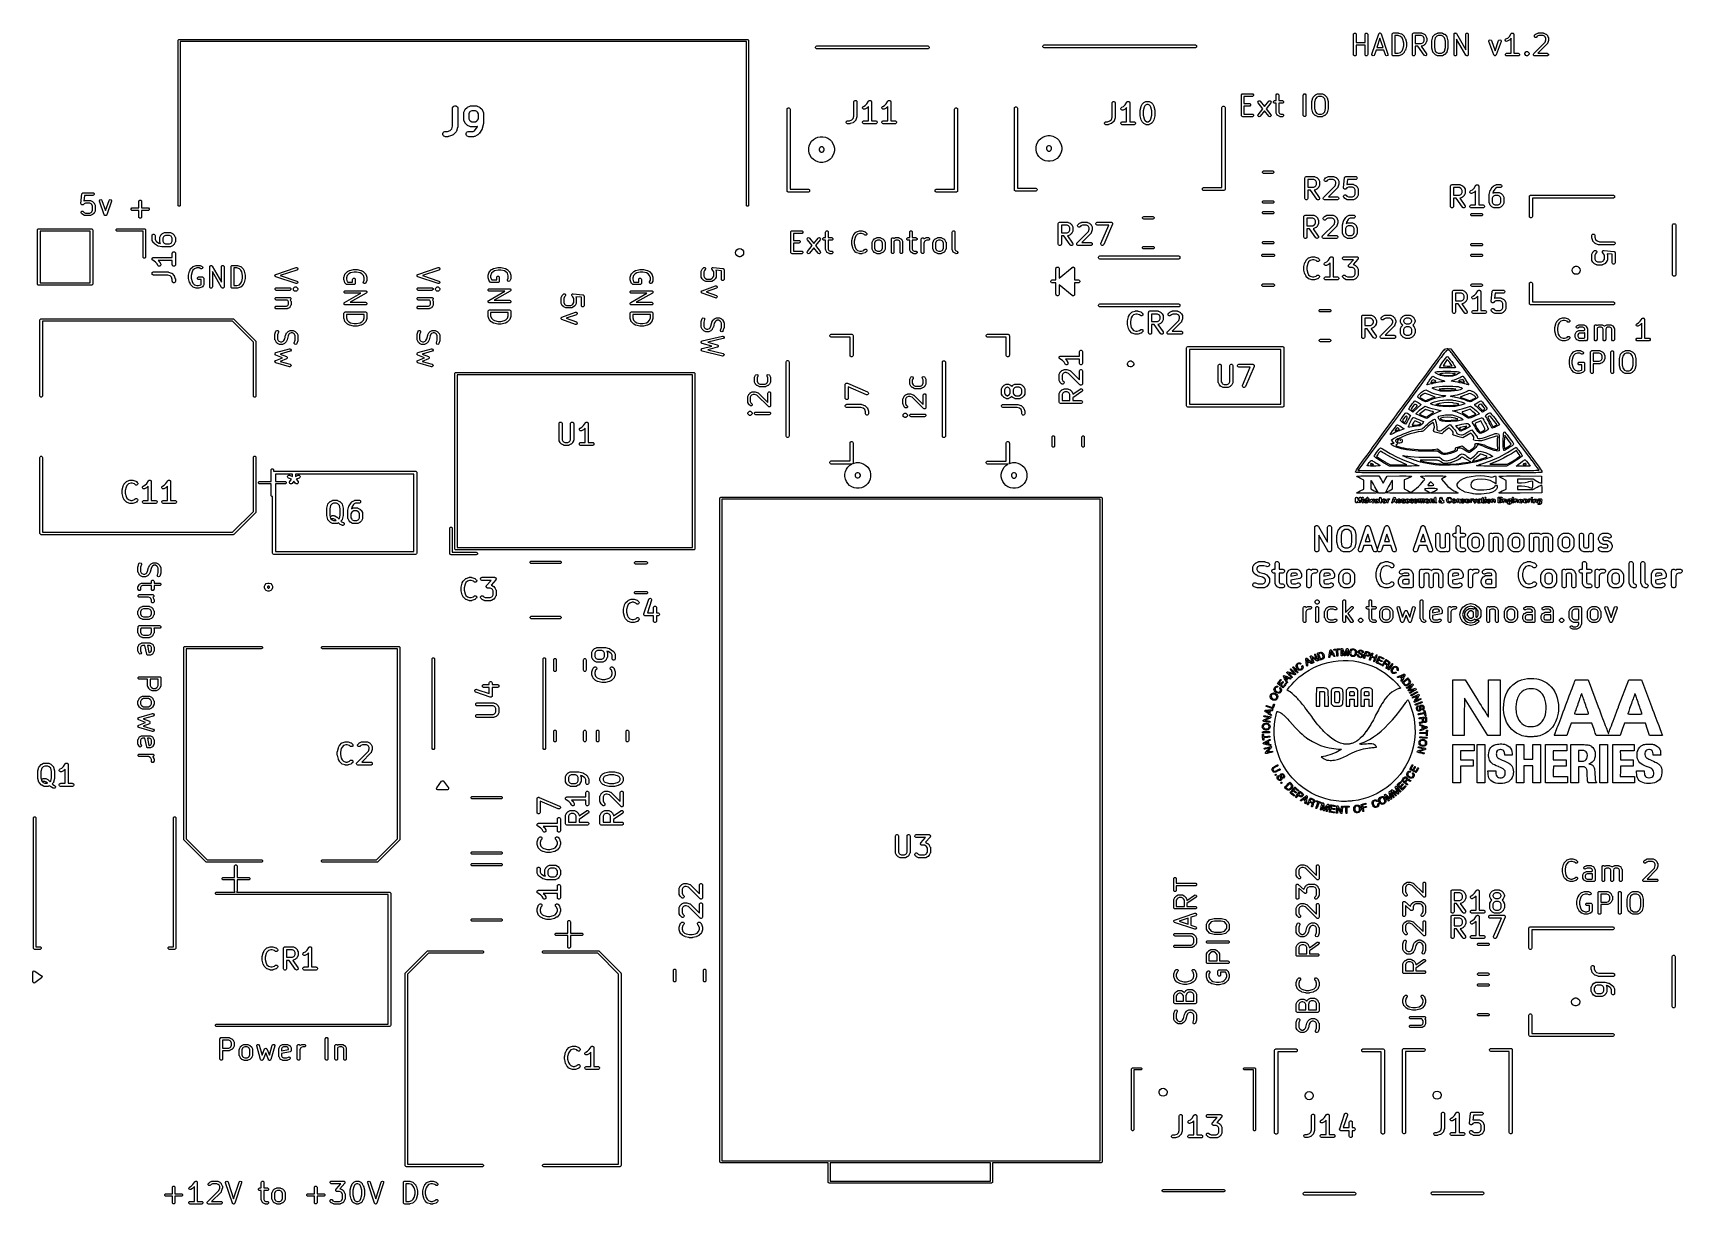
# Model space of a CAD drawing. Extents: x 0.82 to 4.02, y -3.09 to -0.82.
import ezdxf

# ---------------------------------------------------------------- set-up
doc = ezdxf.new("R2010")
doc.units = 0
doc.header["$MEASUREMENT"] = 0
doc.layers.add('BLACK', color=7, linetype='CONTINUOUS')

msp = doc.modelspace()

# ---------------------------------------------------------------- linework, layer by layer
at = {"layer": 'BLACK', "linetype": 'CONTINUOUS'}
for p, q in [((1.1024, -0.8317), (1.1025, -0.8309)), ((1.1025, -0.8309), (1.1036, -0.8299)), ((1.1036, -0.8299), (1.1043, -0.8297)), ((1.1043, -0.8297), (2.2067, -0.8297)), ((2.2067, -0.8297), (2.2074, -0.8299)), ((2.2074, -0.8299), (2.2085, -0.8309)), ((2.2085, -0.8309), (2.2087, -0.8317)), ((3.3822, -0.8197), (3.3824, -0.8188)), ((3.3822, -0.8591), (3.3822, -0.8197)), ((3.3824, -0.8188), (3.3838, -0.8174)), ((3.3838, -0.8174), (3.3857, -0.8174)), ((3.3857, -0.8174), (3.387, -0.8188)), ((3.387, -0.8188), (3.3872, -0.8197)), ((3.3872, -0.8197), (3.3872, -0.836)), ((3.4047, -0.8197), (3.4049, -0.8188)), ((3.4047, -0.836), (3.4047, -0.8197)), ((3.4049, -0.8188), (3.4063, -0.8174)), ((3.4063, -0.8174), (3.4082, -0.8174)), ((3.4082, -0.8174), (3.4095, -0.8188)), ((3.4095, -0.8188), (3.4097, -0.8197)), ((3.4097, -0.8197), (3.4097, -0.8591)), ((3.418, -0.8583), (3.4311, -0.8189)), ((3.4335, -0.8276), (3.4275, -0.8453)), ((3.4311, -0.8189), (3.4316, -0.8181)), ((3.4316, -0.8181), (3.4317, -0.818)), ((3.4317, -0.818), (3.4318, -0.8178)), ((3.4318, -0.8178), (3.4326, -0.8176)), ((3.4326, -0.8176), (3.4333, -0.8172)), ((3.4333, -0.8172), (3.4335, -0.8173)), ((3.4335, -0.8173), (3.4336, -0.8172)), ((3.4394, -0.8453), (3.4335, -0.8276)), ((3.4336, -0.8172), (3.4343, -0.8176)), ((3.4343, -0.8176), (3.4351, -0.8178)), ((3.4351, -0.8178), (3.4352, -0.818)), ((3.4352, -0.818), (3.4353, -0.8181)), ((3.4353, -0.8181), (3.4358, -0.8189)), ((3.4358, -0.8189), (3.4489, -0.8583)), ((3.4572, -0.8197), (3.4574, -0.8188)), ((3.4572, -0.8591), (3.4572, -0.8197)), ((3.4574, -0.8188), (3.4587, -0.8174)), ((3.4587, -0.8174), (3.4597, -0.8172)), ((3.4597, -0.8172), (3.4691, -0.8172)), ((3.4687, -0.8222), (3.4622, -0.8222)), ((3.4622, -0.8222), (3.4622, -0.8566)), ((3.4733, -0.8238), (3.4687, -0.8222)), ((3.4691, -0.8172), (3.4695, -0.8173)), ((3.4695, -0.8173), (3.4699, -0.8174)), ((3.4699, -0.8174), (3.4755, -0.8192)), ((3.4764, -0.8268), (3.4733, -0.8238)), ((3.4755, -0.8192), (3.4756, -0.8193)), ((3.4756, -0.8193), (3.4757, -0.8193)), ((3.4757, -0.8193), (3.476, -0.8195)), ((3.476, -0.8195), (3.4763, -0.8197)), ((3.4763, -0.8197), (3.4764, -0.8198)), ((3.4764, -0.8198), (3.4765, -0.8198)), ((3.478, -0.83), (3.4764, -0.8268)), ((3.4765, -0.8198), (3.4802, -0.8236)), ((3.4797, -0.8369), (3.478, -0.83)), ((3.4802, -0.8236), (3.4804, -0.8239)), ((3.4804, -0.8239), (3.4807, -0.8242)), ((3.4807, -0.8242), (3.4826, -0.828)), ((3.4826, -0.828), (3.4826, -0.8282)), ((3.4826, -0.8282), (3.4827, -0.8285)), ((3.4827, -0.8285), (3.4846, -0.836)), ((3.4966, -0.8197), (3.4968, -0.8188)), ((3.4966, -0.8591), (3.4966, -0.8197)), ((3.4968, -0.8188), (3.4981, -0.8174)), ((3.4981, -0.8174), (3.4991, -0.8172)), ((3.4991, -0.8172), (3.5141, -0.8172)), ((3.5135, -0.8222), (3.5016, -0.8222)), ((3.5016, -0.8222), (3.5016, -0.8378)), ((3.5163, -0.8237), (3.5135, -0.8222)), ((3.5141, -0.8172), (3.5142, -0.8172)), ((3.5142, -0.8172), (3.5142, -0.8172)), ((3.5142, -0.8172), (3.5146, -0.8173)), ((3.5146, -0.8173), (3.515, -0.8174)), ((3.515, -0.8174), (3.5151, -0.8175)), ((3.5151, -0.8175), (3.5152, -0.8175)), ((3.5152, -0.8175), (3.5189, -0.8194)), ((3.5176, -0.825), (3.5163, -0.8237)), ((3.5191, -0.8278), (3.5176, -0.825)), ((3.5189, -0.8194), (3.5193, -0.8196)), ((3.5191, -0.8323), (3.5191, -0.8278)), ((3.5193, -0.8196), (3.5196, -0.8198)), ((3.5196, -0.8198), (3.5215, -0.8217)), ((3.5215, -0.8217), (3.5217, -0.822)), ((3.5217, -0.822), (3.5219, -0.8224)), ((3.5219, -0.8224), (3.5238, -0.8261)), ((3.5238, -0.8261), (3.5238, -0.8262)), ((3.5238, -0.8262), (3.5239, -0.8263)), ((3.5239, -0.8263), (3.524, -0.8267)), ((3.524, -0.8267), (3.5241, -0.827)), ((3.5241, -0.827), (3.524, -0.8271)), ((3.524, -0.8271), (3.5241, -0.8272)), ((3.5241, -0.8272), (3.5241, -0.8328)), ((3.5341, -0.8322), (3.536, -0.8247)), ((3.536, -0.8247), (3.5361, -0.8245)), ((3.5361, -0.8244), (3.5363, -0.8241)), ((3.5361, -0.8245), (3.5361, -0.8244)), ((3.5363, -0.8241), (3.5364, -0.8239)), ((3.5364, -0.8239), (3.5365, -0.8238)), ((3.5365, -0.8238), (3.5367, -0.8236)), ((3.5367, -0.8236), (3.5404, -0.8198)), ((3.5407, -0.8266), (3.5391, -0.8332)), ((3.5404, -0.8198), (3.5408, -0.8196)), ((3.5437, -0.8237), (3.5407, -0.8266)), ((3.5408, -0.8196), (3.5411, -0.8194)), ((3.5411, -0.8194), (3.5448, -0.8175)), ((3.5465, -0.8222), (3.5437, -0.8237)), ((3.5448, -0.8175), (3.5449, -0.8175)), ((3.5449, -0.8175), (3.545, -0.8174)), ((3.545, -0.8174), (3.5454, -0.8173)), ((3.5454, -0.8173), (3.5458, -0.8172)), ((3.5458, -0.8172), (3.5458, -0.8172)), ((3.5458, -0.8172), (3.5459, -0.8172)), ((3.5459, -0.8172), (3.5534, -0.8172)), ((3.5528, -0.8222), (3.5465, -0.8222)), ((3.5557, -0.8237), (3.5528, -0.8222)), ((3.5534, -0.8172), (3.5536, -0.8172)), ((3.5536, -0.8172), (3.5536, -0.8172)), ((3.5536, -0.8172), (3.554, -0.8173)), ((3.554, -0.8173), (3.5544, -0.8174)), ((3.5544, -0.8174), (3.5544, -0.8175)), ((3.5544, -0.8175), (3.5546, -0.8175)), ((3.5546, -0.8175), (3.5583, -0.8194)), ((3.5587, -0.8266), (3.5557, -0.8237)), ((3.5583, -0.8194), (3.5586, -0.8196)), ((3.5586, -0.8196), (3.559, -0.8198)), ((3.5603, -0.8332), (3.5587, -0.8266)), ((3.559, -0.8198), (3.5627, -0.8236)), ((3.5627, -0.8236), (3.5629, -0.8238)), ((3.5629, -0.8238), (3.5629, -0.8239)), ((3.5629, -0.8239), (3.5631, -0.8241)), ((3.5631, -0.8241), (3.5632, -0.8244)), ((3.5632, -0.8244), (3.5632, -0.8245)), ((3.5632, -0.8245), (3.5634, -0.8247)), ((3.5634, -0.8247), (3.5652, -0.8322)), ((3.5772, -0.8197), (3.5774, -0.8188)), ((3.5772, -0.8591), (3.5772, -0.8197)), ((3.5774, -0.8188), (3.5776, -0.8185)), ((3.5776, -0.8185), (3.5777, -0.8182)), ((3.5777, -0.8182), (3.5783, -0.8179)), ((3.5783, -0.8179), (3.5787, -0.8174)), ((3.5787, -0.8174), (3.5791, -0.8174)), ((3.5791, -0.8174), (3.5794, -0.8172)), ((3.5794, -0.8172), (3.58, -0.8174)), ((3.58, -0.8174), (3.5806, -0.8174)), ((3.5806, -0.8174), (3.5809, -0.8177)), ((3.5809, -0.8177), (3.5812, -0.8177)), ((3.5812, -0.8177), (3.5819, -0.8185)), ((3.5819, -0.8185), (3.5997, -0.8497)), ((3.6, -0.8603), (3.5822, -0.8291)), ((3.5822, -0.8291), (3.5822, -0.8591)), ((3.5997, -0.8197), (3.5999, -0.8188)), ((3.5997, -0.8497), (3.5997, -0.8197)), ((3.5999, -0.8188), (3.6012, -0.8174)), ((3.6012, -0.8174), (3.6031, -0.8174)), ((3.6031, -0.8174), (3.6045, -0.8188)), ((3.6045, -0.8188), (3.6047, -0.8197)), ((3.6047, -0.8197), (3.6047, -0.8591)), ((3.6447, -0.8327), (3.6455, -0.831)), ((3.6455, -0.831), (3.6473, -0.8304)), ((3.6473, -0.8304), (3.649, -0.8312)), ((3.649, -0.8312), (3.6495, -0.832)), ((3.6636, -0.832), (3.6641, -0.8312)), ((3.6641, -0.8312), (3.6658, -0.8304)), ((3.6658, -0.8304), (3.6676, -0.831)), ((3.6676, -0.831), (3.6684, -0.8327)), ((3.6766, -0.8312), (3.6772, -0.8293)), ((3.6774, -0.8329), (3.6766, -0.8312)), ((3.6772, -0.8293), (3.6779, -0.8287)), ((3.6779, -0.8287), (3.6813, -0.827)), ((3.6839, -0.8313), (3.6802, -0.8332)), ((3.6813, -0.827), (3.6846, -0.8238)), ((3.6842, -0.8311), (3.6839, -0.8313)), ((3.6846, -0.8309), (3.6842, -0.8311)), ((3.6846, -0.8238), (3.6882, -0.8183)), ((3.6878, -0.8276), (3.6846, -0.8309)), ((3.6878, -0.8566), (3.6878, -0.8276)), ((3.6882, -0.8183), (3.6889, -0.8176)), ((3.6889, -0.8176), (3.6892, -0.8176)), ((3.6892, -0.8176), (3.6893, -0.8174)), ((3.6893, -0.8174), (3.6901, -0.8174)), ((3.6901, -0.8174), (3.6908, -0.8173)), ((3.6908, -0.8173), (3.691, -0.8174)), ((3.691, -0.8174), (3.6913, -0.8174)), ((3.6913, -0.8174), (3.6918, -0.8179)), ((3.6918, -0.8179), (3.6924, -0.8183)), ((3.6924, -0.8183), (3.6924, -0.8186)), ((3.6924, -0.8186), (3.6926, -0.8188)), ((3.6926, -0.8188), (3.6928, -0.8197)), ((3.6928, -0.8197), (3.6928, -0.8566)), ((3.733, -0.8225), (3.7335, -0.8217)), ((3.733, -0.8244), (3.733, -0.8225)), ((3.7343, -0.8258), (3.733, -0.8244)), ((3.7335, -0.8217), (3.7354, -0.8198)), ((3.7362, -0.8258), (3.7343, -0.8258)), ((3.7354, -0.8198), (3.7357, -0.8196)), ((3.7357, -0.8196), (3.736, -0.8194)), ((3.736, -0.8194), (3.7398, -0.8175)), ((3.7371, -0.8252), (3.7362, -0.8258)), ((3.7386, -0.8237), (3.7371, -0.8252)), ((3.7415, -0.8222), (3.7386, -0.8237)), ((3.7398, -0.8175), (3.7399, -0.8175)), ((3.7399, -0.8175), (3.74, -0.8174)), ((3.74, -0.8174), (3.7404, -0.8173)), ((3.7404, -0.8173), (3.7407, -0.8172)), ((3.7407, -0.8172), (3.7408, -0.8172)), ((3.7408, -0.8172), (3.7409, -0.8172)), ((3.7409, -0.8172), (3.7503, -0.8172)), ((3.7497, -0.8222), (3.7415, -0.8222)), ((3.7526, -0.8237), (3.7497, -0.8222)), ((3.7503, -0.8172), (3.7504, -0.8172)), ((3.7504, -0.8172), (3.7505, -0.8172)), ((3.7505, -0.8172), (3.7509, -0.8173)), ((3.7509, -0.8173), (3.7512, -0.8174)), ((3.7512, -0.8174), (3.7513, -0.8175)), ((3.7513, -0.8175), (3.7514, -0.8175)), ((3.7514, -0.8175), (3.7552, -0.8194)), ((3.7539, -0.825), (3.7526, -0.8237)), ((3.7537, -0.8352), (3.7553, -0.8306)), ((3.7553, -0.8278), (3.7539, -0.825)), ((3.7552, -0.8194), (3.7555, -0.8196)), ((3.7553, -0.8306), (3.7553, -0.8278)), ((3.7555, -0.8196), (3.7558, -0.8198)), ((3.7558, -0.8198), (3.7577, -0.8217)), ((3.7577, -0.8217), (3.7579, -0.822)), ((3.7579, -0.822), (3.7582, -0.8224)), ((3.7582, -0.8224), (3.76, -0.8261)), ((3.76, -0.8261), (3.7601, -0.8262)), ((3.7601, -0.8262), (3.7601, -0.8263)), ((3.7601, -0.8263), (3.7602, -0.8267)), ((3.7602, -0.8267), (3.7603, -0.827)), ((3.7603, -0.831), (3.7602, -0.8314)), ((3.7602, -0.8314), (3.7602, -0.8318)), ((3.7603, -0.827), (3.7603, -0.8271)), ((3.7603, -0.8271), (3.7603, -0.8272)), ((3.7603, -0.8272), (3.7603, -0.831)), ((1.1024, -1.1516), (1.1024, -0.8317)), ((2.2047, -0.8337), (1.1063, -0.8337)), ((1.1063, -0.8337), (1.1063, -1.1516)), ((2.2047, -1.1516), (2.2047, -0.8337)), ((2.2087, -0.8317), (2.2087, -1.1516)), ((2.3387, -0.8447), (2.3392, -0.8436)), ((2.3387, -0.8458), (2.3387, -0.8447)), ((2.3392, -0.8469), (2.3387, -0.8458)), ((2.3392, -0.8436), (2.34, -0.8428)), ((2.34, -0.8477), (2.3392, -0.8469)), ((2.34, -0.8428), (2.3411, -0.8423)), ((2.3411, -0.8482), (2.34, -0.8477)), ((2.3411, -0.8423), (2.3417, -0.8423)), ((2.3417, -0.8483), (2.3411, -0.8482)), ((2.3417, -0.8423), (2.556, -0.8423)), ((2.556, -0.8483), (2.3417, -0.8483)), ((2.556, -0.8423), (2.5565, -0.8423)), ((2.5565, -0.8482), (2.556, -0.8483)), ((2.5565, -0.8423), (2.5576, -0.8428)), ((2.5576, -0.8477), (2.5565, -0.8482)), ((2.5576, -0.8428), (2.5584, -0.8436)), ((2.5584, -0.8469), (2.5576, -0.8477)), ((2.5584, -0.8436), (2.5589, -0.8447)), ((2.5589, -0.8458), (2.5584, -0.8469)), ((2.5589, -0.8447), (2.5589, -0.8458)), ((2.7797, -0.8426), (2.7801, -0.8415)), ((2.7797, -0.8438), (2.7797, -0.8426)), ((2.7801, -0.8448), (2.7797, -0.8438)), ((2.7801, -0.8415), (2.781, -0.8407)), ((2.781, -0.8457), (2.7801, -0.8448)), ((2.781, -0.8407), (2.782, -0.8402)), ((2.782, -0.8461), (2.781, -0.8457)), ((2.782, -0.8402), (2.7826, -0.8402)), ((2.7826, -0.8462), (2.782, -0.8461)), ((2.7826, -0.8402), (3.0748, -0.8402)), ((3.0748, -0.8462), (2.7826, -0.8462)), ((3.0748, -0.8402), (3.0754, -0.8402)), ((3.0754, -0.8461), (3.0748, -0.8462)), ((3.0754, -0.8402), (3.0765, -0.8407)), ((3.0765, -0.8457), (3.0754, -0.8461)), ((3.0765, -0.8407), (3.0773, -0.8415)), ((3.0773, -0.8448), (3.0765, -0.8457)), ((3.0773, -0.8415), (3.0777, -0.8426)), ((3.0777, -0.8438), (3.0773, -0.8448)), ((3.0777, -0.8426), (3.0777, -0.8438)), ((3.3824, -0.8601), (3.3822, -0.8591)), ((3.3838, -0.8614), (3.3824, -0.8601)), ((3.3857, -0.8614), (3.3838, -0.8614)), ((3.387, -0.8601), (3.3857, -0.8614)), ((3.3872, -0.8591), (3.387, -0.8601)), ((3.3872, -0.836), (3.4047, -0.836)), ((3.4047, -0.841), (3.3872, -0.841)), ((3.3872, -0.841), (3.3872, -0.8591)), ((3.4047, -0.8591), (3.4047, -0.841)), ((3.4049, -0.8601), (3.4047, -0.8591)), ((3.4063, -0.8614), (3.4049, -0.8601)), ((3.4082, -0.8614), (3.4063, -0.8614)), ((3.4095, -0.8601), (3.4082, -0.8614)), ((3.4097, -0.8591), (3.4095, -0.8601)), ((3.4178, -0.8593), (3.418, -0.8583)), ((3.4187, -0.861), (3.4178, -0.8593)), ((3.4205, -0.8616), (3.4187, -0.861)), ((3.4222, -0.8607), (3.4205, -0.8616)), ((3.4227, -0.8599), (3.4222, -0.8607)), ((3.4259, -0.8503), (3.4227, -0.8599)), ((3.441, -0.8503), (3.4259, -0.8503)), ((3.4275, -0.8453), (3.4394, -0.8453)), ((3.4442, -0.8599), (3.441, -0.8503)), ((3.4447, -0.8607), (3.4442, -0.8599)), ((3.4464, -0.8616), (3.4447, -0.8607)), ((3.4482, -0.861), (3.4464, -0.8616)), ((3.4491, -0.8593), (3.4482, -0.861)), ((3.4489, -0.8583), (3.4491, -0.8593)), ((3.4574, -0.8601), (3.4572, -0.8591)), ((3.4587, -0.8614), (3.4574, -0.8601)), ((3.4597, -0.8616), (3.4587, -0.8614)), ((3.4691, -0.8616), (3.4597, -0.8616)), ((3.4622, -0.8566), (3.4687, -0.8566)), ((3.4687, -0.8566), (3.4733, -0.855)), ((3.4695, -0.8615), (3.4691, -0.8616)), ((3.4699, -0.8615), (3.4695, -0.8615)), ((3.4755, -0.8596), (3.4699, -0.8615)), ((3.4733, -0.855), (3.4764, -0.852)), ((3.4756, -0.8595), (3.4755, -0.8596)), ((3.4757, -0.8595), (3.4756, -0.8595)), ((3.476, -0.8593), (3.4757, -0.8595)), ((3.4763, -0.8591), (3.476, -0.8593)), ((3.4764, -0.8591), (3.4763, -0.8591)), ((3.4764, -0.852), (3.478, -0.8488)), ((3.4765, -0.859), (3.4764, -0.8591)), ((3.4802, -0.8552), (3.4765, -0.859)), ((3.478, -0.8488), (3.4797, -0.8419)), ((3.4797, -0.8419), (3.4797, -0.8369)), ((3.4804, -0.8549), (3.4802, -0.8552)), ((3.4807, -0.8546), (3.4804, -0.8549)), ((3.4826, -0.8508), (3.4807, -0.8546)), ((3.4827, -0.8503), (3.4826, -0.8506)), ((3.4826, -0.8506), (3.4826, -0.8508)), ((3.4846, -0.8428), (3.4827, -0.8503)), ((3.4846, -0.836), (3.4846, -0.8363)), ((3.4846, -0.8363), (3.4847, -0.8366)), ((3.4847, -0.8422), (3.4846, -0.8425)), ((3.4846, -0.8425), (3.4846, -0.8428)), ((3.4847, -0.8366), (3.4847, -0.8422)), ((3.4968, -0.8601), (3.4966, -0.8591)), ((3.4981, -0.8614), (3.4968, -0.8601)), ((3.5, -0.8614), (3.4981, -0.8614)), ((3.5014, -0.8601), (3.5, -0.8614)), ((3.5016, -0.8591), (3.5014, -0.8601)), ((3.5016, -0.8378), (3.5135, -0.8378)), ((3.5071, -0.8428), (3.5016, -0.8428)), ((3.5016, -0.8428), (3.5016, -0.8591)), ((3.5195, -0.8605), (3.5071, -0.8428)), ((3.5141, -0.8428), (3.5132, -0.8428)), ((3.5132, -0.8428), (3.5236, -0.8577)), ((3.5135, -0.8378), (3.5163, -0.8364)), ((3.5142, -0.8428), (3.5141, -0.8428)), ((3.5146, -0.8427), (3.5142, -0.8428)), ((3.5142, -0.8428), (3.5142, -0.8428)), ((3.515, -0.8427), (3.5146, -0.8427)), ((3.5151, -0.8426), (3.515, -0.8427)), ((3.5152, -0.8426), (3.5151, -0.8426)), ((3.5189, -0.8407), (3.5152, -0.8426)), ((3.5163, -0.8364), (3.5176, -0.8351)), ((3.5176, -0.8351), (3.5191, -0.8323)), ((3.5193, -0.8405), (3.5189, -0.8407)), ((3.5196, -0.8402), (3.5193, -0.8405)), ((3.5202, -0.8612), (3.5195, -0.8605)), ((3.5215, -0.8384), (3.5196, -0.8402)), ((3.5221, -0.8615), (3.5202, -0.8612)), ((3.5217, -0.838), (3.5215, -0.8384)), ((3.5219, -0.8377), (3.5217, -0.838)), ((3.5238, -0.834), (3.5219, -0.8377)), ((3.5237, -0.8604), (3.5221, -0.8615)), ((3.5236, -0.8577), (3.524, -0.8586)), ((3.524, -0.8586), (3.5237, -0.8604)), ((3.5239, -0.8338), (3.5238, -0.8338)), ((3.5238, -0.8338), (3.5238, -0.834)), ((3.524, -0.8334), (3.5239, -0.8338)), ((3.5241, -0.8328), (3.524, -0.833)), ((3.524, -0.833), (3.5241, -0.833)), ((3.5241, -0.833), (3.524, -0.8334)), ((3.5341, -0.8325), (3.5341, -0.8322)), ((3.5341, -0.8328), (3.5341, -0.8325)), ((3.5341, -0.846), (3.5341, -0.8328)), ((3.5341, -0.8463), (3.5341, -0.846)), ((3.5341, -0.8466), (3.5341, -0.8463)), ((3.536, -0.8541), (3.5341, -0.8466)), ((3.5361, -0.8543), (3.536, -0.8541)), ((3.5361, -0.8544), (3.5361, -0.8543)), ((3.5363, -0.8547), (3.5361, -0.8544)), ((3.5364, -0.855), (3.5363, -0.8547)), ((3.5365, -0.855), (3.5364, -0.855)), ((3.5367, -0.8552), (3.5365, -0.855)), ((3.5404, -0.859), (3.5367, -0.8552)), ((3.5391, -0.8332), (3.5391, -0.8457)), ((3.5391, -0.8457), (3.5407, -0.8522)), ((3.5408, -0.8592), (3.5404, -0.859)), ((3.5407, -0.8522), (3.5437, -0.8552)), ((3.5411, -0.8595), (3.5408, -0.8592)), ((3.5448, -0.8613), (3.5411, -0.8595)), ((3.5437, -0.8552), (3.5465, -0.8566)), ((3.5449, -0.8614), (3.5448, -0.8613)), ((3.545, -0.8614), (3.5449, -0.8614)), ((3.5454, -0.8615), (3.545, -0.8614)), ((3.5458, -0.8616), (3.5454, -0.8615)), ((3.5459, -0.8616), (3.5458, -0.8616)), ((3.5458, -0.8616), (3.5458, -0.8616)), ((3.5534, -0.8616), (3.5459, -0.8616)), ((3.5465, -0.8566), (3.5528, -0.8566)), ((3.5528, -0.8566), (3.5557, -0.8552)), ((3.5536, -0.8616), (3.5534, -0.8616)), ((3.554, -0.8615), (3.5536, -0.8616)), ((3.5536, -0.8616), (3.5536, -0.8616)), ((3.5544, -0.8614), (3.554, -0.8615)), ((3.5546, -0.8613), (3.5544, -0.8614)), ((3.5544, -0.8614), (3.5544, -0.8614)), ((3.5583, -0.8595), (3.5546, -0.8613)), ((3.5557, -0.8552), (3.5587, -0.8522)), ((3.5586, -0.8592), (3.5583, -0.8595)), ((3.559, -0.859), (3.5586, -0.8592)), ((3.5587, -0.8522), (3.5603, -0.8457)), ((3.5627, -0.8552), (3.559, -0.859)), ((3.5603, -0.8457), (3.5603, -0.8332)), ((3.5629, -0.855), (3.5627, -0.8552)), ((3.5631, -0.8547), (3.5629, -0.855)), ((3.5629, -0.855), (3.5629, -0.855)), ((3.5632, -0.8544), (3.5631, -0.8547)), ((3.5634, -0.8541), (3.5632, -0.8543)), ((3.5632, -0.8543), (3.5632, -0.8544)), ((3.5652, -0.8466), (3.5634, -0.8541)), ((3.5652, -0.8322), (3.5653, -0.8325)), ((3.5653, -0.8463), (3.5652, -0.8466)), ((3.5653, -0.8325), (3.5653, -0.8328)), ((3.5653, -0.8328), (3.5653, -0.846)), ((3.5653, -0.846), (3.5653, -0.8463)), ((3.5774, -0.8601), (3.5772, -0.8591)), ((3.5787, -0.8614), (3.5774, -0.8601)), ((3.5806, -0.8614), (3.5787, -0.8614)), ((3.582, -0.8601), (3.5806, -0.8614)), ((3.5822, -0.8591), (3.582, -0.8601)), ((3.6007, -0.8611), (3.6, -0.8603)), ((3.601, -0.8612), (3.6007, -0.8611)), ((3.6012, -0.8614), (3.601, -0.8612)), ((3.6019, -0.8614), (3.6012, -0.8614)), ((3.6025, -0.8616), (3.6019, -0.8614)), ((3.6028, -0.8614), (3.6025, -0.8616)), ((3.6031, -0.8614), (3.6028, -0.8614)), ((3.6036, -0.8609), (3.6031, -0.8614)), ((3.6042, -0.8606), (3.6036, -0.8609)), ((3.6043, -0.8603), (3.6042, -0.8606)), ((3.6045, -0.8601), (3.6043, -0.8603)), ((3.6047, -0.8591), (3.6045, -0.8601)), ((3.6448, -0.8337), (3.6447, -0.8327)), ((3.6542, -0.8599), (3.6448, -0.8337)), ((3.6495, -0.832), (3.6566, -0.8517)), ((3.6547, -0.8608), (3.6542, -0.8599)), ((3.6548, -0.8608), (3.6547, -0.8608)), ((3.6549, -0.8609), (3.6548, -0.8608)), ((3.6557, -0.8612), (3.6549, -0.8609)), ((3.6564, -0.8616), (3.6557, -0.8612)), ((3.6566, -0.8615), (3.6564, -0.8616)), ((3.6566, -0.8517), (3.6636, -0.832)), ((3.6567, -0.8616), (3.6566, -0.8615)), ((3.6574, -0.8612), (3.6567, -0.8616)), ((3.6582, -0.8609), (3.6574, -0.8612)), ((3.6583, -0.8608), (3.6582, -0.8609)), ((3.6584, -0.8608), (3.6583, -0.8608)), ((3.6589, -0.8599), (3.6584, -0.8608)), ((3.6683, -0.8337), (3.6589, -0.8599)), ((3.6684, -0.8327), (3.6683, -0.8337)), ((3.6767, -0.8581), (3.6781, -0.8568)), ((3.6767, -0.8601), (3.6767, -0.8581)), ((3.6781, -0.8614), (3.6767, -0.8601)), ((3.6792, -0.8335), (3.6774, -0.8329)), ((3.6781, -0.8568), (3.679, -0.8566)), ((3.679, -0.8616), (3.6781, -0.8614)), ((3.679, -0.8566), (3.6878, -0.8566)), ((3.7015, -0.8616), (3.679, -0.8616)), ((3.6802, -0.8332), (3.6792, -0.8335)), ((3.6928, -0.8566), (3.7015, -0.8566)), ((3.7015, -0.8566), (3.7025, -0.8568)), ((3.7025, -0.8614), (3.7015, -0.8616)), ((3.7025, -0.8568), (3.7039, -0.8581)), ((3.7039, -0.8601), (3.7025, -0.8614)), ((3.7039, -0.8581), (3.7039, -0.8601)), ((3.7142, -0.8563), (3.7148, -0.8555)), ((3.7142, -0.8582), (3.7142, -0.8563)), ((3.7148, -0.859), (3.7142, -0.8582)), ((3.7142, -0.8582), (3.7142, -0.8582)), ((3.7148, -0.8555), (3.7167, -0.8536)), ((3.7167, -0.8609), (3.7148, -0.859)), ((3.7167, -0.8536), (3.7175, -0.853)), ((3.7175, -0.8614), (3.7167, -0.8609)), ((3.7175, -0.853), (3.7175, -0.853)), ((3.7175, -0.853), (3.7194, -0.853)), ((3.7194, -0.8614), (3.7175, -0.8614)), ((3.7175, -0.8614), (3.7175, -0.8614)), ((3.7194, -0.853), (3.7202, -0.8536)), ((3.7202, -0.8609), (3.7194, -0.8614)), ((3.7202, -0.8536), (3.7221, -0.8555)), ((3.7221, -0.859), (3.7202, -0.8609)), ((3.7221, -0.8555), (3.7226, -0.8563)), ((3.7226, -0.8582), (3.7221, -0.859)), ((3.7226, -0.8563), (3.7226, -0.8582)), ((3.7311, -0.8581), (3.7316, -0.8573)), ((3.7311, -0.8601), (3.7311, -0.8581)), ((3.7311, -0.8581), (3.7311, -0.8581)), ((3.7325, -0.8614), (3.7311, -0.8601)), ((3.7316, -0.8573), (3.7537, -0.8352)), ((3.7334, -0.8616), (3.7325, -0.8614)), ((3.7578, -0.8616), (3.7334, -0.8616)), ((3.7577, -0.8384), (3.7395, -0.8566)), ((3.7395, -0.8566), (3.7578, -0.8566)), ((3.7578, -0.8383), (3.7577, -0.8384)), ((3.758, -0.8379), (3.7578, -0.8382)), ((3.7578, -0.8382), (3.7578, -0.8383)), ((3.7578, -0.8566), (3.7587, -0.8568)), ((3.7587, -0.8614), (3.7578, -0.8616)), ((3.7582, -0.8376), (3.758, -0.8379)), ((3.7583, -0.8374), (3.7582, -0.8375)), ((3.7582, -0.8375), (3.7582, -0.8376)), ((3.7602, -0.8318), (3.7583, -0.8374)), ((3.7587, -0.8568), (3.7601, -0.8581)), ((3.7601, -0.8601), (3.7587, -0.8614)), ((3.7601, -0.8581), (3.7601, -0.8601)), ((1.6355, -0.9606), (1.6369, -0.9592)), ((1.6369, -0.9592), (1.6387, -0.9585)), ((1.6387, -0.9585), (1.6406, -0.9585)), ((1.6406, -0.9585), (1.6424, -0.9592)), ((1.6424, -0.9592), (1.6438, -0.9606)), ((1.6636, -0.9613), (1.6683, -0.9589)), ((1.6683, -0.9589), (1.6693, -0.9585)), ((1.6693, -0.9585), (1.6694, -0.9585)), ((1.6694, -0.9585), (1.6696, -0.9585)), ((1.6696, -0.9585), (1.6706, -0.9584)), ((1.6706, -0.9584), (1.6801, -0.9584)), ((1.6801, -0.9584), (1.6811, -0.9585)), ((1.6811, -0.9585), (1.6813, -0.9585)), ((1.6813, -0.9585), (1.6814, -0.9585)), ((1.6814, -0.9585), (1.6823, -0.9589)), ((1.6823, -0.9589), (1.6871, -0.9613)), ((2.413, -0.951), (2.4131, -0.9504)), ((2.413, -0.9786), (2.413, -0.951)), ((2.4131, -0.9504), (2.4135, -0.9493)), ((2.4135, -0.9493), (2.4143, -0.9485)), ((2.4143, -0.9485), (2.4154, -0.9481)), ((2.4154, -0.9481), (2.4165, -0.9481)), ((2.4165, -0.9481), (2.4176, -0.9485)), ((2.4176, -0.9485), (2.4184, -0.9493)), ((2.4184, -0.9493), (2.4189, -0.9504)), ((2.4189, -0.9504), (2.4189, -0.951)), ((2.4189, -0.951), (2.4189, -0.9791)), ((2.431, -0.9599), (2.4315, -0.9596)), ((2.4315, -0.9596), (2.4348, -0.9579)), ((2.4348, -0.9579), (2.438, -0.9547)), ((2.438, -0.9547), (2.4416, -0.9493)), ((2.4416, -0.9493), (2.442, -0.9489)), ((2.4416, -0.9493), (2.4416, -0.9493)), ((2.4416, -0.9493), (2.4416, -0.9493)), ((2.4416, -0.9493), (2.4416, -0.9493)), ((2.442, -0.9489), (2.4422, -0.9487)), ((2.4422, -0.9487), (2.4424, -0.9485)), ((2.4424, -0.9485), (2.4427, -0.9484)), ((2.4427, -0.9484), (2.443, -0.9483)), ((2.443, -0.9483), (2.4432, -0.9482)), ((2.4432, -0.9482), (2.4435, -0.9481)), ((2.4435, -0.9481), (2.4438, -0.9481)), ((2.4438, -0.9481), (2.4441, -0.948)), ((2.4441, -0.948), (2.4444, -0.9481)), ((2.4444, -0.9481), (2.4447, -0.9481)), ((2.4447, -0.9481), (2.4449, -0.9482)), ((2.4449, -0.9482), (2.4452, -0.9482)), ((2.4452, -0.9482), (2.4455, -0.9484)), ((2.4455, -0.9484), (2.4457, -0.9485)), ((2.4457, -0.9485), (2.4459, -0.9487)), ((2.4459, -0.9487), (2.4462, -0.9489)), ((2.4462, -0.9489), (2.4463, -0.9491)), ((2.4463, -0.9491), (2.4465, -0.9493)), ((2.4465, -0.9493), (2.4467, -0.9496)), ((2.4467, -0.9496), (2.4468, -0.9498)), ((2.4468, -0.9498), (2.4469, -0.9501)), ((2.4469, -0.9501), (2.447, -0.9504)), ((2.447, -0.9504), (2.447, -0.951)), ((2.447, -0.951), (2.447, -0.951)), ((2.447, -0.951), (2.447, -0.951)), ((2.447, -0.951), (2.447, -0.951)), ((2.447, -0.951), (2.447, -0.9874)), ((2.4685, -0.9599), (2.469, -0.9596)), ((2.469, -0.9596), (2.4723, -0.9579)), ((2.4723, -0.9579), (2.4755, -0.9547)), ((2.4755, -0.9547), (2.4791, -0.9493)), ((2.4791, -0.9493), (2.4795, -0.9489)), ((2.4791, -0.9493), (2.4791, -0.9493)), ((2.4791, -0.9493), (2.4791, -0.9493)), ((2.4791, -0.9493), (2.4791, -0.9493)), ((2.4795, -0.9489), (2.4797, -0.9487)), ((2.4797, -0.9487), (2.4799, -0.9485)), ((2.4799, -0.9485), (2.4802, -0.9484)), ((2.4802, -0.9484), (2.4804, -0.9483)), ((2.4804, -0.9483), (2.4807, -0.9482)), ((2.4807, -0.9482), (2.481, -0.9481)), ((2.481, -0.9481), (2.4813, -0.9481)), ((2.4813, -0.9481), (2.4816, -0.948)), ((2.4816, -0.948), (2.4819, -0.9481)), ((2.4819, -0.9481), (2.4822, -0.9481)), ((2.4822, -0.9481), (2.4824, -0.9482)), ((2.4824, -0.9482), (2.4827, -0.9482)), ((2.4827, -0.9482), (2.483, -0.9484)), ((2.483, -0.9484), (2.4832, -0.9485)), ((2.4832, -0.9485), (2.4834, -0.9487)), ((2.4834, -0.9487), (2.4837, -0.9489)), ((2.4837, -0.9489), (2.4838, -0.9491)), ((2.4838, -0.9491), (2.484, -0.9493)), ((2.484, -0.9493), (2.4841, -0.9496)), ((2.4841, -0.9496), (2.4843, -0.9498)), ((2.4843, -0.9498), (2.4844, -0.9501)), ((2.4844, -0.9501), (2.4845, -0.9504)), ((2.4845, -0.9504), (2.4845, -0.951)), ((2.4845, -0.951), (2.4845, -0.951)), ((2.4845, -0.951), (2.4845, -0.951)), ((2.4845, -0.951), (2.4845, -0.951)), ((2.4845, -0.951), (2.4845, -0.9874)), ((2.914, -0.9528), (2.9141, -0.9523)), ((2.914, -0.9805), (2.914, -0.9528)), ((2.9141, -0.9523), (2.9145, -0.9512)), ((2.9145, -0.9512), (2.9153, -0.9504)), ((2.9153, -0.9504), (2.9164, -0.9499)), ((2.9164, -0.9499), (2.9175, -0.9499)), ((2.9175, -0.9499), (2.9186, -0.9504)), ((2.9186, -0.9504), (2.9194, -0.9512)), ((2.9194, -0.9512), (2.9198, -0.9523)), ((2.9198, -0.9523), (2.9199, -0.9528)), ((2.9199, -0.9528), (2.9199, -0.981)), ((2.9358, -0.9598), (2.939, -0.9566)), ((2.939, -0.9566), (2.9426, -0.9512)), ((2.9426, -0.9512), (2.943, -0.9507)), ((2.9426, -0.9512), (2.9426, -0.9512)), ((2.9426, -0.9512), (2.9426, -0.9512)), ((2.9426, -0.9512), (2.9426, -0.9512)), ((2.943, -0.9507), (2.9432, -0.9506)), ((2.9432, -0.9506), (2.9434, -0.9504)), ((2.9434, -0.9504), (2.9437, -0.9503)), ((2.9437, -0.9503), (2.9439, -0.9501)), ((2.9439, -0.9501), (2.9442, -0.9501)), ((2.9442, -0.9501), (2.9445, -0.9499)), ((2.9445, -0.9499), (2.9448, -0.9499)), ((2.9448, -0.9499), (2.9451, -0.9499)), ((2.9451, -0.9499), (2.9454, -0.9499)), ((2.9454, -0.9499), (2.9456, -0.9499)), ((2.9456, -0.9499), (2.9459, -0.9501)), ((2.9459, -0.9501), (2.9462, -0.9501)), ((2.9462, -0.9501), (2.9464, -0.9503)), ((2.9464, -0.9503), (2.9467, -0.9504)), ((2.9467, -0.9504), (2.9469, -0.9506)), ((2.9469, -0.9506), (2.9472, -0.9507)), ((2.9472, -0.9507), (2.9473, -0.951)), ((2.9473, -0.951), (2.9475, -0.9512)), ((2.9475, -0.9512), (2.9476, -0.9515)), ((2.9476, -0.9515), (2.9478, -0.9517)), ((2.9478, -0.9517), (2.9479, -0.952)), ((2.9479, -0.952), (2.948, -0.9523)), ((2.948, -0.9523), (2.948, -0.9528)), ((2.948, -0.9528), (2.948, -0.9528)), ((2.948, -0.9528), (2.948, -0.9528)), ((2.948, -0.9528), (2.948, -0.9528)), ((2.948, -0.9528), (2.948, -0.9893)), ((2.9703, -0.9596), (2.9704, -0.9593)), ((2.9703, -0.9596), (2.9703, -0.9596)), ((2.9703, -0.9596), (2.9703, -0.9596)), ((2.9704, -0.9593), (2.9705, -0.9591)), ((2.9705, -0.959), (2.9724, -0.9553)), ((2.9705, -0.9591), (2.9705, -0.959)), ((2.9705, -0.9591), (2.9705, -0.9591)), ((2.9724, -0.9553), (2.9726, -0.955)), ((2.9726, -0.955), (2.9726, -0.9549)), ((2.9726, -0.9549), (2.9727, -0.9549)), ((2.9727, -0.9548), (2.9728, -0.9547)), ((2.9727, -0.9549), (2.9727, -0.9548)), ((2.9728, -0.9547), (2.973, -0.9545)), ((2.973, -0.9545), (2.9749, -0.9526)), ((2.9749, -0.9526), (2.9751, -0.9524)), ((2.9751, -0.9524), (2.9752, -0.9523)), ((2.9751, -0.9524), (2.9751, -0.9524)), ((2.9752, -0.9523), (2.9753, -0.9523)), ((2.9753, -0.9523), (2.9754, -0.9522)), ((2.9754, -0.9522), (2.9756, -0.9521)), ((2.9756, -0.9521), (2.9794, -0.9502)), ((2.9775, -0.9583), (2.976, -0.9614)), ((2.9787, -0.9571), (2.9775, -0.9583)), ((2.9814, -0.9558), (2.9787, -0.9571)), ((2.9794, -0.9502), (2.9799, -0.95)), ((2.9799, -0.95), (2.98, -0.95)), ((2.98, -0.95), (2.9801, -0.9499)), ((2.9801, -0.9499), (2.9807, -0.9499)), ((2.9807, -0.9499), (2.9844, -0.9499)), ((2.9837, -0.9558), (2.9814, -0.9558)), ((2.9864, -0.9571), (2.9837, -0.9558)), ((2.9844, -0.9499), (2.985, -0.9499)), ((2.985, -0.9499), (2.9851, -0.95)), ((2.9851, -0.95), (2.9852, -0.95)), ((2.9852, -0.95), (2.9858, -0.9502)), ((2.9858, -0.9502), (2.9895, -0.9521)), ((2.9876, -0.9583), (2.9864, -0.9571)), ((2.9892, -0.9614), (2.9876, -0.9583)), ((2.9895, -0.9521), (2.9898, -0.9522)), ((2.9898, -0.9522), (2.9898, -0.9523)), ((2.9898, -0.9523), (2.9899, -0.9523)), ((2.9899, -0.9523), (2.99, -0.9524)), ((2.99, -0.9524), (2.9901, -0.9524)), ((2.9901, -0.9524), (2.9903, -0.9526)), ((2.9903, -0.9526), (2.9922, -0.9545)), ((2.9922, -0.9545), (2.9923, -0.9547)), ((2.9923, -0.9547), (2.9924, -0.9548)), ((2.9924, -0.9548), (2.9925, -0.9549)), ((2.9925, -0.9549), (2.9925, -0.9549)), ((2.9925, -0.9549), (2.9925, -0.955)), ((2.9925, -0.955), (2.9927, -0.9553)), ((2.9927, -0.9553), (2.9946, -0.959)), ((2.9946, -0.959), (2.9946, -0.9591)), ((2.9946, -0.9591), (2.9946, -0.9591)), ((2.9946, -0.9591), (2.9947, -0.9593)), ((2.9947, -0.9593), (2.9948, -0.9596)), ((2.9948, -0.9596), (2.9948, -0.9596)), ((2.9948, -0.9596), (2.9948, -0.9596)), ((3.1283, -0.9598), (3.1293, -0.9593)), ((3.1293, -0.9593), (3.1305, -0.9593)), ((3.1305, -0.9593), (3.1316, -0.9598)), ((3.1647, -0.9378), (3.1649, -0.9369)), ((3.1647, -0.9772), (3.1647, -0.9378)), ((3.1649, -0.9369), (3.1662, -0.9355)), ((3.1662, -0.9355), (3.1672, -0.9353)), ((3.1672, -0.9353), (3.1859, -0.9353)), ((3.1859, -0.9403), (3.1697, -0.9403)), ((3.1697, -0.9403), (3.1697, -0.9541)), ((3.1697, -0.9541), (3.1803, -0.9541)), ((3.1803, -0.9591), (3.1697, -0.9591)), ((3.1697, -0.9591), (3.1697, -0.9747)), ((3.1803, -0.9541), (3.1813, -0.9543)), ((3.1813, -0.9589), (3.1803, -0.9591)), ((3.1813, -0.9543), (3.1826, -0.9556)), ((3.1826, -0.9575), (3.1813, -0.9589)), ((3.1826, -0.9556), (3.1826, -0.9575)), ((3.1859, -0.9353), (3.1869, -0.9355)), ((3.1869, -0.9401), (3.1859, -0.9403)), ((3.1869, -0.9355), (3.1882, -0.9369)), ((3.1882, -0.9388), (3.1869, -0.9401)), ((3.1882, -0.9369), (3.1882, -0.9388)), ((3.1967, -0.9516), (3.1969, -0.9497)), ((3.1971, -0.9525), (3.1967, -0.9516)), ((3.1969, -0.9497), (3.1984, -0.9486)), ((3.2062, -0.9641), (3.1971, -0.9525)), ((3.1984, -0.9486), (3.2003, -0.9488)), ((3.2003, -0.9488), (3.201, -0.9494)), ((3.201, -0.9494), (3.2094, -0.96)), ((3.2094, -0.96), (3.2177, -0.9494)), ((3.2217, -0.9525), (3.2126, -0.9641)), ((3.2177, -0.9494), (3.2185, -0.9488)), ((3.2185, -0.9488), (3.2204, -0.9486)), ((3.2204, -0.9486), (3.2219, -0.9497)), ((3.2221, -0.9516), (3.2217, -0.9525)), ((3.2219, -0.9497), (3.2221, -0.9516)), ((3.2267, -0.95), (3.2281, -0.9486)), ((3.2267, -0.9519), (3.2267, -0.95)), ((3.2281, -0.9533), (3.2267, -0.9519)), ((3.2281, -0.9486), (3.2291, -0.9485)), ((3.2291, -0.9535), (3.2281, -0.9533)), ((3.2291, -0.9485), (3.2322, -0.9485)), ((3.2322, -0.9535), (3.2291, -0.9535)), ((3.2322, -0.9378), (3.2324, -0.9369)), ((3.2322, -0.9485), (3.2322, -0.9378)), ((3.2322, -0.9716), (3.2322, -0.9535)), ((3.2324, -0.9369), (3.2337, -0.9355)), ((3.2337, -0.9355), (3.2356, -0.9355)), ((3.2356, -0.9355), (3.237, -0.9369)), ((3.237, -0.9369), (3.2372, -0.9378)), ((3.2372, -0.9378), (3.2372, -0.9485)), ((3.2372, -0.9485), (3.2441, -0.9485)), ((3.2441, -0.9535), (3.2372, -0.9535)), ((3.2372, -0.9535), (3.2372, -0.971)), ((3.2441, -0.9485), (3.245, -0.9486)), ((3.245, -0.9533), (3.2441, -0.9535)), ((3.245, -0.9486), (3.2464, -0.95)), ((3.2464, -0.9519), (3.245, -0.9533)), ((3.2464, -0.95), (3.2464, -0.9519)), ((3.2847, -0.9378), (3.2849, -0.9369)), ((3.2847, -0.9772), (3.2847, -0.9378)), ((3.2849, -0.9369), (3.2862, -0.9355)), ((3.2862, -0.9355), (3.2881, -0.9355)), ((3.2881, -0.9355), (3.2895, -0.9369)), ((3.2895, -0.9369), (3.2897, -0.9378)), ((3.2897, -0.9378), (3.2897, -0.9772)), ((3.3015, -0.951), (3.3016, -0.9507)), ((3.3015, -0.9641), (3.3015, -0.951)), ((3.3016, -0.9504), (3.3035, -0.9429)), ((3.3016, -0.9507), (3.3016, -0.9504)), ((3.3035, -0.9429), (3.3036, -0.9426)), ((3.3036, -0.9425), (3.3038, -0.9422)), ((3.3036, -0.9426), (3.3036, -0.9425)), ((3.3038, -0.9422), (3.3039, -0.942)), ((3.3039, -0.942), (3.304, -0.9419)), ((3.304, -0.9419), (3.3042, -0.9417)), ((3.3042, -0.9417), (3.3079, -0.9379)), ((3.3082, -0.9447), (3.3065, -0.9513)), ((3.3065, -0.9513), (3.3065, -0.9638)), ((3.3079, -0.9379), (3.3082, -0.9377)), ((3.3082, -0.9377), (3.3086, -0.9375)), ((3.3112, -0.9418), (3.3082, -0.9447)), ((3.3086, -0.9375), (3.3123, -0.9356)), ((3.314, -0.9403), (3.3112, -0.9418)), ((3.3123, -0.9356), (3.3124, -0.9356)), ((3.3124, -0.9356), (3.3125, -0.9355)), ((3.3125, -0.9355), (3.3129, -0.9354)), ((3.3129, -0.9354), (3.3132, -0.9353)), ((3.3132, -0.9353), (3.3133, -0.9354)), ((3.3133, -0.9354), (3.3134, -0.9353)), ((3.3134, -0.9353), (3.3209, -0.9353)), ((3.3203, -0.9403), (3.314, -0.9403)), ((3.3232, -0.9418), (3.3203, -0.9403)), ((3.3209, -0.9353), (3.321, -0.9354)), ((3.321, -0.9354), (3.3211, -0.9353)), ((3.3211, -0.9353), (3.3215, -0.9354)), ((3.3215, -0.9354), (3.3219, -0.9355)), ((3.3219, -0.9355), (3.3219, -0.9356)), ((3.3219, -0.9356), (3.322, -0.9356)), ((3.322, -0.9356), (3.3258, -0.9375)), ((3.3262, -0.9447), (3.3232, -0.9418)), ((3.3258, -0.9375), (3.3261, -0.9377)), ((3.3261, -0.9377), (3.3264, -0.9379)), ((3.3278, -0.9513), (3.3262, -0.9447)), ((3.3264, -0.9379), (3.3302, -0.9417)), ((3.3278, -0.9638), (3.3278, -0.9513)), ((3.3302, -0.9417), (3.3303, -0.9419)), ((3.3303, -0.9419), (3.3304, -0.942)), ((3.3304, -0.942), (3.3306, -0.9422)), ((3.3306, -0.9422), (3.3307, -0.9425)), ((3.3307, -0.9425), (3.3307, -0.9426)), ((3.3307, -0.9426), (3.3308, -0.9429)), ((3.3308, -0.9429), (3.3327, -0.9504)), ((3.3327, -0.9504), (3.3327, -0.9507)), ((3.3327, -0.9507), (3.3328, -0.951)), ((3.3328, -0.951), (3.3328, -0.9641)), ((1.6346, -0.9634), (1.6347, -0.9624)), ((1.6346, -0.9983), (1.6346, -0.9634)), ((1.6347, -0.9624), (1.6355, -0.9606)), ((1.6438, -0.9606), (1.6445, -0.9624)), ((1.6445, -0.9624), (1.6446, -0.9634)), ((1.6446, -0.9634), (1.6446, -0.9991)), ((1.6561, -0.9729), (1.6562, -0.9719)), ((1.6561, -0.9848), (1.6561, -0.9729)), ((1.6562, -0.9858), (1.6561, -0.9848)), ((1.6562, -0.9716), (1.6566, -0.9706)), ((1.6562, -0.9717), (1.6562, -0.9716)), ((1.6562, -0.9719), (1.6562, -0.9717)), ((1.6562, -0.9859), (1.6562, -0.9858)), ((1.6562, -0.9861), (1.6562, -0.9859)), ((1.6566, -0.987), (1.6562, -0.9861)), ((1.6566, -0.9706), (1.659, -0.9659)), ((1.659, -0.9918), (1.6566, -0.987)), ((1.659, -0.9659), (1.6592, -0.9655)), ((1.6592, -0.9655), (1.6593, -0.9653)), ((1.6593, -0.9653), (1.6594, -0.9652)), ((1.6594, -0.9652), (1.6595, -0.9651)), ((1.6595, -0.9651), (1.6596, -0.965)), ((1.6596, -0.965), (1.6599, -0.9646)), ((1.6599, -0.9646), (1.6623, -0.9622)), ((1.6623, -0.9622), (1.6627, -0.9619)), ((1.6627, -0.9619), (1.6628, -0.9618)), ((1.6628, -0.9618), (1.6629, -0.9617)), ((1.6629, -0.9617), (1.663, -0.9616)), ((1.663, -0.9616), (1.6632, -0.9615)), ((1.6632, -0.9615), (1.6636, -0.9613)), ((1.6676, -0.9711), (1.6661, -0.9741)), ((1.6661, -0.9741), (1.6661, -0.9836)), ((1.6661, -0.9836), (1.6676, -0.9866)), ((1.6688, -0.9698), (1.6676, -0.9711)), ((1.6676, -0.9866), (1.6688, -0.9878)), ((1.6718, -0.9684), (1.6688, -0.9698)), ((1.6688, -0.9878), (1.6718, -0.9893)), ((1.6789, -0.9684), (1.6718, -0.9684)), ((1.6718, -0.9893), (1.6789, -0.9893)), ((1.6819, -0.9698), (1.6789, -0.9684)), ((1.6789, -0.9893), (1.6819, -0.9878)), ((1.6831, -0.9711), (1.6819, -0.9698)), ((1.6819, -0.9878), (1.6831, -0.9866)), ((1.6846, -0.9741), (1.6831, -0.9711)), ((1.6831, -0.9866), (1.6846, -0.9836)), ((1.6846, -0.9836), (1.6846, -0.9741)), ((1.6871, -0.9613), (1.6875, -0.9615)), ((1.6875, -0.9615), (1.6876, -0.9616)), ((1.6876, -0.9616), (1.6878, -0.9617)), ((1.6878, -0.9617), (1.6879, -0.9618)), ((1.6879, -0.9618), (1.688, -0.9619)), ((1.688, -0.9619), (1.6884, -0.9622)), ((1.6884, -0.9622), (1.6908, -0.9646)), ((1.6908, -0.9646), (1.6911, -0.965)), ((1.6911, -0.965), (1.6912, -0.9651)), ((1.6912, -0.9651), (1.6913, -0.9652)), ((1.6913, -0.9652), (1.6914, -0.9653)), ((1.6914, -0.9653), (1.6915, -0.9655)), ((1.6915, -0.9655), (1.6917, -0.9659)), ((1.6917, -0.9659), (1.6941, -0.9706)), ((1.6941, -0.9706), (1.6945, -0.9716)), ((1.6945, -0.9716), (1.6945, -0.9717)), ((1.6945, -0.9717), (1.6945, -0.9719)), ((1.6945, -0.9719), (1.6946, -0.9729)), ((1.6946, -0.9729), (1.6946, -0.9919)), ((2.2833, -0.9655), (2.2834, -0.965)), ((2.2833, -1.1233), (2.2833, -0.9655)), ((2.2834, -0.965), (2.2838, -0.9639)), ((2.2838, -0.9639), (2.2847, -0.963)), ((2.2847, -0.963), (2.2857, -0.9626)), ((2.2857, -0.9626), (2.2869, -0.9626)), ((2.2869, -0.9626), (2.288, -0.963)), ((2.288, -0.963), (2.2888, -0.9639)), ((2.2888, -0.9639), (2.2893, -0.965)), ((2.2893, -0.965), (2.2893, -0.9655)), ((2.2893, -0.9655), (2.2893, -1.1203)), ((2.3981, -0.9898), (2.3985, -0.9887)), ((2.3981, -0.9909), (2.3981, -0.9898)), ((2.3985, -0.992), (2.3981, -0.9909)), ((2.3985, -0.9887), (2.3993, -0.9879)), ((2.3993, -0.9879), (2.4004, -0.9875)), ((2.4004, -0.9875), (2.401, -0.9874)), ((2.401, -0.9874), (2.4042, -0.9874)), ((2.4042, -0.9874), (2.4087, -0.9859)), ((2.4113, -0.9913), (2.4056, -0.9931)), ((2.4087, -0.9859), (2.4115, -0.9831)), ((2.4118, -0.991), (2.4113, -0.9913)), ((2.4115, -0.9831), (2.413, -0.9786)), ((2.4119, -0.991), (2.4118, -0.991)), ((2.412, -0.9909), (2.4119, -0.991)), ((2.4124, -0.9906), (2.412, -0.9909)), ((2.4162, -0.9868), (2.4124, -0.9906)), ((2.4165, -0.9864), (2.4162, -0.9868)), ((2.4166, -0.9863), (2.4165, -0.9864)), ((2.4167, -0.9862), (2.4166, -0.9863)), ((2.4169, -0.9857), (2.4167, -0.9862)), ((2.4188, -0.98), (2.4169, -0.9857)), ((2.4189, -0.9797), (2.4188, -0.9797)), ((2.4188, -0.9797), (2.4188, -0.98)), ((2.4189, -0.9791), (2.4189, -0.9794)), ((2.4189, -0.9794), (2.4189, -0.9795)), ((2.4189, -0.9795), (2.4189, -0.9796)), ((2.4189, -0.9796), (2.4189, -0.9797)), ((2.4299, -0.9619), (2.4303, -0.9608)), ((2.43, -0.963), (2.4299, -0.9619)), ((2.4299, -0.9898), (2.4304, -0.9887)), ((2.4299, -0.9909), (2.4299, -0.9898)), ((2.4304, -0.992), (2.4299, -0.9909)), ((2.4305, -0.964), (2.43, -0.963)), ((2.4303, -0.9608), (2.431, -0.9599)), ((2.4304, -0.9887), (2.4312, -0.9879)), ((2.4314, -0.9648), (2.4305, -0.964)), ((2.4312, -0.9879), (2.4323, -0.9875)), ((2.4325, -0.9652), (2.4314, -0.9648)), ((2.4323, -0.9875), (2.4328, -0.9874)), ((2.4336, -0.9651), (2.4325, -0.9652)), ((2.4328, -0.9874), (2.4411, -0.9874)), ((2.4342, -0.9649), (2.4336, -0.9651)), ((2.4379, -0.963), (2.4342, -0.9649)), ((2.4382, -0.9628), (2.4379, -0.963)), ((2.4383, -0.9627), (2.4382, -0.9628)), ((2.4382, -0.9628), (2.4382, -0.9628)), ((2.4384, -0.9627), (2.4383, -0.9627)), ((2.4387, -0.9624), (2.4384, -0.9626)), ((2.4384, -0.9626), (2.4384, -0.9627)), ((2.4411, -0.96), (2.4387, -0.9624)), ((2.4411, -0.9874), (2.4411, -0.96)), ((2.447, -0.9874), (2.4553, -0.9874)), ((2.4553, -0.9874), (2.4559, -0.9875)), ((2.4559, -0.9875), (2.457, -0.9879)), ((2.457, -0.9879), (2.4578, -0.9887)), ((2.4578, -0.9887), (2.4582, -0.9898)), ((2.4582, -0.9909), (2.4578, -0.992)), ((2.4582, -0.9898), (2.4582, -0.9909)), ((2.4674, -0.9619), (2.4678, -0.9608)), ((2.4675, -0.963), (2.4674, -0.9619)), ((2.4674, -0.9898), (2.4679, -0.9887)), ((2.4674, -0.9909), (2.4674, -0.9898)), ((2.4679, -0.992), (2.4674, -0.9909)), ((2.468, -0.964), (2.4675, -0.963)), ((2.4678, -0.9608), (2.4685, -0.9599)), ((2.4679, -0.9887), (2.4687, -0.9879)), ((2.4689, -0.9648), (2.468, -0.964)), ((2.4687, -0.9879), (2.4698, -0.9875)), ((2.47, -0.9652), (2.4689, -0.9648)), ((2.4698, -0.9875), (2.4703, -0.9874)), ((2.4711, -0.9651), (2.47, -0.9652)), ((2.4703, -0.9874), (2.4786, -0.9874)), ((2.4717, -0.9649), (2.4711, -0.9651)), ((2.4754, -0.963), (2.4717, -0.9649)), ((2.4756, -0.9628), (2.4754, -0.963)), ((2.4757, -0.9628), (2.4756, -0.9628)), ((2.4758, -0.9627), (2.4757, -0.9628)), ((2.4759, -0.9627), (2.4758, -0.9627)), ((2.4762, -0.9624), (2.4759, -0.9626)), ((2.4759, -0.9626), (2.4759, -0.9627)), ((2.4786, -0.96), (2.4762, -0.9624)), ((2.4786, -0.9874), (2.4786, -0.96)), ((2.4845, -0.9874), (2.4928, -0.9874)), ((2.4928, -0.9874), (2.4934, -0.9875)), ((2.4934, -0.9875), (2.4945, -0.9879)), ((2.4945, -0.9879), (2.4953, -0.9887)), ((2.4953, -0.9887), (2.4957, -0.9898)), ((2.4957, -0.9909), (2.4953, -0.992)), ((2.4957, -0.9898), (2.4957, -0.9909)), ((2.6083, -0.9655), (2.6084, -0.965)), ((2.6083, -1.1203), (2.6083, -0.9655)), ((2.6084, -0.965), (2.6088, -0.9639)), ((2.6088, -0.9639), (2.6097, -0.963)), ((2.6097, -0.963), (2.6107, -0.9626)), ((2.6107, -0.9626), (2.6119, -0.9626)), ((2.6119, -0.9626), (2.613, -0.963)), ((2.613, -0.963), (2.6138, -0.9639)), ((2.6138, -0.9639), (2.6143, -0.965)), ((2.6143, -0.965), (2.6143, -0.9655)), ((2.6143, -0.9655), (2.6143, -1.1233)), ((2.7243, -0.9629), (2.7248, -0.9618)), ((2.7243, -0.9635), (2.7243, -0.9629)), ((2.7243, -1.1212), (2.7243, -0.9635)), ((2.7248, -0.9618), (2.7256, -0.961)), ((2.7256, -0.961), (2.7267, -0.9605)), ((2.7267, -0.9605), (2.7278, -0.9605)), ((2.7278, -0.9605), (2.7289, -0.961)), ((2.7289, -0.961), (2.7298, -0.9618)), ((2.7298, -0.9618), (2.7302, -0.9629)), ((2.7302, -0.9629), (2.7303, -0.9635)), ((2.7303, -0.9635), (2.7303, -1.1182)), ((2.8991, -0.9916), (2.8995, -0.9906)), ((2.8995, -0.9906), (2.9003, -0.9898)), ((2.9003, -0.9898), (2.9014, -0.9893)), ((2.9014, -0.9893), (2.9019, -0.9893)), ((2.9019, -0.9893), (2.9052, -0.9893)), ((2.9052, -0.9893), (2.9097, -0.9877)), ((2.9097, -0.9877), (2.9125, -0.985)), ((2.9125, -0.985), (2.914, -0.9805)), ((2.9172, -0.9887), (2.9134, -0.9924)), ((2.9175, -0.9882), (2.9172, -0.9887)), ((2.9176, -0.9881), (2.9175, -0.9882)), ((2.9179, -0.9875), (2.9176, -0.988)), ((2.9176, -0.988), (2.9176, -0.9881)), ((2.9197, -0.9819), (2.9179, -0.9875)), ((2.9198, -0.9816), (2.9197, -0.9819)), ((2.9199, -0.9814), (2.9198, -0.9815)), ((2.9198, -0.9815), (2.9198, -0.9816)), ((2.9199, -0.981), (2.9199, -0.9812)), ((2.9199, -0.9812), (2.9199, -0.9813)), ((2.9199, -0.9813), (2.9199, -0.9814)), ((2.9309, -0.9637), (2.9313, -0.9626)), ((2.931, -0.9649), (2.9309, -0.9637)), ((2.9309, -0.9916), (2.9314, -0.9906)), ((2.9315, -0.9659), (2.931, -0.9649)), ((2.9313, -0.9626), (2.932, -0.9618)), ((2.9314, -0.9906), (2.9322, -0.9898)), ((2.9324, -0.9666), (2.9315, -0.9659)), ((2.932, -0.9618), (2.9325, -0.9614)), ((2.9322, -0.9898), (2.9332, -0.9893)), ((2.9335, -0.967), (2.9324, -0.9666)), ((2.9325, -0.9614), (2.9358, -0.9598)), ((2.9332, -0.9893), (2.9338, -0.9893)), ((2.9346, -0.9669), (2.9335, -0.967)), ((2.9338, -0.9893), (2.9421, -0.9893)), ((2.9351, -0.9667), (2.9346, -0.9669)), ((2.9389, -0.9649), (2.9351, -0.9667)), ((2.9391, -0.9647), (2.9389, -0.9649)), ((2.9392, -0.9647), (2.9391, -0.9647)), ((2.9393, -0.9646), (2.9392, -0.9647)), ((2.9394, -0.9645), (2.9393, -0.9646)), ((2.9397, -0.9643), (2.9394, -0.9645)), ((2.9394, -0.9645), (2.9394, -0.9645)), ((2.9421, -0.9618), (2.9397, -0.9643)), ((2.9421, -0.9893), (2.9421, -0.9618)), ((2.948, -0.9893), (2.9563, -0.9893)), ((2.9563, -0.9893), (2.9569, -0.9893)), ((2.9569, -0.9893), (2.958, -0.9898)), ((2.958, -0.9898), (2.9588, -0.9906)), ((2.9588, -0.9906), (2.9592, -0.9916)), ((2.9684, -0.9672), (2.9685, -0.9671)), ((2.9684, -0.9673), (2.9684, -0.9672)), ((2.9684, -0.9675), (2.9684, -0.9673)), ((2.9684, -0.9677), (2.9684, -0.9675)), ((2.9684, -0.9678), (2.9684, -0.9677)), ((2.9684, -0.9677), (2.9684, -0.9677)), ((2.9684, -0.9772), (2.9684, -0.9678)), ((2.9684, -0.9773), (2.9684, -0.9772)), ((2.9684, -0.9774), (2.9684, -0.9773)), ((2.9684, -0.9776), (2.9684, -0.9774)), ((2.9684, -0.9778), (2.9684, -0.9776)), ((2.9685, -0.9779), (2.9684, -0.9778)), ((2.9684, -0.9778), (2.9684, -0.9778)), ((2.9685, -0.9671), (2.9703, -0.9596)), ((2.9703, -0.9854), (2.9685, -0.9779)), ((2.9703, -0.9855), (2.9703, -0.9854)), ((2.9704, -0.9857), (2.9703, -0.9855)), ((2.9703, -0.9855), (2.9703, -0.9855)), ((2.9705, -0.986), (2.9704, -0.9857)), ((2.9724, -0.9898), (2.9705, -0.986)), ((2.9705, -0.986), (2.9705, -0.986)), ((2.9705, -0.986), (2.9705, -0.986)), ((2.9726, -0.99), (2.9724, -0.9898)), ((2.9726, -0.9901), (2.9726, -0.99)), ((2.9727, -0.9902), (2.9726, -0.9901)), ((2.9727, -0.9903), (2.9727, -0.9902)), ((2.9728, -0.9903), (2.9727, -0.9903)), ((2.973, -0.9905), (2.9728, -0.9903)), ((2.9749, -0.9924), (2.973, -0.9905)), ((2.976, -0.9614), (2.9743, -0.9682)), ((2.9743, -0.9682), (2.9743, -0.9768)), ((2.9743, -0.9768), (2.976, -0.9837)), ((2.976, -0.9837), (2.9775, -0.9867)), ((2.9775, -0.9867), (2.9787, -0.9879)), ((2.9787, -0.9879), (2.9814, -0.9893)), ((2.9814, -0.9893), (2.9837, -0.9893)), ((2.9837, -0.9893), (2.9864, -0.9879)), ((2.9864, -0.9879), (2.9876, -0.9867)), ((2.9876, -0.9867), (2.9892, -0.9837)), ((2.9909, -0.9682), (2.9892, -0.9614)), ((2.9892, -0.9837), (2.9909, -0.9768)), ((2.9922, -0.9905), (2.9903, -0.9924)), ((2.9909, -0.9768), (2.9909, -0.9682)), ((2.9923, -0.9903), (2.9922, -0.9905)), ((2.9924, -0.9903), (2.9923, -0.9903)), ((2.9925, -0.9902), (2.9924, -0.9903)), ((2.9927, -0.9898), (2.9925, -0.99)), ((2.9925, -0.99), (2.9925, -0.9901)), ((2.9925, -0.9901), (2.9925, -0.9902)), ((2.9946, -0.986), (2.9927, -0.9898)), ((2.9947, -0.9857), (2.9946, -0.986)), ((2.9946, -0.986), (2.9946, -0.986)), ((2.9946, -0.986), (2.9946, -0.986)), ((2.9948, -0.9855), (2.9947, -0.9857)), ((2.9948, -0.9596), (2.9967, -0.9671)), ((2.9967, -0.9779), (2.9948, -0.9854)), ((2.9948, -0.9854), (2.9948, -0.9855)), ((2.9948, -0.9855), (2.9948, -0.9855)), ((2.9967, -0.9671), (2.9967, -0.9672)), ((2.9967, -0.9672), (2.9967, -0.9673)), ((2.9967, -0.9673), (2.9967, -0.9675)), ((2.9967, -0.9675), (2.9968, -0.9677)), ((2.9968, -0.9774), (2.9967, -0.9776)), ((2.9967, -0.9776), (2.9967, -0.9778)), ((2.9967, -0.9778), (2.9967, -0.9778)), ((2.9967, -0.9778), (2.9967, -0.9779)), ((2.9968, -0.9677), (2.9968, -0.9677)), ((2.9968, -0.9677), (2.9968, -0.9678)), ((2.9968, -0.9678), (2.9968, -0.9772)), ((2.9968, -0.9772), (2.9968, -0.9773)), ((2.9968, -0.9773), (2.9968, -0.9774)), ((3.1269, -0.9623), (3.127, -0.9617)), ((3.1269, -1.117), (3.1269, -0.9623)), ((3.127, -0.9617), (3.1274, -0.9606)), ((3.1274, -0.9606), (3.1283, -0.9598)), ((3.1316, -0.9598), (3.1324, -0.9606)), ((3.1324, -0.9606), (3.1329, -0.9617)), ((3.1329, -0.9617), (3.1329, -0.9623)), ((3.1329, -0.9623), (3.1329, -1.12)), ((3.1649, -0.9782), (3.1647, -0.9772)), ((3.1662, -0.9795), (3.1649, -0.9782)), ((3.1672, -0.9797), (3.1662, -0.9795)), ((3.1859, -0.9797), (3.1672, -0.9797)), ((3.1697, -0.9747), (3.1859, -0.9747)), ((3.1859, -0.9747), (3.1869, -0.9749)), ((3.1869, -0.9795), (3.1859, -0.9797)), ((3.1869, -0.9749), (3.1882, -0.9762)), ((3.1882, -0.9782), (3.1869, -0.9795)), ((3.1882, -0.9762), (3.1882, -0.9782)), ((3.1967, -0.9765), (3.1971, -0.9757)), ((3.1969, -0.9784), (3.1967, -0.9765)), ((3.1984, -0.9796), (3.1969, -0.9784)), ((3.1971, -0.9757), (3.2062, -0.9641)), ((3.2003, -0.9794), (3.1984, -0.9796)), ((3.201, -0.9787), (3.2003, -0.9794)), ((3.2094, -0.9681), (3.201, -0.9787)), ((3.2177, -0.9787), (3.2094, -0.9681)), ((3.2126, -0.9641), (3.2217, -0.9757)), ((3.2185, -0.9794), (3.2177, -0.9787)), ((3.2204, -0.9796), (3.2185, -0.9794)), ((3.2219, -0.9784), (3.2204, -0.9796)), ((3.2217, -0.9757), (3.2221, -0.9765)), ((3.2221, -0.9765), (3.2219, -0.9784)), ((3.2322, -0.9717), (3.2322, -0.9716)), ((3.2322, -0.9718), (3.2322, -0.9717)), ((3.2323, -0.9721), (3.2322, -0.9718)), ((3.2324, -0.9725), (3.2323, -0.9721)), ((3.2324, -0.9726), (3.2324, -0.9725)), ((3.2324, -0.9727), (3.2324, -0.9726)), ((3.2343, -0.9764), (3.2324, -0.9727)), ((3.2346, -0.9768), (3.2343, -0.9764)), ((3.2347, -0.977), (3.2346, -0.9768)), ((3.2348, -0.9771), (3.2347, -0.977)), ((3.2349, -0.9772), (3.2348, -0.9771)), ((3.235, -0.9773), (3.2349, -0.9772)), ((3.2354, -0.9776), (3.235, -0.9773)), ((3.2392, -0.9794), (3.2354, -0.9776)), ((3.2372, -0.971), (3.2384, -0.9735)), ((3.2384, -0.9735), (3.2409, -0.9747)), ((3.2393, -0.9795), (3.2392, -0.9794)), ((3.2397, -0.9796), (3.2393, -0.9795)), ((3.2393, -0.9795), (3.2393, -0.9795)), ((3.2401, -0.9797), (3.2397, -0.9796)), ((3.2402, -0.9797), (3.2401, -0.9797)), ((3.2403, -0.9797), (3.2402, -0.9797)), ((3.2441, -0.9797), (3.2403, -0.9797)), ((3.2409, -0.9747), (3.2441, -0.9747)), ((3.2441, -0.9747), (3.245, -0.9749)), ((3.245, -0.9795), (3.2441, -0.9797)), ((3.245, -0.9749), (3.2464, -0.9762)), ((3.2464, -0.9782), (3.245, -0.9795)), ((3.2464, -0.9762), (3.2464, -0.9782)), ((3.2849, -0.9782), (3.2847, -0.9772)), ((3.2862, -0.9795), (3.2849, -0.9782)), ((3.2881, -0.9795), (3.2862, -0.9795)), ((3.2895, -0.9782), (3.2881, -0.9795)), ((3.2897, -0.9772), (3.2895, -0.9782)), ((3.3016, -0.9644), (3.3015, -0.9641)), ((3.3016, -0.9647), (3.3016, -0.9644)), ((3.3035, -0.9722), (3.3016, -0.9647)), ((3.3036, -0.9724), (3.3035, -0.9722)), ((3.3036, -0.9725), (3.3036, -0.9724)), ((3.3038, -0.9728), (3.3036, -0.9725)), ((3.3039, -0.9731), (3.3038, -0.9728)), ((3.304, -0.9731), (3.3039, -0.9731)), ((3.3042, -0.9733), (3.304, -0.9731)), ((3.3079, -0.9771), (3.3042, -0.9733)), ((3.3065, -0.9638), (3.3082, -0.9703)), ((3.3082, -0.9773), (3.3079, -0.9771)), ((3.3082, -0.9703), (3.3112, -0.9733)), ((3.3086, -0.9776), (3.3082, -0.9773)), ((3.3123, -0.9794), (3.3086, -0.9776)), ((3.3112, -0.9733), (3.314, -0.9747)), ((3.3124, -0.9795), (3.3123, -0.9794)), ((3.3125, -0.9795), (3.3124, -0.9795)), ((3.3129, -0.9796), (3.3125, -0.9795)), ((3.3132, -0.9797), (3.3129, -0.9796)), ((3.3133, -0.9797), (3.3132, -0.9797)), ((3.3134, -0.9797), (3.3133, -0.9797)), ((3.3209, -0.9797), (3.3134, -0.9797)), ((3.314, -0.9747), (3.3203, -0.9747)), ((3.3203, -0.9747), (3.3232, -0.9733)), ((3.321, -0.9797), (3.3209, -0.9797)), ((3.3211, -0.9797), (3.321, -0.9797)), ((3.3215, -0.9796), (3.3211, -0.9797)), ((3.3219, -0.9795), (3.3215, -0.9796)), ((3.322, -0.9794), (3.3219, -0.9795)), ((3.3219, -0.9795), (3.3219, -0.9795)), ((3.3258, -0.9776), (3.322, -0.9794)), ((3.3232, -0.9733), (3.3262, -0.9703)), ((3.3261, -0.9773), (3.3258, -0.9776)), ((3.3264, -0.9771), (3.3261, -0.9773)), ((3.3262, -0.9703), (3.3278, -0.9638)), ((3.3302, -0.9733), (3.3264, -0.9771)), ((3.3303, -0.9731), (3.3302, -0.9733)), ((3.3304, -0.9731), (3.3303, -0.9731)), ((3.3306, -0.9728), (3.3304, -0.9731)), ((3.3307, -0.9725), (3.3306, -0.9728)), ((3.3308, -0.9722), (3.3307, -0.9724)), ((3.3307, -0.9724), (3.3307, -0.9725)), ((3.3327, -0.9647), (3.3308, -0.9722)), ((3.3328, -0.9641), (3.3327, -0.9644)), ((3.3327, -0.9644), (3.3327, -0.9647)), ((1.6157, -1.0124), (1.6164, -1.0106)), ((1.6157, -1.0143), (1.6157, -1.0124)), ((1.6164, -1.0161), (1.6157, -1.0143)), ((1.6164, -1.0106), (1.6178, -1.0092)), ((1.6178, -1.0175), (1.6164, -1.0161)), ((1.6178, -1.0092), (1.6196, -1.0085)), ((1.6196, -1.0183), (1.6178, -1.0175)), ((1.6196, -1.0085), (1.6206, -1.0084)), ((1.6206, -1.0184), (1.6196, -1.0183)), ((1.6206, -1.0084), (1.6245, -1.0084)), ((1.6253, -1.0184), (1.6206, -1.0184)), ((1.6245, -1.0084), (1.6298, -1.0066)), ((1.6258, -1.0183), (1.6253, -1.0184)), ((1.626, -1.0183), (1.6258, -1.0183)), ((1.6261, -1.0183), (1.626, -1.0183)), ((1.6263, -1.0183), (1.6261, -1.0183)), ((1.6264, -1.0182), (1.6263, -1.0183)), ((1.6269, -1.0181), (1.6264, -1.0182)), ((1.6341, -1.0157), (1.6269, -1.0181)), ((1.6298, -1.0066), (1.6329, -1.0035)), ((1.6329, -1.0035), (1.6346, -0.9983)), ((1.635, -1.0153), (1.6341, -1.0157)), ((1.6351, -1.0152), (1.635, -1.0153)), ((1.6353, -1.0151), (1.6351, -1.0152)), ((1.636, -1.0145), (1.6353, -1.0151)), ((1.6408, -1.0098), (1.636, -1.0145)), ((1.6414, -1.009), (1.6408, -1.0098)), ((1.6415, -1.0088), (1.6414, -1.009)), ((1.6416, -1.0087), (1.6415, -1.0088)), ((1.642, -1.0078), (1.6416, -1.0087)), ((1.6444, -1.0007), (1.642, -1.0078)), ((1.6445, -1.0002), (1.6444, -1.0007)), ((1.6446, -0.9999), (1.6445, -1)), ((1.6445, -1), (1.6445, -1.0002)), ((1.6446, -0.9991), (1.6446, -0.9996)), ((1.6446, -0.9996), (1.6446, -0.9997)), ((1.6446, -0.9997), (1.6446, -0.9999)), ((1.6592, -0.9922), (1.659, -0.9918)), ((1.6593, -0.9923), (1.6592, -0.9922)), ((1.6594, -0.9925), (1.6593, -0.9923)), ((1.6595, -0.9926), (1.6594, -0.9925)), ((1.6596, -0.9927), (1.6595, -0.9926)), ((1.6599, -0.9931), (1.6596, -0.9927)), ((1.6623, -0.9955), (1.6599, -0.9931)), ((1.6609, -1.0124), (1.6617, -1.0106)), ((1.6609, -1.0143), (1.6609, -1.0124)), ((1.6617, -1.0161), (1.6609, -1.0143)), ((1.6617, -1.0106), (1.663, -1.0092)), ((1.663, -1.0175), (1.6617, -1.0161)), ((1.6627, -0.9958), (1.6623, -0.9955)), ((1.6628, -0.9959), (1.6627, -0.9958)), ((1.6629, -0.996), (1.6628, -0.9959)), ((1.663, -0.9961), (1.6629, -0.996)), ((1.6632, -0.9961), (1.663, -0.9961)), ((1.663, -1.0092), (1.6648, -1.0085)), ((1.6648, -1.0183), (1.663, -1.0175)), ((1.6636, -0.9964), (1.6632, -0.9961)), ((1.6683, -0.9988), (1.6636, -0.9964)), ((1.6648, -1.0085), (1.6658, -1.0084)), ((1.6658, -1.0184), (1.6648, -1.0183)), ((1.6658, -1.0084), (1.6742, -1.0084)), ((1.6753, -1.0184), (1.6658, -1.0184)), ((1.6693, -0.9991), (1.6683, -0.9988)), ((1.6694, -0.9991), (1.6693, -0.9991)), ((1.6696, -0.9992), (1.6694, -0.9991)), ((1.6706, -0.9993), (1.6696, -0.9992)), ((1.6801, -0.9993), (1.6706, -0.9993)), ((1.6742, -1.0084), (1.6771, -1.0069)), ((1.6763, -1.0183), (1.6753, -1.0184)), ((1.6765, -1.0182), (1.6763, -1.0183)), ((1.6767, -1.0182), (1.6765, -1.0182)), ((1.6776, -1.0178), (1.6767, -1.0182)), ((1.6771, -1.0069), (1.6786, -1.0054)), ((1.6823, -1.0155), (1.6776, -1.0178)), ((1.6786, -1.0054), (1.6826, -0.9994)), ((1.6811, -0.9992), (1.6801, -0.9993)), ((1.6813, -0.9991), (1.6811, -0.9992)), ((1.6814, -0.9991), (1.6813, -0.9991)), ((1.6823, -0.9988), (1.6814, -0.9991)), ((1.6828, -0.9985), (1.6823, -0.9988)), ((1.6828, -1.0152), (1.6823, -1.0155)), ((1.6826, -0.9994), (1.6828, -0.9985)), ((1.6829, -1.0151), (1.6828, -1.0152)), ((1.683, -1.015), (1.6829, -1.0151)), ((1.6832, -1.0149), (1.683, -1.015)), ((1.6833, -1.0148), (1.6832, -1.0149)), ((1.6836, -1.0145), (1.6833, -1.0148)), ((1.686, -1.0121), (1.6836, -1.0145)), ((1.6863, -1.0118), (1.686, -1.0121)), ((1.686, -1.0121), (1.686, -1.0121)), ((1.686, -1.0121), (1.686, -1.0121)), ((1.6866, -1.0114), (1.6863, -1.0118)), ((1.6914, -1.0042), (1.6866, -1.0114)), ((1.6866, -1.0114), (1.6866, -1.0114)), ((1.6866, -1.0114), (1.6866, -1.0114)), ((1.6917, -1.0037), (1.6914, -1.0042)), ((1.6918, -1.0036), (1.6917, -1.0037)), ((1.6919, -1.0034), (1.6918, -1.0035)), ((1.6918, -1.0035), (1.6918, -1.0036)), ((1.6921, -1.0027), (1.6919, -1.0032)), ((1.6919, -1.0032), (1.6919, -1.0034)), ((1.6945, -0.9931), (1.6921, -1.0027)), ((1.6946, -0.9925), (1.6945, -0.9929)), ((1.6945, -0.9929), (1.6945, -0.993)), ((1.6945, -0.993), (1.6945, -0.9931)), ((1.6946, -0.9919), (1.6946, -0.9921)), ((1.6946, -0.9921), (1.6946, -0.9922)), ((1.6946, -0.9922), (1.6946, -0.9925)), ((2.3345, -1.024), (2.3386, -1.0213)), ((2.3386, -1.0213), (2.3431, -1.0194)), ((2.3431, -1.0194), (2.3479, -1.0184)), ((2.3479, -1.0184), (2.3528, -1.0184)), ((2.3528, -1.0184), (2.3577, -1.0194)), ((2.3577, -1.0194), (2.3622, -1.0213)), ((2.3622, -1.0213), (2.3663, -1.024)), ((2.3993, -0.9928), (2.3985, -0.992)), ((2.4004, -0.9932), (2.3993, -0.9928)), ((2.401, -0.9933), (2.4004, -0.9932)), ((2.4047, -0.9933), (2.401, -0.9933)), ((2.405, -0.9933), (2.4047, -0.9933)), ((2.4051, -0.9933), (2.405, -0.9933)), ((2.4052, -0.9933), (2.4051, -0.9933)), ((2.4053, -0.9932), (2.4052, -0.9933)), ((2.4054, -0.9932), (2.4053, -0.9932)), ((2.4056, -0.9931), (2.4054, -0.9932)), ((2.4312, -0.9928), (2.4304, -0.992)), ((2.4323, -0.9932), (2.4312, -0.9928)), ((2.4328, -0.9933), (2.4323, -0.9932)), ((2.4553, -0.9933), (2.4328, -0.9933)), ((2.4559, -0.9932), (2.4553, -0.9933)), ((2.457, -0.9928), (2.4559, -0.9932)), ((2.4578, -0.992), (2.457, -0.9928)), ((2.4687, -0.9928), (2.4679, -0.992)), ((2.4698, -0.9932), (2.4687, -0.9928)), ((2.4703, -0.9933), (2.4698, -0.9932)), ((2.4928, -0.9933), (2.4703, -0.9933)), ((2.4934, -0.9932), (2.4928, -0.9933)), ((2.4945, -0.9928), (2.4934, -0.9932)), ((2.4953, -0.992), (2.4945, -0.9928)), ((2.772, -1.0254), (2.7755, -1.0219)), ((2.7755, -1.0219), (2.7796, -1.0192)), ((2.7796, -1.0192), (2.7841, -1.0173)), ((2.7841, -1.0173), (2.7889, -1.0163)), ((2.7889, -1.0163), (2.7938, -1.0163)), ((2.7938, -1.0163), (2.7986, -1.0173)), ((2.7986, -1.0173), (2.8031, -1.0192)), ((2.8031, -1.0192), (2.8072, -1.0219)), ((2.8072, -1.0219), (2.8107, -1.0254)), ((2.8991, -0.9928), (2.8991, -0.9916)), ((2.8995, -0.9938), (2.8991, -0.9928)), ((2.9003, -0.9947), (2.8995, -0.9938)), ((2.9014, -0.9951), (2.9003, -0.9947)), ((2.9019, -0.9952), (2.9014, -0.9951)), ((2.9057, -0.9952), (2.9019, -0.9952)), ((2.906, -0.9951), (2.9057, -0.9952)), ((2.9061, -0.9951), (2.906, -0.9951)), ((2.9062, -0.9951), (2.9061, -0.9951)), ((2.9063, -0.9951), (2.9062, -0.9951)), ((2.9066, -0.995), (2.9063, -0.9951)), ((2.9063, -0.9951), (2.9063, -0.9951)), ((2.9123, -0.9931), (2.9066, -0.995)), ((2.9128, -0.9929), (2.9123, -0.9931)), ((2.9129, -0.9928), (2.9128, -0.9929)), ((2.913, -0.9928), (2.9129, -0.9928)), ((2.9134, -0.9924), (2.913, -0.9928)), ((2.9309, -0.9928), (2.9309, -0.9916)), ((2.9314, -0.9938), (2.9309, -0.9928)), ((2.9322, -0.9947), (2.9314, -0.9938)), ((2.9332, -0.9951), (2.9322, -0.9947)), ((2.9338, -0.9952), (2.9332, -0.9951)), ((2.9563, -0.9952), (2.9338, -0.9952)), ((2.9569, -0.9951), (2.9563, -0.9952)), ((2.958, -0.9947), (2.9569, -0.9951)), ((2.9588, -0.9938), (2.958, -0.9947)), ((2.9592, -0.9928), (2.9588, -0.9938)), ((2.9592, -0.9916), (2.9592, -0.9928)), ((2.9751, -0.9926), (2.9749, -0.9924)), ((2.9751, -0.9927), (2.9751, -0.9926)), ((2.9752, -0.9927), (2.9751, -0.9927)), ((2.9753, -0.9928), (2.9752, -0.9927)), ((2.9754, -0.9928), (2.9753, -0.9928)), ((2.9756, -0.993), (2.9754, -0.9928)), ((2.9794, -0.9948), (2.9756, -0.993)), ((2.9799, -0.9951), (2.9794, -0.9948)), ((2.98, -0.9951), (2.9799, -0.9951)), ((2.9801, -0.9951), (2.98, -0.9951)), ((2.9807, -0.9952), (2.9801, -0.9951)), ((2.9844, -0.9952), (2.9807, -0.9952)), ((2.985, -0.9951), (2.9844, -0.9952)), ((2.9851, -0.9951), (2.985, -0.9951)), ((2.9852, -0.9951), (2.9851, -0.9951)), ((2.9858, -0.9948), (2.9852, -0.9951)), ((2.9895, -0.993), (2.9858, -0.9948)), ((2.9898, -0.9928), (2.9895, -0.993)), ((2.9899, -0.9927), (2.9898, -0.9928)), ((2.9898, -0.9928), (2.9898, -0.9928)), ((2.99, -0.9927), (2.9899, -0.9927)), ((2.9901, -0.9926), (2.99, -0.9927)), ((2.9903, -0.9924), (2.9901, -0.9926)), ((2.3255, -1.0409), (2.3265, -1.036)), ((2.3255, -1.0423), (2.3255, -1.0409)), ((2.3255, -1.0458), (2.3255, -1.0423)), ((2.3265, -1.0506), (2.3255, -1.0458)), ((2.3265, -1.036), (2.3283, -1.0315)), ((2.3283, -1.0551), (2.3265, -1.0506)), ((2.3283, -1.0315), (2.3311, -1.0274)), ((2.3311, -1.0592), (2.3283, -1.0551)), ((2.3311, -1.0274), (2.3345, -1.024)), ((2.3462, -1.0405), (2.3454, -1.0423)), ((2.3454, -1.0423), (2.3454, -1.0443)), ((2.3454, -1.0443), (2.3462, -1.0461)), ((2.3476, -1.0391), (2.3462, -1.0405)), ((2.3462, -1.0461), (2.3476, -1.0475)), ((2.3494, -1.0383), (2.3476, -1.0391)), ((2.3476, -1.0475), (2.3494, -1.0483)), ((2.3514, -1.0383), (2.3494, -1.0383)), ((2.3494, -1.0483), (2.3514, -1.0483)), ((2.3532, -1.0391), (2.3514, -1.0383)), ((2.3514, -1.0483), (2.3532, -1.0475)), ((2.3546, -1.0405), (2.3532, -1.0391)), ((2.3532, -1.0475), (2.3546, -1.0461)), ((2.3554, -1.0423), (2.3546, -1.0405)), ((2.3546, -1.0461), (2.3554, -1.0443)), ((2.3554, -1.0443), (2.3554, -1.0423)), ((2.3663, -1.024), (2.3697, -1.0274)), ((2.3697, -1.0274), (2.3724, -1.0315)), ((2.3724, -1.0551), (2.3697, -1.0592)), ((2.3724, -1.0315), (2.3743, -1.036)), ((2.3743, -1.0506), (2.3724, -1.0551)), ((2.3743, -1.036), (2.3753, -1.0409)), ((2.3753, -1.0458), (2.3743, -1.0506)), ((2.3753, -1.0409), (2.3753, -1.0458)), ((2.7665, -1.0388), (2.7674, -1.034)), ((2.7665, -1.0402), (2.7665, -1.0388)), ((2.7665, -1.0437), (2.7665, -1.0402)), ((2.7674, -1.0485), (2.7665, -1.0437)), ((2.7674, -1.034), (2.7693, -1.0294)), ((2.7693, -1.053), (2.7674, -1.0485)), ((2.7693, -1.0294), (2.772, -1.0254)), ((2.772, -1.0571), (2.7693, -1.053)), ((2.7871, -1.0384), (2.7863, -1.0402)), ((2.7863, -1.0402), (2.7863, -1.0422)), ((2.7863, -1.0422), (2.7871, -1.0441)), ((2.7885, -1.037), (2.7871, -1.0384)), ((2.7871, -1.0441), (2.7885, -1.0455)), ((2.7903, -1.0362), (2.7885, -1.037)), ((2.7885, -1.0455), (2.7903, -1.0462)), ((2.7923, -1.0362), (2.7903, -1.0362)), ((2.7903, -1.0462), (2.7923, -1.0462)), ((2.7942, -1.037), (2.7923, -1.0362)), ((2.7923, -1.0462), (2.7942, -1.0455)), ((2.7956, -1.0384), (2.7942, -1.037)), ((2.7942, -1.0455), (2.7956, -1.0441)), ((2.7963, -1.0402), (2.7956, -1.0384)), ((2.7956, -1.0441), (2.7963, -1.0422)), ((2.7963, -1.0422), (2.7963, -1.0402)), ((2.8107, -1.0254), (2.8134, -1.0294)), ((2.8134, -1.053), (2.8107, -1.0571)), ((2.8134, -1.0294), (2.8153, -1.034)), ((2.8153, -1.0485), (2.8134, -1.053)), ((2.8153, -1.034), (2.8162, -1.0388)), ((2.8162, -1.0437), (2.8153, -1.0485)), ((2.8162, -1.0388), (2.8162, -1.0437)), ((2.3345, -1.0626), (2.3311, -1.0592)), ((2.3386, -1.0654), (2.3345, -1.0626)), ((2.3431, -1.0672), (2.3386, -1.0654)), ((2.3479, -1.0682), (2.3431, -1.0672)), ((2.3528, -1.0682), (2.3479, -1.0682)), ((2.3577, -1.0672), (2.3528, -1.0682)), ((2.3622, -1.0654), (2.3577, -1.0672)), ((2.3663, -1.0626), (2.3622, -1.0654)), ((2.3697, -1.0592), (2.3663, -1.0626)), ((2.7755, -1.0606), (2.772, -1.0571)), ((2.7796, -1.0633), (2.7755, -1.0606)), ((2.7841, -1.0652), (2.7796, -1.0633)), ((2.7889, -1.0661), (2.7841, -1.0652)), ((2.7938, -1.0661), (2.7889, -1.0661)), ((2.7986, -1.0652), (2.7938, -1.0661)), ((2.8031, -1.0633), (2.7986, -1.0652)), ((2.8072, -1.0606), (2.8031, -1.0633)), ((2.8107, -1.0571), (2.8072, -1.0606)), ((3.2054, -1.0863), (3.2067, -1.085)), ((3.2054, -1.0881), (3.2054, -1.0863)), ((3.2067, -1.085), (3.2076, -1.0848)), ((3.2076, -1.0848), (3.2255, -1.0848)), ((3.2255, -1.0848), (3.2264, -1.085)), ((3.2264, -1.085), (3.2277, -1.0863)), ((3.2277, -1.0863), (3.2277, -1.0881)), ((2.7303, -1.1182), (2.7652, -1.1182)), ((2.7652, -1.1182), (2.7658, -1.1182)), ((2.7658, -1.1182), (2.7669, -1.1187)), ((2.7669, -1.1187), (2.7677, -1.1195)), ((2.7677, -1.1195), (2.7682, -1.1206)), ((3.089, -1.1194), (3.0895, -1.1183)), ((3.089, -1.1206), (3.089, -1.1194)), ((3.0895, -1.1183), (3.0903, -1.1175)), ((3.0903, -1.1175), (3.0914, -1.117)), ((3.0914, -1.117), (3.0919, -1.117)), ((3.0919, -1.117), (3.1269, -1.117)), ((3.2067, -1.0894), (3.2054, -1.0881)), ((3.2076, -1.0896), (3.2067, -1.0894)), ((3.2255, -1.0896), (3.2076, -1.0896)), ((3.2264, -1.0894), (3.2255, -1.0896)), ((3.2277, -1.0881), (3.2264, -1.0894)), ((3.2878, -1.0986), (3.2879, -1.098)), ((3.2878, -1.138), (3.2878, -1.0986)), ((3.2879, -1.098), (3.2883, -1.097)), ((3.2883, -1.097), (3.2891, -1.0962)), ((3.2891, -1.0962), (3.2902, -1.0957)), ((3.2902, -1.0957), (3.2908, -1.0957)), ((3.2908, -1.0957), (3.3058, -1.0957)), ((3.3051, -1.1016), (3.2937, -1.1016)), ((3.2937, -1.1016), (3.2937, -1.1163)), ((3.2937, -1.1163), (3.3051, -1.1163)), ((3.3078, -1.1029), (3.3051, -1.1016)), ((3.3051, -1.1163), (3.3078, -1.1149)), ((3.3058, -1.0957), (3.3064, -1.0957)), ((3.3064, -1.0957), (3.3064, -1.0958)), ((3.3064, -1.0958), (3.3066, -1.0958)), ((3.3066, -1.0958), (3.3071, -1.096)), ((3.3071, -1.096), (3.3108, -1.0978)), ((3.309, -1.1041), (3.3078, -1.1029)), ((3.3078, -1.1149), (3.309, -1.1137)), ((3.3103, -1.1068), (3.309, -1.1041)), ((3.309, -1.1137), (3.3103, -1.111)), ((3.3103, -1.111), (3.3103, -1.1068)), ((3.3108, -1.0978), (3.3111, -1.098)), ((3.3111, -1.098), (3.3112, -1.098)), ((3.3112, -1.098), (3.3112, -1.0981)), ((3.3112, -1.0981), (3.3113, -1.0982)), ((3.3113, -1.0982), (3.3114, -1.0982)), ((3.3114, -1.0982), (3.3116, -1.0984)), ((3.3116, -1.1195), (3.3114, -1.1196)), ((3.3116, -1.0984), (3.3135, -1.1003)), ((3.3135, -1.1176), (3.3116, -1.1195)), ((3.3135, -1.1003), (3.3137, -1.1005)), ((3.3137, -1.1173), (3.3135, -1.1176)), ((3.3137, -1.1005), (3.3137, -1.1006)), ((3.3137, -1.1006), (3.3138, -1.1006)), ((3.3138, -1.1172), (3.3137, -1.1173)), ((3.3137, -1.1173), (3.3137, -1.1173)), ((3.3138, -1.1006), (3.3139, -1.1007)), ((3.3139, -1.1171), (3.3138, -1.1172)), ((3.3139, -1.1007), (3.3139, -1.1008)), ((3.3139, -1.1008), (3.314, -1.101)), ((3.314, -1.1168), (3.3139, -1.1171)), ((3.3139, -1.1171), (3.3139, -1.1171)), ((3.314, -1.101), (3.3159, -1.1048)), ((3.3159, -1.1131), (3.314, -1.1168)), ((3.3159, -1.1048), (3.3161, -1.1053)), ((3.3161, -1.1125), (3.3159, -1.1131)), ((3.3161, -1.1053), (3.3161, -1.1054)), ((3.3161, -1.1054), (3.3162, -1.1055)), ((3.3162, -1.1123), (3.3161, -1.1124)), ((3.3161, -1.1124), (3.3161, -1.1125)), ((3.3162, -1.1055), (3.3162, -1.1061)), ((3.3162, -1.1061), (3.3162, -1.1117)), ((3.3162, -1.1117), (3.3162, -1.1123)), ((3.3243, -1.1359), (3.3463, -1.1139)), ((3.3254, -1.1018), (3.3258, -1.1007)), ((3.3254, -1.1029), (3.3254, -1.1018)), ((3.3258, -1.104), (3.3254, -1.1029)), ((3.3258, -1.1007), (3.3262, -1.1003)), ((3.3266, -1.1048), (3.3258, -1.104)), ((3.3262, -1.1003), (3.3281, -1.0984)), ((3.3277, -1.1053), (3.3266, -1.1048)), ((3.3288, -1.1053), (3.3277, -1.1053)), ((3.3281, -1.0984), (3.3283, -1.0982)), ((3.3283, -1.0982), (3.3284, -1.0981)), ((3.3283, -1.0982), (3.3283, -1.0982)), ((3.3284, -1.0981), (3.3285, -1.098)), ((3.3285, -1.098), (3.3286, -1.098)), ((3.3286, -1.098), (3.3288, -1.0978)), ((3.3288, -1.0978), (3.3326, -1.096)), ((3.3299, -1.1048), (3.3288, -1.1053)), ((3.3304, -1.1045), (3.3299, -1.1048)), ((3.3319, -1.1029), (3.3304, -1.1045)), ((3.3346, -1.1016), (3.3319, -1.1029)), ((3.3326, -1.096), (3.3331, -1.0958)), ((3.3331, -1.0958), (3.3332, -1.0958)), ((3.3332, -1.0958), (3.3333, -1.0957)), ((3.3333, -1.0957), (3.3339, -1.0957)), ((3.351, -1.1176), (3.3335, -1.135)), ((3.3339, -1.0957), (3.3433, -1.0957)), ((3.3426, -1.1016), (3.3346, -1.1016)), ((3.3453, -1.1029), (3.3426, -1.1016)), ((3.3433, -1.0957), (3.3438, -1.0957)), ((3.3438, -1.0957), (3.3439, -1.0958)), ((3.3439, -1.0958), (3.344, -1.0958)), ((3.344, -1.0958), (3.3446, -1.096)), ((3.3446, -1.096), (3.3483, -1.0978)), ((3.3465, -1.1041), (3.3453, -1.1029)), ((3.3463, -1.1139), (3.3478, -1.1094)), ((3.3478, -1.1068), (3.3465, -1.1041)), ((3.3478, -1.1094), (3.3478, -1.1068)), ((3.3483, -1.0978), (3.3486, -1.098)), ((3.3486, -1.098), (3.3487, -1.098)), ((3.3487, -1.098), (3.3487, -1.0981)), ((3.3487, -1.0981), (3.3488, -1.0982)), ((3.3488, -1.0982), (3.3489, -1.0982)), ((3.3489, -1.0982), (3.3491, -1.0984)), ((3.3491, -1.0984), (3.351, -1.1003)), ((3.351, -1.1003), (3.3512, -1.1005)), ((3.3513, -1.1171), (3.351, -1.1176)), ((3.3512, -1.1005), (3.3512, -1.1006)), ((3.3512, -1.1006), (3.3513, -1.1006)), ((3.3513, -1.1006), (3.3513, -1.1007)), ((3.3513, -1.1007), (3.3514, -1.1008)), ((3.3514, -1.117), (3.3513, -1.1171)), ((3.3514, -1.1008), (3.3515, -1.101)), ((3.3515, -1.117), (3.3514, -1.117)), ((3.3515, -1.101), (3.3534, -1.1048)), ((3.3517, -1.1164), (3.3515, -1.117)), ((3.3536, -1.1108), (3.3517, -1.1164)), ((3.3534, -1.1048), (3.3536, -1.1053)), ((3.3536, -1.1053), (3.3536, -1.1054)), ((3.3536, -1.1054), (3.3537, -1.1055)), ((3.3537, -1.1104), (3.3536, -1.1105)), ((3.3536, -1.1105), (3.3536, -1.1108)), ((3.3537, -1.1055), (3.3537, -1.1061)), ((3.3537, -1.1061), (3.3537, -1.1099)), ((3.3537, -1.1099), (3.3537, -1.1102)), ((3.3537, -1.1102), (3.3537, -1.1102)), ((3.3537, -1.1102), (3.3537, -1.1103)), ((3.3537, -1.1103), (3.3537, -1.1104)), ((3.3628, -1.1171), (3.3647, -1.0983)), ((3.3628, -1.1176), (3.3628, -1.1171)), ((3.3629, -1.1178), (3.3628, -1.1176)), ((3.3629, -1.1179), (3.3629, -1.1178)), ((3.363, -1.1183), (3.3629, -1.1179)), ((3.3632, -1.1188), (3.363, -1.1183)), ((3.3633, -1.1189), (3.3632, -1.1188)), ((3.3633, -1.119), (3.3633, -1.1189)), ((3.3636, -1.1193), (3.3633, -1.119)), ((3.3639, -1.1196), (3.3636, -1.1193)), ((3.3647, -1.0981), (3.3647, -1.098)), ((3.3647, -1.098), (3.3648, -1.098)), ((3.3647, -1.0983), (3.3647, -1.0981)), ((3.3648, -1.0978), (3.365, -1.0974)), ((3.3648, -1.098), (3.3648, -1.0978)), ((3.365, -1.0974), (3.3652, -1.097)), ((3.3652, -1.097), (3.3653, -1.0969)), ((3.3653, -1.0969), (3.3654, -1.0967)), ((3.3654, -1.0967), (3.3657, -1.0965)), ((3.3657, -1.0965), (3.366, -1.0962)), ((3.366, -1.0962), (3.3661, -1.0961)), ((3.3661, -1.0961), (3.3663, -1.096)), ((3.3663, -1.096), (3.3667, -1.0959)), ((3.3667, -1.0959), (3.3671, -1.0957)), ((3.3671, -1.0957), (3.3673, -1.0957)), ((3.3673, -1.0957), (3.3674, -1.0957)), ((3.3674, -1.0957), (3.3674, -1.0957)), ((3.3674, -1.0957), (3.3676, -1.0957)), ((3.3679, -1.1195), (3.3674, -1.1198)), ((3.3676, -1.0957), (3.3864, -1.0957)), ((3.3694, -1.1179), (3.3679, -1.1195)), ((3.3703, -1.1016), (3.3693, -1.1113)), ((3.3693, -1.1113), (3.3701, -1.111)), ((3.3721, -1.1166), (3.3694, -1.1179)), ((3.3701, -1.111), (3.3706, -1.1108)), ((3.3864, -1.1016), (3.3703, -1.1016)), ((3.3706, -1.1108), (3.3707, -1.1108)), ((3.3707, -1.1108), (3.3708, -1.1107)), ((3.3708, -1.1107), (3.3714, -1.1107)), ((3.3714, -1.1107), (3.3808, -1.1107)), ((3.3801, -1.1166), (3.3721, -1.1166)), ((3.3828, -1.1179), (3.3801, -1.1166)), ((3.3808, -1.1107), (3.3813, -1.1107)), ((3.3813, -1.1107), (3.3814, -1.1108)), ((3.3814, -1.1108), (3.3815, -1.1108)), ((3.3815, -1.1108), (3.3821, -1.111)), ((3.3821, -1.111), (3.3858, -1.1128)), ((3.384, -1.1191), (3.3828, -1.1179)), ((3.3853, -1.1218), (3.384, -1.1191)), ((3.3858, -1.1128), (3.3861, -1.113)), ((3.3861, -1.113), (3.3862, -1.113)), ((3.3862, -1.113), (3.3862, -1.1131)), ((3.3862, -1.1131), (3.3863, -1.1132)), ((3.3863, -1.1132), (3.3864, -1.1132)), ((3.3864, -1.0957), (3.387, -1.0957)), ((3.387, -1.1015), (3.3864, -1.1016)), ((3.3864, -1.1132), (3.3866, -1.1134)), ((3.3866, -1.1134), (3.3885, -1.1153)), ((3.387, -1.0957), (3.388, -1.0962)), ((3.388, -1.1011), (3.387, -1.1015)), ((3.388, -1.0962), (3.3888, -1.097)), ((3.3888, -1.1003), (3.388, -1.1011)), ((3.3885, -1.1153), (3.3887, -1.1155)), ((3.3887, -1.1155), (3.3887, -1.1156)), ((3.3887, -1.1156), (3.3888, -1.1156)), ((3.3888, -1.097), (3.3893, -1.098)), ((3.3893, -1.0992), (3.3888, -1.1003)), ((3.3888, -1.1156), (3.3888, -1.1157)), ((3.3888, -1.1157), (3.3889, -1.1158)), ((3.3889, -1.1158), (3.389, -1.116)), ((3.389, -1.116), (3.3909, -1.1198)), ((3.3893, -1.098), (3.3893, -1.0992)), ((3.5703, -1.1144), (3.5704, -1.1138)), ((3.5703, -1.1537), (3.5703, -1.1144)), ((3.5704, -1.1138), (3.5708, -1.1127)), ((3.5708, -1.1127), (3.5716, -1.1119)), ((3.5716, -1.1119), (3.5727, -1.1115)), ((3.5727, -1.1115), (3.5733, -1.1114)), ((3.5733, -1.1114), (3.5883, -1.1114)), ((3.5876, -1.1173), (3.5762, -1.1173)), ((3.5762, -1.1173), (3.5762, -1.132)), ((3.5903, -1.1187), (3.5876, -1.1173)), ((3.5883, -1.1114), (3.5888, -1.1115)), ((3.5888, -1.1115), (3.5889, -1.1115)), ((3.5889, -1.1115), (3.589, -1.1115)), ((3.589, -1.1115), (3.5896, -1.1117)), ((3.5896, -1.1117), (3.5933, -1.1136)), ((3.5915, -1.1199), (3.5903, -1.1187)), ((3.5933, -1.1136), (3.5936, -1.1138)), ((3.5936, -1.1138), (3.5936, -1.1138)), ((3.5936, -1.1138), (3.5937, -1.1138)), ((3.5937, -1.1138), (3.5938, -1.1139)), ((3.5938, -1.1139), (3.5939, -1.114)), ((3.5939, -1.114), (3.5941, -1.1141)), ((3.5941, -1.1141), (3.596, -1.116)), ((3.596, -1.116), (3.5962, -1.1163)), ((3.5962, -1.1163), (3.5962, -1.1163)), ((3.5962, -1.1163), (3.5963, -1.1164)), ((3.5963, -1.1164), (3.5963, -1.1165)), ((3.5963, -1.1165), (3.5964, -1.1165)), ((3.5964, -1.1165), (3.5965, -1.1168)), ((3.5965, -1.1168), (3.5984, -1.1205)), ((3.6128, -1.1213), (3.616, -1.1181)), ((3.616, -1.1181), (3.6195, -1.1127)), ((3.6195, -1.1127), (3.6199, -1.1123)), ((3.6195, -1.1127), (3.6195, -1.1127)), ((3.6195, -1.1127), (3.6195, -1.1127)), ((3.6195, -1.1127), (3.6195, -1.1127)), ((3.6199, -1.1123), (3.6202, -1.1121)), ((3.6202, -1.1121), (3.6204, -1.1119)), ((3.6204, -1.1119), (3.6206, -1.1118)), ((3.6206, -1.1118), (3.6209, -1.1116)), ((3.6209, -1.1116), (3.6212, -1.1116)), ((3.6212, -1.1116), (3.6214, -1.1115)), ((3.6214, -1.1115), (3.6217, -1.1115)), ((3.6217, -1.1115), (3.622, -1.1114)), ((3.622, -1.1114), (3.6223, -1.1115)), ((3.6223, -1.1115), (3.6226, -1.1115)), ((3.6226, -1.1115), (3.6228, -1.1116)), ((3.6228, -1.1116), (3.6231, -1.1116)), ((3.6231, -1.1116), (3.6234, -1.1118)), ((3.6234, -1.1118), (3.6236, -1.1119)), ((3.6236, -1.1119), (3.6238, -1.1121)), ((3.6238, -1.1121), (3.6241, -1.1123)), ((3.6241, -1.1123), (3.6242, -1.1125)), ((3.6242, -1.1125), (3.6245, -1.1127)), ((3.6245, -1.1127), (3.6246, -1.113)), ((3.6246, -1.113), (3.6247, -1.1132)), ((3.6247, -1.1132), (3.6248, -1.1135)), ((3.6248, -1.1135), (3.6249, -1.1138)), ((3.6249, -1.1138), (3.625, -1.1144)), ((3.625, -1.1144), (3.625, -1.1144)), ((3.625, -1.1144), (3.625, -1.1144)), ((3.625, -1.1144), (3.625, -1.1144)), ((3.625, -1.1144), (3.625, -1.1508)), ((3.6477, -1.1221), (3.6514, -1.1165)), ((3.6514, -1.1165), (3.6516, -1.1163)), ((3.6514, -1.1165), (3.6514, -1.1165)), ((3.6514, -1.1165), (3.6514, -1.1165)), ((3.6516, -1.1163), (3.6518, -1.116)), ((3.6518, -1.116), (3.6537, -1.1141)), ((3.6518, -1.116), (3.6518, -1.116)), ((3.6518, -1.116), (3.6518, -1.116)), ((3.6537, -1.1141), (3.6539, -1.114)), ((3.6539, -1.1139), (3.654, -1.1138)), ((3.6539, -1.114), (3.6539, -1.1139)), ((3.654, -1.1138), (3.6541, -1.1138)), ((3.6541, -1.1138), (3.6542, -1.1138)), ((3.6542, -1.1138), (3.6544, -1.1136)), ((3.6544, -1.1136), (3.6582, -1.1117)), ((3.6575, -1.1187), (3.6562, -1.12)), ((3.6602, -1.1173), (3.6575, -1.1187)), ((3.6582, -1.1117), (3.6587, -1.1115)), ((3.6587, -1.1115), (3.6588, -1.1115)), ((3.6588, -1.1115), (3.6589, -1.1115)), ((3.6589, -1.1115), (3.6595, -1.1114)), ((3.6595, -1.1114), (3.667, -1.1114)), ((3.667, -1.1173), (3.6602, -1.1173)), ((3.667, -1.1114), (3.6676, -1.1115)), ((3.6676, -1.1173), (3.667, -1.1173)), ((3.6676, -1.1115), (3.6686, -1.1119)), ((3.6686, -1.1168), (3.6676, -1.1173)), ((3.6686, -1.1119), (3.6694, -1.1127)), ((3.6694, -1.116), (3.6686, -1.1168)), ((3.6694, -1.1127), (3.6699, -1.1138)), ((3.6699, -1.1149), (3.6694, -1.116)), ((3.6699, -1.1138), (3.6699, -1.1149)), ((0.9138, -1.1483), (0.9157, -1.1295)), ((0.9139, -1.1492), (0.9138, -1.1483)), ((0.914, -1.1493), (0.9139, -1.1492)), ((0.914, -1.1495), (0.914, -1.1493)), ((0.9146, -1.1501), (0.914, -1.1495)), ((0.9151, -1.1507), (0.9146, -1.1501)), ((0.9153, -1.1507), (0.9151, -1.1507)), ((0.9153, -1.1508), (0.9153, -1.1507)), ((0.9162, -1.1508), (0.9153, -1.1508)), ((0.9157, -1.1295), (0.9159, -1.1289)), ((0.9159, -1.1288), (0.916, -1.1286)), ((0.9159, -1.1289), (0.9159, -1.1288)), ((0.9159, -1.1288), (0.9159, -1.1288)), ((0.916, -1.1286), (0.9166, -1.128)), ((0.917, -1.1509), (0.9162, -1.1508)), ((0.9166, -1.128), (0.9172, -1.1275)), ((0.9171, -1.1508), (0.917, -1.1509)), ((0.9173, -1.1508), (0.9171, -1.1508)), ((0.9172, -1.1275), (0.9174, -1.1274)), ((0.9181, -1.1503), (0.9173, -1.1508)), ((0.9174, -1.1274), (0.9175, -1.1274)), ((0.9175, -1.1274), (0.9176, -1.1274)), ((0.9176, -1.1274), (0.9182, -1.1273)), ((0.9197, -1.1487), (0.9181, -1.1503)), ((0.9182, -1.1273), (0.9369, -1.1273)), ((0.9204, -1.1323), (0.9193, -1.1433)), ((0.9193, -1.1433), (0.9208, -1.1425)), ((0.9225, -1.1473), (0.9197, -1.1487)), ((0.9369, -1.1323), (0.9204, -1.1323)), ((0.9208, -1.1425), (0.9209, -1.1425)), ((0.9209, -1.1425), (0.921, -1.1425)), ((0.921, -1.1425), (0.9214, -1.1424)), ((0.9214, -1.1424), (0.9217, -1.1423)), ((0.9217, -1.1423), (0.9218, -1.1423)), ((0.9218, -1.1423), (0.9219, -1.1423)), ((0.9219, -1.1423), (0.9313, -1.1423)), ((0.9307, -1.1473), (0.9225, -1.1473)), ((0.9336, -1.1487), (0.9307, -1.1473)), ((0.9313, -1.1423), (0.9314, -1.1423)), ((0.9314, -1.1423), (0.9315, -1.1423)), ((0.9315, -1.1423), (0.9319, -1.1424)), ((0.9319, -1.1424), (0.9323, -1.1425)), ((0.9323, -1.1425), (0.9323, -1.1425)), ((0.9323, -1.1425), (0.9324, -1.1425)), ((0.9324, -1.1425), (0.9362, -1.1444)), ((0.9349, -1.15), (0.9336, -1.1487)), ((0.9363, -1.1529), (0.9349, -1.15)), ((0.9362, -1.1444), (0.9365, -1.1446)), ((0.9365, -1.1446), (0.9368, -1.1449)), ((0.9368, -1.1449), (0.9387, -1.1467)), ((0.9369, -1.1273), (0.9379, -1.1275)), ((0.9379, -1.1321), (0.9369, -1.1323)), ((0.9379, -1.1275), (0.9392, -1.1288)), ((0.9392, -1.1307), (0.9379, -1.1321)), ((0.9387, -1.1467), (0.9389, -1.1471)), ((0.9389, -1.1471), (0.9392, -1.1474)), ((0.9392, -1.1288), (0.9392, -1.1307)), ((0.9392, -1.1474), (0.941, -1.1511)), ((0.941, -1.1511), (0.9411, -1.1513)), ((0.9411, -1.1513), (0.9411, -1.1513)), ((0.9411, -1.1513), (0.9412, -1.1517)), ((0.9494, -1.1428), (0.9502, -1.141)), ((0.9496, -1.1437), (0.9494, -1.1428)), ((0.9589, -1.17), (0.9496, -1.1437)), ((0.9502, -1.141), (0.952, -1.1404)), ((0.952, -1.1404), (0.9538, -1.1412)), ((0.9538, -1.1412), (0.9543, -1.142)), ((0.9543, -1.142), (0.9613, -1.1617)), ((0.9613, -1.1617), (0.9683, -1.142)), ((0.973, -1.1437), (0.9636, -1.17)), ((0.9683, -1.142), (0.9688, -1.1412)), ((0.9688, -1.1412), (0.9705, -1.1404)), ((0.9705, -1.1404), (0.9723, -1.141)), ((0.9723, -1.141), (0.9732, -1.1428)), ((0.9732, -1.1428), (0.973, -1.1437)), ((1.0261, -1.1441), (1.0263, -1.1431)), ((1.0261, -1.1566), (1.0261, -1.1441)), ((1.0263, -1.1431), (1.0277, -1.1417)), ((1.0277, -1.1417), (1.0296, -1.1417)), ((1.0296, -1.1417), (1.031, -1.1431)), ((1.031, -1.1431), (1.0311, -1.1441)), ((1.0311, -1.1441), (1.0311, -1.1566)), ((2.2834, -1.1238), (2.2833, -1.1233)), ((2.2838, -1.1249), (2.2834, -1.1238)), ((2.2847, -1.1257), (2.2838, -1.1249)), ((2.2857, -1.1262), (2.2847, -1.1257)), ((2.2863, -1.1263), (2.2857, -1.1262)), ((2.3243, -1.1263), (2.2863, -1.1263)), ((2.2893, -1.1203), (2.3243, -1.1203)), ((2.3243, -1.1203), (2.3249, -1.1203)), ((2.3249, -1.1262), (2.3243, -1.1263)), ((2.3249, -1.1203), (2.326, -1.1208)), ((2.326, -1.1257), (2.3249, -1.1262)), ((2.326, -1.1208), (2.3268, -1.1216)), ((2.3268, -1.1249), (2.326, -1.1257)), ((2.3268, -1.1216), (2.3272, -1.1227)), ((2.3272, -1.1238), (2.3268, -1.1249)), ((2.3272, -1.1227), (2.3272, -1.1238)), ((2.5704, -1.1227), (2.5708, -1.1216)), ((2.5704, -1.1238), (2.5704, -1.1227)), ((2.5708, -1.1249), (2.5704, -1.1238)), ((2.5708, -1.1216), (2.5717, -1.1208)), ((2.5717, -1.1257), (2.5708, -1.1249)), ((2.5717, -1.1208), (2.5728, -1.1203)), ((2.5728, -1.1262), (2.5717, -1.1257)), ((2.5728, -1.1203), (2.5733, -1.1203)), ((2.5733, -1.1263), (2.5728, -1.1262)), ((2.5733, -1.1203), (2.6083, -1.1203)), ((2.6113, -1.1263), (2.5733, -1.1263)), ((2.6119, -1.1262), (2.6113, -1.1263)), ((2.613, -1.1257), (2.6119, -1.1262)), ((2.6138, -1.1249), (2.613, -1.1257)), ((2.6143, -1.1238), (2.6138, -1.1249)), ((2.6143, -1.1233), (2.6143, -1.1238)), ((2.7243, -1.1218), (2.7243, -1.1212)), ((2.7248, -1.1228), (2.7243, -1.1218)), ((2.7256, -1.1237), (2.7248, -1.1228)), ((2.7267, -1.1241), (2.7256, -1.1237)), ((2.7273, -1.1242), (2.7267, -1.1241)), ((2.7652, -1.1242), (2.7273, -1.1242)), ((2.7658, -1.1241), (2.7652, -1.1242)), ((2.7669, -1.1237), (2.7658, -1.1241)), ((2.7677, -1.1228), (2.7669, -1.1237)), ((2.7682, -1.1218), (2.7677, -1.1228)), ((2.7682, -1.1206), (2.7682, -1.1218)), ((3.0895, -1.1216), (3.089, -1.1206)), ((3.0903, -1.1225), (3.0895, -1.1216)), ((3.0914, -1.1229), (3.0903, -1.1225)), ((3.0919, -1.123), (3.0914, -1.1229)), ((3.1299, -1.123), (3.0919, -1.123)), ((3.1305, -1.1229), (3.1299, -1.123)), ((3.1316, -1.1225), (3.1305, -1.1229)), ((3.1324, -1.1216), (3.1316, -1.1225)), ((3.1329, -1.1206), (3.1324, -1.1216)), ((3.1329, -1.12), (3.1329, -1.1206)), ((3.2054, -1.1442), (3.2067, -1.1429)), ((3.2054, -1.146), (3.2054, -1.1442)), ((3.2067, -1.1473), (3.2054, -1.146)), ((3.2067, -1.1429), (3.2076, -1.1427)), ((3.2076, -1.1474), (3.2067, -1.1473)), ((3.2076, -1.1427), (3.2255, -1.1427)), ((3.2255, -1.1474), (3.2076, -1.1474)), ((3.2255, -1.1427), (3.2264, -1.1429)), ((3.2264, -1.1473), (3.2255, -1.1474)), ((3.2264, -1.1429), (3.2277, -1.1442)), ((3.2277, -1.146), (3.2264, -1.1473)), ((3.2277, -1.1442), (3.2277, -1.146)), ((3.2879, -1.1386), (3.2878, -1.138)), ((3.2883, -1.1396), (3.2879, -1.1386)), ((3.2891, -1.1404), (3.2883, -1.1396)), ((3.2902, -1.1409), (3.2891, -1.1404)), ((3.2914, -1.1409), (3.2902, -1.1409)), ((3.2924, -1.1404), (3.2914, -1.1409)), ((3.2932, -1.1396), (3.2924, -1.1404)), ((3.2937, -1.1386), (3.2932, -1.1396)), ((3.2986, -1.1222), (3.2937, -1.1222)), ((3.2937, -1.1222), (3.2937, -1.138)), ((3.2937, -1.138), (3.2937, -1.1386)), ((3.3109, -1.1397), (3.2986, -1.1222)), ((3.3064, -1.1221), (3.3058, -1.1222)), ((3.3058, -1.1222), (3.3157, -1.1363)), ((3.3066, -1.1221), (3.3064, -1.1221)), ((3.3064, -1.1221), (3.3064, -1.1221)), ((3.3071, -1.1219), (3.3066, -1.1221)), ((3.3108, -1.12), (3.3071, -1.1219)), ((3.3111, -1.1198), (3.3108, -1.12)), ((3.3112, -1.1401), (3.3109, -1.1397)), ((3.3112, -1.1198), (3.3111, -1.1198)), ((3.3113, -1.1197), (3.3112, -1.1198)), ((3.3112, -1.1198), (3.3112, -1.1198)), ((3.3122, -1.1407), (3.3112, -1.1401)), ((3.3114, -1.1196), (3.3113, -1.1197)), ((3.3133, -1.1409), (3.3122, -1.1407)), ((3.3145, -1.1407), (3.3133, -1.1409)), ((3.3154, -1.14), (3.3145, -1.1407)), ((3.316, -1.1391), (3.3154, -1.14)), ((3.3157, -1.1363), (3.316, -1.1368)), ((3.316, -1.1368), (3.3162, -1.1379)), ((3.3162, -1.1379), (3.316, -1.1391)), ((3.3235, -1.1374), (3.3239, -1.1363)), ((3.3235, -1.1386), (3.3235, -1.1374)), ((3.3239, -1.1396), (3.3235, -1.1386)), ((3.3239, -1.1363), (3.3243, -1.1359)), ((3.3248, -1.1404), (3.3239, -1.1396)), ((3.3258, -1.1409), (3.3248, -1.1404)), ((3.3264, -1.1409), (3.3258, -1.1409)), ((3.3508, -1.1409), (3.3264, -1.1409)), ((3.3335, -1.135), (3.3508, -1.135)), ((3.3508, -1.135), (3.3513, -1.1351)), ((3.3513, -1.1409), (3.3508, -1.1409)), ((3.3513, -1.1351), (3.3524, -1.1355)), ((3.3524, -1.1404), (3.3513, -1.1409)), ((3.3524, -1.1355), (3.3532, -1.1363)), ((3.3532, -1.1396), (3.3524, -1.1404)), ((3.3532, -1.1363), (3.3537, -1.1374)), ((3.3537, -1.1386), (3.3532, -1.1396)), ((3.3537, -1.1374), (3.3537, -1.1386)), ((3.3629, -1.1337), (3.3633, -1.1326)), ((3.3629, -1.1348), (3.3629, -1.1337)), ((3.3633, -1.1359), (3.3629, -1.1348)), ((3.3633, -1.1326), (3.3641, -1.1318)), ((3.3637, -1.1363), (3.3633, -1.1359)), ((3.3656, -1.1382), (3.3637, -1.1363)), ((3.364, -1.1197), (3.3639, -1.1196)), ((3.3641, -1.1198), (3.364, -1.1197)), ((3.3645, -1.12), (3.3641, -1.1198)), ((3.3641, -1.1318), (3.3652, -1.1313)), ((3.3649, -1.1202), (3.3645, -1.12)), ((3.3651, -1.1202), (3.3649, -1.1202)), ((3.3652, -1.1203), (3.3651, -1.1202)), ((3.3656, -1.1203), (3.3652, -1.1203)), ((3.3652, -1.1313), (3.3663, -1.1313)), ((3.3661, -1.1203), (3.3656, -1.1203)), ((3.3658, -1.1384), (3.3656, -1.1382)), ((3.3659, -1.1385), (3.3658, -1.1384)), ((3.3658, -1.1384), (3.3658, -1.1384)), ((3.366, -1.1386), (3.3659, -1.1385)), ((3.3661, -1.1386), (3.366, -1.1386)), ((3.3662, -1.1203), (3.3661, -1.1203)), ((3.3663, -1.1388), (3.3661, -1.1386)), ((3.3663, -1.1203), (3.3662, -1.1203)), ((3.3667, -1.1201), (3.3663, -1.1203)), ((3.3663, -1.1313), (3.3674, -1.1318)), ((3.3701, -1.1406), (3.3663, -1.1388)), ((3.3672, -1.12), (3.3667, -1.1201)), ((3.3673, -1.1199), (3.3672, -1.12)), ((3.3674, -1.1198), (3.3673, -1.1199)), ((3.3674, -1.1318), (3.3679, -1.1321)), ((3.3679, -1.1321), (3.3694, -1.1337)), ((3.3694, -1.1337), (3.3721, -1.135)), ((3.3706, -1.1408), (3.3701, -1.1406)), ((3.3707, -1.1408), (3.3706, -1.1408)), ((3.3708, -1.1409), (3.3707, -1.1408)), ((3.3714, -1.1409), (3.3708, -1.1409)), ((3.3808, -1.1409), (3.3714, -1.1409)), ((3.3721, -1.135), (3.3801, -1.135)), ((3.3801, -1.135), (3.3828, -1.1337)), ((3.3813, -1.1409), (3.3808, -1.1409)), ((3.3814, -1.1408), (3.3813, -1.1409)), ((3.3815, -1.1408), (3.3814, -1.1408)), ((3.3821, -1.1406), (3.3815, -1.1408)), ((3.3858, -1.1388), (3.3821, -1.1406)), ((3.3828, -1.1337), (3.384, -1.1325)), ((3.384, -1.1325), (3.3853, -1.1298)), ((3.3853, -1.1298), (3.3853, -1.1218)), ((3.3861, -1.1386), (3.3858, -1.1388)), ((3.3862, -1.1386), (3.3861, -1.1386)), ((3.3863, -1.1384), (3.3862, -1.1385)), ((3.3862, -1.1385), (3.3862, -1.1386)), ((3.3864, -1.1384), (3.3863, -1.1384)), ((3.3866, -1.1382), (3.3864, -1.1384)), ((3.3885, -1.1363), (3.3866, -1.1382)), ((3.3887, -1.1361), (3.3885, -1.1363)), ((3.3888, -1.136), (3.3887, -1.136)), ((3.3887, -1.136), (3.3887, -1.1361)), ((3.3889, -1.1358), (3.3888, -1.1359)), ((3.3888, -1.1359), (3.3888, -1.136)), ((3.389, -1.1356), (3.3889, -1.1358)), ((3.3909, -1.1318), (3.389, -1.1356)), ((3.3909, -1.1198), (3.3911, -1.1203)), ((3.3911, -1.1313), (3.3909, -1.1318)), ((3.3911, -1.1203), (3.3911, -1.1204)), ((3.3911, -1.1204), (3.3912, -1.1205)), ((3.3912, -1.1311), (3.3911, -1.1312)), ((3.3911, -1.1312), (3.3911, -1.1313)), ((3.3912, -1.1205), (3.3912, -1.1211)), ((3.3912, -1.1211), (3.3912, -1.1305)), ((3.3912, -1.1305), (3.3912, -1.1311)), ((3.5762, -1.132), (3.5876, -1.132)), ((3.5811, -1.1379), (3.5762, -1.1379)), ((3.5762, -1.1379), (3.5762, -1.1537)), ((3.5933, -1.1554), (3.5811, -1.1379)), ((3.5876, -1.132), (3.5903, -1.1307)), ((3.5888, -1.1379), (3.5883, -1.1379)), ((3.5883, -1.1379), (3.5982, -1.152)), ((3.5889, -1.1378), (3.5888, -1.1379)), ((3.589, -1.1378), (3.5889, -1.1378)), ((3.5896, -1.1376), (3.589, -1.1378)), ((3.5933, -1.1358), (3.5896, -1.1376)), ((3.5903, -1.1307), (3.5915, -1.1295)), ((3.5928, -1.1226), (3.5915, -1.1199)), ((3.5915, -1.1295), (3.5928, -1.1268)), ((3.5928, -1.1268), (3.5928, -1.1226)), ((3.5936, -1.1356), (3.5933, -1.1358)), ((3.5937, -1.1355), (3.5936, -1.1356)), ((3.5936, -1.1356), (3.5936, -1.1356)), ((3.5938, -1.1354), (3.5937, -1.1355)), ((3.5939, -1.1354), (3.5938, -1.1354)), ((3.5941, -1.1352), (3.5939, -1.1354)), ((3.596, -1.1333), (3.5941, -1.1352)), ((3.5962, -1.1331), (3.596, -1.1333)), ((3.5963, -1.133), (3.5962, -1.133)), ((3.5962, -1.133), (3.5962, -1.1331)), ((3.5964, -1.1328), (3.5963, -1.1329)), ((3.5963, -1.1329), (3.5963, -1.133)), ((3.5965, -1.1326), (3.5964, -1.1328)), ((3.5984, -1.1288), (3.5965, -1.1326)), ((3.5984, -1.1205), (3.5986, -1.1211)), ((3.5986, -1.1283), (3.5984, -1.1288)), ((3.5986, -1.1211), (3.5986, -1.1212)), ((3.5986, -1.1212), (3.5986, -1.1213)), ((3.5986, -1.1213), (3.5987, -1.1219)), ((3.5987, -1.1275), (3.5986, -1.1281)), ((3.5986, -1.1281), (3.5986, -1.1282)), ((3.5986, -1.1282), (3.5986, -1.1283)), ((3.5987, -1.1219), (3.5987, -1.1275)), ((3.6078, -1.1252), (3.6082, -1.1241)), ((3.6079, -1.1264), (3.6078, -1.1252)), ((3.6084, -1.1274), (3.6079, -1.1264)), ((3.6082, -1.1241), (3.6089, -1.1233)), ((3.6083, -1.1521), (3.6091, -1.1513)), ((3.6093, -1.1282), (3.6084, -1.1274)), ((3.6089, -1.1233), (3.6094, -1.123)), ((3.6091, -1.1513), (3.6102, -1.1508)), ((3.6104, -1.1285), (3.6093, -1.1282)), ((3.6094, -1.123), (3.6128, -1.1213)), ((3.6102, -1.1508), (3.6108, -1.1508)), ((3.6115, -1.1285), (3.6104, -1.1285)), ((3.6108, -1.1508), (3.619, -1.1508)), ((3.6121, -1.1283), (3.6115, -1.1285)), ((3.6158, -1.1264), (3.6121, -1.1283)), ((3.6161, -1.1262), (3.6158, -1.1264)), ((3.6162, -1.1261), (3.6161, -1.1262)), ((3.6161, -1.1262), (3.6161, -1.1262)), ((3.6163, -1.1261), (3.6162, -1.1261)), ((3.6164, -1.126), (3.6163, -1.1261)), ((3.6166, -1.1258), (3.6164, -1.126)), ((3.619, -1.1234), (3.6166, -1.1258)), ((3.619, -1.1508), (3.619, -1.1234)), ((3.625, -1.1508), (3.6332, -1.1508)), ((3.6332, -1.1508), (3.6338, -1.1508)), ((3.6338, -1.1508), (3.6349, -1.1513)), ((3.6349, -1.1513), (3.6357, -1.1521)), ((3.6453, -1.1309), (3.6454, -1.1307)), ((3.6453, -1.1311), (3.6453, -1.1309)), ((3.6453, -1.1312), (3.6453, -1.1311)), ((3.6453, -1.1311), (3.6453, -1.1311)), ((3.6453, -1.1462), (3.6453, -1.1312)), ((3.6454, -1.1468), (3.6453, -1.1462)), ((3.6454, -1.1305), (3.6473, -1.123)), ((3.6454, -1.1306), (3.6454, -1.1305)), ((3.6454, -1.1307), (3.6454, -1.1306)), ((3.6454, -1.1469), (3.6454, -1.1468)), ((3.6454, -1.147), (3.6454, -1.1469)), ((3.6456, -1.1476), (3.6454, -1.147)), ((3.6475, -1.1513), (3.6456, -1.1476)), ((3.6473, -1.123), (3.6474, -1.1227)), ((3.6474, -1.1226), (3.6474, -1.1225)), ((3.6474, -1.1225), (3.6475, -1.1225)), ((3.6474, -1.1227), (3.6474, -1.1226)), ((3.6475, -1.1224), (3.6477, -1.1221)), ((3.6475, -1.1225), (3.6475, -1.1224)), ((3.6476, -1.1516), (3.6475, -1.1513)), ((3.6525, -1.1349), (3.6512, -1.1376)), ((3.6512, -1.1376), (3.6512, -1.1455)), ((3.6512, -1.1455), (3.6525, -1.1482)), ((3.6529, -1.1249), (3.6521, -1.1279)), ((3.6521, -1.1279), (3.6544, -1.1267)), ((3.6537, -1.1337), (3.6525, -1.1349)), ((3.6525, -1.1482), (3.6537, -1.1494)), ((3.6562, -1.12), (3.6529, -1.1249)), ((3.6564, -1.1323), (3.6537, -1.1337)), ((3.6537, -1.1494), (3.6564, -1.1508)), ((3.6544, -1.1267), (3.655, -1.1265)), ((3.655, -1.1265), (3.6551, -1.1265)), ((3.6551, -1.1265), (3.6552, -1.1265)), ((3.6552, -1.1265), (3.6557, -1.1264)), ((3.6557, -1.1264), (3.6632, -1.1264)), ((3.6625, -1.1323), (3.6564, -1.1323)), ((3.6564, -1.1508), (3.6625, -1.1508)), ((3.6652, -1.1337), (3.6625, -1.1323)), ((3.6625, -1.1508), (3.6652, -1.1494)), ((3.6632, -1.1264), (3.6638, -1.1265)), ((3.6638, -1.1265), (3.6639, -1.1265)), ((3.6639, -1.1265), (3.664, -1.1265)), ((3.664, -1.1265), (3.6646, -1.1267)), ((3.6646, -1.1267), (3.6683, -1.1286)), ((3.6664, -1.1349), (3.6652, -1.1337)), ((3.6652, -1.1494), (3.6664, -1.1482)), ((3.6678, -1.1376), (3.6664, -1.1349)), ((3.6664, -1.1482), (3.6678, -1.1455)), ((3.6678, -1.1455), (3.6678, -1.1376)), ((3.6683, -1.1286), (3.6686, -1.1288)), ((3.6686, -1.1288), (3.6686, -1.1288)), ((3.6686, -1.1288), (3.6687, -1.1288)), ((3.6687, -1.1288), (3.6688, -1.1289)), ((3.6688, -1.1289), (3.6689, -1.129)), ((3.6689, -1.129), (3.6691, -1.1291)), ((3.6691, -1.1291), (3.671, -1.131)), ((3.671, -1.131), (3.6711, -1.1312)), ((3.6711, -1.1312), (3.6712, -1.1313)), ((3.6712, -1.1313), (3.6713, -1.1314)), ((3.6713, -1.1314), (3.6713, -1.1315)), ((3.6713, -1.1315), (3.6714, -1.1315)), ((3.6714, -1.1315), (3.6715, -1.1318)), ((3.6715, -1.1513), (3.6714, -1.1516)), ((3.6715, -1.1318), (3.6734, -1.1355)), ((3.6734, -1.1476), (3.6715, -1.1513)), ((3.6734, -1.1355), (3.6736, -1.1361)), ((3.6736, -1.147), (3.6734, -1.1476)), ((3.6736, -1.1361), (3.6736, -1.1362)), ((3.6736, -1.1362), (3.6736, -1.1363)), ((3.6736, -1.1363), (3.6737, -1.1369)), ((3.6737, -1.1462), (3.6736, -1.1468)), ((3.6736, -1.1468), (3.6736, -1.1469)), ((3.6736, -1.1469), (3.6736, -1.147)), ((3.6737, -1.1369), (3.6737, -1.1462)), ((3.7232, -1.1341), (3.7237, -1.133)), ((3.7232, -1.1347), (3.7232, -1.1341)), ((3.7232, -1.1727), (3.7232, -1.1347)), ((3.7237, -1.133), (3.7245, -1.1322)), ((3.7245, -1.1322), (3.7256, -1.1317)), ((3.7256, -1.1317), (3.7262, -1.1317)), ((3.7262, -1.1317), (3.8858, -1.1317)), ((3.8858, -1.1377), (3.7292, -1.1377)), ((3.7292, -1.1377), (3.7292, -1.1727)), ((3.8858, -1.1317), (3.8863, -1.1317)), ((3.8863, -1.1376), (3.8858, -1.1377)), ((3.8863, -1.1317), (3.8874, -1.1322)), ((3.8874, -1.1372), (3.8863, -1.1376)), ((3.8874, -1.1322), (3.8882, -1.133)), ((3.8882, -1.1364), (3.8874, -1.1372)), ((3.8882, -1.133), (3.8887, -1.1341)), ((3.8887, -1.1353), (3.8882, -1.1364)), ((3.8887, -1.1341), (3.8887, -1.1353)), ((0.914, -1.1644), (0.9153, -1.1631)), ((0.914, -1.1663), (0.914, -1.1644)), ((0.9145, -1.1672), (0.914, -1.1663)), ((0.9164, -1.169), (0.9145, -1.1672)), ((0.9153, -1.1631), (0.9173, -1.1631)), ((0.9167, -1.1693), (0.9164, -1.169)), ((0.9171, -1.1695), (0.9167, -1.1693)), ((0.9208, -1.1714), (0.9171, -1.1695)), ((0.9173, -1.1631), (0.9181, -1.1636)), ((0.9181, -1.1636), (0.9197, -1.1652)), ((0.9197, -1.1652), (0.9225, -1.1666)), ((0.9209, -1.1714), (0.9208, -1.1714)), ((0.921, -1.1714), (0.9209, -1.1714)), ((0.9214, -1.1715), (0.921, -1.1714)), ((0.9217, -1.1716), (0.9214, -1.1715)), ((0.9218, -1.1716), (0.9217, -1.1716)), ((0.9219, -1.1716), (0.9218, -1.1716)), ((0.9313, -1.1716), (0.9219, -1.1716)), ((0.9225, -1.1666), (0.9307, -1.1666)), ((0.9307, -1.1666), (0.9336, -1.1652)), ((0.9314, -1.1716), (0.9313, -1.1716)), ((0.9315, -1.1716), (0.9314, -1.1716)), ((0.9319, -1.1715), (0.9315, -1.1716)), ((0.9323, -1.1714), (0.9319, -1.1715)), ((0.9324, -1.1714), (0.9323, -1.1714)), ((0.9323, -1.1714), (0.9323, -1.1714)), ((0.9362, -1.1695), (0.9324, -1.1714)), ((0.9336, -1.1652), (0.9349, -1.1639)), ((0.9349, -1.1639), (0.9363, -1.161)), ((0.9365, -1.1693), (0.9362, -1.1695)), ((0.9363, -1.161), (0.9363, -1.1529)), ((0.9368, -1.169), (0.9365, -1.1693)), ((0.9387, -1.1672), (0.9368, -1.169)), ((0.9389, -1.1668), (0.9387, -1.1672)), ((0.9392, -1.1665), (0.9389, -1.1668)), ((0.941, -1.1628), (0.9392, -1.1665)), ((0.9411, -1.1626), (0.941, -1.1628)), ((0.9412, -1.1622), (0.9411, -1.1626)), ((0.9411, -1.1626), (0.9411, -1.1626)), ((0.9412, -1.1517), (0.9413, -1.1521)), ((0.9413, -1.1618), (0.9412, -1.1622)), ((0.9413, -1.1521), (0.9413, -1.1521)), ((0.9413, -1.1521), (0.9413, -1.1523)), ((0.9413, -1.1523), (0.9413, -1.1616)), ((0.9413, -1.1616), (0.9413, -1.1618)), ((0.9413, -1.1618), (0.9413, -1.1618)), ((0.9594, -1.1708), (0.9589, -1.17)), ((0.9596, -1.1709), (0.9594, -1.1708)), ((0.9596, -1.171), (0.9596, -1.1709)), ((0.9604, -1.1713), (0.9596, -1.171)), ((0.9612, -1.1716), (0.9604, -1.1713)), ((0.9613, -1.1716), (0.9612, -1.1716)), ((0.9614, -1.1716), (0.9613, -1.1716)), ((0.9622, -1.1713), (0.9614, -1.1716)), ((0.963, -1.171), (0.9622, -1.1713)), ((0.9631, -1.1708), (0.963, -1.1709)), ((0.963, -1.1709), (0.963, -1.171)), ((0.9636, -1.17), (0.9631, -1.1708)), ((1.0113, -1.1581), (1.0127, -1.1567)), ((1.0113, -1.16), (1.0113, -1.1581)), ((1.0127, -1.1614), (1.0113, -1.16)), ((1.0127, -1.1567), (1.0136, -1.1566)), ((1.0136, -1.1616), (1.0127, -1.1614)), ((1.0136, -1.1566), (1.0261, -1.1566)), ((1.0261, -1.1616), (1.0136, -1.1616)), ((1.0261, -1.1741), (1.0261, -1.1616)), ((1.0263, -1.175), (1.0261, -1.1741)), ((1.0277, -1.1764), (1.0263, -1.175)), ((1.0296, -1.1764), (1.0277, -1.1764)), ((1.031, -1.175), (1.0296, -1.1764)), ((1.0311, -1.1741), (1.031, -1.175)), ((1.0311, -1.1566), (1.0436, -1.1566)), ((1.0436, -1.1616), (1.0311, -1.1616)), ((1.0311, -1.1616), (1.0311, -1.1741)), ((1.0436, -1.1566), (1.0446, -1.1567)), ((1.0446, -1.1614), (1.0436, -1.1616)), ((1.0446, -1.1567), (1.046, -1.1581)), ((1.046, -1.16), (1.0446, -1.1614)), ((1.046, -1.1581), (1.046, -1.16)), ((1.1025, -1.1523), (1.1024, -1.1516)), ((1.1036, -1.1534), (1.1025, -1.1523)), ((1.1051, -1.1534), (1.1036, -1.1534)), ((1.1061, -1.1523), (1.1051, -1.1534)), ((1.1063, -1.1516), (1.1061, -1.1523)), ((2.2049, -1.1523), (2.2047, -1.1516)), ((2.2059, -1.1534), (2.2049, -1.1523)), ((2.2074, -1.1534), (2.2059, -1.1534)), ((2.2085, -1.1523), (2.2074, -1.1534)), ((2.2087, -1.1516), (2.2085, -1.1523)), ((2.9731, -1.1749), (2.9744, -1.1736)), ((2.9731, -1.1767), (2.9731, -1.1749)), ((2.9744, -1.178), (2.9731, -1.1767)), ((2.9744, -1.1736), (2.9753, -1.1734)), ((2.9753, -1.1781), (2.9744, -1.178)), ((2.9753, -1.1734), (2.9932, -1.1734)), ((2.9932, -1.1781), (2.9753, -1.1781)), ((2.9932, -1.1734), (2.9941, -1.1736)), ((2.9941, -1.178), (2.9932, -1.1781)), ((2.9941, -1.1736), (2.9954, -1.1749)), ((2.9954, -1.1767), (2.9941, -1.178)), ((2.9954, -1.1749), (2.9954, -1.1767)), ((3.2054, -1.165), (3.2067, -1.1638)), ((3.2054, -1.1668), (3.2054, -1.165)), ((3.2067, -1.1681), (3.2054, -1.1668)), ((3.2067, -1.1638), (3.2076, -1.1636)), ((3.2076, -1.1683), (3.2067, -1.1681)), ((3.2076, -1.1636), (3.2255, -1.1636)), ((3.2255, -1.1683), (3.2076, -1.1683)), ((3.2255, -1.1636), (3.2264, -1.1638)), ((3.2264, -1.1681), (3.2255, -1.1683)), ((3.2264, -1.1638), (3.2277, -1.165)), ((3.2277, -1.1668), (3.2264, -1.1681)), ((3.2277, -1.165), (3.2277, -1.1668)), ((3.2859, -1.1728), (3.2864, -1.1718)), ((3.2859, -1.1734), (3.2859, -1.1728)), ((3.2859, -1.2128), (3.2859, -1.1734)), ((3.2864, -1.1718), (3.2872, -1.171)), ((3.2872, -1.171), (3.2882, -1.1705)), ((3.2882, -1.1705), (3.2888, -1.1705)), ((3.2888, -1.1705), (3.3038, -1.1705)), ((3.3031, -1.1764), (3.2918, -1.1764)), ((3.2918, -1.1764), (3.2918, -1.1911)), ((3.3058, -1.1777), (3.3031, -1.1764)), ((3.3038, -1.1705), (3.3044, -1.1705)), ((3.3044, -1.1705), (3.3045, -1.1706)), ((3.3045, -1.1706), (3.3046, -1.1706)), ((3.3046, -1.1706), (3.3051, -1.1708)), ((3.3051, -1.1708), (3.3089, -1.1727)), ((3.307, -1.1789), (3.3058, -1.1777)), ((3.3084, -1.1816), (3.307, -1.1789)), ((3.3084, -1.1858), (3.3084, -1.1816)), ((3.3089, -1.1727), (3.3091, -1.1728)), ((3.3091, -1.1728), (3.3092, -1.1728)), ((3.3092, -1.1728), (3.3093, -1.1729)), ((3.3093, -1.1729), (3.3094, -1.173)), ((3.3094, -1.173), (3.3094, -1.173)), ((3.3094, -1.173), (3.3096, -1.1732)), ((3.3096, -1.1732), (3.3115, -1.1751)), ((3.3115, -1.1751), (3.3117, -1.1753)), ((3.3117, -1.1753), (3.3118, -1.1754)), ((3.3118, -1.1754), (3.3118, -1.1754)), ((3.3118, -1.1754), (3.3119, -1.1755)), ((3.3119, -1.1755), (3.3119, -1.1756)), ((3.3119, -1.1756), (3.3121, -1.1758)), ((3.3121, -1.1758), (3.3139, -1.1796)), ((3.3139, -1.1796), (3.3142, -1.1801)), ((3.3142, -1.1801), (3.3142, -1.1802)), ((3.3142, -1.1802), (3.3142, -1.1803)), ((3.3142, -1.1803), (3.3143, -1.1809)), ((3.3143, -1.1809), (3.3143, -1.1865)), ((3.3234, -1.1766), (3.3238, -1.1755)), ((3.3234, -1.1777), (3.3234, -1.1766)), ((3.3238, -1.1788), (3.3234, -1.1777)), ((3.3238, -1.1755), (3.3242, -1.1751)), ((3.3247, -1.1796), (3.3238, -1.1788)), ((3.3242, -1.1751), (3.3261, -1.1732)), ((3.3257, -1.1801), (3.3247, -1.1796)), ((3.3269, -1.1801), (3.3257, -1.1801)), ((3.3261, -1.1732), (3.3263, -1.173)), ((3.3263, -1.173), (3.3264, -1.173)), ((3.3264, -1.173), (3.3265, -1.1729)), ((3.3265, -1.1729), (3.3265, -1.1728)), ((3.3265, -1.1728), (3.3266, -1.1728)), ((3.3266, -1.1728), (3.3269, -1.1727)), ((3.3269, -1.1727), (3.3306, -1.1708)), ((3.3279, -1.1796), (3.3269, -1.1801)), ((3.3284, -1.1793), (3.3279, -1.1796)), ((3.3299, -1.1777), (3.3284, -1.1793)), ((3.3326, -1.1764), (3.3299, -1.1777)), ((3.3306, -1.1708), (3.3311, -1.1706)), ((3.3311, -1.1706), (3.3313, -1.1706)), ((3.3313, -1.1706), (3.3314, -1.1705)), ((3.3314, -1.1705), (3.3319, -1.1705)), ((3.3319, -1.1705), (3.3413, -1.1705)), ((3.3406, -1.1764), (3.3326, -1.1764)), ((3.3433, -1.1777), (3.3406, -1.1764)), ((3.3413, -1.1705), (3.3419, -1.1705)), ((3.3419, -1.1705), (3.342, -1.1706)), ((3.342, -1.1706), (3.3421, -1.1706)), ((3.3421, -1.1706), (3.3426, -1.1708)), ((3.3426, -1.1708), (3.3464, -1.1727)), ((3.3445, -1.1789), (3.3433, -1.1777)), ((3.3458, -1.1816), (3.3445, -1.1789)), ((3.3458, -1.1842), (3.3458, -1.1816)), ((3.3464, -1.1727), (3.3466, -1.1728)), ((3.3466, -1.1728), (3.3467, -1.1728)), ((3.3467, -1.1728), (3.3468, -1.1729)), ((3.3468, -1.1729), (3.3469, -1.173)), ((3.3469, -1.173), (3.3469, -1.173)), ((3.3469, -1.173), (3.3471, -1.1732)), ((3.3471, -1.1732), (3.349, -1.1751)), ((3.349, -1.1751), (3.3492, -1.1753)), ((3.3492, -1.1753), (3.3493, -1.1754)), ((3.3493, -1.1754), (3.3493, -1.1754)), ((3.3493, -1.1754), (3.3494, -1.1755)), ((3.3494, -1.1755), (3.3494, -1.1756)), ((3.3494, -1.1756), (3.3496, -1.1758)), ((3.3496, -1.1758), (3.3514, -1.1796)), ((3.3514, -1.1796), (3.3516, -1.1801)), ((3.3516, -1.1801), (3.3517, -1.1802)), ((3.3517, -1.1802), (3.3517, -1.1803)), ((3.3517, -1.1803), (3.3518, -1.1809)), ((3.3518, -1.1809), (3.3518, -1.1847)), ((3.3609, -1.1896), (3.3628, -1.1821)), ((3.3628, -1.1821), (3.3629, -1.1817)), ((3.3629, -1.1817), (3.363, -1.1816)), ((3.3629, -1.1817), (3.3629, -1.1817)), ((3.363, -1.1815), (3.3632, -1.1812)), ((3.363, -1.1816), (3.363, -1.1815)), ((3.363, -1.1815), (3.363, -1.1815)), ((3.3632, -1.1812), (3.367, -1.1755)), ((3.367, -1.1755), (3.3671, -1.1753)), ((3.367, -1.1755), (3.367, -1.1755)), ((3.367, -1.1755), (3.367, -1.1755)), ((3.3671, -1.1753), (3.3673, -1.1751)), ((3.3673, -1.1751), (3.3692, -1.1732)), ((3.3673, -1.1751), (3.3673, -1.1751)), ((3.3673, -1.1751), (3.3673, -1.1751)), ((3.3717, -1.179), (3.3684, -1.184)), ((3.3692, -1.1732), (3.3694, -1.173)), ((3.3694, -1.173), (3.3695, -1.173)), ((3.3695, -1.173), (3.3696, -1.1729)), ((3.3696, -1.1729), (3.3697, -1.1728)), ((3.3697, -1.1728), (3.37, -1.1727)), ((3.3697, -1.1728), (3.3697, -1.1728)), ((3.37, -1.1727), (3.3737, -1.1708)), ((3.373, -1.1777), (3.3717, -1.179)), ((3.3757, -1.1764), (3.373, -1.1777)), ((3.3737, -1.1708), (3.3743, -1.1706)), ((3.3743, -1.1706), (3.3744, -1.1706)), ((3.3744, -1.1706), (3.3745, -1.1705)), ((3.3745, -1.1705), (3.375, -1.1705)), ((3.375, -1.1705), (3.3825, -1.1705)), ((3.3825, -1.1764), (3.3757, -1.1764)), ((3.3825, -1.1705), (3.3831, -1.1705)), ((3.3831, -1.1763), (3.3825, -1.1764)), ((3.3831, -1.1705), (3.3842, -1.171)), ((3.3842, -1.1759), (3.3831, -1.1763)), ((3.3842, -1.171), (3.385, -1.1718)), ((3.385, -1.1751), (3.3842, -1.1759)), ((3.385, -1.1718), (3.3854, -1.1728)), ((3.3854, -1.174), (3.385, -1.1751)), ((3.3854, -1.1728), (3.3854, -1.174)), ((3.5704, -1.1543), (3.5703, -1.1537)), ((3.5708, -1.1554), (3.5704, -1.1543)), ((3.5716, -1.1562), (3.5708, -1.1554)), ((3.5727, -1.1566), (3.5716, -1.1562)), ((3.5738, -1.1566), (3.5727, -1.1566)), ((3.5749, -1.1562), (3.5738, -1.1566)), ((3.5757, -1.1554), (3.5749, -1.1562)), ((3.5762, -1.1543), (3.5757, -1.1554)), ((3.5762, -1.1537), (3.5762, -1.1543)), ((3.5937, -1.1559), (3.5933, -1.1554)), ((3.5947, -1.1565), (3.5937, -1.1559)), ((3.5958, -1.1567), (3.5947, -1.1565)), ((3.5969, -1.1564), (3.5958, -1.1567)), ((3.5979, -1.1558), (3.5969, -1.1564)), ((3.5985, -1.1548), (3.5979, -1.1558)), ((3.5982, -1.152), (3.5985, -1.1525)), ((3.5985, -1.1525), (3.5987, -1.1537)), ((3.5987, -1.1537), (3.5985, -1.1548)), ((3.6079, -1.1532), (3.6083, -1.1521)), ((3.6079, -1.1543), (3.6079, -1.1532)), ((3.6083, -1.1554), (3.6079, -1.1543)), ((3.6091, -1.1562), (3.6083, -1.1554)), ((3.6102, -1.1566), (3.6091, -1.1562)), ((3.6099, -1.169), (3.6112, -1.1677)), ((3.6099, -1.1708), (3.6099, -1.169)), ((3.6112, -1.1721), (3.6099, -1.1708)), ((3.6108, -1.1567), (3.6102, -1.1566)), ((3.6332, -1.1567), (3.6108, -1.1567)), ((3.6112, -1.1677), (3.6121, -1.1675)), ((3.6121, -1.1722), (3.6112, -1.1721)), ((3.6121, -1.1675), (3.63, -1.1675)), ((3.63, -1.1722), (3.6121, -1.1722)), ((3.63, -1.1675), (3.6309, -1.1677)), ((3.6309, -1.1721), (3.63, -1.1722)), ((3.6309, -1.1677), (3.6322, -1.169)), ((3.6322, -1.1708), (3.6309, -1.1721)), ((3.6322, -1.169), (3.6322, -1.1708)), ((3.6338, -1.1566), (3.6332, -1.1567)), ((3.6349, -1.1562), (3.6338, -1.1566)), ((3.6357, -1.1554), (3.6349, -1.1562)), ((3.6357, -1.1521), (3.6361, -1.1532)), ((3.6361, -1.1543), (3.6357, -1.1554)), ((3.6361, -1.1532), (3.6361, -1.1543)), ((3.6477, -1.1516), (3.6476, -1.1516)), ((3.6477, -1.1517), (3.6477, -1.1516)), ((3.6478, -1.1518), (3.6477, -1.1517)), ((3.648, -1.1521), (3.6478, -1.1518)), ((3.6478, -1.1518), (3.6478, -1.1518)), ((3.6499, -1.1539), (3.648, -1.1521)), ((3.6501, -1.1541), (3.6499, -1.1539)), ((3.6502, -1.1542), (3.6501, -1.1541)), ((3.6503, -1.1542), (3.6502, -1.1542)), ((3.6504, -1.1543), (3.6503, -1.1542)), ((3.6507, -1.1545), (3.6504, -1.1543)), ((3.6504, -1.1543), (3.6504, -1.1543)), ((3.6544, -1.1564), (3.6507, -1.1545)), ((3.655, -1.1566), (3.6544, -1.1564)), ((3.6551, -1.1566), (3.655, -1.1566)), ((3.6552, -1.1566), (3.6551, -1.1566)), ((3.6557, -1.1567), (3.6552, -1.1566)), ((3.6632, -1.1567), (3.6557, -1.1567)), ((3.6638, -1.1566), (3.6632, -1.1567)), ((3.6639, -1.1566), (3.6638, -1.1566)), ((3.664, -1.1566), (3.6639, -1.1566)), ((3.6646, -1.1564), (3.664, -1.1566)), ((3.6683, -1.1545), (3.6646, -1.1564)), ((3.6686, -1.1543), (3.6683, -1.1545)), ((3.6687, -1.1542), (3.6686, -1.1543)), ((3.6686, -1.1543), (3.6686, -1.1543)), ((3.6688, -1.1542), (3.6687, -1.1542)), ((3.6689, -1.1541), (3.6688, -1.1542)), ((3.6691, -1.1539), (3.6689, -1.1541)), ((3.671, -1.1521), (3.6691, -1.1539)), ((3.6711, -1.1518), (3.671, -1.1521)), ((3.6712, -1.1518), (3.6711, -1.1518)), ((3.6713, -1.1517), (3.6712, -1.1518)), ((3.6714, -1.1516), (3.6713, -1.1516)), ((3.6713, -1.1516), (3.6713, -1.1517)), ((3.7232, -1.1733), (3.7232, -1.1727)), ((3.7237, -1.1744), (3.7232, -1.1733)), ((3.7245, -1.1752), (3.7237, -1.1744)), ((3.7256, -1.1757), (3.7245, -1.1752)), ((3.7267, -1.1757), (3.7256, -1.1757)), ((3.7278, -1.1752), (3.7267, -1.1757)), ((3.7287, -1.1744), (3.7278, -1.1752)), ((3.7291, -1.1733), (3.7287, -1.1744)), ((3.7292, -1.1727), (3.7291, -1.1733)), ((0.8295, -1.1996), (0.8297, -1.1987)), ((0.8295, -1.3043), (0.8295, -1.1996)), ((0.8297, -1.1987), (0.831, -1.1974)), ((0.831, -1.1974), (0.8319, -1.1972)), ((0.8319, -1.1972), (0.9343, -1.1972)), ((0.8343, -1.202), (0.8343, -1.302)), ((0.9319, -1.202), (0.8343, -1.202)), ((0.9319, -1.302), (0.9319, -1.202)), ((0.9343, -1.1972), (0.9352, -1.1974)), ((0.9352, -1.1974), (0.9364, -1.1987)), ((0.9364, -1.1987), (0.9366, -1.1996)), ((0.9366, -1.1996), (0.9366, -1.3043)), ((0.9821, -1.1987), (0.9833, -1.1974)), ((0.9821, -1.2005), (0.9821, -1.1987)), ((0.9833, -1.2018), (0.9821, -1.2005)), ((0.9833, -1.1974), (0.9843, -1.1972)), ((0.9843, -1.202), (0.9833, -1.2018)), ((0.9843, -1.1972), (1.0366, -1.1972)), ((1.0343, -1.202), (0.9843, -1.202)), ((1.0343, -1.252), (1.0343, -1.202)), ((1.0366, -1.1972), (1.0375, -1.1974)), ((1.0375, -1.1974), (1.0388, -1.1987)), ((1.0388, -1.1987), (1.039, -1.1996)), ((1.039, -1.1996), (1.039, -1.252)), ((1.0516, -1.2101), (1.0521, -1.2091)), ((1.0516, -1.2107), (1.0516, -1.2101)), ((1.0516, -1.2182), (1.0516, -1.2107)), ((1.0521, -1.2091), (1.0529, -1.2083)), ((1.0529, -1.2083), (1.0539, -1.2078)), ((1.0539, -1.2078), (1.0551, -1.2078)), ((1.0551, -1.2078), (1.0562, -1.2083)), ((1.0562, -1.2083), (1.057, -1.2091)), ((1.057, -1.2091), (1.0574, -1.2101)), ((1.0574, -1.2101), (1.0575, -1.2107)), ((1.0575, -1.2107), (1.0575, -1.2175)), ((1.0666, -1.2139), (1.0667, -1.2138)), ((1.0666, -1.2145), (1.0666, -1.2139)), ((1.0666, -1.222), (1.0666, -1.2145)), ((1.0667, -1.2137), (1.0669, -1.2132)), ((1.0667, -1.2138), (1.0667, -1.2137)), ((1.0669, -1.2132), (1.0688, -1.2094)), ((1.0688, -1.2094), (1.0689, -1.2092)), ((1.0689, -1.2091), (1.069, -1.209)), ((1.0689, -1.2092), (1.0689, -1.2091)), ((1.069, -1.209), (1.0691, -1.2089)), ((1.0691, -1.2089), (1.0693, -1.2086)), ((1.0691, -1.2089), (1.0691, -1.2089)), ((1.0693, -1.2086), (1.0712, -1.2068)), ((1.0712, -1.2068), (1.0714, -1.2066)), ((1.0714, -1.2066), (1.0715, -1.2065)), ((1.0715, -1.2065), (1.0716, -1.2064)), ((1.0715, -1.2065), (1.0715, -1.2065)), ((1.0716, -1.2064), (1.0717, -1.2064)), ((1.0717, -1.2064), (1.0719, -1.2062)), ((1.0719, -1.2062), (1.0757, -1.2043)), ((1.0738, -1.2125), (1.0725, -1.2152)), ((1.0725, -1.2152), (1.0725, -1.2213)), ((1.075, -1.2113), (1.0738, -1.2125)), ((1.0777, -1.2099), (1.075, -1.2113)), ((1.0757, -1.2043), (1.0762, -1.2041)), ((1.0762, -1.2041), (1.0763, -1.2041)), ((1.0763, -1.2041), (1.0764, -1.2041)), ((1.0764, -1.2041), (1.077, -1.204)), ((1.077, -1.204), (1.0864, -1.204)), ((1.0857, -1.2099), (1.0777, -1.2099)), ((1.0884, -1.2113), (1.0857, -1.2099)), ((1.0864, -1.204), (1.087, -1.2041)), ((1.087, -1.2041), (1.0871, -1.2041)), ((1.0871, -1.2041), (1.0872, -1.2041)), ((1.0872, -1.2041), (1.0877, -1.2043)), ((1.0877, -1.2043), (1.0915, -1.2062)), ((1.0896, -1.2125), (1.0884, -1.2113)), ((1.0909, -1.2152), (1.0896, -1.2125)), ((1.0909, -1.2213), (1.0909, -1.2152)), ((1.0915, -1.2062), (1.0917, -1.2064)), ((1.0917, -1.2064), (1.0918, -1.2064)), ((1.0918, -1.2064), (1.0919, -1.2065)), ((1.0919, -1.2065), (1.092, -1.2065)), ((1.092, -1.2065), (1.092, -1.2066)), ((1.092, -1.2066), (1.0922, -1.2068)), ((1.0922, -1.2068), (1.0941, -1.2086)), ((1.0941, -1.2086), (1.0943, -1.2089)), ((1.0943, -1.2089), (1.0943, -1.2089)), ((1.0943, -1.2089), (1.0944, -1.209)), ((1.0944, -1.209), (1.0945, -1.2091)), ((1.0945, -1.2091), (1.0945, -1.2092)), ((1.0945, -1.2092), (1.0947, -1.2094)), ((1.0947, -1.2094), (1.0965, -1.2132)), ((1.0965, -1.2132), (1.0967, -1.2137)), ((1.0967, -1.2137), (1.0967, -1.2138)), ((1.0967, -1.2138), (1.0968, -1.2139)), ((1.0968, -1.2139), (1.0968, -1.2145)), ((1.0968, -1.2145), (1.0968, -1.222)), ((2.2907, -1.2036), (2.2909, -1.2026)), ((2.2907, -1.243), (2.2907, -1.2036)), ((2.2909, -1.2026), (2.2922, -1.2013)), ((2.2922, -1.2013), (2.2932, -1.2011)), ((2.2932, -1.2011), (2.3119, -1.2011)), ((2.3119, -1.2061), (2.2957, -1.2061)), ((2.2957, -1.2061), (2.2957, -1.2198)), ((2.3119, -1.2011), (2.3129, -1.2013)), ((2.3129, -1.2059), (2.3119, -1.2061)), ((2.3129, -1.2013), (2.3142, -1.2026)), ((2.3142, -1.2045), (2.3129, -1.2059)), ((2.3142, -1.2026), (2.3142, -1.2045)), ((2.3226, -1.2174), (2.3229, -1.2155)), ((2.3229, -1.2155), (2.3244, -1.2143)), ((2.3244, -1.2143), (2.3263, -1.2145)), ((2.3263, -1.2145), (2.327, -1.2152)), ((2.327, -1.2152), (2.3354, -1.2258)), ((2.3354, -1.2258), (2.3437, -1.2152)), ((2.3437, -1.2152), (2.3444, -1.2145)), ((2.3444, -1.2145), (2.3463, -1.2143)), ((2.3463, -1.2143), (2.3478, -1.2155)), ((2.3478, -1.2155), (2.3481, -1.2174)), ((2.3527, -1.2157), (2.3541, -1.2144)), ((2.3541, -1.2144), (2.355, -1.2142)), ((2.355, -1.2142), (2.3582, -1.2142)), ((2.3582, -1.2036), (2.3584, -1.2026)), ((2.3582, -1.2142), (2.3582, -1.2036)), ((2.3584, -1.2026), (2.3597, -1.2013)), ((2.3597, -1.2013), (2.3616, -1.2013)), ((2.3616, -1.2013), (2.363, -1.2026)), ((2.363, -1.2026), (2.3632, -1.2036)), ((2.3632, -1.2036), (2.3632, -1.2142)), ((2.3632, -1.2142), (2.37, -1.2142)), ((2.37, -1.2142), (2.371, -1.2144)), ((2.371, -1.2144), (2.3724, -1.2157)), ((2.4089, -1.2198), (2.4107, -1.2124)), ((2.4107, -1.2124), (2.4109, -1.2121)), ((2.4109, -1.2118), (2.4128, -1.2081)), ((2.4109, -1.2121), (2.4109, -1.2118)), ((2.4128, -1.2081), (2.413, -1.2078)), ((2.413, -1.2078), (2.4133, -1.2074)), ((2.4133, -1.2074), (2.417, -1.2037)), ((2.4155, -1.2138), (2.4138, -1.2208)), ((2.4171, -1.2107), (2.4155, -1.2138)), ((2.417, -1.2037), (2.4171, -1.2036)), ((2.4171, -1.2036), (2.4175, -1.2034)), ((2.4171, -1.2036), (2.4171, -1.2036)), ((2.4201, -1.2076), (2.4171, -1.2107)), ((2.4175, -1.2034), (2.4178, -1.2031)), ((2.4178, -1.2031), (2.4179, -1.2031)), ((2.4179, -1.2031), (2.418, -1.2031)), ((2.418, -1.2031), (2.4236, -1.2012)), ((2.4248, -1.2061), (2.4201, -1.2076)), ((2.4236, -1.2012), (2.424, -1.2012)), ((2.424, -1.2012), (2.4244, -1.2011)), ((2.4244, -1.2011), (2.4282, -1.2011)), ((2.4278, -1.2061), (2.4248, -1.2061)), ((2.4324, -1.2076), (2.4278, -1.2061)), ((2.4282, -1.2011), (2.4286, -1.2012)), ((2.4286, -1.2012), (2.4289, -1.2012)), ((2.4289, -1.2012), (2.4346, -1.2031)), ((2.4339, -1.2091), (2.4324, -1.2076)), ((2.4347, -1.2096), (2.4339, -1.2091)), ((2.4346, -1.2031), (2.4347, -1.2031)), ((2.4347, -1.2031), (2.4347, -1.2031)), ((2.4347, -1.2031), (2.4351, -1.2034)), ((2.4366, -1.2096), (2.4347, -1.2096)), ((2.4351, -1.2034), (2.4354, -1.2036)), ((2.4354, -1.2036), (2.4354, -1.2036)), ((2.4354, -1.2036), (2.4356, -1.2037)), ((2.4356, -1.2037), (2.4374, -1.2056)), ((2.438, -1.2083), (2.4366, -1.2096)), ((2.4374, -1.2056), (2.438, -1.2064)), ((2.438, -1.2064), (2.438, -1.2083)), ((2.4533, -1.2163), (2.457, -1.2145)), ((2.457, -1.2145), (2.4572, -1.2144)), ((2.4572, -1.2144), (2.4576, -1.2143)), ((2.4572, -1.2144), (2.4572, -1.2144)), ((2.4576, -1.2143), (2.458, -1.2142)), ((2.458, -1.2142), (2.458, -1.2142)), ((2.458, -1.2142), (2.4582, -1.2142)), ((2.4582, -1.2142), (2.4638, -1.2142)), ((2.4638, -1.2142), (2.4639, -1.2142)), ((2.4639, -1.2142), (2.464, -1.2142)), ((2.464, -1.2142), (2.4643, -1.2143)), ((2.4643, -1.2143), (2.4647, -1.2144)), ((2.4647, -1.2144), (2.4648, -1.2144)), ((2.4648, -1.2144), (2.4649, -1.2145)), ((2.4649, -1.2145), (2.4686, -1.2163)), ((2.4858, -1.2157), (2.4872, -1.2144)), ((2.4872, -1.2144), (2.4891, -1.2144)), ((2.4891, -1.2144), (2.4903, -1.2156)), ((2.4903, -1.2156), (2.4927, -1.2145)), ((2.4927, -1.2145), (2.4928, -1.2144)), ((2.4928, -1.2144), (2.4932, -1.2143)), ((2.4928, -1.2144), (2.4928, -1.2144)), ((2.4932, -1.2143), (2.4936, -1.2142)), ((2.4936, -1.2142), (2.4937, -1.2142)), ((2.4937, -1.2142), (2.4938, -1.2142)), ((2.4938, -1.2142), (2.4994, -1.2142)), ((2.4994, -1.2142), (2.4995, -1.2142)), ((2.4995, -1.2142), (2.4996, -1.2142)), ((2.4996, -1.2142), (2.5, -1.2143)), ((2.5, -1.2143), (2.5004, -1.2144)), ((2.5004, -1.2144), (2.5004, -1.2144)), ((2.5004, -1.2144), (2.5005, -1.2145)), ((2.5005, -1.2145), (2.5043, -1.2163)), ((2.5158, -1.2157), (2.5172, -1.2144)), ((2.5172, -1.2144), (2.5181, -1.2142)), ((2.5181, -1.2142), (2.5213, -1.2142)), ((2.5213, -1.2036), (2.5215, -1.2026)), ((2.5213, -1.2142), (2.5213, -1.2036)), ((2.5215, -1.2026), (2.5228, -1.2013)), ((2.5228, -1.2013), (2.5247, -1.2013)), ((2.5247, -1.2013), (2.5261, -1.2026)), ((2.5261, -1.2026), (2.5263, -1.2036)), ((2.5263, -1.2036), (2.5263, -1.2142)), ((2.5263, -1.2142), (2.5331, -1.2142)), ((2.5331, -1.2142), (2.5341, -1.2144)), ((2.5341, -1.2144), (2.5355, -1.2157)), ((2.544, -1.2157), (2.5453, -1.2144)), ((2.5453, -1.2144), (2.5472, -1.2144)), ((2.5472, -1.2144), (2.5486, -1.2157)), ((2.5489, -1.2163), (2.5526, -1.2145)), ((2.5526, -1.2145), (2.5528, -1.2144)), ((2.5528, -1.2144), (2.5532, -1.2143)), ((2.5528, -1.2144), (2.5528, -1.2144)), ((2.5532, -1.2143), (2.5536, -1.2142)), ((2.5536, -1.2142), (2.5536, -1.2142)), ((2.5536, -1.2142), (2.5538, -1.2142)), ((2.5538, -1.2142), (2.5575, -1.2142)), ((2.5575, -1.2142), (2.5585, -1.2144)), ((2.5585, -1.2144), (2.5598, -1.2157)), ((2.5714, -1.2163), (2.5751, -1.2145)), ((2.5751, -1.2145), (2.5753, -1.2144)), ((2.5753, -1.2144), (2.5757, -1.2143)), ((2.5753, -1.2144), (2.5753, -1.2144)), ((2.5757, -1.2143), (2.5761, -1.2142)), ((2.5761, -1.2142), (2.5761, -1.2142)), ((2.5761, -1.2142), (2.5763, -1.2142)), ((2.5763, -1.2142), (2.5819, -1.2142)), ((2.5819, -1.2142), (2.582, -1.2142)), ((2.582, -1.2142), (2.5821, -1.2142)), ((2.5821, -1.2142), (2.5825, -1.2143)), ((2.5825, -1.2143), (2.5828, -1.2144)), ((2.5828, -1.2144), (2.5829, -1.2144)), ((2.5829, -1.2144), (2.583, -1.2145)), ((2.583, -1.2145), (2.5868, -1.2163)), ((2.6038, -1.2036), (2.604, -1.2026)), ((2.6038, -1.2373), (2.6038, -1.2036)), ((2.604, -1.2026), (2.6053, -1.2013)), ((2.6053, -1.2013), (2.6072, -1.2013)), ((2.6072, -1.2013), (2.6086, -1.2026)), ((2.6086, -1.2026), (2.6088, -1.2036)), ((2.6088, -1.2036), (2.6088, -1.2367)), ((2.8095, -1.1866), (2.81, -1.1856)), ((2.8095, -1.1872), (2.8095, -1.1866)), ((2.8095, -1.2266), (2.8095, -1.1872)), ((2.81, -1.1856), (2.8108, -1.1847)), ((2.8108, -1.1847), (2.8119, -1.1843)), ((2.8119, -1.1843), (2.8124, -1.1842)), ((2.8124, -1.1842), (2.8274, -1.1842)), ((2.8267, -1.1902), (2.8154, -1.1902)), ((2.8154, -1.1902), (2.8154, -1.2049)), ((2.8154, -1.2049), (2.8267, -1.2049)), ((2.8203, -1.2108), (2.8154, -1.2108)), ((2.8154, -1.2108), (2.8154, -1.2266)), ((2.8325, -1.2283), (2.8203, -1.2108)), ((2.8294, -1.1915), (2.8267, -1.1902)), ((2.8267, -1.2049), (2.8294, -1.2035)), ((2.8274, -1.1842), (2.828, -1.1843)), ((2.828, -1.2107), (2.8275, -1.2108)), ((2.8275, -1.2108), (2.8373, -1.2249)), ((2.828, -1.1843), (2.8281, -1.1843)), ((2.8281, -1.2107), (2.828, -1.2107)), ((2.8281, -1.1843), (2.8282, -1.1843)), ((2.8282, -1.2107), (2.8281, -1.2107)), ((2.8282, -1.1843), (2.8287, -1.1846)), ((2.8287, -1.2105), (2.8282, -1.2107)), ((2.8287, -1.1846), (2.8325, -1.1864)), ((2.8325, -1.2086), (2.8287, -1.2105)), ((2.8306, -1.1927), (2.8294, -1.1915)), ((2.8294, -1.2035), (2.8306, -1.2023)), ((2.832, -1.1954), (2.8306, -1.1927)), ((2.8306, -1.2023), (2.832, -1.1996)), ((2.832, -1.1996), (2.832, -1.1954)), ((2.8325, -1.1864), (2.8327, -1.1866)), ((2.8327, -1.2084), (2.8325, -1.2086)), ((2.8327, -1.1866), (2.8328, -1.1866)), ((2.8328, -1.2084), (2.8327, -1.2084)), ((2.8328, -1.1866), (2.8329, -1.1867)), ((2.8329, -1.2083), (2.8328, -1.2084)), ((2.8329, -1.1867), (2.833, -1.1867)), ((2.833, -1.2083), (2.8329, -1.2083)), ((2.833, -1.1867), (2.833, -1.1868)), ((2.833, -1.1868), (2.8333, -1.187)), ((2.8333, -1.208), (2.833, -1.2082)), ((2.833, -1.2082), (2.833, -1.2083)), ((2.8333, -1.187), (2.8351, -1.1889)), ((2.8351, -1.2062), (2.8333, -1.208)), ((2.8351, -1.1889), (2.8353, -1.1891)), ((2.8353, -1.2059), (2.8351, -1.2062)), ((2.8353, -1.1891), (2.8354, -1.1891)), ((2.8354, -1.2059), (2.8353, -1.2059)), ((2.8354, -1.1891), (2.8354, -1.1892)), ((2.8354, -1.1892), (2.8355, -1.1893)), ((2.8355, -1.2057), (2.8354, -1.2058)), ((2.8354, -1.2058), (2.8354, -1.2059)), ((2.8355, -1.1893), (2.8355, -1.1894)), ((2.8355, -1.1894), (2.8357, -1.1896)), ((2.8357, -1.2054), (2.8355, -1.2056)), ((2.8355, -1.2056), (2.8355, -1.2057)), ((2.8357, -1.1896), (2.8376, -1.1934)), ((2.8376, -1.2016), (2.8357, -1.2054)), ((2.8376, -1.1934), (2.8378, -1.1939)), ((2.8378, -1.2011), (2.8376, -1.2016)), ((2.8378, -1.1939), (2.8378, -1.194)), ((2.8378, -1.194), (2.8378, -1.1941)), ((2.8378, -1.1941), (2.8379, -1.1947)), ((2.8379, -1.2003), (2.8378, -1.2009)), ((2.8378, -1.2009), (2.8378, -1.201)), ((2.8378, -1.201), (2.8378, -1.2011)), ((2.8379, -1.1947), (2.8379, -1.2003)), ((2.846, -1.2245), (2.868, -1.2025)), ((2.847, -1.1904), (2.8475, -1.1893)), ((2.847, -1.1915), (2.847, -1.1904)), ((2.8475, -1.1926), (2.847, -1.1915)), ((2.8475, -1.1893), (2.8478, -1.1889)), ((2.8483, -1.1934), (2.8475, -1.1926)), ((2.8478, -1.1889), (2.8497, -1.187)), ((2.8493, -1.1938), (2.8483, -1.1934)), ((2.8505, -1.1938), (2.8493, -1.1938)), ((2.8497, -1.187), (2.8499, -1.1868)), ((2.8499, -1.1868), (2.85, -1.1867)), ((2.85, -1.1867), (2.8501, -1.1867)), ((2.8501, -1.1867), (2.8502, -1.1866)), ((2.8502, -1.1866), (2.8505, -1.1864)), ((2.8502, -1.1866), (2.8502, -1.1866)), ((2.8505, -1.1864), (2.8542, -1.1846)), ((2.8516, -1.1934), (2.8505, -1.1938)), ((2.852, -1.193), (2.8516, -1.1934)), ((2.8535, -1.1915), (2.852, -1.193)), ((2.8562, -1.1902), (2.8535, -1.1915)), ((2.8542, -1.1846), (2.8548, -1.1843)), ((2.8548, -1.1843), (2.8549, -1.1843)), ((2.8549, -1.1843), (2.855, -1.1843)), ((2.855, -1.1843), (2.8555, -1.1842)), ((2.8726, -1.2062), (2.8552, -1.2236)), ((2.8555, -1.1842), (2.8649, -1.1842)), ((2.8642, -1.1902), (2.8562, -1.1902)), ((2.8669, -1.1915), (2.8642, -1.1902)), ((2.8649, -1.1842), (2.8655, -1.1843)), ((2.8655, -1.1843), (2.8656, -1.1843)), ((2.8656, -1.1843), (2.8657, -1.1843)), ((2.8657, -1.1843), (2.8662, -1.1846)), ((2.8662, -1.1846), (2.87, -1.1864)), ((2.8681, -1.1927), (2.8669, -1.1915)), ((2.868, -1.2025), (2.8695, -1.198)), ((2.8695, -1.1954), (2.8681, -1.1927)), ((2.8695, -1.198), (2.8695, -1.1954)), ((2.87, -1.1864), (2.8702, -1.1866)), ((2.8702, -1.1866), (2.8703, -1.1866)), ((2.8703, -1.1866), (2.8704, -1.1867)), ((2.8704, -1.1867), (2.8705, -1.1867)), ((2.8705, -1.1867), (2.8705, -1.1868)), ((2.8705, -1.1868), (2.8708, -1.187)), ((2.8708, -1.187), (2.8726, -1.1889)), ((2.8726, -1.1889), (2.8728, -1.1891)), ((2.873, -1.2057), (2.8726, -1.2062)), ((2.8728, -1.1891), (2.8729, -1.1891)), ((2.8729, -1.1891), (2.8729, -1.1892)), ((2.8729, -1.1892), (2.873, -1.1893)), ((2.873, -1.1893), (2.873, -1.1894)), ((2.873, -1.1894), (2.8732, -1.1896)), ((2.8731, -1.2055), (2.873, -1.2056)), ((2.873, -1.2056), (2.873, -1.2057)), ((2.8733, -1.205), (2.8731, -1.2055)), ((2.8732, -1.1896), (2.8751, -1.1934)), ((2.8752, -1.1994), (2.8733, -1.205)), ((2.8751, -1.1934), (2.8753, -1.1939)), ((2.8753, -1.1991), (2.8752, -1.1994)), ((2.8753, -1.1939), (2.8753, -1.194)), ((2.8753, -1.194), (2.8753, -1.1941)), ((2.8753, -1.1941), (2.8754, -1.1947)), ((2.8754, -1.1984), (2.8753, -1.1987)), ((2.8753, -1.1987), (2.8754, -1.1988)), ((2.8754, -1.1988), (2.8753, -1.1989)), ((2.8753, -1.1989), (2.8753, -1.199)), ((2.8753, -1.199), (2.8753, -1.1991)), ((2.8754, -1.1947), (2.8754, -1.1984)), ((2.8826, -1.1866), (2.8831, -1.1856)), ((2.8826, -1.1878), (2.8826, -1.1866)), ((2.8831, -1.1888), (2.8826, -1.1878)), ((2.8831, -1.1856), (2.8839, -1.1847)), ((2.8839, -1.1897), (2.8831, -1.1888)), ((2.8839, -1.1847), (2.885, -1.1843)), ((2.885, -1.1901), (2.8839, -1.1897)), ((2.885, -1.1843), (2.8855, -1.1842)), ((2.8855, -1.1902), (2.885, -1.1901)), ((2.8855, -1.1842), (2.9118, -1.1842)), ((2.9073, -1.1902), (2.8855, -1.1902)), ((2.8922, -1.2254), (2.9073, -1.1902)), ((2.9145, -1.1884), (2.8976, -1.2277)), ((2.9118, -1.1842), (2.9124, -1.1843)), ((2.9124, -1.1843), (2.9124, -1.1843)), ((2.9124, -1.1843), (2.9124, -1.1843)), ((2.9124, -1.1843), (2.9129, -1.1845)), ((2.9129, -1.1845), (2.9134, -1.1847)), ((2.9134, -1.1847), (2.9134, -1.1848)), ((2.9134, -1.1848), (2.9135, -1.1848)), ((2.9135, -1.1848), (2.9139, -1.1852)), ((2.9139, -1.1852), (2.9142, -1.1856)), ((2.9142, -1.1856), (2.9143, -1.1856)), ((2.9143, -1.1856), (2.9143, -1.1856)), ((2.9143, -1.1856), (2.9145, -1.1861)), ((2.9145, -1.1861), (2.9147, -1.1866)), ((2.9147, -1.1878), (2.9145, -1.1884)), ((2.9147, -1.1866), (2.9147, -1.1866)), ((2.9147, -1.1866), (2.9147, -1.1867)), ((2.9147, -1.1867), (2.9147, -1.1872)), ((2.9147, -1.1872), (2.9147, -1.1878)), ((2.9147, -1.1878), (2.9147, -1.1878)), ((2.9147, -1.1878), (2.9147, -1.1878)), ((3.2859, -1.2134), (3.2859, -1.2128)), ((3.2864, -1.2144), (3.2859, -1.2134)), ((3.2872, -1.2152), (3.2864, -1.2144)), ((3.2882, -1.2157), (3.2872, -1.2152)), ((3.2904, -1.2152), (3.2894, -1.2157)), ((3.2913, -1.2144), (3.2904, -1.2152)), ((3.2917, -1.2134), (3.2913, -1.2144)), ((3.2918, -1.2128), (3.2917, -1.2134)), ((3.2918, -1.1911), (3.3031, -1.1911)), ((3.2966, -1.197), (3.2918, -1.197)), ((3.2918, -1.197), (3.2918, -1.2128)), ((3.3089, -1.2145), (3.2966, -1.197)), ((3.3031, -1.1911), (3.3058, -1.1897)), ((3.3044, -1.1969), (3.3038, -1.197)), ((3.3038, -1.197), (3.3137, -1.2111)), ((3.3045, -1.1969), (3.3044, -1.1969)), ((3.3046, -1.1969), (3.3045, -1.1969)), ((3.3051, -1.1967), (3.3046, -1.1969)), ((3.3089, -1.1948), (3.3051, -1.1967)), ((3.3058, -1.1897), (3.307, -1.1885)), ((3.307, -1.1885), (3.3084, -1.1858)), ((3.3091, -1.1947), (3.3089, -1.1948)), ((3.3093, -1.2149), (3.3089, -1.2145)), ((3.3092, -1.1946), (3.3091, -1.1947)), ((3.3093, -1.1946), (3.3092, -1.1946)), ((3.3094, -1.1945), (3.3093, -1.1946)), ((3.3102, -1.2155), (3.3093, -1.2149)), ((3.3096, -1.1943), (3.3094, -1.1944)), ((3.3094, -1.1944), (3.3094, -1.1945)), ((3.3115, -1.1924), (3.3096, -1.1943)), ((3.3125, -1.2155), (3.3114, -1.2157)), ((3.3117, -1.1922), (3.3115, -1.1924)), ((3.3118, -1.1921), (3.3117, -1.1922)), ((3.3119, -1.1919), (3.3118, -1.192)), ((3.3118, -1.192), (3.3118, -1.1921)), ((3.3121, -1.1916), (3.3119, -1.1919)), ((3.3119, -1.1919), (3.3119, -1.1919)), ((3.3139, -1.1879), (3.3121, -1.1916)), ((3.3134, -1.2148), (3.3125, -1.2155)), ((3.3141, -1.2139), (3.3134, -1.2148)), ((3.3137, -1.2111), (3.314, -1.2116)), ((3.3142, -1.1873), (3.3139, -1.1879)), ((3.314, -1.2116), (3.3143, -1.2127)), ((3.3143, -1.2127), (3.3141, -1.2139)), ((3.3143, -1.1865), (3.3142, -1.1871)), ((3.3142, -1.1871), (3.3142, -1.1872)), ((3.3142, -1.1872), (3.3142, -1.1873)), ((3.3215, -1.2122), (3.322, -1.2111)), ((3.3215, -1.2134), (3.3215, -1.2122)), ((3.322, -1.2144), (3.3215, -1.2134)), ((3.322, -1.2111), (3.3223, -1.2107)), ((3.3228, -1.2152), (3.322, -1.2144)), ((3.3223, -1.2107), (3.3443, -1.1887)), ((3.3239, -1.2157), (3.3228, -1.2152)), ((3.349, -1.1924), (3.3316, -1.2098)), ((3.3316, -1.2098), (3.3488, -1.2098)), ((3.3443, -1.1887), (3.3458, -1.1842)), ((3.3488, -1.2098), (3.3494, -1.2099)), ((3.3494, -1.1919), (3.349, -1.1924)), ((3.3495, -1.1918), (3.3494, -1.1918)), ((3.3494, -1.1918), (3.3494, -1.1919)), ((3.3494, -1.2099), (3.3504, -1.2103)), ((3.3504, -1.2152), (3.3494, -1.2157)), ((3.3497, -1.1912), (3.3495, -1.1918)), ((3.3516, -1.1856), (3.3497, -1.1912)), ((3.3504, -1.2103), (3.3513, -1.2111)), ((3.3513, -1.2144), (3.3504, -1.2152)), ((3.3513, -1.2111), (3.3517, -1.2122)), ((3.3517, -1.2134), (3.3513, -1.2144)), ((3.3517, -1.1853), (3.3516, -1.1856)), ((3.3518, -1.1847), (3.3517, -1.185)), ((3.3517, -1.185), (3.3517, -1.185)), ((3.3517, -1.185), (3.3517, -1.1851)), ((3.3517, -1.1851), (3.3517, -1.1852)), ((3.3517, -1.1852), (3.3517, -1.1853)), ((3.3517, -1.2122), (3.3517, -1.2134)), ((3.3608, -1.1901), (3.3609, -1.1899)), ((3.3609, -1.1902), (3.3608, -1.1901)), ((3.3608, -1.1903), (3.3609, -1.1902)), ((3.3608, -1.2053), (3.3608, -1.1903)), ((3.3609, -1.2059), (3.3608, -1.2053)), ((3.3609, -1.1897), (3.3609, -1.1896)), ((3.3609, -1.1899), (3.3609, -1.1897)), ((3.3609, -1.1897), (3.3609, -1.1897)), ((3.3609, -1.206), (3.3609, -1.2059)), ((3.361, -1.2061), (3.3609, -1.206)), ((3.3612, -1.2066), (3.361, -1.2061)), ((3.363, -1.2104), (3.3612, -1.2066)), ((3.3632, -1.2106), (3.363, -1.2104)), ((3.3632, -1.2107), (3.3632, -1.2106)), ((3.3633, -1.2108), (3.3632, -1.2107)), ((3.3634, -1.2109), (3.3633, -1.2108)), ((3.3633, -1.2108), (3.3633, -1.2108)), ((3.3636, -1.2111), (3.3634, -1.2109)), ((3.3655, -1.213), (3.3636, -1.2111)), ((3.3657, -1.2132), (3.3655, -1.213)), ((3.3658, -1.2133), (3.3657, -1.2132)), ((3.3657, -1.2132), (3.3657, -1.2132)), ((3.3659, -1.2134), (3.3658, -1.2133)), ((3.366, -1.2134), (3.3659, -1.2134)), ((3.3662, -1.2136), (3.366, -1.2134)), ((3.37, -1.2154), (3.3662, -1.2136)), ((3.3681, -1.1939), (3.3668, -1.1966)), ((3.3668, -1.1966), (3.3668, -1.2046)), ((3.3668, -1.2046), (3.3681, -1.2073)), ((3.3684, -1.184), (3.3677, -1.1869)), ((3.3677, -1.1869), (3.37, -1.1858)), ((3.3693, -1.1927), (3.3681, -1.1939)), ((3.3681, -1.2073), (3.3693, -1.2085)), ((3.372, -1.1914), (3.3693, -1.1927)), ((3.3693, -1.2085), (3.372, -1.2098)), ((3.37, -1.1858), (3.3705, -1.1856)), ((3.3705, -1.2156), (3.37, -1.2154)), ((3.3705, -1.1856), (3.3706, -1.1856)), ((3.3706, -1.1856), (3.3707, -1.1855)), ((3.3707, -1.1855), (3.3713, -1.1855)), ((3.3713, -1.1855), (3.3788, -1.1855)), ((3.3781, -1.1914), (3.372, -1.1914)), ((3.372, -1.2098), (3.3781, -1.2098)), ((3.3808, -1.1927), (3.3781, -1.1914)), ((3.3781, -1.2098), (3.3808, -1.2085)), ((3.3788, -1.1855), (3.3794, -1.1855)), ((3.3794, -1.1855), (3.3795, -1.1856)), ((3.3795, -1.1856), (3.3796, -1.1856)), ((3.3796, -1.1856), (3.3801, -1.1858)), ((3.3801, -1.2154), (3.3796, -1.2156)), ((3.3801, -1.1858), (3.3839, -1.1876)), ((3.3839, -1.2136), (3.3801, -1.2154)), ((3.382, -1.1939), (3.3808, -1.1927)), ((3.3808, -1.2085), (3.382, -1.2073)), ((3.3833, -1.1966), (3.382, -1.1939)), ((3.382, -1.2073), (3.3833, -1.2046)), ((3.3833, -1.2046), (3.3833, -1.1966)), ((3.3839, -1.1876), (3.3841, -1.1878)), ((3.3841, -1.2134), (3.3839, -1.2136)), ((3.3841, -1.1878), (3.3842, -1.1878)), ((3.3842, -1.2134), (3.3841, -1.2134)), ((3.3842, -1.1878), (3.3843, -1.1879)), ((3.3843, -1.2133), (3.3842, -1.2134)), ((3.3843, -1.1879), (3.3844, -1.188)), ((3.3844, -1.2132), (3.3843, -1.2133)), ((3.3844, -1.188), (3.3844, -1.188)), ((3.3844, -1.188), (3.3846, -1.1882)), ((3.3846, -1.213), (3.3844, -1.2132)), ((3.3844, -1.2132), (3.3844, -1.2132)), ((3.3846, -1.1882), (3.3865, -1.1901)), ((3.3865, -1.2111), (3.3846, -1.213)), ((3.3865, -1.1901), (3.3867, -1.1903)), ((3.3867, -1.2109), (3.3865, -1.2111)), ((3.3867, -1.1903), (3.3868, -1.1904)), ((3.3868, -1.2108), (3.3867, -1.2109)), ((3.3868, -1.1904), (3.3868, -1.1904)), ((3.3868, -1.1904), (3.3869, -1.1905)), ((3.3869, -1.2107), (3.3868, -1.2108)), ((3.3868, -1.2108), (3.3868, -1.2108)), ((3.3869, -1.1905), (3.3869, -1.1906)), ((3.3869, -1.1906), (3.3871, -1.1908)), ((3.3871, -1.2104), (3.3869, -1.2106)), ((3.3869, -1.2106), (3.3869, -1.2107)), ((3.3871, -1.1908), (3.3889, -1.1946)), ((3.3889, -1.2066), (3.3871, -1.2104)), ((3.3889, -1.1946), (3.3891, -1.1951)), ((3.3891, -1.2061), (3.3889, -1.2066)), ((3.3891, -1.1951), (3.3892, -1.1952)), ((3.3892, -1.206), (3.3891, -1.2061)), ((3.3892, -1.1952), (3.3892, -1.1953)), ((3.3892, -1.1953), (3.3892, -1.1959)), ((3.3892, -1.1959), (3.3892, -1.2053)), ((3.3892, -1.2053), (3.3892, -1.2059)), ((3.3892, -1.2059), (3.3892, -1.206)), ((3.8443, -1.2101), (3.8444, -1.2095)), ((3.8443, -1.2138), (3.8443, -1.2101)), ((3.8443, -1.2141), (3.8443, -1.2138)), ((3.8443, -1.2142), (3.8443, -1.2141)), ((3.8443, -1.2143), (3.8443, -1.2142)), ((3.8444, -1.2144), (3.8443, -1.2143)), ((3.8444, -1.2095), (3.8448, -1.2084)), ((3.8444, -1.2145), (3.8444, -1.2144)), ((3.8444, -1.2148), (3.8444, -1.2145)), ((3.8463, -1.2204), (3.8444, -1.2148)), ((3.8448, -1.2084), (3.8456, -1.2076)), ((3.8456, -1.2076), (3.8467, -1.2072)), ((3.8467, -1.2072), (3.8478, -1.2072)), ((3.8478, -1.2072), (3.8489, -1.2076)), ((3.8489, -1.2076), (3.8497, -1.2084)), ((3.8497, -1.2084), (3.8501, -1.2095)), ((3.8501, -1.2095), (3.8502, -1.2101)), ((3.8502, -1.2101), (3.8502, -1.2133)), ((3.8502, -1.2133), (3.8517, -1.2178)), ((4.0012, -1.1895), (4.0017, -1.1884)), ((4.0012, -1.1901), (4.0012, -1.1895)), ((4.0012, -1.2863), (4.0012, -1.1901)), ((4.0017, -1.1884), (4.0025, -1.1876)), ((4.0025, -1.1876), (4.0036, -1.1872)), ((4.0036, -1.1872), (4.0047, -1.1872)), ((4.0047, -1.1872), (4.0058, -1.1876)), ((4.0058, -1.1876), (4.0067, -1.1884)), ((4.0067, -1.1884), (4.0071, -1.1895)), ((4.0071, -1.1895), (4.0072, -1.1901)), ((4.0072, -1.1901), (4.0072, -1.2863)), ((1.0516, -1.2188), (1.0516, -1.2182)), ((1.0517, -1.2189), (1.0516, -1.2188)), ((1.0517, -1.219), (1.0517, -1.2189)), ((1.0519, -1.2195), (1.0517, -1.219)), ((1.0538, -1.2233), (1.0519, -1.2195)), ((1.0539, -1.2235), (1.0538, -1.2233)), ((1.0539, -1.2236), (1.0539, -1.2235)), ((1.054, -1.2237), (1.0539, -1.2236)), ((1.0541, -1.2238), (1.054, -1.2237)), ((1.0543, -1.2241), (1.0541, -1.2238)), ((1.0541, -1.2238), (1.0541, -1.2238)), ((1.0562, -1.2259), (1.0543, -1.2241)), ((1.0564, -1.2261), (1.0562, -1.2259)), ((1.0562, -1.2259), (1.0562, -1.2259)), ((1.0562, -1.2259), (1.0562, -1.2259)), ((1.0566, -1.2263), (1.0564, -1.2261)), ((1.0623, -1.2301), (1.0566, -1.2263)), ((1.0566, -1.2263), (1.0566, -1.2263)), ((1.0566, -1.2263), (1.0566, -1.2263)), ((1.0575, -1.2175), (1.0588, -1.2202)), ((1.0588, -1.2202), (1.0602, -1.2216)), ((1.0602, -1.2216), (1.0651, -1.2249)), ((1.0626, -1.2302), (1.0623, -1.2301)), ((1.0626, -1.2303), (1.0626, -1.2302)), ((1.0627, -1.2303), (1.0626, -1.2303)), ((1.0628, -1.2303), (1.0627, -1.2303)), ((1.0632, -1.2305), (1.0628, -1.2303)), ((1.0628, -1.2303), (1.0628, -1.2303)), ((1.0707, -1.2323), (1.0632, -1.2305)), ((1.0651, -1.2249), (1.068, -1.2256)), ((1.0666, -1.2225), (1.0666, -1.222)), ((1.0667, -1.2226), (1.0666, -1.2225)), ((1.0667, -1.2228), (1.0667, -1.2226)), ((1.0669, -1.2233), (1.0667, -1.2228)), ((1.068, -1.2256), (1.0669, -1.2233)), ((1.0708, -1.2324), (1.0707, -1.2323)), ((1.071, -1.2324), (1.0708, -1.2324)), ((1.0708, -1.2324), (1.0708, -1.2324)), ((1.0712, -1.2324), (1.071, -1.2324)), ((1.0713, -1.2324), (1.0712, -1.2324)), ((1.0714, -1.2324), (1.0713, -1.2324)), ((1.0864, -1.2324), (1.0714, -1.2324)), ((1.0725, -1.2213), (1.0738, -1.224)), ((1.0738, -1.224), (1.075, -1.2252)), ((1.075, -1.2252), (1.0777, -1.2265)), ((1.0777, -1.2265), (1.0857, -1.2265)), ((1.0857, -1.2265), (1.0884, -1.2252)), ((1.087, -1.2324), (1.0864, -1.2324)), ((1.0871, -1.2323), (1.087, -1.2324)), ((1.0872, -1.2323), (1.0871, -1.2323)), ((1.0877, -1.2321), (1.0872, -1.2323)), ((1.0915, -1.2302), (1.0877, -1.2321)), ((1.0884, -1.2252), (1.0896, -1.224)), ((1.0896, -1.224), (1.0909, -1.2213)), ((1.0909, -1.2445), (1.091, -1.2439)), ((1.0909, -1.2528), (1.0909, -1.2445)), ((1.091, -1.2439), (1.0914, -1.2428)), ((1.0914, -1.2428), (1.0923, -1.242)), ((1.0917, -1.2301), (1.0915, -1.2302)), ((1.0918, -1.2301), (1.0917, -1.2301)), ((1.0919, -1.23), (1.0918, -1.2301)), ((1.092, -1.2299), (1.0919, -1.23)), ((1.0922, -1.2297), (1.092, -1.2299)), ((1.092, -1.2299), (1.092, -1.2299)), ((1.0941, -1.2278), (1.0922, -1.2297)), ((1.0923, -1.242), (1.0933, -1.2416)), ((1.0933, -1.2416), (1.0945, -1.2416)), ((1.0943, -1.2276), (1.0941, -1.2278)), ((1.0944, -1.2274), (1.0943, -1.2275)), ((1.0943, -1.2275), (1.0943, -1.2276)), ((1.0945, -1.2274), (1.0944, -1.2274)), ((1.0947, -1.227), (1.0945, -1.2273)), ((1.0945, -1.2273), (1.0945, -1.2274)), ((1.0945, -1.2416), (1.0955, -1.242)), ((1.0965, -1.2233), (1.0947, -1.227)), ((1.0955, -1.242), (1.0963, -1.2428)), ((1.0963, -1.2428), (1.0968, -1.2439)), ((1.0967, -1.2228), (1.0965, -1.2233)), ((1.0968, -1.2225), (1.0967, -1.2226)), ((1.0967, -1.2226), (1.0967, -1.2228)), ((1.0968, -1.222), (1.0968, -1.2225)), ((1.0968, -1.2439), (1.0968, -1.2445)), ((1.0968, -1.2445), (1.0968, -1.267)), ((2.1835, -1.2435), (2.1841, -1.2405)), ((2.1841, -1.2465), (2.1835, -1.2435)), ((2.1841, -1.2405), (2.1858, -1.2379)), ((2.1858, -1.2491), (2.1841, -1.2465)), ((2.1858, -1.2379), (2.1883, -1.2362)), ((2.1883, -1.2362), (2.1913, -1.2356)), ((2.1913, -1.2356), (2.1944, -1.2362)), ((2.1944, -1.2362), (2.1969, -1.2379)), ((2.1969, -1.2379), (2.1986, -1.2405)), ((2.1986, -1.2465), (2.1969, -1.2491)), ((2.1986, -1.2405), (2.1992, -1.2435)), ((2.1992, -1.2435), (2.1986, -1.2465)), ((2.2909, -1.2439), (2.2907, -1.243)), ((2.2922, -1.2453), (2.2909, -1.2439)), ((2.2932, -1.2455), (2.2922, -1.2453)), ((2.3119, -1.2455), (2.2932, -1.2455)), ((2.2957, -1.2198), (2.3063, -1.2198)), ((2.3063, -1.2248), (2.2957, -1.2248)), ((2.2957, -1.2248), (2.2957, -1.2405)), ((2.2957, -1.2405), (2.3119, -1.2405)), ((2.3063, -1.2198), (2.3073, -1.22)), ((2.3073, -1.2246), (2.3063, -1.2248)), ((2.3073, -1.22), (2.3086, -1.2214)), ((2.3086, -1.2233), (2.3073, -1.2246)), ((2.3086, -1.2214), (2.3086, -1.2233)), ((2.3119, -1.2405), (2.3129, -1.2406)), ((2.3129, -1.2453), (2.3119, -1.2455)), ((2.3129, -1.2406), (2.3142, -1.242)), ((2.3142, -1.2439), (2.3129, -1.2453)), ((2.3142, -1.242), (2.3142, -1.2439)), ((2.3231, -1.2183), (2.3226, -1.2174)), ((2.3226, -1.2423), (2.3231, -1.2414)), ((2.3229, -1.2442), (2.3226, -1.2423)), ((2.3244, -1.2454), (2.3229, -1.2442)), ((2.3322, -1.2298), (2.3231, -1.2183)), ((2.3231, -1.2414), (2.3322, -1.2298)), ((2.3263, -1.2451), (2.3244, -1.2454)), ((2.327, -1.2445), (2.3263, -1.2451)), ((2.3354, -1.2339), (2.327, -1.2445)), ((2.3437, -1.2445), (2.3354, -1.2339)), ((2.3476, -1.2183), (2.3385, -1.2298)), ((2.3385, -1.2298), (2.3476, -1.2414)), ((2.3444, -1.2451), (2.3437, -1.2445)), ((2.3463, -1.2454), (2.3444, -1.2451)), ((2.3478, -1.2442), (2.3463, -1.2454)), ((2.3481, -1.2174), (2.3476, -1.2183)), ((2.3476, -1.2414), (2.3481, -1.2423)), ((2.3481, -1.2423), (2.3478, -1.2442)), ((2.3527, -1.2177), (2.3527, -1.2157)), ((2.3541, -1.219), (2.3527, -1.2177)), ((2.355, -1.2192), (2.3541, -1.219)), ((2.3582, -1.2192), (2.355, -1.2192)), ((2.3582, -1.2373), (2.3582, -1.2192)), ((2.3582, -1.2375), (2.3582, -1.2373)), ((2.3583, -1.2379), (2.3582, -1.2375)), ((2.3582, -1.2375), (2.3582, -1.2375)), ((2.3584, -1.2383), (2.3583, -1.2379)), ((2.3584, -1.2384), (2.3584, -1.2383)), ((2.3584, -1.2383), (2.3584, -1.2383)), ((2.3603, -1.2422), (2.3584, -1.2384)), ((2.3606, -1.2426), (2.3603, -1.2422)), ((2.3607, -1.2427), (2.3606, -1.2426)), ((2.3608, -1.2428), (2.3607, -1.2427)), ((2.3609, -1.243), (2.3608, -1.2428)), ((2.361, -1.243), (2.3609, -1.243)), ((2.3614, -1.2433), (2.361, -1.243)), ((2.3652, -1.2452), (2.3614, -1.2433)), ((2.37, -1.2192), (2.3632, -1.2192)), ((2.3632, -1.2192), (2.3632, -1.2367)), ((2.3632, -1.2367), (2.3644, -1.2392)), ((2.3644, -1.2392), (2.3669, -1.2405)), ((2.3653, -1.2452), (2.3652, -1.2452)), ((2.3653, -1.2453), (2.3653, -1.2452)), ((2.3657, -1.2453), (2.3653, -1.2453)), ((2.3661, -1.2454), (2.3657, -1.2453)), ((2.3662, -1.2454), (2.3661, -1.2454)), ((2.3663, -1.2455), (2.3662, -1.2454)), ((2.37, -1.2455), (2.3663, -1.2455)), ((2.3669, -1.2405), (2.37, -1.2405)), ((2.371, -1.219), (2.37, -1.2192)), ((2.37, -1.2405), (2.371, -1.2406)), ((2.371, -1.2453), (2.37, -1.2455)), ((2.3724, -1.2177), (2.371, -1.219)), ((2.371, -1.2406), (2.3724, -1.242)), ((2.3724, -1.2439), (2.371, -1.2453)), ((2.3724, -1.2157), (2.3724, -1.2177)), ((2.3724, -1.242), (2.3724, -1.2439)), ((2.4088, -1.2202), (2.4089, -1.2198)), ((2.4088, -1.2205), (2.4088, -1.2202)), ((2.4088, -1.2261), (2.4088, -1.2205)), ((2.4088, -1.2264), (2.4088, -1.2261)), ((2.4089, -1.2267), (2.4088, -1.2264)), ((2.4107, -1.2342), (2.4089, -1.2267)), ((2.4109, -1.2344), (2.4107, -1.2342)), ((2.4109, -1.2347), (2.4109, -1.2344)), ((2.4128, -1.2384), (2.4109, -1.2347)), ((2.413, -1.2388), (2.4128, -1.2384)), ((2.4133, -1.2391), (2.413, -1.2388)), ((2.417, -1.2428), (2.4133, -1.2391)), ((2.4138, -1.2208), (2.4138, -1.2258)), ((2.4138, -1.2258), (2.4155, -1.2327)), ((2.4155, -1.2327), (2.4171, -1.2358)), ((2.4171, -1.2429), (2.417, -1.2428)), ((2.4171, -1.2358), (2.4201, -1.2389)), ((2.4171, -1.243), (2.4171, -1.2429)), ((2.4175, -1.2432), (2.4171, -1.243)), ((2.4178, -1.2434), (2.4175, -1.2432)), ((2.4179, -1.2434), (2.4178, -1.2434)), ((2.418, -1.2435), (2.4179, -1.2434)), ((2.4236, -1.2453), (2.418, -1.2435)), ((2.4201, -1.2389), (2.4248, -1.2405)), ((2.424, -1.2454), (2.4236, -1.2453)), ((2.4244, -1.2455), (2.424, -1.2454)), ((2.4282, -1.2455), (2.4244, -1.2455)), ((2.4248, -1.2405), (2.4278, -1.2405)), ((2.4278, -1.2405), (2.4324, -1.2389)), ((2.4286, -1.2454), (2.4282, -1.2455)), ((2.4289, -1.2453), (2.4286, -1.2454)), ((2.4346, -1.2435), (2.4289, -1.2453)), ((2.4324, -1.2389), (2.4339, -1.2374)), ((2.4339, -1.2374), (2.4347, -1.2369)), ((2.4347, -1.2434), (2.4346, -1.2435)), ((2.4347, -1.2369), (2.4366, -1.2369)), ((2.4351, -1.2432), (2.4347, -1.2434)), ((2.4347, -1.2434), (2.4347, -1.2434)), ((2.4354, -1.243), (2.4351, -1.2432)), ((2.4356, -1.2428), (2.4354, -1.2429)), ((2.4354, -1.2429), (2.4354, -1.243)), ((2.4374, -1.241), (2.4356, -1.2428)), ((2.4366, -1.2369), (2.438, -1.2382)), ((2.438, -1.2402), (2.4374, -1.241)), ((2.438, -1.2382), (2.438, -1.2402)), ((2.4482, -1.224), (2.4483, -1.2236)), ((2.4482, -1.2241), (2.4482, -1.224)), ((2.4482, -1.2242), (2.4482, -1.2241)), ((2.4482, -1.2355), (2.4482, -1.2242)), ((2.4482, -1.2356), (2.4482, -1.2355)), ((2.4483, -1.236), (2.4482, -1.2356)), ((2.4482, -1.2356), (2.4482, -1.2356)), ((2.4483, -1.2236), (2.4483, -1.2232)), ((2.4483, -1.2232), (2.4484, -1.2232)), ((2.4483, -1.2364), (2.4483, -1.236)), ((2.4484, -1.2365), (2.4483, -1.2364)), ((2.4484, -1.2231), (2.4503, -1.2193)), ((2.4484, -1.2232), (2.4484, -1.2231)), ((2.4484, -1.2366), (2.4484, -1.2365)), ((2.4503, -1.2403), (2.4484, -1.2366)), ((2.4503, -1.2193), (2.4505, -1.219)), ((2.4505, -1.2406), (2.4503, -1.2403)), ((2.4505, -1.219), (2.4508, -1.2187)), ((2.4508, -1.241), (2.4505, -1.2406)), ((2.4508, -1.2187), (2.4526, -1.2168)), ((2.4526, -1.2428), (2.4508, -1.241)), ((2.4526, -1.2168), (2.453, -1.2166)), ((2.453, -1.2431), (2.4526, -1.2428)), ((2.453, -1.2166), (2.4533, -1.2163)), ((2.4533, -1.2433), (2.453, -1.2431)), ((2.4546, -1.2219), (2.4532, -1.2248)), ((2.4532, -1.2248), (2.4532, -1.2349)), ((2.4532, -1.2349), (2.4546, -1.2377)), ((2.457, -1.2452), (2.4533, -1.2433)), ((2.4559, -1.2206), (2.4546, -1.2219)), ((2.4546, -1.2377), (2.4559, -1.239)), ((2.4587, -1.2192), (2.4559, -1.2206)), ((2.4559, -1.239), (2.4587, -1.2405)), ((2.4572, -1.2452), (2.457, -1.2452)), ((2.4572, -1.2453), (2.4572, -1.2452)), ((2.4576, -1.2453), (2.4572, -1.2453)), ((2.458, -1.2454), (2.4576, -1.2453)), ((2.4582, -1.2455), (2.458, -1.2454)), ((2.458, -1.2454), (2.458, -1.2454)), ((2.4638, -1.2455), (2.4582, -1.2455)), ((2.4632, -1.2192), (2.4587, -1.2192)), ((2.4587, -1.2405), (2.4632, -1.2405)), ((2.466, -1.2206), (2.4632, -1.2192)), ((2.4632, -1.2405), (2.466, -1.239)), ((2.4639, -1.2454), (2.4638, -1.2455)), ((2.464, -1.2454), (2.4639, -1.2454)), ((2.4643, -1.2453), (2.464, -1.2454)), ((2.4647, -1.2453), (2.4643, -1.2453)), ((2.4648, -1.2452), (2.4647, -1.2453)), ((2.4649, -1.2452), (2.4648, -1.2452)), ((2.4686, -1.2433), (2.4649, -1.2452)), ((2.4673, -1.2219), (2.466, -1.2206)), ((2.466, -1.239), (2.4673, -1.2377)), ((2.4688, -1.2248), (2.4673, -1.2219)), ((2.4673, -1.2377), (2.4688, -1.2349)), ((2.4686, -1.2163), (2.469, -1.2166)), ((2.469, -1.2431), (2.4686, -1.2433)), ((2.4688, -1.2349), (2.4688, -1.2248)), ((2.469, -1.2166), (2.4693, -1.2168)), ((2.4693, -1.2428), (2.469, -1.2431)), ((2.4693, -1.2168), (2.4712, -1.2187)), ((2.4712, -1.241), (2.4693, -1.2428)), ((2.4712, -1.2187), (2.4714, -1.219)), ((2.4714, -1.2406), (2.4712, -1.241)), ((2.4714, -1.219), (2.4716, -1.2193)), ((2.4716, -1.2403), (2.4714, -1.2406)), ((2.4716, -1.2193), (2.4735, -1.2231)), ((2.4735, -1.2366), (2.4716, -1.2403)), ((2.4735, -1.2231), (2.4735, -1.2232)), ((2.4735, -1.2232), (2.4736, -1.2232)), ((2.4736, -1.2364), (2.4735, -1.2365)), ((2.4735, -1.2365), (2.4735, -1.2366)), ((2.4736, -1.2232), (2.4737, -1.2236)), ((2.4737, -1.236), (2.4736, -1.2364)), ((2.4737, -1.2236), (2.4738, -1.224)), ((2.4738, -1.2356), (2.4737, -1.236)), ((2.4738, -1.224), (2.4738, -1.2241)), ((2.4738, -1.2241), (2.4738, -1.2242)), ((2.4738, -1.2242), (2.4738, -1.2355)), ((2.4738, -1.2355), (2.4738, -1.2356)), ((2.4738, -1.2356), (2.4738, -1.2356)), ((2.4857, -1.2167), (2.4858, -1.2157)), ((2.4857, -1.243), (2.4857, -1.2167)), ((2.4858, -1.2439), (2.4857, -1.243)), ((2.4872, -1.2453), (2.4858, -1.2439)), ((2.4891, -1.2453), (2.4872, -1.2453)), ((2.4905, -1.2439), (2.4891, -1.2453)), ((2.4907, -1.243), (2.4905, -1.2439)), ((2.4915, -1.2206), (2.4907, -1.2215)), ((2.4907, -1.2215), (2.4907, -1.243)), ((2.4944, -1.2192), (2.4915, -1.2206)), ((2.4988, -1.2192), (2.4944, -1.2192)), ((2.5013, -1.2204), (2.4988, -1.2192)), ((2.5025, -1.2229), (2.5013, -1.2204)), ((2.5025, -1.243), (2.5025, -1.2229)), ((2.5027, -1.2439), (2.5025, -1.243)), ((2.5041, -1.2453), (2.5027, -1.2439)), ((2.506, -1.2453), (2.5041, -1.2453)), ((2.5043, -1.2163), (2.5047, -1.2167)), ((2.5047, -1.2167), (2.5048, -1.2167)), ((2.5048, -1.2167), (2.5049, -1.2168)), ((2.5049, -1.2168), (2.505, -1.2169)), ((2.505, -1.2169), (2.5051, -1.2171)), ((2.5051, -1.2171), (2.5054, -1.2175)), ((2.5054, -1.2175), (2.5073, -1.2212)), ((2.5073, -1.2439), (2.506, -1.2453)), ((2.5073, -1.2212), (2.5073, -1.2213)), ((2.5073, -1.2213), (2.5073, -1.2214)), ((2.5073, -1.2214), (2.5074, -1.2218)), ((2.5075, -1.243), (2.5073, -1.2439)), ((2.5074, -1.2218), (2.5075, -1.2222)), ((2.5075, -1.2222), (2.5075, -1.2222)), ((2.5075, -1.2222), (2.5075, -1.2223)), ((2.5075, -1.2223), (2.5075, -1.243)), ((2.5158, -1.2177), (2.5158, -1.2157)), ((2.5172, -1.219), (2.5158, -1.2177)), ((2.5181, -1.2192), (2.5172, -1.219)), ((2.5213, -1.2192), (2.5181, -1.2192)), ((2.5213, -1.2373), (2.5213, -1.2192)), ((2.5213, -1.2375), (2.5213, -1.2373)), ((2.5214, -1.2379), (2.5213, -1.2375)), ((2.5213, -1.2375), (2.5213, -1.2375)), ((2.5215, -1.2383), (2.5214, -1.2379)), ((2.5215, -1.2384), (2.5215, -1.2383)), ((2.5215, -1.2383), (2.5215, -1.2383)), ((2.5234, -1.2422), (2.5215, -1.2384)), ((2.5237, -1.2426), (2.5234, -1.2422)), ((2.5238, -1.2427), (2.5237, -1.2426)), ((2.5239, -1.2428), (2.5238, -1.2427)), ((2.524, -1.243), (2.5239, -1.2428)), ((2.5241, -1.243), (2.524, -1.243)), ((2.5245, -1.2433), (2.5241, -1.243)), ((2.5283, -1.2452), (2.5245, -1.2433)), ((2.5331, -1.2192), (2.5263, -1.2192)), ((2.5263, -1.2192), (2.5263, -1.2367)), ((2.5263, -1.2367), (2.5275, -1.2392)), ((2.5275, -1.2392), (2.53, -1.2405)), ((2.5284, -1.2452), (2.5283, -1.2452)), ((2.5284, -1.2453), (2.5284, -1.2452)), ((2.5288, -1.2453), (2.5284, -1.2453)), ((2.5292, -1.2454), (2.5288, -1.2453)), ((2.5293, -1.2454), (2.5292, -1.2454)), ((2.5294, -1.2455), (2.5293, -1.2454)), ((2.5331, -1.2455), (2.5294, -1.2455)), ((2.53, -1.2405), (2.5331, -1.2405)), ((2.5341, -1.219), (2.5331, -1.2192)), ((2.5331, -1.2405), (2.5341, -1.2406)), ((2.5341, -1.2453), (2.5331, -1.2455)), ((2.5355, -1.2177), (2.5341, -1.219)), ((2.5341, -1.2406), (2.5355, -1.242)), ((2.5355, -1.2439), (2.5341, -1.2453)), ((2.5355, -1.2157), (2.5355, -1.2177)), ((2.5355, -1.242), (2.5355, -1.2439)), ((2.5438, -1.2167), (2.544, -1.2157)), ((2.5438, -1.243), (2.5438, -1.2167)), ((2.544, -1.2439), (2.5438, -1.243)), ((2.5453, -1.2453), (2.544, -1.2439)), ((2.5472, -1.2453), (2.5453, -1.2453)), ((2.5486, -1.2439), (2.5472, -1.2453)), ((2.5486, -1.2157), (2.5487, -1.2165)), ((2.5488, -1.243), (2.5486, -1.2439)), ((2.5487, -1.2165), (2.5489, -1.2163)), ((2.5502, -1.2219), (2.5488, -1.2248)), ((2.5488, -1.2248), (2.5488, -1.243)), ((2.5515, -1.2206), (2.5502, -1.2219)), ((2.5544, -1.2192), (2.5515, -1.2206)), ((2.5575, -1.2192), (2.5544, -1.2192)), ((2.5585, -1.219), (2.5575, -1.2192)), ((2.5598, -1.2177), (2.5585, -1.219)), ((2.5598, -1.2157), (2.5598, -1.2177)), ((2.5663, -1.224), (2.5664, -1.2236)), ((2.5663, -1.2241), (2.5663, -1.224)), ((2.5663, -1.2242), (2.5663, -1.2241)), ((2.5663, -1.2355), (2.5663, -1.2242)), ((2.5663, -1.2356), (2.5663, -1.2355)), ((2.5664, -1.236), (2.5663, -1.2356)), ((2.5663, -1.2356), (2.5663, -1.2356)), ((2.5664, -1.2236), (2.5665, -1.2232)), ((2.5665, -1.2364), (2.5664, -1.236)), ((2.5665, -1.2231), (2.5684, -1.2193)), ((2.5665, -1.2232), (2.5665, -1.2231)), ((2.5665, -1.2232), (2.5665, -1.2232)), ((2.5665, -1.2365), (2.5665, -1.2364)), ((2.5665, -1.2366), (2.5665, -1.2365)), ((2.5684, -1.2403), (2.5665, -1.2366)), ((2.5684, -1.2193), (2.5686, -1.219)), ((2.5686, -1.2406), (2.5684, -1.2403)), ((2.5689, -1.241), (2.5686, -1.2406)), ((2.5686, -1.219), (2.5689, -1.2187)), ((2.5689, -1.2187), (2.5707, -1.2168)), ((2.5707, -1.2428), (2.5689, -1.241)), ((2.5707, -1.2168), (2.5711, -1.2166)), ((2.5711, -1.2431), (2.5707, -1.2428)), ((2.5711, -1.2166), (2.5714, -1.2163)), ((2.5714, -1.2433), (2.5711, -1.2431)), ((2.5727, -1.2219), (2.5713, -1.2248)), ((2.5713, -1.2248), (2.5713, -1.2349)), ((2.5713, -1.2349), (2.5727, -1.2377)), ((2.5751, -1.2452), (2.5714, -1.2433)), ((2.574, -1.2206), (2.5727, -1.2219)), ((2.5727, -1.2377), (2.574, -1.239)), ((2.5769, -1.2192), (2.574, -1.2206)), ((2.574, -1.239), (2.5769, -1.2405)), ((2.5753, -1.2452), (2.5751, -1.2452)), ((2.5753, -1.2453), (2.5753, -1.2452)), ((2.5757, -1.2453), (2.5753, -1.2453)), ((2.5761, -1.2454), (2.5757, -1.2453)), ((2.5763, -1.2455), (2.5761, -1.2454)), ((2.5761, -1.2454), (2.5761, -1.2454)), ((2.5819, -1.2455), (2.5763, -1.2455)), ((2.5813, -1.2192), (2.5769, -1.2192)), ((2.5769, -1.2405), (2.5813, -1.2405)), ((2.5842, -1.2206), (2.5813, -1.2192)), ((2.5813, -1.2405), (2.5842, -1.239)), ((2.582, -1.2454), (2.5819, -1.2455)), ((2.5821, -1.2454), (2.582, -1.2454)), ((2.5825, -1.2453), (2.5821, -1.2454)), ((2.5828, -1.2453), (2.5825, -1.2453)), ((2.5829, -1.2452), (2.5828, -1.2453)), ((2.583, -1.2452), (2.5829, -1.2452)), ((2.5868, -1.2433), (2.583, -1.2452)), ((2.5855, -1.2219), (2.5842, -1.2206)), ((2.5842, -1.239), (2.5855, -1.2377)), ((2.5869, -1.2248), (2.5855, -1.2219)), ((2.5855, -1.2377), (2.5869, -1.2349)), ((2.5868, -1.2163), (2.5871, -1.2166)), ((2.5871, -1.2431), (2.5868, -1.2433)), ((2.5869, -1.2349), (2.5869, -1.2248)), ((2.5871, -1.2166), (2.5874, -1.2168)), ((2.5874, -1.2428), (2.5871, -1.2431)), ((2.5874, -1.2168), (2.5893, -1.2187)), ((2.5893, -1.241), (2.5874, -1.2428)), ((2.5893, -1.2187), (2.5895, -1.219)), ((2.5895, -1.2406), (2.5893, -1.241)), ((2.5895, -1.219), (2.5897, -1.2193)), ((2.5897, -1.2403), (2.5895, -1.2406)), ((2.5897, -1.2193), (2.5916, -1.2231)), ((2.5916, -1.2366), (2.5897, -1.2403)), ((2.5916, -1.2231), (2.5917, -1.2232)), ((2.5917, -1.2365), (2.5916, -1.2366)), ((2.5917, -1.2232), (2.5917, -1.2232)), ((2.5917, -1.2232), (2.5918, -1.2236)), ((2.5918, -1.236), (2.5917, -1.2364)), ((2.5917, -1.2364), (2.5917, -1.2365)), ((2.5918, -1.2236), (2.5919, -1.224)), ((2.5919, -1.2356), (2.5918, -1.236)), ((2.5919, -1.224), (2.5919, -1.2241)), ((2.5919, -1.2241), (2.5919, -1.2242)), ((2.5919, -1.2242), (2.5919, -1.2355)), ((2.5919, -1.2355), (2.5919, -1.2356)), ((2.5919, -1.2356), (2.5919, -1.2356)), ((2.6038, -1.2375), (2.6038, -1.2373)), ((2.6039, -1.2379), (2.6038, -1.2375)), ((2.6038, -1.2375), (2.6038, -1.2375)), ((2.604, -1.2383), (2.6039, -1.2379)), ((2.604, -1.2384), (2.604, -1.2383)), ((2.604, -1.2383), (2.604, -1.2383)), ((2.6059, -1.2422), (2.604, -1.2384)), ((2.6062, -1.2426), (2.6059, -1.2422)), ((2.6062, -1.2427), (2.6062, -1.2426)), ((2.6064, -1.2428), (2.6062, -1.2427)), ((2.6065, -1.243), (2.6064, -1.2428)), ((2.6066, -1.243), (2.6065, -1.243)), ((2.607, -1.2433), (2.6066, -1.243)), ((2.6108, -1.2452), (2.607, -1.2433)), ((2.6088, -1.2367), (2.61, -1.2392)), ((2.61, -1.2392), (2.613, -1.2407)), ((2.6117, -1.2454), (2.6108, -1.2452)), ((2.6135, -1.2448), (2.6117, -1.2454)), ((2.613, -1.2407), (2.6138, -1.2413)), ((2.6144, -1.2431), (2.6135, -1.2448)), ((2.6138, -1.2413), (2.6144, -1.2431)), ((2.8095, -1.2271), (2.8095, -1.2266)), ((2.81, -1.2282), (2.8095, -1.2271)), ((2.8108, -1.229), (2.81, -1.2282)), ((2.8119, -1.2295), (2.8108, -1.229)), ((2.813, -1.2295), (2.8119, -1.2295)), ((2.8141, -1.229), (2.813, -1.2295)), ((2.8149, -1.2282), (2.8141, -1.229)), ((2.8153, -1.2271), (2.8149, -1.2282)), ((2.8154, -1.2266), (2.8153, -1.2271)), ((2.8329, -1.2287), (2.8325, -1.2283)), ((2.8339, -1.2293), (2.8329, -1.2287)), ((2.835, -1.2295), (2.8339, -1.2293)), ((2.8361, -1.2293), (2.835, -1.2295)), ((2.8371, -1.2286), (2.8361, -1.2293)), ((2.8377, -1.2276), (2.8371, -1.2286)), ((2.8373, -1.2249), (2.8376, -1.2254)), ((2.8376, -1.2254), (2.8379, -1.2265)), ((2.8379, -1.2265), (2.8377, -1.2276)), ((2.8452, -1.226), (2.8456, -1.2249)), ((2.8452, -1.2271), (2.8452, -1.226)), ((2.8456, -1.2282), (2.8452, -1.2271)), ((2.8456, -1.2249), (2.846, -1.2245)), ((2.8464, -1.229), (2.8456, -1.2282)), ((2.8475, -1.2295), (2.8464, -1.229)), ((2.8481, -1.2295), (2.8475, -1.2295)), ((2.8724, -1.2295), (2.8481, -1.2295)), ((2.8552, -1.2236), (2.8724, -1.2236)), ((2.8724, -1.2236), (2.873, -1.2237)), ((2.873, -1.2295), (2.8724, -1.2295)), ((2.873, -1.2237), (2.8741, -1.2241)), ((2.8741, -1.229), (2.873, -1.2295)), ((2.8741, -1.2241), (2.8749, -1.2249)), ((2.8749, -1.2282), (2.8741, -1.229)), ((2.8749, -1.2249), (2.8753, -1.226)), ((2.8753, -1.2271), (2.8749, -1.2282)), ((2.8753, -1.226), (2.8753, -1.2271)), ((2.892, -1.226), (2.8922, -1.2254)), ((2.892, -1.2271), (2.892, -1.226)), ((2.8924, -1.2282), (2.892, -1.2271)), ((2.8932, -1.229), (2.8924, -1.2282)), ((2.8943, -1.2295), (2.8932, -1.229)), ((2.8955, -1.2295), (2.8943, -1.2295)), ((2.8965, -1.229), (2.8955, -1.2295)), ((2.8974, -1.2282), (2.8965, -1.229)), ((2.8976, -1.2277), (2.8974, -1.2282)), ((2.9731, -1.2328), (2.9744, -1.2315)), ((2.9731, -1.2346), (2.9731, -1.2328)), ((2.9744, -1.2358), (2.9731, -1.2346)), ((2.9744, -1.2315), (2.9753, -1.2313)), ((2.9753, -1.236), (2.9744, -1.2358)), ((2.9753, -1.2313), (2.9932, -1.2313)), ((2.9932, -1.236), (2.9753, -1.236)), ((2.9932, -1.2313), (2.9941, -1.2315)), ((2.9941, -1.2358), (2.9932, -1.236)), ((2.9941, -1.2315), (2.9954, -1.2328)), ((2.9954, -1.2346), (2.9941, -1.2358)), ((2.9954, -1.2328), (2.9954, -1.2346)), ((3.2041, -1.2477), (3.2053, -1.2464)), ((3.2053, -1.2464), (3.2062, -1.2463)), ((3.2054, -1.2229), (3.2067, -1.2216)), ((3.2054, -1.2247), (3.2054, -1.2229)), ((3.2067, -1.226), (3.2054, -1.2247)), ((3.2062, -1.2463), (3.2268, -1.2463)), ((3.2067, -1.2216), (3.2076, -1.2215)), ((3.2076, -1.2262), (3.2067, -1.226)), ((3.2076, -1.2215), (3.2255, -1.2215)), ((3.2255, -1.2262), (3.2076, -1.2262)), ((3.2255, -1.2215), (3.2264, -1.2216)), ((3.2264, -1.226), (3.2255, -1.2262)), ((3.2264, -1.2216), (3.2277, -1.2229)), ((3.2277, -1.2247), (3.2264, -1.226)), ((3.2268, -1.2463), (3.2277, -1.2464)), ((3.2277, -1.2229), (3.2277, -1.2247)), ((3.2277, -1.2464), (3.229, -1.2477)), ((3.2894, -1.2157), (3.2882, -1.2157)), ((3.3114, -1.2157), (3.3102, -1.2155)), ((3.3244, -1.2157), (3.3239, -1.2157)), ((3.3488, -1.2157), (3.3244, -1.2157)), ((3.3494, -1.2157), (3.3488, -1.2157)), ((3.3706, -1.2156), (3.3705, -1.2156)), ((3.3707, -1.2157), (3.3706, -1.2156)), ((3.3713, -1.2157), (3.3707, -1.2157)), ((3.3788, -1.2157), (3.3713, -1.2157)), ((3.3794, -1.2157), (3.3788, -1.2157)), ((3.3795, -1.2156), (3.3794, -1.2157)), ((3.3796, -1.2156), (3.3795, -1.2156)), ((3.6099, -1.2269), (3.6112, -1.2256)), ((3.6099, -1.2287), (3.6099, -1.2269)), ((3.6112, -1.2299), (3.6099, -1.2287)), ((3.6099, -1.2477), (3.6112, -1.2464)), ((3.6112, -1.2256), (3.6121, -1.2254)), ((3.6121, -1.2301), (3.6112, -1.2299)), ((3.6112, -1.2464), (3.6121, -1.2463)), ((3.6121, -1.2254), (3.63, -1.2254)), ((3.63, -1.2301), (3.6121, -1.2301)), ((3.6121, -1.2463), (3.63, -1.2463)), ((3.63, -1.2254), (3.6309, -1.2256)), ((3.6309, -1.2299), (3.63, -1.2301)), ((3.63, -1.2463), (3.6309, -1.2464)), ((3.6309, -1.2256), (3.6322, -1.2269)), ((3.6322, -1.2287), (3.6309, -1.2299)), ((3.6309, -1.2464), (3.6322, -1.2477)), ((3.6322, -1.2269), (3.6322, -1.2287)), ((3.8443, -1.2476), (3.8444, -1.247)), ((3.8444, -1.2468), (3.8446, -1.2462)), ((3.8444, -1.2469), (3.8444, -1.2468)), ((3.8444, -1.247), (3.8444, -1.2469)), ((3.8446, -1.2462), (3.8465, -1.2425)), ((3.8466, -1.2209), (3.8463, -1.2204)), ((3.8465, -1.2425), (3.8466, -1.2422)), ((3.8466, -1.221), (3.8466, -1.2209)), ((3.8467, -1.2211), (3.8466, -1.221)), ((3.8466, -1.2422), (3.8467, -1.2422)), ((3.847, -1.2215), (3.8467, -1.2211)), ((3.8467, -1.2421), (3.8468, -1.242)), ((3.8467, -1.2422), (3.8467, -1.2421)), ((3.8468, -1.242), (3.8469, -1.242)), ((3.8469, -1.242), (3.847, -1.2417)), ((3.8508, -1.2253), (3.847, -1.2215)), ((3.847, -1.2417), (3.8489, -1.2399)), ((3.8489, -1.2399), (3.8494, -1.2395)), ((3.8494, -1.2395), (3.8504, -1.239)), ((3.8516, -1.2456), (3.8502, -1.2483)), ((3.8504, -1.239), (3.8516, -1.239)), ((3.8512, -1.2256), (3.8508, -1.2253)), ((3.8513, -1.2257), (3.8512, -1.2256)), ((3.8514, -1.2258), (3.8513, -1.2257)), ((3.8519, -1.226), (3.8514, -1.2258)), ((3.8516, -1.239), (3.8526, -1.2395)), ((3.8531, -1.244), (3.8516, -1.2456)), ((3.8517, -1.2178), (3.8545, -1.2206)), ((3.8576, -1.2279), (3.8519, -1.226)), ((3.8526, -1.2395), (3.8535, -1.2403)), ((3.8535, -1.2436), (3.8531, -1.244)), ((3.8535, -1.2403), (3.8539, -1.2414)), ((3.8539, -1.2425), (3.8535, -1.2436)), ((3.8539, -1.2414), (3.8539, -1.2425)), ((3.8545, -1.2206), (3.859, -1.2221)), ((3.8579, -1.2279), (3.8576, -1.2279)), ((3.8579, -1.228), (3.8579, -1.2279)), ((3.858, -1.228), (3.8579, -1.228)), ((3.8581, -1.228), (3.858, -1.228)), ((3.8582, -1.228), (3.8581, -1.228)), ((3.8585, -1.228), (3.8582, -1.228)), ((3.8866, -1.228), (3.8585, -1.228)), ((3.859, -1.2221), (3.8866, -1.2221)), ((3.8649, -1.2422), (3.865, -1.2418)), ((3.865, -1.2424), (3.8649, -1.2422)), ((3.865, -1.2411), (3.8653, -1.2407)), ((3.865, -1.2412), (3.865, -1.2411)), ((3.865, -1.2414), (3.865, -1.2412)), ((3.865, -1.2418), (3.865, -1.2414)), ((3.865, -1.2425), (3.865, -1.2424)), ((3.8651, -1.2429), (3.865, -1.2425)), ((3.8653, -1.2433), (3.8651, -1.2429)), ((3.8653, -1.2407), (3.8654, -1.2403)), ((3.8654, -1.2434), (3.8653, -1.2433)), ((3.8654, -1.2403), (3.8655, -1.2402)), ((3.8654, -1.2436), (3.8654, -1.2434)), ((3.8658, -1.244), (3.8654, -1.2436)), ((3.8655, -1.2402), (3.8656, -1.2401)), ((3.8656, -1.2401), (3.8659, -1.2398)), ((3.8673, -1.2456), (3.8658, -1.244)), ((3.8659, -1.2398), (3.8662, -1.2395)), ((3.8662, -1.2395), (3.8664, -1.2394)), ((3.8664, -1.2394), (3.8665, -1.2393)), ((3.8665, -1.2393), (3.8669, -1.2392)), ((3.8669, -1.2392), (3.8673, -1.239)), ((3.8673, -1.239), (3.8674, -1.239)), ((3.8687, -1.2483), (3.8673, -1.2456)), ((3.8674, -1.239), (3.8676, -1.239)), ((3.8676, -1.239), (3.8682, -1.239)), ((3.8682, -1.239), (3.8869, -1.2409)), ((3.8837, -1.2465), (3.8739, -1.2455)), ((3.8739, -1.2455), (3.8743, -1.2462)), ((3.8743, -1.2462), (3.8745, -1.2468)), ((3.8745, -1.2468), (3.8745, -1.2469)), ((3.8745, -1.2469), (3.8745, -1.247)), ((3.8745, -1.247), (3.8746, -1.2476)), ((3.8837, -1.2626), (3.8837, -1.2465)), ((3.8866, -1.2221), (3.8872, -1.2222)), ((3.8872, -1.228), (3.8866, -1.228)), ((3.8869, -1.2409), (3.8871, -1.2409)), ((3.8871, -1.2409), (3.8872, -1.2409)), ((3.8872, -1.2222), (3.8883, -1.2226)), ((3.8883, -1.2275), (3.8872, -1.228)), ((3.8872, -1.2409), (3.8873, -1.2409)), ((3.8873, -1.2409), (3.8875, -1.241)), ((3.8875, -1.241), (3.8879, -1.2412)), ((3.8879, -1.2412), (3.8883, -1.2414)), ((3.8883, -1.2226), (3.8891, -1.2234)), ((3.8891, -1.2267), (3.8883, -1.2275)), ((3.8883, -1.2414), (3.8884, -1.2415)), ((3.8884, -1.2415), (3.8885, -1.2415)), ((3.8885, -1.2415), (3.8888, -1.2419)), ((3.8888, -1.2419), (3.8891, -1.2422)), ((3.8891, -1.2234), (3.8895, -1.2245)), ((3.8895, -1.2256), (3.8891, -1.2267)), ((3.8891, -1.2422), (3.8891, -1.2423)), ((3.8891, -1.2423), (3.8892, -1.2424)), ((3.8892, -1.2424), (3.8894, -1.2428)), ((3.8894, -1.2428), (3.8895, -1.2432)), ((3.8895, -1.2245), (3.8895, -1.2256)), ((3.8895, -1.2432), (3.8895, -1.2435)), ((3.8895, -1.2435), (3.8896, -1.2435)), ((3.8896, -1.2435), (3.8896, -1.2436)), ((3.8896, -1.2436), (3.8896, -1.2438)), ((3.8896, -1.2438), (3.8896, -1.2626)), ((1.0344, -1.2529), (1.0343, -1.252)), ((1.0357, -1.2542), (1.0344, -1.2529)), ((1.0375, -1.2542), (1.0357, -1.2542)), ((1.0388, -1.2529), (1.0375, -1.2542)), ((1.039, -1.252), (1.0388, -1.2529)), ((1.0516, -1.2551), (1.0517, -1.2549)), ((1.0516, -1.2554), (1.0516, -1.2551)), ((1.0516, -1.2557), (1.0516, -1.2554)), ((1.0516, -1.256), (1.0516, -1.2557)), ((1.0516, -1.2563), (1.0516, -1.256)), ((1.0517, -1.2566), (1.0516, -1.2563)), ((1.0517, -1.2549), (1.0518, -1.2546)), ((1.0518, -1.2569), (1.0517, -1.2566)), ((1.0518, -1.2546), (1.052, -1.2543)), ((1.052, -1.2571), (1.0518, -1.2569)), ((1.052, -1.2543), (1.0521, -1.2541)), ((1.0521, -1.2574), (1.052, -1.2571)), ((1.0521, -1.2541), (1.0523, -1.2539)), ((1.0523, -1.2576), (1.0521, -1.2574)), ((1.0523, -1.2539), (1.0524, -1.2536)), ((1.0524, -1.2578), (1.0523, -1.2576)), ((1.0524, -1.2536), (1.0527, -1.2535)), ((1.0529, -1.2582), (1.0524, -1.2578)), ((1.0527, -1.2535), (1.0529, -1.2533)), ((1.0529, -1.2533), (1.0531, -1.2532)), ((1.0583, -1.2618), (1.0529, -1.2582)), ((1.0529, -1.2582), (1.0529, -1.2582)), ((1.0529, -1.2582), (1.0529, -1.2582)), ((1.0529, -1.2582), (1.0529, -1.2582)), ((1.0531, -1.2532), (1.0534, -1.253)), ((1.0534, -1.253), (1.0537, -1.2529)), ((1.0537, -1.2529), (1.0539, -1.2528)), ((1.0539, -1.2528), (1.0545, -1.2528)), ((1.0545, -1.2528), (1.0545, -1.2528)), ((1.0545, -1.2528), (1.0545, -1.2528)), ((1.0545, -1.2528), (1.0545, -1.2528)), ((1.0545, -1.2528), (1.0909, -1.2528)), ((1.0615, -1.265), (1.0583, -1.2618)), ((1.0631, -1.2683), (1.0615, -1.265)), ((1.0634, -1.2688), (1.0631, -1.2683)), ((1.0643, -1.2695), (1.0634, -1.2688)), ((1.0909, -1.2587), (1.0635, -1.2587)), ((1.0635, -1.2587), (1.066, -1.2611)), ((1.0654, -1.2699), (1.0643, -1.2695)), ((1.0665, -1.2698), (1.0654, -1.2699)), ((1.066, -1.2611), (1.0662, -1.2614)), ((1.0662, -1.2614), (1.0662, -1.2614)), ((1.0662, -1.2614), (1.0663, -1.2615)), ((1.0663, -1.2615), (1.0663, -1.2616)), ((1.0663, -1.2616), (1.0664, -1.2616)), ((1.0664, -1.2616), (1.0665, -1.2619)), ((1.0665, -1.2619), (1.0684, -1.2656)), ((1.0676, -1.2693), (1.0665, -1.2698)), ((1.0683, -1.2684), (1.0676, -1.2693)), ((1.0687, -1.2673), (1.0683, -1.2684)), ((1.0684, -1.2656), (1.0686, -1.2662)), ((1.0686, -1.2662), (1.0687, -1.2673)), ((1.0909, -1.267), (1.0909, -1.2587)), ((1.091, -1.2675), (1.0909, -1.267)), ((1.0914, -1.2686), (1.091, -1.2675)), ((1.0923, -1.2694), (1.0914, -1.2686)), ((1.0933, -1.2699), (1.0923, -1.2694)), ((1.0945, -1.2699), (1.0933, -1.2699)), ((1.0955, -1.2694), (1.0945, -1.2699)), ((1.0963, -1.2686), (1.0955, -1.2694)), ((1.0968, -1.2675), (1.0963, -1.2686)), ((1.0968, -1.267), (1.0968, -1.2675)), ((1.1225, -1.2868), (1.1244, -1.2793)), ((1.1244, -1.2793), (1.1245, -1.279)), ((1.1245, -1.279), (1.1246, -1.2788)), ((1.1246, -1.2788), (1.1265, -1.275)), ((1.1265, -1.275), (1.1267, -1.2747)), ((1.1267, -1.2747), (1.1269, -1.2744)), ((1.1269, -1.2744), (1.1307, -1.2706)), ((1.1308, -1.2776), (1.1292, -1.2808)), ((1.1307, -1.2706), (1.1308, -1.2705)), ((1.1308, -1.2705), (1.1312, -1.2703)), ((1.1308, -1.2705), (1.1308, -1.2705)), ((1.1338, -1.2746), (1.1308, -1.2776)), ((1.1312, -1.2703), (1.1315, -1.2701)), ((1.1315, -1.2701), (1.1316, -1.2701)), ((1.1316, -1.2701), (1.1317, -1.27)), ((1.1317, -1.27), (1.1373, -1.2681)), ((1.1385, -1.273), (1.1338, -1.2746)), ((1.1373, -1.2681), (1.1377, -1.2681)), ((1.1377, -1.2681), (1.1381, -1.268)), ((1.1381, -1.268), (1.1437, -1.268)), ((1.1431, -1.273), (1.1385, -1.273)), ((1.1463, -1.2746), (1.1431, -1.273)), ((1.1437, -1.268), (1.1438, -1.268)), ((1.1438, -1.268), (1.1439, -1.268)), ((1.1439, -1.268), (1.1443, -1.2681)), ((1.1443, -1.2681), (1.1447, -1.2682)), ((1.1447, -1.2682), (1.1447, -1.2682)), ((1.1447, -1.2682), (1.1448, -1.2683)), ((1.1448, -1.2683), (1.1486, -1.2702)), ((1.1473, -1.2749), (1.1463, -1.2746)), ((1.1491, -1.2743), (1.1473, -1.2749)), ((1.1486, -1.2702), (1.1493, -1.2707)), ((1.15, -1.2726), (1.1491, -1.2743)), ((1.1493, -1.2707), (1.15, -1.2726)), ((1.1637, -1.2705), (1.1639, -1.2696)), ((1.1637, -1.3099), (1.1637, -1.2705)), ((1.1639, -1.2696), (1.1641, -1.2693)), ((1.1641, -1.2693), (1.1642, -1.269)), ((1.1642, -1.269), (1.1648, -1.2687)), ((1.1648, -1.2687), (1.1652, -1.2682)), ((1.1652, -1.2682), (1.1656, -1.2682)), ((1.1656, -1.2682), (1.1659, -1.268)), ((1.1659, -1.268), (1.1665, -1.2682)), ((1.1665, -1.2682), (1.1672, -1.2682)), ((1.1672, -1.2682), (1.1674, -1.2684)), ((1.1674, -1.2684), (1.1677, -1.2685)), ((1.1677, -1.2685), (1.1684, -1.2693)), ((1.1684, -1.2693), (1.1862, -1.3005)), ((1.1862, -1.2705), (1.1864, -1.2696)), ((1.1862, -1.3005), (1.1862, -1.2705)), ((1.1864, -1.2696), (1.1877, -1.2682)), ((1.1877, -1.2682), (1.1897, -1.2682)), ((1.1897, -1.2682), (1.191, -1.2696)), ((1.191, -1.2696), (1.1912, -1.2705)), ((1.1912, -1.2705), (1.1912, -1.3099)), ((1.205, -1.2705), (1.2051, -1.2696)), ((1.205, -1.3099), (1.205, -1.2705)), ((1.2051, -1.2696), (1.2065, -1.2682)), ((1.2065, -1.2682), (1.2075, -1.268)), ((1.2075, -1.268), (1.2168, -1.268)), ((1.2164, -1.273), (1.21, -1.273)), ((1.21, -1.273), (1.21, -1.3074)), ((1.2211, -1.2746), (1.2164, -1.273)), ((1.2168, -1.268), (1.2172, -1.2681)), ((1.2172, -1.2681), (1.2176, -1.2681)), ((1.2176, -1.2681), (1.2232, -1.27)), ((1.2241, -1.2776), (1.2211, -1.2746)), ((1.2232, -1.27), (1.2233, -1.2701)), ((1.2233, -1.2701), (1.2234, -1.2701)), ((1.2234, -1.2701), (1.2237, -1.2703)), ((1.2237, -1.2703), (1.2241, -1.2705)), ((1.2241, -1.2705), (1.2241, -1.2705)), ((1.2241, -1.2705), (1.2242, -1.2706)), ((1.2257, -1.2808), (1.2241, -1.2776)), ((1.2242, -1.2706), (1.228, -1.2744)), ((1.228, -1.2744), (1.2282, -1.2747)), ((1.2282, -1.2747), (1.2284, -1.275)), ((1.2284, -1.275), (1.2303, -1.2788)), ((1.2303, -1.2788), (1.2304, -1.279)), ((1.2304, -1.279), (1.2305, -1.2793)), ((1.2305, -1.2793), (1.2324, -1.2868)), ((1.2917, -1.2855), (1.3311, -1.2724)), ((1.3326, -1.2771), (1.3004, -1.2879)), ((1.3311, -1.2724), (1.332, -1.2723)), ((1.332, -1.2723), (1.3337, -1.2731)), ((1.3335, -1.2766), (1.3326, -1.2771)), ((1.3343, -1.2749), (1.3335, -1.2766)), ((1.3337, -1.2731), (1.3343, -1.2749)), ((1.4308, -1.28), (1.4346, -1.2781)), ((1.4346, -1.2781), (1.4349, -1.2781)), ((1.4349, -1.2781), (1.4351, -1.278)), ((1.4351, -1.278), (1.4426, -1.2761)), ((1.4426, -1.2761), (1.4429, -1.2761)), ((1.4429, -1.2761), (1.4432, -1.276)), ((1.4432, -1.276), (1.4488, -1.276)), ((1.4488, -1.276), (1.4491, -1.2761)), ((1.4491, -1.2761), (1.4494, -1.2761)), ((1.4494, -1.2761), (1.4569, -1.278)), ((1.4569, -1.278), (1.4572, -1.2781)), ((1.4572, -1.2781), (1.4575, -1.2781)), ((1.4575, -1.2781), (1.4612, -1.28)), ((1.5673, -1.2855), (1.6066, -1.2724)), ((1.6082, -1.2771), (1.576, -1.2879)), ((1.6066, -1.2724), (1.6076, -1.2723)), ((1.6076, -1.2723), (1.6093, -1.2731)), ((1.6091, -1.2766), (1.6082, -1.2771)), ((1.6099, -1.2749), (1.6091, -1.2766)), ((1.6093, -1.2731), (1.6099, -1.2749)), ((1.706, -1.2803), (1.7097, -1.2765)), ((1.7097, -1.2765), (1.7101, -1.2763)), ((1.7101, -1.2763), (1.7104, -1.2761)), ((1.7104, -1.2761), (1.7141, -1.2742)), ((1.7161, -1.2788), (1.713, -1.2804)), ((1.7141, -1.2742), (1.7144, -1.2741)), ((1.7144, -1.2741), (1.7146, -1.274)), ((1.7146, -1.274), (1.7221, -1.2721)), ((1.723, -1.2771), (1.7161, -1.2788)), ((1.7221, -1.2721), (1.7224, -1.2721)), ((1.7224, -1.2721), (1.7227, -1.2721)), ((1.7227, -1.2721), (1.7284, -1.2721)), ((1.7281, -1.2771), (1.723, -1.2771)), ((1.735, -1.2788), (1.7281, -1.2771)), ((1.7284, -1.2721), (1.7287, -1.2721)), ((1.7287, -1.2721), (1.729, -1.2721)), ((1.729, -1.2721), (1.7365, -1.274)), ((1.7381, -1.2804), (1.735, -1.2788)), ((1.7365, -1.274), (1.7367, -1.2741)), ((1.7367, -1.2741), (1.737, -1.2742)), ((1.737, -1.2742), (1.7407, -1.2761)), ((1.7407, -1.2761), (1.741, -1.2763)), ((1.741, -1.2763), (1.7414, -1.2765)), ((1.7414, -1.2765), (1.7451, -1.2803)), ((1.986, -1.28), (1.9897, -1.2781)), ((1.9897, -1.2781), (1.99, -1.2781)), ((1.99, -1.2781), (1.9902, -1.278)), ((1.9902, -1.278), (1.9977, -1.2761)), ((1.9977, -1.2761), (1.998, -1.2761)), ((1.998, -1.2761), (1.9983, -1.276)), ((1.9983, -1.276), (2.004, -1.276)), ((2.004, -1.276), (2.0043, -1.2761)), ((2.0043, -1.2761), (2.0046, -1.2761)), ((2.0046, -1.2761), (2.0121, -1.278)), ((2.0121, -1.278), (2.0123, -1.2781)), ((2.0123, -1.2781), (2.0126, -1.2781)), ((2.0126, -1.2781), (2.0163, -1.28)), ((2.1169, -1.2796), (2.1169, -1.2792)), ((2.1169, -1.2792), (2.117, -1.2792)), ((2.117, -1.2791), (2.1189, -1.2753)), ((2.117, -1.2792), (2.117, -1.2791)), ((2.1189, -1.2753), (2.1191, -1.275)), ((2.1191, -1.275), (2.1194, -1.2747)), ((2.1194, -1.2747), (2.1212, -1.2728)), ((2.1212, -1.2728), (2.122, -1.2723)), ((2.1232, -1.2779), (2.1218, -1.2808)), ((2.122, -1.2723), (2.124, -1.2723)), ((2.1248, -1.2763), (2.1232, -1.2779)), ((2.124, -1.2723), (2.1253, -1.2736)), ((2.1253, -1.2755), (2.1248, -1.2763)), ((2.1253, -1.2736), (2.1253, -1.2755)), ((2.1375, -1.2753), (2.1376, -1.2745)), ((2.1376, -1.2754), (2.1375, -1.2753)), ((2.1376, -1.2736), (2.1377, -1.2735)), ((2.1376, -1.2745), (2.1376, -1.2736)), ((2.1376, -1.2755), (2.1376, -1.2754)), ((2.1381, -1.2763), (2.1376, -1.2755)), ((2.1377, -1.2734), (2.1383, -1.2729)), ((2.1377, -1.2735), (2.1377, -1.2734)), ((2.1397, -1.2779), (2.1381, -1.2763)), ((2.1383, -1.2729), (2.1389, -1.2723)), ((2.1389, -1.2723), (2.139, -1.2723)), ((2.139, -1.2723), (2.1392, -1.2722)), ((2.1392, -1.2722), (2.1401, -1.2721)), ((2.1411, -1.2808), (2.1397, -1.2779)), ((2.1401, -1.2721), (2.1589, -1.274)), ((2.1561, -1.2787), (2.1451, -1.2776)), ((2.1451, -1.2776), (2.1459, -1.2791)), ((2.1459, -1.2791), (2.1459, -1.2792)), ((2.1459, -1.2792), (2.1459, -1.2792)), ((2.1459, -1.2792), (2.146, -1.2796)), ((2.1561, -1.2952), (2.1561, -1.2787)), ((2.1589, -1.274), (2.1595, -1.2741)), ((2.1595, -1.2741), (2.1596, -1.2741)), ((2.1596, -1.2741), (2.1596, -1.2742)), ((2.1596, -1.2742), (2.1598, -1.2742)), ((2.1598, -1.2742), (2.1603, -1.2749)), ((2.1603, -1.2749), (2.1609, -1.2755)), ((2.1609, -1.2755), (2.161, -1.2757)), ((2.161, -1.2757), (2.161, -1.2757)), ((2.161, -1.2757), (2.161, -1.2758)), ((2.161, -1.2758), (2.1611, -1.2764)), ((2.1611, -1.2764), (2.1611, -1.2952)), ((2.1883, -1.2508), (2.1858, -1.2491)), ((2.1902, -1.2512), (2.1883, -1.2508)), ((2.1906, -1.2513), (2.1902, -1.2512)), ((2.1913, -1.2514), (2.1906, -1.2513)), ((2.1921, -1.2513), (2.1913, -1.2514)), ((2.1925, -1.2512), (2.1921, -1.2513)), ((2.1944, -1.2508), (2.1925, -1.2512)), ((2.1969, -1.2491), (2.1944, -1.2508)), ((2.805, -1.2742), (2.8051, -1.2736)), ((2.805, -1.2962), (2.805, -1.2742)), ((2.8051, -1.2736), (2.8055, -1.2725)), ((2.8055, -1.2725), (2.8064, -1.2717)), ((2.8064, -1.2717), (2.8075, -1.2713)), ((2.8075, -1.2713), (2.8086, -1.2713)), ((2.8086, -1.2713), (2.8097, -1.2717)), ((2.8097, -1.2717), (2.8105, -1.2725)), ((2.8105, -1.2725), (2.811, -1.2736)), ((2.811, -1.2928), (2.8361, -1.2719)), ((2.811, -1.2736), (2.811, -1.2742)), ((2.811, -1.2742), (2.811, -1.2928)), ((2.8361, -1.2719), (2.8363, -1.2718)), ((2.8363, -1.2718), (2.8364, -1.2717)), ((2.8364, -1.2717), (2.8366, -1.2716)), ((2.8364, -1.2717), (2.8364, -1.2717)), ((2.8366, -1.2716), (2.837, -1.2714)), ((2.837, -1.2714), (2.8375, -1.2713)), ((2.8375, -1.2713), (2.8376, -1.2713)), ((2.8376, -1.2713), (2.8377, -1.2712)), ((2.8377, -1.2712), (2.8382, -1.2713)), ((2.8382, -1.2713), (2.8386, -1.2713)), ((2.8386, -1.2713), (2.8387, -1.2713)), ((2.8387, -1.2713), (2.8389, -1.2713)), ((2.8389, -1.2713), (2.8393, -1.2715)), ((2.8393, -1.2715), (2.8397, -1.2717)), ((2.8397, -1.2717), (2.8398, -1.2718)), ((2.8398, -1.2718), (2.8399, -1.2719)), ((2.8399, -1.2719), (2.8402, -1.2722)), ((2.8402, -1.2722), (2.8405, -1.2725)), ((2.8405, -1.2725), (2.8406, -1.2727)), ((2.8406, -1.2727), (2.8407, -1.2728)), ((2.8407, -1.2728), (2.8408, -1.2732)), ((2.8408, -1.2732), (2.841, -1.2736)), ((2.841, -1.2736), (2.841, -1.2738)), ((2.841, -1.2738), (2.841, -1.2739)), ((2.841, -1.2739), (2.841, -1.274)), ((2.841, -1.274), (2.841, -1.2742)), ((2.841, -1.2742), (2.841, -1.2962)), ((2.8876, -1.2521), (2.888, -1.251)), ((2.8876, -1.2533), (2.8876, -1.2521)), ((2.888, -1.2544), (2.8876, -1.2533)), ((2.888, -1.251), (2.8889, -1.2502)), ((2.8889, -1.2552), (2.888, -1.2544)), ((2.8889, -1.2502), (2.89, -1.2498)), ((2.89, -1.2557), (2.8889, -1.2552)), ((2.89, -1.2498), (2.8905, -1.2497)), ((2.8905, -1.2557), (2.89, -1.2557)), ((2.8905, -1.2497), (3.0425, -1.2497)), ((3.0425, -1.2557), (2.8905, -1.2557)), ((3.0425, -1.2497), (3.0431, -1.2498)), ((3.0431, -1.2557), (3.0425, -1.2557)), ((3.0431, -1.2498), (3.0442, -1.2502)), ((3.0442, -1.2552), (3.0431, -1.2557)), ((3.0442, -1.2502), (3.045, -1.251)), ((3.045, -1.2544), (3.0442, -1.2552)), ((3.045, -1.251), (3.0455, -1.2521)), ((3.0455, -1.2533), (3.045, -1.2544)), ((3.0455, -1.2521), (3.0455, -1.2533)), ((3.2041, -1.2495), (3.2041, -1.2477)), ((3.2053, -1.2508), (3.2041, -1.2495)), ((3.2062, -1.251), (3.2053, -1.2508)), ((3.2268, -1.251), (3.2062, -1.251)), ((3.2277, -1.2508), (3.2268, -1.251)), ((3.229, -1.2495), (3.2277, -1.2508)), ((3.229, -1.2477), (3.229, -1.2495)), ((3.2859, -1.271), (3.286, -1.2709)), ((3.2859, -1.2766), (3.2859, -1.271)), ((3.286, -1.2767), (3.2859, -1.2766)), ((3.286, -1.2703), (3.2879, -1.2628)), ((3.286, -1.2704), (3.286, -1.2703)), ((3.286, -1.2706), (3.286, -1.2704)), ((3.286, -1.2704), (3.286, -1.2704)), ((3.286, -1.2709), (3.286, -1.2706)), ((3.286, -1.2709), (3.286, -1.2709)), ((3.286, -1.2768), (3.286, -1.2767)), ((3.286, -1.277), (3.286, -1.2768)), ((3.286, -1.2772), (3.286, -1.277)), ((3.286, -1.2773), (3.286, -1.2772)), ((3.286, -1.2772), (3.286, -1.2772)), ((3.2879, -1.2848), (3.286, -1.2773)), ((3.2879, -1.2627), (3.288, -1.2625)), ((3.2879, -1.2628), (3.2879, -1.2627)), ((3.2879, -1.2627), (3.2879, -1.2627)), ((3.288, -1.2625), (3.2881, -1.2622)), ((3.2881, -1.2622), (3.29, -1.2584)), ((3.2881, -1.2622), (3.2881, -1.2622)), ((3.2881, -1.2622), (3.2881, -1.2622)), ((3.29, -1.2584), (3.2902, -1.2582)), ((3.2902, -1.2581), (3.2903, -1.258)), ((3.2902, -1.2582), (3.2902, -1.2581)), ((3.2903, -1.258), (3.2903, -1.2579)), ((3.2903, -1.2579), (3.2904, -1.2579)), ((3.2904, -1.2579), (3.2906, -1.2577)), ((3.2906, -1.2577), (3.2943, -1.2539)), ((3.2936, -1.2645), (3.2919, -1.2714)), ((3.2919, -1.2714), (3.2919, -1.2763)), ((3.2919, -1.2763), (3.2936, -1.2831)), ((3.2951, -1.2615), (3.2936, -1.2645)), ((3.2943, -1.2539), (3.2948, -1.2535)), ((3.2948, -1.2535), (3.2949, -1.2535)), ((3.2949, -1.2534), (3.2955, -1.2532)), ((3.2949, -1.2535), (3.2949, -1.2534)), ((3.298, -1.2586), (3.2951, -1.2615)), ((3.2955, -1.2532), (3.3011, -1.2513)), ((3.3025, -1.2571), (3.298, -1.2586)), ((3.3011, -1.2513), (3.3014, -1.2513)), ((3.3014, -1.2513), (3.3014, -1.2512)), ((3.3014, -1.2512), (3.3016, -1.2512)), ((3.3016, -1.2512), (3.3017, -1.2512)), ((3.3017, -1.2512), (3.3017, -1.2512)), ((3.3017, -1.2512), (3.302, -1.2512)), ((3.302, -1.2512), (3.3058, -1.2512)), ((3.3053, -1.2571), (3.3025, -1.2571)), ((3.3098, -1.2586), (3.3053, -1.2571)), ((3.3058, -1.2512), (3.3061, -1.2512)), ((3.3061, -1.2512), (3.3061, -1.2512)), ((3.3061, -1.2512), (3.3062, -1.2512)), ((3.3062, -1.2512), (3.3064, -1.2512)), ((3.3064, -1.2512), (3.3064, -1.2513)), ((3.3064, -1.2513), (3.3067, -1.2513)), ((3.3067, -1.2513), (3.3123, -1.2532)), ((3.3112, -1.26), (3.3098, -1.2586)), ((3.3116, -1.2603), (3.3112, -1.26)), ((3.3127, -1.2608), (3.3116, -1.2603)), ((3.3123, -1.2532), (3.3129, -1.2534)), ((3.3138, -1.2608), (3.3127, -1.2608)), ((3.3129, -1.2534), (3.3129, -1.2535)), ((3.3129, -1.2535), (3.313, -1.2535)), ((3.313, -1.2535), (3.3135, -1.2539)), ((3.3135, -1.2539), (3.3154, -1.2558)), ((3.3149, -1.2603), (3.3138, -1.2608)), ((3.3157, -1.2595), (3.3149, -1.2603)), ((3.3154, -1.2558), (3.3157, -1.2562)), ((3.3157, -1.2562), (3.3162, -1.2573)), ((3.3162, -1.2585), (3.3157, -1.2595)), ((3.3162, -1.2573), (3.3162, -1.2585)), ((3.3253, -1.265), (3.3257, -1.2639)), ((3.3254, -1.2662), (3.3253, -1.265)), ((3.3259, -1.2672), (3.3254, -1.2662)), ((3.3257, -1.2639), (3.3265, -1.263)), ((3.3268, -1.2679), (3.3259, -1.2672)), ((3.3265, -1.263), (3.327, -1.2627)), ((3.3279, -1.2683), (3.3268, -1.2679)), ((3.327, -1.2627), (3.3303, -1.2611)), ((3.3291, -1.2682), (3.3279, -1.2683)), ((3.3296, -1.268), (3.3291, -1.2682)), ((3.3333, -1.2661), (3.3296, -1.268)), ((3.3303, -1.2611), (3.3335, -1.2579)), ((3.3336, -1.266), (3.3333, -1.2661)), ((3.3335, -1.2579), (3.3371, -1.2525)), ((3.3337, -1.266), (3.3336, -1.266)), ((3.3338, -1.2658), (3.3337, -1.2659)), ((3.3337, -1.2659), (3.3337, -1.266)), ((3.3339, -1.2658), (3.3338, -1.2658)), ((3.3341, -1.2656), (3.3339, -1.2658)), ((3.3366, -1.2631), (3.3341, -1.2656)), ((3.3366, -1.2905), (3.3366, -1.2631)), ((3.3371, -1.2525), (3.3374, -1.252)), ((3.3371, -1.2525), (3.3371, -1.2525)), ((3.3371, -1.2525), (3.3371, -1.2525)), ((3.3371, -1.2525), (3.3371, -1.2525)), ((3.3374, -1.252), (3.3377, -1.2519)), ((3.3377, -1.2519), (3.3379, -1.2517)), ((3.3379, -1.2517), (3.3381, -1.2516)), ((3.3381, -1.2516), (3.3384, -1.2514)), ((3.3384, -1.2514), (3.3387, -1.2513)), ((3.3387, -1.2513), (3.3389, -1.2512)), ((3.3389, -1.2512), (3.3392, -1.2512)), ((3.3392, -1.2512), (3.3395, -1.2512)), ((3.3395, -1.2512), (3.3398, -1.2512)), ((3.3398, -1.2512), (3.3401, -1.2512)), ((3.3401, -1.2512), (3.3404, -1.2513)), ((3.3404, -1.2513), (3.3406, -1.2514)), ((3.3406, -1.2514), (3.3409, -1.2516)), ((3.3409, -1.2516), (3.3412, -1.2517)), ((3.3412, -1.2517), (3.3414, -1.2519)), ((3.3414, -1.2519), (3.3416, -1.252)), ((3.3416, -1.252), (3.3418, -1.2523)), ((3.3418, -1.2523), (3.342, -1.2525)), ((3.342, -1.2525), (3.3421, -1.2528)), ((3.3421, -1.2528), (3.3422, -1.253)), ((3.3422, -1.253), (3.3423, -1.2533)), ((3.3423, -1.2533), (3.3424, -1.2536)), ((3.3424, -1.2536), (3.3425, -1.2541)), ((3.3425, -1.2541), (3.3425, -1.2541)), ((3.3425, -1.2541), (3.3425, -1.2541)), ((3.3425, -1.2541), (3.3425, -1.2541)), ((3.3425, -1.2541), (3.3425, -1.2905)), ((3.361, -1.2536), (3.3614, -1.2525)), ((3.361, -1.2547), (3.361, -1.2536)), ((3.3614, -1.2558), (3.361, -1.2547)), ((3.3614, -1.2525), (3.3623, -1.2517)), ((3.3623, -1.2566), (3.3614, -1.2558)), ((3.3623, -1.2517), (3.3633, -1.2512)), ((3.3633, -1.257), (3.3623, -1.2566)), ((3.3633, -1.2512), (3.3639, -1.2512)), ((3.3639, -1.2571), (3.3633, -1.257)), ((3.3639, -1.2512), (3.3883, -1.2512)), ((3.3818, -1.2571), (3.3639, -1.2571)), ((3.3722, -1.2685), (3.3724, -1.2681)), ((3.3722, -1.2686), (3.3722, -1.2685)), ((3.3722, -1.2687), (3.3722, -1.2686)), ((3.3722, -1.2692), (3.3722, -1.2687)), ((3.3722, -1.2697), (3.3722, -1.2692)), ((3.3723, -1.2698), (3.3722, -1.2697)), ((3.3723, -1.2699), (3.3723, -1.2698)), ((3.3725, -1.2703), (3.3723, -1.2699)), ((3.3724, -1.2681), (3.3726, -1.2677)), ((3.3727, -1.2708), (3.3725, -1.2703)), ((3.3726, -1.2677), (3.3727, -1.2675)), ((3.3727, -1.2674), (3.3729, -1.2672)), ((3.3727, -1.2675), (3.3727, -1.2674)), ((3.3727, -1.2675), (3.3727, -1.2675)), ((3.3728, -1.2708), (3.3727, -1.2708)), ((3.3728, -1.2709), (3.3728, -1.2708)), ((3.3732, -1.2712), (3.3728, -1.2709)), ((3.3729, -1.2672), (3.3818, -1.2571)), ((3.3735, -1.2716), (3.3732, -1.2712)), ((3.3736, -1.2716), (3.3735, -1.2716)), ((3.3737, -1.2717), (3.3736, -1.2716)), ((3.3741, -1.2718), (3.3737, -1.2717)), ((3.3746, -1.272), (3.3741, -1.2718)), ((3.3747, -1.272), (3.3746, -1.272)), ((3.3748, -1.2721), (3.3747, -1.272)), ((3.3751, -1.2721), (3.3748, -1.272)), ((3.3748, -1.272), (3.3748, -1.2721)), ((3.3801, -1.2721), (3.3751, -1.2721)), ((3.3828, -1.2734), (3.3801, -1.2721)), ((3.3905, -1.2561), (3.3816, -1.2663)), ((3.3816, -1.2663), (3.3821, -1.2665)), ((3.3821, -1.2665), (3.3858, -1.2684)), ((3.384, -1.2746), (3.3828, -1.2734)), ((3.3853, -1.2773), (3.384, -1.2746)), ((3.3853, -1.2853), (3.3853, -1.2773)), ((3.3858, -1.2684), (3.3861, -1.2685)), ((3.3861, -1.2685), (3.3862, -1.2685)), ((3.3862, -1.2685), (3.3862, -1.2686)), ((3.3862, -1.2686), (3.3863, -1.2687)), ((3.3863, -1.2687), (3.3864, -1.2687)), ((3.3864, -1.2687), (3.3866, -1.2689)), ((3.3866, -1.2689), (3.3885, -1.2708)), ((3.3883, -1.2512), (3.3886, -1.2512)), ((3.3885, -1.2708), (3.3887, -1.271)), ((3.3886, -1.2512), (3.3886, -1.2512)), ((3.3886, -1.2512), (3.3887, -1.2512)), ((3.3887, -1.2512), (3.3888, -1.2512)), ((3.3887, -1.271), (3.3887, -1.2711)), ((3.3887, -1.2711), (3.3888, -1.2712)), ((3.3888, -1.2512), (3.3893, -1.2514)), ((3.3888, -1.2712), (3.3888, -1.2712)), ((3.3888, -1.2712), (3.3889, -1.2713)), ((3.3889, -1.2713), (3.389, -1.2716)), ((3.389, -1.2716), (3.3909, -1.2753)), ((3.3893, -1.2514), (3.3897, -1.2516)), ((3.3897, -1.2516), (3.3898, -1.2516)), ((3.3898, -1.2516), (3.3899, -1.2517)), ((3.3899, -1.2517), (3.3902, -1.252)), ((3.3902, -1.252), (3.3906, -1.2523)), ((3.3907, -1.2558), (3.3905, -1.2561)), ((3.3906, -1.2523), (3.3906, -1.2524)), ((3.3906, -1.2524), (3.3907, -1.2525)), ((3.3907, -1.2525), (3.3909, -1.2529)), ((3.3908, -1.2556), (3.3907, -1.2557)), ((3.3907, -1.2557), (3.3907, -1.2558)), ((3.3907, -1.2558), (3.3907, -1.2558)), ((3.391, -1.2551), (3.3908, -1.2556)), ((3.3909, -1.2529), (3.3911, -1.2534)), ((3.3909, -1.2753), (3.3911, -1.2758)), ((3.3912, -1.2547), (3.391, -1.2551)), ((3.3911, -1.2534), (3.3911, -1.2535)), ((3.3911, -1.2535), (3.3912, -1.2536)), ((3.3911, -1.2758), (3.3911, -1.2759)), ((3.3911, -1.2759), (3.3912, -1.276)), ((3.3912, -1.2536), (3.3912, -1.254)), ((3.3912, -1.254), (3.3912, -1.2545)), ((3.3912, -1.2545), (3.3912, -1.2546)), ((3.3912, -1.2546), (3.3912, -1.2547)), ((3.3912, -1.276), (3.3912, -1.2766)), ((3.3912, -1.2766), (3.3912, -1.286)), ((3.6099, -1.2495), (3.6099, -1.2477)), ((3.6112, -1.2508), (3.6099, -1.2495)), ((3.6121, -1.251), (3.6112, -1.2508)), ((3.63, -1.251), (3.6121, -1.251)), ((3.6309, -1.2508), (3.63, -1.251)), ((3.6322, -1.2495), (3.6309, -1.2508)), ((3.6322, -1.2477), (3.6322, -1.2495)), ((3.8061, -1.2776), (3.8067, -1.2745)), ((3.8067, -1.2806), (3.8061, -1.2776)), ((3.8067, -1.2745), (3.8084, -1.272)), ((3.8084, -1.272), (3.811, -1.2703)), ((3.811, -1.2703), (3.8129, -1.2699)), ((3.8129, -1.2699), (3.8132, -1.2698)), ((3.8132, -1.2698), (3.814, -1.2697)), ((3.814, -1.2697), (3.8147, -1.2698)), ((3.8147, -1.2698), (3.8151, -1.2699)), ((3.8151, -1.2699), (3.817, -1.2703)), ((3.817, -1.2703), (3.8195, -1.272)), ((3.8195, -1.272), (3.8213, -1.2745)), ((3.8213, -1.2745), (3.8219, -1.2776)), ((3.8219, -1.2776), (3.8213, -1.2806)), ((3.8443, -1.2569), (3.8443, -1.2476)), ((3.8444, -1.2575), (3.8443, -1.2569)), ((3.8444, -1.2576), (3.8444, -1.2575)), ((3.8444, -1.2577), (3.8444, -1.2576)), ((3.8446, -1.2583), (3.8444, -1.2577)), ((3.8465, -1.262), (3.8446, -1.2583)), ((3.8466, -1.2623), (3.8465, -1.262)), ((3.8467, -1.2623), (3.8466, -1.2623)), ((3.8467, -1.2624), (3.8467, -1.2623)), ((3.8468, -1.2625), (3.8467, -1.2624)), ((3.8469, -1.2625), (3.8468, -1.2625)), ((3.847, -1.2628), (3.8469, -1.2625)), ((3.8489, -1.2646), (3.847, -1.2628)), ((3.8491, -1.2648), (3.8489, -1.2646)), ((3.8492, -1.2649), (3.8491, -1.2648)), ((3.8493, -1.2649), (3.8492, -1.2649)), ((3.8494, -1.265), (3.8493, -1.2649)), ((3.8497, -1.2652), (3.8494, -1.265)), ((3.8494, -1.265), (3.8494, -1.265)), ((3.8534, -1.2671), (3.8497, -1.2652)), ((3.8502, -1.2483), (3.8502, -1.2562)), ((3.8502, -1.2562), (3.8516, -1.2589)), ((3.8516, -1.2589), (3.8527, -1.2601)), ((3.8527, -1.2601), (3.8554, -1.2615)), ((3.854, -1.2673), (3.8534, -1.2671)), ((3.8541, -1.2673), (3.854, -1.2673)), ((3.8542, -1.2673), (3.8541, -1.2673)), ((3.8548, -1.2674), (3.8542, -1.2673)), ((3.8641, -1.2674), (3.8548, -1.2674)), ((3.8554, -1.2615), (3.8634, -1.2615)), ((3.8634, -1.2615), (3.8661, -1.2601)), ((3.8647, -1.2673), (3.8641, -1.2674)), ((3.8648, -1.2673), (3.8647, -1.2673)), ((3.8649, -1.2673), (3.8648, -1.2673)), ((3.8654, -1.2671), (3.8649, -1.2673)), ((3.8692, -1.2652), (3.8654, -1.2671)), ((3.8661, -1.2601), (3.8673, -1.2589)), ((3.8673, -1.2589), (3.8687, -1.2562)), ((3.8687, -1.2562), (3.8687, -1.2483)), ((3.8694, -1.265), (3.8692, -1.2652)), ((3.8695, -1.265), (3.8694, -1.265)), ((3.8696, -1.2649), (3.8695, -1.265)), ((3.8697, -1.2649), (3.8696, -1.2649)), ((3.87, -1.2646), (3.8697, -1.2648)), ((3.8697, -1.2648), (3.8697, -1.2649)), ((3.8718, -1.2628), (3.87, -1.2646)), ((3.872, -1.2625), (3.8718, -1.2628)), ((3.8721, -1.2625), (3.872, -1.2625)), ((3.8722, -1.2623), (3.8721, -1.2624)), ((3.8721, -1.2624), (3.8721, -1.2625)), ((3.8724, -1.262), (3.8722, -1.2623)), ((3.8722, -1.2623), (3.8722, -1.2623)), ((3.8743, -1.2583), (3.8724, -1.262)), ((3.8745, -1.2577), (3.8743, -1.2583)), ((3.8746, -1.2569), (3.8745, -1.2575)), ((3.8745, -1.2575), (3.8745, -1.2576)), ((3.8745, -1.2576), (3.8745, -1.2577)), ((3.8746, -1.2476), (3.8746, -1.2569)), ((3.8837, -1.2631), (3.8837, -1.2626)), ((3.8842, -1.2642), (3.8837, -1.2631)), ((3.885, -1.265), (3.8842, -1.2642)), ((3.886, -1.2655), (3.885, -1.265)), ((3.8872, -1.2655), (3.886, -1.2655)), ((3.8883, -1.265), (3.8872, -1.2655)), ((3.8891, -1.2642), (3.8883, -1.265)), ((3.8895, -1.2631), (3.8891, -1.2642)), ((3.8896, -1.2626), (3.8895, -1.2631)), ((0.8297, -1.3052), (0.8295, -1.3043)), ((0.831, -1.3065), (0.8297, -1.3052)), ((0.8319, -1.3067), (0.831, -1.3065)), ((0.9343, -1.3067), (0.8319, -1.3067)), ((0.8343, -1.302), (0.9319, -1.302)), ((0.9352, -1.3065), (0.9343, -1.3067)), ((0.9364, -1.3052), (0.9352, -1.3065)), ((0.9366, -1.3043), (0.9364, -1.3052)), ((1.0516, -1.2833), (1.0521, -1.2822)), ((1.0516, -1.2844), (1.0516, -1.2833)), ((1.0521, -1.2855), (1.0516, -1.2844)), ((1.0521, -1.2822), (1.0529, -1.2814)), ((1.0529, -1.2863), (1.0521, -1.2855)), ((1.0529, -1.2814), (1.0539, -1.2809)), ((1.0539, -1.2867), (1.0529, -1.2863)), ((1.0539, -1.2809), (1.0545, -1.2809)), ((1.0545, -1.2868), (1.0539, -1.2867)), ((1.0545, -1.2809), (1.0826, -1.2809)), ((1.0822, -1.2868), (1.0545, -1.2868)), ((1.0867, -1.2883), (1.0822, -1.2868)), ((1.0826, -1.2809), (1.0829, -1.2809)), ((1.0829, -1.2809), (1.083, -1.2809)), ((1.083, -1.2809), (1.0831, -1.2809)), ((1.0831, -1.2809), (1.0832, -1.2809)), ((1.0832, -1.2809), (1.0833, -1.281)), ((1.0833, -1.281), (1.0836, -1.281)), ((1.0836, -1.281), (1.0892, -1.2829)), ((1.0894, -1.2911), (1.0867, -1.2883)), ((1.0892, -1.2829), (1.0897, -1.2831)), ((1.0909, -1.2956), (1.0894, -1.2911)), ((1.0897, -1.2831), (1.0898, -1.2832)), ((1.0898, -1.2832), (1.0899, -1.2833)), ((1.0899, -1.2833), (1.0904, -1.2836)), ((1.0904, -1.2836), (1.0941, -1.2874)), ((1.0909, -1.2988), (1.0909, -1.2956)), ((1.091, -1.2994), (1.0909, -1.2988)), ((1.0914, -1.3005), (1.091, -1.2994)), ((1.0923, -1.3013), (1.0914, -1.3005)), ((1.0933, -1.3017), (1.0923, -1.3013)), ((1.0945, -1.3017), (1.0933, -1.3017)), ((1.0941, -1.2874), (1.0945, -1.2878)), ((1.0945, -1.2878), (1.0945, -1.2879)), ((1.0945, -1.2879), (1.0946, -1.288)), ((1.0955, -1.3013), (1.0945, -1.3017)), ((1.0946, -1.288), (1.0948, -1.2885)), ((1.0948, -1.2885), (1.0967, -1.2942)), ((1.0963, -1.3005), (1.0955, -1.3013)), ((1.0968, -1.2994), (1.0963, -1.3005)), ((1.0967, -1.2942), (1.0968, -1.2944)), ((1.0968, -1.2944), (1.0968, -1.2945)), ((1.0968, -1.2945), (1.0968, -1.2946)), ((1.0968, -1.2946), (1.0968, -1.2947)), ((1.0968, -1.2947), (1.0968, -1.2948)), ((1.0968, -1.2948), (1.0968, -1.2951)), ((1.0968, -1.2951), (1.0968, -1.2988)), ((1.0968, -1.2988), (1.0968, -1.2994)), ((1.1225, -1.2871), (1.1225, -1.2868)), ((1.1225, -1.2874), (1.1225, -1.2871)), ((1.1225, -1.293), (1.1225, -1.2874)), ((1.1225, -1.2933), (1.1225, -1.293)), ((1.1225, -1.2936), (1.1225, -1.2933)), ((1.1244, -1.3011), (1.1225, -1.2936)), ((1.1245, -1.3014), (1.1244, -1.3011)), ((1.1246, -1.3016), (1.1245, -1.3014)), ((1.1265, -1.3054), (1.1246, -1.3016)), ((1.1267, -1.3057), (1.1265, -1.3054)), ((1.1269, -1.306), (1.1267, -1.3057)), ((1.1307, -1.3098), (1.1269, -1.306)), ((1.1292, -1.2808), (1.1275, -1.2877)), ((1.1275, -1.2877), (1.1275, -1.2927)), ((1.1275, -1.2927), (1.1292, -1.2996)), ((1.1292, -1.2996), (1.1308, -1.3028)), ((1.1308, -1.3098), (1.1307, -1.3098)), ((1.1308, -1.3028), (1.1338, -1.3058)), ((1.1308, -1.3099), (1.1308, -1.3098)), ((1.1312, -1.3101), (1.1308, -1.3099)), ((1.1315, -1.3103), (1.1312, -1.3101)), ((1.1316, -1.3103), (1.1315, -1.3103)), ((1.1317, -1.3104), (1.1316, -1.3103)), ((1.1373, -1.3123), (1.1317, -1.3104)), ((1.1338, -1.3058), (1.1385, -1.3074)), ((1.1385, -1.3074), (1.1414, -1.3074)), ((1.1395, -1.2921), (1.1409, -1.2907)), ((1.1395, -1.294), (1.1395, -1.2921)), ((1.1409, -1.2953), (1.1395, -1.294)), ((1.1409, -1.2907), (1.1418, -1.2905)), ((1.1418, -1.2955), (1.1409, -1.2953)), ((1.1414, -1.3074), (1.1461, -1.3058)), ((1.1418, -1.2905), (1.1493, -1.2905)), ((1.1468, -1.2955), (1.1418, -1.2955)), ((1.1482, -1.3104), (1.1426, -1.3123)), ((1.1461, -1.3058), (1.1468, -1.3051)), ((1.1468, -1.3051), (1.1468, -1.2955)), ((1.1484, -1.3103), (1.1482, -1.3104)), ((1.1487, -1.3101), (1.1484, -1.3103)), ((1.1484, -1.3103), (1.1484, -1.3103)), ((1.1491, -1.3099), (1.1487, -1.3101)), ((1.1492, -1.3098), (1.1491, -1.3098)), ((1.1491, -1.3098), (1.1491, -1.3099)), ((1.1511, -1.3079), (1.1492, -1.3098)), ((1.1493, -1.2905), (1.1503, -1.2907)), ((1.1503, -1.2907), (1.1516, -1.2921)), ((1.1516, -1.3071), (1.1511, -1.3079)), ((1.1516, -1.2921), (1.1518, -1.293)), ((1.1518, -1.3061), (1.1516, -1.3071)), ((1.1518, -1.293), (1.1518, -1.3061)), ((1.1639, -1.3108), (1.1637, -1.3099)), ((1.1652, -1.3122), (1.1639, -1.3108)), ((1.1685, -1.3108), (1.1672, -1.3122)), ((1.1687, -1.3099), (1.1685, -1.3108)), ((1.1865, -1.3111), (1.1687, -1.2799)), ((1.1687, -1.2799), (1.1687, -1.3099)), ((1.1872, -1.3119), (1.1865, -1.3111)), ((1.1907, -1.3114), (1.1901, -1.3117)), ((1.1908, -1.3111), (1.1907, -1.3114)), ((1.191, -1.3108), (1.1908, -1.3111)), ((1.1912, -1.3099), (1.191, -1.3108)), ((1.2051, -1.3108), (1.205, -1.3099)), ((1.2065, -1.3122), (1.2051, -1.3108)), ((1.21, -1.3074), (1.2164, -1.3074)), ((1.2164, -1.3074), (1.2211, -1.3058)), ((1.2232, -1.3104), (1.2176, -1.3123)), ((1.2211, -1.3058), (1.2241, -1.3028)), ((1.2233, -1.3103), (1.2232, -1.3104)), ((1.2234, -1.3103), (1.2233, -1.3103)), ((1.2237, -1.3101), (1.2234, -1.3103)), ((1.2241, -1.3099), (1.2237, -1.3101)), ((1.2241, -1.3028), (1.2257, -1.2996)), ((1.2242, -1.3098), (1.2241, -1.3098)), ((1.2241, -1.3098), (1.2241, -1.3099)), ((1.228, -1.306), (1.2242, -1.3098)), ((1.2274, -1.2877), (1.2257, -1.2808)), ((1.2257, -1.2996), (1.2274, -1.2927)), ((1.2274, -1.2927), (1.2274, -1.2877)), ((1.2282, -1.3057), (1.228, -1.306)), ((1.2284, -1.3054), (1.2282, -1.3057)), ((1.2303, -1.3016), (1.2284, -1.3054)), ((1.2304, -1.3014), (1.2303, -1.3016)), ((1.2305, -1.3011), (1.2304, -1.3014)), ((1.2324, -1.2936), (1.2305, -1.3011)), ((1.2324, -1.2868), (1.2324, -1.2871)), ((1.2324, -1.2871), (1.2324, -1.2874)), ((1.2324, -1.2874), (1.2324, -1.293)), ((1.2324, -1.293), (1.2324, -1.2933)), ((1.2324, -1.2933), (1.2324, -1.2936)), ((1.29, -1.2877), (1.2903, -1.287)), ((1.29, -1.2879), (1.29, -1.2877)), ((1.29, -1.2881), (1.29, -1.2879)), ((1.2903, -1.2888), (1.29, -1.2881)), ((1.2903, -1.287), (1.2906, -1.2862)), ((1.2906, -1.2895), (1.2903, -1.2888)), ((1.2906, -1.2862), (1.2908, -1.2862)), ((1.2908, -1.2896), (1.2906, -1.2895)), ((1.2908, -1.286), (1.2917, -1.2855)), ((1.2908, -1.2862), (1.2908, -1.286)), ((1.2908, -1.2898), (1.2908, -1.2896)), ((1.2917, -1.2903), (1.2908, -1.2898)), ((1.3311, -1.3034), (1.2917, -1.2903)), ((1.3004, -1.2879), (1.3326, -1.2986)), ((1.3263, -1.3124), (1.3282, -1.3105)), ((1.3282, -1.3105), (1.329, -1.3099)), ((1.329, -1.3099), (1.3309, -1.3099)), ((1.3309, -1.3099), (1.3317, -1.3105)), ((1.332, -1.3035), (1.3311, -1.3034)), ((1.3317, -1.3105), (1.3336, -1.3124)), ((1.3337, -1.3026), (1.332, -1.3035)), ((1.3326, -1.2986), (1.3335, -1.2991)), ((1.3335, -1.2991), (1.3343, -1.3008)), ((1.3343, -1.3008), (1.3337, -1.3026)), ((1.4238, -1.2916), (1.4239, -1.2912)), ((1.4238, -1.2954), (1.4238, -1.2916)), ((1.4239, -1.2958), (1.4238, -1.2954)), ((1.4239, -1.2912), (1.424, -1.2908)), ((1.424, -1.2962), (1.4239, -1.2958)), ((1.424, -1.2908), (1.4258, -1.2852)), ((1.4258, -1.3018), (1.424, -1.2962)), ((1.4258, -1.2852), (1.4259, -1.2851)), ((1.4259, -1.3019), (1.4258, -1.3018)), ((1.4259, -1.285), (1.4261, -1.2847)), ((1.4259, -1.2851), (1.4259, -1.285)), ((1.4259, -1.302), (1.4259, -1.3019)), ((1.4261, -1.3023), (1.4259, -1.302)), ((1.4261, -1.2847), (1.4263, -1.2844)), ((1.4263, -1.3026), (1.4261, -1.3023)), ((1.4263, -1.2844), (1.4264, -1.2843)), ((1.4264, -1.3027), (1.4263, -1.3026)), ((1.4264, -1.2842), (1.4302, -1.2805)), ((1.4264, -1.2843), (1.4264, -1.2842)), ((1.4264, -1.3028), (1.4264, -1.3027)), ((1.4283, -1.3046), (1.4264, -1.3028)), ((1.4291, -1.3052), (1.4283, -1.3046)), ((1.4304, -1.2874), (1.4288, -1.292)), ((1.4288, -1.292), (1.4288, -1.295)), ((1.4288, -1.295), (1.4304, -1.2997)), ((1.4301, -1.3054), (1.4291, -1.3052)), ((1.4291, -1.3052), (1.4291, -1.3052)), ((1.4432, -1.3054), (1.4301, -1.3054)), ((1.4302, -1.2805), (1.4305, -1.2803)), ((1.4334, -1.2843), (1.4304, -1.2874)), ((1.4304, -1.2997), (1.4311, -1.3004)), ((1.4305, -1.2803), (1.4308, -1.28)), ((1.4311, -1.3004), (1.4407, -1.3004)), ((1.4366, -1.2827), (1.4334, -1.2843)), ((1.4435, -1.281), (1.4366, -1.2827)), ((1.4407, -1.2954), (1.4409, -1.2944)), ((1.4407, -1.3004), (1.4407, -1.2954)), ((1.4409, -1.2944), (1.4423, -1.2931)), ((1.4423, -1.2931), (1.4442, -1.2931)), ((1.4442, -1.3052), (1.4432, -1.3054)), ((1.4485, -1.281), (1.4435, -1.281)), ((1.4442, -1.2931), (1.4455, -1.2944)), ((1.4455, -1.3038), (1.4442, -1.3052)), ((1.4455, -1.2944), (1.4457, -1.2954)), ((1.4457, -1.3029), (1.4455, -1.3038)), ((1.4457, -1.2954), (1.4457, -1.3029)), ((1.4555, -1.2827), (1.4485, -1.281)), ((1.4586, -1.2843), (1.4555, -1.2827)), ((1.4616, -1.2874), (1.4586, -1.2843)), ((1.4612, -1.28), (1.4615, -1.2803)), ((1.4613, -1.3008), (1.4616, -1.2999)), ((1.4619, -1.3026), (1.4613, -1.3008)), ((1.4615, -1.2803), (1.4619, -1.2805)), ((1.4632, -1.292), (1.4616, -1.2874)), ((1.4616, -1.2999), (1.4632, -1.2967)), ((1.4619, -1.2805), (1.4656, -1.2842)), ((1.4637, -1.3035), (1.4619, -1.3026)), ((1.4632, -1.2967), (1.4632, -1.292)), ((1.4655, -1.3029), (1.4637, -1.3035)), ((1.4661, -1.3021), (1.4655, -1.3029)), ((1.4656, -1.2842), (1.4657, -1.2843)), ((1.4657, -1.2843), (1.4657, -1.2844)), ((1.4657, -1.2844), (1.4659, -1.2847)), ((1.4659, -1.2847), (1.4661, -1.285)), ((1.4661, -1.285), (1.4661, -1.2851)), ((1.4661, -1.2851), (1.4662, -1.2852)), ((1.4679, -1.2984), (1.4661, -1.3021)), ((1.4662, -1.2852), (1.4681, -1.2908)), ((1.468, -1.2982), (1.4679, -1.2984)), ((1.4681, -1.2978), (1.468, -1.2982)), ((1.468, -1.2982), (1.468, -1.2982)), ((1.4681, -1.2908), (1.4681, -1.2912)), ((1.4681, -1.2912), (1.4682, -1.2916)), ((1.4682, -1.2974), (1.4681, -1.2978)), ((1.4682, -1.2916), (1.4682, -1.2973)), ((1.4682, -1.2973), (1.4682, -1.2974)), ((1.4682, -1.2974), (1.4682, -1.2974)), ((1.5656, -1.2877), (1.5659, -1.287)), ((1.5656, -1.2879), (1.5656, -1.2877)), ((1.5656, -1.2881), (1.5656, -1.2879)), ((1.5659, -1.2888), (1.5656, -1.2881)), ((1.5659, -1.287), (1.5662, -1.2862)), ((1.5662, -1.2895), (1.5659, -1.2888)), ((1.5662, -1.2862), (1.5663, -1.2862)), ((1.5663, -1.2896), (1.5662, -1.2895)), ((1.5663, -1.2862), (1.5664, -1.286)), ((1.5664, -1.2898), (1.5663, -1.2896)), ((1.5664, -1.286), (1.5673, -1.2855)), ((1.5673, -1.2903), (1.5664, -1.2898)), ((1.6066, -1.3034), (1.5673, -1.2903)), ((1.576, -1.2879), (1.6082, -1.2986)), ((1.6019, -1.3124), (1.6038, -1.3105)), ((1.6038, -1.3105), (1.6046, -1.3099)), ((1.6046, -1.3099), (1.6065, -1.3099)), ((1.6065, -1.3099), (1.6073, -1.3105)), ((1.6076, -1.3035), (1.6066, -1.3034)), ((1.6073, -1.3105), (1.6092, -1.3124)), ((1.6093, -1.3026), (1.6076, -1.3035)), ((1.6082, -1.2986), (1.6091, -1.2991)), ((1.6091, -1.2991), (1.6099, -1.3008)), ((1.6099, -1.3008), (1.6093, -1.3026)), ((1.7034, -1.2873), (1.7035, -1.2869)), ((1.7034, -1.2877), (1.7034, -1.2873)), ((1.7034, -1.2914), (1.7034, -1.2877)), ((1.7034, -1.2918), (1.7034, -1.2914)), ((1.7035, -1.2922), (1.7034, -1.2918)), ((1.7035, -1.2869), (1.7054, -1.2813)), ((1.7054, -1.2979), (1.7035, -1.2922)), ((1.7054, -1.2811), (1.7057, -1.2808)), ((1.7054, -1.2812), (1.7054, -1.2811)), ((1.7054, -1.2813), (1.7054, -1.2812)), ((1.7054, -1.298), (1.7054, -1.2979)), ((1.7057, -1.2984), (1.7054, -1.298)), ((1.7054, -1.298), (1.7054, -1.298)), ((1.7057, -1.2808), (1.7059, -1.2804)), ((1.7059, -1.2987), (1.7057, -1.2984)), ((1.7059, -1.2804), (1.706, -1.2803)), ((1.7059, -1.2804), (1.7059, -1.2804)), ((1.706, -1.2988), (1.7059, -1.2987)), ((1.7059, -1.2987), (1.7059, -1.2987)), ((1.7078, -1.3007), (1.706, -1.2988)), ((1.7087, -1.3012), (1.7078, -1.3007)), ((1.7099, -1.2834), (1.7084, -1.2881)), ((1.7084, -1.2881), (1.7084, -1.291)), ((1.7084, -1.291), (1.7099, -1.2957)), ((1.7096, -1.3014), (1.7087, -1.3012)), ((1.7087, -1.3012), (1.7087, -1.3012)), ((1.7227, -1.3014), (1.7096, -1.3014)), ((1.713, -1.2804), (1.7099, -1.2834)), ((1.7099, -1.2957), (1.7107, -1.2964)), ((1.7107, -1.2964), (1.7202, -1.2964)), ((1.7202, -1.2914), (1.7204, -1.2905)), ((1.7202, -1.2964), (1.7202, -1.2914)), ((1.7204, -1.2905), (1.7218, -1.2891)), ((1.7218, -1.2891), (1.7237, -1.2891)), ((1.7237, -1.3012), (1.7227, -1.3014)), ((1.7237, -1.2891), (1.725, -1.2905)), ((1.725, -1.2999), (1.7237, -1.3012)), ((1.725, -1.2905), (1.7252, -1.2914)), ((1.7252, -1.2989), (1.725, -1.2999)), ((1.7252, -1.2914), (1.7252, -1.2989)), ((1.7412, -1.2834), (1.7381, -1.2804)), ((1.7409, -1.2969), (1.7411, -1.2959)), ((1.7415, -1.2987), (1.7409, -1.2969)), ((1.7411, -1.2959), (1.7427, -1.2927)), ((1.7427, -1.2881), (1.7412, -1.2834)), ((1.7432, -1.2996), (1.7415, -1.2987)), ((1.7427, -1.2927), (1.7427, -1.2881)), ((1.745, -1.299), (1.7432, -1.2996)), ((1.7456, -1.2982), (1.745, -1.299)), ((1.7451, -1.2803), (1.7452, -1.2804)), ((1.7452, -1.2804), (1.7452, -1.2804)), ((1.7452, -1.2804), (1.7454, -1.2808)), ((1.7454, -1.2808), (1.7457, -1.2811)), ((1.7475, -1.2944), (1.7456, -1.2982)), ((1.7457, -1.2811), (1.7457, -1.2812)), ((1.7457, -1.2812), (1.7457, -1.2813)), ((1.7457, -1.2813), (1.7476, -1.2869)), ((1.7476, -1.2939), (1.7475, -1.2943)), ((1.7475, -1.2943), (1.7475, -1.2943)), ((1.7475, -1.2943), (1.7475, -1.2944)), ((1.7476, -1.2869), (1.7477, -1.2873)), ((1.7477, -1.2935), (1.7476, -1.2939)), ((1.7477, -1.2873), (1.7477, -1.2877)), ((1.7477, -1.2877), (1.7477, -1.2933)), ((1.7477, -1.2933), (1.7477, -1.2934)), ((1.7477, -1.2934), (1.7477, -1.2935)), ((1.979, -1.2912), (1.9791, -1.2908)), ((1.979, -1.2916), (1.979, -1.2912)), ((1.979, -1.2954), (1.979, -1.2916)), ((1.979, -1.2958), (1.979, -1.2954)), ((1.9791, -1.2962), (1.979, -1.2958)), ((1.9791, -1.2908), (1.981, -1.2852)), ((1.981, -1.3018), (1.9791, -1.2962)), ((1.981, -1.285), (1.9812, -1.2847)), ((1.981, -1.2851), (1.981, -1.285)), ((1.981, -1.2852), (1.981, -1.2851)), ((1.981, -1.3019), (1.981, -1.3018)), ((1.981, -1.302), (1.981, -1.3019)), ((1.9812, -1.3023), (1.981, -1.302)), ((1.9812, -1.2847), (1.9814, -1.2844)), ((1.9814, -1.3026), (1.9812, -1.3023)), ((1.9814, -1.2844), (1.9815, -1.2843)), ((1.9815, -1.3027), (1.9814, -1.3026)), ((1.9815, -1.2843), (1.9816, -1.2842)), ((1.9816, -1.3028), (1.9815, -1.3027)), ((1.9816, -1.2842), (1.9853, -1.2805)), ((1.9834, -1.3046), (1.9816, -1.3028)), ((1.9842, -1.3052), (1.9834, -1.3046)), ((1.9855, -1.2874), (1.984, -1.292)), ((1.984, -1.292), (1.984, -1.295)), ((1.984, -1.295), (1.9855, -1.2997)), ((1.9852, -1.3054), (1.9842, -1.3052)), ((1.9842, -1.3052), (1.9842, -1.3052)), ((1.9983, -1.3054), (1.9852, -1.3054)), ((1.9853, -1.2805), (1.9856, -1.2803)), ((1.9886, -1.2843), (1.9855, -1.2874)), ((1.9855, -1.2997), (1.9862, -1.3004)), ((1.9856, -1.2803), (1.986, -1.28)), ((1.9862, -1.3004), (1.9958, -1.3004)), ((1.9917, -1.2827), (1.9886, -1.2843)), ((1.9986, -1.281), (1.9917, -1.2827)), ((1.9958, -1.2954), (1.996, -1.2944)), ((1.9958, -1.3004), (1.9958, -1.2954)), ((1.996, -1.2944), (1.9974, -1.2931)), ((1.9974, -1.2931), (1.9993, -1.2931)), ((1.9993, -1.3052), (1.9983, -1.3054)), ((2.0036, -1.281), (1.9986, -1.281)), ((1.9993, -1.2931), (2.0006, -1.2944)), ((2.0006, -1.3038), (1.9993, -1.3052)), ((2.0006, -1.2944), (2.0008, -1.2954)), ((2.0008, -1.3029), (2.0006, -1.3038)), ((2.0008, -1.2954), (2.0008, -1.3029)), ((2.0106, -1.2827), (2.0036, -1.281)), ((2.0137, -1.2843), (2.0106, -1.2827)), ((2.0168, -1.2874), (2.0137, -1.2843)), ((2.0163, -1.28), (2.0166, -1.2803)), ((2.0165, -1.3008), (2.0167, -1.2999)), ((2.0171, -1.3026), (2.0165, -1.3008)), ((2.0166, -1.2803), (2.017, -1.2805)), ((2.0167, -1.2999), (2.0183, -1.2967)), ((2.0183, -1.292), (2.0168, -1.2874)), ((2.017, -1.2805), (2.0207, -1.2842)), ((2.0188, -1.3035), (2.0171, -1.3026)), ((2.0183, -1.2967), (2.0183, -1.292)), ((2.0206, -1.3029), (2.0188, -1.3035)), ((2.0212, -1.3021), (2.0206, -1.3029)), ((2.0207, -1.2842), (2.0208, -1.2843)), ((2.0208, -1.2843), (2.0208, -1.2844)), ((2.0208, -1.2844), (2.021, -1.2847)), ((2.021, -1.2847), (2.0213, -1.285)), ((2.0231, -1.2984), (2.0212, -1.3021)), ((2.0213, -1.285), (2.0213, -1.2851)), ((2.0213, -1.2851), (2.0213, -1.2852)), ((2.0213, -1.2852), (2.0232, -1.2908)), ((2.0232, -1.2978), (2.0231, -1.2982)), ((2.0231, -1.2982), (2.0231, -1.2982)), ((2.0231, -1.2982), (2.0231, -1.2984)), ((2.0232, -1.2908), (2.0232, -1.2912)), ((2.0232, -1.2912), (2.0233, -1.2916)), ((2.0233, -1.2974), (2.0232, -1.2978)), ((2.0233, -1.2916), (2.0233, -1.2973)), ((2.0233, -1.2973), (2.0233, -1.2974)), ((2.0233, -1.2974), (2.0233, -1.2974)), ((2.1168, -1.28), (2.1169, -1.2796)), ((2.1168, -1.2801), (2.1168, -1.28)), ((2.1168, -1.2802), (2.1168, -1.2801)), ((2.1168, -1.2896), (2.1168, -1.2802)), ((2.1168, -1.2897), (2.1168, -1.2896)), ((2.1169, -1.2901), (2.1168, -1.2897)), ((2.1168, -1.2897), (2.1168, -1.2897)), ((2.1169, -1.2905), (2.1169, -1.2901)), ((2.117, -1.2906), (2.1169, -1.2905)), ((2.117, -1.2907), (2.117, -1.2906)), ((2.1189, -1.2944), (2.117, -1.2907)), ((2.1184, -1.3172), (2.1447, -1.3078)), ((2.1191, -1.2948), (2.1189, -1.2944)), ((2.1194, -1.2951), (2.1191, -1.2948)), ((2.1212, -1.297), (2.1194, -1.2951)), ((2.1216, -1.2972), (2.1212, -1.297)), ((2.1219, -1.2974), (2.1216, -1.2972)), ((2.1218, -1.2808), (2.1218, -1.289)), ((2.1218, -1.289), (2.1232, -1.2918)), ((2.1256, -1.2993), (2.1219, -1.2974)), ((2.1232, -1.2918), (2.1245, -1.2931)), ((2.1245, -1.2931), (2.1273, -1.2946)), ((2.1258, -1.2993), (2.1256, -1.2993)), ((2.1258, -1.2994), (2.1258, -1.2993)), ((2.1262, -1.2995), (2.1258, -1.2994)), ((2.1266, -1.2996), (2.1262, -1.2995)), ((2.1268, -1.2996), (2.1266, -1.2995)), ((2.1266, -1.2995), (2.1266, -1.2996)), ((2.1361, -1.2996), (2.1268, -1.2996)), ((2.1273, -1.2946), (2.1355, -1.2946)), ((2.1355, -1.2946), (2.1384, -1.2931)), ((2.1362, -1.2995), (2.1361, -1.2996)), ((2.1363, -1.2996), (2.1362, -1.2995)), ((2.1367, -1.2995), (2.1363, -1.2996)), ((2.1371, -1.2994), (2.1367, -1.2995)), ((2.1372, -1.2993), (2.1371, -1.2993)), ((2.1371, -1.2993), (2.1371, -1.2994)), ((2.141, -1.2974), (2.1372, -1.2993)), ((2.1384, -1.2931), (2.1397, -1.2918)), ((2.1397, -1.2918), (2.1411, -1.289)), ((2.1413, -1.2972), (2.141, -1.2974)), ((2.1411, -1.289), (2.1411, -1.2808)), ((2.1416, -1.297), (2.1413, -1.2972)), ((2.1435, -1.2951), (2.1416, -1.297)), ((2.1437, -1.2948), (2.1435, -1.2951)), ((2.144, -1.2944), (2.1437, -1.2948)), ((2.1459, -1.2907), (2.144, -1.2944)), ((2.1447, -1.3078), (2.1456, -1.3077)), ((2.1456, -1.3077), (2.1474, -1.3085)), ((2.146, -1.2901), (2.1459, -1.2905)), ((2.1459, -1.2905), (2.1459, -1.2906)), ((2.1459, -1.2906), (2.1459, -1.2907)), ((2.146, -1.2796), (2.1461, -1.28)), ((2.1461, -1.2897), (2.146, -1.2901)), ((2.1461, -1.28), (2.1461, -1.2801)), ((2.1461, -1.2801), (2.1461, -1.2802)), ((2.1461, -1.2802), (2.1461, -1.2896)), ((2.1461, -1.2896), (2.1461, -1.2897)), ((2.1461, -1.2897), (2.1461, -1.2897)), ((2.148, -1.3103), (2.1472, -1.312)), ((2.1474, -1.3085), (2.148, -1.3103)), ((2.1563, -1.2961), (2.1561, -1.2952)), ((2.1577, -1.2975), (2.1563, -1.2961)), ((2.1596, -1.2975), (2.1577, -1.2975)), ((2.1609, -1.2961), (2.1596, -1.2975)), ((2.1611, -1.2952), (2.1609, -1.2961)), ((2.7951, -1.2986), (2.7955, -1.2975)), ((2.7951, -1.2998), (2.7951, -1.2986)), ((2.7955, -1.3009), (2.7951, -1.2998)), ((2.7955, -1.2975), (2.7964, -1.2967)), ((2.7964, -1.3017), (2.7955, -1.3009)), ((2.7964, -1.2967), (2.7975, -1.2963)), ((2.7975, -1.3022), (2.7964, -1.3017)), ((2.7975, -1.2963), (2.798, -1.2962)), ((2.798, -1.3022), (2.7975, -1.3022)), ((2.798, -1.2962), (2.805, -1.2962)), ((2.805, -1.3022), (2.798, -1.3022)), ((2.805, -1.3242), (2.805, -1.3022)), ((2.8361, -1.3265), (2.811, -1.3056)), ((2.811, -1.3056), (2.811, -1.3242)), ((2.841, -1.2962), (2.848, -1.2962)), ((2.848, -1.3022), (2.841, -1.3022)), ((2.841, -1.3022), (2.841, -1.3242)), ((2.848, -1.2962), (2.8486, -1.2963)), ((2.8486, -1.3022), (2.848, -1.3022)), ((2.8486, -1.2963), (2.8497, -1.2967)), ((2.8497, -1.3017), (2.8486, -1.3022)), ((2.8497, -1.2967), (2.8505, -1.2975)), ((2.8505, -1.3009), (2.8497, -1.3017)), ((2.8505, -1.2975), (2.851, -1.2986)), ((2.851, -1.2998), (2.8505, -1.3009)), ((2.851, -1.2986), (2.851, -1.2998)), ((3.2041, -1.3056), (3.2053, -1.3043)), ((3.2041, -1.3074), (3.2041, -1.3056)), ((3.2053, -1.3087), (3.2041, -1.3074)), ((3.2053, -1.3043), (3.2062, -1.3041)), ((3.2062, -1.3089), (3.2053, -1.3087)), ((3.2062, -1.3041), (3.2268, -1.3041)), ((3.2268, -1.3089), (3.2062, -1.3089)), ((3.2268, -1.3041), (3.2277, -1.3043)), ((3.2277, -1.3087), (3.2268, -1.3089)), ((3.2277, -1.3043), (3.229, -1.3056)), ((3.229, -1.3074), (3.2277, -1.3087)), ((3.229, -1.3056), (3.229, -1.3074)), ((3.2879, -1.2849), (3.2879, -1.2848)), ((3.288, -1.2851), (3.2879, -1.2849)), ((3.2879, -1.2849), (3.2879, -1.2849)), ((3.2881, -1.2854), (3.288, -1.2851)), ((3.29, -1.2892), (3.2881, -1.2854)), ((3.2881, -1.2854), (3.2881, -1.2854)), ((3.2881, -1.2854), (3.2881, -1.2854)), ((3.2902, -1.2894), (3.29, -1.2892)), ((3.2902, -1.2895), (3.2902, -1.2894)), ((3.2903, -1.2896), (3.2902, -1.2895)), ((3.2903, -1.2897), (3.2903, -1.2896)), ((3.2904, -1.2897), (3.2903, -1.2897)), ((3.2906, -1.29), (3.2904, -1.2897)), ((3.2943, -1.2937), (3.2906, -1.29)), ((3.2936, -1.2831), (3.2951, -1.2861)), ((3.2948, -1.2941), (3.2943, -1.2937)), ((3.2949, -1.2941), (3.2948, -1.2941)), ((3.2949, -1.2942), (3.2949, -1.2941)), ((3.2955, -1.2944), (3.2949, -1.2942)), ((3.2951, -1.2861), (3.298, -1.289)), ((3.3011, -1.2963), (3.2955, -1.2944)), ((3.298, -1.289), (3.3025, -1.2905)), ((3.3014, -1.2964), (3.3011, -1.2963)), ((3.3016, -1.2964), (3.3014, -1.2964)), ((3.3014, -1.2964), (3.3014, -1.2964)), ((3.3017, -1.2964), (3.3016, -1.2964)), ((3.302, -1.2964), (3.3017, -1.2964)), ((3.3017, -1.2964), (3.3017, -1.2964)), ((3.3058, -1.2964), (3.302, -1.2964)), ((3.3025, -1.2905), (3.3053, -1.2905)), ((3.3053, -1.2905), (3.3098, -1.289)), ((3.3061, -1.2964), (3.3058, -1.2964)), ((3.3062, -1.2964), (3.3061, -1.2964)), ((3.3061, -1.2964), (3.3061, -1.2964)), ((3.3064, -1.2964), (3.3062, -1.2964)), ((3.3067, -1.2963), (3.3064, -1.2964)), ((3.3064, -1.2964), (3.3064, -1.2964)), ((3.3123, -1.2944), (3.3067, -1.2963)), ((3.3098, -1.289), (3.3112, -1.2877)), ((3.3112, -1.2877), (3.3116, -1.2873)), ((3.3116, -1.2873), (3.3127, -1.2869)), ((3.3129, -1.2942), (3.3123, -1.2944)), ((3.3127, -1.2869), (3.3138, -1.2869)), ((3.313, -1.2941), (3.3129, -1.2941)), ((3.3129, -1.2941), (3.3129, -1.2942)), ((3.3135, -1.2937), (3.313, -1.2941)), ((3.3154, -1.2918), (3.3135, -1.2937)), ((3.3138, -1.2869), (3.3149, -1.2873)), ((3.3149, -1.2873), (3.3157, -1.2881)), ((3.3157, -1.2914), (3.3154, -1.2918)), ((3.3157, -1.2881), (3.3162, -1.2892)), ((3.3162, -1.2903), (3.3157, -1.2914)), ((3.3162, -1.2892), (3.3162, -1.2903)), ((3.3254, -1.2929), (3.3258, -1.2919)), ((3.3254, -1.2941), (3.3254, -1.2929)), ((3.3258, -1.2951), (3.3254, -1.2941)), ((3.3258, -1.2919), (3.3266, -1.291)), ((3.3266, -1.296), (3.3258, -1.2951)), ((3.3266, -1.291), (3.3277, -1.2906)), ((3.3277, -1.2964), (3.3266, -1.296)), ((3.3277, -1.2906), (3.3283, -1.2905)), ((3.3283, -1.2964), (3.3277, -1.2964)), ((3.3283, -1.2905), (3.3366, -1.2905)), ((3.3508, -1.2964), (3.3283, -1.2964)), ((3.3425, -1.2905), (3.3508, -1.2905)), ((3.3508, -1.2905), (3.3513, -1.2906)), ((3.3513, -1.2964), (3.3508, -1.2964)), ((3.3513, -1.2906), (3.3524, -1.291)), ((3.3524, -1.296), (3.3513, -1.2964)), ((3.3524, -1.291), (3.3532, -1.2919)), ((3.3532, -1.2951), (3.3524, -1.296)), ((3.3532, -1.2919), (3.3537, -1.2929)), ((3.3537, -1.2941), (3.3532, -1.2951)), ((3.3537, -1.2929), (3.3537, -1.2941)), ((3.361, -1.2892), (3.3614, -1.2881)), ((3.361, -1.2903), (3.361, -1.2892)), ((3.3614, -1.2914), (3.361, -1.2903)), ((3.3614, -1.2881), (3.3623, -1.2873)), ((3.3618, -1.2918), (3.3614, -1.2914)), ((3.3637, -1.2937), (3.3618, -1.2918)), ((3.3623, -1.2873), (3.3633, -1.2869)), ((3.3633, -1.2869), (3.3645, -1.2869)), ((3.3639, -1.2939), (3.3637, -1.2937)), ((3.364, -1.294), (3.3639, -1.2939)), ((3.3641, -1.2941), (3.364, -1.294)), ((3.364, -1.294), (3.364, -1.294)), ((3.3642, -1.2941), (3.3641, -1.2941)), ((3.3644, -1.2943), (3.3642, -1.2941)), ((3.3682, -1.2961), (3.3644, -1.2943)), ((3.3645, -1.2869), (3.3655, -1.2873)), ((3.3655, -1.2873), (3.366, -1.2877)), ((3.366, -1.2877), (3.3675, -1.2892)), ((3.3675, -1.2892), (3.3702, -1.2905)), ((3.3687, -1.2963), (3.3682, -1.2961)), ((3.3688, -1.2964), (3.3687, -1.2963)), ((3.3689, -1.2964), (3.3688, -1.2964)), ((3.3695, -1.2964), (3.3689, -1.2964)), ((3.3808, -1.2964), (3.3695, -1.2964)), ((3.3702, -1.2905), (3.3801, -1.2905)), ((3.3801, -1.2905), (3.3828, -1.2892)), ((3.3813, -1.2964), (3.3808, -1.2964)), ((3.3814, -1.2964), (3.3813, -1.2964)), ((3.3815, -1.2963), (3.3814, -1.2964)), ((3.3821, -1.2961), (3.3815, -1.2963)), ((3.3858, -1.2943), (3.3821, -1.2961)), ((3.3828, -1.2892), (3.384, -1.288)), ((3.384, -1.288), (3.3853, -1.2853)), ((3.3861, -1.2941), (3.3858, -1.2943)), ((3.3862, -1.2941), (3.3861, -1.2941)), ((3.3863, -1.294), (3.3862, -1.294)), ((3.3862, -1.294), (3.3862, -1.2941)), ((3.3864, -1.2939), (3.3863, -1.294)), ((3.3866, -1.2937), (3.3864, -1.2939)), ((3.3885, -1.2918), (3.3866, -1.2937)), ((3.3887, -1.2916), (3.3885, -1.2918)), ((3.3888, -1.2915), (3.3887, -1.2916)), ((3.3887, -1.2916), (3.3887, -1.2916)), ((3.3889, -1.2913), (3.3888, -1.2914)), ((3.3888, -1.2914), (3.3888, -1.2915)), ((3.389, -1.2911), (3.3889, -1.2913)), ((3.3909, -1.2873), (3.389, -1.2911)), ((3.3911, -1.2868), (3.3909, -1.2873)), ((3.3912, -1.2866), (3.3911, -1.2867)), ((3.3911, -1.2867), (3.3911, -1.2868)), ((3.3912, -1.286), (3.3912, -1.2866)), ((3.6099, -1.3056), (3.6112, -1.3043)), ((3.6099, -1.3074), (3.6099, -1.3056)), ((3.6112, -1.3087), (3.6099, -1.3074)), ((3.6112, -1.3043), (3.6121, -1.3041)), ((3.6121, -1.3089), (3.6112, -1.3087)), ((3.6121, -1.3041), (3.63, -1.3041)), ((3.63, -1.3089), (3.6121, -1.3089)), ((3.63, -1.3041), (3.6309, -1.3043)), ((3.6309, -1.3087), (3.63, -1.3089)), ((3.6309, -1.3043), (3.6322, -1.3056)), ((3.6322, -1.3074), (3.6309, -1.3087)), ((3.6322, -1.3056), (3.6322, -1.3074)), ((3.7232, -1.3031), (3.7237, -1.302)), ((3.7232, -1.3037), (3.7232, -1.3031)), ((3.7232, -1.3417), (3.7232, -1.3037)), ((3.7237, -1.302), (3.7245, -1.3012)), ((3.7245, -1.3012), (3.7256, -1.3007)), ((3.7256, -1.3007), (3.7267, -1.3007)), ((3.7267, -1.3007), (3.7278, -1.3012)), ((3.7278, -1.3012), (3.7287, -1.302)), ((3.7287, -1.302), (3.7291, -1.3031)), ((3.7291, -1.3031), (3.7292, -1.3037)), ((3.7292, -1.3037), (3.7292, -1.3387)), ((3.8084, -1.2831), (3.8067, -1.2806)), ((3.811, -1.2848), (3.8084, -1.2831)), ((3.8129, -1.2852), (3.811, -1.2848)), ((3.8132, -1.2854), (3.8129, -1.2852)), ((3.814, -1.2854), (3.8132, -1.2854)), ((3.8147, -1.2854), (3.814, -1.2854)), ((3.8151, -1.2852), (3.8147, -1.2854)), ((3.817, -1.2848), (3.8151, -1.2852)), ((3.8195, -1.2831), (3.817, -1.2848)), ((3.8213, -1.2806), (3.8195, -1.2831)), ((4.0012, -1.2869), (4.0012, -1.2863)), ((4.0017, -1.2879), (4.0012, -1.2869)), ((4.0025, -1.2888), (4.0017, -1.2879)), ((4.0036, -1.2892), (4.0025, -1.2888)), ((4.0047, -1.2892), (4.0036, -1.2892)), ((4.0058, -1.2888), (4.0047, -1.2892)), ((4.0067, -1.2879), (4.0058, -1.2888)), ((4.0071, -1.2869), (4.0067, -1.2879)), ((4.0072, -1.2863), (4.0071, -1.2869)), ((1.1377, -1.3123), (1.1373, -1.3123)), ((1.1381, -1.3124), (1.1377, -1.3123)), ((1.1418, -1.3124), (1.1381, -1.3124)), ((1.1422, -1.3123), (1.1418, -1.3124)), ((1.1426, -1.3123), (1.1422, -1.3123)), ((1.1672, -1.3122), (1.1652, -1.3122)), ((1.1875, -1.3119), (1.1872, -1.3119)), ((1.1877, -1.3122), (1.1875, -1.3119)), ((1.1884, -1.3122), (1.1877, -1.3122)), ((1.189, -1.3124), (1.1884, -1.3122)), ((1.1893, -1.3122), (1.189, -1.3124)), ((1.1897, -1.3122), (1.1893, -1.3122)), ((1.1901, -1.3117), (1.1897, -1.3122)), ((1.2075, -1.3124), (1.2065, -1.3122)), ((1.2168, -1.3124), (1.2075, -1.3124)), ((1.2172, -1.3123), (1.2168, -1.3124)), ((1.2176, -1.3123), (1.2172, -1.3123)), ((1.2902, -1.3132), (1.2915, -1.3118)), ((1.2902, -1.3151), (1.2902, -1.3132)), ((1.2915, -1.3164), (1.2902, -1.3151)), ((1.2902, -1.3319), (1.2915, -1.3306)), ((1.2902, -1.3338), (1.2902, -1.3319)), ((1.2915, -1.3352), (1.2902, -1.3338)), ((1.2915, -1.3118), (1.2925, -1.3116)), ((1.2925, -1.3166), (1.2915, -1.3164)), ((1.2915, -1.3306), (1.2925, -1.3304)), ((1.2925, -1.3354), (1.2915, -1.3352)), ((1.2925, -1.3116), (1.3187, -1.3116)), ((1.3187, -1.3166), (1.2925, -1.3166)), ((1.2925, -1.3304), (1.3187, -1.3304)), ((1.3139, -1.3354), (1.2925, -1.3354)), ((1.3148, -1.3362), (1.3139, -1.3354)), ((1.3162, -1.3391), (1.3148, -1.3362)), ((1.3162, -1.3435), (1.3162, -1.3391)), ((1.3187, -1.3116), (1.3197, -1.3118)), ((1.3197, -1.3164), (1.3187, -1.3166)), ((1.3187, -1.3304), (1.3197, -1.3306)), ((1.3197, -1.3118), (1.321, -1.3132)), ((1.321, -1.3151), (1.3197, -1.3164)), ((1.3197, -1.3306), (1.321, -1.3319)), ((1.321, -1.3338), (1.3198, -1.3351)), ((1.3198, -1.3351), (1.321, -1.3374)), ((1.321, -1.3132), (1.321, -1.3151)), ((1.321, -1.3319), (1.321, -1.3338)), ((1.321, -1.3374), (1.321, -1.3375)), ((1.321, -1.3375), (1.321, -1.3375)), ((1.321, -1.3375), (1.3211, -1.3379)), ((1.3211, -1.3379), (1.3212, -1.3383)), ((1.3212, -1.3383), (1.3212, -1.3384)), ((1.3212, -1.3384), (1.3212, -1.3385)), ((1.3212, -1.3385), (1.3212, -1.3441)), ((1.3258, -1.3132), (1.3263, -1.3124)), ((1.3258, -1.3151), (1.3258, -1.3132)), ((1.3258, -1.3132), (1.3258, -1.3132)), ((1.3263, -1.3159), (1.3258, -1.3151)), ((1.3282, -1.3178), (1.3263, -1.3159)), ((1.329, -1.3183), (1.3282, -1.3178)), ((1.3309, -1.3183), (1.329, -1.3183)), ((1.329, -1.3183), (1.329, -1.3183)), ((1.3317, -1.3178), (1.3309, -1.3183)), ((1.3336, -1.3159), (1.3317, -1.3178)), ((1.3336, -1.3124), (1.3342, -1.3132)), ((1.3342, -1.3151), (1.3336, -1.3159)), ((1.3342, -1.3132), (1.3342, -1.3132)), ((1.3342, -1.3132), (1.3342, -1.3151)), ((1.4239, -1.3426), (1.424, -1.3419)), ((1.424, -1.3429), (1.4239, -1.3426)), ((1.424, -1.3188), (1.4254, -1.3174)), ((1.424, -1.3207), (1.424, -1.3188)), ((1.4254, -1.3221), (1.424, -1.3207)), ((1.424, -1.3413), (1.4243, -1.341)), ((1.424, -1.3419), (1.424, -1.3413)), ((1.424, -1.3432), (1.424, -1.3429)), ((1.4245, -1.3437), (1.424, -1.3432)), ((1.4243, -1.341), (1.4244, -1.3407)), ((1.4244, -1.3407), (1.4251, -1.3401)), ((1.4251, -1.3401), (1.4563, -1.3222)), ((1.4254, -1.3174), (1.4263, -1.3172)), ((1.4263, -1.3222), (1.4254, -1.3221)), ((1.4263, -1.3172), (1.4657, -1.3172)), ((1.4563, -1.3222), (1.4263, -1.3222)), ((1.4669, -1.3219), (1.4358, -1.3397)), ((1.4358, -1.3397), (1.4657, -1.3397)), ((1.4657, -1.3172), (1.4667, -1.3174)), ((1.4657, -1.3397), (1.4667, -1.3399)), ((1.4667, -1.3174), (1.4669, -1.3177)), ((1.4667, -1.3399), (1.468, -1.3413)), ((1.468, -1.3432), (1.4667, -1.3446)), ((1.4669, -1.3177), (1.4672, -1.3178)), ((1.4677, -1.3213), (1.4669, -1.3219)), ((1.4672, -1.3178), (1.4676, -1.3183)), ((1.4676, -1.3183), (1.468, -1.3188)), ((1.4678, -1.3209), (1.4677, -1.3213)), ((1.468, -1.3207), (1.4678, -1.3209)), ((1.468, -1.3188), (1.468, -1.3191)), ((1.468, -1.3191), (1.4682, -1.3194)), ((1.4682, -1.3194), (1.468, -1.3201)), ((1.468, -1.3201), (1.468, -1.3207)), ((1.468, -1.3413), (1.468, -1.3432)), ((1.5658, -1.3132), (1.5671, -1.3118)), ((1.5658, -1.3151), (1.5658, -1.3132)), ((1.5671, -1.3164), (1.5658, -1.3151)), ((1.5658, -1.3319), (1.5671, -1.3306)), ((1.5658, -1.3338), (1.5658, -1.3319)), ((1.5671, -1.3352), (1.5658, -1.3338)), ((1.5671, -1.3118), (1.5681, -1.3116)), ((1.5681, -1.3166), (1.5671, -1.3164)), ((1.5671, -1.3306), (1.5681, -1.3304)), ((1.5681, -1.3354), (1.5671, -1.3352)), ((1.5681, -1.3116), (1.5943, -1.3116)), ((1.5943, -1.3166), (1.5681, -1.3166)), ((1.5681, -1.3304), (1.5943, -1.3304)), ((1.5895, -1.3354), (1.5681, -1.3354)), ((1.5904, -1.3362), (1.5895, -1.3354)), ((1.5918, -1.3391), (1.5904, -1.3362)), ((1.5918, -1.3435), (1.5918, -1.3391)), ((1.5943, -1.3116), (1.5953, -1.3118)), ((1.5953, -1.3164), (1.5943, -1.3166)), ((1.5943, -1.3304), (1.5953, -1.3306)), ((1.5953, -1.3118), (1.5966, -1.3132)), ((1.5966, -1.3151), (1.5953, -1.3164)), ((1.5953, -1.3306), (1.5966, -1.3319)), ((1.5966, -1.3338), (1.5954, -1.3351)), ((1.5954, -1.3351), (1.5966, -1.3374)), ((1.5966, -1.3132), (1.5966, -1.3151)), ((1.5966, -1.3319), (1.5966, -1.3338)), ((1.5966, -1.3374), (1.5966, -1.3375)), ((1.5966, -1.3375), (1.5966, -1.3375)), ((1.5966, -1.3375), (1.5967, -1.3379)), ((1.5967, -1.3379), (1.5968, -1.3383)), ((1.5968, -1.3383), (1.5968, -1.3384)), ((1.5968, -1.3384), (1.5968, -1.3385)), ((1.5968, -1.3385), (1.5968, -1.3441)), ((1.6014, -1.3132), (1.6019, -1.3124)), ((1.6014, -1.3151), (1.6014, -1.3132)), ((1.6014, -1.3132), (1.6014, -1.3132)), ((1.6019, -1.3159), (1.6014, -1.3151)), ((1.6038, -1.3178), (1.6019, -1.3159)), ((1.6046, -1.3183), (1.6038, -1.3178)), ((1.6065, -1.3183), (1.6046, -1.3183)), ((1.6046, -1.3183), (1.6046, -1.3183)), ((1.6073, -1.3178), (1.6065, -1.3183)), ((1.6092, -1.3159), (1.6073, -1.3178)), ((1.6092, -1.3124), (1.6098, -1.3132)), ((1.6098, -1.3151), (1.6092, -1.3159)), ((1.6098, -1.3132), (1.6098, -1.3132)), ((1.6098, -1.3132), (1.6098, -1.3151)), ((1.7034, -1.3386), (1.7036, -1.338)), ((1.7036, -1.3389), (1.7034, -1.3386)), ((1.7036, -1.3149), (1.7049, -1.3135)), ((1.7036, -1.3168), (1.7036, -1.3149)), ((1.7049, -1.3181), (1.7036, -1.3168)), ((1.7036, -1.3374), (1.7038, -1.3371)), ((1.7036, -1.338), (1.7036, -1.3374)), ((1.7036, -1.3393), (1.7036, -1.3389)), ((1.704, -1.3397), (1.7036, -1.3393)), ((1.7038, -1.3371), (1.7039, -1.3368)), ((1.7039, -1.3368), (1.7046, -1.3361)), ((1.7043, -1.3403), (1.704, -1.3397)), ((1.7047, -1.3404), (1.7043, -1.3403)), ((1.7046, -1.3361), (1.7358, -1.3183)), ((1.7049, -1.3406), (1.7047, -1.3404)), ((1.7049, -1.3135), (1.7059, -1.3133)), ((1.7059, -1.3183), (1.7049, -1.3181)), ((1.7059, -1.3408), (1.7049, -1.3406)), ((1.7059, -1.3133), (1.7452, -1.3133)), ((1.7358, -1.3183), (1.7059, -1.3183)), ((1.7452, -1.3408), (1.7059, -1.3408)), ((1.7465, -1.318), (1.7153, -1.3358)), ((1.7153, -1.3358), (1.7452, -1.3358)), ((1.7452, -1.3133), (1.7462, -1.3135)), ((1.7452, -1.3358), (1.7462, -1.336)), ((1.7462, -1.3406), (1.7452, -1.3408)), ((1.7462, -1.3135), (1.7464, -1.3137)), ((1.7462, -1.336), (1.7475, -1.3374)), ((1.7475, -1.3393), (1.7462, -1.3406)), ((1.7464, -1.3137), (1.7468, -1.3138)), ((1.7472, -1.3173), (1.7465, -1.318)), ((1.7468, -1.3138), (1.7471, -1.3144)), ((1.7471, -1.3144), (1.7475, -1.3149)), ((1.7473, -1.317), (1.7472, -1.3173)), ((1.7475, -1.3168), (1.7473, -1.317)), ((1.7475, -1.3149), (1.7475, -1.3152)), ((1.7475, -1.3152), (1.7477, -1.3155)), ((1.7477, -1.3155), (1.7475, -1.3161)), ((1.7475, -1.3161), (1.7475, -1.3168)), ((1.7475, -1.3374), (1.7475, -1.3393)), ((1.8451, -1.3312), (1.8452, -1.3308)), ((1.8451, -1.3313), (1.8451, -1.3312)), ((1.8451, -1.3314), (1.8451, -1.3313)), ((1.8451, -1.3407), (1.8451, -1.3314)), ((1.8451, -1.3409), (1.8451, -1.3407)), ((1.8452, -1.3413), (1.8451, -1.3409)), ((1.8451, -1.3409), (1.8451, -1.3409)), ((1.8452, -1.3308), (1.8453, -1.3304)), ((1.8453, -1.3417), (1.8452, -1.3413)), ((1.8453, -1.3304), (1.8454, -1.3303)), ((1.8453, -1.3304), (1.8453, -1.3304)), ((1.8454, -1.3419), (1.8453, -1.3417)), ((1.8453, -1.3417), (1.8453, -1.3417)), ((1.8454, -1.3303), (1.8472, -1.3265)), ((1.8472, -1.3456), (1.8454, -1.3419)), ((1.8472, -1.3265), (1.8475, -1.3262)), ((1.8475, -1.3262), (1.8477, -1.3259)), ((1.8477, -1.3259), (1.8496, -1.324)), ((1.8496, -1.324), (1.8504, -1.3234)), ((1.8515, -1.3291), (1.8501, -1.332)), ((1.8501, -1.332), (1.8501, -1.3402)), ((1.8501, -1.3402), (1.8515, -1.343)), ((1.8504, -1.3234), (1.8523, -1.3234)), ((1.8531, -1.3275), (1.8515, -1.3291)), ((1.8515, -1.343), (1.8528, -1.3443)), ((1.8523, -1.3234), (1.8537, -1.3248)), ((1.8537, -1.3267), (1.8531, -1.3275)), ((1.8537, -1.3248), (1.8537, -1.3267)), ((1.8658, -1.3265), (1.8659, -1.3256)), ((1.8659, -1.3266), (1.8658, -1.3265)), ((1.8659, -1.3248), (1.866, -1.3247)), ((1.8659, -1.3256), (1.8659, -1.3248)), ((1.8659, -1.3267), (1.8659, -1.3266)), ((1.8665, -1.3275), (1.8659, -1.3267)), ((1.866, -1.3246), (1.8667, -1.324)), ((1.866, -1.3247), (1.866, -1.3246)), ((1.868, -1.3291), (1.8665, -1.3275)), ((1.8667, -1.324), (1.8673, -1.3234)), ((1.8667, -1.3443), (1.868, -1.343)), ((1.8673, -1.3234), (1.8674, -1.3234)), ((1.8674, -1.3234), (1.8675, -1.3234)), ((1.8675, -1.3234), (1.8685, -1.3233)), ((1.8695, -1.332), (1.868, -1.3291)), ((1.868, -1.343), (1.8695, -1.3402)), ((1.8685, -1.3233), (1.8872, -1.3251)), ((1.8695, -1.3402), (1.8695, -1.332)), ((1.8742, -1.3419), (1.8723, -1.3456)), ((1.8845, -1.3299), (1.8735, -1.3288)), ((1.8735, -1.3288), (1.8742, -1.3303)), ((1.8742, -1.3303), (1.8742, -1.3304)), ((1.8742, -1.3304), (1.8743, -1.3304)), ((1.8743, -1.3417), (1.8742, -1.3417)), ((1.8742, -1.3417), (1.8742, -1.3419)), ((1.8743, -1.3304), (1.8744, -1.3308)), ((1.8744, -1.3413), (1.8743, -1.3417)), ((1.8744, -1.3308), (1.8745, -1.3312)), ((1.8745, -1.3312), (1.8744, -1.3313)), ((1.8744, -1.3313), (1.8745, -1.3314)), ((1.8745, -1.3407), (1.8744, -1.3409)), ((1.8744, -1.3409), (1.8745, -1.3409)), ((1.8745, -1.3409), (1.8744, -1.3413)), ((1.8745, -1.3314), (1.8745, -1.3407)), ((1.8845, -1.3464), (1.8845, -1.3299)), ((1.8872, -1.3251), (1.8878, -1.3253)), ((1.8878, -1.3253), (1.8879, -1.3253)), ((1.8879, -1.3253), (1.888, -1.3254)), ((1.888, -1.3254), (1.8881, -1.3254)), ((1.8881, -1.3254), (1.8887, -1.3261)), ((1.8887, -1.3261), (1.8893, -1.3267)), ((1.8893, -1.3267), (1.8893, -1.3268)), ((1.8893, -1.3268), (1.8894, -1.3269)), ((1.8894, -1.3269), (1.8893, -1.327)), ((1.8893, -1.327), (1.8895, -1.3276)), ((1.8895, -1.3276), (1.8895, -1.3464)), ((1.979, -1.3426), (1.9791, -1.3419)), ((1.9791, -1.3429), (1.979, -1.3426)), ((1.9791, -1.3188), (1.9805, -1.3174)), ((1.9791, -1.3207), (1.9791, -1.3188)), ((1.9805, -1.3221), (1.9791, -1.3207)), ((1.9791, -1.3413), (1.9794, -1.341)), ((1.9791, -1.3419), (1.9791, -1.3413)), ((1.9791, -1.3432), (1.9791, -1.3429)), ((1.9796, -1.3437), (1.9791, -1.3432)), ((1.9794, -1.341), (1.9795, -1.3407)), ((1.9795, -1.3407), (1.9802, -1.3401)), ((1.9802, -1.3401), (2.0114, -1.3222)), ((1.9805, -1.3174), (1.9815, -1.3172)), ((1.9815, -1.3222), (1.9805, -1.3221)), ((1.9815, -1.3172), (2.0208, -1.3172)), ((2.0114, -1.3222), (1.9815, -1.3222)), ((2.0221, -1.3219), (1.9909, -1.3397)), ((1.9909, -1.3397), (2.0208, -1.3397)), ((2.0208, -1.3172), (2.0218, -1.3174)), ((2.0208, -1.3397), (2.0218, -1.3399)), ((2.0218, -1.3174), (2.022, -1.3177)), ((2.0218, -1.3399), (2.0231, -1.3413)), ((2.0231, -1.3432), (2.0218, -1.3446)), ((2.022, -1.3177), (2.0224, -1.3178)), ((2.0228, -1.3213), (2.0221, -1.3219)), ((2.0224, -1.3178), (2.0227, -1.3183)), ((2.0227, -1.3183), (2.0231, -1.3188)), ((2.0229, -1.3209), (2.0228, -1.3213)), ((2.0231, -1.3207), (2.0229, -1.3209)), ((2.0231, -1.3188), (2.0231, -1.3191)), ((2.0231, -1.3191), (2.0233, -1.3194)), ((2.0233, -1.3194), (2.0231, -1.3201)), ((2.0231, -1.3201), (2.0231, -1.3207)), ((2.0231, -1.3413), (2.0231, -1.3432)), ((2.1168, -1.3194), (2.1171, -1.3187)), ((2.1168, -1.3196), (2.1168, -1.3194)), ((2.1168, -1.3197), (2.1168, -1.3196)), ((2.1171, -1.3204), (2.1168, -1.3197)), ((2.1171, -1.3187), (2.1174, -1.3179)), ((2.1174, -1.3212), (2.1171, -1.3204)), ((2.1174, -1.3179), (2.1175, -1.3178)), ((2.1175, -1.3213), (2.1174, -1.3212)), ((2.1175, -1.3178), (2.1176, -1.3177)), ((2.1176, -1.3214), (2.1175, -1.3213)), ((2.1176, -1.3177), (2.1184, -1.3172)), ((2.1184, -1.3219), (2.1176, -1.3214)), ((2.1447, -1.3313), (2.1184, -1.3219)), ((2.1463, -1.3125), (2.1267, -1.3196)), ((2.1267, -1.3196), (2.1463, -1.3266)), ((2.1456, -1.3314), (2.1447, -1.3313)), ((2.1474, -1.3306), (2.1456, -1.3314)), ((2.1472, -1.312), (2.1463, -1.3125)), ((2.1463, -1.3266), (2.1472, -1.3271)), ((2.1472, -1.3271), (2.148, -1.3288)), ((2.148, -1.3288), (2.1474, -1.3306)), ((2.8051, -1.3248), (2.805, -1.3242)), ((2.8055, -1.3259), (2.8051, -1.3248)), ((2.8064, -1.3267), (2.8055, -1.3259)), ((2.8075, -1.3272), (2.8064, -1.3267)), ((2.8086, -1.3272), (2.8075, -1.3272)), ((2.8097, -1.3267), (2.8086, -1.3272)), ((2.8105, -1.3259), (2.8097, -1.3267)), ((2.811, -1.3248), (2.8105, -1.3259)), ((2.811, -1.3242), (2.811, -1.3248)), ((2.8363, -1.3267), (2.8361, -1.3265)), ((2.8364, -1.3267), (2.8363, -1.3267)), ((2.8366, -1.3268), (2.8364, -1.3267)), ((2.8364, -1.3267), (2.8364, -1.3267)), ((2.837, -1.327), (2.8366, -1.3268)), ((2.8375, -1.3272), (2.837, -1.327)), ((2.8376, -1.3272), (2.8375, -1.3272)), ((2.8377, -1.3272), (2.8376, -1.3272)), ((2.8382, -1.3272), (2.8377, -1.3272)), ((2.8386, -1.3272), (2.8382, -1.3272)), ((2.8387, -1.3271), (2.8386, -1.3272)), ((2.8389, -1.3271), (2.8387, -1.3271)), ((2.8393, -1.3269), (2.8389, -1.3271)), ((2.8397, -1.3267), (2.8393, -1.3269)), ((2.8398, -1.3266), (2.8397, -1.3267)), ((2.8399, -1.3265), (2.8398, -1.3266)), ((2.8402, -1.3262), (2.8399, -1.3265)), ((2.8405, -1.3259), (2.8402, -1.3262)), ((2.8406, -1.3258), (2.8405, -1.3259)), ((2.8407, -1.3256), (2.8406, -1.3258)), ((2.8408, -1.3252), (2.8407, -1.3256)), ((2.841, -1.3248), (2.8408, -1.3252)), ((2.841, -1.3242), (2.841, -1.3245)), ((2.841, -1.3245), (2.841, -1.3245)), ((2.841, -1.3245), (2.841, -1.3246)), ((2.841, -1.3246), (2.841, -1.3248)), ((2.888, -1.344), (2.8889, -1.3432)), ((2.8889, -1.3432), (2.89, -1.3428)), ((2.89, -1.3428), (2.8905, -1.3427)), ((2.8905, -1.3427), (3.0425, -1.3427)), ((3.0425, -1.3427), (3.0431, -1.3428)), ((3.0431, -1.3428), (3.0442, -1.3432)), ((3.0442, -1.3432), (3.045, -1.344)), ((3.5742, -1.3191), (3.5743, -1.3185)), ((3.5742, -1.3585), (3.5742, -1.3191)), ((3.5743, -1.3185), (3.5747, -1.3174)), ((3.5747, -1.3174), (3.5756, -1.3166)), ((3.5756, -1.3166), (3.5766, -1.3162)), ((3.5766, -1.3162), (3.5772, -1.3161)), ((3.5772, -1.3161), (3.5922, -1.3161)), ((3.5915, -1.322), (3.5801, -1.322)), ((3.5801, -1.322), (3.5801, -1.3368)), ((3.5801, -1.3368), (3.5915, -1.3368)), ((3.585, -1.3427), (3.5801, -1.3427)), ((3.5801, -1.3427), (3.5801, -1.3585)), ((3.5973, -1.3602), (3.585, -1.3427)), ((3.5942, -1.3234), (3.5915, -1.322)), ((3.5915, -1.3368), (3.5942, -1.3354)), ((3.5922, -1.3161), (3.5928, -1.3162)), ((3.5928, -1.3426), (3.5922, -1.3427)), ((3.5922, -1.3427), (3.6021, -1.3568)), ((3.5928, -1.3162), (3.5929, -1.3162)), ((3.5929, -1.3426), (3.5928, -1.3426)), ((3.5929, -1.3162), (3.593, -1.3162)), ((3.593, -1.3426), (3.5929, -1.3426)), ((3.593, -1.3162), (3.5935, -1.3164)), ((3.5935, -1.3424), (3.593, -1.3426)), ((3.5935, -1.3164), (3.5973, -1.3183)), ((3.5973, -1.3405), (3.5935, -1.3424)), ((3.5954, -1.3246), (3.5942, -1.3234)), ((3.5942, -1.3354), (3.5954, -1.3342)), ((3.5967, -1.3273), (3.5954, -1.3246)), ((3.5954, -1.3342), (3.5967, -1.3315)), ((3.5967, -1.3315), (3.5967, -1.3273)), ((3.5973, -1.3183), (3.5975, -1.3185)), ((3.5975, -1.3403), (3.5973, -1.3405)), ((3.5975, -1.3185), (3.5976, -1.3185)), ((3.5976, -1.3403), (3.5975, -1.3403)), ((3.5976, -1.3185), (3.5977, -1.3186)), ((3.5977, -1.3402), (3.5976, -1.3403)), ((3.5977, -1.3186), (3.5978, -1.3186)), ((3.5978, -1.3402), (3.5977, -1.3402)), ((3.5978, -1.3186), (3.5978, -1.3187)), ((3.5978, -1.3187), (3.598, -1.3189)), ((3.598, -1.3399), (3.5978, -1.3401)), ((3.5978, -1.3401), (3.5978, -1.3402)), ((3.598, -1.3189), (3.5999, -1.3207)), ((3.5999, -1.338), (3.598, -1.3399)), ((3.5999, -1.3207), (3.6001, -1.321)), ((3.6001, -1.3378), (3.5999, -1.338)), ((3.6001, -1.321), (3.6001, -1.321)), ((3.6001, -1.321), (3.6002, -1.3211)), ((3.6002, -1.3377), (3.6001, -1.3378)), ((3.6001, -1.3378), (3.6001, -1.3378)), ((3.6002, -1.3211), (3.6003, -1.3212)), ((3.6003, -1.3376), (3.6002, -1.3377)), ((3.6003, -1.3212), (3.6003, -1.3213)), ((3.6003, -1.3213), (3.6005, -1.3215)), ((3.6005, -1.3373), (3.6003, -1.3375)), ((3.6003, -1.3375), (3.6003, -1.3376)), ((3.6005, -1.3215), (3.6023, -1.3253)), ((3.6023, -1.3335), (3.6005, -1.3373)), ((3.6023, -1.3253), (3.6025, -1.3258)), ((3.6025, -1.333), (3.6023, -1.3335)), ((3.6025, -1.3258), (3.6025, -1.3259)), ((3.6025, -1.3259), (3.6026, -1.326)), ((3.6026, -1.3328), (3.6025, -1.3329)), ((3.6025, -1.3329), (3.6025, -1.333)), ((3.6026, -1.326), (3.6026, -1.3266)), ((3.6026, -1.3266), (3.6026, -1.3322)), ((3.6026, -1.3322), (3.6026, -1.3328)), ((3.6118, -1.33), (3.6121, -1.3289)), ((3.6118, -1.3311), (3.6118, -1.33)), ((3.6124, -1.3321), (3.6118, -1.3311)), ((3.6121, -1.3289), (3.6129, -1.328)), ((3.6132, -1.3329), (3.6124, -1.3321)), ((3.6129, -1.328), (3.6134, -1.3277)), ((3.6143, -1.3333), (3.6132, -1.3329)), ((3.6134, -1.3277), (3.6167, -1.326)), ((3.6155, -1.3332), (3.6143, -1.3333)), ((3.616, -1.333), (3.6155, -1.3332)), ((3.6198, -1.3311), (3.616, -1.333)), ((3.6167, -1.326), (3.6199, -1.3228)), ((3.62, -1.3309), (3.6198, -1.3311)), ((3.6199, -1.3228), (3.6235, -1.3174)), ((3.6201, -1.3309), (3.62, -1.3309)), ((3.6202, -1.3308), (3.6201, -1.3309)), ((3.6203, -1.3307), (3.6202, -1.3308)), ((3.6202, -1.3308), (3.6202, -1.3308)), ((3.6205, -1.3305), (3.6203, -1.3307)), ((3.623, -1.3281), (3.6205, -1.3305)), ((3.623, -1.3555), (3.623, -1.3281)), ((3.6235, -1.3174), (3.6238, -1.317)), ((3.6235, -1.3174), (3.6235, -1.3174)), ((3.6235, -1.3174), (3.6235, -1.3174)), ((3.6235, -1.3174), (3.6235, -1.3174)), ((3.6238, -1.317), (3.6241, -1.3168)), ((3.6241, -1.3168), (3.6243, -1.3166)), ((3.6243, -1.3166), (3.6246, -1.3165)), ((3.6246, -1.3165), (3.6248, -1.3164)), ((3.6248, -1.3164), (3.6251, -1.3163)), ((3.6251, -1.3163), (3.6254, -1.3162)), ((3.6254, -1.3162), (3.6257, -1.3162)), ((3.6257, -1.3162), (3.6259, -1.3161)), ((3.6259, -1.3161), (3.6262, -1.3162)), ((3.6262, -1.3162), (3.6265, -1.3162)), ((3.6265, -1.3162), (3.6268, -1.3163)), ((3.6268, -1.3163), (3.6271, -1.3164)), ((3.6271, -1.3164), (3.6273, -1.3165)), ((3.6273, -1.3165), (3.6276, -1.3166)), ((3.6276, -1.3166), (3.6278, -1.3168)), ((3.6278, -1.3168), (3.628, -1.317)), ((3.628, -1.317), (3.6282, -1.3172)), ((3.6282, -1.3172), (3.6284, -1.3174)), ((3.6284, -1.3174), (3.6285, -1.3177)), ((3.6285, -1.3177), (3.6287, -1.318)), ((3.6287, -1.318), (3.6287, -1.3182)), ((3.6287, -1.3182), (3.6288, -1.3185)), ((3.6288, -1.3185), (3.6289, -1.3191)), ((3.6289, -1.3191), (3.6289, -1.3191)), ((3.6289, -1.3191), (3.6289, -1.3191)), ((3.6289, -1.3191), (3.6289, -1.3191)), ((3.6289, -1.3191), (3.6289, -1.3555)), ((3.6492, -1.3375), (3.6511, -1.3188)), ((3.6492, -1.3381), (3.6492, -1.3375)), ((3.6493, -1.3383), (3.6492, -1.3381)), ((3.6493, -1.3384), (3.6493, -1.3383)), ((3.6495, -1.3388), (3.6493, -1.3384)), ((3.6496, -1.3392), (3.6495, -1.3388)), ((3.6497, -1.3393), (3.6496, -1.3392)), ((3.6497, -1.3395), (3.6497, -1.3393)), ((3.65, -1.3398), (3.6497, -1.3395)), ((3.6503, -1.3401), (3.65, -1.3398)), ((3.6504, -1.3402), (3.6503, -1.3401)), ((3.6505, -1.3403), (3.6504, -1.3402)), ((3.6509, -1.3405), (3.6505, -1.3403)), ((3.6513, -1.3407), (3.6509, -1.3405)), ((3.6511, -1.3188), (3.6512, -1.3186)), ((3.6512, -1.3182), (3.6514, -1.3178)), ((3.6512, -1.3184), (3.6512, -1.3182)), ((3.6512, -1.3185), (3.6512, -1.3184)), ((3.6512, -1.3186), (3.6512, -1.3185)), ((3.6515, -1.3407), (3.6513, -1.3407)), ((3.6514, -1.3178), (3.6516, -1.3174)), ((3.6516, -1.3407), (3.6515, -1.3407)), ((3.6516, -1.3174), (3.6517, -1.3173)), ((3.652, -1.3407), (3.6516, -1.3407)), ((3.6517, -1.3173), (3.6518, -1.3172)), ((3.6518, -1.3172), (3.6521, -1.3169)), ((3.6525, -1.3408), (3.652, -1.3407)), ((3.6521, -1.3169), (3.6524, -1.3166)), ((3.6524, -1.3166), (3.6526, -1.3166)), ((3.6526, -1.3407), (3.6525, -1.3408)), ((3.6526, -1.3166), (3.6527, -1.3165)), ((3.6528, -1.3407), (3.6526, -1.3407)), ((3.6527, -1.3165), (3.6531, -1.3164)), ((3.6532, -1.3406), (3.6528, -1.3407)), ((3.6531, -1.3164), (3.6535, -1.3162)), ((3.6536, -1.3404), (3.6532, -1.3406)), ((3.6535, -1.3162), (3.6537, -1.3162)), ((3.6537, -1.3403), (3.6536, -1.3404)), ((3.6537, -1.3162), (3.6538, -1.3161)), ((3.6538, -1.3403), (3.6537, -1.3403)), ((3.6538, -1.3161), (3.6538, -1.3162)), ((3.6538, -1.3162), (3.6541, -1.3161)), ((3.6543, -1.3399), (3.6538, -1.3403)), ((3.6541, -1.3161), (3.6728, -1.3161)), ((3.6558, -1.3384), (3.6543, -1.3399)), ((3.6567, -1.322), (3.6558, -1.3318)), ((3.6558, -1.3318), (3.6565, -1.3314)), ((3.6585, -1.337), (3.6558, -1.3384)), ((3.6565, -1.3314), (3.657, -1.3312)), ((3.6728, -1.322), (3.6567, -1.322)), ((3.657, -1.3312), (3.6571, -1.3312)), ((3.6571, -1.3312), (3.6572, -1.3312)), ((3.6572, -1.3312), (3.6578, -1.3311)), ((3.6578, -1.3311), (3.6672, -1.3311)), ((3.6665, -1.337), (3.6585, -1.337)), ((3.6692, -1.3384), (3.6665, -1.337)), ((3.6672, -1.3311), (3.6678, -1.3312)), ((3.6678, -1.3312), (3.6679, -1.3312)), ((3.6679, -1.3312), (3.668, -1.3312)), ((3.668, -1.3312), (3.6685, -1.3314)), ((3.6685, -1.3314), (3.6723, -1.3333)), ((3.6704, -1.3396), (3.6692, -1.3384)), ((3.6717, -1.3423), (3.6704, -1.3396)), ((3.6717, -1.3503), (3.6717, -1.3423)), ((3.6723, -1.3333), (3.6725, -1.3335)), ((3.6725, -1.3335), (3.6726, -1.3335)), ((3.6726, -1.3335), (3.6727, -1.3336)), ((3.6727, -1.3336), (3.6727, -1.3336)), ((3.6727, -1.3336), (3.6728, -1.3337)), ((3.6728, -1.3161), (3.6734, -1.3162)), ((3.6734, -1.322), (3.6728, -1.322)), ((3.6728, -1.3337), (3.673, -1.3339)), ((3.673, -1.3339), (3.6749, -1.3357)), ((3.6734, -1.3162), (3.6744, -1.3166)), ((3.6744, -1.3215), (3.6734, -1.322)), ((3.6744, -1.3166), (3.6753, -1.3174)), ((3.6753, -1.3207), (3.6744, -1.3215)), ((3.6749, -1.3357), (3.6751, -1.336)), ((3.6751, -1.336), (3.6751, -1.336)), ((3.6751, -1.336), (3.6752, -1.3361)), ((3.6752, -1.3361), (3.6753, -1.3362)), ((3.6753, -1.3174), (3.6757, -1.3185)), ((3.6757, -1.3197), (3.6753, -1.3207)), ((3.6753, -1.3362), (3.6753, -1.3363)), ((3.6753, -1.3363), (3.6754, -1.3365)), ((3.6754, -1.3365), (3.6773, -1.3403)), ((3.6757, -1.3185), (3.6757, -1.3197)), ((3.6773, -1.3403), (3.6775, -1.3408)), ((3.6775, -1.3408), (3.6775, -1.3409)), ((3.6775, -1.3409), (3.6776, -1.341)), ((3.6776, -1.341), (3.6776, -1.3416)), ((3.6776, -1.3416), (3.6776, -1.351)), ((3.7232, -1.3423), (3.7232, -1.3417)), ((3.7237, -1.3434), (3.7232, -1.3423)), ((3.7245, -1.3442), (3.7237, -1.3434)), ((3.7292, -1.3387), (3.8858, -1.3387)), ((3.8858, -1.3387), (3.8863, -1.3387)), ((3.8863, -1.3387), (3.8874, -1.3392)), ((3.8874, -1.3392), (3.8882, -1.34)), ((3.8882, -1.3434), (3.8874, -1.3442)), ((3.8882, -1.34), (3.8887, -1.3411)), ((3.8887, -1.3423), (3.8882, -1.3434)), ((3.8887, -1.3411), (3.8887, -1.3423)), ((0.8342, -1.374), (0.8343, -1.3731)), ((0.8342, -1.5217), (0.8342, -1.374)), ((0.8343, -1.3731), (0.8356, -1.3718)), ((0.8356, -1.3718), (0.8365, -1.3717)), ((0.8365, -1.3717), (1.2088, -1.3717)), ((1.2088, -1.3717), (1.2097, -1.3718)), ((1.2097, -1.3718), (1.2105, -1.3723)), ((1.2105, -1.3723), (1.2524, -1.4143)), ((1.2902, -1.3488), (1.2915, -1.3474)), ((1.2902, -1.3507), (1.2902, -1.3488)), ((1.2915, -1.3521), (1.2902, -1.3507)), ((1.2915, -1.3474), (1.2925, -1.3472)), ((1.2925, -1.3522), (1.2915, -1.3521)), ((1.2925, -1.3472), (1.3125, -1.3472)), ((1.3131, -1.3522), (1.2925, -1.3522)), ((1.3125, -1.3472), (1.315, -1.346)), ((1.3132, -1.3522), (1.3131, -1.3522)), ((1.3133, -1.3522), (1.3132, -1.3522)), ((1.3137, -1.3521), (1.3133, -1.3522)), ((1.3141, -1.3521), (1.3137, -1.3521)), ((1.3142, -1.352), (1.3141, -1.352)), ((1.3141, -1.352), (1.3141, -1.3521)), ((1.318, -1.3501), (1.3142, -1.352)), ((1.315, -1.346), (1.3162, -1.3435)), ((1.3184, -1.3498), (1.318, -1.3501)), ((1.3185, -1.3498), (1.3184, -1.3498)), ((1.3186, -1.3496), (1.3185, -1.3498)), ((1.3187, -1.3495), (1.3186, -1.3496)), ((1.3188, -1.3494), (1.3187, -1.3495)), ((1.3191, -1.349), (1.3188, -1.3494)), ((1.321, -1.3452), (1.3191, -1.349)), ((1.3211, -1.3447), (1.321, -1.3451)), ((1.321, -1.3451), (1.321, -1.3451)), ((1.321, -1.3451), (1.321, -1.3452)), ((1.3212, -1.3443), (1.3211, -1.3447)), ((1.3212, -1.3441), (1.3212, -1.3442)), ((1.3212, -1.3442), (1.3212, -1.3443)), ((1.4238, -1.361), (1.424, -1.36)), ((1.4238, -1.3704), (1.4238, -1.361)), ((1.4239, -1.3708), (1.4238, -1.3704)), ((1.424, -1.3712), (1.4239, -1.3708)), ((1.424, -1.36), (1.4254, -1.3587)), ((1.4258, -1.3768), (1.424, -1.3712)), ((1.4248, -1.3442), (1.4245, -1.3437)), ((1.4251, -1.3443), (1.4248, -1.3442)), ((1.4254, -1.3446), (1.4251, -1.3443)), ((1.4263, -1.3447), (1.4254, -1.3446)), ((1.4254, -1.3587), (1.4263, -1.3585)), ((1.4657, -1.3447), (1.4263, -1.3447)), ((1.4263, -1.3585), (1.4657, -1.3585)), ((1.4632, -1.3635), (1.4288, -1.3635)), ((1.4288, -1.3635), (1.4288, -1.37)), ((1.4288, -1.37), (1.4304, -1.3746)), ((1.4304, -1.3746), (1.4334, -1.3777)), ((1.4586, -1.3777), (1.4616, -1.3746)), ((1.4616, -1.3746), (1.4632, -1.37)), ((1.4632, -1.37), (1.4632, -1.3635)), ((1.4667, -1.3446), (1.4657, -1.3447)), ((1.4657, -1.3585), (1.4667, -1.3587)), ((1.4681, -1.3712), (1.4662, -1.3768)), ((1.4667, -1.3587), (1.468, -1.36)), ((1.468, -1.36), (1.4682, -1.361)), ((1.4682, -1.3704), (1.4681, -1.3708)), ((1.4681, -1.3708), (1.4681, -1.3712)), ((1.4682, -1.361), (1.4682, -1.3704)), ((1.5658, -1.3488), (1.5671, -1.3474)), ((1.5658, -1.3507), (1.5658, -1.3488)), ((1.5671, -1.3521), (1.5658, -1.3507)), ((1.5671, -1.3474), (1.5681, -1.3472)), ((1.5681, -1.3522), (1.5671, -1.3521)), ((1.5681, -1.3472), (1.5881, -1.3472)), ((1.5887, -1.3522), (1.5681, -1.3522)), ((1.5881, -1.3472), (1.5906, -1.346)), ((1.5888, -1.3522), (1.5887, -1.3522)), ((1.5889, -1.3522), (1.5888, -1.3522)), ((1.5893, -1.3521), (1.5889, -1.3522)), ((1.5896, -1.3521), (1.5893, -1.3521)), ((1.5897, -1.352), (1.5896, -1.3521)), ((1.5898, -1.352), (1.5897, -1.352)), ((1.5936, -1.3501), (1.5898, -1.352)), ((1.5906, -1.346), (1.5918, -1.3435)), ((1.594, -1.3498), (1.5936, -1.3501)), ((1.5941, -1.3498), (1.594, -1.3498)), ((1.5942, -1.3496), (1.5941, -1.3498)), ((1.5943, -1.3495), (1.5942, -1.3496)), ((1.5944, -1.3494), (1.5943, -1.3495)), ((1.5947, -1.349), (1.5944, -1.3494)), ((1.5966, -1.3452), (1.5947, -1.349)), ((1.5967, -1.3447), (1.5966, -1.3451)), ((1.5966, -1.3451), (1.5966, -1.3451)), ((1.5966, -1.3451), (1.5966, -1.3452)), ((1.5968, -1.3443), (1.5967, -1.3447)), ((1.5968, -1.3441), (1.5968, -1.3442)), ((1.5968, -1.3442), (1.5968, -1.3443)), ((1.7034, -1.3571), (1.7036, -1.3561)), ((1.7034, -1.3664), (1.7034, -1.3571)), ((1.7034, -1.3668), (1.7034, -1.3664)), ((1.7035, -1.3672), (1.7034, -1.3668)), ((1.7054, -1.3728), (1.7035, -1.3672)), ((1.7036, -1.3561), (1.7049, -1.3547)), ((1.7049, -1.3547), (1.7059, -1.3546)), ((1.7054, -1.373), (1.7054, -1.3728)), ((1.7057, -1.3733), (1.7054, -1.373)), ((1.7054, -1.373), (1.7054, -1.373)), ((1.7059, -1.3737), (1.7057, -1.3733)), ((1.7059, -1.3546), (1.7452, -1.3546)), ((1.706, -1.3738), (1.7059, -1.3737)), ((1.7059, -1.3737), (1.7059, -1.3737)), ((1.7097, -1.3776), (1.706, -1.3738)), ((1.7427, -1.3596), (1.7084, -1.3596)), ((1.7084, -1.3596), (1.7084, -1.366)), ((1.7084, -1.366), (1.7099, -1.3707)), ((1.7099, -1.3707), (1.713, -1.3738)), ((1.713, -1.3738), (1.7161, -1.3753)), ((1.7161, -1.3753), (1.723, -1.3771)), ((1.7281, -1.3771), (1.735, -1.3753)), ((1.735, -1.3753), (1.7381, -1.3738)), ((1.7381, -1.3738), (1.7412, -1.3707)), ((1.7412, -1.3707), (1.7427, -1.366)), ((1.7451, -1.3738), (1.7414, -1.3776)), ((1.7427, -1.366), (1.7427, -1.3596)), ((1.7452, -1.3737), (1.7451, -1.3738)), ((1.7452, -1.3546), (1.7462, -1.3547)), ((1.7454, -1.3733), (1.7452, -1.3737)), ((1.7452, -1.3737), (1.7452, -1.3737)), ((1.7457, -1.373), (1.7454, -1.3733)), ((1.7476, -1.3672), (1.7457, -1.3728)), ((1.7457, -1.3728), (1.7457, -1.373)), ((1.7457, -1.373), (1.7457, -1.373)), ((1.7462, -1.3547), (1.7475, -1.3561)), ((1.7475, -1.3561), (1.7477, -1.3571)), ((1.7477, -1.3668), (1.7476, -1.3672)), ((1.7477, -1.3571), (1.7477, -1.3664)), ((1.7477, -1.3664), (1.7477, -1.3668)), ((1.8451, -1.3706), (1.8455, -1.3699)), ((1.8451, -1.3707), (1.8451, -1.3706)), ((1.8451, -1.3709), (1.8451, -1.3707)), ((1.8455, -1.3716), (1.8451, -1.3709)), ((1.8455, -1.3699), (1.8457, -1.3691)), ((1.8457, -1.3724), (1.8455, -1.3716)), ((1.8457, -1.3691), (1.8459, -1.369)), ((1.8459, -1.3725), (1.8457, -1.3724)), ((1.8459, -1.3689), (1.8468, -1.3684)), ((1.8459, -1.369), (1.8459, -1.3689)), ((1.8459, -1.3726), (1.8459, -1.3725)), ((1.8468, -1.3731), (1.8459, -1.3726)), ((1.8468, -1.3684), (1.873, -1.359)), ((1.873, -1.3825), (1.8468, -1.3731)), ((1.8475, -1.3459), (1.8472, -1.3456)), ((1.8477, -1.3463), (1.8475, -1.3459)), ((1.8496, -1.3481), (1.8477, -1.3463)), ((1.8499, -1.3484), (1.8496, -1.3481)), ((1.8502, -1.3486), (1.8499, -1.3484)), ((1.854, -1.3505), (1.8502, -1.3486)), ((1.8528, -1.3443), (1.8557, -1.3457)), ((1.8541, -1.3505), (1.854, -1.3505)), ((1.8541, -1.3506), (1.8541, -1.3505)), ((1.8545, -1.3506), (1.8541, -1.3506)), ((1.8549, -1.3507), (1.8545, -1.3506)), ((1.855, -1.3507), (1.8549, -1.3507)), ((1.8551, -1.3507), (1.855, -1.3507)), ((1.8747, -1.3637), (1.855, -1.3707)), ((1.855, -1.3707), (1.8747, -1.3778)), ((1.8645, -1.3507), (1.8551, -1.3507)), ((1.8557, -1.3457), (1.8639, -1.3457)), ((1.8639, -1.3457), (1.8667, -1.3443)), ((1.8646, -1.3507), (1.8645, -1.3507)), ((1.865, -1.3506), (1.8646, -1.3507)), ((1.8646, -1.3507), (1.8646, -1.3507)), ((1.8654, -1.3506), (1.865, -1.3506)), ((1.8655, -1.3505), (1.8654, -1.3506)), ((1.8656, -1.3505), (1.8655, -1.3505)), ((1.8693, -1.3486), (1.8656, -1.3505)), ((1.8697, -1.3484), (1.8693, -1.3486)), ((1.87, -1.3481), (1.8697, -1.3484)), ((1.8719, -1.3463), (1.87, -1.3481)), ((1.8721, -1.3459), (1.8719, -1.3463)), ((1.8723, -1.3456), (1.8721, -1.3459)), ((1.873, -1.359), (1.874, -1.3589)), ((1.874, -1.3589), (1.8757, -1.3597)), ((1.8755, -1.3632), (1.8747, -1.3637)), ((1.8763, -1.3615), (1.8755, -1.3632)), ((1.8757, -1.3597), (1.8763, -1.3615)), ((1.8847, -1.3473), (1.8845, -1.3464)), ((1.886, -1.3487), (1.8847, -1.3473)), ((1.8879, -1.3487), (1.886, -1.3487)), ((1.8893, -1.3473), (1.8879, -1.3487)), ((1.8895, -1.3464), (1.8893, -1.3473)), ((1.979, -1.361), (1.9791, -1.36)), ((1.979, -1.3704), (1.979, -1.361)), ((1.979, -1.3708), (1.979, -1.3704)), ((1.9791, -1.3712), (1.979, -1.3708)), ((1.9791, -1.36), (1.9805, -1.3587)), ((1.981, -1.3768), (1.9791, -1.3712)), ((1.9799, -1.3442), (1.9796, -1.3437)), ((1.9803, -1.3443), (1.9799, -1.3442)), ((1.9805, -1.3446), (1.9803, -1.3443)), ((1.9815, -1.3447), (1.9805, -1.3446)), ((1.9805, -1.3587), (1.9815, -1.3585)), ((2.0208, -1.3447), (1.9815, -1.3447)), ((1.9815, -1.3585), (2.0208, -1.3585)), ((2.0183, -1.3635), (1.984, -1.3635)), ((1.984, -1.3635), (1.984, -1.37)), ((1.984, -1.37), (1.9855, -1.3746)), ((1.9855, -1.3746), (1.9886, -1.3777)), ((2.0137, -1.3777), (2.0168, -1.3746)), ((2.0168, -1.3746), (2.0183, -1.37)), ((2.0183, -1.37), (2.0183, -1.3635)), ((2.0218, -1.3446), (2.0208, -1.3447)), ((2.0208, -1.3585), (2.0218, -1.3587)), ((2.0232, -1.3712), (2.0213, -1.3768)), ((2.0218, -1.3587), (2.0231, -1.36)), ((2.0231, -1.36), (2.0233, -1.361)), ((2.0233, -1.3704), (2.0232, -1.3708)), ((2.0232, -1.3708), (2.0232, -1.3712)), ((2.0233, -1.361), (2.0233, -1.3704)), ((2.1169, -1.3769), (2.1188, -1.3713)), ((2.1188, -1.3713), (2.1192, -1.3704)), ((2.1192, -1.3704), (2.1209, -1.3696)), ((2.1209, -1.3696), (2.1228, -1.3702)), ((2.1235, -1.3728), (2.1218, -1.3781)), ((2.1228, -1.3702), (2.1236, -1.3719)), ((2.1236, -1.3719), (2.1235, -1.3728)), ((2.1376, -1.3784), (2.1395, -1.3747)), ((2.1395, -1.3747), (2.1398, -1.3744)), ((2.1398, -1.3744), (2.14, -1.374)), ((2.14, -1.374), (2.1419, -1.3722)), ((2.1419, -1.3722), (2.1422, -1.3719)), ((2.1422, -1.3719), (2.1425, -1.3717)), ((2.1425, -1.3717), (2.1463, -1.3698)), ((2.148, -1.3746), (2.1451, -1.376)), ((2.1463, -1.3698), (2.1464, -1.3698)), ((2.1464, -1.3698), (2.1464, -1.3697)), ((2.1464, -1.3697), (2.1468, -1.3697)), ((2.1468, -1.3697), (2.1472, -1.3696)), ((2.1472, -1.3696), (2.1472, -1.3696)), ((2.1472, -1.3696), (2.1474, -1.3696)), ((2.1474, -1.3696), (2.1511, -1.3696)), ((2.1505, -1.3746), (2.148, -1.3746)), ((2.1534, -1.376), (2.1505, -1.3746)), ((2.1511, -1.3696), (2.1512, -1.3696)), ((2.1512, -1.3696), (2.1513, -1.3696)), ((2.1513, -1.3696), (2.1517, -1.3697)), ((2.1517, -1.3697), (2.1521, -1.3697)), ((2.1521, -1.3697), (2.1521, -1.3698)), ((2.1521, -1.3698), (2.1522, -1.3698)), ((2.1522, -1.3698), (2.156, -1.3717)), ((2.156, -1.3717), (2.1563, -1.3719)), ((2.1563, -1.3719), (2.1566, -1.3722)), ((2.1566, -1.3722), (2.1585, -1.374)), ((2.1585, -1.374), (2.1587, -1.3744)), ((2.1587, -1.3744), (2.159, -1.3747)), ((2.159, -1.3747), (2.1609, -1.3784)), ((2.8876, -1.3451), (2.888, -1.344)), ((2.8876, -1.3463), (2.8876, -1.3451)), ((2.888, -1.3474), (2.8876, -1.3463)), ((2.8889, -1.3482), (2.888, -1.3474)), ((2.89, -1.3487), (2.8889, -1.3482)), ((2.8905, -1.3487), (2.89, -1.3487)), ((3.0425, -1.3487), (2.8905, -1.3487)), ((2.9436, -1.3756), (2.9454, -1.3681)), ((2.9454, -1.3681), (2.9455, -1.3681)), ((2.9455, -1.3678), (2.9456, -1.3676)), ((2.9455, -1.368), (2.9455, -1.3678)), ((2.9455, -1.3681), (2.9455, -1.368)), ((2.9456, -1.3676), (2.9456, -1.3675)), ((2.9456, -1.3675), (2.9457, -1.3675)), ((2.9457, -1.3675), (2.9475, -1.3637)), ((2.9475, -1.3637), (2.9477, -1.3635)), ((2.9477, -1.3634), (2.9478, -1.3633)), ((2.9477, -1.3635), (2.9477, -1.3634)), ((2.9478, -1.3633), (2.9479, -1.3632)), ((2.9478, -1.3633), (2.9478, -1.3633)), ((2.9479, -1.3632), (2.9481, -1.363)), ((2.9481, -1.363), (2.9518, -1.3592)), ((2.9511, -1.3698), (2.9494, -1.3767)), ((2.9526, -1.3668), (2.9511, -1.3698)), ((2.9518, -1.3592), (2.9523, -1.3589)), ((2.9523, -1.3589), (2.9524, -1.3588)), ((2.9524, -1.3588), (2.9525, -1.3588)), ((2.9525, -1.3588), (2.953, -1.3585)), ((2.9555, -1.3639), (2.9526, -1.3668)), ((2.953, -1.3585), (2.9586, -1.3566)), ((2.96, -1.3624), (2.9555, -1.3639)), ((2.9586, -1.3566), (2.9589, -1.3566)), ((2.9589, -1.3566), (2.959, -1.3565)), ((2.959, -1.3565), (2.9591, -1.3565)), ((2.9591, -1.3565), (2.9592, -1.3565)), ((2.9592, -1.3565), (2.9593, -1.3565)), ((2.9593, -1.3565), (2.9596, -1.3565)), ((2.9596, -1.3565), (2.9633, -1.3565)), ((2.9628, -1.3624), (2.96, -1.3624)), ((2.9673, -1.3639), (2.9628, -1.3624)), ((2.9633, -1.3565), (2.9636, -1.3565)), ((2.9636, -1.3565), (2.9637, -1.3565)), ((2.9637, -1.3565), (2.9638, -1.3565)), ((2.9638, -1.3565), (2.9639, -1.3565)), ((2.9639, -1.3565), (2.9639, -1.3566)), ((2.9639, -1.3566), (2.9642, -1.3566)), ((2.9642, -1.3566), (2.9699, -1.3585)), ((2.9687, -1.3653), (2.9673, -1.3639)), ((2.9692, -1.3656), (2.9687, -1.3653)), ((2.9702, -1.3661), (2.9692, -1.3656)), ((2.9699, -1.3585), (2.9704, -1.3588)), ((2.9714, -1.3661), (2.9702, -1.3661)), ((2.9704, -1.3588), (2.9705, -1.3588)), ((2.9705, -1.3588), (2.9706, -1.3589)), ((2.9706, -1.3589), (2.971, -1.3592)), ((2.971, -1.3592), (2.9729, -1.3611)), ((2.9724, -1.3656), (2.9714, -1.3661)), ((2.9733, -1.3648), (2.9724, -1.3656)), ((2.9729, -1.3611), (2.9733, -1.3616)), ((2.9733, -1.3616), (2.9737, -1.3626)), ((2.9737, -1.3638), (2.9733, -1.3648)), ((2.9737, -1.3626), (2.9737, -1.3638)), ((2.9847, -1.3594), (2.9848, -1.3589)), ((2.9847, -1.3988), (2.9847, -1.3594)), ((2.9848, -1.3589), (2.9852, -1.3578)), ((2.9852, -1.3578), (2.986, -1.357)), ((2.986, -1.357), (2.9871, -1.3565)), ((2.9871, -1.3565), (2.9877, -1.3565)), ((2.9877, -1.3565), (3.0027, -1.3565)), ((3.002, -1.3624), (2.9906, -1.3624)), ((2.9906, -1.3624), (2.9906, -1.3771)), ((3.0047, -1.3637), (3.002, -1.3624)), ((3.0027, -1.3565), (3.0032, -1.3565)), ((3.0032, -1.3565), (3.0033, -1.3566)), ((3.0033, -1.3566), (3.0035, -1.3566)), ((3.0035, -1.3566), (3.004, -1.3568)), ((3.004, -1.3568), (3.0077, -1.3587)), ((3.0059, -1.3649), (3.0047, -1.3637)), ((3.0047, -1.3758), (3.0059, -1.3746)), ((3.0072, -1.3676), (3.0059, -1.3649)), ((3.0059, -1.3746), (3.0072, -1.3719)), ((3.0072, -1.3719), (3.0072, -1.3676)), ((3.0077, -1.3587), (3.008, -1.3588)), ((3.008, -1.3588), (3.0081, -1.3589)), ((3.0081, -1.3589), (3.0081, -1.3589)), ((3.0081, -1.3589), (3.0082, -1.359)), ((3.0082, -1.359), (3.0083, -1.359)), ((3.0083, -1.359), (3.0085, -1.3592)), ((3.0085, -1.3592), (3.0104, -1.3611)), ((3.0104, -1.3611), (3.0106, -1.3613)), ((3.0106, -1.3613), (3.0106, -1.3614)), ((3.0106, -1.3614), (3.0107, -1.3615)), ((3.0107, -1.3615), (3.0108, -1.3616)), ((3.0108, -1.3616), (3.0108, -1.3616)), ((3.0108, -1.3616), (3.0109, -1.3619)), ((3.0109, -1.3619), (3.0128, -1.3656)), ((3.0128, -1.3739), (3.0109, -1.3776)), ((3.0128, -1.3656), (3.013, -1.3662)), ((3.013, -1.3733), (3.0128, -1.3739)), ((3.013, -1.3662), (3.013, -1.3663)), ((3.013, -1.3663), (3.0131, -1.3664)), ((3.0131, -1.3731), (3.013, -1.3732)), ((3.013, -1.3732), (3.013, -1.3733)), ((3.0131, -1.3664), (3.0131, -1.3669)), ((3.0131, -1.3669), (3.0131, -1.3726)), ((3.0131, -1.3726), (3.0131, -1.3731)), ((3.0212, -1.3967), (3.0432, -1.3747)), ((3.0223, -1.3626), (3.0227, -1.3616)), ((3.0223, -1.3638), (3.0223, -1.3626)), ((3.0227, -1.3648), (3.0223, -1.3638)), ((3.0227, -1.3616), (3.0231, -1.3611)), ((3.0235, -1.3656), (3.0227, -1.3648)), ((3.0231, -1.3611), (3.025, -1.3592)), ((3.0246, -1.3661), (3.0235, -1.3656)), ((3.0257, -1.3661), (3.0246, -1.3661)), ((3.025, -1.3592), (3.0252, -1.359)), ((3.0252, -1.359), (3.0253, -1.3589)), ((3.0252, -1.359), (3.0252, -1.359)), ((3.0253, -1.3589), (3.0254, -1.3589)), ((3.0254, -1.3589), (3.0255, -1.3588)), ((3.0255, -1.3588), (3.0257, -1.3587)), ((3.0257, -1.3587), (3.0295, -1.3568)), ((3.0268, -1.3656), (3.0257, -1.3661)), ((3.0273, -1.3653), (3.0268, -1.3656)), ((3.0288, -1.3637), (3.0273, -1.3653)), ((3.0315, -1.3624), (3.0288, -1.3637)), ((3.0295, -1.3568), (3.03, -1.3566)), ((3.03, -1.3566), (3.0301, -1.3566)), ((3.0301, -1.3566), (3.0302, -1.3565)), ((3.0302, -1.3565), (3.0308, -1.3565)), ((3.0308, -1.3565), (3.0402, -1.3565)), ((3.0395, -1.3624), (3.0315, -1.3624)), ((3.0422, -1.3637), (3.0395, -1.3624)), ((3.0402, -1.3565), (3.0407, -1.3565)), ((3.0407, -1.3565), (3.0408, -1.3566)), ((3.0408, -1.3566), (3.0409, -1.3566)), ((3.0409, -1.3566), (3.0415, -1.3568)), ((3.0415, -1.3568), (3.0452, -1.3587)), ((3.0434, -1.3649), (3.0422, -1.3637)), ((3.0431, -1.3487), (3.0425, -1.3487)), ((3.0442, -1.3482), (3.0431, -1.3487)), ((3.0432, -1.3747), (3.0447, -1.3702)), ((3.0447, -1.3676), (3.0434, -1.3649)), ((3.045, -1.3474), (3.0442, -1.3482)), ((3.0447, -1.3702), (3.0447, -1.3676)), ((3.045, -1.344), (3.0455, -1.3451)), ((3.0455, -1.3463), (3.045, -1.3474)), ((3.0452, -1.3587), (3.0455, -1.3588)), ((3.0455, -1.3451), (3.0455, -1.3463)), ((3.0455, -1.3588), (3.0456, -1.3589)), ((3.0456, -1.3589), (3.0456, -1.3589)), ((3.0456, -1.3589), (3.0457, -1.359)), ((3.0457, -1.359), (3.0458, -1.359)), ((3.0458, -1.359), (3.046, -1.3592)), ((3.046, -1.3592), (3.0479, -1.3611)), ((3.0479, -1.3611), (3.0481, -1.3613)), ((3.0481, -1.3613), (3.0481, -1.3614)), ((3.0481, -1.3614), (3.0482, -1.3615)), ((3.0482, -1.3615), (3.0482, -1.3616)), ((3.0482, -1.3616), (3.0483, -1.3616)), ((3.0483, -1.3616), (3.0484, -1.3619)), ((3.0484, -1.3619), (3.0503, -1.3656)), ((3.0505, -1.3716), (3.0486, -1.3772)), ((3.0503, -1.3656), (3.0505, -1.3662)), ((3.0505, -1.3662), (3.0505, -1.3663)), ((3.0505, -1.3663), (3.0506, -1.3664)), ((3.0506, -1.3713), (3.0505, -1.3713)), ((3.0505, -1.3713), (3.0505, -1.3716)), ((3.0506, -1.3664), (3.0506, -1.3669)), ((3.0506, -1.3669), (3.0506, -1.3707)), ((3.0506, -1.3707), (3.0506, -1.371)), ((3.0506, -1.371), (3.0506, -1.3711)), ((3.0506, -1.3711), (3.0506, -1.3712)), ((3.0506, -1.3712), (3.0506, -1.3713)), ((3.3156, -1.355), (3.3169, -1.3537)), ((3.3156, -1.3568), (3.3156, -1.355)), ((3.3169, -1.3581), (3.3156, -1.3568)), ((3.3169, -1.3537), (3.3178, -1.3535)), ((3.3178, -1.3583), (3.3169, -1.3581)), ((3.3178, -1.3535), (3.3357, -1.3535)), ((3.3357, -1.3583), (3.3178, -1.3583)), ((3.3357, -1.3535), (3.3366, -1.3537)), ((3.3366, -1.3581), (3.3357, -1.3583)), ((3.3366, -1.3537), (3.3379, -1.355)), ((3.3379, -1.3568), (3.3366, -1.3581)), ((3.3379, -1.355), (3.3379, -1.3568)), ((3.3981, -1.3667), (3.3986, -1.3657)), ((3.3981, -1.3673), (3.3981, -1.3667)), ((3.3981, -1.4067), (3.3981, -1.3673)), ((3.3986, -1.3657), (3.3994, -1.3649)), ((3.3994, -1.3649), (3.4004, -1.3644)), ((3.4004, -1.3644), (3.401, -1.3644)), ((3.401, -1.3644), (3.416, -1.3644)), ((3.4153, -1.3703), (3.404, -1.3703)), ((3.404, -1.3703), (3.404, -1.385)), ((3.418, -1.3716), (3.4153, -1.3703)), ((3.416, -1.3644), (3.4166, -1.3644)), ((3.4166, -1.3644), (3.4167, -1.3645)), ((3.4167, -1.3645), (3.4168, -1.3645)), ((3.4168, -1.3645), (3.4173, -1.3647)), ((3.4173, -1.3647), (3.4211, -1.3665)), ((3.4192, -1.3728), (3.418, -1.3716)), ((3.4206, -1.3755), (3.4192, -1.3728)), ((3.4211, -1.3665), (3.4213, -1.3667)), ((3.4213, -1.3667), (3.4214, -1.3667)), ((3.4214, -1.3667), (3.4215, -1.3668)), ((3.4215, -1.3668), (3.4216, -1.3669)), ((3.4216, -1.3669), (3.4216, -1.3669)), ((3.4216, -1.3669), (3.4218, -1.3671)), ((3.4218, -1.3671), (3.4237, -1.369)), ((3.4237, -1.369), (3.4239, -1.3692)), ((3.4239, -1.3692), (3.424, -1.3693)), ((3.424, -1.3693), (3.424, -1.3693)), ((3.424, -1.3693), (3.4241, -1.3694)), ((3.4241, -1.3694), (3.4241, -1.3695)), ((3.4241, -1.3695), (3.4243, -1.3697)), ((3.4243, -1.3697), (3.4262, -1.3735)), ((3.4262, -1.3735), (3.4264, -1.374)), ((3.4264, -1.374), (3.4264, -1.3741)), ((3.4264, -1.3741), (3.4264, -1.3742)), ((3.4264, -1.3742), (3.4265, -1.3748)), ((3.4265, -1.3748), (3.4265, -1.3804)), ((3.4356, -1.3705), (3.4361, -1.3694)), ((3.4356, -1.3716), (3.4356, -1.3705)), ((3.4361, -1.3727), (3.4356, -1.3716)), ((3.4361, -1.3694), (3.4364, -1.369)), ((3.4369, -1.3735), (3.4361, -1.3727)), ((3.4364, -1.369), (3.4383, -1.3671)), ((3.4379, -1.374), (3.4369, -1.3735)), ((3.4391, -1.374), (3.4379, -1.374)), ((3.4383, -1.3671), (3.4385, -1.3669)), ((3.4385, -1.3669), (3.4386, -1.3669)), ((3.4386, -1.3669), (3.4387, -1.3668)), ((3.4387, -1.3668), (3.4387, -1.3667)), ((3.4387, -1.3667), (3.4388, -1.3667)), ((3.4388, -1.3667), (3.4391, -1.3665)), ((3.4391, -1.3665), (3.4428, -1.3647)), ((3.4401, -1.3735), (3.4391, -1.374)), ((3.4406, -1.3732), (3.4401, -1.3735)), ((3.4421, -1.3716), (3.4406, -1.3732)), ((3.4448, -1.3703), (3.4421, -1.3716)), ((3.4428, -1.3647), (3.4434, -1.3645)), ((3.4434, -1.3645), (3.4435, -1.3645)), ((3.4435, -1.3645), (3.4436, -1.3644)), ((3.4436, -1.3644), (3.4441, -1.3644)), ((3.4441, -1.3644), (3.4535, -1.3644)), ((3.4528, -1.3703), (3.4448, -1.3703)), ((3.4555, -1.3716), (3.4528, -1.3703)), ((3.4535, -1.3644), (3.4541, -1.3644)), ((3.4541, -1.3644), (3.4542, -1.3645)), ((3.4542, -1.3645), (3.4543, -1.3645)), ((3.4543, -1.3645), (3.4548, -1.3647)), ((3.4548, -1.3647), (3.4586, -1.3665)), ((3.4567, -1.3728), (3.4555, -1.3716)), ((3.4581, -1.3755), (3.4567, -1.3728)), ((3.4586, -1.3665), (3.4588, -1.3667)), ((3.4588, -1.3667), (3.4589, -1.3667)), ((3.4589, -1.3667), (3.459, -1.3668)), ((3.459, -1.3668), (3.4591, -1.3669)), ((3.4591, -1.3669), (3.4591, -1.3669)), ((3.4591, -1.3669), (3.4593, -1.3671)), ((3.4593, -1.3671), (3.4612, -1.369)), ((3.4612, -1.369), (3.4614, -1.3692)), ((3.4614, -1.3692), (3.4615, -1.3693)), ((3.4615, -1.3693), (3.4615, -1.3693)), ((3.4615, -1.3693), (3.4616, -1.3694)), ((3.4616, -1.3694), (3.4616, -1.3695)), ((3.4616, -1.3695), (3.4618, -1.3697)), ((3.4618, -1.3697), (3.4636, -1.3735)), ((3.4636, -1.3735), (3.4639, -1.374)), ((3.4639, -1.374), (3.4639, -1.3741)), ((3.4639, -1.3741), (3.4639, -1.3742)), ((3.4639, -1.3742), (3.464, -1.3748)), ((3.464, -1.3748), (3.464, -1.3786)), ((3.4731, -1.3741), (3.4732, -1.374)), ((3.4731, -1.3742), (3.4731, -1.3741)), ((3.4731, -1.3748), (3.4731, -1.3742)), ((3.4731, -1.3767), (3.4731, -1.3748)), ((3.4732, -1.374), (3.4734, -1.3735)), ((3.4734, -1.3735), (3.4752, -1.3697)), ((3.4752, -1.3697), (3.4754, -1.3695)), ((3.4754, -1.3694), (3.4755, -1.3693)), ((3.4754, -1.3695), (3.4754, -1.3694)), ((3.4755, -1.3693), (3.4756, -1.3692)), ((3.4755, -1.3693), (3.4755, -1.3693)), ((3.4756, -1.3692), (3.4758, -1.369)), ((3.4758, -1.369), (3.4777, -1.3671)), ((3.4777, -1.3671), (3.4779, -1.3669)), ((3.4779, -1.3669), (3.478, -1.3668)), ((3.4779, -1.3669), (3.4779, -1.3669)), ((3.478, -1.3668), (3.4781, -1.3667)), ((3.4781, -1.3667), (3.4782, -1.3667)), ((3.4782, -1.3667), (3.4784, -1.3665)), ((3.4784, -1.3665), (3.4822, -1.3647)), ((3.4803, -1.3728), (3.479, -1.3755)), ((3.4815, -1.3716), (3.4803, -1.3728)), ((3.4842, -1.3703), (3.4815, -1.3716)), ((3.4822, -1.3647), (3.4827, -1.3645)), ((3.4827, -1.3645), (3.4828, -1.3645)), ((3.4828, -1.3645), (3.4829, -1.3644)), ((3.4829, -1.3644), (3.4835, -1.3644)), ((3.4835, -1.3644), (3.491, -1.3644)), ((3.4903, -1.3703), (3.4842, -1.3703)), ((3.493, -1.3716), (3.4903, -1.3703)), ((3.491, -1.3644), (3.4916, -1.3644)), ((3.4916, -1.3644), (3.4917, -1.3645)), ((3.4917, -1.3645), (3.4918, -1.3645)), ((3.4918, -1.3645), (3.4923, -1.3647)), ((3.4923, -1.3647), (3.4961, -1.3665)), ((3.4942, -1.3728), (3.493, -1.3716)), ((3.4955, -1.3755), (3.4942, -1.3728)), ((3.4961, -1.3665), (3.4963, -1.3667)), ((3.4963, -1.3667), (3.4964, -1.3667)), ((3.4964, -1.3667), (3.4965, -1.3668)), ((3.4965, -1.3668), (3.4966, -1.3669)), ((3.4966, -1.3669), (3.4966, -1.3669)), ((3.4966, -1.3669), (3.4968, -1.3671)), ((3.4968, -1.3671), (3.4987, -1.369)), ((3.4987, -1.369), (3.4989, -1.3692)), ((3.4989, -1.3692), (3.499, -1.3693)), ((3.499, -1.3693), (3.499, -1.3693)), ((3.499, -1.3693), (3.4991, -1.3694)), ((3.4991, -1.3694), (3.4991, -1.3695)), ((3.4991, -1.3695), (3.4993, -1.3697)), ((3.4993, -1.3697), (3.5011, -1.3735)), ((3.5011, -1.3735), (3.5013, -1.374)), ((3.5013, -1.374), (3.5014, -1.3741)), ((3.5014, -1.3741), (3.5014, -1.3742)), ((3.5014, -1.3742), (3.5015, -1.3748)), ((3.5015, -1.3748), (3.5015, -1.3767)), ((3.5743, -1.359), (3.5742, -1.3585)), ((3.5747, -1.3601), (3.5743, -1.359)), ((3.5756, -1.3609), (3.5747, -1.3601)), ((3.5766, -1.3614), (3.5756, -1.3609)), ((3.5778, -1.3614), (3.5766, -1.3614)), ((3.5788, -1.3609), (3.5778, -1.3614)), ((3.5796, -1.3601), (3.5788, -1.3609)), ((3.5801, -1.359), (3.5796, -1.3601)), ((3.5801, -1.3585), (3.5801, -1.359)), ((3.5976, -1.3606), (3.5973, -1.3602)), ((3.5986, -1.3612), (3.5976, -1.3606)), ((3.5998, -1.3614), (3.5986, -1.3612)), ((3.6009, -1.3612), (3.5998, -1.3614)), ((3.6018, -1.3605), (3.6009, -1.3612)), ((3.6024, -1.3595), (3.6018, -1.3605)), ((3.6021, -1.3568), (3.6024, -1.3573)), ((3.6024, -1.3573), (3.6026, -1.3584)), ((3.6026, -1.3584), (3.6024, -1.3595)), ((3.6118, -1.3579), (3.6122, -1.3568)), ((3.6118, -1.359), (3.6118, -1.3579)), ((3.6122, -1.3601), (3.6118, -1.359)), ((3.6122, -1.3568), (3.613, -1.356)), ((3.613, -1.3609), (3.6122, -1.3601)), ((3.613, -1.356), (3.6141, -1.3556)), ((3.6141, -1.3614), (3.613, -1.3609)), ((3.6141, -1.3556), (3.6147, -1.3555)), ((3.6147, -1.3614), (3.6141, -1.3614)), ((3.6147, -1.3555), (3.623, -1.3555)), ((3.6372, -1.3614), (3.6147, -1.3614)), ((3.6289, -1.3555), (3.6372, -1.3555)), ((3.6372, -1.3555), (3.6378, -1.3556)), ((3.6378, -1.3614), (3.6372, -1.3614)), ((3.6378, -1.3556), (3.6388, -1.356)), ((3.6388, -1.3609), (3.6378, -1.3614)), ((3.6388, -1.356), (3.6396, -1.3568)), ((3.6396, -1.3601), (3.6388, -1.3609)), ((3.6396, -1.3568), (3.6401, -1.3579)), ((3.6401, -1.359), (3.6396, -1.3601)), ((3.6401, -1.3579), (3.6401, -1.359)), ((3.6493, -1.3541), (3.6497, -1.3531)), ((3.6493, -1.3553), (3.6493, -1.3541)), ((3.6497, -1.3563), (3.6493, -1.3553)), ((3.6497, -1.3531), (3.6505, -1.3523)), ((3.6501, -1.3568), (3.6497, -1.3563)), ((3.652, -1.3587), (3.6501, -1.3568)), ((3.6505, -1.3523), (3.6516, -1.3518)), ((3.6516, -1.3518), (3.6528, -1.3518)), ((3.6522, -1.3589), (3.652, -1.3587)), ((3.6523, -1.359), (3.6522, -1.3589)), ((3.6522, -1.3589), (3.6522, -1.3589)), ((3.6524, -1.359), (3.6523, -1.359)), ((3.6525, -1.3591), (3.6524, -1.359)), ((3.6527, -1.3592), (3.6525, -1.3591)), ((3.6565, -1.3611), (3.6527, -1.3592)), ((3.6528, -1.3518), (3.6538, -1.3523)), ((3.6538, -1.3523), (3.6543, -1.3526)), ((3.6543, -1.3526), (3.6558, -1.3542)), ((3.6558, -1.3542), (3.6585, -1.3555)), ((3.657, -1.3613), (3.6565, -1.3611)), ((3.6571, -1.3613), (3.657, -1.3613)), ((3.6572, -1.3614), (3.6571, -1.3613)), ((3.6578, -1.3614), (3.6572, -1.3614)), ((3.6672, -1.3614), (3.6578, -1.3614)), ((3.6585, -1.3555), (3.6665, -1.3555)), ((3.6665, -1.3555), (3.6692, -1.3542)), ((3.6678, -1.3614), (3.6672, -1.3614)), ((3.6679, -1.3613), (3.6678, -1.3614)), ((3.668, -1.3613), (3.6679, -1.3613)), ((3.6685, -1.3611), (3.668, -1.3613)), ((3.6723, -1.3592), (3.6685, -1.3611)), ((3.6692, -1.3542), (3.6704, -1.353)), ((3.6704, -1.353), (3.6717, -1.3503)), ((3.6725, -1.3591), (3.6723, -1.3592)), ((3.6726, -1.359), (3.6725, -1.3591)), ((3.6727, -1.359), (3.6726, -1.359)), ((3.6728, -1.3589), (3.6727, -1.3589)), ((3.6727, -1.3589), (3.6727, -1.359)), ((3.673, -1.3587), (3.6728, -1.3589)), ((3.6749, -1.3568), (3.673, -1.3587)), ((3.6751, -1.3566), (3.6749, -1.3568)), ((3.6752, -1.3564), (3.6751, -1.3565)), ((3.6751, -1.3565), (3.6751, -1.3566)), ((3.6753, -1.3563), (3.6752, -1.3564)), ((3.6754, -1.356), (3.6753, -1.3563)), ((3.6753, -1.3563), (3.6753, -1.3563)), ((3.6773, -1.3523), (3.6754, -1.356)), ((3.6775, -1.3517), (3.6773, -1.3523)), ((3.6776, -1.3515), (3.6775, -1.3516)), ((3.6775, -1.3516), (3.6775, -1.3517)), ((3.6776, -1.351), (3.6776, -1.3515)), ((3.7256, -1.3446), (3.7245, -1.3442)), ((3.7262, -1.3447), (3.7256, -1.3446)), ((3.8858, -1.3447), (3.7262, -1.3447)), ((3.7772, -1.3763), (3.7809, -1.3726)), ((3.7809, -1.3726), (3.781, -1.3725)), ((3.781, -1.3725), (3.7814, -1.3723)), ((3.781, -1.3725), (3.781, -1.3725)), ((3.7814, -1.3723), (3.7817, -1.372)), ((3.7817, -1.372), (3.7818, -1.372)), ((3.7818, -1.372), (3.7819, -1.372)), ((3.7819, -1.372), (3.7875, -1.3701)), ((3.7887, -1.375), (3.784, -1.3765)), ((3.7875, -1.3701), (3.7879, -1.3701)), ((3.7879, -1.3701), (3.7883, -1.37)), ((3.7883, -1.37), (3.792, -1.37)), ((3.7916, -1.375), (3.7887, -1.375)), ((3.7963, -1.3765), (3.7916, -1.375)), ((3.792, -1.37), (3.7924, -1.3701)), ((3.7924, -1.3701), (3.7928, -1.3701)), ((3.7928, -1.3701), (3.7985, -1.372)), ((3.7985, -1.372), (3.7986, -1.372)), ((3.7986, -1.372), (3.7986, -1.372)), ((3.7986, -1.372), (3.799, -1.3723)), ((3.799, -1.3723), (3.7993, -1.3725)), ((3.7993, -1.3725), (3.7993, -1.3725)), ((3.7993, -1.3725), (3.7994, -1.3726)), ((3.7994, -1.3726), (3.8013, -1.3745)), ((3.8013, -1.3745), (3.8019, -1.3753)), ((3.8019, -1.3753), (3.8019, -1.3772)), ((3.8863, -1.3446), (3.8858, -1.3447)), ((3.8874, -1.3442), (3.8863, -1.3446)), ((3.9382, -1.3765), (3.9418, -1.3711)), ((3.9418, -1.3711), (3.9425, -1.3704)), ((3.9425, -1.3704), (3.9428, -1.3704)), ((3.9428, -1.3704), (3.9429, -1.3702)), ((3.9429, -1.3702), (3.9437, -1.3702)), ((3.9437, -1.3702), (3.9444, -1.37)), ((3.9444, -1.37), (3.9446, -1.3702)), ((3.9446, -1.3702), (3.9449, -1.3702)), ((3.9449, -1.3702), (3.9454, -1.3707)), ((3.9454, -1.3707), (3.946, -1.3711)), ((3.946, -1.3711), (3.946, -1.3713)), ((3.946, -1.3713), (3.9462, -1.3715)), ((3.9462, -1.3715), (3.9464, -1.3725)), ((3.9464, -1.3725), (3.9464, -1.4094)), ((1.2078, -1.3764), (0.8389, -1.3764)), ((0.8389, -1.3764), (0.8389, -1.5217)), ((1.2483, -1.4169), (1.2078, -1.3764)), ((1.29, -1.4022), (1.2901, -1.4018)), ((1.29, -1.4116), (1.29, -1.4022)), ((1.2901, -1.4014), (1.292, -1.3958)), ((1.2901, -1.4018), (1.2901, -1.4014)), ((1.292, -1.3958), (1.2925, -1.395)), ((1.2925, -1.395), (1.2942, -1.3941)), ((1.2942, -1.3941), (1.296, -1.3947)), ((1.2967, -1.3974), (1.295, -1.4026)), ((1.295, -1.4026), (1.295, -1.411)), ((1.296, -1.3947), (1.2968, -1.3964)), ((1.2968, -1.3964), (1.2967, -1.3974)), ((1.3089, -1.4107), (1.3107, -1.4035)), ((1.3107, -1.4035), (1.3108, -1.4033)), ((1.3108, -1.4033), (1.3109, -1.403)), ((1.3109, -1.403), (1.3127, -1.3992)), ((1.3127, -1.3992), (1.313, -1.3989)), ((1.313, -1.3989), (1.3132, -1.3986)), ((1.3132, -1.3986), (1.3151, -1.3967)), ((1.3155, -1.405), (1.3137, -1.4122)), ((1.3151, -1.3967), (1.3154, -1.3965)), ((1.3154, -1.3965), (1.3157, -1.3963)), ((1.317, -1.4018), (1.3155, -1.405)), ((1.3157, -1.3963), (1.3195, -1.3944)), ((1.3183, -1.4005), (1.317, -1.4018)), ((1.3212, -1.3991), (1.3183, -1.4005)), ((1.3195, -1.3944), (1.3196, -1.3943)), ((1.3196, -1.3943), (1.32, -1.3942)), ((1.3196, -1.3943), (1.3196, -1.3943)), ((1.32, -1.3942), (1.3204, -1.3941)), ((1.3204, -1.3941), (1.3205, -1.3941)), ((1.3205, -1.3941), (1.3206, -1.3941)), ((1.3206, -1.3941), (1.3244, -1.3941)), ((1.3238, -1.3991), (1.3212, -1.3991)), ((1.3266, -1.4005), (1.3238, -1.3991)), ((1.3244, -1.3941), (1.3245, -1.3941)), ((1.3245, -1.3941), (1.3245, -1.3941)), ((1.3245, -1.3941), (1.3249, -1.3942)), ((1.3249, -1.3942), (1.3253, -1.3943)), ((1.3253, -1.3943), (1.3253, -1.3943)), ((1.3253, -1.3943), (1.3255, -1.3944)), ((1.3255, -1.3944), (1.3292, -1.3963)), ((1.3279, -1.4018), (1.3266, -1.4005)), ((1.3293, -1.4047), (1.3279, -1.4018)), ((1.3292, -1.3963), (1.3295, -1.3965)), ((1.3293, -1.4131), (1.3293, -1.4047)), ((1.3295, -1.3965), (1.3299, -1.3967)), ((1.3299, -1.3967), (1.3317, -1.3986)), ((1.3317, -1.3986), (1.332, -1.3989)), ((1.332, -1.3989), (1.3322, -1.3992)), ((1.3322, -1.3992), (1.3341, -1.403)), ((1.3341, -1.403), (1.3341, -1.4031)), ((1.3341, -1.4031), (1.3342, -1.4032)), ((1.3342, -1.4032), (1.3342, -1.4036)), ((1.3342, -1.4036), (1.3343, -1.4039)), ((1.3343, -1.4039), (1.3343, -1.404)), ((1.3343, -1.404), (1.3343, -1.4041)), ((1.3343, -1.4041), (1.3343, -1.4135)), ((1.4259, -1.3769), (1.4258, -1.3768)), ((1.4261, -1.3773), (1.4259, -1.3769)), ((1.4259, -1.3769), (1.4259, -1.3769)), ((1.4263, -1.3776), (1.4261, -1.3773)), ((1.4264, -1.3777), (1.4263, -1.3776)), ((1.4264, -1.3778), (1.4264, -1.3777)), ((1.4302, -1.3815), (1.4264, -1.3778)), ((1.4305, -1.3817), (1.4302, -1.3815)), ((1.4308, -1.382), (1.4305, -1.3817)), ((1.4346, -1.3839), (1.4308, -1.382)), ((1.4334, -1.3777), (1.4366, -1.3793)), ((1.4349, -1.3839), (1.4346, -1.3839)), ((1.4351, -1.384), (1.4349, -1.3839)), ((1.4426, -1.3859), (1.4351, -1.384)), ((1.4366, -1.3793), (1.4435, -1.381)), ((1.4429, -1.3859), (1.4426, -1.3859)), ((1.4432, -1.386), (1.4429, -1.3859)), ((1.4488, -1.386), (1.4432, -1.386)), ((1.4435, -1.381), (1.4485, -1.381)), ((1.4485, -1.381), (1.4555, -1.3793)), ((1.4491, -1.3859), (1.4488, -1.386)), ((1.4494, -1.3859), (1.4491, -1.3859)), ((1.4569, -1.384), (1.4494, -1.3859)), ((1.4555, -1.3793), (1.4586, -1.3777)), ((1.4572, -1.3839), (1.4569, -1.384)), ((1.4575, -1.3839), (1.4572, -1.3839)), ((1.4612, -1.382), (1.4575, -1.3839)), ((1.4615, -1.3817), (1.4612, -1.382)), ((1.4619, -1.3815), (1.4615, -1.3817)), ((1.4656, -1.3778), (1.4619, -1.3815)), ((1.4657, -1.3777), (1.4656, -1.3778)), ((1.4659, -1.3773), (1.4657, -1.3776)), ((1.4657, -1.3776), (1.4657, -1.3777)), ((1.4661, -1.3769), (1.4659, -1.3773)), ((1.4662, -1.3768), (1.4661, -1.3769)), ((1.4661, -1.3769), (1.4661, -1.3769)), ((1.5656, -1.4018), (1.5657, -1.4014)), ((1.5656, -1.4022), (1.5656, -1.4018)), ((1.5656, -1.4116), (1.5656, -1.4022)), ((1.5657, -1.4014), (1.5676, -1.3958)), ((1.5676, -1.3958), (1.5681, -1.395)), ((1.5681, -1.395), (1.5698, -1.3941)), ((1.5698, -1.3941), (1.5716, -1.3947)), ((1.5723, -1.3974), (1.5706, -1.4026)), ((1.5706, -1.4026), (1.5706, -1.411)), ((1.5716, -1.3947), (1.5724, -1.3964)), ((1.5724, -1.3964), (1.5723, -1.3974)), ((1.5845, -1.4107), (1.5863, -1.4035)), ((1.5863, -1.4035), (1.5864, -1.4033)), ((1.5864, -1.4033), (1.5865, -1.403)), ((1.5865, -1.403), (1.5883, -1.3992)), ((1.5883, -1.3992), (1.5886, -1.3989)), ((1.5886, -1.3989), (1.5888, -1.3986)), ((1.5888, -1.3986), (1.5907, -1.3967)), ((1.5911, -1.405), (1.5892, -1.4122)), ((1.5907, -1.3967), (1.591, -1.3965)), ((1.591, -1.3965), (1.5913, -1.3963)), ((1.5926, -1.4018), (1.5911, -1.405)), ((1.5913, -1.3963), (1.5951, -1.3944)), ((1.5939, -1.4005), (1.5926, -1.4018)), ((1.5968, -1.3991), (1.5939, -1.4005)), ((1.5951, -1.3944), (1.5952, -1.3943)), ((1.5952, -1.3943), (1.5956, -1.3942)), ((1.5952, -1.3943), (1.5952, -1.3943)), ((1.5956, -1.3942), (1.596, -1.3941)), ((1.596, -1.3941), (1.5961, -1.3941)), ((1.5961, -1.3941), (1.5962, -1.3941)), ((1.5962, -1.3941), (1.5999, -1.3941)), ((1.5994, -1.3991), (1.5968, -1.3991)), ((1.6022, -1.4005), (1.5994, -1.3991)), ((1.5999, -1.3941), (1.6001, -1.3941)), ((1.6001, -1.3941), (1.6001, -1.3941)), ((1.6001, -1.3941), (1.6005, -1.3942)), ((1.6005, -1.3942), (1.6009, -1.3943)), ((1.6009, -1.3943), (1.6009, -1.3943)), ((1.6009, -1.3943), (1.6011, -1.3944)), ((1.6011, -1.3944), (1.6048, -1.3963)), ((1.6035, -1.4018), (1.6022, -1.4005)), ((1.6049, -1.4047), (1.6035, -1.4018)), ((1.6048, -1.3963), (1.6051, -1.3965)), ((1.6049, -1.4131), (1.6049, -1.4047)), ((1.6051, -1.3965), (1.6055, -1.3967)), ((1.6055, -1.3967), (1.6073, -1.3986)), ((1.6073, -1.3986), (1.6076, -1.3989)), ((1.6076, -1.3989), (1.6078, -1.3992)), ((1.6078, -1.3992), (1.6097, -1.403)), ((1.6097, -1.403), (1.6097, -1.4031)), ((1.6097, -1.4031), (1.6098, -1.4032)), ((1.6098, -1.4032), (1.6098, -1.4036)), ((1.6098, -1.4036), (1.6099, -1.4039)), ((1.6099, -1.4039), (1.6099, -1.404)), ((1.6099, -1.404), (1.6099, -1.4041)), ((1.6099, -1.4041), (1.6099, -1.4135)), ((1.7101, -1.3778), (1.7097, -1.3776)), ((1.7104, -1.378), (1.7101, -1.3778)), ((1.7141, -1.3799), (1.7104, -1.378)), ((1.7144, -1.38), (1.7141, -1.3799)), ((1.7146, -1.3801), (1.7144, -1.38)), ((1.7221, -1.382), (1.7146, -1.3801)), ((1.7224, -1.382), (1.7221, -1.382)), ((1.7227, -1.3821), (1.7224, -1.382)), ((1.7284, -1.3821), (1.7227, -1.3821)), ((1.723, -1.3771), (1.7281, -1.3771)), ((1.7287, -1.382), (1.7284, -1.3821)), ((1.729, -1.382), (1.7287, -1.382)), ((1.7365, -1.3801), (1.729, -1.382)), ((1.7367, -1.38), (1.7365, -1.3801)), ((1.737, -1.3799), (1.7367, -1.38)), ((1.7407, -1.378), (1.737, -1.3799)), ((1.741, -1.3778), (1.7407, -1.378)), ((1.7414, -1.3776), (1.741, -1.3778)), ((1.874, -1.3826), (1.873, -1.3825)), ((1.8757, -1.3818), (1.874, -1.3826)), ((1.8747, -1.3778), (1.8755, -1.3783)), ((1.8755, -1.3783), (1.8763, -1.38)), ((1.8763, -1.38), (1.8757, -1.3818)), ((1.981, -1.3769), (1.981, -1.3768)), ((1.9812, -1.3773), (1.981, -1.3769)), ((1.981, -1.3769), (1.981, -1.3769)), ((1.9814, -1.3776), (1.9812, -1.3773)), ((1.9815, -1.3777), (1.9814, -1.3776)), ((1.9816, -1.3778), (1.9815, -1.3777)), ((1.9853, -1.3815), (1.9816, -1.3778)), ((1.9856, -1.3817), (1.9853, -1.3815)), ((1.986, -1.382), (1.9856, -1.3817)), ((1.9897, -1.3839), (1.986, -1.382)), ((1.9886, -1.3777), (1.9917, -1.3793)), ((1.99, -1.3839), (1.9897, -1.3839)), ((1.9902, -1.384), (1.99, -1.3839)), ((1.9977, -1.3859), (1.9902, -1.384)), ((1.9917, -1.3793), (1.9986, -1.381)), ((1.998, -1.3859), (1.9977, -1.3859)), ((1.9983, -1.386), (1.998, -1.3859)), ((2.004, -1.386), (1.9983, -1.386)), ((1.9986, -1.381), (2.0036, -1.381)), ((2.0036, -1.381), (2.0106, -1.3793)), ((2.0043, -1.3859), (2.004, -1.386)), ((2.0046, -1.3859), (2.0043, -1.3859)), ((2.0121, -1.384), (2.0046, -1.3859)), ((2.0106, -1.3793), (2.0137, -1.3777)), ((2.0123, -1.3839), (2.0121, -1.384)), ((2.0126, -1.3839), (2.0123, -1.3839)), ((2.0163, -1.382), (2.0126, -1.3839)), ((2.0166, -1.3817), (2.0163, -1.382)), ((2.017, -1.3815), (2.0166, -1.3817)), ((2.0207, -1.3778), (2.017, -1.3815)), ((2.0208, -1.3777), (2.0207, -1.3778)), ((2.021, -1.3773), (2.0208, -1.3776)), ((2.0208, -1.3776), (2.0208, -1.3777)), ((2.0213, -1.3769), (2.021, -1.3773)), ((2.0213, -1.3768), (2.0213, -1.3769)), ((2.0213, -1.3769), (2.0213, -1.3769)), ((2.1168, -1.3773), (2.1169, -1.3769)), ((2.1168, -1.3777), (2.1168, -1.3773)), ((2.1168, -1.3871), (2.1168, -1.3777)), ((2.1168, -1.3872), (2.1168, -1.3871)), ((2.1169, -1.3876), (2.1168, -1.3872)), ((2.1168, -1.3872), (2.1168, -1.3872)), ((2.1169, -1.388), (2.1169, -1.3876)), ((2.117, -1.3881), (2.1169, -1.388)), ((2.117, -1.3882), (2.117, -1.3881)), ((2.1189, -1.3919), (2.117, -1.3882)), ((2.1187, -1.4146), (2.158, -1.4052)), ((2.1191, -1.3922), (2.1189, -1.3919)), ((2.1194, -1.3926), (2.1191, -1.3922)), ((2.1212, -1.3944), (2.1194, -1.3926)), ((2.1216, -1.3947), (2.1212, -1.3944)), ((2.1219, -1.3949), (2.1216, -1.3947)), ((2.1218, -1.3781), (2.1218, -1.3865)), ((2.1218, -1.3865), (2.1232, -1.3893)), ((2.1256, -1.3968), (2.1219, -1.3949)), ((2.1232, -1.3893), (2.1245, -1.3906)), ((2.1245, -1.3906), (2.1273, -1.3921)), ((2.1258, -1.3968), (2.1256, -1.3968)), ((2.1258, -1.3969), (2.1258, -1.3968)), ((2.1262, -1.3969), (2.1258, -1.3969)), ((2.1266, -1.397), (2.1262, -1.3969)), ((2.1268, -1.3971), (2.1266, -1.397)), ((2.1266, -1.397), (2.1266, -1.397)), ((2.1305, -1.3971), (2.1268, -1.3971)), ((2.1273, -1.3921), (2.1299, -1.3921)), ((2.1299, -1.3921), (2.1328, -1.3906)), ((2.1306, -1.397), (2.1305, -1.3971)), ((2.1307, -1.397), (2.1306, -1.397)), ((2.1311, -1.3969), (2.1307, -1.397)), ((2.1315, -1.3969), (2.1311, -1.3969)), ((2.1316, -1.3968), (2.1315, -1.3968)), ((2.1315, -1.3968), (2.1315, -1.3969)), ((2.1354, -1.3949), (2.1316, -1.3968)), ((2.1328, -1.3906), (2.1341, -1.3893)), ((2.1341, -1.3893), (2.1356, -1.3862)), ((2.1357, -1.3947), (2.1354, -1.3949)), ((2.1356, -1.3862), (2.1374, -1.3789)), ((2.136, -1.3944), (2.1357, -1.3947)), ((2.1379, -1.3926), (2.136, -1.3944)), ((2.1374, -1.3789), (2.1376, -1.3787)), ((2.1376, -1.3787), (2.1376, -1.3784)), ((2.1381, -1.3922), (2.1379, -1.3926)), ((2.1384, -1.3919), (2.1381, -1.3922)), ((2.1402, -1.3882), (2.1384, -1.3919)), ((2.1403, -1.3879), (2.1402, -1.3882)), ((2.1404, -1.3877), (2.1403, -1.3879)), ((2.1422, -1.3804), (2.1404, -1.3877)), ((2.1438, -1.3773), (2.1422, -1.3804)), ((2.1451, -1.376), (2.1438, -1.3773)), ((2.1547, -1.3773), (2.1534, -1.376)), ((2.1543, -1.3947), (2.1544, -1.3938)), ((2.1551, -1.3964), (2.1543, -1.3947)), ((2.1544, -1.3938), (2.1561, -1.3885)), ((2.1561, -1.3801), (2.1547, -1.3773)), ((2.1569, -1.397), (2.1551, -1.3964)), ((2.1561, -1.3885), (2.1561, -1.3801)), ((2.1586, -1.3962), (2.1569, -1.397)), ((2.158, -1.4052), (2.159, -1.4052)), ((2.1591, -1.3953), (2.1586, -1.3962)), ((2.159, -1.4052), (2.1606, -1.4062)), ((2.161, -1.3897), (2.1591, -1.3953)), ((2.1606, -1.4062), (2.1611, -1.4081)), ((2.1609, -1.3784), (2.1609, -1.3786)), ((2.1609, -1.3786), (2.1609, -1.3786)), ((2.1609, -1.3786), (2.161, -1.379)), ((2.161, -1.379), (2.1611, -1.3794)), ((2.1611, -1.3889), (2.161, -1.3893)), ((2.161, -1.3893), (2.161, -1.3897)), ((2.1611, -1.3794), (2.1611, -1.3794)), ((2.1611, -1.3794), (2.1611, -1.3796)), ((2.1611, -1.3796), (2.1611, -1.3889)), ((2.3666, -1.4039), (2.3671, -1.4028)), ((2.3666, -1.4051), (2.3666, -1.4039)), ((2.3671, -1.4061), (2.3666, -1.4051)), ((2.3671, -1.4028), (2.3679, -1.402)), ((2.3679, -1.407), (2.3671, -1.4061)), ((2.3679, -1.402), (2.369, -1.4015)), ((2.369, -1.4074), (2.3679, -1.407)), ((2.369, -1.4015), (2.3696, -1.4015)), ((2.3696, -1.4075), (2.369, -1.4074)), ((2.3696, -1.4015), (2.4085, -1.4015)), ((2.4085, -1.4015), (2.409, -1.4015)), ((2.409, -1.4015), (2.4101, -1.402)), ((2.4101, -1.402), (2.411, -1.4028)), ((2.411, -1.4028), (2.4114, -1.4039)), ((2.4114, -1.4039), (2.4115, -1.4045)), ((2.4115, -1.4045), (2.4115, -1.4423)), ((2.6698, -1.404), (2.6702, -1.4029)), ((2.6698, -1.4051), (2.6698, -1.404)), ((2.6702, -1.4062), (2.6698, -1.4051)), ((2.6702, -1.4029), (2.6711, -1.4021)), ((2.6711, -1.4071), (2.6702, -1.4062)), ((2.6711, -1.4021), (2.6721, -1.4016)), ((2.6721, -1.4075), (2.6711, -1.4071)), ((2.6721, -1.4016), (2.6727, -1.4016)), ((2.6727, -1.4016), (2.7116, -1.4016)), ((2.7116, -1.4016), (2.7122, -1.4016)), ((2.7122, -1.4016), (2.7133, -1.4021)), ((2.7133, -1.4021), (2.7141, -1.4029)), ((2.7141, -1.4029), (2.7145, -1.404)), ((2.7145, -1.404), (2.7146, -1.4046)), ((2.7146, -1.4046), (2.7146, -1.4424)), ((2.9435, -1.3757), (2.9436, -1.3756)), ((2.9435, -1.376), (2.9435, -1.3757)), ((2.9435, -1.3757), (2.9435, -1.3757)), ((2.9435, -1.3762), (2.9435, -1.376)), ((2.9435, -1.3763), (2.9435, -1.3762)), ((2.9435, -1.3762), (2.9435, -1.3762)), ((2.9435, -1.3819), (2.9435, -1.3763)), ((2.9435, -1.382), (2.9435, -1.3819)), ((2.9435, -1.3821), (2.9435, -1.382)), ((2.9435, -1.3823), (2.9435, -1.3821)), ((2.9435, -1.3825), (2.9435, -1.3823)), ((2.9435, -1.3826), (2.9435, -1.3825)), ((2.9436, -1.3827), (2.9435, -1.3826)), ((2.9454, -1.3902), (2.9436, -1.3827)), ((2.9455, -1.3902), (2.9454, -1.3902)), ((2.9455, -1.3905), (2.9455, -1.3902)), ((2.9455, -1.3902), (2.9455, -1.3902)), ((2.9456, -1.3907), (2.9455, -1.3905)), ((2.9457, -1.3908), (2.9456, -1.3907)), ((2.9456, -1.3907), (2.9456, -1.3907)), ((2.9475, -1.3945), (2.9457, -1.3908)), ((2.9477, -1.3948), (2.9475, -1.3945)), ((2.9478, -1.3949), (2.9477, -1.3948)), ((2.9477, -1.3948), (2.9477, -1.3948)), ((2.9478, -1.395), (2.9478, -1.3949)), ((2.9479, -1.395), (2.9478, -1.395)), ((2.9481, -1.3953), (2.9479, -1.395)), ((2.9518, -1.399), (2.9481, -1.3953)), ((2.9494, -1.3767), (2.9494, -1.3816)), ((2.9494, -1.3816), (2.9511, -1.3884)), ((2.9511, -1.3884), (2.9526, -1.3914)), ((2.9523, -1.3994), (2.9518, -1.399)), ((2.9524, -1.3994), (2.9523, -1.3994)), ((2.9525, -1.3995), (2.9524, -1.3994)), ((2.953, -1.3997), (2.9525, -1.3995)), ((2.9526, -1.3914), (2.9555, -1.3944)), ((2.9586, -1.4016), (2.953, -1.3997)), ((2.9555, -1.3944), (2.96, -1.3959)), ((2.9589, -1.4017), (2.9586, -1.4016)), ((2.959, -1.4017), (2.9589, -1.4017)), ((2.9591, -1.4017), (2.959, -1.4017)), ((2.9592, -1.4017), (2.9591, -1.4017)), ((2.9593, -1.4017), (2.9592, -1.4017)), ((2.9596, -1.4018), (2.9593, -1.4017)), ((2.9633, -1.4018), (2.9596, -1.4018)), ((2.96, -1.3959), (2.9628, -1.3959)), ((2.9628, -1.3959), (2.9673, -1.3944)), ((2.9636, -1.4017), (2.9633, -1.4018)), ((2.9637, -1.4017), (2.9636, -1.4017)), ((2.9638, -1.4017), (2.9637, -1.4017)), ((2.9639, -1.4017), (2.9638, -1.4017)), ((2.9642, -1.4016), (2.9639, -1.4017)), ((2.9639, -1.4017), (2.9639, -1.4017)), ((2.9699, -1.3997), (2.9642, -1.4016)), ((2.9673, -1.3944), (2.9687, -1.393)), ((2.9687, -1.393), (2.9692, -1.3926)), ((2.9692, -1.3926), (2.9702, -1.3922)), ((2.9704, -1.3995), (2.9699, -1.3997)), ((2.9702, -1.3922), (2.9714, -1.3922)), ((2.9705, -1.3994), (2.9704, -1.3995)), ((2.9706, -1.3994), (2.9705, -1.3994)), ((2.971, -1.399), (2.9706, -1.3994)), ((2.9729, -1.3972), (2.971, -1.399)), ((2.9714, -1.3922), (2.9724, -1.3926)), ((2.9724, -1.3926), (2.9733, -1.3934)), ((2.9733, -1.3967), (2.9729, -1.3972)), ((2.9733, -1.3934), (2.9737, -1.3945)), ((2.9737, -1.3956), (2.9733, -1.3967)), ((2.9737, -1.3945), (2.9737, -1.3956)), ((2.9848, -1.3994), (2.9847, -1.3988)), ((2.9852, -1.4005), (2.9848, -1.3994)), ((2.986, -1.4013), (2.9852, -1.4005)), ((2.9871, -1.4017), (2.986, -1.4013)), ((2.9882, -1.4017), (2.9871, -1.4017)), ((2.9893, -1.4013), (2.9882, -1.4017)), ((2.9901, -1.4005), (2.9893, -1.4013)), ((2.9906, -1.3994), (2.9901, -1.4005)), ((2.9906, -1.3771), (3.002, -1.3771)), ((2.9955, -1.383), (2.9906, -1.383)), ((2.9906, -1.383), (2.9906, -1.3988)), ((2.9906, -1.3988), (2.9906, -1.3994)), ((3.0078, -1.4005), (2.9955, -1.383)), ((3.002, -1.3771), (3.0047, -1.3758)), ((3.0032, -1.383), (3.0027, -1.383)), ((3.0027, -1.383), (3.0126, -1.3971)), ((3.0033, -1.3829), (3.0032, -1.383)), ((3.0035, -1.3829), (3.0033, -1.3829)), ((3.004, -1.3827), (3.0035, -1.3829)), ((3.0077, -1.3808), (3.004, -1.3827)), ((3.008, -1.3807), (3.0077, -1.3808)), ((3.0081, -1.4009), (3.0078, -1.4005)), ((3.0081, -1.3806), (3.008, -1.3807)), ((3.0082, -1.3805), (3.0081, -1.3806)), ((3.0081, -1.3806), (3.0081, -1.3806)), ((3.0091, -1.4016), (3.0081, -1.4009)), ((3.0083, -1.3805), (3.0082, -1.3805)), ((3.0085, -1.3803), (3.0083, -1.3805)), ((3.0104, -1.3784), (3.0085, -1.3803)), ((3.0102, -1.4018), (3.0091, -1.4016)), ((3.0114, -1.4015), (3.0102, -1.4018)), ((3.0106, -1.3782), (3.0104, -1.3784)), ((3.0107, -1.378), (3.0106, -1.3781)), ((3.0106, -1.3781), (3.0106, -1.3782)), ((3.0108, -1.378), (3.0107, -1.378)), ((3.0109, -1.3776), (3.0108, -1.3779)), ((3.0108, -1.3779), (3.0108, -1.378)), ((3.0123, -1.4009), (3.0114, -1.4015)), ((3.0129, -1.3999), (3.0123, -1.4009)), ((3.0126, -1.3971), (3.0129, -1.3976)), ((3.0129, -1.3976), (3.0131, -1.3987)), ((3.0131, -1.3987), (3.0129, -1.3999)), ((3.0204, -1.3982), (3.0208, -1.3972)), ((3.0204, -1.3994), (3.0204, -1.3982)), ((3.0208, -1.4005), (3.0204, -1.3994)), ((3.0208, -1.3972), (3.0212, -1.3967)), ((3.0217, -1.4013), (3.0208, -1.4005)), ((3.0227, -1.4017), (3.0217, -1.4013)), ((3.0233, -1.4018), (3.0227, -1.4017)), ((3.0477, -1.4018), (3.0233, -1.4018)), ((3.0479, -1.3784), (3.0304, -1.3959)), ((3.0304, -1.3959), (3.0477, -1.3959)), ((3.0477, -1.3959), (3.0482, -1.3959)), ((3.0482, -1.4017), (3.0477, -1.4018)), ((3.0482, -1.378), (3.0479, -1.3784)), ((3.0483, -1.3779), (3.0482, -1.378)), ((3.0482, -1.3959), (3.0493, -1.3964)), ((3.0493, -1.4013), (3.0482, -1.4017)), ((3.0484, -1.3778), (3.0483, -1.3779)), ((3.0486, -1.3772), (3.0484, -1.3778)), ((3.0493, -1.3964), (3.0501, -1.3972)), ((3.0501, -1.4005), (3.0493, -1.4013)), ((3.0501, -1.3972), (3.0506, -1.3982)), ((3.0506, -1.3994), (3.0501, -1.4005)), ((3.0506, -1.3982), (3.0506, -1.3994)), ((3.3981, -1.4073), (3.3981, -1.4067)), ((3.3986, -1.4083), (3.3981, -1.4073)), ((3.4039, -1.4073), (3.4035, -1.4083)), ((3.404, -1.4067), (3.4039, -1.4073)), ((3.404, -1.385), (3.4153, -1.385)), ((3.4088, -1.3909), (3.404, -1.3909)), ((3.404, -1.3909), (3.404, -1.4067)), ((3.4211, -1.4084), (3.4088, -1.3909)), ((3.4153, -1.385), (3.418, -1.3836)), ((3.4166, -1.3908), (3.4161, -1.3909)), ((3.4161, -1.3909), (3.4259, -1.405)), ((3.4167, -1.3908), (3.4166, -1.3908)), ((3.4168, -1.3908), (3.4167, -1.3908)), ((3.4173, -1.3906), (3.4168, -1.3908)), ((3.4211, -1.3887), (3.4173, -1.3906)), ((3.418, -1.3836), (3.4192, -1.3824)), ((3.4192, -1.3824), (3.4206, -1.3797)), ((3.4206, -1.3797), (3.4206, -1.3755)), ((3.4213, -1.3885), (3.4211, -1.3887)), ((3.4214, -1.3885), (3.4213, -1.3885)), ((3.4215, -1.3885), (3.4214, -1.3885)), ((3.4216, -1.3884), (3.4215, -1.3885)), ((3.4218, -1.3882), (3.4216, -1.3883)), ((3.4216, -1.3883), (3.4216, -1.3884)), ((3.4237, -1.3863), (3.4218, -1.3882)), ((3.4239, -1.3861), (3.4237, -1.3863)), ((3.424, -1.386), (3.4239, -1.3861)), ((3.4241, -1.3858), (3.424, -1.3859)), ((3.424, -1.3859), (3.424, -1.386)), ((3.4243, -1.3855), (3.4241, -1.3858)), ((3.4241, -1.3858), (3.4241, -1.3858)), ((3.4262, -1.3818), (3.4243, -1.3855)), ((3.4259, -1.405), (3.4262, -1.4055)), ((3.4264, -1.3812), (3.4262, -1.3818)), ((3.4262, -1.4055), (3.4265, -1.4066)), ((3.4265, -1.4066), (3.4263, -1.4078)), ((3.4265, -1.3804), (3.4264, -1.381)), ((3.4264, -1.381), (3.4264, -1.3811)), ((3.4264, -1.3811), (3.4264, -1.3812)), ((3.4337, -1.4061), (3.4342, -1.405)), ((3.4337, -1.4073), (3.4337, -1.4061)), ((3.4342, -1.4083), (3.4337, -1.4073)), ((3.4342, -1.405), (3.4345, -1.4046)), ((3.4345, -1.4046), (3.4565, -1.3826)), ((3.4612, -1.3863), (3.4438, -1.4037)), ((3.4438, -1.4037), (3.461, -1.4037)), ((3.4565, -1.3826), (3.4581, -1.3781)), ((3.4581, -1.3781), (3.4581, -1.3755)), ((3.461, -1.4037), (3.4616, -1.4038)), ((3.4616, -1.3858), (3.4612, -1.3863)), ((3.4617, -1.3857), (3.4616, -1.3857)), ((3.4616, -1.3857), (3.4616, -1.3858)), ((3.4616, -1.4038), (3.4626, -1.4042)), ((3.4619, -1.3851), (3.4617, -1.3857)), ((3.4638, -1.3795), (3.4619, -1.3851)), ((3.4626, -1.4042), (3.4635, -1.405)), ((3.4635, -1.405), (3.4639, -1.4061)), ((3.4639, -1.4073), (3.4635, -1.4083)), ((3.4639, -1.3792), (3.4638, -1.3795)), ((3.464, -1.3786), (3.4639, -1.3789)), ((3.4639, -1.3789), (3.4639, -1.3789)), ((3.4639, -1.3789), (3.4639, -1.379)), ((3.4639, -1.379), (3.4639, -1.3791)), ((3.4639, -1.3791), (3.4639, -1.3792)), ((3.4639, -1.4061), (3.4639, -1.4073)), ((3.4731, -1.3773), (3.4731, -1.3767)), ((3.4731, -1.3774), (3.4731, -1.3773)), ((3.4732, -1.3775), (3.4731, -1.3774)), ((3.4731, -1.391), (3.4732, -1.3909)), ((3.4731, -1.3911), (3.4731, -1.391)), ((3.4731, -1.3917), (3.4731, -1.3911)), ((3.4731, -1.3992), (3.4731, -1.3917)), ((3.4731, -1.3998), (3.4731, -1.3992)), ((3.4731, -1.3999), (3.4731, -1.3998)), ((3.4732, -1.4), (3.4731, -1.3999)), ((3.4734, -1.378), (3.4732, -1.3775)), ((3.4732, -1.3909), (3.4734, -1.3904)), ((3.4734, -1.4005), (3.4732, -1.4)), ((3.4752, -1.3818), (3.4734, -1.378)), ((3.4734, -1.3904), (3.4752, -1.3866)), ((3.4752, -1.4043), (3.4734, -1.4005)), ((3.4754, -1.382), (3.4752, -1.3818)), ((3.4752, -1.3866), (3.4754, -1.3864)), ((3.4754, -1.4045), (3.4752, -1.4043)), ((3.4754, -1.3821), (3.4754, -1.382)), ((3.4755, -1.3822), (3.4754, -1.3821)), ((3.4754, -1.3863), (3.4755, -1.3862)), ((3.4754, -1.3864), (3.4754, -1.3863)), ((3.4754, -1.4046), (3.4754, -1.4045)), ((3.4755, -1.4047), (3.4754, -1.4046)), ((3.4756, -1.3823), (3.4755, -1.3822)), ((3.4755, -1.3822), (3.4755, -1.3822)), ((3.4755, -1.3862), (3.4755, -1.3861)), ((3.4755, -1.3861), (3.4756, -1.3861)), ((3.4756, -1.4048), (3.4755, -1.4047)), ((3.4755, -1.4047), (3.4755, -1.4047)), ((3.4758, -1.3825), (3.4756, -1.3823)), ((3.4756, -1.3861), (3.4758, -1.3859)), ((3.4758, -1.405), (3.4756, -1.4048)), ((3.4775, -1.3842), (3.4758, -1.3825)), ((3.4758, -1.3859), (3.4775, -1.3842)), ((3.4777, -1.4069), (3.4758, -1.405)), ((3.4779, -1.4071), (3.4777, -1.4069)), ((3.478, -1.4072), (3.4779, -1.4071)), ((3.4779, -1.4071), (3.4779, -1.4071)), ((3.4781, -1.4073), (3.478, -1.4072)), ((3.4782, -1.4073), (3.4781, -1.4073)), ((3.4784, -1.4075), (3.4782, -1.4073)), ((3.479, -1.3755), (3.479, -1.376)), ((3.479, -1.376), (3.4803, -1.3787)), ((3.4803, -1.3897), (3.479, -1.3924)), ((3.479, -1.3924), (3.479, -1.3985)), ((3.479, -1.3985), (3.4803, -1.4012)), ((3.4803, -1.3787), (3.4815, -1.3799)), ((3.4815, -1.3885), (3.4803, -1.3897)), ((3.4803, -1.4012), (3.4815, -1.4024)), ((3.4815, -1.3799), (3.4842, -1.3812)), ((3.4842, -1.3871), (3.4815, -1.3885)), ((3.4815, -1.4024), (3.4842, -1.4037)), ((3.4842, -1.3812), (3.4903, -1.3812)), ((3.4903, -1.3871), (3.4842, -1.3871)), ((3.4842, -1.4037), (3.4903, -1.4037)), ((3.4903, -1.3812), (3.493, -1.3799)), ((3.493, -1.3885), (3.4903, -1.3871)), ((3.4903, -1.4037), (3.493, -1.4024)), ((3.493, -1.3799), (3.4942, -1.3787)), ((3.4942, -1.3897), (3.493, -1.3885)), ((3.493, -1.4024), (3.4942, -1.4012)), ((3.4942, -1.3787), (3.4955, -1.376)), ((3.4955, -1.3924), (3.4942, -1.3897)), ((3.4942, -1.4012), (3.4955, -1.3985)), ((3.4955, -1.376), (3.4955, -1.3755)), ((3.4955, -1.3985), (3.4955, -1.3924)), ((3.4963, -1.4073), (3.4961, -1.4075)), ((3.4964, -1.4073), (3.4963, -1.4073)), ((3.4965, -1.4072), (3.4964, -1.4073)), ((3.4966, -1.4071), (3.4965, -1.4072)), ((3.4968, -1.4069), (3.4966, -1.4071)), ((3.4966, -1.4071), (3.4966, -1.4071)), ((3.4987, -1.405), (3.4968, -1.4069)), ((3.4987, -1.3825), (3.4971, -1.3842)), ((3.4971, -1.3842), (3.4987, -1.3859)), ((3.4989, -1.3823), (3.4987, -1.3825)), ((3.4987, -1.3859), (3.4989, -1.3861)), ((3.4989, -1.4048), (3.4987, -1.405)), ((3.499, -1.3822), (3.4989, -1.3823)), ((3.4989, -1.3861), (3.499, -1.3861)), ((3.499, -1.4047), (3.4989, -1.4048)), ((3.4991, -1.3821), (3.499, -1.3822)), ((3.499, -1.3822), (3.499, -1.3822)), ((3.499, -1.3861), (3.499, -1.3862)), ((3.499, -1.3862), (3.4991, -1.3863)), ((3.4991, -1.4046), (3.499, -1.4047)), ((3.499, -1.4047), (3.499, -1.4047)), ((3.4993, -1.3818), (3.4991, -1.382)), ((3.4991, -1.382), (3.4991, -1.3821)), ((3.4991, -1.3863), (3.4991, -1.3864)), ((3.4991, -1.3864), (3.4993, -1.3866)), ((3.4993, -1.4043), (3.4991, -1.4045)), ((3.4991, -1.4045), (3.4991, -1.4046)), ((3.5011, -1.378), (3.4993, -1.3818)), ((3.4993, -1.3866), (3.5011, -1.3904)), ((3.5011, -1.4005), (3.4993, -1.4043)), ((3.5013, -1.3775), (3.5011, -1.378)), ((3.5011, -1.3904), (3.5013, -1.3909)), ((3.5013, -1.4), (3.5011, -1.4005)), ((3.5014, -1.3774), (3.5013, -1.3775)), ((3.5013, -1.3909), (3.5014, -1.391)), ((3.5014, -1.3999), (3.5013, -1.4)), ((3.5015, -1.3767), (3.5014, -1.3773)), ((3.5014, -1.3773), (3.5014, -1.3774)), ((3.5014, -1.391), (3.5014, -1.3911)), ((3.5014, -1.3911), (3.5015, -1.3917)), ((3.5015, -1.3992), (3.5014, -1.3998)), ((3.5014, -1.3998), (3.5014, -1.3999)), ((3.5015, -1.3917), (3.5015, -1.3992)), ((3.7727, -1.3887), (3.7746, -1.3813)), ((3.7727, -1.3891), (3.7727, -1.3887)), ((3.7727, -1.3894), (3.7727, -1.3891)), ((3.7727, -1.395), (3.7727, -1.3894)), ((3.7727, -1.3953), (3.7727, -1.395)), ((3.7727, -1.3956), (3.7727, -1.3953)), ((3.7746, -1.4031), (3.7727, -1.3956)), ((3.7746, -1.3813), (3.7747, -1.381)), ((3.7747, -1.4033), (3.7746, -1.4031)), ((3.7747, -1.381), (3.7748, -1.3807)), ((3.7748, -1.4036), (3.7747, -1.4033)), ((3.7748, -1.3807), (3.7767, -1.377)), ((3.7767, -1.4073), (3.7748, -1.4036)), ((3.7767, -1.377), (3.7769, -1.3767)), ((3.7769, -1.4077), (3.7767, -1.4073)), ((3.7769, -1.3767), (3.7772, -1.3763)), ((3.7794, -1.3827), (3.7777, -1.3897)), ((3.7777, -1.3897), (3.7777, -1.3947)), ((3.7777, -1.3947), (3.7794, -1.4016)), ((3.781, -1.3796), (3.7794, -1.3827)), ((3.7794, -1.4016), (3.781, -1.4047)), ((3.784, -1.3765), (3.781, -1.3796)), ((3.781, -1.4047), (3.784, -1.4078)), ((3.7978, -1.378), (3.7963, -1.3765)), ((3.7963, -1.4078), (3.7978, -1.4063)), ((3.7986, -1.3785), (3.7978, -1.378)), ((3.7978, -1.4063), (3.7986, -1.4058)), ((3.8005, -1.3785), (3.7986, -1.3785)), ((3.7986, -1.4058), (3.8005, -1.4058)), ((3.8019, -1.3772), (3.8005, -1.3785)), ((3.8005, -1.4058), (3.8019, -1.4071)), ((3.8019, -1.4071), (3.8019, -1.4091)), ((3.812, -1.4023), (3.8122, -1.4019)), ((3.8121, -1.4024), (3.812, -1.4023)), ((3.812, -1.4025), (3.8121, -1.4024)), ((3.812, -1.4062), (3.812, -1.4025)), ((3.8121, -1.4064), (3.812, -1.4062)), ((3.8122, -1.4068), (3.812, -1.4064)), ((3.812, -1.4064), (3.8121, -1.4064)), ((3.8122, -1.4019), (3.8122, -1.4015)), ((3.8122, -1.4015), (3.8123, -1.4015)), ((3.8122, -1.4072), (3.8122, -1.4068)), ((3.8123, -1.4072), (3.8122, -1.4072)), ((3.8123, -1.4014), (3.8142, -1.3976)), ((3.8123, -1.4015), (3.8123, -1.4014)), ((3.8123, -1.4073), (3.8123, -1.4072)), ((3.8142, -1.4111), (3.8123, -1.4073)), ((3.8139, -1.3877), (3.8145, -1.3858)), ((3.8148, -1.3894), (3.8139, -1.3877)), ((3.8142, -1.3976), (3.8145, -1.3972)), ((3.8145, -1.3858), (3.8153, -1.3852)), ((3.8145, -1.3971), (3.8147, -1.397)), ((3.8145, -1.3972), (3.8145, -1.3971)), ((3.8147, -1.397), (3.8148, -1.3968)), ((3.8166, -1.39), (3.8148, -1.3894)), ((3.8148, -1.3968), (3.8149, -1.3968)), ((3.8149, -1.3968), (3.8153, -1.3965)), ((3.8153, -1.3852), (3.819, -1.3834)), ((3.8153, -1.3965), (3.819, -1.3946)), ((3.8175, -1.3897), (3.8166, -1.39)), ((3.8183, -1.4006), (3.817, -1.4031)), ((3.817, -1.4031), (3.817, -1.4056)), ((3.817, -1.4056), (3.8183, -1.4081)), ((3.8208, -1.3881), (3.8175, -1.3897)), ((3.8208, -1.3994), (3.8183, -1.4006)), ((3.819, -1.3834), (3.8192, -1.3833)), ((3.819, -1.3946), (3.8192, -1.3946)), ((3.8192, -1.3833), (3.8196, -1.3832)), ((3.8192, -1.3833), (3.8192, -1.3833)), ((3.8192, -1.3946), (3.8192, -1.3945)), ((3.8192, -1.3945), (3.8196, -1.3945)), ((3.8196, -1.3832), (3.82, -1.3831)), ((3.8196, -1.3945), (3.82, -1.3944)), ((3.82, -1.3831), (3.82, -1.3831)), ((3.82, -1.3831), (3.8202, -1.3831)), ((3.82, -1.3944), (3.82, -1.3944)), ((3.82, -1.3944), (3.8202, -1.3944)), ((3.8202, -1.3831), (3.8277, -1.3831)), ((3.8202, -1.3944), (3.8289, -1.3944)), ((3.8271, -1.3881), (3.8208, -1.3881)), ((3.8295, -1.3994), (3.8208, -1.3994)), ((3.8295, -1.3893), (3.8271, -1.3881)), ((3.8277, -1.3831), (3.8278, -1.3831)), ((3.8278, -1.3831), (3.8278, -1.3831)), ((3.8278, -1.3831), (3.8282, -1.3832)), ((3.8282, -1.3832), (3.8286, -1.3833)), ((3.8286, -1.3833), (3.8287, -1.3833)), ((3.8287, -1.3833), (3.8288, -1.3834)), ((3.8288, -1.3834), (3.8325, -1.3852)), ((3.8289, -1.3944), (3.8308, -1.3934)), ((3.8308, -1.3918), (3.8295, -1.3893)), ((3.8297, -1.3993), (3.8295, -1.3994)), ((3.8301, -1.3992), (3.8297, -1.3993)), ((3.8297, -1.3993), (3.8297, -1.3993)), ((3.8305, -1.3992), (3.8301, -1.3992)), ((3.8307, -1.3991), (3.8305, -1.3991)), ((3.8305, -1.3991), (3.8305, -1.3992)), ((3.8308, -1.399), (3.8307, -1.3991)), ((3.8308, -1.3934), (3.8308, -1.3918)), ((3.8308, -1.4084), (3.8308, -1.399)), ((3.8325, -1.3852), (3.8329, -1.3856)), ((3.8329, -1.3856), (3.833, -1.3856)), ((3.833, -1.3856), (3.8332, -1.3857)), ((3.8332, -1.3857), (3.8333, -1.3858)), ((3.8333, -1.3858), (3.8333, -1.386)), ((3.8333, -1.386), (3.8336, -1.3864)), ((3.8336, -1.3864), (3.8355, -1.3901)), ((3.8355, -1.3901), (3.8356, -1.3902)), ((3.8356, -1.3902), (3.8356, -1.3903)), ((3.8356, -1.3903), (3.8357, -1.3907)), ((3.8357, -1.3907), (3.8358, -1.3911)), ((3.8358, -1.3911), (3.8358, -1.3911)), ((3.8358, -1.3911), (3.8358, -1.3912)), ((3.8358, -1.3912), (3.8358, -1.4119)), ((3.8495, -1.3856), (3.8497, -1.3846)), ((3.8495, -1.4119), (3.8495, -1.3856)), ((3.8497, -1.3846), (3.8511, -1.3833)), ((3.8511, -1.3833), (3.853, -1.3833)), ((3.853, -1.3833), (3.8542, -1.3845)), ((3.8542, -1.3845), (3.8565, -1.3834)), ((3.8554, -1.3895), (3.8545, -1.3904)), ((3.8545, -1.3904), (3.8545, -1.4119)), ((3.8582, -1.3881), (3.8554, -1.3895)), ((3.8565, -1.3834), (3.8567, -1.3833)), ((3.8567, -1.3833), (3.8571, -1.3832)), ((3.8567, -1.3833), (3.8567, -1.3833)), ((3.8571, -1.3832), (3.8575, -1.3831)), ((3.8575, -1.3831), (3.8575, -1.3831)), ((3.8575, -1.3831), (3.8577, -1.3831)), ((3.8577, -1.3831), (3.8633, -1.3831)), ((3.8627, -1.3881), (3.8582, -1.3881)), ((3.8652, -1.3893), (3.8627, -1.3881)), ((3.8633, -1.3831), (3.8634, -1.3831)), ((3.8634, -1.3831), (3.8635, -1.3831)), ((3.8635, -1.3831), (3.8638, -1.3832)), ((3.8638, -1.3832), (3.8642, -1.3833)), ((3.8642, -1.3833), (3.8643, -1.3833)), ((3.8643, -1.3833), (3.8644, -1.3834)), ((3.8644, -1.3834), (3.8682, -1.3852)), ((3.8664, -1.3918), (3.8652, -1.3893)), ((3.8664, -1.4119), (3.8664, -1.3918)), ((3.8682, -1.3852), (3.8685, -1.3856)), ((3.8685, -1.3856), (3.8687, -1.3856)), ((3.8687, -1.3856), (3.8688, -1.3857)), ((3.8688, -1.3857), (3.8689, -1.3858)), ((3.8689, -1.3858), (3.869, -1.3857)), ((3.869, -1.3857), (3.8691, -1.3856)), ((3.8691, -1.3856), (3.8693, -1.3856)), ((3.8693, -1.3856), (3.8697, -1.3852)), ((3.8697, -1.3852), (3.8734, -1.3834)), ((3.8726, -1.3893), (3.8714, -1.3918)), ((3.8714, -1.3918), (3.8714, -1.4119)), ((3.8751, -1.3881), (3.8726, -1.3893)), ((3.8734, -1.3834), (3.8735, -1.3833)), ((3.8735, -1.3833), (3.8736, -1.3833)), ((3.8736, -1.3833), (3.874, -1.3832)), ((3.874, -1.3832), (3.8744, -1.3831)), ((3.8744, -1.3831), (3.8744, -1.3831)), ((3.8744, -1.3831), (3.8745, -1.3831)), ((3.8745, -1.3831), (3.8802, -1.3831)), ((3.8796, -1.3881), (3.8751, -1.3881)), ((3.882, -1.3893), (3.8796, -1.3881)), ((3.8802, -1.3831), (3.8803, -1.3831)), ((3.8803, -1.3831), (3.8803, -1.3831)), ((3.8803, -1.3831), (3.8807, -1.3832)), ((3.8807, -1.3832), (3.8811, -1.3833)), ((3.8811, -1.3833), (3.8812, -1.3833)), ((3.8812, -1.3833), (3.8813, -1.3834)), ((3.8813, -1.3834), (3.885, -1.3852)), ((3.8833, -1.3918), (3.882, -1.3893)), ((3.8833, -1.4119), (3.8833, -1.3918)), ((3.885, -1.3852), (3.8854, -1.3856)), ((3.8854, -1.3856), (3.8855, -1.3856)), ((3.8855, -1.3856), (3.8857, -1.3857)), ((3.8857, -1.3857), (3.8858, -1.3858)), ((3.8858, -1.3858), (3.8858, -1.386)), ((3.8858, -1.386), (3.8861, -1.3864)), ((3.8861, -1.3864), (3.888, -1.3901)), ((3.888, -1.3901), (3.888, -1.3902)), ((3.888, -1.3902), (3.8881, -1.3903)), ((3.8881, -1.3903), (3.8882, -1.3907)), ((3.8882, -1.3907), (3.8883, -1.3911)), ((3.8883, -1.3911), (3.8883, -1.3911)), ((3.8883, -1.3911), (3.8883, -1.3912)), ((3.8883, -1.3912), (3.8883, -1.4119)), ((3.9302, -1.3839), (3.9308, -1.3821)), ((3.931, -1.3856), (3.9302, -1.3839)), ((3.9308, -1.3821), (3.9315, -1.3815)), ((3.9328, -1.3862), (3.931, -1.3856)), ((3.9315, -1.3815), (3.9349, -1.3798)), ((3.9338, -1.386), (3.9328, -1.3862)), ((3.9375, -1.3841), (3.9338, -1.386)), ((3.9349, -1.3798), (3.9382, -1.3765)), ((3.9378, -1.3838), (3.9375, -1.3841)), ((3.9382, -1.3836), (3.9378, -1.3838)), ((3.9414, -1.3804), (3.9382, -1.3836)), ((3.9414, -1.4094), (3.9414, -1.3804)), ((1.2483, -1.5217), (1.2483, -1.4169)), ((1.2524, -1.4143), (1.2529, -1.415)), ((1.2529, -1.415), (1.2531, -1.4159)), ((1.2531, -1.4159), (1.2531, -1.5217)), ((1.29, -1.4117), (1.29, -1.4116)), ((1.29, -1.4118), (1.29, -1.4117)), ((1.2901, -1.4122), (1.29, -1.4118)), ((1.29, -1.4394), (1.2904, -1.4387)), ((1.2902, -1.4126), (1.2901, -1.4122)), ((1.2902, -1.4127), (1.2902, -1.4126)), ((1.2902, -1.4126), (1.2902, -1.4126)), ((1.2921, -1.4165), (1.2902, -1.4127)), ((1.2904, -1.4387), (1.2907, -1.438)), ((1.2907, -1.438), (1.2908, -1.4379)), ((1.2908, -1.4379), (1.2909, -1.4378)), ((1.2909, -1.4378), (1.2918, -1.4373)), ((1.2918, -1.4373), (1.318, -1.4298)), ((1.2924, -1.4168), (1.2921, -1.4165)), ((1.2926, -1.4171), (1.2924, -1.4168)), ((1.2945, -1.419), (1.2926, -1.4171)), ((1.2948, -1.4192), (1.2945, -1.419)), ((1.2951, -1.4195), (1.2948, -1.4192)), ((1.295, -1.411), (1.2964, -1.4139)), ((1.2989, -1.4213), (1.2951, -1.4195)), ((1.2964, -1.4139), (1.2977, -1.4152)), ((1.2977, -1.4152), (1.3006, -1.4166)), ((1.299, -1.4214), (1.2989, -1.4213)), ((1.2994, -1.4215), (1.299, -1.4214)), ((1.299, -1.4214), (1.299, -1.4214)), ((1.2998, -1.4216), (1.2994, -1.4215)), ((1.2999, -1.4216), (1.2998, -1.4216)), ((1.3, -1.4216), (1.2999, -1.4216)), ((1.3037, -1.4216), (1.3, -1.4216)), ((1.3194, -1.4346), (1.3002, -1.4401)), ((1.3006, -1.4166), (1.3031, -1.4166)), ((1.3031, -1.4166), (1.306, -1.4152)), ((1.3039, -1.4216), (1.3037, -1.4216)), ((1.3043, -1.4215), (1.3039, -1.4216)), ((1.3039, -1.4216), (1.3039, -1.4216)), ((1.3047, -1.4214), (1.3043, -1.4215)), ((1.3048, -1.4213), (1.3047, -1.4214)), ((1.3047, -1.4214), (1.3047, -1.4214)), ((1.3086, -1.4195), (1.3048, -1.4213)), ((1.306, -1.4152), (1.3073, -1.4139)), ((1.3073, -1.4139), (1.3089, -1.4107)), ((1.3089, -1.4192), (1.3086, -1.4195)), ((1.3092, -1.419), (1.3089, -1.4192)), ((1.3111, -1.4171), (1.3092, -1.419)), ((1.3113, -1.4168), (1.3111, -1.4171)), ((1.3116, -1.4165), (1.3113, -1.4168)), ((1.3135, -1.4127), (1.3116, -1.4165)), ((1.3137, -1.4122), (1.3135, -1.4125)), ((1.3135, -1.4125), (1.3135, -1.4127)), ((1.318, -1.4298), (1.319, -1.4298)), ((1.319, -1.4298), (1.3207, -1.4307)), ((1.3203, -1.4342), (1.3194, -1.4346)), ((1.3212, -1.4325), (1.3203, -1.4342)), ((1.3207, -1.4307), (1.3212, -1.4325)), ((1.3275, -1.4193), (1.3276, -1.4183)), ((1.3283, -1.421), (1.3275, -1.4193)), ((1.3276, -1.4183), (1.3293, -1.4131)), ((1.3302, -1.4216), (1.3283, -1.421)), ((1.3319, -1.4208), (1.3302, -1.4216)), ((1.3323, -1.4199), (1.3319, -1.4208)), ((1.3342, -1.4143), (1.3323, -1.4199)), ((1.3343, -1.4139), (1.3342, -1.4143)), ((1.3343, -1.4135), (1.3343, -1.4139)), ((1.5656, -1.4117), (1.5656, -1.4116)), ((1.5656, -1.4118), (1.5656, -1.4117)), ((1.5657, -1.4122), (1.5656, -1.4118)), ((1.5656, -1.4394), (1.566, -1.4387)), ((1.5658, -1.4126), (1.5657, -1.4122)), ((1.5658, -1.4127), (1.5658, -1.4126)), ((1.5658, -1.4126), (1.5658, -1.4126)), ((1.5677, -1.4165), (1.5658, -1.4127)), ((1.566, -1.4387), (1.5663, -1.438)), ((1.5663, -1.438), (1.5664, -1.4379)), ((1.5664, -1.4379), (1.5665, -1.4378)), ((1.5665, -1.4378), (1.5674, -1.4373)), ((1.5674, -1.4373), (1.5936, -1.4298)), ((1.568, -1.4168), (1.5677, -1.4165)), ((1.5682, -1.4171), (1.568, -1.4168)), ((1.5701, -1.419), (1.5682, -1.4171)), ((1.5704, -1.4192), (1.5701, -1.419)), ((1.5707, -1.4195), (1.5704, -1.4192)), ((1.5706, -1.411), (1.572, -1.4139)), ((1.5745, -1.4213), (1.5707, -1.4195)), ((1.572, -1.4139), (1.5733, -1.4152)), ((1.5733, -1.4152), (1.5762, -1.4166)), ((1.5746, -1.4214), (1.5745, -1.4213)), ((1.575, -1.4215), (1.5746, -1.4214)), ((1.5746, -1.4214), (1.5746, -1.4214)), ((1.5754, -1.4216), (1.575, -1.4215)), ((1.5756, -1.4216), (1.5754, -1.4216)), ((1.5754, -1.4216), (1.5754, -1.4216)), ((1.5793, -1.4216), (1.5756, -1.4216)), ((1.595, -1.4346), (1.5758, -1.4401)), ((1.5762, -1.4166), (1.5787, -1.4166)), ((1.5787, -1.4166), (1.5816, -1.4152)), ((1.5794, -1.4216), (1.5793, -1.4216)), ((1.5795, -1.4216), (1.5794, -1.4216)), ((1.5799, -1.4215), (1.5795, -1.4216)), ((1.5803, -1.4214), (1.5799, -1.4215)), ((1.5804, -1.4213), (1.5803, -1.4214)), ((1.5803, -1.4214), (1.5803, -1.4214)), ((1.5842, -1.4195), (1.5804, -1.4213)), ((1.5816, -1.4152), (1.5829, -1.4139)), ((1.5829, -1.4139), (1.5845, -1.4107)), ((1.5845, -1.4192), (1.5842, -1.4195)), ((1.5848, -1.419), (1.5845, -1.4192)), ((1.5867, -1.4171), (1.5848, -1.419)), ((1.5869, -1.4168), (1.5867, -1.4171)), ((1.5872, -1.4165), (1.5869, -1.4168)), ((1.5891, -1.4127), (1.5872, -1.4165)), ((1.5892, -1.4122), (1.5891, -1.4125)), ((1.5891, -1.4125), (1.5891, -1.4127)), ((1.5936, -1.4298), (1.5946, -1.4298)), ((1.5946, -1.4298), (1.5963, -1.4307)), ((1.5959, -1.4342), (1.595, -1.4346)), ((1.5968, -1.4325), (1.5959, -1.4342)), ((1.5963, -1.4307), (1.5968, -1.4325)), ((1.6031, -1.4193), (1.6032, -1.4183)), ((1.6039, -1.421), (1.6031, -1.4193)), ((1.6032, -1.4183), (1.6049, -1.4131)), ((1.6057, -1.4216), (1.6039, -1.421)), ((1.6075, -1.4208), (1.6057, -1.4216)), ((1.6079, -1.4199), (1.6075, -1.4208)), ((1.6098, -1.4143), (1.6079, -1.4199)), ((1.6099, -1.4139), (1.6098, -1.4143)), ((1.6099, -1.4135), (1.6099, -1.4139)), ((2.1168, -1.4167), (2.1171, -1.4161)), ((2.1169, -1.417), (2.1168, -1.4167)), ((2.1168, -1.4174), (2.1169, -1.417)), ((2.1171, -1.4179), (2.1168, -1.4174)), ((2.1168, -1.4317), (2.1171, -1.4312)), ((2.1169, -1.4321), (2.1168, -1.4317)), ((2.1168, -1.4324), (2.1169, -1.4321)), ((2.1171, -1.433), (2.1168, -1.4324)), ((2.1171, -1.4161), (2.1173, -1.4155)), ((2.1172, -1.4185), (2.1171, -1.4179)), ((2.1171, -1.4312), (2.1172, -1.4306)), ((2.1173, -1.4336), (2.1171, -1.433)), ((2.1175, -1.4187), (2.1172, -1.4185)), ((2.1172, -1.4306), (2.1175, -1.4304)), ((2.1173, -1.4155), (2.1176, -1.4153)), ((2.1176, -1.4338), (2.1173, -1.4336)), ((2.1177, -1.419), (2.1175, -1.4187)), ((2.1175, -1.4304), (2.1177, -1.4301)), ((2.1176, -1.4153), (2.1178, -1.415)), ((2.1178, -1.4341), (2.1176, -1.4338)), ((2.1186, -1.4195), (2.1177, -1.419)), ((2.1177, -1.4301), (2.1186, -1.4296)), ((2.1178, -1.415), (2.1187, -1.4146)), ((2.1187, -1.4345), (2.1178, -1.4341)), ((2.1377, -1.4245), (2.1186, -1.4195)), ((2.1186, -1.4296), (2.1377, -1.4245)), ((2.158, -1.4439), (2.1187, -1.4345)), ((2.1592, -1.4101), (2.1295, -1.4172)), ((2.1295, -1.4172), (2.148, -1.4221)), ((2.148, -1.427), (2.1295, -1.4319)), ((2.1295, -1.4319), (2.1592, -1.439)), ((2.148, -1.4221), (2.1489, -1.4226)), ((2.1489, -1.4265), (2.148, -1.427)), ((2.1489, -1.4226), (2.1491, -1.4229)), ((2.1491, -1.4262), (2.1489, -1.4265)), ((2.1491, -1.4229), (2.1494, -1.423)), ((2.1494, -1.4261), (2.1491, -1.4262)), ((2.1494, -1.423), (2.1495, -1.4237)), ((2.1495, -1.4254), (2.1494, -1.4261)), ((2.1495, -1.4237), (2.1499, -1.4242)), ((2.1499, -1.4249), (2.1495, -1.4254)), ((2.1499, -1.4242), (2.1498, -1.4245)), ((2.1498, -1.4245), (2.1499, -1.4249)), ((2.1601, -1.4097), (2.1592, -1.4101)), ((2.1592, -1.439), (2.1601, -1.4394)), ((2.1611, -1.4081), (2.1601, -1.4097)), ((2.1601, -1.4394), (2.1611, -1.441)), ((2.4055, -1.4075), (2.3696, -1.4075)), ((2.4055, -1.4423), (2.4055, -1.4075)), ((2.6727, -1.4076), (2.6721, -1.4075)), ((2.7086, -1.4076), (2.6727, -1.4076)), ((2.7086, -1.4424), (2.7086, -1.4076)), ((2.8506, -1.435), (2.8511, -1.4339)), ((2.8506, -1.4356), (2.8506, -1.435)), ((2.8506, -1.4439), (2.8506, -1.4356)), ((2.8511, -1.4339), (2.8519, -1.4331)), ((2.8519, -1.4331), (2.853, -1.4327)), ((2.853, -1.4327), (2.8541, -1.4327)), ((2.8541, -1.4327), (2.8552, -1.4331)), ((2.8552, -1.4331), (2.856, -1.4339)), ((2.856, -1.4339), (2.8564, -1.435)), ((2.8564, -1.435), (2.8565, -1.4356)), ((2.8565, -1.4356), (2.8565, -1.4581)), ((3.0583, -1.4277), (3.0588, -1.4266)), ((3.0583, -1.4283), (3.0583, -1.4277)), ((3.0583, -1.5403), (3.0583, -1.4283)), ((3.0588, -1.4266), (3.0596, -1.4258)), ((3.0596, -1.4258), (3.0607, -1.4253)), ((3.0607, -1.4253), (3.0613, -1.4253)), ((3.0613, -1.4253), (3.2443, -1.4253)), ((3.0643, -1.4313), (3.0643, -1.5373)), ((3.2413, -1.4313), (3.0643, -1.4313)), ((3.2413, -1.5373), (3.2413, -1.4313)), ((3.2443, -1.4253), (3.2449, -1.4253)), ((3.2449, -1.4253), (3.2459, -1.4258)), ((3.2459, -1.4258), (3.2468, -1.4266)), ((3.2468, -1.4266), (3.2472, -1.4277)), ((3.2472, -1.4277), (3.2473, -1.4283)), ((3.2473, -1.4283), (3.2473, -1.5403)), ((3.3156, -1.4129), (3.3169, -1.4116)), ((3.3156, -1.4147), (3.3156, -1.4129)), ((3.3169, -1.416), (3.3156, -1.4147)), ((3.3169, -1.4116), (3.3178, -1.4114)), ((3.3178, -1.4161), (3.3169, -1.416)), ((3.3178, -1.4114), (3.3357, -1.4114)), ((3.3357, -1.4161), (3.3178, -1.4161)), ((3.3357, -1.4114), (3.3366, -1.4116)), ((3.3366, -1.416), (3.3357, -1.4161)), ((3.3366, -1.4116), (3.3379, -1.4129)), ((3.3379, -1.4147), (3.3366, -1.416)), ((3.3379, -1.4129), (3.3379, -1.4147)), ((3.3994, -1.4091), (3.3986, -1.4083)), ((3.4004, -1.4096), (3.3994, -1.4091)), ((3.4016, -1.4096), (3.4004, -1.4096)), ((3.4027, -1.4091), (3.4016, -1.4096)), ((3.4035, -1.4083), (3.4027, -1.4091)), ((3.4215, -1.4088), (3.4211, -1.4084)), ((3.4224, -1.4094), (3.4215, -1.4088)), ((3.4236, -1.4096), (3.4224, -1.4094)), ((3.4247, -1.4094), (3.4236, -1.4096)), ((3.4256, -1.4087), (3.4247, -1.4094)), ((3.4263, -1.4078), (3.4256, -1.4087)), ((3.435, -1.4091), (3.4342, -1.4083)), ((3.4361, -1.4096), (3.435, -1.4091)), ((3.4366, -1.4096), (3.4361, -1.4096)), ((3.461, -1.4096), (3.4366, -1.4096)), ((3.4616, -1.4096), (3.461, -1.4096)), ((3.4626, -1.4091), (3.4616, -1.4096)), ((3.4635, -1.4083), (3.4626, -1.4091)), ((3.4822, -1.4093), (3.4784, -1.4075)), ((3.4827, -1.4095), (3.4822, -1.4093)), ((3.4828, -1.4095), (3.4827, -1.4095)), ((3.4829, -1.4096), (3.4828, -1.4095)), ((3.4835, -1.4096), (3.4829, -1.4096)), ((3.491, -1.4096), (3.4835, -1.4096)), ((3.4916, -1.4096), (3.491, -1.4096)), ((3.4917, -1.4095), (3.4916, -1.4096)), ((3.4918, -1.4095), (3.4917, -1.4095)), ((3.4923, -1.4093), (3.4918, -1.4095)), ((3.4961, -1.4075), (3.4923, -1.4093)), ((3.5487, -1.4448), (3.5536, -1.438)), ((3.5536, -1.438), (3.5576, -1.4325)), ((3.5583, -1.4381), (3.5555, -1.4417)), ((3.5576, -1.4325), (3.5577, -1.4323)), ((3.5577, -1.4323), (3.5593, -1.4305)), ((3.5604, -1.4357), (3.5583, -1.4381)), ((3.5593, -1.4305), (3.5611, -1.4297)), ((3.562, -1.4341), (3.5604, -1.4357)), ((3.5611, -1.4297), (3.5641, -1.4296)), ((3.5633, -1.4332), (3.562, -1.4341)), ((3.5644, -1.4328), (3.5633, -1.4332)), ((3.5641, -1.4296), (3.5654, -1.4296)), ((3.5655, -1.4327), (3.5644, -1.4328)), ((3.5654, -1.4296), (3.5709, -1.4299)), ((3.5659, -1.4327), (3.5655, -1.4327)), ((3.5664, -1.4326), (3.5659, -1.4327)), ((3.5669, -1.4326), (3.5664, -1.4326)), ((3.5674, -1.4327), (3.5669, -1.4326)), ((3.5681, -1.4331), (3.5674, -1.4327)), ((3.5689, -1.4339), (3.5681, -1.4331)), ((3.5701, -1.4351), (3.5689, -1.4339)), ((3.5717, -1.4369), (3.5701, -1.4351)), ((3.5709, -1.4299), (3.6402, -1.5222)), ((3.5736, -1.4393), (3.5717, -1.4369)), ((3.5762, -1.4426), (3.5736, -1.4393)), ((3.7772, -1.408), (3.7769, -1.4077)), ((3.7809, -1.4117), (3.7772, -1.408)), ((3.781, -1.4118), (3.7809, -1.4117)), ((3.781, -1.4119), (3.781, -1.4118)), ((3.7814, -1.4121), (3.781, -1.4119)), ((3.7817, -1.4123), (3.7814, -1.4121)), ((3.7818, -1.4123), (3.7817, -1.4123)), ((3.7819, -1.4124), (3.7818, -1.4123)), ((3.7875, -1.4142), (3.7819, -1.4124)), ((3.784, -1.4078), (3.7887, -1.4094)), ((3.7879, -1.4143), (3.7875, -1.4142)), ((3.7883, -1.4144), (3.7879, -1.4143)), ((3.792, -1.4144), (3.7883, -1.4144)), ((3.7887, -1.4094), (3.7916, -1.4094)), ((3.7916, -1.4094), (3.7963, -1.4078)), ((3.7924, -1.4143), (3.792, -1.4144)), ((3.7928, -1.4142), (3.7924, -1.4143)), ((3.7985, -1.4124), (3.7928, -1.4142)), ((3.7986, -1.4123), (3.7985, -1.4124)), ((3.799, -1.4121), (3.7986, -1.4123)), ((3.7986, -1.4123), (3.7986, -1.4123)), ((3.7993, -1.4119), (3.799, -1.4121)), ((3.7994, -1.4117), (3.7993, -1.4118)), ((3.7993, -1.4118), (3.7993, -1.4119)), ((3.8013, -1.4099), (3.7994, -1.4117)), ((3.8019, -1.4091), (3.8013, -1.4099)), ((3.8053, -1.4397), (3.809, -1.436)), ((3.809, -1.436), (3.8091, -1.4359)), ((3.8091, -1.4359), (3.8092, -1.4359)), ((3.8092, -1.4359), (3.8095, -1.4357)), ((3.8095, -1.4357), (3.8098, -1.4354)), ((3.8098, -1.4354), (3.8099, -1.4354)), ((3.8099, -1.4354), (3.81, -1.4354)), ((3.81, -1.4354), (3.8156, -1.4335)), ((3.8168, -1.4384), (3.8121, -1.4399)), ((3.8145, -1.4115), (3.8142, -1.4111)), ((3.8145, -1.4116), (3.8145, -1.4115)), ((3.8147, -1.4117), (3.8145, -1.4116)), ((3.8148, -1.4119), (3.8147, -1.4117)), ((3.8149, -1.4119), (3.8148, -1.4119)), ((3.8153, -1.4122), (3.8149, -1.4119)), ((3.819, -1.4141), (3.8153, -1.4122)), ((3.8156, -1.4335), (3.816, -1.4334)), ((3.816, -1.4334), (3.8164, -1.4334)), ((3.8164, -1.4334), (3.822, -1.4334)), ((3.8214, -1.4384), (3.8168, -1.4384)), ((3.8183, -1.4081), (3.8208, -1.4094)), ((3.8192, -1.4141), (3.819, -1.4141)), ((3.8192, -1.4142), (3.8192, -1.4141)), ((3.8196, -1.4142), (3.8192, -1.4142)), ((3.82, -1.4143), (3.8196, -1.4142)), ((3.8202, -1.4144), (3.82, -1.4143)), ((3.82, -1.4143), (3.82, -1.4143)), ((3.8295, -1.4144), (3.8202, -1.4144)), ((3.8208, -1.4094), (3.8289, -1.4094)), ((3.8247, -1.44), (3.8214, -1.4384)), ((3.822, -1.4334), (3.8222, -1.4334)), ((3.8222, -1.4334), (3.8222, -1.4334)), ((3.8222, -1.4334), (3.8226, -1.4335)), ((3.8226, -1.4335), (3.823, -1.4336)), ((3.823, -1.4336), (3.823, -1.4336)), ((3.823, -1.4336), (3.8232, -1.4336)), ((3.8232, -1.4336), (3.8269, -1.4355)), ((3.8269, -1.4355), (3.8277, -1.4361)), ((3.8283, -1.4379), (3.8274, -1.4396)), ((3.8277, -1.4361), (3.8283, -1.4379)), ((3.8289, -1.4094), (3.8308, -1.4084)), ((3.8297, -1.4143), (3.8295, -1.4144)), ((3.8301, -1.4142), (3.8297, -1.4143)), ((3.8297, -1.4143), (3.8297, -1.4143)), ((3.8305, -1.4142), (3.8301, -1.4142)), ((3.8307, -1.4141), (3.8305, -1.4141)), ((3.8305, -1.4141), (3.8305, -1.4142)), ((3.8317, -1.4136), (3.8307, -1.4141)), ((3.8323, -1.4142), (3.8317, -1.4136)), ((3.8342, -1.4142), (3.8323, -1.4142)), ((3.8356, -1.4128), (3.8342, -1.4142)), ((3.8358, -1.4119), (3.8356, -1.4128)), ((3.842, -1.4359), (3.8422, -1.4349)), ((3.842, -1.4752), (3.842, -1.4359)), ((3.8422, -1.4349), (3.8436, -1.4336)), ((3.8436, -1.4336), (3.8445, -1.4334)), ((3.8445, -1.4334), (3.8595, -1.4334)), ((3.8589, -1.4384), (3.847, -1.4384)), ((3.847, -1.4384), (3.847, -1.454)), ((3.8497, -1.4128), (3.8495, -1.4119)), ((3.8511, -1.4142), (3.8497, -1.4128)), ((3.853, -1.4142), (3.8511, -1.4142)), ((3.8543, -1.4128), (3.853, -1.4142)), ((3.8545, -1.4119), (3.8543, -1.4128)), ((3.8618, -1.4398), (3.8589, -1.4384)), ((3.8595, -1.4334), (3.8597, -1.4334)), ((3.8597, -1.4334), (3.8597, -1.4334)), ((3.8597, -1.4334), (3.8601, -1.4335)), ((3.8601, -1.4335), (3.8605, -1.4336)), ((3.8605, -1.4336), (3.8605, -1.4336)), ((3.8605, -1.4336), (3.8607, -1.4336)), ((3.8607, -1.4336), (3.8644, -1.4355)), ((3.8644, -1.4355), (3.8647, -1.4358)), ((3.8647, -1.4358), (3.8651, -1.436)), ((3.8651, -1.436), (3.8669, -1.4378)), ((3.8666, -1.4128), (3.8664, -1.4119)), ((3.868, -1.4142), (3.8666, -1.4128)), ((3.8669, -1.4378), (3.8671, -1.4382)), ((3.8671, -1.4382), (3.8674, -1.4385)), ((3.8674, -1.4385), (3.8693, -1.4422)), ((3.8699, -1.4142), (3.868, -1.4142)), ((3.8712, -1.4128), (3.8699, -1.4142)), ((3.8714, -1.4119), (3.8712, -1.4128)), ((3.8814, -1.4359), (3.8816, -1.4349)), ((3.8814, -1.4752), (3.8814, -1.4359)), ((3.8816, -1.4349), (3.8829, -1.4336)), ((3.8829, -1.4336), (3.8849, -1.4336)), ((3.8835, -1.4128), (3.8833, -1.4119)), ((3.8848, -1.4142), (3.8835, -1.4128)), ((3.8867, -1.4142), (3.8848, -1.4142)), ((3.8849, -1.4336), (3.8862, -1.4349)), ((3.8862, -1.4349), (3.8864, -1.4359)), ((3.8864, -1.4359), (3.8864, -1.4752)), ((3.8881, -1.4128), (3.8867, -1.4142)), ((3.8883, -1.4119), (3.8881, -1.4128)), ((3.9009, -1.4397), (3.9046, -1.436)), ((3.9046, -1.436), (3.905, -1.4358)), ((3.905, -1.4358), (3.9053, -1.4355)), ((3.9053, -1.4355), (3.909, -1.4336)), ((3.9107, -1.4384), (3.9079, -1.4398)), ((3.909, -1.4336), (3.9092, -1.4336)), ((3.9092, -1.4336), (3.9096, -1.4335)), ((3.9092, -1.4336), (3.9092, -1.4336)), ((3.9096, -1.4335), (3.91, -1.4334)), ((3.91, -1.4334), (3.91, -1.4334)), ((3.91, -1.4334), (3.9102, -1.4334)), ((3.9102, -1.4334), (3.9177, -1.4334)), ((3.9171, -1.4384), (3.9107, -1.4384)), ((3.9199, -1.4398), (3.9171, -1.4384)), ((3.9177, -1.4334), (3.9178, -1.4334)), ((3.9178, -1.4334), (3.9178, -1.4334)), ((3.9178, -1.4334), (3.9182, -1.4335)), ((3.9182, -1.4335), (3.9186, -1.4336)), ((3.9186, -1.4336), (3.9186, -1.4336)), ((3.9186, -1.4336), (3.9188, -1.4336)), ((3.9188, -1.4336), (3.9225, -1.4355)), ((3.9225, -1.4355), (3.9228, -1.4358)), ((3.9228, -1.4358), (3.9232, -1.436)), ((3.9232, -1.436), (3.9269, -1.4397)), ((3.9303, -1.4109), (3.9317, -1.4095)), ((3.9303, -1.4128), (3.9303, -1.4109)), ((3.9317, -1.4142), (3.9303, -1.4128)), ((3.9317, -1.4095), (3.9326, -1.4094)), ((3.9326, -1.4144), (3.9317, -1.4142)), ((3.9326, -1.4094), (3.9414, -1.4094)), ((3.9551, -1.4144), (3.9326, -1.4144)), ((3.9464, -1.4094), (3.9551, -1.4094)), ((3.9551, -1.4094), (3.9561, -1.4095)), ((3.9561, -1.4142), (3.9551, -1.4144)), ((3.9561, -1.4095), (3.9575, -1.4109)), ((3.9575, -1.4128), (3.9561, -1.4142)), ((3.9575, -1.4109), (3.9575, -1.4128)), ((1.29, -1.4396), (1.29, -1.4394)), ((1.29, -1.4398), (1.29, -1.4396)), ((1.2903, -1.4405), (1.29, -1.4398)), ((1.29, -1.4547), (1.2903, -1.454)), ((1.29, -1.4549), (1.29, -1.4547)), ((1.29, -1.455), (1.29, -1.4549)), ((1.2904, -1.4557), (1.29, -1.455)), ((1.2905, -1.4413), (1.2903, -1.4405)), ((1.2903, -1.454), (1.2905, -1.4532)), ((1.2907, -1.4565), (1.2904, -1.4557)), ((1.2907, -1.4414), (1.2905, -1.4413)), ((1.2905, -1.4532), (1.2907, -1.4531)), ((1.2907, -1.4415), (1.2907, -1.4414)), ((1.2916, -1.4421), (1.2907, -1.4415)), ((1.2907, -1.4529), (1.2916, -1.4524)), ((1.2907, -1.4531), (1.2907, -1.4529)), ((1.2908, -1.4565), (1.2907, -1.4565)), ((1.2909, -1.4567), (1.2908, -1.4565)), ((1.2918, -1.4571), (1.2909, -1.4567)), ((1.3045, -1.4472), (1.2916, -1.4421)), ((1.2916, -1.4524), (1.3045, -1.4472)), ((1.318, -1.4646), (1.2918, -1.4571)), ((1.3002, -1.4401), (1.3122, -1.4449)), ((1.3122, -1.4496), (1.3002, -1.4543)), ((1.3002, -1.4543), (1.3194, -1.4598)), ((1.3122, -1.4449), (1.313, -1.4454)), ((1.313, -1.449), (1.3122, -1.4496)), ((1.313, -1.4454), (1.313, -1.4455)), ((1.313, -1.4455), (1.313, -1.4455)), ((1.313, -1.4455), (1.3134, -1.4464)), ((1.3134, -1.4481), (1.313, -1.449)), ((1.313, -1.449), (1.313, -1.449)), ((1.313, -1.449), (1.313, -1.449)), ((1.3134, -1.4464), (1.3137, -1.4472)), ((1.3137, -1.4473), (1.3134, -1.4481)), ((1.3137, -1.4472), (1.3137, -1.4472)), ((1.3137, -1.4472), (1.3137, -1.4473)), ((1.319, -1.4647), (1.318, -1.4646)), ((1.3207, -1.4638), (1.319, -1.4647)), ((1.3194, -1.4598), (1.3203, -1.4603)), ((1.3203, -1.4603), (1.3212, -1.4619)), ((1.3212, -1.4619), (1.3207, -1.4638)), ((1.5656, -1.4396), (1.5656, -1.4394)), ((1.5656, -1.4398), (1.5656, -1.4396)), ((1.5659, -1.4405), (1.5656, -1.4398)), ((1.5656, -1.4547), (1.5659, -1.454)), ((1.5656, -1.4549), (1.5656, -1.4547)), ((1.5656, -1.455), (1.5656, -1.4549)), ((1.566, -1.4557), (1.5656, -1.455)), ((1.5661, -1.4413), (1.5659, -1.4405)), ((1.5659, -1.454), (1.5661, -1.4532)), ((1.5663, -1.4565), (1.566, -1.4557)), ((1.5663, -1.4414), (1.5661, -1.4413)), ((1.5661, -1.4532), (1.5663, -1.4531)), ((1.5663, -1.4415), (1.5663, -1.4414)), ((1.5671, -1.4421), (1.5663, -1.4415)), ((1.5663, -1.4529), (1.5671, -1.4524)), ((1.5663, -1.4531), (1.5663, -1.4529)), ((1.5664, -1.4565), (1.5663, -1.4565)), ((1.5665, -1.4567), (1.5664, -1.4565)), ((1.5674, -1.4571), (1.5665, -1.4567)), ((1.5801, -1.4472), (1.5671, -1.4421)), ((1.5671, -1.4524), (1.5801, -1.4472)), ((1.5936, -1.4646), (1.5674, -1.4571)), ((1.5758, -1.4401), (1.5877, -1.4449)), ((1.5877, -1.4496), (1.5758, -1.4543)), ((1.5758, -1.4543), (1.595, -1.4598)), ((1.5877, -1.4449), (1.5886, -1.4454)), ((1.5886, -1.449), (1.5877, -1.4496)), ((1.5886, -1.4454), (1.5886, -1.4455)), ((1.5886, -1.4455), (1.5886, -1.4455)), ((1.5886, -1.4455), (1.589, -1.4464)), ((1.589, -1.4481), (1.5886, -1.449)), ((1.5886, -1.449), (1.5886, -1.449)), ((1.5886, -1.449), (1.5886, -1.449)), ((1.589, -1.4464), (1.5893, -1.4472)), ((1.5893, -1.4473), (1.589, -1.4481)), ((1.5893, -1.4472), (1.5893, -1.4472)), ((1.5893, -1.4472), (1.5893, -1.4473)), ((1.5946, -1.4647), (1.5936, -1.4646)), ((1.5963, -1.4638), (1.5946, -1.4647)), ((1.595, -1.4598), (1.5959, -1.4603)), ((1.5959, -1.4603), (1.5968, -1.4619)), ((1.5968, -1.4619), (1.5963, -1.4638)), ((2.159, -1.4439), (2.158, -1.4439)), ((2.1606, -1.4429), (2.159, -1.4439)), ((2.1611, -1.441), (2.1606, -1.4429)), ((2.2815, -1.4553), (2.282, -1.4542)), ((2.2815, -1.4558), (2.2815, -1.4553)), ((2.2815, -1.5991), (2.2815, -1.4558)), ((2.282, -1.4542), (2.2828, -1.4533)), ((2.2828, -1.4533), (2.2839, -1.4529)), ((2.2839, -1.4529), (2.285, -1.4529)), ((2.285, -1.4529), (2.2861, -1.4533)), ((2.2861, -1.4533), (2.287, -1.4542)), ((2.287, -1.4542), (2.2874, -1.4553)), ((2.2874, -1.4553), (2.2875, -1.4558)), ((2.2875, -1.4558), (2.2875, -1.5991)), ((2.4055, -1.4429), (2.4055, -1.4423)), ((2.406, -1.444), (2.4055, -1.4429)), ((2.4068, -1.4448), (2.406, -1.444)), ((2.4079, -1.4453), (2.4068, -1.4448)), ((2.409, -1.4453), (2.4079, -1.4453)), ((2.4101, -1.4448), (2.409, -1.4453)), ((2.411, -1.444), (2.4101, -1.4448)), ((2.4114, -1.4429), (2.411, -1.444)), ((2.4115, -1.4423), (2.4114, -1.4429)), ((2.5846, -1.4559), (2.5847, -1.4553)), ((2.5846, -1.5992), (2.5846, -1.4559)), ((2.5847, -1.4553), (2.5851, -1.4543)), ((2.5851, -1.4543), (2.5859, -1.4534)), ((2.5859, -1.4534), (2.587, -1.453)), ((2.587, -1.453), (2.5882, -1.453)), ((2.5882, -1.453), (2.5893, -1.4534)), ((2.5893, -1.4534), (2.5901, -1.4543)), ((2.5901, -1.4543), (2.5905, -1.4553)), ((2.5905, -1.4553), (2.5906, -1.4559)), ((2.5906, -1.4559), (2.5906, -1.5992)), ((2.7087, -1.443), (2.7086, -1.4424)), ((2.7091, -1.4441), (2.7087, -1.443)), ((2.7099, -1.4449), (2.7091, -1.4441)), ((2.711, -1.4453), (2.7099, -1.4449)), ((2.7122, -1.4453), (2.711, -1.4453)), ((2.7133, -1.4449), (2.7122, -1.4453)), ((2.7141, -1.4441), (2.7133, -1.4449)), ((2.7145, -1.443), (2.7141, -1.4441)), ((2.7146, -1.4424), (2.7145, -1.443)), ((2.8112, -1.4468), (2.8113, -1.4465)), ((2.8113, -1.4471), (2.8112, -1.4468)), ((2.8113, -1.4462), (2.8114, -1.446)), ((2.8113, -1.4465), (2.8113, -1.4462)), ((2.8113, -1.4474), (2.8113, -1.4471)), ((2.8114, -1.4476), (2.8113, -1.4474)), ((2.8114, -1.4457), (2.8116, -1.4454)), ((2.8114, -1.446), (2.8114, -1.4457)), ((2.8114, -1.4479), (2.8114, -1.4476)), ((2.8116, -1.4482), (2.8114, -1.4479)), ((2.8116, -1.4454), (2.8117, -1.4452)), ((2.8117, -1.4484), (2.8116, -1.4482)), ((2.8117, -1.4452), (2.8119, -1.445)), ((2.8119, -1.4487), (2.8117, -1.4484)), ((2.8119, -1.445), (2.8121, -1.4447)), ((2.8121, -1.4489), (2.8119, -1.4487)), ((2.8121, -1.4447), (2.8123, -1.4446)), ((2.8125, -1.4493), (2.8121, -1.4489)), ((2.8123, -1.4446), (2.8125, -1.4443)), ((2.8125, -1.4443), (2.8128, -1.4442)), ((2.8179, -1.4528), (2.8125, -1.4493)), ((2.8125, -1.4493), (2.8125, -1.4493)), ((2.8125, -1.4493), (2.8125, -1.4493)), ((2.8125, -1.4493), (2.8125, -1.4493)), ((2.8128, -1.4442), (2.813, -1.4441)), ((2.813, -1.4441), (2.8133, -1.444)), ((2.8133, -1.444), (2.8136, -1.4439)), ((2.8136, -1.4439), (2.8142, -1.4439)), ((2.8142, -1.4439), (2.8142, -1.4439)), ((2.8142, -1.4439), (2.8142, -1.4439)), ((2.8142, -1.4439), (2.8142, -1.4439)), ((2.8142, -1.4439), (2.8506, -1.4439)), ((2.8166, -1.4723), (2.8203, -1.4704)), ((2.8211, -1.4561), (2.8179, -1.4528)), ((2.8203, -1.4704), (2.8209, -1.4702)), ((2.8209, -1.4702), (2.821, -1.4702)), ((2.821, -1.4702), (2.8211, -1.4702)), ((2.8228, -1.4594), (2.8211, -1.4561)), ((2.8211, -1.4702), (2.8217, -1.4701)), ((2.8217, -1.4701), (2.8254, -1.4701)), ((2.8231, -1.4599), (2.8228, -1.4594)), ((2.824, -1.4606), (2.8231, -1.4599)), ((2.8506, -1.4498), (2.8232, -1.4498)), ((2.8232, -1.4498), (2.8256, -1.4522)), ((2.825, -1.461), (2.824, -1.4606)), ((2.8262, -1.4609), (2.825, -1.461)), ((2.8254, -1.4701), (2.8257, -1.4701)), ((2.8256, -1.4522), (2.8258, -1.4524)), ((2.8257, -1.4701), (2.8258, -1.4701)), ((2.8258, -1.4524), (2.8259, -1.4525)), ((2.8258, -1.4701), (2.8259, -1.4701)), ((2.8259, -1.4525), (2.8259, -1.4526)), ((2.8259, -1.4526), (2.826, -1.4527)), ((2.8259, -1.4701), (2.826, -1.4702)), ((2.826, -1.4527), (2.826, -1.4527)), ((2.826, -1.4527), (2.8262, -1.453)), ((2.826, -1.4702), (2.8261, -1.4702)), ((2.8261, -1.4702), (2.8263, -1.4702)), ((2.8262, -1.453), (2.8281, -1.4567)), ((2.8272, -1.4604), (2.8262, -1.4609)), ((2.8263, -1.4702), (2.832, -1.4721)), ((2.828, -1.4595), (2.8272, -1.4604)), ((2.8283, -1.4584), (2.828, -1.4595)), ((2.8281, -1.4567), (2.8283, -1.4573)), ((2.8283, -1.4573), (2.8283, -1.4584)), ((2.8506, -1.4581), (2.8506, -1.4498)), ((2.8506, -1.4586), (2.8506, -1.4581)), ((2.8511, -1.4597), (2.8506, -1.4586)), ((2.8519, -1.4605), (2.8511, -1.4597)), ((2.8511, -1.4714), (2.8519, -1.4706)), ((2.853, -1.4609), (2.8519, -1.4605)), ((2.8519, -1.4706), (2.853, -1.4702)), ((2.8541, -1.4609), (2.853, -1.4609)), ((2.853, -1.4702), (2.8541, -1.4702)), ((2.8552, -1.4605), (2.8541, -1.4609)), ((2.8541, -1.4702), (2.8552, -1.4706)), ((2.856, -1.4597), (2.8552, -1.4605)), ((2.8552, -1.4706), (2.856, -1.4714)), ((2.8564, -1.4586), (2.856, -1.4597)), ((2.8565, -1.4581), (2.8564, -1.4586)), ((2.9439, -1.4581), (2.9448, -1.4559)), ((2.9439, -1.4604), (2.9439, -1.4581)), ((2.9448, -1.4626), (2.9439, -1.4604)), ((2.9448, -1.4559), (2.9464, -1.4543)), ((2.9464, -1.4642), (2.9448, -1.4626)), ((2.9464, -1.4543), (2.9486, -1.4534)), ((2.9486, -1.4651), (2.9464, -1.4642)), ((2.9486, -1.4534), (2.951, -1.4534)), ((2.951, -1.4651), (2.9486, -1.4651)), ((2.951, -1.4534), (2.9531, -1.4543)), ((2.9531, -1.4642), (2.951, -1.4651)), ((2.9531, -1.4543), (2.9548, -1.4559)), ((2.9548, -1.4626), (2.9531, -1.4642)), ((2.9548, -1.4559), (2.9557, -1.4581)), ((2.9557, -1.4604), (2.9548, -1.4626)), ((2.9557, -1.4581), (2.9557, -1.4604)), ((3.1198, -1.4628), (3.1199, -1.4622)), ((3.1198, -1.4947), (3.1198, -1.4628)), ((3.1199, -1.4622), (3.1203, -1.4611)), ((3.1203, -1.4611), (3.1211, -1.4603)), ((3.1211, -1.4603), (3.1222, -1.4599)), ((3.1222, -1.4599), (3.1234, -1.4599)), ((3.1234, -1.4599), (3.1244, -1.4603)), ((3.1244, -1.4603), (3.1252, -1.4611)), ((3.1252, -1.4611), (3.1257, -1.4622)), ((3.1257, -1.4622), (3.1257, -1.4628)), ((3.1257, -1.4628), (3.1257, -1.494)), ((3.1423, -1.4628), (3.1424, -1.4622)), ((3.1423, -1.494), (3.1423, -1.4628)), ((3.1424, -1.4622), (3.1428, -1.4611)), ((3.1428, -1.4611), (3.1436, -1.4603)), ((3.1436, -1.4603), (3.1447, -1.4599)), ((3.1447, -1.4599), (3.1459, -1.4599)), ((3.1459, -1.4599), (3.1469, -1.4603)), ((3.1469, -1.4603), (3.1477, -1.4611)), ((3.1477, -1.4611), (3.1482, -1.4622)), ((3.1482, -1.4622), (3.1482, -1.4628)), ((3.1482, -1.4628), (3.1482, -1.4947)), ((3.1574, -1.4622), (3.1578, -1.4611)), ((3.1574, -1.4634), (3.1574, -1.4622)), ((3.1578, -1.4644), (3.1574, -1.4634)), ((3.1578, -1.4611), (3.1586, -1.4603)), ((3.1586, -1.4652), (3.1578, -1.4644)), ((3.1586, -1.4603), (3.1597, -1.4599)), ((3.1597, -1.4657), (3.1586, -1.4652)), ((3.1597, -1.4599), (3.1603, -1.4598)), ((3.1603, -1.4657), (3.1597, -1.4657)), ((3.1603, -1.4598), (3.1865, -1.4598)), ((3.182, -1.4657), (3.1603, -1.4657)), ((3.1669, -1.501), (3.182, -1.4657)), ((3.1892, -1.464), (3.1724, -1.5033)), ((3.1865, -1.4598), (3.1871, -1.4599)), ((3.1871, -1.4599), (3.1871, -1.4599)), ((3.1871, -1.4599), (3.1871, -1.4599)), ((3.1871, -1.4599), (3.1876, -1.4601)), ((3.1876, -1.4601), (3.1882, -1.4603)), ((3.1882, -1.4603), (3.1882, -1.4603)), ((3.1882, -1.4603), (3.1882, -1.4604)), ((3.1882, -1.4604), (3.1886, -1.4608)), ((3.1886, -1.4608), (3.189, -1.4611)), ((3.189, -1.4611), (3.189, -1.4612)), ((3.189, -1.4612), (3.189, -1.4612)), ((3.189, -1.4612), (3.1892, -1.4617)), ((3.1892, -1.4617), (3.1894, -1.4622)), ((3.1894, -1.4634), (3.1892, -1.464)), ((3.1894, -1.4622), (3.1894, -1.4622)), ((3.1894, -1.4622), (3.1894, -1.4622)), ((3.1894, -1.4622), (3.1894, -1.4628)), ((3.1894, -1.4628), (3.1894, -1.4634)), ((3.1894, -1.4634), (3.1894, -1.4634)), ((3.1894, -1.4634), (3.1894, -1.4634)), ((3.5234, -1.4794), (3.5302, -1.4701)), ((3.5367, -1.4671), (3.5292, -1.4773)), ((3.5302, -1.4701), (3.5368, -1.461)), ((3.543, -1.4585), (3.5367, -1.4671)), ((3.5368, -1.461), (3.543, -1.4525)), ((3.543, -1.4525), (3.5487, -1.4448)), ((3.5472, -1.4528), (3.543, -1.4585)), ((3.5519, -1.4465), (3.5472, -1.4528)), ((3.5488, -1.4662), (3.5493, -1.4651)), ((3.5497, -1.4665), (3.5488, -1.4662)), ((3.5493, -1.4651), (3.5507, -1.4627)), ((3.5524, -1.4668), (3.5497, -1.4665)), ((3.5507, -1.4626), (3.5529, -1.4593)), ((3.5507, -1.4627), (3.5507, -1.4626)), ((3.5555, -1.4417), (3.5519, -1.4465)), ((3.5564, -1.467), (3.5524, -1.4668)), ((3.5529, -1.4593), (3.5556, -1.4555)), ((3.5556, -1.4555), (3.5583, -1.4518)), ((3.5564, -1.4617), (3.5559, -1.4627)), ((3.5559, -1.4627), (3.557, -1.463)), ((3.5579, -1.4594), (3.5564, -1.4617)), ((3.5613, -1.4671), (3.5564, -1.467)), ((3.557, -1.463), (3.5597, -1.4632)), ((3.56, -1.4563), (3.5579, -1.4594)), ((3.5583, -1.4518), (3.5608, -1.4484)), ((3.5597, -1.4632), (3.5636, -1.4633)), ((3.564, -1.4505), (3.56, -1.4563)), ((3.5608, -1.4484), (3.5628, -1.446)), ((3.5664, -1.4671), (3.5613, -1.4671)), ((3.5628, -1.446), (3.564, -1.4449)), ((3.5636, -1.4633), (3.5648, -1.4633)), ((3.564, -1.4449), (3.564, -1.4449)), ((3.564, -1.4449), (3.5652, -1.4457)), ((3.5689, -1.4567), (3.564, -1.4505)), ((3.5648, -1.4633), (3.569, -1.4633)), ((3.5652, -1.4457), (3.5672, -1.4479)), ((3.5713, -1.467), (3.5664, -1.4671)), ((3.5672, -1.4479), (3.5698, -1.4511)), ((3.5691, -1.457), (3.5689, -1.4567)), ((3.569, -1.4633), (3.5721, -1.4632)), ((3.5714, -1.4601), (3.5691, -1.457)), ((3.5698, -1.4511), (3.5726, -1.4547)), ((3.5755, -1.4668), (3.5713, -1.467)), ((3.5731, -1.4623), (3.5714, -1.4601)), ((3.5721, -1.4632), (3.5736, -1.4631)), ((3.5726, -1.4547), (3.5753, -1.4585)), ((3.5737, -1.4631), (3.5731, -1.4623)), ((3.5736, -1.4631), (3.5737, -1.4631)), ((3.5753, -1.4585), (3.5777, -1.462)), ((3.5785, -1.4665), (3.5755, -1.4668)), ((3.5793, -1.4466), (3.5762, -1.4426)), ((3.5777, -1.462), (3.5793, -1.4646)), ((3.5798, -1.4661), (3.5785, -1.4665)), ((3.5832, -1.4517), (3.5793, -1.4466)), ((3.5793, -1.4646), (3.5798, -1.466)), ((3.5798, -1.466), (3.5798, -1.4661)), ((3.5878, -1.4578), (3.5832, -1.4517)), ((3.5933, -1.4651), (3.5878, -1.4578)), ((3.5997, -1.4737), (3.5933, -1.4651)), ((3.8008, -1.4524), (3.8009, -1.4521)), ((3.8008, -1.4527), (3.8008, -1.4524)), ((3.8008, -1.4584), (3.8008, -1.4527)), ((3.8008, -1.4587), (3.8008, -1.4584)), ((3.8009, -1.459), (3.8008, -1.4587)), ((3.8009, -1.4521), (3.8027, -1.4446)), ((3.8027, -1.4665), (3.8009, -1.459)), ((3.8027, -1.4446), (3.8029, -1.4444)), ((3.8029, -1.4667), (3.8027, -1.4665)), ((3.8029, -1.4441), (3.8048, -1.4404)), ((3.8029, -1.4444), (3.8029, -1.4441)), ((3.8029, -1.467), (3.8029, -1.4667)), ((3.8048, -1.4707), (3.8029, -1.467)), ((3.8048, -1.4404), (3.805, -1.4401)), ((3.805, -1.471), (3.8048, -1.4707)), ((3.805, -1.4401), (3.8053, -1.4397)), ((3.8053, -1.4714), (3.805, -1.471)), ((3.809, -1.4751), (3.8053, -1.4714)), ((3.8075, -1.4461), (3.8058, -1.453)), ((3.8058, -1.453), (3.8058, -1.4581)), ((3.8058, -1.4581), (3.8075, -1.465)), ((3.8091, -1.443), (3.8075, -1.4461)), ((3.8075, -1.465), (3.8091, -1.4681)), ((3.8121, -1.4399), (3.8091, -1.443)), ((3.8091, -1.4681), (3.8121, -1.4712)), ((3.8121, -1.4712), (3.8168, -1.4727)), ((3.8179, -1.4574), (3.8192, -1.4561)), ((3.8179, -1.4593), (3.8179, -1.4574)), ((3.8192, -1.4607), (3.8179, -1.4593)), ((3.8192, -1.4561), (3.8202, -1.4559)), ((3.8202, -1.4609), (3.8192, -1.4607)), ((3.8198, -1.4727), (3.8244, -1.4712)), ((3.8202, -1.4559), (3.8277, -1.4559)), ((3.8252, -1.4609), (3.8202, -1.4609)), ((3.8244, -1.4712), (3.8252, -1.4705)), ((3.8256, -1.4402), (3.8247, -1.44)), ((3.8252, -1.4705), (3.8252, -1.4609)), ((3.8274, -1.4396), (3.8256, -1.4402)), ((3.8277, -1.4559), (3.8286, -1.4561)), ((3.8286, -1.4561), (3.83, -1.4574)), ((3.83, -1.4574), (3.8302, -1.4584)), ((3.8302, -1.4584), (3.8302, -1.4715)), ((3.847, -1.454), (3.8589, -1.454)), ((3.8595, -1.459), (3.847, -1.459)), ((3.847, -1.459), (3.847, -1.4752)), ((3.8589, -1.454), (3.8618, -1.4526)), ((3.8597, -1.459), (3.8595, -1.459)), ((3.8601, -1.4589), (3.8597, -1.459)), ((3.8597, -1.459), (3.8597, -1.459)), ((3.8605, -1.4588), (3.8601, -1.4589)), ((3.8607, -1.4587), (3.8605, -1.4588)), ((3.8605, -1.4588), (3.8605, -1.4588)), ((3.8644, -1.4569), (3.8607, -1.4587)), ((3.8631, -1.4411), (3.8618, -1.4398)), ((3.8618, -1.4526), (3.8631, -1.4513)), ((3.8645, -1.444), (3.8631, -1.4411)), ((3.8631, -1.4513), (3.8645, -1.4484)), ((3.8647, -1.4566), (3.8644, -1.4569)), ((3.8645, -1.4484), (3.8645, -1.444)), ((3.8651, -1.4564), (3.8647, -1.4566)), ((3.8669, -1.4545), (3.8651, -1.4564)), ((3.8671, -1.4542), (3.8669, -1.4545)), ((3.8674, -1.4539), (3.8671, -1.4542)), ((3.8693, -1.4501), (3.8674, -1.4539)), ((3.8693, -1.4422), (3.8693, -1.4424)), ((3.8693, -1.4424), (3.8693, -1.4424)), ((3.8693, -1.4424), (3.8694, -1.4428)), ((3.8694, -1.4496), (3.8693, -1.4499)), ((3.8693, -1.4499), (3.8693, -1.45)), ((3.8693, -1.45), (3.8693, -1.4501)), ((3.8694, -1.4428), (3.8695, -1.4432)), ((3.8695, -1.4492), (3.8694, -1.4496)), ((3.8695, -1.4432), (3.8695, -1.4432)), ((3.8695, -1.4432), (3.8695, -1.4434)), ((3.8695, -1.4434), (3.8695, -1.449)), ((3.8695, -1.449), (3.8695, -1.4491)), ((3.8695, -1.4491), (3.8695, -1.4492)), ((3.8983, -1.4487), (3.8984, -1.4484)), ((3.8983, -1.449), (3.8983, -1.4487)), ((3.8983, -1.4621), (3.8983, -1.449)), ((3.8983, -1.4624), (3.8983, -1.4621)), ((3.8984, -1.4627), (3.8983, -1.4624)), ((3.8984, -1.4484), (3.9002, -1.4409)), ((3.9002, -1.4702), (3.8984, -1.4627)), ((3.9002, -1.4409), (3.9003, -1.4406)), ((3.9003, -1.4705), (3.9002, -1.4702)), ((3.9003, -1.4405), (3.9005, -1.4403)), ((3.9003, -1.4406), (3.9003, -1.4405)), ((3.9003, -1.4706), (3.9003, -1.4705)), ((3.9005, -1.4708), (3.9003, -1.4706)), ((3.9005, -1.4403), (3.9006, -1.44)), ((3.9006, -1.4711), (3.9005, -1.4708)), ((3.9006, -1.44), (3.9007, -1.4399)), ((3.9007, -1.4712), (3.9006, -1.4711)), ((3.9007, -1.4399), (3.9009, -1.4397)), ((3.9009, -1.4714), (3.9007, -1.4712)), ((3.9046, -1.4751), (3.9009, -1.4714)), ((3.9049, -1.4428), (3.9033, -1.4493)), ((3.9033, -1.4493), (3.9033, -1.4618)), ((3.9033, -1.4618), (3.9049, -1.4683)), ((3.9079, -1.4398), (3.9049, -1.4428)), ((3.9049, -1.4683), (3.9079, -1.4713)), ((3.9079, -1.4713), (3.9107, -1.4727)), ((3.9171, -1.4727), (3.9199, -1.4713)), ((3.9229, -1.4428), (3.9199, -1.4398)), ((3.9199, -1.4713), (3.9229, -1.4683)), ((3.9245, -1.4493), (3.9229, -1.4428)), ((3.9229, -1.4683), (3.9245, -1.4618)), ((3.9269, -1.4714), (3.9232, -1.4751)), ((3.9245, -1.4618), (3.9245, -1.4493)), ((3.9269, -1.4397), (3.9271, -1.4399)), ((3.9271, -1.4712), (3.9269, -1.4714)), ((3.9271, -1.4399), (3.9272, -1.44)), ((3.9272, -1.4711), (3.9271, -1.4712)), ((3.9272, -1.44), (3.9273, -1.4403)), ((3.9273, -1.4708), (3.9272, -1.4711)), ((3.9273, -1.4403), (3.9275, -1.4405)), ((3.9275, -1.4706), (3.9273, -1.4708)), ((3.9275, -1.4405), (3.9275, -1.4406)), ((3.9275, -1.4406), (3.9276, -1.4409)), ((3.9276, -1.4702), (3.9275, -1.4705)), ((3.9275, -1.4705), (3.9275, -1.4706)), ((3.9276, -1.4409), (3.9295, -1.4484)), ((3.9295, -1.4627), (3.9276, -1.4702)), ((3.9295, -1.4484), (3.9295, -1.4487)), ((3.9295, -1.4487), (3.9295, -1.449)), ((3.9295, -1.449), (3.9295, -1.4621)), ((3.9295, -1.4621), (3.9295, -1.4624)), ((3.9295, -1.4624), (3.9295, -1.4627)), ((1.6387, -1.4782), (1.6388, -1.4773)), ((1.6387, -1.8176), (1.6387, -1.4782)), ((1.6388, -1.4773), (1.6401, -1.4761)), ((1.6401, -1.4761), (1.641, -1.4759)), ((1.641, -1.4759), (2.1025, -1.4759)), ((1.6434, -1.4806), (1.6434, -1.8153)), ((2.1001, -1.4806), (1.6434, -1.4806)), ((2.1001, -1.8153), (2.1001, -1.4806)), ((2.1025, -1.4759), (2.1034, -1.4761)), ((2.1034, -1.4761), (2.1047, -1.4773)), ((2.1047, -1.4773), (2.1048, -1.4782)), ((2.1048, -1.4782), (2.1048, -1.8176)), ((2.2201, -1.4857), (2.2202, -1.4853)), ((2.2201, -1.4858), (2.2201, -1.4857)), ((2.2201, -1.4859), (2.2201, -1.4858)), ((2.2201, -1.4934), (2.2201, -1.4859)), ((2.2201, -1.4935), (2.2201, -1.4934)), ((2.2201, -1.4936), (2.2201, -1.4935)), ((2.2202, -1.4939), (2.2201, -1.4936)), ((2.2202, -1.4853), (2.2203, -1.4849)), ((2.2203, -1.4943), (2.2202, -1.4939)), ((2.2203, -1.4849), (2.2204, -1.4848)), ((2.2203, -1.4849), (2.2203, -1.4849)), ((2.2203, -1.4944), (2.2203, -1.4943)), ((2.2204, -1.4945), (2.2203, -1.4944)), ((2.2204, -1.4848), (2.2223, -1.481)), ((2.2223, -1.4983), (2.2204, -1.4945)), ((2.2223, -1.481), (2.2228, -1.4802)), ((2.2225, -1.4986), (2.2223, -1.4983)), ((2.2227, -1.4989), (2.2225, -1.4986)), ((2.2246, -1.5008), (2.2227, -1.4989)), ((2.2228, -1.4802), (2.2247, -1.4796)), ((2.2249, -1.501), (2.2246, -1.5008)), ((2.2247, -1.4796), (2.2264, -1.4805)), ((2.2252, -1.5012), (2.2249, -1.501)), ((2.2267, -1.4833), (2.2251, -1.4865)), ((2.2251, -1.4865), (2.2251, -1.4928)), ((2.2251, -1.4928), (2.2265, -1.4957)), ((2.229, -1.5031), (2.2252, -1.5012)), ((2.2264, -1.4805), (2.227, -1.4823)), ((2.2265, -1.4957), (2.2278, -1.497)), ((2.227, -1.4823), (2.2267, -1.4833)), ((2.2278, -1.497), (2.2307, -1.4984)), ((2.2291, -1.5032), (2.229, -1.5031)), ((2.2292, -1.5032), (2.2291, -1.5032)), ((2.2295, -1.5033), (2.2292, -1.5032)), ((2.2299, -1.5034), (2.2295, -1.5033)), ((2.23, -1.5034), (2.2299, -1.5034)), ((2.2301, -1.5034), (2.23, -1.5034)), ((2.2307, -1.4984), (2.2408, -1.4984)), ((2.2408, -1.4984), (2.2436, -1.497)), ((2.2415, -1.5034), (2.2414, -1.5034)), ((2.2419, -1.5033), (2.2415, -1.5034)), ((2.2415, -1.5034), (2.2415, -1.5034)), ((2.2423, -1.5032), (2.2419, -1.5033)), ((2.2424, -1.5032), (2.2423, -1.5032)), ((2.2425, -1.5031), (2.2424, -1.5032)), ((2.2462, -1.5012), (2.2425, -1.5031)), ((2.2436, -1.497), (2.2449, -1.4957)), ((2.2445, -1.4823), (2.2451, -1.4805)), ((2.2447, -1.4833), (2.2445, -1.4823)), ((2.2464, -1.4865), (2.2447, -1.4833)), ((2.2449, -1.4957), (2.2464, -1.4928)), ((2.2451, -1.4805), (2.2468, -1.4796)), ((2.2465, -1.501), (2.2462, -1.5012)), ((2.2464, -1.4928), (2.2464, -1.4865)), ((2.2469, -1.5008), (2.2465, -1.501)), ((2.2468, -1.4796), (2.2486, -1.4802)), ((2.2488, -1.4989), (2.2469, -1.5008)), ((2.2486, -1.4802), (2.2492, -1.481)), ((2.249, -1.4986), (2.2488, -1.4989)), ((2.2492, -1.4983), (2.249, -1.4986)), ((2.2492, -1.481), (2.2511, -1.4848)), ((2.2511, -1.4945), (2.2492, -1.4983)), ((2.2511, -1.4848), (2.2511, -1.4849)), ((2.2511, -1.4849), (2.2512, -1.4849)), ((2.2512, -1.4943), (2.2511, -1.4944)), ((2.2511, -1.4944), (2.2511, -1.4945)), ((2.2512, -1.4849), (2.2512, -1.4853)), ((2.2512, -1.4853), (2.2514, -1.4857)), ((2.2514, -1.4936), (2.2512, -1.4939)), ((2.2512, -1.4939), (2.2512, -1.4943)), ((2.2514, -1.4857), (2.2513, -1.4858)), ((2.2513, -1.4858), (2.2514, -1.4859)), ((2.2514, -1.4934), (2.2513, -1.4935)), ((2.2513, -1.4935), (2.2514, -1.4936)), ((2.2514, -1.4859), (2.2514, -1.4934)), ((2.3961, -1.4994), (2.3962, -1.4988)), ((2.3961, -1.5256), (2.3961, -1.4994)), ((2.3962, -1.4987), (2.3964, -1.4982)), ((2.3962, -1.4988), (2.3962, -1.4987)), ((2.3962, -1.4988), (2.3962, -1.4988)), ((2.3964, -1.4982), (2.3966, -1.4977)), ((2.3966, -1.4977), (2.3967, -1.4977)), ((2.3967, -1.4977), (2.3971, -1.4973)), ((2.3967, -1.4977), (2.3967, -1.4977)), ((2.3971, -1.4973), (2.3975, -1.4969)), ((2.3975, -1.4969), (2.398, -1.4967)), ((2.3975, -1.4969), (2.3975, -1.4969)), ((2.3975, -1.4969), (2.3975, -1.4969)), ((2.398, -1.4967), (2.3985, -1.4965)), ((2.3985, -1.4965), (2.3986, -1.4964)), ((2.3985, -1.4965), (2.3985, -1.4965)), ((2.3986, -1.4964), (2.3991, -1.4965)), ((2.3991, -1.4965), (2.3997, -1.4965)), ((2.3997, -1.4965), (2.3997, -1.4965)), ((2.3997, -1.4965), (2.3997, -1.4965)), ((2.3997, -1.4965), (2.4003, -1.4966)), ((2.4003, -1.4966), (2.4396, -1.5135)), ((2.5213, -1.4896), (2.5214, -1.4893)), ((2.5213, -1.4897), (2.5213, -1.4896)), ((2.5213, -1.4898), (2.5213, -1.4897)), ((2.5213, -1.4973), (2.5213, -1.4898)), ((2.5213, -1.4974), (2.5213, -1.4973)), ((2.5213, -1.4975), (2.5213, -1.4974)), ((2.5214, -1.4979), (2.5213, -1.4975)), ((2.5214, -1.4893), (2.5215, -1.4889)), ((2.5215, -1.4983), (2.5214, -1.4979)), ((2.5215, -1.4888), (2.5216, -1.4887)), ((2.5215, -1.4889), (2.5215, -1.4888)), ((2.5216, -1.4984), (2.5215, -1.4983)), ((2.5215, -1.4983), (2.5215, -1.4983)), ((2.5216, -1.4887), (2.5234, -1.485)), ((2.5234, -1.5022), (2.5216, -1.4984)), ((2.5234, -1.485), (2.524, -1.4842)), ((2.5237, -1.5025), (2.5234, -1.5022)), ((2.5239, -1.5028), (2.5237, -1.5025)), ((2.5258, -1.5047), (2.5239, -1.5028)), ((2.524, -1.4842), (2.5258, -1.4836)), ((2.5258, -1.4836), (2.5276, -1.4844)), ((2.5279, -1.4872), (2.5263, -1.4904)), ((2.5263, -1.4904), (2.5263, -1.4967)), ((2.5263, -1.4967), (2.5277, -1.4996)), ((2.5276, -1.4844), (2.5282, -1.4862)), ((2.5277, -1.4996), (2.529, -1.5009)), ((2.5282, -1.4862), (2.5279, -1.4872)), ((2.529, -1.5009), (2.5319, -1.5023)), ((2.5319, -1.5023), (2.542, -1.5023)), ((2.542, -1.5023), (2.5448, -1.5009)), ((2.5448, -1.5009), (2.5461, -1.4996)), ((2.5457, -1.4862), (2.5463, -1.4844)), ((2.5459, -1.4872), (2.5457, -1.4862)), ((2.5475, -1.4904), (2.5459, -1.4872)), ((2.5461, -1.4996), (2.5475, -1.4967)), ((2.5463, -1.4844), (2.548, -1.4836)), ((2.5475, -1.4967), (2.5475, -1.4904)), ((2.548, -1.4836), (2.5498, -1.4842)), ((2.5499, -1.5028), (2.5481, -1.5047)), ((2.5498, -1.4842), (2.5504, -1.485)), ((2.5502, -1.5025), (2.5499, -1.5028)), ((2.5504, -1.5022), (2.5502, -1.5025)), ((2.5504, -1.485), (2.5523, -1.4887)), ((2.5523, -1.4984), (2.5504, -1.5022)), ((2.5523, -1.4887), (2.5523, -1.4888)), ((2.5523, -1.4888), (2.5523, -1.4889)), ((2.5523, -1.4889), (2.5524, -1.4893)), ((2.5524, -1.4979), (2.5523, -1.4983)), ((2.5523, -1.4983), (2.5523, -1.4983)), ((2.5523, -1.4983), (2.5523, -1.4984)), ((2.5524, -1.4893), (2.5525, -1.4896)), ((2.5525, -1.4975), (2.5524, -1.4979)), ((2.5525, -1.4896), (2.5525, -1.4897)), ((2.5525, -1.4897), (2.5525, -1.4898)), ((2.5525, -1.4898), (2.5525, -1.4973)), ((2.5525, -1.4973), (2.5525, -1.4974)), ((2.5525, -1.4974), (2.5525, -1.4975)), ((2.7017, -1.5034), (2.7017, -1.5033)), ((2.7017, -1.5033), (2.7018, -1.5033)), ((2.7018, -1.5032), (2.702, -1.503)), ((2.7018, -1.5033), (2.7018, -1.5032)), ((2.702, -1.503), (2.7039, -1.5011)), ((2.7039, -1.5011), (2.7041, -1.5009)), ((2.7041, -1.5009), (2.7042, -1.5009)), ((2.7042, -1.5009), (2.7043, -1.5008)), ((2.7043, -1.5008), (2.7044, -1.5007)), ((2.7044, -1.5007), (2.7047, -1.5005)), ((2.7044, -1.5007), (2.7044, -1.5007)), ((2.7047, -1.5005), (2.7084, -1.4987)), ((2.7084, -1.4987), (2.709, -1.4985)), ((2.709, -1.4985), (2.7091, -1.4985)), ((2.7091, -1.4985), (2.7092, -1.4984)), ((2.7092, -1.4984), (2.7097, -1.4984)), ((2.7097, -1.4984), (2.7116, -1.4984)), ((2.7116, -1.4984), (2.7122, -1.4984)), ((2.7122, -1.4984), (2.7123, -1.4985)), ((2.7123, -1.4985), (2.7124, -1.4985)), ((2.7124, -1.4985), (2.7129, -1.4987)), ((2.7129, -1.4987), (2.7167, -1.5005)), ((2.7167, -1.5005), (2.7169, -1.5007)), ((2.7169, -1.5007), (2.717, -1.5007)), ((2.717, -1.5007), (2.7171, -1.5008)), ((2.7171, -1.5008), (2.7172, -1.5009)), ((2.7172, -1.5009), (2.7172, -1.5009)), ((2.7172, -1.5009), (2.7175, -1.5011)), ((2.7175, -1.5011), (2.7191, -1.5028)), ((2.7191, -1.5028), (2.7208, -1.5011)), ((2.7208, -1.5011), (2.721, -1.5009)), ((2.721, -1.5009), (2.7211, -1.5009)), ((2.7211, -1.5008), (2.7212, -1.5007)), ((2.7211, -1.5009), (2.7211, -1.5008)), ((2.7212, -1.5007), (2.7213, -1.5007)), ((2.7213, -1.5007), (2.7215, -1.5005)), ((2.7215, -1.5005), (2.7253, -1.4987)), ((2.7253, -1.4987), (2.7258, -1.4985)), ((2.7258, -1.4985), (2.7259, -1.4985)), ((2.7259, -1.4985), (2.726, -1.4984)), ((2.726, -1.4984), (2.7266, -1.4984)), ((2.7266, -1.4984), (2.7341, -1.4984)), ((2.7341, -1.4984), (2.7347, -1.4984)), ((2.7347, -1.4984), (2.7348, -1.4985)), ((2.7348, -1.4985), (2.7349, -1.4985)), ((2.7349, -1.4985), (2.7354, -1.4987)), ((2.7354, -1.4987), (2.7392, -1.5005)), ((2.7392, -1.5005), (2.7394, -1.5007)), ((2.7394, -1.5007), (2.7395, -1.5007)), ((2.7395, -1.5007), (2.7396, -1.5008)), ((2.7396, -1.5008), (2.7397, -1.5009)), ((2.7397, -1.5009), (2.7397, -1.5009)), ((2.7397, -1.5009), (2.74, -1.5011)), ((2.74, -1.5011), (2.7418, -1.503)), ((2.7418, -1.503), (2.742, -1.5032)), ((2.742, -1.5032), (2.7421, -1.5033)), ((2.7421, -1.5033), (2.7421, -1.5033)), ((2.7421, -1.5033), (2.7422, -1.5034)), ((2.8112, -1.4805), (2.8113, -1.48)), ((2.8112, -1.4899), (2.8112, -1.4805)), ((2.8113, -1.4905), (2.8112, -1.4899)), ((2.8113, -1.4798), (2.8115, -1.4792)), ((2.8113, -1.4799), (2.8113, -1.4798)), ((2.8113, -1.48), (2.8113, -1.4799)), ((2.8113, -1.4906), (2.8113, -1.4905)), ((2.8113, -1.4907), (2.8113, -1.4906)), ((2.8115, -1.4912), (2.8113, -1.4907)), ((2.8115, -1.4792), (2.8134, -1.4755)), ((2.8134, -1.495), (2.8115, -1.4912)), ((2.8134, -1.4755), (2.8136, -1.4752)), ((2.8136, -1.4952), (2.8134, -1.495)), ((2.8136, -1.4752), (2.8137, -1.4751)), ((2.8136, -1.4752), (2.8136, -1.4752)), ((2.8136, -1.4953), (2.8136, -1.4952)), ((2.8137, -1.4954), (2.8136, -1.4953)), ((2.8137, -1.475), (2.8138, -1.4749)), ((2.8137, -1.4751), (2.8137, -1.475)), ((2.8137, -1.4955), (2.8137, -1.4954)), ((2.8138, -1.4955), (2.8137, -1.4955)), ((2.8138, -1.4749), (2.814, -1.4747)), ((2.814, -1.4958), (2.8138, -1.4955)), ((2.814, -1.4747), (2.8158, -1.4728)), ((2.8158, -1.4976), (2.814, -1.4958)), ((2.8158, -1.4728), (2.8161, -1.4727)), ((2.8163, -1.498), (2.8158, -1.4976)), ((2.8161, -1.4726), (2.8162, -1.4725)), ((2.8161, -1.4727), (2.8161, -1.4726)), ((2.8162, -1.4725), (2.8163, -1.4725)), ((2.8163, -1.4724), (2.8166, -1.4723)), ((2.8163, -1.4725), (2.8163, -1.4724)), ((2.8173, -1.4984), (2.8163, -1.498)), ((2.8185, -1.4785), (2.8171, -1.4812)), ((2.8171, -1.4812), (2.8171, -1.4892)), ((2.8171, -1.4892), (2.8185, -1.4919)), ((2.8185, -1.4984), (2.8173, -1.4984)), ((2.8197, -1.4774), (2.8185, -1.4785)), ((2.8185, -1.4919), (2.82, -1.4935)), ((2.8196, -1.498), (2.8185, -1.4984)), ((2.8204, -1.4972), (2.8196, -1.498)), ((2.8224, -1.476), (2.8197, -1.4774)), ((2.82, -1.4935), (2.8204, -1.4939)), ((2.8204, -1.4939), (2.8208, -1.495)), ((2.8208, -1.4961), (2.8204, -1.4972)), ((2.8208, -1.495), (2.8208, -1.4961)), ((2.8249, -1.476), (2.8224, -1.476)), ((2.8294, -1.4775), (2.8249, -1.476)), ((2.8514, -1.4995), (2.8294, -1.4775)), ((2.832, -1.4721), (2.8325, -1.4724)), ((2.8325, -1.4724), (2.8326, -1.4724)), ((2.8326, -1.4724), (2.8327, -1.4725)), ((2.8327, -1.4725), (2.8331, -1.4728)), ((2.8331, -1.4728), (2.8506, -1.4903)), ((2.8506, -1.4725), (2.8511, -1.4714)), ((2.8506, -1.4731), (2.8506, -1.4725)), ((2.8506, -1.4903), (2.8506, -1.4731)), ((2.8519, -1.4999), (2.8514, -1.4995)), ((2.8526, -1.5002), (2.8519, -1.4999)), ((2.853, -1.5003), (2.8526, -1.5002)), ((2.8541, -1.5003), (2.853, -1.5003)), ((2.853, -1.5003), (2.853, -1.5003)), ((2.8552, -1.4999), (2.8541, -1.5003)), ((2.856, -1.4991), (2.8552, -1.4999)), ((2.856, -1.4714), (2.8564, -1.4725)), ((2.8563, -1.4983), (2.856, -1.4991)), ((2.8564, -1.498), (2.8563, -1.4983)), ((2.8564, -1.4725), (2.8565, -1.4731)), ((2.8565, -1.4974), (2.8564, -1.498)), ((2.8565, -1.4731), (2.8565, -1.4974)), ((3.1199, -1.4952), (3.1198, -1.4947)), ((3.1199, -1.4953), (3.1199, -1.4952)), ((3.1199, -1.4954), (3.1199, -1.4953)), ((3.1201, -1.496), (3.1199, -1.4954)), ((3.122, -1.4997), (3.1201, -1.496)), ((3.1222, -1.5), (3.122, -1.4997)), ((3.1223, -1.5001), (3.1222, -1.5)), ((3.1222, -1.5), (3.1222, -1.5)), ((3.1223, -1.5002), (3.1223, -1.5001)), ((3.1224, -1.5003), (3.1223, -1.5002)), ((3.1226, -1.5005), (3.1224, -1.5003)), ((3.1244, -1.5024), (3.1226, -1.5005)), ((3.1247, -1.5026), (3.1244, -1.5024)), ((3.1248, -1.5027), (3.1247, -1.5026)), ((3.1247, -1.5026), (3.1247, -1.5026)), ((3.1249, -1.5027), (3.1248, -1.5027)), ((3.125, -1.5028), (3.1249, -1.5027)), ((3.1252, -1.5029), (3.125, -1.5028)), ((3.129, -1.5048), (3.1252, -1.5029)), ((3.1257, -1.494), (3.1271, -1.4967)), ((3.1271, -1.4967), (3.1283, -1.4979)), ((3.1283, -1.4979), (3.131, -1.4992)), ((3.131, -1.4992), (3.1371, -1.4992)), ((3.1371, -1.4992), (3.1398, -1.4979)), ((3.1429, -1.5029), (3.1391, -1.5048)), ((3.1398, -1.4979), (3.141, -1.4967)), ((3.141, -1.4967), (3.1423, -1.494)), ((3.1431, -1.5028), (3.1429, -1.5029)), ((3.1432, -1.5027), (3.1431, -1.5028)), ((3.1433, -1.5027), (3.1432, -1.5027)), ((3.1434, -1.5026), (3.1433, -1.5026)), ((3.1433, -1.5026), (3.1433, -1.5027)), ((3.1436, -1.5024), (3.1434, -1.5026)), ((3.1455, -1.5005), (3.1436, -1.5024)), ((3.1457, -1.5003), (3.1455, -1.5005)), ((3.1458, -1.5001), (3.1457, -1.5002)), ((3.1457, -1.5002), (3.1457, -1.5003)), ((3.1459, -1.5), (3.1458, -1.5001)), ((3.146, -1.4997), (3.1459, -1.5)), ((3.1459, -1.5), (3.1459, -1.5)), ((3.1479, -1.496), (3.146, -1.4997)), ((3.1481, -1.4954), (3.1479, -1.496)), ((3.1482, -1.4952), (3.1481, -1.4953)), ((3.1481, -1.4953), (3.1481, -1.4954)), ((3.1482, -1.4947), (3.1482, -1.4952)), ((3.1667, -1.5027), (3.1668, -1.5015)), ((3.1672, -1.5038), (3.1667, -1.5027)), ((3.1668, -1.5015), (3.1669, -1.501)), ((3.1724, -1.5033), (3.1721, -1.5038)), ((3.5114, -1.5015), (3.5014, -1.5152)), ((3.5032, -1.5069), (3.5097, -1.4981)), ((3.5097, -1.4981), (3.5165, -1.4888)), ((3.5208, -1.4888), (3.5114, -1.5015)), ((3.5165, -1.4888), (3.5234, -1.4794)), ((3.5292, -1.4773), (3.5208, -1.4888)), ((3.5243, -1.4995), (3.5247, -1.4984)), ((3.5247, -1.4996), (3.5243, -1.4995)), ((3.5247, -1.4984), (3.5262, -1.4959)), ((3.5268, -1.4994), (3.5247, -1.4996)), ((3.5262, -1.4959), (3.5265, -1.4955)), ((3.5265, -1.4955), (3.5286, -1.4926)), ((3.5304, -1.4987), (3.5268, -1.4994)), ((3.5286, -1.4926), (3.5298, -1.4909)), ((3.5298, -1.4909), (3.5358, -1.483)), ((3.5348, -1.4976), (3.5304, -1.4987)), ((3.5325, -1.494), (3.5318, -1.4955)), ((3.5318, -1.4955), (3.532, -1.496)), ((3.532, -1.496), (3.5337, -1.4956)), ((3.5343, -1.4915), (3.5325, -1.494)), ((3.5337, -1.4956), (3.536, -1.4949)), ((3.5366, -1.4904), (3.5343, -1.4915)), ((3.5362, -1.4973), (3.5348, -1.4976)), ((3.5358, -1.483), (3.5419, -1.4861)), ((3.536, -1.4949), (3.5391, -1.4939)), ((3.5419, -1.496), (3.5362, -1.4973)), ((3.5398, -1.4911), (3.5366, -1.4904)), ((3.5391, -1.4939), (3.5414, -1.4932)), ((3.5404, -1.4914), (3.5398, -1.4911)), ((3.542, -1.4925), (3.5404, -1.4914)), ((3.5407, -1.4759), (3.5414, -1.4748)), ((3.542, -1.4772), (3.5407, -1.4759)), ((3.5414, -1.4748), (3.5441, -1.4741)), ((3.5414, -1.4932), (3.5415, -1.4931)), ((3.5415, -1.4931), (3.542, -1.4925)), ((3.5419, -1.4861), (3.5464, -1.4881)), ((3.5475, -1.4949), (3.5419, -1.496)), ((3.5442, -1.4785), (3.542, -1.4772)), ((3.5432, -1.5036), (3.5487, -1.503)), ((3.5441, -1.4741), (3.5488, -1.4737)), ((3.5451, -1.479), (3.5442, -1.4785)), ((3.5501, -1.4812), (3.5451, -1.479)), ((3.5464, -1.4881), (3.5512, -1.4899)), ((3.552, -1.4943), (3.5475, -1.4949)), ((3.5487, -1.503), (3.555, -1.5026)), ((3.5488, -1.4737), (3.5556, -1.4734)), ((3.5515, -1.4779), (3.5499, -1.4785)), ((3.5499, -1.4785), (3.5499, -1.479)), ((3.5499, -1.479), (3.5518, -1.4798)), ((3.5506, -1.4814), (3.5501, -1.4812)), ((3.5579, -1.4833), (3.5506, -1.4814)), ((3.5512, -1.4899), (3.5536, -1.4906)), ((3.5523, -1.4778), (3.5515, -1.4779)), ((3.5518, -1.4798), (3.5526, -1.4801)), ((3.5556, -1.4938), (3.552, -1.4943)), ((3.5554, -1.4775), (3.5523, -1.4778)), ((3.5526, -1.4801), (3.5567, -1.481)), ((3.5536, -1.4906), (3.5568, -1.4916)), ((3.555, -1.5026), (3.5617, -1.5023)), ((3.5597, -1.4773), (3.5554, -1.4775)), ((3.5556, -1.4734), (3.5612, -1.4734)), ((3.5583, -1.4933), (3.5556, -1.4938)), ((3.5567, -1.481), (3.5621, -1.4814)), ((3.5568, -1.4916), (3.5588, -1.4924)), ((3.5661, -1.4837), (3.5579, -1.4833)), ((3.5593, -1.4928), (3.5583, -1.4933)), ((3.5588, -1.4924), (3.5593, -1.4928)), ((3.5646, -1.4772), (3.5597, -1.4773)), ((3.5612, -1.4734), (3.5706, -1.4734)), ((3.5617, -1.5023), (3.5685, -1.5023)), ((3.5621, -1.4814), (3.5679, -1.4814)), ((3.5695, -1.4773), (3.5646, -1.4772)), ((3.5743, -1.4827), (3.5661, -1.4837)), ((3.5679, -1.4814), (3.5732, -1.481)), ((3.5685, -1.5023), (3.5749, -1.5024)), ((3.574, -1.4775), (3.5695, -1.4773)), ((3.5706, -1.4734), (3.5779, -1.4737)), ((3.5718, -1.4923), (3.5725, -1.4918)), ((3.5725, -1.4925), (3.5718, -1.4923)), ((3.5725, -1.4918), (3.5749, -1.4909)), ((3.5727, -1.4926), (3.5725, -1.4925)), ((3.5754, -1.4932), (3.5727, -1.4926)), ((3.5732, -1.481), (3.5761, -1.4803)), ((3.5773, -1.4777), (3.574, -1.4775)), ((3.5818, -1.4802), (3.5743, -1.4827)), ((3.5749, -1.4909), (3.5778, -1.49)), ((3.5749, -1.5024), (3.5806, -1.5028)), ((3.5795, -1.494), (3.5754, -1.4932)), ((3.5761, -1.4803), (3.5788, -1.4793)), ((3.5791, -1.4781), (3.5773, -1.4777)), ((3.5778, -1.49), (3.5824, -1.4884)), ((3.5779, -1.4737), (3.5832, -1.4741)), ((3.5788, -1.4793), (3.5794, -1.4784)), ((3.5794, -1.4784), (3.5791, -1.4781)), ((3.5844, -1.4949), (3.5795, -1.494)), ((3.5806, -1.5028), (3.5853, -1.5033)), ((3.5848, -1.4787), (3.5818, -1.4802)), ((3.5824, -1.4884), (3.587, -1.4865)), ((3.5832, -1.4741), (3.5865, -1.4748)), ((3.5883, -1.4957), (3.5844, -1.4949)), ((3.5873, -1.4772), (3.5848, -1.4787)), ((3.5853, -1.5033), (3.588, -1.504)), ((3.5892, -1.491), (3.5855, -1.4925)), ((3.5855, -1.4925), (3.5905, -1.4936)), ((3.5865, -1.4748), (3.5881, -1.4757)), ((3.587, -1.4865), (3.5891, -1.4853)), ((3.5882, -1.4762), (3.5873, -1.4772)), ((3.5881, -1.4757), (3.5882, -1.4762)), ((3.5936, -1.4968), (3.5883, -1.4957)), ((3.5891, -1.4853), (3.5919, -1.4838)), ((3.5915, -1.49), (3.5892, -1.491)), ((3.5905, -1.4936), (3.5945, -1.4945)), ((3.5936, -1.4896), (3.5915, -1.49)), ((3.5919, -1.4838), (3.5938, -1.483)), ((3.595, -1.4903), (3.5936, -1.4896)), ((3.598, -1.4978), (3.5936, -1.4968)), ((3.5938, -1.483), (3.5942, -1.4829)), ((3.5942, -1.4829), (3.5949, -1.4839)), ((3.5945, -1.4945), (3.5968, -1.4948)), ((3.5949, -1.4839), (3.5966, -1.4863)), ((3.5964, -1.4922), (3.595, -1.4903)), ((3.5971, -1.4932), (3.5964, -1.4922)), ((3.5966, -1.4863), (3.5991, -1.4896)), ((3.5968, -1.4948), (3.5975, -1.4944)), ((3.5975, -1.4944), (3.5971, -1.4932)), ((3.601, -1.4987), (3.598, -1.4978)), ((3.5991, -1.4896), (3.6003, -1.4914)), ((3.6071, -1.4837), (3.5997, -1.4737)), ((3.6003, -1.4914), (3.6029, -1.495)), ((3.6021, -1.4991), (3.601, -1.4987)), ((3.6046, -1.4998), (3.6021, -1.4991)), ((3.6029, -1.495), (3.6048, -1.4979)), ((3.6058, -1.4999), (3.6046, -1.4998)), ((3.6048, -1.4979), (3.6058, -1.4996)), ((3.6058, -1.4996), (3.6058, -1.4999)), ((3.6156, -1.4951), (3.6071, -1.4837)), ((3.6253, -1.5081), (3.6156, -1.4951)), ((3.8091, -1.4752), (3.809, -1.4751)), ((3.8092, -1.4753), (3.8091, -1.4752)), ((3.8095, -1.4754), (3.8092, -1.4753)), ((3.8098, -1.4757), (3.8095, -1.4754)), ((3.8099, -1.4757), (3.8098, -1.4757)), ((3.81, -1.4757), (3.8099, -1.4757)), ((3.8156, -1.4776), (3.81, -1.4757)), ((3.816, -1.4777), (3.8156, -1.4776)), ((3.8164, -1.4777), (3.816, -1.4777)), ((3.8202, -1.4777), (3.8164, -1.4777)), ((3.8168, -1.4727), (3.8198, -1.4727)), ((3.8206, -1.4777), (3.8202, -1.4777)), ((3.821, -1.4776), (3.8206, -1.4777)), ((3.8266, -1.4757), (3.821, -1.4776)), ((3.8267, -1.4757), (3.8266, -1.4757)), ((3.8271, -1.4754), (3.8267, -1.4757)), ((3.8267, -1.4757), (3.8267, -1.4757)), ((3.8274, -1.4753), (3.8271, -1.4754)), ((3.8275, -1.4752), (3.8274, -1.4753)), ((3.8276, -1.4751), (3.8275, -1.4752)), ((3.8294, -1.4733), (3.8276, -1.4751)), ((3.83, -1.4724), (3.8294, -1.4733)), ((3.8302, -1.4715), (3.83, -1.4724)), ((3.8422, -1.4762), (3.842, -1.4752)), ((3.8436, -1.4775), (3.8422, -1.4762)), ((3.8455, -1.4775), (3.8436, -1.4775)), ((3.8468, -1.4762), (3.8455, -1.4775)), ((3.847, -1.4752), (3.8468, -1.4762)), ((3.8816, -1.4762), (3.8814, -1.4752)), ((3.8829, -1.4775), (3.8816, -1.4762)), ((3.8849, -1.4775), (3.8829, -1.4775)), ((3.8862, -1.4762), (3.8849, -1.4775)), ((3.8864, -1.4752), (3.8862, -1.4762)), ((3.905, -1.4754), (3.9046, -1.4751)), ((3.9053, -1.4756), (3.905, -1.4754)), ((3.909, -1.4775), (3.9053, -1.4756)), ((3.9092, -1.4775), (3.909, -1.4775)), ((3.9096, -1.4776), (3.9092, -1.4775)), ((3.9092, -1.4775), (3.9092, -1.4775)), ((3.91, -1.4777), (3.9096, -1.4776)), ((3.9102, -1.4777), (3.91, -1.4777)), ((3.91, -1.4777), (3.91, -1.4777)), ((3.9177, -1.4777), (3.9102, -1.4777)), ((3.9107, -1.4727), (3.9171, -1.4727)), ((3.9178, -1.4777), (3.9177, -1.4777)), ((3.9182, -1.4776), (3.9178, -1.4777)), ((3.9178, -1.4777), (3.9178, -1.4777)), ((3.9186, -1.4775), (3.9182, -1.4776)), ((3.9188, -1.4775), (3.9186, -1.4775)), ((3.9186, -1.4775), (3.9186, -1.4775)), ((3.9225, -1.4756), (3.9188, -1.4775)), ((3.9228, -1.4754), (3.9225, -1.4756)), ((3.9232, -1.4751), (3.9228, -1.4754)), ((0.8343, -1.5226), (0.8342, -1.5217)), ((0.8356, -1.5238), (0.8343, -1.5226)), ((0.8374, -1.5238), (0.8356, -1.5238)), ((0.8387, -1.5226), (0.8374, -1.5238)), ((0.8389, -1.5217), (0.8387, -1.5226)), ((1.2485, -1.5226), (1.2483, -1.5217)), ((1.2498, -1.5238), (1.2485, -1.5226)), ((1.2516, -1.5238), (1.2498, -1.5238)), ((1.2529, -1.5226), (1.2516, -1.5238)), ((1.2531, -1.5217), (1.2529, -1.5226)), ((2.207, -1.5232), (2.2071, -1.5228)), ((2.207, -1.5233), (2.207, -1.5232)), ((2.207, -1.5234), (2.207, -1.5233)), ((2.207, -1.5328), (2.207, -1.5234)), ((2.207, -1.5329), (2.207, -1.5328)), ((2.2071, -1.5333), (2.207, -1.5329)), ((2.207, -1.5329), (2.207, -1.5329)), ((2.2071, -1.5228), (2.2072, -1.5224)), ((2.2072, -1.5337), (2.2071, -1.5333)), ((2.2072, -1.5224), (2.2073, -1.5223)), ((2.2072, -1.5224), (2.2072, -1.5224)), ((2.2072, -1.5338), (2.2072, -1.5337)), ((2.2073, -1.5339), (2.2072, -1.5338)), ((2.2073, -1.5223), (2.2091, -1.5185)), ((2.2091, -1.5376), (2.2073, -1.5339)), ((2.2091, -1.5185), (2.2094, -1.5182)), ((2.2094, -1.5182), (2.2096, -1.5179)), ((2.2096, -1.5179), (2.2115, -1.516)), ((2.2115, -1.516), (2.2118, -1.5158)), ((2.2118, -1.5158), (2.2121, -1.5155)), ((2.2134, -1.5211), (2.212, -1.524)), ((2.212, -1.524), (2.212, -1.5322)), ((2.212, -1.5322), (2.2134, -1.535)), ((2.2121, -1.5155), (2.2159, -1.5136)), ((2.2147, -1.5198), (2.2134, -1.5211)), ((2.2134, -1.535), (2.215, -1.5366)), ((2.2176, -1.5184), (2.2147, -1.5198)), ((2.2159, -1.5136), (2.216, -1.5136)), ((2.216, -1.5136), (2.2164, -1.5135)), ((2.216, -1.5136), (2.216, -1.5136)), ((2.2164, -1.5135), (2.2168, -1.5134)), ((2.2168, -1.5134), (2.2169, -1.5134)), ((2.2169, -1.5134), (2.217, -1.5134)), ((2.217, -1.5134), (2.2207, -1.5134)), ((2.2203, -1.5184), (2.2176, -1.5184)), ((2.225, -1.5199), (2.2203, -1.5184)), ((2.2207, -1.5134), (2.2211, -1.5135)), ((2.2211, -1.5135), (2.2215, -1.5135)), ((2.2215, -1.5135), (2.2272, -1.5154)), ((2.2471, -1.542), (2.225, -1.5199)), ((2.2272, -1.5154), (2.2273, -1.5154)), ((2.2273, -1.5154), (2.2273, -1.5154)), ((2.2273, -1.5154), (2.2277, -1.5157)), ((2.2277, -1.5157), (2.228, -1.5159)), ((2.228, -1.5159), (2.228, -1.5159)), ((2.228, -1.5159), (2.2281, -1.516)), ((2.2281, -1.516), (2.2464, -1.5342)), ((2.2414, -1.5034), (2.2301, -1.5034)), ((2.2464, -1.5159), (2.2465, -1.5149)), ((2.2464, -1.5342), (2.2464, -1.5159)), ((2.2465, -1.5149), (2.2479, -1.5136)), ((2.2479, -1.5136), (2.2498, -1.5136)), ((2.2498, -1.5136), (2.2512, -1.5149)), ((2.2512, -1.5149), (2.2514, -1.5159)), ((2.2514, -1.5159), (2.2514, -1.5403)), ((2.3962, -1.5262), (2.3961, -1.5256)), ((2.3966, -1.5272), (2.3962, -1.5262)), ((2.3975, -1.5281), (2.3966, -1.5272)), ((2.3985, -1.5285), (2.3975, -1.5281)), ((2.3997, -1.5285), (2.3985, -1.5285)), ((2.4007, -1.5281), (2.3997, -1.5285)), ((2.4016, -1.5272), (2.4007, -1.5281)), ((2.402, -1.5262), (2.4016, -1.5272)), ((2.4373, -1.5189), (2.402, -1.5038)), ((2.402, -1.5038), (2.402, -1.5256)), ((2.402, -1.5256), (2.402, -1.5262)), ((2.4379, -1.5191), (2.4373, -1.5189)), ((2.439, -1.5191), (2.4379, -1.5191)), ((2.4401, -1.5187), (2.439, -1.5191)), ((2.4396, -1.5135), (2.4401, -1.5138)), ((2.4401, -1.5138), (2.4409, -1.5146)), ((2.4409, -1.5179), (2.4401, -1.5187)), ((2.4409, -1.5146), (2.4414, -1.5157)), ((2.4414, -1.5168), (2.4409, -1.5179)), ((2.4414, -1.5157), (2.4414, -1.5168)), ((2.5082, -1.5271), (2.5083, -1.5268)), ((2.5082, -1.5272), (2.5082, -1.5271)), ((2.5082, -1.5273), (2.5082, -1.5272)), ((2.5082, -1.5367), (2.5082, -1.5273)), ((2.5083, -1.5268), (2.5084, -1.5264)), ((2.5084, -1.5262), (2.5103, -1.5224)), ((2.5084, -1.5263), (2.5084, -1.5262)), ((2.5084, -1.5264), (2.5084, -1.5263)), ((2.5103, -1.5224), (2.5106, -1.5221)), ((2.5106, -1.5221), (2.5108, -1.5218)), ((2.5108, -1.5218), (2.5127, -1.5199)), ((2.5127, -1.5199), (2.513, -1.5197)), ((2.513, -1.5197), (2.5133, -1.5195)), ((2.5146, -1.525), (2.5132, -1.5279)), ((2.5132, -1.5279), (2.5132, -1.5361)), ((2.5133, -1.5195), (2.5171, -1.5176)), ((2.5159, -1.5237), (2.5146, -1.525)), ((2.5188, -1.5223), (2.5159, -1.5237)), ((2.5171, -1.5176), (2.5172, -1.5175)), ((2.5172, -1.5175), (2.5176, -1.5174)), ((2.5172, -1.5175), (2.5172, -1.5175)), ((2.5176, -1.5174), (2.518, -1.5173)), ((2.518, -1.5173), (2.518, -1.5173)), ((2.518, -1.5173), (2.5182, -1.5173)), ((2.5182, -1.5173), (2.5219, -1.5173)), ((2.5215, -1.5223), (2.5188, -1.5223)), ((2.5262, -1.5239), (2.5215, -1.5223)), ((2.5219, -1.5173), (2.5223, -1.5174)), ((2.5223, -1.5174), (2.5227, -1.5174)), ((2.5227, -1.5174), (2.5283, -1.5193)), ((2.5261, -1.5049), (2.5258, -1.5047)), ((2.5264, -1.5052), (2.5261, -1.5049)), ((2.5483, -1.546), (2.5262, -1.5239)), ((2.5302, -1.5071), (2.5264, -1.5052)), ((2.5283, -1.5193), (2.5284, -1.5194)), ((2.5284, -1.5194), (2.5285, -1.5194)), ((2.5285, -1.5194), (2.5288, -1.5196)), ((2.5288, -1.5196), (2.5292, -1.5198)), ((2.5292, -1.5198), (2.5292, -1.5199)), ((2.5292, -1.5199), (2.5293, -1.5199)), ((2.5293, -1.5199), (2.5475, -1.5382)), ((2.5303, -1.5071), (2.5302, -1.5071)), ((2.5307, -1.5072), (2.5303, -1.5071)), ((2.5303, -1.5071), (2.5303, -1.5071)), ((2.5311, -1.5073), (2.5307, -1.5072)), ((2.5312, -1.5073), (2.5311, -1.5073)), ((2.5313, -1.5073), (2.5312, -1.5073)), ((2.5425, -1.5073), (2.5313, -1.5073)), ((2.5427, -1.5073), (2.5425, -1.5073)), ((2.5431, -1.5072), (2.5427, -1.5073)), ((2.5427, -1.5073), (2.5427, -1.5073)), ((2.5435, -1.5071), (2.5431, -1.5072)), ((2.5437, -1.5071), (2.5435, -1.5071)), ((2.5435, -1.5071), (2.5435, -1.5071)), ((2.5474, -1.5052), (2.5437, -1.5071)), ((2.5477, -1.5049), (2.5474, -1.5052)), ((2.5475, -1.5198), (2.5477, -1.5189)), ((2.5475, -1.5382), (2.5475, -1.5198)), ((2.5481, -1.5047), (2.5477, -1.5049)), ((2.5477, -1.5189), (2.5491, -1.5175)), ((2.5491, -1.5175), (2.551, -1.5175)), ((2.551, -1.5175), (2.5523, -1.5189)), ((2.5523, -1.5189), (2.5525, -1.5198)), ((2.5525, -1.5198), (2.5525, -1.5442)), ((2.6993, -1.5082), (2.6994, -1.5081)), ((2.6993, -1.5088), (2.6993, -1.5082)), ((2.6993, -1.5163), (2.6993, -1.5088)), ((2.6993, -1.5169), (2.6993, -1.5163)), ((2.6994, -1.517), (2.6993, -1.5169)), ((2.6994, -1.508), (2.6996, -1.5075)), ((2.6994, -1.5081), (2.6994, -1.508)), ((2.6994, -1.5171), (2.6994, -1.517)), ((2.6996, -1.5176), (2.6994, -1.5171)), ((2.6996, -1.5075), (2.7015, -1.5037)), ((2.7015, -1.5214), (2.6996, -1.5176)), ((2.7015, -1.5037), (2.7016, -1.5035)), ((2.7016, -1.5216), (2.7015, -1.5214)), ((2.7016, -1.5035), (2.7017, -1.5034)), ((2.7017, -1.5217), (2.7016, -1.5216)), ((2.7017, -1.5218), (2.7017, -1.5217)), ((2.7018, -1.5219), (2.7017, -1.5218)), ((2.702, -1.5221), (2.7018, -1.5219)), ((2.7018, -1.5219), (2.7018, -1.5219)), ((2.7039, -1.524), (2.702, -1.5221)), ((2.7041, -1.5242), (2.7039, -1.524)), ((2.7042, -1.5243), (2.7041, -1.5242)), ((2.7043, -1.5243), (2.7042, -1.5243)), ((2.7044, -1.5244), (2.7043, -1.5243)), ((2.7047, -1.5246), (2.7044, -1.5244)), ((2.7044, -1.5244), (2.7044, -1.5244)), ((2.7084, -1.5265), (2.7047, -1.5246)), ((2.7065, -1.5068), (2.7052, -1.5095)), ((2.7052, -1.5095), (2.7052, -1.5156)), ((2.7052, -1.5156), (2.7065, -1.5183)), ((2.7077, -1.5056), (2.7065, -1.5068)), ((2.7065, -1.5183), (2.7077, -1.5195)), ((2.7104, -1.5043), (2.7077, -1.5056)), ((2.7077, -1.5195), (2.7104, -1.5209)), ((2.709, -1.5267), (2.7084, -1.5265)), ((2.7091, -1.5267), (2.709, -1.5267)), ((2.7092, -1.5267), (2.7091, -1.5267)), ((2.7097, -1.5268), (2.7092, -1.5267)), ((2.7116, -1.5268), (2.7097, -1.5268)), ((2.7109, -1.5043), (2.7104, -1.5043)), ((2.7104, -1.5209), (2.7109, -1.5209)), ((2.7136, -1.5056), (2.7109, -1.5043)), ((2.7109, -1.5209), (2.7136, -1.5195)), ((2.7122, -1.5267), (2.7116, -1.5268)), ((2.7123, -1.5267), (2.7122, -1.5267)), ((2.7124, -1.5267), (2.7123, -1.5267)), ((2.7129, -1.5265), (2.7124, -1.5267)), ((2.7167, -1.5246), (2.7129, -1.5265)), ((2.7148, -1.5068), (2.7136, -1.5056)), ((2.7136, -1.5195), (2.7148, -1.5183)), ((2.7162, -1.5095), (2.7148, -1.5068)), ((2.7148, -1.5183), (2.7162, -1.5156)), ((2.7162, -1.5156), (2.7162, -1.5095)), ((2.7169, -1.5244), (2.7167, -1.5246)), ((2.717, -1.5244), (2.7169, -1.5244)), ((2.7171, -1.5243), (2.717, -1.5244)), ((2.7172, -1.5243), (2.7171, -1.5243)), ((2.7175, -1.524), (2.7172, -1.5242)), ((2.7172, -1.5242), (2.7172, -1.5243)), ((2.7191, -1.5224), (2.7175, -1.524)), ((2.7208, -1.524), (2.7191, -1.5224)), ((2.721, -1.5242), (2.7208, -1.524)), ((2.7211, -1.5243), (2.721, -1.5242)), ((2.7212, -1.5244), (2.7211, -1.5243)), ((2.7211, -1.5243), (2.7211, -1.5243)), ((2.7213, -1.5244), (2.7212, -1.5244)), ((2.7215, -1.5246), (2.7213, -1.5244)), ((2.7253, -1.5265), (2.7215, -1.5246)), ((2.7234, -1.5068), (2.7221, -1.5095)), ((2.7221, -1.5095), (2.7221, -1.5156)), ((2.7221, -1.5156), (2.7234, -1.5183)), ((2.7246, -1.5056), (2.7234, -1.5068)), ((2.7234, -1.5183), (2.7246, -1.5195)), ((2.7273, -1.5043), (2.7246, -1.5056)), ((2.7246, -1.5195), (2.7273, -1.5209)), ((2.7258, -1.5267), (2.7253, -1.5265)), ((2.7259, -1.5267), (2.7258, -1.5267)), ((2.726, -1.5267), (2.7259, -1.5267)), ((2.7266, -1.5268), (2.726, -1.5267)), ((2.7341, -1.5268), (2.7266, -1.5268)), ((2.7334, -1.5043), (2.7273, -1.5043)), ((2.7273, -1.5209), (2.7334, -1.5209)), ((2.7361, -1.5056), (2.7334, -1.5043)), ((2.7334, -1.5209), (2.7361, -1.5195)), ((2.7347, -1.5267), (2.7341, -1.5268)), ((2.7348, -1.5267), (2.7347, -1.5267)), ((2.7349, -1.5267), (2.7348, -1.5267)), ((2.7354, -1.5265), (2.7349, -1.5267)), ((2.7392, -1.5246), (2.7354, -1.5265)), ((2.7373, -1.5068), (2.7361, -1.5056)), ((2.7361, -1.5195), (2.7373, -1.5183)), ((2.7387, -1.5095), (2.7373, -1.5068)), ((2.7373, -1.5183), (2.7387, -1.5156)), ((2.7387, -1.5156), (2.7387, -1.5095)), ((2.7394, -1.5244), (2.7392, -1.5246)), ((2.7395, -1.5244), (2.7394, -1.5244)), ((2.7396, -1.5243), (2.7395, -1.5244)), ((2.7397, -1.5243), (2.7396, -1.5243)), ((2.74, -1.524), (2.7397, -1.5242)), ((2.7397, -1.5242), (2.7397, -1.5243)), ((2.7418, -1.5221), (2.74, -1.524)), ((2.742, -1.5219), (2.7418, -1.5221)), ((2.7421, -1.5219), (2.742, -1.5219)), ((2.7422, -1.5217), (2.7421, -1.5218)), ((2.7421, -1.5218), (2.7421, -1.5219)), ((2.7422, -1.5034), (2.7422, -1.5035)), ((2.7422, -1.5035), (2.7424, -1.5037)), ((2.7424, -1.5214), (2.7422, -1.5216)), ((2.7422, -1.5216), (2.7422, -1.5217)), ((2.7424, -1.5037), (2.7443, -1.5075)), ((2.7443, -1.5176), (2.7424, -1.5214)), ((2.7443, -1.5075), (2.7445, -1.508)), ((2.7445, -1.5171), (2.7443, -1.5176)), ((2.7445, -1.508), (2.7445, -1.5081)), ((2.7445, -1.5081), (2.7445, -1.5082)), ((2.7445, -1.5082), (2.7446, -1.5088)), ((2.7446, -1.5163), (2.7445, -1.5169)), ((2.7445, -1.5169), (2.7445, -1.517)), ((2.7445, -1.517), (2.7445, -1.5171)), ((2.7446, -1.5088), (2.7446, -1.5163)), ((2.8112, -1.518), (2.8113, -1.5175)), ((2.8112, -1.533), (2.8112, -1.518)), ((2.8113, -1.5336), (2.8112, -1.533)), ((2.8113, -1.5173), (2.8115, -1.5167)), ((2.8113, -1.5174), (2.8113, -1.5173)), ((2.8113, -1.5175), (2.8113, -1.5174)), ((2.8117, -1.5347), (2.8113, -1.5336)), ((2.8115, -1.5167), (2.8134, -1.513)), ((2.8125, -1.5355), (2.8117, -1.5347)), ((2.8134, -1.513), (2.8136, -1.5127)), ((2.8136, -1.5127), (2.8137, -1.5126)), ((2.8136, -1.5127), (2.8136, -1.5127)), ((2.8137, -1.5125), (2.8138, -1.5124)), ((2.8137, -1.5126), (2.8137, -1.5125)), ((2.8138, -1.5124), (2.814, -1.5122)), ((2.814, -1.5122), (2.8158, -1.5103)), ((2.8158, -1.5103), (2.8161, -1.5101)), ((2.8161, -1.5101), (2.8162, -1.51)), ((2.8161, -1.5101), (2.8161, -1.5101)), ((2.8162, -1.51), (2.8163, -1.51)), ((2.8163, -1.5099), (2.8166, -1.5098)), ((2.8163, -1.51), (2.8163, -1.5099)), ((2.8166, -1.5098), (2.8203, -1.5079)), ((2.8185, -1.516), (2.8171, -1.5187)), ((2.8171, -1.5187), (2.8171, -1.5301)), ((2.8171, -1.5301), (2.8318, -1.5301)), ((2.8197, -1.5148), (2.8185, -1.516)), ((2.8224, -1.5135), (2.8197, -1.5148)), ((2.8203, -1.5079), (2.8209, -1.5077)), ((2.8209, -1.5077), (2.821, -1.5077)), ((2.821, -1.5077), (2.8211, -1.5076)), ((2.8211, -1.5076), (2.8217, -1.5076)), ((2.8217, -1.5076), (2.8273, -1.5076)), ((2.8266, -1.5135), (2.8224, -1.5135)), ((2.8293, -1.5148), (2.8266, -1.5135)), ((2.8273, -1.5076), (2.8279, -1.5076)), ((2.8279, -1.5076), (2.828, -1.5077)), ((2.828, -1.5077), (2.8281, -1.5077)), ((2.8281, -1.5077), (2.8286, -1.5079)), ((2.8286, -1.5079), (2.8324, -1.5098)), ((2.8305, -1.516), (2.8293, -1.5148)), ((2.8318, -1.5187), (2.8305, -1.516)), ((2.8318, -1.5301), (2.8318, -1.5187)), ((2.8324, -1.5098), (2.8326, -1.5099)), ((2.8326, -1.5099), (2.8327, -1.51)), ((2.8327, -1.51), (2.8328, -1.51)), ((2.8328, -1.51), (2.8328, -1.5101)), ((2.8328, -1.5101), (2.8329, -1.5101)), ((2.8329, -1.5101), (2.8331, -1.5103)), ((2.8331, -1.5103), (2.835, -1.5122)), ((2.835, -1.5122), (2.8352, -1.5124)), ((2.8352, -1.5124), (2.8352, -1.5125)), ((2.8352, -1.5125), (2.8353, -1.5126)), ((2.8353, -1.5126), (2.8354, -1.5127)), ((2.8354, -1.5127), (2.8354, -1.5127)), ((2.8354, -1.5127), (2.8356, -1.513)), ((2.8356, -1.513), (2.8374, -1.5167)), ((2.8374, -1.5167), (2.8376, -1.5173)), ((2.8376, -1.5173), (2.8376, -1.5174)), ((2.8376, -1.5174), (2.8377, -1.5175)), ((2.8377, -1.518), (2.8518, -1.5081)), ((2.8552, -1.513), (2.8377, -1.5252)), ((2.8377, -1.5175), (2.8377, -1.518)), ((2.8377, -1.5252), (2.8377, -1.5301)), ((2.8377, -1.5301), (2.8535, -1.5301)), ((2.8518, -1.5081), (2.8523, -1.5078)), ((2.8523, -1.5078), (2.8535, -1.5076)), ((2.8535, -1.5076), (2.8546, -1.5078)), ((2.8535, -1.5301), (2.8541, -1.5301)), ((2.8541, -1.5301), (2.8552, -1.5306)), ((2.8546, -1.5078), (2.8556, -1.5084)), ((2.8557, -1.5126), (2.8552, -1.513)), ((2.8552, -1.5306), (2.856, -1.5314)), ((2.856, -1.5347), (2.8552, -1.5355)), ((2.8556, -1.5084), (2.8562, -1.5094)), ((2.8563, -1.5116), (2.8557, -1.5126)), ((2.856, -1.5314), (2.8564, -1.5325)), ((2.8564, -1.5336), (2.856, -1.5347)), ((2.8562, -1.5094), (2.8565, -1.5105)), ((2.8565, -1.5105), (2.8563, -1.5116)), ((2.8564, -1.5325), (2.8564, -1.5336)), ((3.1295, -1.505), (3.129, -1.5048)), ((3.1296, -1.505), (3.1295, -1.505)), ((3.1297, -1.5051), (3.1296, -1.505)), ((3.1303, -1.5051), (3.1297, -1.5051)), ((3.1378, -1.5051), (3.1303, -1.5051)), ((3.1384, -1.5051), (3.1378, -1.5051)), ((3.1385, -1.505), (3.1384, -1.5051)), ((3.1386, -1.505), (3.1385, -1.505)), ((3.1391, -1.5048), (3.1386, -1.505)), ((3.168, -1.5046), (3.1672, -1.5038)), ((3.169, -1.505), (3.168, -1.5046)), ((3.1702, -1.5051), (3.169, -1.505)), ((3.1713, -1.5046), (3.1702, -1.5051)), ((3.1721, -1.5038), (3.1713, -1.5046)), ((3.4908, -1.5296), (3.4798, -1.5446)), ((3.4811, -1.537), (3.4836, -1.5336)), ((3.4836, -1.5336), (3.4872, -1.5287)), ((3.4872, -1.5287), (3.4918, -1.5225)), ((3.5014, -1.5152), (3.4908, -1.5296)), ((3.4918, -1.5225), (3.4972, -1.5151)), ((3.4962, -1.5368), (3.4985, -1.5338)), ((3.4972, -1.5151), (3.5032, -1.5069)), ((3.4985, -1.5338), (3.5004, -1.5316)), ((3.5004, -1.5316), (3.5014, -1.5306)), ((3.5014, -1.5306), (3.5014, -1.5306)), ((3.5014, -1.5306), (3.5026, -1.5312)), ((3.5026, -1.5312), (3.5051, -1.5326)), ((3.5051, -1.5326), (3.5078, -1.5342)), ((3.5069, -1.5237), (3.5071, -1.5222)), ((3.5069, -1.5238), (3.5069, -1.5237)), ((3.508, -1.5253), (3.5069, -1.5238)), ((3.5071, -1.5222), (3.5084, -1.52)), ((3.5078, -1.5342), (3.5136, -1.5379)), ((3.5106, -1.527), (3.508, -1.5253)), ((3.5084, -1.52), (3.5094, -1.5187)), ((3.5094, -1.5187), (3.5138, -1.5139)), ((3.5149, -1.5295), (3.5106, -1.527)), ((3.5123, -1.522), (3.5114, -1.5237)), ((3.5114, -1.5237), (3.5123, -1.5248)), ((3.5144, -1.5198), (3.5123, -1.522)), ((3.5123, -1.5248), (3.5144, -1.5264)), ((3.5138, -1.5139), (3.5177, -1.5116)), ((3.5171, -1.5178), (3.5144, -1.5198)), ((3.5144, -1.5264), (3.5172, -1.5283)), ((3.5172, -1.5307), (3.5149, -1.5295)), ((3.5197, -1.5166), (3.5171, -1.5178)), ((3.5172, -1.5283), (3.5198, -1.5298)), ((3.5203, -1.5322), (3.5172, -1.5307)), ((3.5177, -1.5116), (3.5226, -1.5095)), ((3.522, -1.5166), (3.5197, -1.5166)), ((3.5198, -1.5298), (3.5216, -1.5305)), ((3.5227, -1.5326), (3.5203, -1.5322)), ((3.5216, -1.5305), (3.5218, -1.5305)), ((3.5218, -1.5305), (3.5232, -1.5301)), ((3.5259, -1.5176), (3.522, -1.5166)), ((3.5226, -1.5095), (3.5292, -1.5128)), ((3.525, -1.532), (3.5227, -1.5326)), ((3.5232, -1.5301), (3.5258, -1.5289)), ((3.5281, -1.5306), (3.525, -1.532)), ((3.5258, -1.5289), (3.5268, -1.5285)), ((3.5314, -1.5197), (3.5259, -1.5176)), ((3.5268, -1.5285), (3.5307, -1.5267)), ((3.53, -1.5297), (3.5281, -1.5306)), ((3.5292, -1.5128), (3.5341, -1.515)), ((3.5355, -1.5277), (3.53, -1.5297)), ((3.5307, -1.5267), (3.535, -1.5252)), ((3.5403, -1.5236), (3.5314, -1.5197)), ((3.5315, -1.5361), (3.5325, -1.5352)), ((3.5325, -1.5352), (3.5353, -1.534)), ((3.5341, -1.515), (3.54, -1.517)), ((3.5348, -1.5062), (3.5358, -1.5052)), ((3.5361, -1.5071), (3.5348, -1.5062)), ((3.5348, -1.5062), (3.5348, -1.5062)), ((3.535, -1.5252), (3.5356, -1.525)), ((3.5353, -1.534), (3.5394, -1.5327)), ((3.5421, -1.5258), (3.5355, -1.5277)), ((3.5356, -1.525), (3.5403, -1.5236)), ((3.5358, -1.5052), (3.5388, -1.5043)), ((3.5389, -1.5082), (3.5361, -1.5071)), ((3.5388, -1.5043), (3.5432, -1.5036)), ((3.5395, -1.5084), (3.5389, -1.5082)), ((3.5394, -1.5327), (3.5444, -1.5314)), ((3.5427, -1.5096), (3.5395, -1.5084)), ((3.54, -1.517), (3.5461, -1.5188)), ((3.5488, -1.5242), (3.5421, -1.5258)), ((3.5469, -1.5109), (3.5427, -1.5096)), ((3.5444, -1.5314), (3.5498, -1.5303)), ((3.5461, -1.5188), (3.5518, -1.52)), ((3.5509, -1.5121), (3.5469, -1.5109)), ((3.5501, -1.5079), (3.5486, -1.5084)), ((3.5486, -1.5084), (3.5491, -1.509)), ((3.5549, -1.5232), (3.5488, -1.5242)), ((3.5491, -1.509), (3.5509, -1.5096)), ((3.5574, -1.5346), (3.5491, -1.536)), ((3.5498, -1.5303), (3.5552, -1.5294)), ((3.5534, -1.5075), (3.5501, -1.5079)), ((3.5509, -1.5096), (3.5541, -1.51)), ((3.551, -1.5121), (3.5509, -1.5121)), ((3.553, -1.5123), (3.551, -1.5121)), ((3.5518, -1.52), (3.5562, -1.5206)), ((3.5567, -1.5124), (3.553, -1.5123)), ((3.5585, -1.5073), (3.5534, -1.5075)), ((3.5541, -1.51), (3.5588, -1.5103)), ((3.5572, -1.5229), (3.5549, -1.5232)), ((3.5552, -1.5294), (3.556, -1.5293)), ((3.556, -1.5293), (3.5624, -1.5286)), ((3.5562, -1.5206), (3.5566, -1.5206)), ((3.5566, -1.5206), (3.5597, -1.5208)), ((3.5615, -1.5124), (3.5567, -1.5124)), ((3.5599, -1.5222), (3.5572, -1.5229)), ((3.5663, -1.5342), (3.5574, -1.5346)), ((3.5652, -1.5072), (3.5585, -1.5073)), ((3.5588, -1.5103), (3.5642, -1.5104)), ((3.5597, -1.5208), (3.5607, -1.5214)), ((3.5607, -1.5214), (3.5599, -1.5222)), ((3.5671, -1.5123), (3.5615, -1.5124)), ((3.5624, -1.5286), (3.5679, -1.5286)), ((3.5642, -1.5104), (3.5697, -1.5104)), ((3.5709, -1.5073), (3.5652, -1.5072)), ((3.5749, -1.5349), (3.5663, -1.5342)), ((3.5715, -1.5121), (3.5671, -1.5123)), ((3.5679, -1.5286), (3.5737, -1.5291)), ((3.5697, -1.5104), (3.5745, -1.5102)), ((3.5702, -1.5216), (3.5717, -1.521)), ((3.5708, -1.5222), (3.5702, -1.5216)), ((3.5737, -1.5229), (3.5708, -1.5222)), ((3.5759, -1.5076), (3.5709, -1.5073)), ((3.5783, -1.5115), (3.5715, -1.5121)), ((3.5717, -1.521), (3.5755, -1.5204)), ((3.5776, -1.5237), (3.5737, -1.5229)), ((3.5737, -1.5291), (3.575, -1.5293)), ((3.5745, -1.5102), (3.5779, -1.5099)), ((3.5769, -1.5352), (3.5749, -1.5349)), ((3.575, -1.5293), (3.5805, -1.5303)), ((3.5755, -1.5204), (3.5787, -1.52)), ((3.5793, -1.508), (3.5759, -1.5076)), ((3.5819, -1.5361), (3.5769, -1.5352)), ((3.5787, -1.5239), (3.5776, -1.5237)), ((3.5779, -1.5099), (3.5781, -1.5098)), ((3.5781, -1.5098), (3.5805, -1.5092)), ((3.5841, -1.5106), (3.5783, -1.5115)), ((3.5787, -1.52), (3.5836, -1.5189)), ((3.5808, -1.5243), (3.5787, -1.5239)), ((3.5809, -1.5085), (3.5793, -1.508)), ((3.5805, -1.5092), (3.5809, -1.5085)), ((3.5805, -1.5303), (3.5859, -1.5315)), ((3.587, -1.5257), (3.5808, -1.5243)), ((3.5836, -1.5189), (3.5896, -1.5172)), ((3.5887, -1.5094), (3.5841, -1.5106)), ((3.5859, -1.5315), (3.5908, -1.5329)), ((3.5932, -1.5275), (3.587, -1.5257)), ((3.588, -1.504), (3.5909, -1.5051)), ((3.5917, -1.5081), (3.5887, -1.5094)), ((3.5983, -1.52), (3.5891, -1.5237)), ((3.5891, -1.5237), (3.5962, -1.526)), ((3.5896, -1.5172), (3.5957, -1.515)), ((3.5908, -1.5329), (3.5948, -1.5342)), ((3.5909, -1.5051), (3.5926, -1.5062)), ((3.5928, -1.5067), (3.5917, -1.5081)), ((3.5926, -1.5062), (3.5928, -1.5067)), ((3.5982, -1.5292), (3.5932, -1.5275)), ((3.5948, -1.5342), (3.5974, -1.5353)), ((3.5957, -1.515), (3.601, -1.5127)), ((3.5962, -1.526), (3.6, -1.5274)), ((3.5974, -1.5353), (3.5982, -1.5361)), ((3.5992, -1.5297), (3.5982, -1.5292)), ((3.6023, -1.5184), (3.5983, -1.52)), ((3.6032, -1.5312), (3.5992, -1.5297)), ((3.6, -1.5274), (3.6032, -1.5287)), ((3.601, -1.5127), (3.603, -1.5116)), ((3.6055, -1.5173), (3.6023, -1.5184)), ((3.603, -1.5116), (3.6051, -1.5105)), ((3.6032, -1.5287), (3.6049, -1.5295)), ((3.6064, -1.5323), (3.6032, -1.5312)), ((3.6049, -1.5295), (3.6063, -1.5303)), ((3.6051, -1.5105), (3.6068, -1.5101)), ((3.6076, -1.5169), (3.6055, -1.5173)), ((3.6063, -1.5303), (3.6077, -1.5304)), ((3.6081, -1.5327), (3.6064, -1.5323)), ((3.6068, -1.5101), (3.6088, -1.5106)), ((3.6094, -1.5172), (3.6076, -1.5169)), ((3.6077, -1.5304), (3.6098, -1.5297)), ((3.6085, -1.5327), (3.6081, -1.5327)), ((3.6108, -1.5319), (3.6085, -1.5327)), ((3.6088, -1.5106), (3.6119, -1.512)), ((3.6114, -1.5179), (3.6094, -1.5172)), ((3.6098, -1.5297), (3.613, -1.5282)), ((3.6139, -1.5304), (3.6108, -1.5319)), ((3.6125, -1.5183), (3.6114, -1.5179)), ((3.6119, -1.512), (3.6123, -1.5121)), ((3.6123, -1.5121), (3.6159, -1.5143)), ((3.6159, -1.5203), (3.6125, -1.5183)), ((3.613, -1.5282), (3.6138, -1.5278)), ((3.6138, -1.5278), (3.6168, -1.5261)), ((3.6173, -1.5285), (3.6139, -1.5304)), ((3.6159, -1.5143), (3.6194, -1.5172)), ((3.6184, -1.5223), (3.6159, -1.5203)), ((3.6168, -1.5261), (3.6188, -1.5247)), ((3.6205, -1.5265), (3.6173, -1.5285)), ((3.6193, -1.524), (3.6184, -1.5223)), ((3.6188, -1.5247), (3.6193, -1.524)), ((3.6192, -1.5364), (3.622, -1.5347)), ((3.6194, -1.5172), (3.6221, -1.5202)), ((3.6229, -1.5248), (3.6205, -1.5265)), ((3.622, -1.5347), (3.625, -1.533)), ((3.6221, -1.5202), (3.6236, -1.5228)), ((3.6238, -1.5237), (3.6229, -1.5248)), ((3.6236, -1.5228), (3.6238, -1.5237)), ((3.625, -1.533), (3.6278, -1.5315)), ((3.6362, -1.5228), (3.6253, -1.5081)), ((3.6278, -1.5315), (3.6295, -1.5306)), ((3.6295, -1.5306), (3.6297, -1.5306)), ((3.6297, -1.5306), (3.6306, -1.5314)), ((3.6306, -1.5314), (3.6323, -1.5335)), ((3.6323, -1.5335), (3.6346, -1.5365)), ((3.6413, -1.5297), (3.6362, -1.5228)), ((3.6402, -1.5222), (3.6549, -1.5418)), ((3.6483, -1.539), (3.6413, -1.5297)), ((2.2072, -1.5543), (2.2077, -1.5535)), ((2.2072, -1.5562), (2.2072, -1.5543)), ((2.2072, -1.5543), (2.2072, -1.5543)), ((2.2077, -1.557), (2.2072, -1.5562)), ((2.2077, -1.5535), (2.2096, -1.5516)), ((2.2096, -1.5589), (2.2077, -1.557)), ((2.2094, -1.5379), (2.2091, -1.5376)), ((2.2096, -1.5383), (2.2094, -1.5379)), ((2.2115, -1.5401), (2.2096, -1.5383)), ((2.2096, -1.5516), (2.2104, -1.5511)), ((2.2104, -1.5594), (2.2096, -1.5589)), ((2.2104, -1.5511), (2.2123, -1.5511)), ((2.2123, -1.5594), (2.2104, -1.5594)), ((2.2104, -1.5594), (2.2104, -1.5594)), ((2.2123, -1.5407), (2.2115, -1.5401)), ((2.2142, -1.5407), (2.2123, -1.5407)), ((2.2123, -1.5511), (2.2131, -1.5516)), ((2.2131, -1.5589), (2.2123, -1.5594)), ((2.2131, -1.5516), (2.215, -1.5535)), ((2.215, -1.557), (2.2131, -1.5589)), ((2.2155, -1.5393), (2.2142, -1.5407)), ((2.215, -1.5366), (2.2155, -1.5374)), ((2.215, -1.5535), (2.2155, -1.5543)), ((2.2155, -1.5562), (2.215, -1.557)), ((2.2155, -1.5374), (2.2155, -1.5393)), ((2.2155, -1.5543), (2.2155, -1.5543)), ((2.2155, -1.5543), (2.2155, -1.5562)), ((2.2203, -1.5543), (2.2217, -1.5529)), ((2.2203, -1.5562), (2.2203, -1.5543)), ((2.2217, -1.5576), (2.2203, -1.5562)), ((2.2217, -1.5529), (2.2226, -1.5528)), ((2.2226, -1.5578), (2.2217, -1.5576)), ((2.2226, -1.5528), (2.2489, -1.5528)), ((2.2489, -1.5578), (2.2226, -1.5578)), ((2.2479, -1.5426), (2.2471, -1.542)), ((2.2498, -1.5426), (2.2479, -1.5426)), ((2.2489, -1.5528), (2.2498, -1.5529)), ((2.2498, -1.5576), (2.2489, -1.5578)), ((2.2512, -1.5412), (2.2498, -1.5426)), ((2.2498, -1.5426), (2.2498, -1.5426)), ((2.2498, -1.5529), (2.2512, -1.5543)), ((2.2512, -1.5562), (2.2498, -1.5576)), ((2.2514, -1.5403), (2.2512, -1.5412)), ((2.2512, -1.5543), (2.2512, -1.5562)), ((2.3962, -1.54), (2.3966, -1.539)), ((2.3962, -1.5412), (2.3962, -1.54)), ((2.3966, -1.5422), (2.3962, -1.5412)), ((2.3966, -1.539), (2.3975, -1.5381)), ((2.3975, -1.5431), (2.3966, -1.5422)), ((2.3975, -1.5381), (2.3985, -1.5377)), ((2.3985, -1.5435), (2.3975, -1.5431)), ((2.3985, -1.5377), (2.3991, -1.5376)), ((2.3991, -1.5435), (2.3985, -1.5435)), ((2.3991, -1.5376), (2.4272, -1.5376)), ((2.4267, -1.5435), (2.3991, -1.5435)), ((2.4312, -1.5451), (2.4267, -1.5435)), ((2.4272, -1.5376), (2.4275, -1.5377)), ((2.4275, -1.5377), (2.4276, -1.5377)), ((2.4276, -1.5377), (2.4277, -1.5377)), ((2.4277, -1.5377), (2.4278, -1.5377)), ((2.4278, -1.5377), (2.4279, -1.5377)), ((2.4279, -1.5377), (2.4282, -1.5378)), ((2.4282, -1.5378), (2.4338, -1.5397)), ((2.434, -1.5478), (2.4312, -1.5451)), ((2.4338, -1.5397), (2.4343, -1.5399)), ((2.4355, -1.5523), (2.434, -1.5478)), ((2.4343, -1.5399), (2.4344, -1.54)), ((2.4344, -1.54), (2.4345, -1.54)), ((2.4345, -1.54), (2.4349, -1.5404)), ((2.4349, -1.5404), (2.4387, -1.5441)), ((2.4355, -1.5556), (2.4355, -1.5523)), ((2.4356, -1.5562), (2.4355, -1.5556)), ((2.436, -1.5572), (2.4356, -1.5562)), ((2.4368, -1.558), (2.436, -1.5572)), ((2.4379, -1.5585), (2.4368, -1.558)), ((2.439, -1.5585), (2.4379, -1.5585)), ((2.4387, -1.5441), (2.439, -1.5446)), ((2.439, -1.5446), (2.4391, -1.5447)), ((2.4401, -1.558), (2.439, -1.5585)), ((2.4391, -1.5447), (2.4392, -1.5448)), ((2.4392, -1.5448), (2.4394, -1.5453)), ((2.4394, -1.5453), (2.4413, -1.5509)), ((2.4409, -1.5572), (2.4401, -1.558)), ((2.4414, -1.5562), (2.4409, -1.5572)), ((2.4413, -1.5509), (2.4413, -1.5512)), ((2.4413, -1.5512), (2.4414, -1.5513)), ((2.4414, -1.5513), (2.4414, -1.5514)), ((2.4414, -1.5514), (2.4414, -1.5515)), ((2.4414, -1.5515), (2.4414, -1.5516)), ((2.4414, -1.5516), (2.4414, -1.5518)), ((2.4414, -1.5518), (2.4414, -1.5556)), ((2.4414, -1.5556), (2.4414, -1.5562)), ((2.5082, -1.5368), (2.5082, -1.5367)), ((2.5082, -1.5369), (2.5082, -1.5368)), ((2.5083, -1.5373), (2.5082, -1.5369)), ((2.5084, -1.5376), (2.5083, -1.5373)), ((2.5084, -1.5377), (2.5084, -1.5376)), ((2.5084, -1.5378), (2.5084, -1.5377)), ((2.5103, -1.5416), (2.5084, -1.5378)), ((2.5084, -1.5582), (2.5089, -1.5574)), ((2.5084, -1.5601), (2.5084, -1.5582)), ((2.5084, -1.5582), (2.5084, -1.5582)), ((2.5089, -1.561), (2.5084, -1.5601)), ((2.5089, -1.5574), (2.5108, -1.5555)), ((2.5108, -1.5628), (2.5089, -1.561)), ((2.5106, -1.5419), (2.5103, -1.5416)), ((2.5108, -1.5422), (2.5106, -1.5419)), ((2.5127, -1.5441), (2.5108, -1.5422)), ((2.5108, -1.5555), (2.5116, -1.555)), ((2.5116, -1.5634), (2.5108, -1.5628)), ((2.5116, -1.555), (2.5135, -1.555)), ((2.5135, -1.5634), (2.5116, -1.5634)), ((2.5116, -1.5634), (2.5116, -1.5634)), ((2.5135, -1.5446), (2.5127, -1.5441)), ((2.5132, -1.5361), (2.5146, -1.539)), ((2.5154, -1.5446), (2.5135, -1.5446)), ((2.5135, -1.555), (2.5143, -1.5555)), ((2.5143, -1.5628), (2.5135, -1.5634)), ((2.5143, -1.5555), (2.5162, -1.5574)), ((2.5162, -1.561), (2.5143, -1.5628)), ((2.5146, -1.539), (2.5162, -1.5405)), ((2.5167, -1.5433), (2.5154, -1.5446)), ((2.5162, -1.5405), (2.5167, -1.5414)), ((2.5162, -1.5574), (2.5167, -1.5582)), ((2.5167, -1.5601), (2.5162, -1.561)), ((2.5167, -1.5414), (2.5167, -1.5433)), ((2.5167, -1.5582), (2.5167, -1.5582)), ((2.5167, -1.5582), (2.5167, -1.5601)), ((2.5215, -1.5582), (2.5228, -1.5569)), ((2.5215, -1.5601), (2.5215, -1.5582)), ((2.5228, -1.5615), (2.5215, -1.5601)), ((2.5228, -1.5569), (2.5238, -1.5567)), ((2.5238, -1.5617), (2.5228, -1.5615)), ((2.5238, -1.5567), (2.55, -1.5567)), ((2.55, -1.5617), (2.5238, -1.5617)), ((2.5491, -1.5465), (2.5483, -1.546)), ((2.551, -1.5465), (2.5491, -1.5465)), ((2.55, -1.5567), (2.551, -1.5569)), ((2.551, -1.5615), (2.55, -1.5617)), ((2.5523, -1.5451), (2.551, -1.5465)), ((2.551, -1.5465), (2.551, -1.5465)), ((2.551, -1.5569), (2.5523, -1.5582)), ((2.5523, -1.5601), (2.551, -1.5615)), ((2.5525, -1.5442), (2.5523, -1.5451)), ((2.5523, -1.5582), (2.5523, -1.5601)), ((2.6993, -1.5401), (2.6998, -1.539)), ((2.6993, -1.5413), (2.6993, -1.5401)), ((2.6998, -1.5423), (2.6993, -1.5413)), ((2.6998, -1.539), (2.7006, -1.5382)), ((2.7006, -1.5431), (2.6998, -1.5423)), ((2.7006, -1.5382), (2.7017, -1.5378)), ((2.7017, -1.5436), (2.7006, -1.5431)), ((2.7017, -1.5378), (2.7022, -1.5377)), ((2.7022, -1.5436), (2.7017, -1.5436)), ((2.7022, -1.5377), (2.7304, -1.5377)), ((2.7299, -1.5436), (2.7022, -1.5436)), ((2.7344, -1.5451), (2.7299, -1.5436)), ((2.7304, -1.5377), (2.7307, -1.5378)), ((2.7307, -1.5378), (2.7307, -1.5378)), ((2.7307, -1.5378), (2.7308, -1.5378)), ((2.7308, -1.5378), (2.7309, -1.5378)), ((2.7309, -1.5378), (2.731, -1.5378)), ((2.731, -1.5378), (2.7313, -1.5379)), ((2.7313, -1.5379), (2.7369, -1.5398)), ((2.7372, -1.5479), (2.7344, -1.5451)), ((2.7369, -1.5398), (2.7375, -1.54)), ((2.7387, -1.5524), (2.7372, -1.5479)), ((2.7375, -1.54), (2.7375, -1.5401)), ((2.7375, -1.5401), (2.7376, -1.5401)), ((2.7376, -1.5401), (2.7381, -1.5405)), ((2.7381, -1.5405), (2.7418, -1.5442)), ((2.7387, -1.5557), (2.7387, -1.5524)), ((2.7387, -1.5563), (2.7387, -1.5557)), ((2.7392, -1.5573), (2.7387, -1.5563)), ((2.74, -1.5581), (2.7392, -1.5573)), ((2.741, -1.5586), (2.74, -1.5581)), ((2.7422, -1.5586), (2.741, -1.5586)), ((2.7418, -1.5442), (2.7422, -1.5447)), ((2.7422, -1.5447), (2.7422, -1.5448)), ((2.7422, -1.5448), (2.7423, -1.5448)), ((2.7433, -1.5581), (2.7422, -1.5586)), ((2.7423, -1.5448), (2.7425, -1.5454)), ((2.7425, -1.5454), (2.7444, -1.551)), ((2.7441, -1.5573), (2.7433, -1.5581)), ((2.7445, -1.5563), (2.7441, -1.5573)), ((2.7444, -1.551), (2.7445, -1.5513)), ((2.7445, -1.5513), (2.7445, -1.5514)), ((2.7445, -1.5514), (2.7445, -1.5515)), ((2.7445, -1.5515), (2.7445, -1.5516)), ((2.7445, -1.5516), (2.7445, -1.5516)), ((2.7445, -1.5516), (2.7446, -1.5519)), ((2.7446, -1.5557), (2.7445, -1.5563)), ((2.7446, -1.5519), (2.7446, -1.5557)), ((2.8136, -1.5359), (2.8125, -1.5355)), ((2.8142, -1.536), (2.8136, -1.5359)), ((2.8535, -1.536), (2.8142, -1.536)), ((2.8541, -1.5359), (2.8535, -1.536)), ((2.8552, -1.5355), (2.8541, -1.5359)), ((3.0583, -1.5408), (3.0583, -1.5403)), ((3.0588, -1.5419), (3.0583, -1.5408)), ((3.0596, -1.5427), (3.0588, -1.5419)), ((3.0607, -1.5432), (3.0596, -1.5427)), ((3.0613, -1.5433), (3.0607, -1.5432)), ((3.2443, -1.5433), (3.0613, -1.5433)), ((3.0643, -1.5373), (3.2413, -1.5373)), ((3.2449, -1.5432), (3.2443, -1.5433)), ((3.2459, -1.5427), (3.2449, -1.5432)), ((3.2468, -1.5419), (3.2459, -1.5427)), ((3.2472, -1.5408), (3.2468, -1.5419)), ((3.2473, -1.5403), (3.2472, -1.5408)), ((3.4546, -1.5728), (3.461, -1.5642)), ((3.4685, -1.5599), (3.4572, -1.5754)), ((3.461, -1.5642), (3.467, -1.556)), ((3.467, -1.556), (3.4723, -1.5488)), ((3.4798, -1.5446), (3.4685, -1.5599)), ((3.4723, -1.5488), (3.4769, -1.5426)), ((3.4732, -1.568), (3.4741, -1.5667)), ((3.4741, -1.5667), (3.4759, -1.5642)), ((3.4759, -1.5642), (3.4781, -1.561)), ((3.4769, -1.5426), (3.4804, -1.5379)), ((3.4784, -1.567), (3.4773, -1.569)), ((3.4781, -1.561), (3.4804, -1.5579)), ((3.4791, -1.566), (3.4784, -1.567)), ((3.4816, -1.5628), (3.4791, -1.566)), ((3.4804, -1.5379), (3.4811, -1.537)), ((3.4804, -1.5579), (3.4823, -1.5553)), ((3.4833, -1.5611), (3.4816, -1.5628)), ((3.4823, -1.5553), (3.4832, -1.5541)), ((3.4832, -1.5541), (3.4844, -1.5541)), ((3.4845, -1.5606), (3.4833, -1.5611)), ((3.4844, -1.5541), (3.4868, -1.555)), ((3.4848, -1.5606), (3.4845, -1.5606)), ((3.4846, -1.5679), (3.4862, -1.564)), ((3.4863, -1.5616), (3.4848, -1.5606)), ((3.4862, -1.564), (3.4863, -1.5616)), ((3.4868, -1.555), (3.4894, -1.5566)), ((3.4927, -1.5591), (3.4881, -1.5676)), ((3.4892, -1.5466), (3.4898, -1.5455)), ((3.4893, -1.5469), (3.4892, -1.5466)), ((3.4897, -1.5472), (3.4893, -1.5469)), ((3.4894, -1.5566), (3.4901, -1.5571)), ((3.4908, -1.5481), (3.4897, -1.5472)), ((3.4898, -1.5455), (3.4914, -1.5432)), ((3.4901, -1.5571), (3.4927, -1.5591)), ((3.4932, -1.5499), (3.4908, -1.5481)), ((3.4914, -1.5432), (3.4937, -1.5401)), ((3.4973, -1.5527), (3.4932, -1.5499)), ((3.4937, -1.5401), (3.4962, -1.5368)), ((3.4946, -1.5455), (3.494, -1.5472)), ((3.494, -1.5472), (3.4945, -1.5482)), ((3.4945, -1.5482), (3.4948, -1.5484)), ((3.4966, -1.5426), (3.4946, -1.5455)), ((3.4947, -1.568), (3.4963, -1.565)), ((3.4948, -1.5484), (3.4962, -1.5492)), ((3.4962, -1.5492), (3.4973, -1.5492)), ((3.4963, -1.565), (3.4974, -1.5632)), ((3.4968, -1.5423), (3.4966, -1.5426)), ((3.4992, -1.5393), (3.4968, -1.5423)), ((3.5055, -1.5453), (3.4973, -1.5527)), ((3.4973, -1.5492), (3.4988, -1.5482)), ((3.4974, -1.5632), (3.4976, -1.563)), ((3.4976, -1.563), (3.4987, -1.5632)), ((3.4987, -1.5632), (3.5013, -1.5641)), ((3.4988, -1.5482), (3.5011, -1.5459)), ((3.5009, -1.5378), (3.4992, -1.5393)), ((3.5024, -1.5377), (3.5009, -1.5378)), ((3.5011, -1.5459), (3.502, -1.545)), ((3.5013, -1.5641), (3.5049, -1.5655)), ((3.502, -1.545), (3.5045, -1.5424)), ((3.5043, -1.5388), (3.5024, -1.5377)), ((3.5033, -1.5561), (3.5071, -1.5521)), ((3.5044, -1.5566), (3.5033, -1.5561)), ((3.5054, -1.5398), (3.5043, -1.5388)), ((3.5104, -1.5593), (3.5044, -1.5566)), ((3.5045, -1.5424), (3.5055, -1.5408)), ((3.5049, -1.5655), (3.5088, -1.5671)), ((3.5055, -1.5408), (3.5054, -1.5398)), ((3.5136, -1.5379), (3.5055, -1.5453)), ((3.5071, -1.5521), (3.5104, -1.549)), ((3.5088, -1.5671), (3.5127, -1.5687)), ((3.5157, -1.552), (3.51, -1.5566)), ((3.51, -1.5566), (3.5154, -1.5591)), ((3.5104, -1.549), (3.5143, -1.5458)), ((3.5142, -1.561), (3.5104, -1.5593)), ((3.5179, -1.5626), (3.5142, -1.561)), ((3.5143, -1.5458), (3.5157, -1.5448)), ((3.5154, -1.5591), (3.5205, -1.561)), ((3.5157, -1.5448), (3.5206, -1.5414)), ((3.5215, -1.5474), (3.5157, -1.552)), ((3.5203, -1.5637), (3.5179, -1.5626)), ((3.521, -1.564), (3.5203, -1.5637)), ((3.5205, -1.561), (3.5242, -1.5616)), ((3.5206, -1.5414), (3.5297, -1.5443)), ((3.5238, -1.5648), (3.521, -1.564)), ((3.5284, -1.5497), (3.5215, -1.5474)), ((3.5258, -1.5644), (3.5238, -1.5648)), ((3.5242, -1.5616), (3.5263, -1.5608)), ((3.528, -1.5624), (3.5258, -1.5644)), ((3.5263, -1.5608), (3.5265, -1.5606)), ((3.5265, -1.5606), (3.5278, -1.5594)), ((3.5278, -1.5594), (3.5304, -1.5577)), ((3.5298, -1.561), (3.528, -1.5624)), ((3.5319, -1.5508), (3.5284, -1.5497)), ((3.5297, -1.5443), (3.535, -1.5459)), ((3.5336, -1.5587), (3.5298, -1.561)), ((3.5304, -1.5577), (3.5329, -1.5562)), ((3.5315, -1.5362), (3.5315, -1.5361)), ((3.5328, -1.5374), (3.5315, -1.5362)), ((3.5351, -1.5518), (3.5319, -1.5508)), ((3.5345, -1.538), (3.5328, -1.5374)), ((3.5329, -1.5562), (3.5359, -1.5542)), ((3.5385, -1.5562), (3.5336, -1.5587)), ((3.5362, -1.5387), (3.5345, -1.538)), ((3.535, -1.5459), (3.5407, -1.5473)), ((3.537, -1.5524), (3.5351, -1.5518)), ((3.5359, -1.5542), (3.5372, -1.5529)), ((3.5411, -1.5399), (3.5362, -1.5387)), ((3.5366, -1.5674), (3.539, -1.5662)), ((3.5372, -1.5529), (3.537, -1.5524)), ((3.5442, -1.5535), (3.5385, -1.5562)), ((3.539, -1.5662), (3.5394, -1.5662)), ((3.5394, -1.5662), (3.5403, -1.5672)), ((3.5403, -1.5672), (3.5413, -1.5698)), ((3.5407, -1.5473), (3.5455, -1.5484)), ((3.5476, -1.5411), (3.5411, -1.5399)), ((3.5468, -1.5366), (3.542, -1.538)), ((3.542, -1.538), (3.5476, -1.5388)), ((3.5503, -1.5509), (3.5442, -1.5535)), ((3.5455, -1.5484), (3.5459, -1.5485)), ((3.5459, -1.5485), (3.5496, -1.5493)), ((3.5465, -1.5617), (3.5477, -1.5606)), ((3.5466, -1.5633), (3.5465, -1.5617)), ((3.5467, -1.5637), (3.5466, -1.5633)), ((3.5475, -1.5655), (3.5467, -1.5637)), ((3.5491, -1.536), (3.5468, -1.5366)), ((3.5482, -1.567), (3.5475, -1.5655)), ((3.5476, -1.5388), (3.5512, -1.5394)), ((3.5551, -1.5421), (3.5476, -1.5411)), ((3.5477, -1.5606), (3.5501, -1.5597)), ((3.5503, -1.5689), (3.5482, -1.567)), ((3.5496, -1.5493), (3.5514, -1.5498)), ((3.5501, -1.5597), (3.5606, -1.5578)), ((3.5515, -1.5503), (3.5503, -1.5509)), ((3.5503, -1.5509), (3.5503, -1.5509)), ((3.5514, -1.5642), (3.5504, -1.5655)), ((3.5504, -1.5655), (3.5514, -1.5667)), ((3.5512, -1.5394), (3.554, -1.5399)), ((3.5514, -1.5498), (3.5515, -1.5503)), ((3.5545, -1.5632), (3.5514, -1.5642)), ((3.5514, -1.5667), (3.5545, -1.5677)), ((3.554, -1.5399), (3.5548, -1.54)), ((3.5564, -1.5629), (3.5545, -1.5632)), ((3.5548, -1.54), (3.5568, -1.5402)), ((3.5677, -1.5426), (3.5551, -1.5421)), ((3.5637, -1.5625), (3.5564, -1.5629)), ((3.5568, -1.5402), (3.5605, -1.5402)), ((3.5605, -1.5402), (3.5652, -1.5401)), ((3.5606, -1.5578), (3.5712, -1.558)), ((3.5717, -1.5631), (3.5637, -1.5625)), ((3.5652, -1.5401), (3.5705, -1.5398)), ((3.5793, -1.5416), (3.5677, -1.5426)), ((3.5705, -1.5398), (3.5756, -1.5394)), ((3.5712, -1.558), (3.5734, -1.5583)), ((3.5792, -1.5646), (3.5717, -1.5631)), ((3.5734, -1.5583), (3.5775, -1.5592)), ((3.5743, -1.5502), (3.5821, -1.5488)), ((3.5809, -1.5522), (3.5743, -1.5502)), ((3.5756, -1.5394), (3.58, -1.539)), ((3.5775, -1.5592), (3.5819, -1.5606)), ((3.5808, -1.565), (3.5792, -1.5646)), ((3.5795, -1.5416), (3.5793, -1.5416)), ((3.5851, -1.5406), (3.5795, -1.5416)), ((3.58, -1.539), (3.5832, -1.5386)), ((3.5838, -1.566), (3.5808, -1.565)), ((3.5838, -1.5531), (3.5809, -1.5522)), ((3.585, -1.5368), (3.5819, -1.5361)), ((3.5819, -1.5606), (3.5862, -1.5623)), ((3.5821, -1.5488), (3.587, -1.5477)), ((3.5831, -1.5676), (3.5841, -1.5673)), ((3.5832, -1.5386), (3.5837, -1.5385)), ((3.5837, -1.5385), (3.5857, -1.5379)), ((3.584, -1.5532), (3.5838, -1.5531)), ((3.5848, -1.5668), (3.5838, -1.566)), ((3.5933, -1.5571), (3.584, -1.5532)), ((3.5841, -1.5673), (3.5848, -1.5668)), ((3.5862, -1.5374), (3.585, -1.5368)), ((3.5902, -1.5394), (3.5851, -1.5406)), ((3.5857, -1.5379), (3.5862, -1.5374)), ((3.5862, -1.5623), (3.59, -1.564)), ((3.587, -1.5477), (3.5928, -1.5462)), ((3.59, -1.564), (3.5928, -1.5656)), ((3.5944, -1.5382), (3.5902, -1.5394)), ((3.5927, -1.5524), (3.5926, -1.5532)), ((3.5926, -1.5532), (3.5943, -1.5547)), ((3.5943, -1.5519), (3.5927, -1.5524)), ((3.5928, -1.5462), (3.5986, -1.5446)), ((3.5928, -1.5656), (3.5941, -1.5668)), ((3.6015, -1.5622), (3.5933, -1.5571)), ((3.5941, -1.5668), (3.5941, -1.5674)), ((3.5974, -1.5509), (3.5943, -1.5519)), ((3.5943, -1.5547), (3.5968, -1.5562)), ((3.5972, -1.5371), (3.5944, -1.5382)), ((3.5968, -1.5562), (3.6, -1.5581)), ((3.5982, -1.5361), (3.5972, -1.5371)), ((3.6013, -1.5495), (3.5974, -1.5509)), ((3.5986, -1.5446), (3.5996, -1.5443)), ((3.5996, -1.5443), (3.6093, -1.5414)), ((3.6, -1.5581), (3.6023, -1.5598)), ((3.6082, -1.5471), (3.6013, -1.5495)), ((3.6033, -1.5635), (3.6015, -1.5622)), ((3.6023, -1.5598), (3.6032, -1.5606)), ((3.6032, -1.5606), (3.6051, -1.5616)), ((3.605, -1.5642), (3.6033, -1.5635)), ((3.6068, -1.5643), (3.605, -1.5642)), ((3.6051, -1.5616), (3.6085, -1.5612)), ((3.6094, -1.5637), (3.6068, -1.5643)), ((3.6139, -1.5519), (3.6082, -1.5471)), ((3.6085, -1.5612), (3.6133, -1.5595)), ((3.6093, -1.5414), (3.6135, -1.5443)), ((3.613, -1.5622), (3.6094, -1.5637)), ((3.6181, -1.5599), (3.613, -1.5622)), ((3.6133, -1.5595), (3.6142, -1.5591)), ((3.6135, -1.5443), (3.6169, -1.5469)), ((3.6196, -1.5567), (3.6139, -1.5519)), ((3.6142, -1.5591), (3.6196, -1.5567)), ((3.6169, -1.5469), (3.6205, -1.5502)), ((3.6173, -1.5376), (3.6174, -1.5375)), ((3.6174, -1.5388), (3.6173, -1.5376)), ((3.6174, -1.5375), (3.6192, -1.5364)), ((3.619, -1.5408), (3.6174, -1.5388)), ((3.6264, -1.5561), (3.6181, -1.5599)), ((3.6193, -1.541), (3.619, -1.5408)), ((3.6224, -1.5438), (3.6193, -1.541)), ((3.6196, -1.5678), (3.6235, -1.5662)), ((3.6205, -1.5502), (3.6221, -1.5517)), ((3.6221, -1.5517), (3.6264, -1.5561)), ((3.6227, -1.544), (3.6224, -1.5438)), ((3.626, -1.5469), (3.6227, -1.544)), ((3.6235, -1.5662), (3.6273, -1.5649)), ((3.6244, -1.54), (3.6242, -1.541)), ((3.6242, -1.541), (3.6253, -1.5426)), ((3.6255, -1.539), (3.6244, -1.54)), ((3.6253, -1.5426), (3.6277, -1.545)), ((3.6274, -1.5377), (3.6255, -1.539)), ((3.6287, -1.5494), (3.626, -1.5469)), ((3.6273, -1.5649), (3.6303, -1.564)), ((3.6293, -1.5376), (3.6274, -1.5377)), ((3.6277, -1.545), (3.6304, -1.5477)), ((3.6303, -1.551), (3.6287, -1.5494)), ((3.6312, -1.5389), (3.6293, -1.5376)), ((3.6313, -1.5521), (3.6303, -1.551)), ((3.6303, -1.564), (3.632, -1.5638)), ((3.6304, -1.5477), (3.6321, -1.5491)), ((3.6338, -1.5419), (3.6312, -1.5389)), ((3.6323, -1.5528), (3.6313, -1.5521)), ((3.632, -1.5638), (3.6321, -1.5639)), ((3.6321, -1.5491), (3.6334, -1.5492)), ((3.6321, -1.5639), (3.6332, -1.5653)), ((3.6324, -1.5528), (3.6323, -1.5528)), ((3.6339, -1.552), (3.6324, -1.5528)), ((3.6332, -1.5653), (3.6349, -1.5682)), ((3.6334, -1.5492), (3.6348, -1.5484)), ((3.6356, -1.5441), (3.6338, -1.5419)), ((3.6362, -1.5505), (3.6339, -1.552)), ((3.6346, -1.5365), (3.637, -1.5397)), ((3.6348, -1.5484), (3.6354, -1.548)), ((3.6354, -1.548), (3.6365, -1.547)), ((3.6366, -1.5459), (3.6356, -1.5441)), ((3.6387, -1.5488), (3.6362, -1.5505)), ((3.6365, -1.547), (3.6366, -1.5459)), ((3.637, -1.5397), (3.6393, -1.5428)), ((3.6383, -1.5603), (3.6394, -1.5582)), ((3.6393, -1.5623), (3.6383, -1.5603)), ((3.6408, -1.5472), (3.6387, -1.5488)), ((3.6393, -1.5428), (3.6409, -1.5452)), ((3.6395, -1.5626), (3.6393, -1.5623)), ((3.6394, -1.5582), (3.642, -1.5562)), ((3.6398, -1.5631), (3.6395, -1.5626)), ((3.6412, -1.5656), (3.6398, -1.5631)), ((3.6416, -1.5464), (3.6408, -1.5472)), ((3.6409, -1.5452), (3.6416, -1.5464)), ((3.6432, -1.5693), (3.6412, -1.5656)), ((3.6416, -1.5464), (3.6416, -1.5464)), ((3.642, -1.5562), (3.6447, -1.5548)), ((3.6432, -1.5619), (3.6429, -1.5626)), ((3.6429, -1.5626), (3.6435, -1.5639)), ((3.6448, -1.5607), (3.6432, -1.5619)), ((3.6435, -1.5639), (3.6449, -1.5667)), ((3.6447, -1.5548), (3.6466, -1.554)), ((3.6458, -1.5603), (3.6448, -1.5607)), ((3.6449, -1.5667), (3.6467, -1.5705)), ((3.647, -1.5606), (3.6458, -1.5603)), ((3.6466, -1.554), (3.6469, -1.5539)), ((3.6469, -1.5539), (3.648, -1.5548)), ((3.6485, -1.5618), (3.647, -1.5606)), ((3.648, -1.5548), (3.6501, -1.5572)), ((3.656, -1.5493), (3.6483, -1.539)), ((3.6506, -1.5643), (3.6485, -1.5618)), ((3.6501, -1.5572), (3.6531, -1.5608)), ((3.6538, -1.5683), (3.6506, -1.5643)), ((3.6531, -1.5608), (3.6566, -1.5654)), ((3.6549, -1.5418), (3.6683, -1.5597)), ((3.664, -1.5601), (3.656, -1.5493)), ((3.6566, -1.5654), (3.6604, -1.5706)), ((3.6721, -1.571), (3.664, -1.5601)), ((3.6683, -1.5597), (3.6804, -1.5759)), ((1.8411, -1.5744), (1.8416, -1.5734)), ((1.8411, -1.575), (1.8411, -1.5744)), ((1.8411, -1.6069), (1.8411, -1.575)), ((1.8416, -1.5734), (1.8424, -1.5725)), ((1.8424, -1.5725), (1.8434, -1.5721)), ((1.8434, -1.5721), (1.8446, -1.5721)), ((1.8446, -1.5721), (1.8457, -1.5725)), ((1.8457, -1.5725), (1.8465, -1.5734)), ((1.8465, -1.5734), (1.8469, -1.5744)), ((1.8469, -1.5744), (1.847, -1.575)), ((1.847, -1.575), (1.847, -1.6062)), ((1.8636, -1.5744), (1.8641, -1.5734)), ((1.8636, -1.575), (1.8636, -1.5744)), ((1.8636, -1.6062), (1.8636, -1.575)), ((1.8641, -1.5734), (1.8649, -1.5725)), ((1.8649, -1.5725), (1.8659, -1.5721)), ((1.8659, -1.5721), (1.8671, -1.5721)), ((1.8671, -1.5721), (1.8682, -1.5725)), ((1.8682, -1.5725), (1.869, -1.5734)), ((1.869, -1.5734), (1.8694, -1.5744)), ((1.8694, -1.5744), (1.8695, -1.575)), ((1.8695, -1.575), (1.8695, -1.6069)), ((1.8805, -1.5859), (1.8808, -1.5848)), ((1.8805, -1.587), (1.8805, -1.5859)), ((1.8811, -1.5881), (1.8805, -1.587)), ((1.8808, -1.5848), (1.8816, -1.5839)), ((1.8819, -1.5888), (1.8811, -1.5881)), ((1.8816, -1.5839), (1.8821, -1.5836)), ((1.883, -1.5892), (1.8819, -1.5888)), ((1.8821, -1.5836), (1.8854, -1.5819)), ((1.8842, -1.5891), (1.883, -1.5892)), ((1.8847, -1.5889), (1.8842, -1.5891)), ((1.8885, -1.587), (1.8847, -1.5889)), ((1.8854, -1.5819), (1.8886, -1.5787)), ((1.8887, -1.5869), (1.8885, -1.587)), ((1.8886, -1.5787), (1.8922, -1.5734)), ((1.8888, -1.5868), (1.8887, -1.5869)), ((1.8889, -1.5868), (1.8888, -1.5868)), ((1.889, -1.5866), (1.8889, -1.5867)), ((1.8889, -1.5867), (1.8889, -1.5868)), ((1.8892, -1.5865), (1.889, -1.5866)), ((1.8917, -1.584), (1.8892, -1.5865)), ((1.8917, -1.6114), (1.8917, -1.584)), ((1.8922, -1.5734), (1.8925, -1.5729)), ((1.8922, -1.5734), (1.8922, -1.5734)), ((1.8922, -1.5734), (1.8922, -1.5734)), ((1.8922, -1.5734), (1.8922, -1.5734)), ((1.8925, -1.5729), (1.8928, -1.5727)), ((1.8928, -1.5727), (1.893, -1.5725)), ((1.893, -1.5725), (1.8933, -1.5724)), ((1.8933, -1.5724), (1.8935, -1.5723)), ((1.8935, -1.5723), (1.8938, -1.5722)), ((1.8938, -1.5722), (1.8941, -1.5721)), ((1.8941, -1.5721), (1.8944, -1.5721)), ((1.8944, -1.5721), (1.8946, -1.572)), ((1.8946, -1.572), (1.8949, -1.5721)), ((1.8949, -1.5721), (1.8952, -1.5721)), ((1.8952, -1.5721), (1.8955, -1.5722)), ((1.8955, -1.5722), (1.8958, -1.5723)), ((1.8958, -1.5723), (1.896, -1.5724)), ((1.896, -1.5724), (1.8963, -1.5725)), ((1.8963, -1.5725), (1.8965, -1.5727)), ((1.8965, -1.5727), (1.8967, -1.5729)), ((1.8967, -1.5729), (1.8969, -1.5731)), ((1.8969, -1.5731), (1.8971, -1.5734)), ((1.8971, -1.5734), (1.8972, -1.5736)), ((1.8972, -1.5736), (1.8974, -1.5739)), ((1.8974, -1.5739), (1.8974, -1.5741)), ((1.8974, -1.5741), (1.8975, -1.5744)), ((1.8975, -1.5744), (1.8976, -1.575)), ((1.8976, -1.575), (1.8976, -1.575)), ((1.8976, -1.575), (1.8976, -1.575)), ((1.8976, -1.575), (1.8976, -1.575)), ((1.8976, -1.575), (1.8976, -1.6114)), ((2.2815, -1.5997), (2.2815, -1.5991)), ((2.2875, -1.5991), (2.2874, -1.5997)), ((2.5847, -1.5998), (2.5846, -1.5992)), ((2.5906, -1.5992), (2.5905, -1.5998)), ((2.7976, -1.5999), (2.7989, -1.5986)), ((2.7989, -1.5986), (2.8007, -1.5986)), ((2.8007, -1.5986), (2.802, -1.5999)), ((2.8555, -1.5999), (2.8568, -1.5986)), ((2.8568, -1.5986), (2.8586, -1.5986)), ((2.8586, -1.5986), (2.8599, -1.5999)), ((3.434, -1.6012), (3.4406, -1.5921)), ((3.4458, -1.5907), (3.4347, -1.6058)), ((3.4406, -1.5921), (3.4417, -1.5906)), ((3.4417, -1.5906), (3.4481, -1.5818)), ((3.4572, -1.5754), (3.4458, -1.5907)), ((3.4481, -1.5818), (3.4546, -1.5728)), ((3.4536, -1.5961), (3.4542, -1.5946)), ((3.4543, -1.5962), (3.4536, -1.5961)), ((3.4542, -1.5946), (3.4559, -1.592)), ((3.4565, -1.5955), (3.4543, -1.5962)), ((3.4559, -1.592), (3.458, -1.5888)), ((3.4597, -1.5939), (3.4565, -1.5955)), ((3.458, -1.5888), (3.4582, -1.5886)), ((3.4582, -1.5886), (3.4608, -1.585)), ((3.4624, -1.5925), (3.4597, -1.5939)), ((3.4608, -1.585), (3.4634, -1.5816)), ((3.4666, -1.5905), (3.4624, -1.5925)), ((3.4647, -1.5853), (3.4629, -1.5877)), ((3.4629, -1.5877), (3.4629, -1.5888)), ((3.4629, -1.5888), (3.4646, -1.5886)), ((3.4634, -1.5816), (3.4657, -1.579)), ((3.4646, -1.5886), (3.4665, -1.5879)), ((3.4661, -1.5837), (3.4647, -1.5853)), ((3.4657, -1.579), (3.4671, -1.5775)), ((3.4675, -1.5834), (3.4661, -1.5837)), ((3.4665, -1.5879), (3.4693, -1.5868)), ((3.47, -1.589), (3.4666, -1.5905)), ((3.4671, -1.5775), (3.4675, -1.5773)), ((3.4675, -1.5773), (3.469, -1.5779)), ((3.4694, -1.5844), (3.4675, -1.5834)), ((3.4683, -1.5997), (3.4737, -1.5972)), ((3.469, -1.5779), (3.4717, -1.5794)), ((3.4693, -1.5868), (3.471, -1.5862)), ((3.4709, -1.5857), (3.4694, -1.5844)), ((3.4704, -1.5889), (3.47, -1.589)), ((3.4741, -1.5875), (3.4704, -1.5889)), ((3.4712, -1.5862), (3.4709, -1.5857)), ((3.471, -1.5862), (3.4712, -1.5862)), ((3.4717, -1.5794), (3.4746, -1.5812)), ((3.4732, -1.5686), (3.4732, -1.568)), ((3.4735, -1.569), (3.4732, -1.5686)), ((3.4744, -1.5704), (3.4735, -1.569)), ((3.4737, -1.5972), (3.4792, -1.5948)), ((3.4774, -1.5863), (3.4741, -1.5875)), ((3.4772, -1.5727), (3.4744, -1.5704)), ((3.4746, -1.5812), (3.4806, -1.585)), ((3.4841, -1.5977), (3.476, -1.601)), ((3.479, -1.574), (3.4772, -1.5727)), ((3.4773, -1.569), (3.4776, -1.5702)), ((3.4806, -1.585), (3.4774, -1.5863)), ((3.4776, -1.5702), (3.4787, -1.5712)), ((3.4787, -1.5712), (3.4805, -1.5724)), ((3.4814, -1.5755), (3.479, -1.574)), ((3.4792, -1.5948), (3.4846, -1.5926)), ((3.4805, -1.5724), (3.4816, -1.5725)), ((3.4827, -1.5761), (3.4814, -1.5755)), ((3.4816, -1.5725), (3.4828, -1.5712)), ((3.4829, -1.576), (3.4827, -1.5761)), ((3.4828, -1.5712), (3.4844, -1.5683)), ((3.4841, -1.5744), (3.4829, -1.576)), ((3.4859, -1.5714), (3.4841, -1.5744)), ((3.4923, -1.5949), (3.4841, -1.5977)), ((3.4844, -1.5683), (3.4846, -1.5679)), ((3.4846, -1.5926), (3.4893, -1.5908)), ((3.4881, -1.5676), (3.4859, -1.5714)), ((3.4885, -1.5809), (3.4887, -1.5802)), ((3.4885, -1.5817), (3.4885, -1.5809)), ((3.4894, -1.582), (3.4885, -1.5817)), ((3.4887, -1.5802), (3.4895, -1.5784)), ((3.4893, -1.5908), (3.4914, -1.5901)), ((3.4916, -1.5818), (3.4894, -1.582)), ((3.4895, -1.5784), (3.4898, -1.5778)), ((3.4898, -1.5778), (3.4909, -1.5753)), ((3.4909, -1.5753), (3.4928, -1.5717)), ((3.4914, -1.5901), (3.4968, -1.5886)), ((3.4956, -1.5811), (3.4916, -1.5818)), ((3.5003, -1.5926), (3.4923, -1.5949)), ((3.4928, -1.5717), (3.4947, -1.568)), ((3.4995, -1.5804), (3.4956, -1.5811)), ((3.4967, -1.576), (3.4959, -1.5776)), ((3.4959, -1.5776), (3.4959, -1.5778)), ((3.4959, -1.5778), (3.4969, -1.5781)), ((3.4983, -1.5736), (3.4967, -1.576)), ((3.4968, -1.5886), (3.5025, -1.5872)), ((3.4969, -1.5781), (3.4994, -1.578)), ((3.4987, -1.5729), (3.4983, -1.5736)), ((3.5002, -1.5708), (3.4987, -1.5729)), ((3.4994, -1.578), (3.5028, -1.5778)), ((3.5042, -1.5798), (3.4995, -1.5804)), ((3.5009, -1.5698), (3.5002, -1.5708)), ((3.5075, -1.5912), (3.5003, -1.5926)), ((3.5012, -1.5698), (3.5009, -1.5698)), ((3.503, -1.5704), (3.5012, -1.5698)), ((3.5025, -1.5872), (3.5074, -1.5864)), ((3.5028, -1.5778), (3.5064, -1.5774)), ((3.5058, -1.5715), (3.503, -1.5704)), ((3.5078, -1.5796), (3.5042, -1.5798)), ((3.5087, -1.5728), (3.5058, -1.5715)), ((3.5064, -1.5774), (3.5095, -1.5768)), ((3.5074, -1.5864), (3.5081, -1.5863)), ((3.5133, -1.5906), (3.5075, -1.5912)), ((3.5105, -1.5793), (3.5078, -1.5796)), ((3.5081, -1.5863), (3.5118, -1.5858)), ((3.5112, -1.574), (3.5087, -1.5728)), ((3.5095, -1.5768), (3.5116, -1.5763)), ((3.513, -1.5783), (3.5105, -1.5793)), ((3.5125, -1.5747), (3.5112, -1.574)), ((3.5116, -1.5763), (3.5119, -1.5761)), ((3.5118, -1.5858), (3.5145, -1.585)), ((3.5119, -1.5761), (3.5126, -1.5749)), ((3.5126, -1.5749), (3.5125, -1.5747)), ((3.5127, -1.5687), (3.5158, -1.5702)), ((3.5153, -1.5758), (3.513, -1.5783)), ((3.5156, -1.5903), (3.5133, -1.5906)), ((3.5145, -1.585), (3.5169, -1.5836)), ((3.516, -1.5749), (3.5153, -1.5758)), ((3.5181, -1.5889), (3.5156, -1.5903)), ((3.5158, -1.5702), (3.5178, -1.5712)), ((3.5175, -1.5727), (3.516, -1.5749)), ((3.5169, -1.5836), (3.5196, -1.5812)), ((3.5181, -1.5715), (3.5175, -1.5727)), ((3.5178, -1.5712), (3.5181, -1.5715)), ((3.5211, -1.586), (3.5181, -1.5889)), ((3.5196, -1.5812), (3.5217, -1.5791)), ((3.5231, -1.584), (3.5211, -1.586)), ((3.5217, -1.5791), (3.5254, -1.5758)), ((3.527, -1.5803), (3.5231, -1.584)), ((3.5254, -1.5758), (3.5294, -1.5725)), ((3.5309, -1.577), (3.527, -1.5803)), ((3.5294, -1.5725), (3.5333, -1.5695)), ((3.5364, -1.5726), (3.5309, -1.577)), ((3.5333, -1.5695), (3.5366, -1.5674)), ((3.5378, -1.5758), (3.5364, -1.5726)), ((3.5371, -1.5885), (3.5379, -1.5862)), ((3.538, -1.5903), (3.5371, -1.5885)), ((3.5384, -1.5773), (3.5378, -1.5758)), ((3.5379, -1.5862), (3.538, -1.5861)), ((3.538, -1.5861), (3.5391, -1.5821)), ((3.5407, -1.5918), (3.538, -1.5903)), ((3.5391, -1.5821), (3.5384, -1.5773)), ((3.5456, -1.5932), (3.5407, -1.5918)), ((3.5413, -1.5698), (3.5423, -1.5734)), ((3.5423, -1.5734), (3.5431, -1.5774)), ((3.5431, -1.5774), (3.5436, -1.5812)), ((3.5436, -1.5812), (3.5437, -1.5829)), ((3.5437, -1.5829), (3.5438, -1.5861)), ((3.5438, -1.5861), (3.5444, -1.5877)), ((3.5444, -1.5877), (3.5459, -1.5884)), ((3.5532, -1.5949), (3.5456, -1.5932)), ((3.5459, -1.5884), (3.5477, -1.5888)), ((3.5477, -1.5888), (3.5503, -1.589)), ((3.5539, -1.5703), (3.5503, -1.5689)), ((3.5503, -1.589), (3.5525, -1.5884)), ((3.5525, -1.5884), (3.555, -1.5866)), ((3.5565, -1.5919), (3.5532, -1.5949)), ((3.5554, -1.5706), (3.5539, -1.5703)), ((3.5545, -1.5677), (3.5557, -1.5679)), ((3.555, -1.5866), (3.5569, -1.5852)), ((3.5597, -1.571), (3.5554, -1.5706)), ((3.5557, -1.5679), (3.5589, -1.5683)), ((3.557, -1.5914), (3.5565, -1.5919)), ((3.5569, -1.5852), (3.5605, -1.5824)), ((3.5604, -1.5886), (3.557, -1.5914)), ((3.5589, -1.5683), (3.5612, -1.5687)), ((3.5651, -1.5712), (3.5597, -1.571)), ((3.5638, -1.5859), (3.5604, -1.5886)), ((3.5605, -1.5824), (3.564, -1.58)), ((3.5612, -1.5687), (3.5618, -1.5688)), ((3.5618, -1.5688), (3.5637, -1.5689)), ((3.5637, -1.5689), (3.5671, -1.5688)), ((3.5678, -1.583), (3.5638, -1.5859)), ((3.564, -1.58), (3.5659, -1.5789)), ((3.5711, -1.571), (3.5651, -1.5712)), ((3.5659, -1.5789), (3.5697, -1.577)), ((3.5671, -1.5688), (3.5715, -1.5686)), ((3.5718, -1.5871), (3.5678, -1.583)), ((3.5697, -1.577), (3.5755, -1.5836)), ((3.5773, -1.5706), (3.5711, -1.571)), ((3.5715, -1.5686), (3.576, -1.5683)), ((3.574, -1.5896), (3.5718, -1.5871)), ((3.5752, -1.5919), (3.574, -1.5896)), ((3.5751, -1.5963), (3.5752, -1.5944)), ((3.5762, -1.5974), (3.5751, -1.5963)), ((3.5752, -1.5942), (3.5752, -1.5919)), ((3.5752, -1.5944), (3.5752, -1.5942)), ((3.5755, -1.5836), (3.5784, -1.5869)), ((3.576, -1.5683), (3.5801, -1.5679)), ((3.5789, -1.5983), (3.5762, -1.5974)), ((3.5831, -1.57), (3.5773, -1.5706)), ((3.5784, -1.5869), (3.5805, -1.59)), ((3.5803, -1.5987), (3.5789, -1.5983)), ((3.5801, -1.5679), (3.5831, -1.5676)), ((3.5845, -1.5999), (3.5803, -1.5987)), ((3.5804, -1.5785), (3.5846, -1.5778)), ((3.5841, -1.5829), (3.5804, -1.5785)), ((3.5805, -1.59), (3.5817, -1.5921)), ((3.5817, -1.5921), (3.5817, -1.5923)), ((3.5817, -1.5923), (3.5826, -1.5939)), ((3.5826, -1.5939), (3.5851, -1.5952)), ((3.5882, -1.5693), (3.5831, -1.57)), ((3.585, -1.584), (3.5841, -1.5829)), ((3.5846, -1.5778), (3.5879, -1.5772)), ((3.5873, -1.5867), (3.585, -1.584)), ((3.5851, -1.5952), (3.5879, -1.5961)), ((3.5893, -1.5888), (3.5873, -1.5867)), ((3.5895, -1.5824), (3.5877, -1.5829)), ((3.5877, -1.5829), (3.5877, -1.5838)), ((3.5877, -1.5838), (3.5888, -1.5851)), ((3.5879, -1.5772), (3.5924, -1.5763)), ((3.5879, -1.5961), (3.5914, -1.5969)), ((3.592, -1.5684), (3.5882, -1.5693)), ((3.5888, -1.5851), (3.5903, -1.5867)), ((3.5903, -1.5896), (3.5893, -1.5888)), ((3.5952, -1.5811), (3.5895, -1.5824)), ((3.5903, -1.5867), (3.591, -1.5873)), ((3.5918, -1.5891), (3.5903, -1.5896)), ((3.5903, -1.5896), (3.5903, -1.5896)), ((3.591, -1.5873), (3.592, -1.5868)), ((3.5914, -1.5969), (3.5936, -1.597)), ((3.5945, -1.5879), (3.5918, -1.5891)), ((3.5941, -1.5674), (3.592, -1.5684)), ((3.592, -1.5868), (3.5944, -1.5855)), ((3.5924, -1.5763), (3.596, -1.5756)), ((3.5936, -1.597), (3.5957, -1.5963)), ((3.6019, -1.5982), (3.5943, -1.6028)), ((3.5944, -1.5855), (3.5969, -1.5842)), ((3.598, -1.5862), (3.5945, -1.5879)), ((3.5994, -1.5804), (3.5952, -1.5811)), ((3.5957, -1.5963), (3.5979, -1.5948)), ((3.596, -1.5756), (3.5999, -1.5749)), ((3.5969, -1.5842), (3.6003, -1.5822)), ((3.5979, -1.5948), (3.6018, -1.5925)), ((3.6016, -1.5843), (3.598, -1.5862)), ((3.6016, -1.5803), (3.5994, -1.5804)), ((3.5999, -1.5749), (3.6022, -1.5747)), ((3.6003, -1.5822), (3.6019, -1.5809)), ((3.6019, -1.5809), (3.6016, -1.5803)), ((3.6049, -1.5826), (3.6016, -1.5843)), ((3.6018, -1.5925), (3.606, -1.5901)), ((3.6094, -1.5937), (3.6019, -1.5982)), ((3.6022, -1.5747), (3.6038, -1.5751)), ((3.6038, -1.5751), (3.6051, -1.5763)), ((3.6073, -1.5812), (3.6049, -1.5826)), ((3.6051, -1.5763), (3.6057, -1.5769)), ((3.6057, -1.5769), (3.6074, -1.579)), ((3.606, -1.5901), (3.6068, -1.5897)), ((3.6068, -1.5897), (3.6114, -1.5873)), ((3.6082, -1.5804), (3.6073, -1.5812)), ((3.6074, -1.579), (3.6082, -1.5804)), ((3.6082, -1.5804), (3.6082, -1.5804)), ((3.6127, -1.5968), (3.6094, -1.5937)), ((3.6114, -1.5873), (3.617, -1.5939)), ((3.6127, -1.5718), (3.6136, -1.5708)), ((3.6132, -1.5732), (3.6127, -1.5718)), ((3.6127, -1.5718), (3.6127, -1.5718)), ((3.6144, -1.5987), (3.6127, -1.5968)), ((3.6144, -1.5755), (3.6132, -1.5732)), ((3.6136, -1.5708), (3.6161, -1.5694)), ((3.6147, -1.5759), (3.6144, -1.5755)), ((3.6155, -1.6008), (3.6144, -1.5987)), ((3.6167, -1.5795), (3.6147, -1.5759)), ((3.6161, -1.5694), (3.6196, -1.5678)), ((3.619, -1.5834), (3.6167, -1.5795)), ((3.617, -1.5939), (3.6203, -1.598)), ((3.6188, -1.5743), (3.6179, -1.5755)), ((3.6179, -1.5755), (3.6182, -1.5771)), ((3.6182, -1.5771), (3.6194, -1.5795)), ((3.6211, -1.5731), (3.6188, -1.5743)), ((3.6212, -1.5871), (3.619, -1.5834)), ((3.6194, -1.5795), (3.6195, -1.5798)), ((3.6195, -1.5798), (3.6219, -1.5844)), ((3.6203, -1.598), (3.6219, -1.6009)), ((3.6252, -1.5713), (3.6211, -1.5731)), ((3.6231, -1.5901), (3.6212, -1.5871)), ((3.6219, -1.5844), (3.6243, -1.5881)), ((3.6244, -1.5918), (3.6231, -1.5901)), ((3.6243, -1.5881), (3.6262, -1.5907)), ((3.626, -1.5932), (3.6244, -1.5918)), ((3.6294, -1.5696), (3.6252, -1.5713)), ((3.6277, -1.594), (3.626, -1.5932)), ((3.6262, -1.5907), (3.6274, -1.5917)), ((3.6274, -1.5917), (3.6289, -1.5913)), ((3.6274, -1.5917), (3.6274, -1.5917)), ((3.6281, -1.5939), (3.6277, -1.594)), ((3.6304, -1.5933), (3.6281, -1.5939)), ((3.6289, -1.5913), (3.6315, -1.5901)), ((3.6333, -1.5773), (3.6294, -1.5696)), ((3.6336, -1.592), (3.6304, -1.5933)), ((3.6315, -1.5901), (3.6327, -1.5895)), ((3.6327, -1.5895), (3.6354, -1.5879)), ((3.6336, -1.5781), (3.6333, -1.5773)), ((3.6354, -1.5818), (3.6336, -1.5781)), ((3.6372, -1.5903), (3.6336, -1.592)), ((3.6349, -1.5682), (3.637, -1.572)), ((3.6367, -1.5847), (3.6354, -1.5818)), ((3.6354, -1.5879), (3.637, -1.5865)), ((3.6371, -1.5861), (3.6367, -1.5847)), ((3.637, -1.572), (3.6393, -1.5762)), ((3.637, -1.5865), (3.6371, -1.5861)), ((3.6405, -1.5886), (3.6372, -1.5903)), ((3.6393, -1.5762), (3.6413, -1.5802)), ((3.6403, -1.6008), (3.6468, -1.598)), ((3.6429, -1.5871), (3.6405, -1.5886)), ((3.6413, -1.5802), (3.6429, -1.5836)), ((3.6429, -1.5836), (3.6437, -1.5857)), ((3.6438, -1.5861), (3.6429, -1.5871)), ((3.6454, -1.5737), (3.6432, -1.5693)), ((3.6437, -1.5857), (3.6438, -1.5861)), ((3.6471, -1.5768), (3.6454, -1.5737)), ((3.6467, -1.5705), (3.6477, -1.5724)), ((3.6468, -1.598), (3.6526, -1.5959)), ((3.6491, -1.5805), (3.6471, -1.5768)), ((3.6477, -1.5724), (3.6521, -1.5815)), ((3.6506, -1.583), (3.6491, -1.5805)), ((3.6515, -1.584), (3.6506, -1.583)), ((3.6526, -1.5835), (3.6515, -1.584)), ((3.6521, -1.5815), (3.6563, -1.5793)), ((3.6553, -1.5823), (3.6526, -1.5835)), ((3.6526, -1.5959), (3.6572, -1.5945)), ((3.6605, -1.5772), (3.6538, -1.5683)), ((3.6586, -1.5805), (3.6553, -1.5823)), ((3.6563, -1.5793), (3.6605, -1.5772)), ((3.6572, -1.5945), (3.6602, -1.594)), ((3.665, -1.5771), (3.6586, -1.5805)), ((3.6602, -1.594), (3.6604, -1.594)), ((3.6604, -1.5706), (3.6625, -1.5736)), ((3.6604, -1.594), (3.6631, -1.5949)), ((3.6625, -1.5736), (3.665, -1.5771)), ((3.6631, -1.5949), (3.6646, -1.5975)), ((3.6646, -1.5975), (3.6648, -1.5996)), ((3.68, -1.5815), (3.6721, -1.571)), ((3.6728, -1.5995), (3.6732, -1.5953)), ((3.6732, -1.5953), (3.6738, -1.5923)), ((3.6738, -1.5923), (3.6744, -1.5911)), ((3.6744, -1.5911), (3.6744, -1.5911)), ((3.6744, -1.5911), (3.6754, -1.5918)), ((3.6755, -1.5973), (3.6747, -1.6048)), ((3.6754, -1.5918), (3.6773, -1.5939)), ((3.6816, -1.6056), (3.6755, -1.5973)), ((3.6773, -1.5939), (3.68, -1.5971)), ((3.6872, -1.5912), (3.68, -1.5815)), ((3.68, -1.5971), (3.683, -1.6009)), ((3.6804, -1.5759), (3.6914, -1.5906)), ((3.6883, -1.5927), (3.6872, -1.5912)), ((3.695, -1.6016), (3.6883, -1.5927)), ((3.6914, -1.5906), (3.7012, -1.6037)), ((1.8411, -1.6074), (1.8411, -1.6069)), ((1.8412, -1.6075), (1.8411, -1.6074)), ((1.8412, -1.6076), (1.8412, -1.6075)), ((1.8414, -1.6082), (1.8412, -1.6076)), ((1.8433, -1.6119), (1.8414, -1.6082)), ((1.8434, -1.6122), (1.8433, -1.6119)), ((1.8434, -1.6123), (1.8434, -1.6122)), ((1.8435, -1.6123), (1.8434, -1.6123)), ((1.8436, -1.6124), (1.8435, -1.6123)), ((1.8436, -1.6125), (1.8436, -1.6124)), ((1.8438, -1.6127), (1.8436, -1.6125)), ((1.8457, -1.6146), (1.8438, -1.6127)), ((1.8459, -1.6148), (1.8457, -1.6146)), ((1.846, -1.6148), (1.8459, -1.6148)), ((1.846, -1.6149), (1.846, -1.6148)), ((1.8461, -1.6149), (1.846, -1.6149)), ((1.8462, -1.615), (1.8461, -1.6149)), ((1.8464, -1.6151), (1.8462, -1.615)), ((1.8502, -1.617), (1.8464, -1.6151)), ((1.847, -1.6062), (1.8483, -1.6089)), ((1.8483, -1.6089), (1.8495, -1.6101)), ((1.8495, -1.6101), (1.8522, -1.6114)), ((1.8507, -1.6172), (1.8502, -1.617)), ((1.8508, -1.6172), (1.8507, -1.6172)), ((1.8509, -1.6173), (1.8508, -1.6172)), ((1.8515, -1.6173), (1.8509, -1.6173)), ((1.859, -1.6173), (1.8515, -1.6173)), ((1.8522, -1.6114), (1.8583, -1.6114)), ((1.8583, -1.6114), (1.861, -1.6101)), ((1.8596, -1.6173), (1.859, -1.6173)), ((1.8597, -1.6172), (1.8596, -1.6173)), ((1.8598, -1.6172), (1.8597, -1.6172)), ((1.8603, -1.617), (1.8598, -1.6172)), ((1.8641, -1.6151), (1.8603, -1.617)), ((1.861, -1.6101), (1.8622, -1.6089)), ((1.8622, -1.6089), (1.8636, -1.6062)), ((1.8643, -1.615), (1.8641, -1.6151)), ((1.8644, -1.6149), (1.8643, -1.615)), ((1.8645, -1.6149), (1.8644, -1.6149)), ((1.8646, -1.6148), (1.8645, -1.6149)), ((1.8649, -1.6146), (1.8646, -1.6148)), ((1.8646, -1.6148), (1.8646, -1.6148)), ((1.8667, -1.6127), (1.8649, -1.6146)), ((1.8669, -1.6125), (1.8667, -1.6127)), ((1.867, -1.6124), (1.8669, -1.6125)), ((1.8671, -1.6123), (1.867, -1.6123)), ((1.867, -1.6123), (1.867, -1.6124)), ((1.8673, -1.6119), (1.8671, -1.6122)), ((1.8671, -1.6122), (1.8671, -1.6123)), ((1.8692, -1.6082), (1.8673, -1.6119)), ((1.8694, -1.6076), (1.8692, -1.6082)), ((1.8695, -1.6069), (1.8694, -1.6074)), ((1.8694, -1.6074), (1.8694, -1.6075)), ((1.8694, -1.6075), (1.8694, -1.6076)), ((1.8805, -1.6138), (1.8809, -1.6127)), ((1.8805, -1.6149), (1.8805, -1.6138)), ((1.8809, -1.616), (1.8805, -1.6149)), ((1.8809, -1.6127), (1.8817, -1.6119)), ((1.8817, -1.6168), (1.8809, -1.616)), ((1.8817, -1.6119), (1.8828, -1.6115)), ((1.8828, -1.6173), (1.8817, -1.6168)), ((1.8828, -1.6115), (1.8834, -1.6114)), ((1.8834, -1.6173), (1.8828, -1.6173)), ((1.8834, -1.6114), (1.8917, -1.6114)), ((1.9059, -1.6173), (1.8834, -1.6173)), ((1.8976, -1.6114), (1.9059, -1.6114)), ((1.9059, -1.6114), (1.9065, -1.6115)), ((1.9065, -1.6173), (1.9059, -1.6173)), ((1.9065, -1.6115), (1.9075, -1.6119)), ((1.9075, -1.6168), (1.9065, -1.6173)), ((1.9075, -1.6119), (1.9083, -1.6127)), ((1.9083, -1.616), (1.9075, -1.6168)), ((1.9083, -1.6127), (1.9088, -1.6138)), ((1.9088, -1.6149), (1.9083, -1.616)), ((1.9088, -1.6138), (1.9088, -1.6149)), ((2.282, -1.6008), (2.2815, -1.5997)), ((2.2828, -1.6016), (2.282, -1.6008)), ((2.2839, -1.6021), (2.2828, -1.6016)), ((2.285, -1.6021), (2.2839, -1.6021)), ((2.2861, -1.6016), (2.285, -1.6021)), ((2.287, -1.6008), (2.2861, -1.6016)), ((2.2874, -1.5997), (2.287, -1.6008)), ((2.4055, -1.612), (2.406, -1.611)), ((2.4055, -1.6126), (2.4055, -1.612)), ((2.4055, -1.6475), (2.4055, -1.6126)), ((2.406, -1.611), (2.4068, -1.6101)), ((2.4068, -1.6101), (2.4079, -1.6097)), ((2.4079, -1.6097), (2.409, -1.6097)), ((2.409, -1.6097), (2.4101, -1.6101)), ((2.4101, -1.6101), (2.411, -1.611)), ((2.411, -1.611), (2.4114, -1.612)), ((2.4114, -1.612), (2.4115, -1.6126)), ((2.4115, -1.6126), (2.4115, -1.6505)), ((2.5851, -1.6009), (2.5847, -1.5998)), ((2.5859, -1.6017), (2.5851, -1.6009)), ((2.587, -1.6021), (2.5859, -1.6017)), ((2.5882, -1.6021), (2.587, -1.6021)), ((2.5893, -1.6017), (2.5882, -1.6021)), ((2.5901, -1.6009), (2.5893, -1.6017)), ((2.5905, -1.5998), (2.5901, -1.6009)), ((2.7086, -1.6127), (2.7087, -1.6121)), ((2.7086, -1.6476), (2.7086, -1.6127)), ((2.7087, -1.6121), (2.7091, -1.611)), ((2.7091, -1.611), (2.7099, -1.6102)), ((2.7099, -1.6102), (2.711, -1.6098)), ((2.711, -1.6098), (2.7122, -1.6098)), ((2.7122, -1.6098), (2.7133, -1.6102)), ((2.7133, -1.6102), (2.7141, -1.611)), ((2.7141, -1.611), (2.7145, -1.6121)), ((2.7145, -1.6121), (2.7146, -1.6127)), ((2.7146, -1.6127), (2.7146, -1.6506)), ((2.7974, -1.6008), (2.7976, -1.5999)), ((2.7974, -1.6187), (2.7974, -1.6008)), ((2.7976, -1.6196), (2.7974, -1.6187)), ((2.7989, -1.6209), (2.7976, -1.6196)), ((2.8007, -1.6209), (2.7989, -1.6209)), ((2.802, -1.6196), (2.8007, -1.6209)), ((2.802, -1.5999), (2.8022, -1.6008)), ((2.8022, -1.6187), (2.802, -1.6196)), ((2.8022, -1.6008), (2.8022, -1.6187)), ((2.8553, -1.6008), (2.8555, -1.5999)), ((2.8553, -1.6187), (2.8553, -1.6008)), ((2.8555, -1.6196), (2.8553, -1.6187)), ((2.8568, -1.6209), (2.8555, -1.6196)), ((2.8586, -1.6209), (2.8568, -1.6209)), ((2.8599, -1.6196), (2.8586, -1.6209)), ((2.8599, -1.5999), (2.86, -1.6008)), ((2.86, -1.6187), (2.8599, -1.6196)), ((2.86, -1.6008), (2.86, -1.6187)), ((3.4216, -1.6237), (3.3902, -1.6663)), ((3.4085, -1.636), (3.4142, -1.6282)), ((3.4142, -1.6282), (3.4205, -1.6196)), ((3.4205, -1.6196), (3.4272, -1.6105)), ((3.424, -1.6204), (3.4216, -1.6237)), ((3.4347, -1.6058), (3.424, -1.6204)), ((3.4247, -1.6343), (3.4269, -1.6311)), ((3.4269, -1.6311), (3.4294, -1.6278)), ((3.4272, -1.6105), (3.434, -1.6012)), ((3.4294, -1.6278), (3.4317, -1.6248)), ((3.4326, -1.6301), (3.4309, -1.6323)), ((3.4317, -1.6248), (3.4336, -1.6226)), ((3.4338, -1.6289), (3.4326, -1.6301)), ((3.4336, -1.6226), (3.4345, -1.6218)), ((3.434, -1.6288), (3.4338, -1.6289)), ((3.4357, -1.6294), (3.434, -1.6288)), ((3.4345, -1.6218), (3.4358, -1.6224)), ((3.4386, -1.6309), (3.4357, -1.6294)), ((3.4358, -1.6224), (3.4383, -1.6239)), ((3.4383, -1.6239), (3.4414, -1.6259)), ((3.4422, -1.633), (3.4386, -1.6309)), ((3.4414, -1.6259), (3.4533, -1.6332)), ((3.455, -1.6135), (3.4569, -1.6129)), ((3.455, -1.6148), (3.455, -1.6135)), ((3.4569, -1.6166), (3.455, -1.6148)), ((3.4558, -1.6067), (3.4568, -1.6057)), ((3.4565, -1.6082), (3.4558, -1.6067)), ((3.4558, -1.6067), (3.4558, -1.6067)), ((3.457, -1.6087), (3.4565, -1.6082)), ((3.4568, -1.6057), (3.4594, -1.6041)), ((3.4569, -1.6129), (3.4577, -1.6129)), ((3.4605, -1.6187), (3.4569, -1.6166)), ((3.4582, -1.6103), (3.457, -1.6087)), ((3.4577, -1.6129), (3.4607, -1.6129)), ((3.4607, -1.6129), (3.4582, -1.6103)), ((3.4594, -1.6041), (3.4634, -1.6021)), ((3.4667, -1.6214), (3.4605, -1.6187)), ((3.4634, -1.6021), (3.4683, -1.5997)), ((3.4636, -1.6078), (3.4634, -1.6087)), ((3.4634, -1.6087), (3.4644, -1.6098)), ((3.4651, -1.6066), (3.4636, -1.6078)), ((3.4644, -1.6098), (3.4647, -1.6101)), ((3.465, -1.6165), (3.4644, -1.6171)), ((3.4644, -1.6171), (3.4656, -1.618)), ((3.4647, -1.6101), (3.4665, -1.6125)), ((3.4655, -1.6163), (3.465, -1.6165)), ((3.4683, -1.6048), (3.4651, -1.6066)), ((3.4668, -1.6148), (3.4655, -1.6163)), ((3.4656, -1.618), (3.4685, -1.6192)), ((3.4665, -1.6125), (3.4668, -1.6148)), ((3.4752, -1.6242), (3.4667, -1.6214)), ((3.468, -1.61), (3.4684, -1.6079)), ((3.4688, -1.6121), (3.468, -1.61)), ((3.4688, -1.6046), (3.4683, -1.6048)), ((3.4684, -1.6079), (3.4685, -1.6074)), ((3.4685, -1.6074), (3.47, -1.6053)), ((3.4685, -1.6192), (3.4726, -1.6205)), ((3.476, -1.601), (3.4688, -1.6046)), ((3.4698, -1.6127), (3.4688, -1.6121)), ((3.4723, -1.6129), (3.4698, -1.6127)), ((3.47, -1.6053), (3.4703, -1.6051)), ((3.4703, -1.6051), (3.4733, -1.6044)), ((3.4748, -1.6123), (3.4723, -1.6129)), ((3.4731, -1.6073), (3.4725, -1.6079)), ((3.4725, -1.6079), (3.4731, -1.6084)), ((3.4726, -1.6205), (3.4776, -1.6218)), ((3.4736, -1.6079), (3.4731, -1.6073)), ((3.4731, -1.6084), (3.4736, -1.6079)), ((3.4733, -1.6044), (3.4756, -1.6055)), ((3.4763, -1.6111), (3.4748, -1.6123)), ((3.4848, -1.6262), (3.4752, -1.6242)), ((3.4756, -1.6055), (3.4767, -1.6079)), ((3.4767, -1.6079), (3.4763, -1.6111)), ((3.4776, -1.6218), (3.4799, -1.6223)), ((3.4799, -1.6223), (3.4852, -1.6232)), ((3.4958, -1.6275), (3.4848, -1.6262)), ((3.4852, -1.6232), (3.4919, -1.624)), ((3.4919, -1.624), (3.4996, -1.6247)), ((3.5085, -1.6282), (3.4958, -1.6275)), ((3.4996, -1.6247), (3.5078, -1.6253)), ((3.5078, -1.6253), (3.5159, -1.6256)), ((3.523, -1.6284), (3.5085, -1.6282)), ((3.5159, -1.6256), (3.5235, -1.6258)), ((3.5451, -1.6282), (3.523, -1.6284)), ((3.5235, -1.6258), (3.5302, -1.6258)), ((3.5302, -1.6258), (3.5355, -1.6255)), ((3.5355, -1.6255), (3.5379, -1.6252)), ((3.5379, -1.6252), (3.5449, -1.6239)), ((3.5449, -1.6239), (3.5507, -1.6285)), ((3.5497, -1.6318), (3.5451, -1.6282)), ((3.5507, -1.6285), (3.554, -1.631)), ((3.554, -1.631), (3.5563, -1.6323)), ((3.5645, -1.6316), (3.569, -1.6304)), ((3.569, -1.6304), (3.5727, -1.6291)), ((3.5752, -1.6312), (3.5702, -1.6328)), ((3.5727, -1.6291), (3.5766, -1.6276)), ((3.5774, -1.6304), (3.5752, -1.6312)), ((3.5766, -1.6276), (3.5788, -1.6264)), ((3.5808, -1.6291), (3.5774, -1.6304)), ((3.5788, -1.6264), (3.5797, -1.6251)), ((3.5797, -1.6251), (3.5798, -1.624)), ((3.5798, -1.624), (3.5801, -1.6224)), ((3.5801, -1.6224), (3.5813, -1.6213)), ((3.5827, -1.628), (3.5808, -1.6291)), ((3.5813, -1.6213), (3.5839, -1.6204)), ((3.5834, -1.6269), (3.5827, -1.628)), ((3.5843, -1.6231), (3.5832, -1.6239)), ((3.5832, -1.6239), (3.5832, -1.6255)), ((3.5832, -1.6255), (3.5833, -1.6256)), ((3.5833, -1.6256), (3.5834, -1.6269)), ((3.5839, -1.6204), (3.5862, -1.6198)), ((3.5872, -1.6226), (3.5843, -1.6231)), ((3.5887, -1.6011), (3.5845, -1.5999)), ((3.5862, -1.6198), (3.5926, -1.6182)), ((3.5876, -1.6225), (3.5872, -1.6226)), ((3.5901, -1.6224), (3.5876, -1.6225)), ((3.5943, -1.6028), (3.5887, -1.6011)), ((3.5923, -1.623), (3.5901, -1.6224)), ((3.595, -1.6244), (3.5923, -1.623)), ((3.5926, -1.6182), (3.5965, -1.6216)), ((3.5988, -1.627), (3.595, -1.6244)), ((3.5965, -1.6216), (3.5997, -1.6242)), ((3.5989, -1.627), (3.5988, -1.627)), ((3.6028, -1.6295), (3.5989, -1.627)), ((3.5997, -1.6242), (3.6029, -1.6263)), ((3.6057, -1.6309), (3.6028, -1.6295)), ((3.6029, -1.6263), (3.6037, -1.6267)), ((3.6037, -1.6267), (3.606, -1.6277)), ((3.6074, -1.6311), (3.6057, -1.6309)), ((3.606, -1.6277), (3.6078, -1.6275)), ((3.6101, -1.6293), (3.6074, -1.6311)), ((3.6078, -1.6275), (3.61, -1.626)), ((3.61, -1.626), (3.6144, -1.6226)), ((3.6135, -1.6267), (3.6101, -1.6293)), ((3.6169, -1.6239), (3.6135, -1.6267)), ((3.6144, -1.6226), (3.6171, -1.62)), ((3.6151, -1.6057), (3.6153, -1.6035)), ((3.6157, -1.6071), (3.6151, -1.6057)), ((3.6153, -1.6035), (3.6155, -1.6008)), ((3.6178, -1.6078), (3.6157, -1.6071)), ((3.6197, -1.6212), (3.6169, -1.6239)), ((3.6171, -1.62), (3.6183, -1.618)), ((3.6176, -1.6149), (3.6178, -1.6142)), ((3.6181, -1.6161), (3.6176, -1.6149)), ((3.6184, -1.6079), (3.6178, -1.6078)), ((3.6178, -1.6142), (3.6191, -1.6139)), ((3.6183, -1.6164), (3.6181, -1.6161)), ((3.6183, -1.618), (3.6183, -1.6164)), ((3.6245, -1.6086), (3.6184, -1.6079)), ((3.6191, -1.6139), (3.622, -1.6138)), ((3.6216, -1.619), (3.6197, -1.6212)), ((3.6222, -1.6177), (3.6216, -1.619)), ((3.6218, -1.6325), (3.6232, -1.6307)), ((3.6219, -1.6009), (3.622, -1.6022)), ((3.622, -1.6022), (3.6224, -1.6035)), ((3.622, -1.6138), (3.625, -1.6138)), ((3.6236, -1.6162), (3.6222, -1.6169)), ((3.6222, -1.6169), (3.6222, -1.6177)), ((3.6224, -1.6035), (3.6244, -1.6041)), ((3.6232, -1.6307), (3.6233, -1.6305)), ((3.6233, -1.6305), (3.6248, -1.6289)), ((3.6263, -1.6164), (3.6236, -1.6162)), ((3.6244, -1.6041), (3.6277, -1.6041)), ((3.6305, -1.6083), (3.6245, -1.6086)), ((3.6248, -1.6289), (3.628, -1.6286)), ((3.625, -1.6138), (3.6306, -1.6146)), ((3.6297, -1.6173), (3.6263, -1.6164)), ((3.6277, -1.6041), (3.6318, -1.6034)), ((3.628, -1.6286), (3.6328, -1.6296)), ((3.6336, -1.6189), (3.6297, -1.6173)), ((3.637, -1.6068), (3.6305, -1.6083)), ((3.6306, -1.6146), (3.6356, -1.6165)), ((3.6318, -1.6034), (3.6364, -1.6022)), ((3.6328, -1.6296), (3.6393, -1.632)), ((3.6339, -1.619), (3.6336, -1.6189)), ((3.6388, -1.6213), (3.6339, -1.619)), ((3.6356, -1.6165), (3.6401, -1.6186)), ((3.6364, -1.6022), (3.6403, -1.6008)), ((3.6446, -1.6041), (3.637, -1.6068)), ((3.6443, -1.6235), (3.6388, -1.6213)), ((3.6401, -1.6186), (3.6453, -1.6207)), ((3.6498, -1.6254), (3.6443, -1.6235)), ((3.6484, -1.6027), (3.6446, -1.6041)), ((3.6453, -1.6207), (3.6505, -1.6226)), ((3.6531, -1.6011), (3.6484, -1.6027)), ((3.6548, -1.627), (3.6498, -1.6254)), ((3.6505, -1.6226), (3.6552, -1.6241)), ((3.657, -1.5999), (3.6531, -1.6011)), ((3.6588, -1.628), (3.6548, -1.627)), ((3.6552, -1.6241), (3.6587, -1.625)), ((3.6595, -1.5995), (3.657, -1.5999)), ((3.6587, -1.625), (3.66, -1.6251)), ((3.6613, -1.6283), (3.6588, -1.628)), ((3.6615, -1.5996), (3.6595, -1.5995)), ((3.66, -1.6251), (3.6618, -1.6249)), ((3.6612, -1.6132), (3.6613, -1.6083)), ((3.6614, -1.6179), (3.6612, -1.6132)), ((3.6613, -1.6083), (3.6617, -1.6041)), ((3.6644, -1.6279), (3.6613, -1.6283)), ((3.6619, -1.6215), (3.6614, -1.6179)), ((3.6625, -1.6003), (3.6615, -1.5996)), ((3.6617, -1.6041), (3.6621, -1.602)), ((3.6618, -1.6249), (3.6622, -1.6238)), ((3.6622, -1.6238), (3.6619, -1.6215)), ((3.6621, -1.602), (3.6625, -1.6003)), ((3.6645, -1.6151), (3.6644, -1.6279)), ((3.6646, -1.6105), (3.6645, -1.6151)), ((3.6647, -1.6018), (3.6646, -1.6056)), ((3.6646, -1.6056), (3.6646, -1.6105)), ((3.6646, -1.64), (3.6809, -1.6312)), ((3.6648, -1.5996), (3.6647, -1.6018)), ((3.6723, -1.61), (3.6725, -1.6046)), ((3.6723, -1.6149), (3.6723, -1.61)), ((3.6723, -1.6152), (3.6723, -1.6149)), ((3.6725, -1.6198), (3.6723, -1.6152)), ((3.6725, -1.6046), (3.6728, -1.5995)), ((3.6725, -1.6199), (3.6725, -1.6198)), ((3.6729, -1.6237), (3.6725, -1.6199)), ((3.6735, -1.6263), (3.6729, -1.6237)), ((3.674, -1.6273), (3.6735, -1.6263)), ((3.6742, -1.6273), (3.674, -1.6273)), ((3.6761, -1.6265), (3.6742, -1.6273)), ((3.6747, -1.6048), (3.6744, -1.6098)), ((3.6744, -1.6098), (3.6744, -1.6149)), ((3.6744, -1.6149), (3.6746, -1.6181)), ((3.6746, -1.6181), (3.6752, -1.6238)), ((3.6752, -1.6238), (3.6815, -1.6201)), ((3.6791, -1.6249), (3.6761, -1.6265)), ((3.6827, -1.6226), (3.6791, -1.6249)), ((3.6809, -1.6312), (3.6893, -1.626)), ((3.6815, -1.6201), (3.6847, -1.618)), ((3.683, -1.6076), (3.6816, -1.6056)), ((3.6863, -1.6202), (3.6827, -1.6226)), ((3.683, -1.6009), (3.686, -1.6049)), ((3.6855, -1.6111), (3.683, -1.6076)), ((3.6847, -1.618), (3.6869, -1.6163)), ((3.6871, -1.6138), (3.6855, -1.6111)), ((3.686, -1.6049), (3.6888, -1.6087)), ((3.6896, -1.6179), (3.6863, -1.6202)), ((3.6869, -1.6163), (3.6877, -1.6152)), ((3.6877, -1.6152), (3.6871, -1.6138)), ((3.6946, -1.6295), (3.6884, -1.6334)), ((3.6888, -1.6087), (3.6911, -1.6119)), ((3.6893, -1.626), (3.6929, -1.6236)), ((3.6919, -1.616), (3.6896, -1.6179)), ((3.6911, -1.6119), (3.6925, -1.6142)), ((3.6927, -1.6149), (3.6919, -1.616)), ((3.6925, -1.6142), (3.6927, -1.6149)), ((3.6929, -1.6236), (3.6958, -1.6219)), ((3.6981, -1.6272), (3.6946, -1.6295)), ((3.7017, -1.6107), (3.695, -1.6016)), ((3.6958, -1.6219), (3.6975, -1.621)), ((3.6975, -1.621), (3.6977, -1.6209)), ((3.6977, -1.6209), (3.6985, -1.622)), ((3.7017, -1.6325), (3.6981, -1.6272)), ((3.6985, -1.622), (3.7002, -1.6243)), ((3.7002, -1.6243), (3.7025, -1.6274)), ((3.7012, -1.6037), (3.7099, -1.6154)), ((3.7082, -1.6195), (3.7017, -1.6107)), ((3.7025, -1.6274), (3.705, -1.6307)), ((3.705, -1.6307), (3.7072, -1.6338)), ((3.7144, -1.6277), (3.7082, -1.6195)), ((3.7099, -1.6154), (3.7176, -1.6258)), ((3.7199, -1.6352), (3.7144, -1.6277)), ((3.7176, -1.6258), (3.7242, -1.6348)), ((0.8342, -1.6406), (0.8343, -1.6396)), ((0.8342, -1.7882), (0.8342, -1.6406)), ((0.8343, -1.6396), (0.8356, -1.6384)), ((0.8356, -1.6384), (0.8374, -1.6384)), ((0.8374, -1.6384), (0.8387, -1.6396)), ((0.8387, -1.6396), (0.8389, -1.6406)), ((0.8389, -1.6406), (0.8389, -1.7858)), ((1.2483, -1.6406), (1.2485, -1.6396)), ((1.2483, -1.7453), (1.2483, -1.6406)), ((1.2485, -1.6396), (1.2498, -1.6384)), ((1.2498, -1.6384), (1.2516, -1.6384)), ((1.2516, -1.6384), (1.2529, -1.6396)), ((1.2529, -1.6396), (1.2531, -1.6406)), ((1.2531, -1.6406), (1.2531, -1.7463)), ((1.2826, -1.6643), (1.2838, -1.663)), ((1.2838, -1.663), (1.2856, -1.663)), ((1.2856, -1.663), (1.2869, -1.6643)), ((2.3666, -1.6499), (2.3671, -1.6488)), ((2.3666, -1.6511), (2.3666, -1.6499)), ((2.3671, -1.6521), (2.3666, -1.6511)), ((2.3671, -1.6488), (2.3679, -1.648)), ((2.3679, -1.653), (2.3671, -1.6521)), ((2.3679, -1.648), (2.369, -1.6475)), ((2.369, -1.6534), (2.3679, -1.653)), ((2.369, -1.6475), (2.3696, -1.6475)), ((2.3696, -1.6535), (2.369, -1.6534)), ((2.3696, -1.6475), (2.4055, -1.6475)), ((2.4085, -1.6535), (2.3696, -1.6535)), ((2.3985, -1.6637), (2.4012, -1.6596)), ((2.4012, -1.6596), (2.4047, -1.6561)), ((2.4047, -1.6561), (2.4087, -1.6534)), ((2.4087, -1.6534), (2.4085, -1.6535)), ((2.4103, -1.6528), (2.4133, -1.6515)), ((2.411, -1.6521), (2.4103, -1.6528)), ((2.4114, -1.6511), (2.411, -1.6521)), ((2.4115, -1.6505), (2.4114, -1.6511)), ((2.4133, -1.6515), (2.4181, -1.6506)), ((2.4181, -1.6506), (2.423, -1.6506)), ((2.423, -1.6506), (2.4278, -1.6515)), ((2.4278, -1.6515), (2.4323, -1.6534)), ((2.4323, -1.6534), (2.4364, -1.6561)), ((2.4364, -1.6561), (2.4399, -1.6596)), ((2.4399, -1.6596), (2.4426, -1.6637)), ((2.6698, -1.65), (2.6702, -1.6489)), ((2.6698, -1.6511), (2.6698, -1.65)), ((2.6702, -1.6522), (2.6698, -1.6511)), ((2.6702, -1.6489), (2.6711, -1.6481)), ((2.6711, -1.6531), (2.6702, -1.6522)), ((2.6711, -1.6481), (2.6721, -1.6476)), ((2.6721, -1.6535), (2.6711, -1.6531)), ((2.6721, -1.6476), (2.6727, -1.6476)), ((2.6727, -1.6536), (2.6721, -1.6535)), ((2.6727, -1.6476), (2.7086, -1.6476)), ((2.7116, -1.6536), (2.6727, -1.6536)), ((2.7017, -1.6638), (2.7044, -1.6597)), ((2.7044, -1.6597), (2.7078, -1.6562)), ((2.7078, -1.6562), (2.7119, -1.6535)), ((2.7119, -1.6535), (2.7116, -1.6536)), ((2.7134, -1.6529), (2.7165, -1.6516)), ((2.7141, -1.6522), (2.7134, -1.6529)), ((2.7145, -1.6511), (2.7141, -1.6522)), ((2.7146, -1.6506), (2.7145, -1.6511)), ((2.7165, -1.6516), (2.7213, -1.6507)), ((2.7213, -1.6507), (2.7262, -1.6507)), ((2.7262, -1.6507), (2.731, -1.6516)), ((2.731, -1.6516), (2.7355, -1.6535)), ((2.7355, -1.6535), (2.7396, -1.6562)), ((2.7396, -1.6562), (2.743, -1.6597)), ((2.743, -1.6597), (2.7458, -1.6638)), ((3.3882, -1.6644), (3.3909, -1.6603)), ((3.3909, -1.6603), (3.3944, -1.6553)), ((3.3944, -1.6553), (3.3985, -1.6497)), ((3.3985, -1.6497), (3.3998, -1.6479)), ((3.3998, -1.6479), (3.4036, -1.6427)), ((3.4036, -1.6427), (3.4085, -1.636)), ((3.4088, -1.6559), (3.409, -1.6554)), ((3.4088, -1.6566), (3.4088, -1.6559)), ((3.4096, -1.657), (3.4088, -1.6566)), ((3.409, -1.6554), (3.4101, -1.6538)), ((3.4117, -1.6572), (3.4096, -1.657)), ((3.4101, -1.6538), (3.4104, -1.6534)), ((3.4104, -1.6534), (3.4126, -1.6506)), ((3.4153, -1.6574), (3.4117, -1.6572)), ((3.4126, -1.6506), (3.4135, -1.6496)), ((3.4135, -1.6496), (3.4156, -1.6473)), ((3.4154, -1.6529), (3.4149, -1.6538)), ((3.4149, -1.6538), (3.4155, -1.6548)), ((3.4207, -1.6574), (3.4153, -1.6574)), ((3.4171, -1.6522), (3.4154, -1.6529)), ((3.4155, -1.6548), (3.4181, -1.6551)), ((3.4156, -1.6473), (3.417, -1.6464)), ((3.417, -1.6464), (3.4184, -1.6468)), ((3.4197, -1.6534), (3.4171, -1.6522)), ((3.4181, -1.6551), (3.4182, -1.6551)), ((3.4182, -1.6551), (3.4206, -1.655)), ((3.4184, -1.6468), (3.4199, -1.6476)), ((3.4198, -1.6535), (3.4197, -1.6534)), ((3.421, -1.6546), (3.4198, -1.6535)), ((3.4199, -1.6476), (3.4227, -1.6493)), ((3.4206, -1.655), (3.421, -1.6546)), ((3.4255, -1.6573), (3.4207, -1.6574)), ((3.4224, -1.6382), (3.4231, -1.6368)), ((3.4225, -1.6382), (3.4224, -1.6382)), ((3.4227, -1.6386), (3.4225, -1.6382)), ((3.4232, -1.6393), (3.4227, -1.6386)), ((3.4227, -1.6493), (3.4263, -1.6515)), ((3.4231, -1.6368), (3.4247, -1.6343)), ((3.4254, -1.6411), (3.4232, -1.6393)), ((3.4291, -1.6437), (3.4254, -1.6411)), ((3.4297, -1.6571), (3.4255, -1.6573)), ((3.4263, -1.6515), (3.4283, -1.6526)), ((3.4277, -1.6372), (3.427, -1.6386)), ((3.427, -1.6386), (3.427, -1.6388)), ((3.427, -1.6388), (3.4281, -1.6396)), ((3.4291, -1.6349), (3.4277, -1.6372)), ((3.4281, -1.6396), (3.4303, -1.6412)), ((3.4283, -1.6526), (3.4312, -1.6545)), ((3.4309, -1.6323), (3.4291, -1.6349)), ((3.4346, -1.6471), (3.4291, -1.6437)), ((3.4325, -1.6569), (3.4297, -1.6571)), ((3.4303, -1.6412), (3.4316, -1.6422)), ((3.4312, -1.6545), (3.4331, -1.6559)), ((3.4316, -1.6422), (3.4346, -1.6441)), ((3.4336, -1.6565), (3.4325, -1.6569)), ((3.4331, -1.6559), (3.4336, -1.6565)), ((3.4346, -1.6441), (3.4387, -1.6467)), ((3.4419, -1.6515), (3.4346, -1.6471)), ((3.4387, -1.6467), (3.4434, -1.6493)), ((3.4518, -1.6574), (3.4419, -1.6515)), ((3.4444, -1.6343), (3.4422, -1.633)), ((3.4434, -1.6493), (3.445, -1.6502)), ((3.449, -1.6369), (3.4444, -1.6343)), ((3.445, -1.6502), (3.4542, -1.6551)), ((3.4547, -1.64), (3.449, -1.6369)), ((3.4805, -1.6574), (3.4518, -1.6574)), ((3.4533, -1.6332), (3.467, -1.6403)), ((3.4542, -1.6551), (3.4697, -1.6551)), ((3.4611, -1.6432), (3.4547, -1.64)), ((3.4675, -1.6464), (3.4611, -1.6432)), ((3.467, -1.6403), (3.4818, -1.6468)), ((3.4853, -1.6551), (3.4675, -1.6464)), ((3.4697, -1.6551), (3.4853, -1.6551)), ((3.4781, -1.6374), (3.4791, -1.6372)), ((3.4792, -1.6382), (3.4781, -1.6374)), ((3.4781, -1.6374), (3.4781, -1.6374)), ((3.4791, -1.6372), (3.4818, -1.6374)), ((3.4821, -1.6395), (3.4792, -1.6382)), ((3.4875, -1.6574), (3.4805, -1.6574)), ((3.4818, -1.6374), (3.4856, -1.6379)), ((3.4818, -1.6468), (3.4972, -1.6525)), ((3.4863, -1.6411), (3.4821, -1.6395)), ((3.4856, -1.6379), (3.4872, -1.6382)), ((3.4913, -1.6429), (3.4863, -1.6411)), ((3.4872, -1.6382), (3.4925, -1.6389)), ((3.4945, -1.6573), (3.4875, -1.6574)), ((3.4968, -1.6448), (3.4913, -1.6429)), ((3.4925, -1.6389), (3.4997, -1.6394)), ((3.5005, -1.6572), (3.4945, -1.6573)), ((3.502, -1.6465), (3.4968, -1.6448)), ((3.4972, -1.6525), (3.4984, -1.6529)), ((3.4984, -1.6529), (3.5029, -1.6544)), ((3.4997, -1.6394), (3.5089, -1.6398)), ((3.5052, -1.6572), (3.5005, -1.6572)), ((3.5024, -1.6466), (3.502, -1.6465)), ((3.5077, -1.6483), (3.5024, -1.6466)), ((3.5029, -1.6544), (3.5065, -1.6557)), ((3.5081, -1.657), (3.5052, -1.6572)), ((3.5065, -1.6557), (3.5087, -1.6566)), ((3.5123, -1.6495), (3.5077, -1.6483)), ((3.5092, -1.6569), (3.5081, -1.657)), ((3.5087, -1.6566), (3.5092, -1.6569)), ((3.5089, -1.6398), (3.5196, -1.64)), ((3.5123, -1.6461), (3.5115, -1.6465)), ((3.5115, -1.6465), (3.5127, -1.6471)), ((3.5153, -1.6459), (3.5123, -1.6461)), ((3.5178, -1.6508), (3.5123, -1.6495)), ((3.5127, -1.6471), (3.516, -1.6479)), ((3.5204, -1.6458), (3.5153, -1.6459)), ((3.516, -1.6479), (3.5213, -1.6491)), ((3.5251, -1.6522), (3.5178, -1.6508)), ((3.5196, -1.64), (3.5228, -1.6401)), ((3.5277, -1.6458), (3.5204, -1.6458)), ((3.5213, -1.6491), (3.5241, -1.6496)), ((3.5228, -1.6401), (3.5491, -1.6404)), ((3.5241, -1.6496), (3.5422, -1.6525)), ((3.5329, -1.6535), (3.5251, -1.6522)), ((3.5296, -1.6458), (3.5277, -1.6458)), ((3.5361, -1.6458), (3.5296, -1.6458)), ((3.5407, -1.6547), (3.5329, -1.6535)), ((3.5409, -1.6459), (3.5361, -1.6458)), ((3.5476, -1.6556), (3.5407, -1.6547)), ((3.5442, -1.6461), (3.5409, -1.6459)), ((3.5422, -1.6525), (3.5597, -1.6537)), ((3.5466, -1.6464), (3.5442, -1.6461)), ((3.5482, -1.647), (3.5466, -1.6464)), ((3.5487, -1.6557), (3.5476, -1.6556)), ((3.5496, -1.6478), (3.5482, -1.647)), ((3.5523, -1.6558), (3.5487, -1.6557)), ((3.5491, -1.6404), (3.5535, -1.6439)), ((3.551, -1.6488), (3.5496, -1.6478)), ((3.5513, -1.633), (3.5497, -1.6318)), ((3.5517, -1.6494), (3.551, -1.6488)), ((3.5539, -1.6345), (3.5513, -1.633)), ((3.555, -1.6514), (3.5517, -1.6494)), ((3.5574, -1.6558), (3.5523, -1.6558)), ((3.5535, -1.6439), (3.5563, -1.6458)), ((3.5566, -1.635), (3.5539, -1.6345)), ((3.5579, -1.6525), (3.555, -1.6514)), ((3.5563, -1.6323), (3.5585, -1.6326)), ((3.5563, -1.6458), (3.5589, -1.6469)), ((3.5604, -1.6349), (3.5566, -1.635)), ((3.5634, -1.6558), (3.5574, -1.6558)), ((3.5608, -1.6526), (3.5579, -1.6525)), ((3.5585, -1.6326), (3.561, -1.6324)), ((3.5589, -1.6469), (3.5619, -1.6471)), ((3.5597, -1.6537), (3.5763, -1.6534)), ((3.5607, -1.6348), (3.5604, -1.6349)), ((3.565, -1.6341), (3.5607, -1.6348)), ((3.5652, -1.652), (3.5608, -1.6526)), ((3.561, -1.6324), (3.5645, -1.6316)), ((3.5619, -1.6471), (3.5657, -1.6465)), ((3.5698, -1.6557), (3.5634, -1.6558)), ((3.5702, -1.6328), (3.565, -1.6341)), ((3.5703, -1.6508), (3.5652, -1.652)), ((3.5657, -1.6465), (3.571, -1.645)), ((3.5864, -1.6547), (3.5698, -1.6557)), ((3.5756, -1.6492), (3.5703, -1.6508)), ((3.571, -1.645), (3.5728, -1.6445)), ((3.5728, -1.6445), (3.5783, -1.6425)), ((3.5808, -1.6473), (3.5756, -1.6492)), ((3.5763, -1.6534), (3.581, -1.6529)), ((3.5783, -1.6425), (3.5821, -1.6406)), ((3.5852, -1.6453), (3.5808, -1.6473)), ((3.581, -1.6529), (3.587, -1.6522)), ((3.5821, -1.6406), (3.5849, -1.6383)), ((3.5849, -1.6383), (3.5855, -1.6378)), ((3.5884, -1.6434), (3.5852, -1.6453)), ((3.5855, -1.6378), (3.5892, -1.6349)), ((3.604, -1.6525), (3.5864, -1.6547)), ((3.587, -1.6522), (3.5938, -1.6514)), ((3.5899, -1.6417), (3.5884, -1.6434)), ((3.5892, -1.6349), (3.5932, -1.6339)), ((3.59, -1.6415), (3.5899, -1.6417)), ((3.5915, -1.6399), (3.59, -1.6415)), ((3.5938, -1.6398), (3.5915, -1.6399)), ((3.5932, -1.6339), (3.597, -1.6349)), ((3.596, -1.6413), (3.5938, -1.6398)), ((3.5938, -1.6514), (3.5998, -1.6506)), ((3.5973, -1.6424), (3.596, -1.6413)), ((3.597, -1.6349), (3.5991, -1.6365)), ((3.6001, -1.6443), (3.5973, -1.6424)), ((3.5991, -1.6365), (3.6017, -1.6388)), ((3.5998, -1.6506), (3.6004, -1.6506)), ((3.6036, -1.6462), (3.6001, -1.6443)), ((3.6004, -1.6506), (3.6098, -1.6493)), ((3.6017, -1.6388), (3.6049, -1.6409)), ((3.6082, -1.6485), (3.6036, -1.6462)), ((3.6204, -1.6491), (3.604, -1.6525)), ((3.6049, -1.6409), (3.6053, -1.6411)), ((3.6053, -1.6411), (3.6092, -1.6432)), ((3.6098, -1.6493), (3.6082, -1.6485)), ((3.6092, -1.6432), (3.6159, -1.6379)), ((3.6133, -1.6471), (3.612, -1.6483)), ((3.612, -1.6485), (3.6133, -1.6482)), ((3.612, -1.6483), (3.612, -1.6485)), ((3.6158, -1.6449), (3.6133, -1.6471)), ((3.6133, -1.6482), (3.6163, -1.6474)), ((3.6192, -1.6422), (3.6158, -1.6449)), ((3.6159, -1.6379), (3.6192, -1.6351)), ((3.6163, -1.6474), (3.6205, -1.6463)), ((3.6192, -1.6351), (3.6218, -1.6325)), ((3.6209, -1.6408), (3.6192, -1.6422)), ((3.6227, -1.6485), (3.6204, -1.6491)), ((3.6205, -1.6463), (3.6252, -1.645)), ((3.6208, -1.6566), (3.6222, -1.656)), ((3.6217, -1.6568), (3.6208, -1.6566)), ((3.6208, -1.6566), (3.6208, -1.6566)), ((3.6241, -1.6381), (3.6209, -1.6408)), ((3.6245, -1.657), (3.6217, -1.6568)), ((3.6222, -1.656), (3.6252, -1.6549)), ((3.6273, -1.6471), (3.6227, -1.6485)), ((3.6263, -1.636), (3.6241, -1.6381)), ((3.629, -1.6572), (3.6245, -1.657)), ((3.6252, -1.645), (3.6304, -1.6435)), ((3.6252, -1.6549), (3.6281, -1.654)), ((3.6271, -1.635), (3.6263, -1.636)), ((3.6273, -1.6345), (3.6271, -1.635)), ((3.6288, -1.6341), (3.6273, -1.6345)), ((3.6325, -1.6455), (3.6273, -1.6471)), ((3.6281, -1.654), (3.6292, -1.6537)), ((3.632, -1.6349), (3.6288, -1.6341)), ((3.6349, -1.6573), (3.629, -1.6572)), ((3.6292, -1.6537), (3.6308, -1.6532)), ((3.6304, -1.6435), (3.6349, -1.6422)), ((3.6308, -1.6532), (3.6476, -1.6475)), ((3.6366, -1.6367), (3.632, -1.6349)), ((3.6379, -1.6438), (3.6325, -1.6455)), ((3.6349, -1.6422), (3.6383, -1.641)), ((3.6418, -1.6574), (3.6349, -1.6573)), ((3.639, -1.6378), (3.6366, -1.6367)), ((3.643, -1.6421), (3.6379, -1.6438)), ((3.6383, -1.641), (3.6399, -1.6404)), ((3.6408, -1.6389), (3.639, -1.6378)), ((3.6393, -1.632), (3.6421, -1.6332)), ((3.6399, -1.6404), (3.641, -1.6396)), ((3.641, -1.6396), (3.6408, -1.6389)), ((3.6496, -1.6574), (3.6418, -1.6574)), ((3.6421, -1.6332), (3.6463, -1.6352)), ((3.6473, -1.6405), (3.643, -1.6421)), ((3.6463, -1.6352), (3.6496, -1.6369)), ((3.6577, -1.6492), (3.6466, -1.654)), ((3.6466, -1.654), (3.6633, -1.654)), ((3.6504, -1.6393), (3.6473, -1.6405)), ((3.6476, -1.6475), (3.6646, -1.64)), ((3.6496, -1.6369), (3.6515, -1.6381)), ((3.6792, -1.6574), (3.6496, -1.6574)), ((3.6518, -1.6386), (3.6504, -1.6393)), ((3.6515, -1.6381), (3.6518, -1.6386)), ((3.6582, -1.649), (3.6577, -1.6492)), ((3.6651, -1.6458), (3.6582, -1.649)), ((3.6633, -1.654), (3.6801, -1.654)), ((3.6729, -1.6419), (3.6651, -1.6458)), ((3.6809, -1.6376), (3.6729, -1.6419)), ((3.6862, -1.6534), (3.6792, -1.6574)), ((3.6801, -1.654), (3.6896, -1.6484)), ((3.6884, -1.6334), (3.6809, -1.6376)), ((3.6925, -1.6498), (3.6862, -1.6534)), ((3.6896, -1.6484), (3.694, -1.6457)), ((3.6984, -1.6461), (3.6925, -1.6498)), ((3.694, -1.6457), (3.6981, -1.6431)), ((3.6978, -1.6573), (3.701, -1.6548)), ((3.7114, -1.6573), (3.6978, -1.6573)), ((3.6981, -1.6431), (3.7012, -1.641)), ((3.7033, -1.6428), (3.6984, -1.6461)), ((3.701, -1.6548), (3.7013, -1.6546)), ((3.7012, -1.641), (3.7022, -1.6402)), ((3.7013, -1.6546), (3.7062, -1.6509)), ((3.7053, -1.6377), (3.7017, -1.6325)), ((3.7022, -1.6402), (3.7053, -1.6377)), ((3.707, -1.6401), (3.7033, -1.6428)), ((3.7062, -1.6509), (3.7098, -1.6482)), ((3.7092, -1.6381), (3.707, -1.6401)), ((3.7072, -1.6338), (3.7089, -1.636)), ((3.7089, -1.636), (3.7096, -1.6369)), ((3.7096, -1.6369), (3.7092, -1.6381)), ((3.7098, -1.6482), (3.7123, -1.6465)), ((3.7119, -1.6533), (3.7109, -1.6546)), ((3.7109, -1.6546), (3.7114, -1.6551)), ((3.7114, -1.6551), (3.7136, -1.6552)), ((3.7251, -1.6574), (3.7114, -1.6573)), ((3.7123, -1.653), (3.7119, -1.6533)), ((3.7123, -1.6465), (3.7138, -1.6455)), ((3.7144, -1.6522), (3.7123, -1.653)), ((3.7136, -1.6552), (3.7161, -1.6548)), ((3.7138, -1.6455), (3.7147, -1.6452)), ((3.7164, -1.6526), (3.7144, -1.6522)), ((3.7147, -1.6452), (3.7149, -1.6451)), ((3.7149, -1.6451), (3.716, -1.646)), ((3.716, -1.646), (3.718, -1.6481)), ((3.7161, -1.6548), (3.7172, -1.6541)), ((3.7172, -1.654), (3.7164, -1.6526)), ((3.7172, -1.6541), (3.7172, -1.654)), ((3.718, -1.6481), (3.7204, -1.6512)), ((3.7246, -1.6414), (3.7199, -1.6352)), ((3.7204, -1.6512), (3.7205, -1.6513)), ((3.7205, -1.6513), (3.7251, -1.6574)), ((3.7242, -1.6348), (3.73, -1.6426)), ((3.7281, -1.6463), (3.7246, -1.6414)), ((3.7284, -1.6466), (3.7281, -1.6463)), ((3.7324, -1.652), (3.7284, -1.6466)), ((3.73, -1.6426), (3.7348, -1.6492)), ((3.736, -1.6568), (3.7324, -1.652)), ((3.7348, -1.6492), (3.7389, -1.6548)), ((3.7389, -1.6608), (3.736, -1.6568)), ((3.7389, -1.6548), (3.7421, -1.6593)), ((3.741, -1.6636), (3.7389, -1.6608)), ((3.7421, -1.6593), (3.7445, -1.6628)), ((3.7445, -1.6628), (3.7463, -1.6655)), ((0.9958, -1.6956), (0.9977, -1.6919)), ((0.9977, -1.6919), (0.9978, -1.6916)), ((0.9978, -1.6916), (0.9979, -1.6916)), ((0.9979, -1.6915), (0.998, -1.6914)), ((0.9979, -1.6916), (0.9979, -1.6915)), ((0.998, -1.6914), (0.9981, -1.6914)), ((0.9981, -1.6914), (0.9982, -1.6911)), ((0.9982, -1.6911), (1.002, -1.6874)), ((1.0028, -1.695), (1.0012, -1.698)), ((1.002, -1.6874), (1.0024, -1.687)), ((1.0024, -1.687), (1.0025, -1.687)), ((1.0025, -1.687), (1.0026, -1.6869)), ((1.0026, -1.6869), (1.0031, -1.6867)), ((1.0057, -1.692), (1.0028, -1.695)), ((1.0031, -1.6867), (1.0088, -1.6848)), ((1.0102, -1.6905), (1.0057, -1.692)), ((1.0088, -1.6848), (1.0091, -1.6847)), ((1.0091, -1.6847), (1.0091, -1.6847)), ((1.0091, -1.6847), (1.0092, -1.6847)), ((1.0092, -1.6847), (1.0093, -1.6847)), ((1.0093, -1.6847), (1.0094, -1.6847)), ((1.0094, -1.6847), (1.0097, -1.6846)), ((1.0097, -1.6846), (1.0135, -1.6846)), ((1.013, -1.6905), (1.0102, -1.6905)), ((1.0175, -1.692), (1.013, -1.6905)), ((1.0135, -1.6846), (1.0137, -1.6847)), ((1.0137, -1.6847), (1.0138, -1.6847)), ((1.0138, -1.6847), (1.0139, -1.6847)), ((1.0139, -1.6847), (1.014, -1.6847)), ((1.014, -1.6847), (1.0141, -1.6847)), ((1.0141, -1.6847), (1.0144, -1.6848)), ((1.0144, -1.6848), (1.02, -1.6867)), ((1.0189, -1.6934), (1.0175, -1.692)), ((1.0193, -1.6938), (1.0189, -1.6934)), ((1.0204, -1.6942), (1.0193, -1.6938)), ((1.02, -1.6867), (1.0205, -1.6869)), ((1.0215, -1.6942), (1.0204, -1.6942)), ((1.0205, -1.6869), (1.0206, -1.687)), ((1.0206, -1.687), (1.0207, -1.687)), ((1.0207, -1.687), (1.0212, -1.6874)), ((1.0212, -1.6874), (1.023, -1.6893)), ((1.0226, -1.6938), (1.0215, -1.6942)), ((1.0234, -1.693), (1.0226, -1.6938)), ((1.023, -1.6893), (1.0234, -1.6897)), ((1.0234, -1.6897), (1.0238, -1.6908)), ((1.0238, -1.6919), (1.0234, -1.693)), ((1.0238, -1.6908), (1.0238, -1.6919)), ((1.0346, -1.6962), (1.0379, -1.6945)), ((1.0379, -1.6945), (1.0412, -1.6913)), ((1.0412, -1.6913), (1.0447, -1.686)), ((1.0447, -1.6859), (1.0451, -1.6855)), ((1.0447, -1.686), (1.0447, -1.6859)), ((1.0447, -1.686), (1.0447, -1.686)), ((1.0447, -1.686), (1.0447, -1.686)), ((1.0451, -1.6855), (1.0454, -1.6853)), ((1.0454, -1.6853), (1.0456, -1.6851)), ((1.0456, -1.6851), (1.0458, -1.685)), ((1.0458, -1.685), (1.0461, -1.6849)), ((1.0461, -1.6849), (1.0464, -1.6848)), ((1.0464, -1.6848), (1.0466, -1.6847)), ((1.0466, -1.6847), (1.0469, -1.6847)), ((1.0469, -1.6847), (1.0472, -1.6846)), ((1.0472, -1.6846), (1.0475, -1.6847)), ((1.0475, -1.6847), (1.0478, -1.6847)), ((1.0478, -1.6847), (1.048, -1.6848)), ((1.048, -1.6848), (1.0483, -1.6849)), ((1.0483, -1.6849), (1.0486, -1.685)), ((1.0486, -1.685), (1.0488, -1.6851)), ((1.0488, -1.6851), (1.049, -1.6853)), ((1.049, -1.6853), (1.0493, -1.6855)), ((1.0493, -1.6855), (1.0494, -1.6857)), ((1.0494, -1.6857), (1.0497, -1.686)), ((1.0497, -1.686), (1.0498, -1.6862)), ((1.0498, -1.6862), (1.0499, -1.6865)), ((1.0499, -1.6865), (1.05, -1.6867)), ((1.05, -1.6867), (1.0501, -1.687)), ((1.0501, -1.687), (1.0501, -1.6876)), ((1.0501, -1.6876), (1.0501, -1.6876)), ((1.0501, -1.6876), (1.0501, -1.6876)), ((1.0501, -1.6876), (1.0501, -1.6876)), ((1.0501, -1.6876), (1.0501, -1.724)), ((1.0721, -1.6962), (1.0754, -1.6945)), ((1.0754, -1.6945), (1.0786, -1.6913)), ((1.0786, -1.6913), (1.0822, -1.686)), ((1.0822, -1.6859), (1.0826, -1.6855)), ((1.0822, -1.686), (1.0822, -1.6859)), ((1.0822, -1.686), (1.0822, -1.686)), ((1.0822, -1.686), (1.0822, -1.686)), ((1.0826, -1.6855), (1.0828, -1.6853)), ((1.0828, -1.6853), (1.0831, -1.6851)), ((1.0831, -1.6851), (1.0833, -1.685)), ((1.0833, -1.685), (1.0836, -1.6849)), ((1.0836, -1.6849), (1.0838, -1.6848)), ((1.0838, -1.6848), (1.0841, -1.6847)), ((1.0841, -1.6847), (1.0844, -1.6847)), ((1.0844, -1.6847), (1.0847, -1.6846)), ((1.0847, -1.6846), (1.085, -1.6847)), ((1.085, -1.6847), (1.0853, -1.6847)), ((1.0853, -1.6847), (1.0855, -1.6848)), ((1.0855, -1.6848), (1.0858, -1.6849)), ((1.0858, -1.6849), (1.0861, -1.685)), ((1.0861, -1.685), (1.0863, -1.6851)), ((1.0863, -1.6851), (1.0865, -1.6853)), ((1.0865, -1.6853), (1.0868, -1.6855)), ((1.0868, -1.6855), (1.0869, -1.6857)), ((1.0869, -1.6857), (1.0871, -1.686)), ((1.0871, -1.686), (1.0873, -1.6862)), ((1.0873, -1.6862), (1.0874, -1.6865)), ((1.0874, -1.6865), (1.0875, -1.6867)), ((1.0875, -1.6867), (1.0876, -1.687)), ((1.0876, -1.687), (1.0876, -1.6876)), ((1.0876, -1.6876), (1.0876, -1.6876)), ((1.0876, -1.6876), (1.0876, -1.6876)), ((1.0876, -1.6876), (1.0876, -1.6876)), ((1.0876, -1.6876), (1.0876, -1.724)), ((1.258, -1.6889), (1.2592, -1.6876)), ((1.258, -1.6907), (1.258, -1.6889)), ((1.2592, -1.6919), (1.258, -1.6907)), ((1.2592, -1.6876), (1.2601, -1.6874)), ((1.2601, -1.6921), (1.2592, -1.6919)), ((1.2601, -1.6874), (1.2824, -1.6874)), ((1.2824, -1.6921), (1.2601, -1.6921)), ((1.2824, -1.6652), (1.2826, -1.6643)), ((1.2824, -1.6874), (1.2824, -1.6652)), ((1.2824, -1.7144), (1.2824, -1.6921)), ((1.2869, -1.6643), (1.2871, -1.6652)), ((1.2871, -1.6652), (1.2871, -1.6673)), ((1.2871, -1.6673), (1.2876, -1.6671)), ((1.2876, -1.6671), (1.2882, -1.667)), ((1.2882, -1.667), (1.5622, -1.667)), ((1.3238, -1.673), (1.2912, -1.673)), ((1.2912, -1.673), (1.2912, -1.6874)), ((1.2912, -1.6874), (1.3094, -1.6874)), ((1.3094, -1.6921), (1.2912, -1.6921)), ((1.2912, -1.6921), (1.2912, -1.823)), ((1.3094, -1.6874), (1.3103, -1.6876)), ((1.3103, -1.6919), (1.3094, -1.6921)), ((1.3103, -1.6876), (1.3115, -1.6889)), ((1.3115, -1.6907), (1.3103, -1.6919)), ((1.3115, -1.6889), (1.3115, -1.6907)), ((1.3145, -1.6774), (1.3149, -1.6763)), ((1.3145, -1.6785), (1.3145, -1.6774)), ((1.315, -1.6796), (1.3145, -1.6785)), ((1.3149, -1.6763), (1.3157, -1.6755)), ((1.3158, -1.6804), (1.315, -1.6796)), ((1.3157, -1.6755), (1.3168, -1.675)), ((1.3163, -1.6807), (1.3158, -1.6804)), ((1.3221, -1.683), (1.3163, -1.6807)), ((1.3168, -1.675), (1.3179, -1.675)), ((1.3179, -1.675), (1.3185, -1.6752)), ((1.3182, -1.689), (1.3185, -1.6879)), ((1.3184, -1.6901), (1.3182, -1.689)), ((1.3189, -1.6911), (1.3184, -1.6901)), ((1.3185, -1.6752), (1.3238, -1.6773)), ((1.3185, -1.6879), (1.3188, -1.6874)), ((1.3188, -1.6874), (1.3221, -1.683)), ((1.3199, -1.6918), (1.3189, -1.6911)), ((1.321, -1.6921), (1.3199, -1.6918)), ((1.3221, -1.6919), (1.321, -1.6921)), ((1.3231, -1.6914), (1.3221, -1.6919)), ((1.3235, -1.6909), (1.3231, -1.6914)), ((1.3268, -1.6866), (1.3235, -1.6909)), ((1.3238, -1.6773), (1.3238, -1.673)), ((1.33, -1.6909), (1.3268, -1.6866)), ((1.3297, -1.673), (1.3297, -1.6773)), ((1.5592, -1.673), (1.3297, -1.673)), ((1.3297, -1.6773), (1.335, -1.6752)), ((1.3304, -1.6914), (1.33, -1.6909)), ((1.3314, -1.6919), (1.3304, -1.6914)), ((1.3372, -1.6807), (1.3314, -1.683)), ((1.3314, -1.683), (1.3348, -1.6874)), ((1.3326, -1.6921), (1.3314, -1.6919)), ((1.3337, -1.6918), (1.3326, -1.6921)), ((1.3346, -1.6911), (1.3337, -1.6918)), ((1.3352, -1.6901), (1.3346, -1.6911)), ((1.3348, -1.6874), (1.3351, -1.6879)), ((1.335, -1.6752), (1.3356, -1.675)), ((1.3351, -1.6879), (1.3353, -1.689)), ((1.3353, -1.689), (1.3352, -1.6901)), ((1.3356, -1.675), (1.3368, -1.675)), ((1.3368, -1.675), (1.3378, -1.6755)), ((1.3378, -1.6804), (1.3372, -1.6807)), ((1.3378, -1.6755), (1.3386, -1.6763)), ((1.3386, -1.6796), (1.3378, -1.6804)), ((1.3386, -1.6763), (1.339, -1.6774)), ((1.339, -1.6785), (1.3386, -1.6796)), ((1.339, -1.6774), (1.339, -1.6785)), ((1.5592, -1.823), (1.5592, -1.673)), ((1.5622, -1.667), (1.5628, -1.6671)), ((1.5628, -1.6671), (1.5639, -1.6675)), ((1.5639, -1.6675), (1.5647, -1.6684)), ((1.5647, -1.6684), (1.5651, -1.6694)), ((1.5651, -1.6694), (1.5652, -1.67)), ((1.5652, -1.67), (1.5652, -1.826)), ((2.3957, -1.673), (2.3966, -1.6682)), ((2.3957, -1.6745), (2.3957, -1.673)), ((2.3957, -1.6779), (2.3957, -1.6745)), ((2.3966, -1.6827), (2.3957, -1.6779)), ((2.3966, -1.6682), (2.3985, -1.6637)), ((2.3985, -1.6873), (2.3966, -1.6827)), ((2.4012, -1.6913), (2.3985, -1.6873)), ((2.4047, -1.6948), (2.4012, -1.6913)), ((2.4088, -1.6975), (2.4047, -1.6948)), ((2.4163, -1.6726), (2.4156, -1.6745)), ((2.4156, -1.6745), (2.4156, -1.6765)), ((2.4156, -1.6765), (2.4163, -1.6783)), ((2.4177, -1.6712), (2.4163, -1.6726)), ((2.4163, -1.6783), (2.4177, -1.6797)), ((2.4196, -1.6705), (2.4177, -1.6712)), ((2.4177, -1.6797), (2.4196, -1.6805)), ((2.4216, -1.6705), (2.4196, -1.6705)), ((2.4196, -1.6805), (2.4216, -1.6805)), ((2.4234, -1.6712), (2.4216, -1.6705)), ((2.4216, -1.6805), (2.4234, -1.6797)), ((2.4248, -1.6726), (2.4234, -1.6712)), ((2.4234, -1.6797), (2.4248, -1.6783)), ((2.4256, -1.6745), (2.4248, -1.6726)), ((2.4248, -1.6783), (2.4256, -1.6765)), ((2.4256, -1.6765), (2.4256, -1.6745)), ((2.4364, -1.6948), (2.4323, -1.6975)), ((2.4399, -1.6913), (2.4364, -1.6948)), ((2.4426, -1.6873), (2.4399, -1.6913)), ((2.4426, -1.6637), (2.4445, -1.6682)), ((2.4445, -1.6827), (2.4426, -1.6873)), ((2.4445, -1.6682), (2.4454, -1.673)), ((2.4454, -1.6779), (2.4445, -1.6827)), ((2.4454, -1.673), (2.4454, -1.6779)), ((2.6988, -1.6731), (2.6998, -1.6683)), ((2.6988, -1.6746), (2.6988, -1.6731)), ((2.6988, -1.678), (2.6988, -1.6746)), ((2.6998, -1.6828), (2.6988, -1.678)), ((2.6998, -1.6683), (2.7017, -1.6638)), ((2.7017, -1.6873), (2.6998, -1.6828)), ((2.7044, -1.6914), (2.7017, -1.6873)), ((2.7078, -1.6949), (2.7044, -1.6914)), ((2.7119, -1.6976), (2.7078, -1.6949)), ((2.7195, -1.6727), (2.7187, -1.6746)), ((2.7187, -1.6746), (2.7187, -1.6766)), ((2.7187, -1.6766), (2.7195, -1.6784)), ((2.7209, -1.6713), (2.7195, -1.6727)), ((2.7195, -1.6784), (2.7209, -1.6798)), ((2.7227, -1.6706), (2.7209, -1.6713)), ((2.7209, -1.6798), (2.7227, -1.6806)), ((2.7247, -1.6706), (2.7227, -1.6706)), ((2.7227, -1.6806), (2.7247, -1.6806)), ((2.7265, -1.6713), (2.7247, -1.6706)), ((2.7247, -1.6806), (2.7265, -1.6798)), ((2.7279, -1.6727), (2.7265, -1.6713)), ((2.7265, -1.6798), (2.7279, -1.6784)), ((2.7287, -1.6746), (2.7279, -1.6727)), ((2.7279, -1.6784), (2.7287, -1.6766)), ((2.7287, -1.6766), (2.7287, -1.6746)), ((2.7396, -1.6949), (2.7355, -1.6976)), ((2.743, -1.6914), (2.7396, -1.6949)), ((2.7458, -1.6873), (2.743, -1.6914)), ((2.7458, -1.6638), (2.7476, -1.6683)), ((2.7476, -1.6828), (2.7458, -1.6873)), ((2.7476, -1.6683), (2.7486, -1.6731)), ((2.7486, -1.678), (2.7476, -1.6828)), ((2.7486, -1.6731), (2.7486, -1.678)), ((3.3858, -1.6688), (3.3864, -1.6673)), ((3.3858, -1.669), (3.3858, -1.6688)), ((3.3861, -1.6693), (3.3858, -1.669)), ((3.3867, -1.6695), (3.3861, -1.6693)), ((3.3864, -1.6673), (3.387, -1.6663)), ((3.3878, -1.6696), (3.3867, -1.6695)), ((3.387, -1.6663), (3.3882, -1.6644)), ((3.3893, -1.6698), (3.3878, -1.6696)), ((3.3884, -1.6772), (3.3893, -1.6769)), ((3.3895, -1.678), (3.3884, -1.6772)), ((3.3915, -1.67), (3.3893, -1.6698)), ((3.3893, -1.6769), (3.392, -1.6767)), ((3.3922, -1.6795), (3.3895, -1.678)), ((3.3902, -1.6663), (3.5667, -1.6663)), ((3.3944, -1.6701), (3.3915, -1.67)), ((3.392, -1.6767), (3.3964, -1.6765)), ((3.3957, -1.6813), (3.3922, -1.6795)), ((3.3982, -1.6702), (3.3944, -1.6701)), ((3.4024, -1.6845), (3.3957, -1.6813)), ((3.3964, -1.6765), (3.402, -1.6763)), ((3.4028, -1.6703), (3.3982, -1.6702)), ((3.402, -1.6763), (3.4085, -1.6763)), ((3.4024, -1.6932), (3.4024, -1.6845)), ((3.4024, -1.7019), (3.4024, -1.6932)), ((3.4085, -1.6704), (3.4028, -1.6703)), ((3.4153, -1.6705), (3.4085, -1.6704)), ((3.4085, -1.6763), (3.4095, -1.6763)), ((3.4095, -1.6763), (3.4313, -1.6763)), ((3.4233, -1.6705), (3.4153, -1.6705)), ((3.416, -1.6862), (3.4158, -1.6889)), ((3.4158, -1.6889), (3.4158, -1.6927)), ((3.4158, -1.6927), (3.4158, -1.6935)), ((3.4158, -1.6935), (3.4158, -1.7018)), ((3.4162, -1.6852), (3.416, -1.6862)), ((3.417, -1.6863), (3.4162, -1.6852)), ((3.4162, -1.6852), (3.4162, -1.6852)), ((3.4187, -1.689), (3.417, -1.6863)), ((3.4209, -1.6928), (3.4187, -1.689)), ((3.4236, -1.6974), (3.4209, -1.6928)), ((3.4327, -1.6706), (3.4233, -1.6705)), ((3.4313, -1.6763), (3.4355, -1.6834)), ((3.4435, -1.6706), (3.4327, -1.6706)), ((3.4355, -1.6834), (3.4397, -1.6905)), ((3.4397, -1.6905), (3.4436, -1.6837)), ((3.4558, -1.6707), (3.4435, -1.6706)), ((3.4436, -1.6837), (3.4476, -1.6768)), ((3.4476, -1.6768), (3.4712, -1.6765)), ((3.4532, -1.6916), (3.4502, -1.6972)), ((3.4553, -1.6878), (3.4532, -1.6916)), ((3.4567, -1.6858), (3.4553, -1.6878)), ((3.4697, -1.6707), (3.4558, -1.6707)), ((3.4575, -1.6854), (3.4567, -1.6858)), ((3.4579, -1.6864), (3.4575, -1.6854)), ((3.458, -1.6889), (3.4579, -1.6864)), ((3.458, -1.6927), (3.458, -1.6889)), ((3.458, -1.7018), (3.458, -1.6927)), ((3.4853, -1.6707), (3.4697, -1.6707)), ((3.4712, -1.6765), (3.4781, -1.6765)), ((3.4781, -1.6765), (3.4843, -1.6765)), ((3.4875, -1.6813), (3.4803, -1.6843)), ((3.4803, -1.6843), (3.4803, -1.6931)), ((3.4803, -1.6931), (3.4803, -1.7018)), ((3.4843, -1.6765), (3.4893, -1.6767)), ((3.5028, -1.6707), (3.4853, -1.6707)), ((3.4878, -1.6811), (3.4875, -1.6813)), ((3.4913, -1.6795), (3.4878, -1.6811)), ((3.4893, -1.6767), (3.4929, -1.6769)), ((3.4938, -1.6781), (3.4913, -1.6795)), ((3.4929, -1.6769), (3.4946, -1.6771)), ((3.4948, -1.6772), (3.4938, -1.6781)), ((3.4946, -1.6771), (3.4948, -1.6772)), ((3.5222, -1.6707), (3.5028, -1.6707)), ((3.5081, -1.6968), (3.5107, -1.6942)), ((3.5107, -1.6942), (3.5118, -1.6931)), ((3.5118, -1.6931), (3.5153, -1.6895)), ((3.5125, -1.6772), (3.5136, -1.677)), ((3.5126, -1.6775), (3.5125, -1.6772)), ((3.514, -1.6787), (3.5126, -1.6775)), ((3.5136, -1.677), (3.5166, -1.6767)), ((3.5164, -1.6803), (3.514, -1.6787)), ((3.5153, -1.6895), (3.5181, -1.6863)), ((3.5173, -1.6807), (3.5164, -1.6803)), ((3.5166, -1.6767), (3.5211, -1.6765)), ((3.5195, -1.6821), (3.5173, -1.6807)), ((3.5181, -1.6863), (3.5199, -1.684)), ((3.5203, -1.683), (3.5195, -1.6821)), ((3.5199, -1.684), (3.5203, -1.683)), ((3.5211, -1.6765), (3.527, -1.6764)), ((3.5436, -1.6707), (3.5222, -1.6707)), ((3.5277, -1.6924), (3.5266, -1.6942)), ((3.5266, -1.6942), (3.5272, -1.695)), ((3.527, -1.6764), (3.5337, -1.6763)), ((3.5272, -1.695), (3.5294, -1.6952)), ((3.5302, -1.6893), (3.5277, -1.6924)), ((3.5294, -1.6952), (3.5319, -1.6952)), ((3.5305, -1.689), (3.5302, -1.6893)), ((3.5316, -1.6881), (3.5305, -1.689)), ((3.5329, -1.6885), (3.5316, -1.6881)), ((3.5319, -1.6952), (3.5353, -1.6951)), ((3.535, -1.6904), (3.5329, -1.6885)), ((3.5337, -1.6763), (3.537, -1.6763)), ((3.5356, -1.691), (3.535, -1.6904)), ((3.5353, -1.6951), (3.5375, -1.6947)), ((3.5374, -1.693), (3.5356, -1.691)), ((3.537, -1.6763), (3.5441, -1.6763)), ((3.5381, -1.6943), (3.5374, -1.693)), ((3.5375, -1.6947), (3.5381, -1.6943)), ((3.5672, -1.6707), (3.5436, -1.6707)), ((3.5441, -1.6763), (3.5504, -1.6764)), ((3.5504, -1.6764), (3.5556, -1.6766)), ((3.557, -1.6805), (3.5525, -1.6831)), ((3.5525, -1.6831), (3.5609, -1.6922)), ((3.5556, -1.6766), (3.5593, -1.6768)), ((3.5584, -1.6797), (3.557, -1.6805)), ((3.5606, -1.6781), (3.5584, -1.6797)), ((3.5593, -1.6768), (3.5613, -1.677)), ((3.5615, -1.6771), (3.5606, -1.6781)), ((3.5609, -1.6922), (3.5654, -1.697)), ((3.5613, -1.677), (3.5615, -1.6771)), ((3.5667, -1.6663), (3.5906, -1.6663)), ((3.568, -1.6707), (3.5672, -1.6707)), ((3.5915, -1.6707), (3.568, -1.6707)), ((3.5831, -1.6954), (3.5832, -1.6927)), ((3.5832, -1.6927), (3.5856, -1.6886)), ((3.5856, -1.6886), (3.5898, -1.6849)), ((3.5898, -1.6849), (3.5956, -1.6817)), ((3.5906, -1.6663), (3.6124, -1.6663)), ((3.6128, -1.6707), (3.5915, -1.6707)), ((3.5956, -1.6817), (3.6026, -1.6792)), ((3.6026, -1.6792), (3.6105, -1.6773)), ((3.6106, -1.6897), (3.6096, -1.6936)), ((3.6096, -1.6936), (3.6105, -1.6974)), ((3.6105, -1.6773), (3.6189, -1.6761)), ((3.6124, -1.6873), (3.6106, -1.6897)), ((3.6124, -1.6663), (3.6322, -1.6662)), ((3.6164, -1.6848), (3.6124, -1.6873)), ((3.6321, -1.6707), (3.6128, -1.6707)), ((3.622, -1.6833), (3.6164, -1.6848)), ((3.6189, -1.6761), (3.6277, -1.6758)), ((3.6295, -1.6829), (3.622, -1.6833)), ((3.6277, -1.6758), (3.6363, -1.6763)), ((3.6382, -1.6834), (3.6295, -1.6829)), ((3.6494, -1.6707), (3.6321, -1.6707)), ((3.6322, -1.6662), (3.65, -1.6662)), ((3.6363, -1.6763), (3.6446, -1.6778)), ((3.647, -1.6855), (3.6382, -1.6834)), ((3.6446, -1.6778), (3.647, -1.6784)), ((3.647, -1.6784), (3.6505, -1.679)), ((3.6542, -1.689), (3.647, -1.6855)), ((3.665, -1.6707), (3.6494, -1.6707)), ((3.65, -1.6662), (3.6659, -1.6662)), ((3.6505, -1.679), (3.6537, -1.678)), ((3.6537, -1.678), (3.6539, -1.6779)), ((3.6539, -1.6779), (3.6563, -1.6768)), ((3.6583, -1.6918), (3.6542, -1.689)), ((3.6563, -1.6768), (3.6576, -1.6763)), ((3.6566, -1.6962), (3.6578, -1.6943)), ((3.6576, -1.6763), (3.6577, -1.6763)), ((3.6577, -1.6763), (3.658, -1.6773)), ((3.6578, -1.6943), (3.6593, -1.6946)), ((3.658, -1.6773), (3.6582, -1.68)), ((3.6582, -1.68), (3.6583, -1.6838)), ((3.6583, -1.6838), (3.6583, -1.684)), ((3.6583, -1.684), (3.6583, -1.6918)), ((3.6593, -1.6946), (3.6605, -1.6963)), ((3.6638, -1.6771), (3.6649, -1.677)), ((3.6638, -1.6772), (3.6638, -1.6771)), ((3.665, -1.6782), (3.6638, -1.6772)), ((3.6649, -1.677), (3.668, -1.6768)), ((3.6788, -1.6707), (3.665, -1.6707)), ((3.6675, -1.6797), (3.665, -1.6782)), ((3.6659, -1.6662), (3.68, -1.6661)), ((3.6711, -1.6816), (3.6675, -1.6797)), ((3.668, -1.6768), (3.6727, -1.6767)), ((3.6783, -1.6852), (3.6711, -1.6816)), ((3.6727, -1.6767), (3.679, -1.6766)), ((3.6783, -1.6935), (3.6783, -1.6852)), ((3.6783, -1.7019), (3.6783, -1.6935)), ((3.691, -1.6707), (3.6788, -1.6707)), ((3.679, -1.6766), (3.6866, -1.6765)), ((3.68, -1.6661), (3.6924, -1.6661)), ((3.6866, -1.6765), (3.6951, -1.6765)), ((3.7017, -1.6706), (3.691, -1.6707)), ((3.6924, -1.6661), (3.7032, -1.666)), ((3.6951, -1.6765), (3.7044, -1.6765)), ((3.7155, -1.683), (3.7005, -1.683)), ((3.7005, -1.683), (3.7005, -1.6863)), ((3.7005, -1.6863), (3.7005, -1.6896)), ((3.7005, -1.6896), (3.7081, -1.6896)), ((3.711, -1.6706), (3.7017, -1.6706)), ((3.7032, -1.666), (3.7125, -1.666)), ((3.7044, -1.6765), (3.7053, -1.6766)), ((3.7053, -1.6766), (3.7467, -1.6768)), ((3.7081, -1.6896), (3.7148, -1.6891)), ((3.719, -1.6705), (3.711, -1.6706)), ((3.7125, -1.666), (3.7203, -1.6659)), ((3.7148, -1.6891), (3.721, -1.6878)), ((3.7304, -1.683), (3.7155, -1.683)), ((3.7257, -1.6704), (3.719, -1.6705)), ((3.7203, -1.6659), (3.7268, -1.6658)), ((3.721, -1.6878), (3.722, -1.6875)), ((3.722, -1.6875), (3.7254, -1.6865)), ((3.7254, -1.6865), (3.7279, -1.686)), ((3.7313, -1.6704), (3.7257, -1.6704)), ((3.7268, -1.6658), (3.732, -1.6657)), ((3.7279, -1.686), (3.7288, -1.686)), ((3.7288, -1.686), (3.7292, -1.6875)), ((3.7292, -1.6875), (3.7294, -1.6903)), ((3.7294, -1.6937), (3.7293, -1.697)), ((3.7294, -1.6903), (3.7294, -1.6937)), ((3.738, -1.6874), (3.7304, -1.683)), ((3.7359, -1.6703), (3.7313, -1.6704)), ((3.732, -1.6657), (3.736, -1.6655)), ((3.7396, -1.6701), (3.7359, -1.6703)), ((3.736, -1.6655), (3.7389, -1.6654)), ((3.7389, -1.6879), (3.738, -1.6874)), ((3.7389, -1.6654), (3.7408, -1.6652)), ((3.7425, -1.6897), (3.7389, -1.6879)), ((3.7425, -1.67), (3.7396, -1.6701)), ((3.7408, -1.6652), (3.7418, -1.6651)), ((3.742, -1.6649), (3.741, -1.6636)), ((3.7418, -1.6651), (3.742, -1.6649)), ((3.7419, -1.6965), (3.7449, -1.6949)), ((3.7446, -1.6699), (3.7425, -1.67)), ((3.7452, -1.6908), (3.7425, -1.6897)), ((3.7462, -1.6697), (3.7446, -1.6699)), ((3.7449, -1.6949), (3.7466, -1.6941)), ((3.7465, -1.6909), (3.7452, -1.6908)), ((3.7472, -1.6695), (3.7462, -1.6697)), ((3.7463, -1.6655), (3.7475, -1.6673)), ((3.7468, -1.6898), (3.7465, -1.6909)), ((3.7466, -1.6941), (3.7468, -1.6941)), ((3.7467, -1.6768), (3.747, -1.6834)), ((3.7471, -1.6871), (3.7468, -1.6898)), ((3.7468, -1.6941), (3.747, -1.6951)), ((3.747, -1.6834), (3.7471, -1.6871)), ((3.747, -1.6951), (3.7472, -1.6978)), ((3.7478, -1.6693), (3.7472, -1.6695)), ((3.7475, -1.6673), (3.748, -1.6684)), ((3.748, -1.6691), (3.7478, -1.6693)), ((3.748, -1.6684), (3.748, -1.6685)), ((3.748, -1.6685), (3.7481, -1.6688)), ((3.7481, -1.6688), (3.748, -1.6691)), ((0.9936, -1.7043), (0.9937, -1.7041)), ((0.9936, -1.7044), (0.9936, -1.7043)), ((0.9936, -1.7045), (0.9936, -1.7044)), ((0.9936, -1.7101), (0.9936, -1.7045)), ((0.9936, -1.7102), (0.9936, -1.7101)), ((0.9937, -1.7104), (0.9936, -1.7102)), ((0.9936, -1.7102), (0.9936, -1.7102)), ((0.9937, -1.7037), (0.9956, -1.6962)), ((0.9937, -1.7038), (0.9937, -1.7037)), ((0.9937, -1.7039), (0.9937, -1.7038)), ((0.9937, -1.7041), (0.9937, -1.7039)), ((0.9937, -1.7107), (0.9937, -1.7104)), ((0.9937, -1.7108), (0.9937, -1.7107)), ((0.9937, -1.7107), (0.9937, -1.7107)), ((0.9956, -1.7183), (0.9937, -1.7108)), ((0.9956, -1.6962), (0.9957, -1.6959)), ((0.9956, -1.6962), (0.9956, -1.6962)), ((0.9956, -1.6962), (0.9956, -1.6962)), ((0.9956, -1.7184), (0.9956, -1.7183)), ((0.9956, -1.7183), (0.9956, -1.7183)), ((0.9957, -1.7186), (0.9956, -1.7184)), ((0.9957, -1.6959), (0.9958, -1.6957)), ((0.9958, -1.7188), (0.9957, -1.7186)), ((0.9958, -1.6957), (0.9958, -1.6956)), ((0.9958, -1.6957), (0.9958, -1.6957)), ((0.9958, -1.7189), (0.9958, -1.7188)), ((0.9977, -1.7227), (0.9958, -1.7189)), ((0.9958, -1.7189), (0.9958, -1.7189)), ((0.9978, -1.7229), (0.9977, -1.7227)), ((0.9979, -1.723), (0.9978, -1.7229)), ((0.9979, -1.7231), (0.9979, -1.723)), ((0.998, -1.7231), (0.9979, -1.7231)), ((0.9981, -1.7232), (0.998, -1.7231)), ((0.9982, -1.7234), (0.9981, -1.7232)), ((1.002, -1.7272), (0.9982, -1.7234)), ((1.0012, -1.698), (0.9995, -1.7048)), ((0.9995, -1.7048), (0.9995, -1.7097)), ((0.9995, -1.7097), (1.0012, -1.7166)), ((1.0012, -1.7166), (1.0028, -1.7196)), ((1.0024, -1.7275), (1.002, -1.7272)), ((1.0028, -1.7196), (1.0057, -1.7225)), ((1.0057, -1.7225), (1.0102, -1.724)), ((1.0102, -1.724), (1.013, -1.724)), ((1.013, -1.724), (1.0175, -1.7225)), ((1.0175, -1.7225), (1.0189, -1.7211)), ((1.0189, -1.7211), (1.0193, -1.7208)), ((1.0193, -1.7208), (1.0204, -1.7203)), ((1.0204, -1.7203), (1.0215, -1.7203)), ((1.0212, -1.7272), (1.0207, -1.7275)), ((1.023, -1.7253), (1.0212, -1.7272)), ((1.0215, -1.7203), (1.0226, -1.7208)), ((1.0226, -1.7208), (1.0234, -1.7216)), ((1.0234, -1.7249), (1.023, -1.7253)), ((1.0234, -1.7216), (1.0238, -1.7226)), ((1.0238, -1.7238), (1.0234, -1.7249)), ((1.0238, -1.7226), (1.0238, -1.7238)), ((1.033, -1.6985), (1.0334, -1.6974)), ((1.0331, -1.6996), (1.033, -1.6985)), ((1.0336, -1.7007), (1.0331, -1.6996)), ((1.0331, -1.7264), (1.0335, -1.7253)), ((1.0331, -1.7275), (1.0331, -1.7264)), ((1.0334, -1.6974), (1.0341, -1.6965)), ((1.0335, -1.7253), (1.0343, -1.7245)), ((1.0345, -1.7014), (1.0336, -1.7007)), ((1.0341, -1.6965), (1.0346, -1.6962)), ((1.0343, -1.7245), (1.0354, -1.7241)), ((1.0356, -1.7018), (1.0345, -1.7014)), ((1.0354, -1.7241), (1.0359, -1.724)), ((1.0367, -1.7017), (1.0356, -1.7018)), ((1.0359, -1.724), (1.0442, -1.724)), ((1.0373, -1.7015), (1.0367, -1.7017)), ((1.041, -1.6996), (1.0373, -1.7015)), ((1.0413, -1.6995), (1.041, -1.6996)), ((1.0414, -1.6994), (1.0413, -1.6994)), ((1.0413, -1.6994), (1.0413, -1.6995)), ((1.0415, -1.6993), (1.0414, -1.6994)), ((1.0416, -1.6992), (1.0415, -1.6993)), ((1.0418, -1.6991), (1.0416, -1.6992)), ((1.0442, -1.6966), (1.0418, -1.6991)), ((1.0442, -1.724), (1.0442, -1.6966)), ((1.0501, -1.724), (1.0584, -1.724)), ((1.0584, -1.724), (1.059, -1.7241)), ((1.059, -1.7241), (1.0601, -1.7245)), ((1.0601, -1.7245), (1.0609, -1.7253)), ((1.0609, -1.7253), (1.0613, -1.7264)), ((1.0613, -1.7264), (1.0613, -1.7275)), ((1.0705, -1.6985), (1.0709, -1.6974)), ((1.0706, -1.6996), (1.0705, -1.6985)), ((1.0705, -1.7264), (1.071, -1.7253)), ((1.0705, -1.7275), (1.0705, -1.7264)), ((1.0711, -1.7007), (1.0706, -1.6996)), ((1.0709, -1.6974), (1.0716, -1.6965)), ((1.071, -1.7253), (1.0718, -1.7245)), ((1.072, -1.7014), (1.0711, -1.7007)), ((1.0716, -1.6965), (1.0721, -1.6962)), ((1.0718, -1.7245), (1.0729, -1.7241)), ((1.0731, -1.7018), (1.072, -1.7014)), ((1.0729, -1.7241), (1.0734, -1.724)), ((1.0742, -1.7017), (1.0731, -1.7018)), ((1.0734, -1.724), (1.0817, -1.724)), ((1.0748, -1.7015), (1.0742, -1.7017)), ((1.0785, -1.6996), (1.0748, -1.7015)), ((1.0788, -1.6995), (1.0785, -1.6996)), ((1.0789, -1.6994), (1.0788, -1.6994)), ((1.0788, -1.6994), (1.0788, -1.6995)), ((1.079, -1.6993), (1.0789, -1.6994)), ((1.0791, -1.6992), (1.079, -1.6993)), ((1.0793, -1.6991), (1.0791, -1.6992)), ((1.0817, -1.6966), (1.0793, -1.6991)), ((1.0817, -1.724), (1.0817, -1.6966)), ((1.0876, -1.724), (1.0959, -1.724)), ((1.0959, -1.724), (1.0965, -1.7241)), ((1.0965, -1.7241), (1.0976, -1.7245)), ((1.0976, -1.7245), (1.0984, -1.7253)), ((1.0984, -1.7253), (1.0988, -1.7264)), ((1.0988, -1.7264), (1.0988, -1.7275)), ((1.2826, -1.7153), (1.2824, -1.7144)), ((1.2838, -1.7166), (1.2826, -1.7153)), ((1.2852, -1.7166), (1.2838, -1.7166)), ((1.2852, -1.826), (1.2852, -1.7166)), ((1.3931, -1.7301), (1.3969, -1.7264)), ((1.3969, -1.7264), (1.3971, -1.7262)), ((1.3971, -1.7262), (1.3971, -1.7261)), ((1.3971, -1.7261), (1.3972, -1.7261)), ((1.3972, -1.7261), (1.3973, -1.726)), ((1.3973, -1.726), (1.3974, -1.726)), ((1.3974, -1.726), (1.3976, -1.7258)), ((1.3976, -1.7258), (1.4014, -1.7239)), ((1.4014, -1.7239), (1.4019, -1.7237)), ((1.4019, -1.7237), (1.402, -1.7237)), ((1.402, -1.7237), (1.4021, -1.7237)), ((1.4021, -1.7237), (1.4027, -1.7236)), ((1.4027, -1.7236), (1.4102, -1.7236)), ((1.4102, -1.7236), (1.4108, -1.7237)), ((1.4108, -1.7237), (1.4109, -1.7237)), ((1.4109, -1.7237), (1.411, -1.7237)), ((1.411, -1.7237), (1.4115, -1.7239)), ((1.4115, -1.7239), (1.4153, -1.7258)), ((1.4153, -1.7258), (1.4155, -1.726)), ((1.4155, -1.726), (1.4156, -1.726)), ((1.4156, -1.726), (1.4157, -1.7261)), ((1.4157, -1.7261), (1.4158, -1.7261)), ((1.4158, -1.7261), (1.4158, -1.7262)), ((1.4158, -1.7262), (1.416, -1.7264)), ((1.416, -1.7264), (1.4198, -1.7301)), ((1.4381, -1.7282), (1.44, -1.7264)), ((1.44, -1.7264), (1.4402, -1.7262)), ((1.4402, -1.7262), (1.4403, -1.7261)), ((1.4403, -1.7261), (1.4404, -1.726)), ((1.4403, -1.7261), (1.4403, -1.7261)), ((1.4404, -1.726), (1.4405, -1.726)), ((1.4405, -1.726), (1.4407, -1.7258)), ((1.4407, -1.7258), (1.4445, -1.7239)), ((1.4445, -1.7239), (1.445, -1.7237)), ((1.445, -1.7237), (1.4451, -1.7237)), ((1.4451, -1.7237), (1.4452, -1.7237)), ((1.4452, -1.7237), (1.4458, -1.7236)), ((1.4458, -1.7236), (1.4533, -1.7236)), ((1.4533, -1.7236), (1.4539, -1.7237)), ((1.4539, -1.7237), (1.455, -1.7241)), ((1.455, -1.7241), (1.4558, -1.7249)), ((1.4558, -1.7249), (1.4562, -1.726)), ((1.4562, -1.7271), (1.4558, -1.7282)), ((1.4562, -1.726), (1.4562, -1.7271)), ((2.153, -1.7199), (2.1531, -1.7191)), ((2.153, -3.0069), (2.153, -1.7199)), ((2.1531, -1.7191), (2.1542, -1.7181)), ((2.1542, -1.7181), (2.1549, -1.7179)), ((2.1549, -1.7179), (2.8927, -1.7179)), ((2.1569, -1.7219), (2.1569, -3.0049)), ((2.8907, -1.7219), (2.1569, -1.7219)), ((2.4133, -1.6994), (2.4088, -1.6975)), ((2.4181, -1.7004), (2.4133, -1.6994)), ((2.423, -1.7004), (2.4181, -1.7004)), ((2.4278, -1.6994), (2.423, -1.7004)), ((2.4323, -1.6975), (2.4278, -1.6994)), ((2.7165, -1.6995), (2.7119, -1.6976)), ((2.7213, -1.7004), (2.7165, -1.6995)), ((2.7262, -1.7004), (2.7213, -1.7004)), ((2.731, -1.6995), (2.7262, -1.7004)), ((2.7355, -1.6976), (2.731, -1.6995)), ((2.8907, -3.0049), (2.8907, -1.7219)), ((2.8927, -1.7179), (2.8935, -1.7181)), ((2.8935, -1.7181), (2.8945, -1.7191)), ((2.8945, -1.7191), (2.8947, -1.7199)), ((2.8947, -1.7199), (2.8947, -3.0069)), ((3.3858, -1.7236), (3.3861, -1.7204)), ((3.3862, -1.7271), (3.3858, -1.7236)), ((3.3861, -1.7204), (3.3871, -1.7182)), ((3.3863, -1.7273), (3.3862, -1.7271)), ((3.3871, -1.7182), (3.3877, -1.7177)), ((3.3877, -1.7177), (3.389, -1.7183)), ((3.3885, -1.7096), (3.3892, -1.7088)), ((3.3887, -1.7097), (3.3885, -1.7096)), ((3.3892, -1.7266), (3.3885, -1.7287)), ((3.3907, -1.7099), (3.3887, -1.7097)), ((3.389, -1.7183), (3.3904, -1.7204)), ((3.3892, -1.7088), (3.3915, -1.7074)), ((3.3894, -1.7254), (3.3892, -1.7261)), ((3.3892, -1.7261), (3.3892, -1.7266)), ((3.39, -1.7267), (3.3894, -1.7254)), ((3.3912, -1.7284), (3.39, -1.7267)), ((3.3904, -1.7204), (3.3906, -1.7208)), ((3.3906, -1.7208), (3.3921, -1.7244)), ((3.3942, -1.7101), (3.3907, -1.7099)), ((3.3915, -1.7074), (3.3948, -1.7056)), ((3.3921, -1.7244), (3.3928, -1.7209)), ((3.3937, -1.7261), (3.3926, -1.7283)), ((3.3928, -1.7209), (3.3938, -1.7184)), ((3.3944, -1.7236), (3.3937, -1.7261)), ((3.3938, -1.7184), (3.3952, -1.7174)), ((3.3989, -1.7102), (3.3942, -1.7101)), ((3.3945, -1.7261), (3.3944, -1.7236)), ((3.3947, -1.7278), (3.3945, -1.7261)), ((3.3948, -1.7056), (3.3953, -1.7054)), ((3.3952, -1.7174), (3.3962, -1.718)), ((3.3953, -1.7054), (3.4024, -1.7019)), ((3.3966, -1.7261), (3.396, -1.7281)), ((3.3962, -1.718), (3.3968, -1.72)), ((3.3969, -1.723), (3.3966, -1.7261)), ((3.3968, -1.72), (3.3969, -1.723)), ((3.4044, -1.7102), (3.3989, -1.7102)), ((3.3991, -1.7185), (3.3998, -1.7178)), ((3.3991, -1.7188), (3.3991, -1.7185)), ((3.4002, -1.7197), (3.3991, -1.7188)), ((3.3991, -1.7253), (3.3993, -1.7225)), ((3.3991, -1.7263), (3.3991, -1.7253)), ((3.3995, -1.7286), (3.3991, -1.7263)), ((3.3993, -1.7225), (3.3999, -1.7209)), ((3.3998, -1.7178), (3.4002, -1.718)), ((3.3999, -1.7209), (3.4002, -1.7208)), ((3.4002, -1.718), (3.4013, -1.719)), ((3.4005, -1.7197), (3.4002, -1.7197)), ((3.4002, -1.7208), (3.4009, -1.7218)), ((3.4013, -1.7192), (3.4005, -1.7197)), ((3.4009, -1.7218), (3.4013, -1.7242)), ((3.4013, -1.7246), (3.401, -1.7274)), ((3.4013, -1.719), (3.4013, -1.7192)), ((3.4013, -1.7242), (3.4013, -1.7246)), ((3.4025, -1.7255), (3.4029, -1.723)), ((3.4026, -1.7256), (3.4025, -1.7255)), ((3.4036, -1.7281), (3.4026, -1.7256)), ((3.4029, -1.723), (3.4046, -1.7212)), ((3.4102, -1.7102), (3.4044, -1.7102)), ((3.4046, -1.7212), (3.4055, -1.721)), ((3.4049, -1.7238), (3.4047, -1.7256)), ((3.4047, -1.7256), (3.4054, -1.7267)), ((3.4063, -1.723), (3.4049, -1.7238)), ((3.4054, -1.7267), (3.4067, -1.7269)), ((3.4055, -1.721), (3.4074, -1.7201)), ((3.4071, -1.7232), (3.4063, -1.723)), ((3.4067, -1.7269), (3.4078, -1.7257)), ((3.408, -1.7246), (3.4071, -1.7232)), ((3.4074, -1.7201), (3.408, -1.719)), ((3.4078, -1.7257), (3.408, -1.7246)), ((3.408, -1.719), (3.4086, -1.7176)), ((3.4086, -1.7176), (3.4091, -1.7174)), ((3.4091, -1.7174), (3.4097, -1.7184)), ((3.41, -1.7262), (3.4096, -1.7282)), ((3.4097, -1.7184), (3.4101, -1.721)), ((3.4102, -1.723), (3.41, -1.7262)), ((3.4101, -1.721), (3.4102, -1.723)), ((3.4159, -1.7101), (3.4102, -1.7102)), ((3.4116, -1.7215), (3.4123, -1.7208)), ((3.4118, -1.7238), (3.4116, -1.7215)), ((3.4119, -1.7241), (3.4118, -1.7238)), ((3.4131, -1.7272), (3.4119, -1.7241)), ((3.4123, -1.7208), (3.4134, -1.7217)), ((3.4145, -1.7282), (3.4131, -1.7272)), ((3.4134, -1.7217), (3.4136, -1.7227)), ((3.4136, -1.7227), (3.4137, -1.724)), ((3.4137, -1.724), (3.4145, -1.7235)), ((3.4145, -1.7235), (3.4152, -1.7226)), ((3.4162, -1.727), (3.4145, -1.7282)), ((3.4152, -1.7226), (3.4171, -1.7213)), ((3.4158, -1.7018), (3.4224, -1.7052)), ((3.421, -1.71), (3.4159, -1.7101)), ((3.4169, -1.726), (3.4162, -1.727)), ((3.4177, -1.7257), (3.4169, -1.726)), ((3.4171, -1.7213), (3.4186, -1.7219)), ((3.4183, -1.7274), (3.4177, -1.7257)), ((3.4186, -1.7219), (3.4192, -1.7239)), ((3.4192, -1.7239), (3.4195, -1.7247)), ((3.4195, -1.7247), (3.4202, -1.7233)), ((3.4202, -1.7233), (3.4203, -1.7231)), ((3.4203, -1.7231), (3.4214, -1.7212)), ((3.4219, -1.7251), (3.4209, -1.7281)), ((3.4252, -1.7099), (3.421, -1.71)), ((3.4214, -1.7212), (3.4221, -1.7213)), ((3.4222, -1.7231), (3.4219, -1.7251)), ((3.4221, -1.7213), (3.4222, -1.7231)), ((3.4224, -1.7052), (3.4258, -1.707)), ((3.4306, -1.7097), (3.4236, -1.6974)), ((3.4239, -1.7241), (3.4241, -1.7234)), ((3.4239, -1.7261), (3.4239, -1.7241)), ((3.4239, -1.7263), (3.4239, -1.7261)), ((3.4242, -1.7283), (3.4239, -1.7263)), ((3.4241, -1.7234), (3.4245, -1.7221)), ((3.4245, -1.7221), (3.4262, -1.7214)), ((3.4281, -1.7096), (3.4252, -1.7099)), ((3.4258, -1.707), (3.4282, -1.7085)), ((3.4262, -1.7214), (3.4275, -1.7213)), ((3.4263, -1.7232), (3.4262, -1.7234)), ((3.4262, -1.7234), (3.4263, -1.724)), ((3.4276, -1.7234), (3.4263, -1.7232)), ((3.4263, -1.724), (3.4269, -1.7241)), ((3.4266, -1.726), (3.4263, -1.7263)), ((3.4263, -1.7263), (3.4264, -1.7274)), ((3.4281, -1.7252), (3.4266, -1.726)), ((3.4268, -1.7275), (3.4283, -1.7266)), ((3.4269, -1.7241), (3.4278, -1.7237)), ((3.4275, -1.7213), (3.4298, -1.7216)), ((3.4278, -1.7237), (3.4276, -1.7234)), ((3.4291, -1.7094), (3.4281, -1.7096)), ((3.4285, -1.7253), (3.4281, -1.7252)), ((3.4282, -1.7085), (3.4291, -1.7094)), ((3.4283, -1.7266), (3.4286, -1.7263)), ((3.4286, -1.7263), (3.4285, -1.7253)), ((3.4298, -1.7216), (3.4308, -1.723)), ((3.437, -1.7097), (3.4306, -1.7097)), ((3.4308, -1.723), (3.4311, -1.7248)), ((3.4311, -1.7248), (3.431, -1.7274)), ((3.4325, -1.7235), (3.4326, -1.7205)), ((3.4329, -1.7264), (3.4325, -1.7235)), ((3.4326, -1.7205), (3.4332, -1.7184)), ((3.4338, -1.7283), (3.4329, -1.7264)), ((3.4332, -1.7184), (3.4335, -1.718)), ((3.4335, -1.718), (3.4348, -1.7181)), ((3.4348, -1.7181), (3.4357, -1.7202)), ((3.4357, -1.7202), (3.4362, -1.7244)), ((3.4362, -1.7244), (3.4362, -1.7247)), ((3.4362, -1.7247), (3.4363, -1.7281)), ((3.4434, -1.7097), (3.437, -1.7097)), ((3.4377, -1.7246), (3.4381, -1.7234)), ((3.4387, -1.7273), (3.4377, -1.7246)), ((3.4381, -1.7234), (3.4384, -1.7223)), ((3.4384, -1.7223), (3.4403, -1.721)), ((3.4405, -1.726), (3.4402, -1.7266)), ((3.4402, -1.7266), (3.4411, -1.7272)), ((3.4403, -1.721), (3.4417, -1.721)), ((3.4422, -1.7256), (3.4405, -1.726)), ((3.4408, -1.7232), (3.4406, -1.7234)), ((3.4406, -1.7234), (3.4408, -1.724)), ((3.4421, -1.7234), (3.4408, -1.7232)), ((3.4408, -1.724), (3.4414, -1.7241)), ((3.4411, -1.7272), (3.4425, -1.7271)), ((3.4414, -1.7241), (3.4423, -1.7237)), ((3.4417, -1.721), (3.4435, -1.7219)), ((3.4423, -1.7237), (3.4421, -1.7234)), ((3.4438, -1.7251), (3.4422, -1.7256)), ((3.4425, -1.7271), (3.4442, -1.7271)), ((3.4496, -1.6983), (3.4434, -1.7097)), ((3.4435, -1.7219), (3.4442, -1.7236)), ((3.4442, -1.7236), (3.4438, -1.7251)), ((3.4442, -1.7271), (3.4444, -1.7278)), ((3.4447, -1.7094), (3.4456, -1.7085)), ((3.4455, -1.7095), (3.4447, -1.7094)), ((3.4483, -1.7096), (3.4455, -1.7095)), ((3.4456, -1.7085), (3.448, -1.707)), ((3.4469, -1.7253), (3.4471, -1.7224)), ((3.4469, -1.7263), (3.4469, -1.7253)), ((3.4473, -1.7286), (3.4469, -1.7263)), ((3.4471, -1.7224), (3.4478, -1.7211)), ((3.4478, -1.7211), (3.4494, -1.7208)), ((3.448, -1.707), (3.4514, -1.7052)), ((3.4527, -1.7097), (3.4483, -1.7096)), ((3.4491, -1.7257), (3.4487, -1.7281)), ((3.4495, -1.724), (3.4491, -1.7257)), ((3.4494, -1.7208), (3.4497, -1.7208)), ((3.4508, -1.723), (3.4495, -1.724)), ((3.4502, -1.6972), (3.4496, -1.6983)), ((3.4497, -1.7208), (3.4518, -1.7212)), ((3.4516, -1.7229), (3.4508, -1.723)), ((3.4514, -1.7052), (3.458, -1.7018)), ((3.4525, -1.7219), (3.4516, -1.7229)), ((3.4518, -1.7212), (3.4525, -1.7219)), ((3.4586, -1.7098), (3.4527, -1.7097)), ((3.4567, -1.7274), (3.4575, -1.7247)), ((3.4575, -1.7247), (3.4581, -1.7229)), ((3.4581, -1.7229), (3.4586, -1.7216)), ((3.4655, -1.7098), (3.4586, -1.7098)), ((3.4586, -1.7216), (3.46, -1.719)), ((3.4598, -1.727), (3.4586, -1.7282)), ((3.462, -1.7265), (3.4598, -1.727)), ((3.46, -1.719), (3.4611, -1.7177)), ((3.4604, -1.7225), (3.4603, -1.7229)), ((3.4603, -1.7229), (3.4611, -1.7241)), ((3.4614, -1.7225), (3.4604, -1.7225)), ((3.4611, -1.7177), (3.4611, -1.7177)), ((3.4611, -1.7177), (3.4621, -1.7184)), ((3.4611, -1.7241), (3.4614, -1.7241)), ((3.4617, -1.7227), (3.4614, -1.7225)), ((3.4614, -1.7241), (3.4625, -1.7237)), ((3.4625, -1.7236), (3.4617, -1.7227)), ((3.4643, -1.7283), (3.462, -1.7265)), ((3.4621, -1.7184), (3.4634, -1.7206)), ((3.4625, -1.7237), (3.4625, -1.7236)), ((3.4634, -1.7206), (3.4646, -1.7234)), ((3.4646, -1.7234), (3.4655, -1.7264)), ((3.4732, -1.7099), (3.4655, -1.7098)), ((3.4655, -1.7264), (3.4658, -1.7283)), ((3.4671, -1.7266), (3.4678, -1.7265)), ((3.468, -1.7279), (3.4671, -1.7266)), ((3.4674, -1.722), (3.4692, -1.7209)), ((3.4674, -1.7221), (3.4674, -1.722)), ((3.4676, -1.7236), (3.4674, -1.7221)), ((3.4693, -1.7255), (3.4676, -1.7236)), ((3.4678, -1.7265), (3.4692, -1.7268)), ((3.4692, -1.7209), (3.4716, -1.721)), ((3.4692, -1.7268), (3.4719, -1.7276)), ((3.4719, -1.7276), (3.4693, -1.7255)), ((3.4706, -1.7226), (3.4703, -1.723)), ((3.4703, -1.723), (3.4712, -1.724)), ((3.4721, -1.7227), (3.4706, -1.7226)), ((3.4712, -1.724), (3.472, -1.7241)), ((3.4716, -1.721), (3.4732, -1.7221)), ((3.472, -1.7241), (3.4733, -1.725)), ((3.4732, -1.7229), (3.4721, -1.7227)), ((3.4734, -1.7266), (3.4723, -1.7288)), ((3.4815, -1.7099), (3.4732, -1.7099)), ((3.4732, -1.7221), (3.4732, -1.7229)), ((3.4733, -1.725), (3.4734, -1.7266)), ((3.4749, -1.7266), (3.4756, -1.7265)), ((3.4757, -1.7279), (3.4749, -1.7266)), ((3.4753, -1.7233), (3.4754, -1.7229)), ((3.4771, -1.7255), (3.4753, -1.7233)), ((3.4754, -1.7229), (3.4756, -1.7216)), ((3.4756, -1.7216), (3.4778, -1.7208)), ((3.4756, -1.7265), (3.477, -1.7268)), ((3.477, -1.7268), (3.4797, -1.7276)), ((3.4797, -1.7276), (3.4771, -1.7255)), ((3.4778, -1.7208), (3.4786, -1.7208)), ((3.4782, -1.7225), (3.4781, -1.7229)), ((3.4781, -1.7229), (3.4789, -1.7241)), ((3.4792, -1.7225), (3.4782, -1.7225)), ((3.4786, -1.7208), (3.4807, -1.7214)), ((3.4789, -1.7241), (3.4792, -1.7241)), ((3.4795, -1.7227), (3.4792, -1.7225)), ((3.4792, -1.7241), (3.4803, -1.7237)), ((3.4803, -1.7236), (3.4795, -1.7227)), ((3.4803, -1.7018), (3.4867, -1.7051)), ((3.4803, -1.7237), (3.4803, -1.7236)), ((3.4817, -1.7271), (3.4804, -1.7291)), ((3.4807, -1.7214), (3.4817, -1.7237)), ((3.49, -1.7099), (3.4815, -1.7099)), ((3.4817, -1.7237), (3.4817, -1.7238)), ((3.4817, -1.7238), (3.4817, -1.7271)), ((3.4834, -1.7242), (3.4837, -1.7234)), ((3.4836, -1.7267), (3.4834, -1.7242)), ((3.4852, -1.7288), (3.4836, -1.7267)), ((3.4837, -1.7234), (3.4844, -1.7219)), ((3.4844, -1.7219), (3.4865, -1.7208)), ((3.486, -1.726), (3.4859, -1.7265)), ((3.4859, -1.7265), (3.4867, -1.7272)), ((3.4872, -1.7258), (3.486, -1.726)), ((3.4864, -1.7232), (3.4862, -1.7234)), ((3.4862, -1.7234), (3.4864, -1.724)), ((3.4877, -1.7234), (3.4864, -1.7232)), ((3.4864, -1.724), (3.487, -1.7241)), ((3.4865, -1.7208), (3.4869, -1.7208)), ((3.4867, -1.7051), (3.4932, -1.7084)), ((3.4867, -1.7272), (3.4881, -1.7271)), ((3.4869, -1.7208), (3.4893, -1.7216)), ((3.487, -1.7241), (3.4879, -1.7237)), ((3.4881, -1.7259), (3.4872, -1.7258)), ((3.4879, -1.7237), (3.4877, -1.7234)), ((3.4902, -1.7253), (3.4881, -1.7259)), ((3.4881, -1.7271), (3.49, -1.7271)), ((3.4893, -1.7216), (3.4904, -1.7225)), ((3.4984, -1.71), (3.49, -1.7099)), ((3.49, -1.7271), (3.4901, -1.728)), ((3.4903, -1.7252), (3.4902, -1.7253)), ((3.4913, -1.7241), (3.4903, -1.7252)), ((3.4904, -1.7225), (3.4913, -1.7241)), ((3.4917, -1.7268), (3.4926, -1.7266)), ((3.4925, -1.7279), (3.4917, -1.7268)), ((3.4925, -1.7225), (3.4936, -1.7211)), ((3.4927, -1.7229), (3.4925, -1.7225)), ((3.4926, -1.7266), (3.4943, -1.7269)), ((3.493, -1.7244), (3.4927, -1.7229)), ((3.495, -1.7262), (3.493, -1.7244)), ((3.4932, -1.7084), (3.4988, -1.7048)), ((3.4936, -1.7211), (3.4952, -1.7208)), ((3.4943, -1.7269), (3.4964, -1.7272)), ((3.4959, -1.7225), (3.4948, -1.7225)), ((3.4948, -1.7225), (3.4948, -1.7229)), ((3.4948, -1.7229), (3.4956, -1.7241)), ((3.4965, -1.727), (3.495, -1.7262)), ((3.4952, -1.7208), (3.4973, -1.7214)), ((3.4956, -1.7241), (3.4959, -1.7241)), ((3.4962, -1.7227), (3.4959, -1.7225)), ((3.4959, -1.7241), (3.4969, -1.7237)), ((3.497, -1.7236), (3.4962, -1.7227)), ((3.4964, -1.7272), (3.4965, -1.727)), ((3.4969, -1.7237), (3.497, -1.7236)), ((3.4984, -1.727), (3.4971, -1.7291)), ((3.4973, -1.7214), (3.4984, -1.7236)), ((3.5065, -1.7099), (3.4984, -1.71)), ((3.4984, -1.7236), (3.4984, -1.7238)), ((3.4984, -1.7238), (3.4984, -1.727)), ((3.4988, -1.7048), (3.5012, -1.703)), ((3.5003, -1.7225), (3.5015, -1.7211)), ((3.5008, -1.7244), (3.5003, -1.7225)), ((3.5003, -1.7274), (3.5014, -1.7267)), ((3.5028, -1.7262), (3.5008, -1.7244)), ((3.5012, -1.703), (3.5044, -1.7002)), ((3.5014, -1.7267), (3.5028, -1.7268)), ((3.5015, -1.7211), (3.503, -1.7208)), ((3.5031, -1.7226), (3.5025, -1.7231)), ((3.5025, -1.7231), (3.5034, -1.724)), ((3.5053, -1.7275), (3.5028, -1.7262)), ((3.5028, -1.7268), (3.5053, -1.7275)), ((3.503, -1.7208), (3.5054, -1.7213)), ((3.5049, -1.7227), (3.5031, -1.7226)), ((3.5034, -1.724), (3.5041, -1.7241)), ((3.5041, -1.7241), (3.5061, -1.7249)), ((3.5044, -1.7002), (3.5081, -1.6968)), ((3.5065, -1.7229), (3.5049, -1.7227)), ((3.5054, -1.7213), (3.5065, -1.7221)), ((3.5065, -1.7267), (3.5058, -1.7281)), ((3.5061, -1.7249), (3.5065, -1.7267)), ((3.5139, -1.7099), (3.5065, -1.7099)), ((3.5065, -1.7221), (3.5065, -1.7229)), ((3.5081, -1.7247), (3.5081, -1.7208)), ((3.5081, -1.7208), (3.5137, -1.7208)), ((3.5081, -1.7252), (3.5081, -1.7247)), ((3.5085, -1.7276), (3.5081, -1.7252)), ((3.5103, -1.7258), (3.5099, -1.7279)), ((3.5106, -1.724), (3.5103, -1.7258)), ((3.5114, -1.723), (3.5106, -1.724)), ((3.5121, -1.7236), (3.5114, -1.723)), ((3.5125, -1.7256), (3.5121, -1.7236)), ((3.5127, -1.7274), (3.5125, -1.7256)), ((3.5137, -1.7208), (3.5192, -1.7208)), ((3.5204, -1.7099), (3.5139, -1.7099)), ((3.5146, -1.7264), (3.5141, -1.7286)), ((3.5149, -1.7246), (3.5146, -1.7264)), ((3.5158, -1.7232), (3.5149, -1.7246)), ((3.5166, -1.7235), (3.5158, -1.7232)), ((3.517, -1.7257), (3.5166, -1.7235)), ((3.5173, -1.7276), (3.517, -1.7257)), ((3.5192, -1.7253), (3.519, -1.7281)), ((3.5192, -1.7208), (3.5192, -1.7253)), ((3.5204, -1.7018), (3.5201, -1.7026)), ((3.5201, -1.7026), (3.5213, -1.7038)), ((3.5206, -1.7017), (3.5204, -1.7018)), ((3.5257, -1.7098), (3.5204, -1.7099)), ((3.5227, -1.7013), (3.5206, -1.7017)), ((3.5206, -1.7249), (3.5213, -1.7234)), ((3.5207, -1.7263), (3.5206, -1.7249)), ((3.5221, -1.728), (3.5207, -1.7263)), ((3.5213, -1.7038), (3.5244, -1.7056)), ((3.5213, -1.7234), (3.5215, -1.7229)), ((3.5215, -1.7229), (3.5233, -1.7212)), ((3.5263, -1.7011), (3.5227, -1.7013)), ((3.5233, -1.7212), (3.5256, -1.7209)), ((3.5246, -1.7256), (3.5237, -1.7259)), ((3.5237, -1.7259), (3.5237, -1.7264)), ((3.5237, -1.7264), (3.5245, -1.7271)), ((3.5242, -1.7232), (3.524, -1.7234)), ((3.524, -1.7234), (3.5242, -1.724)), ((3.5255, -1.7234), (3.5242, -1.7232)), ((3.5242, -1.724), (3.5248, -1.7241)), ((3.5244, -1.7056), (3.5254, -1.7062)), ((3.5245, -1.7271), (3.526, -1.7269)), ((3.5262, -1.7257), (3.5246, -1.7256)), ((3.5248, -1.7241), (3.5257, -1.7237)), ((3.5254, -1.7062), (3.5287, -1.7079)), ((3.5257, -1.7237), (3.5255, -1.7234)), ((3.5256, -1.7209), (3.5274, -1.722)), ((3.5295, -1.7097), (3.5257, -1.7098)), ((3.526, -1.7269), (3.5278, -1.7266)), ((3.5276, -1.7244), (3.5262, -1.7257)), ((3.5308, -1.701), (3.5263, -1.7011)), ((3.5274, -1.722), (3.5278, -1.7226)), ((3.5278, -1.7226), (3.5276, -1.7244)), ((3.5278, -1.7266), (3.5279, -1.7276)), ((3.5287, -1.7079), (3.5308, -1.7091)), ((3.5315, -1.7096), (3.5295, -1.7097)), ((3.5303, -1.7252), (3.5305, -1.7223)), ((3.5304, -1.7263), (3.5303, -1.7252)), ((3.5307, -1.7286), (3.5304, -1.7263)), ((3.5305, -1.7223), (3.5311, -1.7211)), ((3.5355, -1.7011), (3.5308, -1.701)), ((3.5308, -1.7091), (3.5315, -1.7096)), ((3.5311, -1.7211), (3.5326, -1.7209)), ((3.5315, -1.7096), (3.5315, -1.7096)), ((3.5326, -1.7257), (3.5322, -1.7281)), ((3.5326, -1.7096), (3.5335, -1.7088)), ((3.533, -1.7097), (3.5326, -1.7096)), ((3.5326, -1.7209), (3.5334, -1.721)), ((3.5328, -1.724), (3.5326, -1.7257)), ((3.5337, -1.723), (3.5328, -1.724)), ((3.5353, -1.7099), (3.533, -1.7097)), ((3.5334, -1.721), (3.5354, -1.7215)), ((3.5335, -1.7088), (3.5359, -1.7074)), ((3.5344, -1.7237), (3.5337, -1.723)), ((3.5348, -1.7257), (3.5344, -1.7237)), ((3.5351, -1.7276), (3.5348, -1.7257)), ((3.5393, -1.71), (3.5353, -1.7099)), ((3.5354, -1.7215), (3.5364, -1.7229)), ((3.5398, -1.7012), (3.5355, -1.7011)), ((3.5359, -1.7074), (3.5393, -1.7058)), ((3.5364, -1.7229), (3.5368, -1.7256)), ((3.5368, -1.7256), (3.5368, -1.7285)), ((3.5388, -1.7238), (3.5389, -1.7206)), ((3.5399, -1.7283), (3.5388, -1.7238)), ((3.5389, -1.7206), (3.5395, -1.7192)), ((3.5393, -1.7058), (3.5424, -1.7041)), ((3.5448, -1.7101), (3.5393, -1.71)), ((3.5395, -1.7192), (3.5405, -1.7176)), ((3.5431, -1.7015), (3.5398, -1.7012)), ((3.5405, -1.7176), (3.5411, -1.718)), ((3.5411, -1.718), (3.5415, -1.7191)), ((3.5415, -1.7191), (3.5419, -1.7219)), ((3.5418, -1.7244), (3.5417, -1.7268)), ((3.5417, -1.7268), (3.5425, -1.7275)), ((3.5419, -1.7219), (3.5418, -1.7244)), ((3.5424, -1.7041), (3.5445, -1.7027)), ((3.5449, -1.7019), (3.5431, -1.7015)), ((3.5445, -1.7027), (3.5449, -1.7019)), ((3.5514, -1.7102), (3.5448, -1.7101)), ((3.5449, -1.7019), (3.5449, -1.7019)), ((3.5482, -1.7253), (3.5489, -1.7237)), ((3.5482, -1.7257), (3.5482, -1.7253)), ((3.5484, -1.7275), (3.5482, -1.7257)), ((3.5489, -1.7237), (3.5496, -1.722)), ((3.5496, -1.722), (3.5498, -1.7204)), ((3.5498, -1.7204), (3.5499, -1.7202)), ((3.5499, -1.7202), (3.5505, -1.7184)), ((3.5505, -1.7249), (3.5504, -1.7257)), ((3.5504, -1.7257), (3.551, -1.7272)), ((3.5505, -1.7184), (3.552, -1.718)), ((3.5515, -1.7247), (3.5505, -1.7249)), ((3.551, -1.7272), (3.5515, -1.7275)), ((3.5587, -1.7102), (3.5514, -1.7102)), ((3.552, -1.7197), (3.5515, -1.7202)), ((3.5515, -1.7202), (3.552, -1.7208)), ((3.5518, -1.7249), (3.5515, -1.7247)), ((3.5515, -1.7275), (3.5526, -1.7267)), ((3.5526, -1.7264), (3.5518, -1.7249)), ((3.552, -1.718), (3.5537, -1.7185)), ((3.5526, -1.7202), (3.552, -1.7197)), ((3.552, -1.7208), (3.5526, -1.7202)), ((3.5526, -1.7267), (3.5526, -1.7264)), ((3.5537, -1.7185), (3.5541, -1.7205)), ((3.5541, -1.7205), (3.5541, -1.721)), ((3.5541, -1.721), (3.5542, -1.7231)), ((3.5542, -1.7231), (3.5553, -1.7234)), ((3.5553, -1.7234), (3.5555, -1.7234)), ((3.5555, -1.7234), (3.5568, -1.7236)), ((3.5568, -1.7236), (3.557, -1.7251)), ((3.557, -1.7251), (3.5572, -1.7273)), ((3.5634, -1.7102), (3.5587, -1.7102)), ((3.5627, -1.7221), (3.5638, -1.7194)), ((3.5629, -1.7252), (3.5627, -1.7221)), ((3.5644, -1.7279), (3.5629, -1.7252)), ((3.5703, -1.7101), (3.5634, -1.7102)), ((3.5638, -1.7194), (3.5649, -1.7185)), ((3.5657, -1.7207), (3.5648, -1.7227)), ((3.5648, -1.7227), (3.5655, -1.7254)), ((3.5649, -1.7185), (3.5679, -1.7178)), ((3.5654, -1.697), (3.5693, -1.7004)), ((3.5655, -1.7254), (3.5671, -1.7266)), ((3.5676, -1.7199), (3.5657, -1.7207)), ((3.5671, -1.7266), (3.5692, -1.7258)), ((3.5696, -1.7206), (3.5676, -1.7199)), ((3.5679, -1.7178), (3.5705, -1.7186)), ((3.5692, -1.7258), (3.5694, -1.7257)), ((3.5693, -1.7004), (3.5731, -1.7031)), ((3.5694, -1.7257), (3.5712, -1.7247)), ((3.5708, -1.7216), (3.5696, -1.7206)), ((3.5762, -1.7101), (3.5703, -1.7101)), ((3.5705, -1.7186), (3.5719, -1.7203)), ((3.572, -1.7217), (3.5708, -1.7216)), ((3.5716, -1.727), (3.5709, -1.7279)), ((3.5712, -1.7247), (3.5721, -1.7254)), ((3.5721, -1.7254), (3.5716, -1.727)), ((3.5719, -1.7203), (3.572, -1.7217)), ((3.5731, -1.7031), (3.577, -1.7052)), ((3.5735, -1.7246), (3.5742, -1.7223)), ((3.5737, -1.7253), (3.5735, -1.7246)), ((3.5744, -1.7273), (3.5737, -1.7253)), ((3.5742, -1.7223), (3.576, -1.7209)), ((3.5759, -1.7291), (3.5744, -1.7273)), ((3.576, -1.7209), (3.5783, -1.7209)), ((3.5763, -1.7239), (3.576, -1.7253)), ((3.576, -1.7253), (3.5765, -1.727)), ((3.5808, -1.7099), (3.5762, -1.7101)), ((3.5777, -1.723), (3.5763, -1.7239)), ((3.5765, -1.727), (3.5778, -1.727)), ((3.577, -1.7052), (3.5807, -1.707)), ((3.5786, -1.7233), (3.5777, -1.723)), ((3.5778, -1.727), (3.5789, -1.7256)), ((3.5783, -1.7209), (3.5802, -1.7221)), ((3.5791, -1.7249), (3.5786, -1.7233)), ((3.5789, -1.7256), (3.5791, -1.7249)), ((3.5808, -1.7272), (3.5794, -1.7285)), ((3.5802, -1.7221), (3.5814, -1.7246)), ((3.5807, -1.707), (3.5835, -1.7086)), ((3.5838, -1.7098), (3.5808, -1.7099)), ((3.5814, -1.7246), (3.5808, -1.7272)), ((3.5826, -1.7247), (3.5828, -1.7221)), ((3.5826, -1.7252), (3.5826, -1.7247)), ((3.583, -1.7276), (3.5826, -1.7252)), ((3.5828, -1.7221), (3.5838, -1.721)), ((3.5848, -1.6988), (3.5831, -1.6954)), ((3.5835, -1.7086), (3.5848, -1.7095)), ((3.5849, -1.7096), (3.5838, -1.7098)), ((3.5838, -1.721), (3.5858, -1.7208)), ((3.5849, -1.7258), (3.5845, -1.7279)), ((3.5882, -1.7021), (3.5848, -1.6988)), ((3.5848, -1.7095), (3.5849, -1.7096)), ((3.5851, -1.724), (3.5849, -1.7258)), ((3.586, -1.723), (3.5851, -1.724)), ((3.5858, -1.7208), (3.5887, -1.7215)), ((3.5867, -1.7236), (3.586, -1.723)), ((3.5871, -1.7256), (3.5867, -1.7236)), ((3.5872, -1.7273), (3.5871, -1.7256)), ((3.593, -1.7051), (3.5882, -1.7021)), ((3.5887, -1.7215), (3.5901, -1.7237)), ((3.5904, -1.7264), (3.5899, -1.7285)), ((3.5901, -1.7237), (3.5904, -1.7264)), ((3.5915, -1.7225), (3.5927, -1.7211)), ((3.592, -1.7244), (3.5915, -1.7225)), ((3.5915, -1.7274), (3.5926, -1.7267)), ((3.594, -1.7262), (3.592, -1.7244)), ((3.5926, -1.7267), (3.594, -1.7268)), ((3.5927, -1.7211), (3.5942, -1.7208)), ((3.599, -1.7077), (3.593, -1.7051)), ((3.5943, -1.7226), (3.5938, -1.7231)), ((3.5938, -1.7231), (3.5946, -1.724)), ((3.5965, -1.7275), (3.594, -1.7262)), ((3.594, -1.7268), (3.5965, -1.7275)), ((3.5942, -1.7208), (3.5966, -1.7213)), ((3.5961, -1.7227), (3.5943, -1.7226)), ((3.5946, -1.724), (3.5954, -1.7241)), ((3.5954, -1.7241), (3.5974, -1.7249)), ((3.5977, -1.7229), (3.5961, -1.7227)), ((3.5966, -1.7213), (3.5978, -1.7221)), ((3.5977, -1.7267), (3.597, -1.7281)), ((3.5974, -1.7249), (3.5977, -1.7267)), ((3.5978, -1.7221), (3.5977, -1.7229)), ((3.606, -1.7095), (3.599, -1.7077)), ((3.5993, -1.7259), (3.5994, -1.7239)), ((3.6006, -1.7283), (3.5993, -1.7259)), ((3.5994, -1.7239), (3.5995, -1.7235)), ((3.5995, -1.7235), (3.6007, -1.7216)), ((3.6007, -1.7216), (3.6028, -1.7209)), ((3.6041, -1.7261), (3.601, -1.7274)), ((3.601, -1.7274), (3.6042, -1.7268)), ((3.6024, -1.7234), (3.602, -1.7239)), ((3.602, -1.7239), (3.6031, -1.724)), ((3.6031, -1.7232), (3.6024, -1.7234)), ((3.6028, -1.7209), (3.6047, -1.7215)), ((3.6046, -1.7234), (3.6031, -1.7232)), ((3.6031, -1.724), (3.6046, -1.7238)), ((3.6062, -1.7248), (3.6041, -1.7261)), ((3.6042, -1.7268), (3.6064, -1.7265)), ((3.6046, -1.7238), (3.6046, -1.7234)), ((3.6047, -1.7215), (3.6065, -1.7233)), ((3.6085, -1.71), (3.606, -1.7095)), ((3.6067, -1.727), (3.606, -1.7279)), ((3.6065, -1.7233), (3.6062, -1.7248)), ((3.6064, -1.7265), (3.6067, -1.727)), ((3.6082, -1.7247), (3.6084, -1.7221)), ((3.6082, -1.7252), (3.6082, -1.7247)), ((3.6086, -1.7276), (3.6082, -1.7252)), ((3.6084, -1.7221), (3.6093, -1.721)), ((3.612, -1.7107), (3.6085, -1.71)), ((3.6093, -1.721), (3.6118, -1.7208)), ((3.6104, -1.7258), (3.6101, -1.7279)), ((3.6111, -1.7235), (3.6104, -1.7257)), ((3.6104, -1.7257), (3.6104, -1.7258)), ((3.6105, -1.6974), (3.6132, -1.7003)), ((3.6126, -1.7229), (3.6111, -1.7235)), ((3.6118, -1.7208), (3.6121, -1.7208)), ((3.6143, -1.7112), (3.612, -1.7107)), ((3.6121, -1.7208), (3.6151, -1.7211)), ((3.6144, -1.7239), (3.6126, -1.7229)), ((3.6132, -1.7003), (3.6172, -1.7021)), ((3.6149, -1.7113), (3.6143, -1.7112)), ((3.6158, -1.7263), (3.6144, -1.7239)), ((3.6189, -1.7116), (3.6149, -1.7113)), ((3.6151, -1.7211), (3.6166, -1.7225)), ((3.6159, -1.7265), (3.6158, -1.7263)), ((3.6169, -1.7288), (3.6159, -1.7265)), ((3.6166, -1.7225), (3.617, -1.7233)), ((3.617, -1.7233), (3.6179, -1.7258)), ((3.6172, -1.7021), (3.6224, -1.7032)), ((3.6179, -1.7258), (3.6187, -1.7233)), ((3.6187, -1.7233), (3.6197, -1.7214)), ((3.62, -1.7261), (3.6187, -1.7283)), ((3.6242, -1.7117), (3.6189, -1.7116)), ((3.6197, -1.7214), (3.6209, -1.7208)), ((3.6211, -1.7237), (3.62, -1.7261)), ((3.6209, -1.7208), (3.6215, -1.7216)), ((3.6216, -1.7219), (3.6211, -1.7237)), ((3.6215, -1.7216), (3.6216, -1.7219)), ((3.6224, -1.7032), (3.6284, -1.7037)), ((3.6227, -1.7269), (3.623, -1.7263)), ((3.6233, -1.7289), (3.6227, -1.7269)), ((3.623, -1.7226), (3.6243, -1.7215)), ((3.6232, -1.7234), (3.623, -1.7226)), ((3.623, -1.7263), (3.6238, -1.7249)), ((3.6251, -1.7234), (3.6232, -1.7234)), ((3.6238, -1.7249), (3.6252, -1.7241)), ((3.63, -1.7116), (3.6242, -1.7117)), ((3.6243, -1.7215), (3.6263, -1.721)), ((3.6277, -1.7229), (3.6251, -1.7234)), ((3.6252, -1.7241), (3.6277, -1.7229)), ((3.6257, -1.726), (3.6255, -1.7263)), ((3.6255, -1.7263), (3.6255, -1.7274)), ((3.6266, -1.7252), (3.6257, -1.726)), ((3.6259, -1.7275), (3.6271, -1.7266)), ((3.6263, -1.721), (3.6287, -1.7212)), ((3.6267, -1.7253), (3.6266, -1.7252)), ((3.6271, -1.7263), (3.6267, -1.7253)), ((3.6271, -1.7266), (3.6271, -1.7263)), ((3.6284, -1.7037), (3.6348, -1.7036)), ((3.6287, -1.7212), (3.6298, -1.7229)), ((3.6298, -1.7229), (3.63, -1.7234)), ((3.6357, -1.7113), (3.63, -1.7116)), ((3.63, -1.7234), (3.6304, -1.7261)), ((3.6304, -1.7261), (3.6302, -1.7276)), ((3.6314, -1.7233), (3.6316, -1.7203)), ((3.6316, -1.7266), (3.6314, -1.7233)), ((3.6316, -1.7203), (3.6321, -1.7186)), ((3.6322, -1.7288), (3.6316, -1.7266)), ((3.6321, -1.7186), (3.6331, -1.718)), ((3.6331, -1.718), (3.6339, -1.7191)), ((3.6339, -1.7191), (3.6343, -1.7213)), ((3.6341, -1.7244), (3.634, -1.7267)), ((3.634, -1.7267), (3.6348, -1.7275)), ((3.6343, -1.7213), (3.6341, -1.7241)), ((3.6341, -1.7241), (3.6341, -1.7244)), ((3.6348, -1.7036), (3.641, -1.703)), ((3.6404, -1.7107), (3.6357, -1.7113)), ((3.6371, -1.7185), (3.6378, -1.7178)), ((3.6372, -1.7188), (3.6371, -1.7185)), ((3.6371, -1.7253), (3.6374, -1.7225)), ((3.6372, -1.7263), (3.6371, -1.7253)), ((3.6382, -1.7197), (3.6372, -1.7188)), ((3.6375, -1.7286), (3.6372, -1.7263)), ((3.6374, -1.7225), (3.638, -1.7209)), ((3.6378, -1.7178), (3.6382, -1.718)), ((3.638, -1.7209), (3.6382, -1.7208)), ((3.6382, -1.718), (3.6393, -1.719)), ((3.6385, -1.7197), (3.6382, -1.7197)), ((3.6382, -1.7208), (3.639, -1.7218)), ((3.6394, -1.7192), (3.6385, -1.7197)), ((3.639, -1.7218), (3.6393, -1.7242)), ((3.6394, -1.7246), (3.6391, -1.7274)), ((3.6393, -1.719), (3.6394, -1.7192)), ((3.6393, -1.7242), (3.6394, -1.7246)), ((3.6451, -1.7098), (3.6404, -1.7107)), ((3.6407, -1.7239), (3.6414, -1.722)), ((3.6407, -1.7256), (3.6407, -1.7239)), ((3.6407, -1.7257), (3.6407, -1.7256)), ((3.6416, -1.7281), (3.6407, -1.7257)), ((3.641, -1.703), (3.6468, -1.7019)), ((3.6414, -1.722), (3.6435, -1.7214)), ((3.643, -1.7238), (3.6428, -1.7256)), ((3.6428, -1.7256), (3.6434, -1.7267)), ((3.6444, -1.723), (3.643, -1.7238)), ((3.6434, -1.7267), (3.6448, -1.7269)), ((3.6435, -1.7214), (3.6444, -1.7213)), ((3.6444, -1.7213), (3.6469, -1.7217)), ((3.6451, -1.7232), (3.6444, -1.723)), ((3.6448, -1.7269), (3.6458, -1.7257)), ((3.6515, -1.7078), (3.6451, -1.7098)), ((3.646, -1.7246), (3.6451, -1.7232)), ((3.6458, -1.7257), (3.646, -1.7246)), ((3.6477, -1.7268), (3.6462, -1.729)), ((3.6468, -1.7019), (3.6516, -1.7003)), ((3.6469, -1.7217), (3.6479, -1.7232)), ((3.6481, -1.7239), (3.6477, -1.7268)), ((3.6479, -1.7232), (3.6481, -1.7239)), ((3.6494, -1.7246), (3.6495, -1.722)), ((3.6494, -1.7252), (3.6494, -1.7246)), ((3.6498, -1.7276), (3.6494, -1.7252)), ((3.6495, -1.722), (3.6504, -1.721)), ((3.6504, -1.721), (3.6525, -1.7209)), ((3.6516, -1.7258), (3.6512, -1.7279)), ((3.6563, -1.7053), (3.6515, -1.7078)), ((3.6516, -1.7003), (3.6551, -1.6983)), ((3.6519, -1.724), (3.6516, -1.7258)), ((3.6533, -1.723), (3.6519, -1.724)), ((3.6525, -1.7209), (3.653, -1.721)), ((3.653, -1.721), (3.6555, -1.7215)), ((3.6543, -1.7236), (3.6533, -1.723)), ((3.6549, -1.7258), (3.6543, -1.7236)), ((3.6552, -1.7276), (3.6549, -1.7258)), ((3.6551, -1.6983), (3.6566, -1.6962)), ((3.6555, -1.7215), (3.6566, -1.723)), ((3.6596, -1.7024), (3.6563, -1.7053)), ((3.6566, -1.723), (3.6569, -1.725)), ((3.6569, -1.725), (3.6569, -1.7274)), ((3.6611, -1.6994), (3.6596, -1.7024)), ((3.6605, -1.6963), (3.6611, -1.6994)), ((3.6627, -1.723), (3.6627, -1.7174)), ((3.6627, -1.7174), (3.6666, -1.7174)), ((3.6627, -1.7286), (3.6627, -1.723)), ((3.6638, -1.7096), (3.6647, -1.7089)), ((3.6652, -1.7098), (3.6638, -1.7096)), ((3.6638, -1.7096), (3.6638, -1.7096)), ((3.6647, -1.7089), (3.6672, -1.7075)), ((3.6656, -1.72), (3.6649, -1.7208)), ((3.6649, -1.7208), (3.6659, -1.7217)), ((3.6657, -1.7245), (3.6649, -1.7252)), ((3.6649, -1.7252), (3.6659, -1.7261)), ((3.6684, -1.7099), (3.6652, -1.7098)), ((3.6677, -1.7197), (3.6656, -1.72)), ((3.6678, -1.7241), (3.6657, -1.7245)), ((3.6659, -1.7217), (3.6671, -1.7219)), ((3.6659, -1.7261), (3.6677, -1.7263)), ((3.6666, -1.7174), (3.6692, -1.7177)), ((3.6671, -1.7219), (3.6692, -1.7224)), ((3.6672, -1.7075), (3.6706, -1.7057)), ((3.6696, -1.7194), (3.6677, -1.7197)), ((3.6677, -1.7263), (3.6698, -1.7267)), ((3.6696, -1.7238), (3.6678, -1.7241)), ((3.6734, -1.7099), (3.6684, -1.7099)), ((3.6692, -1.7177), (3.6705, -1.7184)), ((3.6692, -1.7224), (3.6699, -1.723)), ((3.6705, -1.7186), (3.6696, -1.7194)), ((3.6699, -1.723), (3.6696, -1.7238)), ((3.6698, -1.7267), (3.6705, -1.7275)), ((3.6705, -1.7184), (3.6705, -1.7186)), ((3.6706, -1.7057), (3.6711, -1.7055)), ((3.6711, -1.7055), (3.6783, -1.7019)), ((3.6716, -1.7244), (3.6718, -1.7219)), ((3.6716, -1.7247), (3.6716, -1.7244)), ((3.6719, -1.7274), (3.6716, -1.7247)), ((3.6718, -1.7219), (3.6727, -1.7209)), ((3.6727, -1.7209), (3.6751, -1.721)), ((3.6738, -1.7268), (3.6732, -1.7287)), ((3.6798, -1.71), (3.6734, -1.7099)), ((3.6745, -1.7247), (3.6738, -1.7268)), ((3.6757, -1.7234), (3.6745, -1.7247)), ((3.6751, -1.721), (3.6752, -1.721)), ((3.6752, -1.721), (3.6778, -1.7215)), ((3.6767, -1.7236), (3.6757, -1.7234)), ((3.6772, -1.7257), (3.6767, -1.7236)), ((3.6775, -1.7276), (3.6772, -1.7257)), ((3.6778, -1.7215), (3.6789, -1.723)), ((3.6789, -1.723), (3.6792, -1.725)), ((3.6792, -1.725), (3.6791, -1.7274)), ((3.6875, -1.71), (3.6798, -1.71)), ((3.681, -1.7256), (3.6812, -1.7229)), ((3.681, -1.7258), (3.681, -1.7256)), ((3.681, -1.7267), (3.681, -1.7258)), ((3.6811, -1.7291), (3.681, -1.7267)), ((3.6812, -1.7229), (3.682, -1.7216)), ((3.682, -1.7216), (3.684, -1.7211)), ((3.683, -1.7238), (3.6828, -1.7256)), ((3.6828, -1.7256), (3.6835, -1.7267)), ((3.6844, -1.723), (3.683, -1.7238)), ((3.6835, -1.7267), (3.6848, -1.7269)), ((3.684, -1.7211), (3.6847, -1.721)), ((3.6852, -1.7232), (3.6844, -1.723)), ((3.6847, -1.721), (3.6884, -1.7206)), ((3.6848, -1.7269), (3.6859, -1.7257)), ((3.6861, -1.7246), (3.6852, -1.7232)), ((3.6859, -1.7257), (3.6861, -1.7246)), ((3.6962, -1.71), (3.6875, -1.71)), ((3.6881, -1.726), (3.6878, -1.7292)), ((3.6884, -1.7206), (3.6881, -1.726)), ((3.6905, -1.7185), (3.6912, -1.7178)), ((3.6906, -1.7188), (3.6905, -1.7185)), ((3.6905, -1.7253), (3.6908, -1.7225)), ((3.6905, -1.7263), (3.6905, -1.7253)), ((3.6909, -1.7286), (3.6905, -1.7263)), ((3.6916, -1.7197), (3.6906, -1.7188)), ((3.6908, -1.7225), (3.6914, -1.7209)), ((3.6912, -1.7178), (3.6916, -1.718)), ((3.6914, -1.7209), (3.6916, -1.7208)), ((3.6916, -1.718), (3.6927, -1.719)), ((3.6919, -1.7197), (3.6916, -1.7197)), ((3.6916, -1.7208), (3.6924, -1.7218)), ((3.6927, -1.7192), (3.6919, -1.7197)), ((3.6924, -1.7218), (3.6927, -1.7242)), ((3.6927, -1.7246), (3.6925, -1.7274)), ((3.6927, -1.719), (3.6927, -1.7192)), ((3.6927, -1.7242), (3.6927, -1.7246)), ((3.6939, -1.7246), (3.694, -1.722)), ((3.6941, -1.7268), (3.6939, -1.7246)), ((3.694, -1.722), (3.6949, -1.721)), ((3.6948, -1.7284), (3.6941, -1.7268)), ((3.6949, -1.721), (3.697, -1.7209)), ((3.6963, -1.7262), (3.6956, -1.7282)), ((3.7055, -1.7099), (3.6962, -1.71)), ((3.6967, -1.7247), (3.6963, -1.7262)), ((3.6978, -1.7234), (3.6967, -1.7247)), ((3.697, -1.7209), (3.6975, -1.721)), ((3.6975, -1.721), (3.7, -1.7215)), ((3.6989, -1.7237), (3.6978, -1.7234)), ((3.6994, -1.7257), (3.6989, -1.7237)), ((3.6997, -1.7276), (3.6994, -1.7257)), ((3.7, -1.7215), (3.7011, -1.723)), ((3.7083, -1.6963), (3.7005, -1.6963)), ((3.7005, -1.6963), (3.7005, -1.6996)), ((3.7005, -1.6996), (3.7005, -1.703)), ((3.7005, -1.703), (3.7153, -1.703)), ((3.7011, -1.723), (3.7014, -1.725)), ((3.7014, -1.725), (3.7014, -1.7274)), ((3.703, -1.7239), (3.7037, -1.722)), ((3.703, -1.7257), (3.703, -1.7239)), ((3.703, -1.7239), (3.703, -1.7239)), ((3.7039, -1.7281), (3.703, -1.7257)), ((3.7037, -1.722), (3.7058, -1.7214)), ((3.7473, -1.7096), (3.7055, -1.7099)), ((3.7059, -1.7234), (3.7055, -1.7239)), ((3.7055, -1.7239), (3.7066, -1.724)), ((3.7058, -1.7214), (3.7066, -1.7213)), ((3.7065, -1.7232), (3.7059, -1.7234)), ((3.7081, -1.7262), (3.7063, -1.7271)), ((3.7063, -1.7271), (3.7066, -1.7272)), ((3.708, -1.7234), (3.7065, -1.7232)), ((3.7066, -1.7213), (3.7093, -1.722)), ((3.7066, -1.724), (3.708, -1.7238)), ((3.7066, -1.7272), (3.7083, -1.7267)), ((3.708, -1.7238), (3.708, -1.7234)), ((3.7094, -1.7253), (3.7081, -1.7262)), ((3.7143, -1.6967), (3.7083, -1.6963)), ((3.7083, -1.7267), (3.7102, -1.7264)), ((3.7093, -1.722), (3.7103, -1.7235)), ((3.7103, -1.7235), (3.7094, -1.7253)), ((3.7102, -1.727), (3.7096, -1.7279)), ((3.7102, -1.7264), (3.7102, -1.727)), ((3.7117, -1.7255), (3.712, -1.7239)), ((3.7128, -1.7281), (3.7117, -1.7255)), ((3.712, -1.7239), (3.7122, -1.7229)), ((3.7122, -1.7229), (3.714, -1.7212)), ((3.714, -1.7212), (3.7149, -1.721)), ((3.7217, -1.6985), (3.7143, -1.6967)), ((3.7148, -1.7234), (3.7144, -1.7239)), ((3.7144, -1.7239), (3.7155, -1.724)), ((3.7154, -1.7232), (3.7148, -1.7234)), ((3.7149, -1.721), (3.7175, -1.7214)), ((3.7153, -1.703), (3.73, -1.703)), ((3.7169, -1.7262), (3.7153, -1.7271)), ((3.7153, -1.7271), (3.7156, -1.7272)), ((3.7169, -1.7234), (3.7154, -1.7232)), ((3.7155, -1.724), (3.7169, -1.7238)), ((3.7156, -1.7272), (3.7172, -1.7267)), ((3.7169, -1.7238), (3.7169, -1.7234)), ((3.7186, -1.7252), (3.7169, -1.7262)), ((3.7172, -1.7267), (3.7191, -1.7264)), ((3.7175, -1.7214), (3.7192, -1.7232)), ((3.7191, -1.727), (3.7185, -1.7279)), ((3.7194, -1.7242), (3.7186, -1.7252)), ((3.7191, -1.7264), (3.7191, -1.727)), ((3.7192, -1.7232), (3.7194, -1.7242)), ((3.7206, -1.7247), (3.7208, -1.722)), ((3.7206, -1.7252), (3.7206, -1.7247)), ((3.7209, -1.7276), (3.7206, -1.7252)), ((3.7208, -1.722), (3.7217, -1.721)), ((3.7239, -1.6994), (3.7217, -1.6985)), ((3.7217, -1.721), (3.7233, -1.7208)), ((3.7228, -1.7258), (3.7224, -1.7279)), ((3.7231, -1.724), (3.7228, -1.7258)), ((3.7245, -1.723), (3.7231, -1.724)), ((3.7233, -1.7208), (3.7254, -1.7212)), ((3.7268, -1.7004), (3.7239, -1.6994)), ((3.7252, -1.7229), (3.7245, -1.723)), ((3.7261, -1.7219), (3.7252, -1.7229)), ((3.7254, -1.7212), (3.7261, -1.7219)), ((3.7284, -1.7008), (3.7268, -1.7004)), ((3.7272, -1.7186), (3.7281, -1.7175)), ((3.7273, -1.7188), (3.7272, -1.7186)), ((3.7272, -1.7247), (3.7275, -1.7221)), ((3.7272, -1.7252), (3.7272, -1.7247)), ((3.7276, -1.7276), (3.7272, -1.7252)), ((3.7283, -1.7197), (3.7273, -1.7188)), ((3.7275, -1.7221), (3.7282, -1.7208)), ((3.7281, -1.7175), (3.7283, -1.7174)), ((3.7282, -1.7208), (3.7283, -1.7208)), ((3.7283, -1.7174), (3.7294, -1.7183)), ((3.7286, -1.7196), (3.7283, -1.7197)), ((3.7283, -1.7208), (3.7291, -1.7218)), ((3.7289, -1.6996), (3.7284, -1.7008)), ((3.7284, -1.7008), (3.7284, -1.7008)), ((3.7292, -1.7272), (3.7285, -1.7285)), ((3.7295, -1.7186), (3.7286, -1.7196)), ((3.7293, -1.697), (3.7289, -1.6996)), ((3.7291, -1.7218), (3.7294, -1.7242)), ((3.7295, -1.7247), (3.7292, -1.7272)), ((3.7294, -1.7183), (3.7295, -1.7186)), ((3.7294, -1.7242), (3.7295, -1.7247)), ((3.73, -1.703), (3.7381, -1.6985)), ((3.7307, -1.7258), (3.7308, -1.7239)), ((3.7311, -1.7283), (3.7307, -1.7258)), ((3.7308, -1.7239), (3.7315, -1.722)), ((3.7315, -1.722), (3.7335, -1.7214)), ((3.7339, -1.725), (3.7333, -1.7276)), ((3.7335, -1.7214), (3.7345, -1.7213)), ((3.7341, -1.7239), (3.7339, -1.725)), ((3.735, -1.723), (3.7341, -1.7239)), ((3.7345, -1.7213), (3.7368, -1.7216)), ((3.7358, -1.7237), (3.735, -1.723)), ((3.7361, -1.7258), (3.7358, -1.7237)), ((3.7364, -1.7276), (3.7361, -1.7258)), ((3.7368, -1.7216), (3.7378, -1.7229)), ((3.7378, -1.7229), (3.7381, -1.725)), ((3.7381, -1.6985), (3.7419, -1.6965)), ((3.7381, -1.725), (3.7381, -1.7274)), ((3.7397, -1.7265), (3.7399, -1.7256)), ((3.7401, -1.7291), (3.7397, -1.7265)), ((3.7399, -1.7256), (3.7402, -1.723)), ((3.7402, -1.723), (3.7419, -1.7212)), ((3.742, -1.7238), (3.7418, -1.7256)), ((3.7418, -1.7256), (3.7424, -1.7267)), ((3.7419, -1.7212), (3.7441, -1.7208)), ((3.7434, -1.723), (3.742, -1.7238)), ((3.7424, -1.7267), (3.7438, -1.7269)), ((3.7441, -1.7232), (3.7434, -1.723)), ((3.7438, -1.7269), (3.7448, -1.7257)), ((3.7441, -1.7208), (3.746, -1.7209)), ((3.745, -1.7246), (3.7441, -1.7232)), ((3.7448, -1.7257), (3.745, -1.7246)), ((3.746, -1.7209), (3.747, -1.7216)), ((3.747, -1.7261), (3.7467, -1.7293)), ((3.747, -1.7216), (3.7472, -1.7236)), ((3.7472, -1.7236), (3.747, -1.7261)), ((3.7472, -1.6978), (3.7473, -1.7016)), ((3.7473, -1.7016), (3.7473, -1.7018)), ((3.7473, -1.7018), (3.7473, -1.7096)), ((1.0025, -1.7276), (1.0024, -1.7275)), ((1.0026, -1.7277), (1.0025, -1.7276)), ((1.0031, -1.7279), (1.0026, -1.7277)), ((1.0088, -1.7298), (1.0031, -1.7279)), ((1.0091, -1.7298), (1.0088, -1.7298)), ((1.0091, -1.7299), (1.0091, -1.7298)), ((1.0092, -1.7299), (1.0091, -1.7299)), ((1.0093, -1.7299), (1.0092, -1.7299)), ((1.0094, -1.7299), (1.0093, -1.7299)), ((1.0097, -1.7299), (1.0094, -1.7299)), ((1.0135, -1.7299), (1.0097, -1.7299)), ((1.0137, -1.7299), (1.0135, -1.7299)), ((1.0138, -1.7299), (1.0137, -1.7299)), ((1.0139, -1.7299), (1.0138, -1.7299)), ((1.014, -1.7299), (1.0139, -1.7299)), ((1.0141, -1.7298), (1.014, -1.7299)), ((1.0144, -1.7298), (1.0141, -1.7298)), ((1.02, -1.7279), (1.0144, -1.7298)), ((1.0205, -1.7277), (1.02, -1.7279)), ((1.0206, -1.7276), (1.0205, -1.7277)), ((1.0207, -1.7275), (1.0206, -1.7276)), ((1.0335, -1.7286), (1.0331, -1.7275)), ((1.0343, -1.7294), (1.0335, -1.7286)), ((1.0354, -1.7299), (1.0343, -1.7294)), ((1.0359, -1.7299), (1.0354, -1.7299)), ((1.0584, -1.7299), (1.0359, -1.7299)), ((1.059, -1.7299), (1.0584, -1.7299)), ((1.0601, -1.7294), (1.059, -1.7299)), ((1.0609, -1.7286), (1.0601, -1.7294)), ((1.0613, -1.7275), (1.0609, -1.7286)), ((1.071, -1.7286), (1.0705, -1.7275)), ((1.0718, -1.7294), (1.071, -1.7286)), ((1.0729, -1.7299), (1.0718, -1.7294)), ((1.0734, -1.7299), (1.0729, -1.7299)), ((1.0959, -1.7299), (1.0734, -1.7299)), ((1.0965, -1.7299), (1.0959, -1.7299)), ((1.0976, -1.7294), (1.0965, -1.7299)), ((1.0984, -1.7286), (1.0976, -1.7294)), ((1.0988, -1.7275), (1.0984, -1.7286)), ((1.2078, -1.7858), (1.2483, -1.7453)), ((1.2524, -1.748), (1.2105, -1.7899)), ((1.2529, -1.7472), (1.2524, -1.748)), ((1.2531, -1.7463), (1.2529, -1.7472)), ((1.3904, -1.7391), (1.3905, -1.739)), ((1.3904, -1.7393), (1.3904, -1.7391)), ((1.3904, -1.7391), (1.3904, -1.7391)), ((1.3904, -1.7395), (1.3904, -1.7393)), ((1.3904, -1.7396), (1.3904, -1.7395)), ((1.3904, -1.7397), (1.3904, -1.7396)), ((1.3904, -1.7528), (1.3904, -1.7397)), ((1.3904, -1.7529), (1.3904, -1.7528)), ((1.3904, -1.753), (1.3904, -1.7529)), ((1.3904, -1.7532), (1.3904, -1.753)), ((1.3904, -1.7534), (1.3904, -1.7532)), ((1.3905, -1.7535), (1.3904, -1.7534)), ((1.3904, -1.7534), (1.3904, -1.7534)), ((1.3905, -1.739), (1.3923, -1.7315)), ((1.3923, -1.761), (1.3905, -1.7535)), ((1.3923, -1.7315), (1.3925, -1.7309)), ((1.3925, -1.7309), (1.3927, -1.7308)), ((1.3927, -1.7306), (1.3931, -1.7301)), ((1.3927, -1.7308), (1.3927, -1.7306)), ((1.3979, -1.7337), (1.3963, -1.7401)), ((1.3963, -1.7401), (1.3963, -1.7525)), ((1.3963, -1.7525), (1.3979, -1.7588)), ((1.4007, -1.7309), (1.3979, -1.7337)), ((1.3979, -1.756), (1.3984, -1.7549)), ((1.3979, -1.7571), (1.3979, -1.756)), ((1.3984, -1.7582), (1.3979, -1.7571)), ((1.3979, -1.7588), (1.4007, -1.7616)), ((1.3984, -1.7549), (1.3992, -1.7541)), ((1.3992, -1.759), (1.3984, -1.7582)), ((1.3992, -1.7541), (1.4002, -1.7537)), ((1.4002, -1.7595), (1.3992, -1.759)), ((1.4002, -1.7537), (1.4008, -1.7536)), ((1.4034, -1.7295), (1.4007, -1.7309)), ((1.4008, -1.7536), (1.4046, -1.7536)), ((1.4095, -1.7295), (1.4034, -1.7295)), ((1.4046, -1.7536), (1.4052, -1.7537)), ((1.4052, -1.7537), (1.4052, -1.7537)), ((1.4052, -1.7537), (1.4054, -1.7537)), ((1.4054, -1.7537), (1.4059, -1.7539)), ((1.4059, -1.7539), (1.4096, -1.7558)), ((1.4122, -1.7309), (1.4095, -1.7295)), ((1.4096, -1.7558), (1.4099, -1.756)), ((1.4099, -1.756), (1.41, -1.756)), ((1.41, -1.756), (1.41, -1.756)), ((1.41, -1.756), (1.4101, -1.7561)), ((1.4101, -1.7561), (1.4102, -1.7562)), ((1.4102, -1.7562), (1.4104, -1.7564)), ((1.4104, -1.7564), (1.4139, -1.7599)), ((1.415, -1.7337), (1.4122, -1.7309)), ((1.4139, -1.7599), (1.415, -1.7588)), ((1.4166, -1.7401), (1.415, -1.7337)), ((1.415, -1.7588), (1.4166, -1.7525)), ((1.4166, -1.7525), (1.4166, -1.7401)), ((1.4198, -1.7301), (1.4202, -1.7306)), ((1.4202, -1.7306), (1.4202, -1.7308)), ((1.4202, -1.7308), (1.4204, -1.7309)), ((1.4204, -1.7309), (1.4206, -1.7315)), ((1.4206, -1.7315), (1.4224, -1.739)), ((1.4224, -1.7535), (1.4206, -1.761)), ((1.4224, -1.739), (1.4225, -1.7391)), ((1.4225, -1.7534), (1.4224, -1.7535)), ((1.4225, -1.7391), (1.4225, -1.7391)), ((1.4225, -1.7391), (1.4225, -1.7393)), ((1.4225, -1.7393), (1.4225, -1.7395)), ((1.4225, -1.7395), (1.4225, -1.7396)), ((1.4225, -1.7396), (1.4225, -1.7397)), ((1.4225, -1.7397), (1.4225, -1.7528)), ((1.4225, -1.7528), (1.4225, -1.7529)), ((1.4225, -1.7529), (1.4225, -1.753)), ((1.4225, -1.753), (1.4225, -1.7532)), ((1.4225, -1.7532), (1.4225, -1.7534)), ((1.4225, -1.7534), (1.4225, -1.7534)), ((1.4316, -1.7433), (1.4317, -1.7431)), ((1.4316, -1.7434), (1.4316, -1.7433)), ((1.4316, -1.7433), (1.4316, -1.7433)), ((1.4316, -1.7584), (1.4316, -1.7434)), ((1.4317, -1.759), (1.4316, -1.7584)), ((1.4317, -1.7427), (1.4336, -1.7352)), ((1.4317, -1.7428), (1.4317, -1.7427)), ((1.4317, -1.7429), (1.4317, -1.7428)), ((1.4317, -1.7431), (1.4317, -1.7429)), ((1.4317, -1.7591), (1.4317, -1.759)), ((1.4317, -1.7592), (1.4317, -1.7591)), ((1.4319, -1.7598), (1.4317, -1.7592)), ((1.4336, -1.7352), (1.4337, -1.7349)), ((1.4337, -1.7348), (1.4338, -1.7347)), ((1.4337, -1.7349), (1.4337, -1.7348)), ((1.4338, -1.7346), (1.434, -1.7343)), ((1.4338, -1.7347), (1.4338, -1.7346)), ((1.4338, -1.7347), (1.4338, -1.7347)), ((1.434, -1.7343), (1.4377, -1.7287)), ((1.4389, -1.7471), (1.4375, -1.7498)), ((1.4375, -1.7498), (1.4375, -1.7577)), ((1.4375, -1.7577), (1.4389, -1.7604)), ((1.4377, -1.7287), (1.4379, -1.7285)), ((1.4377, -1.7287), (1.4377, -1.7287)), ((1.4377, -1.7287), (1.4377, -1.7287)), ((1.4379, -1.7285), (1.4381, -1.7282)), ((1.4381, -1.7282), (1.4381, -1.7282)), ((1.4381, -1.7282), (1.4381, -1.7282)), ((1.4392, -1.7372), (1.4385, -1.7401)), ((1.4385, -1.7401), (1.4407, -1.7389)), ((1.4401, -1.7459), (1.4389, -1.7471)), ((1.4425, -1.7322), (1.4392, -1.7372)), ((1.4428, -1.7445), (1.4401, -1.7459)), ((1.4407, -1.7389), (1.4413, -1.7387)), ((1.4413, -1.7387), (1.4414, -1.7387)), ((1.4414, -1.7387), (1.4415, -1.7387)), ((1.4415, -1.7387), (1.4421, -1.7386)), ((1.4421, -1.7386), (1.4496, -1.7386)), ((1.4438, -1.7309), (1.4425, -1.7322)), ((1.4489, -1.7445), (1.4428, -1.7445)), ((1.4465, -1.7295), (1.4438, -1.7309)), ((1.4533, -1.7295), (1.4465, -1.7295)), ((1.4516, -1.7459), (1.4489, -1.7445)), ((1.4496, -1.7386), (1.4501, -1.7387)), ((1.4501, -1.7387), (1.4502, -1.7387)), ((1.4502, -1.7387), (1.4503, -1.7387)), ((1.4503, -1.7387), (1.4509, -1.7389)), ((1.4509, -1.7389), (1.4546, -1.7408)), ((1.4528, -1.7471), (1.4516, -1.7459)), ((1.4541, -1.7498), (1.4528, -1.7471)), ((1.4528, -1.7604), (1.4541, -1.7577)), ((1.4539, -1.7295), (1.4533, -1.7295)), ((1.455, -1.729), (1.4539, -1.7295)), ((1.4541, -1.7577), (1.4541, -1.7498)), ((1.4546, -1.7408), (1.4549, -1.741)), ((1.4549, -1.741), (1.455, -1.741)), ((1.4558, -1.7282), (1.455, -1.729)), ((1.455, -1.741), (1.455, -1.7411)), ((1.455, -1.7411), (1.4551, -1.7411)), ((1.4551, -1.7411), (1.4552, -1.7412)), ((1.4552, -1.7412), (1.4554, -1.7414)), ((1.4554, -1.7414), (1.4573, -1.7432)), ((1.4573, -1.7432), (1.4575, -1.7435)), ((1.4575, -1.7435), (1.4575, -1.7435)), ((1.4575, -1.7435), (1.4576, -1.7436)), ((1.4576, -1.7436), (1.4576, -1.7437)), ((1.4576, -1.7437), (1.4577, -1.7437)), ((1.4577, -1.7437), (1.4578, -1.744)), ((1.4578, -1.744), (1.4597, -1.7477)), ((1.4597, -1.7477), (1.4599, -1.7483)), ((1.4599, -1.7592), (1.4597, -1.7598)), ((1.4599, -1.7483), (1.4599, -1.7484)), ((1.4599, -1.7484), (1.46, -1.7485)), ((1.46, -1.759), (1.4599, -1.7591)), ((1.4599, -1.7591), (1.4599, -1.7592)), ((1.46, -1.7485), (1.46, -1.7491)), ((1.46, -1.7491), (1.46, -1.7584)), ((1.46, -1.7584), (1.46, -1.759)), ((3.3874, -1.729), (3.3863, -1.7273)), ((3.3885, -1.7287), (3.3874, -1.729)), ((3.3926, -1.7283), (3.3912, -1.7284)), ((3.3953, -1.7287), (3.3947, -1.7278)), ((3.396, -1.7281), (3.3953, -1.7287)), ((3.4002, -1.7291), (3.3995, -1.7286)), ((3.4003, -1.729), (3.4002, -1.7291)), ((3.401, -1.7274), (3.4003, -1.729)), ((3.4047, -1.7289), (3.4036, -1.7281)), ((3.4066, -1.7292), (3.4047, -1.7289)), ((3.4073, -1.7289), (3.4066, -1.7292)), ((3.4092, -1.7286), (3.4073, -1.7289)), ((3.4096, -1.7282), (3.4092, -1.7286)), ((3.4187, -1.7285), (3.4183, -1.7274)), ((3.4198, -1.7292), (3.4187, -1.7285)), ((3.4209, -1.7281), (3.4198, -1.7292)), ((3.4248, -1.7294), (3.4242, -1.7283)), ((3.4261, -1.7296), (3.4248, -1.7294)), ((3.4289, -1.729), (3.4261, -1.7296)), ((3.4264, -1.7274), (3.4268, -1.7275)), ((3.4298, -1.7286), (3.4289, -1.729)), ((3.431, -1.7274), (3.4298, -1.7286)), ((3.4346, -1.7291), (3.4338, -1.7283)), ((3.4358, -1.7295), (3.4346, -1.7291)), ((3.4363, -1.7281), (3.4358, -1.7295)), ((3.4389, -1.7275), (3.4387, -1.7273)), ((3.4409, -1.7291), (3.4389, -1.7275)), ((3.443, -1.7293), (3.4409, -1.7291)), ((3.4444, -1.7278), (3.443, -1.7293)), ((3.448, -1.7291), (3.4473, -1.7286)), ((3.4487, -1.7281), (3.448, -1.7291)), ((3.4567, -1.729), (3.4567, -1.7274)), ((3.4573, -1.7292), (3.4567, -1.729)), ((3.4586, -1.7282), (3.4573, -1.7292)), ((3.4649, -1.7291), (3.4643, -1.7283)), ((3.4656, -1.7296), (3.4649, -1.7291)), ((3.4658, -1.7283), (3.4656, -1.7296)), ((3.4681, -1.728), (3.468, -1.7279)), ((3.4703, -1.7294), (3.4681, -1.728)), ((3.4723, -1.7288), (3.4703, -1.7294)), ((3.4761, -1.7282), (3.4757, -1.7279)), ((3.4784, -1.7296), (3.4761, -1.7282)), ((3.4804, -1.7291), (3.4784, -1.7296)), ((3.486, -1.7294), (3.4852, -1.7288)), ((3.4869, -1.7296), (3.486, -1.7294)), ((3.4885, -1.729), (3.4869, -1.7296)), ((3.4901, -1.728), (3.4885, -1.729)), ((3.4928, -1.7283), (3.4925, -1.7279)), ((3.4951, -1.7296), (3.4928, -1.7283)), ((3.4971, -1.7291), (3.4951, -1.7296)), ((3.5011, -1.7289), (3.5003, -1.7274)), ((3.5015, -1.7293), (3.5011, -1.7289)), ((3.5036, -1.7295), (3.5015, -1.7293)), ((3.5058, -1.7281), (3.5036, -1.7295)), ((3.5092, -1.7286), (3.5085, -1.7276)), ((3.5099, -1.7279), (3.5092, -1.7286)), ((3.5134, -1.729), (3.5127, -1.7274)), ((3.5134, -1.7291), (3.5134, -1.729)), ((3.5141, -1.7286), (3.5134, -1.7291)), ((3.5181, -1.7291), (3.5173, -1.7276)), ((3.5184, -1.7292), (3.5181, -1.7291)), ((3.519, -1.7281), (3.5184, -1.7292)), ((3.5241, -1.7292), (3.5221, -1.728)), ((3.5264, -1.7292), (3.5241, -1.7292)), ((3.5279, -1.7276), (3.5264, -1.7292)), ((3.5315, -1.7291), (3.5307, -1.7286)), ((3.5322, -1.7281), (3.5315, -1.7291)), ((3.536, -1.7292), (3.5351, -1.7276)), ((3.5362, -1.7293), (3.536, -1.7292)), ((3.5368, -1.7285), (3.5362, -1.7293)), ((3.5401, -1.7289), (3.5399, -1.7283)), ((3.5416, -1.7296), (3.5401, -1.7289)), ((3.5431, -1.7286), (3.5416, -1.7296)), ((3.5425, -1.7275), (3.5433, -1.7281)), ((3.5433, -1.7281), (3.5431, -1.7286)), ((3.5495, -1.7289), (3.5484, -1.7275)), ((3.5498, -1.7289), (3.5495, -1.7289)), ((3.552, -1.7292), (3.5498, -1.7289)), ((3.5545, -1.7291), (3.552, -1.7292)), ((3.5566, -1.7287), (3.5545, -1.7291)), ((3.5573, -1.7282), (3.5566, -1.7287)), ((3.5572, -1.7273), (3.5573, -1.7282)), ((3.5656, -1.7289), (3.5644, -1.7279)), ((3.5682, -1.7295), (3.5656, -1.7289)), ((3.5709, -1.7279), (3.5682, -1.7295)), ((3.5772, -1.7295), (3.5759, -1.7291)), ((3.5794, -1.7285), (3.5772, -1.7295)), ((3.5837, -1.7286), (3.583, -1.7276)), ((3.5845, -1.7279), (3.5837, -1.7286)), ((3.5878, -1.7289), (3.5872, -1.7273)), ((3.5887, -1.7293), (3.5878, -1.7289)), ((3.5899, -1.7285), (3.5887, -1.7293)), ((3.5923, -1.7289), (3.5915, -1.7274)), ((3.5927, -1.7293), (3.5923, -1.7289)), ((3.5949, -1.7295), (3.5927, -1.7293)), ((3.597, -1.7281), (3.5949, -1.7295)), ((3.6014, -1.7289), (3.6006, -1.7283)), ((3.6037, -1.7296), (3.6014, -1.7289)), ((3.606, -1.7279), (3.6037, -1.7296)), ((3.6093, -1.7286), (3.6086, -1.7276)), ((3.6101, -1.7279), (3.6093, -1.7286)), ((3.6176, -1.7297), (3.6169, -1.7288)), ((3.6177, -1.7296), (3.6176, -1.7297)), ((3.6187, -1.7283), (3.6177, -1.7296)), ((3.6242, -1.7292), (3.6233, -1.7289)), ((3.6266, -1.7292), (3.6242, -1.7292)), ((3.6255, -1.7274), (3.6259, -1.7275)), ((3.6289, -1.7286), (3.6266, -1.7292)), ((3.6302, -1.7276), (3.6289, -1.7286)), ((3.6335, -1.7296), (3.6322, -1.7288)), ((3.6352, -1.7295), (3.6335, -1.7296)), ((3.6348, -1.7275), (3.636, -1.7282)), ((3.636, -1.7286), (3.6352, -1.7295)), ((3.636, -1.7282), (3.636, -1.7286)), ((3.6382, -1.7291), (3.6375, -1.7286)), ((3.6383, -1.729), (3.6382, -1.7291)), ((3.6391, -1.7274), (3.6383, -1.729)), ((3.6425, -1.7289), (3.6416, -1.7281)), ((3.6444, -1.7297), (3.6425, -1.7289)), ((3.6462, -1.729), (3.6444, -1.7297)), ((3.6505, -1.7286), (3.6498, -1.7276)), ((3.6512, -1.7279), (3.6505, -1.7286)), ((3.6561, -1.7286), (3.6552, -1.7276)), ((3.6562, -1.7286), (3.6561, -1.7286)), ((3.6569, -1.7274), (3.6562, -1.7286)), ((3.6666, -1.7286), (3.6627, -1.7286)), ((3.6671, -1.7286), (3.6666, -1.7286)), ((3.6695, -1.7282), (3.6671, -1.7286)), ((3.6705, -1.7275), (3.6695, -1.7282)), ((3.6724, -1.729), (3.6719, -1.7274)), ((3.6732, -1.7287), (3.6724, -1.729)), ((3.6784, -1.7286), (3.6775, -1.7276)), ((3.6791, -1.7274), (3.6784, -1.7286)), ((3.6784, -1.7286), (3.6784, -1.7286)), ((3.6811, -1.7295), (3.6811, -1.7291)), ((3.6814, -1.7311), (3.6811, -1.7295)), ((3.6825, -1.7316), (3.6814, -1.7311)), ((3.6848, -1.7317), (3.6825, -1.7316)), ((3.6844, -1.7286), (3.6832, -1.7291)), ((3.6832, -1.7291), (3.6833, -1.7297)), ((3.6833, -1.7297), (3.6842, -1.7307)), ((3.6842, -1.7307), (3.6844, -1.7308)), ((3.6853, -1.7287), (3.6844, -1.7286)), ((3.6844, -1.7308), (3.6853, -1.73)), ((3.6857, -1.7316), (3.6848, -1.7317)), ((3.6855, -1.7297), (3.6853, -1.7287)), ((3.6853, -1.73), (3.6855, -1.7297)), ((3.6871, -1.7309), (3.6857, -1.7316)), ((3.6878, -1.7292), (3.6871, -1.7309)), ((3.6916, -1.7291), (3.6909, -1.7286)), ((3.6917, -1.729), (3.6916, -1.7291)), ((3.6925, -1.7274), (3.6917, -1.729)), ((3.6956, -1.7282), (3.6948, -1.7284)), ((3.7006, -1.7286), (3.6997, -1.7276)), ((3.7007, -1.7286), (3.7006, -1.7286)), ((3.7014, -1.7274), (3.7007, -1.7286)), ((3.7049, -1.729), (3.7039, -1.7281)), ((3.7072, -1.7295), (3.7049, -1.729)), ((3.7096, -1.7279), (3.7072, -1.7295)), ((3.7138, -1.729), (3.7128, -1.7281)), ((3.7161, -1.7295), (3.7138, -1.729)), ((3.7185, -1.7279), (3.7161, -1.7295)), ((3.7217, -1.7286), (3.7209, -1.7276)), ((3.7224, -1.7279), (3.7217, -1.7286)), ((3.7283, -1.7286), (3.7276, -1.7276)), ((3.7285, -1.7285), (3.7283, -1.7286)), ((3.7312, -1.7285), (3.7311, -1.7283)), ((3.7319, -1.7296), (3.7312, -1.7285)), ((3.7328, -1.7285), (3.7319, -1.7296)), ((3.7333, -1.7276), (3.7328, -1.7285)), ((3.7373, -1.7286), (3.7364, -1.7276)), ((3.7374, -1.7286), (3.7373, -1.7286)), ((3.7381, -1.7274), (3.7374, -1.7286)), ((3.7405, -1.7317), (3.7401, -1.7291)), ((3.7414, -1.7318), (3.7405, -1.7317)), ((3.7436, -1.7317), (3.7414, -1.7318)), ((3.7434, -1.7286), (3.7422, -1.7291)), ((3.7422, -1.7291), (3.7422, -1.7297)), ((3.7422, -1.7297), (3.7432, -1.7307)), ((3.7432, -1.7307), (3.7434, -1.7308)), ((3.7442, -1.7287), (3.7434, -1.7286)), ((3.7434, -1.7308), (3.7442, -1.73)), ((3.7446, -1.7316), (3.7436, -1.7317)), ((3.7445, -1.7297), (3.7442, -1.7287)), ((3.7442, -1.73), (3.7445, -1.7297)), ((3.746, -1.7309), (3.7446, -1.7316)), ((3.7467, -1.7293), (3.746, -1.7309)), ((0.8343, -1.7891), (0.8342, -1.7882)), ((0.8356, -1.7904), (0.8343, -1.7891)), ((0.8365, -1.7906), (0.8356, -1.7904)), ((1.2088, -1.7906), (0.8365, -1.7906)), ((0.8389, -1.7858), (1.2078, -1.7858)), ((1.2097, -1.7904), (1.2088, -1.7906)), ((1.2105, -1.7899), (1.2097, -1.7904)), ((1.3925, -1.7616), (1.3923, -1.761)), ((1.3927, -1.7618), (1.3925, -1.7616)), ((1.3927, -1.762), (1.3927, -1.7618)), ((1.3931, -1.7624), (1.3927, -1.762)), ((1.3969, -1.7662), (1.3931, -1.7624)), ((1.3971, -1.7663), (1.3969, -1.7662)), ((1.3971, -1.7664), (1.3971, -1.7663)), ((1.3972, -1.7665), (1.3971, -1.7664)), ((1.3973, -1.7665), (1.3972, -1.7665)), ((1.3974, -1.7665), (1.3973, -1.7665)), ((1.3976, -1.7667), (1.3974, -1.7665)), ((1.4014, -1.7686), (1.3976, -1.7667)), ((1.4008, -1.7595), (1.4002, -1.7595)), ((1.4007, -1.7616), (1.4034, -1.763)), ((1.4039, -1.7595), (1.4008, -1.7595)), ((1.4019, -1.7688), (1.4014, -1.7686)), ((1.402, -1.7688), (1.4019, -1.7688)), ((1.4021, -1.7688), (1.402, -1.7688)), ((1.4027, -1.7689), (1.4021, -1.7688)), ((1.4102, -1.7689), (1.4027, -1.7689)), ((1.4034, -1.763), (1.4087, -1.763)), ((1.4066, -1.7609), (1.4039, -1.7595)), ((1.4087, -1.763), (1.4066, -1.7609)), ((1.4108, -1.7688), (1.4102, -1.7689)), ((1.4109, -1.7688), (1.4108, -1.7688)), ((1.411, -1.7688), (1.4109, -1.7688)), ((1.4115, -1.7686), (1.411, -1.7688)), ((1.4134, -1.7677), (1.4115, -1.7686)), ((1.4156, -1.7699), (1.4134, -1.7677)), ((1.4158, -1.7701), (1.4156, -1.7699)), ((1.4159, -1.7701), (1.4158, -1.7701)), ((1.416, -1.7702), (1.4159, -1.7701)), ((1.4161, -1.7703), (1.416, -1.7702)), ((1.4164, -1.7705), (1.4161, -1.7703)), ((1.4161, -1.7703), (1.4161, -1.7703)), ((1.4201, -1.7723), (1.4164, -1.7705)), ((1.4198, -1.7624), (1.4181, -1.7641)), ((1.4181, -1.7641), (1.4194, -1.7654)), ((1.4194, -1.7654), (1.4228, -1.767)), ((1.4202, -1.762), (1.4198, -1.7624)), ((1.4207, -1.7725), (1.4201, -1.7723)), ((1.4204, -1.7616), (1.4202, -1.7618)), ((1.4202, -1.7618), (1.4202, -1.762)), ((1.4206, -1.761), (1.4204, -1.7616)), ((1.4218, -1.7726), (1.4207, -1.7725)), ((1.4229, -1.7723), (1.4218, -1.7726)), ((1.4228, -1.767), (1.4233, -1.7674)), ((1.4238, -1.7715), (1.4229, -1.7723)), ((1.4233, -1.7674), (1.424, -1.7682)), ((1.4243, -1.7705), (1.4238, -1.7715)), ((1.424, -1.7682), (1.4244, -1.7693)), ((1.4244, -1.7693), (1.4243, -1.7705)), ((1.4338, -1.7635), (1.4319, -1.7598)), ((1.434, -1.7638), (1.4338, -1.7635)), ((1.4341, -1.7639), (1.434, -1.7638)), ((1.434, -1.7638), (1.434, -1.7638)), ((1.4341, -1.764), (1.4341, -1.7639)), ((1.4342, -1.764), (1.4341, -1.764)), ((1.4344, -1.7643), (1.4342, -1.764)), ((1.4362, -1.7662), (1.4344, -1.7643)), ((1.4365, -1.7663), (1.4362, -1.7662)), ((1.4365, -1.7664), (1.4365, -1.7663)), ((1.4366, -1.7665), (1.4365, -1.7664)), ((1.4367, -1.7665), (1.4366, -1.7665)), ((1.4368, -1.7665), (1.4367, -1.7665)), ((1.437, -1.7667), (1.4368, -1.7665)), ((1.4407, -1.7686), (1.437, -1.7667)), ((1.4389, -1.7604), (1.4401, -1.7616)), ((1.4401, -1.7616), (1.4428, -1.763)), ((1.4413, -1.7688), (1.4407, -1.7686)), ((1.4414, -1.7688), (1.4413, -1.7688)), ((1.4415, -1.7688), (1.4414, -1.7688)), ((1.4421, -1.7689), (1.4415, -1.7688)), ((1.4496, -1.7689), (1.4421, -1.7689)), ((1.4428, -1.763), (1.4489, -1.763)), ((1.4489, -1.763), (1.4516, -1.7616)), ((1.4501, -1.7688), (1.4496, -1.7689)), ((1.4502, -1.7688), (1.4501, -1.7688)), ((1.4503, -1.7688), (1.4502, -1.7688)), ((1.4509, -1.7686), (1.4503, -1.7688)), ((1.4546, -1.7667), (1.4509, -1.7686)), ((1.4516, -1.7616), (1.4528, -1.7604)), ((1.4549, -1.7665), (1.4546, -1.7667)), ((1.455, -1.7665), (1.4549, -1.7665)), ((1.4551, -1.7664), (1.455, -1.7665)), ((1.455, -1.7665), (1.455, -1.7665)), ((1.4552, -1.7663), (1.4551, -1.7664)), ((1.4554, -1.7662), (1.4552, -1.7663)), ((1.4573, -1.7643), (1.4554, -1.7662)), ((1.4575, -1.764), (1.4573, -1.7643)), ((1.4576, -1.7639), (1.4575, -1.764)), ((1.4575, -1.764), (1.4575, -1.764)), ((1.4577, -1.7638), (1.4576, -1.7638)), ((1.4576, -1.7638), (1.4576, -1.7639)), ((1.4578, -1.7635), (1.4577, -1.7638)), ((1.4597, -1.7598), (1.4578, -1.7635)), ((1.6292, -1.7782), (1.6294, -1.7773)), ((1.6292, -1.8271), (1.6292, -1.7782)), ((1.6294, -1.7773), (1.6307, -1.7761)), ((1.6307, -1.7761), (1.6325, -1.7761)), ((1.6325, -1.7761), (1.6338, -1.7773)), ((1.6338, -1.7773), (1.6339, -1.7782)), ((1.6339, -1.7782), (1.6339, -1.8247)), ((3.3068, -1.7765), (3.3069, -1.7764)), ((3.3068, -1.7766), (3.3068, -1.7765)), ((3.3068, -1.7768), (3.3068, -1.7766)), ((3.3068, -1.8201), (3.3068, -1.7768)), ((3.3069, -1.776), (3.3071, -1.7755)), ((3.3069, -1.7764), (3.3069, -1.776)), ((3.3071, -1.7755), (3.3072, -1.775)), ((3.3072, -1.775), (3.3074, -1.7748)), ((3.3074, -1.7748), (3.3075, -1.7746)), ((3.3075, -1.7746), (3.3079, -1.7742)), ((3.3079, -1.7742), (3.3082, -1.7738)), ((3.3082, -1.7738), (3.3084, -1.7737)), ((3.3084, -1.7737), (3.3086, -1.7735)), ((3.3086, -1.7735), (3.3091, -1.7733)), ((3.3091, -1.7733), (3.3095, -1.773)), ((3.3095, -1.773), (3.3098, -1.773)), ((3.3098, -1.773), (3.31, -1.7729)), ((3.31, -1.7729), (3.3105, -1.7729)), ((3.3105, -1.7729), (3.311, -1.7728)), ((3.311, -1.7728), (3.3113, -1.7729)), ((3.3113, -1.7729), (3.3115, -1.7729)), ((3.3115, -1.7729), (3.312, -1.7731)), ((3.312, -1.7731), (3.3125, -1.7732)), ((3.3125, -1.7732), (3.3127, -1.7734)), ((3.3127, -1.7734), (3.313, -1.7735)), ((3.313, -1.7735), (3.3133, -1.7739)), ((3.3133, -1.7739), (3.3137, -1.7742)), ((3.3137, -1.7742), (3.314, -1.7745)), ((3.314, -1.7745), (3.314, -1.7746)), ((3.314, -1.7746), (3.3141, -1.7747)), ((3.3141, -1.7747), (3.3142, -1.7748)), ((3.3142, -1.7748), (3.3316, -1.8053)), ((3.3316, -1.7768), (3.3317, -1.776)), ((3.3316, -1.8053), (3.3316, -1.7768)), ((3.3317, -1.776), (3.3322, -1.7746)), ((3.3322, -1.7746), (3.3333, -1.7735)), ((3.3333, -1.7735), (3.3347, -1.7729)), ((3.3347, -1.7729), (3.3363, -1.7729)), ((3.3363, -1.7729), (3.3377, -1.7735)), ((3.3377, -1.7735), (3.3388, -1.7746)), ((3.3388, -1.7746), (3.3394, -1.776)), ((3.3394, -1.776), (3.3395, -1.7768)), ((3.3395, -1.7768), (3.3395, -1.8201)), ((3.3501, -1.791), (3.3502, -1.7907)), ((3.3502, -1.7911), (3.3501, -1.791)), ((3.3501, -1.7912), (3.3502, -1.7911)), ((3.3501, -1.8056), (3.3501, -1.7912)), ((3.3502, -1.7904), (3.3503, -1.7903)), ((3.3502, -1.7907), (3.3502, -1.7904)), ((3.3502, -1.7904), (3.3502, -1.7904)), ((3.3503, -1.7903), (3.3523, -1.782)), ((3.3523, -1.782), (3.3526, -1.7813)), ((3.3526, -1.7813), (3.3528, -1.781)), ((3.3528, -1.781), (3.3529, -1.7808)), ((3.3529, -1.7808), (3.3534, -1.7802)), ((3.3534, -1.7802), (3.3575, -1.776)), ((3.3575, -1.776), (3.3578, -1.7758)), ((3.3578, -1.7757), (3.358, -1.7756)), ((3.3578, -1.7758), (3.3578, -1.7757)), ((3.358, -1.7756), (3.3581, -1.7756)), ((3.3597, -1.785), (3.358, -1.7917)), ((3.3581, -1.7756), (3.3582, -1.7755)), ((3.3582, -1.7755), (3.3585, -1.7753)), ((3.3585, -1.7753), (3.3626, -1.7732)), ((3.3626, -1.7821), (3.3597, -1.785)), ((3.3626, -1.7732), (3.3633, -1.773)), ((3.3653, -1.7807), (3.3626, -1.7821)), ((3.3633, -1.773), (3.3635, -1.773)), ((3.3635, -1.773), (3.3636, -1.7729)), ((3.3636, -1.7729), (3.3644, -1.7728)), ((3.3644, -1.7728), (3.3726, -1.7728)), ((3.3717, -1.7807), (3.3653, -1.7807)), ((3.3744, -1.7821), (3.3717, -1.7807)), ((3.3726, -1.7728), (3.3734, -1.7729)), ((3.3734, -1.7729), (3.3735, -1.773)), ((3.3735, -1.773), (3.3737, -1.773)), ((3.3737, -1.773), (3.3744, -1.7732)), ((3.3744, -1.7732), (3.3785, -1.7753)), ((3.3773, -1.785), (3.3744, -1.7821)), ((3.379, -1.7917), (3.3773, -1.785)), ((3.3785, -1.7753), (3.3788, -1.7755)), ((3.3788, -1.7755), (3.3789, -1.7756)), ((3.3789, -1.7756), (3.3791, -1.7756)), ((3.3791, -1.7756), (3.3792, -1.7757)), ((3.3792, -1.7757), (3.3792, -1.7758)), ((3.3792, -1.7758), (3.3795, -1.776)), ((3.3795, -1.776), (3.3837, -1.7802)), ((3.3837, -1.7802), (3.3842, -1.7808)), ((3.3842, -1.7808), (3.3843, -1.781)), ((3.3843, -1.781), (3.3844, -1.7813)), ((3.3844, -1.7813), (3.3847, -1.782)), ((3.3847, -1.782), (3.3868, -1.7903)), ((3.3868, -1.7903), (3.3868, -1.7904)), ((3.3868, -1.7904), (3.3868, -1.7904)), ((3.3868, -1.7904), (3.3868, -1.7907)), ((3.3868, -1.7907), (3.3869, -1.791)), ((3.3869, -1.791), (3.3869, -1.7911)), ((3.3869, -1.7911), (3.3869, -1.7912)), ((3.3869, -1.7912), (3.3869, -1.8056)), ((3.3916, -1.8188), (3.406, -1.7755)), ((3.4098, -1.7892), (3.4049, -1.8038)), ((3.406, -1.7755), (3.4063, -1.7748)), ((3.4063, -1.7748), (3.4065, -1.7746)), ((3.4065, -1.7746), (3.4066, -1.7744)), ((3.4066, -1.7744), (3.407, -1.774)), ((3.407, -1.774), (3.4073, -1.7737)), ((3.4073, -1.7737), (3.4076, -1.7735)), ((3.4076, -1.7735), (3.4078, -1.7734)), ((3.4078, -1.7734), (3.4083, -1.7732)), ((3.4083, -1.7732), (3.4087, -1.773)), ((3.4087, -1.773), (3.409, -1.773)), ((3.409, -1.773), (3.4093, -1.7729)), ((3.4093, -1.7729), (3.4098, -1.7729)), ((3.4098, -1.7729), (3.4102, -1.7729)), ((3.4146, -1.8038), (3.4098, -1.7892)), ((3.4102, -1.7729), (3.4105, -1.773)), ((3.4105, -1.773), (3.4108, -1.773)), ((3.4108, -1.773), (3.4112, -1.7732)), ((3.4112, -1.7732), (3.4117, -1.7734)), ((3.4117, -1.7734), (3.4119, -1.7735)), ((3.4119, -1.7735), (3.4122, -1.7737)), ((3.4122, -1.7737), (3.4125, -1.774)), ((3.4125, -1.774), (3.4129, -1.7744)), ((3.4129, -1.7744), (3.413, -1.7746)), ((3.413, -1.7746), (3.4132, -1.7748)), ((3.4132, -1.7748), (3.4135, -1.7755)), ((3.4135, -1.7755), (3.4279, -1.8188)), ((3.4287, -1.8188), (3.4431, -1.7755)), ((3.4469, -1.7892), (3.442, -1.8038)), ((3.4431, -1.7755), (3.4435, -1.7748)), ((3.4435, -1.7748), (3.4436, -1.7746)), ((3.4436, -1.7746), (3.4438, -1.7744)), ((3.4438, -1.7744), (3.4441, -1.774)), ((3.4441, -1.774), (3.4445, -1.7737)), ((3.4445, -1.7737), (3.4447, -1.7735)), ((3.4447, -1.7735), (3.4449, -1.7734)), ((3.4449, -1.7734), (3.4454, -1.7732)), ((3.4454, -1.7732), (3.4458, -1.773)), ((3.4458, -1.773), (3.4461, -1.773)), ((3.4461, -1.773), (3.4464, -1.7729)), ((3.4464, -1.7729), (3.4469, -1.7729)), ((3.4469, -1.7729), (3.4474, -1.7729)), ((3.4517, -1.8038), (3.4469, -1.7892)), ((3.4474, -1.7729), (3.4476, -1.773)), ((3.4476, -1.773), (3.4479, -1.773)), ((3.4479, -1.773), (3.4484, -1.7732)), ((3.4484, -1.7732), (3.4488, -1.7734)), ((3.4488, -1.7734), (3.449, -1.7735)), ((3.449, -1.7735), (3.4493, -1.7737)), ((3.4493, -1.7737), (3.4496, -1.774)), ((3.4496, -1.774), (3.45, -1.7744)), ((3.45, -1.7744), (3.4501, -1.7746)), ((3.4501, -1.7746), (3.4503, -1.7748)), ((3.4503, -1.7748), (3.4506, -1.7755)), ((3.4506, -1.7755), (3.465, -1.8188)), ((3.4988, -1.8188), (3.5133, -1.7755)), ((3.517, -1.7892), (3.5121, -1.8038)), ((3.5133, -1.7755), (3.5136, -1.7748)), ((3.5136, -1.7748), (3.5138, -1.7746)), ((3.5138, -1.7746), (3.5139, -1.7744)), ((3.5139, -1.7744), (3.5143, -1.774)), ((3.5143, -1.774), (3.5146, -1.7737)), ((3.5146, -1.7737), (3.5148, -1.7735)), ((3.5148, -1.7735), (3.515, -1.7734)), ((3.515, -1.7734), (3.5155, -1.7732)), ((3.5155, -1.7732), (3.516, -1.773)), ((3.516, -1.773), (3.5162, -1.773)), ((3.5162, -1.773), (3.5165, -1.7729)), ((3.5165, -1.7729), (3.517, -1.7729)), ((3.517, -1.7729), (3.5175, -1.7729)), ((3.5218, -1.8038), (3.517, -1.7892)), ((3.5175, -1.7729), (3.5178, -1.773)), ((3.5178, -1.773), (3.518, -1.773)), ((3.518, -1.773), (3.5185, -1.7732)), ((3.5185, -1.7732), (3.5189, -1.7734)), ((3.5189, -1.7734), (3.5192, -1.7735)), ((3.5192, -1.7735), (3.5194, -1.7737)), ((3.5194, -1.7737), (3.5197, -1.774)), ((3.5197, -1.774), (3.5201, -1.7744)), ((3.5201, -1.7744), (3.5202, -1.7746)), ((3.5202, -1.7746), (3.5204, -1.7748)), ((3.5204, -1.7748), (3.5207, -1.7755)), ((3.5207, -1.7755), (3.5352, -1.8188)), ((3.5419, -1.7912), (3.542, -1.7904)), ((3.5419, -1.8139), (3.5419, -1.7912)), ((3.542, -1.7904), (3.5426, -1.789)), ((3.5426, -1.789), (3.5437, -1.7879)), ((3.5437, -1.7879), (3.5451, -1.7873)), ((3.5451, -1.7873), (3.5466, -1.7873)), ((3.5466, -1.7873), (3.548, -1.7879)), ((3.548, -1.7879), (3.5491, -1.789)), ((3.5491, -1.789), (3.5497, -1.7904)), ((3.5497, -1.7904), (3.5498, -1.7912)), ((3.5498, -1.7912), (3.5498, -1.813)), ((3.5605, -1.7912), (3.5606, -1.7904)), ((3.5605, -1.8143), (3.5605, -1.7912)), ((3.5606, -1.7904), (3.5611, -1.789)), ((3.5611, -1.789), (3.5622, -1.7879)), ((3.5622, -1.7879), (3.5637, -1.7873)), ((3.5637, -1.7873), (3.5652, -1.7873)), ((3.5652, -1.7873), (3.5666, -1.7879)), ((3.5666, -1.7879), (3.5677, -1.789)), ((3.5677, -1.789), (3.5683, -1.7904)), ((3.5683, -1.7904), (3.5684, -1.7912)), ((3.5684, -1.7912), (3.5684, -1.8201)), ((3.575, -1.7904), (3.5756, -1.789)), ((3.575, -1.792), (3.575, -1.7904)), ((3.5756, -1.789), (3.5767, -1.7879)), ((3.5767, -1.7879), (3.5781, -1.7873)), ((3.5781, -1.7873), (3.5789, -1.7873)), ((3.5789, -1.7873), (3.5811, -1.7873)), ((3.5811, -1.7768), (3.5812, -1.776)), ((3.5811, -1.7873), (3.5811, -1.7768)), ((3.5812, -1.776), (3.5818, -1.7746)), ((3.5818, -1.7746), (3.5829, -1.7735)), ((3.5829, -1.7735), (3.5843, -1.7729)), ((3.5843, -1.7729), (3.5858, -1.7729)), ((3.5858, -1.7729), (3.5872, -1.7735)), ((3.5872, -1.7735), (3.5883, -1.7746)), ((3.5883, -1.7746), (3.5889, -1.776)), ((3.5889, -1.776), (3.589, -1.7768)), ((3.589, -1.7768), (3.589, -1.7873)), ((3.589, -1.7873), (3.5954, -1.7873)), ((3.5954, -1.7873), (3.5961, -1.7873)), ((3.5961, -1.7873), (3.5975, -1.7879)), ((3.5975, -1.7879), (3.5986, -1.789)), ((3.5986, -1.789), (3.5992, -1.7904)), ((3.5992, -1.7904), (3.5992, -1.792)), ((3.607, -1.7925), (3.6091, -1.7905)), ((3.6091, -1.7905), (3.6094, -1.7902)), ((3.6094, -1.7902), (3.6096, -1.7901)), ((3.6094, -1.7902), (3.6094, -1.7902)), ((3.6096, -1.7901), (3.6097, -1.79)), ((3.6097, -1.79), (3.6098, -1.79)), ((3.6098, -1.79), (3.6101, -1.7897)), ((3.6101, -1.7897), (3.6142, -1.7877)), ((3.6142, -1.7877), (3.6149, -1.7874)), ((3.6149, -1.7874), (3.6151, -1.7874)), ((3.6151, -1.7874), (3.6152, -1.7873)), ((3.6152, -1.7873), (3.616, -1.7873)), ((3.616, -1.7873), (3.6222, -1.7873)), ((3.6222, -1.7873), (3.6229, -1.7873)), ((3.6229, -1.7873), (3.6231, -1.7874)), ((3.6231, -1.7874), (3.6232, -1.7874)), ((3.6232, -1.7874), (3.6239, -1.7877)), ((3.6239, -1.7877), (3.6281, -1.7897)), ((3.6281, -1.7897), (3.6284, -1.79)), ((3.6284, -1.79), (3.6285, -1.79)), ((3.6285, -1.79), (3.6286, -1.7901)), ((3.6286, -1.7901), (3.6287, -1.7902)), ((3.6287, -1.7902), (3.6288, -1.7902)), ((3.6288, -1.7902), (3.6291, -1.7905)), ((3.6291, -1.7905), (3.6311, -1.7925)), ((3.645, -1.7912), (3.6451, -1.7904)), ((3.645, -1.8201), (3.645, -1.7912)), ((3.6451, -1.7904), (3.6457, -1.789)), ((3.6457, -1.789), (3.6468, -1.7879)), ((3.6468, -1.7879), (3.6482, -1.7873)), ((3.6482, -1.7873), (3.6497, -1.7873)), ((3.6497, -1.7873), (3.6512, -1.7879)), ((3.6512, -1.7879), (3.6517, -1.7885)), ((3.6517, -1.7885), (3.6534, -1.7877)), ((3.6534, -1.7877), (3.6541, -1.7874)), ((3.6541, -1.7874), (3.6543, -1.7874)), ((3.6543, -1.7874), (3.6544, -1.7873)), ((3.6544, -1.7873), (3.6552, -1.7873)), ((3.6552, -1.7873), (3.6613, -1.7873)), ((3.6613, -1.7873), (3.6621, -1.7873)), ((3.6621, -1.7873), (3.6622, -1.7874)), ((3.6622, -1.7874), (3.6624, -1.7874)), ((3.6624, -1.7874), (3.6631, -1.7877)), ((3.6631, -1.7877), (3.6672, -1.7897)), ((3.6672, -1.7897), (3.6674, -1.7898)), ((3.6674, -1.7898), (3.6674, -1.7898)), ((3.6674, -1.7898), (3.6675, -1.7899)), ((3.6675, -1.7899), (3.6679, -1.7902)), ((3.6679, -1.7902), (3.6682, -1.7905)), ((3.6682, -1.7905), (3.6686, -1.7909)), ((3.6686, -1.7909), (3.6688, -1.7912)), ((3.6688, -1.7912), (3.6689, -1.7913)), ((3.6854, -1.7925), (3.6874, -1.7905)), ((3.6874, -1.7905), (3.6877, -1.7902)), ((3.6877, -1.7902), (3.6878, -1.7902)), ((3.6878, -1.7902), (3.6879, -1.7901)), ((3.6879, -1.7901), (3.688, -1.79)), ((3.688, -1.79), (3.6881, -1.79)), ((3.6881, -1.79), (3.6885, -1.7897)), ((3.6885, -1.7897), (3.6926, -1.7877)), ((3.6926, -1.7877), (3.6933, -1.7874)), ((3.6933, -1.7874), (3.6934, -1.7874)), ((3.6934, -1.7874), (3.6936, -1.7873)), ((3.6936, -1.7873), (3.6943, -1.7873)), ((3.6943, -1.7873), (3.7005, -1.7873)), ((3.7005, -1.7873), (3.7013, -1.7873)), ((3.7013, -1.7873), (3.7014, -1.7874)), ((3.7014, -1.7874), (3.7016, -1.7874)), ((3.7016, -1.7874), (3.7023, -1.7877)), ((3.7023, -1.7877), (3.7064, -1.7897)), ((3.7064, -1.7897), (3.7067, -1.79)), ((3.7067, -1.79), (3.7068, -1.79)), ((3.7068, -1.79), (3.707, -1.7901)), ((3.707, -1.7901), (3.7071, -1.7902)), ((3.7071, -1.7902), (3.7071, -1.7902)), ((3.7071, -1.7902), (3.7074, -1.7905)), ((3.7074, -1.7905), (3.7095, -1.7925)), ((3.7234, -1.7912), (3.7235, -1.7904)), ((3.7234, -1.8201), (3.7234, -1.7912)), ((3.7235, -1.7904), (3.7241, -1.789)), ((3.7241, -1.789), (3.7252, -1.7879)), ((3.7252, -1.7879), (3.7266, -1.7873)), ((3.7266, -1.7873), (3.7281, -1.7873)), ((3.7281, -1.7873), (3.7295, -1.7879)), ((3.7295, -1.7879), (3.7301, -1.7885)), ((3.7301, -1.7885), (3.7318, -1.7877)), ((3.7318, -1.7877), (3.7325, -1.7874)), ((3.7325, -1.7874), (3.7326, -1.7874)), ((3.7326, -1.7874), (3.7328, -1.7873)), ((3.7328, -1.7873), (3.7335, -1.7873)), ((3.7335, -1.7873), (3.7397, -1.7873)), ((3.7397, -1.7873), (3.7405, -1.7873)), ((3.7405, -1.7873), (3.7406, -1.7874)), ((3.7406, -1.7874), (3.7408, -1.7874)), ((3.7408, -1.7874), (3.7415, -1.7877)), ((3.7415, -1.7877), (3.7456, -1.7897)), ((3.7456, -1.7897), (3.7457, -1.7898)), ((3.7457, -1.7898), (3.7458, -1.7898)), ((3.7458, -1.7898), (3.7459, -1.7899)), ((3.7459, -1.7899), (3.746, -1.7898)), ((3.7459, -1.7899), (3.7459, -1.7899)), ((3.7459, -1.7899), (3.7459, -1.7899)), ((3.746, -1.7898), (3.7461, -1.7898)), ((3.7461, -1.7898), (3.7462, -1.7897)), ((3.7462, -1.7897), (3.7503, -1.7877)), ((3.7503, -1.7877), (3.751, -1.7874)), ((3.751, -1.7874), (3.7512, -1.7874)), ((3.7512, -1.7874), (3.7513, -1.7873)), ((3.7513, -1.7873), (3.7521, -1.7873)), ((3.7521, -1.7873), (3.7583, -1.7873)), ((3.7583, -1.7873), (3.759, -1.7873)), ((3.759, -1.7873), (3.7592, -1.7874)), ((3.7592, -1.7874), (3.7593, -1.7874)), ((3.7593, -1.7874), (3.76, -1.7877)), ((3.76, -1.7877), (3.7642, -1.7897)), ((3.7642, -1.7897), (3.7643, -1.7898)), ((3.7643, -1.7898), (3.7643, -1.7898)), ((3.7643, -1.7898), (3.7644, -1.7899)), ((3.7644, -1.7899), (3.7648, -1.7902)), ((3.7648, -1.7902), (3.7651, -1.7905)), ((3.7651, -1.7905), (3.7655, -1.7909)), ((3.7655, -1.7909), (3.7658, -1.7912)), ((3.7658, -1.7912), (3.7658, -1.7913)), ((3.7823, -1.7925), (3.7844, -1.7905)), ((3.7844, -1.7905), (3.7847, -1.7902)), ((3.7847, -1.7902), (3.7848, -1.7901)), ((3.7847, -1.7902), (3.7847, -1.7902)), ((3.7848, -1.7901), (3.785, -1.79)), ((3.785, -1.79), (3.7851, -1.79)), ((3.7851, -1.79), (3.7854, -1.7897)), ((3.7854, -1.7897), (3.7895, -1.7877)), ((3.7895, -1.7877), (3.7902, -1.7874)), ((3.7902, -1.7874), (3.7904, -1.7874)), ((3.7904, -1.7874), (3.7905, -1.7873)), ((3.7905, -1.7873), (3.7913, -1.7873)), ((3.7913, -1.7873), (3.7975, -1.7873)), ((3.7975, -1.7873), (3.7982, -1.7873)), ((3.7982, -1.7873), (3.7984, -1.7874)), ((3.7984, -1.7874), (3.7985, -1.7874)), ((3.7985, -1.7874), (3.7992, -1.7877)), ((3.7992, -1.7877), (3.8033, -1.7897)), ((3.8033, -1.7897), (3.8037, -1.79)), ((3.8037, -1.79), (3.8038, -1.79)), ((3.8038, -1.79), (3.8039, -1.7901)), ((3.8039, -1.7901), (3.804, -1.7902)), ((3.804, -1.7902), (3.8041, -1.7902)), ((3.8041, -1.7902), (3.8044, -1.7905)), ((3.8044, -1.7905), (3.8064, -1.7925)), ((3.8203, -1.7912), (3.8204, -1.7904)), ((3.8203, -1.8139), (3.8203, -1.7912)), ((3.8204, -1.7904), (3.821, -1.789)), ((3.821, -1.789), (3.8221, -1.7879)), ((3.8221, -1.7879), (3.8235, -1.7873)), ((3.8235, -1.7873), (3.825, -1.7873)), ((3.825, -1.7873), (3.8265, -1.7879)), ((3.8265, -1.7879), (3.8275, -1.789)), ((3.8275, -1.789), (3.8281, -1.7904)), ((3.8281, -1.7904), (3.8282, -1.7912)), ((3.8282, -1.7912), (3.8282, -1.813)), ((3.8389, -1.7912), (3.839, -1.7904)), ((3.8389, -1.8143), (3.8389, -1.7912)), ((3.839, -1.7904), (3.8396, -1.789)), ((3.8396, -1.789), (3.8406, -1.7879)), ((3.8406, -1.7879), (3.8421, -1.7873)), ((3.8421, -1.7873), (3.8436, -1.7873)), ((3.8436, -1.7873), (3.845, -1.7879)), ((3.845, -1.7879), (3.8461, -1.789)), ((3.8461, -1.789), (3.8467, -1.7904)), ((3.8467, -1.7904), (3.8468, -1.7912)), ((3.8468, -1.7912), (3.8468, -1.8201)), ((3.86, -1.7913), (3.8601, -1.7912)), ((3.8601, -1.7912), (3.8603, -1.7909)), ((3.8603, -1.7909), (3.8607, -1.7905)), ((3.8607, -1.7905), (3.861, -1.7902)), ((3.861, -1.7902), (3.8614, -1.7899)), ((3.8614, -1.7899), (3.8615, -1.7898)), ((3.8615, -1.7898), (3.8616, -1.7898)), ((3.8616, -1.7898), (3.8617, -1.7897)), ((3.8617, -1.7897), (3.8658, -1.7877)), ((3.8658, -1.7877), (3.8665, -1.7874)), ((3.8665, -1.7874), (3.8667, -1.7874)), ((3.8667, -1.7874), (3.8668, -1.7873)), ((3.8668, -1.7873), (3.8676, -1.7873)), ((3.8676, -1.7873), (3.8738, -1.7873)), ((3.8738, -1.7873), (3.8745, -1.7873)), ((3.8745, -1.7873), (3.8747, -1.7874)), ((3.8747, -1.7874), (3.8748, -1.7874)), ((3.8748, -1.7874), (3.8755, -1.7877)), ((3.8755, -1.7877), (3.8796, -1.7897)), ((3.8796, -1.7897), (3.8803, -1.7902)), ((3.8803, -1.7902), (3.8813, -1.7913)), ((1.2912, -1.823), (1.5592, -1.823)), ((1.6388, -1.8185), (1.6387, -1.8176)), ((1.6401, -1.8198), (1.6388, -1.8185)), ((1.641, -1.82), (1.6401, -1.8198)), ((2.1025, -1.82), (1.641, -1.82)), ((1.6434, -1.8153), (2.1001, -1.8153)), ((2.1034, -1.8198), (2.1025, -1.82)), ((2.1047, -1.8185), (2.1034, -1.8198)), ((2.1048, -1.8176), (2.1047, -1.8185)), ((3.3069, -1.8208), (3.3068, -1.8201)), ((3.3075, -1.8223), (3.3069, -1.8208)), ((3.3086, -1.8234), (3.3075, -1.8223)), ((3.314, -1.8223), (3.313, -1.8234)), ((3.3146, -1.8208), (3.314, -1.8223)), ((3.3147, -1.8201), (3.3146, -1.8208)), ((3.3321, -1.822), (3.3147, -1.7916)), ((3.3147, -1.7916), (3.3147, -1.8201)), ((3.3322, -1.8222), (3.3321, -1.822)), ((3.3322, -1.8223), (3.3322, -1.8222)), ((3.3323, -1.8223), (3.3322, -1.8223)), ((3.3325, -1.8227), (3.3323, -1.8223)), ((3.333, -1.823), (3.3325, -1.8227)), ((3.3333, -1.8234), (3.333, -1.823)), ((3.3379, -1.8232), (3.3377, -1.8234)), ((3.3381, -1.823), (3.3379, -1.8232)), ((3.3384, -1.8226), (3.3381, -1.823)), ((3.3388, -1.8223), (3.3384, -1.8226)), ((3.3389, -1.822), (3.3388, -1.8223)), ((3.339, -1.8218), (3.3389, -1.822)), ((3.3392, -1.8213), (3.339, -1.8218)), ((3.3394, -1.8208), (3.3392, -1.8213)), ((3.3395, -1.8201), (3.3394, -1.8203)), ((3.3394, -1.8203), (3.3394, -1.8204)), ((3.3394, -1.8204), (3.3394, -1.8205)), ((3.3394, -1.8205), (3.3394, -1.8208)), ((3.3502, -1.8058), (3.3501, -1.8056)), ((3.3502, -1.8061), (3.3501, -1.8058)), ((3.3501, -1.8058), (3.3502, -1.8058)), ((3.3502, -1.8064), (3.3502, -1.8061)), ((3.3502, -1.8065), (3.3502, -1.8064)), ((3.3503, -1.8066), (3.3502, -1.8065)), ((3.3523, -1.8148), (3.3503, -1.8066)), ((3.3526, -1.8156), (3.3523, -1.8148)), ((3.3528, -1.8158), (3.3526, -1.8156)), ((3.3529, -1.8161), (3.3528, -1.8158)), ((3.3534, -1.8167), (3.3529, -1.8161)), ((3.3575, -1.8208), (3.3534, -1.8167)), ((3.3578, -1.821), (3.3575, -1.8208)), ((3.3578, -1.8211), (3.3578, -1.821)), ((3.358, -1.8212), (3.3578, -1.8211)), ((3.358, -1.7917), (3.358, -1.8052)), ((3.358, -1.8052), (3.3597, -1.8119)), ((3.3581, -1.8213), (3.358, -1.8212)), ((3.3582, -1.8213), (3.3581, -1.8213)), ((3.3585, -1.8215), (3.3582, -1.8213)), ((3.3626, -1.8236), (3.3585, -1.8215)), ((3.3597, -1.8119), (3.3626, -1.8148)), ((3.3626, -1.8148), (3.3653, -1.8161)), ((3.3653, -1.8161), (3.3717, -1.8161)), ((3.3717, -1.8161), (3.3744, -1.8148)), ((3.3744, -1.8148), (3.3773, -1.8119)), ((3.3785, -1.8215), (3.3744, -1.8236)), ((3.3773, -1.8119), (3.379, -1.8052)), ((3.3788, -1.8213), (3.3785, -1.8215)), ((3.3789, -1.8213), (3.3788, -1.8213)), ((3.3791, -1.8212), (3.3789, -1.8213)), ((3.379, -1.8052), (3.379, -1.7917)), ((3.3792, -1.8211), (3.3791, -1.8212)), ((3.3795, -1.8208), (3.3792, -1.821)), ((3.3792, -1.821), (3.3792, -1.8211)), ((3.3837, -1.8167), (3.3795, -1.8208)), ((3.3842, -1.8161), (3.3837, -1.8167)), ((3.3843, -1.8158), (3.3842, -1.8161)), ((3.3844, -1.8156), (3.3843, -1.8158)), ((3.3847, -1.8148), (3.3844, -1.8156)), ((3.3868, -1.8066), (3.3847, -1.8148)), ((3.3869, -1.8058), (3.3868, -1.8061)), ((3.3868, -1.8061), (3.3868, -1.8064)), ((3.3868, -1.8064), (3.3868, -1.8065)), ((3.3868, -1.8065), (3.3868, -1.8066)), ((3.3869, -1.8056), (3.3869, -1.8058)), ((3.3869, -1.8058), (3.3869, -1.8058)), ((3.3914, -1.8196), (3.3916, -1.8188)), ((3.3915, -1.8211), (3.3914, -1.8196)), ((3.3922, -1.8225), (3.3915, -1.8211)), ((3.3934, -1.8235), (3.3922, -1.8225)), ((3.3977, -1.8232), (3.3964, -1.8239)), ((3.3987, -1.822), (3.3977, -1.8232)), ((3.3991, -1.8213), (3.3987, -1.822)), ((3.4023, -1.8116), (3.3991, -1.8213)), ((3.4172, -1.8116), (3.4023, -1.8116)), ((3.4049, -1.8038), (3.4146, -1.8038)), ((3.4205, -1.8213), (3.4172, -1.8116)), ((3.4208, -1.822), (3.4205, -1.8213)), ((3.4218, -1.8232), (3.4208, -1.822)), ((3.4232, -1.8239), (3.4218, -1.8232)), ((3.4273, -1.8225), (3.4261, -1.8235)), ((3.428, -1.8211), (3.4273, -1.8225)), ((3.4279, -1.8188), (3.4281, -1.8196)), ((3.4281, -1.8196), (3.428, -1.8211)), ((3.4285, -1.8196), (3.4287, -1.8188)), ((3.4286, -1.8211), (3.4285, -1.8196)), ((3.4293, -1.8225), (3.4286, -1.8211)), ((3.4305, -1.8235), (3.4293, -1.8225)), ((3.4349, -1.8232), (3.4335, -1.8239)), ((3.4359, -1.822), (3.4349, -1.8232)), ((3.4362, -1.8213), (3.4359, -1.822)), ((3.4394, -1.8116), (3.4362, -1.8213)), ((3.4543, -1.8116), (3.4394, -1.8116)), ((3.442, -1.8038), (3.4517, -1.8038)), ((3.4576, -1.8213), (3.4543, -1.8116)), ((3.4579, -1.822), (3.4576, -1.8213)), ((3.4589, -1.8232), (3.4579, -1.822)), ((3.4603, -1.8239), (3.4589, -1.8232)), ((3.4644, -1.8225), (3.4633, -1.8235)), ((3.4651, -1.8211), (3.4644, -1.8225)), ((3.465, -1.8188), (3.4652, -1.8196)), ((3.4652, -1.8196), (3.4651, -1.8211)), ((3.4986, -1.8196), (3.4988, -1.8188)), ((3.4988, -1.8211), (3.4986, -1.8196)), ((3.4994, -1.8225), (3.4988, -1.8211)), ((3.5006, -1.8235), (3.4994, -1.8225)), ((3.505, -1.8232), (3.5036, -1.8239)), ((3.506, -1.822), (3.505, -1.8232)), ((3.5063, -1.8213), (3.506, -1.822)), ((3.5095, -1.8116), (3.5063, -1.8213)), ((3.5245, -1.8116), (3.5095, -1.8116)), ((3.5121, -1.8038), (3.5218, -1.8038)), ((3.5277, -1.8213), (3.5245, -1.8116)), ((3.528, -1.822), (3.5277, -1.8213)), ((3.529, -1.8232), (3.528, -1.822)), ((3.5304, -1.8239), (3.529, -1.8232)), ((3.5345, -1.8225), (3.5334, -1.8235)), ((3.5352, -1.8211), (3.5345, -1.8225)), ((3.5352, -1.8188), (3.5353, -1.8196)), ((3.5353, -1.8196), (3.5352, -1.8211)), ((3.542, -1.8147), (3.5419, -1.8139)), ((3.5421, -1.8148), (3.542, -1.8147)), ((3.5421, -1.8149), (3.5421, -1.8148)), ((3.5423, -1.8157), (3.5421, -1.8149)), ((3.5444, -1.8198), (3.5423, -1.8157)), ((3.5445, -1.8199), (3.5444, -1.8198)), ((3.5445, -1.82), (3.5445, -1.8199)), ((3.5446, -1.82), (3.5445, -1.82)), ((3.5448, -1.8204), (3.5446, -1.82)), ((3.5452, -1.8208), (3.5448, -1.8204)), ((3.5455, -1.8211), (3.5452, -1.8208)), ((3.5459, -1.8214), (3.5455, -1.8211)), ((3.546, -1.8214), (3.5459, -1.8214)), ((3.546, -1.8215), (3.546, -1.8214)), ((3.5462, -1.8215), (3.546, -1.8215)), ((3.5503, -1.8236), (3.5462, -1.8215)), ((3.5498, -1.813), (3.5509, -1.8151)), ((3.5509, -1.8151), (3.553, -1.8161)), ((3.553, -1.8161), (3.5573, -1.8161)), ((3.5573, -1.8161), (3.56, -1.8148)), ((3.56, -1.8148), (3.5605, -1.8143)), ((3.5617, -1.8228), (3.56, -1.8236)), ((3.5622, -1.8234), (3.5617, -1.8228)), ((3.5677, -1.8223), (3.5666, -1.8234)), ((3.5683, -1.8208), (3.5677, -1.8223)), ((3.5684, -1.8201), (3.5683, -1.8208)), ((3.5756, -1.7934), (3.575, -1.792)), ((3.5767, -1.7945), (3.5756, -1.7934)), ((3.5781, -1.7951), (3.5767, -1.7945)), ((3.5789, -1.7951), (3.5781, -1.7951)), ((3.5811, -1.7951), (3.5789, -1.7951)), ((3.5811, -1.8139), (3.5811, -1.7951)), ((3.5812, -1.8147), (3.5811, -1.8139)), ((3.5812, -1.8148), (3.5812, -1.8147)), ((3.5812, -1.8149), (3.5812, -1.8148)), ((3.5815, -1.8157), (3.5812, -1.8149)), ((3.5836, -1.8198), (3.5815, -1.8157)), ((3.5837, -1.8199), (3.5836, -1.8198)), ((3.5837, -1.82), (3.5837, -1.8199)), ((3.5838, -1.82), (3.5837, -1.82)), ((3.584, -1.8204), (3.5838, -1.82)), ((3.5844, -1.8208), (3.584, -1.8204)), ((3.5847, -1.8211), (3.5844, -1.8208)), ((3.5851, -1.8214), (3.5847, -1.8211)), ((3.5852, -1.8214), (3.5851, -1.8214)), ((3.5852, -1.8215), (3.5852, -1.8214)), ((3.5853, -1.8215), (3.5852, -1.8215)), ((3.5895, -1.8236), (3.5853, -1.8215)), ((3.5954, -1.7951), (3.589, -1.7951)), ((3.589, -1.7951), (3.589, -1.813)), ((3.589, -1.813), (3.59, -1.8151)), ((3.59, -1.8151), (3.5922, -1.8161)), ((3.5922, -1.8161), (3.5954, -1.8161)), ((3.5961, -1.7951), (3.5954, -1.7951)), ((3.5954, -1.8161), (3.5961, -1.8162)), ((3.5975, -1.7945), (3.5961, -1.7951)), ((3.5961, -1.8162), (3.5975, -1.8168)), ((3.5986, -1.7934), (3.5975, -1.7945)), ((3.5975, -1.8168), (3.5986, -1.8179)), ((3.5986, -1.8223), (3.5975, -1.8234)), ((3.5992, -1.792), (3.5986, -1.7934)), ((3.5986, -1.8179), (3.5992, -1.8193)), ((3.5992, -1.8208), (3.5986, -1.8223)), ((3.5992, -1.8193), (3.5992, -1.8208)), ((3.6038, -1.7995), (3.6039, -1.7987)), ((3.6038, -1.8118), (3.6038, -1.7995)), ((3.6039, -1.8126), (3.6038, -1.8118)), ((3.6039, -1.7984), (3.6042, -1.7977)), ((3.6039, -1.7986), (3.6039, -1.7984)), ((3.6039, -1.7987), (3.6039, -1.7986)), ((3.6039, -1.8127), (3.6039, -1.8126)), ((3.6039, -1.8129), (3.6039, -1.8127)), ((3.6042, -1.8136), (3.6039, -1.8129)), ((3.6042, -1.7977), (3.6063, -1.7936)), ((3.6063, -1.8177), (3.6042, -1.8136)), ((3.6063, -1.7936), (3.6065, -1.7932)), ((3.6065, -1.818), (3.6063, -1.8177)), ((3.6065, -1.7931), (3.6066, -1.793)), ((3.6065, -1.7932), (3.6065, -1.7931)), ((3.6065, -1.8181), (3.6065, -1.818)), ((3.6066, -1.8182), (3.6065, -1.8181)), ((3.6066, -1.793), (3.6067, -1.7929)), ((3.6067, -1.8184), (3.6066, -1.8182)), ((3.6067, -1.7929), (3.6068, -1.7928)), ((3.6068, -1.8184), (3.6067, -1.8184)), ((3.6068, -1.7928), (3.607, -1.7925)), ((3.607, -1.8187), (3.6068, -1.8184)), ((3.6091, -1.8208), (3.607, -1.8187)), ((3.6094, -1.821), (3.6091, -1.8208)), ((3.6094, -1.8211), (3.6094, -1.821)), ((3.6096, -1.8212), (3.6094, -1.8211)), ((3.6097, -1.8213), (3.6096, -1.8212)), ((3.6098, -1.8213), (3.6097, -1.8213)), ((3.6101, -1.8215), (3.6098, -1.8213)), ((3.6142, -1.8236), (3.6101, -1.8215)), ((3.613, -1.7977), (3.6117, -1.8004)), ((3.6117, -1.8004), (3.6117, -1.8109)), ((3.6117, -1.8109), (3.613, -1.8136)), ((3.6142, -1.7965), (3.613, -1.7977)), ((3.613, -1.8136), (3.6142, -1.8148)), ((3.6169, -1.7951), (3.6142, -1.7965)), ((3.6142, -1.8148), (3.6169, -1.8161)), ((3.6212, -1.7951), (3.6169, -1.7951)), ((3.6169, -1.8161), (3.6212, -1.8161)), ((3.624, -1.7965), (3.6212, -1.7951)), ((3.6212, -1.8161), (3.624, -1.8148)), ((3.6281, -1.8215), (3.6239, -1.8236)), ((3.6251, -1.7977), (3.624, -1.7965)), ((3.624, -1.8148), (3.6251, -1.8136)), ((3.6265, -1.8004), (3.6251, -1.7977)), ((3.6251, -1.8136), (3.6265, -1.8109)), ((3.6265, -1.8109), (3.6265, -1.8004)), ((3.6284, -1.8213), (3.6281, -1.8215)), ((3.6285, -1.8213), (3.6284, -1.8213)), ((3.6286, -1.8212), (3.6285, -1.8213)), ((3.6287, -1.8211), (3.6286, -1.8212)), ((3.6288, -1.821), (3.6287, -1.8211)), ((3.6291, -1.8208), (3.6288, -1.821)), ((3.6311, -1.8187), (3.6291, -1.8208)), ((3.6311, -1.7925), (3.6314, -1.7928)), ((3.6314, -1.8184), (3.6311, -1.8187)), ((3.6314, -1.7928), (3.6315, -1.7929)), ((3.6315, -1.8184), (3.6314, -1.8184)), ((3.6315, -1.7929), (3.6315, -1.793)), ((3.6315, -1.793), (3.6316, -1.7931)), ((3.6316, -1.8181), (3.6315, -1.8182)), ((3.6315, -1.8182), (3.6315, -1.8184)), ((3.6316, -1.7931), (3.6317, -1.7932)), ((3.6317, -1.818), (3.6316, -1.8181)), ((3.6317, -1.7932), (3.6319, -1.7936)), ((3.6319, -1.8177), (3.6317, -1.818)), ((3.6319, -1.7936), (3.6339, -1.7977)), ((3.6339, -1.8136), (3.6319, -1.8177)), ((3.6339, -1.7977), (3.6342, -1.7984)), ((3.6342, -1.8129), (3.6339, -1.8136)), ((3.6342, -1.7984), (3.6342, -1.7986)), ((3.6342, -1.7986), (3.6343, -1.7987)), ((3.6343, -1.8126), (3.6342, -1.8127)), ((3.6342, -1.8127), (3.6342, -1.8129)), ((3.6343, -1.7987), (3.6344, -1.7995)), ((3.6344, -1.8118), (3.6343, -1.8126)), ((3.6344, -1.7995), (3.6344, -1.8118)), ((3.6451, -1.8208), (3.645, -1.8201)), ((3.6457, -1.8223), (3.6451, -1.8208)), ((3.6468, -1.8234), (3.6457, -1.8223)), ((3.6522, -1.8223), (3.6512, -1.8234)), ((3.6528, -1.8208), (3.6522, -1.8223)), ((3.6529, -1.8201), (3.6528, -1.8208)), ((3.6534, -1.7965), (3.6529, -1.797)), ((3.6529, -1.797), (3.6529, -1.8201)), ((3.6561, -1.7951), (3.6534, -1.7965)), ((3.6604, -1.7951), (3.6561, -1.7951)), ((3.6625, -1.7962), (3.6604, -1.7951)), ((3.6636, -1.7983), (3.6625, -1.7962)), ((3.6636, -1.8201), (3.6636, -1.7983)), ((3.6637, -1.8208), (3.6636, -1.8201)), ((3.6643, -1.8223), (3.6637, -1.8208)), ((3.6653, -1.8234), (3.6643, -1.8223)), ((3.6689, -1.7913), (3.6689, -1.7914)), ((3.6689, -1.7914), (3.669, -1.7915)), ((3.669, -1.7915), (3.6711, -1.7956)), ((3.6708, -1.8223), (3.6697, -1.8234)), ((3.6714, -1.8208), (3.6708, -1.8223)), ((3.6711, -1.7956), (3.6713, -1.7964)), ((3.6713, -1.7964), (3.6713, -1.7965)), ((3.6713, -1.7965), (3.6714, -1.7966)), ((3.6714, -1.7966), (3.6715, -1.7974)), ((3.6715, -1.8201), (3.6714, -1.8208)), ((3.6715, -1.7974), (3.6715, -1.8201)), ((3.6822, -1.7987), (3.6823, -1.7986)), ((3.6822, -1.7995), (3.6822, -1.7987)), ((3.6822, -1.8118), (3.6822, -1.7995)), ((3.6822, -1.8126), (3.6822, -1.8118)), ((3.6823, -1.8127), (3.6822, -1.8126)), ((3.6823, -1.7984), (3.6826, -1.7977)), ((3.6823, -1.7986), (3.6823, -1.7984)), ((3.6823, -1.8129), (3.6823, -1.8127)), ((3.6826, -1.8136), (3.6823, -1.8129)), ((3.6826, -1.7977), (3.6846, -1.7936)), ((3.6846, -1.8177), (3.6826, -1.8136)), ((3.6846, -1.7936), (3.6848, -1.7932)), ((3.6848, -1.818), (3.6846, -1.8177)), ((3.6848, -1.7932), (3.6849, -1.7931)), ((3.6849, -1.8181), (3.6848, -1.818)), ((3.6849, -1.7931), (3.685, -1.793)), ((3.685, -1.8182), (3.6849, -1.8181)), ((3.685, -1.7929), (3.6851, -1.7928)), ((3.685, -1.793), (3.685, -1.7929)), ((3.685, -1.8184), (3.685, -1.8182)), ((3.6851, -1.8184), (3.685, -1.8184)), ((3.6851, -1.7928), (3.6854, -1.7925)), ((3.6854, -1.8187), (3.6851, -1.8184)), ((3.6874, -1.8208), (3.6854, -1.8187)), ((3.6877, -1.821), (3.6874, -1.8208)), ((3.6878, -1.8211), (3.6877, -1.821)), ((3.6879, -1.8212), (3.6878, -1.8211)), ((3.688, -1.8213), (3.6879, -1.8212)), ((3.6881, -1.8213), (3.688, -1.8213)), ((3.6885, -1.8215), (3.6881, -1.8213)), ((3.6926, -1.8236), (3.6885, -1.8215)), ((3.6914, -1.7977), (3.69, -1.8004)), ((3.69, -1.8004), (3.69, -1.8109)), ((3.69, -1.8109), (3.6914, -1.8136)), ((3.6926, -1.7965), (3.6914, -1.7977)), ((3.6914, -1.8136), (3.6926, -1.8148)), ((3.6953, -1.7951), (3.6926, -1.7965)), ((3.6926, -1.8148), (3.6953, -1.8161)), ((3.6996, -1.7951), (3.6953, -1.7951)), ((3.6953, -1.8161), (3.6996, -1.8161)), ((3.7023, -1.7965), (3.6996, -1.7951)), ((3.6996, -1.8161), (3.7023, -1.8148)), ((3.7035, -1.7977), (3.7023, -1.7965)), ((3.7023, -1.8148), (3.7035, -1.8136)), ((3.7064, -1.8215), (3.7023, -1.8236)), ((3.7048, -1.8004), (3.7035, -1.7977)), ((3.7035, -1.8136), (3.7048, -1.8109)), ((3.7048, -1.8109), (3.7048, -1.8004)), ((3.7067, -1.8213), (3.7064, -1.8215)), ((3.7068, -1.8213), (3.7067, -1.8213)), ((3.707, -1.8212), (3.7068, -1.8213)), ((3.7071, -1.8211), (3.707, -1.8212)), ((3.7074, -1.8208), (3.7071, -1.821)), ((3.7071, -1.821), (3.7071, -1.8211)), ((3.7095, -1.8187), (3.7074, -1.8208)), ((3.7095, -1.7925), (3.7097, -1.7928)), ((3.7097, -1.8184), (3.7095, -1.8187)), ((3.7097, -1.7928), (3.7098, -1.7929)), ((3.7098, -1.8184), (3.7097, -1.8184)), ((3.7098, -1.7929), (3.7099, -1.793)), ((3.7099, -1.8182), (3.7098, -1.8184)), ((3.7099, -1.793), (3.71, -1.7931)), ((3.71, -1.8181), (3.7099, -1.8182)), ((3.71, -1.7931), (3.71, -1.7932)), ((3.71, -1.7932), (3.7102, -1.7936)), ((3.7102, -1.8177), (3.71, -1.818)), ((3.71, -1.818), (3.71, -1.8181)), ((3.7102, -1.7936), (3.7123, -1.7977)), ((3.7123, -1.8136), (3.7102, -1.8177)), ((3.7123, -1.7977), (3.7126, -1.7984)), ((3.7126, -1.8129), (3.7123, -1.8136)), ((3.7126, -1.7984), (3.7126, -1.7986)), ((3.7126, -1.7986), (3.7126, -1.7987)), ((3.7126, -1.7987), (3.7127, -1.7995)), ((3.7127, -1.8118), (3.7126, -1.8126)), ((3.7126, -1.8126), (3.7126, -1.8127)), ((3.7126, -1.8127), (3.7126, -1.8129)), ((3.7127, -1.7995), (3.7127, -1.8118)), ((3.7235, -1.8208), (3.7234, -1.8201)), ((3.7241, -1.8223), (3.7235, -1.8208)), ((3.7252, -1.8234), (3.7241, -1.8223)), ((3.7306, -1.8223), (3.7295, -1.8234)), ((3.7312, -1.8208), (3.7306, -1.8223)), ((3.7313, -1.8201), (3.7312, -1.8208)), ((3.7317, -1.7965), (3.7313, -1.797)), ((3.7313, -1.797), (3.7313, -1.8201)), ((3.7345, -1.7951), (3.7317, -1.7965)), ((3.7388, -1.7951), (3.7345, -1.7951)), ((3.7409, -1.7962), (3.7388, -1.7951)), ((3.742, -1.7983), (3.7409, -1.7962)), ((3.742, -1.8201), (3.742, -1.7983)), ((3.742, -1.8208), (3.742, -1.8201)), ((3.7426, -1.8223), (3.742, -1.8208)), ((3.7437, -1.8234), (3.7426, -1.8223)), ((3.7492, -1.8223), (3.7481, -1.8234)), ((3.7498, -1.8208), (3.7492, -1.8223)), ((3.7509, -1.7962), (3.7498, -1.7983)), ((3.7498, -1.7983), (3.7498, -1.8201)), ((3.7498, -1.8201), (3.7498, -1.8208)), ((3.753, -1.7951), (3.7509, -1.7962)), ((3.7573, -1.7951), (3.753, -1.7951)), ((3.7595, -1.7962), (3.7573, -1.7951)), ((3.7605, -1.7983), (3.7595, -1.7962)), ((3.7605, -1.8201), (3.7605, -1.7983)), ((3.7606, -1.8208), (3.7605, -1.8201)), ((3.7612, -1.8223), (3.7606, -1.8208)), ((3.7623, -1.8234), (3.7612, -1.8223)), ((3.7658, -1.7913), (3.7658, -1.7914)), ((3.7658, -1.7914), (3.7659, -1.7915)), ((3.7659, -1.7915), (3.768, -1.7956)), ((3.7677, -1.8223), (3.7666, -1.8234)), ((3.7683, -1.8208), (3.7677, -1.8223)), ((3.768, -1.7956), (3.7683, -1.7964)), ((3.7683, -1.7964), (3.7683, -1.7965)), ((3.7683, -1.7965), (3.7683, -1.7966)), ((3.7683, -1.7966), (3.7684, -1.7974)), ((3.7684, -1.8201), (3.7683, -1.8208)), ((3.7684, -1.7974), (3.7684, -1.8201)), ((3.7791, -1.7995), (3.7792, -1.7987)), ((3.7791, -1.8118), (3.7791, -1.7995)), ((3.7792, -1.8126), (3.7791, -1.8118)), ((3.7792, -1.7984), (3.7795, -1.7977)), ((3.7792, -1.7986), (3.7792, -1.7984)), ((3.7792, -1.7987), (3.7792, -1.7986)), ((3.7792, -1.8127), (3.7792, -1.8126)), ((3.7792, -1.8129), (3.7792, -1.8127)), ((3.7795, -1.8136), (3.7792, -1.8129)), ((3.7795, -1.7977), (3.7816, -1.7936)), ((3.7816, -1.8177), (3.7795, -1.8136)), ((3.7816, -1.7936), (3.7818, -1.7932)), ((3.7818, -1.818), (3.7816, -1.8177)), ((3.7818, -1.7931), (3.7819, -1.793)), ((3.7818, -1.7932), (3.7818, -1.7931)), ((3.7818, -1.8181), (3.7818, -1.818)), ((3.7819, -1.8182), (3.7818, -1.8181)), ((3.7819, -1.793), (3.782, -1.7929)), ((3.782, -1.8184), (3.7819, -1.8182)), ((3.782, -1.7929), (3.7821, -1.7928)), ((3.7821, -1.8184), (3.782, -1.8184)), ((3.7821, -1.7928), (3.7823, -1.7925)), ((3.7823, -1.8187), (3.7821, -1.8184)), ((3.7844, -1.8208), (3.7823, -1.8187)), ((3.7847, -1.821), (3.7844, -1.8208)), ((3.7847, -1.8211), (3.7847, -1.821)), ((3.7848, -1.8212), (3.7847, -1.8211)), ((3.785, -1.8213), (3.7848, -1.8212)), ((3.7851, -1.8213), (3.785, -1.8213)), ((3.7854, -1.8215), (3.7851, -1.8213)), ((3.7895, -1.8236), (3.7854, -1.8215)), ((3.7883, -1.7977), (3.787, -1.8004)), ((3.787, -1.8004), (3.787, -1.8109)), ((3.787, -1.8109), (3.7883, -1.8136)), ((3.7895, -1.7965), (3.7883, -1.7977)), ((3.7883, -1.8136), (3.7895, -1.8148)), ((3.7922, -1.7951), (3.7895, -1.7965)), ((3.7895, -1.8148), (3.7922, -1.8161)), ((3.7965, -1.7951), (3.7922, -1.7951)), ((3.7922, -1.8161), (3.7965, -1.8161)), ((3.7992, -1.7965), (3.7965, -1.7951)), ((3.7965, -1.8161), (3.7992, -1.8148)), ((3.8004, -1.7977), (3.7992, -1.7965)), ((3.7992, -1.8148), (3.8004, -1.8136)), ((3.8033, -1.8215), (3.7992, -1.8236)), ((3.8018, -1.8004), (3.8004, -1.7977)), ((3.8004, -1.8136), (3.8018, -1.8109)), ((3.8018, -1.8109), (3.8018, -1.8004)), ((3.8037, -1.8213), (3.8033, -1.8215)), ((3.8038, -1.8213), (3.8037, -1.8213)), ((3.8039, -1.8212), (3.8038, -1.8213)), ((3.804, -1.8211), (3.8039, -1.8212)), ((3.8041, -1.821), (3.804, -1.8211)), ((3.8044, -1.8208), (3.8041, -1.821)), ((3.8064, -1.8187), (3.8044, -1.8208)), ((3.8064, -1.7925), (3.8067, -1.7928)), ((3.8067, -1.8184), (3.8064, -1.8187)), ((3.8067, -1.7928), (3.8068, -1.7929)), ((3.8068, -1.8184), (3.8067, -1.8184)), ((3.8068, -1.7929), (3.8068, -1.793)), ((3.8068, -1.793), (3.8069, -1.7931)), ((3.8069, -1.8181), (3.8068, -1.8182)), ((3.8068, -1.8182), (3.8068, -1.8184)), ((3.8069, -1.7931), (3.807, -1.7932)), ((3.807, -1.818), (3.8069, -1.8181)), ((3.807, -1.7932), (3.8072, -1.7936)), ((3.8072, -1.8177), (3.807, -1.818)), ((3.8072, -1.7936), (3.8092, -1.7977)), ((3.8092, -1.8136), (3.8072, -1.8177)), ((3.8092, -1.7977), (3.8095, -1.7984)), ((3.8095, -1.8129), (3.8092, -1.8136)), ((3.8095, -1.7984), (3.8095, -1.7986)), ((3.8095, -1.7986), (3.8096, -1.7987)), ((3.8096, -1.8126), (3.8095, -1.8127)), ((3.8095, -1.8127), (3.8095, -1.8129)), ((3.8096, -1.7987), (3.8096, -1.7995)), ((3.8096, -1.7995), (3.8096, -1.8118)), ((3.8096, -1.8118), (3.8096, -1.8126)), ((3.8204, -1.8147), (3.8203, -1.8139)), ((3.8205, -1.8148), (3.8204, -1.8147)), ((3.8205, -1.8149), (3.8205, -1.8148)), ((3.8207, -1.8157), (3.8205, -1.8149)), ((3.8228, -1.8198), (3.8207, -1.8157)), ((3.8229, -1.8199), (3.8228, -1.8198)), ((3.8229, -1.82), (3.8229, -1.8199)), ((3.823, -1.82), (3.8229, -1.82)), ((3.8232, -1.8204), (3.823, -1.82)), ((3.8236, -1.8208), (3.8232, -1.8204)), ((3.8239, -1.8211), (3.8236, -1.8208)), ((3.8243, -1.8214), (3.8239, -1.8211)), ((3.8244, -1.8214), (3.8243, -1.8214)), ((3.8244, -1.8215), (3.8244, -1.8214)), ((3.8246, -1.8215), (3.8244, -1.8215)), ((3.8287, -1.8236), (3.8246, -1.8215)), ((3.8282, -1.813), (3.8293, -1.8151)), ((3.8293, -1.8151), (3.8314, -1.8161)), ((3.8314, -1.8161), (3.8357, -1.8161)), ((3.8357, -1.8161), (3.8384, -1.8148)), ((3.8384, -1.8148), (3.8389, -1.8143)), ((3.8401, -1.8228), (3.8384, -1.8236)), ((3.8406, -1.8234), (3.8401, -1.8228)), ((3.8461, -1.8223), (3.845, -1.8234)), ((3.8467, -1.8208), (3.8461, -1.8223)), ((3.8468, -1.8201), (3.8467, -1.8208)), ((3.8574, -1.7974), (3.8575, -1.7966)), ((3.8574, -1.7995), (3.8574, -1.7974)), ((3.8575, -1.8002), (3.8574, -1.7995)), ((3.8575, -1.7966), (3.8576, -1.7965)), ((3.8576, -1.8004), (3.8575, -1.8002)), ((3.8575, -1.8185), (3.8576, -1.817)), ((3.858, -1.82), (3.8575, -1.8185)), ((3.8576, -1.7964), (3.8579, -1.7956)), ((3.8576, -1.7965), (3.8576, -1.7964)), ((3.8576, -1.8005), (3.8576, -1.8004)), ((3.8579, -1.8012), (3.8576, -1.8005)), ((3.8576, -1.817), (3.8583, -1.8156)), ((3.8579, -1.7956), (3.8599, -1.7915)), ((3.8599, -1.8053), (3.8579, -1.8012)), ((3.859, -1.8211), (3.858, -1.82)), ((3.8583, -1.8156), (3.8594, -1.8146)), ((3.8596, -1.8215), (3.859, -1.8211)), ((3.8594, -1.8146), (3.8609, -1.8141)), ((3.8637, -1.8236), (3.8596, -1.8215)), ((3.8599, -1.7915), (3.86, -1.7914)), ((3.86, -1.8055), (3.8599, -1.8053)), ((3.86, -1.7914), (3.86, -1.7913)), ((3.8601, -1.8056), (3.86, -1.8055)), ((3.86, -1.8055), (3.86, -1.8055)), ((3.8603, -1.806), (3.8601, -1.8056)), ((3.8607, -1.8063), (3.8603, -1.806)), ((3.861, -1.8067), (3.8607, -1.8063)), ((3.8609, -1.8141), (3.8624, -1.8142)), ((3.8614, -1.8069), (3.861, -1.8067)), ((3.8615, -1.807), (3.8614, -1.8069)), ((3.8616, -1.807), (3.8615, -1.807)), ((3.8617, -1.8071), (3.8616, -1.807)), ((3.8658, -1.8092), (3.8617, -1.8071)), ((3.8624, -1.8142), (3.8631, -1.8145)), ((3.8631, -1.8145), (3.8664, -1.8161)), ((3.8664, -1.7962), (3.8653, -1.7983)), ((3.8653, -1.7983), (3.8653, -1.7985)), ((3.8653, -1.7985), (3.8664, -1.8006)), ((3.8665, -1.8094), (3.8658, -1.8092)), ((3.8685, -1.7951), (3.8664, -1.7962)), ((3.8664, -1.8006), (3.8685, -1.8017)), ((3.8664, -1.8161), (3.8728, -1.8161)), ((3.8667, -1.8094), (3.8665, -1.8094)), ((3.8668, -1.8095), (3.8667, -1.8094)), ((3.8676, -1.8096), (3.8668, -1.8095)), ((3.8728, -1.8096), (3.8676, -1.8096)), ((3.8728, -1.7951), (3.8685, -1.7951)), ((3.8685, -1.8017), (3.8738, -1.8017)), ((3.8761, -1.7968), (3.8728, -1.7951)), ((3.8749, -1.8106), (3.8728, -1.8096)), ((3.8728, -1.8161), (3.8749, -1.8151)), ((3.8738, -1.8017), (3.8745, -1.8018)), ((3.8745, -1.8018), (3.8747, -1.8018)), ((3.8747, -1.8018), (3.8748, -1.8018)), ((3.8748, -1.8018), (3.8755, -1.8021)), ((3.876, -1.8128), (3.8749, -1.8106)), ((3.8749, -1.8151), (3.876, -1.813)), ((3.8755, -1.8021), (3.8796, -1.8042)), ((3.8796, -1.8215), (3.8755, -1.8236)), ((3.876, -1.813), (3.876, -1.8128)), ((3.8768, -1.7971), (3.8761, -1.7968)), ((3.8784, -1.7972), (3.8768, -1.7971)), ((3.8798, -1.7967), (3.8784, -1.7972)), ((3.8796, -1.8042), (3.8798, -1.8043)), ((3.8798, -1.8215), (3.8796, -1.8215)), ((3.881, -1.7957), (3.8798, -1.7967)), ((3.8798, -1.8043), (3.8798, -1.8043)), ((3.8798, -1.8043), (3.8799, -1.8043)), ((3.8799, -1.8214), (3.8798, -1.8214)), ((3.8798, -1.8214), (3.8798, -1.8215)), ((3.8799, -1.8043), (3.8803, -1.8046)), ((3.8803, -1.8211), (3.8799, -1.8214)), ((3.8803, -1.8046), (3.8806, -1.805)), ((3.8806, -1.8208), (3.8803, -1.8211)), ((3.8806, -1.805), (3.881, -1.8053)), ((3.881, -1.8204), (3.8806, -1.8208)), ((3.8817, -1.7943), (3.881, -1.7957)), ((3.881, -1.8053), (3.8812, -1.8057)), ((3.8812, -1.82), (3.881, -1.8204)), ((3.8812, -1.8057), (3.8813, -1.8058)), ((3.8813, -1.82), (3.8812, -1.82)), ((3.8813, -1.7913), (3.8818, -1.7928)), ((3.8813, -1.8058), (3.8813, -1.8058)), ((3.8813, -1.8058), (3.8814, -1.8059)), ((3.8814, -1.8198), (3.8813, -1.8199)), ((3.8813, -1.8199), (3.8813, -1.82)), ((3.8814, -1.8059), (3.8835, -1.8101)), ((3.8835, -1.8157), (3.8814, -1.8198)), ((3.8818, -1.7928), (3.8817, -1.7943)), ((3.8835, -1.8101), (3.8837, -1.8108)), ((3.8837, -1.8149), (3.8835, -1.8157)), ((3.8837, -1.8108), (3.8838, -1.8109)), ((3.8838, -1.8148), (3.8837, -1.8149)), ((3.8838, -1.8109), (3.8838, -1.8111)), ((3.8838, -1.8111), (3.8839, -1.8118)), ((3.8839, -1.8139), (3.8838, -1.8147)), ((3.8838, -1.8147), (3.8838, -1.8148)), ((3.8839, -1.8118), (3.8839, -1.8139)), ((1.0242, -1.853), (1.0243, -1.8526)), ((1.0242, -1.8624), (1.0242, -1.853)), ((1.0243, -1.8526), (1.0244, -1.8522)), ((1.0244, -1.8522), (1.0262, -1.8466)), ((1.0262, -1.8466), (1.0267, -1.8458)), ((1.0267, -1.8458), (1.0284, -1.8449)), ((1.0284, -1.8449), (1.0302, -1.8455)), ((1.031, -1.8482), (1.0292, -1.8534)), ((1.0292, -1.8534), (1.0292, -1.8618)), ((1.0302, -1.8455), (1.0311, -1.8472)), ((1.0311, -1.8472), (1.031, -1.8482)), ((1.0431, -1.8615), (1.0449, -1.8543)), ((1.0449, -1.8543), (1.045, -1.854)), ((1.045, -1.854), (1.0451, -1.8538)), ((1.0451, -1.8538), (1.047, -1.85)), ((1.047, -1.85), (1.0472, -1.8497)), ((1.0472, -1.8497), (1.0475, -1.8494)), ((1.0475, -1.8494), (1.0493, -1.8475)), ((1.0493, -1.8475), (1.0497, -1.8473)), ((1.0497, -1.8473), (1.05, -1.847)), ((1.0513, -1.8526), (1.0497, -1.8558)), ((1.05, -1.847), (1.0537, -1.8452)), ((1.0526, -1.8513), (1.0513, -1.8526)), ((1.0554, -1.8499), (1.0526, -1.8513)), ((1.0537, -1.8452), (1.0539, -1.8451)), ((1.0539, -1.8451), (1.0543, -1.845)), ((1.0539, -1.8451), (1.0539, -1.8451)), ((1.0543, -1.845), (1.0547, -1.8449)), ((1.0547, -1.8449), (1.0547, -1.8449)), ((1.0547, -1.8449), (1.0549, -1.8449)), ((1.0549, -1.8449), (1.0586, -1.8449)), ((1.058, -1.8499), (1.0554, -1.8499)), ((1.0609, -1.8513), (1.058, -1.8499)), ((1.0586, -1.8449), (1.0587, -1.8449)), ((1.0587, -1.8449), (1.0588, -1.8449)), ((1.0588, -1.8449), (1.0592, -1.845)), ((1.0592, -1.845), (1.0596, -1.8451)), ((1.0596, -1.8451), (1.0596, -1.8451)), ((1.0596, -1.8451), (1.0597, -1.8452)), ((1.0597, -1.8452), (1.0635, -1.847)), ((1.0622, -1.8526), (1.0609, -1.8513)), ((1.0636, -1.8555), (1.0622, -1.8526)), ((1.0635, -1.847), (1.0638, -1.8473)), ((1.0638, -1.8473), (1.0641, -1.8475)), ((1.0641, -1.8475), (1.066, -1.8494)), ((1.066, -1.8494), (1.0662, -1.8497)), ((1.0662, -1.8497), (1.0665, -1.85)), ((1.0665, -1.85), (1.0683, -1.8538)), ((1.0683, -1.8538), (1.0684, -1.8539)), ((1.0684, -1.8539), (1.0684, -1.8539)), ((1.0684, -1.8539), (1.0685, -1.8543)), ((1.0685, -1.8543), (1.0686, -1.8547)), ((1.0686, -1.8547), (1.0686, -1.8548)), ((1.0686, -1.8548), (1.0686, -1.8549)), ((1.0686, -1.8549), (1.0686, -1.8643)), ((1.2853, -1.8266), (1.2852, -1.826)), ((1.2857, -1.8277), (1.2853, -1.8266)), ((1.2865, -1.8285), (1.2857, -1.8277)), ((1.2876, -1.829), (1.2865, -1.8285)), ((1.2882, -1.829), (1.2876, -1.829)), ((1.5622, -1.829), (1.2882, -1.829)), ((1.5628, -1.829), (1.5622, -1.829)), ((1.5639, -1.8285), (1.5628, -1.829)), ((1.5647, -1.8277), (1.5639, -1.8285)), ((1.5651, -1.8266), (1.5647, -1.8277)), ((1.5652, -1.826), (1.5651, -1.8266)), ((1.6294, -1.828), (1.6292, -1.8271)), ((1.6307, -1.8292), (1.6294, -1.828)), ((1.6316, -1.8294), (1.6307, -1.8292)), ((1.6804, -1.8294), (1.6316, -1.8294)), ((1.6339, -1.8247), (1.6804, -1.8247)), ((1.6804, -1.8247), (1.6813, -1.8249)), ((1.6813, -1.8292), (1.6804, -1.8294)), ((1.6813, -1.8249), (1.6826, -1.8262)), ((1.6826, -1.828), (1.6813, -1.8292)), ((1.6826, -1.8262), (1.6826, -1.828)), ((1.7848, -1.8432), (1.7861, -1.8419)), ((1.7848, -1.845), (1.7848, -1.8432)), ((1.7861, -1.8463), (1.7848, -1.845)), ((1.7861, -1.8419), (1.787, -1.8417)), ((1.787, -1.8465), (1.7861, -1.8463)), ((1.787, -1.8417), (1.843, -1.8417)), ((1.843, -1.8465), (1.787, -1.8465)), ((1.843, -1.8417), (1.8439, -1.8419)), ((1.8439, -1.8463), (1.843, -1.8465)), ((1.8439, -1.8419), (1.8451, -1.8432)), ((1.8451, -1.845), (1.8439, -1.8463)), ((1.8451, -1.8432), (1.8451, -1.845)), ((1.9875, -1.8442), (1.9888, -1.8429)), ((1.9875, -1.846), (1.9875, -1.8442)), ((1.9888, -1.8473), (1.9875, -1.846)), ((1.9888, -1.8429), (1.9897, -1.8427)), ((1.9897, -1.8474), (1.9888, -1.8473)), ((1.9897, -1.8427), (2.0103, -1.8427)), ((2.0103, -1.8474), (1.9897, -1.8474)), ((2.0103, -1.8427), (2.0112, -1.8429)), ((2.0112, -1.8473), (2.0103, -1.8474)), ((2.0112, -1.8429), (2.0125, -1.8442)), ((2.0125, -1.846), (2.0112, -1.8473)), ((2.0125, -1.8442), (2.0125, -1.846)), ((3.1867, -1.8541), (3.1868, -1.854)), ((3.1867, -1.8549), (3.1867, -1.8541)), ((3.1867, -1.859), (3.1867, -1.8549)), ((3.1868, -1.8539), (3.1871, -1.8531)), ((3.1868, -1.854), (3.1868, -1.8539)), ((3.1871, -1.8531), (3.1891, -1.849)), ((3.1891, -1.849), (3.1893, -1.8487)), ((3.1893, -1.8487), (3.1894, -1.8486)), ((3.1894, -1.8486), (3.1895, -1.8485)), ((3.1895, -1.8484), (3.1896, -1.8483)), ((3.1895, -1.8485), (3.1895, -1.8484)), ((3.1896, -1.8483), (3.1899, -1.848)), ((3.1899, -1.848), (3.1919, -1.8459)), ((3.1919, -1.8459), (3.1922, -1.8457)), ((3.1922, -1.8457), (3.1923, -1.8456)), ((3.1923, -1.8456), (3.1924, -1.8455)), ((3.1924, -1.8455), (3.1925, -1.8454)), ((3.1925, -1.8454), (3.1926, -1.8454)), ((3.1926, -1.8454), (3.193, -1.8452)), ((3.193, -1.8452), (3.1971, -1.8431)), ((3.1959, -1.8531), (3.1945, -1.8558)), ((3.1971, -1.852), (3.1959, -1.8531)), ((3.1971, -1.8431), (3.1978, -1.8429)), ((3.1998, -1.8506), (3.1971, -1.852)), ((3.1978, -1.8429), (3.1979, -1.8428)), ((3.1979, -1.8428), (3.1981, -1.8428)), ((3.1981, -1.8428), (3.1988, -1.8427)), ((3.1988, -1.8427), (3.2092, -1.8427)), ((3.2085, -1.8506), (3.1998, -1.8506)), ((3.2141, -1.8524), (3.2085, -1.8506)), ((3.2092, -1.8427), (3.2095, -1.8428)), ((3.2095, -1.8428), (3.2096, -1.8427)), ((3.2096, -1.8427), (3.2098, -1.8428)), ((3.2098, -1.8428), (3.2099, -1.8428)), ((3.2099, -1.8428), (3.21, -1.8428)), ((3.21, -1.8428), (3.2104, -1.8429)), ((3.2104, -1.8429), (3.2166, -1.845)), ((3.2148, -1.8526), (3.2141, -1.8524)), ((3.2164, -1.8525), (3.2148, -1.8526)), ((3.2178, -1.8518), (3.2164, -1.8525)), ((3.2166, -1.845), (3.2173, -1.8453)), ((3.2173, -1.8453), (3.2185, -1.8463)), ((3.2188, -1.8507), (3.2178, -1.8518)), ((3.2185, -1.8463), (3.2191, -1.8477)), ((3.2192, -1.8492), (3.2188, -1.8507)), ((3.2191, -1.8477), (3.2192, -1.8492)), ((3.23, -1.8459), (3.2306, -1.8445)), ((3.23, -1.8467), (3.23, -1.8459)), ((3.23, -1.8572), (3.23, -1.8467)), ((3.2306, -1.8445), (3.2317, -1.8434)), ((3.2317, -1.8434), (3.2331, -1.8428)), ((3.2331, -1.8428), (3.2347, -1.8428)), ((3.2347, -1.8428), (3.2361, -1.8434)), ((3.2361, -1.8434), (3.2372, -1.8445)), ((3.2372, -1.8445), (3.2378, -1.8459)), ((3.2378, -1.8459), (3.2378, -1.8467)), ((3.2378, -1.8467), (3.2378, -1.8572)), ((3.31, -1.8239), (3.3086, -1.8234)), ((3.3115, -1.8239), (3.31, -1.8239)), ((3.313, -1.8234), (3.3115, -1.8239)), ((3.3336, -1.8234), (3.3333, -1.8234)), ((3.3338, -1.8236), (3.3336, -1.8234)), ((3.3343, -1.8237), (3.3338, -1.8236)), ((3.3347, -1.8239), (3.3343, -1.8237)), ((3.335, -1.8239), (3.3347, -1.8239)), ((3.3352, -1.824), (3.335, -1.8239)), ((3.3358, -1.8239), (3.3352, -1.824)), ((3.3363, -1.8239), (3.3358, -1.8239)), ((3.3365, -1.8238), (3.3363, -1.8239)), ((3.3368, -1.8238), (3.3365, -1.8238)), ((3.3372, -1.8236), (3.3368, -1.8238)), ((3.3377, -1.8234), (3.3372, -1.8236)), ((3.3633, -1.8239), (3.3626, -1.8236)), ((3.3635, -1.8239), (3.3633, -1.8239)), ((3.3636, -1.8239), (3.3635, -1.8239)), ((3.3644, -1.824), (3.3636, -1.8239)), ((3.3726, -1.824), (3.3644, -1.824)), ((3.3734, -1.8239), (3.3726, -1.824)), ((3.3735, -1.8239), (3.3734, -1.8239)), ((3.3737, -1.8239), (3.3735, -1.8239)), ((3.3744, -1.8236), (3.3737, -1.8239)), ((3.3948, -1.824), (3.3934, -1.8235)), ((3.3964, -1.8239), (3.3948, -1.824)), ((3.4247, -1.824), (3.4232, -1.8239)), ((3.4261, -1.8235), (3.4247, -1.824)), ((3.4283, -1.8553), (3.4284, -1.8552)), ((3.4284, -1.8552), (3.4304, -1.8511)), ((3.4304, -1.8511), (3.4306, -1.8507)), ((3.4319, -1.824), (3.4305, -1.8235)), ((3.4306, -1.8507), (3.4307, -1.8507)), ((3.4307, -1.8507), (3.4308, -1.8505)), ((3.4308, -1.8505), (3.4308, -1.8504)), ((3.4308, -1.8504), (3.4309, -1.8504)), ((3.4309, -1.8504), (3.4312, -1.8501)), ((3.4312, -1.8501), (3.4353, -1.8459)), ((3.4335, -1.8239), (3.4319, -1.824)), ((3.4353, -1.8459), (3.4359, -1.8454)), ((3.4372, -1.8552), (3.4356, -1.8583)), ((3.4359, -1.8454), (3.436, -1.8454)), ((3.436, -1.8454), (3.4361, -1.8453)), ((3.4361, -1.8453), (3.4368, -1.845)), ((3.4368, -1.845), (3.443, -1.8429)), ((3.4402, -1.8522), (3.4372, -1.8552)), ((3.4449, -1.8506), (3.4402, -1.8522)), ((3.443, -1.8429), (3.4434, -1.8428)), ((3.4434, -1.8428), (3.4435, -1.8428)), ((3.4435, -1.8428), (3.4436, -1.8428)), ((3.4436, -1.8428), (3.4438, -1.8427)), ((3.4438, -1.8427), (3.4439, -1.8428)), ((3.4439, -1.8428), (3.4443, -1.8427)), ((3.4443, -1.8427), (3.4484, -1.8427)), ((3.4477, -1.8506), (3.4449, -1.8506)), ((3.4524, -1.8522), (3.4477, -1.8506)), ((3.4484, -1.8427), (3.4488, -1.8428)), ((3.4488, -1.8428), (3.4489, -1.8427)), ((3.4489, -1.8427), (3.449, -1.8428)), ((3.449, -1.8428), (3.4491, -1.8428)), ((3.4491, -1.8428), (3.4492, -1.8428)), ((3.4492, -1.8428), (3.4496, -1.8429)), ((3.4496, -1.8429), (3.4558, -1.845)), ((3.4538, -1.8536), (3.4524, -1.8522)), ((3.4544, -1.8541), (3.4538, -1.8536)), ((3.4559, -1.8546), (3.4544, -1.8541)), ((3.4558, -1.845), (3.4565, -1.8453)), ((3.4574, -1.8546), (3.4559, -1.8546)), ((3.4565, -1.8453), (3.4566, -1.8454)), ((3.4566, -1.8454), (3.4567, -1.8454)), ((3.4567, -1.8454), (3.4573, -1.8459)), ((3.4573, -1.8459), (3.4594, -1.848)), ((3.4588, -1.8541), (3.4574, -1.8546)), ((3.4599, -1.853), (3.4588, -1.8541)), ((3.4594, -1.848), (3.4599, -1.8486)), ((3.4599, -1.8486), (3.4605, -1.85)), ((3.4605, -1.8515), (3.4599, -1.853)), ((3.4618, -1.824), (3.4603, -1.8239)), ((3.4605, -1.85), (3.4605, -1.8515)), ((3.4633, -1.8235), (3.4618, -1.824)), ((3.5021, -1.824), (3.5006, -1.8235)), ((3.5036, -1.8239), (3.5021, -1.824)), ((3.5319, -1.824), (3.5304, -1.8239)), ((3.5334, -1.8235), (3.5319, -1.824)), ((3.551, -1.8239), (3.5503, -1.8236)), ((3.5512, -1.8239), (3.551, -1.8239)), ((3.5513, -1.8239), (3.5512, -1.8239)), ((3.552, -1.824), (3.5513, -1.8239)), ((3.5582, -1.824), (3.552, -1.824)), ((3.559, -1.8239), (3.5582, -1.824)), ((3.5591, -1.8239), (3.559, -1.8239)), ((3.5593, -1.8239), (3.5591, -1.8239)), ((3.56, -1.8236), (3.5593, -1.8239)), ((3.5637, -1.8239), (3.5622, -1.8234)), ((3.5652, -1.8239), (3.5637, -1.8239)), ((3.5666, -1.8234), (3.5652, -1.8239)), ((3.5902, -1.8239), (3.5895, -1.8236)), ((3.5903, -1.8239), (3.5902, -1.8239)), ((3.5905, -1.8239), (3.5903, -1.8239)), ((3.5912, -1.824), (3.5905, -1.8239)), ((3.5954, -1.824), (3.5912, -1.824)), ((3.5961, -1.8239), (3.5954, -1.824)), ((3.5975, -1.8234), (3.5961, -1.8239)), ((3.6149, -1.8239), (3.6142, -1.8236)), ((3.6151, -1.8239), (3.6149, -1.8239)), ((3.6152, -1.8239), (3.6151, -1.8239)), ((3.616, -1.824), (3.6152, -1.8239)), ((3.6222, -1.824), (3.616, -1.824)), ((3.6229, -1.8239), (3.6222, -1.824)), ((3.6231, -1.8239), (3.6229, -1.8239)), ((3.6232, -1.8239), (3.6231, -1.8239)), ((3.6239, -1.8236), (3.6232, -1.8239)), ((3.6482, -1.8239), (3.6468, -1.8234)), ((3.6497, -1.8239), (3.6482, -1.8239)), ((3.6512, -1.8234), (3.6497, -1.8239)), ((3.6668, -1.8239), (3.6653, -1.8234)), ((3.6683, -1.8239), (3.6668, -1.8239)), ((3.6697, -1.8234), (3.6683, -1.8239)), ((3.6933, -1.8239), (3.6926, -1.8236)), ((3.6934, -1.8239), (3.6933, -1.8239)), ((3.6936, -1.8239), (3.6934, -1.8239)), ((3.6943, -1.824), (3.6936, -1.8239)), ((3.7005, -1.824), (3.6943, -1.824)), ((3.7013, -1.8239), (3.7005, -1.824)), ((3.7014, -1.8239), (3.7013, -1.8239)), ((3.7016, -1.8239), (3.7014, -1.8239)), ((3.7023, -1.8236), (3.7016, -1.8239)), ((3.7047, -1.8552), (3.7068, -1.8511)), ((3.7047, -1.8553), (3.7047, -1.8552)), ((3.7068, -1.8511), (3.707, -1.8507)), ((3.707, -1.8507), (3.7071, -1.8505)), ((3.707, -1.8507), (3.707, -1.8507)), ((3.7071, -1.8505), (3.7072, -1.8504)), ((3.7072, -1.8504), (3.7075, -1.8501)), ((3.7072, -1.8504), (3.7072, -1.8504)), ((3.7075, -1.8501), (3.7116, -1.8459)), ((3.7116, -1.8459), (3.7122, -1.8454)), ((3.7135, -1.8552), (3.7119, -1.8583)), ((3.7122, -1.8454), (3.7123, -1.8454)), ((3.7123, -1.8454), (3.7125, -1.8453)), ((3.7125, -1.8453), (3.7132, -1.845)), ((3.7132, -1.845), (3.7193, -1.8429)), ((3.7165, -1.8522), (3.7135, -1.8552)), ((3.7212, -1.8506), (3.7165, -1.8522)), ((3.7193, -1.8429), (3.7197, -1.8428)), ((3.7197, -1.8428), (3.7198, -1.8428)), ((3.7198, -1.8428), (3.72, -1.8428)), ((3.72, -1.8428), (3.7201, -1.8427)), ((3.7201, -1.8427), (3.7202, -1.8428)), ((3.7202, -1.8428), (3.7206, -1.8427)), ((3.7206, -1.8427), (3.7247, -1.8427)), ((3.7241, -1.8506), (3.7212, -1.8506)), ((3.7288, -1.8522), (3.7241, -1.8506)), ((3.7247, -1.8427), (3.7251, -1.8428)), ((3.7251, -1.8428), (3.7252, -1.8427)), ((3.7266, -1.8239), (3.7252, -1.8234)), ((3.7252, -1.8427), (3.7253, -1.8428)), ((3.7253, -1.8428), (3.7255, -1.8428)), ((3.7255, -1.8428), (3.7256, -1.8428)), ((3.7256, -1.8428), (3.726, -1.8429)), ((3.726, -1.8429), (3.7321, -1.845)), ((3.7281, -1.8239), (3.7266, -1.8239)), ((3.7295, -1.8234), (3.7281, -1.8239)), ((3.7302, -1.8536), (3.7288, -1.8522)), ((3.7308, -1.8541), (3.7302, -1.8536)), ((3.7322, -1.8546), (3.7308, -1.8541)), ((3.7321, -1.845), (3.7329, -1.8453)), ((3.7337, -1.8546), (3.7322, -1.8546)), ((3.7329, -1.8453), (3.733, -1.8454)), ((3.733, -1.8454), (3.7331, -1.8454)), ((3.7331, -1.8454), (3.7337, -1.8459)), ((3.7337, -1.8459), (3.7357, -1.848)), ((3.7352, -1.8541), (3.7337, -1.8546)), ((3.7362, -1.853), (3.7352, -1.8541)), ((3.7357, -1.848), (3.7362, -1.8486)), ((3.7362, -1.8486), (3.7368, -1.85)), ((3.7368, -1.8515), (3.7362, -1.853)), ((3.7368, -1.85), (3.7368, -1.8515)), ((3.7451, -1.8239), (3.7437, -1.8234)), ((3.7467, -1.8239), (3.7451, -1.8239)), ((3.7481, -1.8234), (3.7467, -1.8239)), ((3.7637, -1.8239), (3.7623, -1.8234)), ((3.7652, -1.8239), (3.7637, -1.8239)), ((3.7666, -1.8234), (3.7652, -1.8239)), ((3.7902, -1.8239), (3.7895, -1.8236)), ((3.7904, -1.8239), (3.7902, -1.8239)), ((3.7905, -1.8239), (3.7904, -1.8239)), ((3.7913, -1.824), (3.7905, -1.8239)), ((3.7975, -1.824), (3.7913, -1.824)), ((3.7982, -1.8239), (3.7975, -1.824)), ((3.7984, -1.8239), (3.7982, -1.8239)), ((3.7985, -1.8239), (3.7984, -1.8239)), ((3.7992, -1.8236), (3.7985, -1.8239)), ((3.826, -1.8459), (3.8266, -1.8445)), ((3.826, -1.8467), (3.826, -1.8459)), ((3.826, -1.8572), (3.826, -1.8467)), ((3.8266, -1.8445), (3.8277, -1.8434)), ((3.8277, -1.8434), (3.8291, -1.8428)), ((3.8294, -1.8239), (3.8287, -1.8236)), ((3.8291, -1.8428), (3.8307, -1.8428)), ((3.8296, -1.8239), (3.8294, -1.8239)), ((3.8297, -1.8239), (3.8296, -1.8239)), ((3.8305, -1.824), (3.8297, -1.8239)), ((3.8366, -1.824), (3.8305, -1.824)), ((3.8307, -1.8428), (3.8321, -1.8434)), ((3.8321, -1.8434), (3.8332, -1.8445)), ((3.8332, -1.8445), (3.8338, -1.8459)), ((3.8338, -1.8459), (3.8338, -1.8467)), ((3.8338, -1.8467), (3.8338, -1.8572)), ((3.8374, -1.8239), (3.8366, -1.824)), ((3.8375, -1.8239), (3.8374, -1.8239)), ((3.8377, -1.8239), (3.8375, -1.8239)), ((3.8384, -1.8236), (3.8377, -1.8239)), ((3.8421, -1.8239), (3.8406, -1.8234)), ((3.8436, -1.8239), (3.8421, -1.8239)), ((3.845, -1.8234), (3.8436, -1.8239)), ((3.8645, -1.8239), (3.8637, -1.8236)), ((3.8646, -1.8239), (3.8645, -1.8239)), ((3.8647, -1.8239), (3.8646, -1.8239)), ((3.8655, -1.824), (3.8647, -1.8239)), ((3.8738, -1.824), (3.8655, -1.824)), ((3.8745, -1.8239), (3.8738, -1.824)), ((3.8747, -1.8239), (3.8745, -1.8239)), ((3.8748, -1.8239), (3.8747, -1.8239)), ((3.8755, -1.8236), (3.8748, -1.8239)), ((3.9167, -1.8467), (3.9168, -1.8459)), ((3.9167, -1.8838), (3.9167, -1.8467)), ((3.9168, -1.8459), (3.9174, -1.8445)), ((3.9174, -1.8445), (3.9184, -1.8434)), ((3.9184, -1.8434), (3.9199, -1.8428)), ((3.9199, -1.8428), (3.9214, -1.8428)), ((3.9214, -1.8428), (3.9228, -1.8434)), ((3.9228, -1.8434), (3.9239, -1.8445)), ((3.9239, -1.8445), (3.9245, -1.8459)), ((3.9245, -1.8459), (3.9246, -1.8467)), ((3.9246, -1.8467), (3.9246, -1.8828)), ((3.9394, -1.8467), (3.9395, -1.8459)), ((3.9394, -1.8838), (3.9394, -1.8467)), ((3.9395, -1.8459), (3.94, -1.8445)), ((3.94, -1.8445), (3.9411, -1.8434)), ((3.9411, -1.8434), (3.9425, -1.8428)), ((3.9425, -1.8428), (3.9441, -1.8428)), ((3.9441, -1.8428), (3.9455, -1.8434)), ((3.9455, -1.8434), (3.9466, -1.8445)), ((3.9466, -1.8445), (3.9472, -1.8459)), ((3.9472, -1.8459), (3.9472, -1.8467)), ((3.9472, -1.8467), (3.9472, -1.8828)), ((1.0243, -1.8625), (1.0242, -1.8624)), ((1.0242, -1.8626), (1.0243, -1.8625)), ((1.0243, -1.863), (1.0242, -1.8626)), ((1.0244, -1.8634), (1.0243, -1.863)), ((1.0245, -1.8634), (1.0244, -1.8634)), ((1.0245, -1.8635), (1.0245, -1.8634)), ((1.0264, -1.8673), (1.0245, -1.8635)), ((1.0266, -1.8676), (1.0264, -1.8673)), ((1.0264, -1.8875), (1.0267, -1.8871)), ((1.0268, -1.8679), (1.0266, -1.8676)), ((1.0267, -1.887), (1.0269, -1.8869)), ((1.0267, -1.8871), (1.0267, -1.887)), ((1.0287, -1.8698), (1.0268, -1.8679)), ((1.0269, -1.8869), (1.027, -1.8868)), ((1.027, -1.8868), (1.0271, -1.8867)), ((1.0271, -1.8867), (1.0275, -1.8864)), ((1.0275, -1.8864), (1.0312, -1.8845)), ((1.029, -1.87), (1.0287, -1.8698)), ((1.0294, -1.8703), (1.029, -1.87)), ((1.0292, -1.8618), (1.0307, -1.8647)), ((1.0331, -1.8721), (1.0294, -1.8703)), ((1.0307, -1.8647), (1.032, -1.866)), ((1.0312, -1.8845), (1.0314, -1.8845)), ((1.0314, -1.8845), (1.0318, -1.8844)), ((1.0314, -1.8845), (1.0314, -1.8845)), ((1.0318, -1.8844), (1.0322, -1.8843)), ((1.032, -1.866), (1.0348, -1.8674)), ((1.0322, -1.8843), (1.0322, -1.8843)), ((1.0322, -1.8843), (1.0324, -1.8843)), ((1.0324, -1.8843), (1.0505, -1.8843)), ((1.0332, -1.8722), (1.0331, -1.8721)), ((1.0333, -1.8722), (1.0332, -1.8722)), ((1.0337, -1.8723), (1.0333, -1.8722)), ((1.0341, -1.8724), (1.0337, -1.8723)), ((1.0342, -1.8724), (1.0341, -1.8724)), ((1.0341, -1.8724), (1.0341, -1.8724)), ((1.038, -1.8724), (1.0342, -1.8724)), ((1.0348, -1.8674), (1.0374, -1.8674)), ((1.0374, -1.8674), (1.0402, -1.866)), ((1.0381, -1.8724), (1.038, -1.8724)), ((1.0382, -1.8724), (1.0381, -1.8724)), ((1.0385, -1.8723), (1.0382, -1.8724)), ((1.0389, -1.8722), (1.0385, -1.8723)), ((1.039, -1.8722), (1.0389, -1.8722)), ((1.0391, -1.8721), (1.039, -1.8722)), ((1.0428, -1.8703), (1.0391, -1.8721)), ((1.0402, -1.866), (1.0415, -1.8647)), ((1.0415, -1.8647), (1.0431, -1.8615)), ((1.0432, -1.87), (1.0428, -1.8703)), ((1.0435, -1.8698), (1.0432, -1.87)), ((1.0454, -1.8679), (1.0435, -1.8698)), ((1.0456, -1.8676), (1.0454, -1.8679)), ((1.0458, -1.8673), (1.0456, -1.8676)), ((1.0477, -1.8635), (1.0458, -1.8673)), ((1.0478, -1.8633), (1.0477, -1.8635)), ((1.0479, -1.863), (1.0478, -1.8633)), ((1.0497, -1.8558), (1.0479, -1.863)), ((1.0505, -1.8811), (1.0507, -1.8802)), ((1.0505, -1.8843), (1.0505, -1.8811)), ((1.0507, -1.8802), (1.052, -1.8788)), ((1.052, -1.8788), (1.0539, -1.8788)), ((1.0539, -1.8788), (1.0553, -1.8802)), ((1.0553, -1.8802), (1.0555, -1.8811)), ((1.0555, -1.8811), (1.0555, -1.8843)), ((1.0555, -1.8843), (1.0661, -1.8843)), ((1.0617, -1.8701), (1.0619, -1.8691)), ((1.0626, -1.8718), (1.0617, -1.8701)), ((1.0619, -1.8691), (1.0636, -1.8639)), ((1.0644, -1.8724), (1.0626, -1.8718)), ((1.0636, -1.8639), (1.0636, -1.8555)), ((1.0661, -1.8715), (1.0644, -1.8724)), ((1.0666, -1.8707), (1.0661, -1.8715)), ((1.0661, -1.8843), (1.0671, -1.8845)), ((1.0685, -1.8651), (1.0666, -1.8707)), ((1.0671, -1.8845), (1.0684, -1.8858)), ((1.0684, -1.8858), (1.0684, -1.8877)), ((1.0686, -1.8643), (1.0685, -1.8647)), ((1.0685, -1.8647), (1.0685, -1.8651)), ((1.2709, -1.8877), (1.2731, -1.8855)), ((1.2731, -1.8855), (1.276, -1.8843)), ((1.276, -1.8843), (1.2791, -1.8843)), ((1.2791, -1.8843), (1.282, -1.8855)), ((1.282, -1.8855), (1.2842, -1.8877)), ((1.6512, -1.8923), (1.6531, -1.8848)), ((1.6531, -1.8848), (1.6532, -1.8845)), ((1.6531, -1.8848), (1.6531, -1.8848)), ((1.6531, -1.8848), (1.6531, -1.8848)), ((1.6532, -1.8845), (1.6533, -1.8843)), ((1.6533, -1.8842), (1.6552, -1.8805)), ((1.6533, -1.8843), (1.6533, -1.8842)), ((1.6533, -1.8843), (1.6533, -1.8843)), ((1.6552, -1.8805), (1.6554, -1.8802)), ((1.6554, -1.8802), (1.6555, -1.8801)), ((1.6554, -1.8802), (1.6554, -1.8802)), ((1.6555, -1.88), (1.6556, -1.8799)), ((1.6555, -1.8801), (1.6555, -1.88)), ((1.6556, -1.8799), (1.6558, -1.8797)), ((1.6558, -1.8797), (1.6595, -1.876)), ((1.6588, -1.8866), (1.6571, -1.8934)), ((1.6603, -1.8835), (1.6588, -1.8866)), ((1.6595, -1.876), (1.66, -1.8756)), ((1.66, -1.8756), (1.6601, -1.8756)), ((1.6601, -1.8755), (1.6607, -1.8752)), ((1.6601, -1.8756), (1.6601, -1.8755)), ((1.6632, -1.8806), (1.6603, -1.8835)), ((1.6607, -1.8752), (1.6663, -1.8734)), ((1.6677, -1.8791), (1.6632, -1.8806)), ((1.6663, -1.8734), (1.6666, -1.8733)), ((1.6666, -1.8733), (1.6667, -1.8733)), ((1.6667, -1.8733), (1.6668, -1.8733)), ((1.6668, -1.8733), (1.6669, -1.8732)), ((1.6669, -1.8732), (1.6669, -1.8732)), ((1.6669, -1.8732), (1.6672, -1.8732)), ((1.6672, -1.8732), (1.671, -1.8732)), ((1.6705, -1.8791), (1.6677, -1.8791)), ((1.675, -1.8806), (1.6705, -1.8791)), ((1.671, -1.8732), (1.6713, -1.8732)), ((1.6713, -1.8732), (1.6713, -1.8732)), ((1.6713, -1.8732), (1.6715, -1.8733)), ((1.6715, -1.8733), (1.6716, -1.8733)), ((1.6716, -1.8733), (1.6716, -1.8733)), ((1.6716, -1.8733), (1.6719, -1.8734)), ((1.6719, -1.8734), (1.6775, -1.8752)), ((1.6764, -1.882), (1.675, -1.8806)), ((1.6768, -1.8824), (1.6764, -1.882)), ((1.6779, -1.8828), (1.6768, -1.8824)), ((1.6775, -1.8752), (1.6781, -1.8755)), ((1.6791, -1.8828), (1.6779, -1.8828)), ((1.6781, -1.8755), (1.6781, -1.8756)), ((1.6781, -1.8756), (1.6782, -1.8756)), ((1.6782, -1.8756), (1.6787, -1.876)), ((1.6787, -1.876), (1.6806, -1.8778)), ((1.6801, -1.8824), (1.6791, -1.8828)), ((1.6809, -1.8816), (1.6801, -1.8824)), ((1.6806, -1.8778), (1.6809, -1.8783)), ((1.6809, -1.8783), (1.6814, -1.8793)), ((1.6814, -1.8805), (1.6809, -1.8816)), ((1.6814, -1.8793), (1.6814, -1.8805)), ((1.6887, -1.8756), (1.6891, -1.8745)), ((1.6887, -1.8768), (1.6887, -1.8756)), ((1.6891, -1.8778), (1.6887, -1.8768)), ((1.6891, -1.8745), (1.69, -1.8737)), ((1.69, -1.8786), (1.6891, -1.8778)), ((1.69, -1.8737), (1.691, -1.8733)), ((1.691, -1.8791), (1.69, -1.8786)), ((1.691, -1.8733), (1.6916, -1.8732)), ((1.6916, -1.8791), (1.691, -1.8791)), ((1.6916, -1.8732), (1.716, -1.8732)), ((1.7095, -1.8791), (1.6916, -1.8791)), ((1.7006, -1.8892), (1.7095, -1.8791)), ((1.7182, -1.8781), (1.7093, -1.8883)), ((1.716, -1.8732), (1.7163, -1.8733)), ((1.7163, -1.8733), (1.7164, -1.8732)), ((1.7164, -1.8732), (1.7164, -1.8733)), ((1.7164, -1.8733), (1.7165, -1.8733)), ((1.7165, -1.8733), (1.717, -1.8735)), ((1.717, -1.8735), (1.7174, -1.8736)), ((1.7174, -1.8736), (1.7175, -1.8737)), ((1.7175, -1.8737), (1.7176, -1.8737)), ((1.7176, -1.8737), (1.718, -1.8741)), ((1.718, -1.8741), (1.7183, -1.8744)), ((1.7184, -1.8779), (1.7182, -1.8781)), ((1.7183, -1.8744), (1.7184, -1.8745)), ((1.7184, -1.8745), (1.7184, -1.8745)), ((1.7184, -1.8745), (1.7186, -1.875)), ((1.7185, -1.8776), (1.7184, -1.8778)), ((1.7184, -1.8778), (1.7184, -1.8778)), ((1.7184, -1.8778), (1.7184, -1.8779)), ((1.7187, -1.8772), (1.7185, -1.8776)), ((1.7186, -1.875), (1.7188, -1.8754)), ((1.7189, -1.8768), (1.7187, -1.8772)), ((1.7188, -1.8754), (1.7188, -1.8755)), ((1.7188, -1.8755), (1.7189, -1.8756)), ((1.7189, -1.8756), (1.7189, -1.8761)), ((1.7189, -1.8761), (1.7189, -1.8766)), ((1.7189, -1.8766), (1.7189, -1.8767)), ((1.7189, -1.8767), (1.7189, -1.8768)), ((3.1867, -1.8598), (3.1867, -1.859)), ((3.1868, -1.8599), (3.1867, -1.8598)), ((3.1867, -1.8874), (3.1872, -1.8859)), ((3.1868, -1.8601), (3.1868, -1.8599)), ((3.1871, -1.8608), (3.1868, -1.8601)), ((3.1891, -1.8649), (3.1871, -1.8608)), ((3.1872, -1.8859), (3.1882, -1.8848)), ((3.1882, -1.8848), (3.1896, -1.8841)), ((3.1893, -1.8652), (3.1891, -1.8649)), ((3.1894, -1.8653), (3.1893, -1.8652)), ((3.1895, -1.8654), (3.1894, -1.8653)), ((3.1895, -1.8656), (3.1895, -1.8654)), ((3.1896, -1.8656), (3.1895, -1.8656)), ((3.1899, -1.8659), (3.1896, -1.8656)), ((3.1896, -1.8841), (3.1911, -1.884)), ((3.1919, -1.868), (3.1899, -1.8659)), ((3.1911, -1.884), (3.1918, -1.8842)), ((3.1918, -1.8842), (3.1974, -1.886)), ((3.1922, -1.8682), (3.1919, -1.868)), ((3.1923, -1.8683), (3.1922, -1.8682)), ((3.1924, -1.8684), (3.1923, -1.8683)), ((3.1925, -1.8685), (3.1924, -1.8684)), ((3.1926, -1.8685), (3.1925, -1.8685)), ((3.193, -1.8687), (3.1926, -1.8685)), ((3.1971, -1.8708), (3.193, -1.8687)), ((3.1945, -1.8558), (3.1945, -1.8581)), ((3.1945, -1.8581), (3.1959, -1.8608)), ((3.1959, -1.8608), (3.1971, -1.862)), ((3.1971, -1.862), (3.2002, -1.8636)), ((3.1972, -1.8708), (3.1971, -1.8708)), ((3.1971, -1.8708), (3.1971, -1.8708)), ((3.1975, -1.8709), (3.1972, -1.8708)), ((3.1974, -1.886), (3.2062, -1.886)), ((3.1978, -1.8711), (3.1975, -1.8709)), ((3.1979, -1.8711), (3.1978, -1.8711)), ((3.1978, -1.8711), (3.1978, -1.8711)), ((3.2057, -1.8731), (3.1979, -1.8711)), ((3.2002, -1.8636), (3.208, -1.8655)), ((3.2089, -1.8746), (3.2057, -1.8731)), ((3.2062, -1.886), (3.2089, -1.8847)), ((3.208, -1.8655), (3.2081, -1.8655)), ((3.2081, -1.8655), (3.2081, -1.8655)), ((3.2081, -1.8655), (3.2085, -1.8657)), ((3.2085, -1.8657), (3.2088, -1.8658)), ((3.2088, -1.8658), (3.2088, -1.8658)), ((3.2088, -1.8658), (3.2089, -1.8658)), ((3.2089, -1.8658), (3.213, -1.8679)), ((3.21, -1.8758), (3.2089, -1.8746)), ((3.2089, -1.8847), (3.21, -1.8835)), ((3.2114, -1.8785), (3.21, -1.8758)), ((3.21, -1.8835), (3.2114, -1.8808)), ((3.2114, -1.8808), (3.2114, -1.8785)), ((3.213, -1.8679), (3.2133, -1.8681)), ((3.2133, -1.8681), (3.2134, -1.8681)), ((3.2134, -1.8681), (3.2135, -1.8682)), ((3.2135, -1.8682), (3.2136, -1.8683)), ((3.2136, -1.8683), (3.2137, -1.8684)), ((3.2137, -1.8684), (3.214, -1.8686)), ((3.214, -1.8686), (3.2161, -1.8707)), ((3.2161, -1.8707), (3.2163, -1.871)), ((3.2163, -1.871), (3.2164, -1.871)), ((3.2164, -1.871), (3.2165, -1.8712)), ((3.2165, -1.8712), (3.2166, -1.8713)), ((3.2166, -1.8713), (3.2166, -1.8714)), ((3.2166, -1.8714), (3.2168, -1.8717)), ((3.2168, -1.8717), (3.2189, -1.8758)), ((3.2189, -1.8835), (3.2168, -1.8876)), ((3.2189, -1.8758), (3.2191, -1.8765)), ((3.2191, -1.8828), (3.2189, -1.8835)), ((3.2191, -1.8765), (3.2191, -1.8767)), ((3.2191, -1.8767), (3.2192, -1.8768)), ((3.2192, -1.8825), (3.2191, -1.8826)), ((3.2191, -1.8826), (3.2191, -1.8828)), ((3.2192, -1.8768), (3.2193, -1.8776)), ((3.2193, -1.8817), (3.2192, -1.8825)), ((3.2193, -1.8776), (3.2193, -1.8817)), ((3.2239, -1.8603), (3.2244, -1.8589)), ((3.2239, -1.8619), (3.2239, -1.8603)), ((3.2244, -1.8633), (3.2239, -1.8619)), ((3.2244, -1.8589), (3.2255, -1.8578)), ((3.2255, -1.8644), (3.2244, -1.8633)), ((3.2255, -1.8578), (3.2269, -1.8572)), ((3.2269, -1.8649), (3.2255, -1.8644)), ((3.2269, -1.8572), (3.2277, -1.8572)), ((3.2277, -1.865), (3.2269, -1.8649)), ((3.2277, -1.8572), (3.23, -1.8572)), ((3.23, -1.865), (3.2277, -1.865)), ((3.23, -1.8838), (3.23, -1.865)), ((3.23, -1.8845), (3.23, -1.8838)), ((3.2301, -1.8847), (3.23, -1.8845)), ((3.2301, -1.8848), (3.2301, -1.8847)), ((3.2304, -1.8855), (3.2301, -1.8848)), ((3.2324, -1.8897), (3.2304, -1.8855)), ((3.2378, -1.8572), (3.2442, -1.8572)), ((3.2442, -1.865), (3.2378, -1.865)), ((3.2378, -1.865), (3.2378, -1.8828)), ((3.2378, -1.8828), (3.2389, -1.885)), ((3.2389, -1.885), (3.241, -1.886)), ((3.241, -1.886), (3.2442, -1.886)), ((3.2442, -1.8572), (3.245, -1.8572)), ((3.245, -1.8649), (3.2442, -1.865)), ((3.2442, -1.886), (3.245, -1.8861)), ((3.245, -1.8572), (3.2464, -1.8578)), ((3.2464, -1.8644), (3.245, -1.8649)), ((3.245, -1.8861), (3.2464, -1.8867)), ((3.2464, -1.8578), (3.2475, -1.8589)), ((3.2475, -1.8633), (3.2464, -1.8644)), ((3.2464, -1.8867), (3.2475, -1.8878)), ((3.2475, -1.8589), (3.2481, -1.8603)), ((3.2481, -1.8619), (3.2475, -1.8633)), ((3.2481, -1.8603), (3.2481, -1.8619)), ((3.2526, -1.8673), (3.2527, -1.8665)), ((3.2526, -1.8838), (3.2526, -1.8673)), ((3.2527, -1.8845), (3.2526, -1.8838)), ((3.2527, -1.8665), (3.2528, -1.8664)), ((3.2528, -1.8847), (3.2527, -1.8845)), ((3.2528, -1.8662), (3.2531, -1.8655)), ((3.2528, -1.8664), (3.2528, -1.8662)), ((3.2528, -1.8848), (3.2528, -1.8847)), ((3.2531, -1.8855), (3.2528, -1.8848)), ((3.2531, -1.8655), (3.2551, -1.8614)), ((3.2551, -1.8897), (3.2531, -1.8855)), ((3.2551, -1.8614), (3.2552, -1.8613)), ((3.2552, -1.8612), (3.2553, -1.8611)), ((3.2552, -1.8613), (3.2552, -1.8612)), ((3.2553, -1.8611), (3.2555, -1.8607)), ((3.2555, -1.8607), (3.2559, -1.8604)), ((3.2559, -1.8604), (3.2562, -1.86)), ((3.2562, -1.86), (3.2566, -1.8598)), ((3.2566, -1.8598), (3.2567, -1.8597)), ((3.2567, -1.8597), (3.2568, -1.8597)), ((3.2568, -1.8597), (3.2569, -1.8596)), ((3.2569, -1.8596), (3.261, -1.8576)), ((3.2616, -1.8661), (3.2605, -1.8682)), ((3.2605, -1.8682), (3.2605, -1.8707)), ((3.2605, -1.8707), (3.2733, -1.8682)), ((3.278, -1.8753), (3.2605, -1.8788)), ((3.2605, -1.8788), (3.2605, -1.8828)), ((3.2605, -1.8828), (3.2616, -1.885)), ((3.261, -1.8576), (3.2617, -1.8573)), ((3.2637, -1.865), (3.2616, -1.8661)), ((3.2616, -1.885), (3.2637, -1.886)), ((3.2617, -1.8573), (3.2619, -1.8573)), ((3.2619, -1.8573), (3.262, -1.8572)), ((3.262, -1.8572), (3.2628, -1.8572)), ((3.2628, -1.8572), (3.271, -1.8572)), ((3.2701, -1.865), (3.2637, -1.865)), ((3.2637, -1.886), (3.2701, -1.886)), ((3.2722, -1.8661), (3.2701, -1.865)), ((3.2701, -1.886), (3.2734, -1.8844)), ((3.271, -1.8572), (3.2718, -1.8572)), ((3.2718, -1.8572), (3.2719, -1.8573)), ((3.2719, -1.8573), (3.2721, -1.8573)), ((3.2721, -1.8573), (3.2728, -1.8576)), ((3.2733, -1.8682), (3.2722, -1.8661)), ((3.2728, -1.8576), (3.2769, -1.8596)), ((3.2734, -1.8844), (3.2741, -1.8841)), ((3.2741, -1.8841), (3.2756, -1.884)), ((3.2756, -1.884), (3.2771, -1.8845)), ((3.2769, -1.8596), (3.277, -1.8597)), ((3.277, -1.8597), (3.2771, -1.8597)), ((3.2771, -1.8597), (3.2772, -1.8598)), ((3.2771, -1.8845), (3.2783, -1.8855)), ((3.2772, -1.8598), (3.2776, -1.86)), ((3.2776, -1.86), (3.2779, -1.8604)), ((3.2779, -1.8604), (3.2783, -1.8607)), ((3.2787, -1.875), (3.278, -1.8753)), ((3.278, -1.8753), (3.278, -1.8753)), ((3.278, -1.8753), (3.278, -1.8753)), ((3.278, -1.8753), (3.278, -1.8753)), ((3.2783, -1.8607), (3.2785, -1.8611)), ((3.2783, -1.8855), (3.2789, -1.8869)), ((3.2785, -1.8611), (3.2786, -1.8612)), ((3.2786, -1.8612), (3.2786, -1.8613)), ((3.2786, -1.8613), (3.2787, -1.8614)), ((3.2787, -1.8614), (3.2807, -1.8655)), ((3.279, -1.8748), (3.2787, -1.875)), ((3.2789, -1.8869), (3.2791, -1.8884)), ((3.2794, -1.8747), (3.279, -1.8748)), ((3.2797, -1.8744), (3.2794, -1.8747)), ((3.28, -1.8742), (3.2797, -1.8744)), ((3.2802, -1.8739), (3.28, -1.8742)), ((3.2805, -1.8736), (3.2802, -1.8739)), ((3.2806, -1.8732), (3.2805, -1.8736)), ((3.2808, -1.8729), (3.2806, -1.8732)), ((3.2807, -1.8655), (3.281, -1.8662)), ((3.2809, -1.8725), (3.2808, -1.8729)), ((3.2811, -1.8722), (3.2809, -1.8725)), ((3.281, -1.8662), (3.281, -1.8664)), ((3.281, -1.8664), (3.2811, -1.8665)), ((3.2811, -1.8665), (3.2811, -1.8673)), ((3.2811, -1.8673), (3.2811, -1.8714)), ((3.2811, -1.8714), (3.2811, -1.8722)), ((3.2918, -1.8611), (3.2919, -1.8603)), ((3.2918, -1.89), (3.2918, -1.8611)), ((3.2919, -1.8603), (3.2925, -1.8589)), ((3.2925, -1.8589), (3.2936, -1.8578)), ((3.2936, -1.8578), (3.295, -1.8572)), ((3.295, -1.8572), (3.2965, -1.8572)), ((3.2965, -1.8572), (3.298, -1.8578)), ((3.298, -1.8578), (3.299, -1.8589)), ((3.299, -1.8589), (3.2991, -1.8591)), ((3.2991, -1.8591), (3.3023, -1.8576)), ((3.3011, -1.8675), (3.2997, -1.8703)), ((3.2997, -1.8703), (3.2997, -1.89)), ((3.3022, -1.8664), (3.3011, -1.8675)), ((3.3049, -1.865), (3.3022, -1.8664)), ((3.3023, -1.8576), (3.303, -1.8573)), ((3.303, -1.8573), (3.3031, -1.8573)), ((3.3031, -1.8573), (3.3032, -1.8572)), ((3.3032, -1.8572), (3.304, -1.8572)), ((3.304, -1.8572), (3.3081, -1.8572)), ((3.3081, -1.865), (3.3049, -1.865)), ((3.3081, -1.8572), (3.3089, -1.8572)), ((3.3089, -1.8649), (3.3081, -1.865)), ((3.3089, -1.8572), (3.3103, -1.8578)), ((3.3103, -1.8644), (3.3089, -1.8649)), ((3.3103, -1.8578), (3.3114, -1.8589)), ((3.3114, -1.8633), (3.3103, -1.8644)), ((3.3114, -1.8589), (3.312, -1.8603)), ((3.312, -1.8619), (3.3114, -1.8633)), ((3.312, -1.8603), (3.312, -1.8619)), ((3.3166, -1.8673), (3.3167, -1.8665)), ((3.3166, -1.8838), (3.3166, -1.8673)), ((3.3167, -1.8845), (3.3166, -1.8838)), ((3.3167, -1.8662), (3.317, -1.8655)), ((3.3167, -1.8664), (3.3167, -1.8662)), ((3.3167, -1.8665), (3.3167, -1.8664)), ((3.3167, -1.8847), (3.3167, -1.8845)), ((3.3167, -1.8848), (3.3167, -1.8847)), ((3.317, -1.8855), (3.3167, -1.8848)), ((3.317, -1.8655), (3.3191, -1.8614)), ((3.3191, -1.8897), (3.317, -1.8855)), ((3.3191, -1.8613), (3.3192, -1.8612)), ((3.3191, -1.8614), (3.3191, -1.8613)), ((3.3192, -1.8611), (3.3195, -1.8607)), ((3.3192, -1.8612), (3.3192, -1.8611)), ((3.3195, -1.8607), (3.3198, -1.8604)), ((3.3198, -1.8604), (3.3202, -1.86)), ((3.3202, -1.86), (3.3206, -1.8598)), ((3.3206, -1.8598), (3.3206, -1.8597)), ((3.3206, -1.8597), (3.3207, -1.8597)), ((3.3207, -1.8597), (3.3208, -1.8596)), ((3.3208, -1.8596), (3.3249, -1.8576)), ((3.3255, -1.8661), (3.3245, -1.8682)), ((3.3245, -1.8682), (3.3245, -1.8707)), ((3.3245, -1.8707), (3.3372, -1.8682)), ((3.3419, -1.8753), (3.3245, -1.8788)), ((3.3245, -1.8788), (3.3245, -1.8828)), ((3.3245, -1.8828), (3.3255, -1.885)), ((3.3249, -1.8576), (3.3257, -1.8573)), ((3.3276, -1.865), (3.3255, -1.8661)), ((3.3255, -1.885), (3.3276, -1.886)), ((3.3257, -1.8573), (3.3258, -1.8573)), ((3.3258, -1.8573), (3.3259, -1.8572)), ((3.3259, -1.8572), (3.3267, -1.8572)), ((3.3267, -1.8572), (3.335, -1.8572)), ((3.334, -1.865), (3.3276, -1.865)), ((3.3276, -1.886), (3.334, -1.886)), ((3.3361, -1.8661), (3.334, -1.865)), ((3.334, -1.886), (3.3373, -1.8844)), ((3.335, -1.8572), (3.3357, -1.8572)), ((3.3357, -1.8572), (3.3359, -1.8573)), ((3.3359, -1.8573), (3.336, -1.8573)), ((3.336, -1.8573), (3.3367, -1.8576)), ((3.3372, -1.8682), (3.3361, -1.8661)), ((3.3367, -1.8576), (3.3408, -1.8596)), ((3.3373, -1.8844), (3.338, -1.8841)), ((3.338, -1.8841), (3.3396, -1.884)), ((3.3396, -1.884), (3.341, -1.8845)), ((3.3408, -1.8596), (3.341, -1.8597)), ((3.341, -1.8597), (3.341, -1.8597)), ((3.341, -1.8597), (3.3411, -1.8598)), ((3.341, -1.8845), (3.3422, -1.8855)), ((3.3411, -1.8598), (3.3415, -1.86)), ((3.3415, -1.86), (3.3418, -1.8604)), ((3.3418, -1.8604), (3.3422, -1.8607)), ((3.3426, -1.875), (3.3419, -1.8753)), ((3.3419, -1.8753), (3.3419, -1.8753)), ((3.3419, -1.8753), (3.3419, -1.8753)), ((3.3419, -1.8753), (3.3419, -1.8753)), ((3.3422, -1.8607), (3.3424, -1.8611)), ((3.3422, -1.8855), (3.3429, -1.8869)), ((3.3424, -1.8611), (3.3425, -1.8612)), ((3.3425, -1.8612), (3.3425, -1.8613)), ((3.3425, -1.8613), (3.3426, -1.8614)), ((3.3426, -1.8614), (3.3447, -1.8655)), ((3.343, -1.8748), (3.3426, -1.875)), ((3.3429, -1.8869), (3.343, -1.8884)), ((3.3433, -1.8747), (3.343, -1.8748)), ((3.3436, -1.8744), (3.3433, -1.8747)), ((3.3439, -1.8742), (3.3436, -1.8744)), ((3.3441, -1.8739), (3.3439, -1.8742)), ((3.3444, -1.8736), (3.3441, -1.8739)), ((3.3446, -1.8732), (3.3444, -1.8736)), ((3.3448, -1.8729), (3.3446, -1.8732)), ((3.3447, -1.8655), (3.3449, -1.8662)), ((3.3449, -1.8725), (3.3448, -1.8729)), ((3.3449, -1.8662), (3.3449, -1.8664)), ((3.3449, -1.8664), (3.345, -1.8665)), ((3.345, -1.8722), (3.3449, -1.8725)), ((3.345, -1.8665), (3.3451, -1.8673)), ((3.3451, -1.8714), (3.345, -1.8722)), ((3.3451, -1.8673), (3.3451, -1.8714)), ((3.3537, -1.8693), (3.3538, -1.8686)), ((3.3537, -1.8817), (3.3537, -1.8693)), ((3.3538, -1.8825), (3.3537, -1.8817)), ((3.3538, -1.8683), (3.3541, -1.8676)), ((3.3538, -1.8684), (3.3538, -1.8683)), ((3.3538, -1.8686), (3.3538, -1.8684)), ((3.3538, -1.8826), (3.3538, -1.8825)), ((3.3538, -1.8828), (3.3538, -1.8826)), ((3.3541, -1.8835), (3.3538, -1.8828)), ((3.3541, -1.8676), (3.3562, -1.8635)), ((3.3562, -1.8876), (3.3541, -1.8835)), ((3.3562, -1.8635), (3.3564, -1.8631)), ((3.3564, -1.863), (3.3565, -1.8629)), ((3.3564, -1.8631), (3.3564, -1.863)), ((3.3565, -1.8629), (3.3566, -1.8628)), ((3.3566, -1.8628), (3.3567, -1.8627)), ((3.3567, -1.8627), (3.3569, -1.8624)), ((3.3569, -1.8624), (3.359, -1.8604)), ((3.359, -1.8604), (3.3593, -1.8601)), ((3.3593, -1.8601), (3.3593, -1.86)), ((3.3593, -1.86), (3.3595, -1.86)), ((3.3595, -1.86), (3.3596, -1.8599)), ((3.3596, -1.8599), (3.3597, -1.8598)), ((3.3597, -1.8598), (3.36, -1.8596)), ((3.36, -1.8596), (3.3641, -1.8576)), ((3.3629, -1.8675), (3.3616, -1.8703)), ((3.3616, -1.8703), (3.3616, -1.8808)), ((3.3616, -1.8808), (3.3629, -1.8835)), ((3.3641, -1.8664), (3.3629, -1.8675)), ((3.3629, -1.8835), (3.3641, -1.8847)), ((3.3641, -1.8576), (3.3648, -1.8573)), ((3.3668, -1.865), (3.3641, -1.8664)), ((3.3641, -1.8847), (3.3668, -1.886)), ((3.3648, -1.8573), (3.365, -1.8573)), ((3.365, -1.8573), (3.3651, -1.8572)), ((3.3651, -1.8572), (3.3659, -1.8572)), ((3.3659, -1.8572), (3.3721, -1.8572)), ((3.3711, -1.865), (3.3668, -1.865)), ((3.3668, -1.886), (3.3711, -1.886)), ((3.3739, -1.8664), (3.3711, -1.865)), ((3.3711, -1.886), (3.3739, -1.8847)), ((3.3721, -1.8572), (3.3728, -1.8572)), ((3.3728, -1.8572), (3.373, -1.8573)), ((3.373, -1.8573), (3.3731, -1.8573)), ((3.3731, -1.8573), (3.3738, -1.8576)), ((3.3738, -1.8576), (3.378, -1.8596)), ((3.375, -1.8675), (3.3739, -1.8664)), ((3.3739, -1.8847), (3.375, -1.8835)), ((3.3764, -1.8703), (3.375, -1.8675)), ((3.375, -1.8835), (3.3764, -1.8808)), ((3.3764, -1.8808), (3.3764, -1.8703)), ((3.378, -1.8596), (3.3783, -1.8598)), ((3.3783, -1.8598), (3.3784, -1.8599)), ((3.3784, -1.8599), (3.3785, -1.86)), ((3.3785, -1.86), (3.3786, -1.86)), ((3.3786, -1.86), (3.3787, -1.8601)), ((3.3787, -1.8601), (3.379, -1.8604)), ((3.379, -1.8604), (3.381, -1.8624)), ((3.381, -1.8624), (3.3813, -1.8627)), ((3.3813, -1.8627), (3.3814, -1.8628)), ((3.3814, -1.8628), (3.3814, -1.8629)), ((3.3814, -1.8629), (3.3815, -1.863)), ((3.3815, -1.863), (3.3816, -1.8631)), ((3.3816, -1.8631), (3.3818, -1.8635)), ((3.3818, -1.8635), (3.3838, -1.8676)), ((3.3838, -1.8835), (3.3818, -1.8876)), ((3.3838, -1.8676), (3.3841, -1.8683)), ((3.3841, -1.8828), (3.3838, -1.8835)), ((3.3841, -1.8683), (3.3841, -1.8684)), ((3.3841, -1.8684), (3.3842, -1.8686)), ((3.3842, -1.8825), (3.3841, -1.8826)), ((3.3841, -1.8826), (3.3841, -1.8828)), ((3.3842, -1.8686), (3.3843, -1.8693)), ((3.3843, -1.8817), (3.3842, -1.8825)), ((3.3843, -1.8693), (3.3843, -1.8817)), ((3.4259, -1.8647), (3.426, -1.8644)), ((3.4259, -1.865), (3.4259, -1.8647)), ((3.4259, -1.8651), (3.4259, -1.865)), ((3.4259, -1.8652), (3.4259, -1.8651)), ((3.4259, -1.8714), (3.4259, -1.8652)), ((3.4259, -1.8715), (3.4259, -1.8714)), ((3.4259, -1.8716), (3.4259, -1.8715)), ((3.4259, -1.8719), (3.4259, -1.8716)), ((3.426, -1.8722), (3.4259, -1.8719)), ((3.426, -1.8643), (3.4281, -1.856)), ((3.426, -1.8644), (3.426, -1.8643)), ((3.426, -1.8644), (3.426, -1.8644)), ((3.426, -1.8724), (3.426, -1.8722)), ((3.426, -1.8722), (3.426, -1.8722)), ((3.4281, -1.8806), (3.426, -1.8724)), ((3.4281, -1.8559), (3.4282, -1.8556)), ((3.4281, -1.856), (3.4281, -1.8559)), ((3.4281, -1.856), (3.4281, -1.856)), ((3.4281, -1.8807), (3.4281, -1.8806)), ((3.4282, -1.881), (3.4281, -1.8807)), ((3.4281, -1.8807), (3.4281, -1.8807)), ((3.4282, -1.8556), (3.4283, -1.8553)), ((3.4283, -1.8813), (3.4282, -1.881)), ((3.4283, -1.8553), (3.4283, -1.8553)), ((3.4283, -1.8814), (3.4283, -1.8813)), ((3.4284, -1.8814), (3.4283, -1.8814)), ((3.4304, -1.8855), (3.4284, -1.8814)), ((3.4306, -1.8859), (3.4304, -1.8855)), ((3.4307, -1.886), (3.4306, -1.8859)), ((3.4308, -1.8861), (3.4307, -1.886)), ((3.4308, -1.8862), (3.4308, -1.8861)), ((3.4309, -1.8863), (3.4308, -1.8862)), ((3.4312, -1.8866), (3.4309, -1.8863)), ((3.4353, -1.8907), (3.4312, -1.8866)), ((3.4356, -1.8583), (3.4338, -1.8657)), ((3.4338, -1.8657), (3.4338, -1.8709)), ((3.4338, -1.8709), (3.4356, -1.8783)), ((3.4356, -1.8783), (3.4372, -1.8814)), ((3.4372, -1.8814), (3.4402, -1.8845)), ((3.4402, -1.8845), (3.4449, -1.886)), ((3.4449, -1.886), (3.4477, -1.886)), ((3.4477, -1.886), (3.4524, -1.8845)), ((3.4524, -1.8845), (3.4538, -1.8831)), ((3.4538, -1.8831), (3.4544, -1.8826)), ((3.4544, -1.8826), (3.4559, -1.882)), ((3.4559, -1.882), (3.4574, -1.882)), ((3.4574, -1.882), (3.4588, -1.8826)), ((3.4588, -1.8826), (3.4599, -1.8836)), ((3.4599, -1.8836), (3.4605, -1.8851)), ((3.4605, -1.8866), (3.4599, -1.888)), ((3.4605, -1.8851), (3.4605, -1.8866)), ((3.4692, -1.8796), (3.4693, -1.8789)), ((3.4692, -1.8838), (3.4692, -1.8796)), ((3.4693, -1.8845), (3.4692, -1.8838)), ((3.4693, -1.8786), (3.4696, -1.8779)), ((3.4693, -1.8787), (3.4693, -1.8786)), ((3.4693, -1.8789), (3.4693, -1.8787)), ((3.4693, -1.8847), (3.4693, -1.8845)), ((3.4693, -1.8848), (3.4693, -1.8847)), ((3.4696, -1.8855), (3.4693, -1.8848)), ((3.4696, -1.8779), (3.4717, -1.8738)), ((3.4717, -1.8897), (3.4696, -1.8855)), ((3.4713, -1.8627), (3.4718, -1.8612)), ((3.4714, -1.8642), (3.4713, -1.8627)), ((3.4721, -1.8656), (3.4714, -1.8642)), ((3.4717, -1.8738), (3.4717, -1.8736)), ((3.4717, -1.8736), (3.4718, -1.8736)), ((3.4718, -1.8612), (3.4728, -1.86)), ((3.4718, -1.8735), (3.4721, -1.8731)), ((3.4718, -1.8736), (3.4718, -1.8735)), ((3.4732, -1.8666), (3.4721, -1.8656)), ((3.4721, -1.8731), (3.4724, -1.8728)), ((3.4724, -1.8728), (3.4728, -1.8724)), ((3.4728, -1.86), (3.4734, -1.8596)), ((3.4728, -1.8724), (3.4732, -1.8722)), ((3.4747, -1.8671), (3.4732, -1.8666)), ((3.4732, -1.8722), (3.4732, -1.8721)), ((3.4732, -1.8721), (3.4733, -1.8721)), ((3.4733, -1.8721), (3.4734, -1.872)), ((3.4734, -1.8596), (3.4775, -1.8576)), ((3.4734, -1.872), (3.4775, -1.8699)), ((3.4762, -1.8669), (3.4747, -1.8671)), ((3.4769, -1.8667), (3.4762, -1.8669)), ((3.4802, -1.865), (3.4769, -1.8667)), ((3.4781, -1.8785), (3.4771, -1.8806)), ((3.4771, -1.8806), (3.4771, -1.8828)), ((3.4771, -1.8828), (3.4781, -1.885)), ((3.4775, -1.8576), (3.4783, -1.8573)), ((3.4775, -1.8699), (3.4783, -1.8697)), ((3.4802, -1.8774), (3.4781, -1.8785)), ((3.4781, -1.885), (3.4802, -1.886)), ((3.4783, -1.8573), (3.4784, -1.8573)), ((3.4783, -1.8697), (3.4784, -1.8697)), ((3.4784, -1.8573), (3.4785, -1.8572)), ((3.4784, -1.8697), (3.4785, -1.8696)), ((3.4785, -1.8572), (3.4793, -1.8572)), ((3.4785, -1.8696), (3.4793, -1.8695)), ((3.4793, -1.8572), (3.4876, -1.8572)), ((3.4793, -1.8695), (3.4887, -1.8695)), ((3.4866, -1.865), (3.4802, -1.865)), ((3.4896, -1.8774), (3.4802, -1.8774)), ((3.4802, -1.886), (3.4887, -1.886)), ((3.4887, -1.8661), (3.4866, -1.865)), ((3.4876, -1.8572), (3.4883, -1.8572)), ((3.4883, -1.8572), (3.4885, -1.8573)), ((3.4885, -1.8573), (3.4886, -1.8573)), ((3.4886, -1.8573), (3.4893, -1.8576)), ((3.4898, -1.8682), (3.4887, -1.8661)), ((3.4887, -1.8695), (3.4898, -1.869)), ((3.4887, -1.886), (3.4898, -1.8855)), ((3.4893, -1.8576), (3.4934, -1.8596)), ((3.4898, -1.8774), (3.4896, -1.8774)), ((3.4898, -1.869), (3.4898, -1.8682)), ((3.4898, -1.8855), (3.4898, -1.8774)), ((3.4934, -1.8596), (3.4936, -1.8597)), ((3.4936, -1.8597), (3.4936, -1.8597)), ((3.4936, -1.8597), (3.4937, -1.8598)), ((3.4937, -1.8598), (3.4941, -1.86)), ((3.4941, -1.86), (3.4944, -1.8604)), ((3.4944, -1.8604), (3.4948, -1.8607)), ((3.4948, -1.8607), (3.495, -1.8611)), ((3.495, -1.8611), (3.4951, -1.8612)), ((3.4951, -1.8612), (3.4951, -1.8613)), ((3.4951, -1.8613), (3.4952, -1.8614)), ((3.4952, -1.8614), (3.4973, -1.8655)), ((3.4973, -1.8655), (3.4975, -1.8662)), ((3.4975, -1.8662), (3.4976, -1.8664)), ((3.4976, -1.8664), (3.4976, -1.8665)), ((3.4976, -1.8665), (3.4977, -1.8673)), ((3.4977, -1.8673), (3.4977, -1.89)), ((3.5104, -1.8611), (3.5105, -1.8603)), ((3.5104, -1.89), (3.5104, -1.8611)), ((3.5105, -1.8603), (3.5111, -1.8589)), ((3.5111, -1.8589), (3.5122, -1.8578)), ((3.5122, -1.8578), (3.5136, -1.8572)), ((3.5136, -1.8572), (3.5151, -1.8572)), ((3.5151, -1.8572), (3.5166, -1.8578)), ((3.5166, -1.8578), (3.5171, -1.8584)), ((3.5171, -1.8584), (3.5188, -1.8576)), ((3.5188, -1.8664), (3.5183, -1.8668)), ((3.5183, -1.8668), (3.5183, -1.89)), ((3.5188, -1.8576), (3.5195, -1.8573)), ((3.5215, -1.865), (3.5188, -1.8664)), ((3.5195, -1.8573), (3.5197, -1.8573)), ((3.5197, -1.8573), (3.5198, -1.8572)), ((3.5198, -1.8572), (3.5206, -1.8572)), ((3.5206, -1.8572), (3.5267, -1.8572)), ((3.5258, -1.865), (3.5215, -1.865)), ((3.5279, -1.8661), (3.5258, -1.865)), ((3.5267, -1.8572), (3.5275, -1.8572)), ((3.5275, -1.8572), (3.5276, -1.8573)), ((3.5276, -1.8573), (3.5278, -1.8573)), ((3.5278, -1.8573), (3.5285, -1.8576)), ((3.529, -1.8682), (3.5279, -1.8661)), ((3.5285, -1.8576), (3.5326, -1.8596)), ((3.529, -1.89), (3.529, -1.8682)), ((3.5326, -1.8596), (3.5328, -1.8597)), ((3.5328, -1.8597), (3.5328, -1.8597)), ((3.5328, -1.8597), (3.5329, -1.8598)), ((3.5329, -1.8598), (3.5329, -1.8598)), ((3.5329, -1.8598), (3.533, -1.8598)), ((3.533, -1.8598), (3.533, -1.8597)), ((3.533, -1.8597), (3.5331, -1.8597)), ((3.5331, -1.8597), (3.5332, -1.8596)), ((3.5332, -1.8596), (3.5374, -1.8576)), ((3.5379, -1.8661), (3.5369, -1.8682)), ((3.5369, -1.8682), (3.5369, -1.89)), ((3.5374, -1.8576), (3.5381, -1.8573)), ((3.54, -1.865), (3.5379, -1.8661)), ((3.5381, -1.8573), (3.5382, -1.8573)), ((3.5382, -1.8573), (3.5383, -1.8572)), ((3.5383, -1.8572), (3.5391, -1.8572)), ((3.5391, -1.8572), (3.5453, -1.8572)), ((3.5444, -1.865), (3.54, -1.865)), ((3.5465, -1.8661), (3.5444, -1.865)), ((3.5453, -1.8572), (3.5461, -1.8572)), ((3.5461, -1.8572), (3.5462, -1.8573)), ((3.5462, -1.8573), (3.5463, -1.8573)), ((3.5463, -1.8573), (3.5471, -1.8576)), ((3.5475, -1.8682), (3.5465, -1.8661)), ((3.5471, -1.8576), (3.5512, -1.8596)), ((3.5475, -1.89), (3.5475, -1.8682)), ((3.5512, -1.8596), (3.5513, -1.8597)), ((3.5513, -1.8597), (3.5514, -1.8597)), ((3.5514, -1.8597), (3.5514, -1.8598)), ((3.5514, -1.8598), (3.5518, -1.86)), ((3.5518, -1.86), (3.5522, -1.8604)), ((3.5522, -1.8604), (3.5525, -1.8607)), ((3.5525, -1.8607), (3.5528, -1.8611)), ((3.5528, -1.8611), (3.5528, -1.8612)), ((3.5528, -1.8612), (3.5529, -1.8613)), ((3.5529, -1.8613), (3.5529, -1.8614)), ((3.5529, -1.8614), (3.555, -1.8655)), ((3.555, -1.8655), (3.5553, -1.8662)), ((3.5553, -1.8662), (3.5553, -1.8664)), ((3.5553, -1.8664), (3.5553, -1.8665)), ((3.5553, -1.8665), (3.5554, -1.8673)), ((3.5554, -1.8673), (3.5554, -1.89)), ((3.5661, -1.8673), (3.5662, -1.8665)), ((3.5661, -1.8838), (3.5661, -1.8673)), ((3.5662, -1.8845), (3.5661, -1.8838)), ((3.5662, -1.8662), (3.5665, -1.8655)), ((3.5662, -1.8664), (3.5662, -1.8662)), ((3.5662, -1.8665), (3.5662, -1.8664)), ((3.5662, -1.8847), (3.5662, -1.8845)), ((3.5662, -1.8848), (3.5662, -1.8847)), ((3.5665, -1.8855), (3.5662, -1.8848)), ((3.5665, -1.8655), (3.5686, -1.8614)), ((3.5686, -1.8897), (3.5665, -1.8855)), ((3.5686, -1.8614), (3.5687, -1.8613)), ((3.5687, -1.8612), (3.5688, -1.8611)), ((3.5687, -1.8613), (3.5687, -1.8612)), ((3.5688, -1.8611), (3.569, -1.8607)), ((3.569, -1.8607), (3.5694, -1.8604)), ((3.5694, -1.8604), (3.5697, -1.86)), ((3.5697, -1.86), (3.5701, -1.8598)), ((3.5701, -1.8598), (3.5702, -1.8597)), ((3.5702, -1.8597), (3.5703, -1.8596)), ((3.5702, -1.8597), (3.5702, -1.8597)), ((3.5703, -1.8596), (3.5745, -1.8576)), ((3.575, -1.8661), (3.574, -1.8682)), ((3.574, -1.8682), (3.574, -1.8707)), ((3.574, -1.8707), (3.5867, -1.8682)), ((3.5914, -1.8753), (3.574, -1.8788)), ((3.574, -1.8788), (3.574, -1.8828)), ((3.574, -1.8828), (3.575, -1.885)), ((3.5745, -1.8576), (3.5752, -1.8573)), ((3.5772, -1.865), (3.575, -1.8661)), ((3.575, -1.885), (3.5772, -1.886)), ((3.5752, -1.8573), (3.5753, -1.8573)), ((3.5753, -1.8573), (3.5755, -1.8572)), ((3.5755, -1.8572), (3.5762, -1.8572)), ((3.5762, -1.8572), (3.5845, -1.8572)), ((3.5836, -1.865), (3.5772, -1.865)), ((3.5772, -1.886), (3.5836, -1.886)), ((3.5857, -1.8661), (3.5836, -1.865)), ((3.5836, -1.886), (3.5868, -1.8844)), ((3.5845, -1.8572), (3.5853, -1.8572)), ((3.5853, -1.8572), (3.5854, -1.8573)), ((3.5854, -1.8573), (3.5855, -1.8573)), ((3.5855, -1.8573), (3.5862, -1.8576)), ((3.5867, -1.8682), (3.5857, -1.8661)), ((3.5862, -1.8576), (3.5904, -1.8596)), ((3.5868, -1.8844), (3.5876, -1.8841)), ((3.5876, -1.8841), (3.5891, -1.884)), ((3.5891, -1.884), (3.5906, -1.8845)), ((3.5904, -1.8596), (3.5905, -1.8597)), ((3.5905, -1.8597), (3.5906, -1.8597)), ((3.5906, -1.8597), (3.5906, -1.8598)), ((3.5906, -1.8598), (3.591, -1.86)), ((3.5906, -1.8845), (3.5917, -1.8855)), ((3.591, -1.86), (3.5913, -1.8604)), ((3.5913, -1.8604), (3.5917, -1.8607)), ((3.5922, -1.875), (3.5914, -1.8753)), ((3.5914, -1.8753), (3.5914, -1.8753)), ((3.5914, -1.8753), (3.5914, -1.8753)), ((3.5914, -1.8753), (3.5914, -1.8753)), ((3.5917, -1.8607), (3.592, -1.8611)), ((3.5917, -1.8855), (3.5924, -1.8869)), ((3.592, -1.8611), (3.592, -1.8612)), ((3.592, -1.8612), (3.592, -1.8613)), ((3.592, -1.8613), (3.5921, -1.8614)), ((3.5921, -1.8614), (3.5942, -1.8655)), ((3.5925, -1.8748), (3.5922, -1.875)), ((3.5924, -1.8869), (3.5925, -1.8884)), ((3.5929, -1.8747), (3.5925, -1.8748)), ((3.5931, -1.8744), (3.5929, -1.8747)), ((3.5935, -1.8742), (3.5931, -1.8744)), ((3.5937, -1.8739), (3.5935, -1.8742)), ((3.5939, -1.8736), (3.5937, -1.8739)), ((3.5941, -1.8732), (3.5939, -1.8736)), ((3.5943, -1.8729), (3.5941, -1.8732)), ((3.5942, -1.8655), (3.5945, -1.8662)), ((3.5944, -1.8725), (3.5943, -1.8729)), ((3.5945, -1.8722), (3.5944, -1.8725)), ((3.5945, -1.8662), (3.5945, -1.8664)), ((3.5945, -1.8664), (3.5945, -1.8665)), ((3.5945, -1.8665), (3.5946, -1.8673)), ((3.5946, -1.8714), (3.5945, -1.8722)), ((3.5946, -1.8673), (3.5946, -1.8714)), ((3.6053, -1.8611), (3.6054, -1.8603)), ((3.6053, -1.89), (3.6053, -1.8611)), ((3.6054, -1.8603), (3.606, -1.8589)), ((3.606, -1.8589), (3.607, -1.8578)), ((3.607, -1.8578), (3.6085, -1.8572)), ((3.6085, -1.8572), (3.61, -1.8572)), ((3.61, -1.8572), (3.6114, -1.8578)), ((3.6114, -1.8578), (3.6125, -1.8589)), ((3.6125, -1.8589), (3.6126, -1.8591)), ((3.6126, -1.8591), (3.6157, -1.8576)), ((3.6145, -1.8675), (3.6132, -1.8703)), ((3.6132, -1.8703), (3.6132, -1.89)), ((3.6157, -1.8664), (3.6145, -1.8675)), ((3.6157, -1.8576), (3.6164, -1.8573)), ((3.6184, -1.865), (3.6157, -1.8664)), ((3.6164, -1.8573), (3.6166, -1.8573)), ((3.6166, -1.8573), (3.6167, -1.8572)), ((3.6167, -1.8572), (3.6175, -1.8572)), ((3.6175, -1.8572), (3.6216, -1.8572)), ((3.6216, -1.865), (3.6184, -1.865)), ((3.6216, -1.8572), (3.6224, -1.8572)), ((3.6224, -1.8649), (3.6216, -1.865)), ((3.6224, -1.8572), (3.6238, -1.8578)), ((3.6238, -1.8644), (3.6224, -1.8649)), ((3.6238, -1.8578), (3.6249, -1.8589)), ((3.6249, -1.8633), (3.6238, -1.8644)), ((3.6249, -1.8589), (3.6255, -1.8603)), ((3.6255, -1.8619), (3.6249, -1.8633)), ((3.6255, -1.8603), (3.6255, -1.8619)), ((3.63, -1.8796), (3.6301, -1.8789)), ((3.63, -1.8838), (3.63, -1.8796)), ((3.6301, -1.8845), (3.63, -1.8838)), ((3.6301, -1.8789), (3.6302, -1.8787)), ((3.6302, -1.8847), (3.6301, -1.8845)), ((3.6302, -1.8786), (3.6305, -1.8779)), ((3.6302, -1.8787), (3.6302, -1.8786)), ((3.6302, -1.8848), (3.6302, -1.8847)), ((3.6305, -1.8855), (3.6302, -1.8848)), ((3.6305, -1.8779), (3.6325, -1.8738)), ((3.6325, -1.8897), (3.6305, -1.8855)), ((3.6321, -1.8627), (3.6326, -1.8612)), ((3.6322, -1.8642), (3.6321, -1.8627)), ((3.6329, -1.8656), (3.6322, -1.8642)), ((3.6325, -1.8738), (3.6326, -1.8736)), ((3.6326, -1.8612), (3.6336, -1.86)), ((3.6326, -1.8736), (3.6327, -1.8735)), ((3.6326, -1.8736), (3.6326, -1.8736)), ((3.6327, -1.8735), (3.6329, -1.8731)), ((3.6341, -1.8666), (3.6329, -1.8656)), ((3.6329, -1.8731), (3.6333, -1.8728)), ((3.6333, -1.8728), (3.6336, -1.8724)), ((3.6336, -1.86), (3.6343, -1.8596)), ((3.6336, -1.8724), (3.634, -1.8722)), ((3.634, -1.8722), (3.6341, -1.8721)), ((3.6355, -1.8671), (3.6341, -1.8666)), ((3.6341, -1.8721), (3.6343, -1.872)), ((3.6341, -1.8721), (3.6341, -1.8721)), ((3.6343, -1.8596), (3.6384, -1.8576)), ((3.6343, -1.872), (3.6384, -1.8699)), ((3.6371, -1.8669), (3.6355, -1.8671)), ((3.6378, -1.8667), (3.6371, -1.8669)), ((3.6411, -1.865), (3.6378, -1.8667)), ((3.639, -1.8785), (3.6379, -1.8806)), ((3.6379, -1.8806), (3.6379, -1.8828)), ((3.6379, -1.8828), (3.639, -1.885)), ((3.6384, -1.8576), (3.6391, -1.8573)), ((3.6384, -1.8699), (3.6391, -1.8697)), ((3.6411, -1.8774), (3.639, -1.8785)), ((3.639, -1.885), (3.6411, -1.886)), ((3.6391, -1.8573), (3.6393, -1.8573)), ((3.6391, -1.8697), (3.6393, -1.8697)), ((3.6393, -1.8573), (3.6394, -1.8572)), ((3.6393, -1.8697), (3.6394, -1.8696)), ((3.6394, -1.8572), (3.6402, -1.8572)), ((3.6394, -1.8696), (3.6402, -1.8695)), ((3.6402, -1.8572), (3.6484, -1.8572)), ((3.6402, -1.8695), (3.6495, -1.8695)), ((3.6475, -1.865), (3.6411, -1.865)), ((3.6505, -1.8774), (3.6411, -1.8774)), ((3.6411, -1.886), (3.6495, -1.886)), ((3.6496, -1.8661), (3.6475, -1.865)), ((3.6484, -1.8572), (3.6492, -1.8572)), ((3.6492, -1.8572), (3.6493, -1.8573)), ((3.6493, -1.8573), (3.6495, -1.8573)), ((3.6495, -1.8573), (3.6502, -1.8576)), ((3.6495, -1.8695), (3.6507, -1.869)), ((3.6495, -1.886), (3.6507, -1.8855)), ((3.6507, -1.8682), (3.6496, -1.8661)), ((3.6502, -1.8576), (3.6543, -1.8596)), ((3.6507, -1.8774), (3.6505, -1.8774)), ((3.6507, -1.869), (3.6507, -1.8682)), ((3.6507, -1.8855), (3.6507, -1.8774)), ((3.6543, -1.8596), (3.6544, -1.8597)), ((3.6544, -1.8597), (3.6545, -1.8597)), ((3.6545, -1.8597), (3.6546, -1.8598)), ((3.6546, -1.8598), (3.655, -1.86)), ((3.655, -1.86), (3.6553, -1.8604)), ((3.6553, -1.8604), (3.6556, -1.8607)), ((3.6556, -1.8607), (3.6559, -1.8611)), ((3.6559, -1.8611), (3.656, -1.8612)), ((3.656, -1.8612), (3.656, -1.8613)), ((3.656, -1.8613), (3.6561, -1.8614)), ((3.6561, -1.8614), (3.6581, -1.8655)), ((3.6581, -1.8655), (3.6584, -1.8662)), ((3.6584, -1.8662), (3.6584, -1.8664)), ((3.6584, -1.8664), (3.6585, -1.8665)), ((3.6585, -1.8665), (3.6585, -1.8673)), ((3.6585, -1.8673), (3.6585, -1.89)), ((3.7022, -1.865), (3.7023, -1.8647)), ((3.7022, -1.8651), (3.7022, -1.865)), ((3.7022, -1.8652), (3.7022, -1.8651)), ((3.7022, -1.8714), (3.7022, -1.8652)), ((3.7022, -1.8715), (3.7022, -1.8714)), ((3.7022, -1.8716), (3.7022, -1.8715)), ((3.7023, -1.8719), (3.7022, -1.8716)), ((3.7023, -1.8643), (3.7044, -1.856)), ((3.7023, -1.8644), (3.7023, -1.8643)), ((3.7023, -1.8647), (3.7023, -1.8644)), ((3.7023, -1.8644), (3.7023, -1.8644)), ((3.7023, -1.8722), (3.7023, -1.8719)), ((3.7023, -1.8724), (3.7023, -1.8722)), ((3.7023, -1.8722), (3.7023, -1.8722)), ((3.7044, -1.8806), (3.7023, -1.8724)), ((3.7044, -1.8559), (3.7045, -1.8556)), ((3.7044, -1.856), (3.7044, -1.8559)), ((3.7044, -1.856), (3.7044, -1.856)), ((3.7044, -1.8807), (3.7044, -1.8806)), ((3.7045, -1.881), (3.7044, -1.8807)), ((3.7044, -1.8807), (3.7044, -1.8807)), ((3.7045, -1.8556), (3.7047, -1.8553)), ((3.7047, -1.8813), (3.7045, -1.881)), ((3.7047, -1.8553), (3.7047, -1.8553)), ((3.7047, -1.8814), (3.7047, -1.8813)), ((3.7068, -1.8855), (3.7047, -1.8814)), ((3.7047, -1.8814), (3.7047, -1.8814)), ((3.707, -1.8859), (3.7068, -1.8855)), ((3.707, -1.886), (3.707, -1.8859)), ((3.7071, -1.8861), (3.707, -1.886)), ((3.7072, -1.8862), (3.7071, -1.8861)), ((3.7072, -1.8863), (3.7072, -1.8862)), ((3.7075, -1.8866), (3.7072, -1.8863)), ((3.7116, -1.8907), (3.7075, -1.8866)), ((3.7119, -1.8583), (3.7101, -1.8657)), ((3.7101, -1.8657), (3.7101, -1.8709)), ((3.7101, -1.8709), (3.7119, -1.8783)), ((3.7119, -1.8783), (3.7135, -1.8814)), ((3.7135, -1.8814), (3.7165, -1.8845)), ((3.7165, -1.8845), (3.7212, -1.886)), ((3.7212, -1.886), (3.7241, -1.886)), ((3.7241, -1.886), (3.7288, -1.8845)), ((3.7288, -1.8845), (3.7302, -1.8831)), ((3.7302, -1.8831), (3.7308, -1.8826)), ((3.7308, -1.8826), (3.7322, -1.882)), ((3.7322, -1.882), (3.7337, -1.882)), ((3.7337, -1.882), (3.7352, -1.8826)), ((3.7352, -1.8826), (3.7362, -1.8836)), ((3.7362, -1.8836), (3.7368, -1.8851)), ((3.7368, -1.8866), (3.7362, -1.888)), ((3.7368, -1.8851), (3.7368, -1.8866)), ((3.7455, -1.8693), (3.7456, -1.8686)), ((3.7455, -1.8817), (3.7455, -1.8693)), ((3.7456, -1.8825), (3.7455, -1.8817)), ((3.7456, -1.8686), (3.7457, -1.8684)), ((3.7457, -1.8826), (3.7456, -1.8825)), ((3.7457, -1.8683), (3.7459, -1.8676)), ((3.7457, -1.8684), (3.7457, -1.8683)), ((3.7457, -1.8828), (3.7457, -1.8826)), ((3.7459, -1.8835), (3.7457, -1.8828)), ((3.7459, -1.8676), (3.748, -1.8635)), ((3.748, -1.8876), (3.7459, -1.8835)), ((3.748, -1.8635), (3.7482, -1.8631)), ((3.7482, -1.8631), (3.7483, -1.863)), ((3.7483, -1.8629), (3.7484, -1.8628)), ((3.7483, -1.863), (3.7483, -1.8629)), ((3.7484, -1.8628), (3.7485, -1.8627)), ((3.7485, -1.8627), (3.7487, -1.8624)), ((3.7487, -1.8624), (3.7508, -1.8604)), ((3.7508, -1.8604), (3.7511, -1.8601)), ((3.7511, -1.8601), (3.7512, -1.86)), ((3.7512, -1.86), (3.7513, -1.86)), ((3.7513, -1.86), (3.7514, -1.8599)), ((3.7514, -1.8599), (3.7515, -1.8598)), ((3.7515, -1.8598), (3.7518, -1.8596)), ((3.7518, -1.8596), (3.756, -1.8576)), ((3.7548, -1.8675), (3.7534, -1.8703)), ((3.7534, -1.8703), (3.7534, -1.8808)), ((3.7534, -1.8808), (3.7548, -1.8835)), ((3.7559, -1.8664), (3.7548, -1.8675)), ((3.7548, -1.8835), (3.7559, -1.8847)), ((3.7586, -1.865), (3.7559, -1.8664)), ((3.7559, -1.8847), (3.7586, -1.886)), ((3.756, -1.8576), (3.7567, -1.8573)), ((3.7567, -1.8573), (3.7568, -1.8573)), ((3.7568, -1.8573), (3.7569, -1.8572)), ((3.7569, -1.8572), (3.7577, -1.8572)), ((3.7577, -1.8572), (3.7639, -1.8572)), ((3.763, -1.865), (3.7586, -1.865)), ((3.7586, -1.886), (3.763, -1.886)), ((3.7657, -1.8664), (3.763, -1.865)), ((3.763, -1.886), (3.7657, -1.8847)), ((3.7639, -1.8572), (3.7647, -1.8572)), ((3.7647, -1.8572), (3.7648, -1.8573)), ((3.7648, -1.8573), (3.7649, -1.8573)), ((3.7649, -1.8573), (3.7657, -1.8576)), ((3.7657, -1.8576), (3.7698, -1.8596)), ((3.7668, -1.8675), (3.7657, -1.8664)), ((3.7657, -1.8847), (3.7668, -1.8835)), ((3.7682, -1.8703), (3.7668, -1.8675)), ((3.7668, -1.8835), (3.7682, -1.8808)), ((3.7682, -1.8808), (3.7682, -1.8703)), ((3.7698, -1.8596), (3.7701, -1.8598)), ((3.7701, -1.8598), (3.7702, -1.8599)), ((3.7702, -1.8599), (3.7703, -1.86)), ((3.7703, -1.86), (3.7704, -1.86)), ((3.7704, -1.86), (3.7705, -1.8601)), ((3.7705, -1.8601), (3.7708, -1.8604)), ((3.7708, -1.8604), (3.7729, -1.8624)), ((3.7729, -1.8624), (3.7731, -1.8627)), ((3.7731, -1.8627), (3.7732, -1.8628)), ((3.7732, -1.8628), (3.7733, -1.8629)), ((3.7733, -1.8629), (3.7734, -1.863)), ((3.7734, -1.863), (3.7734, -1.8631)), ((3.7734, -1.8631), (3.7736, -1.8635)), ((3.7736, -1.8635), (3.7757, -1.8676)), ((3.7757, -1.8835), (3.7736, -1.8876)), ((3.7757, -1.8676), (3.7759, -1.8683)), ((3.7759, -1.8828), (3.7757, -1.8835)), ((3.7759, -1.8683), (3.776, -1.8684)), ((3.776, -1.8826), (3.7759, -1.8828)), ((3.776, -1.8684), (3.776, -1.8686)), ((3.776, -1.8686), (3.7761, -1.8693)), ((3.7761, -1.8817), (3.776, -1.8825)), ((3.776, -1.8825), (3.776, -1.8826)), ((3.7761, -1.8693), (3.7761, -1.8817)), ((3.7868, -1.8603), (3.7874, -1.8589)), ((3.7868, -1.8611), (3.7868, -1.8603)), ((3.7868, -1.89), (3.7868, -1.8611)), ((3.7874, -1.8589), (3.7885, -1.8578)), ((3.7885, -1.8578), (3.7899, -1.8572)), ((3.7899, -1.8572), (3.7915, -1.8572)), ((3.7915, -1.8572), (3.7929, -1.8578)), ((3.7929, -1.8578), (3.7935, -1.8584)), ((3.7935, -1.8584), (3.7951, -1.8576)), ((3.7951, -1.8664), (3.7946, -1.8668)), ((3.7946, -1.8668), (3.7946, -1.89)), ((3.7951, -1.8576), (3.7959, -1.8573)), ((3.7978, -1.865), (3.7951, -1.8664)), ((3.7959, -1.8573), (3.796, -1.8573)), ((3.796, -1.8573), (3.7961, -1.8572)), ((3.7961, -1.8572), (3.7969, -1.8572)), ((3.7969, -1.8572), (3.8031, -1.8572)), ((3.8022, -1.865), (3.7978, -1.865)), ((3.8043, -1.8661), (3.8022, -1.865)), ((3.8031, -1.8572), (3.8038, -1.8572)), ((3.8038, -1.8572), (3.804, -1.8573)), ((3.804, -1.8573), (3.8041, -1.8573)), ((3.8041, -1.8573), (3.8048, -1.8576)), ((3.8053, -1.8682), (3.8043, -1.8661)), ((3.8048, -1.8576), (3.809, -1.8596)), ((3.8053, -1.89), (3.8053, -1.8682)), ((3.809, -1.8596), (3.8091, -1.8597)), ((3.8091, -1.8597), (3.8092, -1.8597)), ((3.8092, -1.8597), (3.8092, -1.8598)), ((3.8092, -1.8598), (3.8096, -1.86)), ((3.8096, -1.86), (3.8099, -1.8604)), ((3.8099, -1.8604), (3.8103, -1.8607)), ((3.8103, -1.8607), (3.8106, -1.8611)), ((3.8106, -1.8611), (3.8106, -1.8612)), ((3.8106, -1.8612), (3.8106, -1.8613)), ((3.8106, -1.8613), (3.8107, -1.8614)), ((3.8107, -1.8614), (3.8128, -1.8655)), ((3.8128, -1.8655), (3.8131, -1.8662)), ((3.8131, -1.8662), (3.8131, -1.8664)), ((3.8131, -1.8664), (3.8131, -1.8665)), ((3.8131, -1.8665), (3.8132, -1.8673)), ((3.8132, -1.8673), (3.8132, -1.89)), ((3.8198, -1.8603), (3.8204, -1.8589)), ((3.8198, -1.8619), (3.8198, -1.8603)), ((3.8204, -1.8633), (3.8198, -1.8619)), ((3.8204, -1.8589), (3.8215, -1.8578)), ((3.8215, -1.8644), (3.8204, -1.8633)), ((3.8215, -1.8578), (3.8229, -1.8572)), ((3.8229, -1.8649), (3.8215, -1.8644)), ((3.8229, -1.8572), (3.8237, -1.8572)), ((3.8237, -1.865), (3.8229, -1.8649)), ((3.8237, -1.8572), (3.826, -1.8572)), ((3.826, -1.865), (3.8237, -1.865)), ((3.826, -1.8838), (3.826, -1.865)), ((3.826, -1.8845), (3.826, -1.8838)), ((3.8261, -1.8847), (3.826, -1.8845)), ((3.8261, -1.8848), (3.8261, -1.8847)), ((3.8264, -1.8855), (3.8261, -1.8848)), ((3.8284, -1.8897), (3.8264, -1.8855)), ((3.8338, -1.8572), (3.8402, -1.8572)), ((3.8402, -1.865), (3.8338, -1.865)), ((3.8338, -1.865), (3.8338, -1.8828)), ((3.8338, -1.8828), (3.8349, -1.885)), ((3.8349, -1.885), (3.837, -1.886)), ((3.837, -1.886), (3.8402, -1.886)), ((3.8402, -1.8572), (3.841, -1.8572)), ((3.841, -1.8649), (3.8402, -1.865)), ((3.8402, -1.886), (3.841, -1.8861)), ((3.841, -1.8572), (3.8424, -1.8578)), ((3.8424, -1.8644), (3.841, -1.8649)), ((3.841, -1.8861), (3.8424, -1.8867)), ((3.8424, -1.8578), (3.8435, -1.8589)), ((3.8435, -1.8633), (3.8424, -1.8644)), ((3.8424, -1.8867), (3.8435, -1.8878)), ((3.8435, -1.8589), (3.8441, -1.8603)), ((3.8441, -1.8619), (3.8435, -1.8633)), ((3.8441, -1.8603), (3.8441, -1.8619)), ((3.8507, -1.8611), (3.8508, -1.8603)), ((3.8507, -1.89), (3.8507, -1.8611)), ((3.8508, -1.8603), (3.8514, -1.8589)), ((3.8514, -1.8589), (3.8524, -1.8578)), ((3.8524, -1.8578), (3.8539, -1.8572)), ((3.8539, -1.8572), (3.8554, -1.8572)), ((3.8554, -1.8572), (3.8568, -1.8578)), ((3.8568, -1.8578), (3.8579, -1.8589)), ((3.8579, -1.8589), (3.858, -1.8591)), ((3.858, -1.8591), (3.8611, -1.8576)), ((3.8599, -1.8675), (3.8586, -1.8703)), ((3.8586, -1.8703), (3.8586, -1.89)), ((3.8611, -1.8664), (3.8599, -1.8675)), ((3.8611, -1.8576), (3.8618, -1.8573)), ((3.8638, -1.865), (3.8611, -1.8664)), ((3.8618, -1.8573), (3.862, -1.8573)), ((3.862, -1.8573), (3.8621, -1.8572)), ((3.8621, -1.8572), (3.8629, -1.8572)), ((3.8629, -1.8572), (3.867, -1.8572)), ((3.867, -1.865), (3.8638, -1.865)), ((3.867, -1.8572), (3.8678, -1.8572)), ((3.8678, -1.8649), (3.867, -1.865)), ((3.8678, -1.8572), (3.8692, -1.8578)), ((3.8692, -1.8644), (3.8678, -1.8649)), ((3.8692, -1.8578), (3.8703, -1.8589)), ((3.8703, -1.8633), (3.8692, -1.8644)), ((3.8703, -1.8589), (3.8709, -1.8603)), ((3.8709, -1.8619), (3.8703, -1.8633)), ((3.8709, -1.8603), (3.8709, -1.8619)), ((3.8754, -1.8693), (3.8755, -1.8686)), ((3.8754, -1.8817), (3.8754, -1.8693)), ((3.8755, -1.8825), (3.8754, -1.8817)), ((3.8755, -1.8686), (3.8756, -1.8684)), ((3.8756, -1.8826), (3.8755, -1.8825)), ((3.8756, -1.8683), (3.8759, -1.8676)), ((3.8756, -1.8684), (3.8756, -1.8683)), ((3.8756, -1.8828), (3.8756, -1.8826)), ((3.8759, -1.8835), (3.8756, -1.8828)), ((3.8759, -1.8676), (3.8779, -1.8635)), ((3.8779, -1.8876), (3.8759, -1.8835)), ((3.8779, -1.8635), (3.8781, -1.8631)), ((3.8781, -1.8631), (3.8782, -1.863)), ((3.8782, -1.863), (3.8783, -1.8629)), ((3.8783, -1.8628), (3.8784, -1.8627)), ((3.8783, -1.8629), (3.8783, -1.8628)), ((3.8784, -1.8627), (3.8787, -1.8624)), ((3.8787, -1.8624), (3.8807, -1.8604)), ((3.8807, -1.8604), (3.881, -1.8601)), ((3.881, -1.8601), (3.8811, -1.86)), ((3.8811, -1.86), (3.8812, -1.86)), ((3.8812, -1.86), (3.8813, -1.8599)), ((3.8813, -1.8599), (3.8814, -1.8598)), ((3.8814, -1.8598), (3.8817, -1.8596)), ((3.8817, -1.8596), (3.8859, -1.8576)), ((3.8847, -1.8675), (3.8833, -1.8703)), ((3.8833, -1.8703), (3.8833, -1.8808)), ((3.8833, -1.8808), (3.8847, -1.8835)), ((3.8858, -1.8664), (3.8847, -1.8675)), ((3.8847, -1.8835), (3.8858, -1.8847)), ((3.8886, -1.865), (3.8858, -1.8664)), ((3.8858, -1.8847), (3.8886, -1.886)), ((3.8859, -1.8576), (3.8866, -1.8573)), ((3.8866, -1.8573), (3.8867, -1.8573)), ((3.8867, -1.8573), (3.8869, -1.8572)), ((3.8869, -1.8572), (3.8876, -1.8572)), ((3.8876, -1.8572), (3.8938, -1.8572)), ((3.8929, -1.865), (3.8886, -1.865)), ((3.8886, -1.886), (3.8929, -1.886)), ((3.8956, -1.8664), (3.8929, -1.865)), ((3.8929, -1.886), (3.8956, -1.8847)), ((3.8938, -1.8572), (3.8946, -1.8572)), ((3.8946, -1.8572), (3.8947, -1.8573)), ((3.8947, -1.8573), (3.8949, -1.8573)), ((3.8949, -1.8573), (3.8956, -1.8576)), ((3.8956, -1.8576), (3.8997, -1.8596)), ((3.8968, -1.8675), (3.8956, -1.8664)), ((3.8956, -1.8847), (3.8968, -1.8835)), ((3.8981, -1.8703), (3.8968, -1.8675)), ((3.8968, -1.8835), (3.8981, -1.8808)), ((3.8981, -1.8808), (3.8981, -1.8703)), ((3.8997, -1.8596), (3.9, -1.8598)), ((3.9, -1.8598), (3.9001, -1.8599)), ((3.9001, -1.8599), (3.9002, -1.86)), ((3.9002, -1.86), (3.9004, -1.86)), ((3.9004, -1.86), (3.9004, -1.8601)), ((3.9004, -1.8601), (3.9007, -1.8604)), ((3.9007, -1.8604), (3.9028, -1.8624)), ((3.9028, -1.8624), (3.903, -1.8627)), ((3.903, -1.8627), (3.9031, -1.8628)), ((3.9031, -1.8628), (3.9032, -1.8629)), ((3.9032, -1.8629), (3.9033, -1.863)), ((3.9033, -1.863), (3.9033, -1.8631)), ((3.9033, -1.8631), (3.9035, -1.8635)), ((3.9035, -1.8635), (3.9056, -1.8676)), ((3.9056, -1.8835), (3.9035, -1.8876)), ((3.9056, -1.8676), (3.9059, -1.8683)), ((3.9059, -1.8828), (3.9056, -1.8835)), ((3.9059, -1.8683), (3.9059, -1.8684)), ((3.9059, -1.8684), (3.9059, -1.8686)), ((3.9059, -1.8686), (3.906, -1.8693)), ((3.906, -1.8817), (3.9059, -1.8825)), ((3.9059, -1.8825), (3.9059, -1.8826)), ((3.9059, -1.8826), (3.9059, -1.8828)), ((3.906, -1.8693), (3.906, -1.8817)), ((3.9168, -1.8845), (3.9167, -1.8838)), ((3.9168, -1.8847), (3.9168, -1.8845)), ((3.9168, -1.8848), (3.9168, -1.8847)), ((3.9171, -1.8855), (3.9168, -1.8848)), ((3.9192, -1.8897), (3.9171, -1.8855)), ((3.9246, -1.8828), (3.9256, -1.885)), ((3.9256, -1.885), (3.9286, -1.8864)), ((3.9286, -1.8864), (3.9292, -1.8868)), ((3.9292, -1.8868), (3.9302, -1.888)), ((3.9395, -1.8845), (3.9394, -1.8838)), ((3.9395, -1.8847), (3.9395, -1.8845)), ((3.9395, -1.8848), (3.9395, -1.8847)), ((3.9398, -1.8855), (3.9395, -1.8848)), ((3.9419, -1.8897), (3.9398, -1.8855)), ((3.9472, -1.8828), (3.9483, -1.885)), ((3.9483, -1.885), (3.9513, -1.8864)), ((3.9513, -1.8864), (3.9519, -1.8868)), ((3.9519, -1.8868), (3.9529, -1.888)), ((3.96, -1.8673), (3.9601, -1.8665)), ((3.96, -1.8838), (3.96, -1.8673)), ((3.9601, -1.8845), (3.96, -1.8838)), ((3.9601, -1.8662), (3.9604, -1.8655)), ((3.9601, -1.8664), (3.9601, -1.8662)), ((3.9601, -1.8665), (3.9601, -1.8664)), ((3.9601, -1.8847), (3.9601, -1.8845)), ((3.9601, -1.8848), (3.9601, -1.8847)), ((3.9604, -1.8855), (3.9601, -1.8848)), ((3.9604, -1.8655), (3.9625, -1.8614)), ((3.9625, -1.8897), (3.9604, -1.8855)), ((3.9625, -1.8614), (3.9626, -1.8613)), ((3.9626, -1.8611), (3.9629, -1.8607)), ((3.9626, -1.8612), (3.9626, -1.8611)), ((3.9626, -1.8613), (3.9626, -1.8612)), ((3.9629, -1.8607), (3.9633, -1.8604)), ((3.9633, -1.8604), (3.9636, -1.86)), ((3.9636, -1.86), (3.964, -1.8598)), ((3.964, -1.8598), (3.964, -1.8597)), ((3.964, -1.8597), (3.9641, -1.8597)), ((3.9641, -1.8597), (3.9642, -1.8596)), ((3.9642, -1.8596), (3.9684, -1.8576)), ((3.9689, -1.8661), (3.9679, -1.8682)), ((3.9679, -1.8682), (3.9679, -1.8707)), ((3.9679, -1.8707), (3.9806, -1.8682)), ((3.9853, -1.8753), (3.9679, -1.8788)), ((3.9679, -1.8788), (3.9679, -1.8828)), ((3.9679, -1.8828), (3.9689, -1.885)), ((3.9684, -1.8576), (3.9691, -1.8573)), ((3.9711, -1.865), (3.9689, -1.8661)), ((3.9689, -1.885), (3.9711, -1.886)), ((3.9691, -1.8573), (3.9692, -1.8573)), ((3.9692, -1.8573), (3.9694, -1.8572)), ((3.9694, -1.8572), (3.9701, -1.8572)), ((3.9701, -1.8572), (3.9784, -1.8572)), ((3.9774, -1.865), (3.9711, -1.865)), ((3.9711, -1.886), (3.9774, -1.886)), ((3.9796, -1.8661), (3.9774, -1.865)), ((3.9774, -1.886), (3.9807, -1.8844)), ((3.9784, -1.8572), (3.9791, -1.8572)), ((3.9791, -1.8572), (3.9793, -1.8573)), ((3.9793, -1.8573), (3.9794, -1.8573)), ((3.9794, -1.8573), (3.9801, -1.8576)), ((3.9806, -1.8682), (3.9796, -1.8661)), ((3.9801, -1.8576), (3.9843, -1.8596)), ((3.9807, -1.8844), (3.9815, -1.8841)), ((3.9815, -1.8841), (3.983, -1.884)), ((3.983, -1.884), (3.9844, -1.8845)), ((3.9843, -1.8596), (3.9844, -1.8597)), ((3.9844, -1.8597), (3.9844, -1.8597)), ((3.9844, -1.8597), (3.9845, -1.8598)), ((3.9844, -1.8845), (3.9856, -1.8855)), ((3.9845, -1.8598), (3.9849, -1.86)), ((3.9849, -1.86), (3.9852, -1.8604)), ((3.9852, -1.8604), (3.9856, -1.8607)), ((3.9861, -1.875), (3.9853, -1.8753)), ((3.9853, -1.8753), (3.9853, -1.8753)), ((3.9853, -1.8753), (3.9853, -1.8753)), ((3.9853, -1.8753), (3.9853, -1.8753)), ((3.9856, -1.8607), (3.9859, -1.8611)), ((3.9856, -1.8855), (3.9863, -1.8869)), ((3.9859, -1.8611), (3.9859, -1.8612)), ((3.9859, -1.8612), (3.9859, -1.8613)), ((3.9859, -1.8613), (3.986, -1.8614)), ((3.986, -1.8614), (3.9881, -1.8655)), ((3.9864, -1.8748), (3.9861, -1.875)), ((3.9863, -1.8869), (3.9864, -1.8884)), ((3.9867, -1.8747), (3.9864, -1.8748)), ((3.987, -1.8744), (3.9867, -1.8747)), ((3.9873, -1.8742), (3.987, -1.8744)), ((3.9876, -1.8739), (3.9873, -1.8742)), ((3.9878, -1.8736), (3.9876, -1.8739)), ((3.988, -1.8732), (3.9878, -1.8736)), ((3.9882, -1.8729), (3.988, -1.8732)), ((3.9881, -1.8655), (3.9884, -1.8662)), ((3.9883, -1.8725), (3.9882, -1.8729)), ((3.9884, -1.8722), (3.9883, -1.8725)), ((3.9884, -1.8662), (3.9884, -1.8664)), ((3.9884, -1.8664), (3.9884, -1.8665)), ((3.9884, -1.8665), (3.9885, -1.8673)), ((3.9885, -1.8714), (3.9884, -1.8722)), ((3.9885, -1.8673), (3.9885, -1.8714)), ((3.9992, -1.8611), (3.9993, -1.8603)), ((3.9992, -1.89), (3.9992, -1.8611)), ((3.9993, -1.8603), (3.9998, -1.8589)), ((3.9998, -1.8589), (4.0009, -1.8578)), ((4.0009, -1.8578), (4.0023, -1.8572)), ((4.0023, -1.8572), (4.0039, -1.8572)), ((4.0039, -1.8572), (4.0053, -1.8578)), ((4.0053, -1.8578), (4.0064, -1.8589)), ((4.0064, -1.8589), (4.0065, -1.8591)), ((4.0065, -1.8591), (4.0096, -1.8576)), ((4.0084, -1.8675), (4.0071, -1.8703)), ((4.0071, -1.8703), (4.0071, -1.89)), ((4.0096, -1.8664), (4.0084, -1.8675)), ((4.0096, -1.8576), (4.0103, -1.8573)), ((4.0123, -1.865), (4.0096, -1.8664)), ((4.0103, -1.8573), (4.0105, -1.8573)), ((4.0105, -1.8573), (4.0106, -1.8572)), ((4.0106, -1.8572), (4.0114, -1.8572)), ((4.0114, -1.8572), (4.0155, -1.8572)), ((4.0155, -1.865), (4.0123, -1.865)), ((4.0155, -1.8572), (4.0163, -1.8572)), ((4.0163, -1.8649), (4.0155, -1.865)), ((4.0163, -1.8572), (4.0177, -1.8578)), ((4.0177, -1.8644), (4.0163, -1.8649)), ((4.0177, -1.8578), (4.0188, -1.8589)), ((4.0188, -1.8633), (4.0177, -1.8644)), ((4.0188, -1.8589), (4.0194, -1.8603)), ((4.0194, -1.8619), (4.0188, -1.8633)), ((4.0194, -1.8603), (4.0194, -1.8619)), ((1.0242, -1.8922), (1.0243, -1.8918)), ((1.0243, -1.8923), (1.0242, -1.8922)), ((1.0242, -1.8924), (1.0243, -1.8923)), ((1.0242, -1.8961), (1.0242, -1.8924)), ((1.0244, -1.8971), (1.0242, -1.8961)), ((1.0243, -1.8918), (1.0244, -1.8914)), ((1.0244, -1.8914), (1.0245, -1.8914)), ((1.0258, -1.8985), (1.0244, -1.8971)), ((1.0244, -1.9083), (1.0258, -1.907)), ((1.0244, -1.9102), (1.0244, -1.9083)), ((1.0258, -1.9116), (1.0244, -1.9102)), ((1.0245, -1.8913), (1.0264, -1.8875)), ((1.0245, -1.8914), (1.0245, -1.8913)), ((1.0277, -1.8985), (1.0258, -1.8985)), ((1.0258, -1.907), (1.0267, -1.9068)), ((1.0267, -1.9118), (1.0258, -1.9116)), ((1.0267, -1.9068), (1.053, -1.9068)), ((1.0449, -1.9118), (1.0267, -1.9118)), ((1.029, -1.8971), (1.0277, -1.8985)), ((1.0292, -1.8961), (1.029, -1.8971)), ((1.0305, -1.8905), (1.0292, -1.893)), ((1.0292, -1.893), (1.0292, -1.8961)), ((1.0329, -1.8893), (1.0305, -1.8905)), ((1.0505, -1.8893), (1.0329, -1.8893)), ((1.0477, -1.9132), (1.0449, -1.9118)), ((1.049, -1.9145), (1.0477, -1.9132)), ((1.0505, -1.9174), (1.049, -1.9145)), ((1.0505, -1.8961), (1.0505, -1.8893)), ((1.0507, -1.8971), (1.0505, -1.8961)), ((1.0505, -1.9205), (1.0505, -1.9174)), ((1.052, -1.8985), (1.0507, -1.8971)), ((1.0539, -1.8985), (1.052, -1.8985)), ((1.053, -1.9068), (1.0539, -1.907)), ((1.0539, -1.9116), (1.0532, -1.9117)), ((1.0532, -1.9117), (1.0533, -1.9119)), ((1.0533, -1.9119), (1.0552, -1.9157)), ((1.0553, -1.8971), (1.0539, -1.8985)), ((1.0539, -1.907), (1.0553, -1.9083)), ((1.0553, -1.9102), (1.0539, -1.9116)), ((1.0552, -1.9157), (1.0552, -1.9158)), ((1.0552, -1.9158), (1.0553, -1.9158)), ((1.0555, -1.8961), (1.0553, -1.8971)), ((1.0553, -1.9083), (1.0553, -1.9102)), ((1.0553, -1.9158), (1.0554, -1.9162)), ((1.0554, -1.9162), (1.0555, -1.9166)), ((1.0661, -1.8893), (1.0555, -1.8893)), ((1.0555, -1.8893), (1.0555, -1.8961)), ((1.0555, -1.9166), (1.0555, -1.9166)), ((1.0555, -1.9166), (1.0555, -1.9168)), ((1.0555, -1.9168), (1.0555, -1.9205)), ((1.0671, -1.8891), (1.0661, -1.8893)), ((1.0684, -1.8877), (1.0671, -1.8891)), ((1.2697, -1.8906), (1.2709, -1.8877)), ((1.2697, -1.8913), (1.2697, -1.8906)), ((1.2697, -1.8937), (1.2697, -1.8913)), ((1.2709, -1.8966), (1.2697, -1.8937)), ((1.2731, -1.8988), (1.2709, -1.8966)), ((1.276, -1.9), (1.2731, -1.8988)), ((1.2767, -1.8901), (1.2756, -1.8913)), ((1.2756, -1.8913), (1.2756, -1.893)), ((1.2756, -1.893), (1.2767, -1.8941)), ((1.2791, -1.9), (1.276, -1.9)), ((1.2784, -1.8901), (1.2767, -1.8901)), ((1.2767, -1.8941), (1.2784, -1.8941)), ((1.2796, -1.8913), (1.2784, -1.8901)), ((1.2784, -1.8941), (1.2796, -1.893)), ((1.282, -1.8988), (1.2791, -1.9)), ((1.2796, -1.893), (1.2796, -1.8913)), ((1.2842, -1.8966), (1.282, -1.8988)), ((1.2842, -1.8877), (1.2854, -1.8906)), ((1.2854, -1.8937), (1.2842, -1.8966)), ((1.2854, -1.8906), (1.2854, -1.8937)), ((1.6512, -1.8924), (1.6512, -1.8923)), ((1.6512, -1.8925), (1.6512, -1.8924)), ((1.6512, -1.8927), (1.6512, -1.8925)), ((1.6512, -1.8929), (1.6512, -1.8927)), ((1.6512, -1.893), (1.6512, -1.8929)), ((1.6512, -1.8929), (1.6512, -1.8929)), ((1.6512, -1.8987), (1.6512, -1.893)), ((1.6512, -1.8988), (1.6512, -1.8987)), ((1.6512, -1.899), (1.6512, -1.8988)), ((1.6512, -1.8988), (1.6512, -1.8988)), ((1.6512, -1.8992), (1.6512, -1.899)), ((1.6512, -1.8993), (1.6512, -1.8992)), ((1.6512, -1.8994), (1.6512, -1.8993)), ((1.6531, -1.9069), (1.6512, -1.8994)), ((1.6531, -1.907), (1.6531, -1.9069)), ((1.6531, -1.9069), (1.6531, -1.9069)), ((1.6532, -1.9072), (1.6531, -1.907)), ((1.6533, -1.9074), (1.6532, -1.9072)), ((1.6533, -1.9075), (1.6533, -1.9074)), ((1.6533, -1.9074), (1.6533, -1.9074)), ((1.6552, -1.9112), (1.6533, -1.9075)), ((1.6554, -1.9115), (1.6552, -1.9112)), ((1.6554, -1.9116), (1.6554, -1.9115)), ((1.6555, -1.9116), (1.6554, -1.9116)), ((1.6555, -1.9117), (1.6555, -1.9116)), ((1.6556, -1.9118), (1.6555, -1.9117)), ((1.6558, -1.912), (1.6556, -1.9118)), ((1.6595, -1.9158), (1.6558, -1.912)), ((1.6571, -1.8934), (1.6571, -1.8983)), ((1.6571, -1.8983), (1.6588, -1.9051)), ((1.6588, -1.9051), (1.6603, -1.9082)), ((1.66, -1.9161), (1.6595, -1.9158)), ((1.6601, -1.9162), (1.66, -1.9161)), ((1.6607, -1.9165), (1.6601, -1.9162)), ((1.6601, -1.9162), (1.6601, -1.9162)), ((1.6603, -1.9082), (1.6632, -1.9111)), ((1.6663, -1.9183), (1.6607, -1.9165)), ((1.6632, -1.9111), (1.6677, -1.9126)), ((1.6666, -1.9184), (1.6663, -1.9183)), ((1.6667, -1.9184), (1.6666, -1.9184)), ((1.6668, -1.9185), (1.6667, -1.9184)), ((1.6669, -1.9185), (1.6668, -1.9185)), ((1.6672, -1.9185), (1.6669, -1.9185)), ((1.6669, -1.9185), (1.6669, -1.9185)), ((1.671, -1.9185), (1.6672, -1.9185)), ((1.6677, -1.9126), (1.6705, -1.9126)), ((1.6705, -1.9126), (1.675, -1.9111)), ((1.6713, -1.9185), (1.671, -1.9185)), ((1.6715, -1.9185), (1.6713, -1.9185)), ((1.6713, -1.9185), (1.6713, -1.9185)), ((1.6716, -1.9184), (1.6715, -1.9185)), ((1.6719, -1.9183), (1.6716, -1.9184)), ((1.6716, -1.9184), (1.6716, -1.9184)), ((1.6775, -1.9165), (1.6719, -1.9183)), ((1.675, -1.9111), (1.6764, -1.9097)), ((1.6764, -1.9097), (1.6768, -1.9093)), ((1.6768, -1.9093), (1.6779, -1.9089)), ((1.6781, -1.9162), (1.6775, -1.9165)), ((1.6779, -1.9089), (1.6791, -1.9089)), ((1.6782, -1.9161), (1.6781, -1.9162)), ((1.6781, -1.9162), (1.6781, -1.9162)), ((1.6787, -1.9158), (1.6782, -1.9161)), ((1.6806, -1.9139), (1.6787, -1.9158)), ((1.6791, -1.9089), (1.6801, -1.9093)), ((1.6801, -1.9093), (1.6809, -1.9102)), ((1.6809, -1.9134), (1.6806, -1.9139)), ((1.6809, -1.9102), (1.6814, -1.9112)), ((1.6814, -1.9124), (1.6809, -1.9134)), ((1.6814, -1.9112), (1.6814, -1.9124)), ((1.6887, -1.9112), (1.6891, -1.9102)), ((1.6887, -1.9124), (1.6887, -1.9112)), ((1.6891, -1.9134), (1.6887, -1.9124)), ((1.6891, -1.9102), (1.69, -1.9093)), ((1.6895, -1.9139), (1.6891, -1.9134)), ((1.6914, -1.9158), (1.6895, -1.9139)), ((1.69, -1.9093), (1.691, -1.9089)), ((1.691, -1.9089), (1.6922, -1.9089)), ((1.6916, -1.9159), (1.6914, -1.9158)), ((1.6917, -1.916), (1.6916, -1.9159)), ((1.6918, -1.9161), (1.6917, -1.916)), ((1.6919, -1.9162), (1.6918, -1.9161)), ((1.6918, -1.9161), (1.6918, -1.9161)), ((1.6922, -1.9163), (1.6919, -1.9162)), ((1.6922, -1.9089), (1.6932, -1.9093)), ((1.6959, -1.9182), (1.6922, -1.9163)), ((1.6932, -1.9093), (1.6937, -1.9097)), ((1.6937, -1.9097), (1.6952, -1.9112)), ((1.6952, -1.9112), (1.6979, -1.9126)), ((1.6964, -1.9184), (1.6959, -1.9182)), ((1.6966, -1.9184), (1.6964, -1.9184)), ((1.6972, -1.9185), (1.6966, -1.9184)), ((1.6966, -1.9184), (1.6966, -1.9184)), ((1.7085, -1.9185), (1.6972, -1.9185)), ((1.6979, -1.9126), (1.7078, -1.9126)), ((1.6999, -1.8908), (1.7, -1.8907)), ((1.7, -1.8913), (1.6999, -1.8908)), ((1.7, -1.8906), (1.7001, -1.8902)), ((1.7, -1.8907), (1.7, -1.8906)), ((1.7, -1.8917), (1.7, -1.8913)), ((1.7, -1.8918), (1.7, -1.8917)), ((1.7, -1.8919), (1.7, -1.8918)), ((1.7002, -1.8924), (1.7, -1.8919)), ((1.7001, -1.8902), (1.7003, -1.8897)), ((1.7004, -1.8928), (1.7002, -1.8924)), ((1.7003, -1.8897), (1.7004, -1.8896)), ((1.7004, -1.8895), (1.7006, -1.8892)), ((1.7004, -1.8896), (1.7004, -1.8895)), ((1.7004, -1.8895), (1.7004, -1.8895)), ((1.7005, -1.8929), (1.7004, -1.8928)), ((1.7005, -1.893), (1.7005, -1.8929)), ((1.7009, -1.8933), (1.7005, -1.893)), ((1.7012, -1.8936), (1.7009, -1.8933)), ((1.7013, -1.8937), (1.7012, -1.8936)), ((1.7014, -1.8937), (1.7013, -1.8937)), ((1.7018, -1.8939), (1.7014, -1.8937)), ((1.7023, -1.8941), (1.7018, -1.8939)), ((1.7024, -1.8941), (1.7023, -1.8941)), ((1.7025, -1.8941), (1.7024, -1.8941)), ((1.7028, -1.8941), (1.7025, -1.8941)), ((1.7025, -1.8941), (1.7025, -1.8941)), ((1.7078, -1.8941), (1.7028, -1.8941)), ((1.7105, -1.8955), (1.7078, -1.8941)), ((1.7078, -1.9126), (1.7105, -1.9112)), ((1.709, -1.9184), (1.7085, -1.9185)), ((1.7091, -1.9184), (1.709, -1.9184)), ((1.7093, -1.9184), (1.7091, -1.9184)), ((1.7093, -1.8883), (1.7098, -1.8885)), ((1.7098, -1.9182), (1.7093, -1.9184)), ((1.7098, -1.8885), (1.7135, -1.8904)), ((1.7135, -1.9163), (1.7098, -1.9182)), ((1.7117, -1.8967), (1.7105, -1.8955)), ((1.7105, -1.9112), (1.7117, -1.91)), ((1.713, -1.8994), (1.7117, -1.8967)), ((1.7117, -1.91), (1.713, -1.9073)), ((1.713, -1.9073), (1.713, -1.8994)), ((1.7135, -1.8904), (1.7138, -1.8906)), ((1.7138, -1.9162), (1.7135, -1.9163)), ((1.7138, -1.8906), (1.7139, -1.8906)), ((1.7139, -1.9161), (1.7138, -1.9162)), ((1.7139, -1.8906), (1.7139, -1.8907)), ((1.7139, -1.8907), (1.714, -1.8907)), ((1.714, -1.916), (1.7139, -1.9161)), ((1.7139, -1.9161), (1.7139, -1.9161)), ((1.714, -1.8907), (1.7141, -1.8908)), ((1.7141, -1.9159), (1.714, -1.916)), ((1.7141, -1.8908), (1.7143, -1.891)), ((1.7143, -1.9158), (1.7141, -1.9159)), ((1.7143, -1.891), (1.7162, -1.8928)), ((1.7162, -1.9139), (1.7143, -1.9158)), ((1.7162, -1.8928), (1.7164, -1.8931)), ((1.7164, -1.9137), (1.7162, -1.9139)), ((1.7164, -1.8931), (1.7164, -1.8931)), ((1.7164, -1.8931), (1.7165, -1.8932)), ((1.7165, -1.9135), (1.7164, -1.9136)), ((1.7164, -1.9136), (1.7164, -1.9137)), ((1.7165, -1.8932), (1.7166, -1.8933)), ((1.7166, -1.9134), (1.7165, -1.9135)), ((1.7166, -1.8933), (1.7166, -1.8934)), ((1.7166, -1.8934), (1.7167, -1.8936)), ((1.7167, -1.9131), (1.7166, -1.9134)), ((1.7166, -1.9134), (1.7166, -1.9134)), ((1.7167, -1.8936), (1.7186, -1.8974)), ((1.7186, -1.9094), (1.7167, -1.9131)), ((1.7186, -1.8974), (1.7188, -1.8979)), ((1.7188, -1.9088), (1.7186, -1.9094)), ((1.7188, -1.8979), (1.7188, -1.898)), ((1.7188, -1.898), (1.7189, -1.8981)), ((1.7189, -1.9086), (1.7188, -1.9087)), ((1.7188, -1.9087), (1.7188, -1.9088)), ((1.7189, -1.8981), (1.7189, -1.8987)), ((1.7189, -1.8987), (1.7189, -1.908)), ((1.7189, -1.908), (1.7189, -1.9086)), ((1.9707, -1.9222), (1.9745, -1.9185)), ((1.9745, -1.9185), (1.9749, -1.9181)), ((1.9749, -1.9181), (1.975, -1.9181)), ((1.975, -1.9181), (1.9751, -1.918)), ((1.9751, -1.918), (1.9756, -1.9178)), ((1.9756, -1.9178), (1.9813, -1.9159)), ((1.9813, -1.9159), (1.9815, -1.9158)), ((1.9815, -1.9158), (1.9816, -1.9158)), ((1.9816, -1.9158), (1.9817, -1.9158)), ((1.9817, -1.9158), (1.9818, -1.9158)), ((1.9818, -1.9158), (1.9819, -1.9158)), ((1.9819, -1.9158), (1.9822, -1.9157)), ((1.9822, -1.9157), (1.9859, -1.9157)), ((1.9859, -1.9157), (1.9862, -1.9158)), ((1.9862, -1.9158), (1.9863, -1.9158)), ((1.9863, -1.9158), (1.9864, -1.9158)), ((1.9864, -1.9158), (1.9865, -1.9158)), ((1.9865, -1.9158), (1.9866, -1.9158)), ((1.9866, -1.9158), (1.9869, -1.9159)), ((1.9869, -1.9159), (1.9925, -1.9178)), ((1.9875, -1.902), (1.9888, -1.9008)), ((1.9875, -1.9039), (1.9875, -1.902)), ((1.9888, -1.9051), (1.9875, -1.9039)), ((1.9888, -1.9008), (1.9897, -1.9006)), ((1.9897, -1.9053), (1.9888, -1.9051)), ((1.9897, -1.9006), (2.0103, -1.9006)), ((2.0103, -1.9053), (1.9897, -1.9053)), ((1.9925, -1.9178), (1.993, -1.918)), ((1.993, -1.918), (1.9931, -1.9181)), ((1.9931, -1.9181), (1.9932, -1.9181)), ((1.9932, -1.9181), (1.9937, -1.9185)), ((1.9937, -1.9185), (1.9955, -1.9204)), ((2.0056, -1.944), (2.015, -1.9159)), ((2.0103, -1.9006), (2.0112, -1.9008)), ((2.0112, -1.9051), (2.0103, -1.9053)), ((2.0112, -1.9008), (2.0125, -1.902)), ((2.0125, -1.9039), (2.0112, -1.9051)), ((2.0125, -1.902), (2.0125, -1.9039)), ((2.0206, -1.9178), (2.0125, -1.942)), ((2.015, -1.9159), (2.0152, -1.9154)), ((2.0152, -1.9154), (2.016, -1.9145)), ((2.016, -1.9145), (2.017, -1.914)), ((2.017, -1.914), (2.0182, -1.9139)), ((2.0182, -1.9139), (2.0193, -1.9143)), ((2.0193, -1.9143), (2.0201, -1.915)), ((2.0201, -1.915), (2.0207, -1.916)), ((2.0207, -1.9172), (2.0206, -1.9178)), ((2.0207, -1.916), (2.0207, -1.9172)), ((3.1868, -1.8889), (3.1867, -1.8874)), ((3.1875, -1.8903), (3.1868, -1.8889)), ((3.1886, -1.8913), (3.1875, -1.8903)), ((3.1893, -1.8916), (3.1886, -1.8913)), ((3.1955, -1.8937), (3.1893, -1.8916)), ((3.1959, -1.8938), (3.1955, -1.8937)), ((3.196, -1.8938), (3.1959, -1.8938)), ((3.1962, -1.8938), (3.196, -1.8938)), ((3.1963, -1.8939), (3.1962, -1.8938)), ((3.1964, -1.8939), (3.1963, -1.8939)), ((3.1968, -1.8939), (3.1964, -1.8939)), ((3.2071, -1.8939), (3.1968, -1.8939)), ((3.2079, -1.8938), (3.2071, -1.8939)), ((3.208, -1.8938), (3.2079, -1.8938)), ((3.2081, -1.8938), (3.208, -1.8938)), ((3.2089, -1.8935), (3.2081, -1.8938)), ((3.213, -1.8914), (3.2089, -1.8935)), ((3.2133, -1.8912), (3.213, -1.8914)), ((3.2134, -1.8912), (3.2133, -1.8912)), ((3.2135, -1.8911), (3.2134, -1.8912)), ((3.2136, -1.891), (3.2135, -1.8911)), ((3.2137, -1.8909), (3.2136, -1.891)), ((3.214, -1.8907), (3.2137, -1.8909)), ((3.2161, -1.8886), (3.214, -1.8907)), ((3.2163, -1.8883), (3.2161, -1.8886)), ((3.2164, -1.8882), (3.2163, -1.8883)), ((3.2165, -1.8881), (3.2164, -1.8882)), ((3.2166, -1.888), (3.2165, -1.8881)), ((3.2168, -1.8876), (3.2166, -1.8879)), ((3.2166, -1.8879), (3.2166, -1.888)), ((3.2325, -1.8898), (3.2324, -1.8897)), ((3.2326, -1.8899), (3.2325, -1.8898)), ((3.2325, -1.8898), (3.2325, -1.8898)), ((3.2329, -1.8903), (3.2326, -1.8899)), ((3.2332, -1.8906), (3.2329, -1.8903)), ((3.2336, -1.891), (3.2332, -1.8906)), ((3.2339, -1.8913), (3.2336, -1.891)), ((3.234, -1.8913), (3.2339, -1.8913)), ((3.2341, -1.8913), (3.234, -1.8913)), ((3.2342, -1.8914), (3.2341, -1.8913)), ((3.2383, -1.8935), (3.2342, -1.8914)), ((3.239, -1.8938), (3.2383, -1.8935)), ((3.2392, -1.8938), (3.239, -1.8938)), ((3.2393, -1.8938), (3.2392, -1.8938)), ((3.2401, -1.8939), (3.2393, -1.8938)), ((3.2442, -1.8939), (3.2401, -1.8939)), ((3.245, -1.8938), (3.2442, -1.8939)), ((3.2464, -1.8932), (3.245, -1.8938)), ((3.2475, -1.8921), (3.2464, -1.8932)), ((3.2475, -1.8878), (3.2481, -1.8892)), ((3.2481, -1.8907), (3.2475, -1.8921)), ((3.2481, -1.8892), (3.2481, -1.8907)), ((3.2552, -1.8898), (3.2551, -1.8897)), ((3.2553, -1.8899), (3.2552, -1.8898)), ((3.2552, -1.8898), (3.2552, -1.8898)), ((3.2555, -1.8903), (3.2553, -1.8899)), ((3.2559, -1.8906), (3.2555, -1.8903)), ((3.2562, -1.891), (3.2559, -1.8906)), ((3.2566, -1.8913), (3.2562, -1.891)), ((3.2567, -1.8913), (3.2566, -1.8913)), ((3.2568, -1.8913), (3.2567, -1.8913)), ((3.2569, -1.8914), (3.2568, -1.8913)), ((3.261, -1.8935), (3.2569, -1.8914)), ((3.2617, -1.8938), (3.261, -1.8935)), ((3.2619, -1.8938), (3.2617, -1.8938)), ((3.262, -1.8938), (3.2619, -1.8938)), ((3.2628, -1.8939), (3.262, -1.8938)), ((3.271, -1.8939), (3.2628, -1.8939)), ((3.2718, -1.8938), (3.271, -1.8939)), ((3.2719, -1.8938), (3.2718, -1.8938)), ((3.2721, -1.8938), (3.2719, -1.8938)), ((3.2728, -1.8935), (3.2721, -1.8938)), ((3.2769, -1.8914), (3.2728, -1.8935)), ((3.2776, -1.891), (3.2769, -1.8914)), ((3.2786, -1.8898), (3.2776, -1.891)), ((3.2791, -1.8884), (3.2786, -1.8898)), ((3.2919, -1.8907), (3.2918, -1.89)), ((3.2925, -1.8921), (3.2919, -1.8907)), ((3.2936, -1.8932), (3.2925, -1.8921)), ((3.295, -1.8938), (3.2936, -1.8932)), ((3.2965, -1.8938), (3.295, -1.8938)), ((3.298, -1.8932), (3.2965, -1.8938)), ((3.299, -1.8921), (3.298, -1.8932)), ((3.2996, -1.8907), (3.299, -1.8921)), ((3.2997, -1.89), (3.2996, -1.8907)), ((3.308, -1.9192), (3.3099, -1.9174)), ((3.3099, -1.9174), (3.3107, -1.9168)), ((3.3107, -1.9168), (3.3126, -1.9168)), ((3.3126, -1.9168), (3.3134, -1.9174)), ((3.3134, -1.9174), (3.3153, -1.9192)), ((3.3191, -1.8898), (3.3191, -1.8897)), ((3.3192, -1.8898), (3.3191, -1.8898)), ((3.3192, -1.8899), (3.3192, -1.8898)), ((3.3195, -1.8903), (3.3192, -1.8899)), ((3.3198, -1.8906), (3.3195, -1.8903)), ((3.3202, -1.891), (3.3198, -1.8906)), ((3.3206, -1.8913), (3.3202, -1.891)), ((3.3207, -1.8913), (3.3206, -1.8913)), ((3.3206, -1.8913), (3.3206, -1.8913)), ((3.3208, -1.8914), (3.3207, -1.8913)), ((3.3249, -1.8935), (3.3208, -1.8914)), ((3.3257, -1.8938), (3.3249, -1.8935)), ((3.3258, -1.8938), (3.3257, -1.8938)), ((3.3259, -1.8938), (3.3258, -1.8938)), ((3.3267, -1.8939), (3.3259, -1.8938)), ((3.335, -1.8939), (3.3267, -1.8939)), ((3.3357, -1.8938), (3.335, -1.8939)), ((3.3359, -1.8938), (3.3357, -1.8938)), ((3.336, -1.8938), (3.3359, -1.8938)), ((3.3367, -1.8935), (3.336, -1.8938)), ((3.3408, -1.8914), (3.3367, -1.8935)), ((3.3415, -1.891), (3.3408, -1.8914)), ((3.3425, -1.8898), (3.3415, -1.891)), ((3.343, -1.8884), (3.3425, -1.8898)), ((3.3564, -1.8879), (3.3562, -1.8876)), ((3.3564, -1.888), (3.3564, -1.8879)), ((3.3565, -1.8881), (3.3564, -1.888)), ((3.3566, -1.8882), (3.3565, -1.8881)), ((3.3567, -1.8883), (3.3566, -1.8882)), ((3.3569, -1.8886), (3.3567, -1.8883)), ((3.359, -1.8907), (3.3569, -1.8886)), ((3.3593, -1.8909), (3.359, -1.8907)), ((3.3593, -1.891), (3.3593, -1.8909)), ((3.3595, -1.8911), (3.3593, -1.891)), ((3.3596, -1.8912), (3.3595, -1.8911)), ((3.3597, -1.8912), (3.3596, -1.8912)), ((3.36, -1.8914), (3.3597, -1.8912)), ((3.3641, -1.8935), (3.36, -1.8914)), ((3.3616, -1.9191), (3.3618, -1.9182)), ((3.3616, -1.9585), (3.3616, -1.9191)), ((3.3618, -1.9182), (3.3632, -1.9168)), ((3.3632, -1.9168), (3.3651, -1.9168)), ((3.3648, -1.8938), (3.3641, -1.8935)), ((3.365, -1.8938), (3.3648, -1.8938)), ((3.3651, -1.8938), (3.365, -1.8938)), ((3.3659, -1.8939), (3.3651, -1.8938)), ((3.3651, -1.9168), (3.3664, -1.9182)), ((3.3721, -1.8939), (3.3659, -1.8939)), ((3.3664, -1.9182), (3.3666, -1.9191)), ((3.3666, -1.9191), (3.3666, -1.9412)), ((3.3728, -1.8938), (3.3721, -1.8939)), ((3.373, -1.8938), (3.3728, -1.8938)), ((3.3731, -1.8938), (3.373, -1.8938)), ((3.3738, -1.8935), (3.3731, -1.8938)), ((3.378, -1.8914), (3.3738, -1.8935)), ((3.3783, -1.8912), (3.378, -1.8914)), ((3.3784, -1.8912), (3.3783, -1.8912)), ((3.3785, -1.8911), (3.3784, -1.8912)), ((3.3786, -1.891), (3.3785, -1.8911)), ((3.3787, -1.8909), (3.3786, -1.891)), ((3.379, -1.8907), (3.3787, -1.8909)), ((3.381, -1.8886), (3.379, -1.8907)), ((3.3813, -1.8883), (3.381, -1.8886)), ((3.3814, -1.8882), (3.3813, -1.8883)), ((3.3815, -1.888), (3.3814, -1.8881)), ((3.3814, -1.8881), (3.3814, -1.8882)), ((3.3816, -1.8879), (3.3815, -1.888)), ((3.3818, -1.8876), (3.3816, -1.8879)), ((3.4123, -1.9191), (3.4124, -1.9182)), ((3.4123, -1.9298), (3.4123, -1.9191)), ((3.4124, -1.9182), (3.4138, -1.9168)), ((3.4138, -1.9168), (3.4157, -1.9168)), ((3.4157, -1.9168), (3.4171, -1.9182)), ((3.4171, -1.9182), (3.4173, -1.9191)), ((3.4173, -1.9191), (3.4173, -1.9298)), ((3.4359, -1.8912), (3.4353, -1.8907)), ((3.436, -1.8912), (3.4359, -1.8912)), ((3.4361, -1.8913), (3.436, -1.8912)), ((3.4368, -1.8916), (3.4361, -1.8913)), ((3.443, -1.8937), (3.4368, -1.8916)), ((3.4434, -1.8938), (3.443, -1.8937)), ((3.4435, -1.8938), (3.4434, -1.8938)), ((3.4436, -1.8938), (3.4435, -1.8938)), ((3.4438, -1.8939), (3.4436, -1.8938)), ((3.4439, -1.8939), (3.4438, -1.8939)), ((3.4443, -1.8939), (3.4439, -1.8939)), ((3.4484, -1.8939), (3.4443, -1.8939)), ((3.4488, -1.8939), (3.4484, -1.8939)), ((3.4489, -1.8939), (3.4488, -1.8939)), ((3.449, -1.8938), (3.4489, -1.8939)), ((3.4491, -1.8938), (3.449, -1.8938)), ((3.4492, -1.8938), (3.4491, -1.8938)), ((3.4496, -1.8937), (3.4492, -1.8938)), ((3.4558, -1.8916), (3.4496, -1.8937)), ((3.4565, -1.8913), (3.4558, -1.8916)), ((3.4566, -1.8912), (3.4565, -1.8913)), ((3.4567, -1.8912), (3.4566, -1.8912)), ((3.4573, -1.8907), (3.4567, -1.8912)), ((3.4594, -1.8886), (3.4573, -1.8907)), ((3.4599, -1.888), (3.4594, -1.8886)), ((3.4717, -1.8898), (3.4717, -1.8897)), ((3.4718, -1.8898), (3.4717, -1.8898)), ((3.4718, -1.8899), (3.4718, -1.8898)), ((3.4721, -1.8903), (3.4718, -1.8899)), ((3.4724, -1.8906), (3.4721, -1.8903)), ((3.4728, -1.891), (3.4724, -1.8906)), ((3.4732, -1.8913), (3.4728, -1.891)), ((3.4733, -1.8913), (3.4732, -1.8913)), ((3.4732, -1.8913), (3.4732, -1.8913)), ((3.4734, -1.8914), (3.4733, -1.8913)), ((3.4775, -1.8935), (3.4734, -1.8914)), ((3.4783, -1.8938), (3.4775, -1.8935)), ((3.4784, -1.8938), (3.4783, -1.8938)), ((3.4785, -1.8938), (3.4784, -1.8938)), ((3.4793, -1.8939), (3.4785, -1.8938)), ((3.4896, -1.8939), (3.4793, -1.8939)), ((3.4904, -1.8938), (3.4896, -1.8939)), ((3.4905, -1.8938), (3.4904, -1.8938)), ((3.4907, -1.8938), (3.4905, -1.8938)), ((3.4914, -1.8935), (3.4907, -1.8938)), ((3.4917, -1.8933), (3.4914, -1.8935)), ((3.493, -1.8938), (3.4917, -1.8933)), ((3.4945, -1.8938), (3.493, -1.8938)), ((3.4959, -1.8932), (3.4945, -1.8938)), ((3.497, -1.8921), (3.4959, -1.8932)), ((3.4976, -1.8907), (3.497, -1.8921)), ((3.4977, -1.89), (3.4976, -1.8907)), ((3.5105, -1.8907), (3.5104, -1.89)), ((3.5111, -1.8921), (3.5105, -1.8907)), ((3.5122, -1.8932), (3.5111, -1.8921)), ((3.5116, -1.9191), (3.5118, -1.9182)), ((3.5116, -1.9529), (3.5116, -1.9191)), ((3.5118, -1.9182), (3.5132, -1.9168)), ((3.5136, -1.8938), (3.5122, -1.8932)), ((3.5132, -1.9168), (3.5151, -1.9168)), ((3.5151, -1.8938), (3.5136, -1.8938)), ((3.5166, -1.8932), (3.5151, -1.8938)), ((3.5151, -1.9168), (3.5164, -1.9182)), ((3.5164, -1.9182), (3.5166, -1.9191)), ((3.5176, -1.8921), (3.5166, -1.8932)), ((3.5166, -1.9191), (3.5166, -1.9523)), ((3.5182, -1.8907), (3.5176, -1.8921)), ((3.5183, -1.89), (3.5182, -1.8907)), ((3.5291, -1.8907), (3.529, -1.89)), ((3.5297, -1.8921), (3.5291, -1.8907)), ((3.5307, -1.8932), (3.5297, -1.8921)), ((3.5322, -1.8938), (3.5307, -1.8932)), ((3.5337, -1.8938), (3.5322, -1.8938)), ((3.5351, -1.8932), (3.5337, -1.8938)), ((3.5362, -1.8921), (3.5351, -1.8932)), ((3.5368, -1.8907), (3.5362, -1.8921)), ((3.5369, -1.89), (3.5368, -1.8907)), ((3.5476, -1.8907), (3.5475, -1.89)), ((3.5482, -1.8921), (3.5476, -1.8907)), ((3.5493, -1.8932), (3.5482, -1.8921)), ((3.5507, -1.8938), (3.5493, -1.8932)), ((3.5523, -1.8938), (3.5507, -1.8938)), ((3.5537, -1.8932), (3.5523, -1.8938)), ((3.5548, -1.8921), (3.5537, -1.8932)), ((3.5553, -1.8907), (3.5548, -1.8921)), ((3.5554, -1.89), (3.5553, -1.8907)), ((3.5687, -1.8898), (3.5686, -1.8897)), ((3.5688, -1.8899), (3.5687, -1.8898)), ((3.5687, -1.8898), (3.5687, -1.8898)), ((3.569, -1.8903), (3.5688, -1.8899)), ((3.5694, -1.8906), (3.569, -1.8903)), ((3.5697, -1.891), (3.5694, -1.8906)), ((3.5701, -1.8913), (3.5697, -1.891)), ((3.5702, -1.8913), (3.5701, -1.8913)), ((3.5703, -1.8914), (3.5702, -1.8913)), ((3.5702, -1.8913), (3.5702, -1.8913)), ((3.5745, -1.8935), (3.5703, -1.8914)), ((3.5752, -1.8938), (3.5745, -1.8935)), ((3.5753, -1.8938), (3.5752, -1.8938)), ((3.5755, -1.8938), (3.5753, -1.8938)), ((3.5762, -1.8939), (3.5755, -1.8938)), ((3.5845, -1.8939), (3.5762, -1.8939)), ((3.5853, -1.8938), (3.5845, -1.8939)), ((3.5854, -1.8938), (3.5853, -1.8938)), ((3.5855, -1.8938), (3.5854, -1.8938)), ((3.5862, -1.8935), (3.5855, -1.8938)), ((3.5904, -1.8914), (3.5862, -1.8935)), ((3.591, -1.891), (3.5904, -1.8914)), ((3.592, -1.8898), (3.591, -1.891)), ((3.5925, -1.8884), (3.592, -1.8898)), ((3.6054, -1.8907), (3.6053, -1.89)), ((3.606, -1.8921), (3.6054, -1.8907)), ((3.607, -1.8932), (3.606, -1.8921)), ((3.6085, -1.8938), (3.607, -1.8932)), ((3.61, -1.8938), (3.6085, -1.8938)), ((3.6114, -1.8932), (3.61, -1.8938)), ((3.6125, -1.8921), (3.6114, -1.8932)), ((3.6131, -1.8907), (3.6125, -1.8921)), ((3.6132, -1.89), (3.6131, -1.8907)), ((3.6326, -1.8898), (3.6325, -1.8897)), ((3.6327, -1.8899), (3.6326, -1.8898)), ((3.6326, -1.8898), (3.6326, -1.8898)), ((3.6329, -1.8903), (3.6327, -1.8899)), ((3.6333, -1.8906), (3.6329, -1.8903)), ((3.6336, -1.891), (3.6333, -1.8906)), ((3.634, -1.8913), (3.6336, -1.891)), ((3.6341, -1.8913), (3.634, -1.8913)), ((3.6343, -1.8914), (3.6341, -1.8913)), ((3.6341, -1.8913), (3.6341, -1.8913)), ((3.6384, -1.8935), (3.6343, -1.8914)), ((3.6391, -1.8938), (3.6384, -1.8935)), ((3.6393, -1.8938), (3.6391, -1.8938)), ((3.6394, -1.8938), (3.6393, -1.8938)), ((3.6402, -1.8939), (3.6394, -1.8938)), ((3.6505, -1.8939), (3.6402, -1.8939)), ((3.6512, -1.8938), (3.6505, -1.8939)), ((3.6514, -1.8938), (3.6512, -1.8938)), ((3.6515, -1.8938), (3.6514, -1.8938)), ((3.6522, -1.8935), (3.6515, -1.8938)), ((3.6526, -1.8933), (3.6522, -1.8935)), ((3.6538, -1.8938), (3.6526, -1.8933)), ((3.6554, -1.8938), (3.6538, -1.8938)), ((3.6568, -1.8932), (3.6554, -1.8938)), ((3.6579, -1.8921), (3.6568, -1.8932)), ((3.6585, -1.8907), (3.6579, -1.8921)), ((3.6585, -1.89), (3.6585, -1.8907)), ((3.7122, -1.8912), (3.7116, -1.8907)), ((3.7123, -1.8912), (3.7122, -1.8912)), ((3.7125, -1.8913), (3.7123, -1.8912)), ((3.7132, -1.8916), (3.7125, -1.8913)), ((3.7193, -1.8937), (3.7132, -1.8916)), ((3.7197, -1.8938), (3.7193, -1.8937)), ((3.7198, -1.8938), (3.7197, -1.8938)), ((3.72, -1.8938), (3.7198, -1.8938)), ((3.7201, -1.8939), (3.72, -1.8938)), ((3.7202, -1.8939), (3.7201, -1.8939)), ((3.7206, -1.8939), (3.7202, -1.8939)), ((3.7247, -1.8939), (3.7206, -1.8939)), ((3.7251, -1.8939), (3.7247, -1.8939)), ((3.7252, -1.8939), (3.7251, -1.8939)), ((3.7253, -1.8938), (3.7252, -1.8939)), ((3.7255, -1.8938), (3.7253, -1.8938)), ((3.7256, -1.8938), (3.7255, -1.8938)), ((3.726, -1.8937), (3.7256, -1.8938)), ((3.7321, -1.8916), (3.726, -1.8937)), ((3.7329, -1.8913), (3.7321, -1.8916)), ((3.733, -1.8912), (3.7329, -1.8913)), ((3.7331, -1.8912), (3.733, -1.8912)), ((3.7337, -1.8907), (3.7331, -1.8912)), ((3.7357, -1.8886), (3.7337, -1.8907)), ((3.7362, -1.888), (3.7357, -1.8886)), ((3.7482, -1.8879), (3.748, -1.8876)), ((3.7483, -1.888), (3.7482, -1.8879)), ((3.7483, -1.8881), (3.7483, -1.888)), ((3.7484, -1.8882), (3.7483, -1.8881)), ((3.7485, -1.8883), (3.7484, -1.8882)), ((3.7487, -1.8886), (3.7485, -1.8883)), ((3.7508, -1.8907), (3.7487, -1.8886)), ((3.7511, -1.8909), (3.7508, -1.8907)), ((3.7512, -1.891), (3.7511, -1.8909)), ((3.7513, -1.8911), (3.7512, -1.891)), ((3.7514, -1.8912), (3.7513, -1.8911)), ((3.7515, -1.8912), (3.7514, -1.8912)), ((3.7518, -1.8914), (3.7515, -1.8912)), ((3.756, -1.8935), (3.7518, -1.8914)), ((3.7567, -1.8938), (3.756, -1.8935)), ((3.7568, -1.8938), (3.7567, -1.8938)), ((3.7569, -1.8938), (3.7568, -1.8938)), ((3.7577, -1.8939), (3.7569, -1.8938)), ((3.7639, -1.8939), (3.7577, -1.8939)), ((3.7647, -1.8938), (3.7639, -1.8939)), ((3.7648, -1.8938), (3.7647, -1.8938)), ((3.7649, -1.8938), (3.7648, -1.8938)), ((3.7657, -1.8935), (3.7649, -1.8938)), ((3.7698, -1.8914), (3.7657, -1.8935)), ((3.7701, -1.8912), (3.7698, -1.8914)), ((3.7702, -1.8912), (3.7701, -1.8912)), ((3.7703, -1.8911), (3.7702, -1.8912)), ((3.7704, -1.891), (3.7703, -1.8911)), ((3.7705, -1.8909), (3.7704, -1.891)), ((3.7708, -1.8907), (3.7705, -1.8909)), ((3.7729, -1.8886), (3.7708, -1.8907)), ((3.7731, -1.8883), (3.7729, -1.8886)), ((3.7732, -1.8882), (3.7731, -1.8883)), ((3.7733, -1.8881), (3.7732, -1.8882)), ((3.7734, -1.888), (3.7733, -1.8881)), ((3.7736, -1.8876), (3.7734, -1.8879)), ((3.7734, -1.8879), (3.7734, -1.888)), ((3.7868, -1.8907), (3.7868, -1.89)), ((3.7874, -1.8921), (3.7868, -1.8907)), ((3.7885, -1.8932), (3.7874, -1.8921)), ((3.7899, -1.8938), (3.7885, -1.8932)), ((3.7915, -1.8938), (3.7899, -1.8938)), ((3.7929, -1.8932), (3.7915, -1.8938)), ((3.794, -1.8921), (3.7929, -1.8932)), ((3.7946, -1.8907), (3.794, -1.8921)), ((3.7946, -1.89), (3.7946, -1.8907)), ((3.8054, -1.8907), (3.8053, -1.89)), ((3.806, -1.8921), (3.8054, -1.8907)), ((3.8071, -1.8932), (3.806, -1.8921)), ((3.8085, -1.8938), (3.8071, -1.8932)), ((3.81, -1.8938), (3.8085, -1.8938)), ((3.8115, -1.8932), (3.81, -1.8938)), ((3.8125, -1.8921), (3.8115, -1.8932)), ((3.8131, -1.8907), (3.8125, -1.8921)), ((3.8132, -1.89), (3.8131, -1.8907)), ((3.8285, -1.8898), (3.8284, -1.8897)), ((3.8286, -1.8899), (3.8285, -1.8898)), ((3.8285, -1.8898), (3.8285, -1.8898)), ((3.8288, -1.8903), (3.8286, -1.8899)), ((3.8292, -1.8906), (3.8288, -1.8903)), ((3.8295, -1.891), (3.8292, -1.8906)), ((3.8299, -1.8913), (3.8295, -1.891)), ((3.83, -1.8913), (3.8299, -1.8913)), ((3.8301, -1.8913), (3.83, -1.8913)), ((3.8302, -1.8914), (3.8301, -1.8913)), ((3.8343, -1.8935), (3.8302, -1.8914)), ((3.835, -1.8938), (3.8343, -1.8935)), ((3.8352, -1.8938), (3.835, -1.8938)), ((3.8353, -1.8938), (3.8352, -1.8938)), ((3.8361, -1.8939), (3.8353, -1.8938)), ((3.8402, -1.8939), (3.8361, -1.8939)), ((3.841, -1.8938), (3.8402, -1.8939)), ((3.8424, -1.8932), (3.841, -1.8938)), ((3.8435, -1.8921), (3.8424, -1.8932)), ((3.8435, -1.8878), (3.8441, -1.8892)), ((3.8441, -1.8907), (3.8435, -1.8921)), ((3.8441, -1.8892), (3.8441, -1.8907)), ((3.8508, -1.8907), (3.8507, -1.89)), ((3.8514, -1.8921), (3.8508, -1.8907)), ((3.8524, -1.8932), (3.8514, -1.8921)), ((3.8539, -1.8938), (3.8524, -1.8932)), ((3.8554, -1.8938), (3.8539, -1.8938)), ((3.8568, -1.8932), (3.8554, -1.8938)), ((3.8579, -1.8921), (3.8568, -1.8932)), ((3.8585, -1.8907), (3.8579, -1.8921)), ((3.8586, -1.89), (3.8585, -1.8907)), ((3.8781, -1.8879), (3.8779, -1.8876)), ((3.8782, -1.888), (3.8781, -1.8879)), ((3.8783, -1.8881), (3.8782, -1.888)), ((3.8783, -1.8882), (3.8783, -1.8881)), ((3.8784, -1.8883), (3.8783, -1.8882)), ((3.8787, -1.8886), (3.8784, -1.8883)), ((3.8807, -1.8907), (3.8787, -1.8886)), ((3.881, -1.8909), (3.8807, -1.8907)), ((3.8811, -1.891), (3.881, -1.8909)), ((3.8812, -1.8911), (3.8811, -1.891)), ((3.8813, -1.8912), (3.8812, -1.8911)), ((3.8814, -1.8912), (3.8813, -1.8912)), ((3.8817, -1.8914), (3.8814, -1.8912)), ((3.8859, -1.8935), (3.8817, -1.8914)), ((3.8866, -1.8938), (3.8859, -1.8935)), ((3.8867, -1.8938), (3.8866, -1.8938)), ((3.8869, -1.8938), (3.8867, -1.8938)), ((3.8876, -1.8939), (3.8869, -1.8938)), ((3.8938, -1.8939), (3.8876, -1.8939)), ((3.8946, -1.8938), (3.8938, -1.8939)), ((3.8947, -1.8938), (3.8946, -1.8938)), ((3.8949, -1.8938), (3.8947, -1.8938)), ((3.8956, -1.8935), (3.8949, -1.8938)), ((3.8997, -1.8914), (3.8956, -1.8935)), ((3.9, -1.8912), (3.8997, -1.8914)), ((3.9001, -1.8912), (3.9, -1.8912)), ((3.9002, -1.8911), (3.9001, -1.8912)), ((3.9004, -1.891), (3.9002, -1.8911)), ((3.9007, -1.8907), (3.9004, -1.8909)), ((3.9004, -1.8909), (3.9004, -1.891)), ((3.9028, -1.8886), (3.9007, -1.8907)), ((3.903, -1.8883), (3.9028, -1.8886)), ((3.9031, -1.8882), (3.903, -1.8883)), ((3.9032, -1.8881), (3.9031, -1.8882)), ((3.9033, -1.888), (3.9032, -1.8881)), ((3.9035, -1.8876), (3.9033, -1.8879)), ((3.9033, -1.8879), (3.9033, -1.888)), ((3.9192, -1.8898), (3.9192, -1.8897)), ((3.9193, -1.8898), (3.9192, -1.8898)), ((3.9193, -1.8899), (3.9193, -1.8898)), ((3.9196, -1.8903), (3.9193, -1.8899)), ((3.92, -1.8906), (3.9196, -1.8903)), ((3.9203, -1.891), (3.92, -1.8906)), ((3.9207, -1.8913), (3.9203, -1.891)), ((3.9208, -1.8913), (3.9207, -1.8913)), ((3.9207, -1.8913), (3.9207, -1.8913)), ((3.9209, -1.8914), (3.9208, -1.8913)), ((3.9251, -1.8935), (3.9209, -1.8914)), ((3.9258, -1.8938), (3.9251, -1.8935)), ((3.9273, -1.8939), (3.9258, -1.8938)), ((3.9288, -1.8934), (3.9273, -1.8939)), ((3.9299, -1.8924), (3.9288, -1.8934)), ((3.9306, -1.891), (3.9299, -1.8924)), ((3.9302, -1.888), (3.9307, -1.8895)), ((3.9307, -1.8895), (3.9306, -1.891)), ((3.9419, -1.8898), (3.9419, -1.8897)), ((3.942, -1.8898), (3.9419, -1.8898)), ((3.942, -1.8899), (3.942, -1.8898)), ((3.9423, -1.8903), (3.942, -1.8899)), ((3.9426, -1.8906), (3.9423, -1.8903)), ((3.943, -1.891), (3.9426, -1.8906)), ((3.9433, -1.8913), (3.943, -1.891)), ((3.9434, -1.8913), (3.9433, -1.8913)), ((3.9435, -1.8913), (3.9434, -1.8913)), ((3.9436, -1.8914), (3.9435, -1.8913)), ((3.9477, -1.8935), (3.9436, -1.8914)), ((3.9485, -1.8938), (3.9477, -1.8935)), ((3.95, -1.8939), (3.9485, -1.8938)), ((3.9514, -1.8934), (3.95, -1.8939)), ((3.9526, -1.8924), (3.9514, -1.8934)), ((3.9533, -1.891), (3.9526, -1.8924)), ((3.9529, -1.888), (3.9534, -1.8895)), ((3.9534, -1.8895), (3.9533, -1.891)), ((3.9626, -1.8898), (3.9625, -1.8897)), ((3.9626, -1.8899), (3.9626, -1.8898)), ((3.9626, -1.8898), (3.9626, -1.8898)), ((3.9629, -1.8903), (3.9626, -1.8899)), ((3.9633, -1.8906), (3.9629, -1.8903)), ((3.9636, -1.891), (3.9633, -1.8906)), ((3.964, -1.8913), (3.9636, -1.891)), ((3.9641, -1.8913), (3.964, -1.8913)), ((3.964, -1.8913), (3.964, -1.8913)), ((3.9642, -1.8914), (3.9641, -1.8913)), ((3.9684, -1.8935), (3.9642, -1.8914)), ((3.9691, -1.8938), (3.9684, -1.8935)), ((3.9692, -1.8938), (3.9691, -1.8938)), ((3.9694, -1.8938), (3.9692, -1.8938)), ((3.9701, -1.8939), (3.9694, -1.8938)), ((3.9784, -1.8939), (3.9701, -1.8939)), ((3.9791, -1.8938), (3.9784, -1.8939)), ((3.9793, -1.8938), (3.9791, -1.8938)), ((3.9794, -1.8938), (3.9793, -1.8938)), ((3.9801, -1.8935), (3.9794, -1.8938)), ((3.9843, -1.8914), (3.9801, -1.8935)), ((3.9849, -1.891), (3.9843, -1.8914)), ((3.9859, -1.8898), (3.9849, -1.891)), ((3.9864, -1.8884), (3.9859, -1.8898)), ((3.9993, -1.8907), (3.9992, -1.89)), ((3.9998, -1.8921), (3.9993, -1.8907)), ((4.0009, -1.8932), (3.9998, -1.8921)), ((4.0023, -1.8938), (4.0009, -1.8932)), ((4.0039, -1.8938), (4.0023, -1.8938)), ((4.0053, -1.8932), (4.0039, -1.8938)), ((4.0064, -1.8921), (4.0053, -1.8932)), ((4.007, -1.8907), (4.0064, -1.8921)), ((4.0071, -1.89), (4.007, -1.8907)), ((1.0242, -1.9391), (1.0243, -1.9387)), ((1.0242, -1.9393), (1.0243, -1.9391)), ((1.0243, -1.9391), (1.0242, -1.9391)), ((1.0242, -1.9449), (1.0242, -1.9393)), ((1.0243, -1.945), (1.0242, -1.9449)), ((1.0242, -1.9451), (1.0243, -1.945)), ((1.0243, -1.9455), (1.0242, -1.9451)), ((1.0243, -1.9387), (1.0244, -1.9383)), ((1.0244, -1.9458), (1.0243, -1.9455)), ((1.0244, -1.9383), (1.0245, -1.9383)), ((1.0245, -1.9459), (1.0244, -1.9458)), ((1.0245, -1.9381), (1.0264, -1.9344)), ((1.0245, -1.9383), (1.0245, -1.9381)), ((1.0245, -1.946), (1.0245, -1.9459)), ((1.0264, -1.9498), (1.0245, -1.946)), ((1.0264, -1.9344), (1.0266, -1.9341)), ((1.0266, -1.9501), (1.0264, -1.9498)), ((1.0266, -1.9341), (1.0268, -1.9337)), ((1.0268, -1.9504), (1.0266, -1.9501)), ((1.0268, -1.9337), (1.0287, -1.9319)), ((1.0287, -1.9523), (1.0268, -1.9504)), ((1.0287, -1.9319), (1.029, -1.9317)), ((1.029, -1.9317), (1.0294, -1.9314)), ((1.0307, -1.937), (1.0292, -1.9399)), ((1.0292, -1.9399), (1.0292, -1.9443)), ((1.0292, -1.9443), (1.0307, -1.9472)), ((1.0294, -1.9314), (1.0331, -1.9295)), ((1.032, -1.9357), (1.0307, -1.937)), ((1.0307, -1.9472), (1.032, -1.9485)), ((1.0348, -1.9343), (1.032, -1.9357)), ((1.032, -1.9485), (1.0348, -1.9499)), ((1.0331, -1.9295), (1.0332, -1.9295)), ((1.0332, -1.9295), (1.0333, -1.9295)), ((1.0333, -1.9295), (1.0337, -1.9294)), ((1.0337, -1.9294), (1.0341, -1.9293)), ((1.0341, -1.9293), (1.0341, -1.9293)), ((1.0341, -1.9293), (1.0342, -1.9293)), ((1.0342, -1.9293), (1.0455, -1.9293)), ((1.0449, -1.9343), (1.0348, -1.9343)), ((1.0348, -1.9499), (1.0449, -1.9499)), ((1.0477, -1.9357), (1.0449, -1.9343)), ((1.0449, -1.9499), (1.0477, -1.9485)), ((1.0455, -1.9293), (1.0456, -1.9293)), ((1.0456, -1.9293), (1.0457, -1.9293)), ((1.0457, -1.9293), (1.046, -1.9294)), ((1.046, -1.9294), (1.0464, -1.9295)), ((1.0464, -1.9295), (1.0465, -1.9295)), ((1.0465, -1.9295), (1.0466, -1.9295)), ((1.0466, -1.9295), (1.0503, -1.9314)), ((1.049, -1.937), (1.0477, -1.9357)), ((1.0477, -1.9485), (1.049, -1.9472)), ((1.0505, -1.9399), (1.049, -1.937)), ((1.049, -1.9472), (1.0505, -1.9443)), ((1.0503, -1.9314), (1.0507, -1.9317)), ((1.0507, -1.9215), (1.0505, -1.9205)), ((1.0505, -1.9443), (1.0505, -1.9399)), ((1.052, -1.9228), (1.0507, -1.9215)), ((1.0507, -1.9317), (1.051, -1.9319)), ((1.051, -1.9319), (1.0529, -1.9337)), ((1.0529, -1.9504), (1.051, -1.9523)), ((1.0539, -1.9228), (1.052, -1.9228)), ((1.0529, -1.9337), (1.0531, -1.9341)), ((1.0531, -1.9501), (1.0529, -1.9504)), ((1.0531, -1.9341), (1.0533, -1.9344)), ((1.0533, -1.9498), (1.0531, -1.9501)), ((1.0533, -1.9344), (1.0552, -1.9381)), ((1.0552, -1.946), (1.0533, -1.9498)), ((1.0553, -1.9215), (1.0539, -1.9228)), ((1.0552, -1.9381), (1.0552, -1.9383)), ((1.0552, -1.9383), (1.0553, -1.9383)), ((1.0553, -1.9458), (1.0552, -1.9459)), ((1.0552, -1.9459), (1.0552, -1.946)), ((1.0555, -1.9205), (1.0553, -1.9215)), ((1.0553, -1.9383), (1.0554, -1.9387)), ((1.0554, -1.9455), (1.0553, -1.9458)), ((1.0554, -1.9387), (1.0555, -1.9391)), ((1.0555, -1.9451), (1.0554, -1.9455)), ((1.0555, -1.9391), (1.0555, -1.9391)), ((1.0555, -1.9391), (1.0555, -1.9393)), ((1.0555, -1.9393), (1.0555, -1.9449)), ((1.0555, -1.9449), (1.0555, -1.945)), ((1.0555, -1.945), (1.0555, -1.9451)), ((1.7848, -1.9503), (1.7861, -1.949)), ((1.7848, -1.9521), (1.7848, -1.9503)), ((1.7861, -1.949), (1.787, -1.9488)), ((1.787, -1.9488), (1.843, -1.9488)), ((1.843, -1.9488), (1.8439, -1.949)), ((1.8439, -1.949), (1.8451, -1.9503)), ((1.8451, -1.9503), (1.8451, -1.9521)), ((1.9661, -1.9352), (1.9662, -1.935)), ((1.9661, -1.9354), (1.9661, -1.9352)), ((1.9661, -1.9355), (1.9661, -1.9354)), ((1.9661, -1.9356), (1.9661, -1.9355)), ((1.9661, -1.9412), (1.9661, -1.9356)), ((1.9661, -1.9413), (1.9661, -1.9412)), ((1.9661, -1.9415), (1.9661, -1.9413)), ((1.9661, -1.9413), (1.9661, -1.9413)), ((1.9662, -1.9418), (1.9661, -1.9415)), ((1.9662, -1.9349), (1.9681, -1.9274)), ((1.9662, -1.935), (1.9662, -1.9349)), ((1.9662, -1.935), (1.9662, -1.935)), ((1.9662, -1.9419), (1.9662, -1.9418)), ((1.9662, -1.9418), (1.9662, -1.9418)), ((1.9681, -1.9494), (1.9662, -1.9419)), ((1.9681, -1.9273), (1.9682, -1.927)), ((1.9681, -1.9274), (1.9681, -1.9273)), ((1.9681, -1.9273), (1.9681, -1.9273)), ((1.9681, -1.9495), (1.9681, -1.9494)), ((1.9681, -1.9494), (1.9681, -1.9494)), ((1.9682, -1.9497), (1.9681, -1.9495)), ((1.9682, -1.927), (1.9683, -1.9268)), ((1.9683, -1.95), (1.9682, -1.9497)), ((1.9683, -1.9267), (1.9702, -1.923)), ((1.9683, -1.9268), (1.9683, -1.9267)), ((1.9683, -1.9268), (1.9683, -1.9268)), ((1.9702, -1.9538), (1.9683, -1.95)), ((1.9683, -1.95), (1.9683, -1.95)), ((1.9683, -1.95), (1.9683, -1.95)), ((1.9702, -1.923), (1.9703, -1.9227)), ((1.9703, -1.9227), (1.9704, -1.9227)), ((1.9704, -1.9226), (1.9705, -1.9225)), ((1.9704, -1.9227), (1.9704, -1.9226)), ((1.9705, -1.9225), (1.9707, -1.9222)), ((1.9705, -1.9225), (1.9705, -1.9225)), ((1.9737, -1.9291), (1.972, -1.9359)), ((1.972, -1.9359), (1.972, -1.9408)), ((1.972, -1.9408), (1.9737, -1.9477)), ((1.9752, -1.9261), (1.9737, -1.9291)), ((1.9737, -1.9477), (1.9752, -1.9507)), ((1.9782, -1.9231), (1.9752, -1.9261)), ((1.9752, -1.9507), (1.9782, -1.9536)), ((1.9827, -1.9216), (1.9782, -1.9231)), ((1.9855, -1.9216), (1.9827, -1.9216)), ((1.99, -1.9231), (1.9855, -1.9216)), ((1.9914, -1.9245), (1.99, -1.9231)), ((1.9918, -1.9249), (1.9914, -1.9245)), ((1.9929, -1.9253), (1.9918, -1.9249)), ((1.994, -1.9253), (1.9929, -1.9253)), ((1.9951, -1.9249), (1.994, -1.9253)), ((1.9959, -1.9241), (1.9951, -1.9249)), ((1.9955, -1.9204), (1.9959, -1.9208)), ((1.9959, -1.9208), (1.9963, -1.9219)), ((1.9963, -1.923), (1.9959, -1.9241)), ((1.9963, -1.9219), (1.9963, -1.923)), ((2.0055, -1.9444), (2.0056, -1.9443)), ((2.0055, -1.9446), (2.0055, -1.9444)), ((2.0055, -1.9444), (2.0055, -1.9444)), ((2.0055, -1.945), (2.0055, -1.9446)), ((2.0055, -1.9455), (2.0055, -1.945)), ((2.0056, -1.9456), (2.0055, -1.9455)), ((2.0056, -1.9443), (2.0056, -1.944)), ((2.0056, -1.9457), (2.0056, -1.9456)), ((2.0058, -1.9461), (2.0056, -1.9457)), ((2.006, -1.9466), (2.0058, -1.9461)), ((2.0061, -1.9467), (2.006, -1.9466)), ((2.0061, -1.9468), (2.0061, -1.9467)), ((2.0065, -1.9471), (2.0061, -1.9468)), ((2.0068, -1.9474), (2.0065, -1.9471)), ((2.0069, -1.9474), (2.0068, -1.9474)), ((2.007, -1.9475), (2.0069, -1.9474)), ((2.0074, -1.9477), (2.007, -1.9475)), ((2.0079, -1.9478), (2.0074, -1.9477)), ((2.008, -1.9479), (2.0079, -1.9478)), ((2.0081, -1.9479), (2.008, -1.9479)), ((2.0084, -1.9479), (2.0081, -1.9479)), ((2.0081, -1.9479), (2.0081, -1.9479)), ((2.0242, -1.9479), (2.0084, -1.9479)), ((2.0125, -1.942), (2.0242, -1.942)), ((2.0242, -1.9318), (2.0243, -1.9312)), ((2.0242, -1.942), (2.0242, -1.9318)), ((2.0242, -1.9581), (2.0242, -1.9479)), ((2.0243, -1.9312), (2.0247, -1.9302)), ((2.0247, -1.9302), (2.0255, -1.9294)), ((2.0255, -1.9294), (2.0266, -1.9289)), ((2.0266, -1.9289), (2.0278, -1.9289)), ((2.0278, -1.9289), (2.0288, -1.9294)), ((2.0288, -1.9294), (2.0296, -1.9302)), ((2.0296, -1.9302), (2.0301, -1.9312)), ((2.0301, -1.9312), (2.0301, -1.9318)), ((2.0301, -1.9318), (2.0301, -1.942)), ((2.0301, -1.942), (2.0328, -1.942)), ((2.0328, -1.9479), (2.0301, -1.9479)), ((2.0301, -1.9479), (2.0301, -1.9581)), ((2.0328, -1.942), (2.0334, -1.942)), ((2.0334, -1.9478), (2.0328, -1.9479)), ((2.0334, -1.942), (2.0344, -1.9425)), ((2.0344, -1.9474), (2.0334, -1.9478)), ((2.0344, -1.9425), (2.0353, -1.9433)), ((2.0353, -1.9466), (2.0344, -1.9474)), ((2.0353, -1.9433), (2.0357, -1.9444)), ((2.0357, -1.9455), (2.0353, -1.9466)), ((2.0357, -1.9444), (2.0357, -1.9455)), ((3.2848, -1.9323), (3.285, -1.9313)), ((3.2848, -1.9585), (3.2848, -1.9323)), ((3.285, -1.9313), (3.2863, -1.9299)), ((3.2863, -1.9299), (3.2882, -1.9299)), ((3.2882, -1.9299), (3.2896, -1.9313)), ((3.2896, -1.9313), (3.2897, -1.932)), ((3.2897, -1.932), (3.2899, -1.9319)), ((3.2912, -1.9375), (3.2898, -1.9403)), ((3.2898, -1.9403), (3.2898, -1.9585)), ((3.2899, -1.9319), (3.2937, -1.93)), ((3.2925, -1.9362), (3.2912, -1.9375)), ((3.2954, -1.9348), (3.2925, -1.9362)), ((3.2937, -1.93), (3.2938, -1.93)), ((3.2938, -1.93), (3.2938, -1.9299)), ((3.2938, -1.9299), (3.2942, -1.9299)), ((3.2942, -1.9299), (3.2946, -1.9298)), ((3.2946, -1.9298), (3.2946, -1.9298)), ((3.2946, -1.9298), (3.2948, -1.9298)), ((3.2948, -1.9298), (3.2985, -1.9298)), ((3.2985, -1.9348), (3.2954, -1.9348)), ((3.2985, -1.9298), (3.2995, -1.9299)), ((3.2995, -1.9346), (3.2985, -1.9348)), ((3.2995, -1.9299), (3.3008, -1.9313)), ((3.3008, -1.9332), (3.2995, -1.9346)), ((3.3008, -1.9313), (3.3008, -1.9332)), ((3.3075, -1.9201), (3.308, -1.9192)), ((3.3075, -1.922), (3.3075, -1.9201)), ((3.3075, -1.9201), (3.3075, -1.9201)), ((3.308, -1.9228), (3.3075, -1.922)), ((3.3099, -1.9247), (3.308, -1.9228)), ((3.3091, -1.9323), (3.3093, -1.9313)), ((3.3091, -1.9585), (3.3091, -1.9323)), ((3.3093, -1.9313), (3.3107, -1.9299)), ((3.3107, -1.9252), (3.3099, -1.9247)), ((3.3126, -1.9252), (3.3107, -1.9252)), ((3.3107, -1.9252), (3.3107, -1.9252)), ((3.3107, -1.9299), (3.3126, -1.9299)), ((3.3134, -1.9247), (3.3126, -1.9252)), ((3.3126, -1.9299), (3.314, -1.9313)), ((3.3153, -1.9228), (3.3134, -1.9247)), ((3.314, -1.9313), (3.3141, -1.9323)), ((3.3141, -1.9323), (3.3141, -1.9585)), ((3.3153, -1.9192), (3.3158, -1.9201)), ((3.3158, -1.922), (3.3153, -1.9228)), ((3.3158, -1.9201), (3.3158, -1.9201)), ((3.3158, -1.9201), (3.3158, -1.922)), ((3.326, -1.9396), (3.3261, -1.9392)), ((3.326, -1.9398), (3.326, -1.9396)), ((3.326, -1.9396), (3.326, -1.9396)), ((3.326, -1.951), (3.326, -1.9398)), ((3.326, -1.9511), (3.326, -1.951)), ((3.326, -1.9512), (3.326, -1.9511)), ((3.3261, -1.9516), (3.326, -1.9512)), ((3.3261, -1.9392), (3.3262, -1.9388)), ((3.3262, -1.9388), (3.3263, -1.9386)), ((3.3262, -1.9388), (3.3262, -1.9388)), ((3.3263, -1.9386), (3.3282, -1.9349)), ((3.3282, -1.9349), (3.3284, -1.9346)), ((3.3284, -1.9346), (3.3286, -1.9342)), ((3.3286, -1.9342), (3.3305, -1.9324)), ((3.3305, -1.9324), (3.3308, -1.9321)), ((3.3308, -1.9321), (3.3311, -1.9319)), ((3.3324, -1.9375), (3.331, -1.9403)), ((3.331, -1.9403), (3.331, -1.9504)), ((3.331, -1.9504), (3.3324, -1.9533)), ((3.3311, -1.9319), (3.3349, -1.93)), ((3.3337, -1.9362), (3.3324, -1.9375)), ((3.3366, -1.9348), (3.3337, -1.9362)), ((3.3349, -1.93), (3.335, -1.93)), ((3.335, -1.93), (3.3351, -1.9299)), ((3.3351, -1.9299), (3.3354, -1.9299)), ((3.3354, -1.9299), (3.3358, -1.9298)), ((3.3358, -1.9298), (3.3359, -1.9298)), ((3.3359, -1.9298), (3.336, -1.9298)), ((3.336, -1.9298), (3.3435, -1.9298)), ((3.3429, -1.9348), (3.3366, -1.9348)), ((3.3461, -1.9364), (3.3429, -1.9348)), ((3.3435, -1.9298), (3.3436, -1.9298)), ((3.3436, -1.9298), (3.3437, -1.9298)), ((3.3437, -1.9298), (3.3441, -1.9299)), ((3.3441, -1.9299), (3.3445, -1.9299)), ((3.3445, -1.9299), (3.3445, -1.93)), ((3.3445, -1.93), (3.3446, -1.93)), ((3.3446, -1.93), (3.3484, -1.9319)), ((3.3471, -1.9366), (3.3461, -1.9364)), ((3.3489, -1.936), (3.3471, -1.9366)), ((3.3484, -1.9319), (3.3492, -1.9325)), ((3.3498, -1.9343), (3.3489, -1.936)), ((3.3492, -1.9325), (3.3498, -1.9343)), ((3.3666, -1.9412), (3.3774, -1.9305)), ((3.3676, -1.9473), (3.3666, -1.9483)), ((3.3666, -1.9483), (3.3666, -1.9585)), ((3.3771, -1.96), (3.3676, -1.9473)), ((3.3809, -1.934), (3.3712, -1.9437)), ((3.3712, -1.9437), (3.3811, -1.957)), ((3.3774, -1.9305), (3.3782, -1.9299)), ((3.3782, -1.9299), (3.3801, -1.9299)), ((3.3801, -1.9299), (3.3814, -1.9313)), ((3.3814, -1.9332), (3.3809, -1.934)), ((3.3814, -1.9313), (3.3814, -1.9332)), ((3.4068, -1.9313), (3.4082, -1.9299)), ((3.4068, -1.9332), (3.4068, -1.9313)), ((3.4082, -1.9346), (3.4068, -1.9332)), ((3.4082, -1.9299), (3.4091, -1.9298)), ((3.4091, -1.9348), (3.4082, -1.9346)), ((3.4091, -1.9298), (3.4123, -1.9298)), ((3.4123, -1.9348), (3.4091, -1.9348)), ((3.4123, -1.9529), (3.4123, -1.9348)), ((3.4173, -1.9298), (3.4241, -1.9298)), ((3.4241, -1.9348), (3.4173, -1.9348)), ((3.4173, -1.9348), (3.4173, -1.9523)), ((3.4241, -1.9298), (3.4251, -1.9299)), ((3.4251, -1.9346), (3.4241, -1.9348)), ((3.4251, -1.9299), (3.4264, -1.9313)), ((3.4264, -1.9332), (3.4251, -1.9346)), ((3.4264, -1.9313), (3.4264, -1.9332)), ((3.4329, -1.9396), (3.433, -1.9392)), ((3.4329, -1.9398), (3.4329, -1.9396)), ((3.4329, -1.9396), (3.4329, -1.9396)), ((3.4329, -1.951), (3.4329, -1.9398)), ((3.4329, -1.9511), (3.4329, -1.951)), ((3.4329, -1.9512), (3.4329, -1.9511)), ((3.433, -1.9516), (3.4329, -1.9512)), ((3.433, -1.9392), (3.4331, -1.9388)), ((3.4331, -1.9386), (3.435, -1.9349)), ((3.4331, -1.9388), (3.4331, -1.9386)), ((3.4331, -1.9388), (3.4331, -1.9388)), ((3.435, -1.9349), (3.4353, -1.9346)), ((3.4353, -1.9346), (3.4355, -1.9342)), ((3.4355, -1.9342), (3.4374, -1.9324)), ((3.4374, -1.9324), (3.4377, -1.9321)), ((3.4377, -1.9321), (3.438, -1.9319)), ((3.4393, -1.9375), (3.4379, -1.9403)), ((3.4379, -1.9403), (3.4379, -1.9504)), ((3.4379, -1.9504), (3.4393, -1.9533)), ((3.438, -1.9319), (3.4418, -1.93)), ((3.4406, -1.9362), (3.4393, -1.9375)), ((3.4435, -1.9348), (3.4406, -1.9362)), ((3.4418, -1.93), (3.4419, -1.93)), ((3.4419, -1.93), (3.4419, -1.9299)), ((3.4419, -1.9299), (3.4423, -1.9299)), ((3.4423, -1.9299), (3.4427, -1.9298)), ((3.4427, -1.9298), (3.4428, -1.9298)), ((3.4428, -1.9298), (3.4429, -1.9298)), ((3.4429, -1.9298), (3.4485, -1.9298)), ((3.4479, -1.9348), (3.4435, -1.9348)), ((3.4508, -1.9362), (3.4479, -1.9348)), ((3.4485, -1.9298), (3.4486, -1.9298)), ((3.4486, -1.9298), (3.4487, -1.9298)), ((3.4487, -1.9298), (3.4491, -1.9299)), ((3.4491, -1.9299), (3.4495, -1.9299)), ((3.4495, -1.9299), (3.4495, -1.93)), ((3.4495, -1.93), (3.4496, -1.93)), ((3.4496, -1.93), (3.4534, -1.9319)), ((3.4521, -1.9375), (3.4508, -1.9362)), ((3.4535, -1.9403), (3.4521, -1.9375)), ((3.4521, -1.9533), (3.4535, -1.9504)), ((3.4534, -1.9319), (3.4537, -1.9321)), ((3.4535, -1.9504), (3.4535, -1.9403)), ((3.4537, -1.9321), (3.454, -1.9324)), ((3.454, -1.9324), (3.4559, -1.9342)), ((3.4559, -1.9342), (3.4561, -1.9346)), ((3.4561, -1.9346), (3.4564, -1.9349)), ((3.4564, -1.9349), (3.4582, -1.9386)), ((3.4582, -1.9386), (3.4583, -1.9388)), ((3.4583, -1.9388), (3.4583, -1.9388)), ((3.4583, -1.9388), (3.4584, -1.9392)), ((3.4584, -1.9392), (3.4585, -1.9396)), ((3.4585, -1.9512), (3.4584, -1.9516)), ((3.4585, -1.9396), (3.4585, -1.9396)), ((3.4585, -1.9396), (3.4585, -1.9398)), ((3.4585, -1.9398), (3.4585, -1.951)), ((3.4585, -1.951), (3.4585, -1.9511)), ((3.4585, -1.9511), (3.4585, -1.9512)), ((3.4666, -1.932), (3.4676, -1.9303)), ((3.4667, -1.9329), (3.4666, -1.932)), ((3.4742, -1.9592), (3.4667, -1.9329)), ((3.4676, -1.9303), (3.4694, -1.9298)), ((3.4694, -1.9298), (3.4711, -1.9307)), ((3.4711, -1.9307), (3.4715, -1.9316)), ((3.4715, -1.9316), (3.477, -1.9508)), ((3.477, -1.9508), (3.4818, -1.9388)), ((3.4841, -1.9465), (3.4789, -1.9594)), ((3.4818, -1.9388), (3.4823, -1.938)), ((3.4823, -1.938), (3.4824, -1.938)), ((3.4824, -1.938), (3.4832, -1.9376)), ((3.4824, -1.938), (3.4824, -1.938)), ((3.4832, -1.9376), (3.4841, -1.9373)), ((3.4841, -1.9373), (3.4841, -1.9373)), ((3.4841, -1.9373), (3.4842, -1.9373)), ((3.4893, -1.9594), (3.4841, -1.9465)), ((3.4842, -1.9373), (3.485, -1.9376)), ((3.485, -1.9376), (3.4859, -1.938)), ((3.4859, -1.938), (3.4859, -1.938)), ((3.4859, -1.938), (3.4859, -1.938)), ((3.4859, -1.938), (3.4864, -1.9388)), ((3.4864, -1.9388), (3.4912, -1.9508)), ((3.4912, -1.9508), (3.4967, -1.9316)), ((3.5015, -1.9329), (3.494, -1.9592)), ((3.4967, -1.9316), (3.4972, -1.9307)), ((3.4972, -1.9307), (3.4988, -1.9298)), ((3.4988, -1.9298), (3.5007, -1.9303)), ((3.5007, -1.9303), (3.5016, -1.932)), ((3.5016, -1.932), (3.5015, -1.9329)), ((3.5304, -1.9377), (3.5305, -1.9373)), ((3.5304, -1.9378), (3.5304, -1.9377)), ((3.5304, -1.9379), (3.5304, -1.9378)), ((3.5304, -1.9529), (3.5304, -1.9379)), ((3.5305, -1.9373), (3.5306, -1.9369)), ((3.5306, -1.9368), (3.5325, -1.933)), ((3.5306, -1.9369), (3.5306, -1.9368)), ((3.5306, -1.9369), (3.5306, -1.9369)), ((3.5325, -1.933), (3.5328, -1.9326)), ((3.5328, -1.9326), (3.5328, -1.9325)), ((3.5328, -1.9325), (3.533, -1.9324)), ((3.533, -1.9324), (3.5331, -1.9322)), ((3.5331, -1.9322), (3.5332, -1.9322)), ((3.5332, -1.9322), (3.5336, -1.9319)), ((3.5336, -1.9319), (3.5374, -1.93)), ((3.5366, -1.936), (3.5354, -1.9385)), ((3.5354, -1.9385), (3.5354, -1.9423)), ((3.5354, -1.9423), (3.5491, -1.9396)), ((3.5521, -1.9441), (3.5354, -1.9474)), ((3.5354, -1.9474), (3.5354, -1.9523)), ((3.5391, -1.9348), (3.5366, -1.936)), ((3.5374, -1.93), (3.5375, -1.93)), ((3.5375, -1.93), (3.5375, -1.9299)), ((3.5375, -1.9299), (3.5379, -1.9299)), ((3.5379, -1.9299), (3.5383, -1.9298)), ((3.5383, -1.9298), (3.5384, -1.9298)), ((3.5384, -1.9298), (3.5385, -1.9298)), ((3.5385, -1.9298), (3.546, -1.9298)), ((3.5454, -1.9348), (3.5391, -1.9348)), ((3.5479, -1.936), (3.5454, -1.9348)), ((3.546, -1.9298), (3.5461, -1.9298)), ((3.5461, -1.9298), (3.5462, -1.9298)), ((3.5462, -1.9298), (3.5466, -1.9299)), ((3.5466, -1.9299), (3.5469, -1.9299)), ((3.5469, -1.9299), (3.547, -1.93)), ((3.547, -1.93), (3.5471, -1.93)), ((3.5471, -1.93), (3.5509, -1.9319)), ((3.5491, -1.9385), (3.5479, -1.936)), ((3.5491, -1.9396), (3.5491, -1.9385)), ((3.5509, -1.9319), (3.5512, -1.9322)), ((3.5512, -1.9322), (3.5514, -1.9322)), ((3.5514, -1.9322), (3.5515, -1.9324)), ((3.5515, -1.9324), (3.5516, -1.9325)), ((3.5516, -1.9325), (3.5517, -1.9326)), ((3.5517, -1.9326), (3.552, -1.933)), ((3.552, -1.933), (3.5538, -1.9368)), ((3.5524, -1.9439), (3.5521, -1.9441)), ((3.5526, -1.9439), (3.5524, -1.9439)), ((3.5527, -1.9439), (3.5526, -1.9439)), ((3.553, -1.9437), (3.5527, -1.9439)), ((3.5534, -1.9431), (3.553, -1.9437)), ((3.5539, -1.9426), (3.5534, -1.9431)), ((3.5538, -1.9368), (3.5539, -1.9369)), ((3.5539, -1.9369), (3.5539, -1.9369)), ((3.5539, -1.9369), (3.554, -1.9373)), ((3.554, -1.9422), (3.5539, -1.9426)), ((3.554, -1.9373), (3.5541, -1.9377)), ((3.5541, -1.9416), (3.554, -1.942)), ((3.554, -1.942), (3.5541, -1.9421)), ((3.5541, -1.9421), (3.554, -1.9422)), ((3.5541, -1.9377), (3.5541, -1.9378)), ((3.5541, -1.9378), (3.5541, -1.9379)), ((3.5541, -1.9379), (3.5541, -1.9416)), ((3.566, -1.9323), (3.5662, -1.9313)), ((3.566, -1.9585), (3.566, -1.9323)), ((3.5662, -1.9313), (3.5675, -1.9299)), ((3.5675, -1.9299), (3.5694, -1.9299)), ((3.5694, -1.9299), (3.5708, -1.9313)), ((3.5708, -1.9313), (3.5709, -1.932)), ((3.5709, -1.932), (3.5711, -1.9319)), ((3.5724, -1.9375), (3.571, -1.9403)), ((3.571, -1.9403), (3.571, -1.9585)), ((3.5711, -1.9319), (3.5749, -1.93)), ((3.5737, -1.9362), (3.5724, -1.9375)), ((3.5766, -1.9348), (3.5737, -1.9362)), ((3.5749, -1.93), (3.575, -1.93)), ((3.575, -1.93), (3.575, -1.9299)), ((3.575, -1.9299), (3.5754, -1.9299)), ((3.5754, -1.9299), (3.5758, -1.9298)), ((3.5758, -1.9298), (3.5759, -1.9298)), ((3.5759, -1.9298), (3.576, -1.9298)), ((3.576, -1.9298), (3.5797, -1.9298)), ((3.5797, -1.9348), (3.5766, -1.9348)), ((3.5797, -1.9298), (3.5807, -1.9299)), ((3.5807, -1.9346), (3.5797, -1.9348)), ((3.5807, -1.9299), (3.582, -1.9313)), ((3.582, -1.9332), (3.5807, -1.9346)), ((3.582, -1.9313), (3.582, -1.9332)), ((3.5885, -1.9449), (3.5886, -1.9448)), ((3.5885, -1.945), (3.5885, -1.9449)), ((3.5885, -1.9454), (3.5885, -1.945)), ((3.5885, -1.9457), (3.5885, -1.9454)), ((3.5885, -1.9458), (3.5885, -1.9457)), ((3.5886, -1.946), (3.5885, -1.9458)), ((3.5886, -1.9448), (3.5904, -1.9373)), ((3.5904, -1.9535), (3.5886, -1.946)), ((3.5904, -1.9373), (3.5906, -1.9369)), ((3.5906, -1.9369), (3.5908, -1.9365)), ((3.5908, -1.9365), (3.5945, -1.9309)), ((3.5952, -1.9389), (3.5936, -1.9454)), ((3.5936, -1.9454), (3.5952, -1.9519)), ((3.5945, -1.9309), (3.5949, -1.9305)), ((3.5945, -1.9309), (3.5945, -1.9309)), ((3.5945, -1.9309), (3.5945, -1.9309)), ((3.5949, -1.9305), (3.5952, -1.9302)), ((3.5952, -1.9302), (3.6008, -1.9264)), ((3.5952, -1.9302), (3.5952, -1.9302)), ((3.5952, -1.9302), (3.5952, -1.9302)), ((3.5984, -1.9341), (3.5952, -1.9389)), ((3.5979, -1.9433), (3.598, -1.9429)), ((3.5979, -1.9434), (3.5979, -1.9433)), ((3.5979, -1.9435), (3.5979, -1.9434)), ((3.5979, -1.9473), (3.5979, -1.9435)), ((3.5979, -1.9474), (3.5979, -1.9473)), ((3.598, -1.9478), (3.5979, -1.9474)), ((3.5979, -1.9474), (3.5979, -1.9474)), ((3.598, -1.9429), (3.598, -1.9425)), ((3.598, -1.9425), (3.5981, -1.9425)), ((3.598, -1.9482), (3.598, -1.9478)), ((3.5981, -1.9483), (3.598, -1.9482)), ((3.5981, -1.9424), (3.6, -1.9386)), ((3.5981, -1.9425), (3.5981, -1.9424)), ((3.5981, -1.9484), (3.5981, -1.9483)), ((3.6, -1.9521), (3.5981, -1.9484)), ((3.6033, -1.9308), (3.5984, -1.9341)), ((3.6, -1.9386), (3.6002, -1.9383)), ((3.6002, -1.9383), (3.6005, -1.938)), ((3.6005, -1.938), (3.6023, -1.9361)), ((3.6008, -1.9264), (3.6012, -1.9263)), ((3.6012, -1.9263), (3.6016, -1.9261)), ((3.6016, -1.9261), (3.6091, -1.9242)), ((3.6023, -1.9361), (3.6027, -1.9359)), ((3.6027, -1.9359), (3.603, -1.9356)), ((3.6043, -1.9412), (3.6029, -1.9441)), ((3.6029, -1.9441), (3.6029, -1.9467)), ((3.6029, -1.9467), (3.6043, -1.9495)), ((3.603, -1.9356), (3.6067, -1.9338)), ((3.6097, -1.9292), (3.6033, -1.9308)), ((3.6056, -1.9399), (3.6043, -1.9412)), ((3.6043, -1.9495), (3.6056, -1.9508)), ((3.6084, -1.9385), (3.6056, -1.9399)), ((3.6056, -1.9508), (3.6084, -1.9523)), ((3.6067, -1.9338), (3.6069, -1.9337)), ((3.6069, -1.9337), (3.6073, -1.9336)), ((3.6069, -1.9337), (3.6069, -1.9337)), ((3.6073, -1.9336), (3.6077, -1.9335)), ((3.6077, -1.9335), (3.6077, -1.9335)), ((3.6077, -1.9335), (3.6079, -1.9335)), ((3.6079, -1.9335), (3.6116, -1.9335)), ((3.611, -1.9385), (3.6084, -1.9385)), ((3.6091, -1.9242), (3.6093, -1.9242)), ((3.6093, -1.9242), (3.6094, -1.9242)), ((3.6094, -1.9242), (3.6097, -1.9242)), ((3.6097, -1.9242), (3.6101, -1.9242)), ((3.6162, -1.9308), (3.6097, -1.9292)), ((3.6101, -1.9242), (3.6102, -1.9242)), ((3.6102, -1.9242), (3.6103, -1.9242)), ((3.6103, -1.9242), (3.6178, -1.9261)), ((3.6139, -1.9399), (3.611, -1.9385)), ((3.611, -1.9523), (3.6139, -1.9508)), ((3.6116, -1.9335), (3.6117, -1.9335)), ((3.6117, -1.9335), (3.6118, -1.9335)), ((3.6118, -1.9335), (3.6122, -1.9336)), ((3.6122, -1.9336), (3.6126, -1.9337)), ((3.6126, -1.9337), (3.6126, -1.9337)), ((3.6126, -1.9337), (3.6127, -1.9338)), ((3.6127, -1.9338), (3.615, -1.9349)), ((3.6147, -1.9408), (3.6139, -1.9399)), ((3.6139, -1.9508), (3.6147, -1.95)), ((3.6147, -1.95), (3.6147, -1.9408)), ((3.615, -1.9349), (3.6163, -1.9337)), ((3.621, -1.9341), (3.6162, -1.9308)), ((3.6163, -1.9337), (3.6182, -1.9337)), ((3.6178, -1.9261), (3.6182, -1.9263)), ((3.6182, -1.9263), (3.6186, -1.9264)), ((3.6182, -1.9337), (3.6195, -1.9351)), ((3.6186, -1.9264), (3.6242, -1.9302)), ((3.6195, -1.9351), (3.6197, -1.936)), ((3.6197, -1.936), (3.6197, -1.95)), ((3.6197, -1.95), (3.6201, -1.9504)), ((3.6201, -1.9504), (3.6204, -1.9504)), ((3.6204, -1.9504), (3.6229, -1.9491)), ((3.6241, -1.9386), (3.621, -1.9341)), ((3.6229, -1.9491), (3.6241, -1.9467)), ((3.6241, -1.9467), (3.6241, -1.9386)), ((3.6242, -1.9302), (3.6242, -1.9302)), ((3.6242, -1.9302), (3.6242, -1.9302)), ((3.6242, -1.9302), (3.6246, -1.9305)), ((3.6246, -1.9305), (3.6249, -1.9309)), ((3.6249, -1.9309), (3.6249, -1.9309)), ((3.6249, -1.9309), (3.6249, -1.9309)), ((3.6249, -1.9309), (3.6287, -1.9365)), ((3.6288, -1.9484), (3.627, -1.9521)), ((3.6287, -1.9365), (3.6288, -1.9368)), ((3.6288, -1.9368), (3.6289, -1.9369)), ((3.6289, -1.9483), (3.6288, -1.9484)), ((3.6289, -1.9369), (3.629, -1.9372)), ((3.629, -1.9478), (3.6289, -1.9482)), ((3.6289, -1.9482), (3.6289, -1.9483)), ((3.629, -1.9372), (3.6291, -1.9374)), ((3.6291, -1.9374), (3.629, -1.9375)), ((3.629, -1.9375), (3.6291, -1.9379)), ((3.6291, -1.9474), (3.629, -1.9478)), ((3.6291, -1.9379), (3.6291, -1.9473)), ((3.6291, -1.9473), (3.6291, -1.9474)), ((3.6291, -1.9474), (3.6291, -1.9474)), ((3.641, -1.9323), (3.6412, -1.9313)), ((3.641, -1.9585), (3.641, -1.9323)), ((3.6412, -1.9313), (3.6425, -1.9299)), ((3.6425, -1.9299), (3.6444, -1.9299)), ((3.6444, -1.9299), (3.6457, -1.9312)), ((3.6457, -1.9312), (3.648, -1.93)), ((3.6468, -1.9362), (3.646, -1.937)), ((3.646, -1.937), (3.646, -1.9585)), ((3.6497, -1.9348), (3.6468, -1.9362)), ((3.648, -1.93), (3.6481, -1.93)), ((3.6481, -1.93), (3.6481, -1.9299)), ((3.6481, -1.9299), (3.6485, -1.9299)), ((3.6485, -1.9299), (3.6489, -1.9298)), ((3.6489, -1.9298), (3.649, -1.9298)), ((3.649, -1.9298), (3.6491, -1.9298)), ((3.6491, -1.9298), (3.6547, -1.9298)), ((3.6541, -1.9348), (3.6497, -1.9348)), ((3.6566, -1.936), (3.6541, -1.9348)), ((3.6547, -1.9298), (3.6548, -1.9298)), ((3.6548, -1.9298), (3.6549, -1.9298)), ((3.6549, -1.9298), (3.6553, -1.9299)), ((3.6553, -1.9299), (3.6557, -1.9299)), ((3.6557, -1.9299), (3.6557, -1.93)), ((3.6557, -1.93), (3.6558, -1.93)), ((3.6558, -1.93), (3.6596, -1.9319)), ((3.6578, -1.9385), (3.6566, -1.936)), ((3.6578, -1.9585), (3.6578, -1.9385)), ((3.6596, -1.9319), (3.66, -1.9322)), ((3.66, -1.9322), (3.6601, -1.9322)), ((3.6601, -1.9322), (3.6602, -1.9324)), ((3.6602, -1.9324), (3.6604, -1.9325)), ((3.6604, -1.9325), (3.6604, -1.9326)), ((3.6604, -1.9326), (3.6607, -1.933)), ((3.6607, -1.933), (3.6626, -1.9368)), ((3.6626, -1.9368), (3.6626, -1.9369)), ((3.6626, -1.9369), (3.6627, -1.9369)), ((3.6627, -1.9369), (3.6627, -1.9373)), ((3.6627, -1.9373), (3.6628, -1.9377)), ((3.6628, -1.9377), (3.6628, -1.9378)), ((3.6628, -1.9378), (3.6628, -1.9379)), ((3.6628, -1.9379), (3.6628, -1.9585)), ((3.6747, -1.9396), (3.6748, -1.9392)), ((3.6747, -1.9398), (3.6747, -1.9396)), ((3.6747, -1.9396), (3.6747, -1.9396)), ((3.6747, -1.951), (3.6747, -1.9398)), ((3.6747, -1.9511), (3.6747, -1.951)), ((3.6747, -1.9512), (3.6747, -1.9511)), ((3.6748, -1.9516), (3.6747, -1.9512)), ((3.6748, -1.9392), (3.6749, -1.9388)), ((3.6749, -1.9388), (3.675, -1.9388)), ((3.675, -1.9386), (3.6769, -1.9349)), ((3.675, -1.9388), (3.675, -1.9386)), ((3.6769, -1.9349), (3.6771, -1.9346)), ((3.6771, -1.9346), (3.6773, -1.9342)), ((3.6773, -1.9342), (3.6792, -1.9324)), ((3.6792, -1.9324), (3.6795, -1.9321)), ((3.6795, -1.9321), (3.6799, -1.9319)), ((3.6812, -1.9375), (3.6797, -1.9403)), ((3.6797, -1.9403), (3.6797, -1.9504)), ((3.6797, -1.9504), (3.6812, -1.9533)), ((3.6799, -1.9319), (3.6836, -1.93)), ((3.6825, -1.9362), (3.6812, -1.9375)), ((3.6853, -1.9348), (3.6825, -1.9362)), ((3.6836, -1.93), (3.6837, -1.93)), ((3.6837, -1.93), (3.6838, -1.9299)), ((3.6838, -1.9299), (3.6842, -1.9299)), ((3.6842, -1.9299), (3.6845, -1.9298)), ((3.6845, -1.9298), (3.6846, -1.9298)), ((3.6846, -1.9298), (3.6847, -1.9298)), ((3.6847, -1.9298), (3.6903, -1.9298)), ((3.6898, -1.9348), (3.6853, -1.9348)), ((3.6926, -1.9362), (3.6898, -1.9348)), ((3.6903, -1.9298), (3.6905, -1.9298)), ((3.6905, -1.9298), (3.6905, -1.9298)), ((3.6905, -1.9298), (3.6909, -1.9299)), ((3.6909, -1.9299), (3.6913, -1.9299)), ((3.6913, -1.9299), (3.6913, -1.93)), ((3.6913, -1.93), (3.6915, -1.93)), ((3.6915, -1.93), (3.6952, -1.9319)), ((3.6939, -1.9375), (3.6926, -1.9362)), ((3.6953, -1.9403), (3.6939, -1.9375)), ((3.6939, -1.9533), (3.6953, -1.9504)), ((3.6952, -1.9319), (3.6955, -1.9321)), ((3.6953, -1.9504), (3.6953, -1.9403)), ((3.6955, -1.9321), (3.6959, -1.9324)), ((3.6959, -1.9324), (3.6977, -1.9342)), ((3.6977, -1.9342), (3.698, -1.9346)), ((3.698, -1.9346), (3.6982, -1.9349)), ((3.6982, -1.9349), (3.7001, -1.9386)), ((3.7001, -1.9386), (3.7001, -1.9388)), ((3.7001, -1.9388), (3.7002, -1.9388)), ((3.7002, -1.9388), (3.7002, -1.9392)), ((3.7002, -1.9392), (3.7003, -1.9396)), ((3.7003, -1.9512), (3.7002, -1.9516)), ((3.7003, -1.9396), (3.7003, -1.9396)), ((3.7003, -1.9396), (3.7003, -1.9398)), ((3.7003, -1.9398), (3.7003, -1.951)), ((3.7003, -1.951), (3.7003, -1.9511)), ((3.7003, -1.9511), (3.7003, -1.9512)), ((3.7103, -1.949), (3.7105, -1.9486)), ((3.7103, -1.9491), (3.7104, -1.949)), ((3.7104, -1.949), (3.7103, -1.949)), ((3.7103, -1.9529), (3.7103, -1.9491)), ((3.7105, -1.9482), (3.7106, -1.9481)), ((3.7105, -1.9486), (3.7105, -1.9482)), ((3.7106, -1.948), (3.7125, -1.9443)), ((3.7106, -1.9481), (3.7106, -1.948)), ((3.7122, -1.9343), (3.7128, -1.9325)), ((3.7131, -1.936), (3.7122, -1.9343)), ((3.7125, -1.9443), (3.7128, -1.9439)), ((3.7128, -1.9325), (3.7136, -1.9319)), ((3.7128, -1.9437), (3.713, -1.9436)), ((3.7128, -1.9439), (3.7128, -1.9437)), ((3.713, -1.9436), (3.7131, -1.9435)), ((3.7149, -1.9366), (3.7131, -1.936)), ((3.7131, -1.9435), (3.7132, -1.9435)), ((3.7132, -1.9435), (3.7136, -1.9431)), ((3.7136, -1.9319), (3.7173, -1.93)), ((3.7136, -1.9431), (3.7173, -1.9413)), ((3.7158, -1.9364), (3.7149, -1.9366)), ((3.7166, -1.9472), (3.7153, -1.9497)), ((3.7153, -1.9497), (3.7153, -1.9523)), ((3.7191, -1.9348), (3.7158, -1.9364)), ((3.7191, -1.946), (3.7166, -1.9472)), ((3.7173, -1.93), (3.7175, -1.93)), ((3.7173, -1.9413), (3.7175, -1.9412)), ((3.7175, -1.93), (3.7175, -1.9299)), ((3.7175, -1.9299), (3.7179, -1.9299)), ((3.7175, -1.9412), (3.7179, -1.9411)), ((3.7175, -1.9412), (3.7175, -1.9412)), ((3.7179, -1.9299), (3.7183, -1.9298)), ((3.7179, -1.9411), (3.7183, -1.941)), ((3.7183, -1.9298), (3.7183, -1.9298)), ((3.7183, -1.9298), (3.7185, -1.9298)), ((3.7183, -1.941), (3.7183, -1.941)), ((3.7183, -1.941), (3.7185, -1.941)), ((3.7185, -1.9298), (3.726, -1.9298)), ((3.7185, -1.941), (3.7272, -1.941)), ((3.7254, -1.9348), (3.7191, -1.9348)), ((3.7278, -1.946), (3.7191, -1.946)), ((3.7279, -1.936), (3.7254, -1.9348)), ((3.726, -1.9298), (3.7261, -1.9298)), ((3.7261, -1.9298), (3.7261, -1.9298)), ((3.7261, -1.9298), (3.7265, -1.9299)), ((3.7265, -1.9299), (3.7269, -1.9299)), ((3.7269, -1.9299), (3.727, -1.93)), ((3.727, -1.93), (3.7271, -1.93)), ((3.7271, -1.93), (3.7308, -1.9319)), ((3.7272, -1.941), (3.7291, -1.9401)), ((3.728, -1.946), (3.7278, -1.946)), ((3.7291, -1.9385), (3.7279, -1.936)), ((3.7284, -1.9459), (3.728, -1.946)), ((3.728, -1.946), (3.728, -1.946)), ((3.7288, -1.9458), (3.7284, -1.9459)), ((3.729, -1.9457), (3.7288, -1.9458)), ((3.7288, -1.9458), (3.7288, -1.9458)), ((3.7291, -1.9457), (3.729, -1.9457)), ((3.7291, -1.9401), (3.7291, -1.9385)), ((3.7291, -1.9551), (3.7291, -1.9457)), ((3.7308, -1.9319), (3.7312, -1.9322)), ((3.7312, -1.9322), (3.7314, -1.9322)), ((3.7314, -1.9322), (3.7315, -1.9324)), ((3.7315, -1.9324), (3.7316, -1.9325)), ((3.7316, -1.9325), (3.7316, -1.9326)), ((3.7316, -1.9326), (3.732, -1.933)), ((3.732, -1.933), (3.7338, -1.9368)), ((3.7338, -1.9368), (3.7339, -1.9369)), ((3.7339, -1.9369), (3.7339, -1.9369)), ((3.7339, -1.9369), (3.734, -1.9373)), ((3.734, -1.9373), (3.7341, -1.9377)), ((3.7341, -1.9377), (3.7341, -1.9378)), ((3.7341, -1.9378), (3.7341, -1.9379)), ((3.7341, -1.9379), (3.7341, -1.9585)), ((3.746, -1.949), (3.7461, -1.9486)), ((3.746, -1.9491), (3.746, -1.949)), ((3.746, -1.949), (3.746, -1.949)), ((3.746, -1.9529), (3.746, -1.9491)), ((3.7461, -1.9486), (3.7462, -1.9482)), ((3.7462, -1.948), (3.7481, -1.9443)), ((3.7462, -1.9481), (3.7462, -1.948)), ((3.7462, -1.9482), (3.7462, -1.9481)), ((3.7478, -1.9343), (3.7484, -1.9325)), ((3.7487, -1.936), (3.7478, -1.9343)), ((3.7481, -1.9443), (3.7484, -1.9439)), ((3.7484, -1.9325), (3.7492, -1.9319)), ((3.7484, -1.9437), (3.7486, -1.9436)), ((3.7484, -1.9439), (3.7484, -1.9437)), ((3.7486, -1.9436), (3.7487, -1.9435)), ((3.7505, -1.9366), (3.7487, -1.936)), ((3.7487, -1.9435), (3.7488, -1.9435)), ((3.7488, -1.9435), (3.7492, -1.9431)), ((3.7492, -1.9319), (3.753, -1.93)), ((3.7492, -1.9431), (3.753, -1.9413)), ((3.7515, -1.9364), (3.7505, -1.9366)), ((3.7522, -1.9472), (3.751, -1.9497)), ((3.751, -1.9497), (3.751, -1.9523)), ((3.7547, -1.9348), (3.7515, -1.9364)), ((3.7547, -1.946), (3.7522, -1.9472)), ((3.753, -1.93), (3.7531, -1.93)), ((3.753, -1.9413), (3.7531, -1.9412)), ((3.7531, -1.93), (3.7531, -1.9299)), ((3.7531, -1.9299), (3.7535, -1.9299)), ((3.7531, -1.9412), (3.7535, -1.9411)), ((3.7531, -1.9412), (3.7531, -1.9412)), ((3.7535, -1.9299), (3.7539, -1.9298)), ((3.7535, -1.9411), (3.7539, -1.941)), ((3.7539, -1.9298), (3.754, -1.9298)), ((3.7539, -1.941), (3.754, -1.941)), ((3.754, -1.9298), (3.7541, -1.9298)), ((3.754, -1.941), (3.7541, -1.941)), ((3.7541, -1.9298), (3.7616, -1.9298)), ((3.7541, -1.941), (3.7629, -1.941)), ((3.761, -1.9348), (3.7547, -1.9348)), ((3.7635, -1.946), (3.7547, -1.946)), ((3.7635, -1.936), (3.761, -1.9348)), ((3.7616, -1.9298), (3.7617, -1.9298)), ((3.7617, -1.9298), (3.7618, -1.9298)), ((3.7618, -1.9298), (3.7621, -1.9299)), ((3.7621, -1.9299), (3.7625, -1.9299)), ((3.7625, -1.9299), (3.7626, -1.93)), ((3.7626, -1.93), (3.7627, -1.93)), ((3.7627, -1.93), (3.7665, -1.9319)), ((3.7629, -1.941), (3.7647, -1.9401)), ((3.7647, -1.9385), (3.7635, -1.936)), ((3.7636, -1.946), (3.7635, -1.946)), ((3.764, -1.9459), (3.7636, -1.946)), ((3.7636, -1.946), (3.7636, -1.946)), ((3.7644, -1.9458), (3.764, -1.9459)), ((3.7645, -1.9458), (3.7644, -1.9458)), ((3.7646, -1.9457), (3.7645, -1.9458)), ((3.7647, -1.9457), (3.7646, -1.9457)), ((3.7647, -1.9401), (3.7647, -1.9385)), ((3.7647, -1.9551), (3.7647, -1.9457)), ((3.7665, -1.9319), (3.7668, -1.9322)), ((3.7668, -1.9322), (3.767, -1.9322)), ((3.767, -1.9322), (3.7671, -1.9324)), ((3.7671, -1.9324), (3.7672, -1.9325)), ((3.7672, -1.9325), (3.7673, -1.9326)), ((3.7673, -1.9326), (3.7676, -1.933)), ((3.7676, -1.933), (3.7694, -1.9368)), ((3.7694, -1.9368), (3.7695, -1.9369)), ((3.7695, -1.9369), (3.7695, -1.9369)), ((3.7695, -1.9369), (3.7696, -1.9373)), ((3.7696, -1.9373), (3.7697, -1.9377)), ((3.7697, -1.9377), (3.7697, -1.9378)), ((3.7697, -1.9378), (3.7697, -1.9379)), ((3.7697, -1.9379), (3.7697, -1.9585)), ((3.8003, -1.9396), (3.8004, -1.9392)), ((3.8003, -1.9398), (3.8004, -1.9396)), ((3.8004, -1.9396), (3.8003, -1.9396)), ((3.8003, -1.951), (3.8003, -1.9398)), ((3.8004, -1.9511), (3.8003, -1.951)), ((3.8003, -1.9512), (3.8004, -1.9511)), ((3.8004, -1.9516), (3.8003, -1.9512)), ((3.8004, -1.9392), (3.8005, -1.9388)), ((3.8005, -1.9388), (3.8006, -1.9388)), ((3.8006, -1.9386), (3.8025, -1.9349)), ((3.8006, -1.9388), (3.8006, -1.9386)), ((3.8025, -1.9349), (3.8027, -1.9346)), ((3.8027, -1.9346), (3.8029, -1.9342)), ((3.8029, -1.9342), (3.8048, -1.9324)), ((3.8048, -1.9324), (3.8051, -1.9321)), ((3.8051, -1.9321), (3.8055, -1.9319)), ((3.8068, -1.9375), (3.8053, -1.9403)), ((3.8053, -1.9403), (3.8053, -1.9504)), ((3.8053, -1.9504), (3.8068, -1.9533)), ((3.8055, -1.9319), (3.8092, -1.93)), ((3.8081, -1.9362), (3.8068, -1.9375)), ((3.8109, -1.9348), (3.8081, -1.9362)), ((3.8092, -1.93), (3.8093, -1.93)), ((3.8093, -1.93), (3.8094, -1.9299)), ((3.8094, -1.9299), (3.8098, -1.9299)), ((3.8098, -1.9299), (3.8102, -1.9298)), ((3.8102, -1.9298), (3.8102, -1.9298)), ((3.8102, -1.9298), (3.8103, -1.9298)), ((3.8103, -1.9298), (3.8178, -1.9298)), ((3.8172, -1.9348), (3.8109, -1.9348)), ((3.8191, -1.9357), (3.8172, -1.9348)), ((3.8178, -1.9298), (3.818, -1.9298)), ((3.818, -1.9298), (3.818, -1.9298)), ((3.818, -1.9298), (3.8184, -1.9299)), ((3.8184, -1.9299), (3.8188, -1.9299)), ((3.8188, -1.9299), (3.8188, -1.93)), ((3.8188, -1.93), (3.8189, -1.93)), ((3.8189, -1.93), (3.82, -1.9306)), ((3.8191, -1.9551), (3.8191, -1.9357)), ((3.82, -1.9306), (3.8206, -1.9299)), ((3.8206, -1.9299), (3.8225, -1.9299)), ((3.8225, -1.9299), (3.8239, -1.9313)), ((3.8239, -1.9313), (3.8241, -1.9323)), ((3.8241, -1.9323), (3.8241, -1.9641)), ((3.836, -1.9396), (3.8361, -1.9392)), ((3.836, -1.9398), (3.836, -1.9396)), ((3.836, -1.9396), (3.836, -1.9396)), ((3.836, -1.951), (3.836, -1.9398)), ((3.836, -1.9511), (3.836, -1.951)), ((3.836, -1.9512), (3.836, -1.9511)), ((3.8361, -1.9516), (3.836, -1.9512)), ((3.8361, -1.9392), (3.8361, -1.9388)), ((3.8361, -1.9388), (3.8362, -1.9388)), ((3.8362, -1.9386), (3.8381, -1.9349)), ((3.8362, -1.9388), (3.8362, -1.9386)), ((3.8381, -1.9349), (3.8383, -1.9346)), ((3.8383, -1.9346), (3.8386, -1.9342)), ((3.8386, -1.9342), (3.8404, -1.9324)), ((3.8404, -1.9324), (3.8408, -1.9321)), ((3.8408, -1.9321), (3.8411, -1.9319)), ((3.8424, -1.9375), (3.841, -1.9403)), ((3.841, -1.9403), (3.841, -1.9504)), ((3.841, -1.9504), (3.8424, -1.9533)), ((3.8411, -1.9319), (3.8448, -1.93)), ((3.8437, -1.9362), (3.8424, -1.9375)), ((3.8465, -1.9348), (3.8437, -1.9362)), ((3.8448, -1.93), (3.845, -1.93)), ((3.845, -1.93), (3.845, -1.9299)), ((3.845, -1.9299), (3.8454, -1.9299)), ((3.8454, -1.9299), (3.8458, -1.9298)), ((3.8458, -1.9298), (3.8458, -1.9298)), ((3.8458, -1.9298), (3.8459, -1.9298)), ((3.8459, -1.9298), (3.8516, -1.9298)), ((3.851, -1.9348), (3.8465, -1.9348)), ((3.8538, -1.9362), (3.851, -1.9348)), ((3.8516, -1.9298), (3.8517, -1.9298)), ((3.8517, -1.9298), (3.8518, -1.9298)), ((3.8518, -1.9298), (3.8521, -1.9299)), ((3.8521, -1.9299), (3.8525, -1.9299)), ((3.8525, -1.9299), (3.8526, -1.93)), ((3.8526, -1.93), (3.8527, -1.93)), ((3.8527, -1.93), (3.8564, -1.9319)), ((3.8551, -1.9375), (3.8538, -1.9362)), ((3.8566, -1.9403), (3.8551, -1.9375)), ((3.8551, -1.9533), (3.8566, -1.9504)), ((3.8564, -1.9319), (3.8568, -1.9321)), ((3.8566, -1.9504), (3.8566, -1.9403)), ((3.8568, -1.9321), (3.8571, -1.9324)), ((3.8571, -1.9324), (3.859, -1.9342)), ((3.859, -1.9342), (3.8592, -1.9346)), ((3.8592, -1.9346), (3.8594, -1.9349)), ((3.8594, -1.9349), (3.8613, -1.9386)), ((3.8613, -1.9386), (3.8613, -1.9388)), ((3.8613, -1.9388), (3.8614, -1.9388)), ((3.8614, -1.9388), (3.8615, -1.9392)), ((3.8615, -1.9392), (3.8616, -1.9396)), ((3.8616, -1.9396), (3.8615, -1.9396)), ((3.8615, -1.9396), (3.8616, -1.9398)), ((3.8616, -1.951), (3.8615, -1.9511)), ((3.8615, -1.9511), (3.8616, -1.9512)), ((3.8616, -1.9512), (3.8615, -1.9516)), ((3.8616, -1.9398), (3.8616, -1.951)), ((3.8697, -1.9321), (3.8705, -1.9304)), ((3.8698, -1.9331), (3.8697, -1.9321)), ((3.8792, -1.9593), (3.8698, -1.9331)), ((3.8705, -1.9304), (3.8723, -1.9298)), ((3.8723, -1.9298), (3.874, -1.9306)), ((3.874, -1.9306), (3.8746, -1.9314)), ((3.8746, -1.9314), (3.8816, -1.9511)), ((3.8816, -1.9511), (3.8886, -1.9314)), ((3.8933, -1.9331), (3.8839, -1.9593)), ((3.8886, -1.9314), (3.8891, -1.9306)), ((3.8891, -1.9306), (3.8908, -1.9298)), ((3.8908, -1.9298), (3.8926, -1.9304)), ((3.8926, -1.9304), (3.8934, -1.9321)), ((3.8934, -1.9321), (3.8933, -1.9331)), ((1.0242, -1.9728), (1.0243, -1.9724)), ((1.0243, -1.9729), (1.0242, -1.9728)), ((1.0242, -1.973), (1.0243, -1.9729)), ((1.0242, -1.9805), (1.0242, -1.973)), ((1.0243, -1.9806), (1.0242, -1.9805)), ((1.0242, -1.9807), (1.0243, -1.9806)), ((1.0243, -1.9811), (1.0242, -1.9807)), ((1.0243, -1.9724), (1.0244, -1.9721)), ((1.0244, -1.9815), (1.0243, -1.9811)), ((1.0244, -1.9683), (1.0258, -1.967)), ((1.0244, -1.9702), (1.0244, -1.9683)), ((1.025, -1.9708), (1.0244, -1.9702)), ((1.0244, -1.9721), (1.0245, -1.972)), ((1.0245, -1.9815), (1.0244, -1.9815)), ((1.0245, -1.9719), (1.025, -1.9708)), ((1.0245, -1.972), (1.0245, -1.9719)), ((1.0245, -1.9816), (1.0245, -1.9815)), ((1.0264, -1.9854), (1.0245, -1.9816)), ((1.0258, -1.967), (1.0267, -1.9668)), ((1.0267, -1.9668), (1.0661, -1.9668)), ((1.029, -1.9525), (1.0287, -1.9523)), ((1.0294, -1.9528), (1.029, -1.9525)), ((1.0302, -1.9718), (1.0292, -1.9736)), ((1.0292, -1.9736), (1.0292, -1.9799)), ((1.0292, -1.9799), (1.0307, -1.9828)), ((1.0331, -1.9546), (1.0294, -1.9528)), ((1.0496, -1.9718), (1.0302, -1.9718)), ((1.0307, -1.9828), (1.032, -1.9841)), ((1.0332, -1.9547), (1.0331, -1.9546)), ((1.0333, -1.9547), (1.0332, -1.9547)), ((1.0337, -1.9548), (1.0333, -1.9547)), ((1.0341, -1.9549), (1.0337, -1.9548)), ((1.0342, -1.9549), (1.0341, -1.9549)), ((1.0341, -1.9549), (1.0341, -1.9549)), ((1.0455, -1.9549), (1.0342, -1.9549)), ((1.0456, -1.9549), (1.0455, -1.9549)), ((1.0457, -1.9549), (1.0456, -1.9549)), ((1.046, -1.9548), (1.0457, -1.9549)), ((1.0464, -1.9547), (1.046, -1.9548)), ((1.0465, -1.9547), (1.0464, -1.9547)), ((1.0466, -1.9546), (1.0465, -1.9547)), ((1.0503, -1.9528), (1.0466, -1.9546)), ((1.0477, -1.9841), (1.049, -1.9828)), ((1.049, -1.9828), (1.0505, -1.9799)), ((1.0505, -1.9736), (1.0496, -1.9718)), ((1.0507, -1.9525), (1.0503, -1.9528)), ((1.0505, -1.9799), (1.0505, -1.9736)), ((1.051, -1.9523), (1.0507, -1.9525)), ((1.0552, -1.9816), (1.0533, -1.9854)), ((1.0661, -1.9718), (1.0551, -1.9718)), ((1.0551, -1.9718), (1.0552, -1.9719)), ((1.0552, -1.9719), (1.0552, -1.972)), ((1.0552, -1.972), (1.0553, -1.9721)), ((1.0553, -1.9815), (1.0552, -1.9815)), ((1.0552, -1.9815), (1.0552, -1.9816)), ((1.0553, -1.9721), (1.0554, -1.9724)), ((1.0554, -1.9811), (1.0553, -1.9815)), ((1.0554, -1.9724), (1.0555, -1.9728)), ((1.0555, -1.9807), (1.0554, -1.9811)), ((1.0555, -1.9728), (1.0555, -1.9729)), ((1.0555, -1.9729), (1.0555, -1.973)), ((1.0555, -1.973), (1.0555, -1.9805)), ((1.0555, -1.9805), (1.0555, -1.9806)), ((1.0555, -1.9806), (1.0555, -1.9807)), ((1.0661, -1.9668), (1.0671, -1.967)), ((1.0671, -1.9716), (1.0661, -1.9718)), ((1.0671, -1.967), (1.0684, -1.9683)), ((1.0684, -1.9702), (1.0671, -1.9716)), ((1.0684, -1.9683), (1.0684, -1.9702)), ((1.7861, -1.9534), (1.7848, -1.9521)), ((1.787, -1.9535), (1.7861, -1.9534)), ((1.843, -1.9535), (1.787, -1.9535)), ((1.8439, -1.9534), (1.843, -1.9535)), ((1.8451, -1.9521), (1.8439, -1.9534)), ((1.9703, -1.954), (1.9702, -1.9538)), ((1.9704, -1.9541), (1.9703, -1.954)), ((1.9704, -1.9542), (1.9704, -1.9541)), ((1.9705, -1.9542), (1.9704, -1.9542)), ((1.9705, -1.9543), (1.9705, -1.9542)), ((1.9707, -1.9545), (1.9705, -1.9543)), ((1.9745, -1.9583), (1.9707, -1.9545)), ((1.9749, -1.9586), (1.9745, -1.9583)), ((1.975, -1.9587), (1.9749, -1.9586)), ((1.9751, -1.9588), (1.975, -1.9587)), ((1.9756, -1.959), (1.9751, -1.9588)), ((1.9813, -1.9609), (1.9756, -1.959)), ((1.9782, -1.9536), (1.9827, -1.9551)), ((1.9815, -1.9609), (1.9813, -1.9609)), ((1.9816, -1.961), (1.9815, -1.9609)), ((1.9817, -1.961), (1.9816, -1.961)), ((1.9818, -1.961), (1.9817, -1.961)), ((1.9819, -1.961), (1.9818, -1.961)), ((1.9822, -1.961), (1.9819, -1.961)), ((1.9859, -1.961), (1.9822, -1.961)), ((1.9827, -1.9551), (1.9855, -1.9551)), ((1.9855, -1.9551), (1.99, -1.9536)), ((1.9862, -1.961), (1.9859, -1.961)), ((1.9863, -1.961), (1.9862, -1.961)), ((1.9864, -1.961), (1.9863, -1.961)), ((1.9865, -1.961), (1.9864, -1.961)), ((1.9866, -1.9609), (1.9865, -1.961)), ((1.9869, -1.9609), (1.9866, -1.9609)), ((1.9925, -1.959), (1.9869, -1.9609)), ((1.99, -1.9536), (1.9914, -1.9522)), ((1.9914, -1.9522), (1.9918, -1.9519)), ((1.9918, -1.9519), (1.9929, -1.9514)), ((1.993, -1.9588), (1.9925, -1.959)), ((1.9929, -1.9514), (1.994, -1.9514)), ((1.9931, -1.9587), (1.993, -1.9588)), ((1.9932, -1.9586), (1.9931, -1.9587)), ((1.9937, -1.9583), (1.9932, -1.9586)), ((1.9955, -1.9564), (1.9937, -1.9583)), ((1.994, -1.9514), (1.9951, -1.9519)), ((1.9951, -1.9519), (1.9959, -1.9527)), ((1.9959, -1.956), (1.9955, -1.9564)), ((1.9959, -1.9527), (1.9963, -1.9537)), ((1.9963, -1.9549), (1.9959, -1.956)), ((1.9963, -1.9537), (1.9963, -1.9549)), ((2.0243, -1.9586), (2.0242, -1.9581)), ((2.0247, -1.9597), (2.0243, -1.9586)), ((2.0255, -1.9605), (2.0247, -1.9597)), ((2.0266, -1.961), (2.0255, -1.9605)), ((2.0278, -1.961), (2.0266, -1.961)), ((2.0288, -1.9605), (2.0278, -1.961)), ((2.0296, -1.9597), (2.0288, -1.9605)), ((2.0301, -1.9586), (2.0296, -1.9597)), ((2.0301, -1.9581), (2.0301, -1.9586)), ((3.285, -1.9595), (3.2848, -1.9585)), ((3.2863, -1.9608), (3.285, -1.9595)), ((3.2882, -1.9608), (3.2863, -1.9608)), ((3.2896, -1.9595), (3.2882, -1.9608)), ((3.2898, -1.9585), (3.2896, -1.9595)), ((3.3093, -1.9595), (3.3091, -1.9585)), ((3.3107, -1.9608), (3.3093, -1.9595)), ((3.3126, -1.9608), (3.3107, -1.9608)), ((3.314, -1.9595), (3.3126, -1.9608)), ((3.3141, -1.9585), (3.314, -1.9595)), ((3.3262, -1.952), (3.3261, -1.9516)), ((3.3263, -1.9521), (3.3262, -1.952)), ((3.3262, -1.952), (3.3262, -1.952)), ((3.3282, -1.9559), (3.3263, -1.9521)), ((3.3284, -1.9562), (3.3282, -1.9559)), ((3.3286, -1.9565), (3.3284, -1.9562)), ((3.3305, -1.9584), (3.3286, -1.9565)), ((3.3308, -1.9586), (3.3305, -1.9584)), ((3.3311, -1.9589), (3.3308, -1.9586)), ((3.3349, -1.9607), (3.3311, -1.9589)), ((3.3324, -1.9533), (3.3337, -1.9546)), ((3.3337, -1.9546), (3.3366, -1.956)), ((3.335, -1.9608), (3.3349, -1.9607)), ((3.3351, -1.9608), (3.335, -1.9608)), ((3.3354, -1.9609), (3.3351, -1.9608)), ((3.3358, -1.961), (3.3354, -1.9609)), ((3.3359, -1.961), (3.3358, -1.961)), ((3.336, -1.961), (3.3359, -1.961)), ((3.3435, -1.961), (3.336, -1.961)), ((3.3366, -1.956), (3.3429, -1.956)), ((3.3429, -1.956), (3.3461, -1.9544)), ((3.3436, -1.961), (3.3435, -1.961)), ((3.3437, -1.961), (3.3436, -1.961)), ((3.3441, -1.9609), (3.3437, -1.961)), ((3.3445, -1.9608), (3.3441, -1.9609)), ((3.3446, -1.9607), (3.3445, -1.9608)), ((3.3445, -1.9608), (3.3445, -1.9608)), ((3.3484, -1.9589), (3.3446, -1.9607)), ((3.3461, -1.9544), (3.3471, -1.9541)), ((3.3471, -1.9541), (3.3489, -1.9547)), ((3.3492, -1.9583), (3.3484, -1.9589)), ((3.3489, -1.9547), (3.3498, -1.9565)), ((3.3498, -1.9565), (3.3492, -1.9583)), ((3.3618, -1.9595), (3.3616, -1.9585)), ((3.3632, -1.9608), (3.3618, -1.9595)), ((3.3651, -1.9608), (3.3632, -1.9608)), ((3.3664, -1.9595), (3.3651, -1.9608)), ((3.3666, -1.9585), (3.3664, -1.9595)), ((3.3779, -1.9607), (3.3771, -1.96)), ((3.3798, -1.9609), (3.3779, -1.9607)), ((3.3813, -1.9598), (3.3798, -1.9609)), ((3.3811, -1.957), (3.3816, -1.9579)), ((3.3816, -1.9579), (3.3813, -1.9598)), ((3.3918, -1.9557), (3.3924, -1.9549)), ((3.3918, -1.9576), (3.3918, -1.9557)), ((3.3924, -1.9584), (3.3918, -1.9576)), ((3.3918, -1.9576), (3.3918, -1.9576)), ((3.3924, -1.9549), (3.3942, -1.953)), ((3.3942, -1.9603), (3.3924, -1.9584)), ((3.3942, -1.953), (3.395, -1.9524)), ((3.395, -1.9608), (3.3942, -1.9603)), ((3.395, -1.9524), (3.395, -1.9524)), ((3.395, -1.9524), (3.397, -1.9524)), ((3.397, -1.9608), (3.395, -1.9608)), ((3.395, -1.9608), (3.395, -1.9608)), ((3.397, -1.9524), (3.3978, -1.953)), ((3.3978, -1.9603), (3.397, -1.9608)), ((3.3978, -1.953), (3.3996, -1.9549)), ((3.3996, -1.9584), (3.3978, -1.9603)), ((3.3996, -1.9549), (3.4002, -1.9557)), ((3.4002, -1.9576), (3.3996, -1.9584)), ((3.4002, -1.9557), (3.4002, -1.9576)), ((3.4123, -1.953), (3.4123, -1.9529)), ((3.4123, -1.9531), (3.4123, -1.953)), ((3.4124, -1.9534), (3.4123, -1.9531)), ((3.4124, -1.9538), (3.4124, -1.9534)), ((3.4125, -1.9539), (3.4124, -1.9538)), ((3.4125, -1.954), (3.4125, -1.9539)), ((3.4144, -1.9577), (3.4125, -1.954)), ((3.4147, -1.9581), (3.4144, -1.9577)), ((3.4147, -1.9583), (3.4147, -1.9581)), ((3.4149, -1.9584), (3.4147, -1.9583)), ((3.415, -1.9585), (3.4149, -1.9584)), ((3.4151, -1.9586), (3.415, -1.9585)), ((3.4155, -1.9589), (3.4151, -1.9586)), ((3.4193, -1.9607), (3.4155, -1.9589)), ((3.4173, -1.9523), (3.4185, -1.9548)), ((3.4185, -1.9548), (3.421, -1.956)), ((3.4194, -1.9608), (3.4193, -1.9607)), ((3.4198, -1.9609), (3.4194, -1.9608)), ((3.4194, -1.9608), (3.4194, -1.9608)), ((3.4202, -1.961), (3.4198, -1.9609)), ((3.4203, -1.961), (3.4202, -1.961)), ((3.4204, -1.961), (3.4203, -1.961)), ((3.4241, -1.961), (3.4204, -1.961)), ((3.421, -1.956), (3.4241, -1.956)), ((3.4241, -1.956), (3.4251, -1.9562)), ((3.4251, -1.9608), (3.4241, -1.961)), ((3.4251, -1.9562), (3.4264, -1.9575)), ((3.4264, -1.9595), (3.4251, -1.9608)), ((3.4264, -1.9575), (3.4264, -1.9595)), ((3.4331, -1.952), (3.433, -1.9516)), ((3.4331, -1.9521), (3.4331, -1.952)), ((3.4331, -1.952), (3.4331, -1.952)), ((3.435, -1.9559), (3.4331, -1.9521)), ((3.4353, -1.9562), (3.435, -1.9559)), ((3.4355, -1.9565), (3.4353, -1.9562)), ((3.4374, -1.9584), (3.4355, -1.9565)), ((3.4377, -1.9586), (3.4374, -1.9584)), ((3.438, -1.9589), (3.4377, -1.9586)), ((3.4418, -1.9607), (3.438, -1.9589)), ((3.4393, -1.9533), (3.4406, -1.9546)), ((3.4406, -1.9546), (3.4435, -1.956)), ((3.4419, -1.9608), (3.4418, -1.9607)), ((3.4423, -1.9609), (3.4419, -1.9608)), ((3.4419, -1.9608), (3.4419, -1.9608)), ((3.4427, -1.961), (3.4423, -1.9609)), ((3.4428, -1.961), (3.4427, -1.961)), ((3.4429, -1.961), (3.4428, -1.961)), ((3.4485, -1.961), (3.4429, -1.961)), ((3.4435, -1.956), (3.4479, -1.956)), ((3.4479, -1.956), (3.4508, -1.9546)), ((3.4486, -1.961), (3.4485, -1.961)), ((3.4487, -1.961), (3.4486, -1.961)), ((3.4491, -1.9609), (3.4487, -1.961)), ((3.4495, -1.9608), (3.4491, -1.9609)), ((3.4496, -1.9607), (3.4495, -1.9608)), ((3.4495, -1.9608), (3.4495, -1.9608)), ((3.4534, -1.9589), (3.4496, -1.9607)), ((3.4508, -1.9546), (3.4521, -1.9533)), ((3.4537, -1.9586), (3.4534, -1.9589)), ((3.454, -1.9584), (3.4537, -1.9586)), ((3.4559, -1.9565), (3.454, -1.9584)), ((3.4561, -1.9562), (3.4559, -1.9565)), ((3.4564, -1.9559), (3.4561, -1.9562)), ((3.4582, -1.9521), (3.4564, -1.9559)), ((3.4583, -1.952), (3.4582, -1.9521)), ((3.4584, -1.9516), (3.4583, -1.952)), ((3.4583, -1.952), (3.4583, -1.952)), ((3.4747, -1.9601), (3.4742, -1.9592)), ((3.4748, -1.9601), (3.4747, -1.9601)), ((3.4749, -1.9603), (3.4748, -1.9601)), ((3.4756, -1.9606), (3.4749, -1.9603)), ((3.4763, -1.961), (3.4756, -1.9606)), ((3.4765, -1.9609), (3.4763, -1.961)), ((3.4767, -1.961), (3.4765, -1.9609)), ((3.4774, -1.9607), (3.4767, -1.961)), ((3.4782, -1.9605), (3.4774, -1.9607)), ((3.4783, -1.9603), (3.4782, -1.9605)), ((3.4784, -1.9603), (3.4783, -1.9603)), ((3.4789, -1.9594), (3.4784, -1.9603)), ((3.4898, -1.9603), (3.4893, -1.9594)), ((3.49, -1.9603), (3.4898, -1.9603)), ((3.4901, -1.9605), (3.49, -1.9603)), ((3.4908, -1.9607), (3.4901, -1.9605)), ((3.4916, -1.961), (3.4908, -1.9607)), ((3.4917, -1.9609), (3.4916, -1.961)), ((3.4919, -1.961), (3.4917, -1.9609)), ((3.4926, -1.9606), (3.4919, -1.961)), ((3.4934, -1.9603), (3.4926, -1.9606)), ((3.4936, -1.9601), (3.4934, -1.9601)), ((3.4934, -1.9601), (3.4934, -1.9603)), ((3.494, -1.9592), (3.4936, -1.9601)), ((3.5116, -1.953), (3.5116, -1.9529)), ((3.5116, -1.9531), (3.5116, -1.953)), ((3.5117, -1.9534), (3.5116, -1.9531)), ((3.5118, -1.9538), (3.5117, -1.9534)), ((3.5118, -1.9539), (3.5118, -1.9538)), ((3.5119, -1.954), (3.5118, -1.9539)), ((3.5138, -1.9577), (3.5119, -1.954)), ((3.5141, -1.9581), (3.5138, -1.9577)), ((3.5141, -1.9583), (3.5141, -1.9581)), ((3.5142, -1.9584), (3.5141, -1.9583)), ((3.5144, -1.9585), (3.5142, -1.9584)), ((3.5145, -1.9586), (3.5144, -1.9585)), ((3.5149, -1.9589), (3.5145, -1.9586)), ((3.5186, -1.9607), (3.5149, -1.9589)), ((3.5166, -1.9523), (3.5179, -1.9548)), ((3.5179, -1.9548), (3.5209, -1.9563)), ((3.5196, -1.961), (3.5186, -1.9607)), ((3.5214, -1.9604), (3.5196, -1.961)), ((3.5209, -1.9563), (3.5216, -1.9569)), ((3.5222, -1.9587), (3.5214, -1.9604)), ((3.5216, -1.9569), (3.5222, -1.9587)), ((3.5304, -1.953), (3.5304, -1.9529)), ((3.5304, -1.9531), (3.5304, -1.953)), ((3.5305, -1.9534), (3.5304, -1.9531)), ((3.5306, -1.9538), (3.5305, -1.9534)), ((3.5306, -1.9539), (3.5306, -1.9538)), ((3.5306, -1.954), (3.5306, -1.9539)), ((3.5325, -1.9577), (3.5306, -1.954)), ((3.5328, -1.9581), (3.5325, -1.9577)), ((3.5328, -1.9583), (3.5328, -1.9581)), ((3.533, -1.9584), (3.5328, -1.9583)), ((3.5331, -1.9585), (3.533, -1.9584)), ((3.5332, -1.9586), (3.5331, -1.9585)), ((3.5336, -1.9589), (3.5332, -1.9586)), ((3.5374, -1.9607), (3.5336, -1.9589)), ((3.5354, -1.9523), (3.5366, -1.9548)), ((3.5366, -1.9548), (3.5391, -1.956)), ((3.5375, -1.9608), (3.5374, -1.9607)), ((3.5379, -1.9609), (3.5375, -1.9608)), ((3.5375, -1.9608), (3.5375, -1.9608)), ((3.5383, -1.961), (3.5379, -1.9609)), ((3.5384, -1.961), (3.5383, -1.961)), ((3.5385, -1.961), (3.5384, -1.961)), ((3.546, -1.961), (3.5385, -1.961)), ((3.5391, -1.956), (3.5454, -1.956)), ((3.5454, -1.956), (3.5486, -1.9544)), ((3.5461, -1.961), (3.546, -1.961)), ((3.5462, -1.961), (3.5461, -1.961)), ((3.5466, -1.9609), (3.5462, -1.961)), ((3.5469, -1.9608), (3.5466, -1.9609)), ((3.547, -1.9608), (3.5469, -1.9608)), ((3.5471, -1.9607), (3.547, -1.9608)), ((3.5509, -1.9589), (3.5471, -1.9607)), ((3.5486, -1.9544), (3.5496, -1.9541)), ((3.5496, -1.9541), (3.5514, -1.9547)), ((3.5516, -1.9583), (3.5509, -1.9589)), ((3.5514, -1.9547), (3.5522, -1.9565)), ((3.5522, -1.9565), (3.5516, -1.9583)), ((3.5662, -1.9595), (3.566, -1.9585)), ((3.5675, -1.9608), (3.5662, -1.9595)), ((3.5694, -1.9608), (3.5675, -1.9608)), ((3.5708, -1.9595), (3.5694, -1.9608)), ((3.571, -1.9585), (3.5708, -1.9595)), ((3.5906, -1.9539), (3.5904, -1.9535)), ((3.5908, -1.9543), (3.5906, -1.9539)), ((3.5945, -1.9599), (3.5908, -1.9543)), ((3.5949, -1.9602), (3.5945, -1.9599)), ((3.5945, -1.9599), (3.5945, -1.9599)), ((3.5945, -1.9599), (3.5945, -1.9599)), ((3.5952, -1.9606), (3.5949, -1.9602)), ((3.5952, -1.9519), (3.5984, -1.9567)), ((3.6008, -1.9643), (3.5952, -1.9606)), ((3.5952, -1.9606), (3.5952, -1.9606)), ((3.5952, -1.9606), (3.5952, -1.9606)), ((3.5984, -1.9567), (3.6033, -1.9599)), ((3.6002, -1.9524), (3.6, -1.9521)), ((3.6005, -1.9528), (3.6002, -1.9524)), ((3.6023, -1.9546), (3.6005, -1.9528)), ((3.6012, -1.9645), (3.6008, -1.9643)), ((3.6016, -1.9647), (3.6012, -1.9645)), ((3.6091, -1.9666), (3.6016, -1.9647)), ((3.6027, -1.9549), (3.6023, -1.9546)), ((3.603, -1.9551), (3.6027, -1.9549)), ((3.6067, -1.957), (3.603, -1.9551)), ((3.6033, -1.9599), (3.6097, -1.9616)), ((3.6069, -1.957), (3.6067, -1.957)), ((3.6069, -1.9571), (3.6069, -1.957)), ((3.6073, -1.9571), (3.6069, -1.9571)), ((3.6077, -1.9572), (3.6073, -1.9571)), ((3.6079, -1.9573), (3.6077, -1.9572)), ((3.6077, -1.9572), (3.6077, -1.9572)), ((3.6116, -1.9573), (3.6079, -1.9573)), ((3.6084, -1.9523), (3.611, -1.9523)), ((3.6093, -1.9666), (3.6091, -1.9666)), ((3.6094, -1.9666), (3.6093, -1.9666)), ((3.6097, -1.9666), (3.6094, -1.9666)), ((3.6097, -1.9616), (3.6162, -1.9599)), ((3.6101, -1.9666), (3.6097, -1.9666)), ((3.6102, -1.9666), (3.6101, -1.9666)), ((3.6103, -1.9666), (3.6102, -1.9666)), ((3.6178, -1.9647), (3.6103, -1.9666)), ((3.6117, -1.9572), (3.6116, -1.9573)), ((3.6118, -1.9572), (3.6117, -1.9572)), ((3.6122, -1.9571), (3.6118, -1.9572)), ((3.6126, -1.9571), (3.6122, -1.9571)), ((3.6127, -1.957), (3.6126, -1.957)), ((3.6126, -1.957), (3.6126, -1.9571)), ((3.6165, -1.9551), (3.6127, -1.957)), ((3.6162, -1.9599), (3.6215, -1.9564)), ((3.6168, -1.9549), (3.6165, -1.9551)), ((3.6171, -1.9546), (3.6168, -1.9549)), ((3.6172, -1.9545), (3.6171, -1.9546)), ((3.6173, -1.9546), (3.6172, -1.9545)), ((3.6181, -1.9552), (3.6173, -1.9546)), ((3.6182, -1.9645), (3.6178, -1.9647)), ((3.6191, -1.9554), (3.6181, -1.9552)), ((3.6181, -1.9552), (3.6181, -1.9552)), ((3.6186, -1.9643), (3.6182, -1.9645)), ((3.6242, -1.9606), (3.6186, -1.9643)), ((3.621, -1.9554), (3.6191, -1.9554)), ((3.6211, -1.9554), (3.621, -1.9554)), ((3.6212, -1.9554), (3.6211, -1.9554)), ((3.6215, -1.9553), (3.6212, -1.9554)), ((3.6219, -1.9552), (3.6215, -1.9553)), ((3.6215, -1.9564), (3.6224, -1.9561)), ((3.622, -1.9551), (3.6219, -1.9552)), ((3.6221, -1.9551), (3.622, -1.9551)), ((3.6258, -1.9532), (3.6221, -1.9551)), ((3.6224, -1.9561), (3.6242, -1.9564)), ((3.6242, -1.9564), (3.6253, -1.958)), ((3.6249, -1.9599), (3.6242, -1.9606)), ((3.6253, -1.958), (3.6249, -1.9599)), ((3.6262, -1.9529), (3.6258, -1.9532)), ((3.6264, -1.9529), (3.6262, -1.9529)), ((3.6265, -1.9528), (3.6264, -1.9529)), ((3.6266, -1.9526), (3.6265, -1.9528)), ((3.6267, -1.9525), (3.6266, -1.9526)), ((3.627, -1.9521), (3.6267, -1.9525)), ((3.6412, -1.9595), (3.641, -1.9585)), ((3.6425, -1.9608), (3.6412, -1.9595)), ((3.6444, -1.9608), (3.6425, -1.9608)), ((3.6458, -1.9595), (3.6444, -1.9608)), ((3.646, -1.9585), (3.6458, -1.9595)), ((3.658, -1.9595), (3.6578, -1.9585)), ((3.6594, -1.9608), (3.658, -1.9595)), ((3.6613, -1.9608), (3.6594, -1.9608)), ((3.6627, -1.9595), (3.6613, -1.9608)), ((3.6628, -1.9585), (3.6627, -1.9595)), ((3.6749, -1.952), (3.6748, -1.9516)), ((3.675, -1.952), (3.6749, -1.952)), ((3.675, -1.9521), (3.675, -1.952)), ((3.6769, -1.9559), (3.675, -1.9521)), ((3.6771, -1.9562), (3.6769, -1.9559)), ((3.6773, -1.9565), (3.6771, -1.9562)), ((3.6792, -1.9584), (3.6773, -1.9565)), ((3.6795, -1.9586), (3.6792, -1.9584)), ((3.6799, -1.9589), (3.6795, -1.9586)), ((3.6836, -1.9607), (3.6799, -1.9589)), ((3.6812, -1.9533), (3.6825, -1.9546)), ((3.6825, -1.9546), (3.6853, -1.956)), ((3.6837, -1.9608), (3.6836, -1.9607)), ((3.6838, -1.9608), (3.6837, -1.9608)), ((3.6842, -1.9609), (3.6838, -1.9608)), ((3.6845, -1.961), (3.6842, -1.9609)), ((3.6846, -1.961), (3.6845, -1.961)), ((3.6847, -1.961), (3.6846, -1.961)), ((3.6903, -1.961), (3.6847, -1.961)), ((3.6853, -1.956), (3.6898, -1.956)), ((3.6898, -1.956), (3.6926, -1.9546)), ((3.6905, -1.961), (3.6903, -1.961)), ((3.6909, -1.9609), (3.6905, -1.961)), ((3.6905, -1.961), (3.6905, -1.961)), ((3.6913, -1.9608), (3.6909, -1.9609)), ((3.6915, -1.9607), (3.6913, -1.9608)), ((3.6913, -1.9608), (3.6913, -1.9608)), ((3.6952, -1.9589), (3.6915, -1.9607)), ((3.6926, -1.9546), (3.6939, -1.9533)), ((3.6955, -1.9586), (3.6952, -1.9589)), ((3.6959, -1.9584), (3.6955, -1.9586)), ((3.6977, -1.9565), (3.6959, -1.9584)), ((3.698, -1.9562), (3.6977, -1.9565)), ((3.6982, -1.9559), (3.698, -1.9562)), ((3.7001, -1.9521), (3.6982, -1.9559)), ((3.7002, -1.952), (3.7001, -1.952)), ((3.7001, -1.952), (3.7001, -1.9521)), ((3.7002, -1.9516), (3.7002, -1.952)), ((3.7104, -1.953), (3.7103, -1.9529)), ((3.7103, -1.9531), (3.7104, -1.953)), ((3.7105, -1.9534), (3.7103, -1.9531)), ((3.7105, -1.9538), (3.7105, -1.9534)), ((3.7106, -1.9539), (3.7105, -1.9538)), ((3.7106, -1.954), (3.7106, -1.9539)), ((3.7125, -1.9577), (3.7106, -1.954)), ((3.7128, -1.9581), (3.7125, -1.9577)), ((3.7128, -1.9583), (3.7128, -1.9581)), ((3.713, -1.9584), (3.7128, -1.9583)), ((3.7131, -1.9585), (3.713, -1.9584)), ((3.7132, -1.9586), (3.7131, -1.9585)), ((3.7136, -1.9589), (3.7132, -1.9586)), ((3.7173, -1.9607), (3.7136, -1.9589)), ((3.7153, -1.9523), (3.7166, -1.9548)), ((3.7166, -1.9548), (3.7191, -1.956)), ((3.7175, -1.9608), (3.7173, -1.9607)), ((3.7179, -1.9609), (3.7175, -1.9608)), ((3.7175, -1.9608), (3.7175, -1.9608)), ((3.7183, -1.961), (3.7179, -1.9609)), ((3.7185, -1.961), (3.7183, -1.961)), ((3.7183, -1.961), (3.7183, -1.961)), ((3.7278, -1.961), (3.7185, -1.961)), ((3.7191, -1.956), (3.7272, -1.956)), ((3.7272, -1.956), (3.7291, -1.9551)), ((3.728, -1.961), (3.7278, -1.961)), ((3.7284, -1.9609), (3.728, -1.961)), ((3.728, -1.961), (3.728, -1.961)), ((3.7288, -1.9608), (3.7284, -1.9609)), ((3.729, -1.9607), (3.7288, -1.9608)), ((3.7288, -1.9608), (3.7288, -1.9608)), ((3.73, -1.9602), (3.729, -1.9607)), ((3.7306, -1.9608), (3.73, -1.9602)), ((3.7325, -1.9608), (3.7306, -1.9608)), ((3.7339, -1.9595), (3.7325, -1.9608)), ((3.7341, -1.9585), (3.7339, -1.9595)), ((3.746, -1.953), (3.746, -1.9529)), ((3.746, -1.9531), (3.746, -1.953)), ((3.7461, -1.9534), (3.746, -1.9531)), ((3.7462, -1.9538), (3.7461, -1.9534)), ((3.7462, -1.9539), (3.7462, -1.9538)), ((3.7462, -1.954), (3.7462, -1.9539)), ((3.7481, -1.9577), (3.7462, -1.954)), ((3.7484, -1.9581), (3.7481, -1.9577)), ((3.7484, -1.9583), (3.7484, -1.9581)), ((3.7486, -1.9584), (3.7484, -1.9583)), ((3.7487, -1.9585), (3.7486, -1.9584)), ((3.7488, -1.9586), (3.7487, -1.9585)), ((3.7492, -1.9589), (3.7488, -1.9586)), ((3.753, -1.9607), (3.7492, -1.9589)), ((3.751, -1.9523), (3.7522, -1.9548)), ((3.7522, -1.9548), (3.7547, -1.956)), ((3.7531, -1.9608), (3.753, -1.9607)), ((3.7535, -1.9609), (3.7531, -1.9608)), ((3.7531, -1.9608), (3.7531, -1.9608)), ((3.7539, -1.961), (3.7535, -1.9609)), ((3.754, -1.961), (3.7539, -1.961)), ((3.7541, -1.961), (3.754, -1.961)), ((3.7635, -1.961), (3.7541, -1.961)), ((3.7547, -1.956), (3.7629, -1.956)), ((3.7629, -1.956), (3.7647, -1.9551)), ((3.7636, -1.961), (3.7635, -1.961)), ((3.764, -1.9609), (3.7636, -1.961)), ((3.7636, -1.961), (3.7636, -1.961)), ((3.7644, -1.9608), (3.764, -1.9609)), ((3.7645, -1.9608), (3.7644, -1.9608)), ((3.7646, -1.9607), (3.7645, -1.9608)), ((3.7656, -1.9602), (3.7646, -1.9607)), ((3.7663, -1.9608), (3.7656, -1.9602)), ((3.7682, -1.9608), (3.7663, -1.9608)), ((3.7695, -1.9595), (3.7682, -1.9608)), ((3.7697, -1.9585), (3.7695, -1.9595)), ((3.7818, -1.9557), (3.7823, -1.9549)), ((3.7818, -1.9576), (3.7818, -1.9557)), ((3.7823, -1.9584), (3.7818, -1.9576)), ((3.7818, -1.9576), (3.7818, -1.9576)), ((3.7823, -1.9549), (3.7842, -1.953)), ((3.7842, -1.9603), (3.7823, -1.9584)), ((3.7842, -1.953), (3.785, -1.9524)), ((3.785, -1.9608), (3.7842, -1.9603)), ((3.785, -1.9524), (3.785, -1.9524)), ((3.785, -1.9524), (3.7869, -1.9524)), ((3.7869, -1.9608), (3.785, -1.9608)), ((3.785, -1.9608), (3.785, -1.9608)), ((3.7869, -1.9524), (3.7877, -1.953)), ((3.7877, -1.9603), (3.7869, -1.9608)), ((3.7877, -1.953), (3.7896, -1.9549)), ((3.7896, -1.9584), (3.7877, -1.9603)), ((3.7896, -1.9549), (3.7901, -1.9557)), ((3.7901, -1.9576), (3.7896, -1.9584)), ((3.7901, -1.9557), (3.7901, -1.9576)), ((3.8005, -1.952), (3.8004, -1.9516)), ((3.8006, -1.952), (3.8005, -1.952)), ((3.8006, -1.9521), (3.8006, -1.952)), ((3.8025, -1.9559), (3.8006, -1.9521)), ((3.8022, -1.9696), (3.8031, -1.9679)), ((3.8028, -1.9714), (3.8022, -1.9696)), ((3.8027, -1.9562), (3.8025, -1.9559)), ((3.8029, -1.9565), (3.8027, -1.9562)), ((3.8036, -1.972), (3.8028, -1.9714)), ((3.8048, -1.9584), (3.8029, -1.9565)), ((3.8031, -1.9679), (3.8049, -1.9673)), ((3.8073, -1.9739), (3.8036, -1.972)), ((3.8051, -1.9586), (3.8048, -1.9584)), ((3.8049, -1.9673), (3.8058, -1.9675)), ((3.8055, -1.9589), (3.8051, -1.9586)), ((3.8092, -1.9607), (3.8055, -1.9589)), ((3.8058, -1.9675), (3.809, -1.9691)), ((3.8068, -1.9533), (3.8081, -1.9546)), ((3.8075, -1.9739), (3.8073, -1.9739)), ((3.8079, -1.974), (3.8075, -1.9739)), ((3.8075, -1.9739), (3.8075, -1.9739)), ((3.8083, -1.9741), (3.8079, -1.974)), ((3.8081, -1.9546), (3.8109, -1.956)), ((3.8085, -1.9741), (3.8083, -1.9741)), ((3.8083, -1.9741), (3.8083, -1.9741)), ((3.8141, -1.9741), (3.8085, -1.9741)), ((3.809, -1.9691), (3.8135, -1.9691)), ((3.8093, -1.9608), (3.8092, -1.9607)), ((3.8094, -1.9608), (3.8093, -1.9608)), ((3.8098, -1.9609), (3.8094, -1.9608)), ((3.8102, -1.961), (3.8098, -1.9609)), ((3.8103, -1.961), (3.8102, -1.961)), ((3.8102, -1.961), (3.8102, -1.961)), ((3.8178, -1.961), (3.8103, -1.961)), ((3.8109, -1.956), (3.8172, -1.956)), ((3.8135, -1.9691), (3.8163, -1.9677)), ((3.8142, -1.9741), (3.8141, -1.9741)), ((3.8143, -1.9741), (3.8142, -1.9741)), ((3.8146, -1.974), (3.8143, -1.9741)), ((3.815, -1.9739), (3.8146, -1.974)), ((3.8151, -1.9739), (3.815, -1.9739)), ((3.8152, -1.9739), (3.8151, -1.9739)), ((3.8189, -1.972), (3.8152, -1.9739)), ((3.8163, -1.9677), (3.8176, -1.9664)), ((3.8172, -1.956), (3.8191, -1.9551)), ((3.8176, -1.9664), (3.8191, -1.9635)), ((3.818, -1.961), (3.8178, -1.961)), ((3.8184, -1.9609), (3.818, -1.961)), ((3.818, -1.961), (3.818, -1.961)), ((3.8188, -1.9608), (3.8184, -1.9609)), ((3.8189, -1.9607), (3.8188, -1.9608)), ((3.8188, -1.9608), (3.8188, -1.9608)), ((3.8191, -1.9607), (3.8189, -1.9607)), ((3.8193, -1.9717), (3.8189, -1.972)), ((3.8191, -1.9635), (3.8191, -1.9607)), ((3.8196, -1.9715), (3.8193, -1.9717)), ((3.8215, -1.9696), (3.8196, -1.9715)), ((3.8217, -1.9693), (3.8215, -1.9696)), ((3.8219, -1.969), (3.8217, -1.9693)), ((3.8238, -1.9652), (3.8219, -1.969)), ((3.8239, -1.9651), (3.8238, -1.9651)), ((3.8238, -1.9651), (3.8238, -1.9652)), ((3.824, -1.9647), (3.8239, -1.9651)), ((3.8241, -1.9643), (3.824, -1.9647)), ((3.8241, -1.9641), (3.8241, -1.9643)), ((3.8241, -1.9643), (3.8241, -1.9643)), ((3.8361, -1.952), (3.8361, -1.9516)), ((3.8362, -1.952), (3.8361, -1.952)), ((3.8362, -1.9521), (3.8362, -1.952)), ((3.8381, -1.9559), (3.8362, -1.9521)), ((3.8383, -1.9562), (3.8381, -1.9559)), ((3.8386, -1.9565), (3.8383, -1.9562)), ((3.8404, -1.9584), (3.8386, -1.9565)), ((3.8408, -1.9586), (3.8404, -1.9584)), ((3.8411, -1.9589), (3.8408, -1.9586)), ((3.8448, -1.9607), (3.8411, -1.9589)), ((3.8424, -1.9533), (3.8437, -1.9546)), ((3.8437, -1.9546), (3.8465, -1.956)), ((3.845, -1.9608), (3.8448, -1.9607)), ((3.8454, -1.9609), (3.845, -1.9608)), ((3.845, -1.9608), (3.845, -1.9608)), ((3.8458, -1.961), (3.8454, -1.9609)), ((3.8459, -1.961), (3.8458, -1.961)), ((3.8458, -1.961), (3.8458, -1.961)), ((3.8516, -1.961), (3.8459, -1.961)), ((3.8465, -1.956), (3.851, -1.956)), ((3.851, -1.956), (3.8538, -1.9546)), ((3.8517, -1.961), (3.8516, -1.961)), ((3.8518, -1.961), (3.8517, -1.961)), ((3.8521, -1.9609), (3.8518, -1.961)), ((3.8525, -1.9608), (3.8521, -1.9609)), ((3.8526, -1.9608), (3.8525, -1.9608)), ((3.8527, -1.9607), (3.8526, -1.9608)), ((3.8564, -1.9589), (3.8527, -1.9607)), ((3.8538, -1.9546), (3.8551, -1.9533)), ((3.8568, -1.9586), (3.8564, -1.9589)), ((3.8571, -1.9584), (3.8568, -1.9586)), ((3.859, -1.9565), (3.8571, -1.9584)), ((3.8592, -1.9562), (3.859, -1.9565)), ((3.8594, -1.9559), (3.8592, -1.9562)), ((3.8613, -1.9521), (3.8594, -1.9559)), ((3.8614, -1.952), (3.8613, -1.952)), ((3.8613, -1.952), (3.8613, -1.9521)), ((3.8615, -1.9516), (3.8614, -1.952)), ((3.8797, -1.9602), (3.8792, -1.9593)), ((3.8798, -1.9602), (3.8797, -1.9602)), ((3.8799, -1.9604), (3.8798, -1.9602)), ((3.8807, -1.9606), (3.8799, -1.9604)), ((3.8814, -1.961), (3.8807, -1.9606)), ((3.8816, -1.961), (3.8814, -1.961)), ((3.8817, -1.961), (3.8816, -1.961)), ((3.8825, -1.9606), (3.8817, -1.961)), ((3.8832, -1.9604), (3.8825, -1.9606)), ((3.8833, -1.9602), (3.8832, -1.9604)), ((3.8834, -1.9602), (3.8833, -1.9602)), ((3.8839, -1.9593), (3.8834, -1.9602)), ((1.0242, -2.0085), (1.0243, -2.0081)), ((1.0242, -2.0086), (1.0243, -2.0085)), ((1.0243, -2.0085), (1.0242, -2.0085)), ((1.0242, -2.0161), (1.0242, -2.0086)), ((1.0243, -2.0081), (1.0244, -2.0077)), ((1.0244, -2.0077), (1.0245, -2.0076)), ((1.0245, -2.0075), (1.0264, -2.0038)), ((1.0245, -2.0076), (1.0245, -2.0075)), ((1.0266, -1.9857), (1.0264, -1.9854)), ((1.0264, -2.0038), (1.0267, -2.0034)), ((1.0268, -1.986), (1.0266, -1.9857)), ((1.0267, -2.0032), (1.0269, -2.0031)), ((1.0267, -2.0034), (1.0267, -2.0032)), ((1.0287, -1.9879), (1.0268, -1.986)), ((1.0269, -2.0031), (1.027, -2.003)), ((1.027, -2.003), (1.0271, -2.003)), ((1.0271, -2.003), (1.0275, -2.0026)), ((1.0275, -2.0026), (1.0312, -2.0008)), ((1.029, -1.9881), (1.0287, -1.9879)), ((1.0294, -1.9884), (1.029, -1.9881)), ((1.0305, -2.0067), (1.0292, -2.0092)), ((1.0292, -2.0092), (1.0292, -2.0155)), ((1.0331, -1.9902), (1.0294, -1.9884)), ((1.0329, -2.0055), (1.0305, -2.0067)), ((1.0312, -2.0008), (1.0314, -2.0007)), ((1.0314, -2.0007), (1.0318, -2.0006)), ((1.0314, -2.0007), (1.0314, -2.0007)), ((1.0318, -2.0006), (1.0322, -2.0005)), ((1.032, -1.9841), (1.0348, -1.9855)), ((1.0322, -2.0005), (1.0322, -2.0005)), ((1.0322, -2.0005), (1.0324, -2.0005)), ((1.0324, -2.0005), (1.0474, -2.0005)), ((1.0378, -2.0055), (1.0329, -2.0055)), ((1.0332, -1.9903), (1.0331, -1.9902)), ((1.0333, -1.9903), (1.0332, -1.9903)), ((1.0337, -1.9904), (1.0333, -1.9903)), ((1.0341, -1.9905), (1.0337, -1.9904)), ((1.0342, -1.9905), (1.0341, -1.9905)), ((1.0341, -1.9905), (1.0341, -1.9905)), ((1.0455, -1.9905), (1.0342, -1.9905)), ((1.0348, -1.9855), (1.0449, -1.9855)), ((1.0412, -2.0222), (1.0378, -2.0055)), ((1.0468, -2.0055), (1.0429, -2.0055)), ((1.0429, -2.0055), (1.0457, -2.0193)), ((1.0449, -1.9855), (1.0477, -1.9841)), ((1.0456, -1.9905), (1.0455, -1.9905)), ((1.0457, -1.9905), (1.0456, -1.9905)), ((1.046, -1.9904), (1.0457, -1.9905)), ((1.0464, -1.9903), (1.046, -1.9904)), ((1.0465, -1.9903), (1.0464, -1.9903)), ((1.0466, -1.9902), (1.0465, -1.9903)), ((1.0503, -1.9884), (1.0466, -1.9902)), ((1.0492, -2.0067), (1.0468, -2.0055)), ((1.0474, -2.0005), (1.0475, -2.0005)), ((1.0475, -2.0005), (1.0475, -2.0005)), ((1.0475, -2.0005), (1.0479, -2.0006)), ((1.0479, -2.0006), (1.0483, -2.0007)), ((1.0483, -2.0007), (1.0484, -2.0007)), ((1.0484, -2.0007), (1.0485, -2.0008)), ((1.0485, -2.0008), (1.0522, -2.0026)), ((1.0505, -2.0092), (1.0492, -2.0067)), ((1.0507, -1.9881), (1.0503, -1.9884)), ((1.0505, -2.0155), (1.0505, -2.0092)), ((1.051, -1.9879), (1.0507, -1.9881)), ((1.0529, -1.986), (1.051, -1.9879)), ((1.0522, -2.0026), (1.0526, -2.003)), ((1.0526, -2.003), (1.0527, -2.003)), ((1.0527, -2.003), (1.0529, -2.0031)), ((1.0531, -1.9857), (1.0529, -1.986)), ((1.0529, -2.0031), (1.053, -2.0032)), ((1.053, -2.0032), (1.053, -2.0034)), ((1.053, -2.0034), (1.0533, -2.0038)), ((1.0533, -1.9854), (1.0531, -1.9857)), ((1.0533, -2.0038), (1.0552, -2.0075)), ((1.0552, -2.0075), (1.0552, -2.0076)), ((1.0552, -2.0076), (1.0553, -2.0077)), ((1.0553, -2.0077), (1.0554, -2.0081)), ((1.0554, -2.0081), (1.0555, -2.0085)), ((1.0555, -2.0085), (1.0555, -2.0085)), ((1.0555, -2.0085), (1.0555, -2.0086)), ((1.0555, -2.0086), (1.0555, -2.0161)), ((1.1134, -2.0094), (1.1136, -2.0085)), ((1.1134, -2.3817), (1.1134, -2.0094)), ((1.1136, -2.0085), (1.1148, -2.0073)), ((1.1148, -2.0073), (1.1157, -2.0071)), ((1.1157, -2.0071), (1.2634, -2.0071)), ((1.2634, -2.0118), (1.1181, -2.0118)), ((1.1181, -2.0118), (1.1181, -2.3807)), ((1.2634, -2.0071), (1.2643, -2.0073)), ((1.2643, -2.0116), (1.2634, -2.0118)), ((1.2643, -2.0073), (1.2656, -2.0085)), ((1.2656, -2.0104), (1.2643, -2.0116)), ((1.2656, -2.0085), (1.2656, -2.0104)), ((1.3801, -2.0085), (1.3814, -2.0073)), ((1.3801, -2.0104), (1.3801, -2.0085)), ((1.3814, -2.0116), (1.3801, -2.0104)), ((1.3814, -2.0073), (1.3823, -2.0071)), ((1.3823, -2.0118), (1.3814, -2.0116)), ((1.3823, -2.0071), (1.5299, -2.0071)), ((1.5276, -2.0118), (1.3823, -2.0118)), ((1.5276, -2.3807), (1.5276, -2.0118)), ((1.5299, -2.0071), (1.5308, -2.0073)), ((1.5308, -2.0073), (1.5321, -2.0085)), ((1.5321, -2.0085), (1.5323, -2.0094)), ((1.5323, -2.0094), (1.5323, -2.3817)), ((1.905, -2.0186), (1.9069, -2.0148)), ((1.9069, -2.0148), (1.9071, -2.0146)), ((1.9071, -2.0145), (1.9072, -2.0144)), ((1.9071, -2.0146), (1.9071, -2.0145)), ((1.9072, -2.0144), (1.9072, -2.0143)), ((1.9072, -2.0143), (1.9073, -2.0143)), ((1.9073, -2.0143), (1.9075, -2.014)), ((1.9075, -2.014), (1.9093, -2.0122)), ((1.9093, -2.0122), (1.9096, -2.012)), ((1.9096, -2.012), (1.9096, -2.0119)), ((1.9096, -2.0119), (1.9097, -2.0119)), ((1.9097, -2.0119), (1.9098, -2.0118)), ((1.9098, -2.0118), (1.9099, -2.0118)), ((1.9099, -2.0118), (1.9101, -2.0116)), ((1.9101, -2.0116), (1.9138, -2.0097)), ((1.9138, -2.0097), (1.9144, -2.0095)), ((1.9144, -2.0095), (1.9145, -2.0095)), ((1.9145, -2.0095), (1.9146, -2.0095)), ((1.9146, -2.0095), (1.9152, -2.0094)), ((1.9152, -2.0094), (1.9302, -2.0094)), ((1.9302, -2.0094), (1.9303, -2.0094)), ((1.9303, -2.0094), (1.9303, -2.0094)), ((1.9303, -2.0094), (1.9305, -2.0095)), ((1.9305, -2.0095), (1.9307, -2.0095)), ((1.9307, -2.0095), (1.9308, -2.0095)), ((1.9308, -2.0095), (1.9309, -2.0095)), ((1.9309, -2.0095), (1.9384, -2.0114)), ((1.9384, -2.0114), (1.9387, -2.0115)), ((1.9387, -2.0115), (1.9388, -2.0115)), ((1.9388, -2.0115), (1.9389, -2.0116)), ((1.9389, -2.0116), (1.9389, -2.0116)), ((1.9389, -2.0116), (1.939, -2.0116)), ((1.939, -2.0116), (1.9393, -2.0118)), ((1.9393, -2.0118), (1.9449, -2.0155)), ((3.3363, -2.016), (3.3366, -2.015)), ((3.3366, -2.015), (3.3367, -2.0146)), ((3.3367, -2.0146), (3.3372, -2.0139)), ((3.3372, -2.0139), (3.338, -2.0138)), ((3.338, -2.0138), (3.3381, -2.0138)), ((3.3381, -2.0138), (3.3385, -2.0139)), ((3.3385, -2.0139), (3.3389, -2.0142)), ((3.3389, -2.0142), (3.3394, -2.0148)), ((3.3394, -2.0148), (3.34, -2.0157)), ((3.3442, -2.0133), (3.3444, -2.013)), ((3.3442, -2.0137), (3.3442, -2.0133)), ((3.3442, -2.0138), (3.3442, -2.0137)), ((3.3442, -2.0143), (3.3442, -2.0138)), ((3.3445, -2.0145), (3.3442, -2.0143)), ((3.3444, -2.013), (3.3447, -2.0128)), ((3.3452, -2.0145), (3.3445, -2.0145)), ((3.3447, -2.0128), (3.3455, -2.0127)), ((3.3464, -2.0144), (3.3452, -2.0145)), ((3.3455, -2.0127), (3.3467, -2.0125)), ((3.3472, -2.0143), (3.3464, -2.0144)), ((3.3467, -2.0125), (3.3485, -2.0123)), ((3.3479, -2.0143), (3.3472, -2.0143)), ((3.3484, -2.0144), (3.3479, -2.0143)), ((3.3487, -2.0148), (3.3484, -2.0144)), ((3.3485, -2.0123), (3.3492, -2.0123)), ((3.3489, -2.0155), (3.3487, -2.0148)), ((3.3492, -2.0123), (3.3511, -2.0121)), ((3.3511, -2.0144), (3.351, -2.0152)), ((3.351, -2.0152), (3.3511, -2.0164)), ((3.3511, -2.0121), (3.3527, -2.0119)), ((3.3512, -2.014), (3.3511, -2.0144)), ((3.3516, -2.0138), (3.3512, -2.014)), ((3.3521, -2.0137), (3.3516, -2.0138)), ((3.3528, -2.0138), (3.3521, -2.0137)), ((3.3527, -2.0119), (3.354, -2.0118)), ((3.3533, -2.0137), (3.3528, -2.0138)), ((3.3544, -2.0136), (3.3533, -2.0137)), ((3.354, -2.0118), (3.3547, -2.0118)), ((3.3551, -2.0134), (3.3544, -2.0136)), ((3.3547, -2.0118), (3.3547, -2.0118)), ((3.3547, -2.0118), (3.3552, -2.012)), ((3.3553, -2.0132), (3.3551, -2.0134)), ((3.3552, -2.012), (3.3554, -2.0126)), ((3.3554, -2.0126), (3.3553, -2.0132)), ((3.3581, -2.0187), (3.3581, -2.0115)), ((3.3581, -2.0115), (3.3596, -2.0115)), ((3.3596, -2.0115), (3.361, -2.0115)), ((3.3617, -2.0194), (3.36, -2.0147)), ((3.36, -2.0147), (3.3602, -2.0203)), ((3.361, -2.0115), (3.3626, -2.0163)), ((3.3668, -2.0173), (3.3685, -2.0117)), ((3.3685, -2.0117), (3.3699, -2.0116)), ((3.3699, -2.0116), (3.3708, -2.0116)), ((3.3708, -2.0116), (3.3712, -2.0119)), ((3.3712, -2.0119), (3.3715, -2.0127)), ((3.3715, -2.0127), (3.3715, -2.0135)), ((3.3715, -2.0135), (3.3716, -2.0148)), ((3.3716, -2.0148), (3.3717, -2.0166)), ((3.3751, -2.0161), (3.3762, -2.0142)), ((3.3762, -2.0142), (3.3777, -2.0128)), ((3.3777, -2.0128), (3.3797, -2.0121)), ((3.3793, -2.0143), (3.3781, -2.0153)), ((3.3798, -2.0141), (3.3793, -2.0143)), ((3.3797, -2.0121), (3.382, -2.012)), ((3.3814, -2.0139), (3.3798, -2.0141)), ((3.383, -2.0141), (3.3814, -2.0139)), ((3.382, -2.012), (3.384, -2.0124)), ((3.3842, -2.0148), (3.383, -2.0141)), ((3.384, -2.0124), (3.3855, -2.0131)), ((3.3851, -2.0159), (3.3842, -2.0148)), ((3.3842, -2.0148), (3.3842, -2.0148)), ((3.3855, -2.0131), (3.3867, -2.0144)), ((3.3867, -2.0144), (3.3871, -2.0149)), ((3.3871, -2.0149), (3.3875, -2.0157)), ((3.3926, -2.0154), (3.3935, -2.0146)), ((3.3935, -2.0146), (3.3944, -2.0142)), ((3.3944, -2.0142), (3.3956, -2.0141)), ((3.3956, -2.0141), (3.3975, -2.0144)), ((3.3975, -2.0144), (3.3991, -2.015)), ((3.3991, -2.015), (3.4003, -2.0159)), ((1.0243, -2.0163), (1.0242, -2.0161)), ((1.0243, -2.0167), (1.0242, -2.0163)), ((1.0242, -2.0163), (1.0243, -2.0163)), ((1.0244, -2.0171), (1.0243, -2.0167)), ((1.0245, -2.0171), (1.0244, -2.0171)), ((1.0245, -2.0172), (1.0245, -2.0171)), ((1.0264, -2.021), (1.0245, -2.0172)), ((1.027, -2.0218), (1.0264, -2.021)), ((1.0288, -2.0224), (1.027, -2.0218)), ((1.0305, -2.0215), (1.0288, -2.0224)), ((1.0292, -2.0155), (1.0308, -2.0188)), ((1.0311, -2.0197), (1.0305, -2.0215)), ((1.0308, -2.0188), (1.0311, -2.0197)), ((1.0413, -2.0226), (1.0412, -2.0222)), ((1.0413, -2.0227), (1.0413, -2.0226)), ((1.0414, -2.0228), (1.0413, -2.0227)), ((1.0415, -2.0231), (1.0414, -2.0228)), ((1.0421, -2.0236), (1.0415, -2.0231)), ((1.0426, -2.0241), (1.0421, -2.0236)), ((1.043, -2.0241), (1.0426, -2.0241)), ((1.0431, -2.0242), (1.043, -2.0241)), ((1.0432, -2.0242), (1.0431, -2.0242)), ((1.0436, -2.0243), (1.0432, -2.0242)), ((1.0474, -2.0243), (1.0436, -2.0243)), ((1.0457, -2.0193), (1.0468, -2.0193)), ((1.0468, -2.0193), (1.0492, -2.018)), ((1.0475, -2.0242), (1.0474, -2.0243)), ((1.0479, -2.0241), (1.0475, -2.0242)), ((1.0475, -2.0242), (1.0475, -2.0242)), ((1.0483, -2.0241), (1.0479, -2.0241)), ((1.0484, -2.024), (1.0483, -2.0241)), ((1.0485, -2.024), (1.0484, -2.024)), ((1.0522, -2.0221), (1.0485, -2.024)), ((1.0492, -2.018), (1.0505, -2.0155)), ((1.0526, -2.0218), (1.0522, -2.0221)), ((1.0527, -2.0218), (1.0526, -2.0218)), ((1.0529, -2.0216), (1.0527, -2.0218)), ((1.053, -2.0215), (1.0529, -2.0216)), ((1.0533, -2.021), (1.053, -2.0214)), ((1.053, -2.0214), (1.053, -2.0215)), ((1.0552, -2.0172), (1.0533, -2.021)), ((1.0553, -2.0171), (1.0552, -2.0171)), ((1.0552, -2.0171), (1.0552, -2.0172)), ((1.0554, -2.0167), (1.0553, -2.0171)), ((1.0555, -2.0163), (1.0554, -2.0167)), ((1.0555, -2.0161), (1.0555, -2.0163)), ((1.0555, -2.0163), (1.0555, -2.0163)), ((1.5947, -2.0315), (1.5949, -2.0306)), ((1.5947, -2.1181), (1.5947, -2.0315)), ((1.5949, -2.0306), (1.5961, -2.0293)), ((1.5961, -2.0293), (1.598, -2.0293)), ((1.598, -2.0293), (1.5992, -2.0306)), ((1.5992, -2.0306), (1.5994, -2.0315)), ((1.5994, -2.0315), (1.5994, -2.1181)), ((1.81, -2.0315), (1.8102, -2.0306)), ((1.81, -2.1181), (1.81, -2.0315)), ((1.8102, -2.0306), (1.8115, -2.0293)), ((1.8115, -2.0293), (1.8133, -2.0293)), ((1.8133, -2.0293), (1.8146, -2.0306)), ((1.8146, -2.0306), (1.8148, -2.0315)), ((1.8148, -2.0315), (1.8148, -2.1181)), ((1.8309, -2.033), (1.8311, -2.0321)), ((1.8309, -2.0536), (1.8309, -2.033)), ((1.8311, -2.0321), (1.8324, -2.0308)), ((1.8324, -2.0308), (1.8342, -2.0308)), ((1.8342, -2.0308), (1.8355, -2.0321)), ((1.8355, -2.0321), (1.8356, -2.033)), ((1.8356, -2.033), (1.8356, -2.0536)), ((1.8888, -2.033), (1.889, -2.0321)), ((1.8888, -2.0536), (1.8888, -2.033)), ((1.889, -2.0321), (1.8902, -2.0308)), ((1.8902, -2.0308), (1.892, -2.0308)), ((1.892, -2.0308), (1.8933, -2.0321)), ((1.8933, -2.0321), (1.8935, -2.033)), ((1.8935, -2.033), (1.8935, -2.0536)), ((1.9047, -2.0199), (1.9048, -2.0193)), ((1.9047, -2.0274), (1.9047, -2.0199)), ((1.9048, -2.0279), (1.9047, -2.0274)), ((1.9048, -2.0191), (1.905, -2.0186)), ((1.9048, -2.0192), (1.9048, -2.0191)), ((1.9048, -2.0193), (1.9048, -2.0192)), ((1.9048, -2.028), (1.9048, -2.0279)), ((1.9048, -2.0282), (1.9048, -2.028)), ((1.905, -2.0287), (1.9048, -2.0282)), ((1.9069, -2.0324), (1.905, -2.0287)), ((1.9071, -2.0327), (1.9069, -2.0324)), ((1.9071, -2.0328), (1.9071, -2.0327)), ((1.9072, -2.0328), (1.9071, -2.0328)), ((1.9072, -2.0329), (1.9072, -2.0328)), ((1.9073, -2.033), (1.9072, -2.0329)), ((1.9075, -2.0332), (1.9073, -2.033)), ((1.9093, -2.0351), (1.9075, -2.0332)), ((1.9096, -2.0353), (1.9093, -2.0351)), ((1.9097, -2.0354), (1.9096, -2.0353)), ((1.9096, -2.0353), (1.9096, -2.0353)), ((1.9098, -2.0355), (1.9097, -2.0354)), ((1.9099, -2.0355), (1.9098, -2.0355)), ((1.9098, -2.0474), (1.9108, -2.047)), ((1.9101, -2.0356), (1.9099, -2.0355)), ((1.9138, -2.0375), (1.9101, -2.0356)), ((1.912, -2.0179), (1.9106, -2.0206)), ((1.9106, -2.0206), (1.9106, -2.0267)), ((1.9106, -2.0267), (1.912, -2.0294)), ((1.9108, -2.047), (1.912, -2.047)), ((1.9132, -2.0167), (1.912, -2.0179)), ((1.912, -2.0294), (1.9132, -2.0306)), ((1.912, -2.047), (1.9131, -2.0474)), ((1.9159, -2.0153), (1.9132, -2.0167)), ((1.9132, -2.0306), (1.9159, -2.0319)), ((1.9144, -2.0377), (1.9138, -2.0375)), ((1.9145, -2.0377), (1.9144, -2.0377)), ((1.9146, -2.0378), (1.9145, -2.0377)), ((1.9152, -2.0378), (1.9146, -2.0378)), ((1.9245, -2.0378), (1.9152, -2.0378)), ((1.9238, -2.0153), (1.9159, -2.0153)), ((1.9159, -2.0319), (1.9238, -2.0319)), ((1.9265, -2.0167), (1.9238, -2.0153)), ((1.9238, -2.0319), (1.9265, -2.0306)), ((1.9251, -2.0378), (1.9245, -2.0378)), ((1.9252, -2.0377), (1.9251, -2.0378)), ((1.9253, -2.0377), (1.9252, -2.0377)), ((1.9259, -2.0375), (1.9253, -2.0377)), ((1.9296, -2.0356), (1.9259, -2.0375)), ((1.9277, -2.0179), (1.9265, -2.0167)), ((1.9265, -2.0306), (1.9277, -2.0294)), ((1.9291, -2.0206), (1.9277, -2.0179)), ((1.9277, -2.0294), (1.9291, -2.0267)), ((1.9291, -2.0267), (1.9291, -2.0206)), ((1.9299, -2.0355), (1.9296, -2.0356)), ((1.93, -2.0354), (1.9299, -2.0355)), ((1.9299, -2.0355), (1.9299, -2.0355)), ((1.9301, -2.0353), (1.93, -2.0354)), ((1.9302, -2.0353), (1.9301, -2.0353)), ((1.9304, -2.0351), (1.9302, -2.0353)), ((1.9323, -2.0332), (1.9304, -2.0351)), ((1.9324, -2.033), (1.9323, -2.0332)), ((1.9325, -2.0329), (1.9324, -2.033)), ((1.9326, -2.0328), (1.9325, -2.0329)), ((1.9327, -2.0327), (1.9326, -2.0328)), ((1.9326, -2.0328), (1.9326, -2.0328)), ((1.9328, -2.0324), (1.9327, -2.0327)), ((1.9347, -2.0287), (1.9328, -2.0324)), ((1.9365, -2.017), (1.9335, -2.0163)), ((1.9335, -2.0163), (1.9347, -2.0186)), ((1.9347, -2.0186), (1.9349, -2.0191)), ((1.9349, -2.0282), (1.9347, -2.0287)), ((1.9349, -2.0191), (1.9349, -2.0192)), ((1.9349, -2.0192), (1.9349, -2.0193)), ((1.9349, -2.0193), (1.935, -2.0199)), ((1.935, -2.0274), (1.9349, -2.0279)), ((1.9349, -2.0279), (1.9349, -2.028)), ((1.9349, -2.028), (1.9349, -2.0282)), ((1.935, -2.0199), (1.935, -2.0274)), ((1.9414, -2.0203), (1.9365, -2.017)), ((1.9427, -2.0216), (1.9414, -2.0203)), ((1.9417, -2.0474), (1.9427, -2.047)), ((1.9441, -2.0243), (1.9427, -2.0216)), ((1.9427, -2.047), (1.9439, -2.047)), ((1.9439, -2.047), (1.9449, -2.0474)), ((1.9441, -2.0311), (1.9441, -2.0243)), ((1.9441, -2.0317), (1.9441, -2.0311)), ((1.9446, -2.0328), (1.9441, -2.0317)), ((1.9454, -2.0336), (1.9446, -2.0328)), ((1.9449, -2.0155), (1.9449, -2.0155)), ((1.9449, -2.0155), (1.9449, -2.0155)), ((1.9449, -2.0155), (1.9452, -2.0157)), ((1.9452, -2.0157), (1.9454, -2.0159)), ((1.9454, -2.0159), (1.9454, -2.0159)), ((1.9454, -2.0159), (1.9454, -2.0159)), ((1.9454, -2.0159), (1.9473, -2.0178)), ((1.9465, -2.034), (1.9454, -2.0336)), ((1.9476, -2.034), (1.9465, -2.034)), ((1.9473, -2.0178), (1.9474, -2.018)), ((1.9474, -2.018), (1.9475, -2.0181)), ((1.9475, -2.0181), (1.9476, -2.0182)), ((1.9476, -2.0182), (1.9476, -2.0182)), ((1.9476, -2.0182), (1.9477, -2.0183)), ((1.9487, -2.0336), (1.9476, -2.034)), ((1.9477, -2.0183), (1.9478, -2.0186)), ((1.9478, -2.0186), (1.9497, -2.0223)), ((1.9495, -2.0328), (1.9487, -2.0336)), ((1.9499, -2.0317), (1.9495, -2.0328)), ((1.9497, -2.0223), (1.9499, -2.0228)), ((1.9499, -2.0228), (1.9499, -2.0229)), ((1.9499, -2.0229), (1.9499, -2.023)), ((1.9499, -2.023), (1.95, -2.0236)), ((1.95, -2.0311), (1.9499, -2.0317)), ((1.95, -2.0236), (1.95, -2.0311)), ((3.2646, -2.0474), (3.2651, -2.0468)), ((3.2651, -2.0468), (3.2653, -2.0466)), ((3.2653, -2.0466), (3.2657, -2.0469)), ((3.2657, -2.0469), (3.2664, -2.0476)), ((3.2707, -2.0462), (3.2708, -2.0443)), ((3.2713, -2.0482), (3.2707, -2.0462)), ((3.2708, -2.0443), (3.2714, -2.0424)), ((3.2714, -2.0424), (3.2725, -2.0409)), ((3.2725, -2.0409), (3.274, -2.0397)), ((3.2731, -2.0432), (3.2727, -2.0448)), ((3.2727, -2.0448), (3.273, -2.0465)), ((3.273, -2.0465), (3.2739, -2.0484)), ((3.2742, -2.0419), (3.2731, -2.0432)), ((3.274, -2.0397), (3.2758, -2.0391)), ((3.2751, -2.0412), (3.2742, -2.0419)), ((3.2767, -2.0409), (3.2751, -2.0412)), ((3.2758, -2.0391), (3.2768, -2.039)), ((3.2784, -2.0413), (3.2767, -2.0409)), ((3.2768, -2.039), (3.2781, -2.0392)), ((3.2781, -2.0392), (3.2793, -2.0396)), ((3.2787, -2.0414), (3.2784, -2.0413)), ((3.2794, -2.0416), (3.2787, -2.0414)), ((3.2793, -2.0396), (3.28, -2.0401)), ((3.28, -2.0412), (3.2794, -2.0416)), ((3.28, -2.0401), (3.2802, -2.0407)), ((3.2802, -2.0407), (3.28, -2.0412)), ((3.2819, -2.046), (3.282, -2.0454)), ((3.2822, -2.0469), (3.2819, -2.046)), ((3.282, -2.0454), (3.2825, -2.045)), ((3.2823, -2.0475), (3.2822, -2.0469)), ((3.2825, -2.045), (3.2826, -2.0449)), ((3.2826, -2.0449), (3.2832, -2.0445)), ((3.2832, -2.0445), (3.2836, -2.0447)), ((3.2836, -2.0447), (3.2839, -2.0455)), ((3.2839, -2.0455), (3.2839, -2.0455)), ((3.2839, -2.0455), (3.2843, -2.0476)), ((3.2893, -2.0314), (3.2895, -2.0307)), ((3.2894, -2.0317), (3.2893, -2.0314)), ((3.2896, -2.0327), (3.2894, -2.0317)), ((3.2895, -2.0307), (3.2902, -2.0302)), ((3.2896, -2.0332), (3.2896, -2.0327)), ((3.2898, -2.0342), (3.2896, -2.0332)), ((3.29, -2.0361), (3.2898, -2.0342)), ((3.2903, -2.0383), (3.29, -2.0361)), ((3.2902, -2.0302), (3.2907, -2.03)), ((3.2905, -2.0397), (3.2903, -2.0383)), ((3.2908, -2.0417), (3.2905, -2.0397)), ((3.2907, -2.03), (3.2911, -2.0299)), ((3.291, -2.0433), (3.2908, -2.0417)), ((3.2912, -2.0444), (3.291, -2.0433)), ((3.2911, -2.0299), (3.2916, -2.0301)), ((3.2913, -2.0449), (3.2912, -2.0444)), ((3.2914, -2.0453), (3.2913, -2.0449)), ((3.2918, -2.0454), (3.2914, -2.0453)), ((3.2916, -2.0328), (3.2915, -2.0328)), ((3.2915, -2.0328), (3.2915, -2.0332)), ((3.2915, -2.0332), (3.2916, -2.0341)), ((3.2916, -2.0301), (3.2923, -2.0306)), ((3.2922, -2.0332), (3.2916, -2.0328)), ((3.2916, -2.0341), (3.2918, -2.0352)), ((3.2918, -2.0352), (3.292, -2.0365)), ((3.2926, -2.045), (3.2918, -2.0454)), ((3.292, -2.0365), (3.2922, -2.0375)), ((3.293, -2.0339), (3.2922, -2.0332)), ((3.2922, -2.0375), (3.2924, -2.0381)), ((3.2923, -2.0306), (3.2933, -2.0315)), ((3.2924, -2.0381), (3.2925, -2.0383)), ((3.2925, -2.0383), (3.2928, -2.0381)), ((3.2949, -2.0391), (3.2925, -2.0403)), ((3.2925, -2.0403), (3.2928, -2.0418)), ((3.293, -2.0447), (3.2926, -2.045)), ((3.2928, -2.0381), (3.2937, -2.0377)), ((3.2928, -2.0418), (3.293, -2.043)), ((3.2939, -2.0348), (3.293, -2.0339)), ((3.293, -2.043), (3.2932, -2.0439)), ((3.2932, -2.044), (3.293, -2.0447)), ((3.2932, -2.0439), (3.2932, -2.044)), ((3.2933, -2.0315), (3.2945, -2.0325)), ((3.2937, -2.0377), (3.2941, -2.0375)), ((3.2947, -2.0356), (3.2939, -2.0348)), ((3.2941, -2.0375), (3.295, -2.037)), ((3.2945, -2.0325), (3.2961, -2.0339)), ((3.2953, -2.0363), (3.2947, -2.0356)), ((3.2972, -2.0378), (3.2949, -2.0391)), ((3.295, -2.037), (3.2955, -2.0367)), ((3.2956, -2.0366), (3.2953, -2.0363)), ((3.2955, -2.0367), (3.2956, -2.0366)), ((3.2961, -2.0339), (3.2978, -2.0355)), ((3.2988, -2.0394), (3.2972, -2.0378)), ((3.2978, -2.0355), (3.2993, -2.0369)), ((3.2982, -2.0263), (3.2985, -2.0259)), ((3.2983, -2.0267), (3.2982, -2.0263)), ((3.2987, -2.0277), (3.2983, -2.0267)), ((3.2985, -2.0259), (3.2993, -2.0256)), ((3.2993, -2.0292), (3.2987, -2.0277)), ((3.299, -2.0396), (3.2988, -2.0394)), ((3.2999, -2.0404), (3.299, -2.0396)), ((3.2993, -2.0256), (3.2993, -2.0256)), ((3.2993, -2.0256), (3.2998, -2.0256)), ((3.3, -2.031), (3.2993, -2.0292)), ((3.2993, -2.0369), (3.3, -2.0376)), ((3.2998, -2.0256), (3.3004, -2.0257)), ((3.3004, -2.0407), (3.2999, -2.0404)), ((3.3009, -2.0331), (3.3, -2.031)), ((3.3, -2.0376), (3.3024, -2.0397)), ((3.3004, -2.0257), (3.3011, -2.026)), ((3.3009, -2.0407), (3.3004, -2.0407)), ((3.301, -2.0332), (3.3009, -2.0331)), ((3.3014, -2.0404), (3.3009, -2.0407)), ((3.3019, -2.0354), (3.301, -2.0332)), ((3.3011, -2.026), (3.3021, -2.0267)), ((3.3015, -2.0287), (3.3013, -2.0286)), ((3.3013, -2.0286), (3.3014, -2.029)), ((3.3014, -2.029), (3.3018, -2.0299)), ((3.3024, -2.0397), (3.3014, -2.0404)), ((3.3022, -2.0292), (3.3015, -2.0287)), ((3.3018, -2.0299), (3.3023, -2.0313)), ((3.3026, -2.037), (3.3019, -2.0354)), ((3.3021, -2.0267), (3.3035, -2.0276)), ((3.3034, -2.03), (3.3022, -2.0292)), ((3.3023, -2.0313), (3.303, -2.0329)), ((3.3031, -2.0381), (3.3026, -2.037)), ((3.303, -2.0329), (3.3033, -2.0335)), ((3.3035, -2.0387), (3.3031, -2.0381)), ((3.3033, -2.0335), (3.304, -2.0353)), ((3.3048, -2.031), (3.3034, -2.03)), ((3.3035, -2.0276), (3.3054, -2.029)), ((3.3038, -2.039), (3.3035, -2.0387)), ((3.3041, -2.0391), (3.3038, -2.039)), ((3.304, -2.0353), (3.3047, -2.0368)), ((3.3044, -2.0389), (3.3041, -2.0391)), ((3.3049, -2.0387), (3.3044, -2.0389)), ((3.3047, -2.0368), (3.3051, -2.0379)), ((3.3065, -2.0322), (3.3048, -2.031)), ((3.3053, -2.0385), (3.3049, -2.0387)), ((3.305, -2.0483), (3.3141, -2.0443)), ((3.3051, -2.0379), (3.3053, -2.0384)), ((3.3053, -2.0384), (3.3053, -2.0385)), ((3.3054, -2.029), (3.3054, -2.029)), ((3.3054, -2.029), (3.307, -2.0302)), ((3.3066, -2.0323), (3.3065, -2.0322)), ((3.3085, -2.0336), (3.3066, -2.0323)), ((3.3067, -2.0227), (3.3069, -2.0224)), ((3.3068, -2.0232), (3.3067, -2.0227)), ((3.307, -2.0241), (3.3068, -2.0232)), ((3.3069, -2.0224), (3.3076, -2.0221)), ((3.3069, -2.0224), (3.3069, -2.0224)), ((3.3075, -2.0255), (3.307, -2.0241)), ((3.307, -2.0302), (3.3084, -2.0312)), ((3.3083, -2.0274), (3.3075, -2.0255)), ((3.3076, -2.0221), (3.3079, -2.0221)), ((3.3079, -2.0221), (3.3081, -2.0224)), ((3.3081, -2.0224), (3.3086, -2.0233)), ((3.3085, -2.0278), (3.3083, -2.0274)), ((3.3084, -2.0312), (3.3095, -2.0319)), ((3.3092, -2.0295), (3.3085, -2.0278)), ((3.3099, -2.0346), (3.3085, -2.0336)), ((3.3086, -2.0233), (3.3092, -2.0246)), ((3.3092, -2.0246), (3.31, -2.0262)), ((3.3098, -2.0309), (3.3092, -2.0295)), ((3.3095, -2.0319), (3.3101, -2.0323)), ((3.3102, -2.0319), (3.3098, -2.0309)), ((3.3109, -2.0352), (3.3099, -2.0346)), ((3.31, -2.0262), (3.3108, -2.028)), ((3.3101, -2.0323), (3.3103, -2.0323)), ((3.3103, -2.0323), (3.3102, -2.0319)), ((3.3108, -2.028), (3.3116, -2.0299)), ((3.3116, -2.0355), (3.3109, -2.0352)), ((3.3116, -2.0299), (3.3123, -2.0316)), ((3.3121, -2.0356), (3.3116, -2.0355)), ((3.3125, -2.0355), (3.3121, -2.0356)), ((3.3122, -2.0208), (3.3125, -2.0205)), ((3.3122, -2.0212), (3.3122, -2.0208)), ((3.3124, -2.0216), (3.3122, -2.0212)), ((3.3123, -2.0316), (3.3129, -2.0331)), ((3.3125, -2.0221), (3.3124, -2.0216)), ((3.3125, -2.0205), (3.3134, -2.02)), ((3.3129, -2.0235), (3.3125, -2.0221)), ((3.3132, -2.0353), (3.3125, -2.0355)), ((3.3134, -2.0252), (3.3129, -2.0235)), ((3.3129, -2.0331), (3.3134, -2.0343)), ((3.3136, -2.0351), (3.3132, -2.0353)), ((3.3134, -2.02), (3.3147, -2.0196)), ((3.314, -2.0271), (3.3134, -2.0252)), ((3.3134, -2.0343), (3.3136, -2.035)), ((3.3136, -2.035), (3.3136, -2.0351)), ((3.3146, -2.029), (3.314, -2.0271)), ((3.3141, -2.0443), (3.3234, -2.041)), ((3.3155, -2.0213), (3.3145, -2.0216)), ((3.3145, -2.0216), (3.316, -2.0266)), ((3.3151, -2.0307), (3.3146, -2.029)), ((3.3147, -2.0196), (3.3162, -2.0192)), ((3.3156, -2.0322), (3.3151, -2.0307)), ((3.316, -2.0211), (3.3155, -2.0213)), ((3.316, -2.0333), (3.3156, -2.0322)), ((3.3181, -2.0206), (3.316, -2.0211)), ((3.316, -2.0266), (3.3167, -2.0286)), ((3.3162, -2.0338), (3.316, -2.0333)), ((3.3162, -2.0192), (3.3176, -2.0188)), ((3.3163, -2.0338), (3.3162, -2.0338)), ((3.3169, -2.0337), (3.3163, -2.0338)), ((3.3167, -2.0286), (3.3172, -2.0301)), ((3.3179, -2.0335), (3.3169, -2.0337)), ((3.3172, -2.0301), (3.3177, -2.0309)), ((3.3176, -2.0188), (3.319, -2.0187)), ((3.3177, -2.0309), (3.3182, -2.0313)), ((3.3192, -2.0331), (3.3179, -2.0335)), ((3.3198, -2.0208), (3.3181, -2.0206)), ((3.3182, -2.0313), (3.3189, -2.0314)), ((3.3189, -2.0314), (3.3198, -2.031)), ((3.319, -2.0187), (3.3194, -2.0187)), ((3.3206, -2.0327), (3.3192, -2.0331)), ((3.3194, -2.0187), (3.3211, -2.019)), ((3.3212, -2.0216), (3.3198, -2.0208)), ((3.3198, -2.031), (3.321, -2.0306)), ((3.3217, -2.0323), (3.3206, -2.0327)), ((3.321, -2.0306), (3.3223, -2.0296)), ((3.3211, -2.019), (3.3227, -2.0201)), ((3.3223, -2.0231), (3.3212, -2.0216)), ((3.3226, -2.0319), (3.3217, -2.0323)), ((3.3229, -2.0246), (3.3223, -2.0231)), ((3.3223, -2.0296), (3.3231, -2.0283)), ((3.3234, -2.0313), (3.3226, -2.0319)), ((3.3226, -2.0319), (3.3226, -2.0319)), ((3.3227, -2.0201), (3.3241, -2.0217)), ((3.3233, -2.0266), (3.3229, -2.0246)), ((3.3231, -2.0283), (3.3233, -2.0266)), ((3.3242, -2.0305), (3.3234, -2.0313)), ((3.3234, -2.041), (3.3328, -2.0383)), ((3.3241, -2.0217), (3.3243, -2.0222)), ((3.3243, -2.0304), (3.3242, -2.0305)), ((3.3243, -2.0222), (3.3248, -2.0233)), ((3.3248, -2.0298), (3.3243, -2.0304)), ((3.3248, -2.0233), (3.3251, -2.0246)), ((3.325, -2.0292), (3.3248, -2.0298)), ((3.3251, -2.0282), (3.325, -2.0292)), ((3.3251, -2.0246), (3.3251, -2.0264)), ((3.3251, -2.0264), (3.3252, -2.0266)), ((3.3252, -2.0266), (3.3251, -2.0282)), ((3.3328, -2.0383), (3.3425, -2.0364)), ((3.334, -2.0286), (3.3341, -2.028)), ((3.334, -2.0287), (3.334, -2.0286)), ((3.3344, -2.0288), (3.334, -2.0287)), ((3.3341, -2.028), (3.3343, -2.0268)), ((3.3343, -2.0268), (3.3346, -2.0252)), ((3.3351, -2.0288), (3.3344, -2.0288)), ((3.3346, -2.0252), (3.3349, -2.0233)), ((3.3349, -2.0233), (3.3351, -2.0223)), ((3.3351, -2.0223), (3.3353, -2.0213)), ((3.3357, -2.0285), (3.3351, -2.0288)), ((3.3353, -2.0213), (3.3357, -2.0193)), ((3.3357, -2.0193), (3.336, -2.0175)), ((3.3359, -2.0283), (3.3357, -2.0285)), ((3.3362, -2.0274), (3.3359, -2.0283)), ((3.336, -2.0175), (3.3363, -2.016)), ((3.3365, -2.0262), (3.3362, -2.0274)), ((3.3368, -2.0241), (3.3365, -2.0262)), ((3.3394, -2.0237), (3.3368, -2.0241)), ((3.3372, -2.0218), (3.3371, -2.0223)), ((3.3371, -2.0223), (3.3377, -2.0223)), ((3.3374, -2.0205), (3.3372, -2.0215)), ((3.3372, -2.0215), (3.3372, -2.0218)), ((3.3376, -2.0192), (3.3374, -2.0205)), ((3.3377, -2.0186), (3.3376, -2.0192)), ((3.3379, -2.0176), (3.3377, -2.0186)), ((3.3377, -2.0223), (3.3385, -2.0221)), ((3.3377, -2.0223), (3.3377, -2.0223)), ((3.3381, -2.017), (3.3379, -2.0176)), ((3.3384, -2.0173), (3.3381, -2.017)), ((3.3381, -2.017), (3.3381, -2.017)), ((3.339, -2.018), (3.3384, -2.0173)), ((3.3385, -2.0221), (3.3396, -2.0219)), ((3.3396, -2.019), (3.339, -2.018)), ((3.342, -2.0233), (3.3394, -2.0237)), ((3.3402, -2.02), (3.3396, -2.019)), ((3.3396, -2.0219), (3.3404, -2.0216)), ((3.34, -2.0157), (3.3409, -2.0171)), ((3.3406, -2.0208), (3.3402, -2.02)), ((3.3404, -2.0216), (3.3408, -2.0214)), ((3.3408, -2.0214), (3.3406, -2.0208)), ((3.3408, -2.0214), (3.3408, -2.0214)), ((3.3409, -2.0171), (3.342, -2.019)), ((3.342, -2.019), (3.3426, -2.0201)), ((3.3429, -2.0251), (3.342, -2.0233)), ((3.3425, -2.0364), (3.3522, -2.0351)), ((3.3426, -2.0201), (3.3437, -2.0221)), ((3.3431, -2.0254), (3.3429, -2.0251)), ((3.3437, -2.0264), (3.3431, -2.0254)), ((3.3437, -2.0221), (3.3446, -2.0238)), ((3.3443, -2.0268), (3.3437, -2.0264)), ((3.345, -2.0269), (3.3443, -2.0268)), ((3.3446, -2.0238), (3.3454, -2.0252)), ((3.3457, -2.0269), (3.345, -2.0269)), ((3.3454, -2.0252), (3.3459, -2.0262)), ((3.3461, -2.0266), (3.3457, -2.0269)), ((3.3459, -2.0262), (3.3461, -2.0266)), ((3.3461, -2.0266), (3.3461, -2.0266)), ((3.3491, -2.0167), (3.3489, -2.0155)), ((3.3493, -2.0185), (3.3491, -2.0167)), ((3.3495, -2.0209), (3.3493, -2.0185)), ((3.3495, -2.021), (3.3495, -2.0209)), ((3.3497, -2.0229), (3.3495, -2.021)), ((3.3498, -2.0244), (3.3497, -2.0229)), ((3.35, -2.0256), (3.3498, -2.0244)), ((3.3501, -2.0261), (3.35, -2.0256)), ((3.3501, -2.0262), (3.3501, -2.0261)), ((3.3505, -2.0264), (3.3501, -2.0262)), ((3.3513, -2.0263), (3.3505, -2.0264)), ((3.3511, -2.0164), (3.3513, -2.0181)), ((3.3513, -2.0181), (3.3515, -2.0205)), ((3.352, -2.026), (3.3513, -2.0263)), ((3.3515, -2.0205), (3.3515, -2.0207)), ((3.3515, -2.0207), (3.3517, -2.0226)), ((3.3517, -2.0226), (3.3519, -2.0242)), ((3.3519, -2.0242), (3.352, -2.0254)), ((3.352, -2.0254), (3.352, -2.026)), ((3.352, -2.026), (3.352, -2.026)), ((3.3522, -2.0351), (3.3621, -2.0345)), ((3.3581, -2.0258), (3.3581, -2.0187)), ((3.3593, -2.0258), (3.3581, -2.0258)), ((3.3605, -2.0258), (3.3593, -2.0258)), ((3.3602, -2.0203), (3.3605, -2.0258)), ((3.3622, -2.0207), (3.3617, -2.0194)), ((3.3621, -2.0345), (3.372, -2.0347)), ((3.3629, -2.0226), (3.3622, -2.0207)), ((3.3626, -2.0163), (3.3633, -2.0182)), ((3.3634, -2.024), (3.3629, -2.0226)), ((3.3633, -2.0182), (3.3639, -2.0198)), ((3.3638, -2.0249), (3.3634, -2.024)), ((3.3641, -2.0254), (3.3638, -2.0249)), ((3.3639, -2.0198), (3.3643, -2.0212)), ((3.3644, -2.0257), (3.3641, -2.0254)), ((3.3643, -2.0212), (3.3646, -2.022)), ((3.3647, -2.0258), (3.3644, -2.0257)), ((3.3646, -2.022), (3.3646, -2.0221)), ((3.3646, -2.0221), (3.3648, -2.0223)), ((3.3651, -2.0258), (3.3647, -2.0258)), ((3.3648, -2.0223), (3.365, -2.0223)), ((3.365, -2.0223), (3.3652, -2.0218)), ((3.3654, -2.0258), (3.3651, -2.0258)), ((3.3652, -2.0218), (3.3656, -2.0208)), ((3.3657, -2.0256), (3.3654, -2.0258)), ((3.3656, -2.0208), (3.3661, -2.0193)), ((3.3661, -2.0251), (3.3657, -2.0256)), ((3.3661, -2.0193), (3.3668, -2.0173)), ((3.3664, -2.0243), (3.3661, -2.0251)), ((3.3669, -2.0229), (3.3664, -2.0243)), ((3.3675, -2.021), (3.3669, -2.0229)), ((3.3677, -2.0205), (3.3675, -2.021)), ((3.3682, -2.0187), (3.3677, -2.0205)), ((3.3687, -2.0172), (3.3682, -2.0187)), ((3.369, -2.0161), (3.3687, -2.0172)), ((3.3691, -2.0156), (3.369, -2.0161)), ((3.3692, -2.0154), (3.3691, -2.0155)), ((3.3691, -2.0155), (3.3691, -2.0156)), ((3.3693, -2.0158), (3.3692, -2.0154)), ((3.3694, -2.0168), (3.3693, -2.0158)), ((3.3696, -2.018), (3.3694, -2.0168)), ((3.3697, -2.0194), (3.3696, -2.018)), ((3.3697, -2.0208), (3.3697, -2.0194)), ((3.3698, -2.0221), (3.3697, -2.0208)), ((3.3698, -2.0223), (3.3698, -2.0221)), ((3.3698, -2.0238), (3.3698, -2.0223)), ((3.3699, -2.0247), (3.3698, -2.0238)), ((3.37, -2.0252), (3.3699, -2.0247)), ((3.3703, -2.0254), (3.37, -2.0252)), ((3.3708, -2.0254), (3.3703, -2.0254)), ((3.3717, -2.0254), (3.3708, -2.0254)), ((3.3717, -2.0166), (3.3717, -2.0187)), ((3.3717, -2.0187), (3.3717, -2.0196)), ((3.3717, -2.0196), (3.3717, -2.0254)), ((3.372, -2.0347), (3.3819, -2.0355)), ((3.3744, -2.0201), (3.3745, -2.0185)), ((3.3745, -2.0202), (3.3744, -2.0201)), ((3.3745, -2.0185), (3.3751, -2.0161)), ((3.3748, -2.0222), (3.3745, -2.0202)), ((3.3757, -2.0241), (3.3748, -2.0222)), ((3.3769, -2.0256), (3.3757, -2.0241)), ((3.3767, -2.0184), (3.3766, -2.0202)), ((3.3766, -2.0202), (3.3769, -2.0219)), ((3.3772, -2.0167), (3.3767, -2.0184)), ((3.3769, -2.0219), (3.3776, -2.0233)), ((3.3786, -2.0265), (3.3769, -2.0256)), ((3.3781, -2.0153), (3.3772, -2.0167)), ((3.3776, -2.0233), (3.3786, -2.0243)), ((3.3786, -2.0243), (3.3789, -2.0245)), ((3.3789, -2.0266), (3.3786, -2.0265)), ((3.3789, -2.0245), (3.3808, -2.025)), ((3.3812, -2.0269), (3.3789, -2.0266)), ((3.3808, -2.025), (3.3823, -2.0249)), ((3.3833, -2.0265), (3.3812, -2.0269)), ((3.3819, -2.0355), (3.3917, -2.0371)), ((3.3823, -2.0249), (3.3837, -2.0241)), ((3.3852, -2.0255), (3.3833, -2.0265)), ((3.3837, -2.0241), (3.3839, -2.0238)), ((3.3839, -2.0238), (3.3851, -2.0222)), ((3.3858, -2.0174), (3.3851, -2.0159)), ((3.3851, -2.0222), (3.3858, -2.0203)), ((3.3867, -2.0239), (3.3852, -2.0255)), ((3.386, -2.0187), (3.3858, -2.0174)), ((3.3858, -2.0203), (3.386, -2.0187)), ((3.3872, -2.023), (3.3867, -2.0239)), ((3.3875, -2.0221), (3.3872, -2.023)), ((3.3875, -2.0157), (3.3878, -2.0164)), ((3.3877, -2.0209), (3.3875, -2.0221)), ((3.3878, -2.0193), (3.3877, -2.0209)), ((3.3878, -2.0164), (3.3879, -2.0174)), ((3.3879, -2.0174), (3.3878, -2.0189)), ((3.3878, -2.0189), (3.3878, -2.0193)), ((3.3898, -2.0236), (3.39, -2.0229)), ((3.3898, -2.0245), (3.3898, -2.0236)), ((3.39, -2.0256), (3.3898, -2.0245)), ((3.39, -2.0229), (3.3901, -2.0228)), ((3.3903, -2.0265), (3.39, -2.0256)), ((3.3901, -2.0228), (3.3911, -2.0231)), ((3.3911, -2.0274), (3.3903, -2.0265)), ((3.3911, -2.0231), (3.3916, -2.0239)), ((3.3924, -2.0283), (3.3911, -2.0274)), ((3.3913, -2.0182), (3.3914, -2.0171)), ((3.3913, -2.0188), (3.3913, -2.0182)), ((3.3916, -2.0197), (3.3913, -2.0188)), ((3.3914, -2.0171), (3.3919, -2.0161)), ((3.3923, -2.0206), (3.3916, -2.0197)), ((3.3916, -2.0239), (3.3917, -2.0242)), ((3.3917, -2.0242), (3.392, -2.0253)), ((3.3917, -2.0371), (3.4015, -2.0395)), ((3.3919, -2.0161), (3.3926, -2.0154)), ((3.392, -2.0253), (3.3928, -2.0262)), ((3.3935, -2.0214), (3.3923, -2.0206)), ((3.3941, -2.0289), (3.3924, -2.0283)), ((3.3928, -2.0262), (3.3939, -2.0268)), ((3.3937, -2.017), (3.3933, -2.0178)), ((3.3933, -2.0178), (3.3934, -2.0184)), ((3.3934, -2.0184), (3.3939, -2.0191)), ((3.3953, -2.0224), (3.3935, -2.0214)), ((3.3945, -2.0163), (3.3937, -2.017)), ((3.3939, -2.0191), (3.395, -2.0198)), ((3.3939, -2.0268), (3.3952, -2.0272)), ((3.396, -2.0291), (3.3941, -2.0289)), ((3.3956, -2.016), (3.3945, -2.0163)), ((3.395, -2.0198), (3.3965, -2.0206)), ((3.3952, -2.0272), (3.3964, -2.0272)), ((3.3958, -2.0226), (3.3953, -2.0224)), ((3.3969, -2.0162), (3.3956, -2.016)), ((3.3972, -2.0234), (3.3958, -2.0226)), ((3.3977, -2.0288), (3.396, -2.0291)), ((3.3964, -2.0272), (3.3975, -2.0268)), ((3.3965, -2.0206), (3.3982, -2.0215)), ((3.398, -2.0167), (3.3969, -2.0162)), ((3.398, -2.0241), (3.3972, -2.0234)), ((3.3975, -2.0268), (3.3982, -2.0259)), ((3.3991, -2.0279), (3.3977, -2.0288)), ((3.3989, -2.0174), (3.398, -2.0167)), ((3.3984, -2.0248), (3.398, -2.0241)), ((3.3982, -2.0215), (3.3993, -2.0223)), ((3.3982, -2.0259), (3.3983, -2.0256)), ((3.3983, -2.0256), (3.3984, -2.0248)), ((3.3992, -2.0185), (3.3989, -2.0174)), ((3.4, -2.0266), (3.3991, -2.0279)), ((3.3993, -2.0191), (3.3992, -2.0185)), ((3.3995, -2.0194), (3.3993, -2.0191)), ((3.3993, -2.0223), (3.4, -2.0231)), ((3.3998, -2.0194), (3.3995, -2.0194)), ((3.4005, -2.0196), (3.3998, -2.0194)), ((3.4, -2.0231), (3.4003, -2.024)), ((3.4003, -2.0249), (3.4, -2.0266)), ((3.4003, -2.0159), (3.4005, -2.0162)), ((3.4003, -2.024), (3.4003, -2.0249)), ((3.4005, -2.0162), (3.4009, -2.0171)), ((3.4008, -2.0197), (3.4005, -2.0196)), ((3.401, -2.0193), (3.4008, -2.0197)), ((3.4009, -2.0171), (3.4011, -2.0182)), ((3.4011, -2.0184), (3.401, -2.0193)), ((3.4011, -2.0182), (3.4011, -2.0184)), ((3.4015, -2.0395), (3.4081, -2.0414)), ((3.4017, -2.0298), (3.4018, -2.0292)), ((3.4019, -2.0301), (3.4017, -2.0298)), ((3.4018, -2.0292), (3.4021, -2.028)), ((3.4023, -2.0303), (3.4019, -2.0301)), ((3.4021, -2.028), (3.4024, -2.0269)), ((3.4021, -2.028), (3.4021, -2.028)), ((3.4029, -2.0305), (3.4023, -2.0303)), ((3.4024, -2.0269), (3.4029, -2.0252)), ((3.4029, -2.0252), (3.4035, -2.0233)), ((3.4034, -2.0305), (3.4029, -2.0305)), ((3.4036, -2.0301), (3.4034, -2.0305)), ((3.4034, -2.0305), (3.4034, -2.0305)), ((3.4035, -2.0232), (3.4041, -2.0213)), ((3.4035, -2.0233), (3.4035, -2.0232)), ((3.4039, -2.0291), (3.4036, -2.0301)), ((3.4043, -2.0279), (3.4039, -2.0291)), ((3.4041, -2.0213), (3.4046, -2.0193)), ((3.4047, -2.0266), (3.4043, -2.0279)), ((3.4046, -2.0193), (3.4051, -2.0179)), ((3.405, -2.0257), (3.4047, -2.0266)), ((3.4052, -2.0252), (3.405, -2.0257)), ((3.4051, -2.0179), (3.4056, -2.0171)), ((3.4055, -2.0252), (3.4052, -2.0252)), ((3.4063, -2.0253), (3.4055, -2.0252)), ((3.4056, -2.0171), (3.4062, -2.0168)), ((3.4063, -2.0211), (3.4057, -2.0232)), ((3.4057, -2.0232), (3.4073, -2.0237)), ((3.4062, -2.0168), (3.4071, -2.0169)), ((3.4064, -2.0209), (3.4063, -2.0211)), ((3.4074, -2.0256), (3.4063, -2.0253)), ((3.4067, -2.0198), (3.4064, -2.0209)), ((3.407, -2.0192), (3.4067, -2.0198)), ((3.4074, -2.0191), (3.407, -2.0192)), ((3.4071, -2.0169), (3.4084, -2.0172)), ((3.4073, -2.0237), (3.4092, -2.0242)), ((3.4082, -2.0192), (3.4074, -2.0191)), ((3.4079, -2.0258), (3.4074, -2.0256)), ((3.4094, -2.0261), (3.4079, -2.0258)), ((3.4081, -2.0414), (3.4175, -2.0449)), ((3.4083, -2.0192), (3.4082, -2.0192)), ((3.4096, -2.0195), (3.4083, -2.0192)), ((3.4084, -2.0172), (3.4103, -2.0178)), ((3.4092, -2.0242), (3.4108, -2.0242)), ((3.4108, -2.0262), (3.4094, -2.0261)), ((3.4108, -2.0201), (3.4096, -2.0195)), ((3.4103, -2.0178), (3.4118, -2.0184)), ((3.4114, -2.0204), (3.4108, -2.0201)), ((3.4108, -2.0242), (3.4118, -2.0236)), ((3.4115, -2.0262), (3.4108, -2.0262)), ((3.4122, -2.0214), (3.4114, -2.0204)), ((3.4125, -2.0258), (3.4115, -2.0262)), ((3.4118, -2.0184), (3.4129, -2.0189)), ((3.4118, -2.0236), (3.4124, -2.0225)), ((3.4118, -2.0236), (3.4118, -2.0236)), ((3.4124, -2.0225), (3.4122, -2.0214)), ((3.4133, -2.0251), (3.4125, -2.0258)), ((3.4129, -2.0189), (3.4135, -2.0194)), ((3.4131, -2.0331), (3.4132, -2.0326)), ((3.4132, -2.0334), (3.4131, -2.0331)), ((3.4132, -2.0326), (3.4134, -2.0317)), ((3.4134, -2.0336), (3.4132, -2.0334)), ((3.4134, -2.0249), (3.4133, -2.0251)), ((3.4143, -2.0233), (3.4134, -2.0249)), ((3.4134, -2.0317), (3.4138, -2.0304)), ((3.4139, -2.0339), (3.4134, -2.0336)), ((3.4135, -2.0194), (3.414, -2.0201)), ((3.4138, -2.0304), (3.4145, -2.0286)), ((3.4144, -2.034), (3.4139, -2.0339)), ((3.414, -2.0201), (3.414, -2.0201)), ((3.414, -2.0201), (3.4145, -2.0217)), ((3.4145, -2.0217), (3.4143, -2.0233)), ((3.4145, -2.034), (3.4144, -2.034)), ((3.4145, -2.0286), (3.4153, -2.0267)), ((3.4148, -2.0334), (3.4145, -2.034)), ((3.4153, -2.0324), (3.4148, -2.0334)), ((3.4153, -2.0267), (3.4162, -2.0244)), ((3.4159, -2.0311), (3.4153, -2.0324)), ((3.416, -2.0307), (3.4159, -2.0311)), ((3.4165, -2.0294), (3.416, -2.0307)), ((3.4162, -2.0244), (3.4168, -2.0227)), ((3.4169, -2.0285), (3.4165, -2.0294)), ((3.4168, -2.0227), (3.4173, -2.0215)), ((3.4171, -2.0282), (3.4169, -2.0285)), ((3.4174, -2.0283), (3.4171, -2.0282)), ((3.4171, -2.0282), (3.4171, -2.0282)), ((3.4173, -2.0215), (3.4177, -2.0208)), ((3.4183, -2.0286), (3.4174, -2.0283)), ((3.4175, -2.0449), (3.4265, -2.0491)), ((3.4177, -2.0208), (3.418, -2.0205)), ((3.4181, -2.0255), (3.4179, -2.0259)), ((3.4179, -2.0259), (3.4182, -2.0262)), ((3.418, -2.0205), (3.4183, -2.0204)), ((3.4184, -2.0245), (3.4181, -2.0255)), ((3.4182, -2.0262), (3.4191, -2.0267)), ((3.4183, -2.0204), (3.4186, -2.0204)), ((3.4195, -2.029), (3.4183, -2.0286)), ((3.4188, -2.0233), (3.4184, -2.0245)), ((3.4186, -2.0204), (3.4192, -2.0206)), ((3.4192, -2.0224), (3.4188, -2.0233)), ((3.4191, -2.0267), (3.4203, -2.0272)), ((3.4192, -2.0206), (3.4195, -2.0209)), ((3.4195, -2.0214), (3.4192, -2.0224)), ((3.4195, -2.0209), (3.4195, -2.0214)), ((3.4208, -2.0295), (3.4195, -2.029)), ((3.4203, -2.0272), (3.4209, -2.0275)), ((3.4219, -2.0299), (3.4208, -2.0295)), ((3.4209, -2.0275), (3.424, -2.0288)), ((3.4214, -2.0365), (3.4215, -2.0358)), ((3.4215, -2.0368), (3.4214, -2.0365)), ((3.4215, -2.0358), (3.4218, -2.0346)), ((3.422, -2.037), (3.4215, -2.0368)), ((3.4218, -2.0346), (3.4222, -2.0336)), ((3.4228, -2.0303), (3.4219, -2.0299)), ((3.4224, -2.0371), (3.422, -2.037)), ((3.4222, -2.0336), (3.4227, -2.0322)), ((3.4229, -2.0368), (3.4224, -2.0371)), ((3.4227, -2.0322), (3.4231, -2.0312)), ((3.4232, -2.0305), (3.4228, -2.0303)), ((3.4233, -2.0361), (3.4229, -2.0368)), ((3.4231, -2.0312), (3.4232, -2.0306)), ((3.4232, -2.0306), (3.4232, -2.0305)), ((3.4239, -2.035), (3.4233, -2.0361)), ((3.4246, -2.0332), (3.4239, -2.035)), ((3.424, -2.0288), (3.4251, -2.0262)), ((3.4255, -2.0309), (3.4246, -2.0332)), ((3.4251, -2.0262), (3.4257, -2.0247)), ((3.4262, -2.0291), (3.4255, -2.0309)), ((3.4257, -2.0247), (3.4262, -2.0239)), ((3.426, -2.0388), (3.4261, -2.0384)), ((3.4265, -2.0391), (3.426, -2.0388)), ((3.426, -2.0388), (3.426, -2.0388)), ((3.4261, -2.0384), (3.4265, -2.0375)), ((3.4262, -2.0239), (3.4267, -2.0236)), ((3.4268, -2.0273), (3.4262, -2.0291)), ((3.4265, -2.0375), (3.4271, -2.0361)), ((3.4275, -2.0396), (3.4265, -2.0391)), ((3.4267, -2.0236), (3.4268, -2.0236)), ((3.4268, -2.0236), (3.4275, -2.0238)), ((3.4273, -2.0257), (3.4268, -2.0273)), ((3.4271, -2.0361), (3.4279, -2.0343)), ((3.4276, -2.0246), (3.4273, -2.0257)), ((3.4275, -2.0238), (3.4277, -2.0241)), ((3.4288, -2.0403), (3.4275, -2.0396)), ((3.4277, -2.0241), (3.4276, -2.0246)), ((3.4279, -2.0343), (3.4289, -2.0323)), ((3.4287, -2.0374), (3.4286, -2.0377)), ((3.4286, -2.0377), (3.4289, -2.0379)), ((3.429, -2.0367), (3.4287, -2.0374)), ((3.4305, -2.0411), (3.4288, -2.0403)), ((3.4289, -2.0323), (3.429, -2.0322)), ((3.4289, -2.0379), (3.4298, -2.0384)), ((3.429, -2.0322), (3.4321, -2.0259)), ((3.4295, -2.0356), (3.429, -2.0367)), ((3.4305, -2.0337), (3.4295, -2.0356)), ((3.4298, -2.0384), (3.431, -2.0391)), ((3.4339, -2.0354), (3.4305, -2.0337)), ((3.4307, -2.0412), (3.4305, -2.0411)), ((3.4323, -2.0419), (3.4307, -2.0412)), ((3.431, -2.0391), (3.4321, -2.0396)), ((3.4322, -2.0303), (3.4313, -2.0321)), ((3.4313, -2.0321), (3.4346, -2.0337)), ((3.4321, -2.0259), (3.4366, -2.0281)), ((3.4321, -2.0396), (3.4335, -2.0403)), ((3.4331, -2.0285), (3.4322, -2.0303)), ((3.4337, -2.0426), (3.4323, -2.0419)), ((3.4366, -2.0302), (3.4331, -2.0285)), ((3.4335, -2.0403), (3.4347, -2.041)), ((3.4346, -2.043), (3.4337, -2.0426)), ((3.4342, -2.0356), (3.4339, -2.0354)), ((3.4356, -2.0363), (3.4342, -2.0356)), ((3.4346, -2.0337), (3.4361, -2.0345)), ((3.4351, -2.0431), (3.4346, -2.043)), ((3.4347, -2.041), (3.4355, -2.0414)), ((3.4352, -2.0431), (3.4351, -2.0431)), ((3.4355, -2.0426), (3.4352, -2.0431)), ((3.4355, -2.0414), (3.4357, -2.0415)), ((3.4357, -2.0419), (3.4355, -2.0426)), ((3.4366, -2.0367), (3.4356, -2.0363)), ((3.4357, -2.0415), (3.4357, -2.0419)), ((3.4361, -2.0345), (3.4372, -2.035)), ((3.4366, -2.0281), (3.4387, -2.0292)), ((3.4376, -2.0307), (3.4366, -2.0302)), ((3.4371, -2.0368), (3.4366, -2.0367)), ((3.4374, -2.0367), (3.4371, -2.0368)), ((3.4372, -2.035), (3.4379, -2.0354)), ((3.4376, -2.0364), (3.4374, -2.0367)), ((3.4389, -2.0313), (3.4376, -2.0307)), ((3.4379, -2.0359), (3.4376, -2.0364)), ((3.4379, -2.0354), (3.438, -2.0355)), ((3.438, -2.0355), (3.4379, -2.0359)), ((3.4379, -2.0445), (3.438, -2.044)), ((3.438, -2.0449), (3.4379, -2.0445)), ((3.438, -2.044), (3.4384, -2.0432)), ((3.4382, -2.0451), (3.438, -2.0449)), ((3.4387, -2.0454), (3.4382, -2.0451)), ((3.4384, -2.0432), (3.439, -2.042)), ((3.4387, -2.0292), (3.4401, -2.0301)), ((3.4393, -2.0451), (3.4387, -2.0454)), ((3.44, -2.0316), (3.4389, -2.0313)), ((3.439, -2.042), (3.44, -2.0404)), ((3.4399, -2.0444), (3.4393, -2.0451)), ((3.4408, -2.043), (3.4399, -2.0444)), ((3.4405, -2.0317), (3.44, -2.0316)), ((3.44, -2.0404), (3.441, -2.0386)), ((3.4401, -2.0301), (3.4409, -2.0307)), ((3.4407, -2.0316), (3.4405, -2.0317)), ((3.441, -2.0313), (3.4407, -2.0316)), ((3.4422, -2.0405), (3.4408, -2.043)), ((3.4409, -2.0307), (3.441, -2.0313)), ((3.441, -2.0386), (3.4422, -2.0368)), ((3.441, -2.0386), (3.441, -2.0386)), ((3.4422, -2.0368), (3.4432, -2.0352)), ((3.4436, -2.0413), (3.4422, -2.0405)), ((3.4432, -2.0352), (3.444, -2.0339)), ((3.4439, -2.0379), (3.4435, -2.0386)), ((3.4435, -2.0386), (3.4436, -2.039)), ((3.4436, -2.039), (3.4441, -2.0395)), ((3.445, -2.0422), (3.4436, -2.0413)), ((3.4445, -2.037), (3.4439, -2.0379)), ((3.444, -2.0339), (3.4446, -2.0331)), ((3.4441, -2.0395), (3.4447, -2.0399)), ((3.4452, -2.036), (3.4445, -2.037)), ((3.4446, -2.0331), (3.4448, -2.0328)), ((3.4447, -2.0399), (3.4461, -2.0407)), ((3.4448, -2.0328), (3.4453, -2.0329)), ((3.4462, -2.0431), (3.445, -2.0422)), ((3.4458, -2.0351), (3.4452, -2.036)), ((3.4453, -2.0329), (3.4462, -2.0333)), ((3.4455, -2.048), (3.4461, -2.0469)), ((3.4479, -2.0365), (3.4458, -2.0351)), ((3.4461, -2.0407), (3.447, -2.0413)), ((3.4461, -2.0469), (3.4468, -2.0456)), ((3.4462, -2.0333), (3.4474, -2.034)), ((3.4469, -2.0438), (3.4462, -2.0431)), ((3.4468, -2.0456), (3.447, -2.0446)), ((3.447, -2.0446), (3.4469, -2.0438)), ((3.447, -2.0413), (3.4477, -2.0415)), ((3.4474, -2.034), (3.4487, -2.0348)), ((3.4477, -2.0415), (3.4482, -2.0416)), ((3.4489, -2.0372), (3.4479, -2.0365)), ((3.4482, -2.0416), (3.4484, -2.0416)), ((3.4486, -2.0467), (3.4482, -2.0474)), ((3.4484, -2.0416), (3.4493, -2.0414)), ((3.4491, -2.0453), (3.4486, -2.0467)), ((3.4487, -2.0348), (3.45, -2.0356)), ((3.4501, -2.0382), (3.4489, -2.0372)), ((3.4492, -2.0443), (3.4491, -2.0453)), ((3.4494, -2.0435), (3.4492, -2.0441)), ((3.4492, -2.0441), (3.4492, -2.0443)), ((3.4493, -2.0414), (3.4498, -2.041)), ((3.45, -2.0432), (3.4494, -2.0435)), ((3.4498, -2.041), (3.4505, -2.04)), ((3.45, -2.0356), (3.4511, -2.0364)), ((3.4504, -2.0431), (3.45, -2.0432)), ((3.4506, -2.0391), (3.4501, -2.0382)), ((3.4514, -2.0424), (3.4504, -2.0431)), ((3.4505, -2.04), (3.4506, -2.0391)), ((3.4511, -2.0364), (3.4519, -2.0371)), ((3.4513, -2.0482), (3.4527, -2.0462)), ((3.4522, -2.0412), (3.4514, -2.0424)), ((3.4519, -2.0371), (3.452, -2.0372)), ((3.452, -2.0372), (3.4526, -2.0384)), ((3.4526, -2.0398), (3.4522, -2.0412)), ((3.4526, -2.0384), (3.4526, -2.0398)), ((3.4527, -2.0462), (3.4532, -2.0455)), ((3.4532, -2.0455), (3.4546, -2.0436)), ((3.4553, -2.0462), (3.454, -2.0481)), ((3.4546, -2.0436), (3.4556, -2.0422)), ((3.4566, -2.0444), (3.4553, -2.0462)), ((3.4556, -2.0422), (3.4563, -2.0413)), ((3.4563, -2.0413), (3.4568, -2.0408)), ((3.4587, -2.0414), (3.4566, -2.0444)), ((3.4568, -2.0408), (3.4572, -2.0406)), ((3.4572, -2.0406), (3.4575, -2.0406)), ((3.4575, -2.0406), (3.4578, -2.0408)), ((3.4578, -2.0408), (3.4579, -2.0408)), ((3.4579, -2.0408), (3.4587, -2.0414)), ((3.4588, -2.0472), (3.46, -2.0464)), ((3.46, -2.0464), (3.4612, -2.046)), ((3.4612, -2.046), (3.4624, -2.0459)), ((3.4624, -2.0459), (3.4638, -2.0458)), ((3.4638, -2.0458), (3.4648, -2.046)), ((3.4648, -2.046), (3.4658, -2.0465)), ((3.4658, -2.0465), (3.4661, -2.0468)), ((3.4661, -2.0468), (3.4672, -2.0476)), ((1.0244, -2.0677), (1.0258, -2.0663)), ((1.0244, -2.0696), (1.0244, -2.0677)), ((1.0258, -2.0709), (1.0244, -2.0696)), ((1.0258, -2.0663), (1.0267, -2.0661)), ((1.0267, -2.0711), (1.0258, -2.0709)), ((1.0267, -2.0661), (1.0661, -2.0661)), ((1.043, -2.0711), (1.0267, -2.0711)), ((1.043, -2.0836), (1.043, -2.0711)), ((1.0636, -2.0711), (1.048, -2.0711)), ((1.048, -2.0711), (1.048, -2.083)), ((1.0636, -2.083), (1.0636, -2.0711)), ((1.0661, -2.0661), (1.0671, -2.0663)), ((1.0671, -2.0663), (1.0684, -2.0677)), ((1.0684, -2.0677), (1.0686, -2.0686)), ((1.0686, -2.0686), (1.0686, -2.0836)), ((1.7056, -2.0779), (1.7061, -2.0768)), ((1.7056, -2.0785), (1.7056, -2.0779)), ((1.7056, -2.0811), (1.7056, -2.0785)), ((1.7061, -2.0768), (1.7069, -2.076)), ((1.7069, -2.076), (1.7079, -2.0756)), ((1.7079, -2.0756), (1.7091, -2.0756)), ((1.7091, -2.0756), (1.7102, -2.076)), ((1.7102, -2.076), (1.711, -2.0768)), ((1.711, -2.0768), (1.7114, -2.0779)), ((1.7114, -2.0779), (1.7115, -2.0785)), ((1.7115, -2.0785), (1.7115, -2.0811)), ((1.8311, -2.0545), (1.8309, -2.0536)), ((1.8324, -2.0558), (1.8311, -2.0545)), ((1.8342, -2.0558), (1.8324, -2.0558)), ((1.8355, -2.0545), (1.8342, -2.0558)), ((1.8356, -2.0536), (1.8355, -2.0545)), ((1.889, -2.0545), (1.8888, -2.0536)), ((1.8902, -2.0558), (1.889, -2.0545)), ((1.892, -2.0558), (1.8902, -2.0558)), ((1.8933, -2.0545), (1.892, -2.0558)), ((1.8935, -2.0536), (1.8933, -2.0545)), ((1.9047, -2.057), (1.9048, -2.0569)), ((1.9047, -2.0571), (1.9047, -2.057)), ((1.9047, -2.0574), (1.9047, -2.0571)), ((1.9047, -2.0611), (1.9047, -2.0574)), ((1.9047, -2.0614), (1.9047, -2.0611)), ((1.9047, -2.0615), (1.9047, -2.0614)), ((1.9048, -2.0616), (1.9047, -2.0615)), ((1.9048, -2.0567), (1.9049, -2.0564)), ((1.9048, -2.0568), (1.9048, -2.0567)), ((1.9048, -2.0569), (1.9048, -2.0568)), ((1.9048, -2.0617), (1.9048, -2.0616)), ((1.9048, -2.0618), (1.9048, -2.0617)), ((1.9049, -2.0621), (1.9048, -2.0618)), ((1.9049, -2.0564), (1.9067, -2.0508)), ((1.9067, -2.0677), (1.9049, -2.0621)), ((1.9067, -2.0508), (1.907, -2.0503)), ((1.907, -2.0682), (1.9067, -2.0677)), ((1.907, -2.0502), (1.9071, -2.0501)), ((1.907, -2.0503), (1.907, -2.0502)), ((1.907, -2.0683), (1.907, -2.0682)), ((1.9071, -2.0684), (1.907, -2.0683)), ((1.9071, -2.0501), (1.9075, -2.0497)), ((1.9075, -2.0688), (1.9071, -2.0684)), ((1.9075, -2.0497), (1.9093, -2.0478)), ((1.9112, -2.0726), (1.9075, -2.0688)), ((1.9093, -2.0478), (1.9098, -2.0474)), ((1.9121, -2.0533), (1.9106, -2.0578)), ((1.9106, -2.0578), (1.9106, -2.0606)), ((1.9106, -2.0606), (1.9121, -2.0651)), ((1.9114, -2.0728), (1.9112, -2.0726)), ((1.9115, -2.0728), (1.9114, -2.0728)), ((1.9116, -2.0729), (1.9115, -2.0728)), ((1.9117, -2.0729), (1.9116, -2.0729)), ((1.9117, -2.073), (1.9117, -2.0729)), ((1.912, -2.0731), (1.9117, -2.073)), ((1.9157, -2.075), (1.912, -2.0731)), ((1.9135, -2.052), (1.9121, -2.0533)), ((1.9121, -2.0651), (1.915, -2.0681)), ((1.9131, -2.0474), (1.9139, -2.0482)), ((1.9139, -2.0515), (1.9135, -2.052)), ((1.9139, -2.0482), (1.9143, -2.0493)), ((1.9143, -2.0504), (1.9139, -2.0515)), ((1.9143, -2.0493), (1.9143, -2.0504)), ((1.915, -2.0681), (1.9181, -2.0696)), ((1.9158, -2.075), (1.9157, -2.075)), ((1.916, -2.0751), (1.9158, -2.075)), ((1.9158, -2.075), (1.9158, -2.075)), ((1.9163, -2.0752), (1.916, -2.0751)), ((1.9238, -2.0771), (1.9163, -2.0752)), ((1.9163, -2.0752), (1.9163, -2.0752)), ((1.9163, -2.0752), (1.9163, -2.0752)), ((1.9181, -2.0696), (1.9249, -2.0713)), ((1.9239, -2.0771), (1.9238, -2.0771)), ((1.924, -2.0771), (1.9239, -2.0771)), ((1.9242, -2.0772), (1.924, -2.0771)), ((1.9244, -2.0772), (1.9242, -2.0772)), ((1.9245, -2.0772), (1.9244, -2.0772)), ((1.9244, -2.0772), (1.9244, -2.0772)), ((1.9302, -2.0772), (1.9245, -2.0772)), ((1.9249, -2.0713), (1.9298, -2.0713)), ((1.9298, -2.0713), (1.9366, -2.0696)), ((1.9303, -2.0772), (1.9302, -2.0772)), ((1.9305, -2.0772), (1.9303, -2.0772)), ((1.9303, -2.0772), (1.9303, -2.0772)), ((1.9307, -2.0771), (1.9305, -2.0772)), ((1.9308, -2.0771), (1.9307, -2.0771)), ((1.9309, -2.0771), (1.9308, -2.0771)), ((1.9384, -2.0752), (1.9309, -2.0771)), ((1.9366, -2.0696), (1.9397, -2.0681)), ((1.9387, -2.0751), (1.9384, -2.0752)), ((1.9384, -2.0752), (1.9384, -2.0752)), ((1.9384, -2.0752), (1.9384, -2.0752)), ((1.9389, -2.075), (1.9387, -2.0751)), ((1.939, -2.075), (1.9389, -2.075)), ((1.9389, -2.075), (1.9389, -2.075)), ((1.9427, -2.0731), (1.939, -2.075)), ((1.9397, -2.0681), (1.9426, -2.0651)), ((1.9404, -2.0493), (1.9408, -2.0482)), ((1.9404, -2.0504), (1.9404, -2.0493)), ((1.9408, -2.0515), (1.9404, -2.0504)), ((1.9408, -2.0482), (1.9417, -2.0474)), ((1.9412, -2.052), (1.9408, -2.0515)), ((1.9426, -2.0533), (1.9412, -2.052)), ((1.9441, -2.0578), (1.9426, -2.0533)), ((1.9426, -2.0651), (1.9441, -2.0606)), ((1.943, -2.073), (1.9427, -2.0731)), ((1.9431, -2.0729), (1.943, -2.073)), ((1.9432, -2.0728), (1.9431, -2.0729)), ((1.9431, -2.0729), (1.9431, -2.0729)), ((1.9433, -2.0728), (1.9432, -2.0728)), ((1.9435, -2.0726), (1.9433, -2.0728)), ((1.9473, -2.0688), (1.9435, -2.0726)), ((1.9441, -2.0606), (1.9441, -2.0578)), ((1.9449, -2.0474), (1.9454, -2.0478)), ((1.9454, -2.0478), (1.9473, -2.0497)), ((1.9473, -2.0497), (1.9476, -2.0501)), ((1.9476, -2.0684), (1.9473, -2.0688)), ((1.9476, -2.0501), (1.9477, -2.0502)), ((1.9477, -2.0683), (1.9476, -2.0684)), ((1.9477, -2.0502), (1.9477, -2.0503)), ((1.9477, -2.0503), (1.948, -2.0508)), ((1.948, -2.0677), (1.9477, -2.0682)), ((1.9477, -2.0682), (1.9477, -2.0683)), ((1.948, -2.0508), (1.9498, -2.0564)), ((1.9498, -2.0621), (1.948, -2.0677)), ((1.9498, -2.0564), (1.9499, -2.0567)), ((1.9499, -2.0618), (1.9498, -2.0621)), ((1.9499, -2.0567), (1.9499, -2.0568)), ((1.9499, -2.0568), (1.9499, -2.0569)), ((1.9499, -2.0569), (1.95, -2.057)), ((1.95, -2.0615), (1.9499, -2.0616)), ((1.9499, -2.0616), (1.9499, -2.0617)), ((1.9499, -2.0617), (1.9499, -2.0618)), ((1.95, -2.057), (1.95, -2.0571)), ((1.95, -2.0571), (1.95, -2.0574)), ((1.95, -2.0574), (1.95, -2.0611)), ((1.95, -2.0611), (1.95, -2.0614)), ((1.95, -2.0614), (1.95, -2.0615)), ((3.2345, -2.0793), (3.2354, -2.0781)), ((3.2354, -2.0781), (3.236, -2.0772)), ((3.236, -2.0772), (3.2369, -2.076)), ((3.2369, -2.076), (3.238, -2.0746)), ((3.2394, -2.076), (3.2372, -2.0788)), ((3.2372, -2.0788), (3.2389, -2.08)), ((3.238, -2.0746), (3.2385, -2.0739)), ((3.2385, -2.0739), (3.2395, -2.0726)), ((3.2397, -2.0756), (3.2394, -2.076)), ((3.2395, -2.0726), (3.2402, -2.0718)), ((3.2407, -2.0742), (3.2397, -2.0756)), ((3.2402, -2.0718), (3.2406, -2.0714)), ((3.2405, -2.0812), (3.2427, -2.0782)), ((3.2406, -2.0714), (3.241, -2.0714)), ((3.2414, -2.0732), (3.2407, -2.0742)), ((3.241, -2.0714), (3.2413, -2.0716)), ((3.2413, -2.0716), (3.2414, -2.0716)), ((3.2414, -2.0716), (3.2417, -2.0719)), ((3.2418, -2.0726), (3.2414, -2.0732)), ((3.2417, -2.0719), (3.2418, -2.0722)), ((3.2418, -2.0722), (3.2418, -2.0726)), ((3.2427, -2.0782), (3.2437, -2.0769)), ((3.2437, -2.0769), (3.2445, -2.076)), ((3.245, -2.0782), (3.2442, -2.0795)), ((3.2445, -2.076), (3.2451, -2.0754)), ((3.2457, -2.0771), (3.245, -2.0782)), ((3.2451, -2.0754), (3.2453, -2.0753)), ((3.2453, -2.0753), (3.2457, -2.0757)), ((3.2457, -2.0757), (3.246, -2.076)), ((3.246, -2.0764), (3.2457, -2.0771)), ((3.2459, -2.0654), (3.2461, -2.0649)), ((3.2462, -2.0658), (3.2459, -2.0654)), ((3.2459, -2.0654), (3.2459, -2.0654)), ((3.246, -2.076), (3.246, -2.0764)), ((3.2461, -2.0649), (3.2465, -2.0643)), ((3.2467, -2.0668), (3.2462, -2.0658)), ((3.2465, -2.0643), (3.2472, -2.0634)), ((3.2474, -2.0683), (3.2467, -2.0668)), ((3.2467, -2.0668), (3.2467, -2.0668)), ((3.2472, -2.0634), (3.2534, -2.0659)), ((3.2484, -2.0701), (3.2474, -2.0683)), ((3.2494, -2.0721), (3.2484, -2.0701)), ((3.2489, -2.0665), (3.2488, -2.0668)), ((3.2488, -2.0668), (3.2492, -2.0676)), ((3.2493, -2.0665), (3.2489, -2.0665)), ((3.2492, -2.0676), (3.2499, -2.0688)), ((3.2504, -2.0669), (3.2493, -2.0665)), ((3.2502, -2.0735), (3.2494, -2.0721)), ((3.2499, -2.0688), (3.2505, -2.07)), ((3.2501, -2.0793), (3.2506, -2.0787)), ((3.2511, -2.0753), (3.2502, -2.0735)), ((3.252, -2.0676), (3.2504, -2.0669)), ((3.2505, -2.07), (3.2511, -2.0709)), ((3.2506, -2.0787), (3.2507, -2.0786)), ((3.2507, -2.0786), (3.2512, -2.0788)), ((3.2511, -2.0709), (3.2513, -2.0714)), ((3.2519, -2.0767), (3.2511, -2.0753)), ((3.2512, -2.0788), (3.2515, -2.0791)), ((3.2513, -2.0714), (3.2514, -2.0714)), ((3.2514, -2.0714), (3.2516, -2.0711)), ((3.2515, -2.0791), (3.2516, -2.0795)), ((3.2516, -2.0711), (3.2522, -2.0705)), ((3.2524, -2.0775), (3.2519, -2.0767)), ((3.2538, -2.0684), (3.252, -2.0676)), ((3.2522, -2.0705), (3.2526, -2.0699)), ((3.2525, -2.0729), (3.2523, -2.0733)), ((3.2523, -2.0733), (3.2523, -2.0733)), ((3.2523, -2.0733), (3.2526, -2.0737)), ((3.2528, -2.078), (3.2524, -2.0775)), ((3.2531, -2.0721), (3.2525, -2.0729)), ((3.2526, -2.0578), (3.2529, -2.0574)), ((3.2529, -2.0582), (3.2526, -2.0578)), ((3.2526, -2.0699), (3.2538, -2.0684)), ((3.2526, -2.0737), (3.253, -2.0746)), ((3.253, -2.0781), (3.2528, -2.078)), ((3.2529, -2.0574), (3.2535, -2.0569)), ((3.2535, -2.059), (3.2529, -2.0582)), ((3.253, -2.0746), (3.2534, -2.0753)), ((3.2533, -2.0781), (3.253, -2.0781)), ((3.254, -2.0711), (3.2531, -2.0721)), ((3.2536, -2.0778), (3.2533, -2.0781)), ((3.2534, -2.0659), (3.2555, -2.0668)), ((3.2534, -2.0753), (3.2539, -2.0763)), ((3.2535, -2.0569), (3.2539, -2.0567)), ((3.2546, -2.0602), (3.2535, -2.059)), ((3.254, -2.0774), (3.2536, -2.0778)), ((3.2539, -2.0567), (3.2543, -2.0567)), ((3.2539, -2.0763), (3.2541, -2.0769)), ((3.2557, -2.0692), (3.254, -2.0711)), ((3.2541, -2.0769), (3.254, -2.0774)), ((3.2543, -2.0567), (3.255, -2.0567)), ((3.2559, -2.0617), (3.2546, -2.0602)), ((3.255, -2.0567), (3.256, -2.0569)), ((3.2555, -2.0668), (3.2574, -2.0676)), ((3.2577, -2.0701), (3.2557, -2.0692)), ((3.2574, -2.0633), (3.2559, -2.0617)), ((3.256, -2.0569), (3.2575, -2.0573)), ((3.257, -2.0592), (3.2568, -2.0591)), ((3.2568, -2.0591), (3.2568, -2.0593)), ((3.2568, -2.0593), (3.2571, -2.0599)), ((3.2579, -2.0594), (3.257, -2.0592)), ((3.2571, -2.0599), (3.2578, -2.0607)), ((3.2575, -2.0635), (3.2574, -2.0633)), ((3.2574, -2.0676), (3.2589, -2.0682)), ((3.2575, -2.0573), (3.2595, -2.0579)), ((3.2592, -2.0652), (3.2575, -2.0635)), ((3.2597, -2.071), (3.2577, -2.0701)), ((3.2578, -2.0607), (3.2587, -2.0618)), ((3.2592, -2.0598), (3.2579, -2.0594)), ((3.2587, -2.0618), (3.2597, -2.0629)), ((3.2589, -2.0682), (3.26, -2.0687)), ((3.261, -2.0603), (3.2592, -2.0598)), ((3.2604, -2.0665), (3.2592, -2.0652)), ((3.2594, -2.0519), (3.2597, -2.0514)), ((3.2598, -2.0524), (3.2594, -2.0519)), ((3.2594, -2.0519), (3.2594, -2.0519)), ((3.2595, -2.0579), (3.2601, -2.058)), ((3.2597, -2.0514), (3.26, -2.051)), ((3.2597, -2.0629), (3.2607, -2.0639)), ((3.2605, -2.0701), (3.2597, -2.071)), ((3.2605, -2.0533), (3.2598, -2.0524)), ((3.26, -2.051), (3.2603, -2.0509)), ((3.26, -2.0687), (3.2605, -2.0689)), ((3.2601, -2.058), (3.2621, -2.0586)), ((3.2603, -2.0509), (3.2607, -2.051)), ((3.2613, -2.0673), (3.2604, -2.0665)), ((3.2615, -2.0545), (3.2605, -2.0533)), ((3.2605, -2.0689), (3.2613, -2.0693)), ((3.2613, -2.0693), (3.2605, -2.0701)), ((3.2607, -2.051), (3.2612, -2.0513)), ((3.2607, -2.0639), (3.2617, -2.0649)), ((3.263, -2.0609), (3.261, -2.0603)), ((3.2612, -2.0513), (3.262, -2.0521)), ((3.2619, -2.0678), (3.2613, -2.0673)), ((3.2628, -2.0558), (3.2615, -2.0545)), ((3.2617, -2.0649), (3.2626, -2.0659)), ((3.2623, -2.068), (3.2619, -2.0678)), ((3.262, -2.0521), (3.2632, -2.0532)), ((3.2621, -2.0586), (3.2638, -2.0591)), ((3.2626, -2.068), (3.2623, -2.068)), ((3.2623, -2.0809), (3.267, -2.0759)), ((3.2626, -2.0659), (3.2628, -2.0662)), ((3.2628, -2.0678), (3.2626, -2.068)), ((3.2631, -2.0561), (3.2628, -2.0558)), ((3.2628, -2.0662), (3.2633, -2.0669)), ((3.2629, -2.0678), (3.2628, -2.0678)), ((3.2633, -2.0673), (3.2629, -2.0678)), ((3.2647, -2.0613), (3.263, -2.0609)), ((3.2643, -2.0575), (3.2631, -2.0561)), ((3.2632, -2.0532), (3.2647, -2.0548)), ((3.2633, -2.0669), (3.2633, -2.0673)), ((3.2638, -2.0591), (3.2651, -2.0594)), ((3.2653, -2.0585), (3.2643, -2.0575)), ((3.2645, -2.0475), (3.2646, -2.0474)), ((3.2646, -2.0479), (3.2645, -2.0475)), ((3.265, -2.0487), (3.2646, -2.0479)), ((3.2647, -2.0548), (3.2648, -2.0548)), ((3.2664, -2.0618), (3.2647, -2.0613)), ((3.2648, -2.0548), (3.2662, -2.0564)), ((3.2658, -2.0498), (3.265, -2.0487)), ((3.2651, -2.0594), (3.2659, -2.0596)), ((3.2659, -2.0593), (3.2653, -2.0585)), ((3.2669, -2.0513), (3.2658, -2.0498)), ((3.2661, -2.0596), (3.2659, -2.0593)), ((3.2659, -2.0596), (3.2661, -2.0596)), ((3.2662, -2.0564), (3.2675, -2.0578)), ((3.2664, -2.0476), (3.2675, -2.0488)), ((3.2675, -2.062), (3.2664, -2.0618)), ((3.2685, -2.0533), (3.2669, -2.0513)), ((3.267, -2.0759), (3.2719, -2.071)), ((3.2675, -2.0488), (3.2687, -2.0502)), ((3.2675, -2.0578), (3.2686, -2.059)), ((3.2682, -2.0621), (3.2675, -2.062)), ((3.2687, -2.0621), (3.2682, -2.0621)), ((3.2698, -2.0549), (3.2685, -2.0533)), ((3.2686, -2.059), (3.2693, -2.0598)), ((3.2687, -2.0502), (3.2701, -2.0519)), ((3.269, -2.0619), (3.2687, -2.0621)), ((3.2693, -2.0617), (3.269, -2.0619)), ((3.2693, -2.0598), (3.2695, -2.06)), ((3.2697, -2.0612), (3.2693, -2.0617)), ((3.2695, -2.06), (3.2699, -2.0607)), ((3.2699, -2.0607), (3.2697, -2.0612)), ((3.271, -2.0563), (3.2698, -2.0549)), ((3.2701, -2.0519), (3.2716, -2.0538)), ((3.272, -2.0575), (3.271, -2.0563)), ((3.2719, -2.0493), (3.2713, -2.0482)), ((3.2716, -2.0538), (3.2728, -2.0552)), ((3.2731, -2.0509), (3.2719, -2.0493)), ((3.2719, -2.071), (3.277, -2.0665)), ((3.2727, -2.0583), (3.272, -2.0575)), ((3.273, -2.0586), (3.2727, -2.0583)), ((3.2728, -2.0552), (3.2735, -2.0562)), ((3.2733, -2.0584), (3.273, -2.0586)), ((3.2744, -2.0522), (3.2731, -2.0509)), ((3.2739, -2.0579), (3.2733, -2.0584)), ((3.2735, -2.0562), (3.2739, -2.0569)), ((3.2739, -2.0484), (3.2747, -2.0495)), ((3.2739, -2.0569), (3.2741, -2.0573)), ((3.274, -2.0577), (3.2739, -2.0579)), ((3.2741, -2.0573), (3.274, -2.0577)), ((3.2757, -2.0531), (3.2744, -2.0522)), ((3.2747, -2.0495), (3.2762, -2.0509)), ((3.2764, -2.0534), (3.2757, -2.0531)), ((3.2762, -2.0509), (3.2777, -2.0516)), ((3.2782, -2.0536), (3.2764, -2.0534)), ((3.277, -2.0665), (3.2797, -2.0643)), ((3.2777, -2.0516), (3.2792, -2.0515)), ((3.2801, -2.0533), (3.2782, -2.0536)), ((3.2792, -2.0515), (3.28, -2.0512)), ((3.2797, -2.0643), (3.2878, -2.0583)), ((3.28, -2.0512), (3.2815, -2.0502)), ((3.2818, -2.0524), (3.2801, -2.0533)), ((3.2815, -2.0502), (3.2822, -2.049)), ((3.283, -2.0514), (3.2818, -2.0524)), ((3.2822, -2.049), (3.2823, -2.0475)), ((3.284, -2.0496), (3.283, -2.0514)), ((3.2843, -2.0476), (3.284, -2.0496)), ((3.2878, -2.0583), (3.2963, -2.053)), ((3.2963, -2.053), (3.305, -2.0483)), ((3.4265, -2.0491), (3.4352, -2.0539)), ((3.4352, -2.0539), (3.4436, -2.0594)), ((3.4436, -2.0594), (3.4516, -2.0656)), ((3.4452, -2.0488), (3.4455, -2.048)), ((3.4453, -2.0493), (3.4452, -2.0488)), ((3.4458, -2.0498), (3.4453, -2.0493)), ((3.4461, -2.05), (3.4458, -2.0498)), ((3.4468, -2.0503), (3.4461, -2.05)), ((3.4472, -2.0502), (3.4468, -2.0503)), ((3.4473, -2.0495), (3.4472, -2.0499)), ((3.4472, -2.0499), (3.4472, -2.0502)), ((3.4476, -2.0486), (3.4473, -2.0495)), ((3.4482, -2.0474), (3.4476, -2.0486)), ((3.4491, -2.0517), (3.4493, -2.0513)), ((3.4491, -2.052), (3.4491, -2.0517)), ((3.4493, -2.0522), (3.4491, -2.052)), ((3.4493, -2.0513), (3.4497, -2.0506)), ((3.4496, -2.0524), (3.4493, -2.0522)), ((3.45, -2.0527), (3.4496, -2.0524)), ((3.4497, -2.0506), (3.4503, -2.0496)), ((3.4504, -2.0529), (3.45, -2.0527)), ((3.4503, -2.0496), (3.4513, -2.0482)), ((3.4505, -2.0529), (3.4504, -2.0529)), ((3.451, -2.0524), (3.4505, -2.0529)), ((3.4517, -2.0514), (3.451, -2.0524)), ((3.4516, -2.0656), (3.4593, -2.0723)), ((3.4525, -2.0502), (3.4517, -2.0514)), ((3.4528, -2.0498), (3.4525, -2.0502)), ((3.454, -2.0481), (3.4528, -2.0498)), ((3.4551, -2.0534), (3.4556, -2.0512)), ((3.4551, -2.055), (3.4551, -2.0534)), ((3.4556, -2.0568), (3.4551, -2.055)), ((3.4556, -2.0512), (3.4569, -2.049)), ((3.4567, -2.0583), (3.4556, -2.0568)), ((3.4585, -2.0595), (3.4567, -2.0583)), ((3.4569, -2.049), (3.4588, -2.0472)), ((3.4576, -2.0518), (3.4571, -2.0536)), ((3.4571, -2.0536), (3.4571, -2.0552)), ((3.4571, -2.0552), (3.4578, -2.0566)), ((3.4588, -2.0501), (3.4576, -2.0518)), ((3.4578, -2.0566), (3.4589, -2.0575)), ((3.4599, -2.06), (3.4585, -2.0595)), ((3.4596, -2.0493), (3.4588, -2.0501)), ((3.4589, -2.0575), (3.46, -2.0581)), ((3.4593, -2.0723), (3.4618, -2.0748)), ((3.4612, -2.0481), (3.4596, -2.0493)), ((3.4616, -2.06), (3.4599, -2.06)), ((3.46, -2.0581), (3.4609, -2.0582)), ((3.4609, -2.0582), (3.462, -2.0578)), ((3.4628, -2.0477), (3.4612, -2.0481)), ((3.4635, -2.0593), (3.4616, -2.06)), ((3.4618, -2.0748), (3.4633, -2.0764)), ((3.462, -2.0578), (3.4626, -2.0575)), ((3.4626, -2.0575), (3.4638, -2.0571)), ((3.4643, -2.048), (3.4628, -2.0477)), ((3.4633, -2.0764), (3.465, -2.0781)), ((3.464, -2.0591), (3.4635, -2.0593)), ((3.4638, -2.0571), (3.4645, -2.0572)), ((3.4649, -2.0584), (3.464, -2.0591)), ((3.4658, -2.049), (3.4643, -2.048)), ((3.4645, -2.0572), (3.4651, -2.0577)), ((3.4651, -2.0577), (3.4649, -2.0584)), ((3.465, -2.0781), (3.4667, -2.08)), ((3.4661, -2.0493), (3.4658, -2.049)), ((3.4667, -2.0501), (3.4661, -2.0493)), ((3.467, -2.0508), (3.4667, -2.0501)), ((3.4669, -2.0518), (3.467, -2.0508)), ((3.4669, -2.0522), (3.4669, -2.0518)), ((3.467, -2.0532), (3.4669, -2.0522)), ((3.4674, -2.0539), (3.467, -2.0532)), ((3.4672, -2.0476), (3.4681, -2.0485)), ((3.4673, -2.0665), (3.4677, -2.0662)), ((3.4673, -2.0668), (3.4673, -2.0665)), ((3.4677, -2.0674), (3.4673, -2.0668)), ((3.4678, -2.0542), (3.4674, -2.0539)), ((3.4677, -2.0662), (3.4687, -2.0658)), ((3.4681, -2.0677), (3.4677, -2.0674)), ((3.4681, -2.0543), (3.4678, -2.0542)), ((3.4681, -2.0485), (3.4683, -2.0488)), ((3.4685, -2.0538), (3.4681, -2.0543)), ((3.4686, -2.0678), (3.4681, -2.0677)), ((3.4683, -2.0488), (3.4687, -2.0501)), ((3.4688, -2.053), (3.4685, -2.0538)), ((3.4692, -2.0677), (3.4686, -2.0678)), ((3.4687, -2.0501), (3.4689, -2.0516)), ((3.4687, -2.0658), (3.4693, -2.0655)), ((3.4689, -2.0516), (3.4688, -2.053)), ((3.4704, -2.0672), (3.4692, -2.0677)), ((3.4693, -2.0655), (3.4702, -2.0651)), ((3.4702, -2.0651), (3.472, -2.0643)), ((3.4723, -2.0664), (3.4704, -2.0672)), ((3.472, -2.0643), (3.4741, -2.0634)), ((3.4742, -2.0682), (3.4723, -2.0664)), ((3.4739, -2.074), (3.475, -2.072)), ((3.4747, -2.0748), (3.4739, -2.074)), ((3.4741, -2.0634), (3.4742, -2.0634)), ((3.4742, -2.0634), (3.4765, -2.0624)), ((3.4768, -2.0643), (3.4742, -2.0655)), ((3.4742, -2.0655), (3.4754, -2.0668)), ((3.476, -2.07), (3.4742, -2.0682)), ((3.4755, -2.0755), (3.4747, -2.0748)), ((3.475, -2.072), (3.476, -2.07)), ((3.4754, -2.0668), (3.4761, -2.0675)), ((3.4767, -2.0732), (3.4755, -2.0755)), ((3.4761, -2.0675), (3.4767, -2.068)), ((3.4765, -2.0624), (3.4782, -2.0617)), ((3.4767, -2.068), (3.4768, -2.068)), ((3.4777, -2.0713), (3.4767, -2.0732)), ((3.4771, -2.0642), (3.4768, -2.0643)), ((3.4768, -2.068), (3.4771, -2.0677)), ((3.4768, -2.077), (3.4771, -2.0767)), ((3.4768, -2.0771), (3.4768, -2.077)), ((3.477, -2.0775), (3.4768, -2.0771)), ((3.4772, -2.0778), (3.477, -2.0775)), ((3.4783, -2.0637), (3.4771, -2.0642)), ((3.4771, -2.0677), (3.4776, -2.0669)), ((3.4771, -2.0767), (3.4779, -2.076)), ((3.4779, -2.0788), (3.4772, -2.0778)), ((3.4776, -2.0669), (3.4782, -2.0658)), ((3.4788, -2.0692), (3.4777, -2.0713)), ((3.4779, -2.076), (3.479, -2.0751)), ((3.4789, -2.0799), (3.4779, -2.0788)), ((3.4782, -2.0617), (3.4794, -2.0612)), ((3.4782, -2.0658), (3.4789, -2.0646)), ((3.4782, -2.0658), (3.4782, -2.0658)), ((3.4791, -2.0634), (3.4783, -2.0637)), ((3.4799, -2.0672), (3.4788, -2.0692)), ((3.4789, -2.0646), (3.4793, -2.0638)), ((3.479, -2.0751), (3.4804, -2.0739)), ((3.4795, -2.0634), (3.4791, -2.0634)), ((3.4793, -2.0638), (3.4795, -2.0634)), ((3.4794, -2.0612), (3.4803, -2.061)), ((3.4799, -2.0771), (3.4795, -2.0775)), ((3.4795, -2.0775), (3.4795, -2.0775)), ((3.4795, -2.0775), (3.4797, -2.078)), ((3.4797, -2.078), (3.4803, -2.0788)), ((3.4807, -2.0654), (3.4799, -2.0672)), ((3.4807, -2.0764), (3.4799, -2.0771)), ((3.4803, -2.061), (3.4808, -2.0609)), ((3.4803, -2.0788), (3.4811, -2.0797)), ((3.4804, -2.0739), (3.4819, -2.0727)), ((3.4815, -2.0639), (3.4807, -2.0654)), ((3.4818, -2.0755), (3.4807, -2.0764)), ((3.4808, -2.0609), (3.4812, -2.061)), ((3.4812, -2.061), (3.4814, -2.0611)), ((3.4814, -2.0611), (3.482, -2.0618)), ((3.4819, -2.0628), (3.4815, -2.0639)), ((3.4831, -2.0744), (3.4818, -2.0755)), ((3.4821, -2.0622), (3.4819, -2.0628)), ((3.4819, -2.0727), (3.4835, -2.0715)), ((3.482, -2.0618), (3.4821, -2.0622)), ((3.4844, -2.0734), (3.4831, -2.0744)), ((3.4835, -2.0715), (3.4849, -2.0703)), ((3.4856, -2.0725), (3.4844, -2.0734)), ((3.4849, -2.0703), (3.4862, -2.0694)), ((3.4866, -2.0717), (3.4856, -2.0725)), ((3.4862, -2.0694), (3.4871, -2.0687)), ((3.4872, -2.0713), (3.4866, -2.0717)), ((3.4871, -2.0687), (3.4876, -2.0684)), ((3.4876, -2.0713), (3.4872, -2.0713)), ((3.4876, -2.0684), (3.4877, -2.0684)), ((3.4883, -2.0718), (3.4876, -2.0713)), ((3.4877, -2.0684), (3.4881, -2.0687)), ((3.4877, -2.08), (3.4892, -2.0786)), ((3.4881, -2.0687), (3.4888, -2.0695)), ((3.489, -2.0727), (3.4883, -2.0718)), ((3.4888, -2.0695), (3.4897, -2.0705)), ((3.4897, -2.0737), (3.489, -2.0727)), ((3.4892, -2.0786), (3.4901, -2.0771)), ((3.4897, -2.0705), (3.4906, -2.0718)), ((3.4902, -2.0748), (3.4897, -2.0737)), ((3.4901, -2.0771), (3.4904, -2.0757)), ((3.4904, -2.0757), (3.4902, -2.0748)), ((3.4906, -2.0718), (3.4914, -2.073)), ((3.492, -2.0782), (3.4909, -2.08)), ((3.4914, -2.073), (3.4919, -2.074)), ((3.4919, -2.074), (3.4921, -2.0745)), ((3.4924, -2.0763), (3.492, -2.0782)), ((3.4921, -2.0745), (3.4924, -2.0763)), ((3.5748, -2.126), (3.5748, -2.0718)), ((3.5748, -2.0718), (3.5867, -2.0719)), ((3.5867, -2.0719), (3.5986, -2.072)), ((3.5986, -2.072), (3.621, -2.1079)), ((3.6441, -2.1082), (3.6441, -2.0718)), ((3.6441, -2.0718), (3.6552, -2.0718)), ((3.6552, -2.0718), (3.6663, -2.0718)), ((3.6663, -2.0718), (3.6663, -2.126)), ((3.6915, -2.0815), (3.6961, -2.078)), ((3.6961, -2.078), (3.7012, -2.0749)), ((3.7012, -2.0749), (3.7067, -2.0725)), ((3.7067, -2.0725), (3.7083, -2.072)), ((3.7083, -2.072), (3.7138, -2.0705)), ((3.7138, -2.0705), (3.7197, -2.0696)), ((3.7197, -2.0696), (3.7257, -2.0692)), ((3.7257, -2.0692), (3.7318, -2.0694)), ((3.7318, -2.0694), (3.7378, -2.0702)), ((3.7378, -2.0702), (3.7408, -2.0709)), ((3.7408, -2.0709), (3.7466, -2.0727)), ((3.7466, -2.0727), (3.752, -2.0751)), ((3.752, -2.0751), (3.757, -2.0781)), ((3.757, -2.0781), (3.7616, -2.0817)), ((3.8089, -2.0817), (3.81, -2.0787)), ((3.81, -2.0787), (3.8109, -2.0762)), ((3.8109, -2.0762), (3.8116, -2.0744)), ((3.8116, -2.0744), (3.8121, -2.0731)), ((3.8121, -2.0731), (3.8123, -2.0725)), ((3.8123, -2.0725), (3.8124, -2.0724)), ((3.8124, -2.0724), (3.8125, -2.0723)), ((3.8125, -2.0723), (3.8127, -2.0721)), ((3.8127, -2.0721), (3.8132, -2.072)), ((3.8132, -2.072), (3.8139, -2.0719)), ((3.8139, -2.0719), (3.815, -2.0719)), ((3.815, -2.0719), (3.8165, -2.0718)), ((3.8165, -2.0718), (3.8186, -2.0718)), ((3.8186, -2.0718), (3.8212, -2.0718)), ((3.8212, -2.0718), (3.8245, -2.0718)), ((3.8245, -2.0718), (3.8249, -2.0718)), ((3.8249, -2.0718), (3.8372, -2.0718)), ((3.8372, -2.0718), (3.8568, -2.1242)), ((3.8964, -2.1241), (3.9161, -2.072)), ((3.9161, -2.072), (3.9285, -2.072)), ((3.9285, -2.072), (3.9408, -2.072)), ((3.9408, -2.072), (3.9601, -2.1236)), ((1.0245, -2.1125), (1.0264, -2.1088)), ((1.0264, -2.1088), (1.0266, -2.1084)), ((1.0266, -2.1084), (1.0268, -2.1081)), ((1.0268, -2.1081), (1.0287, -2.1062)), ((1.0287, -2.1062), (1.029, -2.106)), ((1.029, -2.106), (1.0294, -2.1058)), ((1.0294, -2.1058), (1.0331, -2.1039)), ((1.032, -2.11), (1.0307, -2.1114)), ((1.0348, -2.1086), (1.032, -2.11)), ((1.0331, -2.1039), (1.0332, -2.1039)), ((1.0332, -2.1039), (1.0333, -2.1038)), ((1.0333, -2.1038), (1.0337, -2.1037)), ((1.0337, -2.1037), (1.0341, -2.1036)), ((1.0341, -2.1036), (1.0341, -2.1036)), ((1.0341, -2.1036), (1.0342, -2.1036)), ((1.0342, -2.1036), (1.0455, -2.1036)), ((1.0449, -2.1086), (1.0348, -2.1086)), ((1.043, -2.0837), (1.043, -2.0836)), ((1.043, -2.0838), (1.043, -2.0837)), ((1.0431, -2.0842), (1.043, -2.0838)), ((1.0432, -2.0846), (1.0431, -2.0842)), ((1.0432, -2.0847), (1.0432, -2.0846)), ((1.0432, -2.0846), (1.0432, -2.0846)), ((1.0451, -2.0885), (1.0432, -2.0847)), ((1.0477, -2.11), (1.0449, -2.1086)), ((1.0454, -2.0888), (1.0451, -2.0885)), ((1.0456, -2.0891), (1.0454, -2.0888)), ((1.0455, -2.1036), (1.0456, -2.1036)), ((1.0475, -2.091), (1.0456, -2.0891)), ((1.0456, -2.1036), (1.0457, -2.1036)), ((1.0457, -2.1036), (1.046, -2.1037)), ((1.046, -2.1037), (1.0464, -2.1038)), ((1.0464, -2.1038), (1.0465, -2.1039)), ((1.0465, -2.1039), (1.0466, -2.1039)), ((1.0466, -2.1039), (1.0503, -2.1058)), ((1.0478, -2.0912), (1.0475, -2.091)), ((1.049, -2.1114), (1.0477, -2.11)), ((1.0481, -2.0915), (1.0478, -2.0912)), ((1.048, -2.083), (1.0494, -2.0859)), ((1.0519, -2.0934), (1.0481, -2.0915)), ((1.0494, -2.0859), (1.0507, -2.0872)), ((1.0503, -2.1058), (1.0507, -2.106)), ((1.0507, -2.0872), (1.0536, -2.0886)), ((1.0507, -2.106), (1.051, -2.1062)), ((1.051, -2.1062), (1.0529, -2.1081)), ((1.052, -2.0934), (1.0519, -2.0934)), ((1.0524, -2.0935), (1.052, -2.0934)), ((1.052, -2.0934), (1.052, -2.0934)), ((1.0528, -2.0936), (1.0524, -2.0935)), ((1.0529, -2.0936), (1.0528, -2.0936)), ((1.053, -2.0936), (1.0529, -2.0936)), ((1.0529, -2.1081), (1.0531, -2.1084)), ((1.0586, -2.0936), (1.053, -2.0936)), ((1.0531, -2.1084), (1.0533, -2.1088)), ((1.0533, -2.1088), (1.0552, -2.1125)), ((1.0536, -2.0886), (1.058, -2.0886)), ((1.058, -2.0886), (1.0609, -2.0872)), ((1.0587, -2.0936), (1.0586, -2.0936)), ((1.0588, -2.0936), (1.0587, -2.0936)), ((1.0592, -2.0935), (1.0588, -2.0936)), ((1.0596, -2.0934), (1.0592, -2.0935)), ((1.0597, -2.0934), (1.0596, -2.0934)), ((1.0596, -2.0934), (1.0596, -2.0934)), ((1.0635, -2.0915), (1.0597, -2.0934)), ((1.0609, -2.0872), (1.0622, -2.0859)), ((1.0622, -2.0859), (1.0636, -2.083)), ((1.0638, -2.0912), (1.0635, -2.0915)), ((1.0641, -2.091), (1.0638, -2.0912)), ((1.066, -2.0891), (1.0641, -2.091)), ((1.0662, -2.0888), (1.066, -2.0891)), ((1.0665, -2.0885), (1.0662, -2.0888)), ((1.0683, -2.0847), (1.0665, -2.0885)), ((1.0684, -2.0846), (1.0683, -2.0847)), ((1.0685, -2.0842), (1.0684, -2.0846)), ((1.0684, -2.0846), (1.0684, -2.0846)), ((1.0686, -2.0838), (1.0685, -2.0842)), ((1.0686, -2.0836), (1.0686, -2.0837)), ((1.0686, -2.0837), (1.0686, -2.0838)), ((1.6775, -2.0931), (1.6778, -2.092)), ((1.6776, -2.0942), (1.6775, -2.0931)), ((1.6781, -2.0953), (1.6776, -2.0942)), ((1.6778, -2.092), (1.6786, -2.0911)), ((1.6789, -2.096), (1.6781, -2.0953)), ((1.6786, -2.0911), (1.6796, -2.0906)), ((1.6795, -2.0963), (1.6789, -2.096)), ((1.7076, -2.1056), (1.6795, -2.0963)), ((1.6796, -2.0906), (1.6808, -2.0905)), ((1.6808, -2.0905), (1.6813, -2.0907)), ((1.6813, -2.0907), (1.7056, -2.0987)), ((1.6925, -2.0835), (1.6929, -2.0824)), ((1.6925, -2.0847), (1.6925, -2.0835)), ((1.6929, -2.0857), (1.6925, -2.0847)), ((1.6929, -2.0824), (1.6938, -2.0816)), ((1.6938, -2.0865), (1.6929, -2.0857)), ((1.6938, -2.0816), (1.6948, -2.0812)), ((1.6948, -2.087), (1.6938, -2.0865)), ((1.6948, -2.0812), (1.6954, -2.0811)), ((1.6954, -2.087), (1.6948, -2.087)), ((1.6954, -2.0811), (1.7056, -2.0811)), ((1.7056, -2.087), (1.6954, -2.087)), ((1.7056, -2.0987), (1.7056, -2.087)), ((1.7079, -2.1057), (1.7076, -2.1056)), ((1.708, -2.1057), (1.7079, -2.1057)), ((1.7079, -2.1057), (1.7079, -2.1057)), ((1.7082, -2.1058), (1.708, -2.1057)), ((1.7086, -2.1057), (1.7082, -2.1058)), ((1.7091, -2.1057), (1.7086, -2.1057)), ((1.7092, -2.1057), (1.7091, -2.1057)), ((1.7093, -2.1057), (1.7092, -2.1057)), ((1.7097, -2.1055), (1.7093, -2.1057)), ((1.7102, -2.1053), (1.7097, -2.1055)), ((1.7103, -2.1052), (1.7102, -2.1052)), ((1.7102, -2.1052), (1.7102, -2.1053)), ((1.7106, -2.1048), (1.7103, -2.1052)), ((1.711, -2.1045), (1.7106, -2.1048)), ((1.7111, -2.1043), (1.711, -2.1044)), ((1.711, -2.1044), (1.711, -2.1045)), ((1.7112, -2.1038), (1.7111, -2.1043)), ((1.7114, -2.1034), (1.7112, -2.1038)), ((1.7115, -2.1028), (1.7114, -2.1031)), ((1.7114, -2.1031), (1.7115, -2.1032)), ((1.7115, -2.1032), (1.7114, -2.1033)), ((1.7114, -2.1033), (1.7114, -2.1034)), ((1.7115, -2.0811), (1.7216, -2.0811)), ((1.7216, -2.087), (1.7115, -2.087)), ((1.7115, -2.087), (1.7115, -2.1028)), ((1.7216, -2.0811), (1.7222, -2.0812)), ((1.7222, -2.087), (1.7216, -2.087)), ((1.7222, -2.0812), (1.7233, -2.0816)), ((1.7233, -2.0865), (1.7222, -2.087)), ((1.7233, -2.0816), (1.7241, -2.0824)), ((1.7241, -2.0857), (1.7233, -2.0865)), ((1.7241, -2.0824), (1.7245, -2.0835)), ((1.7245, -2.0847), (1.7241, -2.0857)), ((1.7245, -2.0835), (1.7245, -2.0847)), ((3.2203, -2.1038), (3.2209, -2.1016)), ((3.2203, -2.1051), (3.2203, -2.1038)), ((3.2203, -2.1038), (3.2203, -2.1038)), ((3.2209, -2.107), (3.2203, -2.1051)), ((3.2209, -2.1016), (3.2221, -2.0998)), ((3.2221, -2.1087), (3.2209, -2.107)), ((3.2221, -2.0998), (3.2236, -2.0985)), ((3.2238, -2.1101), (3.2221, -2.1087)), ((3.2226, -2.1029), (3.2225, -2.1038)), ((3.2225, -2.1038), (3.2228, -2.1057)), ((3.2229, -2.1019), (3.2226, -2.1029)), ((3.2228, -2.1057), (3.2236, -2.1073)), ((3.2238, -2.101), (3.2229, -2.1019)), ((3.2236, -2.0985), (3.2254, -2.0977)), ((3.2236, -2.1073), (3.2252, -2.1085)), ((3.2246, -2.1002), (3.2238, -2.101)), ((3.2258, -2.1112), (3.2238, -2.1101)), ((3.2255, -2.0998), (3.2246, -2.1002)), ((3.2252, -2.1085), (3.2272, -2.1093)), ((3.2254, -2.0977), (3.2275, -2.0975)), ((3.2266, -2.0997), (3.2255, -2.0998)), ((3.2273, -2.0997), (3.2266, -2.0997)), ((3.2272, -2.1093), (3.2283, -2.1097)), ((3.2291, -2.1002), (3.2273, -2.0997)), ((3.2275, -2.0975), (3.2277, -2.0976)), ((3.2277, -2.0976), (3.2299, -2.0981)), ((3.2279, -2.0903), (3.228, -2.0898)), ((3.2281, -2.0919), (3.2279, -2.0903)), ((3.228, -2.0898), (3.2287, -2.0877)), ((3.229, -2.0936), (3.2281, -2.0919)), ((3.2283, -2.1097), (3.229, -2.1098)), ((3.2287, -2.0877), (3.2298, -2.0861)), ((3.2303, -2.0952), (3.229, -2.0936)), ((3.229, -2.1098), (3.2296, -2.1097)), ((3.2307, -2.1011), (3.2291, -2.1002)), ((3.2296, -2.1097), (3.2305, -2.1094)), ((3.2298, -2.0861), (3.2313, -2.0849)), ((3.2299, -2.0981), (3.2318, -2.0992)), ((3.2302, -2.0891), (3.23, -2.0902)), ((3.23, -2.0902), (3.2304, -2.0918)), ((3.2309, -2.0877), (3.2302, -2.0891)), ((3.232, -2.0966), (3.2303, -2.0952)), ((3.2304, -2.0918), (3.2313, -2.0932)), ((3.2305, -2.1094), (3.2306, -2.1093)), ((3.2306, -2.1093), (3.2319, -2.1084)), ((3.2321, -2.1023), (3.2307, -2.1011)), ((3.2321, -2.0867), (3.2309, -2.0877)), ((3.2313, -2.0849), (3.233, -2.0843)), ((3.2313, -2.0932), (3.2327, -2.0944)), ((3.2326, -2.1104), (3.2315, -2.1112)), ((3.2318, -2.0992), (3.2335, -2.1006)), ((3.2319, -2.1084), (3.2329, -2.1071)), ((3.2341, -2.0976), (3.232, -2.0966)), ((3.2336, -2.0863), (3.2321, -2.0867)), ((3.2331, -2.1037), (3.2321, -2.1023)), ((3.234, -2.1088), (3.2326, -2.1104)), ((3.2327, -2.0944), (3.2343, -2.0953)), ((3.2329, -2.1071), (3.2334, -2.1056)), ((3.233, -2.0843), (3.2337, -2.0842)), ((3.2334, -2.1052), (3.2331, -2.1037)), ((3.2334, -2.1056), (3.2334, -2.1052)), ((3.2335, -2.1006), (3.2347, -2.1022)), ((3.2339, -2.0863), (3.2336, -2.0863)), ((3.2337, -2.0842), (3.2349, -2.0844)), ((3.235, -2.086), (3.2339, -2.0863)), ((3.235, -2.1068), (3.234, -2.1088)), ((3.2361, -2.098), (3.2341, -2.0976)), ((3.2341, -2.0976), (3.2341, -2.0976)), ((3.2343, -2.0953), (3.236, -2.0959)), ((3.24, -2.0834), (3.2345, -2.0793)), ((3.2347, -2.1022), (3.2353, -2.104)), ((3.2349, -2.0844), (3.2356, -2.0849)), ((3.2356, -2.0855), (3.235, -2.086)), ((3.2353, -2.1047), (3.235, -2.1068)), ((3.2353, -2.104), (3.2353, -2.1047)), ((3.2356, -2.0849), (3.2356, -2.0855)), ((3.236, -2.0959), (3.2376, -2.0959)), ((3.2381, -2.0978), (3.2361, -2.098)), ((3.2376, -2.0959), (3.2387, -2.0955)), ((3.2398, -2.097), (3.2381, -2.0978)), ((3.2387, -2.0955), (3.2395, -2.0948)), ((3.2389, -2.08), (3.2405, -2.0812)), ((3.2393, -2.088), (3.2394, -2.0874)), ((3.2394, -2.089), (3.2393, -2.088)), ((3.2394, -2.0874), (3.2398, -2.0872)), ((3.2398, -2.0899), (3.2394, -2.089)), ((3.2395, -2.0948), (3.2402, -2.0936)), ((3.2398, -2.0872), (3.2405, -2.0876)), ((3.2399, -2.0901), (3.2398, -2.0899)), ((3.2412, -2.0957), (3.2398, -2.097)), ((3.2404, -2.0912), (3.2399, -2.0901)), ((3.2418, -2.0847), (3.24, -2.0834)), ((3.2402, -2.0936), (3.2406, -2.0924)), ((3.2406, -2.0921), (3.2404, -2.0912)), ((3.2405, -2.0876), (3.2413, -2.0885)), ((3.2406, -2.0924), (3.2406, -2.0921)), ((3.2421, -2.0939), (3.2412, -2.0957)), ((3.2413, -2.0885), (3.2419, -2.0897)), ((3.2433, -2.0859), (3.2418, -2.0847)), ((3.2419, -2.0897), (3.2424, -2.091)), ((3.2422, -2.0823), (3.2421, -2.0825)), ((3.2421, -2.0825), (3.2425, -2.0827)), ((3.2425, -2.0919), (3.2421, -2.0939)), ((3.2425, -2.0817), (3.2422, -2.0823)), ((3.2424, -2.091), (3.2425, -2.0919)), ((3.2432, -2.0807), (3.2425, -2.0817)), ((3.2425, -2.0827), (3.2432, -2.0833)), ((3.2442, -2.0795), (3.2432, -2.0807)), ((3.2432, -2.0833), (3.2439, -2.0838)), ((3.2446, -2.0868), (3.2433, -2.0859)), ((3.2439, -2.0838), (3.2448, -2.0845)), ((3.2455, -2.0874), (3.2446, -2.0868)), ((3.2448, -2.0845), (3.2456, -2.0848)), ((3.2458, -2.0876), (3.2455, -2.0874)), ((3.2456, -2.0848), (3.2458, -2.0847)), ((3.2458, -2.0847), (3.2462, -2.0843)), ((3.2459, -2.0876), (3.2458, -2.0876)), ((3.2462, -2.0872), (3.2459, -2.0876)), ((3.2462, -2.0843), (3.2468, -2.0834)), ((3.2469, -2.0863), (3.2462, -2.0872)), ((3.2468, -2.0834), (3.2477, -2.0822)), ((3.2479, -2.0851), (3.2469, -2.0863)), ((3.2477, -2.0822), (3.2483, -2.0815)), ((3.249, -2.0836), (3.2479, -2.0851)), ((3.2483, -2.0815), (3.2492, -2.0802)), ((3.2491, -2.0835), (3.249, -2.0836)), ((3.2503, -2.0819), (3.2491, -2.0835)), ((3.2492, -2.0802), (3.2501, -2.0793)), ((3.2511, -2.0807), (3.2503, -2.0819)), ((3.2515, -2.08), (3.2511, -2.0807)), ((3.2516, -2.0795), (3.2515, -2.08)), ((3.2534, -2.092), (3.2542, -2.0909)), ((3.2566, -2.094), (3.2534, -2.092)), ((3.2542, -2.0909), (3.258, -2.0859)), ((3.259, -2.0955), (3.2566, -2.094)), ((3.258, -2.0859), (3.2623, -2.0809)), ((3.2631, -2.0986), (3.259, -2.0955)), ((3.2673, -2.1023), (3.2631, -2.0986)), ((3.2717, -2.1065), (3.2673, -2.1023)), ((3.2721, -2.1069), (3.2717, -2.1065)), ((3.2739, -2.1088), (3.2721, -2.1069)), ((3.2756, -2.1107), (3.2739, -2.1088)), ((3.2774, -2.1127), (3.2756, -2.1107)), ((3.31, -2.1056), (3.3099, -2.1234)), ((3.3101, -2.0878), (3.31, -2.1056)), ((3.3184, -2.0878), (3.3101, -2.0878)), ((3.3171, -2.1091), (3.3171, -2.0948)), ((3.3171, -2.0948), (3.321, -2.0948)), ((3.3171, -2.1234), (3.3171, -2.1091)), ((3.3192, -2.0878), (3.3184, -2.0878)), ((3.3221, -2.0878), (3.3192, -2.0878)), ((3.321, -2.0948), (3.3228, -2.0948)), ((3.3244, -2.0879), (3.3221, -2.0878)), ((3.3228, -2.0948), (3.324, -2.0948)), ((3.324, -2.0948), (3.3247, -2.095)), ((3.3261, -2.088), (3.3244, -2.0879)), ((3.3247, -2.095), (3.3252, -2.0952)), ((3.3252, -2.0952), (3.3255, -2.0956)), ((3.3255, -2.0956), (3.3255, -2.0956)), ((3.3255, -2.0956), (3.3257, -2.0959)), ((3.3257, -2.0959), (3.3258, -2.0964)), ((3.3258, -2.0964), (3.3259, -2.0971)), ((3.3259, -2.0971), (3.326, -2.0982)), ((3.326, -2.0982), (3.326, -2.0997)), ((3.326, -2.0997), (3.3261, -2.1016)), ((3.3273, -2.0881), (3.3261, -2.088)), ((3.3261, -2.1016), (3.3261, -2.1041)), ((3.3261, -2.1041), (3.3261, -2.1072)), ((3.3261, -2.1072), (3.3261, -2.1099)), ((3.3261, -2.1099), (3.3261, -2.1234)), ((3.3281, -2.0883), (3.3273, -2.0881)), ((3.3295, -2.089), (3.3281, -2.0883)), ((3.331, -2.0901), (3.3295, -2.089)), ((3.3322, -2.0915), (3.331, -2.0901)), ((3.3329, -2.0928), (3.3322, -2.0915)), ((3.3329, -2.0933), (3.3329, -2.0928)), ((3.333, -2.0945), (3.3329, -2.0933)), ((3.3331, -2.0963), (3.333, -2.0945)), ((3.3332, -2.0988), (3.3331, -2.0963)), ((3.3332, -2.1017), (3.3332, -2.0988)), ((3.3333, -2.1051), (3.3332, -2.1017)), ((3.3333, -2.1054), (3.3333, -2.1051)), ((3.3333, -2.1088), (3.3333, -2.1054)), ((3.3333, -2.1234), (3.3333, -2.1088)), ((3.3387, -2.0954), (3.3386, -2.0977)), ((3.3386, -2.0977), (3.3386, -2.1006)), ((3.3386, -2.1006), (3.3386, -2.1041)), ((3.3386, -2.1041), (3.3386, -2.1054)), ((3.3386, -2.1054), (3.3386, -2.1088)), ((3.3386, -2.1088), (3.3386, -2.1115)), ((3.3389, -2.0936), (3.3387, -2.0954)), ((3.3392, -2.0923), (3.3389, -2.0936)), ((3.3396, -2.0912), (3.3392, -2.0923)), ((3.3401, -2.0904), (3.3396, -2.0912)), ((3.3407, -2.0897), (3.3401, -2.0904)), ((3.3415, -2.0892), (3.3407, -2.0897)), ((3.3425, -2.0886), (3.3415, -2.0892)), ((3.3433, -2.0883), (3.3425, -2.0886)), ((3.3425, -2.0886), (3.3425, -2.0886)), ((3.3442, -2.088), (3.3433, -2.0883)), ((3.3453, -2.0879), (3.3442, -2.088)), ((3.3469, -2.0878), (3.3453, -2.0879)), ((3.3457, -2.1004), (3.3457, -2.0988)), ((3.3457, -2.1026), (3.3457, -2.1004)), ((3.3457, -2.1055), (3.3457, -2.1026)), ((3.3457, -2.1057), (3.3457, -2.1055)), ((3.3457, -2.1085), (3.3457, -2.1057)), ((3.3457, -2.1107), (3.3457, -2.1085)), ((3.3458, -2.1123), (3.3457, -2.1107)), ((3.3458, -2.0976), (3.3459, -2.0967)), ((3.3457, -2.0988), (3.3458, -2.0976)), ((3.3459, -2.0967), (3.346, -2.0962)), ((3.346, -2.0962), (3.3462, -2.0958)), ((3.3462, -2.0958), (3.3465, -2.0954)), ((3.3465, -2.0954), (3.3469, -2.0949)), ((3.3465, -2.0954), (3.3465, -2.0954)), ((3.3491, -2.0877), (3.3469, -2.0878)), ((3.3469, -2.0949), (3.3474, -2.0946)), ((3.3474, -2.0946), (3.3482, -2.0944)), ((3.3482, -2.0944), (3.3495, -2.0944)), ((3.3502, -2.0877), (3.3491, -2.0877)), ((3.3495, -2.0944), (3.3502, -2.0944)), ((3.353, -2.0877), (3.3502, -2.0877)), ((3.3502, -2.0944), (3.3517, -2.0944)), ((3.3517, -2.0944), (3.3527, -2.0945)), ((3.3527, -2.0945), (3.3533, -2.0947)), ((3.3552, -2.0879), (3.353, -2.0877)), ((3.3533, -2.0947), (3.3538, -2.0951)), ((3.3538, -2.0951), (3.354, -2.0954)), ((3.354, -2.0954), (3.3542, -2.0957)), ((3.3542, -2.0957), (3.3544, -2.0961)), ((3.3544, -2.0961), (3.3545, -2.0967)), ((3.3545, -2.0967), (3.3546, -2.0975)), ((3.3546, -2.0975), (3.3547, -2.0987)), ((3.3547, -2.0987), (3.3547, -2.1003)), ((3.3547, -2.1003), (3.3547, -2.1024)), ((3.3547, -2.1024), (3.3547, -2.1052)), ((3.3547, -2.1052), (3.3547, -2.1057)), ((3.3547, -2.1057), (3.3547, -2.1088)), ((3.3547, -2.1088), (3.3547, -2.1113)), ((3.357, -2.0882), (3.3552, -2.0879)), ((3.3583, -2.0888), (3.357, -2.0882)), ((3.3595, -2.0895), (3.3583, -2.0888)), ((3.3595, -2.0896), (3.3595, -2.0895)), ((3.3601, -2.0902), (3.3595, -2.0896)), ((3.3607, -2.0908), (3.3601, -2.0902)), ((3.3611, -2.0915), (3.3607, -2.0908)), ((3.3614, -2.0924), (3.3611, -2.0915)), ((3.3616, -2.0935), (3.3614, -2.0924)), ((3.3617, -2.095), (3.3616, -2.0935)), ((3.3618, -2.0969), (3.3617, -2.095)), ((3.3617, -2.1181), (3.3618, -2.1059)), ((3.3619, -2.0993), (3.3618, -2.0969)), ((3.3618, -2.1059), (3.3619, -2.1023)), ((3.3619, -2.1023), (3.3619, -2.0993)), ((3.3677, -2.0944), (3.3676, -2.0955)), ((3.3676, -2.0955), (3.3676, -2.0971)), ((3.3676, -2.0971), (3.3676, -2.0991)), ((3.3676, -2.0991), (3.3676, -2.1017)), ((3.3676, -2.1017), (3.3676, -2.1049)), ((3.3676, -2.1049), (3.3676, -2.1082)), ((3.3676, -2.1082), (3.3676, -2.1234)), ((3.3678, -2.0935), (3.3677, -2.0944)), ((3.3679, -2.0928), (3.3678, -2.0935)), ((3.368, -2.0924), (3.3679, -2.0928)), ((3.3682, -2.092), (3.368, -2.0924)), ((3.3684, -2.0916), (3.3682, -2.092)), ((3.3686, -2.0913), (3.3684, -2.0916)), ((3.3697, -2.09), (3.3686, -2.0913)), ((3.3711, -2.0889), (3.3697, -2.09)), ((3.373, -2.0878), (3.3711, -2.0889)), ((3.3792, -2.0878), (3.373, -2.0878)), ((3.3747, -2.0998), (3.3748, -2.0977)), ((3.3747, -2.1031), (3.3747, -2.0998)), ((3.379, -2.1031), (3.3747, -2.1031)), ((3.3747, -2.1166), (3.3747, -2.1098)), ((3.3747, -2.1098), (3.379, -2.1098)), ((3.3748, -2.0977), (3.3749, -2.0963)), ((3.3749, -2.0963), (3.3754, -2.0955)), ((3.3754, -2.0955), (3.3762, -2.095)), ((3.3762, -2.095), (3.3774, -2.0948)), ((3.3774, -2.0948), (3.379, -2.0948)), ((3.379, -2.0948), (3.3808, -2.0948)), ((3.3834, -2.1031), (3.379, -2.1031)), ((3.379, -2.1098), (3.3834, -2.1098)), ((3.3809, -2.0878), (3.3792, -2.0878)), ((3.3808, -2.0948), (3.382, -2.095)), ((3.3828, -2.0878), (3.3809, -2.0878)), ((3.382, -2.095), (3.3828, -2.0955)), ((3.3841, -2.0879), (3.3828, -2.0878)), ((3.3828, -2.0955), (3.3832, -2.0964)), ((3.3832, -2.0964), (3.3834, -2.0978)), ((3.3834, -2.0978), (3.3834, -2.0996)), ((3.3834, -2.0996), (3.3834, -2.1031)), ((3.3834, -2.1098), (3.3834, -2.1166)), ((3.3851, -2.088), (3.3841, -2.0879)), ((3.3858, -2.0881), (3.3851, -2.088)), ((3.3865, -2.0884), (3.3858, -2.0881)), ((3.3871, -2.0887), (3.3865, -2.0884)), ((3.3885, -2.0898), (3.3871, -2.0887)), ((3.3897, -2.0912), (3.3885, -2.0898)), ((3.3899, -2.0916), (3.3897, -2.0912)), ((3.3901, -2.092), (3.3899, -2.0916)), ((3.3902, -2.0924), (3.3901, -2.092)), ((3.3903, -2.0931), (3.3902, -2.0924)), ((3.3904, -2.0939), (3.3903, -2.0931)), ((3.3904, -2.0951), (3.3904, -2.0939)), ((3.3905, -2.0966), (3.3904, -2.0951)), ((3.3905, -2.0986), (3.3905, -2.0966)), ((3.3905, -2.1011), (3.3905, -2.0986)), ((3.3905, -2.1043), (3.3905, -2.1011)), ((3.3905, -2.1081), (3.3905, -2.1043)), ((3.3905, -2.1085), (3.3905, -2.1081)), ((3.3905, -2.1234), (3.3905, -2.1085)), ((3.3963, -2.0977), (3.3962, -2.1001)), ((3.3962, -2.1001), (3.3962, -2.1031)), ((3.3962, -2.1031), (3.3962, -2.1067)), ((3.3962, -2.1067), (3.3962, -2.1085)), ((3.3962, -2.1085), (3.3962, -2.1234)), ((3.3964, -2.0943), (3.3963, -2.0958)), ((3.3963, -2.0958), (3.3963, -2.0977)), ((3.3966, -2.0931), (3.3964, -2.0943)), ((3.3968, -2.0923), (3.3966, -2.0931)), ((3.3971, -2.0916), (3.3968, -2.0923)), ((3.3975, -2.091), (3.3971, -2.0916)), ((3.3979, -2.0905), (3.3975, -2.091)), ((3.3985, -2.09), (3.3979, -2.0905)), ((3.3989, -2.0896), (3.3985, -2.09)), ((3.4001, -2.0888), (3.3989, -2.0896)), ((3.4014, -2.0882), (3.4001, -2.0888)), ((3.403, -2.0879), (3.4014, -2.0882)), ((3.4051, -2.0877), (3.403, -2.0879)), ((3.4033, -2.0997), (3.4034, -2.0977)), ((3.4033, -2.1031), (3.4033, -2.0997)), ((3.4077, -2.1031), (3.4033, -2.1031)), ((3.4033, -2.1166), (3.4033, -2.1098)), ((3.4033, -2.1098), (3.4077, -2.1098)), ((3.4034, -2.0977), (3.4036, -2.0963)), ((3.4036, -2.0963), (3.4041, -2.0954)), ((3.4041, -2.0954), (3.405, -2.095)), ((3.405, -2.095), (3.4064, -2.0948)), ((3.4078, -2.0876), (3.4051, -2.0877)), ((3.4064, -2.0948), (3.4078, -2.0948)), ((3.412, -2.1031), (3.4077, -2.1031)), ((3.4077, -2.1098), (3.412, -2.1098)), ((3.4107, -2.0877), (3.4078, -2.0876)), ((3.4078, -2.0948), (3.4095, -2.0948)), ((3.4095, -2.0948), (3.4107, -2.095)), ((3.4132, -2.0879), (3.4107, -2.0877)), ((3.4107, -2.095), (3.4114, -2.0955)), ((3.4114, -2.0955), (3.4118, -2.0964)), ((3.4118, -2.0964), (3.412, -2.0979)), ((3.412, -2.0979), (3.412, -2.0996)), ((3.412, -2.0996), (3.412, -2.1031)), ((3.412, -2.1098), (3.412, -2.1166)), ((3.4152, -2.0884), (3.4132, -2.0879)), ((3.4167, -2.0892), (3.4152, -2.0884)), ((3.4179, -2.0902), (3.4167, -2.0892)), ((3.4188, -2.0916), (3.4179, -2.0902)), ((3.4188, -2.092), (3.4188, -2.0916)), ((3.4189, -2.093), (3.4188, -2.092)), ((3.419, -2.0946), (3.4189, -2.093)), ((3.4191, -2.0969), (3.419, -2.0946)), ((3.4191, -2.0999), (3.4191, -2.0969)), ((3.4192, -2.1035), (3.4191, -2.0999)), ((3.4192, -2.1079), (3.4192, -2.1035)), ((3.4192, -2.1234), (3.4192, -2.1079)), ((3.4432, -2.1097), (3.4401, -2.1142)), ((3.4474, -2.1045), (3.4432, -2.1097)), ((3.4517, -2.1), (3.4474, -2.1045)), ((3.4562, -2.0962), (3.4517, -2.1)), ((3.4607, -2.0931), (3.4562, -2.0962)), ((3.4654, -2.0908), (3.4607, -2.0931)), ((3.4702, -2.0891), (3.4654, -2.0908)), ((3.4667, -2.08), (3.4683, -2.0818)), ((3.4683, -2.0818), (3.4699, -2.0836)), ((3.4699, -2.0836), (3.4712, -2.0852)), ((3.4707, -2.089), (3.4702, -2.0891)), ((3.472, -2.0886), (3.4707, -2.089)), ((3.4712, -2.0852), (3.4723, -2.0865)), ((3.473, -2.0883), (3.472, -2.0886)), ((3.4723, -2.0865), (3.4731, -2.0875)), ((3.4734, -2.0882), (3.473, -2.0883)), ((3.4731, -2.0875), (3.4734, -2.0881)), ((3.4734, -2.0881), (3.4734, -2.0882)), ((3.4798, -2.081), (3.4789, -2.0799)), ((3.4807, -2.082), (3.4798, -2.081)), ((3.4814, -2.0826), (3.4807, -2.082)), ((3.4811, -2.0797), (3.4819, -2.0805)), ((3.4816, -2.0828), (3.4814, -2.0826)), ((3.4833, -2.0834), (3.4816, -2.0828)), ((3.4819, -2.0805), (3.4825, -2.0811)), ((3.4825, -2.0811), (3.4826, -2.0811)), ((3.4826, -2.0811), (3.4835, -2.0815)), ((3.4852, -2.0834), (3.4833, -2.0834)), ((3.4835, -2.0815), (3.4843, -2.0815)), ((3.4843, -2.0815), (3.4854, -2.0812)), ((3.4848, -2.0873), (3.4851, -2.087)), ((3.4849, -2.0875), (3.4848, -2.0873)), ((3.4853, -2.0882), (3.4849, -2.0875)), ((3.4851, -2.087), (3.4859, -2.0864)), ((3.4873, -2.0827), (3.4852, -2.0834)), ((3.4855, -2.0884), (3.4853, -2.0882)), ((3.4853, -2.0882), (3.4853, -2.0882)), ((3.4854, -2.0812), (3.4857, -2.081)), ((3.4856, -2.0886), (3.4855, -2.0884)), ((3.4859, -2.0885), (3.4856, -2.0886)), ((3.4857, -2.081), (3.4877, -2.08)), ((3.4859, -2.0864), (3.4872, -2.0856)), ((3.4864, -2.0883), (3.4859, -2.0885)), ((3.4871, -2.088), (3.4864, -2.0883)), ((3.4869, -2.1114), (3.4872, -2.1111)), ((3.4882, -2.0873), (3.4871, -2.088)), ((3.4872, -2.0856), (3.4888, -2.0845)), ((3.4872, -2.1111), (3.4874, -2.1109)), ((3.4894, -2.0814), (3.4873, -2.0827)), ((3.4874, -2.1109), (3.4877, -2.1111)), ((3.4877, -2.1111), (3.488, -2.1117)), ((3.4878, -2.0921), (3.488, -2.0918)), ((3.4879, -2.0924), (3.4878, -2.0921)), ((3.4883, -2.093), (3.4879, -2.0924)), ((3.488, -2.0918), (3.4886, -2.091)), ((3.4897, -2.0864), (3.4882, -2.0873)), ((3.4886, -2.0933), (3.4883, -2.093)), ((3.4883, -2.093), (3.4883, -2.093)), ((3.4886, -2.091), (3.4895, -2.0898)), ((3.4889, -2.0935), (3.4886, -2.0933)), ((3.4888, -2.0845), (3.4907, -2.0833)), ((3.4894, -2.0935), (3.4889, -2.0935)), ((3.4909, -2.08), (3.4894, -2.0814)), ((3.4903, -2.0934), (3.4894, -2.0935)), ((3.4895, -2.0898), (3.4907, -2.0883)), ((3.4916, -2.0851), (3.4897, -2.0864)), ((3.4916, -2.0931), (3.4903, -2.0934)), ((3.4907, -2.0833), (3.4965, -2.0796)), ((3.4907, -2.0883), (3.4914, -2.0874)), ((3.4913, -2.0906), (3.4909, -2.0911)), ((3.4909, -2.0911), (3.4909, -2.0912)), ((3.4909, -2.0912), (3.4912, -2.0912)), ((3.4909, -2.0968), (3.4912, -2.0966)), ((3.491, -2.0971), (3.4909, -2.0968)), ((3.4913, -2.0977), (3.491, -2.0971)), ((3.4912, -2.0912), (3.4922, -2.091)), ((3.4912, -2.0966), (3.492, -2.096)), ((3.4921, -2.0896), (3.4913, -2.0906)), ((3.4914, -2.0977), (3.4913, -2.0977)), ((3.4914, -2.0874), (3.4926, -2.0859)), ((3.4916, -2.098), (3.4914, -2.0977)), ((3.4942, -2.0835), (3.4916, -2.0851)), ((3.4935, -2.0926), (3.4916, -2.0931)), ((3.4918, -2.0981), (3.4916, -2.098)), ((3.4923, -2.0981), (3.4918, -2.0981)), ((3.492, -2.096), (3.4933, -2.0952)), ((3.4931, -2.0882), (3.4921, -2.0896)), ((3.4922, -2.091), (3.4937, -2.0906)), ((3.4929, -2.0978), (3.4923, -2.0981)), ((3.4926, -2.0859), (3.4935, -2.0847)), ((3.4939, -2.0972), (3.4929, -2.0978)), ((3.4943, -2.0867), (3.4931, -2.0882)), ((3.4933, -2.0952), (3.4948, -2.0942)), ((3.4935, -2.0847), (3.4941, -2.0839)), ((3.4936, -2.0925), (3.4935, -2.0926)), ((3.4935, -2.1014), (3.4938, -2.1012)), ((3.4935, -2.1016), (3.4935, -2.1014)), ((3.4938, -2.1023), (3.4935, -2.1016)), ((3.4954, -2.0921), (3.4936, -2.0925)), ((3.4937, -2.0906), (3.4955, -2.0902)), ((3.4938, -2.1012), (3.4947, -2.1007)), ((3.4942, -2.1028), (3.4938, -2.1023)), ((3.4953, -2.0963), (3.4939, -2.0972)), ((3.4941, -2.0839), (3.4943, -2.0835)), ((3.4943, -2.0835), (3.4942, -2.0835)), ((3.4947, -2.103), (3.4942, -2.1028)), ((3.495, -2.0859), (3.4943, -2.0867)), ((3.4947, -2.1007), (3.4961, -2.0999)), ((3.495, -2.1029), (3.4947, -2.103)), ((3.4948, -2.0942), (3.4955, -2.0938)), ((3.4961, -2.0844), (3.495, -2.0859)), ((3.496, -2.1024), (3.495, -2.1029)), ((3.4973, -2.0951), (3.4953, -2.0963)), ((3.4971, -2.0916), (3.4954, -2.0921)), ((3.4955, -2.0902), (3.4967, -2.0899)), ((3.4955, -2.0938), (3.497, -2.0928)), ((3.4973, -2.1017), (3.496, -2.1024)), ((3.496, -2.1062), (3.4964, -2.1059)), ((3.4961, -2.1065), (3.496, -2.1062)), ((3.4971, -2.0832), (3.4961, -2.0844)), ((3.4961, -2.0999), (3.4978, -2.099)), ((3.4964, -2.1072), (3.4961, -2.1065)), ((3.4964, -2.1059), (3.4973, -2.1054)), ((3.4967, -2.1074), (3.4964, -2.1072)), ((3.4964, -2.1072), (3.4964, -2.1072)), ((3.4965, -2.0796), (3.4972, -2.0805)), ((3.4967, -2.0899), (3.5023, -2.0885)), ((3.4972, -2.1073), (3.4967, -2.1074)), ((3.497, -2.0928), (3.4982, -2.092)), ((3.4977, -2.0823), (3.4971, -2.0832)), ((3.4983, -2.0913), (3.4971, -2.0916)), ((3.4972, -2.0805), (3.4977, -2.0813)), ((3.4981, -2.107), (3.4972, -2.1073)), ((3.4977, -2.0948), (3.4973, -2.0951)), ((3.4989, -2.1008), (3.4973, -2.1017)), ((3.4973, -2.1054), (3.4987, -2.1047)), ((3.4977, -2.0813), (3.4979, -2.0818)), ((3.4979, -2.0818), (3.4977, -2.0823)), ((3.4998, -2.0935), (3.4977, -2.0948)), ((3.4978, -2.099), (3.4996, -2.098)), ((3.4995, -2.1065), (3.4981, -2.107)), ((3.4982, -2.092), (3.4989, -2.0914)), ((3.4991, -2.0911), (3.4983, -2.0913)), ((3.4987, -2.1047), (3.5004, -2.1038)), ((3.4989, -2.0914), (3.4991, -2.0911)), ((3.5006, -2.0999), (3.4989, -2.1008)), ((3.4991, -2.0911), (3.4991, -2.0911)), ((3.5014, -2.1056), (3.4995, -2.1065)), ((3.4996, -2.098), (3.5018, -2.0969)), ((3.5013, -2.0925), (3.4998, -2.0935)), ((3.5004, -2.1038), (3.5023, -2.1029)), ((3.5024, -2.0989), (3.5006, -2.0999)), ((3.5012, -2.1114), (3.5023, -2.1096)), ((3.5024, -2.0918), (3.5013, -2.0925)), ((3.5019, -2.1054), (3.5014, -2.1056)), ((3.5018, -2.0969), (3.5034, -2.096)), ((3.5035, -2.1047), (3.5019, -2.1054)), ((3.5023, -2.0885), (3.503, -2.0896)), ((3.5023, -2.1029), (3.5087, -2.1001)), ((3.5023, -2.1096), (3.5029, -2.1089)), ((3.503, -2.0912), (3.5024, -2.0918)), ((3.5039, -2.098), (3.5024, -2.0989)), ((3.5061, -2.1075), (3.5025, -2.1128)), ((3.5029, -2.1089), (3.504, -2.1071)), ((3.503, -2.0896), (3.5033, -2.09)), ((3.5034, -2.0908), (3.503, -2.0912)), ((3.5033, -2.09), (3.5034, -2.0904)), ((3.5034, -2.0904), (3.5034, -2.0908)), ((3.5034, -2.096), (3.5046, -2.0955)), ((3.5049, -2.1041), (3.5035, -2.1047)), ((3.5052, -2.0972), (3.5039, -2.098)), ((3.504, -2.1071), (3.505, -2.1057)), ((3.5046, -2.0955), (3.5053, -2.0952)), ((3.5058, -2.1037), (3.5049, -2.1041)), ((3.505, -2.1057), (3.5057, -2.1045)), ((3.5061, -2.0966), (3.5052, -2.0972)), ((3.5053, -2.0952), (3.5058, -2.0952)), ((3.5057, -2.1045), (3.5061, -2.1038)), ((3.5058, -2.0952), (3.5061, -2.0953)), ((3.5061, -2.1036), (3.5058, -2.1037)), ((3.5058, -2.1113), (3.5074, -2.1106)), ((3.5061, -2.0953), (3.5062, -2.0953)), ((3.5065, -2.0963), (3.5061, -2.0966)), ((3.5061, -2.1038), (3.5061, -2.1036)), ((3.5074, -2.1056), (3.5061, -2.1075)), ((3.5062, -2.0953), (3.5065, -2.096)), ((3.5065, -2.096), (3.5065, -2.0963)), ((3.5083, -2.1042), (3.5074, -2.1056)), ((3.5074, -2.1106), (3.5091, -2.1098)), ((3.5089, -2.1032), (3.5083, -2.1042)), ((3.5087, -2.1001), (3.5092, -2.1012)), ((3.5093, -2.1025), (3.5089, -2.1032)), ((3.5091, -2.1098), (3.5094, -2.1097)), ((3.5092, -2.1012), (3.5094, -2.1016)), ((3.5094, -2.102), (3.5093, -2.1025)), ((3.5094, -2.1016), (3.5094, -2.102)), ((3.5094, -2.1097), (3.5107, -2.1091)), ((3.5111, -2.111), (3.5096, -2.1118)), ((3.5107, -2.1091), (3.5118, -2.1087)), ((3.5122, -2.1105), (3.5111, -2.111)), ((3.5118, -2.1087), (3.5125, -2.1085)), ((3.5128, -2.1101), (3.5122, -2.1105)), ((3.5125, -2.1085), (3.5126, -2.1085)), ((3.5126, -2.1085), (3.5129, -2.109)), ((3.5131, -2.1097), (3.5128, -2.1101)), ((3.5129, -2.109), (3.5131, -2.1094)), ((3.5131, -2.1094), (3.5131, -2.1097)), ((3.5972, -2.1075), (3.5971, -2.1439)), ((3.6198, -2.1439), (3.5972, -2.1075)), ((3.621, -2.1079), (3.6239, -2.1127)), ((3.6441, -2.1136), (3.6441, -2.1082)), ((3.6743, -2.1132), (3.6758, -2.1068)), ((3.6758, -2.1068), (3.6779, -2.1009)), ((3.6779, -2.1009), (3.6805, -2.0954)), ((3.6805, -2.0954), (3.6837, -2.0903)), ((3.6837, -2.0903), (3.6873, -2.0857)), ((3.6873, -2.0857), (3.6915, -2.0815)), ((3.6994, -2.11), (3.6983, -2.1144)), ((3.7003, -2.1075), (3.6994, -2.11)), ((3.7021, -2.1036), (3.7003, -2.1075)), ((3.7043, -2.1001), (3.7021, -2.1036)), ((3.707, -2.097), (3.7043, -2.1001)), ((3.7089, -2.0952), (3.707, -2.097)), ((3.7119, -2.093), (3.7089, -2.0952)), ((3.715, -2.0914), (3.7119, -2.093)), ((3.7184, -2.0903), (3.715, -2.0914)), ((3.7222, -2.0896), (3.7184, -2.0903)), ((3.7264, -2.0894), (3.7222, -2.0896)), ((3.7279, -2.0894), (3.7264, -2.0894)), ((3.7313, -2.0897), (3.7279, -2.0894)), ((3.7343, -2.0902), (3.7313, -2.0897)), ((3.7371, -2.0911), (3.7343, -2.0902)), ((3.7399, -2.0924), (3.7371, -2.0911)), ((3.7403, -2.0926), (3.7399, -2.0924)), ((3.7424, -2.094), (3.7403, -2.0926)), ((3.7446, -2.0958), (3.7424, -2.094)), ((3.7468, -2.0979), (3.7446, -2.0958)), ((3.7486, -2.1001), (3.7468, -2.0979)), ((3.75, -2.1021), (3.7486, -2.1001)), ((3.7503, -2.1025), (3.75, -2.1021)), ((3.7525, -2.1071), (3.7503, -2.1025)), ((3.7541, -2.1122), (3.7525, -2.1071)), ((3.7616, -2.0817), (3.7657, -2.0858)), ((3.7657, -2.0858), (3.7693, -2.0904)), ((3.7693, -2.0904), (3.7725, -2.0955)), ((3.7725, -2.0955), (3.7751, -2.101)), ((3.7751, -2.101), (3.7771, -2.1069)), ((3.7771, -2.1069), (3.7786, -2.1132)), ((3.7965, -2.1144), (3.7986, -2.1088)), ((3.7986, -2.1088), (3.8007, -2.1034)), ((3.8007, -2.1034), (3.8026, -2.0983)), ((3.8026, -2.0983), (3.8044, -2.0935)), ((3.8044, -2.0935), (3.806, -2.0891)), ((3.806, -2.0891), (3.8075, -2.0852)), ((3.8075, -2.0852), (3.8089, -2.0817)), ((3.8208, -2.1092), (3.8197, -2.1122)), ((3.8218, -2.1064), (3.8208, -2.1092)), ((3.8226, -2.104), (3.8218, -2.1064)), ((3.8234, -2.1019), (3.8226, -2.104)), ((3.8239, -2.1004), (3.8234, -2.1019)), ((3.8243, -2.0993), (3.8239, -2.1004)), ((3.8245, -2.0989), (3.8243, -2.0993)), ((3.8248, -2.099), (3.8245, -2.0989)), ((3.8249, -2.0993), (3.8248, -2.099)), ((3.8253, -2.1002), (3.8249, -2.0993)), ((3.8258, -2.1017), (3.8253, -2.1002)), ((3.8265, -2.1037), (3.8258, -2.1017)), ((3.8273, -2.1061), (3.8265, -2.1037)), ((3.8283, -2.1089), (3.8273, -2.1061)), ((3.8293, -2.1119), (3.8283, -2.1089)), ((3.9245, -2.1089), (3.9234, -2.1119)), ((3.9255, -2.1062), (3.9245, -2.1089)), ((3.9264, -2.1038), (3.9255, -2.1062)), ((3.9271, -2.1018), (3.9264, -2.1038)), ((3.9277, -2.1002), (3.9271, -2.1018)), ((3.9281, -2.0993), (3.9277, -2.1002)), ((3.9282, -2.0989), (3.9281, -2.0993)), ((3.9284, -2.0993), (3.9282, -2.0989)), ((3.9282, -2.0989), (3.9282, -2.0989)), ((3.9288, -2.1003), (3.9284, -2.0993)), ((3.9293, -2.1018), (3.9288, -2.1003)), ((3.9301, -2.1039), (3.9293, -2.1018)), ((3.9309, -2.1063), (3.9301, -2.1039)), ((3.9319, -2.109), (3.9309, -2.1063)), ((3.9329, -2.112), (3.9319, -2.109)), ((1.0242, -2.1134), (1.0243, -2.1131)), ((1.0243, -2.1135), (1.0242, -2.1134)), ((1.0242, -2.1136), (1.0243, -2.1135)), ((1.0242, -2.1192), (1.0242, -2.1136)), ((1.0243, -2.1194), (1.0242, -2.1192)), ((1.0243, -2.1198), (1.0242, -2.1194)), ((1.0242, -2.1194), (1.0243, -2.1194)), ((1.0243, -2.1131), (1.0244, -2.1127)), ((1.0244, -2.1202), (1.0243, -2.1198)), ((1.0244, -2.1127), (1.0245, -2.1126)), ((1.0245, -2.1202), (1.0244, -2.1202)), ((1.0245, -2.1126), (1.0245, -2.1125)), ((1.0245, -2.1204), (1.0245, -2.1202)), ((1.0264, -2.1241), (1.0245, -2.1204)), ((1.026, -2.145), (1.0523, -2.1375)), ((1.0266, -2.1244), (1.0264, -2.1241)), ((1.0268, -2.1248), (1.0266, -2.1244)), ((1.0287, -2.1266), (1.0268, -2.1248)), ((1.029, -2.1269), (1.0287, -2.1266)), ((1.0294, -2.1271), (1.029, -2.1269)), ((1.0307, -2.1114), (1.0292, -2.1142)), ((1.0292, -2.1142), (1.0292, -2.1187)), ((1.0292, -2.1187), (1.0307, -2.1215)), ((1.0331, -2.129), (1.0294, -2.1271)), ((1.0307, -2.1215), (1.032, -2.1228)), ((1.032, -2.1228), (1.0348, -2.1242)), ((1.0332, -2.129), (1.0331, -2.129)), ((1.0333, -2.1291), (1.0332, -2.129)), ((1.0337, -2.1291), (1.0333, -2.1291)), ((1.0341, -2.1292), (1.0337, -2.1291)), ((1.0342, -2.1292), (1.0341, -2.1292)), ((1.0341, -2.1292), (1.0341, -2.1292)), ((1.0455, -2.1292), (1.0342, -2.1292)), ((1.0537, -2.1423), (1.0345, -2.1478)), ((1.0348, -2.1242), (1.0449, -2.1242)), ((1.0449, -2.1242), (1.0477, -2.1228)), ((1.0456, -2.1292), (1.0455, -2.1292)), ((1.0457, -2.1292), (1.0456, -2.1292)), ((1.046, -2.1291), (1.0457, -2.1292)), ((1.0464, -2.1291), (1.046, -2.1291)), ((1.0465, -2.129), (1.0464, -2.1291)), ((1.0466, -2.129), (1.0465, -2.129)), ((1.0503, -2.1271), (1.0466, -2.129)), ((1.0477, -2.1228), (1.049, -2.1215)), ((1.0505, -2.1142), (1.049, -2.1114)), ((1.049, -2.1215), (1.0505, -2.1187)), ((1.0507, -2.1269), (1.0503, -2.1271)), ((1.0505, -2.1187), (1.0505, -2.1142)), ((1.051, -2.1266), (1.0507, -2.1269)), ((1.0529, -2.1248), (1.051, -2.1266)), ((1.0523, -2.1375), (1.0533, -2.1374)), ((1.0531, -2.1244), (1.0529, -2.1248)), ((1.0533, -2.1241), (1.0531, -2.1244)), ((1.0552, -2.1204), (1.0533, -2.1241)), ((1.0533, -2.1374), (1.0549, -2.1383)), ((1.0545, -2.1418), (1.0537, -2.1423)), ((1.0555, -2.1402), (1.0545, -2.1418)), ((1.0549, -2.1383), (1.0555, -2.1402)), ((1.0552, -2.1125), (1.0552, -2.1126)), ((1.0552, -2.1126), (1.0553, -2.1127)), ((1.0553, -2.1202), (1.0552, -2.1202)), ((1.0552, -2.1202), (1.0552, -2.1204)), ((1.0553, -2.1127), (1.0554, -2.1131)), ((1.0554, -2.1198), (1.0553, -2.1202)), ((1.0554, -2.1131), (1.0555, -2.1134)), ((1.0555, -2.1194), (1.0554, -2.1198)), ((1.0555, -2.1134), (1.0555, -2.1135)), ((1.0555, -2.1135), (1.0555, -2.1136)), ((1.0555, -2.1136), (1.0555, -2.1192)), ((1.0555, -2.1192), (1.0555, -2.1194)), ((1.0555, -2.1194), (1.0555, -2.1194)), ((1.5947, -2.2047), (1.5947, -2.1181)), ((1.5994, -2.1181), (1.5994, -2.2047)), ((1.6794, -2.1191), (1.6798, -2.1181)), ((1.6794, -2.1203), (1.6794, -2.1191)), ((1.6798, -2.1213), (1.6794, -2.1203)), ((1.6794, -2.1416), (1.6798, -2.1406)), ((1.6794, -2.1428), (1.6794, -2.1416)), ((1.6798, -2.1438), (1.6794, -2.1428)), ((1.6798, -2.1181), (1.6806, -2.1172)), ((1.6806, -2.1222), (1.6798, -2.1213)), ((1.6798, -2.1406), (1.6806, -2.1397)), ((1.6806, -2.1172), (1.6817, -2.1168)), ((1.6817, -2.1226), (1.6806, -2.1222)), ((1.6806, -2.1397), (1.6817, -2.1393)), ((1.6817, -2.1168), (1.6823, -2.1168)), ((1.6823, -2.1227), (1.6817, -2.1226)), ((1.6817, -2.1393), (1.6823, -2.1392)), ((1.6823, -2.1168), (1.7141, -2.1168)), ((1.7135, -2.1227), (1.6823, -2.1227)), ((1.6823, -2.1392), (1.7135, -2.1392)), ((1.7161, -2.124), (1.7135, -2.1227)), ((1.7135, -2.1392), (1.7161, -2.1379)), ((1.7141, -2.1168), (1.7147, -2.1168)), ((1.7147, -2.1168), (1.7148, -2.1168)), ((1.7148, -2.1168), (1.7149, -2.1169)), ((1.7149, -2.1169), (1.7155, -2.1171)), ((1.7155, -2.1171), (1.7192, -2.1189)), ((1.7192, -2.143), (1.7155, -2.1448)), ((1.7173, -2.1252), (1.7161, -2.124)), ((1.7161, -2.1379), (1.7173, -2.1367)), ((1.7187, -2.1279), (1.7173, -2.1252)), ((1.7173, -2.1367), (1.7187, -2.134)), ((1.7187, -2.134), (1.7187, -2.1279)), ((1.7192, -2.1189), (1.7195, -2.1191)), ((1.7195, -2.1428), (1.7192, -2.143)), ((1.7195, -2.1191), (1.7195, -2.1191)), ((1.7195, -2.1191), (1.7196, -2.1192)), ((1.7196, -2.1427), (1.7195, -2.1428)), ((1.7195, -2.1428), (1.7195, -2.1428)), ((1.7196, -2.1192), (1.7197, -2.1192)), ((1.7197, -2.1427), (1.7196, -2.1427)), ((1.7197, -2.1192), (1.7198, -2.1193)), ((1.7198, -2.1426), (1.7197, -2.1427)), ((1.7198, -2.1193), (1.72, -2.1195)), ((1.72, -2.1424), (1.7198, -2.1426)), ((1.72, -2.1195), (1.7219, -2.1214)), ((1.7219, -2.1405), (1.72, -2.1424)), ((1.7219, -2.1214), (1.722, -2.1216)), ((1.722, -2.1403), (1.7219, -2.1405)), ((1.722, -2.1216), (1.7221, -2.1216)), ((1.7221, -2.1403), (1.722, -2.1403)), ((1.7221, -2.1216), (1.7222, -2.1217)), ((1.7222, -2.1402), (1.7221, -2.1403)), ((1.7222, -2.1217), (1.7222, -2.1218)), ((1.7222, -2.1218), (1.7223, -2.1219)), ((1.7223, -2.14), (1.7222, -2.1401)), ((1.7222, -2.1401), (1.7222, -2.1402)), ((1.7223, -2.1219), (1.7224, -2.1221)), ((1.7224, -2.1398), (1.7223, -2.14)), ((1.7224, -2.1221), (1.7243, -2.1259)), ((1.7243, -2.136), (1.7224, -2.1398)), ((1.7243, -2.1259), (1.7245, -2.1264)), ((1.7245, -2.1355), (1.7243, -2.136)), ((1.7245, -2.1264), (1.7245, -2.1265)), ((1.7245, -2.1265), (1.7245, -2.1266)), ((1.7245, -2.1266), (1.7246, -2.1272)), ((1.7246, -2.1347), (1.7245, -2.1353)), ((1.7245, -2.1353), (1.7245, -2.1354)), ((1.7245, -2.1354), (1.7245, -2.1355)), ((1.7246, -2.1272), (1.7246, -2.1347)), ((1.81, -2.2047), (1.81, -2.1181)), ((1.8148, -2.1181), (1.8148, -2.2047)), ((3.2079, -2.1425), (3.208, -2.1421)), ((3.2079, -2.143), (3.2079, -2.1425)), ((3.2079, -2.1431), (3.2079, -2.143)), ((3.2084, -2.1434), (3.2079, -2.1431)), ((3.208, -2.1421), (3.2084, -2.1419)), ((3.2084, -2.1419), (3.2092, -2.1419)), ((3.2092, -2.1419), (3.2105, -2.142)), ((3.2101, -2.1323), (3.2103, -2.1319)), ((3.2101, -2.1329), (3.2101, -2.1323)), ((3.2105, -2.1334), (3.2101, -2.1329)), ((3.2101, -2.1329), (3.2101, -2.1329)), ((3.2101, -2.1329), (3.2101, -2.1329)), ((3.2103, -2.1319), (3.2108, -2.1315)), ((3.2114, -2.1341), (3.2105, -2.1334)), ((3.2105, -2.142), (3.2123, -2.1422)), ((3.2108, -2.1315), (3.2116, -2.1312)), ((3.2127, -2.1351), (3.2114, -2.1341)), ((3.2116, -2.1312), (3.213, -2.131)), ((3.2123, -2.1422), (3.2148, -2.1426)), ((3.2127, -2.1231), (3.213, -2.1225)), ((3.2127, -2.1235), (3.2127, -2.1231)), ((3.213, -2.1236), (3.2127, -2.1235)), ((3.2156, -2.1327), (3.2127, -2.1329)), ((3.2127, -2.1329), (3.215, -2.1346)), ((3.2144, -2.1364), (3.2127, -2.1351)), ((3.213, -2.1225), (3.2134, -2.1216)), ((3.2138, -2.124), (3.213, -2.1236)), ((3.213, -2.131), (3.2149, -2.1307)), ((3.2134, -2.1216), (3.2192, -2.1236)), ((3.2152, -2.1245), (3.2138, -2.124)), ((3.2163, -2.1377), (3.2144, -2.1364)), ((3.2148, -2.1426), (3.2151, -2.1426)), ((3.2149, -2.1307), (3.2174, -2.1305)), ((3.215, -2.1346), (3.2162, -2.1353)), ((3.2151, -2.1426), (3.2172, -2.143)), ((3.2169, -2.1251), (3.2152, -2.1245)), ((3.2159, -2.1327), (3.2156, -2.1327)), ((3.2172, -2.1326), (3.2159, -2.1327)), ((3.2162, -2.1353), (3.2171, -2.1359)), ((3.2174, -2.1384), (3.2163, -2.1377)), ((3.2189, -2.1258), (3.2169, -2.1251)), ((3.2171, -2.1359), (3.2176, -2.1362)), ((3.2182, -2.1325), (3.2172, -2.1326)), ((3.2172, -2.143), (3.2191, -2.1433)), ((3.2174, -2.1305), (3.2181, -2.1304)), ((3.2196, -2.1399), (3.2174, -2.1384)), ((3.2176, -2.1362), (3.2178, -2.1359)), ((3.2176, -2.1362), (3.2176, -2.1362)), ((3.2178, -2.1359), (3.2181, -2.135)), ((3.2181, -2.1304), (3.2203, -2.1302)), ((3.2181, -2.135), (3.2183, -2.1344)), ((3.2186, -2.1325), (3.2182, -2.1325)), ((3.2183, -2.1344), (3.2185, -2.1334)), ((3.2185, -2.1334), (3.2186, -2.1327)), ((3.2186, -2.1327), (3.2186, -2.1325)), ((3.2204, -2.1263), (3.2189, -2.1258)), ((3.2192, -2.1236), (3.225, -2.1256)), ((3.2199, -2.1348), (3.2196, -2.1362)), ((3.2196, -2.1362), (3.2196, -2.137)), ((3.2196, -2.137), (3.2199, -2.1377)), ((3.2211, -2.1408), (3.2196, -2.1399)), ((3.22, -2.1345), (3.2199, -2.1348)), ((3.2199, -2.1377), (3.2206, -2.1382)), ((3.2204, -2.1332), (3.22, -2.1345)), ((3.2203, -2.1302), (3.2223, -2.1301)), ((3.2223, -2.1269), (3.2204, -2.1263)), ((3.2209, -2.1325), (3.2204, -2.1332)), ((3.2206, -2.1382), (3.2212, -2.1386)), ((3.2217, -2.1321), (3.2209, -2.1325)), ((3.2222, -2.1413), (3.2211, -2.1408)), ((3.2212, -2.1386), (3.2224, -2.1395)), ((3.2229, -2.1321), (3.2217, -2.1321)), ((3.2226, -2.1414), (3.2222, -2.1413)), ((3.2239, -2.1274), (3.2223, -2.1269)), ((3.2223, -2.1301), (3.2239, -2.13)), ((3.2224, -2.1395), (3.2228, -2.1404)), ((3.2227, -2.1412), (3.2226, -2.1414)), ((3.2228, -2.1404), (3.2227, -2.1412)), ((3.2234, -2.1321), (3.2229, -2.1321)), ((3.2243, -2.132), (3.2234, -2.1321)), ((3.225, -2.1278), (3.2239, -2.1274)), ((3.2239, -2.13), (3.2249, -2.1299)), ((3.2248, -2.1317), (3.2243, -2.132)), ((3.2251, -2.1311), (3.2248, -2.1317)), ((3.2249, -2.1299), (3.2254, -2.1299)), ((3.225, -2.1256), (3.226, -2.1224)), ((3.2256, -2.1279), (3.225, -2.1278)), ((3.2254, -2.1304), (3.2251, -2.1311)), ((3.2254, -2.1299), (3.2254, -2.1299)), ((3.2254, -2.1299), (3.2254, -2.1304)), ((3.2259, -2.1277), (3.2256, -2.1279)), ((3.2256, -2.1279), (3.2256, -2.1279)), ((3.2265, -2.1114), (3.2258, -2.1112)), ((3.2264, -2.127), (3.2259, -2.1277)), ((3.226, -2.1224), (3.2266, -2.1208)), ((3.2269, -2.1258), (3.2264, -2.127)), ((3.2283, -2.1117), (3.2265, -2.1114)), ((3.2266, -2.1208), (3.227, -2.1199)), ((3.2275, -2.1239), (3.2269, -2.1258)), ((3.227, -2.1199), (3.2274, -2.1194)), ((3.2274, -2.1194), (3.2278, -2.1193)), ((3.228, -2.1225), (3.2275, -2.1239)), ((3.2278, -2.1193), (3.2285, -2.1194)), ((3.2284, -2.1211), (3.228, -2.1225)), ((3.2301, -2.1116), (3.2283, -2.1117)), ((3.2286, -2.1201), (3.2284, -2.1211)), ((3.2285, -2.1194), (3.2287, -2.1196)), ((3.2287, -2.1196), (3.2286, -2.1201)), ((3.23, -2.149), (3.2318, -2.14)), ((3.2315, -2.1112), (3.2301, -2.1116)), ((3.2318, -2.14), (3.2327, -2.1365)), ((3.2327, -2.1365), (3.2331, -2.1351)), ((3.2331, -2.1351), (3.2334, -2.1342)), ((3.2334, -2.1342), (3.2338, -2.1338)), ((3.2338, -2.1338), (3.2342, -2.1336)), ((3.2342, -2.1336), (3.2347, -2.1336)), ((3.2347, -2.1336), (3.2364, -2.1339)), ((3.2364, -2.1339), (3.2385, -2.1347)), ((3.2385, -2.1347), (3.2409, -2.136)), ((3.2409, -2.136), (3.2434, -2.1377)), ((3.2434, -2.1377), (3.2459, -2.1397)), ((3.2459, -2.1397), (3.247, -2.1406)), ((3.247, -2.1406), (3.2478, -2.1414)), ((3.2478, -2.1414), (3.249, -2.1427)), ((3.249, -2.1427), (3.2506, -2.1444)), ((3.2793, -2.1149), (3.2774, -2.1127)), ((3.2812, -2.1172), (3.2793, -2.1149)), ((3.2833, -2.1198), (3.2812, -2.1172)), ((3.2856, -2.1227), (3.2833, -2.1198)), ((3.2861, -2.1234), (3.2856, -2.1227)), ((3.288, -2.126), (3.2861, -2.1234)), ((3.2908, -2.1296), (3.288, -2.126)), ((3.2938, -2.1337), (3.2908, -2.1296)), ((3.2973, -2.1383), (3.2938, -2.1337)), ((3.3011, -2.1435), (3.2973, -2.1383)), ((3.3099, -2.1234), (3.3135, -2.1234)), ((3.3135, -2.1234), (3.3171, -2.1234)), ((3.3261, -2.1234), (3.3297, -2.1234)), ((3.3297, -2.1234), (3.3333, -2.1234)), ((3.3386, -2.1115), (3.3386, -2.1137)), ((3.3386, -2.1137), (3.3387, -2.1153)), ((3.3387, -2.1153), (3.3387, -2.1165)), ((3.3387, -2.1165), (3.3389, -2.1174)), ((3.3389, -2.1174), (3.339, -2.1181)), ((3.339, -2.1181), (3.3391, -2.1184)), ((3.3391, -2.1184), (3.3401, -2.1202)), ((3.3401, -2.1202), (3.3415, -2.1215)), ((3.3415, -2.1215), (3.3433, -2.1225)), ((3.3433, -2.1225), (3.3441, -2.1229)), ((3.3441, -2.1229), (3.3449, -2.1231)), ((3.3449, -2.1231), (3.3459, -2.1233)), ((3.3458, -2.1135), (3.3458, -2.1123)), ((3.3459, -2.1143), (3.3458, -2.1135)), ((3.346, -2.1149), (3.3459, -2.1143)), ((3.3459, -2.1233), (3.3472, -2.1234)), ((3.3462, -2.1153), (3.346, -2.1149)), ((3.3465, -2.1156), (3.3462, -2.1153)), ((3.3467, -2.1159), (3.3465, -2.1156)), ((3.3471, -2.1163), (3.3467, -2.1159)), ((3.3478, -2.1165), (3.3471, -2.1163)), ((3.3472, -2.1234), (3.349, -2.1234)), ((3.3487, -2.1166), (3.3478, -2.1165)), ((3.3502, -2.1166), (3.3487, -2.1166)), ((3.349, -2.1234), (3.3503, -2.1234)), ((3.3511, -2.1166), (3.3502, -2.1166)), ((3.3503, -2.1234), (3.3524, -2.1234)), ((3.3522, -2.1166), (3.3511, -2.1166)), ((3.3531, -2.1165), (3.3522, -2.1166)), ((3.3524, -2.1234), (3.3539, -2.1234)), ((3.3537, -2.1161), (3.3531, -2.1165)), ((3.3542, -2.1155), (3.3537, -2.1161)), ((3.3539, -2.1234), (3.355, -2.1233)), ((3.3545, -2.1146), (3.3542, -2.1155)), ((3.3546, -2.1132), (3.3545, -2.1146)), ((3.3547, -2.1113), (3.3546, -2.1132)), ((3.355, -2.1233), (3.3558, -2.1231)), ((3.3558, -2.1231), (3.3566, -2.1228)), ((3.3566, -2.1228), (3.3574, -2.1224)), ((3.3574, -2.1224), (3.3592, -2.1211)), ((3.3574, -2.1224), (3.3574, -2.1224)), ((3.3592, -2.1211), (3.3606, -2.1197)), ((3.3606, -2.1197), (3.3617, -2.1181)), ((3.3676, -2.1234), (3.3711, -2.1234)), ((3.3711, -2.1234), (3.3747, -2.1234)), ((3.3747, -2.1234), (3.3747, -2.1166)), ((3.3834, -2.1166), (3.3834, -2.1234)), ((3.3834, -2.1234), (3.387, -2.1234)), ((3.387, -2.1234), (3.3905, -2.1234)), ((3.3962, -2.1234), (3.3998, -2.1234)), ((3.3998, -2.1234), (3.4033, -2.1234)), ((3.4033, -2.1234), (3.4033, -2.1166)), ((3.412, -2.1166), (3.412, -2.1234)), ((3.412, -2.1234), (3.4156, -2.1234)), ((3.4156, -2.1234), (3.4192, -2.1234)), ((3.425, -2.1409), (3.4227, -2.1455)), ((3.4267, -2.1376), (3.425, -2.1409)), ((3.4287, -2.1339), (3.4267, -2.1376)), ((3.4304, -2.1306), (3.4287, -2.1339)), ((3.4319, -2.1279), (3.4304, -2.1306)), ((3.4332, -2.1254), (3.4319, -2.1279)), ((3.4344, -2.1233), (3.4332, -2.1254)), ((3.4355, -2.1214), (3.4344, -2.1233)), ((3.4366, -2.1196), (3.4355, -2.1214)), ((3.4377, -2.1178), (3.4366, -2.1196)), ((3.4388, -2.1161), (3.4377, -2.1178)), ((3.4401, -2.1142), (3.4388, -2.1161)), ((3.4575, -2.1498), (3.4648, -2.1414)), ((3.4648, -2.1414), (3.4719, -2.1324)), ((3.4719, -2.1324), (3.479, -2.1228)), ((3.479, -2.1228), (3.4822, -2.1181)), ((3.4822, -2.1181), (3.4836, -2.1162)), ((3.4836, -2.1162), (3.4848, -2.1145)), ((3.4848, -2.1145), (3.4858, -2.113)), ((3.4858, -2.113), (3.4865, -2.1119)), ((3.4865, -2.1119), (3.4869, -2.1114)), ((3.488, -2.1117), (3.4885, -2.1127)), ((3.4885, -2.1127), (3.4892, -2.1143)), ((3.4892, -2.1143), (3.4898, -2.1155)), ((3.4898, -2.1155), (3.4936, -2.125)), ((3.4936, -2.125), (3.4966, -2.1345)), ((3.4966, -2.1345), (3.4989, -2.1442)), ((3.4997, -2.1145), (3.4998, -2.1141)), ((3.4999, -2.1149), (3.4997, -2.1145)), ((3.4998, -2.1141), (3.5, -2.1135)), ((3.5002, -2.1156), (3.4999, -2.1149)), ((3.5, -2.1135), (3.5004, -2.1126)), ((3.5005, -2.1159), (3.5002, -2.1156)), ((3.5004, -2.1126), (3.5012, -2.1114)), ((3.5009, -2.1157), (3.5005, -2.1159)), ((3.5018, -2.1153), (3.5009, -2.1157)), ((3.5032, -2.1147), (3.5018, -2.1153)), ((3.5019, -2.1196), (3.502, -2.1192)), ((3.5019, -2.1203), (3.5019, -2.1196)), ((3.5021, -2.1208), (3.5019, -2.1203)), ((3.502, -2.1192), (3.5024, -2.119)), ((3.5024, -2.1211), (3.5021, -2.1208)), ((3.5024, -2.119), (3.5034, -2.1186)), ((3.5031, -2.121), (3.5024, -2.1211)), ((3.5024, -2.1211), (3.5024, -2.1211)), ((3.5025, -2.1128), (3.5044, -2.1119)), ((3.5042, -2.1206), (3.5031, -2.121)), ((3.505, -2.1139), (3.5032, -2.1147)), ((3.5034, -2.1186), (3.5049, -2.118)), ((3.5041, -2.1259), (3.5049, -2.1242)), ((3.5041, -2.1269), (3.5041, -2.1259)), ((3.5044, -2.1284), (3.5041, -2.1269)), ((3.5057, -2.12), (3.5042, -2.1206)), ((3.5044, -2.1119), (3.5058, -2.1113)), ((3.505, -2.1299), (3.5044, -2.1284)), ((3.5049, -2.118), (3.5067, -2.1173)), ((3.5049, -2.1242), (3.5059, -2.1231)), ((3.507, -2.113), (3.505, -2.1139)), ((3.5058, -2.1314), (3.505, -2.1299)), ((3.5075, -2.1193), (3.5057, -2.12)), ((3.5068, -2.1324), (3.5058, -2.1314)), ((3.5059, -2.1231), (3.5063, -2.1228)), ((3.5064, -2.1255), (3.5061, -2.1263)), ((3.5061, -2.1263), (3.5061, -2.1272)), ((3.5061, -2.1272), (3.5064, -2.1288)), ((3.5063, -2.1228), (3.5073, -2.1225)), ((3.5071, -2.1248), (3.5064, -2.1255)), ((3.5064, -2.1288), (3.5071, -2.13)), ((3.5067, -2.1173), (3.5085, -2.1166)), ((3.5078, -2.1329), (3.5068, -2.1324)), ((3.5075, -2.1128), (3.507, -2.113)), ((3.5078, -2.1241), (3.5071, -2.1248)), ((3.5071, -2.13), (3.5081, -2.1308)), ((3.5073, -2.1225), (3.508, -2.1227)), ((3.5074, -2.1384), (3.5076, -2.1382)), ((3.5075, -2.1387), (3.5074, -2.1384)), ((3.5096, -2.1118), (3.5075, -2.1128)), ((3.5094, -2.1186), (3.5075, -2.1193)), ((3.5076, -2.139), (3.5075, -2.1387)), ((3.5076, -2.1382), (3.508, -2.138)), ((3.5077, -2.1395), (3.5076, -2.139)), ((3.5079, -2.1399), (3.5077, -2.1395)), ((3.5081, -2.1233), (3.5078, -2.1241)), ((3.5086, -2.133), (3.5078, -2.1329)), ((3.508, -2.1399), (3.5079, -2.1399)), ((3.508, -2.1227), (3.5081, -2.1233)), ((3.508, -2.138), (3.5089, -2.1377)), ((3.5087, -2.1399), (3.508, -2.1399)), ((3.5081, -2.1308), (3.5086, -2.1309)), ((3.5085, -2.1166), (3.5107, -2.1158)), ((3.5086, -2.1309), (3.5095, -2.1309)), ((3.5102, -2.1327), (3.5086, -2.133)), ((3.5099, -2.1396), (3.5087, -2.1399)), ((3.5089, -2.1377), (3.5101, -2.1374)), ((3.5112, -2.1179), (3.5094, -2.1186)), ((3.5095, -2.1309), (3.5101, -2.1306)), ((3.5115, -2.1393), (3.5099, -2.1396)), ((3.5101, -2.1306), (3.5105, -2.1299)), ((3.5101, -2.1374), (3.512, -2.137)), ((3.5117, -2.132), (3.5102, -2.1327)), ((3.5105, -2.1299), (3.5107, -2.1286)), ((3.5107, -2.1158), (3.5123, -2.1152)), ((3.5107, -2.1266), (3.5108, -2.1249)), ((3.5107, -2.1268), (3.5107, -2.1266)), ((3.5107, -2.1286), (3.5107, -2.1268)), ((3.5108, -2.1238), (3.511, -2.123)), ((3.5108, -2.1249), (3.5108, -2.1238)), ((3.511, -2.123), (3.5113, -2.1224)), ((3.5129, -2.1172), (3.5112, -2.1179)), ((3.5113, -2.1224), (3.5116, -2.122)), ((3.5134, -2.1389), (3.5115, -2.1393)), ((3.5116, -2.122), (3.5123, -2.1214)), ((3.5127, -2.1309), (3.5117, -2.132)), ((3.512, -2.137), (3.5139, -2.1366)), ((3.5123, -2.1152), (3.5135, -2.1148)), ((3.5123, -2.1214), (3.5131, -2.121)), ((3.5128, -2.1305), (3.5127, -2.1309)), ((3.513, -2.1239), (3.5128, -2.1244)), ((3.5128, -2.1244), (3.5128, -2.1253)), ((3.5128, -2.1253), (3.5128, -2.1267)), ((3.5128, -2.1267), (3.5129, -2.1271)), ((3.5129, -2.1291), (3.5128, -2.1305)), ((3.5142, -2.1166), (3.5129, -2.1172)), ((3.5129, -2.1271), (3.5129, -2.1291)), ((3.5134, -2.1234), (3.513, -2.1239)), ((3.5131, -2.121), (3.5143, -2.121)), ((3.514, -2.1229), (3.5134, -2.1234)), ((3.5148, -2.1386), (3.5134, -2.1389)), ((3.5135, -2.1148), (3.5142, -2.1147)), ((3.5139, -2.1366), (3.5158, -2.1361)), ((3.515, -2.1227), (3.514, -2.1229)), ((3.5142, -2.1147), (3.5147, -2.1146)), ((3.5152, -2.1162), (3.5142, -2.1166)), ((3.5143, -2.121), (3.5144, -2.121)), ((3.5144, -2.121), (3.5158, -2.1211)), ((3.5147, -2.1146), (3.515, -2.1148)), ((3.5168, -2.1381), (3.5148, -2.1386)), ((3.515, -2.1148), (3.5151, -2.115)), ((3.5159, -2.1232), (3.515, -2.1227)), ((3.5151, -2.115), (3.5155, -2.1157)), ((3.5155, -2.116), (3.5152, -2.1162)), ((3.5155, -2.1157), (3.5155, -2.116)), ((3.5155, -2.1298), (3.5156, -2.1289)), ((3.516, -2.1305), (3.5155, -2.1298)), ((3.5155, -2.1298), (3.5155, -2.1298)), ((3.5156, -2.1289), (3.5163, -2.1282)), ((3.5158, -2.1211), (3.5168, -2.1214)), ((3.5158, -2.1361), (3.5174, -2.1358)), ((3.5166, -2.1242), (3.5159, -2.1232)), ((3.5167, -2.1304), (3.516, -2.1305)), ((3.5163, -2.1282), (3.5169, -2.1276)), ((3.517, -2.1257), (3.5166, -2.1242)), ((3.5177, -2.1297), (3.5167, -2.1304)), ((3.5168, -2.1214), (3.5173, -2.1219)), ((3.5182, -2.1378), (3.5168, -2.1381)), ((3.5169, -2.1276), (3.5171, -2.127)), ((3.5171, -2.1259), (3.517, -2.1257)), ((3.5171, -2.127), (3.5171, -2.1259)), ((3.5173, -2.1219), (3.5183, -2.1232)), ((3.5174, -2.1358), (3.5186, -2.1355)), ((3.5179, -2.1295), (3.5177, -2.1297)), ((3.5187, -2.1282), (3.5179, -2.1295)), ((3.5191, -2.1377), (3.5182, -2.1378)), ((3.5183, -2.1232), (3.5188, -2.1249)), ((3.5186, -2.1311), (3.5187, -2.1308)), ((3.5186, -2.1318), (3.5186, -2.1311)), ((3.5189, -2.1331), (3.5186, -2.1318)), ((3.5186, -2.1355), (3.5192, -2.1353)), ((3.519, -2.1266), (3.5187, -2.1282)), ((3.5187, -2.1308), (3.5189, -2.1307)), ((3.5188, -2.1249), (3.519, -2.1266)), ((3.5189, -2.1307), (3.5196, -2.1306)), ((3.5191, -2.134), (3.5189, -2.1331)), ((3.5193, -2.1349), (3.5191, -2.134)), ((3.5196, -2.1377), (3.5191, -2.1377)), ((3.5192, -2.1353), (3.5193, -2.1353)), ((3.5193, -2.1353), (3.5193, -2.1349)), ((3.5196, -2.1306), (3.5198, -2.1307)), ((3.5199, -2.1378), (3.5196, -2.1377)), ((3.5198, -2.1307), (3.5201, -2.1311)), ((3.52, -2.138), (3.5199, -2.1378)), ((3.5201, -2.1383), (3.52, -2.138)), ((3.5201, -2.1311), (3.5205, -2.1321)), ((3.5201, -2.1384), (3.5201, -2.1383)), ((3.5203, -2.1393), (3.5201, -2.1384)), ((3.5206, -2.1405), (3.5203, -2.1393)), ((3.5205, -2.1321), (3.5209, -2.1335)), ((3.521, -2.1414), (3.5206, -2.1405)), ((3.5209, -2.1335), (3.5213, -2.1351)), ((3.5215, -2.1418), (3.521, -2.1414)), ((3.5213, -2.1351), (3.5217, -2.1369)), ((3.5223, -2.1416), (3.5215, -2.1418)), ((3.5217, -2.1369), (3.522, -2.1385)), ((3.522, -2.1385), (3.5223, -2.14)), ((3.5223, -2.14), (3.5224, -2.1411)), ((3.5224, -2.1411), (3.5223, -2.1416)), ((3.5223, -2.1416), (3.5223, -2.1416)), ((3.5748, -2.1803), (3.5748, -2.126)), ((3.6239, -2.1127), (3.6268, -2.1172)), ((3.6268, -2.1172), (3.6295, -2.1216)), ((3.6295, -2.1216), (3.632, -2.1257)), ((3.632, -2.1257), (3.6344, -2.1295)), ((3.6344, -2.1295), (3.6366, -2.1329)), ((3.6366, -2.1329), (3.6385, -2.136)), ((3.6385, -2.136), (3.6402, -2.1387)), ((3.6402, -2.1387), (3.6415, -2.1409)), ((3.6415, -2.1409), (3.6426, -2.1425)), ((3.6426, -2.1425), (3.6433, -2.1437)), ((3.6439, -2.1418), (3.644, -2.1398)), ((3.6439, -2.1432), (3.6439, -2.1418)), ((3.644, -2.1338), (3.6441, -2.1298)), ((3.644, -2.1371), (3.644, -2.1338)), ((3.644, -2.1398), (3.644, -2.1371)), ((3.6441, -2.1197), (3.6441, -2.1136)), ((3.6441, -2.1251), (3.6441, -2.1197)), ((3.6441, -2.1298), (3.6441, -2.1251)), ((3.6663, -2.126), (3.6663, -2.1803)), ((3.6731, -2.1269), (3.6734, -2.1199)), ((3.6732, -2.1291), (3.6731, -2.1269)), ((3.6732, -2.1294), (3.6732, -2.1291)), ((3.6737, -2.1361), (3.6732, -2.1294)), ((3.6734, -2.1199), (3.6743, -2.1132)), ((3.6749, -2.1425), (3.6737, -2.1361)), ((3.6767, -2.1485), (3.6749, -2.1425)), ((3.6975, -2.1192), (3.6971, -2.1242)), ((3.6971, -2.1242), (3.6971, -2.1291)), ((3.6971, -2.1291), (3.6975, -2.1338)), ((3.6983, -2.1144), (3.6975, -2.1192)), ((3.6975, -2.1338), (3.6978, -2.1358)), ((3.6978, -2.1358), (3.699, -2.1411)), ((3.699, -2.1411), (3.7007, -2.1458)), ((3.7526, -2.1449), (3.7543, -2.1397)), ((3.7552, -2.1175), (3.7541, -2.1122)), ((3.7543, -2.1397), (3.7553, -2.1342)), ((3.7558, -2.123), (3.7552, -2.1175)), ((3.7553, -2.1342), (3.7559, -2.1287)), ((3.7559, -2.1287), (3.7558, -2.123)), ((3.7781, -2.1419), (3.7767, -2.1468)), ((3.7791, -2.137), (3.7781, -2.1419)), ((3.7786, -2.1132), (3.7795, -2.1198)), ((3.7796, -2.1319), (3.7791, -2.137)), ((3.7795, -2.1198), (3.7798, -2.1264)), ((3.7798, -2.1264), (3.7796, -2.1319)), ((3.7847, -2.1456), (3.7868, -2.14)), ((3.7868, -2.14), (3.7875, -2.1381)), ((3.7875, -2.1381), (3.789, -2.1342)), ((3.789, -2.1342), (3.7913, -2.1282)), ((3.7913, -2.1282), (3.7919, -2.1264)), ((3.7919, -2.1264), (3.7942, -2.1203)), ((3.7942, -2.1203), (3.7965, -2.1144)), ((3.8108, -2.1377), (3.8107, -2.1381)), ((3.8107, -2.1381), (3.811, -2.1382)), ((3.8111, -2.1367), (3.8108, -2.1377)), ((3.811, -2.1382), (3.8121, -2.1383)), ((3.8116, -2.1352), (3.8111, -2.1367)), ((3.8123, -2.1331), (3.8116, -2.1352)), ((3.8121, -2.1383), (3.8139, -2.1384)), ((3.8132, -2.1307), (3.8123, -2.1331)), ((3.8142, -2.1279), (3.8132, -2.1307)), ((3.8139, -2.1384), (3.8162, -2.1384)), ((3.8152, -2.1249), (3.8142, -2.1279)), ((3.8163, -2.1218), (3.8152, -2.1249)), ((3.8162, -2.1384), (3.8192, -2.1385)), ((3.8175, -2.1186), (3.8163, -2.1218)), ((3.8186, -2.1153), (3.8175, -2.1186)), ((3.8197, -2.1122), (3.8186, -2.1153)), ((3.8192, -2.1385), (3.8227, -2.1385)), ((3.8227, -2.1385), (3.8244, -2.1385)), ((3.8244, -2.1385), (3.8283, -2.1385)), ((3.8283, -2.1385), (3.8314, -2.1385)), ((3.8304, -2.115), (3.8293, -2.1119)), ((3.8315, -2.1182), (3.8304, -2.115)), ((3.8314, -2.1385), (3.8339, -2.1384)), ((3.8326, -2.1215), (3.8315, -2.1182)), ((3.8337, -2.1246), (3.8326, -2.1215)), ((3.8347, -2.1276), (3.8337, -2.1246)), ((3.8339, -2.1384), (3.8358, -2.1384)), ((3.8357, -2.1304), (3.8347, -2.1276)), ((3.8365, -2.1329), (3.8357, -2.1304)), ((3.8358, -2.1384), (3.8371, -2.1383)), ((3.8372, -2.135), (3.8365, -2.1329)), ((3.8371, -2.1383), (3.8378, -2.1382)), ((3.8377, -2.1366), (3.8372, -2.135)), ((3.838, -2.1376), (3.8377, -2.1366)), ((3.8378, -2.1382), (3.8382, -2.1381)), ((3.8382, -2.138), (3.838, -2.1376)), ((3.8382, -2.1381), (3.8382, -2.138)), ((3.8568, -2.1242), (3.859, -2.1302)), ((3.859, -2.1302), (3.8612, -2.136)), ((3.8612, -2.136), (3.8633, -2.1416)), ((3.8633, -2.1416), (3.8653, -2.1469)), ((3.8875, -2.1474), (3.8895, -2.1422)), ((3.8895, -2.1422), (3.8911, -2.138)), ((3.8911, -2.138), (3.8916, -2.1366)), ((3.8916, -2.1366), (3.8938, -2.1308)), ((3.8938, -2.1308), (3.8961, -2.1248)), ((3.8961, -2.1248), (3.8964, -2.1241)), ((3.9144, -2.1376), (3.9143, -2.138)), ((3.9143, -2.138), (3.9144, -2.1381)), ((3.9147, -2.1365), (3.9144, -2.1376)), ((3.9144, -2.1381), (3.915, -2.1382)), ((3.9153, -2.1349), (3.9147, -2.1365)), ((3.915, -2.1382), (3.916, -2.1383)), ((3.916, -2.1328), (3.9153, -2.1349)), ((3.9169, -2.1303), (3.916, -2.1328)), ((3.916, -2.1383), (3.9175, -2.1384)), ((3.9178, -2.1276), (3.9169, -2.1303)), ((3.9175, -2.1384), (3.9196, -2.1384)), ((3.9189, -2.1246), (3.9178, -2.1276)), ((3.92, -2.1214), (3.9189, -2.1246)), ((3.9196, -2.1384), (3.9222, -2.1385)), ((3.9212, -2.1182), (3.92, -2.1214)), ((3.9223, -2.115), (3.9212, -2.1182)), ((3.9222, -2.1385), (3.9255, -2.1385)), ((3.9234, -2.1119), (3.9223, -2.115)), ((3.9255, -2.1385), (3.928, -2.1385)), ((3.928, -2.1385), (3.9312, -2.1385)), ((3.9312, -2.1385), (3.934, -2.1385)), ((3.934, -2.1152), (3.9329, -2.112)), ((3.9351, -2.1184), (3.934, -2.1152)), ((3.934, -2.1385), (3.9366, -2.1384)), ((3.9362, -2.1216), (3.9351, -2.1184)), ((3.9373, -2.1248), (3.9362, -2.1216)), ((3.9366, -2.1384), (3.9387, -2.1384)), ((3.9383, -2.1278), (3.9373, -2.1248)), ((3.9393, -2.1306), (3.9383, -2.1278)), ((3.9387, -2.1384), (3.9404, -2.1383)), ((3.9401, -2.133), (3.9393, -2.1306)), ((3.9408, -2.1351), (3.9401, -2.133)), ((3.9404, -2.1383), (3.9414, -2.1383)), ((3.9413, -2.1367), (3.9408, -2.1351)), ((3.9417, -2.1378), (3.9413, -2.1367)), ((3.9414, -2.1383), (3.9418, -2.1382)), ((3.9418, -2.1382), (3.9417, -2.1378)), ((3.9418, -2.1382), (3.9418, -2.1382)), ((3.9601, -2.1236), (3.9624, -2.1296)), ((3.9624, -2.1296), (3.9646, -2.1355)), ((3.9646, -2.1355), (3.9667, -2.1411)), ((3.9667, -2.1411), (3.9687, -2.1465)), ((1.0242, -2.1471), (1.0246, -2.1464)), ((1.0243, -2.1472), (1.0242, -2.1471)), ((1.0242, -2.1474), (1.0243, -2.1472)), ((1.0246, -2.1481), (1.0242, -2.1474)), ((1.0242, -2.1623), (1.0246, -2.1616)), ((1.0243, -2.1625), (1.0242, -2.1623)), ((1.0242, -2.1626), (1.0243, -2.1625)), ((1.0246, -2.1634), (1.0242, -2.1626)), ((1.0246, -2.1464), (1.0249, -2.1456)), ((1.0248, -2.1489), (1.0246, -2.1481)), ((1.0246, -2.1616), (1.0248, -2.1608)), ((1.0249, -2.1641), (1.0246, -2.1634)), ((1.0249, -2.149), (1.0248, -2.1489)), ((1.0248, -2.1608), (1.0249, -2.1607)), ((1.0249, -2.1456), (1.0251, -2.1456)), ((1.025, -2.1492), (1.0249, -2.149)), ((1.0249, -2.1607), (1.025, -2.1606)), ((1.0251, -2.1642), (1.0249, -2.1641)), ((1.0258, -2.1497), (1.025, -2.1492)), ((1.025, -2.1606), (1.0258, -2.16)), ((1.0251, -2.1456), (1.0252, -2.1454)), ((1.0252, -2.1643), (1.0251, -2.1642)), ((1.0252, -2.1454), (1.026, -2.145)), ((1.026, -2.1648), (1.0252, -2.1643)), ((1.0387, -2.1549), (1.0258, -2.1497)), ((1.0258, -2.16), (1.0387, -2.1549)), ((1.0523, -2.1723), (1.026, -2.1648)), ((1.0345, -2.1478), (1.0464, -2.1525)), ((1.0464, -2.1572), (1.0345, -2.162)), ((1.0345, -2.162), (1.0537, -2.1675)), ((1.0464, -2.1525), (1.0472, -2.1531)), ((1.0472, -2.1567), (1.0464, -2.1572)), ((1.0472, -2.1531), (1.0472, -2.1531)), ((1.0472, -2.1531), (1.0473, -2.1531)), ((1.0473, -2.1566), (1.0472, -2.1566)), ((1.0472, -2.1566), (1.0472, -2.1567)), ((1.0473, -2.1531), (1.0476, -2.154)), ((1.0476, -2.1557), (1.0473, -2.1566)), ((1.0476, -2.154), (1.048, -2.1548)), ((1.048, -2.1549), (1.0476, -2.1557)), ((1.048, -2.1548), (1.048, -2.1549)), ((1.048, -2.1549), (1.048, -2.1549)), ((1.0533, -2.1723), (1.0523, -2.1723)), ((1.0549, -2.1714), (1.0533, -2.1723)), ((1.0537, -2.1675), (1.0545, -2.1679)), ((1.0545, -2.1679), (1.0555, -2.1696)), ((1.0555, -2.1696), (1.0549, -2.1714)), ((1.6806, -2.1447), (1.6798, -2.1438)), ((1.6817, -2.1451), (1.6806, -2.1447)), ((1.6823, -2.1452), (1.6817, -2.1451)), ((1.7141, -2.1452), (1.6823, -2.1452)), ((1.7147, -2.1451), (1.7141, -2.1452)), ((1.7148, -2.1451), (1.7147, -2.1451)), ((1.7149, -2.145), (1.7148, -2.1451)), ((1.7155, -2.1448), (1.7149, -2.145)), ((1.8309, -2.1722), (1.8311, -2.1713)), ((1.8309, -2.19), (1.8309, -2.1722)), ((1.8311, -2.1713), (1.8324, -2.17)), ((1.8324, -2.17), (1.8342, -2.17)), ((1.8342, -2.17), (1.8355, -2.1713)), ((1.8355, -2.1713), (1.8356, -2.1722)), ((1.8356, -2.1722), (1.8356, -2.19)), ((1.8888, -2.1722), (1.889, -2.1713)), ((1.8888, -2.19), (1.8888, -2.1722)), ((1.889, -2.1713), (1.8902, -2.17)), ((1.8902, -2.17), (1.892, -2.17)), ((1.892, -2.17), (1.8933, -2.1713)), ((1.8933, -2.1713), (1.8935, -2.1722)), ((1.8935, -2.1722), (1.8935, -2.19)), ((1.9136, -2.1722), (1.9138, -2.1713)), ((1.9136, -2.19), (1.9136, -2.1722)), ((1.9138, -2.1713), (1.915, -2.17)), ((1.915, -2.17), (1.9168, -2.17)), ((1.9168, -2.17), (1.9181, -2.1713)), ((1.9181, -2.1713), (1.9183, -2.1722)), ((1.9183, -2.1722), (1.9183, -2.19)), ((1.9715, -2.1722), (1.9716, -2.1713)), ((1.9715, -2.19), (1.9715, -2.1722)), ((1.9716, -2.1713), (1.9729, -2.17)), ((1.9729, -2.17), (1.9747, -2.17)), ((1.9747, -2.17), (1.976, -2.1713)), ((1.976, -2.1713), (1.9762, -2.1722)), ((1.9762, -2.1722), (1.9762, -2.19)), ((3.2052, -2.163), (3.2053, -2.1623)), ((3.2056, -2.165), (3.2052, -2.163)), ((3.2053, -2.1623), (3.2054, -2.1609)), ((3.2054, -2.1609), (3.2063, -2.1589)), ((3.2055, -2.1738), (3.2056, -2.1733)), ((3.2055, -2.1747), (3.2055, -2.1738)), ((3.2125, -2.1747), (3.2055, -2.1747)), ((3.2065, -2.1668), (3.2056, -2.165)), ((3.2056, -2.1733), (3.2059, -2.173)), ((3.2059, -2.173), (3.2067, -2.1728)), ((3.2063, -2.1589), (3.2064, -2.1588)), ((3.2064, -2.1588), (3.2075, -2.1575)), ((3.2065, -2.1521), (3.2066, -2.1513)), ((3.2066, -2.1524), (3.2065, -2.1521)), ((3.208, -2.1682), (3.2065, -2.1668)), ((3.2066, -2.1512), (3.2068, -2.1508)), ((3.2066, -2.1513), (3.2066, -2.1512)), ((3.207, -2.1525), (3.2066, -2.1524)), ((3.2067, -2.1728), (3.2078, -2.1726)), ((3.2068, -2.1508), (3.207, -2.1504)), ((3.207, -2.1504), (3.2075, -2.15)), ((3.2079, -2.1526), (3.207, -2.1525)), ((3.2074, -2.1613), (3.2071, -2.1623)), ((3.2071, -2.1623), (3.2071, -2.1632)), ((3.2071, -2.1632), (3.2074, -2.1642)), ((3.2075, -2.1611), (3.2074, -2.1613)), ((3.2074, -2.1642), (3.208, -2.1654)), ((3.2075, -2.15), (3.2082, -2.1495)), ((3.2075, -2.1575), (3.2088, -2.1567)), ((3.2082, -2.16), (3.2075, -2.1611)), ((3.2078, -2.1726), (3.2092, -2.1725)), ((3.2094, -2.1529), (3.2079, -2.1526)), ((3.208, -2.1654), (3.2088, -2.1661)), ((3.21, -2.1692), (3.208, -2.1682)), ((3.2082, -2.1495), (3.2094, -2.149)), ((3.209, -2.1591), (3.2082, -2.16)), ((3.2093, -2.1437), (3.2084, -2.1434)), ((3.2088, -2.1567), (3.2105, -2.1563)), ((3.2088, -2.1661), (3.2097, -2.1666)), ((3.2102, -2.1585), (3.209, -2.1591)), ((3.2092, -2.1725), (3.211, -2.1725)), ((3.2108, -2.1439), (3.2093, -2.1437)), ((3.2094, -2.149), (3.2112, -2.1483)), ((3.2113, -2.1532), (3.2094, -2.1529)), ((3.2097, -2.1666), (3.2118, -2.1673)), ((3.2105, -2.1693), (3.21, -2.1692)), ((3.212, -2.1582), (3.2102, -2.1585)), ((3.2105, -2.1563), (3.2127, -2.1563)), ((3.2118, -2.1696), (3.2105, -2.1693)), ((3.2107, -2.1508), (3.2106, -2.1509)), ((3.2106, -2.1509), (3.211, -2.1511)), ((3.2114, -2.1504), (3.2107, -2.1508)), ((3.213, -2.1443), (3.2108, -2.1439)), ((3.211, -2.1511), (3.2121, -2.1513)), ((3.211, -2.1725), (3.2131, -2.1724)), ((3.2112, -2.1483), (3.2124, -2.1478)), ((3.2134, -2.1535), (3.2113, -2.1532)), ((3.2126, -2.1499), (3.2114, -2.1504)), ((3.2118, -2.1673), (3.214, -2.1674)), ((3.2129, -2.1697), (3.2118, -2.1696)), ((3.2139, -2.1583), (3.212, -2.1582)), ((3.2121, -2.1513), (3.2135, -2.1515)), ((3.2124, -2.1478), (3.2143, -2.147)), ((3.2195, -2.1747), (3.2125, -2.1747)), ((3.2141, -2.1492), (3.2126, -2.1499)), ((3.2127, -2.1563), (3.2129, -2.1563)), ((3.2129, -2.1563), (3.2145, -2.1563)), ((3.2142, -2.1697), (3.2129, -2.1697)), ((3.2135, -2.1444), (3.213, -2.1443)), ((3.2131, -2.1724), (3.2148, -2.1724)), ((3.2153, -2.1538), (3.2134, -2.1535)), ((3.2152, -2.1446), (3.2135, -2.1444)), ((3.2135, -2.1515), (3.2153, -2.1518)), ((3.2158, -2.1589), (3.2139, -2.1583)), ((3.214, -2.1674), (3.2159, -2.167)), ((3.216, -2.1484), (3.2141, -2.1492)), ((3.2163, -2.1691), (3.2142, -2.1697)), ((3.2143, -2.147), (3.2159, -2.1463)), ((3.2145, -2.1563), (3.2156, -2.1565)), ((3.2148, -2.1724), (3.2195, -2.1724)), ((3.2167, -2.1449), (3.2152, -2.1446)), ((3.2153, -2.1518), (3.2157, -2.1519)), ((3.2173, -2.1541), (3.2153, -2.1538)), ((3.2156, -2.1565), (3.2164, -2.1568)), ((3.2157, -2.1519), (3.2177, -2.1522)), ((3.2173, -2.16), (3.2158, -2.1589)), ((3.2159, -2.1463), (3.2171, -2.1457)), ((3.2159, -2.167), (3.2172, -2.1661)), ((3.2172, -2.1479), (3.216, -2.1484)), ((3.218, -2.168), (3.2163, -2.1691)), ((3.2164, -2.1568), (3.2172, -2.1573)), ((3.2176, -2.1451), (3.2167, -2.1449)), ((3.2171, -2.1457), (3.2178, -2.1454)), ((3.219, -2.1471), (3.2172, -2.1479)), ((3.2172, -2.1573), (3.2175, -2.1575)), ((3.2172, -2.1661), (3.218, -2.1647)), ((3.2188, -2.1543), (3.2173, -2.1541)), ((3.2175, -2.1602), (3.2173, -2.16)), ((3.2175, -2.1575), (3.219, -2.1592)), ((3.2182, -2.1616), (3.2175, -2.1602)), ((3.218, -2.1453), (3.2176, -2.1451)), ((3.2177, -2.1522), (3.2191, -2.1524)), ((3.2178, -2.1454), (3.218, -2.1453)), ((3.218, -2.1647), (3.2184, -2.1632)), ((3.2192, -2.1665), (3.218, -2.168)), ((3.2184, -2.1632), (3.2182, -2.1616)), ((3.2199, -2.1544), (3.2188, -2.1543)), ((3.2203, -2.1465), (3.219, -2.1471)), ((3.219, -2.1592), (3.2199, -2.161)), ((3.2191, -2.1433), (3.2206, -2.1436)), ((3.2191, -2.1524), (3.2199, -2.1526)), ((3.22, -2.1648), (3.2192, -2.1665)), ((3.2195, -2.1724), (3.2195, -2.1735)), ((3.2195, -2.1735), (3.2195, -2.1747)), ((3.2199, -2.1526), (3.2204, -2.1528)), ((3.2203, -2.1544), (3.2199, -2.1544)), ((3.2199, -2.161), (3.2202, -2.1629)), ((3.2202, -2.1629), (3.22, -2.1648)), ((3.2212, -2.146), (3.2203, -2.1465)), ((3.2205, -2.1541), (3.2203, -2.1544)), ((3.2204, -2.1528), (3.2206, -2.1531)), ((3.2206, -2.1534), (3.2205, -2.1541)), ((3.2206, -2.1436), (3.2216, -2.1438)), ((3.2206, -2.1531), (3.2206, -2.1534)), ((3.2217, -2.1455), (3.2212, -2.146)), ((3.2216, -2.1438), (3.222, -2.1439)), ((3.2219, -2.1451), (3.2217, -2.1455)), ((3.2221, -2.1444), (3.2219, -2.1451)), ((3.222, -2.1439), (3.2221, -2.1444)), ((3.2283, -2.1676), (3.2289, -2.1582)), ((3.2284, -2.177), (3.2283, -2.1676)), ((3.2289, -2.1582), (3.23, -2.149)), ((3.2506, -2.1444), (3.2525, -2.1464)), ((3.2525, -2.1464), (3.2545, -2.1486)), ((3.2545, -2.1486), (3.2567, -2.151)), ((3.2567, -2.151), (3.2584, -2.153)), ((3.2584, -2.153), (3.2638, -2.159)), ((3.2638, -2.159), (3.2689, -2.1645)), ((3.2689, -2.1645), (3.2737, -2.1693)), ((3.2737, -2.1693), (3.2782, -2.1737)), ((3.2782, -2.1737), (3.2824, -2.1776)), ((3.3031, -2.1463), (3.3011, -2.1435)), ((3.3067, -2.1512), (3.3031, -2.1463)), ((3.31, -2.1555), (3.3067, -2.1512)), ((3.3131, -2.1593), (3.31, -2.1555)), ((3.3161, -2.1629), (3.3131, -2.1593)), ((3.319, -2.1661), (3.3161, -2.1629)), ((3.3218, -2.1692), (3.319, -2.1661)), ((3.3248, -2.1722), (3.3218, -2.1692)), ((3.3261, -2.1735), (3.3248, -2.1722)), ((3.3317, -2.1788), (3.3261, -2.1735)), ((3.4063, -2.1726), (3.4025, -2.1775)), ((3.4065, -2.1723), (3.4063, -2.1726)), ((3.408, -2.1703), (3.4065, -2.1723)), ((3.4094, -2.1683), (3.408, -2.1703)), ((3.4107, -2.1665), (3.4094, -2.1683)), ((3.4119, -2.1647), (3.4107, -2.1665)), ((3.4131, -2.1627), (3.4119, -2.1647)), ((3.4144, -2.1607), (3.4131, -2.1627)), ((3.4157, -2.1584), (3.4144, -2.1607)), ((3.4172, -2.1558), (3.4157, -2.1584)), ((3.4188, -2.1528), (3.4172, -2.1558)), ((3.4206, -2.1494), (3.4188, -2.1528)), ((3.4227, -2.1455), (3.4206, -2.1494)), ((3.4284, -2.1773), (3.4357, -2.1715)), ((3.4357, -2.1715), (3.443, -2.1649)), ((3.443, -2.1649), (3.4502, -2.1577)), ((3.4502, -2.1577), (3.4575, -2.1498)), ((3.4989, -2.1442), (3.5005, -2.154)), ((3.5005, -2.154), (3.5014, -2.1638)), ((3.5016, -2.1737), (3.501, -2.1835)), ((3.5014, -2.1638), (3.5016, -2.1737)), ((3.5092, -2.1468), (3.5094, -2.146)), ((3.5092, -2.1469), (3.5092, -2.1468)), ((3.5092, -2.1468), (3.5092, -2.1468)), ((3.5094, -2.1477), (3.5092, -2.1469)), ((3.5094, -2.146), (3.5097, -2.1456)), ((3.5097, -2.1478), (3.5094, -2.1477)), ((3.5097, -2.1456), (3.5102, -2.1456)), ((3.5103, -2.1477), (3.5097, -2.1478)), ((3.5102, -2.1456), (3.5113, -2.1454)), ((3.5114, -2.1475), (3.5103, -2.1477)), ((3.5104, -2.1548), (3.5107, -2.1545)), ((3.5104, -2.1554), (3.5104, -2.1548)), ((3.5104, -2.1562), (3.5104, -2.1554)), ((3.5106, -2.1567), (3.5104, -2.1562)), ((3.5112, -2.1566), (3.5106, -2.1567)), ((3.5106, -2.1567), (3.5106, -2.1567)), ((3.5107, -2.1545), (3.5114, -2.1542)), ((3.5107, -2.1597), (3.5109, -2.159)), ((3.5108, -2.1601), (3.5107, -2.1597)), ((3.511, -2.1605), (3.5108, -2.1601)), ((3.5109, -2.159), (3.5112, -2.1588)), ((3.5117, -2.1609), (3.511, -2.1605)), ((3.5111, -2.1751), (3.5111, -2.1741)), ((3.5111, -2.1741), (3.5173, -2.1742)), ((3.5122, -2.1564), (3.5112, -2.1566)), ((3.5112, -2.1588), (3.5117, -2.1589)), ((3.5112, -2.1698), (3.5114, -2.1692)), ((3.5112, -2.1706), (3.5112, -2.1698)), ((3.5115, -2.1709), (3.5112, -2.1706)), ((3.5113, -2.1454), (3.5129, -2.1452)), ((3.5127, -2.1473), (3.5114, -2.1475)), ((3.5114, -2.1542), (3.5126, -2.154)), ((3.5114, -2.1692), (3.5119, -2.1687)), ((3.5116, -2.1709), (3.5115, -2.1709)), ((3.5124, -2.1706), (3.5116, -2.1709)), ((3.5117, -2.1589), (3.5128, -2.1592)), ((3.5129, -2.1613), (3.5117, -2.1609)), ((3.5119, -2.1687), (3.5129, -2.1682)), ((3.5136, -2.1559), (3.5122, -2.1563)), ((3.5122, -2.1563), (3.5122, -2.1564)), ((3.5136, -2.1702), (3.5124, -2.1706)), ((3.5126, -2.154), (3.5127, -2.154)), ((3.5152, -2.1471), (3.5127, -2.1473)), ((3.5127, -2.154), (3.5142, -2.1537)), ((3.5128, -2.1592), (3.5143, -2.1597)), ((3.5129, -2.1452), (3.5149, -2.145)), ((3.5151, -2.162), (3.5129, -2.1613)), ((3.5129, -2.1682), (3.5133, -2.1681)), ((3.5133, -2.1681), (3.5153, -2.1673)), ((3.515, -2.1556), (3.5136, -2.1559)), ((3.5152, -2.1695), (3.5136, -2.1702)), ((3.5142, -2.1537), (3.5151, -2.1533)), ((3.5143, -2.1597), (3.5162, -2.1603)), ((3.5149, -2.145), (3.5166, -2.1447)), ((3.5161, -2.1553), (3.515, -2.1556)), ((3.5151, -2.1533), (3.5157, -2.1526)), ((3.5151, -2.1631), (3.5151, -2.162)), ((3.5152, -2.1647), (3.5151, -2.1631)), ((3.5154, -2.1481), (3.5152, -2.1471)), ((3.5153, -2.1673), (3.5152, -2.1647)), ((3.517, -2.1688), (3.5152, -2.1695)), ((3.5157, -2.1502), (3.5154, -2.1481)), ((3.5159, -2.1516), (3.5157, -2.1502)), ((3.5157, -2.1526), (3.5159, -2.1516)), ((3.5168, -2.1547), (3.5161, -2.1553)), ((3.5162, -2.1603), (3.5184, -2.161)), ((3.5166, -2.1447), (3.5187, -2.1444)), ((3.517, -2.1543), (3.5168, -2.1547)), ((3.5175, -2.1628), (3.5169, -2.1627)), ((3.5169, -2.1627), (3.5169, -2.1627)), ((3.5169, -2.1627), (3.5169, -2.1631)), ((3.5169, -2.1631), (3.5169, -2.164)), ((3.5169, -2.164), (3.5171, -2.165)), ((3.5174, -2.1541), (3.517, -2.1543)), ((3.5189, -2.168), (3.517, -2.1688)), ((3.5185, -2.1466), (3.5171, -2.1468)), ((3.5171, -2.1468), (3.5173, -2.149)), ((3.5171, -2.165), (3.5172, -2.1658)), ((3.5172, -2.1658), (3.5173, -2.1663)), ((3.5173, -2.149), (3.5177, -2.151)), ((3.5173, -2.1663), (3.5174, -2.1664)), ((3.5173, -2.1742), (3.5235, -2.1744)), ((3.518, -2.1545), (3.5174, -2.1541)), ((3.5174, -2.1664), (3.5178, -2.1662)), ((3.5185, -2.1631), (3.5175, -2.1628)), ((3.5177, -2.151), (3.5182, -2.1523)), ((3.5178, -2.1662), (3.5187, -2.1659)), ((3.5189, -2.1549), (3.518, -2.1545)), ((3.5182, -2.1523), (3.5188, -2.1529)), ((3.5184, -2.161), (3.5208, -2.1617)), ((3.5187, -2.1466), (3.5185, -2.1466)), ((3.5198, -2.1634), (3.5185, -2.1631)), ((3.5187, -2.1444), (3.5205, -2.1442)), ((3.5199, -2.1464), (3.5187, -2.1466)), ((3.5187, -2.1659), (3.5199, -2.1654)), ((3.5188, -2.1529), (3.5198, -2.1532)), ((3.5204, -2.1551), (3.5189, -2.1549)), ((3.5208, -2.1672), (3.5189, -2.168)), ((3.5198, -2.1532), (3.5209, -2.153)), ((3.5226, -2.1643), (3.5198, -2.1634)), ((3.5208, -2.1462), (3.5199, -2.1464)), ((3.5199, -2.1654), (3.5201, -2.1653)), ((3.5201, -2.1653), (3.5226, -2.1643)), ((3.5218, -2.1548), (3.5204, -2.1551)), ((3.5205, -2.1442), (3.5219, -2.144)), ((3.5212, -2.1462), (3.5208, -2.1462)), ((3.5208, -2.1617), (3.5225, -2.1623)), ((3.5225, -2.1665), (3.5208, -2.1672)), ((3.5209, -2.153), (3.5214, -2.1527)), ((3.5215, -2.1464), (3.5212, -2.1462)), ((3.5214, -2.1527), (3.5219, -2.1522)), ((3.5217, -2.1471), (3.5215, -2.1464)), ((3.5219, -2.1484), (3.5217, -2.1471)), ((3.523, -2.1541), (3.5218, -2.1548)), ((3.5219, -2.144), (3.5228, -2.1439)), ((3.522, -2.1487), (3.5219, -2.1484)), ((3.5219, -2.1522), (3.5221, -2.1515)), ((3.5221, -2.1504), (3.522, -2.1487)), ((3.5221, -2.1515), (3.5221, -2.1504)), ((3.5225, -2.1623), (3.5238, -2.1628)), ((3.5239, -2.1659), (3.5225, -2.1665)), ((3.5228, -2.1439), (3.5231, -2.1439)), ((3.5236, -2.1534), (3.523, -2.1541)), ((3.5231, -2.1439), (3.5232, -2.1443)), ((3.5232, -2.1443), (3.5234, -2.1453)), ((3.5234, -2.1453), (3.5235, -2.1467)), ((3.5235, -2.1467), (3.5237, -2.1482)), ((3.5235, -2.1721), (3.5236, -2.1708)), ((3.5235, -2.1744), (3.5235, -2.1721)), ((3.5238, -2.1525), (3.5236, -2.1534)), ((3.5236, -2.1708), (3.5237, -2.1701)), ((3.5237, -2.1482), (3.5238, -2.1497)), ((3.5237, -2.1701), (3.5239, -2.1698)), ((3.5238, -2.1497), (3.5239, -2.1509)), ((3.5239, -2.1512), (3.5238, -2.1525)), ((3.5238, -2.1628), (3.5246, -2.1632)), ((3.5239, -2.1509), (3.5239, -2.1512)), ((3.5249, -2.1654), (3.5239, -2.1659)), ((3.5239, -2.1698), (3.5244, -2.1698)), ((3.5244, -2.1698), (3.5245, -2.1698)), ((3.5245, -2.1698), (3.5254, -2.1698)), ((3.5246, -2.1632), (3.525, -2.1635)), ((3.5253, -2.1652), (3.5249, -2.1654)), ((3.525, -2.1635), (3.5253, -2.1639)), ((3.5253, -2.1639), (3.5253, -2.164)), ((3.5253, -2.164), (3.5254, -2.1648)), ((3.5254, -2.1648), (3.5253, -2.1652)), ((3.5254, -2.1698), (3.5253, -2.1753)), ((3.5971, -2.1439), (3.597, -2.1803)), ((3.6424, -2.1803), (3.6198, -2.1439)), ((3.6433, -2.1437), (3.6437, -2.1442)), ((3.6437, -2.1443), (3.6438, -2.144)), ((3.6437, -2.1442), (3.6437, -2.1443)), ((3.6438, -2.144), (3.6439, -2.1432)), ((3.6791, -2.1542), (3.6767, -2.1485)), ((3.682, -2.1594), (3.6791, -2.1542)), ((3.6854, -2.1642), (3.682, -2.1594)), ((3.6893, -2.1685), (3.6854, -2.1642)), ((3.6937, -2.1723), (3.6893, -2.1685)), ((3.6985, -2.1756), (3.6937, -2.1723)), ((3.7007, -2.1458), (3.7029, -2.15)), ((3.7029, -2.15), (3.7056, -2.1537)), ((3.7056, -2.1537), (3.7087, -2.1567)), ((3.7087, -2.1567), (3.7121, -2.1592)), ((3.7121, -2.1592), (3.716, -2.161)), ((3.716, -2.161), (3.7203, -2.1623)), ((3.7203, -2.1623), (3.7224, -2.1626)), ((3.7224, -2.1626), (3.7252, -2.1628)), ((3.7252, -2.1628), (3.7284, -2.1627)), ((3.7284, -2.1627), (3.7315, -2.1624)), ((3.7315, -2.1624), (3.7343, -2.1618)), ((3.7343, -2.1618), (3.7345, -2.1618)), ((3.7345, -2.1618), (3.7383, -2.1604)), ((3.7383, -2.1604), (3.7419, -2.1584)), ((3.7419, -2.1584), (3.7452, -2.1558)), ((3.7452, -2.1558), (3.7482, -2.1526)), ((3.7482, -2.1526), (3.7506, -2.149)), ((3.7506, -2.149), (3.7525, -2.145)), ((3.7525, -2.145), (3.7526, -2.1449)), ((3.7594, -2.1723), (3.7545, -2.1756)), ((3.7639, -2.1684), (3.7594, -2.1723)), ((3.7678, -2.1639), (3.7639, -2.1684)), ((3.7713, -2.1589), (3.7678, -2.1639)), ((3.7742, -2.1534), (3.7713, -2.1589)), ((3.7728, -2.1769), (3.7737, -2.1747)), ((3.7737, -2.1747), (3.7747, -2.1719)), ((3.7765, -2.1474), (3.7742, -2.1534)), ((3.7747, -2.1719), (3.776, -2.1685)), ((3.776, -2.1685), (3.7774, -2.1647)), ((3.7767, -2.1468), (3.7765, -2.1474)), ((3.7774, -2.1647), (3.779, -2.1605)), ((3.779, -2.1605), (3.7808, -2.1559)), ((3.7808, -2.1559), (3.7827, -2.1509)), ((3.7827, -2.1509), (3.7847, -2.1456)), ((3.7999, -2.1682), (3.7958, -2.1801)), ((3.8041, -2.1564), (3.7999, -2.1682)), ((3.8244, -2.1564), (3.8041, -2.1564)), ((3.8447, -2.1564), (3.8244, -2.1564)), ((3.8488, -2.1682), (3.8447, -2.1564)), ((3.8495, -2.1702), (3.8488, -2.1682)), ((3.8504, -2.1729), (3.8495, -2.1702)), ((3.8512, -2.1753), (3.8504, -2.1729)), ((3.8653, -2.1469), (3.8672, -2.1519)), ((3.8672, -2.1519), (3.8689, -2.1565)), ((3.8689, -2.1565), (3.8705, -2.1608)), ((3.8705, -2.1608), (3.872, -2.1646)), ((3.872, -2.1646), (3.8732, -2.168)), ((3.8732, -2.168), (3.8743, -2.1708)), ((3.8743, -2.1708), (3.8752, -2.1731)), ((3.8752, -2.1731), (3.8759, -2.1748)), ((3.8759, -2.1748), (3.8763, -2.1759)), ((3.8767, -2.176), (3.8771, -2.175)), ((3.8771, -2.175), (3.8777, -2.1733)), ((3.8777, -2.1733), (3.8786, -2.1711)), ((3.8786, -2.1711), (3.8796, -2.1683)), ((3.8796, -2.1683), (3.8809, -2.165)), ((3.8809, -2.165), (3.8823, -2.1612)), ((3.8823, -2.1612), (3.8839, -2.157)), ((3.8839, -2.157), (3.8857, -2.1524)), ((3.8857, -2.1524), (3.8875, -2.1474)), ((3.9035, -2.1682), (3.8993, -2.1801)), ((3.9077, -2.1564), (3.9035, -2.1682)), ((3.928, -2.1564), (3.9077, -2.1564)), ((3.9483, -2.1564), (3.928, -2.1564)), ((3.9523, -2.1682), (3.9483, -2.1564)), ((3.9564, -2.1801), (3.9523, -2.1682)), ((3.9687, -2.1465), (3.9706, -2.1517)), ((3.9706, -2.1517), (3.9724, -2.1564)), ((3.9724, -2.1564), (3.9741, -2.1609)), ((3.9741, -2.1609), (3.9756, -2.1648)), ((3.9756, -2.1648), (3.9769, -2.1684)), ((3.9769, -2.1684), (3.978, -2.1714)), ((3.978, -2.1714), (3.9789, -2.1739)), ((3.9789, -2.1739), (3.9797, -2.1758)), ((1.0242, -2.1884), (1.0243, -2.188)), ((1.0243, -2.1885), (1.0242, -2.1884)), ((1.0242, -2.1886), (1.0243, -2.1885)), ((1.0242, -2.1961), (1.0242, -2.1886)), ((1.0243, -2.1962), (1.0242, -2.1961)), ((1.0242, -2.1963), (1.0243, -2.1962)), ((1.0243, -2.1967), (1.0242, -2.1963)), ((1.0243, -2.188), (1.0244, -2.1877)), ((1.0244, -2.1971), (1.0243, -2.1967)), ((1.0244, -2.1877), (1.0245, -2.1876)), ((1.0245, -2.1971), (1.0244, -2.1971)), ((1.0245, -2.1875), (1.0264, -2.1837)), ((1.0245, -2.1876), (1.0245, -2.1875)), ((1.0245, -2.1972), (1.0245, -2.1971)), ((1.0264, -2.201), (1.0245, -2.1972)), ((1.0264, -2.1837), (1.0267, -2.1833)), ((1.027, -2.2017), (1.0264, -2.201)), ((1.0267, -2.1832), (1.0269, -2.1831)), ((1.0267, -2.1833), (1.0267, -2.1832)), ((1.0269, -2.1831), (1.027, -2.183)), ((1.027, -2.183), (1.0271, -2.1829)), ((1.0288, -2.2024), (1.027, -2.2017)), ((1.0271, -2.1829), (1.0275, -2.1826)), ((1.0275, -2.1826), (1.0312, -2.1807)), ((1.0305, -2.2015), (1.0288, -2.2024)), ((1.0305, -2.1867), (1.0292, -2.1892)), ((1.0292, -2.1892), (1.0292, -2.1955)), ((1.0292, -2.1955), (1.0308, -2.1987)), ((1.0329, -2.1855), (1.0305, -2.1867)), ((1.0311, -2.1997), (1.0305, -2.2015)), ((1.0308, -2.1987), (1.0311, -2.1997)), ((1.0312, -2.1807), (1.0314, -2.1807)), ((1.0314, -2.1807), (1.0318, -2.1806)), ((1.0314, -2.1807), (1.0314, -2.1807)), ((1.0318, -2.1806), (1.0322, -2.1805)), ((1.0322, -2.1805), (1.0322, -2.1805)), ((1.0322, -2.1805), (1.0324, -2.1805)), ((1.0324, -2.1805), (1.0474, -2.1805)), ((1.0378, -2.1855), (1.0329, -2.1855)), ((1.0412, -2.2022), (1.0378, -2.1855)), ((1.0413, -2.2026), (1.0412, -2.2022)), ((1.0413, -2.2027), (1.0413, -2.2026)), ((1.0414, -2.2028), (1.0413, -2.2027)), ((1.0415, -2.2031), (1.0414, -2.2028)), ((1.0421, -2.2035), (1.0415, -2.2031)), ((1.0426, -2.204), (1.0421, -2.2035)), ((1.043, -2.2041), (1.0426, -2.204)), ((1.0468, -2.1855), (1.0429, -2.1855)), ((1.0429, -2.1855), (1.0457, -2.1992)), ((1.0431, -2.2042), (1.043, -2.2041)), ((1.0432, -2.2042), (1.0431, -2.2042)), ((1.0436, -2.2042), (1.0432, -2.2042)), ((1.0474, -2.2042), (1.0436, -2.2042)), ((1.0457, -2.1992), (1.0468, -2.1992)), ((1.0492, -2.1867), (1.0468, -2.1855)), ((1.0468, -2.1992), (1.0492, -2.198)), ((1.0474, -2.1805), (1.0475, -2.1805)), ((1.0475, -2.2042), (1.0474, -2.2042)), ((1.0475, -2.1805), (1.0475, -2.1805)), ((1.0475, -2.1805), (1.0479, -2.1806)), ((1.0479, -2.2041), (1.0475, -2.2042)), ((1.0475, -2.2042), (1.0475, -2.2042)), ((1.0479, -2.1806), (1.0483, -2.1807)), ((1.0483, -2.204), (1.0479, -2.2041)), ((1.0483, -2.1807), (1.0484, -2.1807)), ((1.0484, -2.204), (1.0483, -2.204)), ((1.0484, -2.1807), (1.0485, -2.1807)), ((1.0485, -2.204), (1.0484, -2.204)), ((1.0485, -2.1807), (1.0522, -2.1826)), ((1.0522, -2.2021), (1.0485, -2.204)), ((1.0505, -2.1892), (1.0492, -2.1867)), ((1.0492, -2.198), (1.0505, -2.1955)), ((1.0505, -2.1955), (1.0505, -2.1892)), ((1.0522, -2.1826), (1.0526, -2.1829)), ((1.0526, -2.2018), (1.0522, -2.2021)), ((1.0526, -2.1829), (1.0527, -2.183)), ((1.0527, -2.2017), (1.0526, -2.2018)), ((1.0527, -2.183), (1.0529, -2.1831)), ((1.0529, -2.2016), (1.0527, -2.2017)), ((1.0529, -2.1831), (1.053, -2.1832)), ((1.053, -2.2015), (1.0529, -2.2016)), ((1.053, -2.1832), (1.053, -2.1833)), ((1.053, -2.1833), (1.0533, -2.1837)), ((1.0533, -2.201), (1.053, -2.2014)), ((1.053, -2.2014), (1.053, -2.2015)), ((1.0533, -2.1837), (1.0552, -2.1875)), ((1.0552, -2.1972), (1.0533, -2.201)), ((1.0552, -2.1875), (1.0552, -2.1876)), ((1.0552, -2.1876), (1.0553, -2.1877)), ((1.0553, -2.1971), (1.0552, -2.1971)), ((1.0552, -2.1971), (1.0552, -2.1972)), ((1.0553, -2.1877), (1.0554, -2.188)), ((1.0554, -2.1967), (1.0553, -2.1971)), ((1.0554, -2.188), (1.0555, -2.1884)), ((1.0555, -2.1963), (1.0554, -2.1967)), ((1.0555, -2.1884), (1.0555, -2.1885)), ((1.0555, -2.1885), (1.0555, -2.1886)), ((1.0555, -2.1886), (1.0555, -2.1961)), ((1.0555, -2.1961), (1.0555, -2.1962)), ((1.0555, -2.1962), (1.0555, -2.1963)), ((1.4111, -2.2112), (1.413, -2.2037)), ((1.413, -2.2037), (1.4131, -2.2034)), ((1.413, -2.2037), (1.413, -2.2037)), ((1.413, -2.2037), (1.413, -2.2037)), ((1.4131, -2.2034), (1.4132, -2.2032)), ((1.4132, -2.2031), (1.4151, -2.1994)), ((1.4132, -2.2032), (1.4132, -2.2031)), ((1.4132, -2.2032), (1.4132, -2.2032)), ((1.4151, -2.1994), (1.4152, -2.1991)), ((1.4152, -2.1991), (1.4153, -2.199)), ((1.4152, -2.1991), (1.4152, -2.1991)), ((1.4153, -2.199), (1.4154, -2.1989)), ((1.4154, -2.1988), (1.4156, -2.1986)), ((1.4154, -2.1989), (1.4154, -2.1988)), ((1.4156, -2.1986), (1.4194, -2.1949)), ((1.4186, -2.2055), (1.4169, -2.2123)), ((1.4201, -2.2024), (1.4186, -2.2055)), ((1.4194, -2.1949), (1.4198, -2.1945)), ((1.4198, -2.1945), (1.4199, -2.1945)), ((1.4199, -2.1945), (1.42, -2.1944)), ((1.42, -2.1944), (1.4205, -2.1941)), ((1.423, -2.1995), (1.4201, -2.2024)), ((1.4205, -2.1941), (1.4261, -2.1923)), ((1.4276, -2.198), (1.423, -2.1995)), ((1.4261, -2.1923), (1.4264, -2.1922)), ((1.4264, -2.1922), (1.4265, -2.1922)), ((1.4265, -2.1922), (1.4266, -2.1922)), ((1.4266, -2.1922), (1.4267, -2.1921)), ((1.4267, -2.1921), (1.4268, -2.1921)), ((1.4268, -2.1921), (1.4271, -2.1921)), ((1.4271, -2.1921), (1.4308, -2.1921)), ((1.4303, -2.198), (1.4276, -2.198)), ((1.4349, -2.1995), (1.4303, -2.198)), ((1.4308, -2.1921), (1.4311, -2.1921)), ((1.4311, -2.1921), (1.4312, -2.1921)), ((1.4312, -2.1921), (1.4313, -2.1922)), ((1.4313, -2.1922), (1.4314, -2.1922)), ((1.4314, -2.1922), (1.4315, -2.1922)), ((1.4315, -2.1922), (1.4318, -2.1923)), ((1.4318, -2.1923), (1.4374, -2.1941)), ((1.4362, -2.2009), (1.4349, -2.1995)), ((1.4367, -2.2013), (1.4362, -2.2009)), ((1.4377, -2.2017), (1.4367, -2.2013)), ((1.4374, -2.1941), (1.4379, -2.1944)), ((1.4389, -2.2017), (1.4377, -2.2017)), ((1.4379, -2.1944), (1.438, -2.1945)), ((1.438, -2.1945), (1.4381, -2.1945)), ((1.4381, -2.1945), (1.4385, -2.1949)), ((1.4385, -2.1949), (1.4404, -2.1967)), ((1.44, -2.2013), (1.4389, -2.2017)), ((1.4408, -2.2005), (1.44, -2.2013)), ((1.4404, -2.1967), (1.4408, -2.1972)), ((1.4408, -2.1972), (1.4412, -2.1982)), ((1.4412, -2.1994), (1.4408, -2.2005)), ((1.4412, -2.1982), (1.4412, -2.1994)), ((1.4504, -2.1982), (1.4509, -2.1972)), ((1.4504, -2.1994), (1.4504, -2.1982)), ((1.4509, -2.2005), (1.4504, -2.1994)), ((1.4509, -2.1972), (1.4512, -2.1967)), ((1.4517, -2.2013), (1.4509, -2.2005)), ((1.4512, -2.1967), (1.4531, -2.1949)), ((1.4527, -2.2017), (1.4517, -2.2013)), ((1.4539, -2.2017), (1.4527, -2.2017)), ((1.4531, -2.1949), (1.4533, -2.1947)), ((1.4533, -2.1947), (1.4534, -2.1946)), ((1.4534, -2.1946), (1.4535, -2.1946)), ((1.4535, -2.1946), (1.4536, -2.1945)), ((1.4536, -2.1945), (1.4539, -2.1943)), ((1.4536, -2.1945), (1.4536, -2.1945)), ((1.4539, -2.1943), (1.4576, -2.1924)), ((1.455, -2.2013), (1.4539, -2.2017)), ((1.4554, -2.2009), (1.455, -2.2013)), ((1.4569, -2.1994), (1.4554, -2.2009)), ((1.4596, -2.198), (1.4569, -2.1994)), ((1.4576, -2.1924), (1.4582, -2.1922)), ((1.4582, -2.1922), (1.4583, -2.1922)), ((1.4583, -2.1922), (1.4584, -2.1922)), ((1.4584, -2.1922), (1.4589, -2.1921)), ((1.4589, -2.1921), (1.4683, -2.1921)), ((1.4676, -2.198), (1.4596, -2.198)), ((1.4703, -2.1994), (1.4676, -2.198)), ((1.4683, -2.1921), (1.4689, -2.1922)), ((1.4689, -2.1922), (1.469, -2.1922)), ((1.469, -2.1922), (1.4691, -2.1922)), ((1.4691, -2.1922), (1.4696, -2.1924)), ((1.4696, -2.1924), (1.4734, -2.1943)), ((1.4715, -2.2006), (1.4703, -2.1994)), ((1.4714, -2.2103), (1.4729, -2.2058)), ((1.4729, -2.2033), (1.4715, -2.2006)), ((1.4729, -2.2058), (1.4729, -2.2033)), ((1.4734, -2.1943), (1.4736, -2.1945)), ((1.4736, -2.1945), (1.4737, -2.1945)), ((1.4737, -2.1945), (1.4738, -2.1946)), ((1.4738, -2.1946), (1.4739, -2.1946)), ((1.4739, -2.1946), (1.4739, -2.1947)), ((1.4739, -2.1947), (1.4742, -2.1949)), ((1.4742, -2.1949), (1.476, -2.1967)), ((1.476, -2.1967), (1.4762, -2.197)), ((1.4762, -2.197), (1.4763, -2.197)), ((1.4763, -2.197), (1.4763, -2.1971)), ((1.4763, -2.1971), (1.4764, -2.1972)), ((1.4764, -2.1972), (1.4764, -2.1973)), ((1.4764, -2.1973), (1.4766, -2.1975)), ((1.4766, -2.1975), (1.4785, -2.2013)), ((1.4785, -2.2013), (1.4787, -2.2018)), ((1.4787, -2.207), (1.4786, -2.2073)), ((1.4787, -2.2018), (1.4787, -2.2019)), ((1.4787, -2.2019), (1.4787, -2.202)), ((1.4787, -2.202), (1.4788, -2.2026)), ((1.4788, -2.2063), (1.4787, -2.2066)), ((1.4787, -2.2066), (1.4787, -2.2067)), ((1.4787, -2.2067), (1.4787, -2.2068)), ((1.4787, -2.2068), (1.4787, -2.2069)), ((1.4787, -2.2069), (1.4787, -2.207)), ((1.4788, -2.2026), (1.4788, -2.2063)), ((1.5949, -2.2056), (1.5947, -2.2047)), ((1.5961, -2.2069), (1.5949, -2.2056)), ((1.598, -2.2069), (1.5961, -2.2069)), ((1.5992, -2.2056), (1.598, -2.2069)), ((1.5994, -2.2047), (1.5992, -2.2056)), ((1.8102, -2.2056), (1.81, -2.2047)), ((1.8115, -2.2069), (1.8102, -2.2056)), ((1.8133, -2.2069), (1.8115, -2.2069)), ((1.8146, -2.2056), (1.8133, -2.2069)), ((1.8148, -2.2047), (1.8146, -2.2056)), ((1.8311, -2.1909), (1.8309, -2.19)), ((1.8324, -2.1922), (1.8311, -2.1909)), ((1.8342, -2.1922), (1.8324, -2.1922)), ((1.8355, -2.1909), (1.8342, -2.1922)), ((1.8356, -2.19), (1.8355, -2.1909)), ((1.889, -2.1909), (1.8888, -2.19)), ((1.8902, -2.1922), (1.889, -2.1909)), ((1.892, -2.1922), (1.8902, -2.1922)), ((1.8933, -2.1909), (1.892, -2.1922)), ((1.8935, -2.19), (1.8933, -2.1909)), ((1.9138, -2.1909), (1.9136, -2.19)), ((1.915, -2.1922), (1.9138, -2.1909)), ((1.9168, -2.1922), (1.915, -2.1922)), ((1.9181, -2.1909), (1.9168, -2.1922)), ((1.9183, -2.19), (1.9181, -2.1909)), ((1.9716, -2.1909), (1.9715, -2.19)), ((1.9729, -2.1922), (1.9716, -2.1909)), ((1.9747, -2.1922), (1.9729, -2.1922)), ((1.976, -2.1909), (1.9747, -2.1922)), ((1.9762, -2.19), (1.976, -2.1909)), ((3.2057, -2.1817), (3.2054, -2.1777)), ((3.2054, -2.1777), (3.2064, -2.1777)), ((3.2058, -2.1829), (3.2057, -2.1817)), ((3.2059, -2.1847), (3.2058, -2.1829)), ((3.206, -2.1863), (3.2059, -2.1847)), ((3.2062, -2.1874), (3.206, -2.1863)), ((3.2064, -2.1884), (3.2062, -2.1874)), ((3.2062, -2.1874), (3.2062, -2.1874)), ((3.2064, -2.1777), (3.207, -2.1777)), ((3.2067, -2.1889), (3.2064, -2.1884)), ((3.2073, -2.189), (3.2067, -2.1889)), ((3.207, -2.1777), (3.2073, -2.1779)), ((3.207, -2.1949), (3.2074, -2.1946)), ((3.2071, -2.1952), (3.207, -2.1949)), ((3.2071, -2.1954), (3.2071, -2.1952)), ((3.2073, -2.1959), (3.2071, -2.1954)), ((3.2073, -2.1779), (3.2074, -2.1786)), ((3.2074, -2.189), (3.2073, -2.189)), ((3.2078, -2.1963), (3.2073, -2.1959)), ((3.2074, -2.1786), (3.2074, -2.1797)), ((3.2074, -2.1797), (3.2074, -2.18)), ((3.2074, -2.18), (3.2074, -2.1823)), ((3.2074, -2.1823), (3.2109, -2.182)), ((3.2079, -2.1889), (3.2074, -2.189)), ((3.2074, -2.1946), (3.2082, -2.1939)), ((3.208, -2.1844), (3.2078, -2.1844)), ((3.2078, -2.1844), (3.2078, -2.1848)), ((3.2078, -2.1848), (3.2079, -2.1857)), ((3.2086, -2.1967), (3.2078, -2.1963)), ((3.2079, -2.1857), (3.208, -2.1867)), ((3.2081, -2.1886), (3.2079, -2.1889)), ((3.2088, -2.1843), (3.208, -2.1844)), ((3.208, -2.1867), (3.2081, -2.188)), ((3.2081, -2.188), (3.2081, -2.1886)), ((3.2082, -2.1939), (3.2095, -2.1931)), ((3.2099, -2.1971), (3.2086, -2.1967)), ((3.2101, -2.1842), (3.2088, -2.1843)), ((3.2089, -2.2053), (3.209, -2.2051)), ((3.2089, -2.2055), (3.2089, -2.2053)), ((3.209, -2.206), (3.2089, -2.2055)), ((3.209, -2.2051), (3.2092, -2.2049)), ((3.2093, -2.2065), (3.209, -2.206)), ((3.2092, -2.2049), (3.2096, -2.2047)), ((3.2094, -2.2065), (3.2093, -2.2065)), ((3.2101, -2.2064), (3.2094, -2.2065)), ((3.2095, -2.1931), (3.2111, -2.1922)), ((3.2096, -2.2047), (3.2104, -2.2045)), ((3.2123, -2.1938), (3.2099, -2.1952)), ((3.2099, -2.1952), (3.2119, -2.1956)), ((3.2118, -2.1975), (3.2099, -2.1971)), ((3.2119, -2.1841), (3.2101, -2.1842)), ((3.2113, -2.2062), (3.2101, -2.2064)), ((3.2104, -2.2045), (3.2116, -2.2041)), ((3.2109, -2.182), (3.2129, -2.1819)), ((3.2111, -2.1922), (3.2129, -2.1912)), ((3.2129, -2.2058), (3.2113, -2.2062)), ((3.2116, -2.2041), (3.2133, -2.2037)), ((3.2143, -2.1981), (3.2118, -2.1975)), ((3.2139, -2.1839), (3.2119, -2.1841)), ((3.2119, -2.1956), (3.2136, -2.1959)), ((3.2125, -2.1937), (3.2123, -2.1938)), ((3.2137, -2.1931), (3.2125, -2.1937)), ((3.2129, -2.1819), (3.2149, -2.1817)), ((3.2129, -2.1912), (3.2147, -2.1902)), ((3.2148, -2.2054), (3.2129, -2.2058)), ((3.2133, -2.2037), (3.2155, -2.2031)), ((3.2136, -2.1959), (3.2147, -2.1961)), ((3.2146, -2.1927), (3.2137, -2.1931)), ((3.2152, -2.1838), (3.2139, -2.1839)), ((3.2149, -2.1982), (3.2143, -2.1981)), ((3.215, -2.1927), (3.2146, -2.1927)), ((3.2147, -2.1902), (3.2165, -2.1892)), ((3.2147, -2.1961), (3.2153, -2.196)), ((3.22, -2.2041), (3.2148, -2.2054)), ((3.2149, -2.1817), (3.2167, -2.1816)), ((3.2173, -2.1987), (3.2149, -2.1982)), ((3.2151, -2.1928), (3.215, -2.1927)), ((3.2153, -2.1935), (3.2151, -2.1928)), ((3.2171, -2.1836), (3.2152, -2.1838)), ((3.2154, -2.1945), (3.2153, -2.1935)), ((3.2153, -2.196), (3.2155, -2.1956)), ((3.2155, -2.1949), (3.2154, -2.1945)), ((3.2154, -2.2087), (3.22, -2.2041)), ((3.2155, -2.1956), (3.2155, -2.1949)), ((3.2155, -2.2031), (3.217, -2.2028)), ((3.2165, -2.1892), (3.218, -2.1885)), ((3.2167, -2.1816), (3.2171, -2.1816)), ((3.2187, -2.1905), (3.2168, -2.1914)), ((3.2168, -2.1914), (3.217, -2.1933)), ((3.217, -2.1933), (3.2172, -2.1949)), ((3.217, -2.2028), (3.2189, -2.2023)), ((3.2171, -2.1816), (3.2185, -2.1815)), ((3.2186, -2.1835), (3.2171, -2.1836)), ((3.2172, -2.1949), (3.2175, -2.196)), ((3.2192, -2.1991), (3.2173, -2.1987)), ((3.2175, -2.196), (3.2178, -2.1966)), ((3.2178, -2.1966), (3.2183, -2.1969)), ((3.218, -2.1885), (3.2192, -2.1879)), ((3.2183, -2.1969), (3.2192, -2.197)), ((3.2185, -2.1815), (3.2193, -2.1815)), ((3.2196, -2.1834), (3.2186, -2.1835)), ((3.2198, -2.1899), (3.2187, -2.1905)), ((3.2189, -2.2023), (3.2205, -2.202)), ((3.2192, -2.1879), (3.22, -2.1877)), ((3.2192, -2.197), (3.2194, -2.1971)), ((3.2204, -2.1993), (3.2192, -2.1991)), ((3.2208, -2.2058), (3.2192, -2.2075)), ((3.2193, -2.1815), (3.2197, -2.1816)), ((3.2194, -2.1971), (3.2208, -2.1973)), ((3.22, -2.1833), (3.2196, -2.1834)), ((3.2197, -2.1816), (3.2199, -2.182)), ((3.2204, -2.1893), (3.2198, -2.1899)), ((3.2199, -2.182), (3.22, -2.1822)), ((3.22, -2.1822), (3.2201, -2.183)), ((3.2201, -2.183), (3.22, -2.1833)), ((3.22, -2.1877), (3.2202, -2.1877)), ((3.2202, -2.1877), (3.2205, -2.1882)), ((3.2206, -2.1887), (3.2204, -2.1893)), ((3.2213, -2.1994), (3.2204, -2.1993)), ((3.2205, -2.1882), (3.2206, -2.1887)), ((3.2205, -2.202), (3.2218, -2.2017)), ((3.2208, -2.1973), (3.2216, -2.1976)), ((3.222, -2.2045), (3.2208, -2.2058)), ((3.2218, -2.1994), (3.2213, -2.1994)), ((3.2216, -2.1976), (3.222, -2.198)), ((3.222, -2.1992), (3.2218, -2.1994)), ((3.2218, -2.2017), (3.2225, -2.2017)), ((3.222, -2.198), (3.2221, -2.1985)), ((3.2221, -2.199), (3.222, -2.1992)), ((3.2226, -2.2035), (3.222, -2.2045)), ((3.2221, -2.1985), (3.2221, -2.1986)), ((3.2221, -2.1986), (3.2221, -2.199)), ((3.2225, -2.2017), (3.2226, -2.2017)), ((3.2226, -2.2017), (3.2229, -2.2022)), ((3.2229, -2.2028), (3.2226, -2.2035)), ((3.2229, -2.2022), (3.2229, -2.2028)), ((3.2291, -2.1863), (3.2284, -2.177)), ((3.2296, -2.19), (3.2291, -2.1863)), ((3.2314, -2.2), (3.2296, -2.19)), ((3.2338, -2.2098), (3.2314, -2.2)), ((3.2824, -2.1776), (3.2865, -2.1811)), ((3.2865, -2.1811), (3.2905, -2.1842)), ((3.2905, -2.1842), (3.2943, -2.1869)), ((3.2943, -2.1869), (3.2947, -2.1872)), ((3.2947, -2.1872), (3.3023, -2.1918)), ((3.3023, -2.1918), (3.3101, -2.1958)), ((3.3101, -2.1958), (3.318, -2.1992)), ((3.318, -2.1992), (3.3262, -2.2019)), ((3.3262, -2.2019), (3.3348, -2.204)), ((3.3371, -2.1833), (3.3317, -2.1788)), ((3.3348, -2.204), (3.3437, -2.2055)), ((3.3423, -2.1872), (3.3371, -2.1833)), ((3.3473, -2.1904), (3.3423, -2.1872)), ((3.3437, -2.2055), (3.3531, -2.2064)), ((3.3523, -2.193), (3.3473, -2.1904)), ((3.3571, -2.195), (3.3523, -2.193)), ((3.3531, -2.2064), (3.3545, -2.2065)), ((3.3545, -2.2065), (3.3589, -2.2068)), ((3.3619, -2.1963), (3.3571, -2.195)), ((3.3589, -2.2068), (3.3575, -2.2078)), ((3.3625, -2.1964), (3.3619, -2.1963)), ((3.3643, -2.1967), (3.3625, -2.1964)), ((3.3668, -2.1968), (3.3643, -2.1967)), ((3.3698, -2.1967), (3.3668, -2.1968)), ((3.3716, -2.1967), (3.3698, -2.1967)), ((3.3734, -2.1966), (3.3716, -2.1967)), ((3.3748, -2.1965), (3.3734, -2.1966)), ((3.3761, -2.1962), (3.3748, -2.1965)), ((3.3773, -2.1959), (3.3761, -2.1962)), ((3.3789, -2.1954), (3.3773, -2.1959)), ((3.3809, -2.1947), (3.3789, -2.1954)), ((3.3847, -2.193), (3.3809, -2.1947)), ((3.3883, -2.1909), (3.3847, -2.193)), ((3.3918, -2.1883), (3.3883, -2.1909)), ((3.3953, -2.1853), (3.3918, -2.1883)), ((3.3928, -2.2083), (3.397, -2.207)), ((3.3939, -2.1966), (3.3943, -2.1963)), ((3.3943, -2.1969), (3.3939, -2.1966)), ((3.3939, -2.1966), (3.3939, -2.1966)), ((3.3943, -2.1963), (3.3951, -2.1959)), ((3.3953, -2.1971), (3.3943, -2.1969)), ((3.3951, -2.1959), (3.3964, -2.1954)), ((3.3988, -2.1817), (3.3953, -2.1853)), ((3.397, -2.1972), (3.3953, -2.1971)), ((3.3964, -2.1954), (3.3972, -2.195)), ((3.399, -2.1972), (3.397, -2.1972)), ((3.397, -2.207), (3.4012, -2.206)), ((3.3972, -2.195), (3.403, -2.1927)), ((3.4025, -2.1775), (3.3988, -2.1817)), ((3.4015, -2.1971), (3.399, -2.1972)), ((3.4012, -2.206), (3.4055, -2.2051)), ((3.4043, -2.197), (3.4015, -2.1971)), ((3.403, -2.1927), (3.4083, -2.1902)), ((3.4074, -2.1968), (3.4043, -2.197)), ((3.4055, -2.2051), (3.4101, -2.2044)), ((3.4105, -2.1965), (3.4074, -2.1968)), ((3.4083, -2.1902), (3.4133, -2.1875)), ((3.4101, -2.2044), (3.4125, -2.2041)), ((3.4112, -2.1964), (3.4105, -2.1965)), ((3.4148, -2.1963), (3.4112, -2.1964)), ((3.4125, -2.2041), (3.415, -2.2038)), ((3.4133, -2.1875), (3.4183, -2.1844)), ((3.418, -2.1965), (3.4148, -2.1963)), ((3.415, -2.2038), (3.4176, -2.2035)), ((3.4176, -2.2035), (3.4201, -2.2033)), ((3.4207, -2.197), (3.418, -2.1965)), ((3.4183, -2.1844), (3.4212, -2.1825)), ((3.4201, -2.2033), (3.4222, -2.2031)), ((3.4229, -2.1979), (3.4207, -2.197)), ((3.4212, -2.1825), (3.4284, -2.1773)), ((3.4222, -2.2031), (3.4225, -2.2031)), ((3.4225, -2.2031), (3.4242, -2.203)), ((3.4245, -2.199), (3.4229, -2.1979)), ((3.4242, -2.203), (3.4255, -2.2028)), ((3.4246, -2.1992), (3.4245, -2.199)), ((3.4253, -2.2001), (3.4246, -2.1992)), ((3.426, -2.2011), (3.4253, -2.2001)), ((3.4255, -2.2028), (3.4264, -2.2027)), ((3.4265, -2.2021), (3.426, -2.2011)), ((3.4264, -2.2027), (3.4267, -2.2027)), ((3.4267, -2.2027), (3.4265, -2.2021)), ((3.4979, -2.2028), (3.4953, -2.2123)), ((3.4998, -2.1932), (3.4979, -2.2028)), ((3.501, -2.1835), (3.4998, -2.1932)), ((3.5077, -2.2032), (3.5078, -2.2026)), ((3.5077, -2.2033), (3.5077, -2.2032)), ((3.5079, -2.2035), (3.5077, -2.2033)), ((3.5078, -2.2026), (3.508, -2.2022)), ((3.5082, -2.2037), (3.5079, -2.2035)), ((3.508, -2.2022), (3.5085, -2.2021)), ((3.5088, -2.2039), (3.5082, -2.2037)), ((3.5085, -2.2021), (3.5094, -2.2021)), ((3.5099, -2.2042), (3.5088, -2.2039)), ((3.5092, -2.1945), (3.5093, -2.194)), ((3.5093, -2.196), (3.5092, -2.1945)), ((3.5093, -2.1933), (3.5097, -2.1913)), ((3.5093, -2.194), (3.5093, -2.1933)), ((3.5098, -2.1972), (3.5093, -2.196)), ((3.5094, -2.2021), (3.5108, -2.2024)), ((3.5097, -2.1913), (3.5106, -2.1898)), ((3.5106, -2.1984), (3.5098, -2.1972)), ((3.5115, -2.2046), (3.5099, -2.2042)), ((3.5106, -2.1898), (3.512, -2.1886)), ((3.5115, -2.1992), (3.5106, -2.1984)), ((3.5107, -2.1836), (3.5109, -2.1829)), ((3.5107, -2.1847), (3.5107, -2.1836)), ((3.5155, -2.1851), (3.5107, -2.1847)), ((3.5108, -2.2024), (3.5127, -2.2028)), ((3.5109, -2.1829), (3.5112, -2.1826)), ((3.5111, -2.1762), (3.5111, -2.1751)), ((3.5148, -2.1762), (3.5111, -2.1762)), ((3.5112, -2.1929), (3.5111, -2.194)), ((3.5111, -2.194), (3.5112, -2.1957)), ((3.5112, -2.1826), (3.512, -2.1826)), ((3.5116, -2.192), (3.5112, -2.1929)), ((3.5112, -2.1957), (3.5117, -2.1968)), ((3.5133, -2.2004), (3.5115, -2.1992)), ((3.5137, -2.2052), (3.5115, -2.2046)), ((3.5124, -2.191), (3.5116, -2.192)), ((3.5117, -2.1968), (3.5127, -2.1976)), ((3.512, -2.1826), (3.5132, -2.1827)), ((3.512, -2.1886), (3.5126, -2.1883)), ((3.5129, -2.1905), (3.5124, -2.191)), ((3.5126, -2.1883), (3.5148, -2.1876)), ((3.5127, -2.1976), (3.5131, -2.1979)), ((3.5127, -2.2028), (3.5138, -2.2031)), ((3.5136, -2.19), (3.5129, -2.1905)), ((3.5131, -2.1979), (3.5153, -2.1988)), ((3.5132, -2.1827), (3.5149, -2.1828)), ((3.5156, -2.201), (3.5133, -2.2004)), ((3.5145, -2.1898), (3.5136, -2.19)), ((3.5143, -2.2053), (3.5137, -2.2052)), ((3.5138, -2.2031), (3.5164, -2.2038)), ((3.5142, -2.2076), (3.5157, -2.207)), ((3.5158, -2.2057), (3.5143, -2.2053)), ((3.5158, -2.1897), (3.5145, -2.1898)), ((3.5154, -2.1762), (3.5148, -2.1762)), ((3.5148, -2.1876), (3.5172, -2.1875)), ((3.5149, -2.1828), (3.5168, -2.183)), ((3.5153, -2.1988), (3.5173, -2.1991)), ((3.5174, -2.1762), (3.5154, -2.1762)), ((3.5177, -2.1852), (3.5155, -2.1851)), ((3.5171, -2.2011), (3.5156, -2.201)), ((3.5157, -2.207), (3.5169, -2.2066)), ((3.5172, -2.1898), (3.5158, -2.1897)), ((3.5169, -2.206), (3.5158, -2.2057)), ((3.5164, -2.2038), (3.5184, -2.2043)), ((3.5168, -2.183), (3.5188, -2.1832)), ((3.5175, -2.2062), (3.5169, -2.206)), ((3.5169, -2.2066), (3.5175, -2.2063)), ((3.5194, -2.2009), (3.5171, -2.2011)), ((3.5172, -2.1875), (3.5195, -2.1881)), ((3.5192, -2.1903), (3.5172, -2.1898)), ((3.5173, -2.1991), (3.5191, -2.1988)), ((3.5194, -2.1763), (3.5174, -2.1762)), ((3.5175, -2.2063), (3.5175, -2.2062)), ((3.5201, -2.1854), (3.5177, -2.1852)), ((3.5184, -2.2043), (3.5199, -2.2046)), ((3.5188, -2.1832), (3.5207, -2.1834)), ((3.5191, -2.1988), (3.5196, -2.1986)), ((3.5207, -2.1913), (3.5192, -2.1903)), ((3.521, -2.1764), (3.5194, -2.1763)), ((3.5213, -2.2), (3.5194, -2.2009)), ((3.5195, -2.1881), (3.5213, -2.1891)), ((3.5196, -2.1986), (3.5209, -2.1977)), ((3.5199, -2.2046), (3.5209, -2.2049)), ((3.5218, -2.1855), (3.5201, -2.1854)), ((3.5207, -2.1834), (3.5224, -2.1835)), ((3.5217, -2.1926), (3.5207, -2.1913)), ((3.5209, -2.1977), (3.5217, -2.1962)), ((3.5209, -2.2049), (3.5215, -2.2052)), ((3.5235, -2.1766), (3.521, -2.1764)), ((3.5215, -2.207), (3.5211, -2.2074)), ((3.5213, -2.1891), (3.5228, -2.1905)), ((3.5228, -2.1986), (3.5213, -2.2)), ((3.5215, -2.2052), (3.5218, -2.2054)), ((3.5218, -2.2061), (3.5215, -2.207)), ((3.522, -2.1943), (3.5217, -2.1926)), ((3.5217, -2.1962), (3.522, -2.1944)), ((3.5231, -2.1855), (3.5218, -2.1855)), ((3.5218, -2.2054), (3.5219, -2.2056)), ((3.5219, -2.2056), (3.5218, -2.2058)), ((3.5218, -2.2058), (3.5218, -2.2061)), ((3.522, -2.1944), (3.522, -2.1943)), ((3.5224, -2.1835), (3.5238, -2.1837)), ((3.5228, -2.1905), (3.5237, -2.1923)), ((3.5237, -2.1968), (3.5228, -2.1986)), ((3.5239, -2.1855), (3.5231, -2.1855)), ((3.5235, -2.1789), (3.5235, -2.1766)), ((3.5236, -2.1801), (3.5235, -2.1789)), ((3.5237, -2.1808), (3.5236, -2.1801)), ((3.5239, -2.181), (3.5237, -2.1808)), ((3.5237, -2.1923), (3.524, -2.1945)), ((3.524, -2.1945), (3.5237, -2.1968)), ((3.5238, -2.1837), (3.5247, -2.1838)), ((3.5244, -2.181), (3.5239, -2.181)), ((3.5244, -2.1853), (3.5239, -2.1855)), ((3.5246, -2.181), (3.5244, -2.181)), ((3.5247, -2.1851), (3.5244, -2.1853)), ((3.5248, -2.1808), (3.5246, -2.181)), ((3.5247, -2.1838), (3.525, -2.1839)), ((3.5249, -2.1848), (3.5247, -2.1851)), ((3.525, -2.1805), (3.5248, -2.1808)), ((3.525, -2.1843), (3.5249, -2.1848)), ((3.5252, -2.18), (3.525, -2.1805)), ((3.525, -2.1839), (3.525, -2.1843)), ((3.5253, -2.1775), (3.5252, -2.179)), ((3.5252, -2.179), (3.5252, -2.18)), ((3.5253, -2.1753), (3.5253, -2.1775)), ((3.5859, -2.1803), (3.5748, -2.1803)), ((3.5748, -2.2347), (3.5748, -2.1976)), ((3.5748, -2.1976), (3.5955, -2.1976)), ((3.597, -2.1803), (3.5859, -2.1803)), ((3.5955, -2.1976), (3.6162, -2.1976)), ((3.6162, -2.1976), (3.6162, -2.2039)), ((3.6162, -2.2039), (3.6162, -2.2101)), ((3.6219, -2.2347), (3.6219, -2.1976)), ((3.6219, -2.1976), (3.6294, -2.1976)), ((3.6294, -2.1976), (3.637, -2.1976)), ((3.637, -2.1976), (3.637, -2.2347)), ((3.6544, -2.1803), (3.6424, -2.1803)), ((3.6453, -2.2096), (3.6468, -2.2062)), ((3.6468, -2.2062), (3.6488, -2.2032)), ((3.6488, -2.2032), (3.6514, -2.2008)), ((3.6514, -2.2008), (3.6545, -2.1989)), ((3.6663, -2.1803), (3.6544, -2.1803)), ((3.6545, -2.1989), (3.6582, -2.1975)), ((3.6582, -2.1975), (3.659, -2.1972)), ((3.659, -2.1972), (3.6612, -2.1968)), ((3.6612, -2.1968), (3.6639, -2.1966)), ((3.6639, -2.1966), (3.6669, -2.1965)), ((3.6669, -2.1965), (3.6699, -2.1965)), ((3.6699, -2.1965), (3.6726, -2.1968)), ((3.6726, -2.1968), (3.6747, -2.1971)), ((3.6747, -2.1971), (3.6785, -2.1982)), ((3.6785, -2.1982), (3.6818, -2.1998)), ((3.6818, -2.1998), (3.6846, -2.202)), ((3.6846, -2.202), (3.6868, -2.2046)), ((3.6868, -2.2046), (3.6884, -2.2077)), ((3.698, -2.2347), (3.698, -2.1976)), ((3.698, -2.1976), (3.7053, -2.1976)), ((3.7038, -2.1783), (3.6985, -2.1756)), ((3.7095, -2.1804), (3.7038, -2.1783)), ((3.7053, -2.1976), (3.7127, -2.1976)), ((3.7155, -2.1819), (3.7095, -2.1804)), ((3.7127, -2.1976), (3.7127, -2.2118)), ((3.7159, -2.1819), (3.7155, -2.1819)), ((3.7173, -2.1821), (3.7159, -2.1819)), ((3.7188, -2.1823), (3.7173, -2.1821)), ((3.7204, -2.1824), (3.7188, -2.1823)), ((3.7223, -2.1824), (3.7204, -2.1824)), ((3.7247, -2.1824), (3.7223, -2.1824)), ((3.7278, -2.1824), (3.7247, -2.1824)), ((3.7303, -2.1824), (3.7278, -2.1824)), ((3.73, -2.2118), (3.73, -2.1976)), ((3.73, -2.1976), (3.7376, -2.1976)), ((3.7327, -2.1823), (3.7303, -2.1824)), ((3.7345, -2.1822), (3.7327, -2.1823)), ((3.7361, -2.1821), (3.7345, -2.1822)), ((3.7375, -2.1819), (3.7361, -2.1821)), ((3.7388, -2.1816), (3.7375, -2.1819)), ((3.7376, -2.1976), (3.7451, -2.1976)), ((3.7402, -2.1813), (3.7388, -2.1816)), ((3.7434, -2.1805), (3.7402, -2.1813)), ((3.7492, -2.1783), (3.7434, -2.1805)), ((3.7451, -2.1976), (3.7451, -2.2347)), ((3.7545, -2.1756), (3.7492, -2.1783)), ((3.7545, -2.2347), (3.7545, -2.1976)), ((3.7545, -2.1976), (3.7752, -2.1976)), ((3.7716, -2.18), (3.7717, -2.1796)), ((3.7717, -2.1801), (3.7716, -2.18)), ((3.7717, -2.1796), (3.7722, -2.1786)), ((3.7724, -2.1801), (3.7717, -2.1801)), ((3.7722, -2.1786), (3.7728, -2.1769)), ((3.7738, -2.1802), (3.7724, -2.1801)), ((3.7757, -2.1802), (3.7738, -2.1802)), ((3.7752, -2.1976), (3.796, -2.1976)), ((3.778, -2.1802), (3.7757, -2.1802)), ((3.7807, -2.1802), (3.778, -2.1802)), ((3.7836, -2.1802), (3.7807, -2.1802)), ((3.7958, -2.1801), (3.7836, -2.1802)), ((3.796, -2.1976), (3.796, -2.2039)), ((3.796, -2.2039), (3.796, -2.2101)), ((3.8035, -2.2195), (3.8035, -2.1976)), ((3.8035, -2.1976), (3.8175, -2.1976)), ((3.8175, -2.1976), (3.8222, -2.1976)), ((3.8222, -2.1976), (3.8262, -2.1977)), ((3.8262, -2.1977), (3.8296, -2.1978)), ((3.8296, -2.1978), (3.8324, -2.1979)), ((3.8324, -2.1979), (3.8348, -2.1981)), ((3.8348, -2.1981), (3.8368, -2.1983)), ((3.8368, -2.1983), (3.8385, -2.1987)), ((3.8385, -2.1987), (3.8399, -2.1991)), ((3.8399, -2.1991), (3.8412, -2.1996)), ((3.8412, -2.1996), (3.8424, -2.2002)), ((3.8424, -2.2002), (3.8436, -2.2009)), ((3.8436, -2.2009), (3.8439, -2.2011)), ((3.8439, -2.2011), (3.8463, -2.2033)), ((3.8463, -2.2033), (3.8483, -2.2059)), ((3.8483, -2.2059), (3.8497, -2.209)), ((3.8519, -2.1773), (3.8512, -2.1753)), ((3.8524, -2.1788), (3.8519, -2.1773)), ((3.8527, -2.1798), (3.8524, -2.1788)), ((3.8528, -2.1802), (3.8527, -2.1798)), ((3.8533, -2.1802), (3.8528, -2.1802)), ((3.8528, -2.1802), (3.8528, -2.1802)), ((3.8544, -2.1802), (3.8533, -2.1802)), ((3.8562, -2.1802), (3.8544, -2.1802)), ((3.8585, -2.1803), (3.8562, -2.1802)), ((3.8613, -2.1803), (3.8585, -2.1803)), ((3.86, -2.2347), (3.86, -2.1976)), ((3.86, -2.1976), (3.8676, -2.1976)), ((3.8645, -2.1802), (3.8613, -2.1803)), ((3.8681, -2.1802), (3.8645, -2.1802)), ((3.8676, -2.1976), (3.8751, -2.1976)), ((3.872, -2.1802), (3.8681, -2.1802)), ((3.8761, -2.1802), (3.872, -2.1802)), ((3.8751, -2.1976), (3.8751, -2.2347)), ((3.8993, -2.1801), (3.8761, -2.1802)), ((3.8763, -2.1759), (3.8765, -2.1764)), ((3.8765, -2.1764), (3.8767, -2.176)), ((3.8765, -2.1764), (3.8765, -2.1764)), ((3.8849, -2.2347), (3.8849, -2.1976)), ((3.8849, -2.1976), (3.9056, -2.1976)), ((3.9056, -2.1976), (3.9263, -2.1976)), ((3.9263, -2.1976), (3.9263, -2.2039)), ((3.9263, -2.2039), (3.9263, -2.2101)), ((3.9336, -2.209), (3.9352, -2.2057)), ((3.9352, -2.2057), (3.9373, -2.2028)), ((3.9373, -2.2028), (3.9399, -2.2004)), ((3.9399, -2.2004), (3.9428, -2.1987)), ((3.9428, -2.1987), (3.9449, -2.1978)), ((3.9449, -2.1978), (3.947, -2.1972)), ((3.947, -2.1972), (3.9493, -2.1968)), ((3.9493, -2.1968), (3.9519, -2.1966)), ((3.9519, -2.1966), (3.9551, -2.1966)), ((3.9551, -2.1966), (3.9565, -2.1966)), ((3.9689, -2.1802), (3.9564, -2.1801)), ((3.9565, -2.1966), (3.9589, -2.1967)), ((3.9589, -2.1967), (3.9608, -2.1968)), ((3.9608, -2.1968), (3.9622, -2.197)), ((3.9622, -2.197), (3.9635, -2.1972)), ((3.9635, -2.1972), (3.9648, -2.1976)), ((3.9648, -2.1976), (3.9652, -2.1977)), ((3.9652, -2.1977), (3.9688, -2.1992)), ((3.9688, -2.1992), (3.9718, -2.2012)), ((3.9813, -2.1803), (3.9689, -2.1802)), ((3.9718, -2.2012), (3.9742, -2.2037)), ((3.9742, -2.2037), (3.976, -2.2067)), ((3.976, -2.2067), (3.9773, -2.21)), ((3.9797, -2.1758), (3.9801, -2.1771)), ((3.9801, -2.1771), (3.9804, -2.1778)), ((3.9804, -2.1778), (3.9813, -2.1803)), ((0.8331, -2.2399), (0.8368, -2.2362)), ((0.8368, -2.2362), (0.837, -2.236)), ((0.837, -2.236), (0.8371, -2.236)), ((0.8371, -2.236), (0.8372, -2.2359)), ((0.8372, -2.2359), (0.8373, -2.2358)), ((0.8373, -2.2358), (0.8376, -2.2356)), ((0.8373, -2.2358), (0.8373, -2.2358)), ((0.8376, -2.2356), (0.8413, -2.2338)), ((0.8413, -2.2338), (0.8419, -2.2336)), ((0.8419, -2.2336), (0.842, -2.2336)), ((0.842, -2.2336), (0.8421, -2.2335)), ((0.8421, -2.2335), (0.8427, -2.2335)), ((0.8427, -2.2335), (0.8502, -2.2335)), ((0.8502, -2.2335), (0.8507, -2.2335)), ((0.8507, -2.2335), (0.8508, -2.2336)), ((0.8508, -2.2336), (0.8509, -2.2336)), ((0.8509, -2.2336), (0.8515, -2.2338)), ((0.8515, -2.2338), (0.8552, -2.2356)), ((0.8552, -2.2356), (0.8555, -2.2358)), ((0.8555, -2.2358), (0.8555, -2.2358)), ((0.8555, -2.2358), (0.8556, -2.2359)), ((0.8556, -2.2359), (0.8557, -2.236)), ((0.8557, -2.236), (0.8558, -2.236)), ((0.8558, -2.236), (0.856, -2.2362)), ((0.856, -2.2362), (0.8597, -2.2399)), ((0.8797, -2.2402), (0.8833, -2.2348)), ((0.8833, -2.2348), (0.8837, -2.2343)), ((0.8833, -2.2348), (0.8833, -2.2348)), ((0.8833, -2.2348), (0.8833, -2.2348)), ((0.8833, -2.2348), (0.8833, -2.2348)), ((0.8837, -2.2343), (0.8839, -2.2342)), ((0.8839, -2.2342), (0.8841, -2.234)), ((0.8841, -2.234), (0.8844, -2.2338)), ((0.8844, -2.2338), (0.8846, -2.2337)), ((0.8846, -2.2337), (0.8849, -2.2336)), ((0.8849, -2.2336), (0.8852, -2.2335)), ((0.8852, -2.2335), (0.8855, -2.2335)), ((0.8855, -2.2335), (0.8858, -2.2335)), ((0.8858, -2.2335), (0.8861, -2.2335)), ((0.8861, -2.2335), (0.8864, -2.2335)), ((0.8864, -2.2335), (0.8866, -2.2336)), ((0.8866, -2.2336), (0.8869, -2.2337)), ((0.8869, -2.2337), (0.8872, -2.2338)), ((0.8872, -2.2338), (0.8874, -2.234)), ((0.8874, -2.234), (0.8876, -2.2342)), ((0.8876, -2.2342), (0.8879, -2.2343)), ((0.8879, -2.2343), (0.888, -2.2346)), ((0.888, -2.2346), (0.8882, -2.2348)), ((0.8882, -2.2348), (0.8883, -2.235)), ((0.8883, -2.235), (0.8885, -2.2353)), ((0.8885, -2.2353), (0.8886, -2.2356)), ((0.8886, -2.2356), (0.8887, -2.2358)), ((0.8887, -2.2358), (0.8887, -2.2364)), ((0.8887, -2.2364), (0.8887, -2.2364)), ((0.8887, -2.2364), (0.8887, -2.2364)), ((0.8887, -2.2364), (0.8887, -2.2364)), ((0.8887, -2.2364), (0.8887, -2.2728)), ((1.0244, -2.2176), (1.0258, -2.2163)), ((1.0244, -2.2196), (1.0244, -2.2176)), ((1.0258, -2.2209), (1.0244, -2.2196)), ((1.0258, -2.2163), (1.0267, -2.2161)), ((1.0267, -2.2211), (1.0258, -2.2209)), ((1.0267, -2.2161), (1.053, -2.2161)), ((1.0449, -2.2211), (1.0267, -2.2211)), ((1.0477, -2.2225), (1.0449, -2.2211)), ((1.049, -2.2238), (1.0477, -2.2225)), ((1.0505, -2.2267), (1.049, -2.2238)), ((1.0505, -2.2299), (1.0505, -2.2267)), ((1.0507, -2.2308), (1.0505, -2.2299)), ((1.052, -2.2322), (1.0507, -2.2308)), ((1.0539, -2.2322), (1.052, -2.2322)), ((1.053, -2.2161), (1.0539, -2.2163)), ((1.0539, -2.2209), (1.0532, -2.2211)), ((1.0532, -2.2211), (1.0533, -2.2212)), ((1.0533, -2.2212), (1.0552, -2.225)), ((1.0539, -2.2163), (1.0553, -2.2176)), ((1.0553, -2.2196), (1.0539, -2.2209)), ((1.0553, -2.2308), (1.0539, -2.2322)), ((1.0552, -2.225), (1.0552, -2.2251)), ((1.0552, -2.2251), (1.0553, -2.2251)), ((1.0553, -2.2176), (1.0553, -2.2196)), ((1.0553, -2.2251), (1.0554, -2.2255)), ((1.0555, -2.2299), (1.0553, -2.2308)), ((1.0554, -2.2255), (1.0555, -2.2259)), ((1.0555, -2.2259), (1.0555, -2.226)), ((1.0555, -2.226), (1.0555, -2.2261)), ((1.0555, -2.2261), (1.0555, -2.2299)), ((1.411, -2.2116), (1.4111, -2.2114)), ((1.411, -2.2118), (1.411, -2.2116)), ((1.411, -2.2119), (1.411, -2.2118)), ((1.411, -2.2118), (1.411, -2.2118)), ((1.411, -2.2176), (1.411, -2.2119)), ((1.411, -2.2177), (1.411, -2.2176)), ((1.411, -2.2179), (1.411, -2.2177)), ((1.411, -2.2177), (1.411, -2.2177)), ((1.4111, -2.2181), (1.411, -2.2179)), ((1.4111, -2.2113), (1.4111, -2.2112)), ((1.4111, -2.2114), (1.4111, -2.2113)), ((1.4111, -2.2182), (1.4111, -2.2181)), ((1.4111, -2.2183), (1.4111, -2.2182)), ((1.413, -2.2258), (1.4111, -2.2183)), ((1.4131, -2.2261), (1.413, -2.2258)), ((1.413, -2.2258), (1.413, -2.2258)), ((1.413, -2.2258), (1.413, -2.2258)), ((1.4132, -2.2263), (1.4131, -2.2261)), ((1.4132, -2.2264), (1.4132, -2.2263)), ((1.4132, -2.2263), (1.4132, -2.2263)), ((1.4151, -2.2301), (1.4132, -2.2264)), ((1.4152, -2.2304), (1.4151, -2.2301)), ((1.4152, -2.2305), (1.4152, -2.2304)), ((1.4153, -2.2305), (1.4152, -2.2305)), ((1.4154, -2.2306), (1.4153, -2.2305)), ((1.4154, -2.2307), (1.4154, -2.2306)), ((1.4156, -2.2309), (1.4154, -2.2307)), ((1.4194, -2.2347), (1.4156, -2.2309)), ((1.4169, -2.2123), (1.4169, -2.2172)), ((1.4169, -2.2172), (1.4186, -2.224)), ((1.4186, -2.224), (1.4201, -2.2271)), ((1.4198, -2.235), (1.4194, -2.2347)), ((1.4199, -2.2351), (1.4198, -2.235)), ((1.42, -2.2351), (1.4199, -2.2351)), ((1.4205, -2.2354), (1.42, -2.2351)), ((1.4201, -2.2271), (1.423, -2.23)), ((1.4261, -2.2372), (1.4205, -2.2354)), ((1.423, -2.23), (1.4276, -2.2315)), ((1.4264, -2.2373), (1.4261, -2.2372)), ((1.4265, -2.2373), (1.4264, -2.2373)), ((1.4266, -2.2373), (1.4265, -2.2373)), ((1.4267, -2.2374), (1.4266, -2.2373)), ((1.4268, -2.2374), (1.4267, -2.2374)), ((1.4271, -2.2374), (1.4268, -2.2374)), ((1.4308, -2.2374), (1.4271, -2.2374)), ((1.4276, -2.2315), (1.4303, -2.2315)), ((1.4303, -2.2315), (1.4349, -2.23)), ((1.4311, -2.2374), (1.4308, -2.2374)), ((1.4312, -2.2374), (1.4311, -2.2374)), ((1.4313, -2.2373), (1.4312, -2.2374)), ((1.4314, -2.2373), (1.4313, -2.2373)), ((1.4315, -2.2373), (1.4314, -2.2373)), ((1.4318, -2.2372), (1.4315, -2.2373)), ((1.4374, -2.2354), (1.4318, -2.2372)), ((1.4349, -2.23), (1.4362, -2.2286)), ((1.4362, -2.2286), (1.4367, -2.2282)), ((1.4367, -2.2282), (1.4377, -2.2278)), ((1.4379, -2.2351), (1.4374, -2.2354)), ((1.4377, -2.2278), (1.4389, -2.2278)), ((1.438, -2.2351), (1.4379, -2.2351)), ((1.4381, -2.235), (1.438, -2.2351)), ((1.4385, -2.2347), (1.4381, -2.235)), ((1.4404, -2.2328), (1.4385, -2.2347)), ((1.4389, -2.2278), (1.44, -2.2282)), ((1.44, -2.2282), (1.4408, -2.2291)), ((1.4408, -2.2323), (1.4404, -2.2328)), ((1.4408, -2.2291), (1.4412, -2.2301)), ((1.4412, -2.2313), (1.4408, -2.2323)), ((1.4412, -2.2301), (1.4412, -2.2313)), ((1.4485, -2.2339), (1.449, -2.2328)), ((1.4485, -2.235), (1.4485, -2.2339)), ((1.449, -2.2361), (1.4485, -2.235)), ((1.449, -2.2328), (1.4494, -2.2324)), ((1.4498, -2.2369), (1.449, -2.2361)), ((1.4494, -2.2324), (1.4714, -2.2103)), ((1.4509, -2.2373), (1.4498, -2.2369)), ((1.4514, -2.2374), (1.4509, -2.2373)), ((1.4758, -2.2374), (1.4514, -2.2374)), ((1.476, -2.214), (1.4586, -2.2315)), ((1.4586, -2.2315), (1.4758, -2.2315)), ((1.4758, -2.2315), (1.4764, -2.2315)), ((1.4764, -2.2373), (1.4758, -2.2374)), ((1.4764, -2.2136), (1.476, -2.214)), ((1.4765, -2.2134), (1.4764, -2.2135)), ((1.4764, -2.2135), (1.4764, -2.2136)), ((1.4764, -2.2315), (1.4775, -2.232)), ((1.4775, -2.2369), (1.4764, -2.2373)), ((1.4767, -2.2129), (1.4765, -2.2134)), ((1.4786, -2.2073), (1.4767, -2.2129)), ((1.4775, -2.232), (1.4783, -2.2328)), ((1.4783, -2.2361), (1.4775, -2.2369)), ((1.4783, -2.2328), (1.4787, -2.2339)), ((1.4787, -2.235), (1.4783, -2.2361)), ((1.4787, -2.2339), (1.4787, -2.235)), ((3.211, -2.2139), (3.2112, -2.2134)), ((3.2111, -2.2143), (3.211, -2.2139)), ((3.2114, -2.215), (3.2111, -2.2143)), ((3.2112, -2.2134), (3.2116, -2.2128)), ((3.2118, -2.2153), (3.2114, -2.215)), ((3.2116, -2.2128), (3.2122, -2.212)), ((3.2123, -2.2153), (3.2118, -2.2153)), ((3.2118, -2.2153), (3.2118, -2.2153)), ((3.2122, -2.212), (3.2133, -2.2108)), ((3.2134, -2.215), (3.2123, -2.2153)), ((3.2133, -2.2108), (3.2148, -2.2093)), ((3.2149, -2.2147), (3.2134, -2.215)), ((3.2147, -2.2124), (3.2146, -2.2125)), ((3.2146, -2.2125), (3.215, -2.2125)), ((3.2152, -2.2117), (3.2147, -2.2124)), ((3.2148, -2.2093), (3.2154, -2.2087)), ((3.2167, -2.2143), (3.2149, -2.2147)), ((3.215, -2.2125), (3.216, -2.2123)), ((3.2161, -2.2107), (3.2152, -2.2117)), ((3.216, -2.2123), (3.2175, -2.212)), ((3.2173, -2.2095), (3.2161, -2.2107)), ((3.2186, -2.2138), (3.2167, -2.2143)), ((3.2188, -2.208), (3.2173, -2.2095)), ((3.2175, -2.212), (3.2192, -2.2115)), ((3.2205, -2.2133), (3.2186, -2.2138)), ((3.2192, -2.2075), (3.2188, -2.208)), ((3.2192, -2.2115), (3.2198, -2.2114)), ((3.2198, -2.2114), (3.2248, -2.2102)), ((3.2222, -2.2129), (3.2205, -2.2133)), ((3.2237, -2.2125), (3.2222, -2.2129)), ((3.2247, -2.2122), (3.2237, -2.2125)), ((3.2251, -2.2121), (3.2247, -2.2122)), ((3.2248, -2.2102), (3.225, -2.2111)), ((3.225, -2.2111), (3.2251, -2.2118)), ((3.2251, -2.2118), (3.2251, -2.2121)), ((3.2305, -2.2391), (3.2321, -2.2382)), ((3.2321, -2.2382), (3.2335, -2.2375)), ((3.2335, -2.2375), (3.2344, -2.237)), ((3.237, -2.2193), (3.2338, -2.2098)), ((3.2344, -2.237), (3.2349, -2.2368)), ((3.2353, -2.2388), (3.2345, -2.2393)), ((3.2349, -2.2368), (3.2349, -2.2368)), ((3.2349, -2.2368), (3.2353, -2.2371)), ((3.2353, -2.2371), (3.2356, -2.2377)), ((3.2356, -2.2384), (3.2353, -2.2388)), ((3.2356, -2.2377), (3.2357, -2.2381)), ((3.2357, -2.2381), (3.2356, -2.2384)), ((3.2408, -2.2285), (3.237, -2.2193)), ((3.2454, -2.2374), (3.2408, -2.2285)), ((3.2506, -2.246), (3.2454, -2.2374)), ((3.3216, -2.2212), (3.3195, -2.2215)), ((3.3195, -2.2215), (3.3212, -2.2229)), ((3.3212, -2.2229), (3.3231, -2.2243)), ((3.3239, -2.2208), (3.3216, -2.2212)), ((3.3231, -2.2243), (3.3255, -2.2256)), ((3.3276, -2.22), (3.3239, -2.2208)), ((3.3255, -2.2256), (3.328, -2.2268)), ((3.3317, -2.2189), (3.3276, -2.22)), ((3.328, -2.2268), (3.3306, -2.2276)), ((3.3306, -2.2276), (3.3306, -2.2276)), ((3.3306, -2.2276), (3.3323, -2.228)), ((3.3359, -2.2176), (3.3317, -2.2189)), ((3.3323, -2.228), (3.3345, -2.2282)), ((3.3345, -2.2282), (3.3371, -2.2283)), ((3.3402, -2.2161), (3.3359, -2.2176)), ((3.3371, -2.2283), (3.3397, -2.2283)), ((3.3397, -2.2283), (3.3422, -2.2282)), ((3.3444, -2.2145), (3.3402, -2.2161)), ((3.3422, -2.2282), (3.3444, -2.228)), ((3.3483, -2.2128), (3.3444, -2.2145)), ((3.3444, -2.228), (3.3455, -2.2278)), ((3.3455, -2.2278), (3.351, -2.2264)), ((3.3519, -2.2111), (3.3483, -2.2128)), ((3.351, -2.2264), (3.3567, -2.2245)), ((3.355, -2.2094), (3.3519, -2.2111)), ((3.3575, -2.2078), (3.355, -2.2094)), ((3.3567, -2.2245), (3.3626, -2.222)), ((3.3626, -2.222), (3.3685, -2.2192)), ((3.3685, -2.2192), (3.3742, -2.2163)), ((3.3742, -2.2163), (3.3793, -2.2138)), ((3.3793, -2.2138), (3.3841, -2.2116)), ((3.3841, -2.2116), (3.3886, -2.2098)), ((3.3886, -2.2098), (3.3928, -2.2083)), ((3.488, -2.2307), (3.4833, -2.2396)), ((3.492, -2.2216), (3.488, -2.2307)), ((3.4953, -2.2123), (3.492, -2.2216)), ((3.494, -2.24), (3.4947, -2.2387)), ((3.4947, -2.2387), (3.4954, -2.2376)), ((3.4954, -2.2376), (3.496, -2.2369)), ((3.496, -2.2369), (3.4962, -2.2368)), ((3.4967, -2.239), (3.496, -2.2405)), ((3.4962, -2.2368), (3.4969, -2.237)), ((3.4972, -2.238), (3.4967, -2.239)), ((3.4969, -2.237), (3.4971, -2.2372)), ((3.4971, -2.2372), (3.4973, -2.2374)), ((3.4973, -2.2374), (3.4972, -2.238)), ((3.5057, -2.2118), (3.5058, -2.2116)), ((3.5059, -2.2121), (3.5057, -2.2118)), ((3.5058, -2.2116), (3.506, -2.2107)), ((3.5062, -2.2124), (3.5059, -2.2121)), ((3.506, -2.2107), (3.5062, -2.2103)), ((3.5062, -2.2103), (3.5066, -2.2101)), ((3.5069, -2.2127), (3.5062, -2.2124)), ((3.5066, -2.2101), (3.5076, -2.2097)), ((3.508, -2.213), (3.5069, -2.2127)), ((3.5076, -2.2097), (3.5091, -2.2092)), ((3.5096, -2.2135), (3.508, -2.213)), ((3.5091, -2.2092), (3.511, -2.2086)), ((3.5119, -2.2141), (3.5096, -2.2135)), ((3.51, -2.2111), (3.5099, -2.2112)), ((3.5099, -2.2112), (3.5101, -2.2113)), ((3.5107, -2.2108), (3.51, -2.2111)), ((3.5101, -2.2113), (3.511, -2.2116)), ((3.5119, -2.2104), (3.5107, -2.2108)), ((3.511, -2.2086), (3.5123, -2.2082)), ((3.511, -2.2116), (3.5123, -2.212)), ((3.5136, -2.2099), (3.5119, -2.2104)), ((3.5142, -2.2146), (3.5119, -2.2141)), ((3.5123, -2.2082), (3.5142, -2.2076)), ((3.5123, -2.212), (3.514, -2.2125)), ((3.5154, -2.2093), (3.5136, -2.2099)), ((3.514, -2.2125), (3.5147, -2.2127)), ((3.5161, -2.2151), (3.5142, -2.2146)), ((3.5147, -2.2127), (3.5168, -2.2132)), ((3.5162, -2.2091), (3.5154, -2.2093)), ((3.5175, -2.2154), (3.5161, -2.2151)), ((3.518, -2.2085), (3.5162, -2.2091)), ((3.5168, -2.2132), (3.5183, -2.2136)), ((3.5185, -2.2156), (3.5175, -2.2154)), ((3.5196, -2.208), (3.518, -2.2085)), ((3.5183, -2.2136), (3.5191, -2.214)), ((3.5191, -2.2156), (3.5185, -2.2156)), ((3.5191, -2.214), (3.5196, -2.2142)), ((3.5193, -2.2156), (3.5191, -2.2156)), ((3.5194, -2.2154), (3.5193, -2.2156)), ((3.5196, -2.2145), (3.5194, -2.2152)), ((3.5194, -2.2152), (3.5194, -2.2154)), ((3.5206, -2.2076), (3.5196, -2.208)), ((3.5196, -2.2142), (3.5196, -2.2145)), ((3.5211, -2.2074), (3.5206, -2.2076)), ((3.5748, -2.2719), (3.5748, -2.2347)), ((3.6029, -2.2101), (3.5895, -2.2101)), ((3.5895, -2.2101), (3.5896, -2.2186)), ((3.5896, -2.2186), (3.5897, -2.2272)), ((3.5897, -2.2272), (3.602, -2.2273)), ((3.602, -2.2273), (3.6144, -2.2274)), ((3.6162, -2.2101), (3.6029, -2.2101)), ((3.6144, -2.2274), (3.6144, -2.2334)), ((3.6144, -2.2334), (3.6144, -2.2394)), ((3.6219, -2.2719), (3.6219, -2.2347)), ((3.637, -2.2347), (3.637, -2.2719)), ((3.6441, -2.2178), (3.6444, -2.2135)), ((3.6442, -2.2197), (3.6441, -2.2178)), ((3.6444, -2.2228), (3.6442, -2.2197)), ((3.6444, -2.2135), (3.6453, -2.2096)), ((3.6451, -2.2255), (3.6444, -2.2228)), ((3.646, -2.228), (3.6451, -2.2255)), ((3.6469, -2.2296), (3.646, -2.228)), ((3.6484, -2.2318), (3.6469, -2.2296)), ((3.6503, -2.2337), (3.6484, -2.2318)), ((3.6526, -2.2355), (3.6503, -2.2337)), ((3.6555, -2.2372), (3.6526, -2.2355)), ((3.659, -2.2388), (3.6555, -2.2372)), ((3.6631, -2.2404), (3.659, -2.2388)), ((3.6592, -2.2141), (3.6591, -2.2158)), ((3.6591, -2.2158), (3.6592, -2.2178)), ((3.6598, -2.2117), (3.6592, -2.2141)), ((3.6592, -2.2178), (3.6595, -2.2194)), ((3.6595, -2.2194), (3.6601, -2.2209)), ((3.6609, -2.2098), (3.6598, -2.2117)), ((3.6601, -2.2209), (3.661, -2.2221)), ((3.6626, -2.2085), (3.6609, -2.2098)), ((3.661, -2.2221), (3.6623, -2.2233)), ((3.6623, -2.2233), (3.6641, -2.2245)), ((3.6647, -2.2077), (3.6626, -2.2085)), ((3.6641, -2.2245), (3.6665, -2.2257)), ((3.6674, -2.2074), (3.6647, -2.2077)), ((3.6665, -2.2257), (3.6695, -2.2271)), ((3.6679, -2.2075), (3.6674, -2.2074)), ((3.6701, -2.2078), (3.6679, -2.2075)), ((3.6695, -2.2271), (3.6705, -2.2276)), ((3.672, -2.2087), (3.6701, -2.2078)), ((3.6705, -2.2276), (3.6746, -2.2294)), ((3.6734, -2.2099), (3.672, -2.2087)), ((3.674, -2.2108), (3.6734, -2.2099)), ((3.6747, -2.2125), (3.674, -2.2108)), ((3.6746, -2.2294), (3.6781, -2.2309)), ((3.6752, -2.2145), (3.6747, -2.2125)), ((3.6754, -2.2165), (3.6752, -2.2145)), ((3.6754, -2.2184), (3.6754, -2.2165)), ((3.6825, -2.2184), (3.6754, -2.2184)), ((3.6781, -2.2309), (3.6809, -2.2323)), ((3.6809, -2.2323), (3.6833, -2.2337)), ((3.6897, -2.2184), (3.6825, -2.2184)), ((3.6833, -2.2337), (3.6852, -2.2349)), ((3.6852, -2.2349), (3.6868, -2.2361)), ((3.6868, -2.2361), (3.6881, -2.2373)), ((3.6881, -2.2373), (3.6891, -2.2386)), ((3.6884, -2.2077), (3.6894, -2.2112)), ((3.6891, -2.2386), (3.69, -2.2401)), ((3.6894, -2.2112), (3.6897, -2.2151)), ((3.6897, -2.2151), (3.6897, -2.2152)), ((3.6897, -2.2152), (3.6897, -2.2184)), ((3.698, -2.2719), (3.698, -2.2347)), ((3.7127, -2.2118), (3.7127, -2.2259)), ((3.7127, -2.2259), (3.7214, -2.2259)), ((3.7214, -2.2259), (3.73, -2.2259)), ((3.73, -2.2259), (3.73, -2.2118)), ((3.7451, -2.2347), (3.7451, -2.2719)), ((3.7545, -2.2719), (3.7545, -2.2347)), ((3.7828, -2.2101), (3.7696, -2.2101)), ((3.7696, -2.2101), (3.7696, -2.2187)), ((3.7696, -2.2187), (3.7696, -2.2274)), ((3.7696, -2.2274), (3.782, -2.2274)), ((3.782, -2.2274), (3.7945, -2.2274)), ((3.796, -2.2101), (3.7828, -2.2101)), ((3.7945, -2.2274), (3.7945, -2.2334)), ((3.7945, -2.2334), (3.7945, -2.2394)), ((3.8035, -2.2347), (3.8035, -2.2195)), ((3.8035, -2.2719), (3.8035, -2.2347)), ((3.8235, -2.2089), (3.8186, -2.2089)), ((3.8186, -2.2089), (3.8186, -2.2195)), ((3.8186, -2.2195), (3.8186, -2.23)), ((3.8186, -2.23), (3.823, -2.23)), ((3.823, -2.23), (3.826, -2.23)), ((3.8251, -2.209), (3.8235, -2.2089)), ((3.8274, -2.209), (3.8251, -2.209)), ((3.826, -2.23), (3.8283, -2.2297)), ((3.8291, -2.2093), (3.8274, -2.209)), ((3.8283, -2.2297), (3.8295, -2.2294)), ((3.8305, -2.2096), (3.8291, -2.2093)), ((3.8295, -2.2294), (3.8318, -2.2284)), ((3.8316, -2.2102), (3.8305, -2.2096)), ((3.8327, -2.2109), (3.8316, -2.2102)), ((3.8318, -2.2284), (3.8336, -2.2268)), ((3.8337, -2.2118), (3.8327, -2.2109)), ((3.8336, -2.2268), (3.8349, -2.2247)), ((3.8348, -2.2135), (3.8337, -2.2118)), ((3.8355, -2.2156), (3.8348, -2.2135)), ((3.8349, -2.2247), (3.8356, -2.2221)), ((3.8358, -2.2182), (3.8355, -2.2156)), ((3.8356, -2.2221), (3.8359, -2.219)), ((3.8359, -2.219), (3.8358, -2.2182)), ((3.841, -2.2344), (3.8388, -2.2352)), ((3.8388, -2.2352), (3.8408, -2.2357)), ((3.8408, -2.2357), (3.8433, -2.2365)), ((3.8426, -2.2336), (3.841, -2.2344)), ((3.8452, -2.232), (3.8426, -2.2336)), ((3.8433, -2.2365), (3.8454, -2.2377)), ((3.8472, -2.23), (3.8452, -2.232)), ((3.8454, -2.2377), (3.847, -2.2392)), ((3.8488, -2.2276), (3.8472, -2.23)), ((3.8499, -2.2246), (3.8488, -2.2276)), ((3.8497, -2.209), (3.8506, -2.2125)), ((3.8506, -2.221), (3.8499, -2.2246)), ((3.8506, -2.2125), (3.8509, -2.2163)), ((3.8507, -2.2204), (3.8506, -2.221)), ((3.8509, -2.2163), (3.8507, -2.2204)), ((3.86, -2.2719), (3.86, -2.2347)), ((3.8751, -2.2347), (3.8751, -2.2719)), ((3.8849, -2.2719), (3.8849, -2.2347)), ((3.9129, -2.2101), (3.8996, -2.2101)), ((3.8996, -2.2101), (3.8997, -2.2186)), ((3.8997, -2.2186), (3.8998, -2.2272)), ((3.8998, -2.2272), (3.9121, -2.2273)), ((3.9121, -2.2273), (3.9244, -2.2274)), ((3.9263, -2.2101), (3.9129, -2.2101)), ((3.9244, -2.2274), (3.9244, -2.2334)), ((3.9244, -2.2334), (3.9244, -2.2394)), ((3.9322, -2.2169), (3.9326, -2.2127)), ((3.9324, -2.2213), (3.9322, -2.2169)), ((3.9324, -2.2219), (3.9324, -2.2213)), ((3.9331, -2.2251), (3.9324, -2.2219)), ((3.9326, -2.2127), (3.9336, -2.209)), ((3.9341, -2.228), (3.9331, -2.2251)), ((3.9356, -2.2306), (3.9341, -2.228)), ((3.9376, -2.233), (3.9356, -2.2306)), ((3.9402, -2.2351), (3.9376, -2.233)), ((3.9434, -2.237), (3.9402, -2.2351)), ((3.9472, -2.2388), (3.9434, -2.237)), ((3.9478, -2.2119), (3.9472, -2.2144)), ((3.9472, -2.2144), (3.9472, -2.2172)), ((3.9472, -2.2172), (3.9477, -2.2198)), ((3.9518, -2.2406), (3.9472, -2.2388)), ((3.9477, -2.2198), (3.9489, -2.222)), ((3.9489, -2.21), (3.9478, -2.2119)), ((3.9506, -2.2086), (3.9489, -2.21)), ((3.9489, -2.222), (3.9506, -2.2237)), ((3.9527, -2.2077), (3.9506, -2.2086)), ((3.9506, -2.2237), (3.9508, -2.2238)), ((3.9508, -2.2238), (3.9515, -2.2242)), ((3.9515, -2.2242), (3.9529, -2.2249)), ((3.9553, -2.2074), (3.9527, -2.2077)), ((3.9529, -2.2249), (3.9547, -2.2258)), ((3.9547, -2.2258), (3.9568, -2.2268)), ((3.9565, -2.2075), (3.9553, -2.2074)), ((3.9588, -2.208), (3.9565, -2.2075)), ((3.9568, -2.2268), (3.9592, -2.2278)), ((3.9606, -2.2091), (3.9588, -2.208)), ((3.9592, -2.2278), (3.9608, -2.2285)), ((3.962, -2.2107), (3.9606, -2.2091)), ((3.9608, -2.2285), (3.9643, -2.2301)), ((3.963, -2.213), (3.962, -2.2107)), ((3.9635, -2.2158), (3.963, -2.213)), ((3.9637, -2.2184), (3.9635, -2.2158)), ((3.9708, -2.2184), (3.9637, -2.2184)), ((3.9643, -2.2301), (3.9672, -2.2315)), ((3.9672, -2.2315), (3.9696, -2.2327)), ((3.9696, -2.2327), (3.9716, -2.2338)), ((3.978, -2.2184), (3.9708, -2.2184)), ((3.9716, -2.2338), (3.9732, -2.2349)), ((3.9732, -2.2349), (3.9745, -2.2359)), ((3.9745, -2.2359), (3.9757, -2.2371)), ((3.9757, -2.2371), (3.9758, -2.2372)), ((3.9758, -2.2372), (3.9775, -2.2392)), ((3.9773, -2.21), (3.9779, -2.2139)), ((3.9779, -2.2139), (3.9779, -2.2158)), ((3.9779, -2.2158), (3.978, -2.2184)), ((0.8303, -2.2494), (0.8304, -2.2492)), ((0.8303, -2.2495), (0.8303, -2.2494)), ((0.8303, -2.2494), (0.8303, -2.2494)), ((0.8303, -2.2627), (0.8303, -2.2495)), ((0.8303, -2.2628), (0.8303, -2.2627)), ((0.8304, -2.263), (0.8303, -2.2628)), ((0.8303, -2.2628), (0.8303, -2.2628)), ((0.8304, -2.2488), (0.8323, -2.2413)), ((0.8304, -2.2489), (0.8304, -2.2488)), ((0.8304, -2.249), (0.8304, -2.2489)), ((0.8304, -2.2492), (0.8304, -2.249)), ((0.8304, -2.2632), (0.8304, -2.263)), ((0.8304, -2.2633), (0.8304, -2.2632)), ((0.8304, -2.2634), (0.8304, -2.2633)), ((0.8323, -2.2709), (0.8304, -2.2634)), ((0.8323, -2.2413), (0.8325, -2.2408)), ((0.8325, -2.2714), (0.8323, -2.2709)), ((0.8325, -2.2408), (0.8326, -2.2406)), ((0.8326, -2.2406), (0.8327, -2.2404)), ((0.8327, -2.2404), (0.8331, -2.2399)), ((0.8378, -2.2435), (0.8362, -2.2499)), ((0.8362, -2.2499), (0.8362, -2.2623)), ((0.8362, -2.2623), (0.8378, -2.2686)), ((0.8407, -2.2407), (0.8378, -2.2435)), ((0.8378, -2.2686), (0.8407, -2.2715)), ((0.8379, -2.2658), (0.8383, -2.2648)), ((0.8379, -2.267), (0.8379, -2.2658)), ((0.8383, -2.268), (0.8379, -2.267)), ((0.8383, -2.2648), (0.8391, -2.264)), ((0.8391, -2.2689), (0.8383, -2.268)), ((0.8391, -2.264), (0.8402, -2.2635)), ((0.8402, -2.2693), (0.8391, -2.2689)), ((0.8402, -2.2635), (0.8408, -2.2635)), ((0.8408, -2.2694), (0.8402, -2.2693)), ((0.8434, -2.2394), (0.8407, -2.2407)), ((0.8408, -2.2635), (0.8445, -2.2635)), ((0.8438, -2.2694), (0.8408, -2.2694)), ((0.8495, -2.2394), (0.8434, -2.2394)), ((0.8465, -2.2707), (0.8438, -2.2694)), ((0.8445, -2.2635), (0.8451, -2.2635)), ((0.8451, -2.2635), (0.8452, -2.2636)), ((0.8452, -2.2636), (0.8453, -2.2636)), ((0.8453, -2.2636), (0.8459, -2.2638)), ((0.8459, -2.2638), (0.8496, -2.2656)), ((0.8487, -2.2728), (0.8465, -2.2707)), ((0.8522, -2.2407), (0.8495, -2.2394)), ((0.8496, -2.2656), (0.8499, -2.2658)), ((0.8499, -2.2658), (0.8499, -2.2658)), ((0.8499, -2.2658), (0.85, -2.2659)), ((0.85, -2.2659), (0.8501, -2.2659)), ((0.8501, -2.2659), (0.8501, -2.266)), ((0.8501, -2.266), (0.8504, -2.2662)), ((0.8504, -2.2662), (0.8539, -2.2697)), ((0.855, -2.2435), (0.8522, -2.2407)), ((0.8539, -2.2697), (0.855, -2.2686)), ((0.8566, -2.2499), (0.855, -2.2435)), ((0.855, -2.2686), (0.8566, -2.2623)), ((0.8566, -2.2623), (0.8566, -2.2499)), ((0.8597, -2.2399), (0.8601, -2.2404)), ((0.8601, -2.2404), (0.8602, -2.2406)), ((0.8602, -2.2406), (0.8603, -2.2408)), ((0.8603, -2.2408), (0.8605, -2.2413)), ((0.8605, -2.2709), (0.8603, -2.2714)), ((0.8605, -2.2413), (0.8624, -2.2488)), ((0.8624, -2.2634), (0.8605, -2.2709)), ((0.8624, -2.2488), (0.8624, -2.2489)), ((0.8624, -2.2489), (0.8624, -2.249)), ((0.8624, -2.249), (0.8625, -2.2492)), ((0.8625, -2.263), (0.8624, -2.2632)), ((0.8624, -2.2632), (0.8624, -2.2633)), ((0.8624, -2.2633), (0.8624, -2.2634)), ((0.8625, -2.2492), (0.8625, -2.2494)), ((0.8625, -2.2494), (0.8625, -2.2494)), ((0.8625, -2.2494), (0.8625, -2.2495)), ((0.8625, -2.2495), (0.8625, -2.2627)), ((0.8625, -2.2627), (0.8625, -2.2628)), ((0.8625, -2.2628), (0.8625, -2.2628)), ((0.8625, -2.2628), (0.8625, -2.263)), ((0.8716, -2.2473), (0.872, -2.2462)), ((0.8717, -2.2484), (0.8716, -2.2473)), ((0.8722, -2.2495), (0.8717, -2.2484)), ((0.872, -2.2462), (0.8727, -2.2453)), ((0.8731, -2.2502), (0.8722, -2.2495)), ((0.8727, -2.2453), (0.8732, -2.245)), ((0.8742, -2.2506), (0.8731, -2.2502)), ((0.8732, -2.245), (0.8765, -2.2434)), ((0.8753, -2.2505), (0.8742, -2.2506)), ((0.8759, -2.2503), (0.8753, -2.2505)), ((0.8796, -2.2484), (0.8759, -2.2503)), ((0.8765, -2.2434), (0.8797, -2.2402)), ((0.8798, -2.2483), (0.8796, -2.2484)), ((0.8799, -2.2482), (0.8798, -2.2483)), ((0.88, -2.2482), (0.8799, -2.2482)), ((0.8801, -2.2481), (0.88, -2.2482)), ((0.8804, -2.2479), (0.8801, -2.2481)), ((0.8801, -2.2481), (0.8801, -2.2481)), ((0.8828, -2.2454), (0.8804, -2.2479)), ((0.8828, -2.2728), (0.8828, -2.2454)), ((1.6038, -2.2817), (1.6132, -2.2687)), ((1.6132, -2.2687), (1.6148, -2.2677)), ((1.6148, -2.2677), (1.6165, -2.2682)), ((1.6165, -2.2682), (1.6171, -2.2687)), ((1.6171, -2.2687), (1.6265, -2.2817)), ((1.8535, -2.261), (1.8536, -2.2604)), ((1.8535, -2.2685), (1.8535, -2.261)), ((1.8536, -2.269), (1.8535, -2.2685)), ((1.8536, -2.2602), (1.8538, -2.2596)), ((1.8536, -2.2603), (1.8536, -2.2602)), ((1.8536, -2.2604), (1.8536, -2.2603)), ((1.8536, -2.2691), (1.8536, -2.269)), ((1.8536, -2.2692), (1.8536, -2.2691)), ((1.8538, -2.2698), (1.8536, -2.2692)), ((1.8538, -2.2596), (1.8557, -2.2559)), ((1.8557, -2.2735), (1.8538, -2.2698)), ((1.8557, -2.2559), (1.8559, -2.2556)), ((1.8559, -2.2556), (1.856, -2.2555)), ((1.8559, -2.2556), (1.8559, -2.2556)), ((1.856, -2.2555), (1.856, -2.2554)), ((1.856, -2.2554), (1.8561, -2.2554)), ((1.8561, -2.2554), (1.8563, -2.2551)), ((1.8563, -2.2551), (1.8582, -2.2533)), ((1.8582, -2.2533), (1.8584, -2.2531)), ((1.8584, -2.2531), (1.8584, -2.253)), ((1.8584, -2.253), (1.8585, -2.253)), ((1.8585, -2.253), (1.8586, -2.2529)), ((1.8586, -2.2529), (1.8587, -2.2529)), ((1.8587, -2.2529), (1.8589, -2.2527)), ((1.8589, -2.2527), (1.8627, -2.2508)), ((1.8608, -2.259), (1.8594, -2.2617)), ((1.8594, -2.2617), (1.8594, -2.2678)), ((1.8594, -2.2678), (1.8608, -2.2705)), ((1.862, -2.2578), (1.8608, -2.259)), ((1.8608, -2.2705), (1.862, -2.2717)), ((1.8647, -2.2564), (1.862, -2.2578)), ((1.8627, -2.2508), (1.8632, -2.2506)), ((1.8632, -2.2506), (1.8633, -2.2506)), ((1.8633, -2.2506), (1.8634, -2.2506)), ((1.8634, -2.2506), (1.864, -2.2505)), ((1.864, -2.2505), (1.879, -2.2505)), ((1.8727, -2.2564), (1.8647, -2.2564)), ((1.8754, -2.2578), (1.8727, -2.2564)), ((1.8766, -2.259), (1.8754, -2.2578)), ((1.8754, -2.2717), (1.8766, -2.2705)), ((1.8779, -2.2617), (1.8766, -2.259)), ((1.8766, -2.2705), (1.8779, -2.2678)), ((1.8779, -2.2678), (1.8779, -2.2617)), ((1.879, -2.2505), (1.8791, -2.2505)), ((1.8791, -2.2505), (1.8791, -2.2505)), ((1.8791, -2.2505), (1.8793, -2.2506)), ((1.8793, -2.2506), (1.8796, -2.2506)), ((1.8796, -2.2506), (1.8796, -2.2506)), ((1.8796, -2.2506), (1.8797, -2.2506)), ((1.8797, -2.2506), (1.8872, -2.2525)), ((1.8835, -2.2698), (1.8816, -2.2735)), ((1.8853, -2.2581), (1.8824, -2.2574)), ((1.8824, -2.2574), (1.8835, -2.2596)), ((1.8835, -2.2596), (1.8837, -2.2602)), ((1.8837, -2.2692), (1.8835, -2.2698)), ((1.8837, -2.2602), (1.8837, -2.2603)), ((1.8837, -2.2603), (1.8838, -2.2604)), ((1.8838, -2.269), (1.8837, -2.2691)), ((1.8837, -2.2691), (1.8837, -2.2692)), ((1.8838, -2.2604), (1.8838, -2.261)), ((1.8838, -2.261), (1.8838, -2.2685)), ((1.8838, -2.2685), (1.8838, -2.269)), ((1.8902, -2.2614), (1.8853, -2.2581)), ((1.8872, -2.2525), (1.8875, -2.2526)), ((1.8875, -2.2526), (1.8876, -2.2526)), ((1.8876, -2.2526), (1.8877, -2.2526)), ((1.8877, -2.2526), (1.8877, -2.2527)), ((1.8877, -2.2527), (1.8878, -2.2527)), ((1.8878, -2.2527), (1.8881, -2.2529)), ((1.8881, -2.2529), (1.8937, -2.2566)), ((1.8916, -2.2627), (1.8902, -2.2614)), ((1.8929, -2.2654), (1.8916, -2.2627)), ((1.8929, -2.2722), (1.8929, -2.2654)), ((1.8937, -2.2566), (1.8937, -2.2566)), ((1.8937, -2.2566), (1.8937, -2.2566)), ((1.8937, -2.2566), (1.894, -2.2568)), ((1.894, -2.2568), (1.8942, -2.257)), ((1.8942, -2.257), (1.8942, -2.257)), ((1.8942, -2.257), (1.8942, -2.257)), ((1.8942, -2.257), (1.8961, -2.2589)), ((1.8961, -2.2589), (1.8963, -2.2591)), ((1.8963, -2.2591), (1.8963, -2.2592)), ((1.8963, -2.2592), (1.8964, -2.2592)), ((1.8964, -2.2592), (1.8964, -2.2593)), ((1.8964, -2.2593), (1.8965, -2.2594)), ((1.8965, -2.2594), (1.8966, -2.2596)), ((1.8966, -2.2596), (1.8985, -2.2634)), ((1.8985, -2.2634), (1.8987, -2.2639)), ((1.8987, -2.2639), (1.8987, -2.264)), ((1.8987, -2.264), (1.8988, -2.2641)), ((1.8988, -2.2641), (1.8988, -2.2647)), ((1.8988, -2.2647), (1.8988, -2.2722)), ((1.9205, -2.2623), (1.9206, -2.2622)), ((1.9205, -2.2628), (1.9205, -2.2623)), ((1.9205, -2.2666), (1.9205, -2.2628)), ((1.9205, -2.2672), (1.9205, -2.2666)), ((1.9206, -2.2673), (1.9205, -2.2672)), ((1.9206, -2.2621), (1.9208, -2.2615)), ((1.9206, -2.2622), (1.9206, -2.2621)), ((1.9206, -2.2674), (1.9206, -2.2673)), ((1.9208, -2.2679), (1.9206, -2.2674)), ((1.9208, -2.2615), (1.9227, -2.2578)), ((1.9227, -2.2717), (1.9208, -2.2679)), ((1.9227, -2.2578), (1.9228, -2.2575)), ((1.9228, -2.2575), (1.9229, -2.2574)), ((1.9228, -2.2575), (1.9228, -2.2575)), ((1.9229, -2.2574), (1.923, -2.2573)), ((1.923, -2.2572), (1.9232, -2.257)), ((1.923, -2.2573), (1.923, -2.2572)), ((1.9232, -2.257), (1.9251, -2.2551)), ((1.9251, -2.2551), (1.9253, -2.2549)), ((1.9253, -2.2549), (1.9254, -2.2549)), ((1.9254, -2.2549), (1.9254, -2.2548)), ((1.9254, -2.2548), (1.9255, -2.2548)), ((1.9255, -2.2548), (1.9256, -2.2547)), ((1.9256, -2.2547), (1.9258, -2.2546)), ((1.9258, -2.2546), (1.9296, -2.2527)), ((1.9277, -2.2608), (1.9264, -2.2635)), ((1.9264, -2.2635), (1.9264, -2.2659)), ((1.9264, -2.2659), (1.9277, -2.2686)), ((1.9289, -2.2596), (1.9277, -2.2608)), ((1.9277, -2.2686), (1.9289, -2.2698)), ((1.9319, -2.2581), (1.9289, -2.2596)), ((1.9289, -2.2698), (1.9319, -2.2713)), ((1.9296, -2.2527), (1.9296, -2.2527)), ((1.9296, -2.2527), (1.9297, -2.2527)), ((1.9297, -2.2527), (1.9299, -2.2526)), ((1.9299, -2.2526), (1.9301, -2.2525)), ((1.9301, -2.2525), (1.9302, -2.2525)), ((1.9302, -2.2525), (1.9377, -2.2506)), ((1.9302, -2.2525), (1.9302, -2.2525)), ((1.9388, -2.2564), (1.9319, -2.2581)), ((1.9377, -2.2506), (1.9378, -2.2506)), ((1.9378, -2.2506), (1.9378, -2.2506)), ((1.9378, -2.2506), (1.9381, -2.2506)), ((1.9381, -2.2506), (1.9383, -2.2505)), ((1.9383, -2.2505), (1.9383, -2.2505)), ((1.9383, -2.2505), (1.9384, -2.2505)), ((1.9384, -2.2505), (1.9478, -2.2505)), ((1.9474, -2.2564), (1.9388, -2.2564)), ((1.9543, -2.2581), (1.9474, -2.2564)), ((1.9478, -2.2505), (1.9479, -2.2505)), ((1.9479, -2.2505), (1.9479, -2.2505)), ((1.9479, -2.2505), (1.9481, -2.2506)), ((1.9481, -2.2506), (1.9484, -2.2506)), ((1.9484, -2.2506), (1.9484, -2.2506)), ((1.9484, -2.2506), (1.9485, -2.2506)), ((1.9485, -2.2506), (1.956, -2.2525)), ((1.9573, -2.2596), (1.9543, -2.2581)), ((1.9543, -2.2713), (1.9573, -2.2698)), ((1.956, -2.2525), (1.956, -2.2525)), ((1.956, -2.2525), (1.9561, -2.2525)), ((1.9561, -2.2525), (1.9563, -2.2526)), ((1.9563, -2.2526), (1.9566, -2.2527)), ((1.9566, -2.2527), (1.9566, -2.2527)), ((1.9566, -2.2527), (1.9566, -2.2527)), ((1.9566, -2.2527), (1.9604, -2.2546)), ((1.9585, -2.2608), (1.9573, -2.2596)), ((1.9573, -2.2698), (1.9585, -2.2686)), ((1.9598, -2.2635), (1.9585, -2.2608)), ((1.9585, -2.2686), (1.9598, -2.2659)), ((1.9598, -2.2659), (1.9598, -2.2635)), ((1.9604, -2.2546), (1.9606, -2.2547)), ((1.9606, -2.2547), (1.9607, -2.2548)), ((1.9607, -2.2548), (1.9608, -2.2548)), ((1.9608, -2.2548), (1.9608, -2.2549)), ((1.9608, -2.2549), (1.9609, -2.2549)), ((1.9609, -2.2549), (1.9611, -2.2551)), ((1.9611, -2.2551), (1.963, -2.257)), ((1.963, -2.257), (1.9632, -2.2572)), ((1.9632, -2.2572), (1.9632, -2.2573)), ((1.9632, -2.2573), (1.9633, -2.2574)), ((1.9633, -2.2574), (1.9634, -2.2575)), ((1.9634, -2.2575), (1.9634, -2.2575)), ((1.9634, -2.2575), (1.9636, -2.2578)), ((1.9636, -2.2578), (1.9654, -2.2615)), ((1.9654, -2.2679), (1.9636, -2.2717)), ((1.9654, -2.2615), (1.9656, -2.2621)), ((1.9656, -2.2674), (1.9654, -2.2679)), ((1.9656, -2.2621), (1.9656, -2.2622)), ((1.9656, -2.2622), (1.9657, -2.2623)), ((1.9657, -2.2672), (1.9656, -2.2673)), ((1.9656, -2.2673), (1.9656, -2.2674)), ((1.9657, -2.2623), (1.9657, -2.2628)), ((1.9657, -2.2628), (1.9657, -2.2666)), ((1.9657, -2.2666), (1.9657, -2.2672)), ((3.224, -2.2455), (3.2242, -2.2444)), ((3.2242, -2.2469), (3.224, -2.2455)), ((3.2242, -2.2444), (3.2247, -2.2434)), ((3.2248, -2.2485), (3.2242, -2.2469)), ((3.2247, -2.2434), (3.2256, -2.2423)), ((3.2258, -2.25), (3.2248, -2.2485)), ((3.2256, -2.2423), (3.2271, -2.2412)), ((3.2269, -2.251), (3.2258, -2.25)), ((3.2264, -2.2446), (3.2259, -2.2456)), ((3.2259, -2.2456), (3.226, -2.2466)), ((3.226, -2.2466), (3.2266, -2.2477)), ((3.2275, -2.2435), (3.2264, -2.2446)), ((3.2266, -2.2477), (3.2272, -2.2484)), ((3.2271, -2.251), (3.2269, -2.251)), ((3.2271, -2.2412), (3.2292, -2.2399)), ((3.2283, -2.2514), (3.2271, -2.251)), ((3.2272, -2.2484), (3.2279, -2.249)), ((3.2293, -2.2423), (3.2275, -2.2435)), ((3.2279, -2.249), (3.2286, -2.2494)), ((3.2296, -2.2514), (3.2283, -2.2514)), ((3.2286, -2.2494), (3.2294, -2.2495)), ((3.2292, -2.2399), (3.2305, -2.2391)), ((3.2317, -2.2409), (3.2293, -2.2423)), ((3.2294, -2.2495), (3.2303, -2.2493)), ((3.2312, -2.251), (3.2296, -2.2514)), ((3.2298, -2.2564), (3.23, -2.256)), ((3.2302, -2.2571), (3.2298, -2.2564)), ((3.23, -2.256), (3.2304, -2.2556)), ((3.2306, -2.2575), (3.2302, -2.2571)), ((3.2303, -2.2493), (3.2316, -2.2487)), ((3.2304, -2.2556), (3.2312, -2.255)), ((3.231, -2.2577), (3.2306, -2.2575)), ((3.2317, -2.2573), (3.231, -2.2577)), ((3.2333, -2.2502), (3.2312, -2.251)), ((3.2312, -2.255), (3.2317, -2.255)), ((3.2316, -2.2487), (3.2334, -2.2478)), ((3.2333, -2.24), (3.2317, -2.2409)), ((3.2317, -2.255), (3.2321, -2.2557)), ((3.2321, -2.2571), (3.2317, -2.2573)), ((3.2321, -2.2557), (3.2322, -2.2558)), ((3.2324, -2.2565), (3.2321, -2.2571)), ((3.2322, -2.2558), (3.2324, -2.2565)), ((3.2345, -2.2393), (3.2333, -2.24)), ((3.2358, -2.2489), (3.2333, -2.2502)), ((3.2334, -2.2478), (3.235, -2.2469)), ((3.2339, -2.2611), (3.2343, -2.2597)), ((3.2339, -2.2625), (3.2339, -2.2611)), ((3.2341, -2.263), (3.2339, -2.2625)), ((3.2348, -2.2645), (3.2341, -2.263)), ((3.2343, -2.2597), (3.235, -2.2585)), ((3.236, -2.2659), (3.2348, -2.2645)), ((3.235, -2.2469), (3.2367, -2.246)), ((3.235, -2.2585), (3.2354, -2.2581)), ((3.2354, -2.2581), (3.236, -2.2578)), ((3.2362, -2.2487), (3.2358, -2.2489)), ((3.2364, -2.2601), (3.2358, -2.2613)), ((3.2358, -2.2613), (3.2359, -2.2625)), ((3.2359, -2.2625), (3.2367, -2.2638)), ((3.236, -2.2578), (3.2365, -2.258)), ((3.2373, -2.267), (3.236, -2.2659)), ((3.2377, -2.2478), (3.2362, -2.2487)), ((3.2369, -2.2595), (3.2364, -2.2601)), ((3.2365, -2.258), (3.2367, -2.2583)), ((3.2367, -2.246), (3.2379, -2.2454)), ((3.2367, -2.2583), (3.237, -2.2589)), ((3.2367, -2.2638), (3.237, -2.2643)), ((3.237, -2.2589), (3.2369, -2.2595)), ((3.237, -2.2643), (3.2382, -2.2653)), ((3.2387, -2.2676), (3.2373, -2.267)), ((3.239, -2.2471), (3.2377, -2.2478)), ((3.2379, -2.2454), (3.2387, -2.245)), ((3.2382, -2.2653), (3.2392, -2.2657)), ((3.2387, -2.245), (3.2392, -2.2449)), ((3.2402, -2.2676), (3.2387, -2.2676)), ((3.2399, -2.2466), (3.239, -2.2471)), ((3.2392, -2.2449), (3.2395, -2.2451)), ((3.2392, -2.2657), (3.2403, -2.2654)), ((3.2395, -2.2451), (3.2397, -2.2453)), ((3.2395, -2.2574), (3.2396, -2.2563)), ((3.2397, -2.2588), (3.2395, -2.2574)), ((3.2396, -2.2563), (3.2402, -2.2554)), ((3.2397, -2.2453), (3.2401, -2.246)), ((3.2404, -2.2608), (3.2397, -2.2588)), ((3.2402, -2.2463), (3.2399, -2.2466)), ((3.2401, -2.246), (3.2402, -2.2463)), ((3.2402, -2.2553), (3.2417, -2.2543)), ((3.2402, -2.2554), (3.2402, -2.2553)), ((3.2417, -2.2669), (3.2402, -2.2676)), ((3.2403, -2.2654), (3.2404, -2.2653)), ((3.2408, -2.262), (3.2404, -2.2608)), ((3.2404, -2.2653), (3.241, -2.2648)), ((3.2412, -2.2633), (3.2408, -2.262)), ((3.2409, -2.2713), (3.2413, -2.271)), ((3.241, -2.2648), (3.2413, -2.2642)), ((3.2413, -2.2642), (3.2412, -2.2633)), ((3.2413, -2.271), (3.2421, -2.2704)), ((3.2417, -2.2543), (3.2433, -2.2539)), ((3.2425, -2.2663), (3.2417, -2.2669)), ((3.242, -2.2565), (3.2418, -2.2571)), ((3.2418, -2.2571), (3.2419, -2.2582)), ((3.2419, -2.2582), (3.2423, -2.2597)), ((3.2425, -2.256), (3.242, -2.2565)), ((3.2421, -2.2704), (3.2428, -2.2706)), ((3.2423, -2.2597), (3.2427, -2.261)), ((3.2434, -2.2558), (3.2425, -2.256)), ((3.2432, -2.2654), (3.2425, -2.2663)), ((3.2427, -2.261), (3.2433, -2.2629)), ((3.2428, -2.2706), (3.2432, -2.2711)), ((3.2435, -2.2643), (3.2432, -2.2654)), ((3.2433, -2.2539), (3.2449, -2.2542)), ((3.2433, -2.2629), (3.2435, -2.2643)), ((3.2445, -2.2561), (3.2434, -2.2558)), ((3.2456, -2.2572), (3.2445, -2.2561)), ((3.2449, -2.2542), (3.2464, -2.2552)), ((3.2464, -2.2584), (3.2456, -2.2572)), ((3.2456, -2.2614), (3.246, -2.2608)), ((3.2456, -2.2619), (3.2456, -2.2614)), ((3.246, -2.2624), (3.2456, -2.2619)), ((3.246, -2.2608), (3.2465, -2.2596)), ((3.2461, -2.2624), (3.246, -2.2624)), ((3.2465, -2.2628), (3.2461, -2.2624)), ((3.2464, -2.2552), (3.2465, -2.2554)), ((3.2465, -2.2596), (3.2464, -2.2584)), ((3.2465, -2.2554), (3.2478, -2.2572)), ((3.2469, -2.2626), (3.2465, -2.2628)), ((3.2476, -2.262), (3.2469, -2.2626)), ((3.2484, -2.2605), (3.2476, -2.2619)), ((3.2476, -2.2619), (3.2476, -2.262)), ((3.2478, -2.2572), (3.2485, -2.2589)), ((3.2485, -2.2589), (3.2484, -2.2605)), ((3.2564, -2.2542), (3.2506, -2.246)), ((3.2629, -2.262), (3.2564, -2.2542)), ((3.2573, -2.2717), (3.2582, -2.271)), ((3.2582, -2.271), (3.2585, -2.2707)), ((3.2585, -2.2707), (3.2591, -2.271)), ((3.2591, -2.271), (3.2599, -2.2718)), ((3.27, -2.2694), (3.2629, -2.262)), ((3.2759, -2.2748), (3.27, -2.2694)), ((3.4604, -2.2689), (3.4536, -2.2751)), ((3.4667, -2.2623), (3.4604, -2.2689)), ((3.4725, -2.2555), (3.4667, -2.2623)), ((3.4716, -2.2712), (3.4726, -2.2703)), ((3.4777, -2.2485), (3.4725, -2.2555)), ((3.4726, -2.2703), (3.4733, -2.2697)), ((3.4733, -2.2697), (3.4738, -2.2694)), ((3.4738, -2.2694), (3.4741, -2.2695)), ((3.4744, -2.2709), (3.4738, -2.2716)), ((3.4741, -2.2695), (3.4744, -2.2697)), ((3.4744, -2.2697), (3.4744, -2.2697)), ((3.4744, -2.2697), (3.4747, -2.27)), ((3.4747, -2.2704), (3.4744, -2.2709)), ((3.4747, -2.27), (3.4747, -2.2704)), ((3.4754, -2.2675), (3.4755, -2.2672)), ((3.4756, -2.2677), (3.4754, -2.2675)), ((3.4755, -2.2672), (3.4758, -2.2668)), ((3.4764, -2.2683), (3.4756, -2.2677)), ((3.4758, -2.2668), (3.4761, -2.2664)), ((3.4761, -2.2664), (3.4769, -2.2653)), ((3.4776, -2.2693), (3.4764, -2.2683)), ((3.4769, -2.2653), (3.4776, -2.2643)), ((3.4776, -2.2643), (3.4793, -2.2624)), ((3.479, -2.2704), (3.4776, -2.2693)), ((3.4779, -2.2481), (3.4777, -2.2485)), ((3.4833, -2.2396), (3.4779, -2.2481)), ((3.48, -2.2645), (3.478, -2.2668)), ((3.478, -2.2668), (3.4796, -2.2682)), ((3.4807, -2.2718), (3.479, -2.2704)), ((3.4793, -2.2624), (3.4808, -2.2611)), ((3.4796, -2.2682), (3.4805, -2.2689)), ((3.4802, -2.2643), (3.48, -2.2645)), ((3.4812, -2.2633), (3.4802, -2.2643)), ((3.4805, -2.2689), (3.4812, -2.2695)), ((3.4808, -2.2611), (3.4821, -2.2604)), ((3.4818, -2.2627), (3.4812, -2.2633)), ((3.4812, -2.2695), (3.4814, -2.2696)), ((3.4814, -2.2696), (3.4817, -2.2693)), ((3.4817, -2.2693), (3.4824, -2.2686)), ((3.4824, -2.2625), (3.4818, -2.2627)), ((3.4821, -2.2604), (3.4833, -2.2603)), ((3.483, -2.2626), (3.4824, -2.2625)), ((3.4824, -2.2686), (3.4829, -2.268)), ((3.4829, -2.268), (3.484, -2.2666)), ((3.4848, -2.2687), (3.4829, -2.2708)), ((3.4829, -2.2708), (3.4851, -2.2727)), ((3.4838, -2.263), (3.483, -2.2626)), ((3.4833, -2.2603), (3.4835, -2.2604)), ((3.4835, -2.2604), (3.4846, -2.2609)), ((3.4846, -2.2637), (3.4838, -2.263)), ((3.484, -2.2666), (3.4847, -2.2656)), ((3.4846, -2.2609), (3.4856, -2.2618)), ((3.4848, -2.2642), (3.4846, -2.2637)), ((3.4847, -2.2656), (3.4849, -2.2648)), ((3.4849, -2.2648), (3.4848, -2.2642)), ((3.4849, -2.2686), (3.4848, -2.2687)), ((3.4859, -2.2676), (3.4849, -2.2686)), ((3.4855, -2.2566), (3.4856, -2.2547)), ((3.486, -2.2583), (3.4855, -2.2566)), ((3.4856, -2.2547), (3.4861, -2.2529)), ((3.4856, -2.2618), (3.4863, -2.2628)), ((3.4867, -2.2669), (3.4859, -2.2676)), ((3.4869, -2.2594), (3.486, -2.2583)), ((3.4861, -2.2529), (3.4869, -2.2512)), ((3.4863, -2.2628), (3.4866, -2.2637)), ((3.4866, -2.2637), (3.4868, -2.2643)), ((3.4873, -2.2666), (3.4867, -2.2669)), ((3.4868, -2.2643), (3.4873, -2.2646)), ((3.4869, -2.2512), (3.4882, -2.25)), ((3.4882, -2.2607), (3.4869, -2.2594)), ((3.4876, -2.2538), (3.4873, -2.2554)), ((3.4873, -2.2554), (3.4877, -2.2569)), ((3.4873, -2.2646), (3.4877, -2.2646)), ((3.4877, -2.2667), (3.4873, -2.2666)), ((3.4887, -2.2524), (3.4876, -2.2538)), ((3.4877, -2.2569), (3.4888, -2.2584)), ((3.4877, -2.2646), (3.4887, -2.2648)), ((3.4886, -2.2672), (3.4877, -2.2667)), ((3.4882, -2.25), (3.4885, -2.2498)), ((3.4898, -2.2618), (3.4882, -2.2607)), ((3.4885, -2.2498), (3.4895, -2.2495)), ((3.4897, -2.2679), (3.4886, -2.2672)), ((3.4889, -2.2522), (3.4887, -2.2524)), ((3.4887, -2.2648), (3.49, -2.2656)), ((3.4888, -2.2584), (3.4907, -2.2598)), ((3.4897, -2.2515), (3.4889, -2.2522)), ((3.4895, -2.2495), (3.4907, -2.2493)), ((3.4905, -2.2512), (3.4897, -2.2515)), ((3.4909, -2.2687), (3.4897, -2.2679)), ((3.4913, -2.2626), (3.4898, -2.2618)), ((3.49, -2.2656), (3.4906, -2.266)), ((3.4913, -2.2513), (3.4905, -2.2512)), ((3.4906, -2.266), (3.4916, -2.2667)), ((3.4907, -2.2493), (3.4919, -2.2493)), ((3.4907, -2.2598), (3.4907, -2.2599)), ((3.4907, -2.2599), (3.4926, -2.2607)), ((3.4918, -2.269), (3.4909, -2.2687)), ((3.4919, -2.2513), (3.4913, -2.2513)), ((3.4935, -2.2631), (3.4913, -2.2626)), ((3.4915, -2.2451), (3.4918, -2.2442)), ((3.4915, -2.2456), (3.4915, -2.2451)), ((3.4918, -2.2458), (3.4915, -2.2456)), ((3.4916, -2.2667), (3.4925, -2.2672)), ((3.4918, -2.2442), (3.4924, -2.2429)), ((3.4927, -2.2463), (3.4918, -2.2458)), ((3.4925, -2.2688), (3.4918, -2.269)), ((3.4919, -2.2493), (3.4928, -2.2494)), ((3.4926, -2.2512), (3.4919, -2.2513)), ((3.4924, -2.2429), (3.4932, -2.2415)), ((3.4925, -2.2672), (3.4929, -2.2673)), ((3.493, -2.2681), (3.4925, -2.2688)), ((3.493, -2.2507), (3.4926, -2.2512)), ((3.4926, -2.2607), (3.4943, -2.261)), ((3.494, -2.2471), (3.4927, -2.2463)), ((3.4928, -2.2494), (3.4932, -2.2496)), ((3.4929, -2.2673), (3.4932, -2.2675)), ((3.4932, -2.2502), (3.493, -2.2507)), ((3.4931, -2.268), (3.493, -2.2681)), ((3.4932, -2.2675), (3.4931, -2.268)), ((3.4932, -2.2415), (3.494, -2.24)), ((3.4932, -2.2496), (3.4932, -2.2502)), ((3.4955, -2.2629), (3.4935, -2.2631)), ((3.4939, -2.2444), (3.4938, -2.2446)), ((3.4938, -2.2446), (3.4941, -2.2448)), ((3.4943, -2.2436), (3.4939, -2.2444)), ((3.4957, -2.248), (3.494, -2.2471)), ((3.4941, -2.2448), (3.4948, -2.2452)), ((3.4949, -2.2424), (3.4943, -2.2436)), ((3.4943, -2.261), (3.4958, -2.2606)), ((3.4948, -2.2452), (3.4957, -2.2457)), ((3.4957, -2.241), (3.4949, -2.2424)), ((3.4972, -2.2621), (3.4955, -2.2629)), ((3.496, -2.2405), (3.4957, -2.241)), ((3.4957, -2.2457), (3.4966, -2.2461)), ((3.4976, -2.2491), (3.4957, -2.248)), ((3.4958, -2.2606), (3.497, -2.2597)), ((3.4966, -2.2461), (3.4971, -2.2462)), ((3.4967, -2.2533), (3.4968, -2.253)), ((3.4967, -2.254), (3.4967, -2.2533)), ((3.4972, -2.255), (3.4967, -2.254)), ((3.4968, -2.253), (3.4973, -2.2524)), ((3.497, -2.2597), (3.4974, -2.2591)), ((3.4971, -2.2462), (3.4974, -2.2459)), ((3.4971, -2.2462), (3.4971, -2.2462)), ((3.4977, -2.2561), (3.4972, -2.255)), ((3.4987, -2.2605), (3.4972, -2.2621)), ((3.4973, -2.2524), (3.4978, -2.2524)), ((3.4974, -2.2459), (3.498, -2.2451)), ((3.4974, -2.2591), (3.4979, -2.2575)), ((3.4992, -2.2499), (3.4976, -2.2491)), ((3.4979, -2.2575), (3.4977, -2.2561)), ((3.4978, -2.2524), (3.4984, -2.2531)), ((3.498, -2.2451), (3.4987, -2.2439)), ((3.4984, -2.2531), (3.4987, -2.2535)), ((3.4987, -2.2439), (3.4991, -2.2432)), ((3.4987, -2.2535), (3.4995, -2.2551)), ((3.4991, -2.26), (3.4987, -2.2605)), ((3.4991, -2.2432), (3.4999, -2.2417)), ((3.4994, -2.2465), (3.4991, -2.2472)), ((3.4991, -2.2472), (3.4991, -2.2473)), ((3.4991, -2.2473), (3.4994, -2.2476)), ((3.4996, -2.259), (3.4991, -2.26)), ((3.5009, -2.2508), (3.4992, -2.2499)), ((3.5, -2.2453), (3.4994, -2.2465)), ((3.4994, -2.2476), (3.5001, -2.2481)), ((3.4995, -2.2551), (3.4997, -2.2568)), ((3.4998, -2.2581), (3.4996, -2.259)), ((3.4997, -2.2568), (3.4998, -2.2581)), ((3.4999, -2.2417), (3.5005, -2.2408)), ((3.5008, -2.244), (3.5, -2.2453)), ((3.5001, -2.2481), (3.5009, -2.2486)), ((3.5005, -2.2408), (3.5011, -2.2403)), ((3.5016, -2.2425), (3.5008, -2.244)), ((3.5009, -2.2486), (3.5028, -2.2496)), ((3.5023, -2.2515), (3.5009, -2.2508)), ((3.5011, -2.2403), (3.5015, -2.2403)), ((3.5015, -2.2403), (3.502, -2.2405)), ((3.502, -2.2415), (3.5016, -2.2425)), ((3.502, -2.2405), (3.5022, -2.2408)), ((3.5022, -2.2408), (3.502, -2.2415)), ((3.5032, -2.2519), (3.5023, -2.2515)), ((3.5028, -2.2496), (3.5035, -2.2484)), ((3.5036, -2.252), (3.5032, -2.2519)), ((3.5035, -2.2484), (3.5041, -2.2474)), ((3.5039, -2.2515), (3.5036, -2.252)), ((3.5036, -2.252), (3.5036, -2.252)), ((3.5045, -2.2505), (3.5039, -2.2515)), ((3.5041, -2.2474), (3.5048, -2.2461)), ((3.5053, -2.2492), (3.5045, -2.2505)), ((3.5048, -2.2461), (3.5055, -2.2448)), ((3.5062, -2.2476), (3.5053, -2.2492)), ((3.5055, -2.2448), (3.5061, -2.2437)), ((3.5061, -2.2437), (3.5067, -2.2428)), ((3.5067, -2.2466), (3.5062, -2.2476)), ((3.5067, -2.2428), (3.507, -2.2425)), ((3.5075, -2.2452), (3.5067, -2.2466)), ((3.507, -2.2425), (3.507, -2.2425)), ((3.507, -2.2425), (3.5074, -2.2427)), ((3.5074, -2.2427), (3.5078, -2.2429)), ((3.5079, -2.2442), (3.5075, -2.2452)), ((3.5078, -2.2429), (3.5081, -2.2432)), ((3.5081, -2.2436), (3.5079, -2.2442)), ((3.5081, -2.2432), (3.5081, -2.2436)), ((3.5896, -2.2558), (3.5895, -2.2719)), ((3.5897, -2.2396), (3.5896, -2.2558)), ((3.602, -2.2395), (3.5897, -2.2396)), ((3.6144, -2.2394), (3.602, -2.2395)), ((3.6431, -2.2529), (3.6429, -2.2485)), ((3.6429, -2.2485), (3.6505, -2.2485)), ((3.6434, -2.256), (3.6431, -2.2529)), ((3.6439, -2.2593), (3.6434, -2.256)), ((3.6448, -2.2621), (3.6439, -2.2593)), ((3.646, -2.2645), (3.6448, -2.2621)), ((3.6462, -2.2648), (3.646, -2.2645)), ((3.6483, -2.2674), (3.6462, -2.2648)), ((3.6509, -2.2695), (3.6483, -2.2674)), ((3.6505, -2.2485), (3.6581, -2.2485)), ((3.6541, -2.2712), (3.6509, -2.2695)), ((3.6581, -2.2485), (3.6581, -2.2512)), ((3.6581, -2.2512), (3.6583, -2.2544)), ((3.6583, -2.2544), (3.6589, -2.257)), ((3.6589, -2.257), (3.66, -2.259)), ((3.66, -2.259), (3.6615, -2.2605)), ((3.6615, -2.2605), (3.6636, -2.2615)), ((3.6637, -2.2406), (3.6631, -2.2404)), ((3.6636, -2.2615), (3.6661, -2.262)), ((3.6672, -2.242), (3.6637, -2.2406)), ((3.6661, -2.262), (3.6664, -2.262)), ((3.6664, -2.262), (3.6691, -2.262)), ((3.6701, -2.2433), (3.6672, -2.242)), ((3.6691, -2.262), (3.6713, -2.2615)), ((3.6723, -2.2445), (3.6701, -2.2433)), ((3.6713, -2.2615), (3.6731, -2.2605)), ((3.674, -2.2459), (3.6723, -2.2445)), ((3.6731, -2.2605), (3.6741, -2.2596)), ((3.6752, -2.2473), (3.674, -2.2459)), ((3.6741, -2.2596), (3.6753, -2.2581)), ((3.676, -2.2489), (3.6752, -2.2473)), ((3.6753, -2.2581), (3.6761, -2.2565)), ((3.6764, -2.2508), (3.676, -2.2489)), ((3.6761, -2.2565), (3.6765, -2.2545)), ((3.6765, -2.2529), (3.6764, -2.2508)), ((3.6765, -2.2545), (3.6765, -2.2529)), ((3.6825, -2.2698), (3.6789, -2.2714)), ((3.6855, -2.2676), (3.6825, -2.2698)), ((3.688, -2.265), (3.6855, -2.2676)), ((3.69, -2.2618), (3.688, -2.265)), ((3.69, -2.2401), (3.6906, -2.2414)), ((3.6908, -2.2599), (3.69, -2.2618)), ((3.6906, -2.2414), (3.6915, -2.244)), ((3.6916, -2.257), (3.6908, -2.2599)), ((3.6915, -2.244), (3.692, -2.247)), ((3.6921, -2.2537), (3.6916, -2.257)), ((3.692, -2.247), (3.6922, -2.2503)), ((3.6922, -2.2503), (3.6921, -2.2537)), ((3.7214, -2.2391), (3.7127, -2.2391)), ((3.7127, -2.2391), (3.7127, -2.2555)), ((3.7127, -2.2555), (3.7127, -2.2719)), ((3.73, -2.2391), (3.7214, -2.2391)), ((3.73, -2.2555), (3.73, -2.2391)), ((3.73, -2.2719), (3.73, -2.2555)), ((3.7697, -2.2495), (3.7696, -2.2594)), ((3.7696, -2.2594), (3.7833, -2.2594)), ((3.7698, -2.2396), (3.7697, -2.2495)), ((3.7821, -2.2395), (3.7698, -2.2396)), ((3.7945, -2.2394), (3.7821, -2.2395)), ((3.7833, -2.2594), (3.7971, -2.2594)), ((3.7971, -2.2594), (3.7971, -2.2656)), ((3.7971, -2.2656), (3.7971, -2.2719)), ((3.8235, -2.2406), (3.8186, -2.2406)), ((3.8186, -2.2406), (3.8186, -2.2562)), ((3.8186, -2.2562), (3.8186, -2.2719)), ((3.8251, -2.2406), (3.8235, -2.2406)), ((3.8275, -2.2407), (3.8251, -2.2406)), ((3.8293, -2.2409), (3.8275, -2.2407)), ((3.8307, -2.2413), (3.8293, -2.2409)), ((3.8318, -2.2419), (3.8307, -2.2413)), ((3.8327, -2.2427), (3.8318, -2.2419)), ((3.8331, -2.2431), (3.8327, -2.2427)), ((3.8337, -2.2439), (3.8331, -2.2431)), ((3.8342, -2.2448), (3.8337, -2.2439)), ((3.8346, -2.2458), (3.8342, -2.2448)), ((3.8349, -2.2472), (3.8346, -2.2458)), ((3.8351, -2.2489), (3.8349, -2.2472)), ((3.8353, -2.2511), (3.8351, -2.2489)), ((3.8354, -2.2539), (3.8353, -2.2511)), ((3.8356, -2.2574), (3.8354, -2.2539)), ((3.8356, -2.2593), (3.8356, -2.2574)), ((3.8357, -2.2621), (3.8356, -2.2593)), ((3.8358, -2.2644), (3.8357, -2.2621)), ((3.8359, -2.2661), (3.8358, -2.2644)), ((3.8361, -2.2674), (3.8359, -2.2661)), ((3.8362, -2.2685), (3.8361, -2.2674)), ((3.8364, -2.2693), (3.8362, -2.2685)), ((3.8367, -2.27), (3.8364, -2.2693)), ((3.837, -2.2706), (3.8367, -2.27)), ((3.8375, -2.2719), (3.837, -2.2706)), ((3.847, -2.2392), (3.847, -2.2393)), ((3.847, -2.2393), (3.8478, -2.2404)), ((3.8478, -2.2404), (3.8484, -2.2416)), ((3.8484, -2.2416), (3.849, -2.2431)), ((3.849, -2.2431), (3.8494, -2.2449)), ((3.8494, -2.2449), (3.8497, -2.2471)), ((3.8497, -2.2471), (3.85, -2.2497)), ((3.85, -2.2497), (3.8503, -2.2529)), ((3.8503, -2.2529), (3.8505, -2.2567)), ((3.8505, -2.2567), (3.8506, -2.2585)), ((3.8506, -2.2585), (3.8507, -2.2615)), ((3.8507, -2.2615), (3.8509, -2.264)), ((3.8509, -2.264), (3.8511, -2.2658)), ((3.8511, -2.2658), (3.8513, -2.2672)), ((3.8513, -2.2672), (3.8516, -2.2683)), ((3.8516, -2.2683), (3.8521, -2.2691)), ((3.8521, -2.2691), (3.8526, -2.2698)), ((3.8526, -2.2698), (3.8527, -2.27)), ((3.8527, -2.27), (3.8532, -2.2706)), ((3.8532, -2.2706), (3.8535, -2.271)), ((3.8535, -2.271), (3.8535, -2.2714)), ((3.8997, -2.2495), (3.8996, -2.2594)), ((3.8996, -2.2594), (3.9133, -2.2594)), ((3.8998, -2.2396), (3.8997, -2.2495)), ((3.9121, -2.2395), (3.8998, -2.2396)), ((3.9244, -2.2394), (3.9121, -2.2395)), ((3.9133, -2.2594), (3.9271, -2.2594)), ((3.9271, -2.2594), (3.9271, -2.2656)), ((3.9271, -2.2656), (3.9271, -2.2719)), ((3.9312, -2.2522), (3.9312, -2.2485)), ((3.9312, -2.2485), (3.9385, -2.2485)), ((3.9314, -2.2552), (3.9312, -2.2522)), ((3.9319, -2.2589), (3.9314, -2.2552)), ((3.9329, -2.2621), (3.9319, -2.2589)), ((3.9344, -2.2649), (3.9329, -2.2621)), ((3.9365, -2.2674), (3.9344, -2.2649)), ((3.9376, -2.2684), (3.9365, -2.2674)), ((3.9401, -2.2701), (3.9376, -2.2684)), ((3.9385, -2.2485), (3.9458, -2.2485)), ((3.9431, -2.2715), (3.9401, -2.2701)), ((3.9458, -2.2485), (3.946, -2.2514)), ((3.946, -2.2514), (3.9463, -2.2541)), ((3.9463, -2.2541), (3.9468, -2.2562)), ((3.9468, -2.2562), (3.9474, -2.2579)), ((3.9474, -2.2579), (3.9483, -2.2593)), ((3.9483, -2.2593), (3.9484, -2.2594)), ((3.9484, -2.2594), (3.9501, -2.2608)), ((3.9501, -2.2608), (3.9522, -2.2617)), ((3.9527, -2.2409), (3.9518, -2.2406)), ((3.9522, -2.2617), (3.9548, -2.262)), ((3.9561, -2.2422), (3.9527, -2.2409)), ((3.9548, -2.262), (3.9557, -2.2621)), ((3.9557, -2.2621), (3.9584, -2.2617)), ((3.9587, -2.2435), (3.9561, -2.2422)), ((3.9584, -2.2617), (3.9606, -2.2608)), ((3.9608, -2.2448), (3.9587, -2.2435)), ((3.9606, -2.2608), (3.9625, -2.2594)), ((3.9624, -2.2462), (3.9608, -2.2448)), ((3.9635, -2.2477), (3.9624, -2.2462)), ((3.9625, -2.2594), (3.9638, -2.2575)), ((3.9642, -2.2494), (3.9635, -2.2477)), ((3.9638, -2.2575), (3.9646, -2.2552)), ((3.9643, -2.2498), (3.9642, -2.2494)), ((3.9648, -2.2526), (3.9643, -2.2498)), ((3.9646, -2.2552), (3.9648, -2.2526)), ((3.9693, -2.2704), (3.9659, -2.2716)), ((3.972, -2.2689), (3.9693, -2.2704)), ((3.973, -2.2682), (3.972, -2.2689)), ((3.9755, -2.2659), (3.973, -2.2682)), ((3.9774, -2.2631), (3.9755, -2.2659)), ((3.9788, -2.26), (3.9774, -2.2631)), ((3.9775, -2.2392), (3.9787, -2.2413)), ((3.9787, -2.2413), (3.9795, -2.2437)), ((3.9797, -2.2564), (3.9788, -2.26)), ((3.9795, -2.2437), (3.98, -2.2464)), ((3.9801, -2.2522), (3.9797, -2.2564)), ((3.98, -2.2464), (3.9802, -2.2496)), ((3.9802, -2.2496), (3.9801, -2.2522)), ((0.8326, -2.2716), (0.8325, -2.2714)), ((0.8327, -2.2718), (0.8326, -2.2716)), ((0.8331, -2.2722), (0.8327, -2.2718)), ((0.8368, -2.276), (0.8331, -2.2722)), ((0.837, -2.2762), (0.8368, -2.276)), ((0.8371, -2.2762), (0.837, -2.2762)), ((0.8372, -2.2763), (0.8371, -2.2762)), ((0.8373, -2.2764), (0.8372, -2.2763)), ((0.8376, -2.2765), (0.8373, -2.2764)), ((0.8373, -2.2764), (0.8373, -2.2764)), ((0.8413, -2.2784), (0.8376, -2.2765)), ((0.8407, -2.2715), (0.8434, -2.2728)), ((0.8419, -2.2786), (0.8413, -2.2784)), ((0.842, -2.2786), (0.8419, -2.2786)), ((0.8421, -2.2787), (0.842, -2.2786)), ((0.8427, -2.2787), (0.8421, -2.2787)), ((0.8502, -2.2787), (0.8427, -2.2787)), ((0.8434, -2.2728), (0.8487, -2.2728)), ((0.8507, -2.2787), (0.8502, -2.2787)), ((0.8508, -2.2786), (0.8507, -2.2787)), ((0.8509, -2.2786), (0.8508, -2.2786)), ((0.8515, -2.2784), (0.8509, -2.2786)), ((0.8533, -2.2775), (0.8515, -2.2784)), ((0.8556, -2.2797), (0.8533, -2.2775)), ((0.8558, -2.2799), (0.8556, -2.2797)), ((0.8558, -2.28), (0.8558, -2.2799)), ((0.8559, -2.28), (0.8558, -2.28)), ((0.856, -2.2801), (0.8559, -2.28)), ((0.8561, -2.2801), (0.856, -2.2801)), ((0.8563, -2.2803), (0.8561, -2.2801)), ((0.8601, -2.2822), (0.8563, -2.2803)), ((0.8597, -2.2722), (0.8581, -2.2739)), ((0.8581, -2.2739), (0.8594, -2.2752)), ((0.8594, -2.2752), (0.8627, -2.2769)), ((0.8601, -2.2718), (0.8597, -2.2722)), ((0.8602, -2.2716), (0.8601, -2.2718)), ((0.8606, -2.2824), (0.8601, -2.2822)), ((0.8603, -2.2714), (0.8602, -2.2716)), ((0.8618, -2.2825), (0.8606, -2.2824)), ((0.8629, -2.2821), (0.8618, -2.2825)), ((0.8627, -2.2769), (0.8632, -2.2772)), ((0.8637, -2.2813), (0.8629, -2.2821)), ((0.8632, -2.2772), (0.864, -2.2781)), ((0.8643, -2.2803), (0.8637, -2.2813)), ((0.864, -2.2781), (0.8643, -2.2792)), ((0.8643, -2.2792), (0.8643, -2.2803)), ((0.8716, -2.2752), (0.8721, -2.2741)), ((0.8716, -2.2764), (0.8716, -2.2752)), ((0.8721, -2.2774), (0.8716, -2.2764)), ((0.8721, -2.2741), (0.8729, -2.2733)), ((0.8729, -2.2782), (0.8721, -2.2774)), ((0.8729, -2.2733), (0.874, -2.2729)), ((0.874, -2.2787), (0.8729, -2.2782)), ((0.874, -2.2729), (0.8745, -2.2728)), ((0.8745, -2.2787), (0.874, -2.2787)), ((0.8745, -2.2728), (0.8828, -2.2728)), ((0.897, -2.2787), (0.8745, -2.2787)), ((0.8887, -2.2728), (0.897, -2.2728)), ((0.897, -2.2728), (0.8976, -2.2729)), ((0.8976, -2.2787), (0.897, -2.2787)), ((0.8976, -2.2729), (0.8987, -2.2733)), ((0.8987, -2.2782), (0.8976, -2.2787)), ((0.8987, -2.2733), (0.8995, -2.2741)), ((0.8995, -2.2774), (0.8987, -2.2782)), ((0.8995, -2.2741), (0.8999, -2.2752)), ((0.8999, -2.2764), (0.8995, -2.2774)), ((0.8999, -2.2752), (0.8999, -2.2764)), ((1.6033, -2.2831), (1.6038, -2.2817)), ((1.604, -2.2847), (1.6033, -2.2831)), ((1.6057, -2.2854), (1.604, -2.2847)), ((1.6246, -2.2854), (1.6057, -2.2854)), ((1.626, -2.285), (1.6246, -2.2854)), ((1.6269, -2.2834), (1.626, -2.285)), ((1.6265, -2.2817), (1.6269, -2.2834)), ((1.6706, -2.2999), (1.6719, -2.2986)), ((1.6706, -2.3017), (1.6706, -2.2999)), ((1.6719, -2.303), (1.6706, -2.3017)), ((1.6719, -2.2986), (1.6728, -2.2984)), ((1.6728, -2.3031), (1.6719, -2.303)), ((1.6728, -2.2984), (1.7288, -2.2984)), ((1.7288, -2.2984), (1.7297, -2.2986)), ((1.7297, -2.303), (1.7288, -2.3031)), ((1.7297, -2.2986), (1.731, -2.2999)), ((1.731, -2.3017), (1.7297, -2.303)), ((1.731, -2.2999), (1.731, -2.3017)), ((1.7984, -2.3028), (1.7985, -2.3022)), ((1.7984, -2.329), (1.7984, -2.3028)), ((1.7985, -2.3022), (1.7987, -2.3016)), ((1.7985, -2.3022), (1.7985, -2.3022)), ((1.7985, -2.3022), (1.7985, -2.3022)), ((1.7987, -2.3016), (1.7989, -2.3011)), ((1.7989, -2.3011), (1.7993, -2.3007)), ((1.7989, -2.3011), (1.7989, -2.3011)), ((1.7989, -2.3011), (1.7989, -2.3011)), ((1.7993, -2.3007), (1.7997, -2.3003)), ((1.7997, -2.3003), (1.7997, -2.3003)), ((1.7997, -2.3003), (1.7998, -2.3003)), ((1.7998, -2.3003), (1.8003, -2.3001)), ((1.8003, -2.3001), (1.8008, -2.2999)), ((1.8008, -2.2999), (1.8008, -2.2999)), ((1.8008, -2.2999), (1.8008, -2.2999)), ((1.8008, -2.2999), (1.8014, -2.2999)), ((1.8014, -2.2999), (1.8019, -2.2999)), ((1.8019, -2.2999), (1.802, -2.2999)), ((1.802, -2.2999), (1.802, -2.2999)), ((1.802, -2.2999), (1.8025, -2.3001)), ((1.8025, -2.3001), (1.8419, -2.3169)), ((1.8535, -2.3022), (1.8536, -2.3019)), ((1.8536, -2.3025), (1.8535, -2.3022)), ((1.8536, -2.3016), (1.8537, -2.3014)), ((1.8536, -2.3019), (1.8536, -2.3016)), ((1.8536, -2.3028), (1.8536, -2.3025)), ((1.8537, -2.3031), (1.8536, -2.3028)), ((1.8537, -2.3014), (1.8538, -2.3011)), ((1.8538, -2.3011), (1.8539, -2.3008)), ((1.8539, -2.3008), (1.854, -2.3006)), ((1.854, -2.3006), (1.8542, -2.3004)), ((1.8542, -2.3004), (1.8544, -2.3001)), ((1.8544, -2.3001), (1.8546, -2.3)), ((1.8546, -2.3), (1.8548, -2.2998)), ((1.8548, -2.2998), (1.8551, -2.2996)), ((1.8551, -2.2996), (1.8554, -2.2995)), ((1.8554, -2.2995), (1.8556, -2.2994)), ((1.8556, -2.2994), (1.8559, -2.2993)), ((1.8559, -2.2738), (1.8557, -2.2735)), ((1.8559, -2.2739), (1.8559, -2.2738)), ((1.856, -2.2739), (1.8559, -2.2739)), ((1.8559, -2.2993), (1.8565, -2.2993)), ((1.856, -2.274), (1.856, -2.2739)), ((1.8561, -2.2741), (1.856, -2.274)), ((1.8563, -2.2743), (1.8561, -2.2741)), ((1.8582, -2.2762), (1.8563, -2.2743)), ((1.8565, -2.2993), (1.8565, -2.2993)), ((1.8565, -2.2993), (1.8565, -2.2993)), ((1.8565, -2.2993), (1.8565, -2.2993)), ((1.8565, -2.2993), (1.8929, -2.2993)), ((1.8584, -2.2764), (1.8582, -2.2762)), ((1.8585, -2.2765), (1.8584, -2.2764)), ((1.8584, -2.2764), (1.8584, -2.2764)), ((1.8586, -2.2765), (1.8585, -2.2765)), ((1.8587, -2.2766), (1.8586, -2.2765)), ((1.8589, -2.2767), (1.8587, -2.2766)), ((1.8627, -2.2786), (1.8589, -2.2767)), ((1.862, -2.2717), (1.8647, -2.273)), ((1.8632, -2.2788), (1.8627, -2.2786)), ((1.8633, -2.2788), (1.8632, -2.2788)), ((1.8634, -2.2789), (1.8633, -2.2788)), ((1.864, -2.2789), (1.8634, -2.2789)), ((1.8734, -2.2789), (1.864, -2.2789)), ((1.8647, -2.273), (1.8727, -2.273)), ((1.8727, -2.273), (1.8754, -2.2717)), ((1.8739, -2.2789), (1.8734, -2.2789)), ((1.874, -2.2788), (1.8739, -2.2789)), ((1.8741, -2.2788), (1.874, -2.2788)), ((1.8747, -2.2786), (1.8741, -2.2788)), ((1.8784, -2.2767), (1.8747, -2.2786)), ((1.8787, -2.2766), (1.8784, -2.2767)), ((1.8788, -2.2765), (1.8787, -2.2766)), ((1.8789, -2.2764), (1.8788, -2.2765)), ((1.8788, -2.2765), (1.8788, -2.2765)), ((1.879, -2.2764), (1.8789, -2.2764)), ((1.8792, -2.2762), (1.879, -2.2764)), ((1.8811, -2.2743), (1.8792, -2.2762)), ((1.8813, -2.2741), (1.8811, -2.2743)), ((1.8814, -2.2739), (1.8813, -2.274)), ((1.8813, -2.274), (1.8813, -2.2741)), ((1.8815, -2.2738), (1.8814, -2.2739)), ((1.8814, -2.2739), (1.8814, -2.2739)), ((1.8816, -2.2735), (1.8815, -2.2738)), ((1.893, -2.2728), (1.8929, -2.2722)), ((1.8929, -2.291), (1.893, -2.2904)), ((1.8929, -2.2993), (1.8929, -2.291)), ((1.8934, -2.2739), (1.893, -2.2728)), ((1.893, -2.2904), (1.8934, -2.2893)), ((1.8942, -2.2747), (1.8934, -2.2739)), ((1.8934, -2.2893), (1.8942, -2.2885)), ((1.8953, -2.2751), (1.8942, -2.2747)), ((1.8942, -2.2885), (1.8953, -2.2881)), ((1.8964, -2.2751), (1.8953, -2.2751)), ((1.8953, -2.2881), (1.8964, -2.2881)), ((1.8975, -2.2747), (1.8964, -2.2751)), ((1.8964, -2.2881), (1.8975, -2.2885)), ((1.8983, -2.2739), (1.8975, -2.2747)), ((1.8975, -2.2885), (1.8983, -2.2893)), ((1.8988, -2.2728), (1.8983, -2.2739)), ((1.8983, -2.2893), (1.8988, -2.2904)), ((1.8988, -2.2722), (1.8988, -2.2728)), ((1.8988, -2.2904), (1.8988, -2.291)), ((1.8988, -2.291), (1.8988, -2.3135)), ((1.9205, -2.2979), (1.9206, -2.2978)), ((1.9205, -2.2985), (1.9205, -2.2979)), ((1.9205, -2.3078), (1.9205, -2.2985)), ((1.9206, -2.2977), (1.9208, -2.2971)), ((1.9206, -2.2978), (1.9206, -2.2977)), ((1.9208, -2.2971), (1.9227, -2.2934)), ((1.9228, -2.2719), (1.9227, -2.2717)), ((1.9227, -2.2934), (1.9228, -2.2931)), ((1.9228, -2.272), (1.9228, -2.2719)), ((1.9229, -2.2721), (1.9228, -2.272)), ((1.9228, -2.2931), (1.9229, -2.293)), ((1.9228, -2.2931), (1.9228, -2.2931)), ((1.923, -2.2722), (1.9229, -2.2721)), ((1.9229, -2.293), (1.923, -2.2929)), ((1.9232, -2.2724), (1.923, -2.2722)), ((1.923, -2.2722), (1.923, -2.2722)), ((1.923, -2.2929), (1.9232, -2.2926)), ((1.923, -2.2929), (1.923, -2.2929)), ((1.9251, -2.2743), (1.9232, -2.2724)), ((1.9232, -2.2926), (1.9251, -2.2908)), ((1.9253, -2.2745), (1.9251, -2.2743)), ((1.9251, -2.2908), (1.9253, -2.2906)), ((1.9254, -2.2745), (1.9253, -2.2745)), ((1.9253, -2.2906), (1.9254, -2.2905)), ((1.9254, -2.2746), (1.9254, -2.2745)), ((1.9255, -2.2747), (1.9254, -2.2746)), ((1.9254, -2.2905), (1.9254, -2.2904)), ((1.9254, -2.2904), (1.9255, -2.2904)), ((1.9256, -2.2747), (1.9255, -2.2747)), ((1.9255, -2.2904), (1.9256, -2.2904)), ((1.9258, -2.2749), (1.9256, -2.2747)), ((1.9256, -2.2904), (1.9258, -2.2902)), ((1.9296, -2.2767), (1.9258, -2.2749)), ((1.9258, -2.2902), (1.9296, -2.2883)), ((1.9277, -2.2965), (1.9264, -2.2992)), ((1.9264, -2.2992), (1.9264, -2.3071)), ((1.9289, -2.2953), (1.9277, -2.2965)), ((1.9316, -2.2939), (1.9289, -2.2953)), ((1.9297, -2.2768), (1.9296, -2.2767)), ((1.9296, -2.2767), (1.9296, -2.2767)), ((1.9296, -2.2883), (1.9301, -2.2881)), ((1.9299, -2.2768), (1.9297, -2.2768)), ((1.9301, -2.2769), (1.9299, -2.2768)), ((1.9302, -2.2769), (1.9301, -2.2769)), ((1.9301, -2.2881), (1.9302, -2.2881)), ((1.9302, -2.277), (1.9302, -2.2769)), ((1.9377, -2.2788), (1.9302, -2.277)), ((1.9302, -2.2881), (1.9303, -2.2881)), ((1.9303, -2.2881), (1.9309, -2.288)), ((1.9309, -2.288), (1.9347, -2.288)), ((1.9342, -2.2939), (1.9316, -2.2939)), ((1.9319, -2.2713), (1.9388, -2.273)), ((1.9387, -2.2954), (1.9342, -2.2939)), ((1.9347, -2.288), (1.935, -2.288)), ((1.935, -2.288), (1.935, -2.288)), ((1.935, -2.288), (1.9351, -2.2881)), ((1.9351, -2.2881), (1.9352, -2.2881)), ((1.9352, -2.2881), (1.9353, -2.2881)), ((1.9353, -2.2881), (1.9356, -2.2882)), ((1.9356, -2.2882), (1.9412, -2.29)), ((1.9378, -2.2788), (1.9377, -2.2788)), ((1.9378, -2.2789), (1.9378, -2.2788)), ((1.9381, -2.2789), (1.9378, -2.2789)), ((1.9383, -2.2789), (1.9381, -2.2789)), ((1.9384, -2.2789), (1.9383, -2.2789)), ((1.9383, -2.2789), (1.9383, -2.2789)), ((1.9478, -2.2789), (1.9384, -2.2789)), ((1.9607, -2.3174), (1.9387, -2.2954)), ((1.9388, -2.273), (1.9474, -2.273)), ((1.9412, -2.29), (1.9418, -2.2903)), ((1.9418, -2.2903), (1.9418, -2.2903)), ((1.9418, -2.2903), (1.9419, -2.2904)), ((1.9419, -2.2904), (1.9424, -2.2908)), ((1.9424, -2.2908), (1.9598, -2.3082)), ((1.9474, -2.273), (1.9543, -2.2713)), ((1.9479, -2.2789), (1.9478, -2.2789)), ((1.9481, -2.2789), (1.9479, -2.2789)), ((1.9479, -2.2789), (1.9479, -2.2789)), ((1.9484, -2.2789), (1.9481, -2.2789)), ((1.9485, -2.2788), (1.9484, -2.2788)), ((1.9484, -2.2788), (1.9484, -2.2789)), ((1.956, -2.277), (1.9485, -2.2788)), ((1.9561, -2.2769), (1.956, -2.2769)), ((1.956, -2.2769), (1.956, -2.277)), ((1.9563, -2.2768), (1.9561, -2.2769)), ((1.9566, -2.2768), (1.9563, -2.2768)), ((1.9604, -2.2749), (1.9566, -2.2767)), ((1.9566, -2.2767), (1.9566, -2.2767)), ((1.9566, -2.2767), (1.9566, -2.2768)), ((1.9598, -2.291), (1.9599, -2.2904)), ((1.9598, -2.3082), (1.9598, -2.291)), ((1.9599, -2.2904), (1.9603, -2.2893)), ((1.9603, -2.2893), (1.9611, -2.2885)), ((1.9606, -2.2747), (1.9604, -2.2749)), ((1.9607, -2.2747), (1.9606, -2.2747)), ((1.9608, -2.2746), (1.9607, -2.2747)), ((1.9609, -2.2745), (1.9608, -2.2745)), ((1.9608, -2.2745), (1.9608, -2.2746)), ((1.9611, -2.2743), (1.9609, -2.2745)), ((1.963, -2.2724), (1.9611, -2.2743)), ((1.9611, -2.2885), (1.9622, -2.2881)), ((1.9622, -2.2881), (1.9634, -2.2881)), ((1.9632, -2.2722), (1.963, -2.2724)), ((1.9633, -2.2721), (1.9632, -2.2722)), ((1.9632, -2.2722), (1.9632, -2.2722)), ((1.9634, -2.272), (1.9633, -2.2721)), ((1.9636, -2.2717), (1.9634, -2.2719)), ((1.9634, -2.2719), (1.9634, -2.272)), ((1.9634, -2.2881), (1.9644, -2.2885)), ((1.9644, -2.2885), (1.9652, -2.2893)), ((1.9652, -2.2893), (1.9657, -2.2904)), ((1.9657, -2.2904), (1.9657, -2.291)), ((1.9657, -2.291), (1.9657, -2.3153)), ((3.2408, -2.2717), (3.2409, -2.2713)), ((3.2412, -2.2723), (3.2408, -2.2717)), ((3.2417, -2.2728), (3.2412, -2.2723)), ((3.2422, -2.2729), (3.2417, -2.2728)), ((3.243, -2.2724), (3.2422, -2.2729)), ((3.2434, -2.2718), (3.243, -2.2724)), ((3.243, -2.2724), (3.243, -2.2724)), ((3.2432, -2.2711), (3.2434, -2.2718)), ((3.2483, -2.2805), (3.2532, -2.2756)), ((3.2486, -2.2808), (3.2483, -2.2805)), ((3.2504, -2.2826), (3.2486, -2.2808)), ((3.2505, -2.2827), (3.2504, -2.2826)), ((3.2516, -2.2839), (3.2505, -2.2827)), ((3.2548, -2.2771), (3.2511, -2.2808)), ((3.2511, -2.2808), (3.253, -2.2825)), ((3.2528, -2.2848), (3.2516, -2.2839)), ((3.2536, -2.2855), (3.2528, -2.2848)), ((3.253, -2.2825), (3.2542, -2.2836)), ((3.2532, -2.2756), (3.2548, -2.2741)), ((3.2546, -2.2859), (3.2536, -2.2855)), ((3.2542, -2.2836), (3.2552, -2.2841)), ((3.2563, -2.2862), (3.2546, -2.2859)), ((3.2548, -2.2741), (3.2562, -2.2727)), ((3.2585, -2.2733), (3.2548, -2.2771)), ((3.2552, -2.2841), (3.2562, -2.2842)), ((3.2562, -2.2727), (3.2573, -2.2717)), ((3.2562, -2.2842), (3.2574, -2.2839)), ((3.2581, -2.2858), (3.2563, -2.2862)), ((3.2574, -2.2839), (3.2586, -2.2832)), ((3.2574, -2.2839), (3.2574, -2.2839)), ((3.2598, -2.285), (3.2581, -2.2858)), ((3.2603, -2.2752), (3.2585, -2.2733)), ((3.2586, -2.2832), (3.2599, -2.2821)), ((3.259, -2.291), (3.2597, -2.2902)), ((3.2628, -2.2942), (3.259, -2.291)), ((3.2597, -2.2902), (3.2602, -2.2896)), ((3.2614, -2.2838), (3.2598, -2.285)), ((3.2599, -2.2718), (3.2609, -2.2728)), ((3.2599, -2.2821), (3.261, -2.2809)), ((3.2602, -2.2896), (3.261, -2.2886)), ((3.2613, -2.2765), (3.2603, -2.2752)), ((3.2609, -2.2728), (3.2619, -2.274)), ((3.261, -2.2809), (3.2615, -2.2801)), ((3.261, -2.2886), (3.2622, -2.2873)), ((3.262, -2.2777), (3.2613, -2.2765)), ((3.2627, -2.2823), (3.2614, -2.2838)), ((3.2615, -2.2801), (3.262, -2.2788)), ((3.2619, -2.274), (3.2629, -2.2752)), ((3.2632, -2.2893), (3.2619, -2.2908)), ((3.2619, -2.2908), (3.2632, -2.292)), ((3.262, -2.2788), (3.262, -2.2777)), ((3.2622, -2.2873), (3.2635, -2.2857)), ((3.2636, -2.2806), (3.2627, -2.2823)), ((3.2632, -2.2945), (3.2628, -2.2942)), ((3.2629, -2.2752), (3.2636, -2.2763)), ((3.2637, -2.2887), (3.2632, -2.2893)), ((3.2632, -2.292), (3.2642, -2.2929)), ((3.2646, -2.2957), (3.2632, -2.2945)), ((3.2635, -2.2857), (3.2643, -2.2848)), ((3.2636, -2.2763), (3.2639, -2.2769)), ((3.264, -2.2788), (3.2636, -2.2806)), ((3.2644, -2.288), (3.2637, -2.2887)), ((3.2639, -2.2769), (3.264, -2.2788)), ((3.2642, -2.2929), (3.2655, -2.294)), ((3.2643, -2.2848), (3.2658, -2.283)), ((3.2648, -2.2877), (3.2644, -2.288)), ((3.2658, -2.2966), (3.2646, -2.2957)), ((3.2649, -2.2878), (3.2648, -2.2877)), ((3.2656, -2.2882), (3.2649, -2.2878)), ((3.2655, -2.294), (3.2664, -2.2947)), ((3.2666, -2.289), (3.2656, -2.2882)), ((3.2658, -2.283), (3.2668, -2.2818)), ((3.2666, -2.2973), (3.2658, -2.2966)), ((3.2671, -2.2846), (3.266, -2.286)), ((3.266, -2.286), (3.2687, -2.2883)), ((3.2664, -2.2947), (3.2674, -2.2956)), ((3.2678, -2.2899), (3.2666, -2.289)), ((3.267, -2.2975), (3.2666, -2.2973)), ((3.2668, -2.2818), (3.2676, -2.281)), ((3.2672, -2.2974), (3.267, -2.2975)), ((3.2675, -2.2841), (3.2671, -2.2846)), ((3.2677, -2.2969), (3.2672, -2.2974)), ((3.2674, -2.2956), (3.2679, -2.2961)), ((3.2681, -2.2834), (3.2675, -2.2841)), ((3.2676, -2.281), (3.2681, -2.2806)), ((3.2679, -2.2966), (3.2677, -2.2969)), ((3.269, -2.2909), (3.2678, -2.2899)), ((3.2679, -2.2961), (3.2679, -2.2966)), ((3.2681, -2.2806), (3.2685, -2.2805)), ((3.2686, -2.2832), (3.2681, -2.2834)), ((3.2685, -2.2805), (3.2688, -2.2806)), ((3.2692, -2.2835), (3.2686, -2.2832)), ((3.2686, -2.2832), (3.2686, -2.2832)), ((3.2687, -2.2883), (3.2701, -2.2895)), ((3.2688, -2.2806), (3.2688, -2.2806)), ((3.2688, -2.2806), (3.2693, -2.281)), ((3.27, -2.2916), (3.269, -2.2909)), ((3.2701, -2.2842), (3.2692, -2.2835)), ((3.2693, -2.281), (3.2703, -2.2818)), ((3.2706, -2.2919), (3.27, -2.2916)), ((3.27, -2.2997), (3.2701, -2.2993)), ((3.2701, -2.3), (3.27, -2.2997)), ((3.2712, -2.2851), (3.2701, -2.2842)), ((3.2701, -2.2895), (3.271, -2.2903)), ((3.2701, -2.2993), (3.2703, -2.2987)), ((3.2704, -2.3002), (3.2701, -2.3)), ((3.2703, -2.2818), (3.2715, -2.2829)), ((3.2703, -2.2987), (3.2709, -2.2978)), ((3.271, -2.3006), (3.2704, -2.3002)), ((3.271, -2.2918), (3.2706, -2.2919)), ((3.2709, -2.2978), (3.2718, -2.2965)), ((3.271, -2.2903), (3.2714, -2.2909)), ((3.2713, -2.2914), (3.271, -2.2918)), ((3.2714, -2.3007), (3.271, -2.3006)), ((3.2715, -2.2853), (3.2712, -2.2851)), ((3.2714, -2.2909), (3.2713, -2.2914)), ((3.2717, -2.3003), (3.2714, -2.3007)), ((3.2714, -2.3007), (3.2714, -2.3007)), ((3.2715, -2.2829), (3.2727, -2.2839)), ((3.2726, -2.2863), (3.2715, -2.2853)), ((3.2723, -2.2994), (3.2717, -2.3003)), ((3.2718, -2.2965), (3.2731, -2.2947)), ((3.2731, -2.2983), (3.2723, -2.2994)), ((3.2736, -2.2871), (3.2726, -2.2863)), ((3.2727, -2.2839), (3.2741, -2.2851)), ((3.2731, -2.2947), (3.2733, -2.2944)), ((3.2748, -2.296), (3.2731, -2.2983)), ((3.2733, -2.2944), (3.2734, -2.2943)), ((3.2734, -2.2943), (3.2747, -2.2925)), ((3.2741, -2.2876), (3.2736, -2.2871)), ((3.2741, -2.2851), (3.2751, -2.2859)), ((3.2743, -2.2877), (3.2741, -2.2876)), ((3.2748, -2.2878), (3.2743, -2.2877)), ((3.2747, -2.2925), (3.2758, -2.2909)), ((3.2754, -2.2874), (3.2748, -2.2878)), ((3.2769, -2.2975), (3.2748, -2.296)), ((3.2751, -2.2859), (3.2755, -2.2864)), ((3.2756, -2.2871), (3.2754, -2.2874)), ((3.2755, -2.2864), (3.2757, -2.2868)), ((3.2757, -2.2868), (3.2756, -2.2871)), ((3.2758, -2.2909), (3.2767, -2.2897)), ((3.2837, -2.2811), (3.2759, -2.2748)), ((3.2765, -2.2936), (3.2762, -2.2944)), ((3.2762, -2.2944), (3.2762, -2.2948)), ((3.2762, -2.2948), (3.2767, -2.2952)), ((3.2771, -2.2926), (3.2765, -2.2936)), ((3.2767, -2.2897), (3.2773, -2.2888)), ((3.2767, -2.2952), (3.2776, -2.2958)), ((3.2781, -2.2983), (3.2769, -2.2975)), ((3.2778, -2.2917), (3.2771, -2.2926)), ((3.2773, -2.2888), (3.2775, -2.2885)), ((3.2775, -2.2885), (3.2777, -2.2883)), ((3.2776, -2.2958), (3.2781, -2.2961)), ((3.2777, -2.2883), (3.2783, -2.2885)), ((3.2784, -2.2911), (3.2778, -2.2917)), ((3.2781, -2.2961), (3.2797, -2.2969)), ((3.2793, -2.2989), (3.2781, -2.2983)), ((3.2783, -2.2885), (3.2792, -2.289)), ((3.2788, -2.291), (3.2784, -2.2911)), ((3.28, -2.2917), (3.2788, -2.291)), ((3.2792, -2.289), (3.2805, -2.2899)), ((3.2802, -2.2992), (3.2793, -2.2989)), ((3.2797, -2.2969), (3.281, -2.2971)), ((3.2812, -2.2927), (3.28, -2.2917)), ((3.2806, -2.2993), (3.2802, -2.2992)), ((3.2805, -2.2899), (3.2809, -2.2902)), ((3.2821, -2.2989), (3.2806, -2.2993)), ((3.2809, -2.2902), (3.2828, -2.2916)), ((3.281, -2.2971), (3.282, -2.2965)), ((3.2822, -2.2936), (3.2812, -2.2927)), ((3.282, -2.2965), (3.2822, -2.2962)), ((3.2834, -2.298), (3.2821, -2.2989)), ((3.2826, -2.2944), (3.2822, -2.2936)), ((3.2822, -2.2962), (3.2827, -2.2951)), ((3.2824, -2.3032), (3.2826, -2.303)), ((3.2827, -2.2951), (3.2826, -2.2944)), ((3.2826, -2.303), (3.2842, -2.3017)), ((3.2828, -2.2916), (3.2841, -2.2929)), ((3.2844, -2.2965), (3.2834, -2.298)), ((3.292, -2.2868), (3.2837, -2.2811)), ((3.2841, -2.2929), (3.2847, -2.294)), ((3.2842, -2.3017), (3.2858, -2.3004)), ((3.2845, -2.2963), (3.2844, -2.2965)), ((3.2849, -2.2951), (3.2845, -2.2963)), ((3.2847, -2.294), (3.2849, -2.2951)), ((3.2858, -2.3004), (3.2874, -2.2992)), ((3.2861, -2.3028), (3.2858, -2.3032)), ((3.2868, -2.3021), (3.2861, -2.3028)), ((3.2879, -2.3011), (3.2868, -2.3021)), ((3.2874, -2.2992), (3.2888, -2.2981)), ((3.2892, -2.3001), (3.2879, -2.3011)), ((3.2888, -2.2981), (3.2899, -2.2973)), ((3.2902, -2.2994), (3.2892, -2.3001)), ((3.2893, -2.3038), (3.2896, -2.3025)), ((3.2896, -2.3022), (3.2902, -2.2994)), ((3.2896, -2.3025), (3.2896, -2.3022)), ((3.2899, -2.2973), (3.2906, -2.2968)), ((3.2906, -2.2968), (3.2908, -2.2967)), ((3.2908, -2.2967), (3.2914, -2.297)), ((3.2917, -2.3022), (3.2912, -2.3046)), ((3.2914, -2.297), (3.2919, -2.2972)), ((3.292, -2.3004), (3.2917, -2.3022)), ((3.2919, -2.2972), (3.2921, -2.2975)), ((3.3006, -2.2918), (3.292, -2.2868)), ((3.2922, -2.2992), (3.292, -2.3004)), ((3.2921, -2.2975), (3.2922, -2.2978)), ((3.2922, -2.2978), (3.2923, -2.2983)), ((3.2923, -2.2983), (3.2922, -2.2992)), ((3.2973, -2.3034), (3.2981, -2.302)), ((3.2981, -2.302), (3.2986, -2.3013)), ((3.2986, -2.3013), (3.2987, -2.3013)), ((3.2987, -2.3013), (3.2992, -2.3014)), ((3.2992, -2.3014), (3.3002, -2.3018)), ((3.3002, -2.3018), (3.3016, -2.3025)), ((3.3095, -2.2962), (3.3006, -2.2918)), ((3.3016, -2.3025), (3.3027, -2.303)), ((3.3027, -2.303), (3.3043, -2.3038)), ((3.3188, -2.2998), (3.3095, -2.2962)), ((3.3284, -2.3029), (3.3188, -2.2998)), ((3.3383, -2.3052), (3.3284, -2.3029)), ((3.4102, -2.3002), (3.4007, -2.3031)), ((3.4193, -2.2966), (3.4102, -2.3002)), ((3.4282, -2.2924), (3.4193, -2.2966)), ((3.4366, -2.2876), (3.4282, -2.2924)), ((3.4309, -2.3041), (3.4315, -2.3023)), ((3.4315, -2.3023), (3.4316, -2.302)), ((3.4316, -2.302), (3.4328, -2.3006)), ((3.4328, -2.3006), (3.4341, -2.2995)), ((3.4337, -2.3026), (3.4331, -2.3042)), ((3.435, -2.3013), (3.4337, -2.3026)), ((3.4341, -2.2995), (3.4359, -2.2988)), ((3.4364, -2.3007), (3.435, -2.3013)), ((3.4359, -2.2988), (3.4378, -2.2984)), ((3.4359, -2.2988), (3.4359, -2.2988)), ((3.4381, -2.3006), (3.4364, -2.3007)), ((3.4446, -2.2822), (3.4366, -2.2876)), ((3.4378, -2.2984), (3.4394, -2.2986)), ((3.4397, -2.3011), (3.4381, -2.3006)), ((3.4394, -2.2986), (3.4409, -2.2993)), ((3.4411, -2.3023), (3.4397, -2.3011)), ((3.4409, -2.2993), (3.4422, -2.3005)), ((3.4422, -2.3041), (3.4411, -2.3023)), ((3.4422, -2.2957), (3.4425, -2.2953)), ((3.4423, -2.2961), (3.4422, -2.2957)), ((3.4422, -2.3005), (3.4438, -2.3025)), ((3.4428, -2.2969), (3.4423, -2.2961)), ((3.4425, -2.2953), (3.4432, -2.2948)), ((3.4437, -2.2982), (3.4428, -2.2969)), ((3.4432, -2.2948), (3.4433, -2.2947)), ((3.4433, -2.2947), (3.4443, -2.2941)), ((3.4447, -2.2998), (3.4437, -2.2982)), ((3.4438, -2.3025), (3.4447, -2.3048)), ((3.4443, -2.2941), (3.449, -2.2976)), ((3.4466, -2.2808), (3.4446, -2.2822)), ((3.4459, -2.3016), (3.4447, -2.2998)), ((3.4471, -2.3033), (3.4459, -2.3016)), ((3.4462, -2.298), (3.446, -2.2979)), ((3.446, -2.2979), (3.4462, -2.2983)), ((3.4467, -2.2983), (3.4462, -2.298)), ((3.4462, -2.2983), (3.4466, -2.2991)), ((3.4536, -2.2751), (3.4466, -2.2808)), ((3.4466, -2.2991), (3.4475, -2.3003)), ((3.4472, -2.2987), (3.4467, -2.2983)), ((3.4484, -2.2995), (3.4472, -2.2987)), ((3.4475, -2.3003), (3.4485, -2.3018)), ((3.4498, -2.3006), (3.4484, -2.2995)), ((3.4485, -2.3018), (3.4497, -2.3036)), ((3.449, -2.2976), (3.4506, -2.2989)), ((3.4513, -2.3017), (3.4498, -2.3006)), ((3.4506, -2.2989), (3.452, -2.2999)), ((3.4508, -2.2901), (3.4511, -2.2896)), ((3.4508, -2.2902), (3.4508, -2.2901)), ((3.451, -2.2909), (3.4508, -2.2902)), ((3.4513, -2.2922), (3.451, -2.2909)), ((3.4511, -2.2896), (3.4518, -2.2889)), ((3.4518, -2.2938), (3.4513, -2.2922)), ((3.4527, -2.3028), (3.4513, -2.3017)), ((3.4518, -2.2889), (3.4519, -2.2889)), ((3.4524, -2.2957), (3.4518, -2.2938)), ((3.4519, -2.2889), (3.453, -2.2881)), ((3.452, -2.2999), (3.453, -2.3006)), ((3.4526, -2.2965), (3.4524, -2.2957)), ((3.4531, -2.2983), (3.4526, -2.2965)), ((3.4538, -2.3035), (3.4527, -2.3028)), ((3.453, -2.2881), (3.457, -2.294)), ((3.453, -2.3006), (3.4536, -2.301)), ((3.4535, -2.2997), (3.4531, -2.2983)), ((3.4535, -2.2925), (3.4532, -2.2922)), ((3.4532, -2.2922), (3.4532, -2.2922)), ((3.4532, -2.2922), (3.4535, -2.2934)), ((3.454, -2.2933), (3.4535, -2.2925)), ((3.4535, -2.2934), (3.454, -2.2949)), ((3.4537, -2.3007), (3.4535, -2.2997)), ((3.4536, -2.301), (3.4538, -2.3011)), ((3.4538, -2.3011), (3.4537, -2.3007)), ((3.4549, -2.2945), (3.454, -2.2933)), ((3.454, -2.2949), (3.4545, -2.2966)), ((3.4545, -2.2966), (3.455, -2.2984)), ((3.4546, -2.2868), (3.4556, -2.2859)), ((3.4592, -2.2921), (3.4546, -2.2868)), ((3.4559, -2.296), (3.4549, -2.2945)), ((3.455, -2.2984), (3.4554, -2.3001)), ((3.4554, -2.3001), (3.4558, -2.3015)), ((3.4556, -2.2859), (3.4564, -2.2854)), ((3.4558, -2.3015), (3.456, -2.3025)), ((3.4561, -2.3028), (3.4558, -2.3034)), ((3.4564, -2.2967), (3.4559, -2.296)), ((3.456, -2.3025), (3.4561, -2.3028)), ((3.4564, -2.2854), (3.4568, -2.2851)), ((3.4575, -2.2984), (3.4564, -2.2967)), ((3.4568, -2.2851), (3.4569, -2.2851)), ((3.4569, -2.2851), (3.4572, -2.2852)), ((3.457, -2.294), (3.4584, -2.296)), ((3.4572, -2.2852), (3.4581, -2.2858)), ((3.4584, -2.2996), (3.4575, -2.2984)), ((3.4581, -2.2858), (3.4595, -2.2865)), ((3.4584, -2.296), (3.4594, -2.2975)), ((3.4589, -2.3003), (3.4584, -2.2996)), ((3.4593, -2.3007), (3.4589, -2.3003)), ((3.4591, -2.2884), (3.459, -2.2885)), ((3.459, -2.2885), (3.4594, -2.2891)), ((3.4597, -2.2888), (3.4591, -2.2884)), ((3.4592, -2.2922), (3.4592, -2.2921)), ((3.4607, -2.2938), (3.4592, -2.2922)), ((3.4596, -2.3008), (3.4593, -2.3007)), ((3.4594, -2.2891), (3.4601, -2.2901)), ((3.4594, -2.2975), (3.4601, -2.2986)), ((3.4595, -2.2865), (3.4611, -2.2875)), ((3.4599, -2.3006), (3.4596, -2.3008)), ((3.4609, -2.2895), (3.4597, -2.2888)), ((3.4602, -2.3004), (3.4599, -2.3006)), ((3.4601, -2.2901), (3.4612, -2.2913)), ((3.4601, -2.2986), (3.4604, -2.2994)), ((3.4603, -2.3003), (3.4602, -2.3004)), ((3.4605, -2.3001), (3.4603, -2.3003)), ((3.4604, -2.2994), (3.4606, -2.2998)), ((3.4606, -2.2998), (3.4605, -2.3001)), ((3.462, -2.2953), (3.4607, -2.2938)), ((3.4623, -2.2903), (3.4609, -2.2895)), ((3.4611, -2.2875), (3.462, -2.288)), ((3.4612, -2.2913), (3.4617, -2.292)), ((3.4617, -2.292), (3.4632, -2.2937)), ((3.462, -2.288), (3.4637, -2.289)), ((3.463, -2.2964), (3.462, -2.2953)), ((3.4639, -2.2913), (3.4623, -2.2903)), ((3.4628, -2.2801), (3.4637, -2.2792)), ((3.465, -2.2854), (3.4628, -2.2801)), ((3.4638, -2.2971), (3.463, -2.2964)), ((3.4632, -2.2937), (3.4642, -2.2949)), ((3.4637, -2.2792), (3.4643, -2.2786)), ((3.4637, -2.289), (3.4651, -2.2899)), ((3.4641, -2.2974), (3.4638, -2.2971)), ((3.4654, -2.2922), (3.4639, -2.2913)), ((3.4644, -2.2972), (3.4641, -2.2974)), ((3.4642, -2.2949), (3.4647, -2.2958)), ((3.4643, -2.2786), (3.4648, -2.2783)), ((3.4649, -2.2967), (3.4644, -2.2972)), ((3.4647, -2.2958), (3.465, -2.2963)), ((3.4648, -2.2783), (3.4648, -2.2783)), ((3.4648, -2.2783), (3.4651, -2.2785)), ((3.465, -2.2963), (3.4649, -2.2967)), ((3.4654, -2.2864), (3.465, -2.2854)), ((3.4651, -2.2785), (3.4659, -2.2793)), ((3.4651, -2.2899), (3.4662, -2.2905)), ((3.466, -2.2881), (3.4654, -2.2864)), ((3.4668, -2.293), (3.4654, -2.2922)), ((3.4657, -2.2821), (3.4656, -2.2822)), ((3.4656, -2.2822), (3.4658, -2.2826)), ((3.4658, -2.2822), (3.4657, -2.2821)), ((3.466, -2.2824), (3.4658, -2.2822)), ((3.4658, -2.2826), (3.466, -2.2833)), ((3.4659, -2.2793), (3.4669, -2.2805)), ((3.4664, -2.2829), (3.466, -2.2824)), ((3.466, -2.2833), (3.4665, -2.2845)), ((3.4666, -2.2895), (3.466, -2.2881)), ((3.4662, -2.2905), (3.4669, -2.2908)), ((3.4672, -2.2838), (3.4664, -2.2829)), ((3.4665, -2.2763), (3.4702, -2.2727)), ((3.4716, -2.2812), (3.4665, -2.2763)), ((3.4665, -2.2845), (3.4672, -2.2862)), ((3.4669, -2.2905), (3.4666, -2.2895)), ((3.4678, -2.2935), (3.4668, -2.293)), ((3.4669, -2.2805), (3.4682, -2.2819)), ((3.467, -2.2909), (3.4669, -2.2905)), ((3.4669, -2.2908), (3.467, -2.2909)), ((3.4683, -2.2851), (3.4672, -2.2838)), ((3.4672, -2.2862), (3.4681, -2.2885)), ((3.4683, -2.2937), (3.4678, -2.2935)), ((3.4681, -2.2885), (3.4682, -2.2885)), ((3.4682, -2.2819), (3.4696, -2.2836)), ((3.4682, -2.2885), (3.4689, -2.2903)), ((3.4695, -2.2865), (3.4683, -2.2851)), ((3.4687, -2.2936), (3.4683, -2.2937)), ((3.4693, -2.2931), (3.4687, -2.2936)), ((3.4689, -2.2903), (3.4693, -2.2915)), ((3.4693, -2.2915), (3.4695, -2.2923)), ((3.4695, -2.2928), (3.4693, -2.2931)), ((3.4706, -2.2878), (3.4695, -2.2865)), ((3.4695, -2.2865), (3.4695, -2.2865)), ((3.4695, -2.2923), (3.4695, -2.2928)), ((3.4696, -2.2836), (3.4697, -2.2836)), ((3.4698, -2.276), (3.4697, -2.2763)), ((3.4697, -2.2763), (3.4699, -2.2767)), ((3.4697, -2.2836), (3.4713, -2.2855)), ((3.4703, -2.2753), (3.4698, -2.276)), ((3.4699, -2.2767), (3.4705, -2.2775)), ((3.4702, -2.2727), (3.4716, -2.2712)), ((3.4712, -2.2743), (3.4703, -2.2753)), ((3.4705, -2.2775), (3.471, -2.2779)), ((3.4716, -2.2889), (3.4706, -2.2878)), ((3.471, -2.2779), (3.4723, -2.2791)), ((3.4724, -2.2731), (3.4712, -2.2743)), ((3.4713, -2.2855), (3.4724, -2.2869)), ((3.4716, -2.2813), (3.4716, -2.2812)), ((3.4732, -2.2828), (3.4716, -2.2813)), ((3.4723, -2.2897), (3.4716, -2.2889)), ((3.4723, -2.2791), (3.4749, -2.2763)), ((3.4727, -2.2899), (3.4723, -2.2897)), ((3.4727, -2.2728), (3.4724, -2.2731)), ((3.4724, -2.2869), (3.4732, -2.2879)), ((3.4738, -2.2716), (3.4727, -2.2728)), ((3.4729, -2.2899), (3.4727, -2.2899)), ((3.4736, -2.2895), (3.4729, -2.2899)), ((3.4746, -2.2841), (3.4732, -2.2828)), ((3.4732, -2.2879), (3.4736, -2.2886)), ((3.4736, -2.2886), (3.4738, -2.289)), ((3.4737, -2.2893), (3.4736, -2.2895)), ((3.4738, -2.289), (3.4737, -2.2893)), ((3.4763, -2.2776), (3.4738, -2.2804)), ((3.4738, -2.2804), (3.4754, -2.2819)), ((3.4758, -2.2852), (3.4746, -2.2841)), ((3.4749, -2.2763), (3.4761, -2.2751)), ((3.4754, -2.2819), (3.477, -2.2835)), ((3.4765, -2.2859), (3.4758, -2.2852)), ((3.4761, -2.2751), (3.4769, -2.2743)), ((3.4765, -2.2774), (3.4763, -2.2776)), ((3.4776, -2.2762), (3.4765, -2.2774)), ((3.4769, -2.2862), (3.4765, -2.2859)), ((3.4769, -2.2743), (3.4774, -2.274)), ((3.4773, -2.2858), (3.4769, -2.2862)), ((3.4769, -2.2862), (3.4769, -2.2862)), ((3.477, -2.2835), (3.4798, -2.2805)), ((3.4782, -2.285), (3.4773, -2.2858)), ((3.4774, -2.274), (3.4778, -2.2739)), ((3.4782, -2.2754), (3.4776, -2.2762)), ((3.4778, -2.2739), (3.4781, -2.2741)), ((3.4781, -2.2741), (3.4782, -2.2742)), ((3.4782, -2.2742), (3.4784, -2.2745)), ((3.4785, -2.2749), (3.4782, -2.2754)), ((3.4793, -2.2839), (3.4782, -2.285)), ((3.4784, -2.2745), (3.4785, -2.2749)), ((3.4806, -2.2826), (3.4793, -2.2839)), ((3.4798, -2.2805), (3.4811, -2.2791)), ((3.481, -2.2822), (3.4806, -2.2826)), ((3.4822, -2.273), (3.4807, -2.2718)), ((3.4822, -2.2808), (3.481, -2.2822)), ((3.4811, -2.2791), (3.4819, -2.2783)), ((3.4819, -2.2783), (3.4824, -2.2779)), ((3.4837, -2.2742), (3.4822, -2.273)), ((3.4831, -2.2799), (3.4822, -2.2808)), ((3.4824, -2.2779), (3.4828, -2.2778)), ((3.4828, -2.2778), (3.4831, -2.2779)), ((3.4831, -2.2779), (3.4834, -2.2782)), ((3.4836, -2.2793), (3.4831, -2.2799)), ((3.4834, -2.2782), (3.4836, -2.2785)), ((3.4836, -2.2785), (3.4837, -2.2789)), ((3.4837, -2.2789), (3.4836, -2.2793)), ((3.485, -2.2752), (3.4837, -2.2742)), ((3.4858, -2.2758), (3.485, -2.2752)), ((3.4851, -2.2727), (3.4862, -2.2736)), ((3.4862, -2.276), (3.4858, -2.2758)), ((3.4862, -2.2736), (3.487, -2.2743)), ((3.4866, -2.2759), (3.4862, -2.276)), ((3.4871, -2.2753), (3.4866, -2.2759)), ((3.487, -2.2743), (3.4874, -2.2748)), ((3.4874, -2.2748), (3.4871, -2.2753)), ((3.4874, -2.2748), (3.4874, -2.2748)), ((3.5821, -2.2719), (3.5748, -2.2719)), ((3.5895, -2.2719), (3.5821, -2.2719)), ((3.6294, -2.2719), (3.6219, -2.2719)), ((3.637, -2.2719), (3.6294, -2.2719)), ((3.6579, -2.2723), (3.6541, -2.2712)), ((3.6621, -2.273), (3.6579, -2.2723)), ((3.6639, -2.2731), (3.6621, -2.273)), ((3.6676, -2.2731), (3.6639, -2.2731)), ((3.6714, -2.2729), (3.6676, -2.2731)), ((3.6748, -2.2724), (3.6714, -2.2729)), ((3.6789, -2.2714), (3.6748, -2.2724)), ((3.7053, -2.2719), (3.698, -2.2719)), ((3.7127, -2.2719), (3.7053, -2.2719)), ((3.7376, -2.2719), (3.73, -2.2719)), ((3.7451, -2.2719), (3.7376, -2.2719)), ((3.7758, -2.2719), (3.7545, -2.2719)), ((3.7971, -2.2719), (3.7758, -2.2719)), ((3.811, -2.2719), (3.8035, -2.2719)), ((3.8186, -2.2719), (3.811, -2.2719)), ((3.8456, -2.2719), (3.8375, -2.2719)), ((3.8462, -2.2719), (3.8456, -2.2719)), ((3.8489, -2.2719), (3.8462, -2.2719)), ((3.8508, -2.2718), (3.8489, -2.2719)), ((3.8522, -2.2717), (3.8508, -2.2718)), ((3.8531, -2.2716), (3.8522, -2.2717)), ((3.8535, -2.2714), (3.8531, -2.2716)), ((3.8676, -2.2719), (3.86, -2.2719)), ((3.8751, -2.2719), (3.8676, -2.2719)), ((3.906, -2.2719), (3.8849, -2.2719)), ((3.9271, -2.2719), (3.906, -2.2719)), ((3.9466, -2.2724), (3.9431, -2.2715)), ((3.9506, -2.273), (3.9466, -2.2724)), ((3.9539, -2.2732), (3.9506, -2.273)), ((3.9581, -2.273), (3.9539, -2.2732)), ((3.9622, -2.2725), (3.9581, -2.273)), ((3.9659, -2.2716), (3.9622, -2.2725)), ((1.7288, -2.3031), (1.6728, -2.3031)), ((1.7985, -2.3296), (1.7984, -2.329)), ((1.7989, -2.3307), (1.7985, -2.3296)), ((1.7997, -2.3315), (1.7989, -2.3307)), ((1.8008, -2.3319), (1.7997, -2.3315)), ((1.8019, -2.3319), (1.8008, -2.3319)), ((1.803, -2.3315), (1.8019, -2.3319)), ((1.8038, -2.3307), (1.803, -2.3315)), ((1.8043, -2.3296), (1.8038, -2.3307)), ((1.8396, -2.3224), (1.8043, -2.3073)), ((1.8043, -2.3073), (1.8043, -2.329)), ((1.8043, -2.329), (1.8043, -2.3296)), ((1.8401, -2.3225), (1.8396, -2.3224)), ((1.8413, -2.3226), (1.8401, -2.3225)), ((1.8424, -2.3221), (1.8413, -2.3226)), ((1.8419, -2.3169), (1.8424, -2.3172)), ((1.8424, -2.3172), (1.8432, -2.318)), ((1.8432, -2.3213), (1.8424, -2.3221)), ((1.8432, -2.318), (1.8436, -2.3191)), ((1.8436, -2.3203), (1.8432, -2.3213)), ((1.8436, -2.3191), (1.8436, -2.3203)), ((1.8536, -2.3352), (1.8538, -2.3346)), ((1.8538, -2.3033), (1.8537, -2.3031)), ((1.8539, -2.3036), (1.8538, -2.3033)), ((1.8538, -2.3346), (1.8557, -2.3309)), ((1.854, -2.3039), (1.8539, -2.3036)), ((1.8542, -2.3041), (1.854, -2.3039)), ((1.8544, -2.3043), (1.8542, -2.3041)), ((1.8548, -2.3047), (1.8544, -2.3043)), ((1.8549, -2.3047), (1.8548, -2.3047)), ((1.8548, -2.3047), (1.8548, -2.3047)), ((1.8548, -2.3047), (1.8548, -2.3047)), ((1.8602, -2.3083), (1.8549, -2.3047)), ((1.8557, -2.3309), (1.8559, -2.3306)), ((1.8559, -2.3306), (1.856, -2.3305)), ((1.8559, -2.3306), (1.8559, -2.3306)), ((1.856, -2.3304), (1.8561, -2.3303)), ((1.856, -2.3305), (1.856, -2.3304)), ((1.8561, -2.3303), (1.8563, -2.3301)), ((1.8563, -2.3301), (1.8582, -2.3282)), ((1.8582, -2.3282), (1.8584, -2.3281)), ((1.8584, -2.328), (1.8585, -2.3279)), ((1.8584, -2.3281), (1.8584, -2.328)), ((1.8585, -2.3279), (1.8586, -2.3279)), ((1.8586, -2.3279), (1.8587, -2.3278)), ((1.8587, -2.3278), (1.8589, -2.3277)), ((1.8589, -2.3277), (1.8627, -2.3258)), ((1.8608, -2.334), (1.8594, -2.3367)), ((1.8634, -2.3115), (1.8602, -2.3083)), ((1.862, -2.3328), (1.8608, -2.334)), ((1.8647, -2.3314), (1.862, -2.3328)), ((1.8627, -2.3258), (1.8632, -2.3256)), ((1.8632, -2.3256), (1.8633, -2.3256)), ((1.8633, -2.3256), (1.8634, -2.3256)), ((1.8651, -2.3148), (1.8634, -2.3115)), ((1.8634, -2.3256), (1.864, -2.3255)), ((1.864, -2.3255), (1.8696, -2.3255)), ((1.8689, -2.3314), (1.8647, -2.3314)), ((1.8654, -2.3153), (1.8651, -2.3148)), ((1.8663, -2.316), (1.8654, -2.3153)), ((1.8929, -2.3052), (1.8655, -2.3052)), ((1.8655, -2.3052), (1.868, -2.3076)), ((1.8674, -2.3164), (1.8663, -2.316)), ((1.8685, -2.3163), (1.8674, -2.3164)), ((1.868, -2.3076), (1.8681, -2.3078)), ((1.8681, -2.3078), (1.8682, -2.3079)), ((1.8682, -2.3079), (1.8683, -2.308)), ((1.8683, -2.308), (1.8683, -2.3081)), ((1.8683, -2.3081), (1.8683, -2.3081)), ((1.8683, -2.3081), (1.8685, -2.3084)), ((1.8685, -2.3084), (1.8704, -2.3121)), ((1.8695, -2.3158), (1.8685, -2.3163)), ((1.8716, -2.3328), (1.8689, -2.3314)), ((1.8703, -2.3149), (1.8695, -2.3158)), ((1.8696, -2.3255), (1.8702, -2.3256)), ((1.8702, -2.3256), (1.8703, -2.3256)), ((1.8707, -2.3138), (1.8703, -2.3149)), ((1.8703, -2.3256), (1.8704, -2.3256)), ((1.8704, -2.3121), (1.8706, -2.3127)), ((1.8704, -2.3256), (1.8709, -2.3258)), ((1.8706, -2.3127), (1.8707, -2.3138)), ((1.8709, -2.3258), (1.8747, -2.3277)), ((1.8728, -2.334), (1.8716, -2.3328)), ((1.8742, -2.3367), (1.8728, -2.334)), ((1.8747, -2.3277), (1.8749, -2.3278)), ((1.8749, -2.3278), (1.875, -2.3279)), ((1.875, -2.3279), (1.8751, -2.3279)), ((1.8751, -2.3279), (1.8752, -2.328)), ((1.8752, -2.328), (1.8752, -2.3281)), ((1.8752, -2.3281), (1.8754, -2.3282)), ((1.8754, -2.3282), (1.8773, -2.3301)), ((1.8773, -2.3301), (1.8775, -2.3303)), ((1.8775, -2.3303), (1.8776, -2.3304)), ((1.8776, -2.3304), (1.8776, -2.3305)), ((1.8776, -2.3305), (1.8777, -2.3306)), ((1.8777, -2.3306), (1.8777, -2.3306)), ((1.8777, -2.3306), (1.8779, -2.3309)), ((1.8779, -2.3309), (1.8798, -2.3346)), ((1.8798, -2.3346), (1.88, -2.3352)), ((1.8801, -2.3359), (1.8942, -2.326)), ((1.8976, -2.3309), (1.8801, -2.3431)), ((1.8929, -2.3135), (1.8929, -2.3052)), ((1.893, -2.314), (1.8929, -2.3135)), ((1.8934, -2.3151), (1.893, -2.314)), ((1.8942, -2.3159), (1.8934, -2.3151)), ((1.8953, -2.3164), (1.8942, -2.3159)), ((1.8942, -2.326), (1.8947, -2.3258)), ((1.8947, -2.3258), (1.8958, -2.3255)), ((1.8964, -2.3164), (1.8953, -2.3164)), ((1.8958, -2.3255), (1.8969, -2.3257)), ((1.8975, -2.3159), (1.8964, -2.3164)), ((1.8969, -2.3257), (1.8979, -2.3263)), ((1.8983, -2.3151), (1.8975, -2.3159)), ((1.898, -2.3305), (1.8976, -2.3309)), ((1.8979, -2.3263), (1.8986, -2.3273)), ((1.8986, -2.3295), (1.898, -2.3305)), ((1.8988, -2.314), (1.8983, -2.3151)), ((1.8986, -2.3273), (1.8988, -2.3284)), ((1.8988, -2.3284), (1.8986, -2.3295)), ((1.8988, -2.3135), (1.8988, -2.314)), ((1.9205, -2.3084), (1.9205, -2.3078)), ((1.9206, -2.3085), (1.9205, -2.3084)), ((1.9206, -2.3086), (1.9206, -2.3085)), ((1.9208, -2.3092), (1.9206, -2.3086)), ((1.9206, -2.3352), (1.9208, -2.3346)), ((1.9227, -2.3129), (1.9208, -2.3092)), ((1.9208, -2.3346), (1.9227, -2.3309)), ((1.9228, -2.3132), (1.9227, -2.3129)), ((1.9227, -2.3309), (1.9228, -2.3306)), ((1.9229, -2.3133), (1.9228, -2.3132)), ((1.9228, -2.3132), (1.9228, -2.3132)), ((1.9228, -2.3306), (1.9229, -2.3305)), ((1.9228, -2.3306), (1.9228, -2.3306)), ((1.923, -2.3134), (1.9229, -2.3133)), ((1.9229, -2.3305), (1.923, -2.3304)), ((1.9232, -2.3137), (1.923, -2.3134)), ((1.923, -2.3134), (1.923, -2.3134)), ((1.923, -2.3303), (1.9232, -2.3301)), ((1.923, -2.3304), (1.923, -2.3303)), ((1.9251, -2.3155), (1.9232, -2.3137)), ((1.9232, -2.3301), (1.9251, -2.3282)), ((1.9255, -2.3159), (1.9251, -2.3155)), ((1.9251, -2.3282), (1.9253, -2.3281)), ((1.9253, -2.3281), (1.9254, -2.328)), ((1.9254, -2.328), (1.9254, -2.3279)), ((1.9254, -2.3279), (1.9255, -2.3279)), ((1.9266, -2.3164), (1.9255, -2.3159)), ((1.9255, -2.3279), (1.9256, -2.3278)), ((1.9256, -2.3278), (1.9258, -2.3277)), ((1.9258, -2.3277), (1.9296, -2.3258)), ((1.9264, -2.3071), (1.9277, -2.3098)), ((1.9277, -2.334), (1.9264, -2.3367)), ((1.9277, -2.3164), (1.9266, -2.3164)), ((1.9277, -2.3098), (1.9293, -2.3114)), ((1.9288, -2.3159), (1.9277, -2.3164)), ((1.9289, -2.3328), (1.9277, -2.334)), ((1.9296, -2.3151), (1.9288, -2.3159)), ((1.9316, -2.3314), (1.9289, -2.3328)), ((1.9293, -2.3114), (1.9296, -2.3118)), ((1.9296, -2.3118), (1.9301, -2.3129)), ((1.9301, -2.314), (1.9296, -2.3151)), ((1.9296, -2.3258), (1.9301, -2.3256)), ((1.9301, -2.3129), (1.9301, -2.314)), ((1.9301, -2.3256), (1.9302, -2.3256)), ((1.9302, -2.3256), (1.9303, -2.3256)), ((1.9303, -2.3256), (1.9309, -2.3255)), ((1.9309, -2.3255), (1.9365, -2.3255)), ((1.9358, -2.3314), (1.9316, -2.3314)), ((1.9385, -2.3328), (1.9358, -2.3314)), ((1.9365, -2.3255), (1.9371, -2.3256)), ((1.9371, -2.3256), (1.9372, -2.3256)), ((1.9372, -2.3256), (1.9373, -2.3256)), ((1.9373, -2.3256), (1.9379, -2.3258)), ((1.9379, -2.3258), (1.9416, -2.3277)), ((1.9397, -2.334), (1.9385, -2.3328)), ((1.9411, -2.3367), (1.9397, -2.334)), ((1.9416, -2.3277), (1.9419, -2.3278)), ((1.9419, -2.3278), (1.9419, -2.3279)), ((1.9419, -2.3279), (1.942, -2.3279)), ((1.942, -2.3279), (1.9421, -2.328)), ((1.9421, -2.328), (1.9422, -2.3281)), ((1.9422, -2.3281), (1.9424, -2.3282)), ((1.9424, -2.3282), (1.9443, -2.3301)), ((1.9443, -2.3301), (1.9444, -2.3303)), ((1.9444, -2.3303), (1.9445, -2.3304)), ((1.9445, -2.3304), (1.9446, -2.3305)), ((1.9446, -2.3305), (1.9446, -2.3306)), ((1.9446, -2.3306), (1.9447, -2.3306)), ((1.9447, -2.3306), (1.9448, -2.3309)), ((1.9448, -2.3309), (1.9467, -2.3346)), ((1.9467, -2.3346), (1.9469, -2.3352)), ((1.947, -2.3359), (1.9611, -2.326)), ((1.9645, -2.3309), (1.947, -2.3431)), ((1.9611, -2.3178), (1.9607, -2.3174)), ((1.9619, -2.3181), (1.9611, -2.3178)), ((1.9611, -2.326), (1.9616, -2.3258)), ((1.9616, -2.3258), (1.9627, -2.3255)), ((1.9622, -2.3182), (1.9619, -2.3181)), ((1.9634, -2.3182), (1.9622, -2.3182)), ((1.9622, -2.3182), (1.9622, -2.3182)), ((1.9627, -2.3255), (1.9639, -2.3257)), ((1.9644, -2.3178), (1.9634, -2.3182)), ((1.9639, -2.3257), (1.9648, -2.3263)), ((1.9652, -2.317), (1.9644, -2.3178)), ((1.9649, -2.3305), (1.9645, -2.3309)), ((1.9648, -2.3263), (1.9655, -2.3273)), ((1.9655, -2.3295), (1.9649, -2.3305)), ((1.9656, -2.3162), (1.9652, -2.317)), ((1.9655, -2.3273), (1.9657, -2.3284)), ((1.9657, -2.3284), (1.9655, -2.3295)), ((1.9657, -2.3159), (1.9656, -2.3162)), ((1.9657, -2.3153), (1.9657, -2.3159)), ((3.279, -2.3062), (3.2793, -2.3058)), ((3.2792, -2.3064), (3.279, -2.3062)), ((3.2799, -2.3068), (3.2792, -2.3064)), ((3.2793, -2.3058), (3.2801, -2.3051)), ((3.2801, -2.3069), (3.2799, -2.3068)), ((3.2801, -2.3051), (3.2812, -2.3042)), ((3.2807, -2.3069), (3.2801, -2.3069)), ((3.2814, -2.3066), (3.2807, -2.3069)), ((3.2812, -2.3042), (3.2824, -2.3032)), ((3.2824, -2.3058), (3.2814, -2.3066)), ((3.2841, -2.3043), (3.2824, -2.3058)), ((3.2863, -2.3056), (3.2841, -2.3043)), ((3.2858, -2.3032), (3.2864, -2.3036)), ((3.2858, -2.3032), (3.2858, -2.3032)), ((3.2869, -2.306), (3.2863, -2.3056)), ((3.2864, -2.3036), (3.2872, -2.3041)), ((3.2878, -2.3067), (3.2869, -2.306)), ((3.2872, -2.3041), (3.2881, -2.3046)), ((3.2883, -2.3074), (3.2878, -2.3067)), ((3.2879, -2.3108), (3.288, -2.3098)), ((3.288, -2.3114), (3.2879, -2.3108)), ((3.288, -2.3098), (3.2881, -2.3097)), ((3.2885, -2.3119), (3.288, -2.3114)), ((3.2881, -2.3046), (3.2887, -2.305)), ((3.2881, -2.3097), (3.2883, -2.3084)), ((3.2883, -2.3084), (3.2883, -2.3074)), ((3.2892, -2.3122), (3.2885, -2.3119)), ((3.2887, -2.305), (3.2888, -2.305)), ((3.2888, -2.305), (3.289, -2.3047)), ((3.289, -2.3047), (3.2893, -2.3038)), ((3.2896, -2.3123), (3.2892, -2.3122)), ((3.2898, -2.3118), (3.2896, -2.3122)), ((3.2896, -2.3122), (3.2896, -2.3123)), ((3.29, -2.3107), (3.2898, -2.3118)), ((3.2904, -2.3091), (3.29, -2.3107)), ((3.2908, -2.3071), (3.2904, -2.3091)), ((3.2912, -2.3049), (3.2908, -2.3071)), ((3.2912, -2.3046), (3.2912, -2.3049)), ((3.2927, -2.3136), (3.2928, -2.313)), ((3.2928, -2.314), (3.2927, -2.3136)), ((3.2928, -2.313), (3.2932, -2.312)), ((3.2931, -2.3143), (3.2928, -2.314)), ((3.2936, -2.3146), (3.2931, -2.3143)), ((3.2932, -2.312), (3.2936, -2.3112)), ((3.2936, -2.3112), (3.2951, -2.308)), ((3.2941, -2.3146), (3.2936, -2.3146)), ((3.2944, -2.3142), (3.2941, -2.3146)), ((3.2941, -2.3146), (3.2941, -2.3146)), ((3.2949, -2.3132), (3.2944, -2.3142)), ((3.2955, -2.312), (3.2949, -2.3132)), ((3.2951, -2.308), (3.2953, -2.3074)), ((3.2953, -2.3074), (3.2963, -2.3054)), ((3.2956, -2.3119), (3.2955, -2.312)), ((3.2962, -2.3107), (3.2956, -2.3119)), ((3.2966, -2.3099), (3.2962, -2.3107)), ((3.2963, -2.3054), (3.2973, -2.3034)), ((3.2969, -2.3095), (3.2966, -2.3099)), ((3.2976, -2.3098), (3.2969, -2.3095)), ((3.2969, -2.3095), (3.2969, -2.3095)), ((3.2986, -2.3102), (3.2976, -2.3098)), ((3.2979, -2.3072), (3.2978, -2.3074)), ((3.2978, -2.3074), (3.2982, -2.3078)), ((3.2982, -2.3063), (3.2979, -2.3072)), ((3.2987, -2.3053), (3.2982, -2.3063)), ((3.2982, -2.3078), (3.299, -2.3083)), ((3.2997, -2.3108), (3.2986, -2.3102)), ((3.2995, -2.3036), (3.2987, -2.3053)), ((3.299, -2.3083), (3.3001, -2.3089)), ((3.3016, -2.3045), (3.2995, -2.3036)), ((3.3007, -2.3113), (3.2997, -2.3108)), ((3.3001, -2.3089), (3.3013, -2.3094)), ((3.3005, -2.3173), (3.3007, -2.3165)), ((3.3007, -2.3179), (3.3005, -2.3173)), ((3.3013, -2.3117), (3.3007, -2.3113)), ((3.3007, -2.3165), (3.3012, -2.3152)), ((3.3013, -2.3182), (3.3007, -2.3179)), ((3.3012, -2.3152), (3.3018, -2.3138)), ((3.3013, -2.3094), (3.3023, -2.3098)), ((3.3016, -2.312), (3.3013, -2.3117)), ((3.3015, -2.3182), (3.3013, -2.3182)), ((3.3023, -2.3185), (3.3015, -2.3182)), ((3.3033, -2.3054), (3.3016, -2.3045)), ((3.3019, -2.3128), (3.3016, -2.312)), ((3.3018, -2.3138), (3.3019, -2.3128)), ((3.3023, -2.3098), (3.3028, -2.3099)), ((3.3027, -2.3184), (3.3023, -2.3185)), ((3.3028, -2.3175), (3.3027, -2.3179)), ((3.3027, -2.3179), (3.3027, -2.3184)), ((3.3028, -2.3099), (3.3035, -2.3096)), ((3.3031, -2.3165), (3.3028, -2.3175)), ((3.3035, -2.3153), (3.3031, -2.3165)), ((3.3044, -2.3062), (3.3033, -2.3054)), ((3.3035, -2.3096), (3.3042, -2.309)), ((3.3038, -2.3147), (3.3035, -2.3153)), ((3.3041, -2.3134), (3.3038, -2.3147)), ((3.3043, -2.3115), (3.3041, -2.3122)), ((3.3041, -2.3122), (3.3041, -2.3126)), ((3.3041, -2.3126), (3.3041, -2.3134)), ((3.3042, -2.3089), (3.3049, -2.3079)), ((3.3042, -2.309), (3.3042, -2.3089)), ((3.3043, -2.3038), (3.3054, -2.3045)), ((3.3051, -2.3109), (3.3043, -2.3115)), ((3.305, -2.307), (3.3044, -2.3062)), ((3.3049, -2.3079), (3.305, -2.307)), ((3.3057, -2.3104), (3.3051, -2.3109)), ((3.3054, -2.3045), (3.3061, -2.305)), ((3.3066, -2.3091), (3.3057, -2.3104)), ((3.3061, -2.305), (3.3066, -2.3056)), ((3.3066, -2.3056), (3.3067, -2.306)), ((3.307, -2.3076), (3.3066, -2.3091)), ((3.3067, -2.306), (3.307, -2.3076)), ((3.3089, -2.3074), (3.3092, -2.3068)), ((3.3089, -2.3078), (3.3089, -2.3074)), ((3.3095, -2.3082), (3.3089, -2.3078)), ((3.3092, -2.3068), (3.3095, -2.3066)), ((3.3092, -2.3209), (3.3094, -2.3199)), ((3.3093, -2.3213), (3.3092, -2.3209)), ((3.3098, -2.3216), (3.3093, -2.3213)), ((3.3094, -2.3199), (3.3099, -2.3183)), ((3.3095, -2.3066), (3.3099, -2.3065)), ((3.3107, -2.3086), (3.3095, -2.3082)), ((3.3103, -2.3216), (3.3098, -2.3216)), ((3.3099, -2.3065), (3.3105, -2.3066)), ((3.3099, -2.3183), (3.3108, -2.316)), ((3.3108, -2.3212), (3.3103, -2.3216)), ((3.3105, -2.3066), (3.3115, -2.3069)), ((3.3114, -2.3089), (3.3107, -2.3086)), ((3.3108, -2.316), (3.3109, -2.3156)), ((3.3113, -2.3204), (3.3108, -2.3212)), ((3.3109, -2.3156), (3.3116, -2.3137)), ((3.3119, -2.319), (3.3113, -2.3204)), ((3.3123, -2.3093), (3.3114, -2.3089)), ((3.3115, -2.3069), (3.3129, -2.3074)), ((3.3116, -2.3137), (3.3122, -2.312)), ((3.3127, -2.317), (3.3119, -2.319)), ((3.3122, -2.312), (3.3126, -2.3107)), ((3.3128, -2.3097), (3.3123, -2.3093)), ((3.3126, -2.3107), (3.3128, -2.3099)), ((3.3134, -2.315), (3.3127, -2.3168)), ((3.3127, -2.3168), (3.3127, -2.317)), ((3.3128, -2.3099), (3.3128, -2.3097)), ((3.3129, -2.3074), (3.3149, -2.3081)), ((3.314, -2.3134), (3.3134, -2.315)), ((3.3145, -2.3121), (3.314, -2.3134)), ((3.3148, -2.3113), (3.3145, -2.3121)), ((3.3151, -2.3103), (3.3148, -2.3113)), ((3.3149, -2.3081), (3.3169, -2.3089)), ((3.3173, -2.3111), (3.3151, -2.3103)), ((3.3169, -2.3089), (3.3183, -2.3094)), ((3.3183, -2.3114), (3.3173, -2.3111)), ((3.3181, -2.3243), (3.3182, -2.3239)), ((3.3184, -2.3245), (3.3181, -2.3243)), ((3.3182, -2.3239), (3.3184, -2.3228)), ((3.3183, -2.3094), (3.3192, -2.3098)), ((3.3192, -2.3116), (3.3183, -2.3114)), ((3.3184, -2.3228), (3.3187, -2.3213)), ((3.3191, -2.3247), (3.3184, -2.3245)), ((3.3187, -2.3213), (3.3192, -2.3194)), ((3.3193, -2.3247), (3.3191, -2.3247)), ((3.3192, -2.3098), (3.3197, -2.3102)), ((3.3195, -2.3117), (3.3192, -2.3116)), ((3.3192, -2.3194), (3.3197, -2.3175)), ((3.3196, -2.3245), (3.3193, -2.3247)), ((3.3196, -2.3115), (3.3195, -2.3117)), ((3.3199, -2.3108), (3.3196, -2.3115)), ((3.3199, -2.324), (3.3196, -2.3245)), ((3.3197, -2.3102), (3.3199, -2.3105)), ((3.3197, -2.3175), (3.3203, -2.315)), ((3.3199, -2.3105), (3.3199, -2.3108)), ((3.3199, -2.3108), (3.3199, -2.3108)), ((3.3202, -2.3231), (3.3199, -2.324)), ((3.3207, -2.3216), (3.3202, -2.3231)), ((3.3203, -2.315), (3.3208, -2.3133)), ((3.3212, -2.3195), (3.3207, -2.3216)), ((3.3208, -2.3133), (3.3213, -2.3121)), ((3.3226, -2.3143), (3.3212, -2.3195)), ((3.3213, -2.3121), (3.3216, -2.3113)), ((3.3216, -2.3113), (3.3219, -2.311)), ((3.3219, -2.311), (3.3221, -2.3109)), ((3.3221, -2.3109), (3.3232, -2.311)), ((3.3229, -2.318), (3.3226, -2.3143)), ((3.3229, -2.3189), (3.3229, -2.318)), ((3.3231, -2.3214), (3.3229, -2.3189)), ((3.3233, -2.3232), (3.3231, -2.3214)), ((3.3232, -2.311), (3.3239, -2.3112)), ((3.3235, -2.3245), (3.3233, -2.3232)), ((3.3238, -2.3254), (3.3235, -2.3245)), ((3.3241, -2.3259), (3.3238, -2.3254)), ((3.3239, -2.3112), (3.3242, -2.3117)), ((3.3245, -2.3262), (3.3241, -2.3259)), ((3.3242, -2.3117), (3.3243, -2.3128)), ((3.3243, -2.3128), (3.3244, -2.3132)), ((3.3244, -2.3132), (3.3245, -2.3145)), ((3.3245, -2.3145), (3.3246, -2.3163)), ((3.3249, -2.3262), (3.3245, -2.3262)), ((3.3245, -2.3262), (3.3245, -2.3262)), ((3.3246, -2.3163), (3.3248, -2.3183)), ((3.3248, -2.3183), (3.3248, -2.3195)), ((3.3248, -2.3195), (3.3251, -2.3236)), ((3.3253, -2.326), (3.3249, -2.3262)), ((3.3251, -2.3236), (3.3284, -2.3184)), ((3.3257, -2.3256), (3.3253, -2.326)), ((3.3264, -2.3247), (3.3257, -2.3256)), ((3.3273, -2.3234), (3.3264, -2.3247)), ((3.3286, -2.3215), (3.3273, -2.3234)), ((3.3284, -2.3184), (3.3297, -2.3165)), ((3.3293, -2.3203), (3.3286, -2.3215)), ((3.3303, -2.3189), (3.3293, -2.3203)), ((3.3293, -2.3265), (3.3295, -2.3253)), ((3.3293, -2.3271), (3.3293, -2.3265)), ((3.3295, -2.3274), (3.3293, -2.3271)), ((3.3295, -2.3253), (3.33, -2.3234)), ((3.3301, -2.3276), (3.3295, -2.3274)), ((3.3297, -2.3165), (3.3306, -2.3152)), ((3.33, -2.3234), (3.3306, -2.3209)), ((3.3307, -2.3277), (3.3301, -2.3276)), ((3.331, -2.3179), (3.3303, -2.3189)), ((3.3306, -2.3152), (3.3313, -2.3143)), ((3.3306, -2.3209), (3.3314, -2.318)), ((3.331, -2.3275), (3.3307, -2.3277)), ((3.3315, -2.3173), (3.331, -2.3179)), ((3.3311, -2.3272), (3.331, -2.3275)), ((3.3313, -2.3262), (3.3311, -2.3272)), ((3.3313, -2.3143), (3.3318, -2.3137)), ((3.3317, -2.3248), (3.3313, -2.3262)), ((3.3314, -2.318), (3.3316, -2.3173)), ((3.3316, -2.3173), (3.3315, -2.3173)), ((3.3322, -2.3229), (3.3317, -2.3248)), ((3.3318, -2.3137), (3.3322, -2.3135)), ((3.3322, -2.3135), (3.3325, -2.3135)), ((3.3327, -2.3208), (3.3322, -2.3229)), ((3.3325, -2.3135), (3.3328, -2.3135)), ((3.3332, -2.319), (3.3327, -2.3208)), ((3.3328, -2.3135), (3.3337, -2.3138)), ((3.3337, -2.3171), (3.3332, -2.319)), ((3.3337, -2.3138), (3.3341, -2.3141)), ((3.334, -2.3156), (3.3337, -2.3171)), ((3.3342, -2.3145), (3.334, -2.3156)), ((3.3341, -2.3141), (3.3342, -2.3145)), ((3.3352, -2.3281), (3.3353, -2.3271)), ((3.3352, -2.3285), (3.3352, -2.3281)), ((3.3356, -2.3287), (3.3352, -2.3285)), ((3.3352, -2.3285), (3.3352, -2.3285)), ((3.3353, -2.3271), (3.3355, -2.3256)), ((3.3355, -2.3256), (3.3358, -2.3236)), ((3.3366, -2.3289), (3.3356, -2.3287)), ((3.3358, -2.3236), (3.3361, -2.3214)), ((3.3361, -2.3214), (3.3365, -2.3189)), ((3.3361, -2.3214), (3.3361, -2.3214)), ((3.3365, -2.3189), (3.3368, -2.3172)), ((3.3381, -2.3291), (3.3366, -2.3289)), ((3.3368, -2.3172), (3.337, -2.3159)), ((3.337, -2.3159), (3.3372, -2.3151)), ((3.3372, -2.3151), (3.3375, -2.3147)), ((3.3376, -2.325), (3.3373, -2.3271)), ((3.3373, -2.3271), (3.3405, -2.3276)), ((3.3375, -2.3147), (3.3377, -2.3146)), ((3.3377, -2.3241), (3.3376, -2.325)), ((3.3377, -2.3146), (3.3379, -2.3146)), ((3.3379, -2.3232), (3.3377, -2.3241)), ((3.3379, -2.3146), (3.338, -2.3146)), ((3.338, -2.3228), (3.3379, -2.3232)), ((3.338, -2.3146), (3.3386, -2.3147)), ((3.3381, -2.3228), (3.338, -2.3228)), ((3.3388, -2.3228), (3.3381, -2.3228)), ((3.3399, -2.3294), (3.3381, -2.3291)), ((3.3485, -2.3068), (3.3383, -2.3052)), ((3.3386, -2.3189), (3.3383, -2.3208)), ((3.3383, -2.3208), (3.3413, -2.3212)), ((3.3386, -2.3147), (3.3399, -2.3149)), ((3.3387, -2.3182), (3.3386, -2.3189)), ((3.3389, -2.3173), (3.3387, -2.3182)), ((3.34, -2.3229), (3.3388, -2.3228)), ((3.339, -2.3168), (3.3389, -2.3173)), ((3.3391, -2.3168), (3.339, -2.3168)), ((3.3397, -2.3169), (3.3391, -2.3168)), ((3.3409, -2.317), (3.3397, -2.3169)), ((3.3399, -2.3149), (3.3415, -2.3152)), ((3.3417, -2.3297), (3.3399, -2.3294)), ((3.3399, -2.3294), (3.3399, -2.3294)), ((3.3415, -2.3231), (3.34, -2.3229)), ((3.3405, -2.3276), (3.3425, -2.3279)), ((3.3423, -2.3173), (3.3409, -2.317)), ((3.3413, -2.3212), (3.3432, -2.3215)), ((3.3415, -2.3152), (3.343, -2.3154)), ((3.343, -2.3233), (3.3415, -2.3231)), ((3.3432, -2.33), (3.3417, -2.3297)), ((3.3437, -2.3175), (3.3423, -2.3173)), ((3.3425, -2.3279), (3.3438, -2.3281)), ((3.343, -2.3154), (3.3448, -2.3157)), ((3.3443, -2.3235), (3.343, -2.3233)), ((3.3432, -2.3215), (3.3445, -2.3217)), ((3.3443, -2.3301), (3.3432, -2.33)), ((3.3453, -2.3177), (3.3437, -2.3175)), ((3.3438, -2.3281), (3.3446, -2.3283)), ((3.345, -2.3235), (3.3443, -2.3235)), ((3.3449, -2.3302), (3.3443, -2.3301)), ((3.3445, -2.3217), (3.3452, -2.3219)), ((3.3446, -2.3283), (3.3451, -2.3286)), ((3.3448, -2.3157), (3.346, -2.316)), ((3.3452, -2.33), (3.3449, -2.3302)), ((3.3454, -2.3234), (3.345, -2.3235)), ((3.3451, -2.3286), (3.3453, -2.3289)), ((3.3452, -2.3219), (3.3456, -2.3222)), ((3.3453, -2.3294), (3.3452, -2.33)), ((3.3463, -2.3178), (3.3453, -2.3177)), ((3.3453, -2.3289), (3.3453, -2.3293)), ((3.3453, -2.3293), (3.3453, -2.3294)), ((3.3456, -2.3232), (3.3454, -2.3234)), ((3.3456, -2.3222), (3.3457, -2.3225)), ((3.3457, -2.3225), (3.3456, -2.3228)), ((3.3456, -2.3228), (3.3456, -2.3232)), ((3.346, -2.316), (3.3467, -2.3162)), ((3.3469, -2.3177), (3.3463, -2.3178)), ((3.3467, -2.3162), (3.3471, -2.3164)), ((3.3471, -2.3174), (3.3469, -2.3177)), ((3.3471, -2.3164), (3.3472, -2.3168)), ((3.3472, -2.317), (3.3471, -2.3174)), ((3.3472, -2.3168), (3.3472, -2.317)), ((3.3591, -2.3078), (3.3485, -2.3068)), ((3.3487, -2.3307), (3.3489, -2.3281)), ((3.3497, -2.3306), (3.3487, -2.3307)), ((3.3489, -2.3281), (3.349, -2.3267)), ((3.349, -2.3267), (3.3492, -2.3247)), ((3.3492, -2.3247), (3.3493, -2.3226)), ((3.3493, -2.3226), (3.3494, -2.3211)), ((3.3494, -2.3211), (3.3496, -2.3194)), ((3.3496, -2.3194), (3.3497, -2.3179)), ((3.3497, -2.3179), (3.3499, -2.3169)), ((3.3508, -2.3305), (3.3497, -2.3306)), ((3.3499, -2.3169), (3.35, -2.3164)), ((3.35, -2.3164), (3.3505, -2.3164)), ((3.3505, -2.3164), (3.3513, -2.3165)), ((3.3511, -2.3263), (3.3508, -2.3305)), ((3.3513, -2.3233), (3.3511, -2.325)), ((3.3511, -2.325), (3.3511, -2.3263)), ((3.3513, -2.3165), (3.3517, -2.3168)), ((3.3514, -2.3219), (3.3513, -2.3233)), ((3.3515, -2.3207), (3.3514, -2.321)), ((3.3514, -2.321), (3.3514, -2.3219)), ((3.3517, -2.3207), (3.3515, -2.3207)), ((3.3517, -2.3168), (3.3522, -2.3173)), ((3.352, -2.321), (3.3517, -2.3207)), ((3.3525, -2.3218), (3.352, -2.321)), ((3.3522, -2.3173), (3.3528, -2.3182)), ((3.3533, -2.3232), (3.3525, -2.3218)), ((3.3528, -2.3182), (3.3536, -2.3195)), ((3.3543, -2.3252), (3.3533, -2.3232)), ((3.3536, -2.3195), (3.3546, -2.3214)), ((3.3549, -2.3262), (3.3543, -2.3252)), ((3.3546, -2.3214), (3.3552, -2.3225)), ((3.3558, -2.328), (3.3549, -2.3262)), ((3.3552, -2.3225), (3.358, -2.3281)), ((3.3566, -2.3294), (3.3558, -2.328)), ((3.3572, -2.3305), (3.3566, -2.3294)), ((3.3575, -2.3309), (3.3572, -2.3305)), ((3.358, -2.3312), (3.3575, -2.3309)), ((3.358, -2.3281), (3.3583, -2.324)), ((3.3589, -2.3313), (3.358, -2.3312)), ((3.3583, -2.324), (3.3584, -2.3216)), ((3.3584, -2.3216), (3.3586, -2.3198)), ((3.3586, -2.3198), (3.3587, -2.3185)), ((3.3587, -2.3185), (3.3589, -2.3177)), ((3.3589, -2.3177), (3.3592, -2.3173)), ((3.3598, -2.3312), (3.3589, -2.3313)), ((3.3602, -2.3079), (3.3591, -2.3078)), ((3.3592, -2.3173), (3.3595, -2.3171)), ((3.3595, -2.3171), (3.3599, -2.3171)), ((3.3603, -2.325), (3.3598, -2.3312)), ((3.3599, -2.3171), (3.3602, -2.3171)), ((3.3625, -2.3079), (3.3602, -2.3079)), ((3.3602, -2.3171), (3.3604, -2.3171)), ((3.3604, -2.3233), (3.3603, -2.325)), ((3.3604, -2.3171), (3.3606, -2.3173)), ((3.3605, -2.3211), (3.3604, -2.3233)), ((3.3607, -2.3195), (3.3605, -2.3211)), ((3.3606, -2.3173), (3.3607, -2.3176)), ((3.3607, -2.3176), (3.3607, -2.3183)), ((3.3607, -2.3183), (3.3607, -2.3195)), ((3.3653, -2.3078), (3.3625, -2.3079)), ((3.3627, -2.318), (3.3627, -2.3171)), ((3.3627, -2.3171), (3.3683, -2.3171)), ((3.3627, -2.3181), (3.3627, -2.318)), ((3.3627, -2.3186), (3.3627, -2.3181)), ((3.363, -2.3188), (3.3627, -2.3186)), ((3.3637, -2.3189), (3.363, -2.3188)), ((3.3649, -2.319), (3.3637, -2.3189)), ((3.3672, -2.319), (3.3649, -2.319)), ((3.3683, -2.3078), (3.3653, -2.3078)), ((3.3672, -2.3229), (3.3672, -2.319)), ((3.3672, -2.3238), (3.3672, -2.3229)), ((3.3672, -2.3258), (3.3672, -2.3238)), ((3.3673, -2.3277), (3.3672, -2.3258)), ((3.3674, -2.3291), (3.3673, -2.3277)), ((3.3676, -2.3303), (3.3674, -2.3291)), ((3.3678, -2.331), (3.3676, -2.3303)), ((3.3681, -2.3313), (3.3678, -2.331)), ((3.3685, -2.3314), (3.3681, -2.3313)), ((3.3714, -2.3076), (3.3683, -2.3078)), ((3.3683, -2.3171), (3.374, -2.3171)), ((3.3694, -2.3314), (3.3685, -2.3314)), ((3.3717, -2.319), (3.3694, -2.319)), ((3.3694, -2.319), (3.3694, -2.3252)), ((3.3694, -2.3252), (3.3694, -2.3314)), ((3.3745, -2.3075), (3.3714, -2.3076)), ((3.3718, -2.319), (3.3717, -2.319)), ((3.373, -2.3189), (3.3718, -2.319)), ((3.3736, -2.3188), (3.373, -2.3189)), ((3.3739, -2.3185), (3.3736, -2.3188)), ((3.374, -2.318), (3.3739, -2.3185)), ((3.374, -2.3171), (3.374, -2.318)), ((3.3773, -2.3073), (3.3745, -2.3075)), ((3.3796, -2.3071), (3.3773, -2.3073)), ((3.3814, -2.3069), (3.3796, -2.3071)), ((3.3911, -2.3053), (3.3814, -2.3069)), ((3.3826, -2.3219), (3.3829, -2.3196)), ((3.3826, -2.3221), (3.3826, -2.3219)), ((3.3826, -2.3224), (3.3826, -2.3221)), ((3.383, -2.3248), (3.3826, -2.3224)), ((3.3829, -2.3196), (3.3837, -2.3176)), ((3.3838, -2.3269), (3.383, -2.3248)), ((3.3837, -2.3176), (3.385, -2.3162)), ((3.385, -2.3285), (3.3838, -2.3269)), ((3.3848, -2.3209), (3.3847, -2.3219)), ((3.3847, -2.3219), (3.385, -2.324)), ((3.3852, -2.3192), (3.3848, -2.3209)), ((3.385, -2.3162), (3.3869, -2.3153)), ((3.385, -2.324), (3.3856, -2.3258)), ((3.3866, -2.3295), (3.385, -2.3285)), ((3.3862, -2.3179), (3.3852, -2.3192)), ((3.3856, -2.3258), (3.3866, -2.3271)), ((3.3878, -2.3171), (3.3862, -2.3179)), ((3.3866, -2.3271), (3.3871, -2.3275)), ((3.3877, -2.3298), (3.3866, -2.3295)), ((3.3869, -2.3153), (3.3892, -2.315)), ((3.3871, -2.3275), (3.3885, -2.3279)), ((3.3893, -2.3298), (3.3877, -2.3298)), ((3.3887, -2.3169), (3.3878, -2.3171)), ((3.3885, -2.3279), (3.3902, -2.3279)), ((3.3904, -2.3169), (3.3887, -2.3169)), ((3.3892, -2.315), (3.3894, -2.315)), ((3.3909, -2.3297), (3.3893, -2.3298)), ((3.3894, -2.315), (3.3915, -2.3152)), ((3.3902, -2.3279), (3.3917, -2.3274)), ((3.3919, -2.3177), (3.3904, -2.3169)), ((3.3922, -2.3294), (3.3909, -2.3297)), ((3.4007, -2.3031), (3.3911, -2.3053)), ((3.3915, -2.3152), (3.3932, -2.3159)), ((3.3917, -2.3274), (3.3927, -2.3267)), ((3.3931, -2.3192), (3.3919, -2.3177)), ((3.3937, -2.3284), (3.3922, -2.3294)), ((3.3927, -2.3267), (3.3933, -2.3261)), ((3.3933, -2.3196), (3.3931, -2.3192)), ((3.3932, -2.3159), (3.3945, -2.3172)), ((3.3937, -2.3205), (3.3933, -2.3196)), ((3.3933, -2.3261), (3.3936, -2.3253)), ((3.3936, -2.3253), (3.3938, -2.3241)), ((3.3939, -2.3217), (3.3937, -2.3205)), ((3.395, -2.3269), (3.3937, -2.3284)), ((3.3938, -2.3232), (3.3939, -2.3217)), ((3.3938, -2.3241), (3.3938, -2.3232)), ((3.3945, -2.3172), (3.3951, -2.3183)), ((3.3958, -2.325), (3.395, -2.3269)), ((3.3951, -2.3183), (3.3959, -2.3205)), ((3.3961, -2.3228), (3.3958, -2.325)), ((3.3959, -2.3205), (3.3961, -2.3228)), ((3.3969, -2.3142), (3.3973, -2.3139)), ((3.397, -2.3146), (3.3969, -2.3142)), ((3.3972, -2.3156), (3.397, -2.3146)), ((3.3976, -2.3171), (3.3972, -2.3156)), ((3.3973, -2.3139), (3.3982, -2.3136)), ((3.398, -2.319), (3.3976, -2.3171)), ((3.3985, -2.3211), (3.398, -2.319)), ((3.3982, -2.3136), (3.3996, -2.3132)), ((3.3987, -2.3219), (3.3985, -2.3211)), ((3.3992, -2.324), (3.3987, -2.3219)), ((3.3996, -2.3255), (3.3992, -2.324)), ((3.3997, -2.3151), (3.3994, -2.3153)), ((3.3994, -2.3153), (3.3994, -2.3157)), ((3.3994, -2.3157), (3.3995, -2.3166)), ((3.3995, -2.3166), (3.3998, -2.3176)), ((3.3996, -2.3132), (3.401, -2.3128)), ((3.4, -2.3265), (3.3996, -2.3255)), ((3.4005, -2.3149), (3.3997, -2.3151)), ((3.3998, -2.3176), (3.4001, -2.3185)), ((3.4002, -2.3271), (3.4, -2.3265)), ((3.4001, -2.3185), (3.4004, -2.3189)), ((3.4005, -2.3274), (3.4002, -2.3271)), ((3.4004, -2.3189), (3.4005, -2.319)), ((3.4017, -2.3146), (3.4005, -2.3149)), ((3.4005, -2.319), (3.401, -2.3189)), ((3.4007, -2.3275), (3.4005, -2.3274)), ((3.4008, -2.3211), (3.4007, -2.3212)), ((3.4007, -2.3212), (3.4008, -2.3216)), ((3.4011, -2.3274), (3.4007, -2.3275)), ((3.4015, -2.3208), (3.4008, -2.3211)), ((3.4008, -2.3216), (3.401, -2.3226)), ((3.401, -2.3128), (3.4027, -2.3124)), ((3.401, -2.3189), (3.4021, -2.3186)), ((3.401, -2.3226), (3.4014, -2.3239)), ((3.4017, -2.3273), (3.4011, -2.3274)), ((3.4014, -2.3239), (3.4015, -2.3242)), ((3.4025, -2.3205), (3.4015, -2.3208)), ((3.4015, -2.3242), (3.4018, -2.3256)), ((3.4034, -2.3142), (3.4017, -2.3146)), ((3.4021, -2.3271), (3.4017, -2.3273)), ((3.4018, -2.3256), (3.402, -2.3266)), ((3.402, -2.3266), (3.4021, -2.3271)), ((3.4021, -2.3186), (3.4035, -2.3183)), ((3.4021, -2.3271), (3.4021, -2.3271)), ((3.4031, -2.3203), (3.4025, -2.3205)), ((3.4027, -2.3124), (3.4042, -2.312)), ((3.4049, -2.3199), (3.4031, -2.3203)), ((3.4049, -2.3138), (3.4034, -2.3142)), ((3.4035, -2.3183), (3.4037, -2.3182)), ((3.4037, -2.3182), (3.4053, -2.3178)), ((3.4042, -2.312), (3.4052, -2.3117)), ((3.4058, -2.3135), (3.4049, -2.3138)), ((3.406, -2.3196), (3.4049, -2.3199)), ((3.4052, -2.3117), (3.4057, -2.3116)), ((3.4053, -2.3178), (3.4063, -2.3178)), ((3.4057, -2.3116), (3.4062, -2.3117)), ((3.4063, -2.3133), (3.4058, -2.3135)), ((3.4067, -2.3193), (3.406, -2.3196)), ((3.4062, -2.3117), (3.4065, -2.3124)), ((3.4065, -2.313), (3.4063, -2.3133)), ((3.4063, -2.3178), (3.4069, -2.318)), ((3.4065, -2.3124), (3.4065, -2.3127)), ((3.4065, -2.3127), (3.4065, -2.313)), ((3.407, -2.3191), (3.4067, -2.3193)), ((3.4069, -2.318), (3.4071, -2.3185)), ((3.4071, -2.3189), (3.407, -2.3191)), ((3.4071, -2.3185), (3.4071, -2.3189)), ((3.4182, -2.3117), (3.4183, -2.3097)), ((3.4187, -2.3138), (3.4182, -2.3117)), ((3.4183, -2.3097), (3.4184, -2.3093)), ((3.4184, -2.3093), (3.4192, -2.3076)), ((3.4196, -2.3159), (3.4187, -2.3138)), ((3.4192, -2.3076), (3.4204, -2.3063)), ((3.4208, -2.3177), (3.4196, -2.3159)), ((3.4204, -2.3063), (3.422, -2.3054)), ((3.4209, -2.3087), (3.4204, -2.3103)), ((3.4204, -2.3103), (3.4205, -2.312)), ((3.4205, -2.312), (3.4209, -2.3138)), ((3.4223, -2.319), (3.4208, -2.3177)), ((3.4218, -2.3076), (3.4209, -2.3087)), ((3.4209, -2.3138), (3.4218, -2.3154)), ((3.4234, -2.3068), (3.4218, -2.3076)), ((3.4218, -2.3154), (3.4229, -2.3167)), ((3.422, -2.3054), (3.4238, -2.3049)), ((3.4237, -2.3195), (3.4223, -2.319)), ((3.4229, -2.3167), (3.4241, -2.3175)), ((3.4243, -2.3066), (3.4234, -2.3068)), ((3.4256, -2.3197), (3.4237, -2.3195)), ((3.4238, -2.3049), (3.4256, -2.3049)), ((3.4241, -2.3175), (3.4245, -2.3176)), ((3.4251, -2.3067), (3.4243, -2.3066)), ((3.4245, -2.3176), (3.4262, -2.3177)), ((3.4261, -2.3072), (3.4251, -2.3067)), ((3.4256, -2.3049), (3.4272, -2.3055)), ((3.4275, -2.3192), (3.4256, -2.3197)), ((3.4274, -2.3078), (3.4261, -2.3072)), ((3.4262, -2.3177), (3.4276, -2.3171)), ((3.4272, -2.3055), (3.4282, -2.3063)), ((3.4283, -2.308), (3.4274, -2.3078)), ((3.4292, -2.3183), (3.4275, -2.3192)), ((3.4276, -2.3171), (3.4287, -2.316)), ((3.4282, -2.3063), (3.4288, -2.3072)), ((3.4288, -2.3078), (3.4283, -2.308)), ((3.4287, -2.316), (3.4293, -2.3144)), ((3.4288, -2.3072), (3.4288, -2.3078)), ((3.4304, -2.317), (3.4292, -2.3183)), ((3.4293, -2.3136), (3.4296, -2.3124)), ((3.4293, -2.3144), (3.4293, -2.3136)), ((3.4296, -2.3124), (3.4303, -2.3119)), ((3.4303, -2.3119), (3.4309, -2.3118)), ((3.4307, -2.3164), (3.4304, -2.317)), ((3.431, -2.3153), (3.4307, -2.3164)), ((3.431, -2.3059), (3.4309, -2.3041)), ((3.4309, -2.3118), (3.4312, -2.3121)), ((3.431, -2.3061), (3.431, -2.3059)), ((3.4315, -2.3082), (3.431, -2.3061)), ((3.4312, -2.3141), (3.431, -2.3153)), ((3.4312, -2.3121), (3.4313, -2.313)), ((3.4313, -2.313), (3.4312, -2.3141)), ((3.4325, -2.3101), (3.4315, -2.3082)), ((3.4338, -2.3117), (3.4325, -2.3101)), ((3.4331, -2.3042), (3.4331, -2.3059)), ((3.4331, -2.3059), (3.4337, -2.3078)), ((3.4337, -2.3078), (3.4347, -2.3094)), ((3.4355, -2.3129), (3.4338, -2.3117)), ((3.4347, -2.3094), (3.4362, -2.3108)), ((3.4359, -2.3131), (3.4355, -2.3129)), ((3.437, -2.3135), (3.4359, -2.3131)), ((3.4362, -2.3108), (3.4377, -2.3114)), ((3.4378, -2.3137), (3.437, -2.3135)), ((3.4377, -2.3114), (3.4393, -2.3114)), ((3.4396, -2.3134), (3.4378, -2.3137)), ((3.4393, -2.3114), (3.441, -2.3107)), ((3.4415, -2.3126), (3.4396, -2.3134)), ((3.441, -2.3107), (3.4421, -2.3097)), ((3.4431, -2.3113), (3.4415, -2.3126)), ((3.4421, -2.3097), (3.4428, -2.3082)), ((3.4424, -2.3046), (3.4422, -2.3041)), ((3.4429, -2.3065), (3.4424, -2.3046)), ((3.4428, -2.3082), (3.4429, -2.3065)), ((3.4443, -2.3098), (3.4431, -2.3113)), ((3.445, -2.3081), (3.4443, -2.3098)), ((3.4447, -2.3048), (3.4451, -2.3071)), ((3.4451, -2.3071), (3.445, -2.3081)), ((3.4482, -2.3049), (3.4471, -2.3033)), ((3.4491, -2.3062), (3.4482, -2.3049)), ((3.4497, -2.307), (3.4491, -2.3062)), ((3.4497, -2.3036), (3.4505, -2.3048)), ((3.45, -2.3073), (3.4497, -2.307)), ((3.4503, -2.3072), (3.45, -2.3073)), ((3.4509, -2.3068), (3.4503, -2.3072)), ((3.4505, -2.3048), (3.4509, -2.3057)), ((3.4509, -2.3057), (3.4511, -2.3062)), ((3.4511, -2.3066), (3.4509, -2.3068)), ((3.4511, -2.3062), (3.4511, -2.3066)), ((3.4545, -2.3038), (3.4538, -2.3035)), ((3.455, -2.3039), (3.4545, -2.3038)), ((3.4554, -2.3038), (3.455, -2.3039)), ((3.4558, -2.3034), (3.4554, -2.3038)), ((0.8215, -2.3398), (0.8216, -2.3389)), ((0.8215, -2.5925), (0.8215, -2.3398)), ((0.8216, -2.3389), (0.8229, -2.3376)), ((0.8229, -2.3376), (0.8247, -2.3376)), ((0.8247, -2.3376), (0.826, -2.3389)), ((0.826, -2.3389), (0.8262, -2.3398)), ((0.8262, -2.3398), (0.8262, -2.5902)), ((1.0931, -2.3398), (1.0933, -2.3389)), ((1.0931, -2.5902), (1.0931, -2.3398)), ((1.0933, -2.3389), (1.0946, -2.3376)), ((1.0946, -2.3376), (1.0964, -2.3376)), ((1.0964, -2.3376), (1.0977, -2.3389)), ((1.0977, -2.3389), (1.0978, -2.3398)), ((1.0978, -2.3398), (1.0978, -2.5925)), ((1.7984, -2.3534), (1.7985, -2.3531)), ((1.7985, -2.3537), (1.7984, -2.3534)), ((1.7985, -2.3528), (1.7986, -2.3525)), ((1.7985, -2.3531), (1.7985, -2.3528)), ((1.7985, -2.354), (1.7985, -2.3537)), ((1.7986, -2.3542), (1.7985, -2.354)), ((1.7986, -2.3523), (1.7988, -2.352)), ((1.7986, -2.3525), (1.7986, -2.3523)), ((1.7986, -2.3545), (1.7986, -2.3542)), ((1.7988, -2.3548), (1.7986, -2.3545)), ((1.7988, -2.352), (1.7989, -2.3518)), ((1.7989, -2.355), (1.7988, -2.3548)), ((1.7989, -2.3518), (1.7991, -2.3515)), ((1.7991, -2.3552), (1.7989, -2.355)), ((1.7991, -2.3515), (1.7993, -2.3513)), ((1.7993, -2.3555), (1.7991, -2.3552)), ((1.7993, -2.3513), (1.7995, -2.3511)), ((1.7997, -2.3558), (1.7993, -2.3555)), ((1.7995, -2.3511), (1.7997, -2.3509)), ((1.7997, -2.3509), (1.8, -2.3508)), ((1.7997, -2.3559), (1.7997, -2.3558)), ((1.7997, -2.3558), (1.7997, -2.3558)), ((1.7997, -2.3558), (1.7997, -2.3558)), ((1.8051, -2.3594), (1.7997, -2.3559)), ((1.8, -2.3508), (1.8002, -2.3507)), ((1.8002, -2.3507), (1.8005, -2.3506)), ((1.8005, -2.3506), (1.8008, -2.3505)), ((1.8008, -2.3505), (1.8014, -2.3504)), ((1.8014, -2.3504), (1.8014, -2.3504)), ((1.8014, -2.3504), (1.8014, -2.3504)), ((1.8014, -2.3504), (1.8014, -2.3504)), ((1.8014, -2.3504), (1.8378, -2.3504)), ((1.8083, -2.3626), (1.8051, -2.3594)), ((1.81, -2.366), (1.8083, -2.3626)), ((1.8103, -2.3665), (1.81, -2.366)), ((1.8112, -2.3672), (1.8103, -2.3665)), ((1.8378, -2.3563), (1.8104, -2.3563)), ((1.8104, -2.3563), (1.8128, -2.3588)), ((1.8128, -2.3588), (1.813, -2.359)), ((1.813, -2.359), (1.8131, -2.3591)), ((1.8131, -2.3591), (1.8131, -2.3592)), ((1.8131, -2.3592), (1.8132, -2.3593)), ((1.8132, -2.3593), (1.8132, -2.3593)), ((1.8132, -2.3593), (1.8134, -2.3596)), ((1.8134, -2.3596), (1.8153, -2.3633)), ((1.8144, -2.367), (1.8134, -2.3675)), ((1.8152, -2.3661), (1.8144, -2.367)), ((1.8155, -2.365), (1.8152, -2.3661)), ((1.8153, -2.3633), (1.8155, -2.3639)), ((1.8155, -2.3639), (1.8155, -2.365)), ((1.8378, -2.3416), (1.8383, -2.3405)), ((1.8378, -2.3421), (1.8378, -2.3416)), ((1.8378, -2.3504), (1.8378, -2.3421)), ((1.8378, -2.3646), (1.8378, -2.3563)), ((1.8378, -2.3652), (1.8378, -2.3646)), ((1.8383, -2.3663), (1.8378, -2.3652)), ((1.8383, -2.3405), (1.8391, -2.3397)), ((1.8391, -2.3671), (1.8383, -2.3663)), ((1.8391, -2.3397), (1.8402, -2.3392)), ((1.8402, -2.3392), (1.8413, -2.3392)), ((1.8413, -2.3392), (1.8424, -2.3397)), ((1.8424, -2.3397), (1.8432, -2.3405)), ((1.8432, -2.3663), (1.8424, -2.3671)), ((1.8432, -2.3405), (1.8436, -2.3416)), ((1.8436, -2.3652), (1.8432, -2.3663)), ((1.8436, -2.3416), (1.8437, -2.3421)), ((1.8437, -2.3646), (1.8436, -2.3652)), ((1.8437, -2.3421), (1.8437, -2.3646)), ((1.8535, -2.336), (1.8536, -2.3354)), ((1.8535, -2.351), (1.8535, -2.336)), ((1.8536, -2.3515), (1.8535, -2.351)), ((1.8536, -2.3353), (1.8536, -2.3352)), ((1.8536, -2.3354), (1.8536, -2.3353)), ((1.854, -2.3526), (1.8536, -2.3515)), ((1.8548, -2.3534), (1.854, -2.3526)), ((1.8559, -2.3539), (1.8548, -2.3534)), ((1.8565, -2.3539), (1.8559, -2.3539)), ((1.8959, -2.3539), (1.8565, -2.3539)), ((1.8594, -2.3367), (1.8594, -2.348)), ((1.8594, -2.348), (1.8742, -2.348)), ((1.8742, -2.348), (1.8742, -2.3367)), ((1.88, -2.3352), (1.88, -2.3353)), ((1.88, -2.3353), (1.88, -2.3354)), ((1.88, -2.3354), (1.8801, -2.3359)), ((1.8801, -2.3431), (1.8801, -2.348)), ((1.8801, -2.348), (1.8959, -2.348)), ((1.8959, -2.348), (1.8964, -2.3481)), ((1.8964, -2.3539), (1.8959, -2.3539)), ((1.8964, -2.3481), (1.8975, -2.3485)), ((1.8975, -2.3534), (1.8964, -2.3539)), ((1.8975, -2.3485), (1.8983, -2.3493)), ((1.8983, -2.3526), (1.8975, -2.3534)), ((1.8983, -2.3493), (1.8988, -2.3504)), ((1.8988, -2.3515), (1.8983, -2.3526)), ((1.8988, -2.3504), (1.8988, -2.3515)), ((1.9205, -2.3354), (1.9206, -2.3353)), ((1.9205, -2.336), (1.9205, -2.3354)), ((1.9205, -2.351), (1.9205, -2.336)), ((1.9205, -2.3515), (1.9205, -2.351)), ((1.921, -2.3526), (1.9205, -2.3515)), ((1.9206, -2.3353), (1.9206, -2.3352)), ((1.9218, -2.3534), (1.921, -2.3526)), ((1.9228, -2.3539), (1.9218, -2.3534)), ((1.9234, -2.3539), (1.9228, -2.3539)), ((1.9628, -2.3539), (1.9234, -2.3539)), ((1.9264, -2.3367), (1.9264, -2.348)), ((1.9264, -2.348), (1.9411, -2.348)), ((1.9411, -2.348), (1.9411, -2.3367)), ((1.9469, -2.3352), (1.9469, -2.3353)), ((1.9469, -2.3353), (1.9469, -2.3354)), ((1.9469, -2.3354), (1.947, -2.3359)), ((1.947, -2.3431), (1.947, -2.348)), ((1.947, -2.348), (1.9628, -2.348)), ((1.9628, -2.348), (1.9634, -2.3481)), ((1.9634, -2.3539), (1.9628, -2.3539)), ((1.9634, -2.3481), (1.9644, -2.3485)), ((1.9644, -2.3534), (1.9634, -2.3539)), ((1.9644, -2.3485), (1.9652, -2.3493)), ((1.9652, -2.3526), (1.9644, -2.3534)), ((1.9652, -2.3493), (1.9657, -2.3504)), ((1.9657, -2.3515), (1.9652, -2.3526)), ((1.9657, -2.3504), (1.9657, -2.3515)), ((1.1136, -2.3826), (1.1134, -2.3817)), ((1.1141, -2.3834), (1.1136, -2.3826)), ((1.156, -2.4253), (1.1141, -2.3834)), ((1.1181, -2.3807), (1.1586, -2.4213)), ((1.487, -2.4213), (1.5276, -2.3807)), ((1.5316, -2.3834), (1.4897, -2.4253)), ((1.5321, -2.3826), (1.5316, -2.3834)), ((1.5323, -2.3817), (1.5321, -2.3826)), ((1.7984, -2.3868), (1.7985, -2.3867)), ((1.7984, -2.3871), (1.7984, -2.3868)), ((1.7984, -2.3868), (1.7984, -2.3868)), ((1.7984, -2.3909), (1.7984, -2.3871)), ((1.7984, -2.3912), (1.7984, -2.3909)), ((1.7984, -2.3913), (1.7984, -2.3912)), ((1.7985, -2.3914), (1.7984, -2.3913)), ((1.7985, -2.3865), (1.7986, -2.3862)), ((1.7985, -2.3866), (1.7985, -2.3865)), ((1.7985, -2.3867), (1.7985, -2.3866)), ((1.7985, -2.3915), (1.7985, -2.3914)), ((1.7986, -2.3918), (1.7985, -2.3915)), ((1.7985, -2.3915), (1.7985, -2.3915)), ((1.7986, -2.3862), (1.8004, -2.3806)), ((1.8004, -2.3974), (1.7986, -2.3918)), ((1.8004, -2.3806), (1.8007, -2.3801)), ((1.8007, -2.398), (1.8004, -2.3974)), ((1.8007, -2.38), (1.8008, -2.3799)), ((1.8007, -2.3801), (1.8007, -2.38)), ((1.8007, -2.3981), (1.8007, -2.398)), ((1.8008, -2.3982), (1.8007, -2.3981)), ((1.8008, -2.3799), (1.8012, -2.3794)), ((1.8012, -2.3986), (1.8008, -2.3982)), ((1.8012, -2.3794), (1.803, -2.3776)), ((1.8049, -2.4024), (1.8012, -2.3986)), ((1.803, -2.3776), (1.8035, -2.3772)), ((1.8035, -2.3772), (1.8045, -2.3767)), ((1.8058, -2.3831), (1.8043, -2.3876)), ((1.8043, -2.3876), (1.8043, -2.3904)), ((1.8043, -2.3904), (1.8058, -2.3949)), ((1.8045, -2.3767), (1.8057, -2.3767)), ((1.8057, -2.3767), (1.8068, -2.3772)), ((1.8072, -2.3817), (1.8058, -2.3831)), ((1.8058, -2.3949), (1.8087, -2.3978)), ((1.8068, -2.3772), (1.8076, -2.378)), ((1.8076, -2.3813), (1.8072, -2.3817)), ((1.8076, -2.378), (1.808, -2.3791)), ((1.808, -2.3802), (1.8076, -2.3813)), ((1.808, -2.3791), (1.808, -2.3802)), ((1.8087, -2.3978), (1.8118, -2.3994)), ((1.8123, -2.3676), (1.8112, -2.3672)), ((1.8134, -2.3675), (1.8123, -2.3676)), ((1.8303, -2.3994), (1.8334, -2.3978)), ((1.8334, -2.3978), (1.8363, -2.3949)), ((1.8341, -2.3791), (1.8345, -2.378)), ((1.8341, -2.3802), (1.8341, -2.3791)), ((1.8345, -2.3813), (1.8341, -2.3802)), ((1.8345, -2.378), (1.8354, -2.3772)), ((1.8349, -2.3817), (1.8345, -2.3813)), ((1.8363, -2.3831), (1.8349, -2.3817)), ((1.8354, -2.3772), (1.8364, -2.3767)), ((1.8378, -2.3876), (1.8363, -2.3831)), ((1.8363, -2.3949), (1.8378, -2.3904)), ((1.8364, -2.3767), (1.8376, -2.3767)), ((1.841, -2.3986), (1.8372, -2.4024)), ((1.8376, -2.3767), (1.8386, -2.3772)), ((1.8378, -2.3904), (1.8378, -2.3876)), ((1.8386, -2.3772), (1.8391, -2.3776)), ((1.8402, -2.3675), (1.8391, -2.3671)), ((1.8391, -2.3776), (1.841, -2.3794)), ((1.8413, -2.3675), (1.8402, -2.3675)), ((1.841, -2.3794), (1.8413, -2.3799)), ((1.8413, -2.3982), (1.841, -2.3986)), ((1.8424, -2.3671), (1.8413, -2.3675)), ((1.8413, -2.3799), (1.8414, -2.38)), ((1.8414, -2.3981), (1.8413, -2.3982)), ((1.8414, -2.38), (1.8414, -2.3801)), ((1.8414, -2.3801), (1.8417, -2.3806)), ((1.8417, -2.3974), (1.8414, -2.398)), ((1.8414, -2.398), (1.8414, -2.3981)), ((1.8417, -2.3806), (1.8435, -2.3862)), ((1.8435, -2.3918), (1.8417, -2.3974)), ((1.8435, -2.3862), (1.8436, -2.3865)), ((1.8436, -2.3915), (1.8435, -2.3918)), ((1.8436, -2.3865), (1.8436, -2.3866)), ((1.8436, -2.3866), (1.8436, -2.3867)), ((1.8436, -2.3867), (1.8437, -2.3868)), ((1.8437, -2.3913), (1.8436, -2.3914)), ((1.8436, -2.3914), (1.8436, -2.3915)), ((1.8436, -2.3915), (1.8436, -2.3915)), ((1.8437, -2.3868), (1.8437, -2.3868)), ((1.8437, -2.3868), (1.8437, -2.3871)), ((1.8437, -2.3871), (1.8437, -2.3909)), ((1.8437, -2.3909), (1.8437, -2.3912)), ((1.8437, -2.3912), (1.8437, -2.3913)), ((2.4936, -2.3752), (2.4937, -2.3746)), ((2.4936, -2.4071), (2.4936, -2.3752)), ((2.4937, -2.3746), (2.4941, -2.3735)), ((2.4941, -2.3735), (2.4949, -2.3727)), ((2.4949, -2.3727), (2.496, -2.3723)), ((2.496, -2.3723), (2.4972, -2.3723)), ((2.4972, -2.3723), (2.4982, -2.3727)), ((2.4982, -2.3727), (2.499, -2.3735)), ((2.499, -2.3735), (2.4995, -2.3746)), ((2.4995, -2.3746), (2.4995, -2.3752)), ((2.4995, -2.3752), (2.4995, -2.4064)), ((2.5161, -2.3752), (2.5162, -2.3746)), ((2.5161, -2.4064), (2.5161, -2.3752)), ((2.5162, -2.3746), (2.5166, -2.3735)), ((2.5166, -2.3735), (2.5174, -2.3727)), ((2.5174, -2.3727), (2.5185, -2.3723)), ((2.5185, -2.3723), (2.5197, -2.3723)), ((2.5197, -2.3723), (2.5207, -2.3727)), ((2.5207, -2.3727), (2.5215, -2.3735)), ((2.5215, -2.3735), (2.522, -2.3746)), ((2.522, -2.3746), (2.522, -2.3752)), ((2.522, -2.3752), (2.522, -2.4071)), ((2.5312, -2.3746), (2.5316, -2.3735)), ((2.5312, -2.3758), (2.5312, -2.3746)), ((2.5316, -2.3768), (2.5312, -2.3758)), ((2.5316, -2.3735), (2.5324, -2.3727)), ((2.5324, -2.3776), (2.5316, -2.3768)), ((2.5324, -2.3727), (2.5335, -2.3723)), ((2.5335, -2.3781), (2.5324, -2.3776)), ((2.5335, -2.3723), (2.5341, -2.3722)), ((2.5341, -2.3781), (2.5335, -2.3781)), ((2.5341, -2.3722), (2.5584, -2.3722)), ((2.5519, -2.3781), (2.5341, -2.3781)), ((2.5424, -2.3896), (2.5426, -2.3892)), ((2.5424, -2.3897), (2.5424, -2.3896)), ((2.5424, -2.3898), (2.5424, -2.3897)), ((2.5424, -2.3903), (2.5424, -2.3898)), ((2.5424, -2.3908), (2.5424, -2.3903)), ((2.5425, -2.3909), (2.5424, -2.3908)), ((2.5425, -2.391), (2.5425, -2.3909)), ((2.5427, -2.3914), (2.5425, -2.391)), ((2.5426, -2.3892), (2.5428, -2.3887)), ((2.5429, -2.3918), (2.5427, -2.3914)), ((2.5428, -2.3886), (2.5429, -2.3885)), ((2.5428, -2.3887), (2.5428, -2.3886)), ((2.5429, -2.3885), (2.5431, -2.3882)), ((2.5429, -2.3885), (2.5429, -2.3885)), ((2.5429, -2.3919), (2.5429, -2.3918)), ((2.543, -2.392), (2.5429, -2.3919)), ((2.5433, -2.3923), (2.543, -2.392)), ((2.5431, -2.3882), (2.5519, -2.3781)), ((2.5437, -2.3926), (2.5433, -2.3923)), ((2.5438, -2.3927), (2.5437, -2.3926)), ((2.5443, -2.3929), (2.5438, -2.3927)), ((2.5438, -2.3927), (2.5438, -2.3927)), ((2.5447, -2.3931), (2.5443, -2.3929)), ((2.5449, -2.3931), (2.5447, -2.3931)), ((2.545, -2.3931), (2.5449, -2.3931)), ((2.5449, -2.3931), (2.5449, -2.3931)), ((2.5453, -2.3931), (2.545, -2.3931)), ((2.5502, -2.3931), (2.5453, -2.3931)), ((2.5529, -2.3945), (2.5502, -2.3931)), ((2.5607, -2.3771), (2.5517, -2.3873)), ((2.5517, -2.3873), (2.5523, -2.3875)), ((2.5523, -2.3875), (2.556, -2.3894)), ((2.5541, -2.3957), (2.5529, -2.3945)), ((2.5555, -2.3984), (2.5541, -2.3957)), ((2.5555, -2.4064), (2.5555, -2.3984)), ((2.556, -2.3894), (2.5563, -2.3896)), ((2.5563, -2.3896), (2.5563, -2.3896)), ((2.5563, -2.3896), (2.5564, -2.3897)), ((2.5564, -2.3897), (2.5565, -2.3897)), ((2.5565, -2.3897), (2.5566, -2.3898)), ((2.5566, -2.3898), (2.5568, -2.39)), ((2.5568, -2.39), (2.5587, -2.3918)), ((2.5584, -2.3722), (2.5588, -2.3723)), ((2.5587, -2.3918), (2.5588, -2.3921)), ((2.5588, -2.3723), (2.5588, -2.3723)), ((2.5588, -2.3723), (2.5589, -2.3723)), ((2.5588, -2.3921), (2.5589, -2.3921)), ((2.5589, -2.3723), (2.559, -2.3723)), ((2.5589, -2.3921), (2.559, -2.3922)), ((2.559, -2.3723), (2.5595, -2.3725)), ((2.559, -2.3922), (2.559, -2.3923)), ((2.559, -2.3923), (2.5591, -2.3924)), ((2.5591, -2.3924), (2.5592, -2.3926)), ((2.5592, -2.3926), (2.5611, -2.3964)), ((2.5595, -2.3725), (2.5599, -2.3726)), ((2.5599, -2.3726), (2.56, -2.3727)), ((2.56, -2.3727), (2.5601, -2.3727)), ((2.5601, -2.3727), (2.5604, -2.3731)), ((2.5604, -2.3731), (2.5608, -2.3734)), ((2.5608, -2.3769), (2.5607, -2.3771)), ((2.5608, -2.3734), (2.5608, -2.3735)), ((2.5608, -2.3735), (2.5609, -2.3735)), ((2.5609, -2.3768), (2.5608, -2.3769)), ((2.5609, -2.3735), (2.5611, -2.374)), ((2.561, -2.3767), (2.5609, -2.3768)), ((2.5609, -2.3768), (2.5609, -2.3768)), ((2.5612, -2.3762), (2.561, -2.3767)), ((2.5611, -2.374), (2.5613, -2.3744)), ((2.5611, -2.3964), (2.5613, -2.3969)), ((2.5613, -2.3758), (2.5612, -2.3762)), ((2.5613, -2.3744), (2.5613, -2.3745)), ((2.5613, -2.3745), (2.5613, -2.3746)), ((2.5613, -2.3746), (2.5613, -2.3751)), ((2.5613, -2.3751), (2.5614, -2.3756)), ((2.5614, -2.3756), (2.5613, -2.3757)), ((2.5613, -2.3757), (2.5613, -2.3758)), ((2.5613, -2.3969), (2.5613, -2.397)), ((2.5613, -2.397), (2.5613, -2.3971)), ((2.5613, -2.3971), (2.5614, -2.3977)), ((2.5614, -2.3977), (2.5614, -2.4071)), ((1.1568, -2.4258), (1.156, -2.4253)), ((1.1577, -2.426), (1.1568, -2.4258)), ((1.2634, -2.426), (1.1577, -2.426)), ((1.1586, -2.4213), (1.2634, -2.4213)), ((1.212, -2.4322), (1.2133, -2.4309)), ((1.2133, -2.4309), (1.2151, -2.4309)), ((1.2151, -2.4309), (1.2164, -2.4322)), ((1.2634, -2.4213), (1.2643, -2.4214)), ((1.2643, -2.4258), (1.2634, -2.426)), ((1.2643, -2.4214), (1.2656, -2.4227)), ((1.2656, -2.4245), (1.2643, -2.4258)), ((1.2656, -2.4227), (1.2656, -2.4245)), ((1.3801, -2.4227), (1.3814, -2.4214)), ((1.3801, -2.4245), (1.3801, -2.4227)), ((1.3814, -2.4258), (1.3801, -2.4245)), ((1.3814, -2.4214), (1.3823, -2.4213)), ((1.3823, -2.426), (1.3814, -2.4258)), ((1.3823, -2.4213), (1.487, -2.4213)), ((1.488, -2.426), (1.3823, -2.426)), ((1.4889, -2.4258), (1.488, -2.426)), ((1.4897, -2.4253), (1.4889, -2.4258)), ((1.6706, -2.407), (1.6719, -2.4057)), ((1.6706, -2.4088), (1.6706, -2.407)), ((1.6719, -2.4101), (1.6706, -2.4088)), ((1.6706, -2.4298), (1.6719, -2.4285)), ((1.6706, -2.4316), (1.6706, -2.4298)), ((1.6719, -2.4057), (1.6728, -2.4055)), ((1.6728, -2.4102), (1.6719, -2.4101)), ((1.6719, -2.4285), (1.6728, -2.4283)), ((1.6728, -2.4055), (1.7288, -2.4055)), ((1.7288, -2.4102), (1.6728, -2.4102)), ((1.6728, -2.4283), (1.7288, -2.4283)), ((1.7288, -2.4055), (1.7297, -2.4057)), ((1.7297, -2.4101), (1.7288, -2.4102)), ((1.7288, -2.4283), (1.7297, -2.4285)), ((1.7297, -2.4057), (1.731, -2.407)), ((1.731, -2.4088), (1.7297, -2.4101)), ((1.7297, -2.4285), (1.731, -2.4298)), ((1.731, -2.407), (1.731, -2.4088)), ((1.731, -2.4298), (1.731, -2.4316)), ((1.8051, -2.4025), (1.8049, -2.4024)), ((1.8052, -2.4026), (1.8051, -2.4025)), ((1.8053, -2.4027), (1.8052, -2.4026)), ((1.8054, -2.4027), (1.8053, -2.4027)), ((1.8057, -2.4029), (1.8054, -2.4027)), ((1.8054, -2.4027), (1.8054, -2.4027)), ((1.8094, -2.4048), (1.8057, -2.4029)), ((1.8095, -2.4048), (1.8094, -2.4048)), ((1.8097, -2.4049), (1.8095, -2.4048)), ((1.8095, -2.4048), (1.8095, -2.4048)), ((1.81, -2.405), (1.8097, -2.4049)), ((1.8175, -2.4069), (1.81, -2.405)), ((1.81, -2.405), (1.81, -2.405)), ((1.81, -2.405), (1.81, -2.405)), ((1.8118, -2.3994), (1.8186, -2.4011)), ((1.8176, -2.4069), (1.8175, -2.4069)), ((1.8177, -2.4069), (1.8176, -2.4069)), ((1.8179, -2.4069), (1.8177, -2.4069)), ((1.8181, -2.407), (1.8179, -2.4069)), ((1.8182, -2.407), (1.8181, -2.407)), ((1.8181, -2.407), (1.8181, -2.407)), ((1.8239, -2.407), (1.8182, -2.407)), ((1.8186, -2.4011), (1.8235, -2.4011)), ((1.8235, -2.4011), (1.8303, -2.3994)), ((1.824, -2.407), (1.8239, -2.407)), ((1.8242, -2.4069), (1.824, -2.407)), ((1.824, -2.407), (1.824, -2.407)), ((1.8244, -2.4069), (1.8242, -2.4069)), ((1.8245, -2.4069), (1.8244, -2.4069)), ((1.8246, -2.4069), (1.8245, -2.4069)), ((1.8321, -2.405), (1.8246, -2.4069)), ((1.8324, -2.4049), (1.8321, -2.405)), ((1.8321, -2.405), (1.8321, -2.405)), ((1.8321, -2.405), (1.8321, -2.405)), ((1.8326, -2.4048), (1.8324, -2.4049)), ((1.8327, -2.4048), (1.8326, -2.4048)), ((1.8326, -2.4048), (1.8326, -2.4048)), ((1.8364, -2.4029), (1.8327, -2.4048)), ((1.8367, -2.4027), (1.8364, -2.4029)), ((1.8368, -2.4027), (1.8367, -2.4027)), ((1.8369, -2.4026), (1.8368, -2.4027)), ((1.8368, -2.4027), (1.8368, -2.4027)), ((1.837, -2.4025), (1.8369, -2.4026)), ((1.8372, -2.4024), (1.837, -2.4025)), ((2.4937, -2.4076), (2.4936, -2.4071)), ((2.4937, -2.4077), (2.4937, -2.4076)), ((2.4937, -2.4078), (2.4937, -2.4077)), ((2.4939, -2.4084), (2.4937, -2.4078)), ((2.4958, -2.4121), (2.4939, -2.4084)), ((2.496, -2.4124), (2.4958, -2.4121)), ((2.496, -2.4125), (2.496, -2.4124)), ((2.4961, -2.4125), (2.496, -2.4125)), ((2.4961, -2.4126), (2.4961, -2.4125)), ((2.4962, -2.4127), (2.4961, -2.4126)), ((2.4964, -2.4129), (2.4962, -2.4127)), ((2.4982, -2.4148), (2.4964, -2.4129)), ((2.4985, -2.415), (2.4982, -2.4148)), ((2.4986, -2.4151), (2.4985, -2.415)), ((2.4985, -2.415), (2.4985, -2.415)), ((2.4987, -2.4151), (2.4986, -2.4151)), ((2.4988, -2.4152), (2.4987, -2.4151)), ((2.499, -2.4153), (2.4988, -2.4152)), ((2.5028, -2.4172), (2.499, -2.4153)), ((2.4995, -2.4064), (2.5009, -2.4091)), ((2.5009, -2.4091), (2.5021, -2.4103)), ((2.5021, -2.4103), (2.5048, -2.4116)), ((2.5033, -2.4174), (2.5028, -2.4172)), ((2.5034, -2.4174), (2.5033, -2.4174)), ((2.5035, -2.4175), (2.5034, -2.4174)), ((2.5041, -2.4175), (2.5035, -2.4175)), ((2.5116, -2.4175), (2.5041, -2.4175)), ((2.5048, -2.4116), (2.5109, -2.4116)), ((2.5109, -2.4116), (2.5136, -2.4103)), ((2.5122, -2.4175), (2.5116, -2.4175)), ((2.5123, -2.4174), (2.5122, -2.4175)), ((2.5124, -2.4174), (2.5123, -2.4174)), ((2.5129, -2.4172), (2.5124, -2.4174)), ((2.5166, -2.4153), (2.5129, -2.4172)), ((2.5136, -2.4103), (2.5148, -2.4091)), ((2.5148, -2.4091), (2.5161, -2.4064)), ((2.5169, -2.4152), (2.5166, -2.4153)), ((2.517, -2.4151), (2.5169, -2.4152)), ((2.5171, -2.415), (2.517, -2.4151)), ((2.517, -2.4151), (2.517, -2.4151)), ((2.5172, -2.415), (2.5171, -2.415)), ((2.5174, -2.4148), (2.5172, -2.415)), ((2.5193, -2.4129), (2.5174, -2.4148)), ((2.5195, -2.4127), (2.5193, -2.4129)), ((2.5196, -2.4125), (2.5195, -2.4126)), ((2.5195, -2.4126), (2.5195, -2.4127)), ((2.5197, -2.4125), (2.5196, -2.4125)), ((2.5198, -2.4121), (2.5197, -2.4124)), ((2.5197, -2.4124), (2.5197, -2.4125)), ((2.5217, -2.4084), (2.5198, -2.4121)), ((2.5219, -2.4078), (2.5217, -2.4084)), ((2.522, -2.4076), (2.5219, -2.4077)), ((2.5219, -2.4077), (2.5219, -2.4078)), ((2.522, -2.4071), (2.522, -2.4076)), ((2.5312, -2.4102), (2.5316, -2.4092)), ((2.5312, -2.4114), (2.5312, -2.4102)), ((2.5316, -2.4125), (2.5312, -2.4114)), ((2.5316, -2.4092), (2.5324, -2.4084)), ((2.532, -2.4129), (2.5316, -2.4125)), ((2.5339, -2.4148), (2.532, -2.4129)), ((2.5324, -2.4084), (2.5335, -2.4079)), ((2.5335, -2.4079), (2.5346, -2.4079)), ((2.5341, -2.415), (2.5339, -2.4148)), ((2.5342, -2.4151), (2.5341, -2.415)), ((2.5341, -2.415), (2.5341, -2.415)), ((2.5343, -2.4151), (2.5342, -2.4151)), ((2.5344, -2.4152), (2.5343, -2.4151)), ((2.5346, -2.4153), (2.5344, -2.4152)), ((2.5346, -2.4079), (2.5357, -2.4084)), ((2.5384, -2.4172), (2.5346, -2.4153)), ((2.5357, -2.4084), (2.5362, -2.4087)), ((2.5362, -2.4087), (2.5377, -2.4103)), ((2.5377, -2.4103), (2.5404, -2.4116)), ((2.5389, -2.4174), (2.5384, -2.4172)), ((2.539, -2.4174), (2.5389, -2.4174)), ((2.5391, -2.4175), (2.539, -2.4174)), ((2.5397, -2.4175), (2.5391, -2.4175)), ((2.5509, -2.4175), (2.5397, -2.4175)), ((2.5404, -2.4116), (2.5502, -2.4116)), ((2.5502, -2.4116), (2.5529, -2.4103)), ((2.5515, -2.4175), (2.5509, -2.4175)), ((2.5516, -2.4174), (2.5515, -2.4175)), ((2.5517, -2.4174), (2.5516, -2.4174)), ((2.5523, -2.4172), (2.5517, -2.4174)), ((2.556, -2.4153), (2.5523, -2.4172)), ((2.5529, -2.4103), (2.5541, -2.4091)), ((2.5541, -2.4091), (2.5555, -2.4064)), ((2.5563, -2.4152), (2.556, -2.4153)), ((2.5564, -2.4151), (2.5563, -2.4151)), ((2.5563, -2.4151), (2.5563, -2.4152)), ((2.5565, -2.415), (2.5564, -2.4151)), ((2.5566, -2.415), (2.5565, -2.415)), ((2.5568, -2.4148), (2.5566, -2.415)), ((2.5587, -2.4129), (2.5568, -2.4148)), ((2.5588, -2.4127), (2.5587, -2.4129)), ((2.5589, -2.4126), (2.5588, -2.4127)), ((2.559, -2.4125), (2.5589, -2.4126)), ((2.5591, -2.4124), (2.559, -2.4125)), ((2.559, -2.4125), (2.559, -2.4125)), ((2.5592, -2.4121), (2.5591, -2.4124)), ((2.5611, -2.4084), (2.5592, -2.4121)), ((2.5613, -2.4078), (2.5611, -2.4084)), ((2.5614, -2.4071), (2.5613, -2.4076)), ((2.5613, -2.4076), (2.5613, -2.4077)), ((2.5613, -2.4077), (2.5613, -2.4078)), ((3.2804, -2.431), (3.2808, -2.4309)), ((3.2808, -2.4309), (3.2808, -2.4309)), ((3.2808, -2.4309), (3.281, -2.4309)), ((3.281, -2.4309), (3.2847, -2.4309)), ((3.2847, -2.4309), (3.2851, -2.431)), ((3.2851, -2.431), (3.2855, -2.431)), ((3.7875, -2.438), (3.7894, -2.4305)), ((3.7894, -2.4305), (3.7895, -2.4302)), ((3.7895, -2.4302), (3.7896, -2.43)), ((3.7896, -2.43), (3.7914, -2.4262)), ((3.7914, -2.4262), (3.7917, -2.4259)), ((3.7917, -2.4259), (3.7919, -2.4256)), ((3.7919, -2.4256), (3.7957, -2.4218)), ((3.7957, -2.4288), (3.7942, -2.4319)), ((3.7957, -2.4218), (3.7958, -2.4217)), ((3.7988, -2.4258), (3.7957, -2.4288)), ((3.7958, -2.4217), (3.7961, -2.4215)), ((3.7958, -2.4217), (3.7958, -2.4217)), ((3.7961, -2.4215), (3.7965, -2.4213)), ((3.7965, -2.4213), (3.7966, -2.4212)), ((3.7965, -2.4213), (3.7965, -2.4213)), ((3.7966, -2.4212), (3.8023, -2.4193)), ((3.8035, -2.4242), (3.7988, -2.4258)), ((3.8023, -2.4193), (3.8027, -2.4193)), ((3.8027, -2.4193), (3.8031, -2.4192)), ((3.8031, -2.4192), (3.8068, -2.4192)), ((3.8064, -2.4242), (3.8035, -2.4242)), ((3.8111, -2.4258), (3.8064, -2.4242)), ((3.8068, -2.4192), (3.8072, -2.4193)), ((3.8072, -2.4193), (3.8076, -2.4193)), ((3.8076, -2.4193), (3.8132, -2.4212)), ((3.8125, -2.4272), (3.8111, -2.4258)), ((3.8133, -2.4278), (3.8125, -2.4272)), ((3.8132, -2.4212), (3.8133, -2.4213)), ((3.8133, -2.4213), (3.8134, -2.4213)), ((3.8153, -2.4278), (3.8133, -2.4278)), ((3.8134, -2.4213), (3.8137, -2.4215)), ((3.8137, -2.4215), (3.8141, -2.4217)), ((3.8141, -2.4217), (3.8141, -2.4217)), ((3.8141, -2.4217), (3.8142, -2.4218)), ((3.8142, -2.4218), (3.8161, -2.4237)), ((3.8166, -2.4264), (3.8153, -2.4278)), ((3.8161, -2.4237), (3.8166, -2.4245)), ((3.8166, -2.4245), (3.8166, -2.4264)), ((3.9451, -2.4245), (3.9456, -2.4237)), ((3.9451, -2.4264), (3.9451, -2.4245)), ((3.9465, -2.4278), (3.9451, -2.4264)), ((3.9456, -2.4237), (3.9475, -2.4218)), ((3.9484, -2.4278), (3.9465, -2.4278)), ((3.9475, -2.4218), (3.9479, -2.4216)), ((3.9479, -2.4216), (3.9482, -2.4213)), ((3.9482, -2.4213), (3.9519, -2.4195)), ((3.9492, -2.4272), (3.9484, -2.4278)), ((3.9508, -2.4256), (3.9492, -2.4272)), ((3.9536, -2.4242), (3.9508, -2.4256)), ((3.9519, -2.4195), (3.952, -2.4194)), ((3.952, -2.4194), (3.9521, -2.4194)), ((3.9521, -2.4194), (3.9525, -2.4193)), ((3.9525, -2.4193), (3.9529, -2.4192)), ((3.9529, -2.4192), (3.9529, -2.4192)), ((3.9529, -2.4192), (3.953, -2.4192)), ((3.953, -2.4192), (3.9624, -2.4192)), ((3.9618, -2.4242), (3.9536, -2.4242)), ((3.9647, -2.4256), (3.9618, -2.4242)), ((3.9624, -2.4192), (3.9625, -2.4192)), ((3.9625, -2.4192), (3.9626, -2.4192)), ((3.9626, -2.4192), (3.963, -2.4193)), ((3.963, -2.4193), (3.9634, -2.4194)), ((3.9634, -2.4194), (3.9634, -2.4194)), ((3.9634, -2.4194), (3.9635, -2.4195)), ((3.9635, -2.4195), (3.9673, -2.4213)), ((3.966, -2.4269), (3.9647, -2.4256)), ((3.9674, -2.4298), (3.966, -2.4269)), ((3.9673, -2.4213), (3.9676, -2.4216)), ((3.9674, -2.4325), (3.9674, -2.4298)), ((3.9676, -2.4216), (3.9679, -2.4218)), ((3.9679, -2.4218), (3.9698, -2.4237)), ((3.9698, -2.4237), (3.97, -2.424)), ((3.97, -2.424), (3.9703, -2.4243)), ((3.9703, -2.4243), (3.9721, -2.4281)), ((3.9721, -2.4281), (3.9722, -2.4282)), ((3.9722, -2.4282), (3.9722, -2.4282)), ((3.9722, -2.4282), (3.9723, -2.4286)), ((3.9723, -2.4286), (3.9724, -2.429)), ((3.9724, -2.429), (3.9724, -2.4291)), ((3.9724, -2.4291), (3.9724, -2.4292)), ((3.9724, -2.4292), (3.9724, -2.4329)), ((1.1874, -2.4568), (1.1887, -2.4555)), ((1.1874, -2.4586), (1.1874, -2.4568)), ((1.1887, -2.4599), (1.1874, -2.4586)), ((1.1887, -2.4555), (1.1896, -2.4553)), ((1.1896, -2.46), (1.1887, -2.4599)), ((1.1896, -2.4553), (1.2118, -2.4553)), ((1.2118, -2.46), (1.1896, -2.46)), ((1.2118, -2.4331), (1.212, -2.4322)), ((1.2118, -2.4553), (1.2118, -2.4331)), ((1.2118, -2.4823), (1.2118, -2.46)), ((1.2164, -2.4322), (1.2165, -2.4331)), ((1.2165, -2.4331), (1.2165, -2.4553)), ((1.2165, -2.4553), (1.2388, -2.4553)), ((1.2388, -2.46), (1.2165, -2.46)), ((1.2165, -2.46), (1.2165, -2.4823)), ((1.2388, -2.4553), (1.2397, -2.4555)), ((1.2397, -2.4599), (1.2388, -2.46)), ((1.2397, -2.4555), (1.241, -2.4568)), ((1.241, -2.4586), (1.2397, -2.4599)), ((1.241, -2.4568), (1.241, -2.4586)), ((1.6719, -2.4329), (1.6706, -2.4316)), ((1.6728, -2.4331), (1.6719, -2.4329)), ((1.7288, -2.4331), (1.6728, -2.4331)), ((1.7297, -2.4329), (1.7288, -2.4331)), ((1.731, -2.4316), (1.7297, -2.4329)), ((1.7984, -2.4383), (1.7985, -2.4377)), ((1.7984, -2.4458), (1.7984, -2.4383)), ((1.7985, -2.4464), (1.7984, -2.4458)), ((1.7985, -2.4377), (1.7989, -2.4367)), ((1.7985, -2.4465), (1.7985, -2.4464)), ((1.7985, -2.4466), (1.7985, -2.4465)), ((1.7987, -2.4471), (1.7985, -2.4466)), ((1.8006, -2.4509), (1.7987, -2.4471)), ((1.7989, -2.4367), (1.7997, -2.4359)), ((1.7997, -2.4359), (1.8008, -2.4354)), ((1.8008, -2.4511), (1.8006, -2.4509)), ((1.8008, -2.4354), (1.8019, -2.4354)), ((1.8008, -2.4512), (1.8008, -2.4511)), ((1.8009, -2.4513), (1.8008, -2.4512)), ((1.8009, -2.4514), (1.8009, -2.4513)), ((1.801, -2.4514), (1.8009, -2.4514)), ((1.8012, -2.4517), (1.801, -2.4514)), ((1.803, -2.4535), (1.8012, -2.4517)), ((1.8019, -2.4354), (1.803, -2.4359)), ((1.803, -2.4359), (1.8038, -2.4367)), ((1.8033, -2.4537), (1.803, -2.4535)), ((1.803, -2.4535), (1.803, -2.4535)), ((1.803, -2.4535), (1.803, -2.4535)), ((1.8035, -2.4539), (1.8033, -2.4537)), ((1.8091, -2.4576), (1.8035, -2.4539)), ((1.8035, -2.4539), (1.8035, -2.4539)), ((1.8035, -2.4539), (1.8035, -2.4539)), ((1.8038, -2.4367), (1.8043, -2.4377)), ((1.8043, -2.4377), (1.8043, -2.4383)), ((1.8043, -2.4383), (1.8043, -2.4451)), ((1.8043, -2.4451), (1.8057, -2.4478)), ((1.8057, -2.4478), (1.807, -2.4491)), ((1.807, -2.4491), (1.812, -2.4525)), ((1.8094, -2.4578), (1.8091, -2.4576)), ((1.8095, -2.4579), (1.8094, -2.4578)), ((1.8096, -2.4579), (1.8095, -2.4579)), ((1.8097, -2.4579), (1.8096, -2.4579)), ((1.8096, -2.4579), (1.8096, -2.4579)), ((1.81, -2.4581), (1.8097, -2.4579)), ((1.8175, -2.4599), (1.81, -2.4581)), ((1.812, -2.4525), (1.8149, -2.4532)), ((1.8134, -2.4421), (1.8135, -2.4415)), ((1.8134, -2.4496), (1.8134, -2.4421)), ((1.8135, -2.4501), (1.8134, -2.4496)), ((1.8135, -2.4413), (1.8137, -2.4407)), ((1.8135, -2.4414), (1.8135, -2.4413)), ((1.8135, -2.4415), (1.8135, -2.4414)), ((1.8135, -2.4502), (1.8135, -2.4501)), ((1.8135, -2.4503), (1.8135, -2.4502)), ((1.8137, -2.4509), (1.8135, -2.4503)), ((1.8137, -2.4407), (1.8156, -2.437)), ((1.8149, -2.4532), (1.8137, -2.4509)), ((1.8156, -2.437), (1.8158, -2.4368)), ((1.8158, -2.4367), (1.8159, -2.4366)), ((1.8158, -2.4368), (1.8158, -2.4367)), ((1.8159, -2.4366), (1.8159, -2.4365)), ((1.8159, -2.4365), (1.816, -2.4365)), ((1.816, -2.4365), (1.8162, -2.4362)), ((1.8162, -2.4362), (1.818, -2.4344)), ((1.8176, -2.4599), (1.8175, -2.4599)), ((1.8177, -2.46), (1.8176, -2.4599)), ((1.8179, -2.46), (1.8177, -2.46)), ((1.8181, -2.46), (1.8179, -2.46)), ((1.818, -2.4344), (1.8183, -2.4342)), ((1.8182, -2.46), (1.8181, -2.46)), ((1.8181, -2.46), (1.8181, -2.46)), ((1.8332, -2.46), (1.8182, -2.46)), ((1.8183, -2.4342), (1.8183, -2.4341)), ((1.8183, -2.4341), (1.8184, -2.4341)), ((1.8184, -2.4341), (1.8185, -2.434)), ((1.8185, -2.434), (1.8188, -2.4338)), ((1.8185, -2.434), (1.8185, -2.434)), ((1.8188, -2.4338), (1.8225, -2.4319)), ((1.8207, -2.4401), (1.8193, -2.4428)), ((1.8193, -2.4428), (1.8193, -2.4489)), ((1.8193, -2.4489), (1.8207, -2.4516)), ((1.8219, -2.4389), (1.8207, -2.4401)), ((1.8207, -2.4516), (1.8219, -2.4528)), ((1.8246, -2.4375), (1.8219, -2.4389)), ((1.8219, -2.4528), (1.8246, -2.4541)), ((1.8225, -2.4319), (1.8231, -2.4317)), ((1.8231, -2.4317), (1.8232, -2.4317)), ((1.8232, -2.4317), (1.8233, -2.4317)), ((1.8233, -2.4317), (1.8239, -2.4316)), ((1.8239, -2.4316), (1.8332, -2.4316)), ((1.8325, -2.4375), (1.8246, -2.4375)), ((1.8246, -2.4541), (1.8325, -2.4541)), ((1.8352, -2.4389), (1.8325, -2.4375)), ((1.8325, -2.4541), (1.8352, -2.4528)), ((1.8332, -2.4316), (1.8338, -2.4317)), ((1.8338, -2.46), (1.8332, -2.46)), ((1.8338, -2.4317), (1.8339, -2.4317)), ((1.8339, -2.4599), (1.8338, -2.46)), ((1.8339, -2.4317), (1.834, -2.4317)), ((1.834, -2.4599), (1.8339, -2.4599)), ((1.834, -2.4317), (1.8346, -2.4319)), ((1.8346, -2.4597), (1.834, -2.4599)), ((1.8346, -2.4319), (1.8383, -2.4338)), ((1.8383, -2.4578), (1.8346, -2.4597)), ((1.8364, -2.4401), (1.8352, -2.4389)), ((1.8352, -2.4528), (1.8364, -2.4516)), ((1.8378, -2.4428), (1.8364, -2.4401)), ((1.8364, -2.4516), (1.8378, -2.4489)), ((1.8378, -2.4489), (1.8378, -2.4428)), ((1.8383, -2.4338), (1.8386, -2.434)), ((1.8386, -2.4577), (1.8383, -2.4578)), ((1.8386, -2.434), (1.8386, -2.434)), ((1.8386, -2.434), (1.8387, -2.4341)), ((1.8387, -2.4576), (1.8386, -2.4576)), ((1.8386, -2.4576), (1.8386, -2.4577)), ((1.8387, -2.4341), (1.8388, -2.4341)), ((1.8388, -2.4575), (1.8387, -2.4576)), ((1.8388, -2.4341), (1.8389, -2.4342)), ((1.8389, -2.4575), (1.8388, -2.4575)), ((1.8389, -2.4342), (1.8391, -2.4344)), ((1.8391, -2.4573), (1.8389, -2.4575)), ((1.8391, -2.4344), (1.841, -2.4362)), ((1.841, -2.4554), (1.8391, -2.4573)), ((1.841, -2.4362), (1.8411, -2.4365)), ((1.8411, -2.4552), (1.841, -2.4554)), ((1.8411, -2.4365), (1.8412, -2.4365)), ((1.8412, -2.4551), (1.8411, -2.4552)), ((1.8412, -2.4365), (1.8413, -2.4366)), ((1.8413, -2.455), (1.8412, -2.4551)), ((1.8413, -2.4366), (1.8413, -2.4367)), ((1.8413, -2.4367), (1.8414, -2.4368)), ((1.8414, -2.4549), (1.8413, -2.455)), ((1.8413, -2.455), (1.8413, -2.455)), ((1.8414, -2.4368), (1.8415, -2.437)), ((1.8415, -2.4546), (1.8414, -2.4549)), ((1.8415, -2.437), (1.8434, -2.4407)), ((1.8434, -2.4509), (1.8415, -2.4546)), ((1.8434, -2.4407), (1.8436, -2.4413)), ((1.8436, -2.4503), (1.8434, -2.4509)), ((1.8436, -2.4413), (1.8436, -2.4414)), ((1.8436, -2.4414), (1.8436, -2.4415)), ((1.8436, -2.4415), (1.8437, -2.4421)), ((1.8437, -2.4496), (1.8436, -2.4501)), ((1.8436, -2.4501), (1.8436, -2.4502)), ((1.8436, -2.4502), (1.8436, -2.4503)), ((1.8437, -2.4421), (1.8437, -2.4496)), ((3.0334, -2.4579), (3.0336, -2.4569)), ((3.0334, -2.4804), (3.0334, -2.4579)), ((3.0336, -2.4569), (3.0349, -2.4556)), ((3.0349, -2.4556), (3.0368, -2.4556)), ((3.0368, -2.4556), (3.0382, -2.4569)), ((3.0382, -2.4569), (3.0384, -2.4579)), ((3.0384, -2.4579), (3.0384, -2.4666)), ((3.271, -2.4407), (3.2711, -2.4403)), ((3.271, -2.4408), (3.271, -2.4407)), ((3.271, -2.4409), (3.271, -2.4408)), ((3.271, -2.4503), (3.271, -2.4409)), ((3.271, -2.4504), (3.271, -2.4503)), ((3.2711, -2.4508), (3.271, -2.4504)), ((3.271, -2.4504), (3.271, -2.4504)), ((3.2711, -2.4403), (3.2712, -2.4399)), ((3.2712, -2.4512), (3.2711, -2.4508)), ((3.2712, -2.4398), (3.2731, -2.436)), ((3.2712, -2.4399), (3.2712, -2.4398)), ((3.2712, -2.4399), (3.2712, -2.4399)), ((3.2712, -2.4513), (3.2712, -2.4512)), ((3.2712, -2.4514), (3.2712, -2.4513)), ((3.2731, -2.4551), (3.2712, -2.4514)), ((3.2731, -2.436), (3.2733, -2.4357)), ((3.2733, -2.4554), (3.2731, -2.4551)), ((3.2733, -2.4357), (3.2736, -2.4354)), ((3.2736, -2.4558), (3.2733, -2.4554)), ((3.2736, -2.4354), (3.2754, -2.4335)), ((3.2754, -2.4577), (3.2736, -2.4558)), ((3.2754, -2.4335), (3.2758, -2.4333)), ((3.2763, -2.4582), (3.2754, -2.4577)), ((3.2758, -2.4333), (3.2761, -2.433)), ((3.2774, -2.4386), (3.276, -2.4415)), ((3.276, -2.4415), (3.276, -2.4497)), ((3.276, -2.4497), (3.2774, -2.4525)), ((3.2761, -2.433), (3.2798, -2.4312)), ((3.2782, -2.4582), (3.2763, -2.4582)), ((3.2787, -2.4373), (3.2774, -2.4386)), ((3.2774, -2.4525), (3.279, -2.4541)), ((3.2795, -2.4568), (3.2782, -2.4582)), ((3.2816, -2.4359), (3.2787, -2.4373)), ((3.279, -2.4541), (3.2795, -2.4549)), ((3.2795, -2.4549), (3.2795, -2.4568)), ((3.2798, -2.4312), (3.28, -2.4311)), ((3.28, -2.4311), (3.2804, -2.431)), ((3.28, -2.4311), (3.28, -2.4311)), ((3.2843, -2.4359), (3.2816, -2.4359)), ((3.289, -2.4375), (3.2843, -2.4359)), ((3.2855, -2.431), (3.2911, -2.4329)), ((3.3111, -2.4595), (3.289, -2.4375)), ((3.2911, -2.4329), (3.2912, -2.433)), ((3.2912, -2.433), (3.2913, -2.433)), ((3.2913, -2.433), (3.2916, -2.4332)), ((3.2916, -2.4332), (3.292, -2.4334)), ((3.292, -2.4334), (3.292, -2.4334)), ((3.292, -2.4334), (3.2921, -2.4335)), ((3.2921, -2.4335), (3.3103, -2.4517)), ((3.3103, -2.4334), (3.3105, -2.4324)), ((3.3103, -2.4517), (3.3103, -2.4334)), ((3.3105, -2.4324), (3.3119, -2.4311)), ((3.3119, -2.4601), (3.3111, -2.4595)), ((3.3119, -2.4311), (3.3138, -2.4311)), ((3.3138, -2.4601), (3.3119, -2.4601)), ((3.3138, -2.4311), (3.3151, -2.4324)), ((3.3151, -2.4587), (3.3138, -2.4601)), ((3.3138, -2.4601), (3.3138, -2.4601)), ((3.3151, -2.4324), (3.3153, -2.4334)), ((3.3153, -2.4578), (3.3151, -2.4587)), ((3.3153, -2.4334), (3.3153, -2.4578)), ((3.7874, -2.4386), (3.7875, -2.4383)), ((3.7874, -2.4442), (3.7874, -2.4386)), ((3.7875, -2.4445), (3.7874, -2.4442)), ((3.7875, -2.4383), (3.7875, -2.438)), ((3.7875, -2.4448), (3.7875, -2.4445)), ((3.7894, -2.4523), (3.7875, -2.4448)), ((3.7895, -2.4525), (3.7894, -2.4523)), ((3.7896, -2.4528), (3.7895, -2.4525)), ((3.7914, -2.4566), (3.7896, -2.4528)), ((3.7917, -2.4569), (3.7914, -2.4566)), ((3.7919, -2.4572), (3.7917, -2.4569)), ((3.7957, -2.461), (3.7919, -2.4572)), ((3.7942, -2.4319), (3.7924, -2.4389)), ((3.7924, -2.4389), (3.7924, -2.4439)), ((3.7924, -2.4439), (3.7942, -2.4508)), ((3.7942, -2.4508), (3.7957, -2.454)), ((3.7957, -2.454), (3.7988, -2.457)), ((3.7958, -2.461), (3.7957, -2.461)), ((3.7958, -2.4611), (3.7958, -2.461)), ((3.7961, -2.4613), (3.7958, -2.4611)), ((3.7965, -2.4615), (3.7961, -2.4613)), ((3.7966, -2.4616), (3.7965, -2.4615)), ((3.7965, -2.4615), (3.7965, -2.4615)), ((3.8023, -2.4634), (3.7966, -2.4616)), ((3.7988, -2.457), (3.8035, -2.4586)), ((3.8035, -2.4586), (3.8064, -2.4586)), ((3.8064, -2.4586), (3.8111, -2.457)), ((3.8132, -2.4616), (3.8076, -2.4634)), ((3.8111, -2.457), (3.8125, -2.4555)), ((3.8125, -2.4555), (3.8133, -2.455)), ((3.8133, -2.4615), (3.8132, -2.4616)), ((3.8133, -2.455), (3.8153, -2.455)), ((3.8134, -2.4615), (3.8133, -2.4615)), ((3.8137, -2.4613), (3.8134, -2.4615)), ((3.8141, -2.4611), (3.8137, -2.4613)), ((3.8142, -2.461), (3.8141, -2.461)), ((3.8141, -2.461), (3.8141, -2.4611)), ((3.8161, -2.4591), (3.8142, -2.461)), ((3.8153, -2.455), (3.8166, -2.4564)), ((3.8166, -2.4583), (3.8161, -2.4591)), ((3.8166, -2.4564), (3.8166, -2.4583)), ((3.8268, -2.4515), (3.8269, -2.4511)), ((3.8268, -2.4516), (3.8268, -2.4515)), ((3.8268, -2.4517), (3.8268, -2.4516)), ((3.8268, -2.4554), (3.8268, -2.4517)), ((3.8268, -2.4556), (3.8268, -2.4554)), ((3.8269, -2.456), (3.8268, -2.4556)), ((3.8268, -2.4556), (3.8268, -2.4556)), ((3.8269, -2.4511), (3.827, -2.4507)), ((3.827, -2.4564), (3.8269, -2.456)), ((3.827, -2.4507), (3.8271, -2.4506)), ((3.827, -2.4507), (3.827, -2.4507)), ((3.8271, -2.4566), (3.827, -2.4564)), ((3.827, -2.4564), (3.827, -2.4564)), ((3.8271, -2.4506), (3.8289, -2.4468)), ((3.8289, -2.4603), (3.8271, -2.4566)), ((3.8287, -2.4369), (3.8293, -2.4351)), ((3.8295, -2.4386), (3.8287, -2.4369)), ((3.8289, -2.4468), (3.8292, -2.4464)), ((3.8292, -2.4607), (3.8289, -2.4603)), ((3.8292, -2.4464), (3.8293, -2.4463)), ((3.8293, -2.4608), (3.8292, -2.4607)), ((3.8293, -2.4351), (3.8301, -2.4345)), ((3.8293, -2.4463), (3.8294, -2.4462)), ((3.8294, -2.4609), (3.8293, -2.4608)), ((3.8294, -2.4462), (3.8295, -2.4461)), ((3.8295, -2.4611), (3.8294, -2.4609)), ((3.8314, -2.4392), (3.8295, -2.4386)), ((3.8295, -2.4461), (3.8297, -2.446)), ((3.8297, -2.4611), (3.8295, -2.4611)), ((3.8297, -2.446), (3.8301, -2.4457)), ((3.8301, -2.4614), (3.8297, -2.4611)), ((3.8301, -2.4345), (3.8338, -2.4326)), ((3.8301, -2.4457), (3.8338, -2.4438)), ((3.8338, -2.4633), (3.8301, -2.4614)), ((3.8323, -2.4389), (3.8314, -2.4392)), ((3.833, -2.4498), (3.8318, -2.4523)), ((3.8318, -2.4523), (3.8318, -2.4549)), ((3.8318, -2.4549), (3.833, -2.4573)), ((3.8355, -2.4373), (3.8323, -2.4389)), ((3.8355, -2.4486), (3.833, -2.4498)), ((3.833, -2.4573), (3.8355, -2.4586)), ((3.8338, -2.4326), (3.8339, -2.4325)), ((3.8338, -2.4438), (3.8339, -2.4438)), ((3.8339, -2.4325), (3.834, -2.4325)), ((3.8339, -2.4438), (3.834, -2.4438)), ((3.834, -2.4325), (3.8344, -2.4324)), ((3.834, -2.4438), (3.8344, -2.4437)), ((3.8344, -2.4324), (3.8347, -2.4323)), ((3.8344, -2.4437), (3.8347, -2.4436)), ((3.8347, -2.4323), (3.8348, -2.4323)), ((3.8347, -2.4436), (3.8348, -2.4436)), ((3.8348, -2.4323), (3.8349, -2.4323)), ((3.8348, -2.4436), (3.8349, -2.4436)), ((3.8349, -2.4323), (3.8424, -2.4323)), ((3.8349, -2.4436), (3.8437, -2.4436)), ((3.8418, -2.4373), (3.8355, -2.4373)), ((3.8443, -2.4486), (3.8355, -2.4486)), ((3.8355, -2.4586), (3.8437, -2.4586)), ((3.8443, -2.4386), (3.8418, -2.4373)), ((3.8424, -2.4323), (3.8425, -2.4323)), ((3.8425, -2.4323), (3.8426, -2.4323)), ((3.8426, -2.4323), (3.843, -2.4324)), ((3.843, -2.4324), (3.8434, -2.4325)), ((3.8434, -2.4325), (3.8434, -2.4325)), ((3.8434, -2.4325), (3.8435, -2.4326)), ((3.8435, -2.4326), (3.8473, -2.4345)), ((3.8437, -2.4436), (3.8456, -2.4426)), ((3.8437, -2.4586), (3.8456, -2.4576)), ((3.8456, -2.441), (3.8443, -2.4386)), ((3.8444, -2.4485), (3.8443, -2.4486)), ((3.8445, -2.4486), (3.8444, -2.4485)), ((3.8449, -2.4485), (3.8445, -2.4486)), ((3.8453, -2.4484), (3.8449, -2.4485)), ((3.8454, -2.4483), (3.8453, -2.4483)), ((3.8453, -2.4483), (3.8453, -2.4484)), ((3.8456, -2.4482), (3.8454, -2.4483)), ((3.8465, -2.4628), (3.8454, -2.4633)), ((3.8456, -2.4426), (3.8456, -2.441)), ((3.8456, -2.4576), (3.8456, -2.4482)), ((3.8471, -2.4634), (3.8465, -2.4628)), ((3.8473, -2.4345), (3.8477, -2.4348)), ((3.8477, -2.4348), (3.8478, -2.4348)), ((3.8478, -2.4348), (3.8479, -2.4349)), ((3.8479, -2.4349), (3.8481, -2.4351)), ((3.8481, -2.4351), (3.8481, -2.4352)), ((3.8481, -2.4352), (3.8484, -2.4356)), ((3.8484, -2.4356), (3.8503, -2.4393)), ((3.8504, -2.462), (3.849, -2.4634)), ((3.8503, -2.4393), (3.8503, -2.4394)), ((3.8503, -2.4394), (3.8504, -2.4395)), ((3.8504, -2.4395), (3.8504, -2.4399)), ((3.8504, -2.4399), (3.8505, -2.4403)), ((3.8506, -2.4611), (3.8504, -2.462)), ((3.8505, -2.4403), (3.8505, -2.4403)), ((3.8505, -2.4403), (3.8506, -2.4404)), ((3.8506, -2.4404), (3.8506, -2.4611)), ((3.8643, -2.4348), (3.8645, -2.4339)), ((3.8643, -2.4611), (3.8643, -2.4348)), ((3.8645, -2.462), (3.8643, -2.4611)), ((3.8645, -2.4339), (3.8658, -2.4325)), ((3.8658, -2.4634), (3.8645, -2.462)), ((3.8658, -2.4325), (3.8678, -2.4325)), ((3.8678, -2.4325), (3.869, -2.4337)), ((3.8691, -2.462), (3.8678, -2.4634)), ((3.869, -2.4337), (3.8713, -2.4326)), ((3.8693, -2.4611), (3.8691, -2.462)), ((3.8702, -2.4387), (3.8693, -2.4396)), ((3.8693, -2.4396), (3.8693, -2.4611)), ((3.873, -2.4373), (3.8702, -2.4387)), ((3.8713, -2.4326), (3.8714, -2.4325)), ((3.8714, -2.4325), (3.8715, -2.4325)), ((3.8715, -2.4325), (3.8719, -2.4324)), ((3.8719, -2.4324), (3.8722, -2.4323)), ((3.8722, -2.4323), (3.8723, -2.4323)), ((3.8723, -2.4323), (3.8724, -2.4323)), ((3.8724, -2.4323), (3.878, -2.4323)), ((3.8775, -2.4373), (3.873, -2.4373)), ((3.8799, -2.4386), (3.8775, -2.4373)), ((3.878, -2.4323), (3.8782, -2.4323)), ((3.8782, -2.4323), (3.8782, -2.4323)), ((3.8782, -2.4323), (3.8786, -2.4324)), ((3.8786, -2.4324), (3.879, -2.4325)), ((3.879, -2.4325), (3.879, -2.4325)), ((3.879, -2.4325), (3.8792, -2.4326)), ((3.8792, -2.4326), (3.8829, -2.4345)), ((3.8812, -2.441), (3.8799, -2.4386)), ((3.8812, -2.4611), (3.8812, -2.441)), ((3.8814, -2.462), (3.8812, -2.4611)), ((3.8827, -2.4634), (3.8814, -2.462)), ((3.8829, -2.4345), (3.8833, -2.4348)), ((3.8833, -2.4348), (3.8834, -2.4348)), ((3.8834, -2.4348), (3.8835, -2.4349)), ((3.8835, -2.4349), (3.8837, -2.435)), ((3.8837, -2.435), (3.8838, -2.4349)), ((3.8838, -2.4349), (3.8839, -2.4348)), ((3.8839, -2.4348), (3.884, -2.4348)), ((3.884, -2.4348), (3.8844, -2.4345)), ((3.8844, -2.4345), (3.8882, -2.4326)), ((3.886, -2.462), (3.8846, -2.4634)), ((3.8862, -2.4611), (3.886, -2.462)), ((3.8874, -2.4386), (3.8862, -2.441)), ((3.8862, -2.441), (3.8862, -2.4611)), ((3.8899, -2.4373), (3.8874, -2.4386)), ((3.8882, -2.4326), (3.8883, -2.4325)), ((3.8883, -2.4325), (3.8887, -2.4324)), ((3.8883, -2.4325), (3.8883, -2.4325)), ((3.8887, -2.4324), (3.8891, -2.4323)), ((3.8891, -2.4323), (3.8892, -2.4323)), ((3.8892, -2.4323), (3.8893, -2.4323)), ((3.8893, -2.4323), (3.8949, -2.4323)), ((3.8943, -2.4373), (3.8899, -2.4373)), ((3.8968, -2.4386), (3.8943, -2.4373)), ((3.8949, -2.4323), (3.895, -2.4323)), ((3.895, -2.4323), (3.8951, -2.4323)), ((3.8951, -2.4323), (3.8955, -2.4324)), ((3.8955, -2.4324), (3.8959, -2.4325)), ((3.8959, -2.4325), (3.8959, -2.4325)), ((3.8959, -2.4325), (3.896, -2.4326)), ((3.896, -2.4326), (3.8998, -2.4345)), ((3.898, -2.441), (3.8968, -2.4386)), ((3.898, -2.4611), (3.898, -2.441)), ((3.8982, -2.462), (3.898, -2.4611)), ((3.8996, -2.4634), (3.8982, -2.462)), ((3.8998, -2.4345), (3.9002, -2.4348)), ((3.9002, -2.4348), (3.9003, -2.4348)), ((3.9003, -2.4348), (3.9004, -2.4349)), ((3.9004, -2.4349), (3.9006, -2.4351)), ((3.9006, -2.4351), (3.9006, -2.4352)), ((3.9006, -2.4352), (3.9009, -2.4356)), ((3.9009, -2.4356), (3.9028, -2.4393)), ((3.9029, -2.462), (3.9015, -2.4634)), ((3.9028, -2.4393), (3.9028, -2.4394)), ((3.9028, -2.4394), (3.9029, -2.4395)), ((3.9029, -2.4395), (3.9029, -2.4399)), ((3.9029, -2.4399), (3.903, -2.4403)), ((3.903, -2.4611), (3.9029, -2.462)), ((3.903, -2.4403), (3.903, -2.4403)), ((3.903, -2.4403), (3.903, -2.4404)), ((3.903, -2.4404), (3.903, -2.4611)), ((3.9432, -2.4601), (3.9438, -2.4593)), ((3.9432, -2.462), (3.9432, -2.4601)), ((3.9446, -2.4634), (3.9432, -2.462)), ((3.9438, -2.4593), (3.9659, -2.4372)), ((3.9698, -2.4403), (3.9516, -2.4586)), ((3.9516, -2.4586), (3.9699, -2.4586)), ((3.9659, -2.4372), (3.9674, -2.4325)), ((3.9699, -2.4402), (3.9698, -2.4403)), ((3.9701, -2.4399), (3.9699, -2.4402)), ((3.9699, -2.4402), (3.9699, -2.4402)), ((3.9699, -2.4586), (3.9709, -2.4588)), ((3.9703, -2.4395), (3.9701, -2.4399)), ((3.9704, -2.4394), (3.9703, -2.4395)), ((3.9703, -2.4395), (3.9703, -2.4395)), ((3.9723, -2.4337), (3.9704, -2.4394)), ((3.9709, -2.4588), (3.9722, -2.4601)), ((3.9722, -2.462), (3.9709, -2.4634)), ((3.9722, -2.4601), (3.9722, -2.462)), ((3.9724, -2.4329), (3.9723, -2.4333)), ((3.9723, -2.4333), (3.9723, -2.4337)), ((1.175, -2.4853), (1.1763, -2.484)), ((1.175, -2.4871), (1.175, -2.4853)), ((1.1763, -2.4884), (1.175, -2.4871)), ((1.1763, -2.484), (1.1772, -2.4839)), ((1.1772, -2.4886), (1.1763, -2.4884)), ((1.1772, -2.4839), (1.2127, -2.4839)), ((1.5098, -2.4886), (1.1772, -2.4886)), ((1.212, -2.4832), (1.2118, -2.4823)), ((1.2127, -2.4839), (1.212, -2.4832)), ((1.2164, -2.4832), (1.2157, -2.4839)), ((1.2157, -2.4839), (1.5122, -2.4839)), ((1.2165, -2.4823), (1.2164, -2.4832)), ((1.5098, -2.7398), (1.5098, -2.4886)), ((1.5122, -2.4839), (1.5131, -2.484)), ((1.5131, -2.484), (1.5144, -2.4853)), ((1.5144, -2.4853), (1.5146, -2.4862)), ((1.5146, -2.4862), (1.5146, -2.7421)), ((1.7984, -2.4833), (1.7985, -2.483)), ((1.7985, -2.4836), (1.7984, -2.4833)), ((1.7985, -2.4827), (1.7986, -2.4825)), ((1.7985, -2.483), (1.7985, -2.4827)), ((1.7985, -2.4839), (1.7985, -2.4836)), ((1.7986, -2.4842), (1.7985, -2.4839)), ((1.7986, -2.4822), (1.7988, -2.4819)), ((1.7986, -2.4825), (1.7986, -2.4822)), ((1.7986, -2.4844), (1.7986, -2.4842)), ((1.7988, -2.4847), (1.7986, -2.4844)), ((1.7988, -2.4819), (1.7989, -2.4817)), ((1.7989, -2.485), (1.7988, -2.4847)), ((1.7989, -2.4817), (1.7991, -2.4815)), ((1.7991, -2.4852), (1.7989, -2.485)), ((1.7991, -2.4815), (1.7993, -2.4812)), ((1.7993, -2.4854), (1.7991, -2.4852)), ((1.7993, -2.4812), (1.7995, -2.4811)), ((1.7997, -2.4858), (1.7993, -2.4854)), ((1.7995, -2.4811), (1.7997, -2.4809)), ((1.7997, -2.4809), (1.8, -2.4807)), ((1.8051, -2.4894), (1.7997, -2.4858)), ((1.7997, -2.4858), (1.7997, -2.4858)), ((1.7997, -2.4858), (1.7997, -2.4858)), ((1.7997, -2.4858), (1.7997, -2.4858)), ((1.8, -2.4807), (1.8002, -2.4806)), ((1.8002, -2.4806), (1.8005, -2.4805)), ((1.8005, -2.4805), (1.8008, -2.4804)), ((1.8008, -2.4804), (1.8014, -2.4804)), ((1.8014, -2.4804), (1.8014, -2.4804)), ((1.8014, -2.4804), (1.8014, -2.4804)), ((1.8014, -2.4804), (1.8014, -2.4804)), ((1.8014, -2.4804), (1.8378, -2.4804)), ((1.8083, -2.4926), (1.8051, -2.4894)), ((1.81, -2.4959), (1.8083, -2.4926)), ((1.8378, -2.4863), (1.8104, -2.4863)), ((1.8104, -2.4863), (1.8128, -2.4887)), ((1.8128, -2.4887), (1.813, -2.489)), ((1.813, -2.489), (1.8131, -2.489)), ((1.8131, -2.489), (1.8131, -2.4891)), ((1.8131, -2.4891), (1.8132, -2.4892)), ((1.8132, -2.4892), (1.8132, -2.4892)), ((1.8132, -2.4892), (1.8134, -2.4895)), ((1.8134, -2.4895), (1.8153, -2.4932)), ((1.8155, -2.4949), (1.8152, -2.496)), ((1.8153, -2.4932), (1.8155, -2.4938)), ((1.8155, -2.4938), (1.8155, -2.4949)), ((1.8378, -2.4715), (1.8383, -2.4704)), ((1.8378, -2.4721), (1.8378, -2.4715)), ((1.8378, -2.4804), (1.8378, -2.4721)), ((1.8378, -2.4946), (1.8378, -2.4863)), ((1.8378, -2.4951), (1.8378, -2.4946)), ((1.8383, -2.4704), (1.8391, -2.4696)), ((1.8391, -2.4696), (1.8402, -2.4692)), ((1.8402, -2.4692), (1.8413, -2.4692)), ((1.8413, -2.4692), (1.8424, -2.4696)), ((1.8424, -2.4696), (1.8432, -2.4704)), ((1.8432, -2.4704), (1.8436, -2.4715)), ((1.8436, -2.4715), (1.8437, -2.4721)), ((1.8437, -2.4946), (1.8436, -2.4951)), ((1.8437, -2.4721), (1.8437, -2.4946)), ((2.074, -2.4775), (2.0741, -2.4769)), ((2.074, -2.4869), (2.074, -2.4775)), ((2.0741, -2.4875), (2.074, -2.4869)), ((2.0741, -2.4767), (2.0743, -2.4762)), ((2.0741, -2.4768), (2.0741, -2.4767)), ((2.0741, -2.4769), (2.0741, -2.4768)), ((2.0741, -2.4876), (2.0741, -2.4875)), ((2.0741, -2.4877), (2.0741, -2.4876)), ((2.0743, -2.4882), (2.0741, -2.4877)), ((2.0743, -2.4762), (2.0762, -2.4724)), ((2.0762, -2.4919), (2.0743, -2.4882)), ((2.0762, -2.4724), (2.0764, -2.4722)), ((2.0764, -2.4922), (2.0762, -2.4919)), ((2.0764, -2.472), (2.0765, -2.4719)), ((2.0764, -2.4721), (2.0764, -2.472)), ((2.0764, -2.4722), (2.0764, -2.4721)), ((2.0764, -2.4923), (2.0764, -2.4922)), ((2.0765, -2.4924), (2.0764, -2.4923)), ((2.0764, -2.4923), (2.0764, -2.4923)), ((2.0765, -2.4719), (2.0766, -2.4719)), ((2.0766, -2.4925), (2.0765, -2.4924)), ((2.0766, -2.4719), (2.0767, -2.4717)), ((2.0767, -2.4927), (2.0766, -2.4925)), ((2.0767, -2.4717), (2.0786, -2.4698)), ((2.0786, -2.4946), (2.0767, -2.4927)), ((2.0786, -2.4698), (2.0788, -2.4696)), ((2.0791, -2.495), (2.0786, -2.4946)), ((2.0788, -2.4696), (2.0789, -2.4695)), ((2.0789, -2.4695), (2.079, -2.4695)), ((2.079, -2.4695), (2.0791, -2.4694)), ((2.0791, -2.4694), (2.0794, -2.4692)), ((2.0791, -2.4694), (2.0791, -2.4694)), ((2.0801, -2.4954), (2.0791, -2.495)), ((2.0794, -2.4692), (2.0831, -2.4674)), ((2.0813, -2.4755), (2.0799, -2.4782)), ((2.0799, -2.4782), (2.0799, -2.4862)), ((2.0799, -2.4862), (2.0813, -2.4889)), ((2.0825, -2.4743), (2.0813, -2.4755)), ((2.0813, -2.4889), (2.0828, -2.4904)), ((2.0824, -2.495), (2.0813, -2.4954)), ((2.0832, -2.4941), (2.0824, -2.495)), ((2.0852, -2.473), (2.0825, -2.4743)), ((2.0828, -2.4904), (2.0832, -2.4909)), ((2.0831, -2.4674), (2.0837, -2.4672)), ((2.0832, -2.4909), (2.0836, -2.4919)), ((2.0836, -2.4931), (2.0832, -2.4941)), ((2.0836, -2.4919), (2.0836, -2.4931)), ((2.0837, -2.4672), (2.0838, -2.4671)), ((2.0838, -2.4671), (2.0839, -2.4671)), ((2.0839, -2.4671), (2.0845, -2.4671)), ((2.0845, -2.4671), (2.0882, -2.4671)), ((2.0877, -2.473), (2.0852, -2.473)), ((2.0922, -2.4745), (2.0877, -2.473)), ((2.0882, -2.4671), (2.0885, -2.4671)), ((2.0885, -2.4671), (2.0886, -2.4671)), ((2.0886, -2.4671), (2.0887, -2.4671)), ((2.0887, -2.4671), (2.0888, -2.4671)), ((2.0888, -2.4671), (2.0889, -2.4671)), ((2.0889, -2.4671), (2.0891, -2.4672)), ((2.0891, -2.4672), (2.0948, -2.4691)), ((2.1142, -2.4965), (2.0922, -2.4745)), ((2.0948, -2.4691), (2.0953, -2.4693)), ((2.0953, -2.4693), (2.0954, -2.4694)), ((2.0954, -2.4694), (2.0955, -2.4694)), ((2.0955, -2.4694), (2.0959, -2.4698)), ((2.0959, -2.4698), (2.1134, -2.4872)), ((2.1134, -2.4694), (2.1139, -2.4684)), ((2.1134, -2.47), (2.1134, -2.4694)), ((2.1134, -2.4872), (2.1134, -2.47)), ((2.1139, -2.4684), (2.1147, -2.4675)), ((2.1147, -2.4675), (2.1158, -2.4671)), ((2.1158, -2.4671), (2.1169, -2.4671)), ((2.1169, -2.4671), (2.118, -2.4675)), ((2.118, -2.4675), (2.1188, -2.4684)), ((2.1188, -2.4684), (2.1192, -2.4694)), ((2.1192, -2.495), (2.1191, -2.4953)), ((2.1192, -2.4694), (2.1193, -2.47)), ((2.1193, -2.4944), (2.1192, -2.495)), ((2.1193, -2.47), (2.1193, -2.4944)), ((3.0336, -2.4813), (3.0334, -2.4804)), ((3.0349, -2.4827), (3.0336, -2.4813)), ((3.0336, -2.498), (3.0355, -2.4942)), ((3.0368, -2.4827), (3.0349, -2.4827)), ((3.0355, -2.4942), (3.0358, -2.4939)), ((3.0358, -2.4939), (3.036, -2.4936)), ((3.036, -2.4936), (3.0379, -2.4917)), ((3.0382, -2.4813), (3.0368, -2.4827)), ((3.0379, -2.4917), (3.0382, -2.4915)), ((3.0384, -2.4804), (3.0382, -2.4813)), ((3.0382, -2.4915), (3.0385, -2.4912)), ((3.0384, -2.4666), (3.0752, -2.4666)), ((3.0752, -2.4716), (3.0384, -2.4716)), ((3.0384, -2.4716), (3.0384, -2.4804)), ((3.0385, -2.4912), (3.0422, -2.4894)), ((3.044, -2.4941), (3.0411, -2.4955)), ((3.0422, -2.4894), (3.0424, -2.4893)), ((3.0424, -2.4893), (3.0428, -2.4892)), ((3.0424, -2.4893), (3.0424, -2.4893)), ((3.0428, -2.4892), (3.0432, -2.4891)), ((3.0432, -2.4891), (3.0432, -2.4891)), ((3.0432, -2.4891), (3.0434, -2.4891)), ((3.0434, -2.4891), (3.049, -2.4891)), ((3.0484, -2.4941), (3.044, -2.4941)), ((3.0513, -2.4955), (3.0484, -2.4941)), ((3.049, -2.4891), (3.0491, -2.4891)), ((3.0491, -2.4891), (3.0492, -2.4891)), ((3.0492, -2.4891), (3.0496, -2.4892)), ((3.0496, -2.4892), (3.0499, -2.4893)), ((3.0499, -2.4893), (3.05, -2.4893)), ((3.05, -2.4893), (3.0501, -2.4894)), ((3.0501, -2.4894), (3.0539, -2.4912)), ((3.0539, -2.4912), (3.0542, -2.4915)), ((3.0542, -2.4915), (3.0545, -2.4917)), ((3.0545, -2.4917), (3.0564, -2.4936)), ((3.0564, -2.4936), (3.0566, -2.4939)), ((3.0566, -2.4939), (3.0569, -2.4942)), ((3.0569, -2.4942), (3.0587, -2.498)), ((3.059, -2.4999), (3.0738, -2.4896)), ((3.0767, -2.4937), (3.059, -2.506)), ((3.0738, -2.4896), (3.0747, -2.4892)), ((3.0747, -2.4892), (3.0766, -2.4895)), ((3.0752, -2.4666), (3.0762, -2.4668)), ((3.0762, -2.4714), (3.0752, -2.4716)), ((3.0762, -2.4668), (3.0775, -2.4682)), ((3.0775, -2.4701), (3.0762, -2.4714)), ((3.0766, -2.4895), (3.0777, -2.4911)), ((3.0773, -2.493), (3.0767, -2.4937)), ((3.0777, -2.4911), (3.0773, -2.493)), ((3.0775, -2.4682), (3.0775, -2.4701)), ((3.271, -2.4709), (3.2711, -2.4702)), ((3.271, -2.4953), (3.271, -2.4709)), ((3.2711, -2.47), (3.2712, -2.4699)), ((3.2711, -2.4701), (3.2711, -2.47)), ((3.2711, -2.4702), (3.2711, -2.4701)), ((3.2712, -2.4699), (3.2718, -2.4693)), ((3.2718, -2.4693), (3.2724, -2.4686)), ((3.2724, -2.4686), (3.2724, -2.4686)), ((3.2724, -2.4686), (3.2725, -2.4686)), ((3.2725, -2.4686), (3.2734, -2.4686)), ((3.2734, -2.4686), (3.2743, -2.4685)), ((3.2743, -2.4685), (3.2744, -2.4686)), ((3.2744, -2.4686), (3.2744, -2.4686)), ((3.2744, -2.4686), (3.2745, -2.4686)), ((3.2745, -2.4686), (3.2751, -2.469)), ((3.2751, -2.469), (3.286, -2.4785)), ((3.2868, -2.4859), (3.276, -2.4764)), ((3.276, -2.4764), (3.276, -2.4953)), ((3.286, -2.4782), (3.2861, -2.4778)), ((3.286, -2.4783), (3.286, -2.4782)), ((3.286, -2.4784), (3.286, -2.4783)), ((3.286, -2.4785), (3.286, -2.4784)), ((3.2861, -2.4778), (3.2862, -2.4774)), ((3.2862, -2.4773), (3.2881, -2.4735)), ((3.2862, -2.4774), (3.2862, -2.4773)), ((3.2862, -2.4774), (3.2862, -2.4774)), ((3.2874, -2.4862), (3.2868, -2.4859)), ((3.2875, -2.4863), (3.2874, -2.4862)), ((3.2876, -2.4863), (3.2875, -2.4863)), ((3.2877, -2.4864), (3.2876, -2.4863)), ((3.2885, -2.4863), (3.2877, -2.4864)), ((3.2881, -2.4735), (3.2883, -2.4732)), ((3.2883, -2.4732), (3.2886, -2.4729)), ((3.2894, -2.4863), (3.2885, -2.4863)), ((3.2886, -2.4729), (3.2904, -2.471)), ((3.2895, -2.4863), (3.2894, -2.4863)), ((3.2896, -2.4862), (3.2895, -2.4863)), ((3.2902, -2.4856), (3.2896, -2.4862)), ((3.2908, -2.485), (3.2902, -2.4856)), ((3.2904, -2.471), (3.2908, -2.4708)), ((3.2908, -2.4708), (3.2911, -2.4705)), ((3.291, -2.484), (3.2908, -2.4847)), ((3.2908, -2.4847), (3.2908, -2.4848)), ((3.2908, -2.4848), (3.2908, -2.4849)), ((3.2908, -2.4849), (3.2908, -2.485)), ((3.2924, -2.4761), (3.291, -2.479)), ((3.291, -2.479), (3.291, -2.484)), ((3.2911, -2.4705), (3.2948, -2.4686)), ((3.2937, -2.4748), (3.2924, -2.4761)), ((3.2966, -2.4734), (3.2937, -2.4748)), ((3.2948, -2.4686), (3.295, -2.4686)), ((3.295, -2.4686), (3.2954, -2.4685)), ((3.295, -2.4686), (3.295, -2.4686)), ((3.2954, -2.4685), (3.2958, -2.4684)), ((3.2958, -2.4684), (3.2958, -2.4684)), ((3.2958, -2.4684), (3.296, -2.4684)), ((3.296, -2.4684), (3.3053, -2.4684)), ((3.3047, -2.4734), (3.2966, -2.4734)), ((3.3076, -2.4748), (3.3047, -2.4734)), ((3.3053, -2.4684), (3.3055, -2.4684)), ((3.3055, -2.4684), (3.3055, -2.4684)), ((3.3055, -2.4684), (3.3059, -2.4685)), ((3.3059, -2.4685), (3.3063, -2.4686)), ((3.3063, -2.4686), (3.3063, -2.4686)), ((3.3063, -2.4686), (3.3065, -2.4686)), ((3.3065, -2.4686), (3.3102, -2.4705)), ((3.3068, -2.4943), (3.3073, -2.4935)), ((3.3068, -2.4962), (3.3068, -2.4943)), ((3.3073, -2.4935), (3.3089, -2.4919)), ((3.3089, -2.4761), (3.3076, -2.4748)), ((3.3103, -2.479), (3.3089, -2.4761)), ((3.3089, -2.4919), (3.3103, -2.489)), ((3.3102, -2.4705), (3.3105, -2.4708)), ((3.3103, -2.489), (3.3103, -2.479)), ((3.3105, -2.4708), (3.3109, -2.471)), ((3.3109, -2.471), (3.3127, -2.4729)), ((3.3127, -2.4729), (3.313, -2.4732)), ((3.313, -2.4948), (3.3127, -2.4952)), ((3.313, -2.4732), (3.3132, -2.4735)), ((3.3132, -2.4945), (3.313, -2.4948)), ((3.3132, -2.4735), (3.3151, -2.4773)), ((3.3151, -2.4908), (3.3132, -2.4945)), ((3.3151, -2.4773), (3.3151, -2.4774)), ((3.3151, -2.4774), (3.3151, -2.4774)), ((3.3151, -2.4774), (3.3152, -2.4778)), ((3.3152, -2.4902), (3.3151, -2.4906)), ((3.3151, -2.4906), (3.3151, -2.4906)), ((3.3151, -2.4906), (3.3151, -2.4908)), ((3.3152, -2.4778), (3.3153, -2.4782)), ((3.3153, -2.4898), (3.3152, -2.4902)), ((3.3153, -2.4782), (3.3153, -2.4783)), ((3.3153, -2.4783), (3.3153, -2.4784)), ((3.3153, -2.4784), (3.3153, -2.4896)), ((3.3153, -2.4896), (3.3153, -2.4898)), ((3.3153, -2.4898), (3.3153, -2.4898)), ((3.4777, -2.4741), (3.4778, -2.4737)), ((3.4777, -2.4743), (3.4777, -2.4741)), ((3.4777, -2.4741), (3.4777, -2.4741)), ((3.4777, -2.4836), (3.4777, -2.4743)), ((3.4777, -2.4838), (3.4777, -2.4836)), ((3.4778, -2.4842), (3.4777, -2.4838)), ((3.4777, -2.4838), (3.4777, -2.4838)), ((3.4778, -2.4737), (3.4778, -2.4733)), ((3.4778, -2.4733), (3.4779, -2.4733)), ((3.4778, -2.4846), (3.4778, -2.4842)), ((3.4779, -2.4846), (3.4778, -2.4846)), ((3.4779, -2.4731), (3.4798, -2.4694)), ((3.4779, -2.4733), (3.4779, -2.4731)), ((3.4779, -2.4848), (3.4779, -2.4846)), ((3.4798, -2.4885), (3.4779, -2.4848)), ((3.4798, -2.4694), (3.48, -2.4691)), ((3.48, -2.4888), (3.4798, -2.4885)), ((3.48, -2.4691), (3.4803, -2.4687)), ((3.4803, -2.4892), (3.48, -2.4888)), ((3.4803, -2.4687), (3.4821, -2.4669)), ((3.4821, -2.491), (3.4803, -2.4892)), ((3.4821, -2.4669), (3.4825, -2.4666)), ((3.483, -2.4916), (3.4821, -2.491)), ((3.4825, -2.4666), (3.4828, -2.4664)), ((3.4841, -2.472), (3.4827, -2.4749)), ((3.4827, -2.4749), (3.4827, -2.483)), ((3.4827, -2.483), (3.4841, -2.4859)), ((3.4828, -2.4664), (3.4865, -2.4645)), ((3.4849, -2.4916), (3.483, -2.4916)), ((3.4854, -2.4707), (3.4841, -2.472)), ((3.4841, -2.4859), (3.4857, -2.4875)), ((3.4862, -2.4902), (3.4849, -2.4916)), ((3.4882, -2.4693), (3.4854, -2.4707)), ((3.4857, -2.4875), (3.4862, -2.4883)), ((3.4862, -2.4883), (3.4862, -2.4902)), ((3.4865, -2.4645), (3.4867, -2.4645)), ((3.4867, -2.4645), (3.4871, -2.4644)), ((3.4867, -2.4645), (3.4867, -2.4645)), ((3.4871, -2.4644), (3.4875, -2.4643)), ((3.4875, -2.4643), (3.4875, -2.4643)), ((3.4875, -2.4643), (3.4877, -2.4643)), ((3.4877, -2.4643), (3.4914, -2.4643)), ((3.491, -2.4693), (3.4882, -2.4693)), ((3.4957, -2.4708), (3.491, -2.4693)), ((3.4914, -2.4643), (3.4918, -2.4643)), ((3.4918, -2.4643), (3.4922, -2.4644)), ((3.4922, -2.4644), (3.4978, -2.4663)), ((3.5178, -2.4929), (3.4957, -2.4708)), ((3.4978, -2.4663), (3.4979, -2.4663)), ((3.4979, -2.4663), (3.498, -2.4663)), ((3.498, -2.4663), (3.4983, -2.4665)), ((3.4983, -2.4665), (3.4987, -2.4667)), ((3.4987, -2.4667), (3.4987, -2.4668)), ((3.4987, -2.4668), (3.4988, -2.4669)), ((3.4988, -2.4669), (3.517, -2.4851)), ((3.517, -2.4668), (3.5172, -2.4658)), ((3.517, -2.4851), (3.517, -2.4668)), ((3.5172, -2.4658), (3.5186, -2.4645)), ((3.5186, -2.4934), (3.5178, -2.4929)), ((3.5186, -2.4645), (3.5205, -2.4645)), ((3.5205, -2.4934), (3.5186, -2.4934)), ((3.5205, -2.4645), (3.5218, -2.4658)), ((3.5218, -2.4921), (3.5205, -2.4934)), ((3.5205, -2.4934), (3.5205, -2.4934)), ((3.5218, -2.4658), (3.522, -2.4668)), ((3.522, -2.4911), (3.5218, -2.4921)), ((3.522, -2.4668), (3.522, -2.4911)), ((3.5713, -2.4819), (3.5718, -2.4808)), ((3.5713, -2.4825), (3.5713, -2.4819)), ((3.5713, -2.5218), (3.5713, -2.4825)), ((3.5718, -2.4808), (3.5726, -2.48)), ((3.5726, -2.48), (3.5737, -2.4796)), ((3.5737, -2.4796), (3.5742, -2.4795)), ((3.5742, -2.4795), (3.5892, -2.4795)), ((3.5885, -2.4854), (3.5772, -2.4854)), ((3.5772, -2.4854), (3.5772, -2.5001)), ((3.5912, -2.4868), (3.5885, -2.4854)), ((3.5892, -2.4795), (3.5898, -2.4796)), ((3.5898, -2.4796), (3.5899, -2.4796)), ((3.5899, -2.4796), (3.59, -2.4796)), ((3.59, -2.4796), (3.5906, -2.4798)), ((3.5906, -2.4798), (3.5943, -2.4817)), ((3.5924, -2.488), (3.5912, -2.4868)), ((3.5938, -2.4907), (3.5924, -2.488)), ((3.5924, -2.4976), (3.5938, -2.4949)), ((3.5938, -2.4949), (3.5938, -2.4907)), ((3.5943, -2.4817), (3.5946, -2.4819)), ((3.5946, -2.4819), (3.5946, -2.4819)), ((3.5946, -2.4819), (3.5947, -2.482)), ((3.5947, -2.482), (3.5948, -2.482)), ((3.5948, -2.482), (3.5948, -2.4821)), ((3.5948, -2.4821), (3.5951, -2.4823)), ((3.5951, -2.4823), (3.597, -2.4841)), ((3.597, -2.4841), (3.5971, -2.4844)), ((3.5971, -2.4844), (3.5972, -2.4844)), ((3.5972, -2.4844), (3.5973, -2.4845)), ((3.5973, -2.4845), (3.5973, -2.4846)), ((3.5973, -2.4846), (3.5973, -2.4847)), ((3.5973, -2.4847), (3.5975, -2.4849)), ((3.5975, -2.4849), (3.5994, -2.4887)), ((3.5994, -2.4887), (3.5996, -2.4892)), ((3.5996, -2.4892), (3.5996, -2.4893)), ((3.5996, -2.4893), (3.5996, -2.4894)), ((3.5996, -2.4894), (3.5997, -2.49)), ((3.5997, -2.49), (3.5997, -2.4956)), ((3.6088, -2.4934), (3.6092, -2.4923)), ((3.6089, -2.4945), (3.6088, -2.4934)), ((3.6094, -2.4955), (3.6089, -2.4945)), ((3.6092, -2.4923), (3.6099, -2.4914)), ((3.6099, -2.4914), (3.6104, -2.4911)), ((3.6104, -2.4911), (3.6137, -2.4894)), ((3.6168, -2.4945), (3.6131, -2.4964)), ((3.6137, -2.4894), (3.6169, -2.4862)), ((3.6171, -2.4943), (3.6168, -2.4945)), ((3.6169, -2.4862), (3.6205, -2.4808)), ((3.6172, -2.4942), (3.6171, -2.4943)), ((3.6171, -2.4943), (3.6171, -2.4943)), ((3.6173, -2.4942), (3.6172, -2.4942)), ((3.6176, -2.4939), (3.6173, -2.4941)), ((3.6173, -2.4941), (3.6173, -2.4942)), ((3.62, -2.4915), (3.6176, -2.4939)), ((3.62, -2.5189), (3.62, -2.4915)), ((3.6205, -2.4808), (3.6209, -2.4804)), ((3.6205, -2.4808), (3.6205, -2.4808)), ((3.6205, -2.4808), (3.6205, -2.4808)), ((3.6205, -2.4808), (3.6205, -2.4808)), ((3.6209, -2.4804), (3.6211, -2.4802)), ((3.6211, -2.4802), (3.6213, -2.48)), ((3.6213, -2.48), (3.6216, -2.4799)), ((3.6216, -2.4799), (3.6219, -2.4797)), ((3.6219, -2.4797), (3.6221, -2.4797)), ((3.6221, -2.4797), (3.6224, -2.4796)), ((3.6224, -2.4796), (3.6227, -2.4796)), ((3.6227, -2.4796), (3.623, -2.4795)), ((3.623, -2.4795), (3.6233, -2.4796)), ((3.6233, -2.4796), (3.6236, -2.4796)), ((3.6236, -2.4796), (3.6238, -2.4797)), ((3.6238, -2.4797), (3.6241, -2.4797)), ((3.6241, -2.4797), (3.6244, -2.4799)), ((3.6244, -2.4799), (3.6246, -2.48)), ((3.6246, -2.48), (3.6248, -2.4802)), ((3.6248, -2.4802), (3.6251, -2.4804)), ((3.6251, -2.4804), (3.6252, -2.4806)), ((3.6252, -2.4806), (3.6254, -2.4808)), ((3.6254, -2.4808), (3.6256, -2.4811)), ((3.6256, -2.4811), (3.6257, -2.4813)), ((3.6257, -2.4813), (3.6258, -2.4816)), ((3.6258, -2.4816), (3.6259, -2.4819)), ((3.6259, -2.4819), (3.6259, -2.4825)), ((3.6259, -2.4825), (3.6259, -2.4825)), ((3.6259, -2.4825), (3.6259, -2.4825)), ((3.6259, -2.4825), (3.6259, -2.4825)), ((3.6259, -2.4825), (3.6259, -2.5189)), ((3.6463, -2.4894), (3.6464, -2.4893)), ((3.6463, -2.49), (3.6463, -2.4894)), ((3.6463, -2.4918), (3.6463, -2.49)), ((3.6463, -2.4924), (3.6463, -2.4918)), ((3.6464, -2.4925), (3.6463, -2.4924)), ((3.6464, -2.4892), (3.6466, -2.4887)), ((3.6464, -2.4893), (3.6464, -2.4892)), ((3.6464, -2.4926), (3.6464, -2.4925)), ((3.6466, -2.4932), (3.6464, -2.4926)), ((3.6466, -2.4887), (3.6485, -2.4849)), ((3.6485, -2.4969), (3.6466, -2.4932)), ((3.6485, -2.4849), (3.6486, -2.4847)), ((3.6486, -2.4847), (3.6487, -2.4846)), ((3.6487, -2.4845), (3.6488, -2.4844)), ((3.6487, -2.4846), (3.6487, -2.4845)), ((3.6488, -2.4844), (3.649, -2.4841)), ((3.6488, -2.4844), (3.6488, -2.4844)), ((3.649, -2.4841), (3.6509, -2.4823)), ((3.6509, -2.4823), (3.6511, -2.4821)), ((3.6511, -2.4821), (3.6512, -2.482)), ((3.6512, -2.482), (3.6513, -2.482)), ((3.6513, -2.482), (3.6513, -2.4819)), ((3.6513, -2.4819), (3.6514, -2.4819)), ((3.6514, -2.4819), (3.6517, -2.4817)), ((3.6517, -2.4817), (3.6554, -2.4798)), ((3.6535, -2.488), (3.6522, -2.4907)), ((3.6522, -2.4907), (3.6522, -2.4911)), ((3.6522, -2.4911), (3.6535, -2.4938)), ((3.6547, -2.4868), (3.6535, -2.488)), ((3.6535, -2.4938), (3.6547, -2.495)), ((3.6574, -2.4854), (3.6547, -2.4868)), ((3.6554, -2.4798), (3.656, -2.4796)), ((3.656, -2.4796), (3.6561, -2.4796)), ((3.6561, -2.4796), (3.6562, -2.4796)), ((3.6562, -2.4796), (3.6567, -2.4795)), ((3.6567, -2.4795), (3.6642, -2.4795)), ((3.6635, -2.4854), (3.6574, -2.4854)), ((3.6662, -2.4868), (3.6635, -2.4854)), ((3.6642, -2.4795), (3.6648, -2.4796)), ((3.6648, -2.4796), (3.6649, -2.4796)), ((3.6649, -2.4796), (3.665, -2.4796)), ((3.665, -2.4796), (3.6655, -2.4798)), ((3.6655, -2.4798), (3.6693, -2.4817)), ((3.6674, -2.488), (3.6662, -2.4868)), ((3.6662, -2.495), (3.6674, -2.4938)), ((3.6688, -2.4907), (3.6674, -2.488)), ((3.6674, -2.4938), (3.6688, -2.4911)), ((3.6688, -2.4911), (3.6688, -2.4907)), ((3.6693, -2.4817), (3.6695, -2.4819)), ((3.6695, -2.4819), (3.6696, -2.4819)), ((3.6696, -2.4819), (3.6697, -2.482)), ((3.6697, -2.482), (3.6698, -2.482)), ((3.6698, -2.482), (3.6698, -2.4821)), ((3.6698, -2.4821), (3.6701, -2.4823)), ((3.6701, -2.4823), (3.6719, -2.4841)), ((3.6719, -2.4841), (3.6721, -2.4844)), ((3.6721, -2.4844), (3.6722, -2.4844)), ((3.6722, -2.4844), (3.6722, -2.4845)), ((3.6722, -2.4845), (3.6723, -2.4846)), ((3.6723, -2.4846), (3.6723, -2.4847)), ((3.6723, -2.4847), (3.6725, -2.4849)), ((3.6725, -2.4849), (3.6744, -2.4887)), ((3.6744, -2.4932), (3.6725, -2.4969)), ((3.6744, -2.4887), (3.6746, -2.4892)), ((3.6746, -2.4926), (3.6744, -2.4932)), ((3.6746, -2.4892), (3.6746, -2.4893)), ((3.6746, -2.4893), (3.6746, -2.4894)), ((3.6746, -2.4894), (3.6747, -2.49)), ((3.6747, -2.4918), (3.6746, -2.4924)), ((3.6746, -2.4924), (3.6746, -2.4925)), ((3.6746, -2.4925), (3.6746, -2.4926)), ((3.6747, -2.49), (3.6747, -2.4918)), ((3.8027, -2.4635), (3.8023, -2.4634)), ((3.8031, -2.4636), (3.8027, -2.4635)), ((3.8068, -2.4636), (3.8031, -2.4636)), ((3.8072, -2.4635), (3.8068, -2.4636)), ((3.8076, -2.4634), (3.8072, -2.4635)), ((3.8156, -2.5013), (3.8175, -2.4938)), ((3.8175, -2.4938), (3.8176, -2.4936)), ((3.8176, -2.4936), (3.8177, -2.4933)), ((3.8177, -2.4933), (3.8196, -2.4896)), ((3.8196, -2.4896), (3.8198, -2.4893)), ((3.8198, -2.4893), (3.82, -2.4889)), ((3.82, -2.4889), (3.8238, -2.4852)), ((3.8239, -2.4922), (3.8223, -2.4953)), ((3.8238, -2.4852), (3.8239, -2.4851)), ((3.8239, -2.4851), (3.8243, -2.4849)), ((3.8239, -2.4851), (3.8239, -2.4851)), ((3.8269, -2.4891), (3.8239, -2.4922)), ((3.8243, -2.4849), (3.8246, -2.4846)), ((3.8246, -2.4846), (3.8247, -2.4846)), ((3.8247, -2.4846), (3.8248, -2.4846)), ((3.8248, -2.4846), (3.8304, -2.4827)), ((3.8316, -2.4876), (3.8269, -2.4891)), ((3.8304, -2.4827), (3.8308, -2.4827)), ((3.8308, -2.4827), (3.8312, -2.4826)), ((3.8312, -2.4826), (3.8368, -2.4826)), ((3.8362, -2.4876), (3.8316, -2.4876)), ((3.8339, -2.4633), (3.8338, -2.4633)), ((3.834, -2.4634), (3.8339, -2.4633)), ((3.8344, -2.4635), (3.834, -2.4634)), ((3.8347, -2.4636), (3.8344, -2.4635)), ((3.8348, -2.4635), (3.8347, -2.4636)), ((3.8349, -2.4636), (3.8348, -2.4635)), ((3.8443, -2.4636), (3.8349, -2.4636)), ((3.8394, -2.4892), (3.8362, -2.4876)), ((3.8368, -2.4826), (3.8369, -2.4826)), ((3.8369, -2.4826), (3.837, -2.4826)), ((3.837, -2.4826), (3.8374, -2.4827)), ((3.8374, -2.4827), (3.8378, -2.4828)), ((3.8378, -2.4828), (3.8378, -2.4828)), ((3.8378, -2.4828), (3.8379, -2.4828)), ((3.8379, -2.4828), (3.8417, -2.4847)), ((3.8404, -2.4894), (3.8394, -2.4892)), ((3.8422, -2.4888), (3.8404, -2.4894)), ((3.8417, -2.4847), (3.8424, -2.4853)), ((3.843, -2.4871), (3.8422, -2.4888)), ((3.8424, -2.4853), (3.843, -2.4871)), ((3.8444, -2.4635), (3.8443, -2.4636)), ((3.8445, -2.4636), (3.8444, -2.4635)), ((3.8449, -2.4635), (3.8445, -2.4636)), ((3.8453, -2.4634), (3.8449, -2.4635)), ((3.8454, -2.4633), (3.8453, -2.4633)), ((3.8453, -2.4633), (3.8453, -2.4634)), ((3.849, -2.4634), (3.8471, -2.4634)), ((3.8568, -2.4851), (3.857, -2.4841)), ((3.8568, -2.5244), (3.8568, -2.4851)), ((3.857, -2.4841), (3.8583, -2.4828)), ((3.8583, -2.4828), (3.8593, -2.4826)), ((3.8593, -2.4826), (3.8743, -2.4826)), ((3.8737, -2.4876), (3.8618, -2.4876)), ((3.8618, -2.4876), (3.8618, -2.5032)), ((3.8678, -2.4634), (3.8658, -2.4634)), ((3.8766, -2.489), (3.8737, -2.4876)), ((3.8743, -2.4826), (3.8744, -2.4826)), ((3.8744, -2.4826), (3.8745, -2.4826)), ((3.8745, -2.4826), (3.8749, -2.4827)), ((3.8749, -2.4827), (3.8753, -2.4828)), ((3.8753, -2.4828), (3.8753, -2.4828)), ((3.8753, -2.4828), (3.8754, -2.4828)), ((3.8754, -2.4828), (3.8792, -2.4847)), ((3.8779, -2.4903), (3.8766, -2.489)), ((3.8793, -2.4932), (3.8779, -2.4903)), ((3.8792, -2.4847), (3.8795, -2.485)), ((3.8793, -2.4976), (3.8793, -2.4932)), ((3.8795, -2.485), (3.8798, -2.4852)), ((3.8798, -2.4852), (3.8817, -2.4871)), ((3.8817, -2.4871), (3.8819, -2.4874)), ((3.8819, -2.4874), (3.8822, -2.4877)), ((3.8822, -2.4877), (3.884, -2.4915)), ((3.8846, -2.4634), (3.8827, -2.4634)), ((3.884, -2.4915), (3.8841, -2.4916)), ((3.8841, -2.4916), (3.8841, -2.4916)), ((3.8841, -2.4916), (3.8842, -2.492)), ((3.8842, -2.492), (3.8843, -2.4924)), ((3.8843, -2.4924), (3.8843, -2.4925)), ((3.8843, -2.4925), (3.8843, -2.4926)), ((3.8843, -2.4926), (3.8843, -2.4982)), ((3.8962, -2.4851), (3.8964, -2.4841)), ((3.8962, -2.5244), (3.8962, -2.4851)), ((3.8964, -2.4841), (3.8977, -2.4828)), ((3.8977, -2.4828), (3.8996, -2.4828)), ((3.9015, -2.4634), (3.8996, -2.4634)), ((3.8996, -2.4828), (3.901, -2.4841)), ((3.901, -2.4841), (3.9012, -2.4851)), ((3.9012, -2.4851), (3.9012, -2.5244)), ((3.9131, -2.4976), (3.915, -2.4901)), ((3.915, -2.4901), (3.9151, -2.4899)), ((3.9151, -2.4897), (3.9153, -2.4895)), ((3.9151, -2.4899), (3.9151, -2.4897)), ((3.9153, -2.4895), (3.9154, -2.4892)), ((3.9154, -2.4892), (3.9155, -2.4892)), ((3.9155, -2.4892), (3.9156, -2.4889)), ((3.9156, -2.4889), (3.9194, -2.4852)), ((3.9197, -2.492), (3.918, -2.4985)), ((3.9194, -2.4852), (3.9197, -2.485)), ((3.9197, -2.485), (3.92, -2.4847)), ((3.9226, -2.489), (3.9197, -2.492)), ((3.92, -2.4847), (3.9238, -2.4828)), ((3.9255, -2.4876), (3.9226, -2.489)), ((3.9238, -2.4828), (3.9239, -2.4828)), ((3.9239, -2.4828), (3.924, -2.4828)), ((3.924, -2.4828), (3.9244, -2.4827)), ((3.9244, -2.4827), (3.9247, -2.4826)), ((3.9247, -2.4826), (3.9248, -2.4826)), ((3.9248, -2.4826), (3.9249, -2.4826)), ((3.9249, -2.4826), (3.9324, -2.4826)), ((3.9318, -2.4876), (3.9255, -2.4876)), ((3.9347, -2.489), (3.9318, -2.4876)), ((3.9324, -2.4826), (3.9325, -2.4826)), ((3.9325, -2.4826), (3.9326, -2.4826)), ((3.9326, -2.4826), (3.933, -2.4827)), ((3.933, -2.4827), (3.9334, -2.4828)), ((3.9334, -2.4828), (3.9334, -2.4828)), ((3.9334, -2.4828), (3.9335, -2.4828)), ((3.9335, -2.4828), (3.9373, -2.4847)), ((3.9377, -2.492), (3.9347, -2.489)), ((3.9373, -2.4847), (3.9376, -2.485)), ((3.9376, -2.485), (3.9379, -2.4852)), ((3.9393, -2.4985), (3.9377, -2.492)), ((3.9379, -2.4852), (3.9417, -2.4889)), ((3.9417, -2.4889), (3.9418, -2.4892)), ((3.9418, -2.4892), (3.9419, -2.4892)), ((3.9419, -2.4892), (3.9421, -2.4895)), ((3.9421, -2.4895), (3.9422, -2.4897)), ((3.9422, -2.4897), (3.9422, -2.4899)), ((3.9422, -2.4899), (3.9423, -2.4901)), ((3.9423, -2.4901), (3.9442, -2.4976)), ((3.9455, -2.4636), (3.9446, -2.4634)), ((3.9699, -2.4636), (3.9455, -2.4636)), ((3.9709, -2.4634), (3.9699, -2.4636)), ((1.7984, -2.5167), (1.7985, -2.5166)), ((1.7984, -2.5168), (1.7984, -2.5167)), ((1.7984, -2.5171), (1.7984, -2.5168)), ((1.7984, -2.5208), (1.7984, -2.5171)), ((1.7984, -2.5211), (1.7984, -2.5208)), ((1.7984, -2.5212), (1.7984, -2.5211)), ((1.7985, -2.5213), (1.7984, -2.5212)), ((1.7985, -2.5164), (1.7986, -2.5161)), ((1.7985, -2.5165), (1.7985, -2.5164)), ((1.7985, -2.5166), (1.7985, -2.5165)), ((1.7985, -2.5214), (1.7985, -2.5213)), ((1.7985, -2.5215), (1.7985, -2.5214)), ((1.7986, -2.5217), (1.7985, -2.5215)), ((1.7986, -2.5161), (1.8004, -2.5105)), ((1.8004, -2.5274), (1.7986, -2.5217)), ((1.8004, -2.5105), (1.8007, -2.51)), ((1.8007, -2.5099), (1.8008, -2.5098)), ((1.8007, -2.51), (1.8007, -2.5099)), ((1.8008, -2.5098), (1.8012, -2.5093)), ((1.8012, -2.5093), (1.803, -2.5075)), ((1.803, -2.5075), (1.8035, -2.5071)), ((1.8035, -2.5071), (1.8045, -2.5067)), ((1.8058, -2.513), (1.8043, -2.5175)), ((1.8043, -2.5175), (1.8043, -2.5203)), ((1.8043, -2.5203), (1.8058, -2.5248)), ((1.8045, -2.5067), (1.8057, -2.5067)), ((1.8057, -2.5067), (1.8068, -2.5071)), ((1.8072, -2.5116), (1.8058, -2.513)), ((1.8058, -2.5248), (1.8087, -2.5278)), ((1.8068, -2.5071), (1.8076, -2.5079)), ((1.8076, -2.5112), (1.8072, -2.5116)), ((1.8076, -2.5079), (1.808, -2.509)), ((1.808, -2.5101), (1.8076, -2.5112)), ((1.808, -2.509), (1.808, -2.5101)), ((1.8103, -2.4964), (1.81, -2.4959)), ((1.8112, -2.4971), (1.8103, -2.4964)), ((1.8123, -2.4975), (1.8112, -2.4971)), ((1.8134, -2.4974), (1.8123, -2.4975)), ((1.8144, -2.4969), (1.8134, -2.4974)), ((1.8152, -2.496), (1.8144, -2.4969)), ((1.8334, -2.5278), (1.8363, -2.5248)), ((1.8341, -2.509), (1.8345, -2.5079)), ((1.8341, -2.5101), (1.8341, -2.509)), ((1.8345, -2.5112), (1.8341, -2.5101)), ((1.8345, -2.5079), (1.8354, -2.5071)), ((1.8349, -2.5116), (1.8345, -2.5112)), ((1.8363, -2.513), (1.8349, -2.5116)), ((1.8354, -2.5071), (1.8364, -2.5067)), ((1.8378, -2.5175), (1.8363, -2.513)), ((1.8363, -2.5248), (1.8378, -2.5203)), ((1.8364, -2.5067), (1.8376, -2.5067)), ((1.8376, -2.5067), (1.8386, -2.5071)), ((1.8383, -2.4962), (1.8378, -2.4951)), ((1.8378, -2.5203), (1.8378, -2.5175)), ((1.8391, -2.497), (1.8383, -2.4962)), ((1.8386, -2.5071), (1.8391, -2.5075)), ((1.8402, -2.4975), (1.8391, -2.497)), ((1.8391, -2.5075), (1.841, -2.5093)), ((1.8413, -2.4975), (1.8402, -2.4975)), ((1.841, -2.5093), (1.8413, -2.5098)), ((1.8424, -2.497), (1.8413, -2.4975)), ((1.8413, -2.5098), (1.8414, -2.5099)), ((1.8414, -2.5099), (1.8414, -2.51)), ((1.8414, -2.51), (1.8417, -2.5105)), ((1.8417, -2.5105), (1.8435, -2.5161)), ((1.8435, -2.5217), (1.8417, -2.5274)), ((1.8432, -2.4962), (1.8424, -2.497)), ((1.8436, -2.4951), (1.8432, -2.4962)), ((1.8435, -2.5161), (1.8436, -2.5164)), ((1.8436, -2.5215), (1.8435, -2.5217)), ((1.8436, -2.5164), (1.8436, -2.5165)), ((1.8436, -2.5165), (1.8436, -2.5166)), ((1.8436, -2.5166), (1.8437, -2.5167)), ((1.8437, -2.5212), (1.8436, -2.5213)), ((1.8436, -2.5213), (1.8436, -2.5214)), ((1.8436, -2.5214), (1.8436, -2.5215)), ((1.8437, -2.5167), (1.8437, -2.5168)), ((1.8437, -2.5168), (1.8437, -2.5171)), ((1.8437, -2.5171), (1.8437, -2.5208)), ((1.8437, -2.5208), (1.8437, -2.5211)), ((1.8437, -2.5211), (1.8437, -2.5212)), ((2.074, -2.515), (2.0741, -2.5144)), ((2.074, -2.5244), (2.074, -2.515)), ((2.0741, -2.5249), (2.074, -2.5244)), ((2.0741, -2.5142), (2.0743, -2.5137)), ((2.0741, -2.5143), (2.0741, -2.5142)), ((2.0741, -2.5144), (2.0741, -2.5143)), ((2.0741, -2.525), (2.0741, -2.5249)), ((2.0741, -2.5252), (2.0741, -2.525)), ((2.0743, -2.5257), (2.0741, -2.5252)), ((2.0743, -2.5137), (2.0762, -2.5099)), ((2.0762, -2.5294), (2.0743, -2.5257)), ((2.0762, -2.5099), (2.0764, -2.5097)), ((2.0764, -2.5095), (2.0765, -2.5094)), ((2.0764, -2.5096), (2.0764, -2.5095)), ((2.0764, -2.5097), (2.0764, -2.5096)), ((2.0765, -2.5094), (2.0766, -2.5094)), ((2.0766, -2.5094), (2.0767, -2.5092)), ((2.0767, -2.5092), (2.0786, -2.5073)), ((2.0786, -2.5073), (2.0788, -2.5071)), ((2.0788, -2.5071), (2.0789, -2.507)), ((2.0789, -2.507), (2.079, -2.507)), ((2.079, -2.507), (2.0791, -2.5069)), ((2.0791, -2.5069), (2.0794, -2.5067)), ((2.0791, -2.5069), (2.0791, -2.5069)), ((2.0794, -2.5067), (2.0831, -2.5049)), ((2.0813, -2.513), (2.0799, -2.5157)), ((2.0799, -2.5157), (2.0799, -2.5237)), ((2.0799, -2.5237), (2.0813, -2.5264)), ((2.0813, -2.4954), (2.0801, -2.4954)), ((2.0825, -2.5118), (2.0813, -2.513)), ((2.0813, -2.5264), (2.0828, -2.5279)), ((2.0852, -2.5105), (2.0825, -2.5118)), ((2.0831, -2.5049), (2.0837, -2.5047)), ((2.0837, -2.5047), (2.0838, -2.5046)), ((2.0838, -2.5046), (2.0839, -2.5046)), ((2.0839, -2.5046), (2.0845, -2.5045)), ((2.0845, -2.5045), (2.0882, -2.5045)), ((2.0877, -2.5105), (2.0852, -2.5105)), ((2.0922, -2.512), (2.0877, -2.5105)), ((2.0882, -2.5045), (2.0885, -2.5046)), ((2.0885, -2.5046), (2.0886, -2.5046)), ((2.0886, -2.5046), (2.0887, -2.5046)), ((2.0887, -2.5046), (2.0888, -2.5046)), ((2.0888, -2.5046), (2.0889, -2.5046)), ((2.0889, -2.5046), (2.0891, -2.5047)), ((2.0891, -2.5047), (2.0948, -2.5066)), ((2.1142, -2.534), (2.0922, -2.512)), ((2.0948, -2.5066), (2.0953, -2.5068)), ((2.0953, -2.5068), (2.0954, -2.5069)), ((2.0954, -2.5069), (2.0955, -2.5069)), ((2.0955, -2.5069), (2.0959, -2.5073)), ((2.0959, -2.5073), (2.1134, -2.5247)), ((2.1134, -2.5069), (2.1139, -2.5059)), ((2.1134, -2.5075), (2.1134, -2.5069)), ((2.1134, -2.5247), (2.1134, -2.5075)), ((2.1139, -2.5059), (2.1147, -2.505)), ((2.1147, -2.4968), (2.1142, -2.4965)), ((2.1154, -2.4971), (2.1147, -2.4968)), ((2.1147, -2.505), (2.1158, -2.5046)), ((2.1158, -2.4973), (2.1154, -2.4971)), ((2.1169, -2.4973), (2.1158, -2.4973)), ((2.1158, -2.4973), (2.1158, -2.4973)), ((2.1158, -2.5046), (2.1169, -2.5046)), ((2.118, -2.4968), (2.1169, -2.4973)), ((2.1169, -2.5046), (2.118, -2.505)), ((2.1188, -2.496), (2.118, -2.4968)), ((2.118, -2.505), (2.1188, -2.5059)), ((2.1191, -2.4953), (2.1188, -2.496)), ((2.1188, -2.5059), (2.1192, -2.5069)), ((2.1192, -2.5069), (2.1193, -2.5075)), ((2.1193, -2.5075), (2.1193, -2.5319)), ((3.0334, -2.4989), (3.0335, -2.4985)), ((3.0334, -2.499), (3.0334, -2.4989)), ((3.0334, -2.4991), (3.0334, -2.499)), ((3.0334, -2.5141), (3.0334, -2.4991)), ((3.0336, -2.5151), (3.0334, -2.5141)), ((3.0335, -2.4985), (3.0336, -2.4982)), ((3.0336, -2.4981), (3.0336, -2.498)), ((3.0336, -2.4982), (3.0336, -2.4981)), ((3.0349, -2.5164), (3.0336, -2.5151)), ((3.0359, -2.5166), (3.0349, -2.5164)), ((3.0351, -2.538), (3.0744, -2.5249)), ((3.0752, -2.5166), (3.0359, -2.5166)), ((3.0398, -2.4968), (3.0384, -2.4997)), ((3.0384, -2.4997), (3.0384, -2.5116)), ((3.0384, -2.5116), (3.054, -2.5116)), ((3.0411, -2.4955), (3.0398, -2.4968)), ((3.0526, -2.4968), (3.0513, -2.4955)), ((3.054, -2.4997), (3.0526, -2.4968)), ((3.054, -2.5116), (3.054, -2.4997)), ((3.0587, -2.498), (3.0588, -2.4981)), ((3.0588, -2.4981), (3.0588, -2.4982)), ((3.0588, -2.4982), (3.0589, -2.4985)), ((3.0589, -2.4985), (3.059, -2.4989)), ((3.059, -2.4989), (3.059, -2.499)), ((3.059, -2.499), (3.059, -2.4991)), ((3.059, -2.4991), (3.059, -2.4999)), ((3.059, -2.506), (3.059, -2.5116)), ((3.059, -2.5116), (3.0752, -2.5116)), ((3.0744, -2.5249), (3.0754, -2.5247)), ((3.0752, -2.5116), (3.0762, -2.5118)), ((3.0762, -2.5164), (3.0752, -2.5166)), ((3.0754, -2.5247), (3.0771, -2.5256)), ((3.0762, -2.5118), (3.0775, -2.5132)), ((3.0775, -2.5151), (3.0762, -2.5164)), ((3.0771, -2.5256), (3.0777, -2.5274)), ((3.0775, -2.5132), (3.0775, -2.5151)), ((3.2712, -2.4962), (3.271, -2.4953)), ((3.271, -2.5157), (3.2711, -2.5153)), ((3.271, -2.5158), (3.271, -2.5157)), ((3.271, -2.5159), (3.271, -2.5158)), ((3.271, -2.5253), (3.271, -2.5159)), ((3.271, -2.5254), (3.271, -2.5253)), ((3.2711, -2.5258), (3.271, -2.5254)), ((3.271, -2.5254), (3.271, -2.5254)), ((3.2711, -2.5153), (3.2712, -2.5149)), ((3.2712, -2.5262), (3.2711, -2.5258)), ((3.2725, -2.4976), (3.2712, -2.4962)), ((3.2712, -2.5148), (3.2731, -2.511)), ((3.2712, -2.5149), (3.2712, -2.5148)), ((3.2712, -2.5149), (3.2712, -2.5149)), ((3.2712, -2.5263), (3.2712, -2.5262)), ((3.2712, -2.5264), (3.2712, -2.5263)), ((3.2731, -2.5301), (3.2712, -2.5264)), ((3.2744, -2.4976), (3.2725, -2.4976)), ((3.2731, -2.511), (3.2733, -2.5107)), ((3.2733, -2.5107), (3.2736, -2.5104)), ((3.2736, -2.5104), (3.2754, -2.5085)), ((3.2758, -2.4962), (3.2744, -2.4976)), ((3.2754, -2.5085), (3.2758, -2.5083)), ((3.276, -2.4953), (3.2758, -2.4962)), ((3.2758, -2.5083), (3.2761, -2.508)), ((3.2774, -2.5136), (3.276, -2.5165)), ((3.276, -2.5165), (3.276, -2.5247)), ((3.276, -2.5247), (3.2774, -2.5275)), ((3.2761, -2.508), (3.2798, -2.5061)), ((3.2787, -2.5123), (3.2774, -2.5136)), ((3.2816, -2.5109), (3.2787, -2.5123)), ((3.2798, -2.5061), (3.28, -2.5061)), ((3.28, -2.5061), (3.2804, -2.506)), ((3.28, -2.5061), (3.28, -2.5061)), ((3.2804, -2.506), (3.2808, -2.5059)), ((3.2808, -2.5059), (3.2808, -2.5059)), ((3.2808, -2.5059), (3.281, -2.5059)), ((3.281, -2.5059), (3.2847, -2.5059)), ((3.2843, -2.5109), (3.2816, -2.5109)), ((3.289, -2.5124), (3.2843, -2.5109)), ((3.2847, -2.5059), (3.2851, -2.506)), ((3.2851, -2.506), (3.2855, -2.506)), ((3.2855, -2.506), (3.2911, -2.5079)), ((3.3111, -2.5345), (3.289, -2.5124)), ((3.2911, -2.5079), (3.2912, -2.5079)), ((3.2912, -2.5079), (3.2913, -2.5079)), ((3.2913, -2.5079), (3.2916, -2.5082)), ((3.2916, -2.5082), (3.292, -2.5084)), ((3.292, -2.5084), (3.292, -2.5084)), ((3.292, -2.5084), (3.2921, -2.5085)), ((3.2921, -2.5085), (3.3103, -2.5267)), ((3.3081, -2.4976), (3.3068, -2.4962)), ((3.31, -2.4976), (3.3081, -2.4976)), ((3.3109, -2.497), (3.31, -2.4976)), ((3.3103, -2.5084), (3.3105, -2.5074)), ((3.3103, -2.5267), (3.3103, -2.5084)), ((3.3105, -2.5074), (3.3119, -2.5061)), ((3.3127, -2.4952), (3.3109, -2.497)), ((3.3119, -2.5061), (3.3138, -2.5061)), ((3.3138, -2.5061), (3.3151, -2.5074)), ((3.3151, -2.5074), (3.3153, -2.5084)), ((3.3153, -2.5084), (3.3153, -2.5328)), ((3.4777, -2.5043), (3.4778, -2.5036)), ((3.4777, -2.5286), (3.4777, -2.5043)), ((3.4778, -2.5033), (3.4785, -2.5027)), ((3.4778, -2.5034), (3.4778, -2.5033)), ((3.4778, -2.5035), (3.4778, -2.5034)), ((3.4778, -2.5036), (3.4778, -2.5035)), ((3.4785, -2.5027), (3.479, -2.502)), ((3.479, -2.502), (3.4791, -2.502)), ((3.4791, -2.502), (3.4792, -2.5019)), ((3.4792, -2.5019), (3.4801, -2.5019)), ((3.4801, -2.5019), (3.481, -2.5019)), ((3.481, -2.5019), (3.4811, -2.5019)), ((3.4811, -2.5019), (3.4811, -2.5019)), ((3.4811, -2.5019), (3.4812, -2.502)), ((3.4812, -2.502), (3.4818, -2.5024)), ((3.4818, -2.5024), (3.4927, -2.5119)), ((3.4935, -2.5193), (3.4827, -2.5098)), ((3.4827, -2.5098), (3.4827, -2.5286)), ((3.4927, -2.5116), (3.4928, -2.5112)), ((3.4927, -2.5118), (3.4927, -2.5116)), ((3.4927, -2.5116), (3.4927, -2.5116)), ((3.4927, -2.5119), (3.4927, -2.5118)), ((3.4928, -2.5112), (3.4928, -2.5108)), ((3.4928, -2.5108), (3.4929, -2.5108)), ((3.4929, -2.5106), (3.4948, -2.5069)), ((3.4929, -2.5108), (3.4929, -2.5106)), ((3.4941, -2.5196), (3.4935, -2.5193)), ((3.4942, -2.5197), (3.4941, -2.5196)), ((3.4943, -2.5197), (3.4942, -2.5197)), ((3.4944, -2.5197), (3.4943, -2.5197)), ((3.4952, -2.5197), (3.4944, -2.5197)), ((3.4948, -2.5069), (3.495, -2.5066)), ((3.495, -2.5066), (3.4953, -2.5062)), ((3.4961, -2.5197), (3.4952, -2.5197)), ((3.4953, -2.5062), (3.4971, -2.5044)), ((3.4962, -2.5196), (3.4961, -2.5197)), ((3.4963, -2.5196), (3.4962, -2.5196)), ((3.4968, -2.519), (3.4963, -2.5196)), ((3.4975, -2.5183), (3.4968, -2.519)), ((3.4971, -2.5044), (3.4975, -2.5041)), ((3.4975, -2.5041), (3.4978, -2.5039)), ((3.4977, -2.5174), (3.4975, -2.5181)), ((3.4975, -2.5181), (3.4975, -2.5182)), ((3.4975, -2.5182), (3.4975, -2.5182)), ((3.4975, -2.5182), (3.4975, -2.5183)), ((3.4991, -2.5095), (3.4977, -2.5123)), ((3.4977, -2.5123), (3.4977, -2.5174)), ((3.4978, -2.5039), (3.5015, -2.502)), ((3.5004, -2.5082), (3.4991, -2.5095)), ((3.5032, -2.5068), (3.5004, -2.5082)), ((3.5015, -2.502), (3.5017, -2.502)), ((3.5017, -2.502), (3.5017, -2.5019)), ((3.5017, -2.5019), (3.5021, -2.5019)), ((3.5021, -2.5019), (3.5025, -2.5018)), ((3.5025, -2.5018), (3.5025, -2.5018)), ((3.5025, -2.5018), (3.5027, -2.5018)), ((3.5027, -2.5018), (3.512, -2.5018)), ((3.5114, -2.5068), (3.5032, -2.5068)), ((3.5143, -2.5082), (3.5114, -2.5068)), ((3.512, -2.5018), (3.5122, -2.5018)), ((3.5122, -2.5018), (3.5122, -2.5018)), ((3.5122, -2.5018), (3.5126, -2.5019)), ((3.5126, -2.5019), (3.513, -2.5019)), ((3.513, -2.5019), (3.513, -2.502)), ((3.513, -2.502), (3.5131, -2.502)), ((3.5131, -2.502), (3.5169, -2.5039)), ((3.5135, -2.5277), (3.514, -2.5269)), ((3.514, -2.5269), (3.5156, -2.5253)), ((3.5156, -2.5095), (3.5143, -2.5082)), ((3.517, -2.5123), (3.5156, -2.5095)), ((3.5156, -2.5253), (3.517, -2.5224)), ((3.5169, -2.5039), (3.5172, -2.5041)), ((3.517, -2.5224), (3.517, -2.5123)), ((3.5172, -2.5041), (3.5175, -2.5044)), ((3.5175, -2.5044), (3.5194, -2.5062)), ((3.5194, -2.5062), (3.5196, -2.5066)), ((3.5196, -2.5066), (3.5199, -2.5069)), ((3.5199, -2.5069), (3.5218, -2.5106)), ((3.5218, -2.5241), (3.5199, -2.5279)), ((3.5218, -2.5106), (3.5218, -2.5108)), ((3.5218, -2.5108), (3.5218, -2.5108)), ((3.5218, -2.5108), (3.5219, -2.5112)), ((3.5219, -2.5236), (3.5218, -2.524)), ((3.5218, -2.524), (3.5218, -2.524)), ((3.5218, -2.524), (3.5218, -2.5241)), ((3.5219, -2.5112), (3.522, -2.5116)), ((3.522, -2.5232), (3.5219, -2.5236)), ((3.522, -2.5116), (3.522, -2.5116)), ((3.522, -2.5116), (3.522, -2.5118)), ((3.522, -2.5118), (3.522, -2.523)), ((3.522, -2.523), (3.522, -2.5231)), ((3.522, -2.5231), (3.522, -2.5232)), ((3.5713, -2.5224), (3.5713, -2.5218)), ((3.5718, -2.5235), (3.5713, -2.5224)), ((3.5726, -2.5243), (3.5718, -2.5235)), ((3.5737, -2.5247), (3.5726, -2.5243)), ((3.5748, -2.5247), (3.5737, -2.5247)), ((3.5759, -2.5243), (3.5748, -2.5247)), ((3.5767, -2.5235), (3.5759, -2.5243)), ((3.5771, -2.5224), (3.5767, -2.5235)), ((3.5772, -2.5218), (3.5771, -2.5224)), ((3.5772, -2.5001), (3.5885, -2.5001)), ((3.5821, -2.506), (3.5772, -2.506)), ((3.5772, -2.506), (3.5772, -2.5218)), ((3.5943, -2.5235), (3.5821, -2.506)), ((3.5885, -2.5001), (3.5912, -2.4988)), ((3.5898, -2.506), (3.5893, -2.506)), ((3.5893, -2.506), (3.5992, -2.5202)), ((3.5899, -2.506), (3.5898, -2.506)), ((3.59, -2.5059), (3.5899, -2.506)), ((3.5906, -2.5057), (3.59, -2.5059)), ((3.5943, -2.5039), (3.5906, -2.5057)), ((3.5912, -2.4988), (3.5924, -2.4976)), ((3.5946, -2.5037), (3.5943, -2.5039)), ((3.5947, -2.524), (3.5943, -2.5235)), ((3.5947, -2.5036), (3.5946, -2.5037)), ((3.5946, -2.5037), (3.5946, -2.5037)), ((3.5948, -2.5036), (3.5947, -2.5036)), ((3.5957, -2.5246), (3.5947, -2.524)), ((3.5951, -2.5033), (3.5948, -2.5035)), ((3.5948, -2.5035), (3.5948, -2.5036)), ((3.597, -2.5014), (3.5951, -2.5033)), ((3.5968, -2.5248), (3.5957, -2.5246)), ((3.5979, -2.5245), (3.5968, -2.5248)), ((3.5971, -2.5012), (3.597, -2.5014)), ((3.5972, -2.5012), (3.5971, -2.5012)), ((3.5973, -2.5011), (3.5972, -2.5012)), ((3.5975, -2.5007), (3.5973, -2.5009)), ((3.5973, -2.5009), (3.5973, -2.501)), ((3.5973, -2.501), (3.5973, -2.5011)), ((3.5994, -2.4969), (3.5975, -2.5007)), ((3.5989, -2.5239), (3.5979, -2.5245)), ((3.5995, -2.5229), (3.5989, -2.5239)), ((3.5992, -2.5202), (3.5994, -2.5207)), ((3.5996, -2.4964), (3.5994, -2.4969)), ((3.5994, -2.5207), (3.5997, -2.5218)), ((3.5997, -2.5218), (3.5995, -2.5229)), ((3.5997, -2.4956), (3.5996, -2.4962)), ((3.5996, -2.4962), (3.5996, -2.4963)), ((3.5996, -2.4963), (3.5996, -2.4964)), ((3.6088, -2.5213), (3.6093, -2.5202)), ((3.6088, -2.5224), (3.6088, -2.5213)), ((3.6093, -2.5235), (3.6088, -2.5224)), ((3.6093, -2.5202), (3.6101, -2.5194)), ((3.6101, -2.5243), (3.6093, -2.5235)), ((3.6103, -2.4963), (3.6094, -2.4955)), ((3.6101, -2.5194), (3.6112, -2.5189)), ((3.6112, -2.5247), (3.6101, -2.5243)), ((3.6114, -2.4967), (3.6103, -2.4963)), ((3.6112, -2.5189), (3.6117, -2.5189)), ((3.6117, -2.5248), (3.6112, -2.5247)), ((3.6125, -2.4966), (3.6114, -2.4967)), ((3.6117, -2.5189), (3.62, -2.5189)), ((3.6342, -2.5248), (3.6117, -2.5248)), ((3.6131, -2.4964), (3.6125, -2.4966)), ((3.6259, -2.5189), (3.6342, -2.5189)), ((3.6342, -2.5189), (3.6348, -2.5189)), ((3.6348, -2.5247), (3.6342, -2.5248)), ((3.6348, -2.5189), (3.6359, -2.5194)), ((3.6359, -2.5243), (3.6348, -2.5247)), ((3.6359, -2.5194), (3.6367, -2.5202)), ((3.6367, -2.5235), (3.6359, -2.5243)), ((3.6367, -2.5202), (3.6371, -2.5213)), ((3.6371, -2.5224), (3.6367, -2.5235)), ((3.6371, -2.5213), (3.6371, -2.5224)), ((3.6463, -2.5063), (3.6464, -2.5062)), ((3.6463, -2.5068), (3.6463, -2.5063)), ((3.6463, -2.5143), (3.6463, -2.5068)), ((3.6463, -2.5149), (3.6463, -2.5143)), ((3.6464, -2.515), (3.6463, -2.5149)), ((3.6464, -2.5061), (3.6466, -2.5055)), ((3.6464, -2.5062), (3.6464, -2.5061)), ((3.6464, -2.5151), (3.6464, -2.515)), ((3.6466, -2.5157), (3.6464, -2.5151)), ((3.6466, -2.5055), (3.6485, -2.5018)), ((3.6485, -2.5194), (3.6466, -2.5157)), ((3.6486, -2.4972), (3.6485, -2.4969)), ((3.6485, -2.5018), (3.6486, -2.5015)), ((3.6486, -2.5197), (3.6485, -2.5194)), ((3.6487, -2.4972), (3.6486, -2.4972)), ((3.6486, -2.5015), (3.6487, -2.5015)), ((3.6487, -2.5197), (3.6486, -2.5197)), ((3.6487, -2.4973), (3.6487, -2.4972)), ((3.6488, -2.4974), (3.6487, -2.4973)), ((3.6487, -2.5014), (3.6488, -2.5013)), ((3.6487, -2.5015), (3.6487, -2.5014)), ((3.6487, -2.5198), (3.6487, -2.5197)), ((3.6488, -2.5199), (3.6487, -2.5198)), ((3.6488, -2.4975), (3.6488, -2.4974)), ((3.649, -2.4977), (3.6488, -2.4975)), ((3.6488, -2.5012), (3.649, -2.501)), ((3.6488, -2.5013), (3.6488, -2.5012)), ((3.6488, -2.52), (3.6488, -2.5199)), ((3.649, -2.5202), (3.6488, -2.52)), ((3.6507, -2.4993), (3.649, -2.4977)), ((3.649, -2.501), (3.6507, -2.4993)), ((3.6509, -2.5221), (3.649, -2.5202)), ((3.6511, -2.5222), (3.6509, -2.5221)), ((3.6512, -2.5223), (3.6511, -2.5222)), ((3.6513, -2.5224), (3.6512, -2.5223)), ((3.6514, -2.5225), (3.6513, -2.5224)), ((3.6513, -2.5224), (3.6513, -2.5224)), ((3.6517, -2.5226), (3.6514, -2.5225)), ((3.6554, -2.5245), (3.6517, -2.5226)), ((3.6535, -2.5048), (3.6522, -2.5075)), ((3.6522, -2.5075), (3.6522, -2.5136)), ((3.6522, -2.5136), (3.6535, -2.5163)), ((3.6547, -2.5036), (3.6535, -2.5048)), ((3.6535, -2.5163), (3.6547, -2.5175)), ((3.6547, -2.495), (3.6574, -2.4964)), ((3.6574, -2.5023), (3.6547, -2.5036)), ((3.6547, -2.5175), (3.6574, -2.5189)), ((3.656, -2.5247), (3.6554, -2.5245)), ((3.6561, -2.5247), (3.656, -2.5247)), ((3.6562, -2.5247), (3.6561, -2.5247)), ((3.6567, -2.5248), (3.6562, -2.5247)), ((3.6642, -2.5248), (3.6567, -2.5248)), ((3.6574, -2.4964), (3.6635, -2.4964)), ((3.6635, -2.5023), (3.6574, -2.5023)), ((3.6574, -2.5189), (3.6635, -2.5189)), ((3.6635, -2.4964), (3.6662, -2.495)), ((3.6662, -2.5036), (3.6635, -2.5023)), ((3.6635, -2.5189), (3.6662, -2.5175)), ((3.6648, -2.5247), (3.6642, -2.5248)), ((3.6649, -2.5247), (3.6648, -2.5247)), ((3.665, -2.5247), (3.6649, -2.5247)), ((3.6655, -2.5245), (3.665, -2.5247)), ((3.6693, -2.5226), (3.6655, -2.5245)), ((3.6674, -2.5048), (3.6662, -2.5036)), ((3.6662, -2.5175), (3.6674, -2.5163)), ((3.6688, -2.5075), (3.6674, -2.5048)), ((3.6674, -2.5163), (3.6688, -2.5136)), ((3.6688, -2.5136), (3.6688, -2.5075)), ((3.6695, -2.5225), (3.6693, -2.5226)), ((3.6696, -2.5224), (3.6695, -2.5225)), ((3.6697, -2.5224), (3.6696, -2.5224)), ((3.6698, -2.5223), (3.6697, -2.5224)), ((3.6701, -2.5221), (3.6698, -2.5222)), ((3.6698, -2.5222), (3.6698, -2.5223)), ((3.6719, -2.5202), (3.6701, -2.5221)), ((3.6719, -2.4977), (3.6703, -2.4993)), ((3.6703, -2.4993), (3.6719, -2.501)), ((3.6721, -2.4975), (3.6719, -2.4977)), ((3.6719, -2.501), (3.6721, -2.5012)), ((3.6721, -2.52), (3.6719, -2.5202)), ((3.6722, -2.4974), (3.6721, -2.4975)), ((3.6721, -2.5012), (3.6722, -2.5013)), ((3.6722, -2.5199), (3.6721, -2.52)), ((3.6723, -2.4972), (3.6722, -2.4973)), ((3.6722, -2.4973), (3.6722, -2.4974)), ((3.6722, -2.5013), (3.6722, -2.5014)), ((3.6722, -2.5014), (3.6723, -2.5015)), ((3.6723, -2.5197), (3.6722, -2.5198)), ((3.6722, -2.5198), (3.6722, -2.5199)), ((3.6725, -2.4969), (3.6723, -2.4972)), ((3.6723, -2.4972), (3.6723, -2.4972)), ((3.6723, -2.5015), (3.6723, -2.5015)), ((3.6723, -2.5015), (3.6725, -2.5018)), ((3.6725, -2.5194), (3.6723, -2.5197)), ((3.6723, -2.5197), (3.6723, -2.5197)), ((3.6725, -2.5018), (3.6744, -2.5055)), ((3.6744, -2.5157), (3.6725, -2.5194)), ((3.6744, -2.5055), (3.6746, -2.5061)), ((3.6746, -2.5151), (3.6744, -2.5157)), ((3.6746, -2.5061), (3.6746, -2.5062)), ((3.6746, -2.5062), (3.6746, -2.5063)), ((3.6746, -2.5063), (3.6747, -2.5068)), ((3.6747, -2.5143), (3.6746, -2.5149)), ((3.6746, -2.5149), (3.6746, -2.515)), ((3.6746, -2.515), (3.6746, -2.5151)), ((3.6747, -2.5068), (3.6747, -2.5143)), ((3.8156, -2.5017), (3.8156, -2.5013)), ((3.8156, -2.502), (3.8156, -2.5017)), ((3.8156, -2.5076), (3.8156, -2.502)), ((3.8156, -2.5079), (3.8156, -2.5076)), ((3.8156, -2.5082), (3.8156, -2.5079)), ((3.8175, -2.5157), (3.8156, -2.5082)), ((3.8176, -2.5159), (3.8175, -2.5157)), ((3.8177, -2.5162), (3.8176, -2.5159)), ((3.8196, -2.5199), (3.8177, -2.5162)), ((3.8198, -2.5203), (3.8196, -2.5199)), ((3.82, -2.5206), (3.8198, -2.5203)), ((3.8238, -2.5243), (3.82, -2.5206)), ((3.8223, -2.4953), (3.8206, -2.5023)), ((3.8206, -2.5023), (3.8206, -2.5073)), ((3.8206, -2.5073), (3.8223, -2.5142)), ((3.8223, -2.5142), (3.8239, -2.5173)), ((3.8239, -2.5244), (3.8238, -2.5243)), ((3.8239, -2.5173), (3.8269, -2.5204)), ((3.8239, -2.5245), (3.8239, -2.5244)), ((3.8243, -2.5247), (3.8239, -2.5245)), ((3.8246, -2.5249), (3.8243, -2.5247)), ((3.8247, -2.5249), (3.8246, -2.5249)), ((3.8248, -2.5249), (3.8247, -2.5249)), ((3.8304, -2.5268), (3.8248, -2.5249)), ((3.8269, -2.5204), (3.8316, -2.5219)), ((3.8308, -2.5269), (3.8304, -2.5268)), ((3.8312, -2.5269), (3.8308, -2.5269)), ((3.8349, -2.5269), (3.8312, -2.5269)), ((3.8316, -2.5219), (3.8345, -2.5219)), ((3.8326, -2.5066), (3.834, -2.5053)), ((3.8326, -2.5085), (3.8326, -2.5066)), ((3.834, -2.5099), (3.8326, -2.5085)), ((3.834, -2.5053), (3.8349, -2.5051)), ((3.8349, -2.5101), (3.834, -2.5099)), ((3.8345, -2.5219), (3.8392, -2.5204)), ((3.8349, -2.5051), (3.8424, -2.5051)), ((3.8399, -2.5101), (3.8349, -2.5101)), ((3.8353, -2.5269), (3.8349, -2.5269)), ((3.8357, -2.5268), (3.8353, -2.5269)), ((3.8413, -2.5249), (3.8357, -2.5268)), ((3.8392, -2.5204), (3.8399, -2.5197)), ((3.8399, -2.5197), (3.8399, -2.5101)), ((3.8415, -2.5249), (3.8413, -2.5249)), ((3.8418, -2.5247), (3.8415, -2.5249)), ((3.8415, -2.5249), (3.8415, -2.5249)), ((3.8422, -2.5245), (3.8418, -2.5247)), ((3.8423, -2.5243), (3.8422, -2.5244)), ((3.8422, -2.5244), (3.8422, -2.5245)), ((3.8442, -2.5225), (3.8423, -2.5243)), ((3.8424, -2.5051), (3.8434, -2.5053)), ((3.8434, -2.5053), (3.8447, -2.5066)), ((3.8447, -2.5217), (3.8442, -2.5225)), ((3.8447, -2.5066), (3.8449, -2.5076)), ((3.8449, -2.5207), (3.8447, -2.5217)), ((3.8449, -2.5076), (3.8449, -2.5207)), ((3.857, -2.5254), (3.8568, -2.5244)), ((3.8583, -2.5268), (3.857, -2.5254)), ((3.8603, -2.5268), (3.8583, -2.5268)), ((3.8616, -2.5254), (3.8603, -2.5268)), ((3.8618, -2.5244), (3.8616, -2.5254)), ((3.8618, -2.5032), (3.8737, -2.5032)), ((3.8743, -2.5082), (3.8618, -2.5082)), ((3.8618, -2.5082), (3.8618, -2.5244)), ((3.8737, -2.5032), (3.8766, -2.5018)), ((3.8744, -2.5082), (3.8743, -2.5082)), ((3.8745, -2.5082), (3.8744, -2.5082)), ((3.8749, -2.5081), (3.8745, -2.5082)), ((3.8753, -2.508), (3.8749, -2.5081)), ((3.8754, -2.5079), (3.8753, -2.508)), ((3.8753, -2.508), (3.8753, -2.508)), ((3.8792, -2.5061), (3.8754, -2.5079)), ((3.8766, -2.5018), (3.8779, -2.5005)), ((3.8779, -2.5005), (3.8793, -2.4976)), ((3.8795, -2.5058), (3.8792, -2.5061)), ((3.8798, -2.5056), (3.8795, -2.5058)), ((3.8817, -2.5037), (3.8798, -2.5056)), ((3.8819, -2.5034), (3.8817, -2.5037)), ((3.8822, -2.5031), (3.8819, -2.5034)), ((3.884, -2.4993), (3.8822, -2.5031)), ((3.8841, -2.4992), (3.884, -2.4993)), ((3.8842, -2.4988), (3.8841, -2.4992)), ((3.8841, -2.4992), (3.8841, -2.4992)), ((3.8843, -2.4984), (3.8842, -2.4988)), ((3.8843, -2.4982), (3.8843, -2.4983)), ((3.8843, -2.4983), (3.8843, -2.4984)), ((3.8964, -2.5254), (3.8962, -2.5244)), ((3.8977, -2.5268), (3.8964, -2.5254)), ((3.8996, -2.5268), (3.8977, -2.5268)), ((3.901, -2.5254), (3.8996, -2.5268)), ((3.9012, -2.5244), (3.901, -2.5254)), ((3.913, -2.4982), (3.9131, -2.4979)), ((3.913, -2.5113), (3.913, -2.4982)), ((3.9131, -2.5116), (3.913, -2.5113)), ((3.9131, -2.4979), (3.9131, -2.4976)), ((3.9131, -2.5119), (3.9131, -2.5116)), ((3.915, -2.5194), (3.9131, -2.5119)), ((3.9151, -2.5197), (3.915, -2.5194)), ((3.9151, -2.5198), (3.9151, -2.5197)), ((3.9153, -2.52), (3.9151, -2.5198)), ((3.9154, -2.5203), (3.9153, -2.52)), ((3.9155, -2.5204), (3.9154, -2.5203)), ((3.9156, -2.5206), (3.9155, -2.5204)), ((3.9194, -2.5243), (3.9156, -2.5206)), ((3.918, -2.4985), (3.918, -2.511)), ((3.918, -2.511), (3.9197, -2.5175)), ((3.9197, -2.5246), (3.9194, -2.5243)), ((3.9197, -2.5175), (3.9226, -2.5205)), ((3.92, -2.5248), (3.9197, -2.5246)), ((3.9238, -2.5267), (3.92, -2.5248)), ((3.9226, -2.5205), (3.9255, -2.5219)), ((3.9239, -2.5267), (3.9238, -2.5267)), ((3.924, -2.5268), (3.9239, -2.5267)), ((3.9244, -2.5268), (3.924, -2.5268)), ((3.9247, -2.5269), (3.9244, -2.5268)), ((3.9248, -2.5269), (3.9247, -2.5269)), ((3.9249, -2.5269), (3.9248, -2.5269)), ((3.9324, -2.5269), (3.9249, -2.5269)), ((3.9255, -2.5219), (3.9318, -2.5219)), ((3.9318, -2.5219), (3.9347, -2.5205)), ((3.9325, -2.5269), (3.9324, -2.5269)), ((3.9326, -2.5269), (3.9325, -2.5269)), ((3.933, -2.5268), (3.9326, -2.5269)), ((3.9334, -2.5268), (3.933, -2.5268)), ((3.9335, -2.5267), (3.9334, -2.5267)), ((3.9334, -2.5267), (3.9334, -2.5268)), ((3.9373, -2.5248), (3.9335, -2.5267)), ((3.9347, -2.5205), (3.9377, -2.5175)), ((3.9376, -2.5246), (3.9373, -2.5248)), ((3.9379, -2.5243), (3.9376, -2.5246)), ((3.9377, -2.5175), (3.9393, -2.511)), ((3.9417, -2.5206), (3.9379, -2.5243)), ((3.9393, -2.511), (3.9393, -2.4985)), ((3.9418, -2.5204), (3.9417, -2.5206)), ((3.9419, -2.5203), (3.9418, -2.5204)), ((3.9421, -2.52), (3.9419, -2.5203)), ((3.9422, -2.5198), (3.9421, -2.52)), ((3.9423, -2.5194), (3.9422, -2.5197)), ((3.9422, -2.5197), (3.9422, -2.5198)), ((3.9442, -2.5119), (3.9423, -2.5194)), ((3.9442, -2.4976), (3.9442, -2.4979)), ((3.9442, -2.4979), (3.9443, -2.4982)), ((3.9443, -2.5113), (3.9442, -2.5116)), ((3.9442, -2.5116), (3.9442, -2.5119)), ((3.9443, -2.4982), (3.9443, -2.5113)), ((1.6706, -2.5369), (1.6719, -2.5356)), ((1.6706, -2.5387), (1.6706, -2.5369)), ((1.6719, -2.54), (1.6706, -2.5387)), ((1.6719, -2.5356), (1.6728, -2.5354)), ((1.6728, -2.5402), (1.6719, -2.54)), ((1.6728, -2.5354), (1.7288, -2.5354)), ((1.7288, -2.5402), (1.6728, -2.5402)), ((1.7288, -2.5354), (1.7297, -2.5356)), ((1.7297, -2.54), (1.7288, -2.5402)), ((1.7297, -2.5356), (1.731, -2.5369)), ((1.731, -2.5387), (1.7297, -2.54)), ((1.731, -2.5369), (1.731, -2.5387)), ((1.8007, -2.5279), (1.8004, -2.5274)), ((1.8007, -2.528), (1.8007, -2.5279)), ((1.8008, -2.5281), (1.8007, -2.528)), ((1.8012, -2.5285), (1.8008, -2.5281)), ((1.8049, -2.5323), (1.8012, -2.5285)), ((1.8051, -2.5325), (1.8049, -2.5323)), ((1.8052, -2.5325), (1.8051, -2.5325)), ((1.8053, -2.5326), (1.8052, -2.5325)), ((1.8054, -2.5326), (1.8053, -2.5326)), ((1.8054, -2.5327), (1.8054, -2.5326)), ((1.8057, -2.5328), (1.8054, -2.5327)), ((1.8094, -2.5347), (1.8057, -2.5328)), ((1.8087, -2.5278), (1.8118, -2.5293)), ((1.8095, -2.5347), (1.8094, -2.5347)), ((1.8097, -2.5348), (1.8095, -2.5347)), ((1.8095, -2.5347), (1.8095, -2.5347)), ((1.81, -2.5349), (1.8097, -2.5348)), ((1.8175, -2.5368), (1.81, -2.5349)), ((1.81, -2.5349), (1.81, -2.5349)), ((1.81, -2.5349), (1.81, -2.5349)), ((1.8118, -2.5293), (1.8186, -2.531)), ((1.8176, -2.5368), (1.8175, -2.5368)), ((1.8177, -2.5368), (1.8176, -2.5368)), ((1.8179, -2.5369), (1.8177, -2.5368)), ((1.8181, -2.5369), (1.8179, -2.5369)), ((1.8182, -2.5369), (1.8181, -2.5369)), ((1.8181, -2.5369), (1.8181, -2.5369)), ((1.8239, -2.5369), (1.8182, -2.5369)), ((1.8186, -2.531), (1.8235, -2.531)), ((1.8235, -2.531), (1.8303, -2.5293)), ((1.824, -2.5369), (1.8239, -2.5369)), ((1.8242, -2.5369), (1.824, -2.5369)), ((1.824, -2.5369), (1.824, -2.5369)), ((1.8244, -2.5368), (1.8242, -2.5369)), ((1.8245, -2.5368), (1.8244, -2.5368)), ((1.8246, -2.5368), (1.8245, -2.5368)), ((1.8321, -2.5349), (1.8246, -2.5368)), ((1.8303, -2.5293), (1.8334, -2.5278)), ((1.8324, -2.5348), (1.8321, -2.5349)), ((1.8321, -2.5349), (1.8321, -2.5349)), ((1.8321, -2.5349), (1.8321, -2.5349)), ((1.8326, -2.5347), (1.8324, -2.5348)), ((1.8327, -2.5347), (1.8326, -2.5347)), ((1.8326, -2.5347), (1.8326, -2.5347)), ((1.8364, -2.5328), (1.8327, -2.5347)), ((1.8367, -2.5327), (1.8364, -2.5328)), ((1.8368, -2.5326), (1.8367, -2.5327)), ((1.8369, -2.5325), (1.8368, -2.5326)), ((1.8368, -2.5326), (1.8368, -2.5326)), ((1.837, -2.5325), (1.8369, -2.5325)), ((1.8372, -2.5323), (1.837, -2.5325)), ((1.841, -2.5285), (1.8372, -2.5323)), ((1.8413, -2.5281), (1.841, -2.5285)), ((1.8414, -2.528), (1.8413, -2.5281)), ((1.8417, -2.5274), (1.8414, -2.5279)), ((1.8414, -2.5279), (1.8414, -2.528)), ((1.8583, -2.5413), (1.8584, -2.5404)), ((1.8583, -2.5636), (1.8583, -2.5413)), ((1.8584, -2.5404), (1.8597, -2.5392)), ((1.8597, -2.5392), (1.8615, -2.5392)), ((1.8615, -2.5392), (1.8628, -2.5404)), ((1.8628, -2.5404), (1.863, -2.5413)), ((1.863, -2.5413), (1.863, -2.5636)), ((2.074, -2.5521), (2.0741, -2.552)), ((2.074, -2.5522), (2.074, -2.5521)), ((2.074, -2.5525), (2.074, -2.5522)), ((2.074, -2.5562), (2.074, -2.5525)), ((2.074, -2.5565), (2.074, -2.5562)), ((2.074, -2.5566), (2.074, -2.5565)), ((2.0741, -2.5567), (2.074, -2.5566)), ((2.0741, -2.5518), (2.0742, -2.5516)), ((2.0741, -2.5519), (2.0741, -2.5518)), ((2.0741, -2.552), (2.0741, -2.5519)), ((2.0741, -2.5568), (2.0741, -2.5567)), ((2.0741, -2.5569), (2.0741, -2.5568)), ((2.0742, -2.5572), (2.0741, -2.5569)), ((2.0742, -2.5516), (2.076, -2.5459)), ((2.076, -2.5628), (2.0742, -2.5572)), ((2.076, -2.5459), (2.0763, -2.5454)), ((2.0764, -2.5297), (2.0762, -2.5294)), ((2.0763, -2.5453), (2.0764, -2.5452)), ((2.0763, -2.5454), (2.0763, -2.5453)), ((2.0764, -2.5298), (2.0764, -2.5297)), ((2.0765, -2.5299), (2.0764, -2.5298)), ((2.0764, -2.5298), (2.0764, -2.5298)), ((2.0764, -2.5452), (2.0767, -2.5448)), ((2.0766, -2.53), (2.0765, -2.5299)), ((2.0767, -2.5302), (2.0766, -2.53)), ((2.0786, -2.5321), (2.0767, -2.5302)), ((2.0767, -2.5448), (2.0786, -2.5429)), ((2.0791, -2.5325), (2.0786, -2.5321)), ((2.0786, -2.5429), (2.0791, -2.5425)), ((2.0801, -2.5329), (2.0791, -2.5325)), ((2.0791, -2.5425), (2.0801, -2.5421)), ((2.0814, -2.5485), (2.0799, -2.553)), ((2.0799, -2.553), (2.0799, -2.5558)), ((2.0799, -2.5558), (2.0814, -2.5603)), ((2.0813, -2.5329), (2.0801, -2.5329)), ((2.0801, -2.5421), (2.0813, -2.5421)), ((2.0824, -2.5325), (2.0813, -2.5329)), ((2.0813, -2.5421), (2.0824, -2.5425)), ((2.0828, -2.5471), (2.0814, -2.5485)), ((2.0832, -2.5316), (2.0824, -2.5325)), ((2.0824, -2.5425), (2.0832, -2.5434)), ((2.0828, -2.5279), (2.0832, -2.5284)), ((2.0832, -2.5466), (2.0828, -2.5471)), ((2.0832, -2.5284), (2.0836, -2.5294)), ((2.0836, -2.5306), (2.0832, -2.5316)), ((2.0832, -2.5434), (2.0836, -2.5444)), ((2.0836, -2.5456), (2.0832, -2.5466)), ((2.0836, -2.5294), (2.0836, -2.5306)), ((2.0836, -2.5444), (2.0836, -2.5456)), ((2.1097, -2.5444), (2.1101, -2.5434)), ((2.1097, -2.5456), (2.1097, -2.5444)), ((2.1101, -2.5466), (2.1097, -2.5456)), ((2.1101, -2.5434), (2.1109, -2.5425)), ((2.1105, -2.5471), (2.1101, -2.5466)), ((2.1119, -2.5485), (2.1105, -2.5471)), ((2.1109, -2.5425), (2.112, -2.5421)), ((2.1134, -2.553), (2.1119, -2.5485)), ((2.1119, -2.5603), (2.1134, -2.5558)), ((2.112, -2.5421), (2.1132, -2.5421)), ((2.1132, -2.5421), (2.1142, -2.5425)), ((2.1134, -2.5558), (2.1134, -2.553)), ((2.1147, -2.5343), (2.1142, -2.534)), ((2.1142, -2.5425), (2.1147, -2.5429)), ((2.1154, -2.5346), (2.1147, -2.5343)), ((2.1147, -2.5429), (2.1165, -2.5448)), ((2.1158, -2.5348), (2.1154, -2.5346)), ((2.1169, -2.5348), (2.1158, -2.5348)), ((2.1158, -2.5348), (2.1158, -2.5348)), ((2.1165, -2.5448), (2.1169, -2.5452)), ((2.118, -2.5343), (2.1169, -2.5348)), ((2.1169, -2.5452), (2.117, -2.5453)), ((2.117, -2.5453), (2.117, -2.5454)), ((2.117, -2.5454), (2.1173, -2.5459)), ((2.1173, -2.5459), (2.1191, -2.5516)), ((2.1191, -2.5572), (2.1173, -2.5628)), ((2.1188, -2.5335), (2.118, -2.5343)), ((2.1191, -2.5328), (2.1188, -2.5335)), ((2.1192, -2.5324), (2.1191, -2.5328)), ((2.1191, -2.5516), (2.1192, -2.5518)), ((2.1192, -2.5569), (2.1191, -2.5572)), ((2.1193, -2.5319), (2.1192, -2.5324)), ((2.1192, -2.5518), (2.1192, -2.5519)), ((2.1192, -2.5519), (2.1192, -2.552)), ((2.1192, -2.552), (2.1193, -2.5521)), ((2.1193, -2.5566), (2.1192, -2.5567)), ((2.1192, -2.5567), (2.1192, -2.5568)), ((2.1192, -2.5568), (2.1192, -2.5569)), ((2.1193, -2.5521), (2.1193, -2.5522)), ((2.1193, -2.5522), (2.1193, -2.5525)), ((2.1193, -2.5525), (2.1193, -2.5562)), ((2.1193, -2.5562), (2.1193, -2.5565)), ((2.1193, -2.5565), (2.1193, -2.5566)), ((3.0334, -2.5402), (3.0337, -2.5395)), ((3.0334, -2.5404), (3.0334, -2.5402)), ((3.0334, -2.5405), (3.0334, -2.5404)), ((3.0337, -2.5412), (3.0334, -2.5405)), ((3.0337, -2.5395), (3.034, -2.5387)), ((3.034, -2.542), (3.0337, -2.5412)), ((3.034, -2.5387), (3.0341, -2.5386)), ((3.0341, -2.5421), (3.034, -2.542)), ((3.0341, -2.5386), (3.0342, -2.5385)), ((3.0342, -2.5422), (3.0341, -2.5421)), ((3.0342, -2.5385), (3.0351, -2.538)), ((3.0351, -2.5427), (3.0342, -2.5422)), ((3.0744, -2.5558), (3.0351, -2.5427)), ((3.0615, -2.5344), (3.0438, -2.5404)), ((3.0438, -2.5404), (3.0615, -2.5463)), ((3.0615, -2.5463), (3.0615, -2.5344)), ((3.076, -2.5296), (3.0665, -2.5328)), ((3.0665, -2.5328), (3.0665, -2.5479)), ((3.0665, -2.5479), (3.076, -2.5511)), ((3.0754, -2.556), (3.0744, -2.5558)), ((3.0771, -2.5551), (3.0754, -2.556)), ((3.0769, -2.5291), (3.076, -2.5296)), ((3.076, -2.5511), (3.0769, -2.5516)), ((3.0777, -2.5274), (3.0769, -2.5291)), ((3.0769, -2.5516), (3.0777, -2.5533)), ((3.0777, -2.5533), (3.0771, -2.5551)), ((3.0968, -2.5467), (3.0969, -2.5464)), ((3.0968, -2.5468), (3.0968, -2.5467)), ((3.0968, -2.5469), (3.0968, -2.5468)), ((3.0968, -2.5544), (3.0968, -2.5469)), ((3.0968, -2.5545), (3.0968, -2.5544)), ((3.0968, -2.5546), (3.0968, -2.5545)), ((3.0969, -2.555), (3.0968, -2.5546)), ((3.0969, -2.546), (3.097, -2.5459)), ((3.0969, -2.5464), (3.0969, -2.546)), ((3.0969, -2.5554), (3.0969, -2.555)), ((3.097, -2.5554), (3.0969, -2.5554)), ((3.097, -2.5458), (3.0989, -2.542)), ((3.097, -2.5459), (3.097, -2.5458)), ((3.097, -2.5555), (3.097, -2.5554)), ((3.0989, -2.5593), (3.097, -2.5555)), ((3.0989, -2.542), (3.0991, -2.5417)), ((3.0991, -2.5417), (3.0994, -2.5414)), ((3.0994, -2.5414), (3.1031, -2.5376)), ((3.1032, -2.5446), (3.1018, -2.5475)), ((3.1018, -2.5475), (3.1018, -2.5538)), ((3.1018, -2.5538), (3.1032, -2.5567)), ((3.1031, -2.5376), (3.1033, -2.5375)), ((3.1062, -2.5417), (3.1032, -2.5446)), ((3.1032, -2.5567), (3.1062, -2.5597)), ((3.1033, -2.5375), (3.1034, -2.5374)), ((3.1034, -2.5374), (3.1037, -2.5373)), ((3.1037, -2.5373), (3.1039, -2.5371)), ((3.1039, -2.5371), (3.104, -2.5371)), ((3.104, -2.5371), (3.1043, -2.537)), ((3.1043, -2.537), (3.1118, -2.5351)), ((3.1127, -2.54), (3.1062, -2.5417)), ((3.1118, -2.5351), (3.1121, -2.5351)), ((3.1121, -2.5351), (3.1124, -2.535)), ((3.1124, -2.535), (3.1255, -2.535)), ((3.1252, -2.54), (3.1127, -2.54)), ((3.1317, -2.5417), (3.1252, -2.54)), ((3.1255, -2.535), (3.1258, -2.5351)), ((3.1258, -2.5351), (3.1261, -2.5351)), ((3.1261, -2.5351), (3.1336, -2.537)), ((3.1347, -2.5446), (3.1317, -2.5417)), ((3.1317, -2.5597), (3.1347, -2.5567)), ((3.1336, -2.537), (3.1338, -2.5371)), ((3.1338, -2.5371), (3.134, -2.5371)), ((3.134, -2.5371), (3.1342, -2.5373)), ((3.1342, -2.5373), (3.1345, -2.5374)), ((3.1345, -2.5374), (3.1345, -2.5375)), ((3.1345, -2.5375), (3.1348, -2.5376)), ((3.1361, -2.5475), (3.1347, -2.5446)), ((3.1347, -2.5567), (3.1361, -2.5538)), ((3.1348, -2.5376), (3.1385, -2.5414)), ((3.1361, -2.5538), (3.1361, -2.5475)), ((3.1385, -2.5414), (3.1387, -2.5417)), ((3.1387, -2.5417), (3.139, -2.542)), ((3.139, -2.542), (3.1409, -2.5458)), ((3.1409, -2.5555), (3.139, -2.5593)), ((3.1409, -2.5458), (3.1409, -2.5459)), ((3.1409, -2.5459), (3.1409, -2.546)), ((3.1409, -2.546), (3.141, -2.5464)), ((3.141, -2.555), (3.1409, -2.5554)), ((3.1409, -2.5554), (3.1409, -2.5554)), ((3.1409, -2.5554), (3.1409, -2.5555)), ((3.141, -2.5464), (3.1411, -2.5467)), ((3.1411, -2.5546), (3.141, -2.555)), ((3.1411, -2.5467), (3.1411, -2.5468)), ((3.1411, -2.5468), (3.1411, -2.5469)), ((3.1411, -2.5469), (3.1411, -2.5544)), ((3.1411, -2.5544), (3.1411, -2.5545)), ((3.1411, -2.5545), (3.1411, -2.5546)), ((3.271, -2.5511), (3.2711, -2.5507)), ((3.271, -2.5515), (3.271, -2.5511)), ((3.271, -2.5609), (3.271, -2.5515)), ((3.2711, -2.5507), (3.273, -2.5451)), ((3.273, -2.5451), (3.2735, -2.5442)), ((3.2733, -2.5304), (3.2731, -2.5301)), ((3.2736, -2.5308), (3.2733, -2.5304)), ((3.2735, -2.5442), (3.2752, -2.5434)), ((3.2754, -2.5326), (3.2736, -2.5308)), ((3.2752, -2.5434), (3.277, -2.544)), ((3.2763, -2.5332), (3.2754, -2.5326)), ((3.2777, -2.5467), (3.276, -2.5519)), ((3.276, -2.5519), (3.276, -2.5603)), ((3.2782, -2.5332), (3.2763, -2.5332)), ((3.277, -2.544), (3.2778, -2.5457)), ((3.2774, -2.5275), (3.279, -2.5291)), ((3.2778, -2.5457), (3.2777, -2.5467)), ((3.2795, -2.5318), (3.2782, -2.5332)), ((3.279, -2.5291), (3.2795, -2.5299)), ((3.2795, -2.5299), (3.2795, -2.5318)), ((3.2899, -2.56), (3.2917, -2.5528)), ((3.2917, -2.5528), (3.2918, -2.5525)), ((3.2918, -2.5525), (3.2919, -2.5523)), ((3.2919, -2.5523), (3.2937, -2.5485)), ((3.2937, -2.5485), (3.294, -2.5482)), ((3.294, -2.5482), (3.2942, -2.5479)), ((3.2942, -2.5479), (3.2961, -2.546)), ((3.2964, -2.5542), (3.2946, -2.5615)), ((3.2961, -2.546), (3.2964, -2.5458)), ((3.2964, -2.5458), (3.2967, -2.5455)), ((3.298, -2.5511), (3.2964, -2.5542)), ((3.2967, -2.5455), (3.3005, -2.5436)), ((3.2993, -2.5498), (3.298, -2.5511)), ((3.3022, -2.5484), (3.2993, -2.5498)), ((3.3005, -2.5436), (3.3006, -2.5436)), ((3.3006, -2.5436), (3.301, -2.5435)), ((3.3006, -2.5436), (3.3006, -2.5436)), ((3.301, -2.5435), (3.3014, -2.5434)), ((3.3014, -2.5434), (3.3015, -2.5434)), ((3.3015, -2.5434), (3.3016, -2.5434)), ((3.3016, -2.5434), (3.3053, -2.5434)), ((3.3047, -2.5484), (3.3022, -2.5484)), ((3.3076, -2.5498), (3.3047, -2.5484)), ((3.3053, -2.5434), (3.3055, -2.5434)), ((3.3055, -2.5434), (3.3055, -2.5434)), ((3.3055, -2.5434), (3.3059, -2.5435)), ((3.3059, -2.5435), (3.3063, -2.5436)), ((3.3063, -2.5436), (3.3063, -2.5436)), ((3.3063, -2.5436), (3.3065, -2.5436)), ((3.3065, -2.5436), (3.3102, -2.5455)), ((3.3089, -2.5511), (3.3076, -2.5498)), ((3.3103, -2.554), (3.3089, -2.5511)), ((3.3102, -2.5455), (3.3105, -2.5458)), ((3.3103, -2.5623), (3.3103, -2.554)), ((3.3105, -2.5458), (3.3109, -2.546)), ((3.3109, -2.546), (3.3127, -2.5479)), ((3.3119, -2.5351), (3.3111, -2.5345)), ((3.3138, -2.5351), (3.3119, -2.5351)), ((3.3127, -2.5479), (3.313, -2.5482)), ((3.313, -2.5482), (3.3132, -2.5485)), ((3.3132, -2.5485), (3.3151, -2.5523)), ((3.3151, -2.5337), (3.3138, -2.5351)), ((3.3138, -2.5351), (3.3138, -2.5351)), ((3.3153, -2.5328), (3.3151, -2.5337)), ((3.3151, -2.5523), (3.3151, -2.5524)), ((3.3151, -2.5524), (3.3151, -2.5524)), ((3.3151, -2.5524), (3.3152, -2.5528)), ((3.3152, -2.5528), (3.3153, -2.5532)), ((3.3153, -2.5532), (3.3153, -2.5533)), ((3.3153, -2.5533), (3.3153, -2.5534)), ((3.3153, -2.5534), (3.3153, -2.5627)), ((3.4778, -2.5296), (3.4777, -2.5286)), ((3.4777, -2.5491), (3.4778, -2.5487)), ((3.4777, -2.5493), (3.4777, -2.5491)), ((3.4777, -2.5491), (3.4777, -2.5491)), ((3.4777, -2.5586), (3.4777, -2.5493)), ((3.4777, -2.5587), (3.4777, -2.5586)), ((3.4777, -2.5588), (3.4777, -2.5587)), ((3.4778, -2.5592), (3.4777, -2.5588)), ((3.4792, -2.5309), (3.4778, -2.5296)), ((3.4778, -2.5487), (3.4778, -2.5483)), ((3.4778, -2.5483), (3.4779, -2.5483)), ((3.4779, -2.5481), (3.4798, -2.5444)), ((3.4779, -2.5483), (3.4779, -2.5481)), ((3.4811, -2.5309), (3.4792, -2.5309)), ((3.4798, -2.5444), (3.48, -2.5441)), ((3.48, -2.5441), (3.4803, -2.5437)), ((3.4803, -2.5437), (3.4821, -2.5419)), ((3.4825, -2.5296), (3.4811, -2.5309)), ((3.4821, -2.5419), (3.4825, -2.5416)), ((3.4827, -2.5286), (3.4825, -2.5296)), ((3.4825, -2.5416), (3.4828, -2.5414)), ((3.4841, -2.547), (3.4827, -2.5498)), ((3.4827, -2.5498), (3.4827, -2.558)), ((3.4827, -2.558), (3.4841, -2.5609)), ((3.4828, -2.5414), (3.4865, -2.5395)), ((3.4854, -2.5457), (3.4841, -2.547)), ((3.4882, -2.5443), (3.4854, -2.5457)), ((3.4865, -2.5395), (3.4867, -2.5395)), ((3.4867, -2.5395), (3.4867, -2.5394)), ((3.4867, -2.5394), (3.4871, -2.5394)), ((3.4871, -2.5394), (3.4875, -2.5393)), ((3.4875, -2.5393), (3.4875, -2.5393)), ((3.4875, -2.5393), (3.4877, -2.5393)), ((3.4877, -2.5393), (3.4914, -2.5393)), ((3.491, -2.5443), (3.4882, -2.5443)), ((3.4957, -2.5458), (3.491, -2.5443)), ((3.4914, -2.5393), (3.4918, -2.5393)), ((3.4918, -2.5393), (3.4922, -2.5394)), ((3.4922, -2.5394), (3.4978, -2.5413)), ((3.5178, -2.5679), (3.4957, -2.5458)), ((3.4978, -2.5413), (3.4979, -2.5413)), ((3.4979, -2.5413), (3.498, -2.5413)), ((3.498, -2.5413), (3.4983, -2.5415)), ((3.4983, -2.5415), (3.4987, -2.5417)), ((3.4987, -2.5417), (3.4987, -2.5418)), ((3.4987, -2.5418), (3.4988, -2.5419)), ((3.4988, -2.5419), (3.517, -2.5601)), ((3.5135, -2.5296), (3.5135, -2.5277)), ((3.5148, -2.5309), (3.5135, -2.5296)), ((3.5167, -2.5309), (3.5148, -2.5309)), ((3.5175, -2.5304), (3.5167, -2.5309)), ((3.517, -2.5418), (3.5172, -2.5408)), ((3.517, -2.5601), (3.517, -2.5418)), ((3.5172, -2.5408), (3.5186, -2.5394)), ((3.5194, -2.5285), (3.5175, -2.5304)), ((3.5186, -2.5394), (3.5205, -2.5394)), ((3.5196, -2.5282), (3.5194, -2.5285)), ((3.5199, -2.5279), (3.5196, -2.5282)), ((3.5205, -2.5394), (3.5218, -2.5408)), ((3.5218, -2.5408), (3.522, -2.5418)), ((3.522, -2.5418), (3.522, -2.5661)), ((3.5713, -2.5311), (3.5718, -2.53)), ((3.5713, -2.5317), (3.5713, -2.5311)), ((3.5713, -2.5711), (3.5713, -2.5317)), ((3.5718, -2.53), (3.5726, -2.5292)), ((3.5726, -2.5292), (3.5737, -2.5288)), ((3.5737, -2.5288), (3.5742, -2.5287)), ((3.5742, -2.5287), (3.5892, -2.5287)), ((3.5885, -2.5346), (3.5772, -2.5346)), ((3.5772, -2.5346), (3.5772, -2.5494)), ((3.5772, -2.5494), (3.5885, -2.5494)), ((3.5821, -2.5553), (3.5772, -2.5553)), ((3.5772, -2.5553), (3.5772, -2.5711)), ((3.5943, -2.5727), (3.5821, -2.5553)), ((3.5912, -2.536), (3.5885, -2.5346)), ((3.5885, -2.5494), (3.5912, -2.548)), ((3.5892, -2.5287), (3.5898, -2.5288)), ((3.5898, -2.5552), (3.5893, -2.5553)), ((3.5893, -2.5553), (3.5992, -2.5694)), ((3.5898, -2.5288), (3.5899, -2.5288)), ((3.5899, -2.5552), (3.5898, -2.5552)), ((3.5899, -2.5288), (3.59, -2.5288)), ((3.59, -2.5552), (3.5899, -2.5552)), ((3.59, -2.5288), (3.5906, -2.529)), ((3.5906, -2.5549), (3.59, -2.5552)), ((3.5906, -2.529), (3.5943, -2.5309)), ((3.5943, -2.5531), (3.5906, -2.5549)), ((3.5924, -2.5372), (3.5912, -2.536)), ((3.5912, -2.548), (3.5924, -2.5468)), ((3.5938, -2.5399), (3.5924, -2.5372)), ((3.5924, -2.5468), (3.5938, -2.5441)), ((3.5938, -2.5441), (3.5938, -2.5399)), ((3.5943, -2.5309), (3.5946, -2.5311)), ((3.5946, -2.5529), (3.5943, -2.5531)), ((3.5946, -2.5311), (3.5946, -2.5311)), ((3.5946, -2.5311), (3.5947, -2.5312)), ((3.5947, -2.5528), (3.5946, -2.5529)), ((3.5946, -2.5529), (3.5946, -2.5529)), ((3.5947, -2.5312), (3.5948, -2.5312)), ((3.5948, -2.5528), (3.5947, -2.5528)), ((3.5948, -2.5312), (3.5948, -2.5313)), ((3.5948, -2.5313), (3.5951, -2.5315)), ((3.5951, -2.5525), (3.5948, -2.5527)), ((3.5948, -2.5527), (3.5948, -2.5528)), ((3.5951, -2.5315), (3.597, -2.5333)), ((3.597, -2.5506), (3.5951, -2.5525)), ((3.597, -2.5333), (3.5971, -2.5336)), ((3.5971, -2.5504), (3.597, -2.5506)), ((3.5971, -2.5336), (3.5972, -2.5336)), ((3.5972, -2.5504), (3.5971, -2.5504)), ((3.5972, -2.5336), (3.5973, -2.5337)), ((3.5973, -2.5503), (3.5972, -2.5504)), ((3.5973, -2.5337), (3.5973, -2.5338)), ((3.5973, -2.5338), (3.5973, -2.5339)), ((3.5973, -2.5339), (3.5975, -2.5341)), ((3.5975, -2.5499), (3.5973, -2.5501)), ((3.5973, -2.5501), (3.5973, -2.5502)), ((3.5973, -2.5502), (3.5973, -2.5503)), ((3.5975, -2.5341), (3.5994, -2.5379)), ((3.5994, -2.5461), (3.5975, -2.5499)), ((3.5994, -2.5379), (3.5996, -2.5384)), ((3.5996, -2.5456), (3.5994, -2.5461)), ((3.5996, -2.5384), (3.5996, -2.5385)), ((3.5996, -2.5385), (3.5996, -2.5386)), ((3.5996, -2.5386), (3.5997, -2.5392)), ((3.5997, -2.5448), (3.5996, -2.5454)), ((3.5996, -2.5454), (3.5996, -2.5455)), ((3.5996, -2.5455), (3.5996, -2.5456)), ((3.5997, -2.5392), (3.5997, -2.5448)), ((3.6088, -2.5426), (3.6092, -2.5415)), ((3.6089, -2.5437), (3.6088, -2.5426)), ((3.6094, -2.5447), (3.6089, -2.5437)), ((3.6092, -2.5415), (3.6099, -2.5406)), ((3.6103, -2.5455), (3.6094, -2.5447)), ((3.6099, -2.5406), (3.6104, -2.5403)), ((3.6114, -2.5459), (3.6103, -2.5455)), ((3.6104, -2.5403), (3.6137, -2.5386)), ((3.6125, -2.5458), (3.6114, -2.5459)), ((3.6131, -2.5456), (3.6125, -2.5458)), ((3.6168, -2.5437), (3.6131, -2.5456)), ((3.6137, -2.5386), (3.6169, -2.5354)), ((3.6171, -2.5435), (3.6168, -2.5437)), ((3.6169, -2.5354), (3.6205, -2.53)), ((3.6172, -2.5434), (3.6171, -2.5435)), ((3.6171, -2.5435), (3.6171, -2.5435)), ((3.6173, -2.5434), (3.6172, -2.5434)), ((3.6176, -2.5431), (3.6173, -2.5433)), ((3.6173, -2.5433), (3.6173, -2.5434)), ((3.62, -2.5407), (3.6176, -2.5431)), ((3.62, -2.5681), (3.62, -2.5407)), ((3.6205, -2.53), (3.6209, -2.5296)), ((3.6205, -2.53), (3.6205, -2.53)), ((3.6205, -2.53), (3.6205, -2.53)), ((3.6205, -2.53), (3.6205, -2.53)), ((3.6209, -2.5296), (3.6211, -2.5294)), ((3.6211, -2.5294), (3.6213, -2.5292)), ((3.6213, -2.5292), (3.6216, -2.5291)), ((3.6216, -2.5291), (3.6219, -2.529)), ((3.6219, -2.529), (3.6221, -2.5289)), ((3.6221, -2.5289), (3.6224, -2.5288)), ((3.6224, -2.5288), (3.6227, -2.5288)), ((3.6227, -2.5288), (3.623, -2.5287)), ((3.623, -2.5287), (3.6233, -2.5288)), ((3.6233, -2.5288), (3.6236, -2.5288)), ((3.6236, -2.5288), (3.6238, -2.5289)), ((3.6238, -2.5289), (3.6241, -2.529)), ((3.6241, -2.529), (3.6244, -2.5291)), ((3.6244, -2.5291), (3.6246, -2.5292)), ((3.6246, -2.5292), (3.6248, -2.5294)), ((3.6248, -2.5294), (3.6251, -2.5296)), ((3.6251, -2.5296), (3.6252, -2.5298)), ((3.6252, -2.5298), (3.6254, -2.53)), ((3.6254, -2.53), (3.6256, -2.5303)), ((3.6256, -2.5303), (3.6257, -2.5306)), ((3.6257, -2.5306), (3.6258, -2.5308)), ((3.6258, -2.5308), (3.6259, -2.5311)), ((3.6259, -2.5311), (3.6259, -2.5317)), ((3.6259, -2.5317), (3.6259, -2.5317)), ((3.6259, -2.5317), (3.6259, -2.5317)), ((3.6259, -2.5317), (3.6259, -2.5317)), ((3.6259, -2.5317), (3.6259, -2.5681)), ((3.6445, -2.5311), (3.6449, -2.53)), ((3.6445, -2.5323), (3.6445, -2.5311)), ((3.6449, -2.5333), (3.6445, -2.5323)), ((3.6449, -2.53), (3.6457, -2.5292)), ((3.6457, -2.5341), (3.6449, -2.5333)), ((3.6457, -2.5292), (3.6468, -2.5288)), ((3.6468, -2.5346), (3.6457, -2.5341)), ((3.6468, -2.5288), (3.6474, -2.5287)), ((3.6474, -2.5346), (3.6468, -2.5346)), ((3.6474, -2.5287), (3.6736, -2.5287)), ((3.6691, -2.5346), (3.6474, -2.5346)), ((3.654, -2.5699), (3.6691, -2.5346)), ((3.6763, -2.5328), (3.6594, -2.5722)), ((3.6736, -2.5287), (3.6742, -2.5288)), ((3.6742, -2.5288), (3.6742, -2.5288)), ((3.6742, -2.5288), (3.6742, -2.5288)), ((3.6742, -2.5288), (3.6747, -2.529)), ((3.6747, -2.529), (3.6752, -2.5292)), ((3.6752, -2.5292), (3.6753, -2.5292)), ((3.6753, -2.5292), (3.6753, -2.5293)), ((3.6753, -2.5293), (3.6757, -2.5297)), ((3.6757, -2.5297), (3.6761, -2.53)), ((3.6761, -2.53), (3.6761, -2.5301)), ((3.6761, -2.5301), (3.6761, -2.5301)), ((3.6761, -2.5301), (3.6763, -2.5306)), ((3.6763, -2.5306), (3.6765, -2.5311)), ((3.6765, -2.5323), (3.6763, -2.5328)), ((3.6765, -2.5311), (3.6765, -2.5311)), ((3.6765, -2.5311), (3.6765, -2.5311)), ((3.6765, -2.5311), (3.6765, -2.5317)), ((3.6765, -2.5317), (3.6765, -2.5323)), ((3.6765, -2.5323), (3.6765, -2.5323)), ((3.6765, -2.5323), (3.6765, -2.5323)), ((3.7222, -2.5534), (3.7227, -2.5523)), ((3.7222, -2.554), (3.7222, -2.5534)), ((3.7222, -2.592), (3.7222, -2.554)), ((3.7227, -2.5523), (3.7235, -2.5515)), ((3.7235, -2.5515), (3.7246, -2.551)), ((3.7246, -2.551), (3.7252, -2.551)), ((3.7252, -2.551), (3.8848, -2.551)), ((3.8848, -2.557), (3.7282, -2.557)), ((3.7282, -2.557), (3.7282, -2.592)), ((3.8848, -2.551), (3.8854, -2.551)), ((3.8854, -2.5569), (3.8848, -2.557)), ((3.8854, -2.551), (3.8864, -2.5515)), ((3.8864, -2.5565), (3.8854, -2.5569)), ((3.8864, -2.5515), (3.8873, -2.5523)), ((3.8873, -2.5556), (3.8864, -2.5565)), ((3.8873, -2.5523), (3.8877, -2.5534)), ((3.8877, -2.5546), (3.8873, -2.5556)), ((3.8877, -2.5534), (3.8877, -2.5546)), ((0.8262, -2.5902), (0.8344, -2.5902)), ((0.8344, -2.5902), (0.8354, -2.5903)), ((0.8354, -2.5903), (0.8366, -2.5916)), ((1.0827, -2.5916), (1.0839, -2.5903)), ((1.0839, -2.5903), (1.0848, -2.5902)), ((1.0848, -2.5902), (1.0931, -2.5902)), ((1.2748, -2.5918), (1.2805, -2.5899)), ((1.2805, -2.5899), (1.2808, -2.5898)), ((1.2808, -2.5898), (1.2808, -2.5898)), ((1.2808, -2.5898), (1.2809, -2.5898)), ((1.2809, -2.5898), (1.281, -2.5898)), ((1.281, -2.5898), (1.2811, -2.5898)), ((1.2811, -2.5898), (1.2814, -2.5898)), ((1.2814, -2.5898), (1.2852, -2.5898)), ((1.2852, -2.5898), (1.2854, -2.5898)), ((1.2854, -2.5898), (1.2855, -2.5898)), ((1.2855, -2.5898), (1.2856, -2.5898)), ((1.2856, -2.5898), (1.2857, -2.5898)), ((1.2857, -2.5898), (1.2858, -2.5898)), ((1.2858, -2.5898), (1.2861, -2.5899)), ((1.2861, -2.5899), (1.2917, -2.5918)), ((1.3071, -2.5911), (1.3079, -2.5903)), ((1.3079, -2.5903), (1.3089, -2.5898)), ((1.3089, -2.5898), (1.3095, -2.5898)), ((1.3095, -2.5898), (1.3245, -2.5898)), ((1.3245, -2.5898), (1.3251, -2.5898)), ((1.3251, -2.5898), (1.3252, -2.5899)), ((1.3252, -2.5899), (1.3253, -2.5899)), ((1.3253, -2.5899), (1.3258, -2.5901)), ((1.3258, -2.5901), (1.3296, -2.5919)), ((1.3558, -2.5911), (1.3562, -2.5906)), ((1.3562, -2.5906), (1.3564, -2.5905)), ((1.3564, -2.5905), (1.3566, -2.5903)), ((1.3566, -2.5903), (1.3569, -2.5901)), ((1.3569, -2.5901), (1.3571, -2.59)), ((1.3571, -2.59), (1.3574, -2.5899)), ((1.3574, -2.5899), (1.3577, -2.5898)), ((1.3577, -2.5898), (1.358, -2.5898)), ((1.358, -2.5898), (1.3583, -2.5898)), ((1.3583, -2.5898), (1.3586, -2.5898)), ((1.3586, -2.5898), (1.3588, -2.5898)), ((1.3588, -2.5898), (1.3591, -2.5899)), ((1.3591, -2.5899), (1.3594, -2.59)), ((1.3594, -2.59), (1.3596, -2.5901)), ((1.3596, -2.5901), (1.3599, -2.5903)), ((1.3599, -2.5903), (1.3601, -2.5905)), ((1.3601, -2.5905), (1.3604, -2.5906)), ((1.3604, -2.5906), (1.3605, -2.5909)), ((1.3605, -2.5909), (1.3607, -2.5911)), ((1.8338, -2.565), (1.8351, -2.5638)), ((1.8338, -2.5668), (1.8338, -2.565)), ((1.8351, -2.5681), (1.8338, -2.5668)), ((1.8351, -2.5638), (1.836, -2.5636)), ((1.836, -2.5683), (1.8351, -2.5681)), ((1.836, -2.5636), (1.8583, -2.5636)), ((1.8583, -2.5683), (1.836, -2.5683)), ((1.8583, -2.5906), (1.8583, -2.5683)), ((1.8584, -2.5915), (1.8583, -2.5906)), ((1.863, -2.5906), (1.8628, -2.5915)), ((1.863, -2.5636), (1.8852, -2.5636)), ((1.8852, -2.5683), (1.863, -2.5683)), ((1.863, -2.5683), (1.863, -2.5906)), ((1.8852, -2.5636), (1.8861, -2.5638)), ((1.8861, -2.5681), (1.8852, -2.5683)), ((1.8861, -2.5638), (1.8874, -2.565)), ((1.8874, -2.5668), (1.8861, -2.5681)), ((1.8874, -2.565), (1.8874, -2.5668)), ((2.0763, -2.5633), (2.076, -2.5628)), ((2.0763, -2.5634), (2.0763, -2.5633)), ((2.0764, -2.5635), (2.0763, -2.5634)), ((2.0767, -2.564), (2.0764, -2.5635)), ((2.0805, -2.5677), (2.0767, -2.564)), ((2.0807, -2.5679), (2.0805, -2.5677)), ((2.0808, -2.5679), (2.0807, -2.5679)), ((2.0809, -2.568), (2.0808, -2.5679)), ((2.0809, -2.5681), (2.0809, -2.568)), ((2.081, -2.5681), (2.0809, -2.5681)), ((2.0813, -2.5683), (2.081, -2.5681)), ((2.085, -2.5701), (2.0813, -2.5683)), ((2.0814, -2.5603), (2.0843, -2.5632)), ((2.0843, -2.5632), (2.0874, -2.5647)), ((2.0851, -2.5701), (2.085, -2.5701)), ((2.0851, -2.5702), (2.0851, -2.5701)), ((2.0853, -2.5702), (2.0851, -2.5702)), ((2.0856, -2.5703), (2.0853, -2.5702)), ((2.0856, -2.5704), (2.0856, -2.5703)), ((2.0856, -2.5703), (2.0856, -2.5703)), ((2.0931, -2.5722), (2.0856, -2.5704)), ((2.0874, -2.5647), (2.0942, -2.5664)), ((2.0932, -2.5722), (2.0931, -2.5722)), ((2.0933, -2.5723), (2.0932, -2.5722)), ((2.0935, -2.5723), (2.0933, -2.5723)), ((2.0937, -2.5723), (2.0935, -2.5723)), ((2.0938, -2.5723), (2.0937, -2.5723)), ((2.0937, -2.5723), (2.0937, -2.5723)), ((2.0995, -2.5723), (2.0938, -2.5723)), ((2.0942, -2.5664), (2.0991, -2.5664)), ((2.0991, -2.5664), (2.1059, -2.5647)), ((2.0996, -2.5723), (2.0995, -2.5723)), ((2.0998, -2.5723), (2.0996, -2.5723)), ((2.0996, -2.5723), (2.0996, -2.5723)), ((2.1, -2.5723), (2.0998, -2.5723)), ((2.1001, -2.5722), (2.1, -2.5723)), ((2.1002, -2.5722), (2.1001, -2.5722)), ((2.1077, -2.5704), (2.1002, -2.5722)), ((2.1059, -2.5647), (2.109, -2.5632)), ((2.108, -2.5702), (2.1077, -2.5703)), ((2.1077, -2.5703), (2.1077, -2.5703)), ((2.1077, -2.5703), (2.1077, -2.5704)), ((2.1082, -2.5702), (2.108, -2.5702)), ((2.1083, -2.5701), (2.1082, -2.5701)), ((2.1082, -2.5701), (2.1082, -2.5702)), ((2.112, -2.5683), (2.1083, -2.5701)), ((2.109, -2.5632), (2.1119, -2.5603)), ((2.1123, -2.5681), (2.112, -2.5683)), ((2.1124, -2.568), (2.1123, -2.5681)), ((2.1123, -2.5681), (2.1123, -2.5681)), ((2.1125, -2.5679), (2.1124, -2.568)), ((2.1126, -2.5679), (2.1125, -2.5679)), ((2.1128, -2.5677), (2.1126, -2.5679)), ((2.1165, -2.564), (2.1128, -2.5677)), ((2.1169, -2.5635), (2.1165, -2.564)), ((2.117, -2.5634), (2.1169, -2.5635)), ((2.1173, -2.5628), (2.117, -2.5633)), ((2.117, -2.5633), (2.117, -2.5634)), ((3.0336, -2.5656), (3.0349, -2.5643)), ((3.0336, -2.5676), (3.0336, -2.5656)), ((3.0349, -2.5689), (3.0336, -2.5676)), ((3.0336, -2.5881), (3.0349, -2.5868)), ((3.0336, -2.5901), (3.0336, -2.5881)), ((3.0349, -2.5914), (3.0336, -2.5901)), ((3.0349, -2.5643), (3.0359, -2.5641)), ((3.0359, -2.5691), (3.0349, -2.5689)), ((3.0349, -2.5868), (3.0359, -2.5866)), ((3.0359, -2.5641), (3.0677, -2.5641)), ((3.0671, -2.5691), (3.0359, -2.5691)), ((3.0359, -2.5866), (3.0671, -2.5866)), ((3.07, -2.5705), (3.0671, -2.5691)), ((3.0671, -2.5866), (3.07, -2.5852)), ((3.0677, -2.5641), (3.0679, -2.5641)), ((3.0679, -2.5641), (3.0679, -2.5641)), ((3.0679, -2.5641), (3.0683, -2.5642)), ((3.0683, -2.5642), (3.0687, -2.5643)), ((3.0687, -2.5643), (3.0687, -2.5643)), ((3.0687, -2.5643), (3.0689, -2.5644)), ((3.0689, -2.5644), (3.0726, -2.5662)), ((3.0726, -2.5895), (3.0689, -2.5913)), ((3.0713, -2.5718), (3.07, -2.5705)), ((3.07, -2.5852), (3.0713, -2.5839)), ((3.0727, -2.5747), (3.0713, -2.5718)), ((3.0713, -2.5839), (3.0727, -2.581)), ((3.0726, -2.5662), (3.0729, -2.5665)), ((3.0729, -2.5892), (3.0726, -2.5895)), ((3.0727, -2.581), (3.0727, -2.5747)), ((3.0729, -2.5665), (3.0733, -2.5667)), ((3.0733, -2.589), (3.0729, -2.5892)), ((3.0733, -2.5667), (3.0751, -2.5686)), ((3.0751, -2.5871), (3.0733, -2.589)), ((3.0751, -2.5686), (3.0754, -2.5689)), ((3.0754, -2.5868), (3.0751, -2.5871)), ((3.0754, -2.5689), (3.0756, -2.5692)), ((3.0756, -2.5865), (3.0754, -2.5868)), ((3.0756, -2.5692), (3.0775, -2.573)), ((3.0775, -2.5827), (3.0756, -2.5865)), ((3.0775, -2.573), (3.0775, -2.5731)), ((3.0775, -2.5731), (3.0775, -2.5731)), ((3.0775, -2.5731), (3.0776, -2.5735)), ((3.0776, -2.5822), (3.0775, -2.5826)), ((3.0775, -2.5826), (3.0775, -2.5826)), ((3.0775, -2.5826), (3.0775, -2.5827)), ((3.0776, -2.5735), (3.0777, -2.5739)), ((3.0777, -2.5818), (3.0776, -2.5822)), ((3.0777, -2.5739), (3.0777, -2.574)), ((3.0777, -2.574), (3.0777, -2.5741)), ((3.0777, -2.5741), (3.0777, -2.5816)), ((3.0777, -2.5816), (3.0777, -2.5817)), ((3.0777, -2.5817), (3.0777, -2.5818)), ((3.0969, -2.5797), (3.0983, -2.5784)), ((3.0969, -2.5816), (3.0969, -2.5797)), ((3.0983, -2.583), (3.0969, -2.5816)), ((3.0983, -2.5784), (3.0993, -2.5782)), ((3.0993, -2.5832), (3.0983, -2.583)), ((3.0991, -2.5596), (3.0989, -2.5593)), ((3.0994, -2.5599), (3.0991, -2.5596)), ((3.0993, -2.5782), (3.1386, -2.5782)), ((3.1386, -2.5832), (3.0993, -2.5832)), ((3.1031, -2.5637), (3.0994, -2.5599)), ((3.1033, -2.5638), (3.1031, -2.5637)), ((3.1034, -2.5639), (3.1033, -2.5638)), ((3.1037, -2.5641), (3.1034, -2.5639)), ((3.1039, -2.5642), (3.1037, -2.5641)), ((3.104, -2.5642), (3.1039, -2.5642)), ((3.1043, -2.5643), (3.104, -2.5642)), ((3.1118, -2.5662), (3.1043, -2.5643)), ((3.1062, -2.5597), (3.1127, -2.5613)), ((3.1121, -2.5662), (3.1118, -2.5662)), ((3.1124, -2.5663), (3.1121, -2.5662)), ((3.1255, -2.5663), (3.1124, -2.5663)), ((3.1127, -2.5613), (3.1252, -2.5613)), ((3.1252, -2.5613), (3.1317, -2.5597)), ((3.1258, -2.5662), (3.1255, -2.5663)), ((3.1261, -2.5662), (3.1258, -2.5662)), ((3.1336, -2.5643), (3.1261, -2.5662)), ((3.1338, -2.5642), (3.1336, -2.5643)), ((3.134, -2.5642), (3.1338, -2.5642)), ((3.1342, -2.5641), (3.134, -2.5642)), ((3.1345, -2.5639), (3.1342, -2.5641)), ((3.1348, -2.5637), (3.1345, -2.5638)), ((3.1345, -2.5638), (3.1345, -2.5639)), ((3.1385, -2.5599), (3.1348, -2.5637)), ((3.1387, -2.5596), (3.1385, -2.5599)), ((3.1386, -2.5782), (3.1396, -2.5784)), ((3.1396, -2.583), (3.1386, -2.5832)), ((3.139, -2.5593), (3.1387, -2.5596)), ((3.1396, -2.5784), (3.1409, -2.5797)), ((3.1409, -2.5816), (3.1396, -2.583)), ((3.1409, -2.5797), (3.1409, -2.5816)), ((3.271, -2.561), (3.271, -2.5609)), ((3.271, -2.5611), (3.271, -2.561)), ((3.2711, -2.5614), (3.271, -2.5611)), ((3.271, -2.5907), (3.2711, -2.5903)), ((3.271, -2.5909), (3.271, -2.5907)), ((3.271, -2.5907), (3.271, -2.5907)), ((3.271, -2.6059), (3.271, -2.5909)), ((3.2712, -2.5618), (3.2711, -2.5614)), ((3.2711, -2.5903), (3.2712, -2.5899)), ((3.2712, -2.5619), (3.2712, -2.5618)), ((3.2712, -2.562), (3.2712, -2.5619)), ((3.2731, -2.5657), (3.2712, -2.562)), ((3.2712, -2.5898), (3.2731, -2.586)), ((3.2712, -2.5899), (3.2712, -2.5898)), ((3.2712, -2.5899), (3.2712, -2.5899)), ((3.2733, -2.5661), (3.2731, -2.5657)), ((3.2731, -2.586), (3.2733, -2.5857)), ((3.2736, -2.5664), (3.2733, -2.5661)), ((3.2733, -2.5857), (3.2736, -2.5854)), ((3.2754, -2.5683), (3.2736, -2.5664)), ((3.2736, -2.5854), (3.2754, -2.5835)), ((3.2758, -2.5685), (3.2754, -2.5683)), ((3.2754, -2.5835), (3.2758, -2.5833)), ((3.2761, -2.5687), (3.2758, -2.5685)), ((3.2758, -2.5833), (3.2761, -2.583)), ((3.276, -2.5603), (3.2774, -2.5631)), ((3.2774, -2.5886), (3.276, -2.5915)), ((3.2798, -2.5706), (3.2761, -2.5687)), ((3.2761, -2.583), (3.2798, -2.5811)), ((3.2774, -2.5631), (3.2787, -2.5644)), ((3.2787, -2.5873), (3.2774, -2.5886)), ((3.2787, -2.5644), (3.2816, -2.5659)), ((3.2816, -2.5859), (3.2787, -2.5873)), ((3.28, -2.5706), (3.2798, -2.5706)), ((3.2798, -2.5811), (3.28, -2.5811)), ((3.28, -2.5707), (3.28, -2.5706)), ((3.2804, -2.5708), (3.28, -2.5707)), ((3.28, -2.5811), (3.2804, -2.581)), ((3.28, -2.5811), (3.28, -2.5811)), ((3.2808, -2.5709), (3.2804, -2.5708)), ((3.2804, -2.581), (3.2808, -2.5809)), ((3.281, -2.5709), (3.2808, -2.5708)), ((3.2808, -2.5708), (3.2808, -2.5709)), ((3.2808, -2.5809), (3.2808, -2.5809)), ((3.2808, -2.5809), (3.281, -2.5809)), ((3.2847, -2.5709), (3.281, -2.5709)), ((3.281, -2.5809), (3.2866, -2.5809)), ((3.2816, -2.5659), (3.2841, -2.5659)), ((3.286, -2.5859), (3.2816, -2.5859)), ((3.2841, -2.5659), (3.287, -2.5644)), ((3.2848, -2.5708), (3.2847, -2.5709)), ((3.2849, -2.5709), (3.2848, -2.5708)), ((3.2853, -2.5708), (3.2849, -2.5709)), ((3.2857, -2.5707), (3.2853, -2.5708)), ((3.2858, -2.5706), (3.2857, -2.5706)), ((3.2857, -2.5706), (3.2857, -2.5707)), ((3.2896, -2.5687), (3.2858, -2.5706)), ((3.2889, -2.5873), (3.286, -2.5859)), ((3.2866, -2.5809), (3.2867, -2.5809)), ((3.2867, -2.5809), (3.2868, -2.5809)), ((3.2868, -2.5809), (3.2872, -2.581)), ((3.287, -2.5644), (3.2883, -2.5631)), ((3.2872, -2.581), (3.2875, -2.5811)), ((3.2875, -2.5811), (3.2876, -2.5811)), ((3.2876, -2.5811), (3.2877, -2.5811)), ((3.2877, -2.5811), (3.2915, -2.583)), ((3.2883, -2.5631), (3.2899, -2.56)), ((3.2902, -2.5886), (3.2889, -2.5873)), ((3.2899, -2.5685), (3.2896, -2.5687)), ((3.2902, -2.5683), (3.2899, -2.5685)), ((3.2921, -2.5664), (3.2902, -2.5683)), ((3.2916, -2.5915), (3.2902, -2.5886)), ((3.2915, -2.583), (3.2918, -2.5833)), ((3.2918, -2.5833), (3.2921, -2.5835)), ((3.2923, -2.5661), (3.2921, -2.5664)), ((3.2921, -2.5835), (3.294, -2.5854)), ((3.2926, -2.5657), (3.2923, -2.5661)), ((3.2944, -2.562), (3.2926, -2.5657)), ((3.294, -2.5854), (3.2942, -2.5857)), ((3.2942, -2.5857), (3.2944, -2.586)), ((3.2945, -2.5617), (3.2944, -2.562)), ((3.2944, -2.586), (3.2963, -2.5898)), ((3.2946, -2.5615), (3.2945, -2.5617)), ((3.2963, -2.5898), (3.2964, -2.5899)), ((3.2964, -2.5899), (3.2964, -2.5899)), ((3.2964, -2.5899), (3.2965, -2.5903)), ((3.2965, -2.5903), (3.2966, -2.5907)), ((3.2966, -2.5917), (3.3114, -2.5813)), ((3.3143, -2.5854), (3.2966, -2.5978)), ((3.2966, -2.5907), (3.2966, -2.5907)), ((3.2966, -2.5907), (3.2966, -2.5909)), ((3.2966, -2.5909), (3.2966, -2.5917)), ((3.3085, -2.5686), (3.3086, -2.5676)), ((3.3093, -2.5703), (3.3085, -2.5686)), ((3.3086, -2.5676), (3.3103, -2.5623)), ((3.3111, -2.5709), (3.3093, -2.5703)), ((3.3128, -2.57), (3.3111, -2.5709)), ((3.3114, -2.5813), (3.3123, -2.5809)), ((3.3123, -2.5809), (3.3142, -2.5813)), ((3.3133, -2.5692), (3.3128, -2.57)), ((3.3152, -2.5635), (3.3133, -2.5692)), ((3.3142, -2.5813), (3.3153, -2.5828)), ((3.3149, -2.5847), (3.3143, -2.5854)), ((3.3153, -2.5828), (3.3149, -2.5847)), ((3.3153, -2.5631), (3.3152, -2.5635)), ((3.3153, -2.5627), (3.3153, -2.5631)), ((3.4777, -2.5845), (3.4778, -2.5841)), ((3.4777, -2.5849), (3.4777, -2.5845)), ((3.4777, -2.5942), (3.4777, -2.5849)), ((3.4778, -2.5596), (3.4778, -2.5592)), ((3.4779, -2.5596), (3.4778, -2.5596)), ((3.4778, -2.5841), (3.4797, -2.5785)), ((3.4779, -2.5597), (3.4779, -2.5596)), ((3.4798, -2.5635), (3.4779, -2.5597)), ((3.4797, -2.5785), (3.4801, -2.5776)), ((3.48, -2.5638), (3.4798, -2.5635)), ((3.4803, -2.5641), (3.48, -2.5638)), ((3.4801, -2.5776), (3.4819, -2.5768)), ((3.4821, -2.566), (3.4803, -2.5641)), ((3.4819, -2.5768), (3.4837, -2.5774)), ((3.483, -2.5666), (3.4821, -2.566)), ((3.4844, -2.58), (3.4827, -2.5853)), ((3.4827, -2.5853), (3.4827, -2.5937)), ((3.4849, -2.5666), (3.483, -2.5666)), ((3.4837, -2.5774), (3.4845, -2.5791)), ((3.4841, -2.5609), (3.4857, -2.5625)), ((3.4845, -2.5791), (3.4844, -2.58)), ((3.4862, -2.5652), (3.4849, -2.5666)), ((3.4857, -2.5625), (3.4862, -2.5633)), ((3.4862, -2.5633), (3.4862, -2.5652)), ((3.4965, -2.5934), (3.4984, -2.5861)), ((3.4984, -2.5861), (3.4985, -2.5859)), ((3.4985, -2.5856), (3.5004, -2.5819)), ((3.4985, -2.5859), (3.4985, -2.5856)), ((3.5004, -2.5819), (3.5007, -2.5816)), ((3.5007, -2.5816), (3.5009, -2.5812)), ((3.5009, -2.5812), (3.5028, -2.5794)), ((3.5031, -2.5876), (3.5013, -2.5949)), ((3.5028, -2.5794), (3.5031, -2.5791)), ((3.5031, -2.5791), (3.5034, -2.5789)), ((3.5047, -2.5845), (3.5031, -2.5876)), ((3.5034, -2.5789), (3.5072, -2.577)), ((3.506, -2.5832), (3.5047, -2.5845)), ((3.5089, -2.5817), (3.506, -2.5832)), ((3.5072, -2.577), (3.5073, -2.577)), ((3.5073, -2.577), (3.5073, -2.5769)), ((3.5073, -2.5769), (3.5077, -2.5769)), ((3.5077, -2.5769), (3.5081, -2.5768)), ((3.5081, -2.5768), (3.5082, -2.5768)), ((3.5082, -2.5768), (3.5083, -2.5767)), ((3.5083, -2.5767), (3.512, -2.5767)), ((3.5114, -2.5817), (3.5089, -2.5817)), ((3.5143, -2.5832), (3.5114, -2.5817)), ((3.512, -2.5767), (3.5122, -2.5768)), ((3.5122, -2.5768), (3.5122, -2.5768)), ((3.5122, -2.5768), (3.5126, -2.5769)), ((3.5126, -2.5769), (3.513, -2.5769)), ((3.513, -2.5769), (3.513, -2.577)), ((3.513, -2.577), (3.5131, -2.577)), ((3.5131, -2.577), (3.5169, -2.5789)), ((3.5156, -2.5845), (3.5143, -2.5832)), ((3.517, -2.5873), (3.5156, -2.5845)), ((3.5169, -2.5789), (3.5172, -2.5791)), ((3.517, -2.5957), (3.517, -2.5873)), ((3.5172, -2.5791), (3.5175, -2.5794)), ((3.5175, -2.5794), (3.5194, -2.5812)), ((3.5186, -2.5684), (3.5178, -2.5679)), ((3.5205, -2.5684), (3.5186, -2.5684)), ((3.5194, -2.5812), (3.5196, -2.5816)), ((3.5196, -2.5816), (3.5199, -2.5819)), ((3.5199, -2.5819), (3.5218, -2.5856)), ((3.5218, -2.5671), (3.5205, -2.5684)), ((3.5205, -2.5684), (3.5205, -2.5684)), ((3.522, -2.5661), (3.5218, -2.5671)), ((3.5218, -2.5856), (3.5218, -2.5857)), ((3.5218, -2.5857), (3.5218, -2.5858)), ((3.5218, -2.5858), (3.5219, -2.5862)), ((3.5219, -2.5862), (3.522, -2.5866)), ((3.522, -2.5866), (3.522, -2.5866)), ((3.522, -2.5866), (3.522, -2.5867)), ((3.522, -2.5867), (3.522, -2.5961)), ((3.5713, -2.5716), (3.5713, -2.5711)), ((3.5718, -2.5727), (3.5713, -2.5716)), ((3.5726, -2.5735), (3.5718, -2.5727)), ((3.5737, -2.574), (3.5726, -2.5735)), ((3.5748, -2.574), (3.5737, -2.574)), ((3.5759, -2.5735), (3.5748, -2.574)), ((3.5767, -2.5727), (3.5759, -2.5735)), ((3.5771, -2.5716), (3.5767, -2.5727)), ((3.5772, -2.5711), (3.5771, -2.5716)), ((3.5947, -2.5732), (3.5943, -2.5727)), ((3.5957, -2.5738), (3.5947, -2.5732)), ((3.5968, -2.574), (3.5957, -2.5738)), ((3.5979, -2.5738), (3.5968, -2.574)), ((3.5989, -2.5731), (3.5979, -2.5738)), ((3.5995, -2.5721), (3.5989, -2.5731)), ((3.5992, -2.5694), (3.5994, -2.5699)), ((3.5994, -2.5699), (3.5997, -2.571)), ((3.5997, -2.571), (3.5995, -2.5721)), ((3.6088, -2.5705), (3.6093, -2.5694)), ((3.6088, -2.5716), (3.6088, -2.5705)), ((3.6093, -2.5727), (3.6088, -2.5716)), ((3.6093, -2.5694), (3.6101, -2.5686)), ((3.6101, -2.5735), (3.6093, -2.5727)), ((3.6101, -2.5686), (3.6112, -2.5682)), ((3.6112, -2.574), (3.6101, -2.5735)), ((3.6112, -2.5682), (3.6117, -2.5681)), ((3.6117, -2.574), (3.6112, -2.574)), ((3.6117, -2.5681), (3.62, -2.5681)), ((3.6342, -2.574), (3.6117, -2.574)), ((3.6227, -2.5843), (3.624, -2.5831)), ((3.6227, -2.5861), (3.6227, -2.5843)), ((3.624, -2.5874), (3.6227, -2.5861)), ((3.624, -2.5831), (3.6249, -2.5829)), ((3.6249, -2.5876), (3.624, -2.5874)), ((3.6249, -2.5829), (3.6428, -2.5829)), ((3.6428, -2.5876), (3.6249, -2.5876)), ((3.6259, -2.5681), (3.6342, -2.5681)), ((3.6342, -2.5681), (3.6348, -2.5682)), ((3.6348, -2.574), (3.6342, -2.574)), ((3.6348, -2.5682), (3.6359, -2.5686)), ((3.6359, -2.5735), (3.6348, -2.574)), ((3.6359, -2.5686), (3.6367, -2.5694)), ((3.6367, -2.5727), (3.6359, -2.5735)), ((3.6367, -2.5694), (3.6371, -2.5705)), ((3.6371, -2.5716), (3.6367, -2.5727)), ((3.6371, -2.5705), (3.6371, -2.5716)), ((3.6428, -2.5829), (3.6437, -2.5831)), ((3.6437, -2.5874), (3.6428, -2.5876)), ((3.6437, -2.5831), (3.645, -2.5843)), ((3.645, -2.5861), (3.6437, -2.5874)), ((3.645, -2.5843), (3.645, -2.5861)), ((3.6538, -2.5704), (3.654, -2.5699)), ((3.6538, -2.5716), (3.6538, -2.5704)), ((3.6543, -2.5727), (3.6538, -2.5716)), ((3.6551, -2.5735), (3.6543, -2.5727)), ((3.6561, -2.5739), (3.6551, -2.5735)), ((3.6573, -2.574), (3.6561, -2.5739)), ((3.6583, -2.5735), (3.6573, -2.574)), ((3.6592, -2.5727), (3.6583, -2.5735)), ((3.6594, -2.5722), (3.6592, -2.5727)), ((0.8216, -2.5934), (0.8215, -2.5925)), ((0.8229, -2.5947), (0.8216, -2.5934)), ((0.8238, -2.5949), (0.8229, -2.5947)), ((0.8344, -2.5949), (0.8238, -2.5949)), ((0.8354, -2.5947), (0.8344, -2.5949)), ((0.8366, -2.5934), (0.8354, -2.5947)), ((0.8366, -2.5916), (0.8366, -2.5934)), ((1.0827, -2.5934), (1.0827, -2.5916)), ((1.0839, -2.5947), (1.0827, -2.5934)), ((1.0848, -2.5949), (1.0839, -2.5947)), ((1.0955, -2.5949), (1.0848, -2.5949)), ((1.0964, -2.5947), (1.0955, -2.5949)), ((1.0977, -2.5934), (1.0964, -2.5947)), ((1.0978, -2.5925), (1.0977, -2.5934)), ((1.2653, -2.6094), (1.2654, -2.6092)), ((1.2653, -2.6095), (1.2653, -2.6094)), ((1.2653, -2.6096), (1.2653, -2.6095)), ((1.2653, -2.6152), (1.2653, -2.6096)), ((1.2653, -2.6153), (1.2653, -2.6152)), ((1.2653, -2.6154), (1.2653, -2.6153)), ((1.2654, -2.6156), (1.2653, -2.6154)), ((1.2654, -2.6089), (1.2673, -2.6014)), ((1.2654, -2.609), (1.2654, -2.6089)), ((1.2654, -2.6092), (1.2654, -2.609)), ((1.2654, -2.609), (1.2654, -2.609)), ((1.2654, -2.6158), (1.2654, -2.6156)), ((1.2654, -2.6159), (1.2654, -2.6158)), ((1.2654, -2.6158), (1.2654, -2.6158)), ((1.2673, -2.6234), (1.2654, -2.6159)), ((1.2673, -2.6013), (1.2674, -2.6011)), ((1.2673, -2.6014), (1.2673, -2.6013)), ((1.2673, -2.6013), (1.2673, -2.6013)), ((1.2674, -2.6011), (1.2675, -2.6008)), ((1.2675, -2.6008), (1.2694, -2.597)), ((1.2675, -2.6008), (1.2675, -2.6008)), ((1.2675, -2.6008), (1.2675, -2.6008)), ((1.2694, -2.597), (1.2695, -2.5968)), ((1.2695, -2.5968), (1.2696, -2.5967)), ((1.2696, -2.5966), (1.2697, -2.5965)), ((1.2696, -2.5967), (1.2696, -2.5966)), ((1.2697, -2.5965), (1.2698, -2.5965)), ((1.2698, -2.5965), (1.2699, -2.5962)), ((1.2699, -2.5962), (1.2737, -2.5925)), ((1.2729, -2.6031), (1.2712, -2.6099)), ((1.2712, -2.6099), (1.2712, -2.6148)), ((1.2712, -2.6148), (1.2729, -2.6217)), ((1.2745, -2.6001), (1.2729, -2.6031)), ((1.2729, -2.6217), (1.2745, -2.6247)), ((1.2737, -2.5925), (1.2741, -2.5921)), ((1.2741, -2.5921), (1.2742, -2.5921)), ((1.2742, -2.5921), (1.2743, -2.592)), ((1.2743, -2.592), (1.2748, -2.5918)), ((1.2774, -2.5972), (1.2745, -2.6001)), ((1.2819, -2.5957), (1.2774, -2.5972)), ((1.2847, -2.5957), (1.2819, -2.5957)), ((1.2892, -2.5972), (1.2847, -2.5957)), ((1.2906, -2.5985), (1.2892, -2.5972)), ((1.291, -2.5989), (1.2906, -2.5985)), ((1.2921, -2.5994), (1.291, -2.5989)), ((1.2917, -2.5918), (1.2922, -2.592)), ((1.2932, -2.5994), (1.2921, -2.5994)), ((1.2922, -2.592), (1.2923, -2.5921)), ((1.2923, -2.5921), (1.2924, -2.5921)), ((1.2924, -2.5921), (1.2929, -2.5925)), ((1.2929, -2.5925), (1.2947, -2.5944)), ((1.2943, -2.5989), (1.2932, -2.5994)), ((1.2951, -2.5981), (1.2943, -2.5989)), ((1.2947, -2.5944), (1.2951, -2.5948)), ((1.2951, -2.5948), (1.2955, -2.5959)), ((1.2955, -2.597), (1.2951, -2.5981)), ((1.2955, -2.5959), (1.2955, -2.597)), ((1.3066, -2.5921), (1.3071, -2.5911)), ((1.3066, -2.5927), (1.3066, -2.5921)), ((1.3066, -2.6321), (1.3066, -2.5927)), ((1.3238, -2.5957), (1.3125, -2.5957)), ((1.3125, -2.5957), (1.3125, -2.6104)), ((1.3125, -2.6104), (1.3238, -2.6104)), ((1.3174, -2.6163), (1.3125, -2.6163)), ((1.3125, -2.6163), (1.3125, -2.6321)), ((1.3296, -2.6338), (1.3174, -2.6163)), ((1.3265, -2.597), (1.3238, -2.5957)), ((1.3238, -2.6104), (1.3265, -2.609)), ((1.3251, -2.6162), (1.3246, -2.6163)), ((1.3246, -2.6163), (1.3344, -2.6304)), ((1.3252, -2.6162), (1.3251, -2.6162)), ((1.3253, -2.6162), (1.3252, -2.6162)), ((1.3258, -2.616), (1.3253, -2.6162)), ((1.3296, -2.6141), (1.3258, -2.616)), ((1.3277, -2.5982), (1.3265, -2.597)), ((1.3265, -2.609), (1.3277, -2.6078)), ((1.3291, -2.6009), (1.3277, -2.5982)), ((1.3277, -2.6078), (1.3291, -2.6051)), ((1.3291, -2.6051), (1.3291, -2.6009)), ((1.3296, -2.5919), (1.3298, -2.5921)), ((1.3298, -2.6139), (1.3296, -2.6141)), ((1.3298, -2.5921), (1.3299, -2.5921)), ((1.3299, -2.6139), (1.3298, -2.6139)), ((1.3299, -2.5921), (1.33, -2.5922)), ((1.33, -2.6138), (1.3299, -2.6139)), ((1.33, -2.5922), (1.3301, -2.5923)), ((1.3301, -2.6138), (1.33, -2.6138)), ((1.3301, -2.5923), (1.3301, -2.5923)), ((1.3301, -2.5923), (1.3304, -2.5925)), ((1.3304, -2.6135), (1.3301, -2.6137)), ((1.3301, -2.6137), (1.3301, -2.6138)), ((1.3304, -2.5925), (1.3322, -2.5944)), ((1.3322, -2.6117), (1.3304, -2.6135)), ((1.3322, -2.5944), (1.3324, -2.5946)), ((1.3324, -2.6114), (1.3322, -2.6117)), ((1.3324, -2.5946), (1.3325, -2.5946)), ((1.3325, -2.6114), (1.3324, -2.6114)), ((1.3325, -2.5946), (1.3325, -2.5947)), ((1.3325, -2.5947), (1.3326, -2.5948)), ((1.3326, -2.6112), (1.3325, -2.6113)), ((1.3325, -2.6113), (1.3325, -2.6114)), ((1.3326, -2.5948), (1.3326, -2.5949)), ((1.3326, -2.5949), (1.3328, -2.5951)), ((1.3328, -2.6109), (1.3326, -2.6112)), ((1.3326, -2.6112), (1.3326, -2.6112)), ((1.3328, -2.5951), (1.3347, -2.5989)), ((1.3347, -2.6072), (1.3328, -2.6109)), ((1.3347, -2.5989), (1.3349, -2.5994)), ((1.3349, -2.6066), (1.3347, -2.6072)), ((1.3349, -2.5994), (1.3349, -2.5995)), ((1.3349, -2.5995), (1.3349, -2.5996)), ((1.3349, -2.5996), (1.335, -2.6002)), ((1.335, -2.6058), (1.3349, -2.6064)), ((1.3349, -2.6064), (1.3349, -2.6065)), ((1.3349, -2.6065), (1.3349, -2.6066)), ((1.335, -2.6002), (1.335, -2.6058)), ((1.3441, -2.6036), (1.3445, -2.6025)), ((1.3442, -2.6047), (1.3441, -2.6036)), ((1.3447, -2.6058), (1.3442, -2.6047)), ((1.3445, -2.6025), (1.3452, -2.6016)), ((1.3456, -2.6065), (1.3447, -2.6058)), ((1.3452, -2.6016), (1.3457, -2.6013)), ((1.3466, -2.6069), (1.3456, -2.6065)), ((1.3457, -2.6013), (1.349, -2.5997)), ((1.3478, -2.6068), (1.3466, -2.6069)), ((1.3483, -2.6066), (1.3478, -2.6068)), ((1.3521, -2.6047), (1.3483, -2.6066)), ((1.349, -2.5997), (1.3522, -2.5965)), ((1.3523, -2.6046), (1.3521, -2.6047)), ((1.3522, -2.5965), (1.3558, -2.5911)), ((1.3524, -2.6045), (1.3523, -2.6046)), ((1.3525, -2.6045), (1.3524, -2.6045)), ((1.3526, -2.6044), (1.3525, -2.6045)), ((1.3529, -2.6042), (1.3526, -2.6044)), ((1.3526, -2.6044), (1.3526, -2.6044)), ((1.3553, -2.6017), (1.3529, -2.6042)), ((1.3553, -2.6291), (1.3553, -2.6017)), ((1.3558, -2.5911), (1.3558, -2.5911)), ((1.3558, -2.5911), (1.3558, -2.5911)), ((1.3558, -2.5911), (1.3558, -2.5911)), ((1.3607, -2.5911), (1.3608, -2.5913)), ((1.3608, -2.5913), (1.361, -2.5916)), ((1.361, -2.5916), (1.3611, -2.5919)), ((1.3611, -2.5919), (1.3612, -2.5921)), ((1.3612, -2.5921), (1.3612, -2.5927)), ((1.3612, -2.5927), (1.3612, -2.5927)), ((1.3612, -2.5927), (1.3612, -2.5927)), ((1.3612, -2.5927), (1.3612, -2.5927)), ((1.3612, -2.5927), (1.3612, -2.6291)), ((1.5432, -2.6402), (1.5851, -2.5983)), ((1.5878, -2.6024), (1.5472, -2.6429)), ((1.5851, -2.5983), (1.5859, -2.5978)), ((1.5859, -2.5978), (1.5868, -2.5976)), ((1.5868, -2.5976), (1.6925, -2.5976)), ((1.6925, -2.6024), (1.5878, -2.6024)), ((1.6925, -2.5976), (1.6934, -2.5978)), ((1.6934, -2.6022), (1.6925, -2.6024)), ((1.6934, -2.5978), (1.6947, -2.5991)), ((1.6947, -2.6009), (1.6934, -2.6022)), ((1.6947, -2.5991), (1.6947, -2.6009)), ((1.8092, -2.5991), (1.8105, -2.5978)), ((1.8092, -2.6009), (1.8092, -2.5991)), ((1.8105, -2.6022), (1.8092, -2.6009)), ((1.8105, -2.5978), (1.8114, -2.5976)), ((1.8114, -2.6024), (1.8105, -2.6022)), ((1.8114, -2.5976), (1.9171, -2.5976)), ((1.9162, -2.6024), (1.8114, -2.6024)), ((1.8597, -2.5927), (1.8584, -2.5915)), ((1.8615, -2.5927), (1.8597, -2.5927)), ((1.8628, -2.5915), (1.8615, -2.5927)), ((1.9567, -2.6429), (1.9162, -2.6024)), ((1.9171, -2.5976), (1.9181, -2.5978)), ((1.9181, -2.5978), (1.9188, -2.5983)), ((1.9188, -2.5983), (1.9607, -2.6402)), ((3.0359, -2.5916), (3.0349, -2.5914)), ((3.0677, -2.5916), (3.0359, -2.5916)), ((3.0679, -2.5916), (3.0677, -2.5916)), ((3.0683, -2.5915), (3.0679, -2.5916)), ((3.0679, -2.5916), (3.0679, -2.5916)), ((3.0687, -2.5914), (3.0683, -2.5915)), ((3.0689, -2.5913), (3.0687, -2.5914)), ((3.0687, -2.5914), (3.0687, -2.5914)), ((3.0968, -2.6049), (3.0969, -2.6045)), ((3.0968, -2.605), (3.0968, -2.6049)), ((3.0968, -2.6049), (3.0968, -2.6049)), ((3.0968, -2.62), (3.0968, -2.605)), ((3.0969, -2.621), (3.0968, -2.62)), ((3.0969, -2.6041), (3.097, -2.604)), ((3.0969, -2.6045), (3.0969, -2.6041)), ((3.0983, -2.6223), (3.0969, -2.621)), ((3.097, -2.6039), (3.0989, -2.6002)), ((3.097, -2.604), (3.097, -2.6039)), ((3.0993, -2.6225), (3.0983, -2.6223)), ((3.0989, -2.6002), (3.0991, -2.5998)), ((3.0991, -2.5998), (3.0994, -2.5995)), ((3.1386, -2.6225), (3.0993, -2.6225)), ((3.0994, -2.5995), (3.1012, -2.5976)), ((3.1012, -2.5976), (3.1016, -2.5974)), ((3.1016, -2.5974), (3.1019, -2.5972)), ((3.1032, -2.6028), (3.1018, -2.6056)), ((3.1018, -2.6056), (3.1018, -2.6175)), ((3.1018, -2.6175), (3.1174, -2.6175)), ((3.1019, -2.5972), (3.1056, -2.5953)), ((3.1045, -2.6015), (3.1032, -2.6028)), ((3.1073, -2.6), (3.1045, -2.6015)), ((3.1056, -2.5953), (3.1058, -2.5953)), ((3.1058, -2.5952), (3.1062, -2.5951)), ((3.1058, -2.5953), (3.1058, -2.5952)), ((3.1062, -2.5951), (3.1066, -2.595)), ((3.1066, -2.595), (3.1066, -2.5951)), ((3.1066, -2.5951), (3.1068, -2.595)), ((3.1068, -2.595), (3.1124, -2.595)), ((3.1118, -2.6), (3.1073, -2.6)), ((3.1146, -2.6015), (3.1118, -2.6)), ((3.1124, -2.595), (3.1125, -2.5951)), ((3.1125, -2.5951), (3.1126, -2.595)), ((3.1126, -2.595), (3.1129, -2.5951)), ((3.1129, -2.5951), (3.1133, -2.5952)), ((3.1133, -2.5952), (3.1134, -2.5953)), ((3.1134, -2.5953), (3.1135, -2.5953)), ((3.1135, -2.5953), (3.1172, -2.5972)), ((3.1159, -2.6028), (3.1146, -2.6015)), ((3.1174, -2.6056), (3.1159, -2.6028)), ((3.1172, -2.5972), (3.1176, -2.5974)), ((3.1174, -2.6175), (3.1174, -2.6056)), ((3.1176, -2.5974), (3.1179, -2.5976)), ((3.1179, -2.5976), (3.1198, -2.5995)), ((3.1198, -2.5995), (3.12, -2.5998)), ((3.12, -2.5998), (3.1202, -2.6002)), ((3.1202, -2.6002), (3.1221, -2.6039)), ((3.1221, -2.6039), (3.1221, -2.604)), ((3.1221, -2.604), (3.1222, -2.6041)), ((3.1222, -2.6041), (3.1223, -2.6045)), ((3.1223, -2.6045), (3.1224, -2.6049)), ((3.1224, -2.6049), (3.1224, -2.6049)), ((3.1224, -2.6049), (3.1224, -2.605)), ((3.1224, -2.605), (3.1224, -2.6175)), ((3.1224, -2.6175), (3.1386, -2.6175)), ((3.1386, -2.6175), (3.1396, -2.6177)), ((3.1396, -2.6223), (3.1386, -2.6225)), ((3.1396, -2.6177), (3.1409, -2.6191)), ((3.1409, -2.621), (3.1396, -2.6223)), ((3.1409, -2.6191), (3.1409, -2.621)), ((3.2712, -2.6068), (3.271, -2.6059)), ((3.2725, -2.6082), (3.2712, -2.6068)), ((3.2735, -2.6084), (3.2725, -2.6082)), ((3.3128, -2.6084), (3.2735, -2.6084)), ((3.276, -2.5915), (3.276, -2.6034)), ((3.276, -2.6034), (3.2916, -2.6034)), ((3.2916, -2.6034), (3.2916, -2.5915)), ((3.2966, -2.5978), (3.2966, -2.6034)), ((3.2966, -2.6034), (3.3128, -2.6034)), ((3.3128, -2.6034), (3.3138, -2.6036)), ((3.3138, -2.6082), (3.3128, -2.6084)), ((3.3138, -2.6036), (3.3151, -2.6049)), ((3.3151, -2.6068), (3.3138, -2.6082)), ((3.3151, -2.6049), (3.3151, -2.6068)), ((3.4777, -2.5944), (3.4777, -2.5942)), ((3.4778, -2.5948), (3.4777, -2.5944)), ((3.4777, -2.5944), (3.4777, -2.5944)), ((3.4778, -2.5952), (3.4778, -2.5948)), ((3.4779, -2.5952), (3.4778, -2.5952)), ((3.4779, -2.5954), (3.4779, -2.5952)), ((3.4798, -2.5991), (3.4779, -2.5954)), ((3.4779, -2.6231), (3.4798, -2.6194)), ((3.48, -2.5994), (3.4798, -2.5991)), ((3.4798, -2.6194), (3.48, -2.6191)), ((3.4803, -2.5998), (3.48, -2.5994)), ((3.48, -2.6191), (3.4803, -2.6187)), ((3.4821, -2.6016), (3.4803, -2.5998)), ((3.4803, -2.6187), (3.4821, -2.6168)), ((3.4825, -2.6019), (3.4821, -2.6016)), ((3.4821, -2.6168), (3.4825, -2.6166)), ((3.4828, -2.6021), (3.4825, -2.6019)), ((3.4825, -2.6166), (3.4828, -2.6164)), ((3.4827, -2.5937), (3.4841, -2.5965)), ((3.4841, -2.622), (3.4827, -2.6248)), ((3.4865, -2.604), (3.4828, -2.6021)), ((3.4828, -2.6164), (3.4865, -2.6145)), ((3.4841, -2.5965), (3.4854, -2.5978)), ((3.4854, -2.6207), (3.4841, -2.622)), ((3.4854, -2.5978), (3.4882, -2.5992)), ((3.4882, -2.6192), (3.4854, -2.6207)), ((3.4867, -2.604), (3.4865, -2.604)), ((3.4865, -2.6145), (3.4867, -2.6145)), ((3.4867, -2.6041), (3.4867, -2.604)), ((3.4871, -2.6041), (3.4867, -2.6041)), ((3.4867, -2.6145), (3.4867, -2.6144)), ((3.4867, -2.6144), (3.4871, -2.6144)), ((3.4875, -2.6042), (3.4871, -2.6041)), ((3.4871, -2.6144), (3.4875, -2.6142)), ((3.4877, -2.6042), (3.4875, -2.6042)), ((3.4875, -2.6042), (3.4875, -2.6042)), ((3.4875, -2.6142), (3.4875, -2.6143)), ((3.4875, -2.6143), (3.4877, -2.6142)), ((3.4914, -2.6042), (3.4877, -2.6042)), ((3.4877, -2.6142), (3.4933, -2.6142)), ((3.4882, -2.5992), (3.4908, -2.5992)), ((3.4927, -2.6192), (3.4882, -2.6192)), ((3.4908, -2.5992), (3.4937, -2.5978)), ((3.4915, -2.6042), (3.4914, -2.6042)), ((3.4916, -2.6042), (3.4915, -2.6042)), ((3.492, -2.6041), (3.4916, -2.6042)), ((3.4924, -2.6041), (3.492, -2.6041)), ((3.4925, -2.604), (3.4924, -2.604)), ((3.4924, -2.604), (3.4924, -2.6041)), ((3.4963, -2.6021), (3.4925, -2.604)), ((3.4956, -2.6207), (3.4927, -2.6192)), ((3.4933, -2.6142), (3.4934, -2.6143)), ((3.4934, -2.6143), (3.4935, -2.6142)), ((3.4935, -2.6142), (3.4938, -2.6144)), ((3.4937, -2.5978), (3.495, -2.5965)), ((3.4938, -2.6144), (3.4942, -2.6144)), ((3.4942, -2.6144), (3.4943, -2.6145)), ((3.4943, -2.6145), (3.4944, -2.6145)), ((3.4944, -2.6145), (3.4981, -2.6164)), ((3.495, -2.5965), (3.4965, -2.5934)), ((3.4969, -2.622), (3.4956, -2.6207)), ((3.4966, -2.6019), (3.4963, -2.6021)), ((3.4969, -2.6016), (3.4966, -2.6019)), ((3.4988, -2.5998), (3.4969, -2.6016)), ((3.4983, -2.6248), (3.4969, -2.622)), ((3.4981, -2.6164), (3.4985, -2.6166)), ((3.4985, -2.6166), (3.4988, -2.6168)), ((3.499, -2.5994), (3.4988, -2.5998)), ((3.4988, -2.6168), (3.5007, -2.6187)), ((3.4993, -2.5991), (3.499, -2.5994)), ((3.5011, -2.5954), (3.4993, -2.5991)), ((3.5007, -2.6187), (3.5009, -2.6191)), ((3.5009, -2.6191), (3.5011, -2.6194)), ((3.5012, -2.5951), (3.5011, -2.5954)), ((3.5011, -2.6194), (3.503, -2.6231)), ((3.5013, -2.5949), (3.5012, -2.5951)), ((3.5033, -2.6251), (3.5181, -2.6147)), ((3.521, -2.6188), (3.5033, -2.6312)), ((3.5152, -2.6019), (3.5153, -2.601)), ((3.516, -2.6036), (3.5152, -2.6019)), ((3.5153, -2.601), (3.517, -2.5957)), ((3.5178, -2.6042), (3.516, -2.6036)), ((3.5195, -2.6034), (3.5178, -2.6042)), ((3.5181, -2.6147), (3.519, -2.6143)), ((3.519, -2.6143), (3.5209, -2.6146)), ((3.52, -2.6025), (3.5195, -2.6034)), ((3.5219, -2.5969), (3.52, -2.6025)), ((3.5209, -2.6146), (3.522, -2.6162)), ((3.5216, -2.6181), (3.521, -2.6188)), ((3.522, -2.6162), (3.5216, -2.6181)), ((3.522, -2.5961), (3.5219, -2.5965)), ((3.5219, -2.5965), (3.5219, -2.5969)), ((3.7222, -2.5926), (3.7222, -2.592)), ((3.7227, -2.5937), (3.7222, -2.5926)), ((3.7235, -2.5945), (3.7227, -2.5937)), ((3.7246, -2.595), (3.7235, -2.5945)), ((3.7258, -2.595), (3.7246, -2.595)), ((3.7268, -2.5945), (3.7258, -2.595)), ((3.7277, -2.5937), (3.7268, -2.5945)), ((3.7281, -2.5926), (3.7277, -2.5937)), ((3.7282, -2.592), (3.7281, -2.5926)), ((4.0002, -2.6088), (4.0007, -2.6077)), ((4.0002, -2.6094), (4.0002, -2.6088)), ((4.0002, -2.7056), (4.0002, -2.6094)), ((4.0007, -2.6077), (4.0015, -2.6069)), ((4.0015, -2.6069), (4.0026, -2.6065)), ((4.0026, -2.6065), (4.0038, -2.6065)), ((4.0038, -2.6065), (4.0048, -2.6069)), ((4.0048, -2.6069), (4.0057, -2.6077)), ((4.0057, -2.6077), (4.0061, -2.6088)), ((4.0061, -2.6088), (4.0062, -2.6094)), ((4.0062, -2.6094), (4.0062, -2.7056)), ((0.8207, -2.639), (0.8214, -2.6373)), ((0.8207, -2.6579), (0.8207, -2.639)), ((0.8214, -2.6373), (0.823, -2.6366)), ((0.823, -2.6366), (0.8244, -2.6371)), ((0.8244, -2.6371), (0.8374, -2.6465)), ((0.8374, -2.6503), (0.8244, -2.6598)), ((0.8374, -2.6465), (0.8384, -2.6481)), ((0.8379, -2.6498), (0.8374, -2.6503)), ((0.8384, -2.6481), (0.8379, -2.6498)), ((1.2673, -2.6235), (1.2673, -2.6234)), ((1.2674, -2.6237), (1.2673, -2.6235)), ((1.2673, -2.6235), (1.2673, -2.6235)), ((1.2675, -2.624), (1.2674, -2.6237)), ((1.2694, -2.6278), (1.2675, -2.624)), ((1.2675, -2.624), (1.2675, -2.624)), ((1.2675, -2.624), (1.2675, -2.624)), ((1.2695, -2.628), (1.2694, -2.6278)), ((1.2696, -2.6281), (1.2695, -2.628)), ((1.2696, -2.6282), (1.2696, -2.6281)), ((1.2697, -2.6283), (1.2696, -2.6282)), ((1.2698, -2.6283), (1.2697, -2.6283)), ((1.2699, -2.6285), (1.2698, -2.6283)), ((1.2737, -2.6323), (1.2699, -2.6285)), ((1.2741, -2.6327), (1.2737, -2.6323)), ((1.2742, -2.6327), (1.2741, -2.6327)), ((1.2743, -2.6328), (1.2742, -2.6327)), ((1.2748, -2.633), (1.2743, -2.6328)), ((1.2745, -2.6247), (1.2774, -2.6276)), ((1.2805, -2.6349), (1.2748, -2.633)), ((1.2774, -2.6276), (1.2819, -2.6291)), ((1.2808, -2.6349), (1.2805, -2.6349)), ((1.2808, -2.635), (1.2808, -2.6349)), ((1.2809, -2.635), (1.2808, -2.635)), ((1.281, -2.635), (1.2809, -2.635)), ((1.2811, -2.635), (1.281, -2.635)), ((1.2814, -2.635), (1.2811, -2.635)), ((1.2852, -2.635), (1.2814, -2.635)), ((1.2819, -2.6291), (1.2847, -2.6291)), ((1.2847, -2.6291), (1.2892, -2.6276)), ((1.2854, -2.635), (1.2852, -2.635)), ((1.2855, -2.635), (1.2854, -2.635)), ((1.2856, -2.635), (1.2855, -2.635)), ((1.2857, -2.635), (1.2856, -2.635)), ((1.2858, -2.6349), (1.2857, -2.635)), ((1.2861, -2.6349), (1.2858, -2.6349)), ((1.2917, -2.633), (1.2861, -2.6349)), ((1.2892, -2.6276), (1.2906, -2.6262)), ((1.2906, -2.6262), (1.291, -2.6259)), ((1.291, -2.6259), (1.2921, -2.6254)), ((1.2922, -2.6328), (1.2917, -2.633)), ((1.2921, -2.6254), (1.2932, -2.6254)), ((1.2923, -2.6327), (1.2922, -2.6328)), ((1.2924, -2.6327), (1.2923, -2.6327)), ((1.2929, -2.6323), (1.2924, -2.6327)), ((1.2947, -2.6304), (1.2929, -2.6323)), ((1.2932, -2.6254), (1.2943, -2.6259)), ((1.2943, -2.6259), (1.2951, -2.6267)), ((1.2951, -2.63), (1.2947, -2.6304)), ((1.2951, -2.6267), (1.2955, -2.6278)), ((1.2955, -2.6289), (1.2951, -2.63)), ((1.2955, -2.6278), (1.2955, -2.6289)), ((1.3066, -2.6327), (1.3066, -2.6321)), ((1.3071, -2.6337), (1.3066, -2.6327)), ((1.3079, -2.6345), (1.3071, -2.6337)), ((1.3089, -2.635), (1.3079, -2.6345)), ((1.3101, -2.635), (1.3089, -2.635)), ((1.3112, -2.6345), (1.3101, -2.635)), ((1.312, -2.6337), (1.3112, -2.6345)), ((1.3124, -2.6327), (1.312, -2.6337)), ((1.3125, -2.6321), (1.3124, -2.6327)), ((1.33, -2.6342), (1.3296, -2.6338)), ((1.331, -2.6348), (1.33, -2.6342)), ((1.3321, -2.635), (1.331, -2.6348)), ((1.3332, -2.6348), (1.3321, -2.635)), ((1.3342, -2.6341), (1.3332, -2.6348)), ((1.3348, -2.6332), (1.3342, -2.6341)), ((1.3344, -2.6304), (1.3347, -2.6309)), ((1.3347, -2.6309), (1.335, -2.632)), ((1.335, -2.632), (1.3348, -2.6332)), ((1.3441, -2.6315), (1.3446, -2.6304)), ((1.3441, -2.6327), (1.3441, -2.6315)), ((1.3446, -2.6337), (1.3441, -2.6327)), ((1.3446, -2.6304), (1.3454, -2.6296)), ((1.3454, -2.6345), (1.3446, -2.6337)), ((1.3454, -2.6296), (1.3464, -2.6292)), ((1.3464, -2.635), (1.3454, -2.6345)), ((1.3464, -2.6292), (1.347, -2.6291)), ((1.347, -2.635), (1.3464, -2.635)), ((1.347, -2.6291), (1.3553, -2.6291)), ((1.3695, -2.635), (1.347, -2.635)), ((1.3612, -2.6291), (1.3695, -2.6291)), ((1.3695, -2.6291), (1.3701, -2.6292)), ((1.3701, -2.635), (1.3695, -2.635)), ((1.3701, -2.6292), (1.3712, -2.6296)), ((1.3712, -2.6345), (1.3701, -2.635)), ((1.3712, -2.6296), (1.372, -2.6304)), ((1.372, -2.6337), (1.3712, -2.6345)), ((1.372, -2.6304), (1.3724, -2.6315)), ((1.3724, -2.6327), (1.372, -2.6337)), ((1.3724, -2.6315), (1.3724, -2.6327)), ((1.5425, -2.6419), (1.5427, -2.641)), ((1.5425, -3.0142), (1.5425, -2.6419)), ((1.5427, -2.641), (1.5432, -2.6402)), ((1.5472, -2.6429), (1.5472, -3.0118)), ((1.9567, -3.0118), (1.9567, -2.6429)), ((1.9607, -2.6402), (1.9612, -2.641)), ((1.9612, -2.641), (1.9614, -2.6419)), ((1.9614, -2.6419), (1.9614, -3.0142)), ((2.0632, -2.6354), (2.0634, -2.6345)), ((2.0632, -2.656), (2.0632, -2.6354)), ((2.0634, -2.6345), (2.0646, -2.6332)), ((2.0646, -2.6332), (2.0665, -2.6332)), ((2.0665, -2.6332), (2.0677, -2.6345)), ((2.0677, -2.6345), (2.0679, -2.6354)), ((2.0679, -2.6354), (2.0679, -2.656)), ((2.1211, -2.6354), (2.1212, -2.6345)), ((2.1211, -2.656), (2.1211, -2.6354)), ((2.1212, -2.6345), (2.1225, -2.6332)), ((2.1225, -2.6332), (2.1243, -2.6332)), ((2.1243, -2.6332), (2.1256, -2.6345)), ((2.1256, -2.6345), (2.1258, -2.6354)), ((2.1258, -2.6354), (2.1258, -2.656)), ((3.0334, -2.6431), (3.0335, -2.6427)), ((3.0334, -2.6435), (3.0334, -2.6431)), ((3.0334, -2.6472), (3.0334, -2.6435)), ((3.0334, -2.6476), (3.0334, -2.6472)), ((3.0335, -2.648), (3.0334, -2.6476)), ((3.0335, -2.6427), (3.0354, -2.6371)), ((3.0354, -2.6536), (3.0335, -2.648)), ((3.0354, -2.6369), (3.0357, -2.6366)), ((3.0354, -2.6371), (3.0354, -2.6369)), ((3.0354, -2.6369), (3.0354, -2.6369)), ((3.0354, -2.6537), (3.0354, -2.6536)), ((3.0354, -2.6538), (3.0354, -2.6537)), ((3.0357, -2.6541), (3.0354, -2.6538)), ((3.0357, -2.6366), (3.0359, -2.6362)), ((3.0359, -2.6545), (3.0357, -2.6541)), ((3.0359, -2.6362), (3.036, -2.6361)), ((3.0359, -2.6362), (3.0359, -2.6362)), ((3.036, -2.6546), (3.0359, -2.6545)), ((3.0359, -2.6545), (3.0359, -2.6545)), ((3.036, -2.6361), (3.0379, -2.6342)), ((3.0397, -2.6584), (3.036, -2.6546)), ((3.0379, -2.6342), (3.0387, -2.6337)), ((3.0399, -2.6392), (3.0384, -2.6439)), ((3.0384, -2.6439), (3.0384, -2.6468)), ((3.0384, -2.6468), (3.0399, -2.6515)), ((3.0387, -2.6337), (3.0406, -2.6337)), ((3.0414, -2.6377), (3.0399, -2.6392)), ((3.0399, -2.6515), (3.043, -2.6545)), ((3.0406, -2.6337), (3.0419, -2.635)), ((3.0419, -2.6369), (3.0414, -2.6377)), ((3.0419, -2.635), (3.0419, -2.6369)), ((3.043, -2.6545), (3.0461, -2.6561)), ((3.065, -2.6561), (3.0681, -2.6545)), ((3.0681, -2.6545), (3.0712, -2.6515)), ((3.0692, -2.635), (3.0705, -2.6337)), ((3.0692, -2.6369), (3.0692, -2.635)), ((3.0697, -2.6377), (3.0692, -2.6369)), ((3.0712, -2.6392), (3.0697, -2.6377)), ((3.0705, -2.6337), (3.0724, -2.6337)), ((3.0727, -2.6439), (3.0712, -2.6392)), ((3.0712, -2.6515), (3.0727, -2.6468)), ((3.0751, -2.6546), (3.0714, -2.6584)), ((3.0724, -2.6337), (3.0733, -2.6342)), ((3.0727, -2.6468), (3.0727, -2.6439)), ((3.0733, -2.6342), (3.0751, -2.6361)), ((3.0751, -2.6361), (3.0752, -2.6362)), ((3.0752, -2.6545), (3.0751, -2.6546)), ((3.0752, -2.6362), (3.0753, -2.6362)), ((3.0753, -2.6545), (3.0752, -2.6545)), ((3.0753, -2.6362), (3.0755, -2.6366)), ((3.0755, -2.6541), (3.0753, -2.6545)), ((3.0755, -2.6366), (3.0757, -2.6369)), ((3.0757, -2.6538), (3.0755, -2.6541)), ((3.0757, -2.6369), (3.0757, -2.6369)), ((3.0757, -2.6369), (3.0757, -2.6371)), ((3.0757, -2.6371), (3.0776, -2.6427)), ((3.0776, -2.648), (3.0757, -2.6536)), ((3.0757, -2.6536), (3.0757, -2.6537)), ((3.0757, -2.6537), (3.0757, -2.6538)), ((3.0776, -2.6427), (3.0777, -2.6431)), ((3.0777, -2.6476), (3.0776, -2.648)), ((3.0777, -2.6431), (3.0777, -2.6435)), ((3.0777, -2.6435), (3.0777, -2.6472)), ((3.0777, -2.6472), (3.0777, -2.6476)), ((3.0968, -2.6424), (3.0969, -2.642)), ((3.0968, -2.6425), (3.0968, -2.6424)), ((3.0968, -2.6424), (3.0968, -2.6424)), ((3.0968, -2.6482), (3.0968, -2.6425)), ((3.0968, -2.6485), (3.0968, -2.6482)), ((3.0969, -2.6489), (3.0968, -2.6485)), ((3.0969, -2.6416), (3.097, -2.6415)), ((3.0969, -2.642), (3.0969, -2.6416)), ((3.0988, -2.6546), (3.0969, -2.6489)), ((3.097, -2.6414), (3.0989, -2.6377)), ((3.097, -2.6415), (3.097, -2.6414)), ((3.0988, -2.6547), (3.0988, -2.6546)), ((3.099, -2.6551), (3.0988, -2.6547)), ((3.0988, -2.6547), (3.0988, -2.6547)), ((3.0989, -2.6377), (3.0995, -2.6369)), ((3.0995, -2.6369), (3.1013, -2.6363)), ((3.1013, -2.6363), (3.103, -2.6371)), ((3.1034, -2.6399), (3.1018, -2.6431)), ((3.1018, -2.6431), (3.1018, -2.6477)), ((3.1018, -2.6477), (3.1033, -2.6524)), ((3.103, -2.6371), (3.1036, -2.639)), ((3.1033, -2.6524), (3.1064, -2.6555)), ((3.1036, -2.639), (3.1034, -2.6399)), ((3.1192, -2.6369), (3.1194, -2.6359)), ((3.1192, -2.6444), (3.1192, -2.6369)), ((3.1194, -2.6454), (3.1192, -2.6444)), ((3.1194, -2.6359), (3.1208, -2.6346)), ((3.1208, -2.6467), (3.1194, -2.6454)), ((3.1208, -2.6346), (3.1217, -2.6344)), ((3.1227, -2.6467), (3.1208, -2.6467)), ((3.1217, -2.6344), (3.1349, -2.6344)), ((3.1241, -2.6454), (3.1227, -2.6467)), ((3.1242, -2.6444), (3.1241, -2.6454)), ((3.1338, -2.6394), (3.1242, -2.6394)), ((3.1242, -2.6394), (3.1242, -2.6444)), ((3.1315, -2.6555), (3.1346, -2.6524)), ((3.1346, -2.6401), (3.1338, -2.6394)), ((3.1361, -2.6448), (3.1346, -2.6401)), ((3.1346, -2.6524), (3.1361, -2.6477)), ((3.1349, -2.6344), (3.1358, -2.6346)), ((3.1358, -2.6346), (3.1366, -2.6351)), ((3.1361, -2.6477), (3.1361, -2.6448)), ((3.1366, -2.6351), (3.1385, -2.637)), ((3.1385, -2.637), (3.1386, -2.6371)), ((3.1386, -2.6371), (3.1386, -2.6371)), ((3.1386, -2.6371), (3.1388, -2.6375)), ((3.1388, -2.6375), (3.1391, -2.6378)), ((3.1391, -2.6547), (3.1388, -2.6551)), ((3.1391, -2.6378), (3.1391, -2.6379)), ((3.1391, -2.6379), (3.1391, -2.638)), ((3.1391, -2.638), (3.141, -2.6436)), ((3.141, -2.6489), (3.1391, -2.6546)), ((3.1391, -2.6546), (3.1391, -2.6547)), ((3.1391, -2.6547), (3.1391, -2.6547)), ((3.141, -2.6436), (3.141, -2.644)), ((3.141, -2.644), (3.1411, -2.6444)), ((3.1411, -2.6482), (3.141, -2.6485)), ((3.141, -2.6485), (3.141, -2.6489)), ((3.1411, -2.6444), (3.1411, -2.6482)), ((3.2711, -2.6594), (3.273, -2.6538)), ((3.273, -2.6537), (3.2733, -2.6533)), ((3.273, -2.6538), (3.273, -2.6537)), ((3.273, -2.6537), (3.273, -2.6537)), ((3.2733, -2.6533), (3.2735, -2.653)), ((3.2735, -2.6529), (3.2736, -2.6528)), ((3.2735, -2.653), (3.2735, -2.6529)), ((3.2736, -2.6528), (3.2754, -2.651)), ((3.2754, -2.651), (3.2763, -2.6504)), ((3.2763, -2.6504), (3.2782, -2.6504)), ((3.279, -2.6545), (3.2775, -2.656)), ((3.2782, -2.6504), (3.2795, -2.6518)), ((3.2795, -2.6537), (3.279, -2.6545)), ((3.2795, -2.6518), (3.2795, -2.6537)), ((3.3068, -2.6518), (3.3081, -2.6504)), ((3.3068, -2.6537), (3.3068, -2.6518)), ((3.3073, -2.6545), (3.3068, -2.6537)), ((3.3088, -2.656), (3.3073, -2.6545)), ((3.3081, -2.6504), (3.31, -2.6504)), ((3.31, -2.6504), (3.3109, -2.651)), ((3.3109, -2.651), (3.3127, -2.6528)), ((3.3127, -2.6528), (3.3128, -2.6529)), ((3.3128, -2.6529), (3.3128, -2.653)), ((3.3128, -2.653), (3.313, -2.6533)), ((3.313, -2.6533), (3.3133, -2.6537)), ((3.3133, -2.6537), (3.3133, -2.6537)), ((3.3133, -2.6537), (3.3133, -2.6538)), ((3.3133, -2.6538), (3.3152, -2.6594)), ((3.4777, -2.6241), (3.4778, -2.6237)), ((3.4777, -2.6242), (3.4777, -2.6241)), ((3.4777, -2.6241), (3.4777, -2.6241)), ((3.4777, -2.6392), (3.4777, -2.6242)), ((3.4778, -2.6402), (3.4777, -2.6392)), ((3.4778, -2.6233), (3.4779, -2.6232)), ((3.4778, -2.6237), (3.4778, -2.6233)), ((3.4792, -2.6415), (3.4778, -2.6402)), ((3.4779, -2.6232), (3.4779, -2.6231)), ((3.4802, -2.6417), (3.4792, -2.6415)), ((3.5195, -2.6417), (3.4802, -2.6417)), ((3.4827, -2.6248), (3.4827, -2.6367)), ((3.4827, -2.6367), (3.4983, -2.6367)), ((3.4983, -2.6367), (3.4983, -2.6248)), ((3.503, -2.6231), (3.503, -2.6232)), ((3.503, -2.6232), (3.5031, -2.6233)), ((3.5031, -2.6233), (3.5032, -2.6237)), ((3.5032, -2.6237), (3.5033, -2.6241)), ((3.5033, -2.6241), (3.5033, -2.6241)), ((3.5033, -2.6241), (3.5033, -2.6242)), ((3.5033, -2.6242), (3.5033, -2.6251)), ((3.5033, -2.6312), (3.5033, -2.6367)), ((3.5033, -2.6367), (3.5195, -2.6367)), ((3.5195, -2.6367), (3.5205, -2.6369)), ((3.5205, -2.6415), (3.5195, -2.6417)), ((3.5205, -2.6369), (3.5218, -2.6383)), ((3.5218, -2.6402), (3.5205, -2.6415)), ((3.5218, -2.6383), (3.5218, -2.6402)), ((3.6227, -2.6422), (3.624, -2.6409)), ((3.6227, -2.644), (3.6227, -2.6422)), ((3.624, -2.6453), (3.6227, -2.644)), ((3.624, -2.6409), (3.6249, -2.6407)), ((3.6249, -2.6455), (3.624, -2.6453)), ((3.6249, -2.6407), (3.6428, -2.6407)), ((3.6428, -2.6455), (3.6249, -2.6455)), ((3.6428, -2.6407), (3.6437, -2.6409)), ((3.6437, -2.6453), (3.6428, -2.6455)), ((3.6437, -2.6409), (3.645, -2.6422)), ((3.645, -2.644), (3.6437, -2.6453)), ((3.645, -2.6422), (3.645, -2.644)), ((3.8433, -2.6294), (3.8434, -2.6288)), ((3.8433, -2.6331), (3.8433, -2.6294)), ((3.8433, -2.6334), (3.8433, -2.6331)), ((3.8433, -2.6335), (3.8433, -2.6334)), ((3.8434, -2.6336), (3.8433, -2.6335)), ((3.8434, -2.6288), (3.8438, -2.6277)), ((3.8434, -2.6337), (3.8434, -2.6336)), ((3.8434, -2.6338), (3.8434, -2.6337)), ((3.8435, -2.634), (3.8434, -2.6338)), ((3.8453, -2.6397), (3.8435, -2.634)), ((3.8438, -2.6277), (3.8446, -2.6269)), ((3.8446, -2.6269), (3.8457, -2.6265)), ((3.8456, -2.6402), (3.8453, -2.6397)), ((3.8456, -2.6403), (3.8456, -2.6402)), ((3.8457, -2.6404), (3.8456, -2.6403)), ((3.8457, -2.6265), (3.8468, -2.6265)), ((3.8461, -2.6408), (3.8457, -2.6404)), ((3.8498, -2.6446), (3.8461, -2.6408)), ((3.8468, -2.6265), (3.8479, -2.6269)), ((3.8479, -2.6269), (3.8487, -2.6277)), ((3.8487, -2.6277), (3.8492, -2.6288)), ((3.8492, -2.6288), (3.8492, -2.6294)), ((3.8492, -2.6294), (3.8492, -2.6326)), ((3.8492, -2.6326), (3.8507, -2.6371)), ((3.8503, -2.6449), (3.8498, -2.6446)), ((3.8503, -2.645), (3.8503, -2.6449)), ((3.8504, -2.645), (3.8503, -2.645)), ((3.851, -2.6453), (3.8504, -2.645)), ((3.8507, -2.6371), (3.8535, -2.6399)), ((3.8566, -2.6472), (3.851, -2.6453)), ((3.8535, -2.6399), (3.858, -2.6414)), ((3.8569, -2.6472), (3.8566, -2.6472)), ((3.8569, -2.6473), (3.8569, -2.6472)), ((3.857, -2.6473), (3.8569, -2.6473)), ((3.8571, -2.6473), (3.857, -2.6473)), ((3.8572, -2.6473), (3.8571, -2.6473)), ((3.8575, -2.6473), (3.8572, -2.6473)), ((3.8856, -2.6473), (3.8575, -2.6473)), ((3.858, -2.6414), (3.8856, -2.6414)), ((3.8856, -2.6414), (3.8862, -2.6415)), ((3.8862, -2.6473), (3.8856, -2.6473)), ((3.8862, -2.6415), (3.8873, -2.6419)), ((3.8873, -2.6468), (3.8862, -2.6473)), ((3.8873, -2.6419), (3.8881, -2.6427)), ((3.8881, -2.646), (3.8873, -2.6468)), ((3.8881, -2.6427), (3.8885, -2.6438)), ((3.8885, -2.6449), (3.8881, -2.646)), ((3.8885, -2.6438), (3.8885, -2.6449)), ((0.8211, -2.6593), (0.8207, -2.6579)), ((0.8227, -2.6602), (0.8211, -2.6593)), ((0.8244, -2.6598), (0.8227, -2.6602)), ((2.0634, -2.6569), (2.0632, -2.656)), ((2.0646, -2.6581), (2.0634, -2.6569)), ((2.0665, -2.6581), (2.0646, -2.6581)), ((2.0677, -2.6569), (2.0665, -2.6581)), ((2.0679, -2.656), (2.0677, -2.6569)), ((2.1212, -2.6569), (2.1211, -2.656)), ((2.1225, -2.6581), (2.1212, -2.6569)), ((2.1243, -2.6581), (2.1225, -2.6581)), ((2.1256, -2.6569), (2.1243, -2.6581)), ((2.1258, -2.656), (2.1256, -2.6569)), ((3.0334, -2.6845), (3.0335, -2.6841)), ((3.0334, -2.6846), (3.0334, -2.6845)), ((3.0334, -2.6847), (3.0334, -2.6846)), ((3.0334, -2.6978), (3.0334, -2.6847)), ((3.0335, -2.6841), (3.0336, -2.6838)), ((3.0336, -2.6836), (3.0355, -2.6798)), ((3.0336, -2.6837), (3.0336, -2.6836)), ((3.0336, -2.6838), (3.0336, -2.6837)), ((3.0355, -2.6798), (3.0358, -2.6795)), ((3.0358, -2.6795), (3.036, -2.6792)), ((3.036, -2.6792), (3.0379, -2.6773)), ((3.0379, -2.6773), (3.0382, -2.6771)), ((3.0382, -2.6771), (3.0385, -2.6769)), ((3.0398, -2.6824), (3.0384, -2.6853)), ((3.0384, -2.6853), (3.0384, -2.6953)), ((3.0385, -2.6769), (3.0422, -2.675)), ((3.0401, -2.6586), (3.0397, -2.6584)), ((3.0411, -2.6811), (3.0398, -2.6824)), ((3.0404, -2.6588), (3.0401, -2.6586)), ((3.0441, -2.6607), (3.0404, -2.6588)), ((3.044, -2.6797), (3.0411, -2.6811)), ((3.0422, -2.675), (3.0424, -2.6749)), ((3.0424, -2.6749), (3.0428, -2.6748)), ((3.0424, -2.6749), (3.0424, -2.6749)), ((3.0428, -2.6748), (3.0432, -2.6747)), ((3.0432, -2.6747), (3.0432, -2.6747)), ((3.0432, -2.6747), (3.0434, -2.6747)), ((3.0434, -2.6747), (3.0471, -2.6747)), ((3.0465, -2.6797), (3.044, -2.6797)), ((3.0444, -2.6608), (3.0441, -2.6607)), ((3.0446, -2.6609), (3.0444, -2.6608)), ((3.0521, -2.6628), (3.0446, -2.6609)), ((3.0461, -2.6561), (3.053, -2.6578)), ((3.0494, -2.6811), (3.0465, -2.6797)), ((3.0471, -2.6747), (3.0472, -2.6747)), ((3.0472, -2.6747), (3.0473, -2.6747)), ((3.0473, -2.6747), (3.0477, -2.6748)), ((3.0477, -2.6748), (3.0481, -2.6749)), ((3.0481, -2.6749), (3.0481, -2.6749)), ((3.0481, -2.6749), (3.0482, -2.675)), ((3.0482, -2.675), (3.052, -2.6769)), ((3.0507, -2.6824), (3.0494, -2.6811)), ((3.0521, -2.6853), (3.0507, -2.6824)), ((3.052, -2.6769), (3.0523, -2.6771)), ((3.0524, -2.6628), (3.0521, -2.6628)), ((3.0521, -2.6953), (3.0521, -2.6853)), ((3.0523, -2.6771), (3.0526, -2.6773)), ((3.0527, -2.6628), (3.0524, -2.6628)), ((3.0526, -2.6773), (3.054, -2.6787)), ((3.0584, -2.6628), (3.0527, -2.6628)), ((3.053, -2.6578), (3.0581, -2.6578)), ((3.054, -2.6787), (3.0541, -2.6783)), ((3.0541, -2.6783), (3.0542, -2.6782)), ((3.0542, -2.6781), (3.0544, -2.6778)), ((3.0542, -2.6782), (3.0542, -2.6781)), ((3.0544, -2.6778), (3.0546, -2.6774)), ((3.0546, -2.6774), (3.0547, -2.6774)), ((3.0547, -2.6773), (3.0566, -2.6754)), ((3.0547, -2.6774), (3.0547, -2.6773)), ((3.0566, -2.6754), (3.0569, -2.6752)), ((3.0569, -2.6752), (3.0572, -2.675)), ((3.0587, -2.6804), (3.0571, -2.6851)), ((3.0571, -2.6851), (3.0571, -2.6953)), ((3.0572, -2.675), (3.061, -2.6731)), ((3.0581, -2.6578), (3.065, -2.6561)), ((3.0587, -2.6628), (3.0584, -2.6628)), ((3.059, -2.6628), (3.0587, -2.6628)), ((3.0598, -2.6793), (3.0587, -2.6804)), ((3.0665, -2.6609), (3.059, -2.6628)), ((3.0627, -2.6778), (3.0598, -2.6793)), ((3.061, -2.6731), (3.0611, -2.6731)), ((3.0611, -2.6731), (3.0612, -2.673)), ((3.0612, -2.673), (3.0616, -2.6729)), ((3.0616, -2.6729), (3.0619, -2.6728)), ((3.0619, -2.6728), (3.062, -2.6729)), ((3.062, -2.6729), (3.0621, -2.6728)), ((3.0621, -2.6728), (3.0677, -2.6728)), ((3.0671, -2.6778), (3.0627, -2.6778)), ((3.0667, -2.6608), (3.0665, -2.6609)), ((3.067, -2.6607), (3.0667, -2.6608)), ((3.0707, -2.6588), (3.067, -2.6607)), ((3.07, -2.6793), (3.0671, -2.6778)), ((3.0677, -2.6728), (3.0679, -2.6729)), ((3.0679, -2.6729), (3.0679, -2.6728)), ((3.0679, -2.6728), (3.0683, -2.6729)), ((3.0683, -2.6729), (3.0687, -2.673)), ((3.0687, -2.673), (3.0687, -2.6731)), ((3.0687, -2.6731), (3.0689, -2.6731)), ((3.0689, -2.6731), (3.0726, -2.675)), ((3.0713, -2.6806), (3.07, -2.6793)), ((3.071, -2.6586), (3.0707, -2.6588)), ((3.0714, -2.6584), (3.071, -2.6586)), ((3.0727, -2.6834), (3.0713, -2.6806)), ((3.0726, -2.675), (3.0729, -2.6752)), ((3.0727, -2.6953), (3.0727, -2.6834)), ((3.0729, -2.6752), (3.0733, -2.6754)), ((3.0733, -2.6754), (3.0751, -2.6773)), ((3.0751, -2.6773), (3.0754, -2.6777)), ((3.0754, -2.6777), (3.0756, -2.678)), ((3.0756, -2.678), (3.0775, -2.6817)), ((3.0775, -2.6817), (3.0775, -2.6818)), ((3.0775, -2.6818), (3.0775, -2.6819)), ((3.0775, -2.6819), (3.0776, -2.6823)), ((3.0776, -2.6823), (3.0777, -2.6827)), ((3.0777, -2.6827), (3.0777, -2.6827)), ((3.0777, -2.6827), (3.0777, -2.6828)), ((3.0777, -2.6828), (3.0777, -2.6978)), ((3.0992, -2.6554), (3.099, -2.6551)), ((3.0993, -2.6554), (3.0992, -2.6554)), ((3.0994, -2.6555), (3.0993, -2.6554)), ((3.1031, -2.6593), (3.0994, -2.6555)), ((3.1034, -2.6595), (3.1031, -2.6593)), ((3.1038, -2.6598), (3.1034, -2.6595)), ((3.1075, -2.6616), (3.1038, -2.6598)), ((3.1064, -2.6555), (3.1095, -2.657)), ((3.1078, -2.6617), (3.1075, -2.6616)), ((3.108, -2.6618), (3.1078, -2.6617)), ((3.1155, -2.6637), (3.108, -2.6618)), ((3.1095, -2.657), (3.1164, -2.6588)), ((3.1158, -2.6637), (3.1155, -2.6637)), ((3.1161, -2.6638), (3.1158, -2.6637)), ((3.1217, -2.6638), (3.1161, -2.6638)), ((3.1164, -2.6588), (3.1214, -2.6588)), ((3.1214, -2.6588), (3.1284, -2.657)), ((3.1221, -2.6637), (3.1217, -2.6638)), ((3.1224, -2.6637), (3.1221, -2.6637)), ((3.1299, -2.6618), (3.1224, -2.6637)), ((3.1284, -2.657), (3.1315, -2.6555)), ((3.1301, -2.6617), (3.1299, -2.6618)), ((3.1304, -2.6616), (3.1301, -2.6617)), ((3.1341, -2.6598), (3.1304, -2.6616)), ((3.1344, -2.6595), (3.1341, -2.6598)), ((3.1348, -2.6593), (3.1344, -2.6595)), ((3.1385, -2.6555), (3.1348, -2.6593)), ((3.1386, -2.6554), (3.1385, -2.6555)), ((3.1388, -2.6551), (3.1386, -2.6554)), ((3.1386, -2.6554), (3.1386, -2.6554)), ((3.271, -2.6598), (3.2711, -2.6594)), ((3.271, -2.6602), (3.271, -2.6598)), ((3.271, -2.664), (3.271, -2.6602)), ((3.271, -2.6644), (3.271, -2.664)), ((3.2711, -2.6648), (3.271, -2.6644)), ((3.273, -2.6704), (3.2711, -2.6648)), ((3.273, -2.6705), (3.273, -2.6704)), ((3.273, -2.6706), (3.273, -2.6705)), ((3.2733, -2.6709), (3.273, -2.6706)), ((3.2735, -2.6712), (3.2733, -2.6709)), ((3.2735, -2.6713), (3.2735, -2.6712)), ((3.2736, -2.6714), (3.2735, -2.6713)), ((3.2773, -2.6751), (3.2736, -2.6714)), ((3.2775, -2.656), (3.276, -2.6606)), ((3.276, -2.6606), (3.276, -2.6636)), ((3.276, -2.6636), (3.2775, -2.6683)), ((3.2777, -2.6754), (3.2773, -2.6751)), ((3.2775, -2.6683), (3.2806, -2.6713)), ((3.278, -2.6756), (3.2777, -2.6754)), ((3.2817, -2.6775), (3.278, -2.6756)), ((3.2806, -2.6713), (3.2837, -2.6729)), ((3.282, -2.6775), (3.2817, -2.6775)), ((3.2822, -2.6777), (3.282, -2.6775)), ((3.2897, -2.6795), (3.2822, -2.6777)), ((3.2837, -2.6729), (3.2906, -2.6746)), ((3.29, -2.6796), (3.2897, -2.6795)), ((3.2903, -2.6796), (3.29, -2.6796)), ((3.296, -2.6796), (3.2903, -2.6796)), ((3.2906, -2.6746), (3.2957, -2.6746)), ((3.2957, -2.6746), (3.3026, -2.6729)), ((3.2963, -2.6796), (3.296, -2.6796)), ((3.2966, -2.6795), (3.2963, -2.6796)), ((3.3041, -2.6777), (3.2966, -2.6795)), ((3.3026, -2.6729), (3.3057, -2.6713)), ((3.3043, -2.6775), (3.3041, -2.6777)), ((3.3046, -2.6775), (3.3043, -2.6775)), ((3.3083, -2.6756), (3.3046, -2.6775)), ((3.3057, -2.6713), (3.3088, -2.6683)), ((3.3086, -2.6754), (3.3083, -2.6756)), ((3.309, -2.6751), (3.3086, -2.6754)), ((3.3103, -2.6606), (3.3088, -2.656)), ((3.3088, -2.6683), (3.3103, -2.6636)), ((3.3127, -2.6714), (3.309, -2.6751)), ((3.3103, -2.6636), (3.3103, -2.6606)), ((3.3128, -2.6713), (3.3127, -2.6714)), ((3.313, -2.6709), (3.3128, -2.6712)), ((3.3128, -2.6712), (3.3128, -2.6713)), ((3.3133, -2.6706), (3.313, -2.6709)), ((3.3152, -2.6648), (3.3133, -2.6704)), ((3.3133, -2.6704), (3.3133, -2.6705)), ((3.3133, -2.6705), (3.3133, -2.6706)), ((3.3152, -2.6594), (3.3153, -2.6598)), ((3.3153, -2.6644), (3.3152, -2.6648)), ((3.3153, -2.6598), (3.3153, -2.6602)), ((3.3153, -2.6602), (3.3153, -2.664)), ((3.3153, -2.664), (3.3153, -2.6644)), ((3.4797, -2.687), (3.4799, -2.6867)), ((3.4799, -2.6867), (3.4801, -2.6863)), ((3.4801, -2.6863), (3.4802, -2.6863)), ((3.4802, -2.6863), (3.4803, -2.6862)), ((3.4803, -2.6862), (3.4821, -2.6843)), ((3.4821, -2.6843), (3.483, -2.6838)), ((3.483, -2.6838), (3.4849, -2.6838)), ((3.4849, -2.6838), (3.4862, -2.6852)), ((3.4862, -2.6852), (3.4862, -2.6871)), ((3.5135, -2.6852), (3.5148, -2.6838)), ((3.5135, -2.6871), (3.5135, -2.6852)), ((3.5148, -2.6838), (3.5167, -2.6838)), ((3.5167, -2.6838), (3.5175, -2.6843)), ((3.5175, -2.6843), (3.5194, -2.6862)), ((3.5194, -2.6862), (3.5195, -2.6863)), ((3.5195, -2.6863), (3.5195, -2.6863)), ((3.5195, -2.6863), (3.5197, -2.6867)), ((3.5197, -2.6867), (3.52, -2.687)), ((3.6227, -2.6631), (3.624, -2.6618)), ((3.6227, -2.6649), (3.6227, -2.6631)), ((3.624, -2.6662), (3.6227, -2.6649)), ((3.624, -2.6618), (3.6249, -2.6616)), ((3.6249, -2.6663), (3.624, -2.6662)), ((3.6249, -2.6616), (3.6428, -2.6616)), ((3.6428, -2.6663), (3.6249, -2.6663)), ((3.6428, -2.6616), (3.6437, -2.6618)), ((3.6437, -2.6662), (3.6428, -2.6663)), ((3.6437, -2.6618), (3.645, -2.6631)), ((3.645, -2.6649), (3.6437, -2.6662)), ((3.645, -2.6631), (3.645, -2.6649)), ((3.8433, -2.6687), (3.8434, -2.6682)), ((3.8433, -2.6762), (3.8433, -2.6687)), ((3.8434, -2.6768), (3.8433, -2.6762)), ((3.8434, -2.6679), (3.8436, -2.6674)), ((3.8434, -2.6681), (3.8434, -2.6679)), ((3.8434, -2.6682), (3.8434, -2.6681)), ((3.8434, -2.6769), (3.8434, -2.6768)), ((3.8434, -2.677), (3.8434, -2.6769)), ((3.8436, -2.6775), (3.8434, -2.677)), ((3.8436, -2.6674), (3.8455, -2.6637)), ((3.8455, -2.6813), (3.8436, -2.6775)), ((3.8455, -2.6637), (3.8457, -2.6634)), ((3.8457, -2.6815), (3.8455, -2.6813)), ((3.8457, -2.6634), (3.8457, -2.6633)), ((3.8457, -2.6633), (3.8458, -2.6633)), ((3.8457, -2.6816), (3.8457, -2.6815)), ((3.8458, -2.6817), (3.8457, -2.6816)), ((3.8458, -2.6632), (3.8459, -2.6631)), ((3.8458, -2.6633), (3.8458, -2.6632)), ((3.8458, -2.6818), (3.8458, -2.6817)), ((3.8459, -2.6818), (3.8458, -2.6818)), ((3.8459, -2.6631), (3.8461, -2.6629)), ((3.8461, -2.6821), (3.8459, -2.6818)), ((3.8461, -2.6629), (3.8479, -2.661)), ((3.8479, -2.6839), (3.8461, -2.6821)), ((3.8479, -2.661), (3.8482, -2.6608)), ((3.8482, -2.6841), (3.8479, -2.6839)), ((3.8482, -2.6608), (3.8483, -2.6607)), ((3.8482, -2.6608), (3.8482, -2.6608)), ((3.8482, -2.6842), (3.8482, -2.6841)), ((3.8483, -2.6842), (3.8482, -2.6842)), ((3.8483, -2.6607), (3.8484, -2.6606)), ((3.8484, -2.6843), (3.8483, -2.6842)), ((3.8484, -2.6606), (3.8487, -2.6605)), ((3.8484, -2.6606), (3.8484, -2.6606)), ((3.8487, -2.6845), (3.8484, -2.6843)), ((3.8484, -2.6843), (3.8484, -2.6843)), ((3.8487, -2.6605), (3.8524, -2.6586)), ((3.8524, -2.6864), (3.8487, -2.6845)), ((3.8506, -2.6667), (3.8492, -2.6694)), ((3.8492, -2.6694), (3.8492, -2.6755)), ((3.8492, -2.6755), (3.8506, -2.6782)), ((3.8518, -2.6655), (3.8506, -2.6667)), ((3.8506, -2.6782), (3.8518, -2.6794)), ((3.8545, -2.6642), (3.8518, -2.6655)), ((3.8518, -2.6794), (3.8545, -2.6808)), ((3.8524, -2.6586), (3.853, -2.6584)), ((3.853, -2.6866), (3.8524, -2.6864)), ((3.853, -2.6584), (3.8531, -2.6584)), ((3.8531, -2.6866), (3.853, -2.6866)), ((3.8531, -2.6584), (3.8532, -2.6583)), ((3.8532, -2.6866), (3.8531, -2.6866)), ((3.8532, -2.6583), (3.8538, -2.6583)), ((3.8538, -2.6867), (3.8532, -2.6866)), ((3.8538, -2.6583), (3.8688, -2.6583)), ((3.8631, -2.6867), (3.8538, -2.6867)), ((3.8624, -2.6642), (3.8545, -2.6642)), ((3.8545, -2.6808), (3.8624, -2.6808)), ((3.8651, -2.6655), (3.8624, -2.6642)), ((3.8624, -2.6808), (3.8651, -2.6794)), ((3.8637, -2.6866), (3.8631, -2.6867)), ((3.8638, -2.6866), (3.8637, -2.6866)), ((3.8639, -2.6866), (3.8638, -2.6866)), ((3.8645, -2.6864), (3.8639, -2.6866)), ((3.8682, -2.6845), (3.8645, -2.6864)), ((3.8663, -2.6667), (3.8651, -2.6655)), ((3.8651, -2.6794), (3.8663, -2.6782)), ((3.8677, -2.6694), (3.8663, -2.6667)), ((3.8663, -2.6782), (3.8677, -2.6755)), ((3.8677, -2.6755), (3.8677, -2.6694)), ((3.8685, -2.6843), (3.8682, -2.6845)), ((3.8686, -2.6842), (3.8685, -2.6843)), ((3.8685, -2.6843), (3.8685, -2.6843)), ((3.8687, -2.6842), (3.8686, -2.6842)), ((3.8688, -2.6841), (3.8687, -2.6842)), ((3.8688, -2.6583), (3.8689, -2.6583)), ((3.869, -2.6839), (3.8688, -2.6841)), ((3.8689, -2.6583), (3.8689, -2.6583)), ((3.8689, -2.6583), (3.8691, -2.6583)), ((3.8709, -2.6821), (3.869, -2.6839)), ((3.8691, -2.6583), (3.8693, -2.6583)), ((3.8693, -2.6583), (3.8694, -2.6584)), ((3.8694, -2.6584), (3.8695, -2.6584)), ((3.8695, -2.6584), (3.877, -2.6602)), ((3.871, -2.6818), (3.8709, -2.6821)), ((3.8711, -2.6818), (3.871, -2.6818)), ((3.8712, -2.6817), (3.8711, -2.6818)), ((3.8714, -2.6813), (3.8712, -2.6815)), ((3.8712, -2.6815), (3.8712, -2.6816)), ((3.8712, -2.6816), (3.8712, -2.6817)), ((3.8733, -2.6775), (3.8714, -2.6813)), ((3.8751, -2.6658), (3.8721, -2.6651)), ((3.8721, -2.6651), (3.8733, -2.6674)), ((3.8733, -2.6674), (3.8735, -2.6679)), ((3.8735, -2.677), (3.8733, -2.6775)), ((3.8735, -2.6679), (3.8735, -2.6681)), ((3.8735, -2.6681), (3.8735, -2.6682)), ((3.8735, -2.6682), (3.8736, -2.6687)), ((3.8736, -2.6762), (3.8735, -2.6768)), ((3.8735, -2.6768), (3.8735, -2.6769)), ((3.8735, -2.6769), (3.8735, -2.677)), ((3.8736, -2.6687), (3.8736, -2.6762)), ((3.88, -2.6691), (3.8751, -2.6658)), ((3.877, -2.6602), (3.8773, -2.6604)), ((3.8773, -2.6604), (3.8774, -2.6604)), ((3.8774, -2.6604), (3.8775, -2.6604)), ((3.8775, -2.6604), (3.8775, -2.6604)), ((3.8775, -2.6604), (3.8776, -2.6605)), ((3.8776, -2.6605), (3.8779, -2.6606)), ((3.8779, -2.6606), (3.8835, -2.6644)), ((3.8813, -2.6705), (3.88, -2.6691)), ((3.8827, -2.6732), (3.8813, -2.6705)), ((3.8827, -2.68), (3.8827, -2.6732)), ((3.8827, -2.6806), (3.8827, -2.68)), ((3.8832, -2.6816), (3.8827, -2.6806)), ((3.884, -2.6824), (3.8832, -2.6816)), ((3.8835, -2.6644), (3.8835, -2.6644)), ((3.8835, -2.6644), (3.8835, -2.6644)), ((3.8835, -2.6644), (3.8837, -2.6646)), ((3.8837, -2.6646), (3.884, -2.6648)), ((3.884, -2.6648), (3.884, -2.6648)), ((3.884, -2.6648), (3.884, -2.6648)), ((3.884, -2.6648), (3.8859, -2.6666)), ((3.8851, -2.6829), (3.884, -2.6824)), ((3.8862, -2.6829), (3.8851, -2.6829)), ((3.8859, -2.6666), (3.886, -2.6669)), ((3.886, -2.6669), (3.8861, -2.6669)), ((3.8861, -2.6669), (3.8862, -2.667)), ((3.8862, -2.667), (3.8862, -2.6671)), ((3.8862, -2.6671), (3.8862, -2.6672)), ((3.8862, -2.6672), (3.8864, -2.6674)), ((3.8873, -2.6824), (3.8862, -2.6829)), ((3.8864, -2.6674), (3.8883, -2.6712)), ((3.8881, -2.6816), (3.8873, -2.6824)), ((3.8885, -2.6806), (3.8881, -2.6816)), ((3.8883, -2.6712), (3.8885, -2.6717)), ((3.8885, -2.6717), (3.8885, -2.6718)), ((3.8885, -2.6718), (3.8885, -2.6719)), ((3.8885, -2.6719), (3.8886, -2.6725)), ((3.8886, -2.68), (3.8885, -2.6806)), ((3.8886, -2.6725), (3.8886, -2.68)), ((3.0336, -2.6988), (3.0334, -2.6978)), ((3.0335, -2.7195), (3.0354, -2.7139)), ((3.0349, -2.7001), (3.0336, -2.6988)), ((3.0359, -2.7003), (3.0349, -2.7001)), ((3.0354, -2.7139), (3.0359, -2.7131)), ((3.0752, -2.7003), (3.0359, -2.7003)), ((3.0359, -2.7131), (3.0376, -2.7122)), ((3.0376, -2.7122), (3.0394, -2.7128)), ((3.0384, -2.6953), (3.0521, -2.6953)), ((3.0401, -2.7155), (3.0384, -2.7207)), ((3.0394, -2.7128), (3.0402, -2.7145)), ((3.0402, -2.7145), (3.0401, -2.7155)), ((3.0543, -2.7211), (3.0561, -2.7173)), ((3.0561, -2.7173), (3.0564, -2.717)), ((3.0564, -2.717), (3.0566, -2.7167)), ((3.0566, -2.7167), (3.0585, -2.7148)), ((3.0571, -2.6953), (3.0727, -2.6953)), ((3.0585, -2.7148), (3.0588, -2.7146)), ((3.0588, -2.7146), (3.0591, -2.7143)), ((3.0591, -2.7143), (3.0629, -2.7125)), ((3.0617, -2.7186), (3.0604, -2.7199)), ((3.0646, -2.7172), (3.0617, -2.7186)), ((3.0629, -2.7125), (3.063, -2.7124)), ((3.063, -2.7124), (3.0634, -2.7123)), ((3.063, -2.7124), (3.063, -2.7124)), ((3.0634, -2.7123), (3.0638, -2.7122)), ((3.0638, -2.7122), (3.0639, -2.7122)), ((3.0639, -2.7122), (3.064, -2.7122)), ((3.064, -2.7122), (3.0677, -2.7122)), ((3.0671, -2.7172), (3.0646, -2.7172)), ((3.07, -2.7186), (3.0671, -2.7172)), ((3.0677, -2.7122), (3.0679, -2.7122)), ((3.0679, -2.7122), (3.0679, -2.7122)), ((3.0679, -2.7122), (3.0683, -2.7123)), ((3.0683, -2.7123), (3.0687, -2.7124)), ((3.0687, -2.7124), (3.0687, -2.7124)), ((3.0687, -2.7124), (3.0689, -2.7125)), ((3.0689, -2.7125), (3.0726, -2.7143)), ((3.0713, -2.7199), (3.07, -2.7186)), ((3.0726, -2.7143), (3.0729, -2.7146)), ((3.0729, -2.7146), (3.0733, -2.7148)), ((3.0733, -2.7148), (3.0751, -2.7167)), ((3.0751, -2.7167), (3.0754, -2.717)), ((3.0762, -2.7001), (3.0752, -2.7003)), ((3.0754, -2.717), (3.0756, -2.7173)), ((3.0756, -2.7173), (3.0775, -2.7211)), ((3.0775, -2.6988), (3.0762, -2.7001)), ((3.0777, -2.6978), (3.0775, -2.6988)), ((3.271, -2.7013), (3.2711, -2.7009)), ((3.271, -2.7014), (3.271, -2.7013)), ((3.271, -2.7015), (3.271, -2.7014)), ((3.271, -2.7146), (3.271, -2.7015)), ((3.2712, -2.7156), (3.271, -2.7146)), ((3.2711, -2.7009), (3.2712, -2.7005)), ((3.2712, -2.7004), (3.2731, -2.6966)), ((3.2712, -2.7005), (3.2712, -2.7004)), ((3.2712, -2.7005), (3.2712, -2.7005)), ((3.2725, -2.7169), (3.2712, -2.7156)), ((3.2735, -2.7171), (3.2725, -2.7169)), ((3.2731, -2.6966), (3.2733, -2.6963)), ((3.2733, -2.6963), (3.2736, -2.696)), ((3.3128, -2.7171), (3.2735, -2.7171)), ((3.2736, -2.696), (3.2754, -2.6941)), ((3.2754, -2.6941), (3.2758, -2.6939)), ((3.2758, -2.6939), (3.2761, -2.6936)), ((3.2774, -2.6992), (3.276, -2.7021)), ((3.276, -2.7021), (3.276, -2.7121)), ((3.276, -2.7121), (3.2897, -2.7121)), ((3.2761, -2.6936), (3.2798, -2.6917)), ((3.2787, -2.6979), (3.2774, -2.6992)), ((3.2816, -2.6965), (3.2787, -2.6979)), ((3.2798, -2.6917), (3.28, -2.6917)), ((3.28, -2.6917), (3.2804, -2.6916)), ((3.28, -2.6917), (3.28, -2.6917)), ((3.2804, -2.6916), (3.2808, -2.6915)), ((3.2808, -2.6915), (3.2808, -2.6915)), ((3.2808, -2.6915), (3.281, -2.6915)), ((3.281, -2.6915), (3.2847, -2.6915)), ((3.2841, -2.6965), (3.2816, -2.6965)), ((3.287, -2.6979), (3.2841, -2.6965)), ((3.2847, -2.6915), (3.2848, -2.6915)), ((3.2848, -2.6915), (3.2849, -2.6915)), ((3.2849, -2.6915), (3.2853, -2.6916)), ((3.2853, -2.6916), (3.2857, -2.6917)), ((3.2857, -2.6917), (3.2857, -2.6917)), ((3.2857, -2.6917), (3.2858, -2.6917)), ((3.2858, -2.6917), (3.2896, -2.6936)), ((3.2883, -2.6992), (3.287, -2.6979)), ((3.2897, -2.7021), (3.2883, -2.6992)), ((3.2896, -2.6936), (3.2899, -2.6939)), ((3.2897, -2.7121), (3.2897, -2.7021)), ((3.2899, -2.6939), (3.2902, -2.6941)), ((3.2902, -2.6941), (3.2916, -2.6954)), ((3.2916, -2.6954), (3.2917, -2.6951)), ((3.2917, -2.6951), (3.2918, -2.695)), ((3.2918, -2.6949), (3.292, -2.6946)), ((3.2918, -2.695), (3.2918, -2.6949)), ((3.292, -2.6946), (3.2922, -2.6942)), ((3.2922, -2.6942), (3.2923, -2.6942)), ((3.2923, -2.6941), (3.2942, -2.6922)), ((3.2923, -2.6942), (3.2923, -2.6941)), ((3.2942, -2.6922), (3.2945, -2.692)), ((3.2945, -2.692), (3.2948, -2.6917)), ((3.2963, -2.6972), (3.2947, -2.7019)), ((3.2947, -2.7019), (3.2947, -2.7121)), ((3.2947, -2.7121), (3.3103, -2.7121)), ((3.2948, -2.6917), (3.2986, -2.6899)), ((3.2974, -2.696), (3.2963, -2.6972)), ((3.3003, -2.6946), (3.2974, -2.696)), ((3.2986, -2.6899), (3.2987, -2.6898)), ((3.2987, -2.6898), (3.2988, -2.6898)), ((3.2988, -2.6898), (3.2991, -2.6897)), ((3.2991, -2.6897), (3.2995, -2.6896)), ((3.2995, -2.6896), (3.2996, -2.6896)), ((3.2996, -2.6896), (3.2997, -2.6896)), ((3.2997, -2.6896), (3.3053, -2.6896)), ((3.3047, -2.6946), (3.3003, -2.6946)), ((3.3076, -2.696), (3.3047, -2.6946)), ((3.3053, -2.6896), (3.3055, -2.6896)), ((3.3055, -2.6896), (3.3055, -2.6896)), ((3.3055, -2.6896), (3.3059, -2.6897)), ((3.3059, -2.6897), (3.3063, -2.6898)), ((3.3063, -2.6898), (3.3063, -2.6898)), ((3.3063, -2.6898), (3.3065, -2.6899)), ((3.3065, -2.6899), (3.3102, -2.6917)), ((3.3089, -2.6973), (3.3076, -2.696)), ((3.3103, -2.7002), (3.3089, -2.6973)), ((3.3102, -2.6917), (3.3105, -2.692)), ((3.3103, -2.7121), (3.3103, -2.7002)), ((3.3105, -2.692), (3.3109, -2.6922)), ((3.3109, -2.6922), (3.3127, -2.6941)), ((3.3127, -2.6941), (3.313, -2.6944)), ((3.3138, -2.7169), (3.3128, -2.7171)), ((3.313, -2.6944), (3.3132, -2.6947)), ((3.3132, -2.6947), (3.3151, -2.6985)), ((3.3151, -2.7156), (3.3138, -2.7169)), ((3.3151, -2.6985), (3.3151, -2.6986)), ((3.3151, -2.6986), (3.3151, -2.6987)), ((3.3151, -2.6987), (3.3152, -2.699)), ((3.3153, -2.7146), (3.3151, -2.7156)), ((3.3152, -2.699), (3.3153, -2.6994)), ((3.3153, -2.6994), (3.3153, -2.6995)), ((3.3153, -2.6995), (3.3153, -2.6996)), ((3.3153, -2.6996), (3.3153, -2.7146)), ((3.4777, -2.6932), (3.4778, -2.6928)), ((3.4777, -2.6936), (3.4777, -2.6932)), ((3.4777, -2.6974), (3.4777, -2.6936)), ((3.4777, -2.6978), (3.4777, -2.6974)), ((3.4778, -2.6981), (3.4777, -2.6978)), ((3.4778, -2.6928), (3.4797, -2.6872)), ((3.4797, -2.7038), (3.4778, -2.6981)), ((3.4797, -2.6871), (3.4797, -2.687)), ((3.4797, -2.6872), (3.4797, -2.6871)), ((3.4797, -2.7039), (3.4797, -2.7038)), ((3.4799, -2.7043), (3.4797, -2.7039)), ((3.4797, -2.7039), (3.4797, -2.7039)), ((3.4801, -2.7046), (3.4799, -2.7043)), ((3.4802, -2.7046), (3.4801, -2.7046)), ((3.4803, -2.7047), (3.4802, -2.7046)), ((3.484, -2.7085), (3.4803, -2.7047)), ((3.4842, -2.6893), (3.4827, -2.694)), ((3.4827, -2.694), (3.4827, -2.697)), ((3.4827, -2.697), (3.4842, -2.7016)), ((3.4843, -2.7087), (3.484, -2.7085)), ((3.4857, -2.6879), (3.4842, -2.6893)), ((3.4842, -2.7016), (3.4873, -2.7047)), ((3.4847, -2.709), (3.4843, -2.7087)), ((3.4884, -2.7108), (3.4847, -2.709)), ((3.4862, -2.6871), (3.4857, -2.6879)), ((3.4873, -2.7047), (3.4904, -2.7062)), ((3.4887, -2.7109), (3.4884, -2.7108)), ((3.4889, -2.711), (3.4887, -2.7109)), ((3.4964, -2.7129), (3.4889, -2.711)), ((3.4904, -2.7062), (3.4973, -2.708)), ((3.4967, -2.7129), (3.4964, -2.7129)), ((3.497, -2.713), (3.4967, -2.7129)), ((3.5027, -2.713), (3.497, -2.713)), ((3.4973, -2.708), (3.5023, -2.708)), ((3.5023, -2.708), (3.5093, -2.7062)), ((3.503, -2.7129), (3.5027, -2.713)), ((3.5033, -2.7129), (3.503, -2.7129)), ((3.5108, -2.711), (3.5033, -2.7129)), ((3.5093, -2.7062), (3.5124, -2.7047)), ((3.511, -2.7109), (3.5108, -2.711)), ((3.5113, -2.7108), (3.511, -2.7109)), ((3.515, -2.709), (3.5113, -2.7108)), ((3.5124, -2.7047), (3.5155, -2.7016)), ((3.514, -2.6879), (3.5135, -2.6871)), ((3.5155, -2.6893), (3.514, -2.6879)), ((3.5153, -2.7087), (3.515, -2.709)), ((3.5157, -2.7085), (3.5153, -2.7087)), ((3.517, -2.694), (3.5155, -2.6893)), ((3.5155, -2.7016), (3.517, -2.697)), ((3.5194, -2.7047), (3.5157, -2.7085)), ((3.517, -2.697), (3.517, -2.694)), ((3.5195, -2.7046), (3.5194, -2.7047)), ((3.5197, -2.7043), (3.5195, -2.7046)), ((3.5195, -2.7046), (3.5195, -2.7046)), ((3.52, -2.7039), (3.5197, -2.7043)), ((3.52, -2.687), (3.52, -2.6871)), ((3.52, -2.6871), (3.52, -2.6872)), ((3.52, -2.6872), (3.5219, -2.6928)), ((3.5219, -2.6981), (3.52, -2.7038)), ((3.52, -2.7038), (3.52, -2.7039)), ((3.52, -2.7039), (3.52, -2.7039)), ((3.5219, -2.6928), (3.5219, -2.6932)), ((3.5219, -2.6932), (3.522, -2.6936)), ((3.522, -2.6974), (3.5219, -2.6978)), ((3.5219, -2.6978), (3.5219, -2.6981)), ((3.522, -2.6936), (3.522, -2.6974)), ((3.8051, -2.6969), (3.8057, -2.6938)), ((3.8057, -2.6999), (3.8051, -2.6969)), ((3.8057, -2.6938), (3.8074, -2.6913)), ((3.8074, -2.7024), (3.8057, -2.6999)), ((3.8074, -2.6913), (3.81, -2.6896)), ((3.81, -2.7041), (3.8074, -2.7024)), ((3.81, -2.6896), (3.8119, -2.6892)), ((3.8119, -2.7045), (3.81, -2.7041)), ((3.8119, -2.6892), (3.8122, -2.6891)), ((3.8122, -2.7046), (3.8119, -2.7045)), ((3.8122, -2.6891), (3.813, -2.689)), ((3.813, -2.7047), (3.8122, -2.7046)), ((3.813, -2.689), (3.8138, -2.6891)), ((3.8138, -2.7046), (3.813, -2.7047)), ((3.8138, -2.6891), (3.8141, -2.6892)), ((3.8141, -2.7045), (3.8138, -2.7046)), ((3.8141, -2.6892), (3.816, -2.6896)), ((3.816, -2.7041), (3.8141, -2.7045)), ((3.816, -2.6896), (3.8186, -2.6913)), ((3.8186, -2.7024), (3.816, -2.7041)), ((3.8186, -2.6913), (3.8203, -2.6938)), ((3.8203, -2.6999), (3.8186, -2.7024)), ((3.8203, -2.6938), (3.8209, -2.6969)), ((3.8209, -2.6969), (3.8203, -2.6999)), ((4.0002, -2.7061), (4.0002, -2.7056)), ((4.0007, -2.7072), (4.0002, -2.7061)), ((4.0015, -2.7081), (4.0007, -2.7072)), ((4.0026, -2.7085), (4.0015, -2.7081)), ((4.0038, -2.7085), (4.0026, -2.7085)), ((4.0048, -2.7081), (4.0038, -2.7085)), ((4.0057, -2.7072), (4.0048, -2.7081)), ((4.0061, -2.7061), (4.0057, -2.7072)), ((4.0062, -2.7056), (4.0061, -2.7061)), ((1.175, -2.7412), (1.1763, -2.7399)), ((1.175, -2.743), (1.175, -2.7412)), ((1.1763, -2.7443), (1.175, -2.743)), ((1.1763, -2.7399), (1.1772, -2.7398)), ((1.1772, -2.7445), (1.1763, -2.7443)), ((1.1772, -2.7398), (1.5098, -2.7398)), ((1.5122, -2.7445), (1.1772, -2.7445)), ((1.5131, -2.7443), (1.5122, -2.7445)), ((1.5144, -2.743), (1.5131, -2.7443)), ((1.5146, -2.7421), (1.5144, -2.743)), ((3.0334, -2.7199), (3.0335, -2.7195)), ((3.0334, -2.7203), (3.0334, -2.7199)), ((3.0334, -2.7297), (3.0334, -2.7203)), ((3.0334, -2.7298), (3.0334, -2.7297)), ((3.0334, -2.7299), (3.0334, -2.7298)), ((3.0335, -2.7303), (3.0334, -2.7299)), ((3.0336, -2.7307), (3.0335, -2.7303)), ((3.0336, -2.7308), (3.0336, -2.7307)), ((3.0336, -2.7307), (3.0336, -2.7307)), ((3.0355, -2.7346), (3.0336, -2.7308)), ((3.0358, -2.7349), (3.0355, -2.7346)), ((3.036, -2.7352), (3.0358, -2.7349)), ((3.0379, -2.7371), (3.036, -2.7352)), ((3.0382, -2.7373), (3.0379, -2.7371)), ((3.0385, -2.7376), (3.0382, -2.7373)), ((3.0384, -2.7207), (3.0384, -2.7291)), ((3.0384, -2.7291), (3.0398, -2.732)), ((3.0422, -2.7394), (3.0385, -2.7376)), ((3.0398, -2.732), (3.0411, -2.7333)), ((3.0411, -2.7333), (3.044, -2.7347)), ((3.0424, -2.7395), (3.0422, -2.7394)), ((3.0428, -2.7396), (3.0424, -2.7395)), ((3.0424, -2.7395), (3.0424, -2.7395)), ((3.0432, -2.7397), (3.0428, -2.7396)), ((3.0434, -2.7397), (3.0432, -2.7397)), ((3.0432, -2.7397), (3.0432, -2.7397)), ((3.0471, -2.7397), (3.0434, -2.7397)), ((3.044, -2.7347), (3.0465, -2.7347)), ((3.0465, -2.7347), (3.0494, -2.7333)), ((3.0472, -2.7397), (3.0471, -2.7397)), ((3.0473, -2.7397), (3.0472, -2.7397)), ((3.0477, -2.7396), (3.0473, -2.7397)), ((3.0481, -2.7395), (3.0477, -2.7396)), ((3.0482, -2.7394), (3.0481, -2.7395)), ((3.0481, -2.7395), (3.0481, -2.7395)), ((3.052, -2.7376), (3.0482, -2.7394)), ((3.0494, -2.7333), (3.0507, -2.732)), ((3.0507, -2.732), (3.0523, -2.7288)), ((3.0523, -2.7373), (3.052, -2.7376)), ((3.0523, -2.7288), (3.0541, -2.7216)), ((3.0526, -2.7371), (3.0523, -2.7373)), ((3.0545, -2.7352), (3.0526, -2.7371)), ((3.0541, -2.7216), (3.0542, -2.7214)), ((3.0542, -2.7214), (3.0543, -2.7211)), ((3.0547, -2.7349), (3.0545, -2.7352)), ((3.055, -2.7346), (3.0547, -2.7349)), ((3.0569, -2.7308), (3.055, -2.7346)), ((3.057, -2.7303), (3.0569, -2.7306)), ((3.0569, -2.7306), (3.0569, -2.7308)), ((3.0589, -2.7231), (3.057, -2.7303)), ((3.0604, -2.7199), (3.0589, -2.7231)), ((3.0709, -2.7374), (3.071, -2.7364)), ((3.0717, -2.7391), (3.0709, -2.7374)), ((3.071, -2.7364), (3.0727, -2.7312)), ((3.0727, -2.7228), (3.0713, -2.7199)), ((3.0735, -2.7397), (3.0717, -2.7391)), ((3.0727, -2.7312), (3.0727, -2.7228)), ((3.0753, -2.7388), (3.0735, -2.7397)), ((3.0757, -2.738), (3.0753, -2.7388)), ((3.0776, -2.7324), (3.0757, -2.738)), ((3.0775, -2.7211), (3.0775, -2.7212)), ((3.0775, -2.7212), (3.0775, -2.7212)), ((3.0775, -2.7212), (3.0776, -2.7216)), ((3.0776, -2.7216), (3.0777, -2.722)), ((3.0777, -2.732), (3.0776, -2.7324)), ((3.0777, -2.722), (3.0777, -2.7221)), ((3.0777, -2.7221), (3.0777, -2.7222)), ((3.0777, -2.7222), (3.0777, -2.7316)), ((3.0777, -2.7316), (3.0777, -2.732)), ((3.271, -2.7367), (3.2711, -2.7363)), ((3.271, -2.7371), (3.271, -2.7367)), ((3.271, -2.7465), (3.271, -2.7371)), ((3.271, -2.7466), (3.271, -2.7465)), ((3.271, -2.7467), (3.271, -2.7466)), ((3.2711, -2.747), (3.271, -2.7467)), ((3.2711, -2.7363), (3.273, -2.7307)), ((3.2712, -2.7474), (3.2711, -2.747)), ((3.2712, -2.7475), (3.2712, -2.7474)), ((3.2712, -2.7476), (3.2712, -2.7475)), ((3.2731, -2.7513), (3.2712, -2.7476)), ((3.273, -2.7307), (3.2735, -2.7298)), ((3.2735, -2.7298), (3.2752, -2.729)), ((3.2752, -2.729), (3.277, -2.7296)), ((3.2777, -2.7323), (3.276, -2.7375)), ((3.276, -2.7375), (3.276, -2.7459)), ((3.276, -2.7459), (3.2774, -2.7487)), ((3.277, -2.7296), (3.2778, -2.7313)), ((3.2774, -2.7487), (3.2787, -2.75)), ((3.2778, -2.7313), (3.2777, -2.7323)), ((3.2787, -2.75), (3.2816, -2.7515)), ((3.2841, -2.7515), (3.287, -2.75)), ((3.287, -2.75), (3.2883, -2.7487)), ((3.2883, -2.7487), (3.2899, -2.7456)), ((3.2899, -2.7456), (3.2917, -2.7384)), ((3.2917, -2.7384), (3.2918, -2.7381)), ((3.2918, -2.7381), (3.2919, -2.7379)), ((3.2919, -2.7379), (3.2937, -2.7341)), ((3.2944, -2.7476), (3.2926, -2.7513)), ((3.2937, -2.7341), (3.294, -2.7338)), ((3.294, -2.7338), (3.2942, -2.7335)), ((3.2942, -2.7335), (3.2961, -2.7316)), ((3.2945, -2.7473), (3.2944, -2.7476)), ((3.2946, -2.7471), (3.2945, -2.7473)), ((3.2964, -2.7398), (3.2946, -2.7471)), ((3.2961, -2.7316), (3.2964, -2.7314)), ((3.2964, -2.7314), (3.2967, -2.7311)), ((3.298, -2.7367), (3.2964, -2.7398)), ((3.2967, -2.7311), (3.3005, -2.7292)), ((3.2993, -2.7354), (3.298, -2.7367)), ((3.3022, -2.734), (3.2993, -2.7354)), ((3.3005, -2.7292), (3.3006, -2.7292)), ((3.3006, -2.7292), (3.301, -2.7291)), ((3.3006, -2.7292), (3.3006, -2.7292)), ((3.301, -2.7291), (3.3014, -2.729)), ((3.3014, -2.729), (3.3015, -2.729)), ((3.3015, -2.729), (3.3016, -2.729)), ((3.3016, -2.729), (3.3053, -2.729)), ((3.3047, -2.734), (3.3022, -2.734)), ((3.3076, -2.7354), (3.3047, -2.734)), ((3.3053, -2.729), (3.3055, -2.729)), ((3.3055, -2.729), (3.3055, -2.729)), ((3.3055, -2.729), (3.3059, -2.7291)), ((3.3059, -2.7291), (3.3063, -2.7292)), ((3.3063, -2.7292), (3.3063, -2.7292)), ((3.3063, -2.7292), (3.3065, -2.7292)), ((3.3065, -2.7292), (3.3102, -2.7311)), ((3.3089, -2.7367), (3.3076, -2.7354)), ((3.3086, -2.7532), (3.3103, -2.7479)), ((3.3103, -2.7396), (3.3089, -2.7367)), ((3.3102, -2.7311), (3.3105, -2.7314)), ((3.3103, -2.7479), (3.3103, -2.7396)), ((3.3105, -2.7314), (3.3109, -2.7316)), ((3.3109, -2.7316), (3.3127, -2.7335)), ((3.3127, -2.7335), (3.313, -2.7338)), ((3.313, -2.7338), (3.3132, -2.7341)), ((3.3132, -2.7341), (3.3151, -2.7379)), ((3.3152, -2.7491), (3.3133, -2.7548)), ((3.3151, -2.7379), (3.3151, -2.738)), ((3.3151, -2.738), (3.3151, -2.738)), ((3.3151, -2.738), (3.3152, -2.7384)), ((3.3152, -2.7384), (3.3153, -2.7388)), ((3.3153, -2.7487), (3.3152, -2.7491)), ((3.3153, -2.7388), (3.3153, -2.7389)), ((3.3153, -2.7389), (3.3153, -2.739)), ((3.3153, -2.739), (3.3153, -2.7484)), ((3.3153, -2.7484), (3.3153, -2.7487)), ((3.491, -2.7264), (3.4923, -2.725)), ((3.491, -2.7283), (3.491, -2.7264)), ((3.4923, -2.7297), (3.491, -2.7283)), ((3.491, -2.7433), (3.4923, -2.7419)), ((3.491, -2.7452), (3.491, -2.7433)), ((3.4923, -2.7465), (3.491, -2.7452)), ((3.4923, -2.725), (3.4933, -2.7249)), ((3.4933, -2.7299), (3.4923, -2.7297)), ((3.4923, -2.7419), (3.4933, -2.7417)), ((3.4933, -2.7467), (3.4923, -2.7465)), ((3.4933, -2.7249), (3.5195, -2.7249)), ((3.5147, -2.7299), (3.4933, -2.7299)), ((3.4933, -2.7417), (3.5133, -2.7417)), ((3.5139, -2.7467), (3.4933, -2.7467)), ((3.5133, -2.7417), (3.5158, -2.7405)), ((3.514, -2.7467), (3.5139, -2.7467)), ((3.5141, -2.7467), (3.514, -2.7467)), ((3.5145, -2.7466), (3.5141, -2.7467)), ((3.5149, -2.7465), (3.5145, -2.7466)), ((3.5156, -2.7307), (3.5147, -2.7299)), ((3.515, -2.7465), (3.5149, -2.7465)), ((3.5149, -2.7465), (3.5149, -2.7465)), ((3.5188, -2.7446), (3.515, -2.7465)), ((3.517, -2.7336), (3.5156, -2.7307)), ((3.5158, -2.7405), (3.517, -2.738)), ((3.517, -2.738), (3.517, -2.7336)), ((3.5192, -2.7443), (3.5188, -2.7446)), ((3.5193, -2.7442), (3.5192, -2.7443)), ((3.5194, -2.7441), (3.5193, -2.7442)), ((3.5195, -2.744), (3.5194, -2.7441)), ((3.5195, -2.7249), (3.5205, -2.725)), ((3.5196, -2.7439), (3.5195, -2.744)), ((3.5199, -2.7435), (3.5196, -2.7439)), ((3.5218, -2.7397), (3.5199, -2.7435)), ((3.5205, -2.725), (3.5218, -2.7264)), ((3.5218, -2.7283), (3.5206, -2.7295)), ((3.5206, -2.7295), (3.5218, -2.7319)), ((3.5218, -2.7264), (3.5218, -2.7283)), ((3.5218, -2.7319), (3.5218, -2.732)), ((3.5218, -2.732), (3.5218, -2.732)), ((3.5218, -2.732), (3.5219, -2.7324)), ((3.5219, -2.7392), (3.5218, -2.7396)), ((3.5218, -2.7396), (3.5218, -2.7396)), ((3.5218, -2.7396), (3.5218, -2.7397)), ((3.5219, -2.7324), (3.522, -2.7328)), ((3.522, -2.7388), (3.5219, -2.7392)), ((3.522, -2.7328), (3.522, -2.7329)), ((3.522, -2.7329), (3.522, -2.733)), ((3.522, -2.733), (3.522, -2.7386)), ((3.522, -2.7386), (3.522, -2.7387)), ((3.522, -2.7387), (3.522, -2.7388)), ((3.6227, -2.7209), (3.624, -2.7197)), ((3.6227, -2.7228), (3.6227, -2.7209)), ((3.624, -2.724), (3.6227, -2.7228)), ((3.624, -2.7197), (3.6249, -2.7195)), ((3.6249, -2.7242), (3.624, -2.724)), ((3.6249, -2.7195), (3.6428, -2.7195)), ((3.6428, -2.7242), (3.6249, -2.7242)), ((3.6428, -2.7195), (3.6437, -2.7197)), ((3.6437, -2.724), (3.6428, -2.7242)), ((3.6437, -2.7197), (3.645, -2.7209)), ((3.645, -2.7228), (3.6437, -2.724)), ((3.645, -2.7209), (3.645, -2.7228)), ((3.7222, -2.7224), (3.7227, -2.7213)), ((3.7222, -2.723), (3.7222, -2.7224)), ((3.7222, -2.761), (3.7222, -2.723)), ((3.7227, -2.7213), (3.7235, -2.7205)), ((3.7235, -2.7205), (3.7246, -2.72)), ((3.7246, -2.72), (3.7258, -2.72)), ((3.7258, -2.72), (3.7268, -2.7205)), ((3.7268, -2.7205), (3.7277, -2.7213)), ((3.7277, -2.7213), (3.7281, -2.7224)), ((3.7281, -2.7224), (3.7282, -2.723)), ((3.7282, -2.723), (3.7282, -2.758)), ((1.1834, -2.7685), (1.1836, -2.7676)), ((1.1834, -2.8079), (1.1834, -2.7685)), ((1.1836, -2.7676), (1.1849, -2.7662)), ((1.1849, -2.7662), (1.1859, -2.766)), ((1.1859, -2.766), (1.2009, -2.766)), ((1.2003, -2.771), (1.1884, -2.771)), ((1.1884, -2.771), (1.1884, -2.7867)), ((1.2032, -2.7725), (1.2003, -2.771)), ((1.2009, -2.766), (1.201, -2.7661)), ((1.201, -2.7661), (1.2011, -2.7661)), ((1.2011, -2.7661), (1.2015, -2.7662)), ((1.2015, -2.7662), (1.2018, -2.7662)), ((1.2018, -2.7662), (1.2019, -2.7663)), ((1.2019, -2.7663), (1.202, -2.7663)), ((1.202, -2.7663), (1.2058, -2.7682)), ((1.2045, -2.7738), (1.2032, -2.7725)), ((1.2059, -2.7766), (1.2045, -2.7738)), ((1.2045, -2.7839), (1.2059, -2.7811)), ((1.2058, -2.7682), (1.2061, -2.7684)), ((1.2059, -2.7811), (1.2059, -2.7766)), ((1.2061, -2.7684), (1.2064, -2.7687)), ((1.2064, -2.7687), (1.2083, -2.7705)), ((1.2083, -2.7705), (1.2085, -2.7709)), ((1.2085, -2.7709), (1.2088, -2.7712)), ((1.2088, -2.7712), (1.2106, -2.7749)), ((1.2106, -2.7828), (1.2088, -2.7865)), ((1.2106, -2.7749), (1.2107, -2.775)), ((1.2107, -2.7827), (1.2106, -2.7828)), ((1.2107, -2.775), (1.2107, -2.7751)), ((1.2107, -2.7751), (1.2108, -2.7755)), ((1.2108, -2.7822), (1.2107, -2.7826)), ((1.2107, -2.7826), (1.2107, -2.7827)), ((1.2108, -2.7755), (1.2109, -2.7759)), ((1.2109, -2.7818), (1.2108, -2.7822)), ((1.2109, -2.7759), (1.2109, -2.7759)), ((1.2109, -2.7759), (1.2109, -2.776)), ((1.2109, -2.776), (1.2109, -2.7817)), ((1.2109, -2.7817), (1.2109, -2.7818)), ((1.2109, -2.7818), (1.2109, -2.7818)), ((1.2235, -2.7836), (1.2254, -2.7818)), ((1.2254, -2.7818), (1.2257, -2.7816)), ((1.2257, -2.7816), (1.226, -2.7813)), ((1.226, -2.7813), (1.2298, -2.7794)), ((1.2298, -2.7794), (1.2299, -2.7794)), ((1.2299, -2.7794), (1.2303, -2.7793)), ((1.2299, -2.7794), (1.2299, -2.7794)), ((1.2303, -2.7793), (1.2307, -2.7792)), ((1.2307, -2.7792), (1.2308, -2.7792)), ((1.2308, -2.7792), (1.2309, -2.7792)), ((1.2309, -2.7792), (1.2365, -2.7792)), ((1.2365, -2.7792), (1.2366, -2.7792)), ((1.2366, -2.7792), (1.2367, -2.7792)), ((1.2367, -2.7792), (1.2371, -2.7793)), ((1.2371, -2.7793), (1.2375, -2.7794)), ((1.2375, -2.7794), (1.2375, -2.7794)), ((1.2375, -2.7794), (1.2376, -2.7794)), ((1.2376, -2.7794), (1.2414, -2.7813)), ((1.2414, -2.7813), (1.2417, -2.7816)), ((1.2417, -2.7816), (1.242, -2.7818)), ((1.242, -2.7818), (1.2439, -2.7836)), ((1.2546, -2.7814), (1.2556, -2.7797)), ((1.2547, -2.7824), (1.2546, -2.7814)), ((1.2622, -2.8086), (1.2547, -2.7824)), ((1.2556, -2.7797), (1.2574, -2.7792)), ((1.2574, -2.7792), (1.2591, -2.7801)), ((1.2591, -2.7801), (1.2595, -2.781)), ((1.2595, -2.781), (1.265, -2.8002)), ((1.2792, -2.8002), (1.2847, -2.781)), ((1.2895, -2.7824), (1.282, -2.8086)), ((1.2847, -2.781), (1.2852, -2.7801)), ((1.2852, -2.7801), (1.2868, -2.7792)), ((1.2868, -2.7792), (1.2887, -2.7797)), ((1.2887, -2.7797), (1.2896, -2.7814)), ((1.2896, -2.7814), (1.2895, -2.7824)), ((1.298, -2.7862), (1.2999, -2.7824)), ((1.2999, -2.7824), (1.3002, -2.782)), ((1.3002, -2.7819), (1.3004, -2.7818)), ((1.3002, -2.782), (1.3002, -2.7819)), ((1.3004, -2.7818), (1.3005, -2.7817)), ((1.3005, -2.7817), (1.3006, -2.7816)), ((1.3006, -2.7816), (1.301, -2.7813)), ((1.301, -2.7813), (1.3048, -2.7794)), ((1.3048, -2.7794), (1.3049, -2.7794)), ((1.3049, -2.7794), (1.3053, -2.7793)), ((1.3049, -2.7794), (1.3049, -2.7794)), ((1.3053, -2.7793), (1.3057, -2.7792)), ((1.3057, -2.7792), (1.3058, -2.7792)), ((1.3058, -2.7792), (1.3059, -2.7792)), ((1.3059, -2.7792), (1.3134, -2.7792)), ((1.3134, -2.7792), (1.3135, -2.7792)), ((1.3135, -2.7792), (1.3136, -2.7792)), ((1.3136, -2.7792), (1.3139, -2.7793)), ((1.3139, -2.7793), (1.3143, -2.7794)), ((1.3143, -2.7794), (1.3144, -2.7794)), ((1.3144, -2.7794), (1.3145, -2.7794)), ((1.3145, -2.7794), (1.3182, -2.7813)), ((1.3182, -2.7813), (1.3186, -2.7816)), ((1.3186, -2.7816), (1.3188, -2.7817)), ((1.3188, -2.7817), (1.3189, -2.7818)), ((1.3189, -2.7818), (1.319, -2.7819)), ((1.319, -2.7819), (1.3191, -2.782)), ((1.3191, -2.782), (1.3194, -2.7824)), ((1.3194, -2.7824), (1.3212, -2.7862)), ((1.3334, -2.7817), (1.3336, -2.7807)), ((1.3334, -2.8079), (1.3334, -2.7817)), ((1.3336, -2.7807), (1.3349, -2.7794)), ((1.3349, -2.7794), (1.3368, -2.7794)), ((1.3368, -2.7794), (1.3382, -2.7807)), ((1.3382, -2.7807), (1.3383, -2.7814)), ((1.3383, -2.7814), (1.3385, -2.7813)), ((1.3385, -2.7813), (1.3423, -2.7794)), ((1.3423, -2.7794), (1.3424, -2.7794)), ((1.3424, -2.7794), (1.3428, -2.7793)), ((1.3424, -2.7794), (1.3424, -2.7794)), ((1.3428, -2.7793), (1.3432, -2.7792)), ((1.3432, -2.7792), (1.3432, -2.7792)), ((1.3432, -2.7792), (1.3434, -2.7792)), ((1.3434, -2.7792), (1.3471, -2.7792)), ((1.3471, -2.7792), (1.3481, -2.7794)), ((1.3481, -2.7794), (1.3494, -2.7807)), ((1.3494, -2.7826), (1.3481, -2.784)), ((1.3494, -2.7807), (1.3494, -2.7826)), ((1.3877, -2.7685), (1.3879, -2.7676)), ((1.3877, -2.8079), (1.3877, -2.7685)), ((1.3879, -2.7676), (1.3893, -2.7662)), ((1.3893, -2.7662), (1.3912, -2.7662)), ((1.3912, -2.7662), (1.3926, -2.7676)), ((1.3926, -2.7676), (1.3927, -2.7685)), ((1.3927, -2.7685), (1.3927, -2.8079)), ((1.4065, -2.7817), (1.4067, -2.7807)), ((1.4065, -2.8079), (1.4065, -2.7817)), ((1.4067, -2.7807), (1.408, -2.7794)), ((1.408, -2.7794), (1.4099, -2.7794)), ((1.4099, -2.7794), (1.4112, -2.7806)), ((1.4112, -2.7806), (1.4135, -2.7794)), ((1.4135, -2.7794), (1.4136, -2.7794)), ((1.4136, -2.7794), (1.4137, -2.7794)), ((1.4137, -2.7794), (1.414, -2.7793)), ((1.414, -2.7793), (1.4144, -2.7792)), ((1.4144, -2.7792), (1.4145, -2.7792)), ((1.4145, -2.7792), (1.4146, -2.7792)), ((1.4146, -2.7792), (1.4202, -2.7792)), ((1.4202, -2.7792), (1.4204, -2.7792)), ((1.4204, -2.7792), (1.4204, -2.7792)), ((1.4204, -2.7792), (1.4208, -2.7793)), ((1.4208, -2.7793), (1.4212, -2.7794)), ((1.4212, -2.7794), (1.4212, -2.7794)), ((1.4212, -2.7794), (1.4214, -2.7794)), ((1.4214, -2.7794), (1.4251, -2.7813)), ((1.4251, -2.7813), (1.4255, -2.7816)), ((1.4255, -2.7816), (1.4256, -2.7817)), ((1.4256, -2.7817), (1.4257, -2.7818)), ((1.4257, -2.7818), (1.4259, -2.7819)), ((1.4259, -2.7819), (1.4259, -2.782)), ((1.4259, -2.782), (1.4262, -2.7824)), ((1.4262, -2.7824), (1.4281, -2.7862)), ((1.8615, -2.7847), (1.8671, -2.7828)), ((1.8671, -2.7828), (1.8674, -2.7828)), ((1.8674, -2.7828), (1.8674, -2.7827)), ((1.8674, -2.7827), (1.8675, -2.7827)), ((1.8675, -2.7827), (1.8676, -2.7827)), ((1.8676, -2.7827), (1.8677, -2.7827)), ((1.8677, -2.7827), (1.868, -2.7827)), ((1.868, -2.7827), (1.8718, -2.7827)), ((1.8718, -2.7827), (1.8721, -2.7827)), ((1.8721, -2.7827), (1.8721, -2.7827)), ((1.8721, -2.7827), (1.8722, -2.7827)), ((1.8722, -2.7827), (1.8723, -2.7827)), ((1.8723, -2.7827), (1.8724, -2.7828)), ((1.8724, -2.7828), (1.8727, -2.7828)), ((1.8727, -2.7828), (1.8783, -2.7847)), ((1.9044, -2.7829), (1.9047, -2.7828)), ((1.9047, -2.7828), (1.9049, -2.7827)), ((1.9049, -2.7827), (1.9052, -2.7827)), ((1.9052, -2.7827), (1.9055, -2.7827)), ((1.9055, -2.7827), (1.9058, -2.7827)), ((1.9058, -2.7827), (1.9061, -2.7827)), ((1.9061, -2.7827), (1.9064, -2.7828)), ((1.9064, -2.7828), (1.9066, -2.7829)), ((3.2733, -2.7517), (3.2731, -2.7513)), ((3.2736, -2.752), (3.2733, -2.7517)), ((3.2754, -2.7539), (3.2736, -2.752)), ((3.2758, -2.7541), (3.2754, -2.7539)), ((3.2761, -2.7543), (3.2758, -2.7541)), ((3.2798, -2.7562), (3.2761, -2.7543)), ((3.28, -2.7562), (3.2798, -2.7562)), ((3.28, -2.7563), (3.28, -2.7562)), ((3.2804, -2.7564), (3.28, -2.7563)), ((3.2808, -2.7565), (3.2804, -2.7564)), ((3.281, -2.7565), (3.2808, -2.7565)), ((3.2808, -2.7565), (3.2808, -2.7565)), ((3.2847, -2.7565), (3.281, -2.7565)), ((3.2816, -2.7515), (3.2841, -2.7515)), ((3.2848, -2.7565), (3.2847, -2.7565)), ((3.2849, -2.7565), (3.2848, -2.7565)), ((3.2853, -2.7564), (3.2849, -2.7565)), ((3.2857, -2.7563), (3.2853, -2.7564)), ((3.2858, -2.7562), (3.2857, -2.7562)), ((3.2857, -2.7562), (3.2857, -2.7563)), ((3.2896, -2.7543), (3.2858, -2.7562)), ((3.2899, -2.7541), (3.2896, -2.7543)), ((3.2902, -2.7539), (3.2899, -2.7541)), ((3.2921, -2.752), (3.2902, -2.7539)), ((3.2923, -2.7517), (3.2921, -2.752)), ((3.2926, -2.7513), (3.2923, -2.7517)), ((3.3085, -2.7542), (3.3086, -2.7532)), ((3.3093, -2.7559), (3.3085, -2.7542)), ((3.3111, -2.7565), (3.3093, -2.7559)), ((3.3128, -2.7556), (3.3111, -2.7565)), ((3.3133, -2.7548), (3.3128, -2.7556)), ((3.7222, -2.7616), (3.7222, -2.761)), ((3.7227, -2.7626), (3.7222, -2.7616)), ((3.7235, -2.7635), (3.7227, -2.7626)), ((3.7246, -2.7639), (3.7235, -2.7635)), ((3.7252, -2.764), (3.7246, -2.7639)), ((3.8848, -2.764), (3.7252, -2.764)), ((3.7282, -2.758), (3.8848, -2.758)), ((3.8848, -2.758), (3.8854, -2.758)), ((3.8854, -2.7639), (3.8848, -2.764)), ((3.8854, -2.758), (3.8864, -2.7585)), ((3.8864, -2.7635), (3.8854, -2.7639)), ((3.8864, -2.7585), (3.8873, -2.7593)), ((3.8873, -2.7626), (3.8864, -2.7635)), ((3.8873, -2.7593), (3.8877, -2.7604)), ((3.8877, -2.7616), (3.8873, -2.7626)), ((3.8877, -2.7604), (3.8877, -2.7616)), ((1.1836, -2.8089), (1.1834, -2.8079)), ((1.1849, -2.8102), (1.1836, -2.8089)), ((1.1868, -2.8102), (1.1849, -2.8102)), ((1.1882, -2.8089), (1.1868, -2.8102)), ((1.1884, -2.8079), (1.1882, -2.8089)), ((1.1884, -2.7867), (1.2003, -2.7867)), ((1.2009, -2.7917), (1.1884, -2.7917)), ((1.1884, -2.7917), (1.1884, -2.8079)), ((1.2003, -2.7867), (1.2032, -2.7852)), ((1.201, -2.7916), (1.2009, -2.7917)), ((1.2011, -2.7917), (1.201, -2.7916)), ((1.2015, -2.7916), (1.2011, -2.7917)), ((1.2018, -2.7915), (1.2015, -2.7916)), ((1.2019, -2.7914), (1.2018, -2.7915)), ((1.202, -2.7914), (1.2019, -2.7914)), ((1.2058, -2.7895), (1.202, -2.7914)), ((1.2032, -2.7852), (1.2045, -2.7839)), ((1.2061, -2.7893), (1.2058, -2.7895)), ((1.2064, -2.7891), (1.2061, -2.7893)), ((1.2083, -2.7872), (1.2064, -2.7891)), ((1.2085, -2.7869), (1.2083, -2.7872)), ((1.2088, -2.7865), (1.2085, -2.7869)), ((1.2209, -2.789), (1.221, -2.7886)), ((1.2209, -2.7892), (1.2209, -2.789)), ((1.2209, -2.789), (1.2209, -2.789)), ((1.2209, -2.8004), (1.2209, -2.7892)), ((1.2209, -2.8005), (1.2209, -2.8004)), ((1.2209, -2.8006), (1.2209, -2.8005)), ((1.221, -2.801), (1.2209, -2.8006)), ((1.221, -2.7886), (1.2211, -2.7882)), ((1.2211, -2.8014), (1.221, -2.801)), ((1.2211, -2.7882), (1.2212, -2.788)), ((1.2211, -2.7882), (1.2211, -2.7882)), ((1.2212, -2.8015), (1.2211, -2.8014)), ((1.2211, -2.8014), (1.2211, -2.8014)), ((1.2212, -2.788), (1.223, -2.7843)), ((1.223, -2.8053), (1.2212, -2.8015)), ((1.223, -2.7843), (1.2233, -2.784)), ((1.2233, -2.8056), (1.223, -2.8053)), ((1.2233, -2.784), (1.2235, -2.7836)), ((1.2235, -2.8059), (1.2233, -2.8056)), ((1.2254, -2.8078), (1.2235, -2.8059)), ((1.2257, -2.808), (1.2254, -2.8078)), ((1.226, -2.8083), (1.2257, -2.808)), ((1.2273, -2.7869), (1.2259, -2.7898)), ((1.2259, -2.7898), (1.2259, -2.7998)), ((1.2259, -2.7998), (1.2273, -2.8027)), ((1.2298, -2.8102), (1.226, -2.8083)), ((1.2286, -2.7856), (1.2273, -2.7869)), ((1.2273, -2.8027), (1.2286, -2.804)), ((1.2315, -2.7842), (1.2286, -2.7856)), ((1.2286, -2.804), (1.2315, -2.8054)), ((1.2299, -2.8102), (1.2298, -2.8102)), ((1.2303, -2.8103), (1.2299, -2.8102)), ((1.2299, -2.8102), (1.2299, -2.8102)), ((1.2307, -2.8104), (1.2303, -2.8103)), ((1.2308, -2.8104), (1.2307, -2.8104)), ((1.2309, -2.8104), (1.2308, -2.8104)), ((1.2365, -2.8104), (1.2309, -2.8104)), ((1.2359, -2.7842), (1.2315, -2.7842)), ((1.2315, -2.8054), (1.2359, -2.8054)), ((1.2388, -2.7856), (1.2359, -2.7842)), ((1.2359, -2.8054), (1.2388, -2.804)), ((1.2366, -2.8104), (1.2365, -2.8104)), ((1.2367, -2.8104), (1.2366, -2.8104)), ((1.2371, -2.8103), (1.2367, -2.8104)), ((1.2375, -2.8102), (1.2371, -2.8103)), ((1.2376, -2.8102), (1.2375, -2.8102)), ((1.2375, -2.8102), (1.2375, -2.8102)), ((1.2414, -2.8083), (1.2376, -2.8102)), ((1.2401, -2.7869), (1.2388, -2.7856)), ((1.2388, -2.804), (1.2401, -2.8027)), ((1.2415, -2.7898), (1.2401, -2.7869)), ((1.2401, -2.8027), (1.2415, -2.7998)), ((1.2417, -2.808), (1.2414, -2.8083)), ((1.2415, -2.7998), (1.2415, -2.7898)), ((1.242, -2.8078), (1.2417, -2.808)), ((1.2439, -2.8059), (1.242, -2.8078)), ((1.2439, -2.7836), (1.2441, -2.784)), ((1.2441, -2.8056), (1.2439, -2.8059)), ((1.2441, -2.784), (1.2444, -2.7843)), ((1.2444, -2.8053), (1.2441, -2.8056)), ((1.2444, -2.7843), (1.2462, -2.788)), ((1.2462, -2.8015), (1.2444, -2.8053)), ((1.2462, -2.788), (1.2463, -2.7882)), ((1.2463, -2.8014), (1.2462, -2.8015)), ((1.2463, -2.7882), (1.2463, -2.7882)), ((1.2463, -2.7882), (1.2464, -2.7886)), ((1.2464, -2.801), (1.2463, -2.8014)), ((1.2463, -2.8014), (1.2463, -2.8014)), ((1.2464, -2.7886), (1.2465, -2.789)), ((1.2465, -2.8006), (1.2464, -2.801)), ((1.2465, -2.789), (1.2465, -2.789)), ((1.2465, -2.789), (1.2465, -2.7892)), ((1.2465, -2.7892), (1.2465, -2.8004)), ((1.2465, -2.8004), (1.2465, -2.8005)), ((1.2465, -2.8005), (1.2465, -2.8006)), ((1.2627, -2.8095), (1.2622, -2.8086)), ((1.2628, -2.8095), (1.2627, -2.8095)), ((1.2629, -2.8097), (1.2628, -2.8095)), ((1.2636, -2.81), (1.2629, -2.8097)), ((1.2643, -2.8104), (1.2636, -2.81)), ((1.2645, -2.8104), (1.2643, -2.8104)), ((1.2647, -2.8104), (1.2645, -2.8104)), ((1.2654, -2.8101), (1.2647, -2.8104)), ((1.265, -2.8002), (1.2698, -2.7882)), ((1.2662, -2.8099), (1.2654, -2.8101)), ((1.2663, -2.8097), (1.2662, -2.8099)), ((1.2664, -2.8097), (1.2663, -2.8097)), ((1.267, -2.8088), (1.2664, -2.8097)), ((1.2721, -2.7959), (1.267, -2.8088)), ((1.2698, -2.7882), (1.2703, -2.7874)), ((1.2703, -2.7874), (1.2704, -2.7874)), ((1.2704, -2.7874), (1.2712, -2.787)), ((1.2704, -2.7874), (1.2704, -2.7874)), ((1.2712, -2.787), (1.2721, -2.7867)), ((1.2721, -2.7867), (1.2721, -2.7867)), ((1.2721, -2.7867), (1.2722, -2.7867)), ((1.2773, -2.8088), (1.2721, -2.7959)), ((1.2722, -2.7867), (1.273, -2.787)), ((1.273, -2.787), (1.2739, -2.7874)), ((1.2739, -2.7874), (1.2739, -2.7874)), ((1.2739, -2.7874), (1.2739, -2.7874)), ((1.2739, -2.7874), (1.2745, -2.7882)), ((1.2745, -2.7882), (1.2792, -2.8002)), ((1.2778, -2.8097), (1.2773, -2.8088)), ((1.278, -2.8097), (1.2778, -2.8097)), ((1.2781, -2.8099), (1.278, -2.8097)), ((1.2789, -2.8101), (1.2781, -2.8099)), ((1.2796, -2.8104), (1.2789, -2.8101)), ((1.2798, -2.8104), (1.2796, -2.8104)), ((1.2799, -2.8104), (1.2798, -2.8104)), ((1.2806, -2.81), (1.2799, -2.8104)), ((1.2814, -2.8097), (1.2806, -2.81)), ((1.2816, -2.8095), (1.2814, -2.8095)), ((1.2814, -2.8095), (1.2814, -2.8097)), ((1.282, -2.8086), (1.2816, -2.8095)), ((1.2978, -2.7871), (1.2979, -2.7867)), ((1.2978, -2.7872), (1.2978, -2.7871)), ((1.2978, -2.7873), (1.2978, -2.7872)), ((1.2978, -2.8023), (1.2978, -2.7873)), ((1.2978, -2.8024), (1.2978, -2.8023)), ((1.2978, -2.8025), (1.2978, -2.8024)), ((1.2979, -2.8029), (1.2978, -2.8025)), ((1.2979, -2.7867), (1.2979, -2.7863)), ((1.2979, -2.7863), (1.298, -2.7863)), ((1.2979, -2.8032), (1.2979, -2.8029)), ((1.298, -2.8033), (1.2979, -2.8032)), ((1.298, -2.7863), (1.298, -2.7862)), ((1.298, -2.8034), (1.298, -2.8033)), ((1.2999, -2.8072), (1.298, -2.8034)), ((1.3002, -2.8076), (1.2999, -2.8072)), ((1.3002, -2.8077), (1.3002, -2.8076)), ((1.3004, -2.8078), (1.3002, -2.8077)), ((1.3005, -2.8079), (1.3004, -2.8078)), ((1.3006, -2.808), (1.3005, -2.8079)), ((1.301, -2.8083), (1.3006, -2.808)), ((1.3048, -2.8102), (1.301, -2.8083)), ((1.304, -2.7854), (1.3028, -2.7879)), ((1.3028, -2.7879), (1.3028, -2.7917)), ((1.3028, -2.7917), (1.3165, -2.789)), ((1.3195, -2.7935), (1.3028, -2.7968)), ((1.3028, -2.7968), (1.3028, -2.8017)), ((1.3028, -2.8017), (1.304, -2.8042)), ((1.3065, -2.7842), (1.304, -2.7854)), ((1.304, -2.8042), (1.3065, -2.8054)), ((1.3049, -2.8102), (1.3048, -2.8102)), ((1.3053, -2.8103), (1.3049, -2.8102)), ((1.3049, -2.8102), (1.3049, -2.8102)), ((1.3057, -2.8104), (1.3053, -2.8103)), ((1.3058, -2.8104), (1.3057, -2.8104)), ((1.3059, -2.8104), (1.3058, -2.8104)), ((1.3134, -2.8104), (1.3059, -2.8104)), ((1.3128, -2.7842), (1.3065, -2.7842)), ((1.3065, -2.8054), (1.3128, -2.8054)), ((1.3153, -2.7854), (1.3128, -2.7842)), ((1.3128, -2.8054), (1.316, -2.8038)), ((1.3135, -2.8104), (1.3134, -2.8104)), ((1.3136, -2.8104), (1.3135, -2.8104)), ((1.3139, -2.8103), (1.3136, -2.8104)), ((1.3143, -2.8102), (1.3139, -2.8103)), ((1.3144, -2.8102), (1.3143, -2.8102)), ((1.3145, -2.8102), (1.3144, -2.8102)), ((1.3182, -2.8083), (1.3145, -2.8102)), ((1.3165, -2.7879), (1.3153, -2.7854)), ((1.316, -2.8038), (1.3169, -2.8035)), ((1.3165, -2.789), (1.3165, -2.7879)), ((1.3169, -2.8035), (1.3188, -2.8042)), ((1.319, -2.8077), (1.3182, -2.8083)), ((1.3188, -2.8042), (1.3196, -2.8059)), ((1.3196, -2.8059), (1.319, -2.8077)), ((1.3198, -2.7934), (1.3195, -2.7935)), ((1.32, -2.7934), (1.3198, -2.7934)), ((1.3204, -2.7931), (1.32, -2.7933)), ((1.32, -2.7933), (1.32, -2.7934)), ((1.3208, -2.7925), (1.3204, -2.7931)), ((1.3213, -2.792), (1.3208, -2.7925)), ((1.3212, -2.7862), (1.3213, -2.7863)), ((1.3213, -2.7863), (1.3213, -2.7863)), ((1.3213, -2.7863), (1.3214, -2.7867)), ((1.3214, -2.7916), (1.3213, -2.792)), ((1.3214, -2.7867), (1.3215, -2.7871)), ((1.3215, -2.791), (1.3214, -2.7914)), ((1.3214, -2.7914), (1.3215, -2.7915)), ((1.3215, -2.7915), (1.3214, -2.7916)), ((1.3215, -2.7871), (1.3215, -2.7872)), ((1.3215, -2.7872), (1.3215, -2.7873)), ((1.3215, -2.7873), (1.3215, -2.791)), ((1.3336, -2.8089), (1.3334, -2.8079)), ((1.3349, -2.8102), (1.3336, -2.8089)), ((1.3368, -2.8102), (1.3349, -2.8102)), ((1.3382, -2.8089), (1.3368, -2.8102)), ((1.3384, -2.8079), (1.3382, -2.8089)), ((1.3398, -2.7869), (1.3384, -2.7898)), ((1.3384, -2.7898), (1.3384, -2.8079)), ((1.3411, -2.7856), (1.3398, -2.7869)), ((1.344, -2.7842), (1.3411, -2.7856)), ((1.3471, -2.7842), (1.344, -2.7842)), ((1.3481, -2.784), (1.3471, -2.7842)), ((1.3879, -2.8089), (1.3877, -2.8079)), ((1.3893, -2.8102), (1.3879, -2.8089)), ((1.3912, -2.8102), (1.3893, -2.8102)), ((1.3926, -2.8089), (1.3912, -2.8102)), ((1.3927, -2.8079), (1.3926, -2.8089)), ((1.4067, -2.8089), (1.4065, -2.8079)), ((1.408, -2.8102), (1.4067, -2.8089)), ((1.4099, -2.8102), (1.408, -2.8102)), ((1.4113, -2.8089), (1.4099, -2.8102)), ((1.4115, -2.8079), (1.4113, -2.8089)), ((1.4123, -2.7856), (1.4115, -2.7865)), ((1.4115, -2.7865), (1.4115, -2.8079)), ((1.4152, -2.7842), (1.4123, -2.7856)), ((1.4196, -2.7842), (1.4152, -2.7842)), ((1.4221, -2.7854), (1.4196, -2.7842)), ((1.4234, -2.7879), (1.4221, -2.7854)), ((1.4234, -2.8079), (1.4234, -2.7879)), ((1.4236, -2.8089), (1.4234, -2.8079)), ((1.4249, -2.8102), (1.4236, -2.8089)), ((1.4268, -2.8102), (1.4249, -2.8102)), ((1.4282, -2.8089), (1.4268, -2.8102)), ((1.4281, -2.7862), (1.4281, -2.7863)), ((1.4281, -2.7863), (1.4282, -2.7863)), ((1.4282, -2.7863), (1.4282, -2.7867)), ((1.4282, -2.7867), (1.4284, -2.7871)), ((1.4284, -2.8079), (1.4282, -2.8089)), ((1.4284, -2.7871), (1.4283, -2.7872)), ((1.4283, -2.7872), (1.4284, -2.7873)), ((1.4284, -2.7873), (1.4284, -2.8079)), ((1.8519, -2.8024), (1.852, -2.8021)), ((1.8519, -2.8025), (1.852, -2.8024)), ((1.852, -2.8024), (1.8519, -2.8024)), ((1.8519, -2.8081), (1.8519, -2.8025)), ((1.852, -2.8082), (1.8519, -2.8081)), ((1.8519, -2.8083), (1.852, -2.8082)), ((1.852, -2.8085), (1.8519, -2.8083)), ((1.852, -2.8018), (1.8539, -2.7943)), ((1.852, -2.8019), (1.852, -2.8018)), ((1.852, -2.8021), (1.852, -2.8019)), ((1.852, -2.8019), (1.852, -2.8019)), ((1.852, -2.8087), (1.852, -2.8085)), ((1.852, -2.8088), (1.852, -2.8087)), ((1.852, -2.8087), (1.852, -2.8087)), ((1.8539, -2.8163), (1.852, -2.8088)), ((1.8539, -2.7942), (1.854, -2.794)), ((1.8539, -2.7943), (1.8539, -2.7942)), ((1.8539, -2.7942), (1.8539, -2.7942)), ((1.854, -2.794), (1.8541, -2.7937)), ((1.8541, -2.7937), (1.856, -2.7899)), ((1.8541, -2.7937), (1.8541, -2.7937)), ((1.8541, -2.7937), (1.8541, -2.7937)), ((1.856, -2.7899), (1.8562, -2.7897)), ((1.8562, -2.7896), (1.8563, -2.7895)), ((1.8562, -2.7897), (1.8562, -2.7896)), ((1.8563, -2.7895), (1.8563, -2.7894)), ((1.8563, -2.7894), (1.8564, -2.7894)), ((1.8564, -2.7894), (1.8566, -2.7892)), ((1.8566, -2.7892), (1.8603, -2.7854)), ((1.8596, -2.796), (1.8578, -2.8029)), ((1.8578, -2.8029), (1.8578, -2.8078)), ((1.8578, -2.8078), (1.8596, -2.8146)), ((1.8611, -2.793), (1.8596, -2.796)), ((1.8596, -2.8146), (1.8611, -2.8176)), ((1.8603, -2.7854), (1.8608, -2.785)), ((1.8608, -2.785), (1.8609, -2.7849)), ((1.8608, -2.785), (1.8608, -2.785)), ((1.8609, -2.7849), (1.8615, -2.7847)), ((1.864, -2.7901), (1.8611, -2.793)), ((1.8685, -2.7886), (1.864, -2.7901)), ((1.8713, -2.7886), (1.8685, -2.7886)), ((1.8758, -2.7901), (1.8713, -2.7886)), ((1.8772, -2.7915), (1.8758, -2.7901)), ((1.8776, -2.7918), (1.8772, -2.7915)), ((1.8787, -2.7923), (1.8776, -2.7918)), ((1.8783, -2.7847), (1.8789, -2.7849)), ((1.8798, -2.7923), (1.8787, -2.7923)), ((1.8789, -2.7849), (1.8789, -2.785)), ((1.8789, -2.785), (1.879, -2.785)), ((1.879, -2.785), (1.8795, -2.7854)), ((1.8795, -2.7854), (1.8814, -2.7873)), ((1.8809, -2.7918), (1.8798, -2.7923)), ((1.8817, -2.791), (1.8809, -2.7918)), ((1.8814, -2.7873), (1.8817, -2.7877)), ((1.8817, -2.7877), (1.8822, -2.7888)), ((1.8822, -2.7899), (1.8817, -2.791)), ((1.8822, -2.7888), (1.8822, -2.7899)), ((1.8913, -2.7965), (1.8917, -2.7954)), ((1.8914, -2.7977), (1.8913, -2.7965)), ((1.8919, -2.7987), (1.8914, -2.7977)), ((1.8917, -2.7954), (1.8925, -2.7945)), ((1.8928, -2.7994), (1.8919, -2.7987)), ((1.8925, -2.7945), (1.8929, -2.7942)), ((1.8939, -2.7998), (1.8928, -2.7994)), ((1.8929, -2.7942), (1.8963, -2.7926)), ((1.895, -2.7997), (1.8939, -2.7998)), ((1.8956, -2.7995), (1.895, -2.7997)), ((1.8993, -2.7976), (1.8956, -2.7995)), ((1.8963, -2.7926), (1.8995, -2.7894)), ((1.8996, -2.7975), (1.8993, -2.7976)), ((1.8995, -2.7894), (1.9031, -2.784)), ((1.8997, -2.7975), (1.8996, -2.7975)), ((1.8998, -2.7973), (1.8997, -2.7974)), ((1.8997, -2.7974), (1.8997, -2.7975)), ((1.8999, -2.7973), (1.8998, -2.7973)), ((1.9001, -2.7971), (1.8999, -2.7973)), ((1.9026, -2.7946), (1.9001, -2.7971)), ((1.9026, -2.822), (1.9026, -2.7946)), ((1.9031, -2.784), (1.9034, -2.7835)), ((1.9031, -2.784), (1.9031, -2.784)), ((1.9031, -2.784), (1.9031, -2.784)), ((1.9031, -2.784), (1.9031, -2.784)), ((1.9034, -2.7835), (1.9037, -2.7834)), ((1.9037, -2.7834), (1.9039, -2.7832)), ((1.9039, -2.7832), (1.9041, -2.7831)), ((1.9041, -2.7831), (1.9044, -2.7829)), ((1.9066, -2.7829), (1.9069, -2.7831)), ((1.9069, -2.7831), (1.9072, -2.7832)), ((1.9072, -2.7832), (1.9074, -2.7834)), ((1.9074, -2.7834), (1.9076, -2.7835)), ((1.9076, -2.7835), (1.9078, -2.7838)), ((1.9078, -2.7838), (1.908, -2.784)), ((1.908, -2.784), (1.9081, -2.7842)), ((1.9081, -2.7842), (1.9082, -2.7845)), ((1.9082, -2.7845), (1.9083, -2.7848)), ((1.9083, -2.7848), (1.9084, -2.785)), ((1.9084, -2.785), (1.9085, -2.7856)), ((1.9085, -2.7856), (1.9085, -2.7856)), ((1.9085, -2.7856), (1.9085, -2.7856)), ((1.9085, -2.7856), (1.9085, -2.7856)), ((1.9085, -2.7856), (1.9085, -2.822)), ((3.2291, -2.791), (3.2292, -2.7904)), ((3.2291, -2.9506), (3.2291, -2.791)), ((3.2292, -2.7904), (3.2296, -2.7893)), ((3.2296, -2.7893), (3.2305, -2.7885)), ((3.2305, -2.7885), (3.2315, -2.788)), ((3.2315, -2.788), (3.2321, -2.788)), ((3.2321, -2.788), (3.2702, -2.788)), ((3.2702, -2.794), (3.2351, -2.794)), ((3.2351, -2.794), (3.2351, -2.9506)), ((3.2702, -2.788), (3.2707, -2.788)), ((3.2707, -2.7939), (3.2702, -2.794)), ((3.2707, -2.788), (3.2718, -2.7885)), ((3.2718, -2.7935), (3.2707, -2.7939)), ((3.2718, -2.7885), (3.2727, -2.7893)), ((3.2727, -2.7926), (3.2718, -2.7935)), ((3.2727, -2.7893), (3.2731, -2.7904)), ((3.2731, -2.7916), (3.2727, -2.7926)), ((3.2731, -2.7904), (3.2731, -2.7916)), ((3.3982, -2.7904), (3.3986, -2.7893)), ((3.3982, -2.7916), (3.3982, -2.7904)), ((3.3986, -2.7926), (3.3982, -2.7916)), ((3.3986, -2.7893), (3.3994, -2.7885)), ((3.3994, -2.7935), (3.3986, -2.7926)), ((3.3994, -2.7885), (3.4005, -2.788)), ((3.4005, -2.7939), (3.3994, -2.7935)), ((3.4005, -2.788), (3.4011, -2.788)), ((3.4011, -2.794), (3.4005, -2.7939)), ((3.4011, -2.788), (3.4391, -2.788)), ((3.4361, -2.794), (3.4011, -2.794)), ((3.4361, -2.9506), (3.4361, -2.794)), ((3.4391, -2.788), (3.4397, -2.788)), ((3.4397, -2.788), (3.4408, -2.7885)), ((3.4408, -2.7885), (3.4416, -2.7893)), ((3.4416, -2.7893), (3.4421, -2.7904)), ((3.4421, -2.7904), (3.4421, -2.791)), ((3.4421, -2.791), (3.4421, -2.9506)), ((3.4772, -2.7894), (3.4777, -2.7883)), ((3.4772, -2.79), (3.4772, -2.7894)), ((3.4772, -2.9496), (3.4772, -2.79)), ((3.4777, -2.7883), (3.4785, -2.7875)), ((3.4785, -2.7875), (3.4796, -2.787)), ((3.4796, -2.787), (3.4802, -2.787)), ((3.4802, -2.787), (3.5182, -2.787)), ((3.5182, -2.793), (3.4832, -2.793)), ((3.4832, -2.793), (3.4832, -2.9496)), ((3.5182, -2.787), (3.5188, -2.787)), ((3.5188, -2.7929), (3.5182, -2.793)), ((3.5188, -2.787), (3.5199, -2.7875)), ((3.5199, -2.7925), (3.5188, -2.7929)), ((3.5199, -2.7875), (3.5207, -2.7883)), ((3.5207, -2.7917), (3.5199, -2.7925)), ((3.5207, -2.7883), (3.5211, -2.7894)), ((3.5211, -2.7906), (3.5207, -2.7917)), ((3.5211, -2.7894), (3.5211, -2.7906)), ((3.6462, -2.7894), (3.6466, -2.7883)), ((3.6462, -2.7906), (3.6462, -2.7894)), ((3.6466, -2.7917), (3.6462, -2.7906)), ((3.6466, -2.7883), (3.6475, -2.7875)), ((3.6475, -2.7925), (3.6466, -2.7917)), ((3.6475, -2.7875), (3.6485, -2.787)), ((3.6485, -2.7929), (3.6475, -2.7925)), ((3.6485, -2.787), (3.6491, -2.787)), ((3.6491, -2.793), (3.6485, -2.7929)), ((3.6491, -2.787), (3.6872, -2.787)), ((3.6842, -2.793), (3.6491, -2.793)), ((3.6842, -2.9496), (3.6842, -2.793)), ((3.6872, -2.787), (3.6877, -2.787)), ((3.6877, -2.787), (3.6888, -2.7875)), ((3.6888, -2.7875), (3.6897, -2.7883)), ((3.6897, -2.7883), (3.6901, -2.7894)), ((3.6901, -2.7894), (3.6902, -2.79)), ((3.6902, -2.79), (3.6902, -2.9496)), ((1.8539, -2.8164), (1.8539, -2.8163)), ((1.854, -2.8166), (1.8539, -2.8164)), ((1.8539, -2.8164), (1.8539, -2.8164)), ((1.8541, -2.8169), (1.854, -2.8166)), ((1.856, -2.8207), (1.8541, -2.8169)), ((1.8541, -2.8169), (1.8541, -2.8169)), ((1.8541, -2.8169), (1.8541, -2.8169)), ((1.8562, -2.8209), (1.856, -2.8207)), ((1.8562, -2.821), (1.8562, -2.8209)), ((1.8563, -2.8211), (1.8562, -2.821)), ((1.8563, -2.8212), (1.8563, -2.8211)), ((1.8564, -2.8212), (1.8563, -2.8212)), ((1.8566, -2.8215), (1.8564, -2.8212)), ((1.8603, -2.8252), (1.8566, -2.8215)), ((1.8608, -2.8256), (1.8603, -2.8252)), ((1.8609, -2.8257), (1.8608, -2.8256)), ((1.8608, -2.8256), (1.8608, -2.8256)), ((1.8615, -2.8259), (1.8609, -2.8257)), ((1.8611, -2.8176), (1.864, -2.8205)), ((1.8671, -2.8278), (1.8615, -2.8259)), ((1.864, -2.8205), (1.8685, -2.822)), ((1.8674, -2.8279), (1.8671, -2.8278)), ((1.8675, -2.8279), (1.8674, -2.8279)), ((1.8674, -2.8279), (1.8674, -2.8279)), ((1.8676, -2.8279), (1.8675, -2.8279)), ((1.8677, -2.8279), (1.8676, -2.8279)), ((1.868, -2.8279), (1.8677, -2.8279)), ((1.8718, -2.8279), (1.868, -2.8279)), ((1.8685, -2.822), (1.8713, -2.822)), ((1.8713, -2.822), (1.8758, -2.8205)), ((1.8721, -2.8279), (1.8718, -2.8279)), ((1.8722, -2.8279), (1.8721, -2.8279)), ((1.8721, -2.8279), (1.8721, -2.8279)), ((1.8723, -2.8279), (1.8722, -2.8279)), ((1.8724, -2.8279), (1.8723, -2.8279)), ((1.8727, -2.8278), (1.8724, -2.8279)), ((1.8783, -2.8259), (1.8727, -2.8278)), ((1.8758, -2.8205), (1.8772, -2.8192)), ((1.8772, -2.8192), (1.8776, -2.8188)), ((1.8776, -2.8188), (1.8787, -2.8183)), ((1.8789, -2.8257), (1.8783, -2.8259)), ((1.8787, -2.8183), (1.8798, -2.8183)), ((1.879, -2.8256), (1.8789, -2.8256)), ((1.8789, -2.8256), (1.8789, -2.8257)), ((1.8795, -2.8252), (1.879, -2.8256)), ((1.8814, -2.8233), (1.8795, -2.8252)), ((1.8798, -2.8183), (1.8809, -2.8188)), ((1.8809, -2.8188), (1.8817, -2.8196)), ((1.8817, -2.8229), (1.8814, -2.8233)), ((1.8817, -2.8196), (1.8822, -2.8207)), ((1.8822, -2.8218), (1.8817, -2.8229)), ((1.8822, -2.8207), (1.8822, -2.8218)), ((1.8914, -2.8244), (1.8918, -2.8234)), ((1.8914, -2.8256), (1.8914, -2.8244)), ((1.8918, -2.8266), (1.8914, -2.8256)), ((1.8918, -2.8234), (1.8926, -2.8225)), ((1.8926, -2.8274), (1.8918, -2.8266)), ((1.8926, -2.8225), (1.8937, -2.8221)), ((1.8937, -2.8279), (1.8926, -2.8274)), ((1.8937, -2.8221), (1.8943, -2.822)), ((1.8943, -2.8279), (1.8937, -2.8279)), ((1.8943, -2.822), (1.9026, -2.822)), ((1.9168, -2.8279), (1.8943, -2.8279)), ((1.9085, -2.822), (1.9168, -2.822)), ((1.9168, -2.822), (1.9173, -2.8221)), ((1.9173, -2.8279), (1.9168, -2.8279)), ((1.9173, -2.8221), (1.9184, -2.8225)), ((1.9184, -2.8274), (1.9173, -2.8279)), ((1.9184, -2.8225), (1.9192, -2.8234)), ((1.9192, -2.8266), (1.9184, -2.8274)), ((1.9192, -2.8234), (1.9197, -2.8244)), ((1.9197, -2.8256), (1.9192, -2.8266)), ((1.9197, -2.8244), (1.9197, -2.8256)), ((2.9518, -2.8268), (2.9519, -2.826)), ((2.9518, -2.9449), (2.9518, -2.8268)), ((2.9519, -2.826), (2.953, -2.825)), ((2.953, -2.825), (2.9537, -2.8248)), ((2.9537, -2.8248), (2.9695, -2.8248)), ((2.9695, -2.8287), (2.9557, -2.8287)), ((2.9557, -2.8287), (2.9557, -2.9449)), ((2.9695, -2.8248), (2.9702, -2.825)), ((2.9702, -2.8286), (2.9695, -2.8287)), ((2.9702, -2.825), (2.9713, -2.826)), ((2.9713, -2.8275), (2.9702, -2.8286)), ((2.9713, -2.826), (2.9713, -2.8275)), ((3.1685, -2.826), (3.1695, -2.825)), ((3.1685, -2.8275), (3.1685, -2.826)), ((3.1695, -2.8286), (3.1685, -2.8275)), ((3.1695, -2.825), (3.1703, -2.8248)), ((3.1703, -2.8287), (3.1695, -2.8286)), ((3.1703, -2.8248), (3.19, -2.8248)), ((3.188, -2.8287), (3.1703, -2.8287)), ((3.188, -2.9449), (3.188, -2.8287)), ((3.19, -2.8248), (3.1907, -2.825)), ((3.1907, -2.825), (3.1918, -2.826)), ((3.1918, -2.826), (3.1919, -2.8268)), ((3.1919, -2.8268), (3.1919, -2.9449)), ((3.0049, -2.872), (3.005, -2.8717)), ((3.005, -2.8724), (3.0049, -2.872)), ((3.005, -2.8713), (3.0051, -2.8709)), ((3.005, -2.8717), (3.005, -2.8713)), ((3.005, -2.8728), (3.005, -2.8724)), ((3.0051, -2.8732), (3.005, -2.8728)), ((3.0051, -2.8709), (3.0055, -2.869)), ((3.0055, -2.8751), (3.0051, -2.8732)), ((3.0055, -2.869), (3.0072, -2.8665)), ((3.0072, -2.8776), (3.0055, -2.8751)), ((3.0072, -2.8665), (3.0098, -2.8648)), ((3.0098, -2.8793), (3.0072, -2.8776)), ((3.0098, -2.8648), (3.0128, -2.8642)), ((3.0128, -2.8642), (3.0158, -2.8648)), ((3.0158, -2.8648), (3.0184, -2.8665)), ((3.0184, -2.8776), (3.0158, -2.8793)), ((3.0184, -2.8665), (3.0201, -2.869)), ((3.0201, -2.8751), (3.0184, -2.8776)), ((3.0201, -2.869), (3.0204, -2.8709)), ((3.0204, -2.8732), (3.0201, -2.8751)), ((3.0204, -2.8709), (3.0206, -2.8713)), ((3.0206, -2.8728), (3.0204, -2.8732)), ((3.0206, -2.8713), (3.0206, -2.8717)), ((3.0206, -2.8717), (3.0207, -2.872)), ((3.0207, -2.872), (3.0206, -2.8724)), ((3.0206, -2.8724), (3.0206, -2.8728)), ((3.2884, -2.8788), (3.2885, -2.8784)), ((3.2885, -2.8792), (3.2884, -2.8788)), ((3.2885, -2.878), (3.2886, -2.8777)), ((3.2885, -2.8784), (3.2885, -2.878)), ((3.2886, -2.8777), (3.289, -2.8758)), ((3.289, -2.8758), (3.2907, -2.8732)), ((3.2907, -2.8732), (3.2932, -2.8715)), ((3.2932, -2.8715), (3.2963, -2.8709)), ((3.2963, -2.8709), (3.2993, -2.8715)), ((3.2993, -2.8715), (3.3018, -2.8732)), ((3.3018, -2.8732), (3.3035, -2.8758)), ((3.3035, -2.8758), (3.3039, -2.8777)), ((3.3039, -2.8777), (3.3041, -2.878)), ((3.3041, -2.878), (3.3041, -2.8784)), ((3.3041, -2.8784), (3.3041, -2.8788)), ((3.3041, -2.8788), (3.3041, -2.8792)), ((3.5364, -2.8778), (3.5365, -2.8774)), ((3.5365, -2.8782), (3.5364, -2.8778)), ((3.5365, -2.877), (3.5366, -2.8767)), ((3.5365, -2.8774), (3.5365, -2.877)), ((3.5365, -2.8786), (3.5365, -2.8782)), ((3.5366, -2.8789), (3.5365, -2.8786)), ((3.5366, -2.8767), (3.537, -2.8748)), ((3.537, -2.8748), (3.5387, -2.8722)), ((3.5387, -2.8722), (3.5413, -2.8705)), ((3.5413, -2.8705), (3.5443, -2.8699)), ((3.5443, -2.8699), (3.5473, -2.8705)), ((3.5473, -2.8705), (3.5499, -2.8722)), ((3.5499, -2.8722), (3.5516, -2.8748)), ((3.5516, -2.8748), (3.5519, -2.8767)), ((3.5519, -2.8767), (3.5521, -2.877)), ((3.5521, -2.8786), (3.5519, -2.8789)), ((3.5521, -2.877), (3.5521, -2.8774)), ((3.5521, -2.8774), (3.5522, -2.8778)), ((3.5522, -2.8778), (3.5521, -2.8782)), ((3.5521, -2.8782), (3.5521, -2.8786)), ((3.0128, -2.8799), (3.0098, -2.8793)), ((3.0158, -2.8793), (3.0128, -2.8799)), ((3.2885, -2.8796), (3.2885, -2.8792)), ((3.2886, -2.8799), (3.2885, -2.8796)), ((3.289, -2.8818), (3.2886, -2.8799)), ((3.2907, -2.8844), (3.289, -2.8818)), ((3.2932, -2.8861), (3.2907, -2.8844)), ((3.2963, -2.8867), (3.2932, -2.8861)), ((3.2993, -2.8861), (3.2963, -2.8867)), ((3.3018, -2.8844), (3.2993, -2.8861)), ((3.3035, -2.8818), (3.3018, -2.8844)), ((3.3039, -2.8799), (3.3035, -2.8818)), ((3.3041, -2.8796), (3.3039, -2.8799)), ((3.3041, -2.8792), (3.3041, -2.8796)), ((3.537, -2.8808), (3.5366, -2.8789)), ((3.5387, -2.8834), (3.537, -2.8808)), ((3.5413, -2.8851), (3.5387, -2.8834)), ((3.5443, -2.8857), (3.5413, -2.8851)), ((3.5473, -2.8851), (3.5443, -2.8857)), ((3.5499, -2.8834), (3.5473, -2.8851)), ((3.5516, -2.8808), (3.5499, -2.8834)), ((3.5519, -2.8789), (3.5516, -2.8808)), ((3.5541, -2.9111), (3.5552, -2.9107)), ((3.5552, -2.9107), (3.5563, -2.9107)), ((3.5563, -2.9107), (3.5574, -2.9111)), ((3.5827, -2.9108), (3.583, -2.9108)), ((3.583, -2.9108), (3.5833, -2.9107)), ((3.5833, -2.9107), (3.5836, -2.9107)), ((3.5836, -2.9107), (3.5838, -2.9106)), ((3.5838, -2.9106), (3.5841, -2.9107)), ((3.5841, -2.9107), (3.5844, -2.9107)), ((3.5844, -2.9107), (3.5847, -2.9108)), ((3.5847, -2.9108), (3.585, -2.9108)), ((3.611, -2.9108), (3.6114, -2.9107)), ((3.6114, -2.9107), (3.6116, -2.9107)), ((3.6116, -2.9107), (3.6117, -2.9106)), ((3.6117, -2.9106), (3.6118, -2.9106)), ((3.6118, -2.9106), (3.612, -2.9106)), ((3.612, -2.9106), (3.6307, -2.9106)), ((3.6307, -2.9106), (3.6313, -2.9107)), ((3.6313, -2.9107), (3.6324, -2.9111)), ((3.0441, -2.9185), (3.0442, -2.9179)), ((3.0441, -2.9461), (3.0441, -2.9185)), ((3.0442, -2.9179), (3.0446, -2.9169)), ((3.0446, -2.9169), (3.0454, -2.916)), ((3.0454, -2.916), (3.0465, -2.9156)), ((3.0465, -2.9156), (3.0476, -2.9156)), ((3.0476, -2.9156), (3.0487, -2.916)), ((3.0487, -2.916), (3.0495, -2.9169)), ((3.0495, -2.9169), (3.05, -2.9179)), ((3.05, -2.9179), (3.05, -2.9185)), ((3.05, -2.9185), (3.05, -2.9466)), ((3.061, -2.9294), (3.0614, -2.9283)), ((3.0611, -2.9305), (3.061, -2.9294)), ((3.0616, -2.9316), (3.0611, -2.9305)), ((3.0614, -2.9283), (3.0621, -2.9274)), ((3.0625, -2.9323), (3.0616, -2.9316)), ((3.0621, -2.9274), (3.0626, -2.9271)), ((3.0636, -2.9327), (3.0625, -2.9323)), ((3.0626, -2.9271), (3.0659, -2.9254)), ((3.0647, -2.9326), (3.0636, -2.9327)), ((3.0653, -2.9324), (3.0647, -2.9326)), ((3.069, -2.9305), (3.0653, -2.9324)), ((3.0659, -2.9254), (3.0691, -2.9222)), ((3.0693, -2.9304), (3.069, -2.9305)), ((3.0691, -2.9222), (3.0727, -2.9169)), ((3.0694, -2.9303), (3.0693, -2.9303)), ((3.0693, -2.9303), (3.0693, -2.9304)), ((3.0695, -2.9302), (3.0694, -2.9303)), ((3.0698, -2.93), (3.0695, -2.9301)), ((3.0695, -2.9301), (3.0695, -2.9302)), ((3.0722, -2.9275), (3.0698, -2.93)), ((3.0722, -2.9549), (3.0722, -2.9275)), ((3.0727, -2.9169), (3.0731, -2.9164)), ((3.0727, -2.9169), (3.0727, -2.9169)), ((3.0727, -2.9169), (3.0727, -2.9169)), ((3.0727, -2.9169), (3.0727, -2.9169)), ((3.0731, -2.9164), (3.0733, -2.9162)), ((3.0733, -2.9162), (3.0735, -2.916)), ((3.0735, -2.916), (3.0738, -2.9159)), ((3.0738, -2.9159), (3.0741, -2.9158)), ((3.0741, -2.9158), (3.0743, -2.9157)), ((3.0743, -2.9157), (3.0746, -2.9156)), ((3.0746, -2.9156), (3.0749, -2.9156)), ((3.0749, -2.9156), (3.0752, -2.9155)), ((3.0752, -2.9155), (3.0755, -2.9156)), ((3.0755, -2.9156), (3.0758, -2.9156)), ((3.0758, -2.9156), (3.076, -2.9157)), ((3.076, -2.9157), (3.0763, -2.9158)), ((3.0763, -2.9158), (3.0766, -2.9159)), ((3.0766, -2.9159), (3.0768, -2.916)), ((3.0768, -2.916), (3.077, -2.9162)), ((3.077, -2.9162), (3.0773, -2.9164)), ((3.0773, -2.9164), (3.0774, -2.9166)), ((3.0774, -2.9166), (3.0776, -2.9169)), ((3.0776, -2.9169), (3.0778, -2.9171)), ((3.0778, -2.9171), (3.0779, -2.9174)), ((3.0779, -2.9174), (3.078, -2.9177)), ((3.078, -2.9177), (3.0781, -2.9179)), ((3.0781, -2.9179), (3.0781, -2.9185)), ((3.0781, -2.9185), (3.0781, -2.9185)), ((3.0781, -2.9185), (3.0781, -2.9185)), ((3.0781, -2.9185), (3.0781, -2.9185)), ((3.0781, -2.9185), (3.0781, -2.9549)), ((3.0967, -2.9179), (3.0971, -2.9169)), ((3.0967, -2.9191), (3.0967, -2.9179)), ((3.0971, -2.9201), (3.0967, -2.9191)), ((3.0971, -2.9169), (3.0979, -2.916)), ((3.0979, -2.921), (3.0971, -2.9201)), ((3.0979, -2.916), (3.099, -2.9156)), ((3.099, -2.9214), (3.0979, -2.921)), ((3.099, -2.9156), (3.0996, -2.9155)), ((3.0996, -2.9214), (3.099, -2.9214)), ((3.0996, -2.9155), (3.1239, -2.9155)), ((3.1174, -2.9214), (3.0996, -2.9214)), ((3.1079, -2.9329), (3.1081, -2.9325)), ((3.1079, -2.933), (3.1079, -2.9329)), ((3.1079, -2.9331), (3.1079, -2.933)), ((3.1079, -2.9336), (3.1079, -2.9331)), ((3.1079, -2.9341), (3.1079, -2.9336)), ((3.108, -2.9342), (3.1079, -2.9341)), ((3.108, -2.9343), (3.108, -2.9342)), ((3.1082, -2.9347), (3.108, -2.9343)), ((3.1081, -2.9325), (3.1082, -2.932)), ((3.1082, -2.932), (3.1083, -2.9319)), ((3.1084, -2.9351), (3.1082, -2.9347)), ((3.1083, -2.9319), (3.1084, -2.9319)), ((3.1084, -2.9318), (3.1086, -2.9316)), ((3.1084, -2.9319), (3.1084, -2.9318)), ((3.1084, -2.9352), (3.1084, -2.9351)), ((3.1085, -2.9353), (3.1084, -2.9352)), ((3.1088, -2.9356), (3.1085, -2.9353)), ((3.1086, -2.9316), (3.1174, -2.9214)), ((3.1092, -2.936), (3.1088, -2.9356)), ((3.1093, -2.936), (3.1092, -2.936)), ((3.1093, -2.9361), (3.1093, -2.936)), ((3.1098, -2.9362), (3.1093, -2.9361)), ((3.1102, -2.9364), (3.1098, -2.9362)), ((3.1104, -2.9364), (3.1102, -2.9364)), ((3.1105, -2.9364), (3.1104, -2.9364)), ((3.1104, -2.9364), (3.1104, -2.9364)), ((3.1108, -2.9364), (3.1105, -2.9364)), ((3.1157, -2.9364), (3.1108, -2.9364)), ((3.1184, -2.9378), (3.1157, -2.9364)), ((3.1262, -2.9204), (3.1172, -2.9307)), ((3.1172, -2.9307), (3.1178, -2.9309)), ((3.1178, -2.9309), (3.1215, -2.9327)), ((3.1196, -2.939), (3.1184, -2.9378)), ((3.121, -2.9417), (3.1196, -2.939)), ((3.121, -2.9497), (3.121, -2.9417)), ((3.1215, -2.9327), (3.1217, -2.9329)), ((3.1217, -2.9329), (3.1218, -2.9329)), ((3.1218, -2.9329), (3.1219, -2.933)), ((3.1219, -2.933), (3.122, -2.933)), ((3.122, -2.933), (3.122, -2.9331)), ((3.122, -2.9331), (3.1223, -2.9333)), ((3.1223, -2.9333), (3.1241, -2.9352)), ((3.1239, -2.9155), (3.1242, -2.9156)), ((3.1241, -2.9352), (3.1243, -2.9354)), ((3.1242, -2.9156), (3.1243, -2.9156)), ((3.1243, -2.9156), (3.1244, -2.9156)), ((3.1243, -2.9354), (3.1244, -2.9354)), ((3.1244, -2.9156), (3.1245, -2.9156)), ((3.1244, -2.9354), (3.1244, -2.9355)), ((3.1244, -2.9355), (3.1245, -2.9356)), ((3.1245, -2.9156), (3.125, -2.9158)), ((3.1245, -2.9356), (3.1245, -2.9357)), ((3.1245, -2.9357), (3.1247, -2.9359)), ((3.1247, -2.9359), (3.1266, -2.9397)), ((3.125, -2.9158), (3.1254, -2.9159)), ((3.1254, -2.9159), (3.1255, -2.916)), ((3.1255, -2.916), (3.1256, -2.916)), ((3.1256, -2.916), (3.1259, -2.9164)), ((3.1259, -2.9164), (3.1263, -2.9167)), ((3.1263, -2.9202), (3.1262, -2.9204)), ((3.1263, -2.9167), (3.1263, -2.9168)), ((3.1263, -2.9168), (3.1264, -2.9169)), ((3.1264, -2.9201), (3.1263, -2.9202)), ((3.1264, -2.9169), (3.1266, -2.9173)), ((3.1265, -2.92), (3.1264, -2.9201)), ((3.1264, -2.9201), (3.1264, -2.9201)), ((3.1266, -2.9195), (3.1265, -2.92)), ((3.1266, -2.9173), (3.1268, -2.9177)), ((3.1268, -2.9191), (3.1266, -2.9195)), ((3.1266, -2.9397), (3.1268, -2.9402)), ((3.1268, -2.9177), (3.1268, -2.9178)), ((3.1268, -2.9178), (3.1268, -2.9179)), ((3.1268, -2.9179), (3.1268, -2.9184)), ((3.1268, -2.9184), (3.1269, -2.9189)), ((3.1269, -2.9189), (3.1268, -2.919)), ((3.1268, -2.919), (3.1268, -2.9191)), ((3.1268, -2.9402), (3.1268, -2.9403)), ((3.1268, -2.9403), (3.1268, -2.9404)), ((3.1268, -2.9404), (3.1269, -2.941)), ((3.1269, -2.941), (3.1269, -2.9504)), ((3.3008, -2.9175), (3.3009, -2.9169)), ((3.3008, -2.9452), (3.3008, -2.9175)), ((3.3009, -2.9169), (3.3013, -2.9159)), ((3.3013, -2.9159), (3.3021, -2.9151)), ((3.3021, -2.9151), (3.3032, -2.9146)), ((3.3032, -2.9146), (3.3043, -2.9146)), ((3.3043, -2.9146), (3.3054, -2.9151)), ((3.3054, -2.9151), (3.3062, -2.9159)), ((3.3062, -2.9159), (3.3067, -2.9169)), ((3.3067, -2.9169), (3.3067, -2.9175)), ((3.3067, -2.9175), (3.3067, -2.9456)), ((3.3177, -2.9284), (3.3181, -2.9273)), ((3.3178, -2.9295), (3.3177, -2.9284)), ((3.3183, -2.9306), (3.3178, -2.9295)), ((3.3181, -2.9273), (3.3188, -2.9264)), ((3.3192, -2.9313), (3.3183, -2.9306)), ((3.3188, -2.9264), (3.3193, -2.9261)), ((3.3203, -2.9317), (3.3192, -2.9313)), ((3.3193, -2.9261), (3.3226, -2.9245)), ((3.3214, -2.9316), (3.3203, -2.9317)), ((3.322, -2.9314), (3.3214, -2.9316)), ((3.3257, -2.9295), (3.322, -2.9314)), ((3.3226, -2.9245), (3.3258, -2.9213)), ((3.3259, -2.9294), (3.3257, -2.9295)), ((3.3258, -2.9213), (3.3294, -2.9159)), ((3.326, -2.9293), (3.3259, -2.9294)), ((3.3261, -2.9293), (3.326, -2.9293)), ((3.3262, -2.9292), (3.3261, -2.9293)), ((3.3265, -2.929), (3.3262, -2.9292)), ((3.3262, -2.9292), (3.3262, -2.9292)), ((3.3289, -2.9265), (3.3265, -2.929)), ((3.3289, -2.9539), (3.3289, -2.9265)), ((3.3294, -2.9159), (3.3298, -2.9154)), ((3.3294, -2.9159), (3.3294, -2.9159)), ((3.3294, -2.9159), (3.3294, -2.9159)), ((3.3294, -2.9159), (3.3294, -2.9159)), ((3.3298, -2.9154), (3.33, -2.9153)), ((3.33, -2.9153), (3.3302, -2.9151)), ((3.3302, -2.9151), (3.3305, -2.9149)), ((3.3305, -2.9149), (3.3307, -2.9148)), ((3.3307, -2.9148), (3.331, -2.9147)), ((3.331, -2.9147), (3.3313, -2.9146)), ((3.3313, -2.9146), (3.3316, -2.9146)), ((3.3316, -2.9146), (3.3319, -2.9146)), ((3.3319, -2.9146), (3.3322, -2.9146)), ((3.3322, -2.9146), (3.3325, -2.9146)), ((3.3325, -2.9146), (3.3327, -2.9147)), ((3.3327, -2.9147), (3.333, -2.9148)), ((3.333, -2.9148), (3.3333, -2.9149)), ((3.3333, -2.9149), (3.3335, -2.9151)), ((3.3335, -2.9151), (3.3337, -2.9153)), ((3.3337, -2.9153), (3.334, -2.9154)), ((3.334, -2.9154), (3.3341, -2.9157)), ((3.3341, -2.9157), (3.3343, -2.9159)), ((3.3343, -2.9159), (3.3344, -2.9161)), ((3.3344, -2.9161), (3.3346, -2.9164)), ((3.3346, -2.9164), (3.3347, -2.9167)), ((3.3347, -2.9167), (3.3348, -2.9169)), ((3.3348, -2.9169), (3.3348, -2.9175)), ((3.3348, -2.9175), (3.3348, -2.9175)), ((3.3348, -2.9175), (3.3348, -2.9175)), ((3.3348, -2.9175), (3.3348, -2.9175)), ((3.3348, -2.9175), (3.3348, -2.9539)), ((3.3553, -2.9428), (3.3647, -2.9147)), ((3.3703, -2.9166), (3.3622, -2.9408)), ((3.3622, -2.9408), (3.3739, -2.9408)), ((3.3647, -2.9147), (3.3649, -2.9142)), ((3.3649, -2.9142), (3.3657, -2.9133)), ((3.3657, -2.9133), (3.3667, -2.9128)), ((3.3667, -2.9128), (3.3679, -2.9127)), ((3.3679, -2.9127), (3.369, -2.9131)), ((3.369, -2.9131), (3.3698, -2.9138)), ((3.3698, -2.9138), (3.3703, -2.9149)), ((3.3703, -2.9149), (3.3704, -2.916)), ((3.3704, -2.916), (3.3703, -2.9166)), ((3.3739, -2.9306), (3.374, -2.9301)), ((3.3739, -2.9408), (3.3739, -2.9306)), ((3.374, -2.9301), (3.3744, -2.929)), ((3.3744, -2.929), (3.3752, -2.9282)), ((3.3752, -2.9282), (3.3763, -2.9277)), ((3.3763, -2.9277), (3.3775, -2.9277)), ((3.3775, -2.9277), (3.3785, -2.9282)), ((3.3785, -2.9282), (3.3793, -2.929)), ((3.3793, -2.929), (3.3798, -2.9301)), ((3.3798, -2.9301), (3.3798, -2.9306)), ((3.3798, -2.9306), (3.3798, -2.9408)), ((3.3798, -2.9408), (3.3825, -2.9408)), ((3.3825, -2.9408), (3.3831, -2.9409)), ((3.3831, -2.9409), (3.3841, -2.9413)), ((3.3841, -2.9413), (3.385, -2.9421)), ((3.385, -2.9421), (3.3854, -2.9432)), ((3.5513, -2.9457), (3.5528, -2.9412)), ((3.5528, -2.913), (3.5533, -2.9119)), ((3.5528, -2.9136), (3.5528, -2.913)), ((3.5528, -2.9412), (3.5528, -2.9136)), ((3.5533, -2.9119), (3.5541, -2.9111)), ((3.5585, -2.9426), (3.5567, -2.9483)), ((3.5574, -2.9111), (3.5582, -2.9119)), ((3.5582, -2.9119), (3.5586, -2.913)), ((3.5586, -2.9423), (3.5585, -2.9426)), ((3.5586, -2.913), (3.5587, -2.9136)), ((3.5587, -2.9421), (3.5586, -2.9422)), ((3.5586, -2.9422), (3.5586, -2.9423)), ((3.5586, -2.9423), (3.5586, -2.9423)), ((3.5587, -2.9136), (3.5587, -2.9417)), ((3.5587, -2.9417), (3.5587, -2.942)), ((3.5587, -2.942), (3.5587, -2.9421)), ((3.5697, -2.9245), (3.57, -2.9234)), ((3.5698, -2.9256), (3.5697, -2.9245)), ((3.5703, -2.9266), (3.5698, -2.9256)), ((3.57, -2.9234), (3.5708, -2.9225)), ((3.5711, -2.9274), (3.5703, -2.9266)), ((3.5708, -2.9225), (3.5713, -2.9222)), ((3.5722, -2.9278), (3.5711, -2.9274)), ((3.5713, -2.9222), (3.5746, -2.9205)), ((3.5734, -2.9277), (3.5722, -2.9278)), ((3.5739, -2.9275), (3.5734, -2.9277)), ((3.5777, -2.9256), (3.5739, -2.9275)), ((3.5746, -2.9205), (3.5778, -2.9173)), ((3.5779, -2.9254), (3.5777, -2.9256)), ((3.5778, -2.9173), (3.5814, -2.9119)), ((3.578, -2.9254), (3.5779, -2.9254)), ((3.5781, -2.9253), (3.578, -2.9254)), ((3.5782, -2.9253), (3.5781, -2.9253)), ((3.5784, -2.925), (3.5782, -2.9252)), ((3.5782, -2.9252), (3.5782, -2.9253)), ((3.5809, -2.9226), (3.5784, -2.925)), ((3.5809, -2.95), (3.5809, -2.9226)), ((3.5814, -2.9119), (3.5818, -2.9115)), ((3.5814, -2.9119), (3.5814, -2.9119)), ((3.5814, -2.9119), (3.5814, -2.9119)), ((3.5814, -2.9119), (3.5814, -2.9119)), ((3.5818, -2.9115), (3.582, -2.9113)), ((3.582, -2.9113), (3.5822, -2.9111)), ((3.5822, -2.9111), (3.5825, -2.911)), ((3.5825, -2.911), (3.5827, -2.9108)), ((3.585, -2.9108), (3.5852, -2.911)), ((3.5852, -2.911), (3.5855, -2.9111)), ((3.5855, -2.9111), (3.5857, -2.9113)), ((3.5857, -2.9113), (3.5859, -2.9115)), ((3.5859, -2.9115), (3.5861, -2.9117)), ((3.5861, -2.9117), (3.5863, -2.9119)), ((3.5863, -2.9119), (3.5864, -2.9122)), ((3.5864, -2.9122), (3.5866, -2.9124)), ((3.5866, -2.9124), (3.5866, -2.9127)), ((3.5866, -2.9127), (3.5867, -2.913)), ((3.5867, -2.913), (3.5868, -2.9136)), ((3.5868, -2.9136), (3.5868, -2.9136)), ((3.5868, -2.9136), (3.5868, -2.9136)), ((3.5868, -2.9136), (3.5868, -2.9136)), ((3.5868, -2.9136), (3.5868, -2.95)), ((3.6072, -2.932), (3.609, -2.9133)), ((3.6072, -2.9326), (3.6072, -2.932)), ((3.6072, -2.9328), (3.6072, -2.9326)), ((3.6072, -2.9329), (3.6072, -2.9328)), ((3.6074, -2.9333), (3.6072, -2.9329)), ((3.6075, -2.9337), (3.6074, -2.9333)), ((3.6076, -2.9338), (3.6075, -2.9337)), ((3.6076, -2.934), (3.6076, -2.9338)), ((3.6079, -2.9343), (3.6076, -2.934)), ((3.6082, -2.9346), (3.6079, -2.9343)), ((3.6083, -2.9347), (3.6082, -2.9346)), ((3.6085, -2.9348), (3.6083, -2.9347)), ((3.6089, -2.9349), (3.6085, -2.9348)), ((3.6092, -2.9351), (3.6089, -2.9349)), ((3.609, -2.9133), (3.6091, -2.9131)), ((3.6091, -2.9127), (3.6094, -2.9123)), ((3.6091, -2.9129), (3.6091, -2.9127)), ((3.6091, -2.913), (3.6091, -2.9129)), ((3.6091, -2.9131), (3.6091, -2.913)), ((3.6094, -2.9352), (3.6092, -2.9351)), ((3.6094, -2.9123), (3.6095, -2.9119)), ((3.6095, -2.9352), (3.6094, -2.9352)), ((3.6095, -2.9119), (3.6096, -2.9118)), ((3.61, -2.9352), (3.6095, -2.9352)), ((3.6096, -2.9118), (3.6097, -2.9117)), ((3.6097, -2.9117), (3.61, -2.9114)), ((3.61, -2.9114), (3.6103, -2.9111)), ((3.6104, -2.9353), (3.61, -2.9352)), ((3.6103, -2.9111), (3.6105, -2.9111)), ((3.6105, -2.9352), (3.6104, -2.9353)), ((3.6105, -2.9111), (3.6106, -2.911)), ((3.6107, -2.9352), (3.6105, -2.9352)), ((3.6106, -2.911), (3.611, -2.9108)), ((3.6111, -2.9351), (3.6107, -2.9352)), ((3.6115, -2.9349), (3.6111, -2.9351)), ((3.6116, -2.9348), (3.6115, -2.9349)), ((3.6117, -2.9348), (3.6116, -2.9348)), ((3.6122, -2.9344), (3.6117, -2.9348)), ((3.6137, -2.9329), (3.6122, -2.9344)), ((3.6146, -2.9165), (3.6137, -2.9263)), ((3.6137, -2.9263), (3.6144, -2.9259)), ((3.6164, -2.9315), (3.6137, -2.9329)), ((3.6144, -2.9259), (3.6149, -2.9257)), ((3.6307, -2.9165), (3.6146, -2.9165)), ((3.6149, -2.9257), (3.615, -2.9257)), ((3.615, -2.9257), (3.6151, -2.9257)), ((3.6151, -2.9257), (3.6157, -2.9256)), ((3.6157, -2.9256), (3.6251, -2.9256)), ((3.6244, -2.9315), (3.6164, -2.9315)), ((3.6271, -2.9329), (3.6244, -2.9315)), ((3.6251, -2.9256), (3.6257, -2.9257)), ((3.6257, -2.9257), (3.6258, -2.9257)), ((3.6258, -2.9257), (3.6259, -2.9257)), ((3.6259, -2.9257), (3.6264, -2.9259)), ((3.6264, -2.9259), (3.6302, -2.9278)), ((3.6283, -2.9341), (3.6271, -2.9329)), ((3.6296, -2.9368), (3.6283, -2.9341)), ((3.6296, -2.9447), (3.6296, -2.9368)), ((3.6302, -2.9278), (3.6304, -2.928)), ((3.6304, -2.928), (3.6305, -2.928)), ((3.6305, -2.928), (3.6306, -2.9281)), ((3.6306, -2.9281), (3.6307, -2.9281)), ((3.6313, -2.9165), (3.6307, -2.9165)), ((3.6307, -2.9281), (3.6307, -2.9282)), ((3.6307, -2.9282), (3.6309, -2.9284)), ((3.6309, -2.9284), (3.6328, -2.9302)), ((3.6324, -2.916), (3.6313, -2.9165)), ((3.6324, -2.9111), (3.6332, -2.9119)), ((3.6332, -2.9152), (3.6324, -2.916)), ((3.6328, -2.9302), (3.633, -2.9305)), ((3.633, -2.9305), (3.6331, -2.9305)), ((3.6331, -2.9305), (3.6331, -2.9306)), ((3.6331, -2.9306), (3.6332, -2.9307)), ((3.6332, -2.9119), (3.6336, -2.913)), ((3.6336, -2.9142), (3.6332, -2.9152)), ((3.6332, -2.9307), (3.6332, -2.9308)), ((3.6332, -2.9308), (3.6334, -2.931)), ((3.6334, -2.931), (3.6352, -2.9348)), ((3.6336, -2.913), (3.6336, -2.9142)), ((3.6352, -2.9348), (3.6354, -2.9353)), ((3.6354, -2.9353), (3.6354, -2.9354)), ((3.6354, -2.9354), (3.6355, -2.9355)), ((3.6355, -2.9355), (3.6355, -2.9361)), ((3.6355, -2.9361), (3.6355, -2.9454)), ((2.9519, -2.9456), (2.9518, -2.9449)), ((2.953, -2.9467), (2.9519, -2.9456)), ((2.9545, -2.9467), (2.953, -2.9467)), ((2.9556, -2.9456), (2.9545, -2.9467)), ((2.9557, -2.9449), (2.9556, -2.9456)), ((3.0292, -2.9573), (3.0296, -2.9562)), ((3.0292, -2.9584), (3.0292, -2.9573)), ((3.0296, -2.9595), (3.0292, -2.9584)), ((3.0296, -2.9562), (3.0304, -2.9554)), ((3.0304, -2.9603), (3.0296, -2.9595)), ((3.0304, -2.9554), (3.0315, -2.955)), ((3.0315, -2.9608), (3.0304, -2.9603)), ((3.0315, -2.955), (3.0321, -2.9549)), ((3.0321, -2.9608), (3.0315, -2.9608)), ((3.0321, -2.9549), (3.0353, -2.9549)), ((3.0358, -2.9608), (3.0321, -2.9608)), ((3.0353, -2.9549), (3.0398, -2.9534)), ((3.0361, -2.9608), (3.0358, -2.9608)), ((3.0362, -2.9608), (3.0361, -2.9608)), ((3.0363, -2.9608), (3.0362, -2.9608)), ((3.0364, -2.9608), (3.0363, -2.9608)), ((3.0365, -2.9607), (3.0364, -2.9608)), ((3.0368, -2.9607), (3.0365, -2.9607)), ((3.0424, -2.9588), (3.0368, -2.9607)), ((3.0398, -2.9534), (3.0426, -2.9506)), ((3.0429, -2.9586), (3.0424, -2.9588)), ((3.0426, -2.9506), (3.0441, -2.9461)), ((3.043, -2.9585), (3.0429, -2.9586)), ((3.0431, -2.9584), (3.043, -2.9585)), ((3.0435, -2.9581), (3.0431, -2.9584)), ((3.0473, -2.9543), (3.0435, -2.9581)), ((3.0476, -2.9539), (3.0473, -2.9543)), ((3.0477, -2.9538), (3.0476, -2.9539)), ((3.0478, -2.9537), (3.0477, -2.9538)), ((3.048, -2.9532), (3.0478, -2.9537)), ((3.0499, -2.9476), (3.048, -2.9532)), ((3.05, -2.9472), (3.0499, -2.9473)), ((3.0499, -2.9473), (3.0499, -2.9476)), ((3.05, -2.9466), (3.05, -2.9469)), ((3.05, -2.9469), (3.05, -2.947)), ((3.05, -2.947), (3.05, -2.9471)), ((3.05, -2.9471), (3.05, -2.9472)), ((3.061, -2.9573), (3.0615, -2.9562)), ((3.061, -2.9584), (3.061, -2.9573)), ((3.0615, -2.9595), (3.061, -2.9584)), ((3.0615, -2.9562), (3.0623, -2.9554)), ((3.0623, -2.9603), (3.0615, -2.9595)), ((3.0623, -2.9554), (3.0634, -2.955)), ((3.0634, -2.9608), (3.0623, -2.9603)), ((3.0634, -2.955), (3.0639, -2.9549)), ((3.0639, -2.9608), (3.0634, -2.9608)), ((3.0639, -2.9549), (3.0722, -2.9549)), ((3.0864, -2.9608), (3.0639, -2.9608)), ((3.0781, -2.9549), (3.0864, -2.9549)), ((3.0864, -2.9549), (3.087, -2.955)), ((3.087, -2.9608), (3.0864, -2.9608)), ((3.087, -2.955), (3.0881, -2.9554)), ((3.0881, -2.9603), (3.087, -2.9608)), ((3.0881, -2.9554), (3.0889, -2.9562)), ((3.0889, -2.9595), (3.0881, -2.9603)), ((3.0889, -2.9562), (3.0893, -2.9573)), ((3.0893, -2.9584), (3.0889, -2.9595)), ((3.0893, -2.9573), (3.0893, -2.9584)), ((3.0967, -2.9535), (3.0971, -2.9525)), ((3.0967, -2.9547), (3.0967, -2.9535)), ((3.0971, -2.9558), (3.0967, -2.9547)), ((3.0971, -2.9525), (3.0979, -2.9517)), ((3.0975, -2.9562), (3.0971, -2.9558)), ((3.0993, -2.9581), (3.0975, -2.9562)), ((3.0979, -2.9517), (3.099, -2.9512)), ((3.099, -2.9512), (3.1001, -2.9512)), ((3.0996, -2.9583), (3.0993, -2.9581)), ((3.0997, -2.9584), (3.0996, -2.9583)), ((3.0996, -2.9583), (3.0996, -2.9583)), ((3.0998, -2.9584), (3.0997, -2.9584)), ((3.0999, -2.9585), (3.0998, -2.9584)), ((3.1001, -2.9586), (3.0999, -2.9585)), ((3.1001, -2.9512), (3.1012, -2.9517)), ((3.1039, -2.9605), (3.1001, -2.9586)), ((3.1012, -2.9517), (3.1016, -2.952)), ((3.1016, -2.952), (3.1032, -2.9536)), ((3.1032, -2.9536), (3.1059, -2.9549)), ((3.1044, -2.9607), (3.1039, -2.9605)), ((3.1045, -2.9607), (3.1044, -2.9607)), ((3.1046, -2.9608), (3.1045, -2.9607)), ((3.1052, -2.9608), (3.1046, -2.9608)), ((3.1164, -2.9608), (3.1052, -2.9608)), ((3.1059, -2.9549), (3.1157, -2.9549)), ((3.1157, -2.9549), (3.1184, -2.9536)), ((3.117, -2.9608), (3.1164, -2.9608)), ((3.1171, -2.9607), (3.117, -2.9608)), ((3.1172, -2.9607), (3.1171, -2.9607)), ((3.1178, -2.9605), (3.1172, -2.9607)), ((3.1215, -2.9586), (3.1178, -2.9605)), ((3.1184, -2.9536), (3.1196, -2.9524)), ((3.1196, -2.9524), (3.121, -2.9497)), ((3.1217, -2.9585), (3.1215, -2.9586)), ((3.1219, -2.9584), (3.1218, -2.9584)), ((3.1218, -2.9584), (3.1217, -2.9585)), ((3.122, -2.9583), (3.1219, -2.9584)), ((3.1223, -2.9581), (3.122, -2.9583)), ((3.122, -2.9583), (3.122, -2.9583)), ((3.1241, -2.9562), (3.1223, -2.9581)), ((3.1243, -2.956), (3.1241, -2.9562)), ((3.1244, -2.9559), (3.1243, -2.956)), ((3.1245, -2.9558), (3.1244, -2.9558)), ((3.1244, -2.9558), (3.1244, -2.9559)), ((3.1247, -2.9554), (3.1245, -2.9557)), ((3.1245, -2.9557), (3.1245, -2.9558)), ((3.1266, -2.9517), (3.1247, -2.9554)), ((3.1268, -2.9511), (3.1266, -2.9517)), ((3.1269, -2.9504), (3.1268, -2.9509)), ((3.1268, -2.9509), (3.1268, -2.951)), ((3.1268, -2.951), (3.1268, -2.9511)), ((3.1881, -2.9456), (3.188, -2.9449)), ((3.1892, -2.9467), (3.1881, -2.9456)), ((3.1907, -2.9467), (3.1892, -2.9467)), ((3.1918, -2.9456), (3.1907, -2.9467)), ((3.1919, -2.9449), (3.1918, -2.9456)), ((3.2292, -2.9512), (3.2291, -2.9506)), ((3.2296, -2.9522), (3.2292, -2.9512)), ((3.2305, -2.9531), (3.2296, -2.9522)), ((3.2315, -2.9535), (3.2305, -2.9531)), ((3.2327, -2.9535), (3.2315, -2.9535)), ((3.2338, -2.9531), (3.2327, -2.9535)), ((3.2346, -2.9522), (3.2338, -2.9531)), ((3.2351, -2.9512), (3.2346, -2.9522)), ((3.2351, -2.9506), (3.2351, -2.9512)), ((3.2859, -2.9563), (3.2863, -2.9552)), ((3.2859, -2.9575), (3.2859, -2.9563)), ((3.2863, -2.9585), (3.2859, -2.9575)), ((3.2863, -2.9552), (3.2871, -2.9544)), ((3.2871, -2.9593), (3.2863, -2.9585)), ((3.2871, -2.9544), (3.2882, -2.954)), ((3.2882, -2.9598), (3.2871, -2.9593)), ((3.2882, -2.954), (3.2888, -2.9539)), ((3.2888, -2.9598), (3.2882, -2.9598)), ((3.2888, -2.9539), (3.292, -2.9539)), ((3.2925, -2.9598), (3.2888, -2.9598)), ((3.292, -2.9539), (3.2965, -2.9524)), ((3.2928, -2.9598), (3.2925, -2.9598)), ((3.2929, -2.9598), (3.2928, -2.9598)), ((3.293, -2.9598), (3.2929, -2.9598)), ((3.2931, -2.9598), (3.293, -2.9598)), ((3.2932, -2.9597), (3.2931, -2.9598)), ((3.2934, -2.9597), (3.2932, -2.9597)), ((3.2991, -2.9578), (3.2934, -2.9597)), ((3.2965, -2.9524), (3.2993, -2.9497)), ((3.2996, -2.9576), (3.2991, -2.9578)), ((3.2993, -2.9497), (3.3008, -2.9452)), ((3.2997, -2.9575), (3.2996, -2.9576)), ((3.2998, -2.9575), (3.2997, -2.9575)), ((3.3002, -2.9571), (3.2998, -2.9575)), ((3.304, -2.9533), (3.3002, -2.9571)), ((3.3043, -2.9529), (3.304, -2.9533)), ((3.3044, -2.9528), (3.3043, -2.9529)), ((3.3047, -2.9522), (3.3044, -2.9527)), ((3.3044, -2.9527), (3.3044, -2.9528)), ((3.3066, -2.9466), (3.3047, -2.9522)), ((3.3067, -2.9462), (3.3066, -2.9463)), ((3.3066, -2.9463), (3.3066, -2.9466)), ((3.3067, -2.9456), (3.3067, -2.9459)), ((3.3067, -2.9459), (3.3067, -2.946)), ((3.3067, -2.946), (3.3067, -2.9461)), ((3.3067, -2.9461), (3.3067, -2.9462)), ((3.3177, -2.9563), (3.3182, -2.9552)), ((3.3177, -2.9575), (3.3177, -2.9563)), ((3.3182, -2.9585), (3.3177, -2.9575)), ((3.3182, -2.9552), (3.319, -2.9544)), ((3.319, -2.9593), (3.3182, -2.9585)), ((3.319, -2.9544), (3.3201, -2.954)), ((3.3201, -2.9598), (3.319, -2.9593)), ((3.3201, -2.954), (3.3206, -2.9539)), ((3.3206, -2.9598), (3.3201, -2.9598)), ((3.3206, -2.9539), (3.3289, -2.9539)), ((3.3431, -2.9598), (3.3206, -2.9598)), ((3.3348, -2.9539), (3.3431, -2.9539)), ((3.3431, -2.9539), (3.3437, -2.954)), ((3.3437, -2.9598), (3.3431, -2.9598)), ((3.3437, -2.954), (3.3448, -2.9544)), ((3.3448, -2.9593), (3.3437, -2.9598)), ((3.3448, -2.9544), (3.3456, -2.9552)), ((3.3456, -2.9585), (3.3448, -2.9593)), ((3.3456, -2.9552), (3.346, -2.9563)), ((3.346, -2.9575), (3.3456, -2.9585)), ((3.346, -2.9563), (3.346, -2.9575)), ((3.3552, -2.9432), (3.3553, -2.9431)), ((3.3552, -2.9434), (3.3552, -2.9432)), ((3.3552, -2.9432), (3.3552, -2.9432)), ((3.3552, -2.9439), (3.3552, -2.9434)), ((3.3552, -2.9443), (3.3552, -2.9439)), ((3.3553, -2.9444), (3.3552, -2.9443)), ((3.3553, -2.9431), (3.3553, -2.9428)), ((3.3553, -2.9445), (3.3553, -2.9444)), ((3.3555, -2.945), (3.3553, -2.9445)), ((3.3557, -2.9454), (3.3555, -2.945)), ((3.3557, -2.9455), (3.3557, -2.9454)), ((3.3558, -2.9456), (3.3557, -2.9455)), ((3.3562, -2.9459), (3.3558, -2.9456)), ((3.3565, -2.9462), (3.3562, -2.9459)), ((3.3566, -2.9463), (3.3565, -2.9462)), ((3.3567, -2.9463), (3.3566, -2.9463)), ((3.3571, -2.9465), (3.3567, -2.9463)), ((3.3576, -2.9467), (3.3571, -2.9465)), ((3.3577, -2.9467), (3.3576, -2.9467)), ((3.3578, -2.9467), (3.3577, -2.9467)), ((3.3581, -2.9467), (3.3578, -2.9467)), ((3.3578, -2.9467), (3.3578, -2.9467)), ((3.3739, -2.9467), (3.3581, -2.9467)), ((3.3739, -2.9569), (3.3739, -2.9467)), ((3.374, -2.9575), (3.3739, -2.9569)), ((3.3744, -2.9585), (3.374, -2.9575)), ((3.3752, -2.9593), (3.3744, -2.9585)), ((3.3763, -2.9598), (3.3752, -2.9593)), ((3.3775, -2.9598), (3.3763, -2.9598)), ((3.3785, -2.9593), (3.3775, -2.9598)), ((3.3793, -2.9585), (3.3785, -2.9593)), ((3.3798, -2.9575), (3.3793, -2.9585)), ((3.3825, -2.9467), (3.3798, -2.9467)), ((3.3798, -2.9467), (3.3798, -2.9569)), ((3.3798, -2.9569), (3.3798, -2.9575)), ((3.3831, -2.9467), (3.3825, -2.9467)), ((3.3841, -2.9462), (3.3831, -2.9467)), ((3.385, -2.9454), (3.3841, -2.9462)), ((3.3854, -2.9443), (3.385, -2.9454)), ((3.3854, -2.9432), (3.3854, -2.9443)), ((3.4362, -2.9512), (3.4361, -2.9506)), ((3.4366, -2.9522), (3.4362, -2.9512)), ((3.4375, -2.9531), (3.4366, -2.9522)), ((3.4385, -2.9535), (3.4375, -2.9531)), ((3.4397, -2.9535), (3.4385, -2.9535)), ((3.4408, -2.9531), (3.4397, -2.9535)), ((3.4416, -2.9522), (3.4408, -2.9531)), ((3.4421, -2.9512), (3.4416, -2.9522)), ((3.4421, -2.9506), (3.4421, -2.9512)), ((3.4772, -2.9502), (3.4772, -2.9496)), ((3.4777, -2.9513), (3.4772, -2.9502)), ((3.4785, -2.9521), (3.4777, -2.9513)), ((3.4796, -2.9525), (3.4785, -2.9521)), ((3.4807, -2.9525), (3.4796, -2.9525)), ((3.4818, -2.9521), (3.4807, -2.9525)), ((3.4827, -2.9513), (3.4818, -2.9521)), ((3.4831, -2.9502), (3.4827, -2.9513)), ((3.4832, -2.9496), (3.4831, -2.9502)), ((3.5378, -2.9524), (3.5383, -2.9513)), ((3.5378, -2.9535), (3.5378, -2.9524)), ((3.5383, -2.9546), (3.5378, -2.9535)), ((3.5383, -2.9513), (3.5391, -2.9505)), ((3.5391, -2.9554), (3.5383, -2.9546)), ((3.5391, -2.9505), (3.5402, -2.95)), ((3.5402, -2.9558), (3.5391, -2.9554)), ((3.5402, -2.95), (3.5407, -2.95)), ((3.5407, -2.9559), (3.5402, -2.9558)), ((3.5407, -2.95), (3.544, -2.95)), ((3.5445, -2.9559), (3.5407, -2.9559)), ((3.544, -2.95), (3.5485, -2.9485)), ((3.5448, -2.9559), (3.5445, -2.9559)), ((3.545, -2.9559), (3.5448, -2.9559)), ((3.5448, -2.9559), (3.5448, -2.9559)), ((3.5451, -2.9558), (3.545, -2.9559)), ((3.5454, -2.9557), (3.5451, -2.9558)), ((3.5451, -2.9558), (3.5451, -2.9558)), ((3.551, -2.9539), (3.5454, -2.9557)), ((3.5485, -2.9485), (3.5513, -2.9457)), ((3.5516, -2.9536), (3.551, -2.9539)), ((3.5517, -2.9535), (3.5516, -2.9536)), ((3.5516, -2.9536), (3.5516, -2.9536)), ((3.5522, -2.9532), (3.5517, -2.9535)), ((3.5559, -2.9494), (3.5522, -2.9532)), ((3.5563, -2.949), (3.5559, -2.9494)), ((3.5564, -2.9488), (3.5563, -2.9489)), ((3.5563, -2.9489), (3.5563, -2.949)), ((3.5567, -2.9483), (3.5564, -2.9488)), ((3.5697, -2.9524), (3.5701, -2.9513)), ((3.5697, -2.9535), (3.5697, -2.9524)), ((3.5701, -2.9546), (3.5697, -2.9535)), ((3.5701, -2.9513), (3.571, -2.9505)), ((3.571, -2.9554), (3.5701, -2.9546)), ((3.571, -2.9505), (3.572, -2.95)), ((3.572, -2.9558), (3.571, -2.9554)), ((3.572, -2.95), (3.5726, -2.95)), ((3.5726, -2.9559), (3.572, -2.9558)), ((3.5726, -2.95), (3.5809, -2.95)), ((3.5951, -2.9559), (3.5726, -2.9559)), ((3.5868, -2.95), (3.5951, -2.95)), ((3.5951, -2.95), (3.5957, -2.95)), ((3.5957, -2.9558), (3.5951, -2.9559)), ((3.5957, -2.95), (3.5967, -2.9505)), ((3.5967, -2.9554), (3.5957, -2.9558)), ((3.5967, -2.9505), (3.5976, -2.9513)), ((3.5976, -2.9546), (3.5967, -2.9554)), ((3.5976, -2.9513), (3.598, -2.9524)), ((3.598, -2.9535), (3.5976, -2.9546)), ((3.598, -2.9524), (3.598, -2.9535)), ((3.6072, -2.9486), (3.6076, -2.9476)), ((3.6072, -2.9498), (3.6072, -2.9486)), ((3.6076, -2.9508), (3.6072, -2.9498)), ((3.6076, -2.9476), (3.6085, -2.9467)), ((3.608, -2.9513), (3.6076, -2.9508)), ((3.6099, -2.9532), (3.608, -2.9513)), ((3.6085, -2.9467), (3.6095, -2.9463)), ((3.6095, -2.9463), (3.6107, -2.9463)), ((3.6101, -2.9533), (3.6099, -2.9532)), ((3.6102, -2.9534), (3.6101, -2.9533)), ((3.6102, -2.9535), (3.6102, -2.9534)), ((3.6103, -2.9535), (3.6102, -2.9535)), ((3.6104, -2.9536), (3.6103, -2.9535)), ((3.6106, -2.9537), (3.6104, -2.9536)), ((3.6144, -2.9556), (3.6106, -2.9537)), ((3.6107, -2.9463), (3.6117, -2.9467)), ((3.6117, -2.9467), (3.6122, -2.9471)), ((3.6122, -2.9471), (3.6137, -2.9486)), ((3.6137, -2.9486), (3.6164, -2.95)), ((3.6149, -2.9558), (3.6144, -2.9556)), ((3.615, -2.9558), (3.6149, -2.9558)), ((3.6151, -2.9558), (3.615, -2.9558)), ((3.6157, -2.9559), (3.6151, -2.9558)), ((3.6251, -2.9559), (3.6157, -2.9559)), ((3.6164, -2.95), (3.6244, -2.95)), ((3.6244, -2.95), (3.6271, -2.9486)), ((3.6257, -2.9558), (3.6251, -2.9559)), ((3.6258, -2.9558), (3.6257, -2.9558)), ((3.6259, -2.9558), (3.6258, -2.9558)), ((3.6264, -2.9556), (3.6259, -2.9558)), ((3.6302, -2.9537), (3.6264, -2.9556)), ((3.6271, -2.9486), (3.6283, -2.9474)), ((3.6283, -2.9474), (3.6296, -2.9447)), ((3.6304, -2.9536), (3.6302, -2.9537)), ((3.6305, -2.9535), (3.6304, -2.9536)), ((3.6306, -2.9535), (3.6305, -2.9535)), ((3.6307, -2.9534), (3.6306, -2.9535)), ((3.6309, -2.9532), (3.6307, -2.9533)), ((3.6307, -2.9533), (3.6307, -2.9534)), ((3.6328, -2.9513), (3.6309, -2.9532)), ((3.633, -2.9511), (3.6328, -2.9513)), ((3.6331, -2.951), (3.633, -2.9511)), ((3.6332, -2.9508), (3.6331, -2.9509)), ((3.6331, -2.9509), (3.6331, -2.951)), ((3.6334, -2.9505), (3.6332, -2.9508)), ((3.6332, -2.9508), (3.6332, -2.9508)), ((3.6352, -2.9468), (3.6334, -2.9505)), ((3.6354, -2.9462), (3.6352, -2.9468)), ((3.6355, -2.946), (3.6354, -2.9461)), ((3.6354, -2.9461), (3.6354, -2.9462)), ((3.6355, -2.9454), (3.6355, -2.946)), ((3.6842, -2.9502), (3.6842, -2.9496)), ((3.6847, -2.9513), (3.6842, -2.9502)), ((3.6855, -2.9521), (3.6847, -2.9513)), ((3.6866, -2.9525), (3.6855, -2.9521)), ((3.6877, -2.9525), (3.6866, -2.9525)), ((3.6888, -2.9521), (3.6877, -2.9525)), ((3.6897, -2.9513), (3.6888, -2.9521)), ((3.6901, -2.9502), (3.6897, -2.9513)), ((3.6902, -2.9496), (3.6901, -2.9502)), ((2.1569, -3.0049), (2.8907, -3.0049)), ((1.5427, -3.0151), (1.5425, -3.0142)), ((1.544, -3.0164), (1.5427, -3.0151)), ((1.5449, -3.0165), (1.544, -3.0164)), ((1.6925, -3.0165), (1.5449, -3.0165)), ((1.5472, -3.0118), (1.6925, -3.0118)), ((1.6925, -3.0118), (1.6934, -3.012)), ((1.6934, -3.0164), (1.6925, -3.0165)), ((1.6934, -3.012), (1.6947, -3.0133)), ((1.6947, -3.0151), (1.6934, -3.0164)), ((1.6947, -3.0133), (1.6947, -3.0151)), ((1.8092, -3.0133), (1.8105, -3.012)), ((1.8092, -3.0151), (1.8092, -3.0133)), ((1.8105, -3.0164), (1.8092, -3.0151)), ((1.8105, -3.012), (1.8114, -3.0118)), ((1.8114, -3.0165), (1.8105, -3.0164)), ((1.8114, -3.0118), (1.9567, -3.0118)), ((1.9591, -3.0165), (1.8114, -3.0165)), ((1.96, -3.0164), (1.9591, -3.0165)), ((1.9612, -3.0151), (1.96, -3.0164)), ((1.9614, -3.0142), (1.9612, -3.0151)), ((2.1531, -3.0076), (2.153, -3.0069)), ((2.1542, -3.0087), (2.1531, -3.0076)), ((2.1549, -3.0089), (2.1542, -3.0087)), ((2.3632, -3.0089), (2.1549, -3.0089)), ((2.3632, -3.0463), (2.3632, -3.0089)), ((2.3671, -3.0089), (2.3671, -3.0443)), ((2.6781, -3.0089), (2.3671, -3.0089)), ((2.6781, -3.0443), (2.6781, -3.0089)), ((2.8927, -3.0089), (2.6821, -3.0089)), ((2.6821, -3.0089), (2.6821, -3.0463)), ((2.8935, -3.0087), (2.8927, -3.0089)), ((2.8945, -3.0076), (2.8935, -3.0087)), ((2.8947, -3.0069), (2.8945, -3.0076)), ((1.0763, -3.0705), (1.0777, -3.0691)), ((1.0763, -3.0724), (1.0763, -3.0705)), ((1.0777, -3.0691), (1.0786, -3.069)), ((1.0786, -3.069), (1.0911, -3.069)), ((1.0911, -3.0565), (1.0913, -3.0555)), ((1.0911, -3.069), (1.0911, -3.0565)), ((1.0913, -3.0555), (1.0926, -3.0542)), ((1.0926, -3.0542), (1.0946, -3.0542)), ((1.0946, -3.0542), (1.0959, -3.0555)), ((1.0959, -3.0555), (1.0961, -3.0565)), ((1.0961, -3.0565), (1.0961, -3.069)), ((1.0961, -3.069), (1.1086, -3.069)), ((1.1086, -3.069), (1.1096, -3.0691)), ((1.1096, -3.0691), (1.1109, -3.0705)), ((1.1109, -3.0705), (1.1109, -3.0724)), ((1.123, -3.0585), (1.1236, -3.0567)), ((1.1238, -3.0602), (1.123, -3.0585)), ((1.1236, -3.0567), (1.1244, -3.0561)), ((1.1257, -3.0608), (1.1238, -3.0602)), ((1.1244, -3.0561), (1.1277, -3.0544)), ((1.1266, -3.0606), (1.1257, -3.0608)), ((1.1303, -3.0587), (1.1266, -3.0606)), ((1.1277, -3.0544), (1.131, -3.0511)), ((1.1307, -3.0585), (1.1303, -3.0587)), ((1.131, -3.0582), (1.1307, -3.0585)), ((1.131, -3.0511), (1.1346, -3.0457)), ((1.1342, -3.055), (1.131, -3.0582)), ((1.1342, -3.084), (1.1342, -3.055)), ((1.1346, -3.0457), (1.1353, -3.045)), ((1.1353, -3.045), (1.1356, -3.045)), ((1.1356, -3.045), (1.1358, -3.0448)), ((1.1358, -3.0448), (1.1365, -3.0448)), ((1.1365, -3.0448), (1.1372, -3.0446)), ((1.1372, -3.0446), (1.1374, -3.0448)), ((1.1374, -3.0448), (1.1377, -3.0448)), ((1.1377, -3.0448), (1.1382, -3.0453)), ((1.1382, -3.0453), (1.1388, -3.0457)), ((1.1388, -3.0457), (1.1389, -3.0459)), ((1.1389, -3.0459), (1.139, -3.0461)), ((1.139, -3.0461), (1.1392, -3.0471)), ((1.1392, -3.0471), (1.1392, -3.084)), ((1.1593, -3.0847), (1.1814, -3.0626)), ((1.1607, -3.0499), (1.1612, -3.0491)), ((1.1607, -3.0518), (1.1607, -3.0499)), ((1.162, -3.0531), (1.1607, -3.0518)), ((1.1612, -3.0491), (1.1631, -3.0472)), ((1.1639, -3.0531), (1.162, -3.0531)), ((1.1631, -3.0472), (1.1634, -3.047)), ((1.1634, -3.047), (1.1637, -3.0467)), ((1.1637, -3.0467), (1.1675, -3.0449)), ((1.1647, -3.0526), (1.1639, -3.0531)), ((1.1663, -3.051), (1.1647, -3.0526)), ((1.1692, -3.0496), (1.1663, -3.051)), ((1.1854, -3.0657), (1.1671, -3.084)), ((1.1675, -3.0449), (1.1676, -3.0448)), ((1.1676, -3.0448), (1.168, -3.0447)), ((1.1676, -3.0448), (1.1676, -3.0448)), ((1.168, -3.0447), (1.1684, -3.0446)), ((1.1684, -3.0446), (1.1685, -3.0446)), ((1.1685, -3.0446), (1.1686, -3.0446)), ((1.1686, -3.0446), (1.178, -3.0446)), ((1.1774, -3.0496), (1.1692, -3.0496)), ((1.1802, -3.051), (1.1774, -3.0496)), ((1.178, -3.0446), (1.1781, -3.0446)), ((1.1781, -3.0446), (1.1781, -3.0446)), ((1.1781, -3.0446), (1.1785, -3.0447)), ((1.1785, -3.0447), (1.1789, -3.0448)), ((1.1789, -3.0448), (1.179, -3.0448)), ((1.179, -3.0448), (1.1791, -3.0449)), ((1.1791, -3.0449), (1.1828, -3.0467)), ((1.1815, -3.0523), (1.1802, -3.051)), ((1.1814, -3.0626), (1.183, -3.0579)), ((1.183, -3.0552), (1.1815, -3.0523)), ((1.1828, -3.0467), (1.1832, -3.047)), ((1.183, -3.0579), (1.183, -3.0552)), ((1.1832, -3.047), (1.1835, -3.0472)), ((1.1835, -3.0472), (1.1854, -3.0491)), ((1.1854, -3.0491), (1.1856, -3.0494)), ((1.1855, -3.0656), (1.1854, -3.0656)), ((1.1854, -3.0656), (1.1854, -3.0657)), ((1.1857, -3.0652), (1.1855, -3.0656)), ((1.1856, -3.0494), (1.1858, -3.0497)), ((1.1859, -3.0649), (1.1857, -3.0652)), ((1.1858, -3.0497), (1.1877, -3.0535)), ((1.186, -3.0648), (1.1859, -3.0649)), ((1.1859, -3.0649), (1.1859, -3.0649)), ((1.1878, -3.0591), (1.186, -3.0648)), ((1.1877, -3.0535), (1.1877, -3.0536)), ((1.1877, -3.0536), (1.1878, -3.0536)), ((1.1878, -3.0536), (1.1879, -3.054)), ((1.1879, -3.0587), (1.1878, -3.0591)), ((1.1879, -3.054), (1.188, -3.0544)), ((1.188, -3.0544), (1.1879, -3.0545)), ((1.1879, -3.0545), (1.188, -3.0546)), ((1.188, -3.0583), (1.1879, -3.0587)), ((1.188, -3.0546), (1.188, -3.0583)), ((1.1942, -3.0469), (1.1951, -3.0452)), ((1.1943, -3.0479), (1.1942, -3.0469)), ((1.2075, -3.0872), (1.1943, -3.0479)), ((1.1951, -3.0452), (1.1969, -3.0446)), ((1.1969, -3.0446), (1.1986, -3.0454)), ((1.1986, -3.0454), (1.1991, -3.0463)), ((1.1991, -3.0463), (1.2098, -3.0786)), ((1.2098, -3.0786), (1.2206, -3.0463)), ((1.2253, -3.0479), (1.2122, -3.0872)), ((1.2206, -3.0463), (1.2211, -3.0454)), ((1.2211, -3.0454), (1.2228, -3.0446)), ((1.2228, -3.0446), (1.2246, -3.0452)), ((1.2246, -3.0452), (1.2255, -3.0469)), ((1.2255, -3.0469), (1.2253, -3.0479)), ((1.2582, -3.0593), (1.2595, -3.0579)), ((1.2582, -3.0612), (1.2582, -3.0593)), ((1.2595, -3.0625), (1.2582, -3.0612)), ((1.2595, -3.0579), (1.2605, -3.0577)), ((1.2605, -3.0627), (1.2595, -3.0625)), ((1.2605, -3.0577), (1.2636, -3.0577)), ((1.2636, -3.0627), (1.2605, -3.0627)), ((1.2636, -3.0471), (1.2638, -3.0461)), ((1.2636, -3.0577), (1.2636, -3.0471)), ((1.2636, -3.0808), (1.2636, -3.0627)), ((1.2638, -3.0461), (1.2651, -3.0448)), ((1.2651, -3.0448), (1.267, -3.0448)), ((1.267, -3.0448), (1.2684, -3.0461)), ((1.2684, -3.0461), (1.2686, -3.0471)), ((1.2686, -3.0471), (1.2686, -3.0577)), ((1.2686, -3.0577), (1.2755, -3.0577)), ((1.2755, -3.0627), (1.2686, -3.0627)), ((1.2686, -3.0627), (1.2686, -3.0802)), ((1.2755, -3.0577), (1.2764, -3.0579)), ((1.2764, -3.0625), (1.2755, -3.0627)), ((1.2764, -3.0579), (1.2778, -3.0593)), ((1.2778, -3.0612), (1.2764, -3.0625)), ((1.2778, -3.0593), (1.2778, -3.0612)), ((1.2842, -3.0675), (1.2843, -3.0671)), ((1.2842, -3.0676), (1.2842, -3.0675)), ((1.2842, -3.0677), (1.2842, -3.0676)), ((1.2842, -3.079), (1.2842, -3.0677)), ((1.2843, -3.0671), (1.2844, -3.0668)), ((1.2844, -3.0667), (1.2845, -3.0666)), ((1.2844, -3.0668), (1.2844, -3.0667)), ((1.2845, -3.0666), (1.2863, -3.0628)), ((1.2863, -3.0628), (1.2866, -3.0625)), ((1.2866, -3.0625), (1.2868, -3.0622)), ((1.2868, -3.0622), (1.2887, -3.0603)), ((1.2887, -3.0603), (1.289, -3.0601)), ((1.289, -3.0601), (1.2893, -3.0598)), ((1.2906, -3.0654), (1.2892, -3.0683)), ((1.2892, -3.0683), (1.2892, -3.0784)), ((1.2893, -3.0598), (1.2931, -3.058)), ((1.2919, -3.0641), (1.2906, -3.0654)), ((1.2948, -3.0627), (1.2919, -3.0641)), ((1.2931, -3.058), (1.2932, -3.0579)), ((1.2932, -3.0579), (1.2936, -3.0578)), ((1.2932, -3.0579), (1.2932, -3.0579)), ((1.2936, -3.0578), (1.294, -3.0577)), ((1.294, -3.0577), (1.2941, -3.0577)), ((1.2941, -3.0577), (1.2942, -3.0577)), ((1.2942, -3.0577), (1.2998, -3.0577)), ((1.2992, -3.0627), (1.2948, -3.0627)), ((1.3021, -3.0641), (1.2992, -3.0627)), ((1.2998, -3.0577), (1.3, -3.0577)), ((1.3, -3.0577), (1.3, -3.0577)), ((1.3, -3.0577), (1.3004, -3.0578)), ((1.3004, -3.0578), (1.3008, -3.0579)), ((1.3008, -3.0579), (1.3008, -3.0579)), ((1.3008, -3.0579), (1.3009, -3.058)), ((1.3009, -3.058), (1.3047, -3.0598)), ((1.3034, -3.0654), (1.3021, -3.0641)), ((1.3048, -3.0683), (1.3034, -3.0654)), ((1.3047, -3.0598), (1.305, -3.0601)), ((1.3048, -3.0784), (1.3048, -3.0683)), ((1.305, -3.0601), (1.3053, -3.0603)), ((1.3053, -3.0603), (1.3072, -3.0622)), ((1.3072, -3.0622), (1.3074, -3.0625)), ((1.3074, -3.0625), (1.3077, -3.0628)), ((1.3077, -3.0628), (1.3096, -3.0666)), ((1.3096, -3.0666), (1.3096, -3.0667)), ((1.3096, -3.0667), (1.3096, -3.0668)), ((1.3096, -3.0668), (1.3097, -3.0671)), ((1.3097, -3.0671), (1.3098, -3.0675)), ((1.3098, -3.0675), (1.3098, -3.0676)), ((1.3098, -3.0676), (1.3098, -3.0677)), ((1.3098, -3.0677), (1.3098, -3.079)), ((1.3519, -3.0705), (1.3532, -3.0691)), ((1.3519, -3.0724), (1.3519, -3.0705)), ((1.3532, -3.0691), (1.3542, -3.069)), ((1.3542, -3.069), (1.3667, -3.069)), ((1.3667, -3.0565), (1.3669, -3.0555)), ((1.3667, -3.069), (1.3667, -3.0565)), ((1.3669, -3.0555), (1.3682, -3.0542)), ((1.3682, -3.0542), (1.3702, -3.0542)), ((1.3702, -3.0542), (1.3715, -3.0555)), ((1.3715, -3.0555), (1.3717, -3.0565)), ((1.3717, -3.0565), (1.3717, -3.069)), ((1.3717, -3.069), (1.3842, -3.069)), ((1.3842, -3.069), (1.3852, -3.0691)), ((1.3852, -3.0691), (1.3865, -3.0705)), ((1.3865, -3.0705), (1.3865, -3.0724)), ((1.3969, -3.0461), (1.3982, -3.0448)), ((1.3969, -3.048), (1.3969, -3.0461)), ((1.3982, -3.0494), (1.3969, -3.048)), ((1.3982, -3.0448), (1.3992, -3.0446)), ((1.3992, -3.0496), (1.3982, -3.0494)), ((1.3992, -3.0446), (1.4236, -3.0446)), ((1.4181, -3.0496), (1.3992, -3.0496)), ((1.4081, -3.0612), (1.4081, -3.0611)), ((1.4081, -3.0611), (1.4082, -3.0611)), ((1.4081, -3.0613), (1.4081, -3.0612)), ((1.4081, -3.0622), (1.4081, -3.0613)), ((1.4081, -3.063), (1.4081, -3.0622)), ((1.4082, -3.0631), (1.4081, -3.063)), ((1.4082, -3.0611), (1.4086, -3.0604)), ((1.4082, -3.0632), (1.4082, -3.0631)), ((1.4089, -3.0638), (1.4082, -3.0632)), ((1.4086, -3.0604), (1.4181, -3.0496)), ((1.4095, -3.0644), (1.4089, -3.0638)), ((1.4096, -3.0644), (1.4095, -3.0644)), ((1.4097, -3.0644), (1.4096, -3.0645)), ((1.4096, -3.0645), (1.4096, -3.0644)), ((1.4104, -3.0646), (1.4097, -3.0644)), ((1.4155, -3.0646), (1.4104, -3.0646)), ((1.4183, -3.066), (1.4155, -3.0646)), ((1.4254, -3.0487), (1.416, -3.0596)), ((1.416, -3.0596), (1.4161, -3.0596)), ((1.4161, -3.0596), (1.4162, -3.0596)), ((1.4162, -3.0596), (1.4162, -3.0596)), ((1.4162, -3.0596), (1.4166, -3.0597)), ((1.4166, -3.0597), (1.417, -3.0598)), ((1.417, -3.0598), (1.4171, -3.0598)), ((1.4171, -3.0598), (1.4172, -3.0598)), ((1.4172, -3.0598), (1.4209, -3.0617)), ((1.4196, -3.0673), (1.4183, -3.066)), ((1.4211, -3.0702), (1.4196, -3.0673)), ((1.4209, -3.0617), (1.4212, -3.062)), ((1.4211, -3.0784), (1.4211, -3.0702)), ((1.4212, -3.062), (1.4216, -3.0622)), ((1.4216, -3.0622), (1.4235, -3.0641)), ((1.4235, -3.0641), (1.4237, -3.0644)), ((1.4236, -3.0446), (1.4243, -3.0447)), ((1.4237, -3.0644), (1.4239, -3.0647)), ((1.4239, -3.0647), (1.4258, -3.0685)), ((1.4243, -3.0447), (1.4244, -3.0447)), ((1.4244, -3.0447), (1.4244, -3.0448)), ((1.4244, -3.0448), (1.4245, -3.0448)), ((1.4245, -3.0448), (1.4251, -3.0454)), ((1.4251, -3.0454), (1.4258, -3.046)), ((1.4258, -3.0481), (1.4254, -3.0487)), ((1.4258, -3.046), (1.4258, -3.0461)), ((1.4258, -3.0461), (1.4259, -3.0461)), ((1.4259, -3.048), (1.4258, -3.0481)), ((1.4258, -3.0685), (1.4258, -3.0686)), ((1.4258, -3.0686), (1.4259, -3.0686)), ((1.4259, -3.0461), (1.4259, -3.047)), ((1.4259, -3.047), (1.4259, -3.0479)), ((1.4259, -3.0479), (1.4259, -3.048)), ((1.4259, -3.048), (1.4259, -3.048)), ((1.4259, -3.0686), (1.426, -3.069)), ((1.426, -3.069), (1.4261, -3.0694)), ((1.4261, -3.0694), (1.426, -3.0695)), ((1.426, -3.0695), (1.4261, -3.0696)), ((1.4261, -3.0696), (1.4261, -3.079)), ((1.4361, -3.0615), (1.438, -3.054)), ((1.4361, -3.0618), (1.4361, -3.0615)), ((1.4361, -3.0621), (1.4361, -3.0618)), ((1.4361, -3.0715), (1.4361, -3.0621)), ((1.438, -3.054), (1.4381, -3.0537)), ((1.4381, -3.0537), (1.4382, -3.0535)), ((1.4382, -3.0535), (1.4401, -3.0497)), ((1.4401, -3.0497), (1.4403, -3.0494)), ((1.4403, -3.0494), (1.4405, -3.0491)), ((1.4405, -3.0491), (1.4424, -3.0472)), ((1.4428, -3.0555), (1.4411, -3.0624)), ((1.4411, -3.0624), (1.4411, -3.0712)), ((1.4424, -3.0472), (1.4428, -3.047)), ((1.4428, -3.047), (1.4431, -3.0467)), ((1.4444, -3.0523), (1.4428, -3.0555)), ((1.4431, -3.0467), (1.4468, -3.0449)), ((1.4457, -3.051), (1.4444, -3.0523)), ((1.4485, -3.0496), (1.4457, -3.051)), ((1.4468, -3.0449), (1.4469, -3.0448)), ((1.4469, -3.0448), (1.447, -3.0448)), ((1.447, -3.0448), (1.4474, -3.0447)), ((1.4474, -3.0447), (1.4478, -3.0446)), ((1.4478, -3.0446), (1.4478, -3.0446)), ((1.4478, -3.0446), (1.4479, -3.0446)), ((1.4479, -3.0446), (1.4517, -3.0446)), ((1.4511, -3.0496), (1.4485, -3.0496)), ((1.454, -3.051), (1.4511, -3.0496)), ((1.4517, -3.0446), (1.4518, -3.0446)), ((1.4518, -3.0446), (1.4519, -3.0446)), ((1.4519, -3.0446), (1.4523, -3.0447)), ((1.4523, -3.0447), (1.4526, -3.0448)), ((1.4526, -3.0448), (1.4527, -3.0448)), ((1.4527, -3.0448), (1.4528, -3.0449)), ((1.4528, -3.0449), (1.4566, -3.0467)), ((1.4553, -3.0523), (1.454, -3.051)), ((1.4568, -3.0555), (1.4553, -3.0523)), ((1.4566, -3.0467), (1.4569, -3.047)), ((1.4586, -3.0624), (1.4568, -3.0555)), ((1.4569, -3.047), (1.4572, -3.0472)), ((1.4572, -3.0472), (1.4591, -3.0491)), ((1.4586, -3.0712), (1.4586, -3.0624)), ((1.4591, -3.0491), (1.4593, -3.0494)), ((1.4593, -3.0494), (1.4595, -3.0497)), ((1.4595, -3.0497), (1.4614, -3.0535)), ((1.4614, -3.0535), (1.4615, -3.0537)), ((1.4615, -3.0537), (1.4616, -3.054)), ((1.4616, -3.054), (1.4635, -3.0615)), ((1.4635, -3.0615), (1.4635, -3.0618)), ((1.4635, -3.0618), (1.4636, -3.0621)), ((1.4636, -3.0621), (1.4636, -3.0715)), ((1.4698, -3.0469), (1.4707, -3.0452)), ((1.4699, -3.0479), (1.4698, -3.0469)), ((1.4831, -3.0872), (1.4699, -3.0479)), ((1.4707, -3.0452), (1.4725, -3.0446)), ((1.4725, -3.0446), (1.4742, -3.0454)), ((1.4742, -3.0454), (1.4747, -3.0463)), ((1.4747, -3.0463), (1.4854, -3.0786)), ((1.4854, -3.0786), (1.4962, -3.0463)), ((1.5009, -3.0479), (1.4878, -3.0872)), ((1.4962, -3.0463), (1.4967, -3.0454)), ((1.4967, -3.0454), (1.4984, -3.0446)), ((1.4984, -3.0446), (1.5002, -3.0452)), ((1.5002, -3.0452), (1.501, -3.0469)), ((1.501, -3.0469), (1.5009, -3.0479)), ((1.5392, -3.0471), (1.5394, -3.0461)), ((1.5392, -3.0865), (1.5392, -3.0471)), ((1.5394, -3.0461), (1.5407, -3.0448)), ((1.5407, -3.0448), (1.5417, -3.0446)), ((1.5417, -3.0446), (1.551, -3.0446)), ((1.5506, -3.0496), (1.5442, -3.0496)), ((1.5442, -3.0496), (1.5442, -3.084)), ((1.5553, -3.0511), (1.5506, -3.0496)), ((1.551, -3.0446), (1.5514, -3.0447)), ((1.5514, -3.0447), (1.5518, -3.0447)), ((1.5518, -3.0447), (1.5575, -3.0466)), ((1.5584, -3.0542), (1.5553, -3.0511)), ((1.5575, -3.0466), (1.5576, -3.0467)), ((1.5576, -3.0467), (1.5576, -3.0467)), ((1.5576, -3.0467), (1.558, -3.0469)), ((1.558, -3.0469), (1.5583, -3.0471)), ((1.5583, -3.0471), (1.5583, -3.0471)), ((1.5583, -3.0471), (1.5584, -3.0472)), ((1.5584, -3.0472), (1.5622, -3.0509)), ((1.5599, -3.0573), (1.5584, -3.0542)), ((1.5617, -3.0643), (1.5599, -3.0573)), ((1.5599, -3.0762), (1.5617, -3.0693)), ((1.5617, -3.0693), (1.5617, -3.0643)), ((1.5622, -3.0509), (1.5624, -3.0513)), ((1.5624, -3.0513), (1.5627, -3.0516)), ((1.5627, -3.0516), (1.5645, -3.0553)), ((1.5645, -3.0553), (1.5646, -3.0556)), ((1.5646, -3.0556), (1.5647, -3.0559)), ((1.5647, -3.0559), (1.5666, -3.0634)), ((1.5666, -3.0702), (1.5647, -3.0777)), ((1.5666, -3.0634), (1.5666, -3.0637)), ((1.5666, -3.0637), (1.5667, -3.064)), ((1.5667, -3.0696), (1.5666, -3.0699)), ((1.5666, -3.0699), (1.5666, -3.0702)), ((1.5667, -3.064), (1.5667, -3.0696)), ((1.5767, -3.0634), (1.5786, -3.0559)), ((1.5767, -3.0637), (1.5767, -3.0634)), ((1.5767, -3.064), (1.5767, -3.0637)), ((1.5767, -3.0696), (1.5767, -3.064)), ((1.5767, -3.0699), (1.5767, -3.0696)), ((1.5767, -3.0702), (1.5767, -3.0699)), ((1.5786, -3.0777), (1.5767, -3.0702)), ((1.5786, -3.0559), (1.5787, -3.0556)), ((1.5787, -3.0556), (1.5788, -3.0553)), ((1.5788, -3.0553), (1.5807, -3.0516)), ((1.5807, -3.0516), (1.5809, -3.0513)), ((1.5809, -3.0513), (1.5812, -3.0509)), ((1.5812, -3.0509), (1.5849, -3.0472)), ((1.5834, -3.0573), (1.5817, -3.0643)), ((1.5817, -3.0643), (1.5817, -3.0693)), ((1.5817, -3.0693), (1.5834, -3.0762)), ((1.585, -3.0542), (1.5834, -3.0573)), ((1.5849, -3.0472), (1.585, -3.0471)), ((1.585, -3.0471), (1.5854, -3.0469)), ((1.585, -3.0471), (1.585, -3.0471)), ((1.588, -3.0511), (1.585, -3.0542)), ((1.5854, -3.0469), (1.5857, -3.0467)), ((1.5857, -3.0467), (1.5858, -3.0467)), ((1.5858, -3.0467), (1.5859, -3.0466)), ((1.5859, -3.0466), (1.5915, -3.0447)), ((1.5927, -3.0496), (1.588, -3.0511)), ((1.5915, -3.0447), (1.5919, -3.0447)), ((1.5919, -3.0447), (1.5923, -3.0446)), ((1.5923, -3.0446), (1.596, -3.0446)), ((1.5956, -3.0496), (1.5927, -3.0496)), ((1.6003, -3.0511), (1.5956, -3.0496)), ((1.596, -3.0446), (1.5964, -3.0447)), ((1.5964, -3.0447), (1.5968, -3.0447)), ((1.5968, -3.0447), (1.6025, -3.0466)), ((1.6018, -3.0526), (1.6003, -3.0511)), ((1.6026, -3.0531), (1.6018, -3.0526)), ((1.6025, -3.0466), (1.6026, -3.0467)), ((1.6026, -3.0467), (1.6026, -3.0467)), ((1.6026, -3.0467), (1.603, -3.0469)), ((1.6045, -3.0531), (1.6026, -3.0531)), ((1.603, -3.0469), (1.6033, -3.0471)), ((1.6033, -3.0471), (1.6033, -3.0471)), ((1.6033, -3.0471), (1.6034, -3.0472)), ((1.6034, -3.0472), (1.6053, -3.0491)), ((1.6059, -3.0518), (1.6045, -3.0531)), ((1.6053, -3.0491), (1.6059, -3.0499)), ((1.6059, -3.0499), (1.6059, -3.0518)), ((2.3633, -3.047), (2.3632, -3.0463)), ((2.3644, -3.0481), (2.3633, -3.047)), ((2.3652, -3.0482), (2.3644, -3.0481)), ((2.6801, -3.0482), (2.3652, -3.0482)), ((2.3671, -3.0443), (2.6781, -3.0443)), ((2.6809, -3.0481), (2.6801, -3.0482)), ((2.6819, -3.047), (2.6809, -3.0481)), ((2.6821, -3.0463), (2.6819, -3.047)), ((3.011, -3.0622), (3.012, -3.0612)), ((3.011, -3.0637), (3.011, -3.0622)), ((3.012, -3.0648), (3.011, -3.0637)), ((3.012, -3.0612), (3.0128, -3.061)), ((3.0128, -3.065), (3.012, -3.0648)), ((3.0128, -3.061), (3.1309, -3.061)), ((3.1309, -3.065), (3.0128, -3.065)), ((3.1309, -3.061), (3.1317, -3.0612)), ((3.1317, -3.0648), (3.1309, -3.065)), ((3.1317, -3.0612), (3.1327, -3.0622)), ((3.1327, -3.0637), (3.1317, -3.0648)), ((3.1327, -3.0622), (3.1327, -3.0637)), ((3.2846, -3.0684), (3.2851, -3.0673)), ((3.2846, -3.0696), (3.2846, -3.0684)), ((3.2851, -3.0706), (3.2846, -3.0696)), ((3.2851, -3.0673), (3.2859, -3.0665)), ((3.2859, -3.0715), (3.2851, -3.0706)), ((3.2859, -3.0665), (3.287, -3.066)), ((3.287, -3.066), (3.2876, -3.066)), ((3.2876, -3.066), (3.3837, -3.066)), ((3.3837, -3.066), (3.3843, -3.066)), ((3.3843, -3.066), (3.3854, -3.0665)), ((3.3854, -3.0665), (3.3862, -3.0673)), ((3.3862, -3.0706), (3.3854, -3.0715)), ((3.3862, -3.0673), (3.3866, -3.0684)), ((3.3866, -3.0696), (3.3862, -3.0706)), ((3.3866, -3.0684), (3.3866, -3.0696)), ((3.5326, -3.0674), (3.5331, -3.0663)), ((3.5326, -3.0686), (3.5326, -3.0674)), ((3.5331, -3.0697), (3.5326, -3.0686)), ((3.5331, -3.0663), (3.5339, -3.0655)), ((3.5339, -3.0705), (3.5331, -3.0697)), ((3.5339, -3.0655), (3.535, -3.065)), ((3.535, -3.0709), (3.5339, -3.0705)), ((3.535, -3.065), (3.5356, -3.065)), ((3.5356, -3.065), (3.6317, -3.065)), ((3.6317, -3.065), (3.6323, -3.065)), ((3.6323, -3.065), (3.6334, -3.0655)), ((3.6334, -3.0705), (3.6323, -3.0709)), ((3.6334, -3.0655), (3.6342, -3.0663)), ((3.6342, -3.0697), (3.6334, -3.0705)), ((3.6342, -3.0663), (3.6347, -3.0674)), ((3.6347, -3.0686), (3.6342, -3.0697)), ((3.6347, -3.0674), (3.6347, -3.0686)), ((1.0777, -3.0738), (1.0763, -3.0724)), ((1.0786, -3.074), (1.0777, -3.0738)), ((1.0911, -3.074), (1.0786, -3.074)), ((1.0911, -3.0865), (1.0911, -3.074)), ((1.0913, -3.0874), (1.0911, -3.0865)), ((1.0926, -3.0888), (1.0913, -3.0874)), ((1.0946, -3.0888), (1.0926, -3.0888)), ((1.0959, -3.0874), (1.0946, -3.0888)), ((1.0961, -3.0865), (1.0959, -3.0874)), ((1.1086, -3.074), (1.0961, -3.074)), ((1.0961, -3.074), (1.0961, -3.0865)), ((1.1096, -3.0738), (1.1086, -3.074)), ((1.1109, -3.0724), (1.1096, -3.0738)), ((1.1232, -3.0855), (1.1245, -3.0841)), ((1.1232, -3.0874), (1.1232, -3.0855)), ((1.1245, -3.0888), (1.1232, -3.0874)), ((1.1245, -3.0841), (1.1255, -3.084)), ((1.1255, -3.089), (1.1245, -3.0888)), ((1.1255, -3.084), (1.1342, -3.084)), ((1.148, -3.089), (1.1255, -3.089)), ((1.1392, -3.084), (1.148, -3.084)), ((1.148, -3.084), (1.1489, -3.0841)), ((1.1489, -3.0888), (1.148, -3.089)), ((1.1489, -3.0841), (1.1503, -3.0855)), ((1.1503, -3.0874), (1.1489, -3.0888)), ((1.1503, -3.0855), (1.1503, -3.0874)), ((1.1588, -3.0855), (1.1593, -3.0847)), ((1.1588, -3.0874), (1.1588, -3.0855)), ((1.1601, -3.0888), (1.1588, -3.0874)), ((1.1611, -3.089), (1.1601, -3.0888)), ((1.1855, -3.089), (1.1611, -3.089)), ((1.1671, -3.084), (1.1855, -3.084)), ((1.1855, -3.084), (1.1864, -3.0841)), ((1.1864, -3.0888), (1.1855, -3.089)), ((1.1864, -3.0841), (1.1878, -3.0855)), ((1.1878, -3.0874), (1.1864, -3.0888)), ((1.1878, -3.0855), (1.1878, -3.0874)), ((1.208, -3.0881), (1.2075, -3.0872)), ((1.2081, -3.0882), (1.208, -3.0881)), ((1.2082, -3.0883), (1.2081, -3.0882)), ((1.209, -3.0886), (1.2082, -3.0883)), ((1.2097, -3.089), (1.209, -3.0886)), ((1.2098, -3.0889), (1.2097, -3.089)), ((1.21, -3.089), (1.2098, -3.0889)), ((1.2107, -3.0886), (1.21, -3.089)), ((1.2115, -3.0883), (1.2107, -3.0886)), ((1.2116, -3.0882), (1.2115, -3.0883)), ((1.2117, -3.0881), (1.2116, -3.0882)), ((1.2122, -3.0872), (1.2117, -3.0881)), ((1.2636, -3.081), (1.2636, -3.0808)), ((1.2637, -3.0814), (1.2636, -3.081)), ((1.2636, -3.081), (1.2636, -3.081)), ((1.2638, -3.0818), (1.2637, -3.0814)), ((1.2638, -3.082), (1.2638, -3.0818)), ((1.2638, -3.0818), (1.2638, -3.0818)), ((1.2657, -3.0857), (1.2638, -3.082)), ((1.266, -3.0861), (1.2657, -3.0857)), ((1.2661, -3.0862), (1.266, -3.0861)), ((1.2662, -3.0863), (1.2661, -3.0862)), ((1.2663, -3.0865), (1.2662, -3.0863)), ((1.2664, -3.0865), (1.2663, -3.0865)), ((1.2668, -3.0868), (1.2664, -3.0865)), ((1.2706, -3.0887), (1.2668, -3.0868)), ((1.2686, -3.0802), (1.2698, -3.0827)), ((1.2698, -3.0827), (1.2723, -3.084)), ((1.2707, -3.0887), (1.2706, -3.0887)), ((1.2708, -3.0888), (1.2707, -3.0887)), ((1.2711, -3.0888), (1.2708, -3.0888)), ((1.2715, -3.089), (1.2711, -3.0888)), ((1.2716, -3.0889), (1.2715, -3.089)), ((1.2717, -3.089), (1.2716, -3.0889)), ((1.2755, -3.089), (1.2717, -3.089)), ((1.2723, -3.084), (1.2755, -3.084)), ((1.2755, -3.084), (1.2764, -3.0841)), ((1.2764, -3.0888), (1.2755, -3.089)), ((1.2764, -3.0841), (1.2778, -3.0855)), ((1.2778, -3.0874), (1.2764, -3.0888)), ((1.2778, -3.0855), (1.2778, -3.0874)), ((1.2842, -3.0791), (1.2842, -3.079)), ((1.2843, -3.0795), (1.2842, -3.0791)), ((1.2842, -3.0791), (1.2842, -3.0791)), ((1.2844, -3.0799), (1.2843, -3.0795)), ((1.2844, -3.08), (1.2844, -3.0799)), ((1.2845, -3.0801), (1.2844, -3.08)), ((1.2863, -3.0838), (1.2845, -3.0801)), ((1.2866, -3.0841), (1.2863, -3.0838)), ((1.2868, -3.0845), (1.2866, -3.0841)), ((1.2887, -3.0864), (1.2868, -3.0845)), ((1.289, -3.0866), (1.2887, -3.0864)), ((1.2893, -3.0868), (1.289, -3.0866)), ((1.2892, -3.0784), (1.2906, -3.0812)), ((1.2931, -3.0887), (1.2893, -3.0868)), ((1.2906, -3.0812), (1.2919, -3.0825)), ((1.2919, -3.0825), (1.2948, -3.084)), ((1.2932, -3.0887), (1.2931, -3.0887)), ((1.2932, -3.0888), (1.2932, -3.0887)), ((1.2936, -3.0888), (1.2932, -3.0888)), ((1.294, -3.089), (1.2936, -3.0888)), ((1.2941, -3.0889), (1.294, -3.089)), ((1.2942, -3.089), (1.2941, -3.0889)), ((1.2998, -3.089), (1.2942, -3.089)), ((1.2948, -3.084), (1.2992, -3.084)), ((1.2992, -3.084), (1.3021, -3.0825)), ((1.3, -3.0889), (1.2998, -3.089)), ((1.3004, -3.0888), (1.3, -3.089)), ((1.3, -3.089), (1.3, -3.0889)), ((1.3008, -3.0888), (1.3004, -3.0888)), ((1.3009, -3.0887), (1.3008, -3.0887)), ((1.3008, -3.0887), (1.3008, -3.0888)), ((1.3047, -3.0868), (1.3009, -3.0887)), ((1.3021, -3.0825), (1.3034, -3.0812)), ((1.3034, -3.0812), (1.3048, -3.0784)), ((1.305, -3.0866), (1.3047, -3.0868)), ((1.3053, -3.0864), (1.305, -3.0866)), ((1.3072, -3.0845), (1.3053, -3.0864)), ((1.3074, -3.0841), (1.3072, -3.0845)), ((1.3077, -3.0838), (1.3074, -3.0841)), ((1.3096, -3.0801), (1.3077, -3.0838)), ((1.3097, -3.0795), (1.3096, -3.0799)), ((1.3096, -3.0799), (1.3096, -3.08)), ((1.3096, -3.08), (1.3096, -3.0801)), ((1.3098, -3.0791), (1.3097, -3.0795)), ((1.3098, -3.079), (1.3098, -3.0791)), ((1.3098, -3.0791), (1.3098, -3.0791)), ((1.3532, -3.0738), (1.3519, -3.0724)), ((1.3542, -3.074), (1.3532, -3.0738)), ((1.3667, -3.074), (1.3542, -3.074)), ((1.3667, -3.0865), (1.3667, -3.074)), ((1.3669, -3.0874), (1.3667, -3.0865)), ((1.3682, -3.0888), (1.3669, -3.0874)), ((1.3702, -3.0888), (1.3682, -3.0888)), ((1.3715, -3.0874), (1.3702, -3.0888)), ((1.3717, -3.0865), (1.3715, -3.0874)), ((1.3842, -3.074), (1.3717, -3.074)), ((1.3717, -3.074), (1.3717, -3.0865)), ((1.3852, -3.0738), (1.3842, -3.074)), ((1.3865, -3.0724), (1.3852, -3.0738)), ((1.3969, -3.0818), (1.3982, -3.0804)), ((1.3969, -3.0837), (1.3969, -3.0818)), ((1.3974, -3.0845), (1.3969, -3.0837)), ((1.3993, -3.0864), (1.3974, -3.0845)), ((1.3982, -3.0804), (1.4001, -3.0804)), ((1.3996, -3.0866), (1.3993, -3.0864)), ((1.3999, -3.0868), (1.3996, -3.0866)), ((1.4037, -3.0887), (1.3999, -3.0868)), ((1.4001, -3.0804), (1.401, -3.0809)), ((1.401, -3.0809), (1.4025, -3.0825)), ((1.4025, -3.0825), (1.4054, -3.084)), ((1.4038, -3.0887), (1.4037, -3.0887)), ((1.4039, -3.0888), (1.4038, -3.0887)), ((1.4043, -3.0888), (1.4039, -3.0888)), ((1.4046, -3.089), (1.4043, -3.0888)), ((1.4047, -3.0889), (1.4046, -3.089)), ((1.4048, -3.089), (1.4047, -3.0889)), ((1.4161, -3.089), (1.4048, -3.089)), ((1.4054, -3.084), (1.4155, -3.084)), ((1.4155, -3.084), (1.4183, -3.0825)), ((1.4162, -3.0889), (1.4161, -3.089)), ((1.4166, -3.0888), (1.4162, -3.089)), ((1.4162, -3.089), (1.4162, -3.0889)), ((1.417, -3.0888), (1.4166, -3.0888)), ((1.4171, -3.0887), (1.417, -3.0888)), ((1.4172, -3.0887), (1.4171, -3.0887)), ((1.4209, -3.0868), (1.4172, -3.0887)), ((1.4183, -3.0825), (1.4196, -3.0812)), ((1.4196, -3.0812), (1.4211, -3.0784)), ((1.4212, -3.0866), (1.4209, -3.0868)), ((1.4216, -3.0864), (1.4212, -3.0866)), ((1.4235, -3.0845), (1.4216, -3.0864)), ((1.4237, -3.0841), (1.4235, -3.0845)), ((1.4239, -3.0838), (1.4237, -3.0841)), ((1.4258, -3.0801), (1.4239, -3.0838)), ((1.4259, -3.0799), (1.4258, -3.08)), ((1.4258, -3.08), (1.4258, -3.0801)), ((1.426, -3.0795), (1.4259, -3.0799)), ((1.4261, -3.079), (1.426, -3.0791)), ((1.426, -3.0791), (1.4261, -3.0791)), ((1.4261, -3.0791), (1.426, -3.0795)), ((1.4361, -3.0718), (1.4361, -3.0715)), ((1.4361, -3.0721), (1.4361, -3.0718)), ((1.438, -3.0796), (1.4361, -3.0721)), ((1.4381, -3.0798), (1.438, -3.0796)), ((1.4382, -3.0801), (1.4381, -3.0798)), ((1.4401, -3.0838), (1.4382, -3.0801)), ((1.4403, -3.0841), (1.4401, -3.0838)), ((1.4405, -3.0845), (1.4403, -3.0841)), ((1.4424, -3.0864), (1.4405, -3.0845)), ((1.4411, -3.0712), (1.4428, -3.0781)), ((1.4428, -3.0866), (1.4424, -3.0864)), ((1.4428, -3.0781), (1.4444, -3.0812)), ((1.4431, -3.0868), (1.4428, -3.0866)), ((1.4468, -3.0887), (1.4431, -3.0868)), ((1.4444, -3.0812), (1.4457, -3.0825)), ((1.4457, -3.0825), (1.4485, -3.084)), ((1.4469, -3.0887), (1.4468, -3.0887)), ((1.447, -3.0888), (1.4469, -3.0887)), ((1.4474, -3.0888), (1.447, -3.0888)), ((1.4478, -3.089), (1.4474, -3.0888)), ((1.4479, -3.089), (1.4478, -3.0889)), ((1.4478, -3.0889), (1.4478, -3.089)), ((1.4517, -3.089), (1.4479, -3.089)), ((1.4485, -3.084), (1.4511, -3.084)), ((1.4511, -3.084), (1.454, -3.0825)), ((1.4518, -3.0889), (1.4517, -3.089)), ((1.4519, -3.089), (1.4518, -3.0889)), ((1.4523, -3.0888), (1.4519, -3.089)), ((1.4526, -3.0888), (1.4523, -3.0888)), ((1.4527, -3.0887), (1.4526, -3.0888)), ((1.4528, -3.0887), (1.4527, -3.0887)), ((1.4566, -3.0868), (1.4528, -3.0887)), ((1.454, -3.0825), (1.4553, -3.0812)), ((1.4553, -3.0812), (1.4568, -3.0781)), ((1.4569, -3.0866), (1.4566, -3.0868)), ((1.4568, -3.0781), (1.4586, -3.0712)), ((1.4572, -3.0864), (1.4569, -3.0866)), ((1.4591, -3.0845), (1.4572, -3.0864)), ((1.4593, -3.0841), (1.4591, -3.0845)), ((1.4595, -3.0838), (1.4593, -3.0841)), ((1.4614, -3.0801), (1.4595, -3.0838)), ((1.4615, -3.0798), (1.4614, -3.0801)), ((1.4616, -3.0796), (1.4615, -3.0798)), ((1.4635, -3.0721), (1.4616, -3.0796)), ((1.4636, -3.0715), (1.4635, -3.0718)), ((1.4635, -3.0718), (1.4635, -3.0721)), ((1.4835, -3.0881), (1.4831, -3.0872)), ((1.4837, -3.0882), (1.4835, -3.0881)), ((1.4838, -3.0883), (1.4837, -3.0882)), ((1.4845, -3.0886), (1.4838, -3.0883)), ((1.4853, -3.089), (1.4845, -3.0886)), ((1.4854, -3.0889), (1.4853, -3.089)), ((1.4856, -3.089), (1.4854, -3.0889)), ((1.4863, -3.0886), (1.4856, -3.089)), ((1.4871, -3.0883), (1.4863, -3.0886)), ((1.4872, -3.0882), (1.4871, -3.0883)), ((1.4873, -3.0881), (1.4872, -3.0882)), ((1.4878, -3.0872), (1.4873, -3.0881)), ((1.5394, -3.0874), (1.5392, -3.0865)), ((1.5407, -3.0888), (1.5394, -3.0874)), ((1.5417, -3.089), (1.5407, -3.0888)), ((1.551, -3.089), (1.5417, -3.089)), ((1.5442, -3.084), (1.5506, -3.084)), ((1.5506, -3.084), (1.5553, -3.0824)), ((1.5514, -3.0889), (1.551, -3.089)), ((1.5518, -3.0888), (1.5514, -3.0889)), ((1.5575, -3.087), (1.5518, -3.0888)), ((1.5553, -3.0824), (1.5584, -3.0794)), ((1.5576, -3.0869), (1.5575, -3.087)), ((1.558, -3.0867), (1.5576, -3.0869)), ((1.5576, -3.0869), (1.5576, -3.0869)), ((1.5583, -3.0865), (1.558, -3.0867)), ((1.5584, -3.0864), (1.5583, -3.0864)), ((1.5583, -3.0864), (1.5583, -3.0865)), ((1.5584, -3.0794), (1.5599, -3.0762)), ((1.5622, -3.0826), (1.5584, -3.0864)), ((1.5624, -3.0823), (1.5622, -3.0826)), ((1.5627, -3.082), (1.5624, -3.0823)), ((1.5645, -3.0782), (1.5627, -3.082)), ((1.5646, -3.0779), (1.5645, -3.0782)), ((1.5647, -3.0777), (1.5646, -3.0779)), ((1.5787, -3.0779), (1.5786, -3.0777)), ((1.5788, -3.0782), (1.5787, -3.0779)), ((1.5807, -3.082), (1.5788, -3.0782)), ((1.5809, -3.0823), (1.5807, -3.082)), ((1.5812, -3.0826), (1.5809, -3.0823)), ((1.5849, -3.0864), (1.5812, -3.0826)), ((1.5834, -3.0762), (1.585, -3.0794)), ((1.585, -3.0864), (1.5849, -3.0864)), ((1.585, -3.0794), (1.588, -3.0824)), ((1.585, -3.0865), (1.585, -3.0864)), ((1.5854, -3.0867), (1.585, -3.0865)), ((1.5857, -3.0869), (1.5854, -3.0867)), ((1.5858, -3.0869), (1.5857, -3.0869)), ((1.5859, -3.087), (1.5858, -3.0869)), ((1.5915, -3.0888), (1.5859, -3.087)), ((1.588, -3.0824), (1.5927, -3.084)), ((1.5919, -3.0889), (1.5915, -3.0888)), ((1.5923, -3.089), (1.5919, -3.0889)), ((1.596, -3.089), (1.5923, -3.089)), ((1.5927, -3.084), (1.5956, -3.084)), ((1.5956, -3.084), (1.6003, -3.0824)), ((1.5964, -3.0889), (1.596, -3.089)), ((1.5968, -3.0888), (1.5964, -3.0889)), ((1.6025, -3.087), (1.5968, -3.0888)), ((1.6003, -3.0824), (1.6018, -3.0809)), ((1.6018, -3.0809), (1.6026, -3.0804)), ((1.6026, -3.0869), (1.6025, -3.087)), ((1.6026, -3.0804), (1.6045, -3.0804)), ((1.603, -3.0867), (1.6026, -3.0869)), ((1.6026, -3.0869), (1.6026, -3.0869)), ((1.6033, -3.0865), (1.603, -3.0867)), ((1.6034, -3.0864), (1.6033, -3.0864)), ((1.6033, -3.0864), (1.6033, -3.0865)), ((1.6053, -3.0845), (1.6034, -3.0864)), ((1.6045, -3.0804), (1.6059, -3.0818)), ((1.6059, -3.0837), (1.6053, -3.0845)), ((1.6059, -3.0818), (1.6059, -3.0837)), ((3.287, -3.0719), (3.2859, -3.0715)), ((3.2876, -3.072), (3.287, -3.0719)), ((3.3837, -3.072), (3.2876, -3.072)), ((3.3843, -3.0719), (3.3837, -3.072)), ((3.3854, -3.0715), (3.3843, -3.0719)), ((3.5356, -3.071), (3.535, -3.0709)), ((3.6317, -3.071), (3.5356, -3.071)), ((3.6323, -3.0709), (3.6317, -3.071))]:
    msp.add_line(p, q, dxfattribs=at)

doc.saveas('drawing.dxf')
